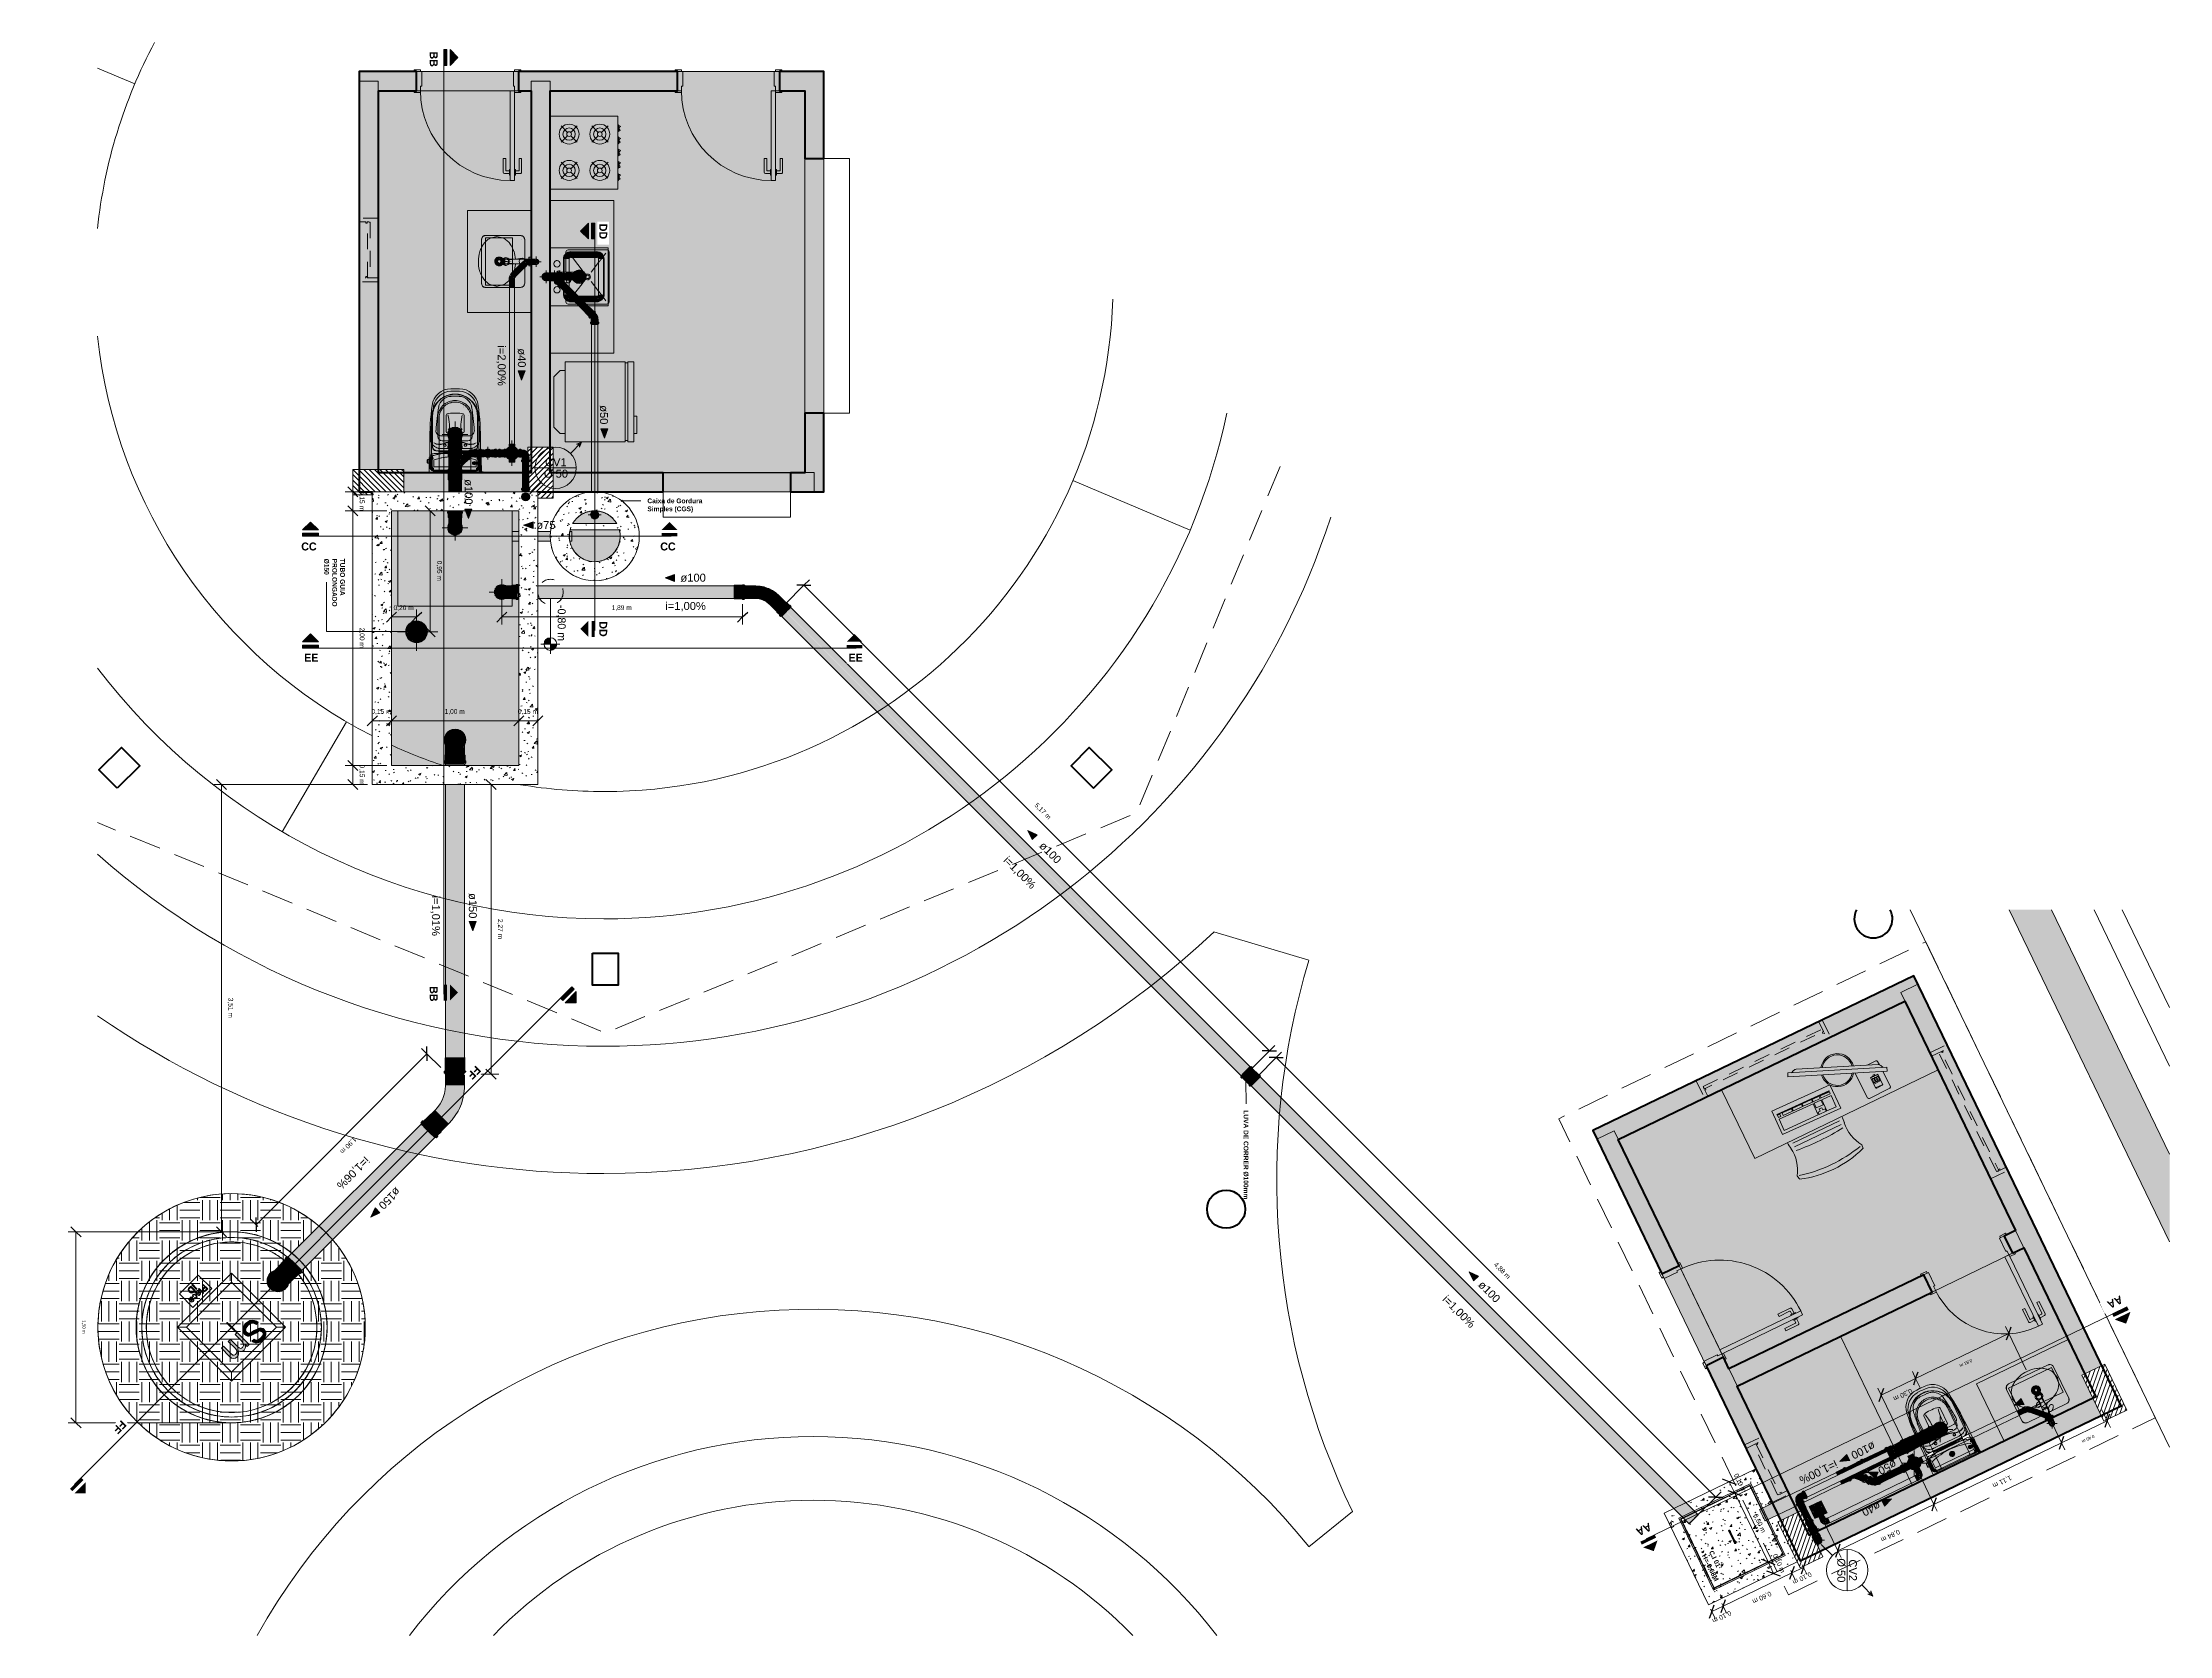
# Model space of a CAD drawing. Header units: metres. Extents: x 1.1 to 88.1, y -3.7 to 23.8.
# Drawn here: x 20.38 to 37.09, y 11.31 to 23.82 of the extents above; entities that cross this region are included whole.
import ezdxf

# ---------------------------------------------------------------- set-up
doc = ezdxf.new("R2010")
doc.units = ezdxf.units.M
for name, pattern in [('IMPORT-DASHED2 _4_', [0.375, 0.25, -0.125]), ('IMPORT-HIDDEN2 _2_', [0.1875, 0.125, -0.0625]), ('Projeção', [0.003969, 0.002381, -0.001587])]:
    doc.linetypes.add(name, pattern=pattern)
doc.layers.add('1095_ARQ_BASE_dwg', color=7, linetype='Continuous', lineweight=5, true_color=0x767676)
doc.layers.add('A-FLOR', color=7, linetype='Continuous', lineweight=9, true_color=0x007f00)
for name, color, linetype, lineweight in [('A-ANNO-DIMS', 7, 'Continuous', 5), ('A-ANNO-DIMS-25', 7, 'Continuous', 5), ('A-ANNO-NOTE', 7, 'Continuous', 5), ('A-DETL', 7, 'Continuous', 5), ('A-DETL-GENF', 7, 'Continuous', 5), ('A-FLOR-OVHD', 7, 'Projeção', 5), ('A-GENM', 7, 'Continuous', 5), ('A-WALL', 7, 'Continuous', 9), ('G-ANNO-DIMS', 7, 'Continuous', 5), ('G-ANNO-SYMB', 7, 'Continuous', 5), ('G-ANNO-TEXT', 7, 'Continuous', 5), ('KIRYA - PAREDE', 7, 'Continuous', 40), ('KIRYA - PAREDE VISTA', 7, 'Continuous', 15), ('KIRYA - PISO', 7, 'Continuous', 5), ('KIRYA - PROJEÇÃO', 7, 'IMPORT-DASHED2 _4_', 5), ('KIRYA - SQUADRIA', 7, 'Continuous', 5), ('LAYOUT-MOBILIA', 7, 'Continuous', 5), ('LAYOUT-WC_COZINHA', 7, 'Continuous', 5), ('M-PIPE-PATT', 7, 'Continuous', 5), ('P-PIPE', 7, 'Continuous', 5), ('P-PIPE-CNTR', 7, 'Continuous', 5), ('P-PIPE-IDEN', 7, 'Continuous', 5), ('P-SANR-FIXT', 7, 'Continuous', 5), ('S-COLS', 7, 'Continuous', 5)]:
    doc.layers.add(name, color=color, linetype=linetype, lineweight=lineweight)
doc.styles.add('Arial_3', font='arial.ttf', dxfattribs={"height": 0.0625})
doc.styles.add('Century Gothic_2', font='GOTHIC.TTF', dxfattribs={"height": 0.025})
doc.styles.add('Century Gothic_3', font='GOTHIC.TTF', dxfattribs={"height": 0.0375})
doc.styles.add('Century Gothic_4', font='GOTHIC.TTF', dxfattribs={"height": 0.0625})
doc.styles.add('Century Gothic_B_1', font='GOTHICB.TTF', dxfattribs={"height": 0.0375})
doc.styles.add('Century Gothic_B_2', font='GOTHICB.TTF', dxfattribs={"height": 0.0625})
doc.dimstyles.new('Setores_1_5', dxfattribs={"dimscale": 0.3048, "dimtxt": 0.039156, "dimasz": 0.260417, "dimexe": 0.19685, "dimexo": 0.123031, "dimgap": 0.143537, "dimtad": 1, "dimrnd": 0.01, "dimzin": 0, "dimdsep": 46, "dimtxsty": 'Century Gothic_3', "dimblk1": 'OBLIQUE', "dimblk2": 'OBLIQUE', "dimsah": 1, "dimcen": 0.09, "dimazin": 0, "dimtfac": 1, "dimtdec": 4, "dimtix": 1, "dimtmove": 0, "dimatfit": 3, "dimfxl": 1, "dimtvp": 1, "dimtolj": 1, "dimtzin": 0, "dimarcsym": 2})
doc.dimstyles.new('Setores_1_mm', dxfattribs={"dimscale": 0.3048, "dimtxt": 0.026104, "dimasz": 0.260417, "dimexe": 0.19685, "dimexo": 0.123031, "dimgap": 0.143537, "dimtad": 1, "dimrnd": 0.01, "dimzin": 0, "dimdsep": 46, "dimtxsty": 'Century Gothic_2', "dimblk1": 'OBLIQUE', "dimblk2": 'OBLIQUE', "dimsah": 1, "dimcen": 0.09, "dimazin": 0, "dimtfac": 1, "dimtdec": 4, "dimtix": 1, "dimtmove": 0, "dimatfit": 3, "dimfxl": 1, "dimtvp": 1, "dimtolj": 1, "dimtzin": 0, "dimarcsym": 2})
pattern_1 = [(135, (-10.004, -25.454), (-0.2245064, 1e-17), [0.15875, -0.15875]), (135, (-10.046, -25.496), (-0.2245064, 1e-17), [0.15875, -0.15875]), (135, (-10.088, -25.538), (-0.2245064, 1e-17), [0.15875, -0.15875]), (225, (-10.116, -25.538), (1e-17, -0.2245064), [0.15875, -0.15875]), (225, (-10.158, -25.496), (1e-17, -0.2245064), [0.15875, -0.15875]), (225, (-10.2, -25.454), (1e-17, -0.2245064), [0.15875, -0.15875])]
pattern_2 = [(294.252, (34.332, 8.85), (-0.0935012, -0.1571769), [0.01905, -0.20955]), (239.252, (34.332, 8.85), (0.1873988, -0.0512553), [0.01524, -0.16764]), (344.703, (34.324, 8.837), (0.093899, -0.208427), [0.01619, -0.17809]), (290.436, (34.378, 8.828), (-0.1556304, -0.2258974), [0.02858, -0.31433]), (340.887, (34.365, 8.809), (0.1197276, -0.3213259), [0.02429, -0.26714]), (235.436, (34.378, 8.828), (0.1197292, -0.321321), [0.02286, -0.25146]), (265.252, (34.355, 8.811), (-0.15797884, -0.09213974), [0.01905, -0.20955]), (210.252, (34.355, 8.811), (0.1390536, -0.1356816), [0.01524, -0.16764]), (315.703, (34.342, 8.803), (-0.0189215, -0.2278175), [0.01619, -0.17809]), (281.752, (34.332, 8.85), (0.07481551, -0.03951008), [0.00838, -0.15723, 0.00838, -0.1618, -0.16828]), (281.752, (34.332, 8.85), (0.07481551, -0.03951008), [-0.33579, 0.00838, -0.15989]), (251.752, (34.332, 8.85), (0.0612062, -0.10370064), [0.00838, -0.08865, 0.00838, -0.15342, -0.06414]), (251.752, (34.332, 8.85), (0.0612062, -0.10370064), [-0.25883, 0.00838, -0.05575]), (211.752, (34.357, 8.901), (-0.06405961, -0.1196365), [0.00838, -0.05512, 0.00838, -0.18974, -0.26289]), (211.752, (34.357, 8.901), (-0.06405961, -0.1196365), [-0.26162, 0.00838, -0.25451]), (201.752, (34.368, 8.924), (-0.04144367, -0.144465), [0.00838, -0.07417, 0.00838, -0.12319, -0.18669]), (201.752, (34.368, 8.924), (-0.04144367, -0.144465), [-0.21412, 0.00838, -0.17831])]
pattern_3 = [(45, (0.06064, -0.04823), (-0.0212132, 0.0212132), [])]

msp = doc.modelspace()

# ---------------------------------------------------------------- texts
at = {"layer": 'A-ANNO-NOTE', "char_height": 0.0625, "attachment_point": 1, "style": 'Arial_3'}
for s, insert, width in [('CV1', (24.33, 20.56), 0.20443), ('Ø 50', (24.321, 20.47), 0.22848)]:
    msp.add_mtext(s, dxfattribs=dict(at, insert=insert, width=width))
at = {"layer": 'A-ANNO-NOTE', "char_height": 0.0625, "attachment_point": 1, "rotation": 270, "style": 'Arial_3'}
for s, insert, width in [('Ø 50', (34.543, 11.921), 0.22848), ('CV2', (34.634, 11.912), 0.20443)]:
    msp.add_mtext(s, dxfattribs=dict(at, insert=insert, width=width))
at = {"layer": 'G-ANNO-DIMS', "insert": (24.492, 19.407), "char_height": 0.0625, "width": 0.3563, "attachment_point": 1, "rotation": 270, "line_spacing_factor": 0.984502, "style": 'Century Gothic_4'}
msp.add_mtext('-0,80 m', dxfattribs=at)
at = {"layer": 'G-ANNO-TEXT', "color": 1, "true_color": 0xff0000, "char_height": 0.0375, "attachment_point": 1, "style": 'Century Gothic_B_1'}
for s, insert, width in [('Caixa de Gordura', (25.134, 20.244), 0.56118), ('Simples (CGS)', (25.134, 20.181), 0.44093)]:
    msp.add_mtext(s, dxfattribs=dict(at, insert=insert, width=width))
for s, insert, width, rotation in [('TUBO GUIA ', (22.758, 19.771), 0.35475, 270), ('LUVA DE CORRER Ø100mm', (29.855, 15.439), 0.82774, 270), ('H=-0,68M', (33.449, 11.958), 0.29262, 296.4087), ('C.I 01', (33.505, 11.986), 0.17637, 296.4087)]:
    msp.add_mtext(s, dxfattribs=dict(at, insert=insert, width=width, rotation=rotation))
at = {"layer": 'P-PIPE-IDEN', "char_height": 0.0625, "attachment_point": 1, "style": 'Arial_3'}
for s, insert, width, rotation in [('i=2,00%', (24.021, 21.446), 0.38281, 270), ('ø40', (24.179, 21.423), 0.18038, 270), ('ø50', (24.824, 20.976), 0.18038, 270), ('ø100', (23.761, 20.395), 0.2385, 270), ('i=1,00%', (27.969, 17.441), 0.38281, 315), ('ø100', (28.251, 17.555), 0.2385, 315), ('i=1,01%', (23.504, 17.126), 0.38281, 270), ('ø150', (23.794, 17.145), 0.2385, 270), ('i=1,06%', (22.957, 15.037), 0.38281, 225), ('ø150', (23.202, 14.795), 0.2385, 225), ('ø100', (31.699, 14.107), 0.2385, 315), ('i=1,00%', (31.418, 13.993), 0.38281, 315), ('ø40', (36.049, 13.172), 0.18038, 340.7118), ('ø100', (34.788, 12.782), 0.2385, 205.7481), ('i=1,00%', (34.489, 12.638), 0.38281, 205.7481), ('ø50', (34.956, 12.639), 0.18038, 205.7488), ('ø40', (34.829, 12.313), 0.18038, 205.7481)]:
    msp.add_mtext(s, dxfattribs=dict(at, insert=insert, width=width, rotation=rotation))
for s, insert, width in [('ø75', (24.262, 20.067), 0.18038), ('ø100', (25.394, 19.653), 0.2385), ('i=1,00%', (25.275, 19.431), 0.38281)]:
    msp.add_mtext(s, dxfattribs=dict(at, insert=insert, width=width))

# ---------------------------------------------------------------- blocks, each defined once
blk = doc.blocks.new('Tampa de concreto com inspeção - Tampa de concreto com inspeção-4043430-TÉRREO')
at = {"layer": 'A-GENM', "color": 254, "true_color": 0xd3d3d3}
for p, q in [((-0.25, 0.25), (-0.3, 0.3)), ((-0.3, 0.3), (-0.25, 0.25)), ((-0.25, 0.25), (0.25, 0.25)), ((-0.25, -0.25), (-0.25, 0.25)), ((0.25, 0.25), (-0.25, 0.25)), ((-0.25, 0.25), (-0.25, -0.25)), ((0.25, 0.25), (0.3, 0.3)), ((0.3, 0.3), (0.25, 0.25)), ((0.25, 0.25), (0.25, -0.25)), ((0.25, -0.25), (0.25, 0.25)), ((-0.25, -0.25), (-0.3, -0.3)), ((-0.3, -0.3), (-0.25, -0.25)), ((0.25, -0.25), (-0.25, -0.25)), ((-0.25, -0.25), (0.25, -0.25)), ((0.3, -0.3), (0.25, -0.25)), ((0.25, -0.25), (0.3, -0.3))]:
    blk.add_line(p, q, dxfattribs=at)
at = {"layer": 'A-GENM', "color": 253, "true_color": 0xaaaaaa}
for p, q in [((0.3, 0.3), (-0.3, 0.3)), ((-0.3, 0.3), (-0.3, -0.3)), ((-0.3, -0.3), (-0.3, 0.3)), ((-0.3, 0.3), (0.3, 0.3)), ((0.3, -0.3), (0.3, 0.3)), ((0.3, 0.3), (0.3, -0.3)), ((-0.003, 0.028), (-0.003, -0.027)), ((0.003, -0.027), (0.003, 0.028)), ((-0.3, -0.3), (0.3, -0.3)), ((0.3, -0.3), (-0.3, -0.3))]:
    blk.add_line(p, q, dxfattribs=at)
at = {"layer": 'A-GENM', "color": 253, "true_color": 0xaaaaaa, "flags": 128}
for points in [[(-0.003, 0.05), (-0.003, 0.048), (-0.003, 0.043), (-0.003, 0.034), (-0.003, 0.028)], [(0.003, 0.028), (0.003, 0.037), (0.003, 0.044), (0.003, 0.049), (0.003, 0.05)], [(-0.003, -0.027), (-0.003, -0.037), (-0.003, -0.044), (-0.003, -0.049), (-0.003, -0.05)], [(0.003, -0.05), (0.003, -0.048), (0.003, -0.043), (0.003, -0.034), (0.003, -0.027)]]:
    blk.add_lwpolyline(points, dxfattribs=at)
at = {"layer": 'A-GENM', "color": 253, "true_color": 0xaaaaaa}
for centre, radius, start, end in [((0, 0), 0.75, 0, 180), ((0, 0), 0.75, 180, 360), ((0, 0.05), 0.003, 135, 180), ((0, 0.05), 0.003, 345, 45), ((0, -0.05), 0.003, 180, 225), ((0, -0.05), 0.003, 315, 10.3332)]:
    blk.add_arc(centre, radius, start, end, dxfattribs=at)
at = {"layer": 'A-GENM', "color": 254, "true_color": 0xd3d3d3}
for centre, radius, start, end in [((0, 0), 0.75, 97.2, 154.8), ((0, 0), 0.75, 39.6, 97.2), ((0, 0), 0.75, 0, 39.6), ((0, 0), 0.75, 154.8, 180), ((-0.515, 0), 0.075, 90, 180), ((-0.515, 0), 0.075, 60, 90), ((-0.515, 0), 0.075, 15, 60), ((-0.515, 0), 0.075, 0, 15), ((0, 0.05), 0.003, 180, 195), ((0, 0.05), 0.003, 195.4604, 210), ((0, 0.05), 0.003, 90, 135), ((0, 0.05), 0.003, 219.0173, 240), ((0, 0.05), 0.003, 241.1998, 270), ((0, 0.05), 0.003, 45, 90), ((0, 0.05), 0.003, 270, 300), ((0, 0.05), 0.003, 305.371, 327.9848), ((0, 0), 0.75, 180, 241.2), ((-0.515, 0), 0.075, 180, 330), ((-0.515, 0), 0.075, 330, 0), ((0, -0.05), 0.003, 137.5873, 164.8123), ((0, -0.05), 0.003, 165, 180), ((0, -0.05), 0.003, 120, 135), ((0, -0.05), 0.003, 225, 240), ((0, -0.05), 0.003, 240, 270), ((0, -0.05), 0.003, 90, 118.3009), ((0, -0.05), 0.003, 34.9446, 90), ((0, -0.05), 0.003, 270, 300), ((0, -0.05), 0.003, 300, 315), ((0, 0), 0.75, 313.2, 360), ((0, 0), 0.75, 241.2, 313.2)]:
    blk.add_arc(centre, radius, start, end, dxfattribs=at)
at = {"layer": 'A-GENM', "color": 254, "true_color": 0xe8e8e8}
for centre, radius, start, end in [((-0.515, 0), 0.075, 75, 180), ((-0.515, 0), 0.075, 60, 75), ((-0.515, 0), 0.075, 30, 60), ((-0.515, 0), 0.075, 0, 30), ((0, 0.05), 0.003, 334.4222, 342.5083), ((-0.515, 0), 0.075, 180, 225), ((-0.515, 0), 0.075, 225, 255), ((-0.515, 0), 0.075, 255, 0), ((0, -0.05), 0.003, 10.3332, 15), ((0, -0.05), 0.003, 15, 24.5621)]:
    blk.add_arc(centre, radius, start, end, dxfattribs=at)
blk = doc.blocks.new('Anél de concreto PERFURADO - Anél de concreto PERFURADO-4043431-TÉRREO')
at = {"layer": 'A-GENM', "color": 7, "true_color": 0xf8f6f4}
for p, q in [((-0.015, 0.75), (-0.014, 0.75)), ((-0.014, 0.75), (-0.013, 0.75)), ((-0.013, 0.75), (-0.011, 0.75)), ((0.014, 0.75), (0.015, 0.75)), ((-0.388, 0.642), (-0.387, 0.642)), ((-0.387, 0.642), (-0.386, 0.643)), ((-0.386, 0.643), (-0.385, 0.644)), ((0.364, 0.656), (0.365, 0.655)), ((0.387, 0.642), (0.388, 0.642)), ((-0.656, 0.364), (-0.655, 0.365)), ((-0.642, 0.387), (-0.642, 0.388)), ((0.642, 0.388), (0.642, 0.387)), ((0.642, 0.387), (0.643, 0.386)), ((0.643, 0.386), (0.644, 0.385)), ((0.75, 0.015), (0.75, 0.014)), ((0.75, -0.014), (0.75, -0.015)), ((-0.655, -0.365), (-0.656, -0.364)), ((-0.642, -0.388), (-0.642, -0.387)), ((0.643, -0.386), (0.642, -0.387)), ((0.642, -0.387), (0.642, -0.388)), ((0.644, -0.385), (0.643, -0.386)), ((-0.387, -0.642), (-0.388, -0.642)), ((-0.386, -0.643), (-0.387, -0.642)), ((-0.385, -0.644), (-0.386, -0.643)), ((0.365, -0.655), (0.364, -0.656)), ((0.388, -0.642), (0.387, -0.642)), ((-0.014, -0.75), (-0.015, -0.75)), ((-0.013, -0.75), (-0.014, -0.75)), ((-0.011, -0.75), (-0.013, -0.75)), ((0.015, -0.75), (0.014, -0.75))]:
    blk.add_line(p, q, dxfattribs=at)
at = {"layer": 'A-GENM', "color": 254, "true_color": 0xe7dfd8}
for p, q in [((-0.657, 0.361), (-0.657, 0.362)), ((-0.657, -0.362), (-0.657, -0.361))]:
    blk.add_line(p, q, dxfattribs=at)
at = {"layer": 'A-GENM', "color": 7, "true_color": 0xfaf9f8}
for p, q in [((-0.75, 0.014), (-0.75, 0.015)), ((-0.75, -0.015), (-0.75, -0.014))]:
    blk.add_line(p, q, dxfattribs=at)
at = {"layer": 'A-GENM', "color": 254, "true_color": 0xd3d3d3}
for radius, start, end in [(0.75, 0, 180), (0.705, 0, 180), (0.67, 19.5652, 180), (0.67, 15.6522, 19.5652), (0.67, 0, 15.6522), (0.75, 180, 205.2), (0.705, 180, 360), (0.67, 180, 285.6522), (0.75, 205.2, 360), (0.67, 305.2174, 356.087), (0.67, 356.087, 0), (0.67, 285.6522, 305.2174)]:
    blk.add_arc((0, 0), radius, start, end, dxfattribs=at)
at = {"layer": 'A-GENM', "color": 7, "true_color": 0xf3f3f3}
for start, end in [(60, 157.5), (101.25, 108.75), (90.0119, 101.25), (86.25, 89.9881), (71.25, 86.25), (120.0119, 135), (112.5, 119.9881), (108.75, 112.5), (67.5, 71.25), (63.75, 67.5), (60.0119, 63.75), (0, 60), (56.25, 59.9881), (41.25, 56.25), (150.0119, 161.25), (135, 149.9881), (37.5, 41.25), (30.0119, 37.5), (15, 29.9881), (157.5, 180), (161.25, 180), (11.25, 15), (180, 209.9881), (180, 360), (0, 11.25), (330.0119, 348.75), (348.75, 360), (210.0119, 225), (225, 239.9881), (300.0119, 329.9881), (240.0119, 269.9881), (270.0119, 292.5), (292.5, 299.9881)]:
    blk.add_arc((0, 0), 0.705, start, end, dxfattribs=at)
at = {"layer": 'A-GENM', "color": 254, "true_color": 0xe8e8e8}
for radius, start, end in [(0.67, 86.087, 129.1304), (0.705, 0, 120), (0.67, 82.1739, 86.087), (0.705, 120, 165), (0.67, 129.1304, 133.0435), (0.67, 66.5217, 82.1739), (0.67, 35.2174, 66.5217), (0.67, 133.0435, 156.5217), (0.67, 23.4783, 35.2174), (0.705, 165, 180), (0.67, 156.5217, 180), (0.67, 15.6522, 23.4783), (0.67, 0, 15.6522), (0.67, 180, 183.913), (0.705, 180, 281.25), (0.67, 183.913, 191.7391), (0.67, 191.7391, 195.6522), (0.705, 315, 0), (0.67, 324.7826, 360), (0.67, 195.6522, 219.1304), (0.67, 219.1304, 230.8696), (0.67, 230.8696, 316.9565), (0.705, 303.75, 315), (0.67, 316.9565, 324.7826), (0.705, 281.25, 303.75)]:
    blk.add_arc((0, 0), radius, start, end, dxfattribs=at)
at = {"layer": 'A-GENM', "color": 254, "true_color": 0xe7dfd8}
for start, end in [(93.6, 118.8536), (91.1462, 93.6), (61.1464, 88.8538), (126, 148.8542), (121.1458, 126), (50.4, 58.8542), (39.6, 50.4), (31.1458, 39.6), (21.6, 28.8536), (1.1465, 21.6), (338.4, 358.8535), (331.1464, 338.4), (211.1458, 230.4), (302.4, 328.8542), (230.4, 238.8542), (241.1464, 268.8538), (271.1462, 298.8536), (301.1458, 302.4)]:
    blk.add_arc((0, 0), 0.75, start, end, dxfattribs=at)
at = {"layer": 'A-GENM', "color": 7, "true_color": 0xf8f6f4}
for start, end in [(90.5734, 90.8764), (90.3861, 90.5726), (90.011, 90.3856), (89.8015, 89.989), (89.6142, 89.8008), (89.4274, 89.6137), (89.2748, 89.4265), (89.1223, 89.274), (88.9238, 89.1214), (120.5733, 120.8756), (120.3862, 120.5718), (119.8037, 120.3847), (119.6151, 119.8011), (119.4278, 119.614), (119.275, 119.427), (119.1224, 119.2745), (118.8536, 119.122), (60.9773, 61.1464), (60.573, 60.8769), (60.3858, 60.5721), (59.8038, 60.3847), (59.6152, 59.8007), (59.4281, 59.6137), (59.2753, 59.4266), (59.1228, 59.2741), (58.9243, 59.1216), (150.9773, 151.1464), (150.573, 150.8769), (150.3858, 150.5721), (149.8038, 150.3847), (149.6152, 149.8007), (149.4281, 149.6137), (149.2753, 149.4266), (149.1228, 149.2741), (148.9243, 149.1216), (30.5733, 30.8756), (30.3862, 30.5718), (29.8037, 30.3847), (29.6151, 29.8011), (29.4278, 29.614), (29.275, 29.427), (29.1224, 29.2745), (28.8536, 29.122), (0.8966, 1.0323), (0.7151, 0.8955), (0.4977, 0.714), (0.2553, 0.4968), (0, 0.2547), (359.7453, 360), (359.5032, 359.7447), (359.286, 359.5023), (359.1045, 359.2849), (358.9677, 359.1034), (208.8536, 209.0227), (209.1231, 209.427), (209.4279, 209.6142), (209.6153, 210.1962), (210.1993, 210.3848), (210.3863, 210.5719), (210.5734, 210.7247), (210.7259, 210.8772), (210.8784, 211.0757), (329.1244, 329.4267), (329.4282, 329.6138), (329.6153, 330.1963), (330.1989, 330.3849), (330.386, 330.5722), (330.573, 330.725), (330.7255, 330.8776), (330.878, 331.1464), (239.1244, 239.4267), (239.4282, 239.6138), (239.6153, 240.1963), (240.1989, 240.3849), (240.386, 240.5722), (240.573, 240.725), (240.7255, 240.8776), (240.878, 241.1464), (298.8536, 299.0227), (299.1231, 299.427), (299.4279, 299.6142), (299.6153, 300.1962), (300.1993, 300.3848), (300.3863, 300.5719), (300.5734, 300.7247), (300.7259, 300.8772), (300.8784, 301.0757), (269.1236, 269.4266), (269.4274, 269.6139), (269.6144, 269.989), (270.011, 270.1985), (270.1992, 270.3858), (270.3863, 270.5726), (270.5735, 270.7252), (270.726, 270.8777), (270.8786, 271.0762)]:
    blk.add_arc((0, 0), 0.75, start, end, dxfattribs=at)
at = {"layer": 'A-GENM', "color": 7, "true_color": 0xefece8}
for start, end in [(151.2, 162), (162, 178.8535), (181.1465, 190.8), (190.8, 194.4), (194.4, 208.8)]:
    blk.add_arc((0, 0), 0.75, start, end, dxfattribs=at)
at = {"layer": 'A-GENM', "color": 7, "true_color": 0xfaf9f8}
for start, end in [(178.9677, 179.1034), (179.1045, 179.2849), (179.286, 179.5023), (179.5032, 179.7447), (179.7453, 180), (180, 180.2547), (180.2553, 180.4968), (180.4977, 180.714), (180.7151, 180.8955), (180.8966, 181.0323)]:
    blk.add_arc((0, 0), 0.75, start, end, dxfattribs=at)
at = {"layer": 'A-GENM', "color": 254, "true_color": 0xe1dad3}
for points, knots in [([(-0.015, 0.75), (-0.015, 0.75), (-0.015, 0.75), (-0.014, 0.75), (-0.013, 0.75), (-0.012, 0.75), (-0.01, 0.75), (-0.008, 0.75), (-0.005, 0.75), (-0.002, 0.75), (0.001, 0.75), (0.004, 0.75), (0.006, 0.75), (0.008, 0.75), (0.01, 0.75), (0.011, 0.75), (0.012, 0.75), (0.014, 0.75), (0.015, 0.75), (0.015, 0.75)], [0, 0, 0, 0, 0.055556, 0.111111, 0.166667, 0.222222, 0.277778, 0.333333, 0.388889, 0.444444, 0.513889, 0.583333, 0.652778, 0.6875, 0.722222, 0.756944, 0.791667, 0.861111, 1, 1, 1, 1]), ([(0.015, 0.75), (0.015, 0.75), (0.015, 0.75), (0.013, 0.75), (0.012, 0.75), (0.01, 0.75), (0.008, 0.75), (0.005, 0.75), (0.002, 0.75), (-0.001, 0.75), (-0.004, 0.75), (-0.006, 0.75), (-0.008, 0.75), (-0.01, 0.75), (-0.011, 0.75), (-0.012, 0.75), (-0.014, 0.75), (-0.015, 0.75), (-0.015, 0.75)], [0, 0, 0, 0, 0.111111, 0.166667, 0.222222, 0.277778, 0.333333, 0.388889, 0.444444, 0.513889, 0.583333, 0.652778, 0.6875, 0.722222, 0.756944, 0.791667, 0.861111, 1, 1, 1, 1]), ([(-0.388, 0.642), (-0.388, 0.642), (-0.388, 0.642), (-0.387, 0.642), (-0.386, 0.643), (-0.385, 0.644), (-0.383, 0.645), (-0.382, 0.646), (-0.379, 0.647), (-0.377, 0.648), (-0.374, 0.65), (-0.372, 0.651), (-0.369, 0.653), (-0.368, 0.654), (-0.367, 0.654), (-0.366, 0.655), (-0.364, 0.656), (-0.363, 0.657), (-0.362, 0.657), (-0.362, 0.657)], [0, 0, 0, 0, 0.055556, 0.111111, 0.166667, 0.222222, 0.277778, 0.333333, 0.388889, 0.444444, 0.513889, 0.583333, 0.652778, 0.6875, 0.722222, 0.756944, 0.791667, 0.861111, 1, 1, 1, 1]), ([(-0.362, 0.657), (-0.362, 0.657), (-0.362, 0.657), (-0.364, 0.656), (-0.365, 0.655), (-0.367, 0.654), (-0.368, 0.653), (-0.371, 0.652), (-0.373, 0.651), (-0.376, 0.649), (-0.378, 0.648), (-0.381, 0.646), (-0.382, 0.645), (-0.383, 0.645), (-0.384, 0.644), (-0.386, 0.643), (-0.387, 0.642), (-0.388, 0.642), (-0.388, 0.642)], [0, 0, 0, 0, 0.111111, 0.166667, 0.222222, 0.277778, 0.333333, 0.388889, 0.444444, 0.513889, 0.583333, 0.652778, 0.6875, 0.722222, 0.756944, 0.791667, 0.861111, 1, 1, 1, 1]), ([(0.362, 0.657), (0.362, 0.657), (0.362, 0.657), (0.363, 0.656), (0.364, 0.656), (0.365, 0.655), (0.367, 0.654), (0.368, 0.653), (0.371, 0.652), (0.373, 0.651), (0.376, 0.649), (0.378, 0.648), (0.381, 0.646), (0.382, 0.645), (0.383, 0.645), (0.384, 0.644), (0.386, 0.643), (0.387, 0.642), (0.388, 0.642), (0.388, 0.642)], [0, 0, 0, 0, 0.055556, 0.111111, 0.166667, 0.222222, 0.277778, 0.333333, 0.388889, 0.444444, 0.513889, 0.583333, 0.652778, 0.6875, 0.722222, 0.756944, 0.791667, 0.861111, 1, 1, 1, 1]), ([(0.388, 0.642), (0.388, 0.642), (0.388, 0.642), (0.386, 0.643), (0.385, 0.644), (0.383, 0.645), (0.382, 0.646), (0.379, 0.647), (0.377, 0.648), (0.374, 0.65), (0.372, 0.651), (0.369, 0.653), (0.368, 0.654), (0.367, 0.654), (0.366, 0.655), (0.364, 0.656), (0.363, 0.657), (0.362, 0.657), (0.362, 0.657)], [0, 0, 0, 0, 0.111111, 0.166667, 0.222222, 0.277778, 0.333333, 0.388889, 0.444444, 0.513889, 0.583333, 0.652778, 0.6875, 0.722222, 0.756944, 0.791667, 0.861111, 1, 1, 1, 1]), ([(-0.657, 0.362), (-0.657, 0.362), (-0.657, 0.362), (-0.656, 0.363), (-0.656, 0.364), (-0.655, 0.365), (-0.654, 0.367), (-0.653, 0.368), (-0.652, 0.371), (-0.651, 0.373), (-0.649, 0.376), (-0.648, 0.378), (-0.646, 0.381), (-0.645, 0.382), (-0.645, 0.383), (-0.644, 0.384), (-0.643, 0.386), (-0.642, 0.387), (-0.642, 0.388), (-0.642, 0.388)], [0, 0, 0, 0, 0.055556, 0.111111, 0.166667, 0.222222, 0.277778, 0.333333, 0.388889, 0.444444, 0.513889, 0.583333, 0.652778, 0.6875, 0.722222, 0.756944, 0.791667, 0.861111, 1, 1, 1, 1]), ([(-0.642, 0.388), (-0.642, 0.388), (-0.642, 0.388), (-0.643, 0.386), (-0.644, 0.385), (-0.645, 0.383), (-0.646, 0.382), (-0.647, 0.379), (-0.648, 0.377), (-0.65, 0.374), (-0.651, 0.372), (-0.653, 0.369), (-0.654, 0.368), (-0.654, 0.367), (-0.655, 0.366), (-0.656, 0.364), (-0.657, 0.363), (-0.657, 0.362), (-0.657, 0.362)], [0, 0, 0, 0, 0.111111, 0.166667, 0.222222, 0.277778, 0.333333, 0.388889, 0.444444, 0.513889, 0.583333, 0.652778, 0.6875, 0.722222, 0.756944, 0.791667, 0.861111, 1, 1, 1, 1]), ([(0.642, 0.388), (0.642, 0.388), (0.642, 0.388), (0.642, 0.387), (0.643, 0.386), (0.644, 0.385), (0.645, 0.383), (0.646, 0.382), (0.647, 0.379), (0.648, 0.377), (0.65, 0.374), (0.651, 0.372), (0.653, 0.369), (0.654, 0.368), (0.654, 0.367), (0.655, 0.366), (0.656, 0.364), (0.657, 0.363), (0.657, 0.362), (0.657, 0.362)], [0, 0, 0, 0, 0.055556, 0.111111, 0.166667, 0.222222, 0.277778, 0.333333, 0.388889, 0.444444, 0.513889, 0.583333, 0.652778, 0.6875, 0.722222, 0.756944, 0.791667, 0.861111, 1, 1, 1, 1]), ([(0.657, 0.362), (0.657, 0.362), (0.657, 0.362), (0.656, 0.364), (0.655, 0.365), (0.654, 0.367), (0.653, 0.368), (0.652, 0.371), (0.651, 0.373), (0.649, 0.376), (0.648, 0.378), (0.646, 0.381), (0.645, 0.382), (0.645, 0.383), (0.644, 0.384), (0.643, 0.386), (0.642, 0.387), (0.642, 0.388), (0.642, 0.388)], [0, 0, 0, 0, 0.111111, 0.166667, 0.222222, 0.277778, 0.333333, 0.388889, 0.444444, 0.513889, 0.583333, 0.652778, 0.6875, 0.722222, 0.756944, 0.791667, 0.861111, 1, 1, 1, 1]), ([(-0.75, 0.007), (-0.75, 0.008), (-0.75, 0.009), (-0.75, 0.012), (-0.75, 0.014), (-0.75, 0.014), (-0.75, 0.015)], [0.2857143, 0.2857143, 0.2857143, 0.2857143, 0.4285714, 0.5714286, 0.7857143, 0.8571429, 0.8571429, 0.8571429, 0.8571429]), ([(-0.75, 0.015), (-0.75, 0.015), (-0.75, 0.015), (-0.75, 0.014), (-0.75, 0.012), (-0.75, 0.009), (-0.75, 0.005), (-0.75, 0.002), (-0.75, 0)], [0, 0, 0, 0, 0.142857, 0.285714, 0.428571, 0.571429, 0.785714, 1, 1, 1, 1]), ([(-0.75, -0.015), (-0.75, -0.014), (-0.75, -0.014), (-0.75, -0.012), (-0.75, -0.009), (-0.75, -0.005), (-0.75, -0.002), (-0.75, 0)], [0.1428571, 0.1428571, 0.1428571, 0.1428571, 0.2857143, 0.4285714, 0.5714286, 0.7857143, 1, 1, 1, 1]), ([(0.75, 0), (0.75, 0.001), (0.75, 0.003), (0.75, 0.007), (0.75, 0.009), (0.75, 0.012), (0.75, 0.014), (0.75, 0.015), (0.75, 0.015)], [0, 0, 0, 0, 0.142857, 0.285714, 0.428571, 0.571429, 0.785714, 1, 1, 1, 1]), ([(0.75, 0.015), (0.75, 0.015), (0.75, 0.015), (0.75, 0.014), (0.75, 0.012), (0.75, 0.009), (0.75, 0.005), (0.75, 0.002), (0.75, 0)], [0, 0, 0, 0, 0.142857, 0.285714, 0.428571, 0.571429, 0.785714, 1, 1, 1, 1]), ([(-0.75, -0.003), (-0.75, -0.004), (-0.75, -0.007), (-0.75, -0.009), (-0.75, -0.012), (-0.75, -0.014), (-0.75, -0.015), (-0.75, -0.015)], [0.1428571, 0.1428571, 0.1428571, 0.1428571, 0.2857143, 0.4285714, 0.5714286, 0.7857143, 1, 1, 1, 1]), ([(0.75, -0.015), (0.75, -0.015), (0.75, -0.015), (0.75, -0.014), (0.75, -0.012), (0.75, -0.009), (0.75, -0.005), (0.75, -0.002), (0.75, 0)], [0, 0, 0, 0, 0.142857, 0.285714, 0.428571, 0.571429, 0.785714, 1, 1, 1, 1]), ([(-0.642, -0.388), (-0.642, -0.388), (-0.642, -0.388), (-0.643, -0.386), (-0.644, -0.385), (-0.645, -0.383), (-0.646, -0.382), (-0.647, -0.379), (-0.648, -0.377), (-0.65, -0.374), (-0.651, -0.372), (-0.653, -0.369), (-0.654, -0.368), (-0.654, -0.367), (-0.655, -0.366), (-0.656, -0.364), (-0.657, -0.363), (-0.657, -0.362), (-0.657, -0.362)], [0, 0, 0, 0, 0.111111, 0.166667, 0.222222, 0.277778, 0.333333, 0.388889, 0.444444, 0.513889, 0.583333, 0.652778, 0.6875, 0.722222, 0.756944, 0.791667, 0.861111, 1, 1, 1, 1]), ([(-0.653, -0.368), (-0.653, -0.369), (-0.652, -0.371), (-0.651, -0.373), (-0.649, -0.376), (-0.648, -0.378), (-0.646, -0.381), (-0.645, -0.382), (-0.645, -0.383), (-0.644, -0.384), (-0.644, -0.385), (-0.644, -0.385)], [0.3333333, 0.3333333, 0.3333333, 0.3333333, 0.3888889, 0.4444444, 0.5138889, 0.5833333, 0.6527778, 0.6875, 0.7222222, 0.7569444, 0.7777778, 0.7777778, 0.7777778, 0.7777778]), ([(-0.644, -0.385), (-0.644, -0.385), (-0.643, -0.386), (-0.643, -0.387), (-0.642, -0.387), (-0.642, -0.387)], [0.7777778, 0.7777778, 0.7777778, 0.7777778, 0.7916667, 0.8611111, 0.8888889, 0.8888889, 0.8888889, 0.8888889]), ([(0.642, -0.388), (0.642, -0.388), (0.642, -0.388), (0.642, -0.387), (0.643, -0.386), (0.644, -0.385), (0.645, -0.383), (0.646, -0.382), (0.647, -0.379), (0.648, -0.377), (0.65, -0.374), (0.651, -0.372), (0.653, -0.369), (0.654, -0.368), (0.654, -0.367), (0.655, -0.366), (0.655, -0.365), (0.655, -0.365)], [0, 0, 0, 0, 0.0555556, 0.1111111, 0.1666667, 0.2222222, 0.2777778, 0.3333333, 0.3888889, 0.4444444, 0.5138889, 0.5833333, 0.6527778, 0.6875, 0.7222222, 0.7569444, 0.7777778, 0.7777778, 0.7777778, 0.7777778]), ([(0.653, -0.368), (0.653, -0.369), (0.652, -0.371), (0.651, -0.373), (0.649, -0.376), (0.648, -0.378), (0.646, -0.381), (0.645, -0.382), (0.645, -0.383), (0.644, -0.384), (0.643, -0.386), (0.642, -0.387), (0.642, -0.388), (0.642, -0.388)], [0.3333333, 0.3333333, 0.3333333, 0.3333333, 0.3888889, 0.4444444, 0.5138889, 0.5833333, 0.6527778, 0.6875, 0.7222222, 0.7569444, 0.7916667, 0.8611111, 1, 1, 1, 1]), ([(0.655, -0.365), (0.655, -0.365), (0.656, -0.364), (0.657, -0.363), (0.657, -0.362), (0.657, -0.362)], [0.7777778, 0.7777778, 0.7777778, 0.7777778, 0.7916667, 0.8611111, 1, 1, 1, 1]), ([(-0.362, -0.657), (-0.362, -0.657), (-0.362, -0.657), (-0.364, -0.656), (-0.365, -0.655), (-0.367, -0.654), (-0.368, -0.653), (-0.371, -0.652), (-0.373, -0.651), (-0.376, -0.649), (-0.378, -0.648), (-0.381, -0.646), (-0.382, -0.645), (-0.383, -0.645), (-0.384, -0.644), (-0.386, -0.643), (-0.387, -0.642), (-0.388, -0.642), (-0.388, -0.642)], [0, 0, 0, 0, 0.111111, 0.166667, 0.222222, 0.277778, 0.333333, 0.388889, 0.444444, 0.513889, 0.583333, 0.652778, 0.6875, 0.722222, 0.756944, 0.791667, 0.861111, 1, 1, 1, 1]), ([(-0.388, -0.642), (-0.388, -0.642), (-0.388, -0.642), (-0.387, -0.642), (-0.386, -0.643), (-0.385, -0.644), (-0.383, -0.645), (-0.382, -0.646), (-0.379, -0.647), (-0.377, -0.648), (-0.374, -0.65), (-0.372, -0.651), (-0.369, -0.653), (-0.368, -0.654), (-0.367, -0.654), (-0.366, -0.655), (-0.364, -0.656), (-0.363, -0.657), (-0.362, -0.657), (-0.362, -0.657)], [0, 0, 0, 0, 0.055556, 0.111111, 0.166667, 0.222222, 0.277778, 0.333333, 0.388889, 0.444444, 0.513889, 0.583333, 0.652778, 0.6875, 0.722222, 0.756944, 0.791667, 0.861111, 1, 1, 1, 1]), ([(0.368, -0.653), (0.368, -0.653), (0.368, -0.654), (0.367, -0.654), (0.366, -0.655), (0.364, -0.656), (0.363, -0.657), (0.362, -0.657), (0.362, -0.657)], [0.6666667, 0.6666667, 0.6666667, 0.6666667, 0.6875, 0.7222222, 0.7569444, 0.7916667, 0.8611111, 1, 1, 1, 1]), ([(0.365, -0.655), (0.365, -0.655), (0.367, -0.654), (0.368, -0.653), (0.371, -0.652), (0.373, -0.651), (0.376, -0.649), (0.378, -0.648), (0.381, -0.646), (0.382, -0.645), (0.383, -0.645), (0.384, -0.644), (0.386, -0.643), (0.387, -0.642), (0.388, -0.642), (0.388, -0.642)], [0.2222222, 0.2222222, 0.2222222, 0.2222222, 0.2777778, 0.3333333, 0.3888889, 0.4444444, 0.5138889, 0.5833333, 0.6527778, 0.6875, 0.7222222, 0.7569444, 0.7916667, 0.8611111, 1, 1, 1, 1]), ([(0.387, -0.642), (0.387, -0.643), (0.386, -0.643), (0.385, -0.644), (0.383, -0.645), (0.382, -0.646), (0.379, -0.647), (0.377, -0.648), (0.374, -0.65), (0.372, -0.651), (0.37, -0.653), (0.369, -0.653), (0.368, -0.653)], [0.1111111, 0.1111111, 0.1111111, 0.1111111, 0.1666667, 0.2222222, 0.2777778, 0.3333333, 0.3888889, 0.4444444, 0.5138889, 0.5833333, 0.6527778, 0.6666667, 0.6666667, 0.6666667, 0.6666667]), ([(0.015, -0.75), (0.015, -0.75), (0.015, -0.75), (0.013, -0.75), (0.012, -0.75), (0.01, -0.75), (0.008, -0.75), (0.005, -0.75), (0.002, -0.75), (-0.001, -0.75), (-0.004, -0.75), (-0.006, -0.75), (-0.008, -0.75), (-0.01, -0.75), (-0.011, -0.75), (-0.012, -0.75), (-0.014, -0.75), (-0.015, -0.75), (-0.015, -0.75)], [0, 0, 0, 0, 0.111111, 0.166667, 0.222222, 0.277778, 0.333333, 0.388889, 0.444444, 0.513889, 0.583333, 0.652778, 0.6875, 0.722222, 0.756944, 0.791667, 0.861111, 1, 1, 1, 1]), ([(-0.008, -0.75), (-0.007, -0.75), (-0.005, -0.75), (-0.002, -0.75), (0.001, -0.75), (0.004, -0.75), (0.006, -0.75), (0.008, -0.75), (0.01, -0.75), (0.011, -0.75), (0.012, -0.75), (0.014, -0.75), (0.015, -0.75), (0.015, -0.75)], [0.3333333, 0.3333333, 0.3333333, 0.3333333, 0.3888889, 0.4444444, 0.5138889, 0.5833333, 0.6527778, 0.6875, 0.7222222, 0.7569444, 0.7916667, 0.8611111, 1, 1, 1, 1])]:
    blk.add_open_spline(points, degree=3, knots=knots, dxfattribs=at)
at = {"layer": 'A-GENM', "color": 9, "true_color": 0xc6b7aa}
for points, knots in [([(-0.015, 0.75), (-0.015, 0.75), (-0.015, 0.75), (-0.014, 0.75), (-0.013, 0.75), (-0.012, 0.75), (-0.01, 0.75), (-0.008, 0.75), (-0.005, 0.75), (-0.002, 0.75), (0.001, 0.75), (0.004, 0.75), (0.006, 0.75), (0.008, 0.75), (0.01, 0.75), (0.011, 0.75), (0.012, 0.75), (0.014, 0.75), (0.015, 0.75), (0.015, 0.75)], [0, 0, 0, 0, 0.055556, 0.111111, 0.166667, 0.222222, 0.277778, 0.333333, 0.388889, 0.444444, 0.513889, 0.583333, 0.652778, 0.6875, 0.722222, 0.756944, 0.791667, 0.861111, 1, 1, 1, 1]), ([(-0.011, 0.75), (-0.012, 0.75), (-0.012, 0.75), (-0.014, 0.75), (-0.015, 0.75), (-0.015, 0.75)], [0.7777778, 0.7777778, 0.7777778, 0.7777778, 0.7916667, 0.8611111, 1, 1, 1, 1]), ([(0.015, 0.75), (0.015, 0.75), (0.015, 0.75), (0.013, 0.75), (0.012, 0.75), (0.01, 0.75), (0.008, 0.75), (0.005, 0.75), (0.002, 0.75), (-0.001, 0.75), (-0.004, 0.75), (-0.006, 0.75), (-0.008, 0.75), (-0.01, 0.75), (-0.011, 0.75), (-0.011, 0.75), (-0.011, 0.75)], [0, 0, 0, 0, 0.1111111, 0.1666667, 0.2222222, 0.2777778, 0.3333333, 0.3888889, 0.4444444, 0.5138889, 0.5833333, 0.6527778, 0.6875, 0.7222222, 0.7569444, 0.7777778, 0.7777778, 0.7777778, 0.7777778]), ([(-0.388, 0.642), (-0.388, 0.642), (-0.388, 0.642), (-0.387, 0.642), (-0.386, 0.643), (-0.385, 0.644), (-0.383, 0.645), (-0.382, 0.646), (-0.379, 0.647), (-0.377, 0.648), (-0.374, 0.65), (-0.372, 0.651), (-0.369, 0.653), (-0.368, 0.654), (-0.367, 0.654), (-0.366, 0.655), (-0.364, 0.656), (-0.363, 0.657), (-0.362, 0.657), (-0.362, 0.657)], [0, 0, 0, 0, 0.055556, 0.111111, 0.166667, 0.222222, 0.277778, 0.333333, 0.388889, 0.444444, 0.513889, 0.583333, 0.652778, 0.6875, 0.722222, 0.756944, 0.791667, 0.861111, 1, 1, 1, 1]), ([(-0.368, 0.653), (-0.369, 0.653), (-0.371, 0.652), (-0.373, 0.651), (-0.376, 0.649), (-0.378, 0.648), (-0.381, 0.646), (-0.382, 0.645), (-0.383, 0.645), (-0.384, 0.644), (-0.386, 0.643), (-0.387, 0.642), (-0.388, 0.642), (-0.388, 0.642)], [0.3333333, 0.3333333, 0.3333333, 0.3333333, 0.3888889, 0.4444444, 0.5138889, 0.5833333, 0.6527778, 0.6875, 0.7222222, 0.7569444, 0.7916667, 0.8611111, 1, 1, 1, 1]), ([(-0.362, 0.657), (-0.362, 0.657), (-0.362, 0.657), (-0.364, 0.656), (-0.365, 0.655), (-0.367, 0.654), (-0.368, 0.654), (-0.368, 0.653)], [0, 0, 0, 0, 0.1111111, 0.1666667, 0.2222222, 0.2777778, 0.3333333, 0.3333333, 0.3333333, 0.3333333]), ([(0.362, 0.657), (0.362, 0.657), (0.362, 0.657), (0.363, 0.656), (0.364, 0.656), (0.365, 0.655), (0.367, 0.654), (0.368, 0.653), (0.371, 0.652), (0.373, 0.651), (0.376, 0.649), (0.378, 0.648), (0.381, 0.646), (0.382, 0.645), (0.383, 0.645), (0.384, 0.644), (0.386, 0.643), (0.387, 0.642), (0.388, 0.642), (0.388, 0.642)], [0, 0, 0, 0, 0.055556, 0.111111, 0.166667, 0.222222, 0.277778, 0.333333, 0.388889, 0.444444, 0.513889, 0.583333, 0.652778, 0.6875, 0.722222, 0.756944, 0.791667, 0.861111, 1, 1, 1, 1]), ([(0.373, 0.651), (0.372, 0.651), (0.371, 0.652), (0.369, 0.653), (0.368, 0.654), (0.367, 0.654), (0.366, 0.655), (0.364, 0.656), (0.363, 0.656), (0.363, 0.656), (0.363, 0.656)], [0.5555556, 0.5555556, 0.5555556, 0.5555556, 0.5833333, 0.6527778, 0.6875, 0.7222222, 0.7569444, 0.7916667, 0.8611111, 0.8888889, 0.8888889, 0.8888889, 0.8888889]), ([(0.385, 0.644), (0.384, 0.644), (0.383, 0.645), (0.382, 0.646), (0.379, 0.647), (0.377, 0.648), (0.375, 0.65), (0.373, 0.65), (0.373, 0.651)], [0.2222222, 0.2222222, 0.2222222, 0.2222222, 0.2777778, 0.3333333, 0.3888889, 0.4444444, 0.5138889, 0.5555556, 0.5555556, 0.5555556, 0.5555556]), ([(0.388, 0.642), (0.388, 0.642), (0.388, 0.642), (0.386, 0.643), (0.385, 0.643), (0.385, 0.644)], [0, 0, 0, 0, 0.1111111, 0.1666667, 0.2222222, 0.2222222, 0.2222222, 0.2222222]), ([(-0.657, 0.362), (-0.657, 0.362), (-0.657, 0.362), (-0.656, 0.363), (-0.656, 0.364), (-0.655, 0.365), (-0.654, 0.367), (-0.653, 0.368), (-0.652, 0.371), (-0.651, 0.373), (-0.649, 0.376), (-0.648, 0.378), (-0.646, 0.381), (-0.645, 0.382), (-0.645, 0.383), (-0.644, 0.384), (-0.643, 0.386), (-0.642, 0.387), (-0.642, 0.388), (-0.642, 0.388)], [0, 0, 0, 0, 0.055556, 0.111111, 0.166667, 0.222222, 0.277778, 0.333333, 0.388889, 0.444444, 0.513889, 0.583333, 0.652778, 0.6875, 0.722222, 0.756944, 0.791667, 0.861111, 1, 1, 1, 1]), ([(-0.653, 0.368), (-0.653, 0.368), (-0.654, 0.368), (-0.654, 0.367), (-0.655, 0.366), (-0.656, 0.364), (-0.656, 0.363), (-0.656, 0.363), (-0.656, 0.363)], [0.6666667, 0.6666667, 0.6666667, 0.6666667, 0.6875, 0.7222222, 0.7569444, 0.7916667, 0.8611111, 0.8888889, 0.8888889, 0.8888889, 0.8888889]), ([(-0.642, 0.388), (-0.642, 0.388), (-0.642, 0.388), (-0.643, 0.386), (-0.644, 0.385), (-0.645, 0.383), (-0.646, 0.382), (-0.647, 0.379), (-0.648, 0.377), (-0.65, 0.374), (-0.651, 0.372), (-0.653, 0.37), (-0.653, 0.369), (-0.653, 0.368)], [0, 0, 0, 0, 0.1111111, 0.1666667, 0.2222222, 0.2777778, 0.3333333, 0.3888889, 0.4444444, 0.5138889, 0.5833333, 0.6527778, 0.6666667, 0.6666667, 0.6666667, 0.6666667]), ([(0.657, 0.362), (0.657, 0.362), (0.657, 0.362), (0.656, 0.364), (0.655, 0.365), (0.654, 0.367), (0.653, 0.368), (0.652, 0.371), (0.651, 0.373), (0.649, 0.376), (0.648, 0.378), (0.646, 0.381), (0.645, 0.382), (0.645, 0.383), (0.644, 0.384), (0.643, 0.386), (0.642, 0.387), (0.642, 0.388), (0.642, 0.388)], [0, 0, 0, 0, 0.111111, 0.166667, 0.222222, 0.277778, 0.333333, 0.388889, 0.444444, 0.513889, 0.583333, 0.652778, 0.6875, 0.722222, 0.756944, 0.791667, 0.861111, 1, 1, 1, 1]), ([(0.648, 0.377), (0.649, 0.376), (0.65, 0.374), (0.651, 0.372), (0.653, 0.369), (0.654, 0.368), (0.654, 0.367), (0.655, 0.366), (0.656, 0.364), (0.657, 0.363), (0.657, 0.362), (0.657, 0.362)], [0.4444444, 0.4444444, 0.4444444, 0.4444444, 0.5138889, 0.5833333, 0.6527778, 0.6875, 0.7222222, 0.7569444, 0.7916667, 0.8611111, 1, 1, 1, 1]), ([(-0.75, 0), (-0.75, 0.001), (-0.75, 0.003), (-0.75, 0.007), (-0.75, 0.009), (-0.75, 0.012), (-0.75, 0.014), (-0.75, 0.015), (-0.75, 0.015)], [0, 0, 0, 0, 0.142857, 0.285714, 0.428571, 0.571429, 0.785714, 1, 1, 1, 1]), ([(-0.75, 0.015), (-0.75, 0.015), (-0.75, 0.015), (-0.75, 0.014), (-0.75, 0.012), (-0.75, 0.009), (-0.75, 0.005), (-0.75, 0.002), (-0.75, 0)], [0, 0, 0, 0, 0.142857, 0.285714, 0.428571, 0.571429, 0.785714, 1, 1, 1, 1]), ([(-0.75, -0.015), (-0.75, -0.015), (-0.75, -0.015), (-0.75, -0.014), (-0.75, -0.012), (-0.75, -0.009), (-0.75, -0.005), (-0.75, -0.002), (-0.75, 0)], [0, 0, 0, 0, 0.142857, 0.285714, 0.428571, 0.571429, 0.785714, 1, 1, 1, 1]), ([(0.75, 0.003), (0.75, 0.004), (0.75, 0.007), (0.75, 0.009), (0.75, 0.012), (0.75, 0.014), (0.75, 0.015), (0.75, 0.015)], [0.1428571, 0.1428571, 0.1428571, 0.1428571, 0.2857143, 0.4285714, 0.5714286, 0.7857143, 1, 1, 1, 1]), ([(0.75, 0.007), (0.75, 0.006), (0.75, 0.004), (0.75, 0.002), (0.75, 0)], [0.7142857, 0.7142857, 0.7142857, 0.7142857, 0.7857143, 1, 1, 1, 1]), ([(-0.75, -0.007), (-0.75, -0.008), (-0.75, -0.009), (-0.75, -0.012), (-0.75, -0.014), (-0.75, -0.015), (-0.75, -0.015)], [0.2857143, 0.2857143, 0.2857143, 0.2857143, 0.4285714, 0.5714286, 0.7857143, 1, 1, 1, 1]), ([(0.75, -0.015), (0.75, -0.014), (0.75, -0.014), (0.75, -0.012), (0.75, -0.009), (0.75, -0.005), (0.75, -0.002), (0.75, 0)], [0.1428571, 0.1428571, 0.1428571, 0.1428571, 0.2857143, 0.4285714, 0.5714286, 0.7857143, 1, 1, 1, 1]), ([(0.75, -0.007), (0.75, -0.008), (0.75, -0.009), (0.75, -0.012), (0.75, -0.014), (0.75, -0.015), (0.75, -0.015)], [0.2857143, 0.2857143, 0.2857143, 0.2857143, 0.4285714, 0.5714286, 0.7857143, 1, 1, 1, 1]), ([(-0.651, -0.373), (-0.651, -0.372), (-0.652, -0.371), (-0.653, -0.369), (-0.654, -0.368), (-0.654, -0.367), (-0.655, -0.366), (-0.656, -0.364), (-0.657, -0.363), (-0.657, -0.362), (-0.657, -0.362)], [0.5555556, 0.5555556, 0.5555556, 0.5555556, 0.5833333, 0.6527778, 0.6875, 0.7222222, 0.7569444, 0.7916667, 0.8611111, 1, 1, 1, 1]), ([(-0.657, -0.362), (-0.657, -0.362), (-0.657, -0.362), (-0.656, -0.363), (-0.656, -0.364), (-0.655, -0.365), (-0.654, -0.367), (-0.653, -0.368), (-0.652, -0.371), (-0.651, -0.373), (-0.649, -0.376), (-0.648, -0.378), (-0.646, -0.38), (-0.646, -0.381), (-0.646, -0.381)], [0, 0, 0, 0, 0.0555556, 0.1111111, 0.1666667, 0.2222222, 0.2777778, 0.3333333, 0.3888889, 0.4444444, 0.5138889, 0.5833333, 0.6527778, 0.6666667, 0.6666667, 0.6666667, 0.6666667]), ([(-0.648, -0.377), (-0.649, -0.376), (-0.65, -0.375), (-0.65, -0.373), (-0.651, -0.373)], [0.4444444, 0.4444444, 0.4444444, 0.4444444, 0.5138889, 0.5555556, 0.5555556, 0.5555556, 0.5555556]), ([(-0.642, -0.388), (-0.642, -0.388), (-0.642, -0.388), (-0.643, -0.386), (-0.644, -0.385), (-0.645, -0.383), (-0.646, -0.382), (-0.647, -0.379), (-0.648, -0.378), (-0.648, -0.377)], [0, 0, 0, 0, 0.1111111, 0.1666667, 0.2222222, 0.2777778, 0.3333333, 0.3888889, 0.4444444, 0.4444444, 0.4444444, 0.4444444]), ([(-0.646, -0.381), (-0.646, -0.382), (-0.645, -0.382), (-0.645, -0.383), (-0.644, -0.384), (-0.644, -0.385), (-0.644, -0.385)], [0.6666667, 0.6666667, 0.6666667, 0.6666667, 0.6875, 0.7222222, 0.7569444, 0.7777778, 0.7777778, 0.7777778, 0.7777778]), ([(-0.644, -0.385), (-0.644, -0.385), (-0.643, -0.386), (-0.642, -0.387), (-0.642, -0.388), (-0.642, -0.388)], [0.7777778, 0.7777778, 0.7777778, 0.7777778, 0.7916667, 0.8611111, 1, 1, 1, 1]), ([(0.642, -0.388), (0.642, -0.388), (0.642, -0.388), (0.642, -0.387), (0.643, -0.386), (0.644, -0.385), (0.645, -0.383), (0.646, -0.382), (0.647, -0.379), (0.648, -0.377), (0.65, -0.374), (0.651, -0.372), (0.653, -0.369), (0.654, -0.368), (0.654, -0.367), (0.655, -0.366), (0.656, -0.364), (0.657, -0.363), (0.657, -0.362), (0.657, -0.362)], [0, 0, 0, 0, 0.055556, 0.111111, 0.166667, 0.222222, 0.277778, 0.333333, 0.388889, 0.444444, 0.513889, 0.583333, 0.652778, 0.6875, 0.722222, 0.756944, 0.791667, 0.861111, 1, 1, 1, 1]), ([(0.653, -0.368), (0.653, -0.369), (0.652, -0.371), (0.651, -0.373), (0.649, -0.376), (0.648, -0.378), (0.646, -0.381), (0.645, -0.382), (0.645, -0.383), (0.644, -0.384), (0.643, -0.386), (0.643, -0.387), (0.642, -0.387), (0.642, -0.387)], [0.3333333, 0.3333333, 0.3333333, 0.3333333, 0.3888889, 0.4444444, 0.5138889, 0.5833333, 0.6527778, 0.6875, 0.7222222, 0.7569444, 0.7916667, 0.8611111, 0.8888889, 0.8888889, 0.8888889, 0.8888889]), ([(0.657, -0.362), (0.657, -0.362), (0.657, -0.362), (0.656, -0.364), (0.655, -0.365), (0.654, -0.367), (0.654, -0.368), (0.653, -0.368)], [0, 0, 0, 0, 0.1111111, 0.1666667, 0.2222222, 0.2777778, 0.3333333, 0.3333333, 0.3333333, 0.3333333]), ([(-0.368, -0.653), (-0.369, -0.653), (-0.371, -0.652), (-0.373, -0.651), (-0.376, -0.649), (-0.378, -0.648), (-0.381, -0.646), (-0.382, -0.645), (-0.383, -0.645), (-0.384, -0.644), (-0.386, -0.643), (-0.387, -0.642), (-0.388, -0.642), (-0.388, -0.642)], [0.3333333, 0.3333333, 0.3333333, 0.3333333, 0.3888889, 0.4444444, 0.5138889, 0.5833333, 0.6527778, 0.6875, 0.7222222, 0.7569444, 0.7916667, 0.8611111, 1, 1, 1, 1]), ([(-0.388, -0.642), (-0.388, -0.642), (-0.388, -0.642), (-0.387, -0.642), (-0.386, -0.643), (-0.385, -0.644), (-0.383, -0.645), (-0.382, -0.646), (-0.379, -0.647), (-0.377, -0.648), (-0.374, -0.65), (-0.372, -0.651), (-0.369, -0.653), (-0.368, -0.654), (-0.367, -0.654), (-0.366, -0.655), (-0.365, -0.655), (-0.365, -0.655)], [0, 0, 0, 0, 0.0555556, 0.1111111, 0.1666667, 0.2222222, 0.2777778, 0.3333333, 0.3888889, 0.4444444, 0.5138889, 0.5833333, 0.6527778, 0.6875, 0.7222222, 0.7569444, 0.7777778, 0.7777778, 0.7777778, 0.7777778]), ([(-0.362, -0.657), (-0.362, -0.657), (-0.362, -0.657), (-0.364, -0.656), (-0.365, -0.655), (-0.367, -0.654), (-0.368, -0.654), (-0.368, -0.653)], [0, 0, 0, 0, 0.1111111, 0.1666667, 0.2222222, 0.2777778, 0.3333333, 0.3333333, 0.3333333, 0.3333333]), ([(-0.365, -0.655), (-0.365, -0.655), (-0.364, -0.656), (-0.363, -0.657), (-0.362, -0.657), (-0.362, -0.657)], [0.7777778, 0.7777778, 0.7777778, 0.7777778, 0.7916667, 0.8611111, 1, 1, 1, 1]), ([(0.373, -0.651), (0.372, -0.651), (0.371, -0.652), (0.369, -0.653), (0.368, -0.654), (0.367, -0.654), (0.366, -0.655), (0.364, -0.656), (0.363, -0.657), (0.362, -0.657), (0.362, -0.657)], [0.5555556, 0.5555556, 0.5555556, 0.5555556, 0.5833333, 0.6527778, 0.6875, 0.7222222, 0.7569444, 0.7916667, 0.8611111, 1, 1, 1, 1]), ([(0.365, -0.655), (0.365, -0.655), (0.367, -0.654), (0.368, -0.653), (0.371, -0.652), (0.373, -0.651), (0.376, -0.649), (0.378, -0.648), (0.381, -0.646), (0.382, -0.645), (0.383, -0.645), (0.384, -0.644), (0.386, -0.643), (0.387, -0.642), (0.388, -0.642), (0.388, -0.642)], [0.2222222, 0.2222222, 0.2222222, 0.2222222, 0.2777778, 0.3333333, 0.3888889, 0.4444444, 0.5138889, 0.5833333, 0.6527778, 0.6875, 0.7222222, 0.7569444, 0.7916667, 0.8611111, 1, 1, 1, 1]), ([(0.377, -0.648), (0.376, -0.649), (0.375, -0.65), (0.373, -0.65), (0.373, -0.651)], [0.4444444, 0.4444444, 0.4444444, 0.4444444, 0.5138889, 0.5555556, 0.5555556, 0.5555556, 0.5555556]), ([(0.388, -0.642), (0.388, -0.642), (0.388, -0.642), (0.386, -0.643), (0.385, -0.643), (0.385, -0.644)], [0, 0, 0, 0, 0.1111111, 0.1666667, 0.2222222, 0.2222222, 0.2222222, 0.2222222]), ([(-0.011, -0.75), (-0.012, -0.75), (-0.012, -0.75), (-0.014, -0.75), (-0.015, -0.75), (-0.015, -0.75)], [0.7777778, 0.7777778, 0.7777778, 0.7777778, 0.7916667, 0.8611111, 1, 1, 1, 1]), ([(-0.008, -0.75), (-0.008, -0.75), (-0.009, -0.75), (-0.01, -0.75), (-0.011, -0.75), (-0.011, -0.75), (-0.011, -0.75)], [0.6666667, 0.6666667, 0.6666667, 0.6666667, 0.6875, 0.7222222, 0.7569444, 0.7777778, 0.7777778, 0.7777778, 0.7777778]), ([(-0.003, -0.75), (-0.003, -0.75), (-0.005, -0.75), (-0.006, -0.75), (-0.007, -0.75), (-0.008, -0.75)], [0.5555556, 0.5555556, 0.5555556, 0.5555556, 0.5833333, 0.6527778, 0.6666667, 0.6666667, 0.6666667, 0.6666667]), ([(0.003, -0.75), (0.002, -0.75), (0, -0.75), (-0.002, -0.75), (-0.003, -0.75)], [0.4444444, 0.4444444, 0.4444444, 0.4444444, 0.5138889, 0.5555556, 0.5555556, 0.5555556, 0.5555556]), ([(-0.003, -0.75), (-0.002, -0.75), (0, -0.75), (0.002, -0.75), (0.003, -0.75)], [0.4444444, 0.4444444, 0.4444444, 0.4444444, 0.5138889, 0.5555556, 0.5555556, 0.5555556, 0.5555556]), ([(0.015, -0.75), (0.015, -0.75), (0.015, -0.75), (0.013, -0.75), (0.012, -0.75), (0.01, -0.75), (0.008, -0.75), (0.005, -0.75), (0.003, -0.75), (0.003, -0.75)], [0, 0, 0, 0, 0.1111111, 0.1666667, 0.2222222, 0.2777778, 0.3333333, 0.3888889, 0.4444444, 0.4444444, 0.4444444, 0.4444444]), ([(0.003, -0.75), (0.003, -0.75), (0.005, -0.75), (0.006, -0.75), (0.007, -0.75), (0.008, -0.75)], [0.5555556, 0.5555556, 0.5555556, 0.5555556, 0.5833333, 0.6527778, 0.6666667, 0.6666667, 0.6666667, 0.6666667]), ([(0.008, -0.75), (0.008, -0.75), (0.009, -0.75), (0.01, -0.75), (0.011, -0.75), (0.011, -0.75), (0.011, -0.75)], [0.6666667, 0.6666667, 0.6666667, 0.6666667, 0.6875, 0.7222222, 0.7569444, 0.7777778, 0.7777778, 0.7777778, 0.7777778]), ([(0.011, -0.75), (0.012, -0.75), (0.012, -0.75), (0.013, -0.75), (0.014, -0.75), (0.014, -0.75)], [0.7777778, 0.7777778, 0.7777778, 0.7777778, 0.7916667, 0.8611111, 0.8888889, 0.8888889, 0.8888889, 0.8888889])]:
    blk.add_open_spline(points, degree=3, knots=knots, dxfattribs=at)
at = {"layer": 'A-GENM', "color": 7, "true_color": 0xf3f3f3}
for points, knots in [([(0.015, 0.705), (0.015, 0.705), (0.015, 0.705), (0.013, 0.705), (0.012, 0.705), (0.01, 0.705), (0.008, 0.705), (0.005, 0.705), (0.002, 0.705), (-0.001, 0.705), (-0.004, 0.705), (-0.006, 0.705), (-0.008, 0.705), (-0.01, 0.705), (-0.011, 0.705), (-0.012, 0.705), (-0.014, 0.705), (-0.015, 0.705), (-0.015, 0.705)], [0, 0, 0, 0, 0.111111, 0.166667, 0.222222, 0.277778, 0.333333, 0.388889, 0.444444, 0.513889, 0.583333, 0.652778, 0.6875, 0.722222, 0.756944, 0.791667, 0.861111, 1, 1, 1, 1]), ([(-0.015, 0.705), (-0.015, 0.705), (-0.015, 0.705), (-0.014, 0.705), (-0.013, 0.705), (-0.012, 0.705), (-0.01, 0.705), (-0.008, 0.705), (-0.005, 0.705), (-0.002, 0.705), (0.001, 0.705), (0.004, 0.705), (0.006, 0.705), (0.008, 0.705), (0.01, 0.705), (0.011, 0.705), (0.011, 0.705), (0.011, 0.705)], [0, 0, 0, 0, 0.0555556, 0.1111111, 0.1666667, 0.2222222, 0.2777778, 0.3333333, 0.3888889, 0.4444444, 0.5138889, 0.5833333, 0.6527778, 0.6875, 0.7222222, 0.7569444, 0.7777778, 0.7777778, 0.7777778, 0.7777778]), ([(0.011, 0.705), (0.012, 0.705), (0.012, 0.705), (0.014, 0.705), (0.015, 0.705), (0.015, 0.705)], [0.7777778, 0.7777778, 0.7777778, 0.7777778, 0.7916667, 0.8611111, 1, 1, 1, 1]), ([(-0.339, 0.618), (-0.339, 0.618), (-0.34, 0.618), (-0.341, 0.617), (-0.342, 0.616), (-0.344, 0.615), (-0.346, 0.614), (-0.348, 0.613), (-0.35, 0.612), (-0.353, 0.61), (-0.356, 0.609), (-0.358, 0.607), (-0.36, 0.606), (-0.361, 0.606), (-0.362, 0.605), (-0.363, 0.604), (-0.365, 0.603), (-0.365, 0.603), (-0.365, 0.603)], [0, 0, 0, 0, 0.111111, 0.166667, 0.222222, 0.277778, 0.333333, 0.388889, 0.444444, 0.513889, 0.583333, 0.652778, 0.6875, 0.722222, 0.756944, 0.791667, 0.861111, 1, 1, 1, 1]), ([(-0.365, 0.603), (-0.365, 0.603), (-0.365, 0.603), (-0.365, 0.603), (-0.364, 0.604), (-0.362, 0.605), (-0.361, 0.606), (-0.359, 0.607), (-0.357, 0.608), (-0.355, 0.609), (-0.352, 0.611), (-0.349, 0.612), (-0.347, 0.614), (-0.345, 0.615), (-0.344, 0.615), (-0.343, 0.616), (-0.342, 0.617), (-0.34, 0.618), (-0.339, 0.618), (-0.339, 0.618)], [0, 0, 0, 0, 0.055556, 0.111111, 0.166667, 0.222222, 0.277778, 0.333333, 0.388889, 0.444444, 0.513889, 0.583333, 0.652778, 0.6875, 0.722222, 0.756944, 0.791667, 0.861111, 1, 1, 1, 1]), ([(0.365, 0.603), (0.365, 0.603), (0.365, 0.603), (0.364, 0.604), (0.362, 0.605), (0.361, 0.606), (0.359, 0.607), (0.357, 0.608), (0.355, 0.609), (0.352, 0.611), (0.349, 0.612), (0.347, 0.614), (0.345, 0.615), (0.344, 0.615), (0.343, 0.616), (0.342, 0.617), (0.34, 0.618), (0.339, 0.618), (0.339, 0.618)], [0, 0, 0, 0, 0.111111, 0.166667, 0.222222, 0.277778, 0.333333, 0.388889, 0.444444, 0.513889, 0.583333, 0.652778, 0.6875, 0.722222, 0.756944, 0.791667, 0.861111, 1, 1, 1, 1]), ([(0.339, 0.618), (0.339, 0.618), (0.34, 0.618), (0.34, 0.618), (0.341, 0.617), (0.342, 0.616), (0.344, 0.615), (0.346, 0.614), (0.348, 0.613), (0.35, 0.612), (0.353, 0.61), (0.356, 0.609), (0.358, 0.607), (0.36, 0.606), (0.361, 0.606), (0.362, 0.605), (0.363, 0.604), (0.365, 0.603), (0.365, 0.603), (0.365, 0.603)], [0, 0, 0, 0, 0.055556, 0.111111, 0.166667, 0.222222, 0.277778, 0.333333, 0.388889, 0.444444, 0.513889, 0.583333, 0.652778, 0.6875, 0.722222, 0.756944, 0.791667, 0.861111, 1, 1, 1, 1]), ([(-0.603, 0.365), (-0.603, 0.365), (-0.603, 0.365), (-0.604, 0.364), (-0.605, 0.362), (-0.606, 0.361), (-0.607, 0.359), (-0.608, 0.357), (-0.609, 0.355), (-0.611, 0.352), (-0.612, 0.349), (-0.614, 0.347), (-0.615, 0.345), (-0.615, 0.344), (-0.616, 0.343), (-0.617, 0.342), (-0.618, 0.34), (-0.618, 0.339), (-0.618, 0.339)], [0, 0, 0, 0, 0.111111, 0.166667, 0.222222, 0.277778, 0.333333, 0.388889, 0.444444, 0.513889, 0.583333, 0.652778, 0.6875, 0.722222, 0.756944, 0.791667, 0.861111, 1, 1, 1, 1]), ([(-0.618, 0.339), (-0.618, 0.339), (-0.618, 0.34), (-0.618, 0.34), (-0.617, 0.341), (-0.616, 0.342), (-0.615, 0.344), (-0.614, 0.346), (-0.613, 0.348), (-0.612, 0.35), (-0.61, 0.353), (-0.609, 0.356), (-0.607, 0.358), (-0.606, 0.36), (-0.606, 0.361), (-0.605, 0.362), (-0.604, 0.363), (-0.603, 0.365), (-0.603, 0.365), (-0.603, 0.365)], [0, 0, 0, 0, 0.055556, 0.111111, 0.166667, 0.222222, 0.277778, 0.333333, 0.388889, 0.444444, 0.513889, 0.583333, 0.652778, 0.6875, 0.722222, 0.756944, 0.791667, 0.861111, 1, 1, 1, 1]), ([(0.618, 0.339), (0.618, 0.339), (0.618, 0.34), (0.617, 0.341), (0.616, 0.342), (0.615, 0.344), (0.614, 0.346), (0.613, 0.348), (0.612, 0.35), (0.61, 0.353), (0.609, 0.356), (0.607, 0.358), (0.606, 0.36), (0.606, 0.361), (0.605, 0.362), (0.604, 0.363), (0.603, 0.365), (0.603, 0.365), (0.603, 0.365)], [0, 0, 0, 0, 0.111111, 0.166667, 0.222222, 0.277778, 0.333333, 0.388889, 0.444444, 0.513889, 0.583333, 0.652778, 0.6875, 0.722222, 0.756944, 0.791667, 0.861111, 1, 1, 1, 1]), ([(0.603, 0.365), (0.603, 0.365), (0.603, 0.365), (0.603, 0.365), (0.604, 0.364), (0.605, 0.362), (0.606, 0.361), (0.607, 0.359), (0.608, 0.357), (0.609, 0.355), (0.611, 0.352), (0.612, 0.349), (0.614, 0.347), (0.615, 0.345), (0.615, 0.344), (0.616, 0.343), (0.617, 0.342), (0.618, 0.34), (0.618, 0.339), (0.618, 0.339)], [0, 0, 0, 0, 0.055556, 0.111111, 0.166667, 0.222222, 0.277778, 0.333333, 0.388889, 0.444444, 0.513889, 0.583333, 0.652778, 0.6875, 0.722222, 0.756944, 0.791667, 0.861111, 1, 1, 1, 1]), ([(-0.705, 0.007), (-0.705, 0.008), (-0.705, 0.009), (-0.705, 0.012), (-0.705, 0.014), (-0.705, 0.015), (-0.705, 0.015)], [0.2857143, 0.2857143, 0.2857143, 0.2857143, 0.4285714, 0.5714286, 0.7857143, 1, 1, 1, 1]), ([(-0.705, 0.009), (-0.705, 0.008), (-0.705, 0.006), (-0.705, 0.004), (-0.705, 0.003)], [0.5714286, 0.5714286, 0.5714286, 0.5714286, 0.7857143, 0.8571429, 0.8571429, 0.8571429, 0.8571429]), ([(0.705, 0), (0.705, 0.001), (0.705, 0.003), (0.705, 0.007), (0.705, 0.009), (0.705, 0.012), (0.705, 0.014), (0.705, 0.015), (0.705, 0.015)], [0, 0, 0, 0, 0.142857, 0.285714, 0.428571, 0.571429, 0.785714, 1, 1, 1, 1]), ([(0.705, 0.015), (0.705, 0.015), (0.705, 0.015), (0.705, 0.014), (0.705, 0.012), (0.705, 0.009), (0.705, 0.005), (0.705, 0.002), (0.705, 0)], [0, 0, 0, 0, 0.142857, 0.285714, 0.428571, 0.571429, 0.785714, 1, 1, 1, 1]), ([(-0.705, 0), (-0.705, -0.001), (-0.705, -0.003), (-0.705, -0.007), (-0.705, -0.009), (-0.705, -0.012), (-0.705, -0.014), (-0.705, -0.015), (-0.705, -0.015)], [0, 0, 0, 0, 0.142857, 0.285714, 0.428571, 0.571429, 0.785714, 1, 1, 1, 1]), ([(-0.705, -0.015), (-0.705, -0.015), (-0.705, -0.015), (-0.705, -0.014), (-0.705, -0.012), (-0.705, -0.009), (-0.705, -0.005), (-0.705, -0.002), (-0.705, 0)], [0, 0, 0, 0, 0.142857, 0.285714, 0.428571, 0.571429, 0.785714, 1, 1, 1, 1]), ([(0.705, 0), (0.705, -0.001), (0.705, -0.003), (0.705, -0.007), (0.705, -0.009), (0.705, -0.012), (0.705, -0.014), (0.705, -0.015), (0.705, -0.015)], [0, 0, 0, 0, 0.142857, 0.285714, 0.428571, 0.571429, 0.785714, 1, 1, 1, 1]), ([(0.705, -0.015), (0.705, -0.015), (0.705, -0.015), (0.705, -0.014), (0.705, -0.012), (0.705, -0.009), (0.705, -0.005), (0.705, -0.002), (0.705, 0)], [0, 0, 0, 0, 0.142857, 0.285714, 0.428571, 0.571429, 0.785714, 1, 1, 1, 1]), ([(-0.618, -0.339), (-0.618, -0.339), (-0.618, -0.34), (-0.618, -0.34), (-0.617, -0.341), (-0.616, -0.342), (-0.615, -0.344), (-0.614, -0.346), (-0.613, -0.348), (-0.612, -0.35), (-0.61, -0.353), (-0.609, -0.356), (-0.607, -0.358), (-0.606, -0.36), (-0.606, -0.361), (-0.605, -0.362), (-0.604, -0.363), (-0.603, -0.365), (-0.603, -0.365), (-0.603, -0.365)], [0, 0, 0, 0, 0.055556, 0.111111, 0.166667, 0.222222, 0.277778, 0.333333, 0.388889, 0.444444, 0.513889, 0.583333, 0.652778, 0.6875, 0.722222, 0.756944, 0.791667, 0.861111, 1, 1, 1, 1]), ([(-0.603, -0.365), (-0.603, -0.365), (-0.603, -0.365), (-0.604, -0.364), (-0.605, -0.362), (-0.606, -0.361), (-0.607, -0.359), (-0.608, -0.357), (-0.609, -0.355), (-0.611, -0.352), (-0.612, -0.349), (-0.614, -0.347), (-0.615, -0.345), (-0.615, -0.344), (-0.616, -0.343), (-0.617, -0.342), (-0.618, -0.34), (-0.618, -0.339), (-0.618, -0.339)], [0, 0, 0, 0, 0.111111, 0.166667, 0.222222, 0.277778, 0.333333, 0.388889, 0.444444, 0.513889, 0.583333, 0.652778, 0.6875, 0.722222, 0.756944, 0.791667, 0.861111, 1, 1, 1, 1]), ([(0.603, -0.365), (0.603, -0.365), (0.603, -0.365), (0.603, -0.365), (0.604, -0.364), (0.605, -0.362), (0.606, -0.361), (0.607, -0.359), (0.608, -0.357), (0.609, -0.355), (0.611, -0.352), (0.612, -0.349), (0.614, -0.347), (0.615, -0.345), (0.615, -0.344), (0.616, -0.343), (0.617, -0.342), (0.618, -0.34), (0.618, -0.339), (0.618, -0.339)], [0, 0, 0, 0, 0.055556, 0.111111, 0.166667, 0.222222, 0.277778, 0.333333, 0.388889, 0.444444, 0.513889, 0.583333, 0.652778, 0.6875, 0.722222, 0.756944, 0.791667, 0.861111, 1, 1, 1, 1]), ([(0.618, -0.339), (0.618, -0.339), (0.618, -0.34), (0.617, -0.341), (0.616, -0.342), (0.615, -0.344), (0.614, -0.346), (0.613, -0.348), (0.612, -0.35), (0.61, -0.353), (0.609, -0.356), (0.607, -0.358), (0.606, -0.36), (0.606, -0.361), (0.605, -0.362), (0.604, -0.363), (0.603, -0.365), (0.603, -0.365), (0.603, -0.365)], [0, 0, 0, 0, 0.111111, 0.166667, 0.222222, 0.277778, 0.333333, 0.388889, 0.444444, 0.513889, 0.583333, 0.652778, 0.6875, 0.722222, 0.756944, 0.791667, 0.861111, 1, 1, 1, 1]), ([(-0.365, -0.603), (-0.365, -0.603), (-0.365, -0.603), (-0.365, -0.603), (-0.364, -0.604), (-0.362, -0.605), (-0.361, -0.606), (-0.359, -0.607), (-0.357, -0.608), (-0.355, -0.609), (-0.352, -0.611), (-0.349, -0.612), (-0.347, -0.614), (-0.345, -0.615), (-0.344, -0.615), (-0.343, -0.616), (-0.342, -0.617), (-0.34, -0.618), (-0.339, -0.618), (-0.339, -0.618)], [0, 0, 0, 0, 0.055556, 0.111111, 0.166667, 0.222222, 0.277778, 0.333333, 0.388889, 0.444444, 0.513889, 0.583333, 0.652778, 0.6875, 0.722222, 0.756944, 0.791667, 0.861111, 1, 1, 1, 1]), ([(-0.339, -0.618), (-0.339, -0.618), (-0.34, -0.618), (-0.341, -0.617), (-0.342, -0.616), (-0.344, -0.615), (-0.346, -0.614), (-0.348, -0.613), (-0.35, -0.612), (-0.353, -0.61), (-0.356, -0.609), (-0.358, -0.607), (-0.36, -0.606), (-0.361, -0.606), (-0.362, -0.605), (-0.363, -0.604), (-0.365, -0.603), (-0.365, -0.603), (-0.365, -0.603)], [0, 0, 0, 0, 0.111111, 0.166667, 0.222222, 0.277778, 0.333333, 0.388889, 0.444444, 0.513889, 0.583333, 0.652778, 0.6875, 0.722222, 0.756944, 0.791667, 0.861111, 1, 1, 1, 1]), ([(0.339, -0.618), (0.339, -0.618), (0.34, -0.618), (0.34, -0.618), (0.341, -0.617), (0.342, -0.616), (0.344, -0.615), (0.346, -0.614), (0.348, -0.613), (0.35, -0.612), (0.353, -0.61), (0.356, -0.609), (0.358, -0.607), (0.36, -0.606), (0.361, -0.606), (0.362, -0.605), (0.363, -0.604), (0.365, -0.603), (0.365, -0.603), (0.365, -0.603)], [0, 0, 0, 0, 0.055556, 0.111111, 0.166667, 0.222222, 0.277778, 0.333333, 0.388889, 0.444444, 0.513889, 0.583333, 0.652778, 0.6875, 0.722222, 0.756944, 0.791667, 0.861111, 1, 1, 1, 1]), ([(0.365, -0.603), (0.365, -0.603), (0.365, -0.603), (0.364, -0.604), (0.362, -0.605), (0.361, -0.606), (0.359, -0.607), (0.357, -0.608), (0.355, -0.609), (0.352, -0.611), (0.349, -0.612), (0.347, -0.614), (0.345, -0.615), (0.344, -0.615), (0.343, -0.616), (0.342, -0.617), (0.34, -0.618), (0.339, -0.618), (0.339, -0.618)], [0, 0, 0, 0, 0.111111, 0.166667, 0.222222, 0.277778, 0.333333, 0.388889, 0.444444, 0.513889, 0.583333, 0.652778, 0.6875, 0.722222, 0.756944, 0.791667, 0.861111, 1, 1, 1, 1]), ([(-0.015, -0.705), (-0.015, -0.705), (-0.015, -0.705), (-0.014, -0.705), (-0.013, -0.705), (-0.012, -0.705), (-0.01, -0.705), (-0.008, -0.705), (-0.005, -0.705), (-0.002, -0.705), (0.001, -0.705), (0.004, -0.705), (0.006, -0.705), (0.008, -0.705), (0.01, -0.705), (0.011, -0.705), (0.012, -0.705), (0.014, -0.705), (0.015, -0.705), (0.015, -0.705)], [0, 0, 0, 0, 0.055556, 0.111111, 0.166667, 0.222222, 0.277778, 0.333333, 0.388889, 0.444444, 0.513889, 0.583333, 0.652778, 0.6875, 0.722222, 0.756944, 0.791667, 0.861111, 1, 1, 1, 1]), ([(0.015, -0.705), (0.015, -0.705), (0.015, -0.705), (0.013, -0.705), (0.012, -0.705), (0.01, -0.705), (0.008, -0.705), (0.005, -0.705), (0.002, -0.705), (-0.001, -0.705), (-0.004, -0.705), (-0.006, -0.705), (-0.008, -0.705), (-0.01, -0.705), (-0.011, -0.705), (-0.012, -0.705), (-0.014, -0.705), (-0.015, -0.705), (-0.015, -0.705)], [0, 0, 0, 0, 0.111111, 0.166667, 0.222222, 0.277778, 0.333333, 0.388889, 0.444444, 0.513889, 0.583333, 0.652778, 0.6875, 0.722222, 0.756944, 0.791667, 0.861111, 1, 1, 1, 1])]:
    blk.add_open_spline(points, degree=3, knots=knots, dxfattribs=at)
at = {"layer": 'A-GENM', "color": 254, "true_color": 0xe8e8e8}
for points in [[(-0.014, 0.705), (-0.015, 0.705), (-0.015, 0.705), (-0.015, 0.705)], [(-0.015, 0.705), (-0.015, 0.705), (-0.015, 0.705), (-0.014, 0.705), (-0.013, 0.705), (-0.012, 0.705), (-0.011, 0.705)], [(0.008, 0.705), (0.007, 0.705), (0.005, 0.705), (0.003, 0.705), (0.003, 0.705)], [(0.014, 0.705), (0.014, 0.705), (0.013, 0.705), (0.012, 0.705), (0.01, 0.705), (0.008, 0.705), (0.008, 0.705)], [(0.015, 0.705), (0.015, 0.705), (0.015, 0.705), (0.014, 0.705)], [(-0.365, 0.603), (-0.364, 0.604), (-0.364, 0.604), (-0.362, 0.605), (-0.361, 0.606), (-0.359, 0.607), (-0.357, 0.608), (-0.355, 0.609), (-0.355, 0.609)], [(-0.365, 0.603), (-0.365, 0.603), (-0.365, 0.603), (-0.365, 0.603)], [(-0.365, 0.603), (-0.365, 0.603), (-0.365, 0.603), (-0.365, 0.603), (-0.365, 0.603)], [(-0.346, 0.614), (-0.347, 0.614), (-0.348, 0.613), (-0.349, 0.612), (-0.35, 0.612)], [(-0.343, 0.616), (-0.343, 0.616), (-0.344, 0.615), (-0.345, 0.615), (-0.346, 0.614)], [(-0.34, 0.617), (-0.34, 0.617), (-0.341, 0.617), (-0.342, 0.616), (-0.343, 0.616)], [(-0.339, 0.618), (-0.339, 0.618), (-0.34, 0.618), (-0.34, 0.617)], [(0.339, 0.618), (0.339, 0.618), (0.34, 0.618), (0.34, 0.618), (0.341, 0.617), (0.342, 0.616), (0.343, 0.616)], [(0.343, 0.616), (0.343, 0.616), (0.344, 0.615), (0.345, 0.615), (0.346, 0.614)], [(0.346, 0.614), (0.347, 0.614), (0.348, 0.613), (0.349, 0.612), (0.35, 0.612)], [(0.362, 0.605), (0.362, 0.605), (0.361, 0.606), (0.36, 0.606), (0.359, 0.607)], [(-0.617, 0.34), (-0.618, 0.34), (-0.618, 0.339), (-0.618, 0.339)], [(-0.603, 0.365), (-0.603, 0.365), (-0.603, 0.365), (-0.603, 0.365)], [(0.617, 0.34), (0.618, 0.34), (0.618, 0.339), (0.618, 0.339)], [(-0.705, 0.012), (-0.705, 0.013), (-0.705, 0.014), (-0.705, 0.015), (-0.705, 0.015)], [(-0.705, 0.015), (-0.705, 0.015), (-0.705, 0.015), (-0.705, 0.015)], [(-0.705, 0.015), (-0.705, 0.014), (-0.705, 0.014), (-0.705, 0.014)], [(-0.705, 0.014), (-0.705, 0.013), (-0.705, 0.012), (-0.705, 0.012)], [(-0.705, 0.007), (-0.705, 0.008), (-0.705, 0.009), (-0.705, 0.011), (-0.705, 0.012)], [(-0.705, 0.003), (-0.705, 0.004), (-0.705, 0.005), (-0.705, 0.007)], [(-0.705, 0), (-0.705, 0.001), (-0.705, 0.002), (-0.705, 0.003)], [(-0.705, 0), (-0.705, -0.001), (-0.705, -0.003), (-0.705, -0.007), (-0.705, -0.009), (-0.705, -0.011), (-0.705, -0.012)], [(-0.705, -0.012), (-0.705, -0.012), (-0.705, -0.013), (-0.705, -0.014)], [(-0.705, -0.015), (-0.705, -0.015), (-0.705, -0.015), (-0.705, -0.015)], [(0.705, 0), (0.705, -0.001), (0.705, -0.002), (0.705, -0.003)], [(0.705, -0.003), (0.705, -0.002), (0.705, -0.001), (0.705, 0)], [(0.705, -0.015), (0.705, -0.015), (0.705, -0.015), (0.705, -0.015)], [(-0.618, -0.339), (-0.618, -0.339), (-0.618, -0.34), (-0.618, -0.34), (-0.617, -0.341), (-0.616, -0.342), (-0.616, -0.343)], [(-0.616, -0.343), (-0.616, -0.343), (-0.615, -0.344), (-0.615, -0.345), (-0.614, -0.346)], [(-0.607, -0.359), (-0.607, -0.358), (-0.608, -0.357), (-0.609, -0.355), (-0.609, -0.355)], [(-0.605, -0.362), (-0.605, -0.362), (-0.606, -0.361), (-0.606, -0.36), (-0.607, -0.359)], [(-0.603, -0.365), (-0.603, -0.365), (-0.603, -0.365), (-0.603, -0.365)], [(0.617, -0.34), (0.617, -0.34), (0.617, -0.341), (0.616, -0.342), (0.615, -0.344), (0.614, -0.346), (0.613, -0.348), (0.612, -0.349), (0.612, -0.35)], [(0.618, -0.339), (0.618, -0.339), (0.618, -0.34), (0.617, -0.34)], [(-0.346, -0.614), (-0.347, -0.614), (-0.348, -0.613), (-0.349, -0.612), (-0.35, -0.612)], [(-0.34, -0.617), (-0.34, -0.617), (-0.341, -0.617), (-0.342, -0.616), (-0.344, -0.615), (-0.345, -0.615), (-0.346, -0.614)], [(-0.339, -0.618), (-0.339, -0.618), (-0.34, -0.618), (-0.34, -0.617)], [(0.339, -0.618), (0.339, -0.618), (0.34, -0.618), (0.34, -0.618), (0.34, -0.617)], [(0.34, -0.617), (0.34, -0.617), (0.341, -0.617), (0.342, -0.616), (0.344, -0.615), (0.346, -0.614), (0.348, -0.613), (0.349, -0.612), (0.35, -0.612)], [(0.365, -0.603), (0.365, -0.603), (0.365, -0.603), (0.365, -0.603)], [(-0.015, -0.705), (-0.015, -0.705), (-0.015, -0.705), (-0.014, -0.705), (-0.014, -0.705)], [(-0.014, -0.705), (-0.014, -0.705), (-0.013, -0.705), (-0.012, -0.705), (-0.011, -0.705)], [(0.014, -0.705), (0.015, -0.705), (0.015, -0.705), (0.015, -0.705)]]:
    blk.add_open_spline(points, degree=3, dxfattribs=at)
for points, knots in [([(-0.008, 0.705), (-0.008, 0.705), (-0.009, 0.705), (-0.01, 0.705), (-0.011, 0.705), (-0.012, 0.705), (-0.013, 0.705), (-0.014, 0.705), (-0.014, 0.705)], [0.6666667, 0.6666667, 0.6666667, 0.6666667, 0.6875, 0.7222222, 0.7569444, 0.7916667, 0.8611111, 0.8888889, 0.8888889, 0.8888889, 0.8888889]), ([(-0.011, 0.705), (-0.011, 0.705), (-0.01, 0.705), (-0.008, 0.705), (-0.005, 0.705), (-0.002, 0.705), (0, 0.705), (0.002, 0.705), (0.003, 0.705)], [0.2222222, 0.2222222, 0.2222222, 0.2222222, 0.2777778, 0.3333333, 0.3888889, 0.4444444, 0.5138889, 0.5555556, 0.5555556, 0.5555556, 0.5555556]), ([(0.003, 0.705), (0.002, 0.705), (-0.001, 0.705), (-0.004, 0.705), (-0.006, 0.705), (-0.007, 0.705), (-0.008, 0.705)], [0.4444444, 0.4444444, 0.4444444, 0.4444444, 0.5138889, 0.5833333, 0.6527778, 0.6666667, 0.6666667, 0.6666667, 0.6666667]), ([(0.003, 0.705), (0.003, 0.705), (0.005, 0.705), (0.006, 0.705), (0.008, 0.705), (0.01, 0.705), (0.011, 0.705), (0.012, 0.705), (0.014, 0.705), (0.015, 0.705), (0.015, 0.705)], [0.5555556, 0.5555556, 0.5555556, 0.5555556, 0.5833333, 0.6527778, 0.6875, 0.7222222, 0.7569444, 0.7916667, 0.8611111, 1, 1, 1, 1]), ([(-0.362, 0.605), (-0.363, 0.605), (-0.363, 0.604), (-0.364, 0.604), (-0.365, 0.603), (-0.365, 0.603)], [0.7777778, 0.7777778, 0.7777778, 0.7777778, 0.7916667, 0.8611111, 0.8888889, 0.8888889, 0.8888889, 0.8888889]), ([(-0.355, 0.609), (-0.355, 0.609), (-0.356, 0.608), (-0.358, 0.607), (-0.36, 0.606), (-0.361, 0.606), (-0.362, 0.605), (-0.362, 0.605), (-0.362, 0.605)], [0.5555556, 0.5555556, 0.5555556, 0.5555556, 0.5833333, 0.6527778, 0.6875, 0.7222222, 0.7569444, 0.7777778, 0.7777778, 0.7777778, 0.7777778]), ([(-0.35, 0.612), (-0.351, 0.611), (-0.353, 0.61), (-0.354, 0.61), (-0.355, 0.609)], [0.4444444, 0.4444444, 0.4444444, 0.4444444, 0.5138889, 0.5555556, 0.5555556, 0.5555556, 0.5555556]), ([(-0.355, 0.609), (-0.354, 0.61), (-0.352, 0.611), (-0.351, 0.612), (-0.35, 0.612)], [0.4444444, 0.4444444, 0.4444444, 0.4444444, 0.5138889, 0.5555556, 0.5555556, 0.5555556, 0.5555556]), ([(-0.35, 0.612), (-0.35, 0.612), (-0.349, 0.613), (-0.347, 0.614), (-0.346, 0.614), (-0.346, 0.614)], [0.5555556, 0.5555556, 0.5555556, 0.5555556, 0.5833333, 0.6527778, 0.6666667, 0.6666667, 0.6666667, 0.6666667]), ([(-0.346, 0.614), (-0.346, 0.614), (-0.345, 0.615), (-0.344, 0.615), (-0.343, 0.616), (-0.342, 0.617), (-0.34, 0.618), (-0.339, 0.618), (-0.339, 0.618)], [0.6666667, 0.6666667, 0.6666667, 0.6666667, 0.6875, 0.7222222, 0.7569444, 0.7916667, 0.8611111, 1, 1, 1, 1]), ([(0.359, 0.607), (0.358, 0.607), (0.357, 0.608), (0.355, 0.609), (0.352, 0.611), (0.349, 0.612), (0.347, 0.614), (0.345, 0.615), (0.344, 0.615), (0.343, 0.616), (0.342, 0.617), (0.34, 0.618), (0.339, 0.618), (0.339, 0.618)], [0.3333333, 0.3333333, 0.3333333, 0.3333333, 0.3888889, 0.4444444, 0.5138889, 0.5833333, 0.6527778, 0.6875, 0.7222222, 0.7569444, 0.7916667, 0.8611111, 1, 1, 1, 1]), ([(0.35, 0.612), (0.351, 0.611), (0.353, 0.61), (0.354, 0.61), (0.355, 0.609)], [0.4444444, 0.4444444, 0.4444444, 0.4444444, 0.5138889, 0.5555556, 0.5555556, 0.5555556, 0.5555556]), ([(0.355, 0.609), (0.355, 0.609), (0.356, 0.608), (0.358, 0.607), (0.36, 0.606), (0.361, 0.606), (0.362, 0.605), (0.362, 0.605), (0.362, 0.605)], [0.5555556, 0.5555556, 0.5555556, 0.5555556, 0.5833333, 0.6527778, 0.6875, 0.7222222, 0.7569444, 0.7777778, 0.7777778, 0.7777778, 0.7777778]), ([(0.365, 0.603), (0.365, 0.603), (0.365, 0.603), (0.364, 0.604), (0.363, 0.604), (0.362, 0.605)], [0, 0, 0, 0, 0.1111111, 0.1666667, 0.2222222, 0.2222222, 0.2222222, 0.2222222]), ([(0.362, 0.605), (0.363, 0.605), (0.363, 0.604), (0.365, 0.603), (0.365, 0.603), (0.365, 0.603)], [0.7777778, 0.7777778, 0.7777778, 0.7777778, 0.7916667, 0.8611111, 1, 1, 1, 1]), ([(-0.618, 0.339), (-0.618, 0.339), (-0.618, 0.34), (-0.618, 0.34), (-0.617, 0.341), (-0.616, 0.342), (-0.615, 0.344), (-0.614, 0.346), (-0.613, 0.348), (-0.612, 0.35), (-0.61, 0.353), (-0.609, 0.356), (-0.607, 0.358), (-0.606, 0.36), (-0.606, 0.361), (-0.605, 0.362), (-0.604, 0.363), (-0.604, 0.364), (-0.603, 0.365), (-0.603, 0.365)], [0, 0, 0, 0, 0.0555556, 0.1111111, 0.1666667, 0.2222222, 0.2777778, 0.3333333, 0.3888889, 0.4444444, 0.5138889, 0.5833333, 0.6527778, 0.6875, 0.7222222, 0.7569444, 0.7916667, 0.8611111, 0.8888889, 0.8888889, 0.8888889, 0.8888889]), ([(-0.614, 0.346), (-0.614, 0.346), (-0.615, 0.345), (-0.615, 0.344), (-0.616, 0.343), (-0.617, 0.342), (-0.617, 0.341), (-0.617, 0.34), (-0.617, 0.34)], [0.6666667, 0.6666667, 0.6666667, 0.6666667, 0.6875, 0.7222222, 0.7569444, 0.7916667, 0.8611111, 0.8888889, 0.8888889, 0.8888889, 0.8888889]), ([(-0.603, 0.365), (-0.603, 0.365), (-0.603, 0.365), (-0.604, 0.364), (-0.605, 0.362), (-0.606, 0.361), (-0.607, 0.359), (-0.608, 0.357), (-0.609, 0.355), (-0.611, 0.352), (-0.612, 0.349), (-0.614, 0.347), (-0.614, 0.346), (-0.614, 0.346)], [0, 0, 0, 0, 0.1111111, 0.1666667, 0.2222222, 0.2777778, 0.3333333, 0.3888889, 0.4444444, 0.5138889, 0.5833333, 0.6527778, 0.6666667, 0.6666667, 0.6666667, 0.6666667]), ([(0.618, 0.339), (0.618, 0.339), (0.618, 0.34), (0.617, 0.341), (0.616, 0.342), (0.615, 0.344), (0.614, 0.346), (0.613, 0.348), (0.612, 0.35), (0.61, 0.353), (0.609, 0.356), (0.607, 0.358), (0.606, 0.36), (0.606, 0.361), (0.605, 0.362), (0.604, 0.363), (0.603, 0.365), (0.603, 0.365), (0.603, 0.365)], [0, 0, 0, 0, 0.111111, 0.166667, 0.222222, 0.277778, 0.333333, 0.388889, 0.444444, 0.513889, 0.583333, 0.652778, 0.6875, 0.722222, 0.756944, 0.791667, 0.861111, 1, 1, 1, 1]), ([(0.603, 0.365), (0.603, 0.365), (0.603, 0.365), (0.603, 0.365), (0.604, 0.364), (0.605, 0.362), (0.606, 0.361), (0.607, 0.359), (0.608, 0.357), (0.609, 0.355), (0.611, 0.352), (0.612, 0.349), (0.614, 0.347), (0.614, 0.346), (0.614, 0.346)], [0, 0, 0, 0, 0.0555556, 0.1111111, 0.1666667, 0.2222222, 0.2777778, 0.3333333, 0.3888889, 0.4444444, 0.5138889, 0.5833333, 0.6527778, 0.6666667, 0.6666667, 0.6666667, 0.6666667]), ([(0.614, 0.346), (0.614, 0.346), (0.615, 0.345), (0.615, 0.344), (0.616, 0.343), (0.617, 0.342), (0.617, 0.341), (0.617, 0.34), (0.617, 0.34)], [0.6666667, 0.6666667, 0.6666667, 0.6666667, 0.6875, 0.7222222, 0.7569444, 0.7916667, 0.8611111, 0.8888889, 0.8888889, 0.8888889, 0.8888889]), ([(-0.705, 0.012), (-0.705, 0.011), (-0.705, 0.009), (-0.705, 0.005), (-0.705, 0.002), (-0.705, 0)], [0.4285714, 0.4285714, 0.4285714, 0.4285714, 0.5714286, 0.7857143, 1, 1, 1, 1]), ([(0.705, 0), (0.705, 0.001), (0.705, 0.003), (0.705, 0.007), (0.705, 0.009), (0.705, 0.012), (0.705, 0.014), (0.705, 0.015), (0.705, 0.015)], [0, 0, 0, 0, 0.142857, 0.285714, 0.428571, 0.571429, 0.785714, 1, 1, 1, 1]), ([(0.705, 0.015), (0.705, 0.015), (0.705, 0.015), (0.705, 0.014), (0.705, 0.012), (0.705, 0.009), (0.705, 0.005), (0.705, 0.002), (0.705, 0)], [0, 0, 0, 0, 0.142857, 0.285714, 0.428571, 0.571429, 0.785714, 1, 1, 1, 1]), ([(-0.705, -0.015), (-0.705, -0.014), (-0.705, -0.014), (-0.705, -0.012), (-0.705, -0.009), (-0.705, -0.005), (-0.705, -0.002), (-0.705, 0)], [0.1428571, 0.1428571, 0.1428571, 0.1428571, 0.2857143, 0.4285714, 0.5714286, 0.7857143, 1, 1, 1, 1]), ([(-0.705, -0.014), (-0.705, -0.014), (-0.705, -0.015), (-0.705, -0.015), (-0.705, -0.015)], [0.7142857, 0.7142857, 0.7142857, 0.7142857, 0.7857143, 1, 1, 1, 1]), ([(0.705, -0.003), (0.705, -0.004), (0.705, -0.007), (0.705, -0.009), (0.705, -0.012), (0.705, -0.014), (0.705, -0.014), (0.705, -0.015)], [0.1428571, 0.1428571, 0.1428571, 0.1428571, 0.2857143, 0.4285714, 0.5714286, 0.7857143, 0.8571429, 0.8571429, 0.8571429, 0.8571429]), ([(0.705, -0.015), (0.705, -0.015), (0.705, -0.015), (0.705, -0.014), (0.705, -0.012), (0.705, -0.009), (0.705, -0.006), (0.705, -0.004), (0.705, -0.003)], [0, 0, 0, 0, 0.1428571, 0.2857143, 0.4285714, 0.5714286, 0.7857143, 0.8571429, 0.8571429, 0.8571429, 0.8571429]), ([(-0.609, -0.355), (-0.61, -0.354), (-0.611, -0.352), (-0.612, -0.349), (-0.614, -0.347), (-0.615, -0.345), (-0.615, -0.344), (-0.616, -0.343), (-0.617, -0.342), (-0.618, -0.34), (-0.618, -0.339), (-0.618, -0.339)], [0.4444444, 0.4444444, 0.4444444, 0.4444444, 0.5138889, 0.5833333, 0.6527778, 0.6875, 0.7222222, 0.7569444, 0.7916667, 0.8611111, 1, 1, 1, 1]), ([(-0.614, -0.346), (-0.614, -0.347), (-0.613, -0.348), (-0.612, -0.35), (-0.61, -0.353), (-0.609, -0.356), (-0.607, -0.358), (-0.606, -0.36), (-0.606, -0.361), (-0.605, -0.362), (-0.604, -0.363), (-0.604, -0.364), (-0.603, -0.365), (-0.603, -0.365)], [0.3333333, 0.3333333, 0.3333333, 0.3333333, 0.3888889, 0.4444444, 0.5138889, 0.5833333, 0.6527778, 0.6875, 0.7222222, 0.7569444, 0.7916667, 0.8611111, 0.8888889, 0.8888889, 0.8888889, 0.8888889]), ([(-0.603, -0.365), (-0.603, -0.365), (-0.603, -0.365), (-0.604, -0.364), (-0.604, -0.363), (-0.605, -0.362)], [0, 0, 0, 0, 0.1111111, 0.1666667, 0.2222222, 0.2222222, 0.2222222, 0.2222222]), ([(0.603, -0.365), (0.603, -0.365), (0.603, -0.365), (0.603, -0.365), (0.604, -0.364), (0.605, -0.362), (0.606, -0.361), (0.607, -0.359), (0.608, -0.357), (0.609, -0.355), (0.611, -0.352), (0.612, -0.349), (0.614, -0.347), (0.615, -0.345), (0.615, -0.344), (0.616, -0.343), (0.617, -0.342), (0.618, -0.34), (0.618, -0.339), (0.618, -0.339)], [0, 0, 0, 0, 0.055556, 0.111111, 0.166667, 0.222222, 0.277778, 0.333333, 0.388889, 0.444444, 0.513889, 0.583333, 0.652778, 0.6875, 0.722222, 0.756944, 0.791667, 0.861111, 1, 1, 1, 1]), ([(0.605, -0.362), (0.605, -0.363), (0.604, -0.363), (0.603, -0.365), (0.603, -0.365), (0.603, -0.365)], [0.7777778, 0.7777778, 0.7777778, 0.7777778, 0.7916667, 0.8611111, 1, 1, 1, 1]), ([(0.612, -0.35), (0.611, -0.351), (0.61, -0.353), (0.609, -0.356), (0.607, -0.358), (0.606, -0.36), (0.606, -0.361), (0.605, -0.362), (0.605, -0.362), (0.605, -0.362)], [0.4444444, 0.4444444, 0.4444444, 0.4444444, 0.5138889, 0.5833333, 0.6527778, 0.6875, 0.7222222, 0.7569444, 0.7777778, 0.7777778, 0.7777778, 0.7777778]), ([(-0.365, -0.603), (-0.365, -0.603), (-0.365, -0.603), (-0.365, -0.603), (-0.364, -0.604), (-0.362, -0.605), (-0.361, -0.606), (-0.359, -0.607), (-0.357, -0.608), (-0.355, -0.609), (-0.352, -0.611), (-0.349, -0.612), (-0.347, -0.614), (-0.346, -0.614), (-0.346, -0.614)], [0, 0, 0, 0, 0.0555556, 0.1111111, 0.1666667, 0.2222222, 0.2777778, 0.3333333, 0.3888889, 0.4444444, 0.5138889, 0.5833333, 0.6527778, 0.6666667, 0.6666667, 0.6666667, 0.6666667]), ([(-0.355, -0.609), (-0.355, -0.609), (-0.356, -0.608), (-0.358, -0.607), (-0.36, -0.606), (-0.361, -0.606), (-0.362, -0.605), (-0.363, -0.604), (-0.365, -0.603), (-0.365, -0.603), (-0.365, -0.603)], [0.5555556, 0.5555556, 0.5555556, 0.5555556, 0.5833333, 0.6527778, 0.6875, 0.7222222, 0.7569444, 0.7916667, 0.8611111, 1, 1, 1, 1]), ([(-0.35, -0.612), (-0.351, -0.611), (-0.353, -0.61), (-0.354, -0.61), (-0.355, -0.609)], [0.4444444, 0.4444444, 0.4444444, 0.4444444, 0.5138889, 0.5555556, 0.5555556, 0.5555556, 0.5555556]), ([(-0.346, -0.614), (-0.346, -0.614), (-0.345, -0.615), (-0.344, -0.615), (-0.343, -0.616), (-0.343, -0.616), (-0.343, -0.616)], [0.6666667, 0.6666667, 0.6666667, 0.6666667, 0.6875, 0.7222222, 0.7569444, 0.7777778, 0.7777778, 0.7777778, 0.7777778]), ([(-0.343, -0.616), (-0.342, -0.616), (-0.342, -0.617), (-0.34, -0.618), (-0.339, -0.618), (-0.339, -0.618)], [0.7777778, 0.7777778, 0.7777778, 0.7777778, 0.7916667, 0.8611111, 1, 1, 1, 1]), ([(0.346, -0.614), (0.346, -0.614), (0.345, -0.615), (0.344, -0.615), (0.343, -0.616), (0.342, -0.617), (0.34, -0.618), (0.339, -0.618), (0.339, -0.618)], [0.6666667, 0.6666667, 0.6666667, 0.6666667, 0.6875, 0.7222222, 0.7569444, 0.7916667, 0.8611111, 1, 1, 1, 1]), ([(0.35, -0.612), (0.35, -0.612), (0.349, -0.613), (0.347, -0.614), (0.346, -0.614), (0.346, -0.614)], [0.5555556, 0.5555556, 0.5555556, 0.5555556, 0.5833333, 0.6527778, 0.6666667, 0.6666667, 0.6666667, 0.6666667]), ([(0.35, -0.612), (0.351, -0.611), (0.353, -0.61), (0.356, -0.609), (0.358, -0.607), (0.36, -0.606), (0.361, -0.606), (0.362, -0.605), (0.362, -0.605), (0.362, -0.605)], [0.4444444, 0.4444444, 0.4444444, 0.4444444, 0.5138889, 0.5833333, 0.6527778, 0.6875, 0.7222222, 0.7569444, 0.7777778, 0.7777778, 0.7777778, 0.7777778]), ([(0.362, -0.605), (0.362, -0.605), (0.361, -0.606), (0.359, -0.607), (0.357, -0.608), (0.355, -0.609), (0.352, -0.611), (0.351, -0.612), (0.35, -0.612)], [0.2222222, 0.2222222, 0.2222222, 0.2222222, 0.2777778, 0.3333333, 0.3888889, 0.4444444, 0.5138889, 0.5555556, 0.5555556, 0.5555556, 0.5555556]), ([(0.362, -0.605), (0.363, -0.605), (0.363, -0.604), (0.364, -0.604), (0.365, -0.603), (0.365, -0.603)], [0.7777778, 0.7777778, 0.7777778, 0.7777778, 0.7916667, 0.8611111, 0.8888889, 0.8888889, 0.8888889, 0.8888889]), ([(0.365, -0.603), (0.365, -0.603), (0.365, -0.603), (0.364, -0.604), (0.363, -0.604), (0.362, -0.605)], [0, 0, 0, 0, 0.1111111, 0.1666667, 0.2222222, 0.2222222, 0.2222222, 0.2222222]), ([(-0.011, -0.705), (-0.012, -0.705), (-0.012, -0.705), (-0.014, -0.705), (-0.015, -0.705), (-0.015, -0.705)], [0.7777778, 0.7777778, 0.7777778, 0.7777778, 0.7916667, 0.8611111, 1, 1, 1, 1]), ([(-0.011, -0.705), (-0.011, -0.705), (-0.01, -0.705), (-0.008, -0.705), (-0.005, -0.705), (-0.002, -0.705), (0, -0.705), (0.002, -0.705), (0.003, -0.705)], [0.2222222, 0.2222222, 0.2222222, 0.2222222, 0.2777778, 0.3333333, 0.3888889, 0.4444444, 0.5138889, 0.5555556, 0.5555556, 0.5555556, 0.5555556]), ([(-0.008, -0.705), (-0.008, -0.705), (-0.009, -0.705), (-0.01, -0.705), (-0.011, -0.705), (-0.011, -0.705), (-0.011, -0.705)], [0.6666667, 0.6666667, 0.6666667, 0.6666667, 0.6875, 0.7222222, 0.7569444, 0.7777778, 0.7777778, 0.7777778, 0.7777778]), ([(0.008, -0.705), (0.007, -0.705), (0.005, -0.705), (0.002, -0.705), (-0.001, -0.705), (-0.004, -0.705), (-0.006, -0.705), (-0.007, -0.705), (-0.008, -0.705)], [0.3333333, 0.3333333, 0.3333333, 0.3333333, 0.3888889, 0.4444444, 0.5138889, 0.5833333, 0.6527778, 0.6666667, 0.6666667, 0.6666667, 0.6666667]), ([(0.003, -0.705), (0.003, -0.705), (0.005, -0.705), (0.006, -0.705), (0.008, -0.705), (0.01, -0.705), (0.011, -0.705), (0.012, -0.705), (0.013, -0.705), (0.014, -0.705), (0.014, -0.705)], [0.5555556, 0.5555556, 0.5555556, 0.5555556, 0.5833333, 0.6527778, 0.6875, 0.7222222, 0.7569444, 0.7916667, 0.8611111, 0.8888889, 0.8888889, 0.8888889, 0.8888889]), ([(0.015, -0.705), (0.015, -0.705), (0.015, -0.705), (0.013, -0.705), (0.012, -0.705), (0.01, -0.705), (0.008, -0.705), (0.008, -0.705)], [0, 0, 0, 0, 0.1111111, 0.1666667, 0.2222222, 0.2777778, 0.3333333, 0.3333333, 0.3333333, 0.3333333])]:
    blk.add_open_spline(points, degree=3, knots=knots, dxfattribs=at)
at = {"layer": 'A-GENM', "color": 9, "true_color": 0xc6b7aa}
for points in [[(0.363, 0.656), (0.362, 0.657), (0.362, 0.657), (0.362, 0.657)], [(-0.656, 0.363), (-0.657, 0.362), (-0.657, 0.362), (-0.657, 0.362)], [(0.642, 0.388), (0.642, 0.388), (0.642, 0.388), (0.642, 0.387), (0.642, 0.387)], [(0.642, 0.387), (0.643, 0.387), (0.643, 0.386), (0.644, 0.385), (0.645, 0.383), (0.645, 0.382), (0.646, 0.381)], [(0.646, 0.381), (0.646, 0.381), (0.647, 0.379), (0.648, 0.378), (0.648, 0.377)], [(-0.75, 0), (-0.75, -0.001), (-0.75, -0.003), (-0.75, -0.005), (-0.75, -0.007)], [(0.75, 0.015), (0.75, 0.015), (0.75, 0.015), (0.75, 0.014), (0.75, 0.012), (0.75, 0.009), (0.75, 0.008), (0.75, 0.007)], [(0.75, 0), (0.75, 0.001), (0.75, 0.002), (0.75, 0.003)], [(0.75, 0), (0.75, -0.001), (0.75, -0.002), (0.75, -0.003)], [(0.75, -0.003), (0.75, -0.004), (0.75, -0.005), (0.75, -0.007)], [(0.75, -0.015), (0.75, -0.015), (0.75, -0.015), (0.75, -0.015)], [(0.642, -0.387), (0.642, -0.388), (0.642, -0.388), (0.642, -0.388)], [(0.362, -0.657), (0.362, -0.657), (0.362, -0.657), (0.363, -0.656), (0.364, -0.656), (0.365, -0.655), (0.365, -0.655)], [(0.381, -0.646), (0.381, -0.646), (0.379, -0.647), (0.378, -0.648), (0.377, -0.648)], [(0.385, -0.644), (0.384, -0.644), (0.383, -0.645), (0.382, -0.645), (0.381, -0.646)], [(-0.015, -0.75), (-0.015, -0.75), (-0.015, -0.75), (-0.014, -0.75), (-0.013, -0.75), (-0.012, -0.75), (-0.01, -0.75), (-0.008, -0.75), (-0.005, -0.75), (-0.003, -0.75), (-0.003, -0.75)], [(0.014, -0.75), (0.015, -0.75), (0.015, -0.75), (0.015, -0.75)]]:
    blk.add_open_spline(points, degree=3, dxfattribs=at)
at = {"layer": 'A-GENM', "color": 254, "true_color": 0xe1dad3}
for points in [[(-0.75, 0.015), (-0.75, 0.015), (-0.75, 0.015), (-0.75, 0.015)], [(-0.75, 0), (-0.75, 0.001), (-0.75, 0.003), (-0.75, 0.005), (-0.75, 0.007)], [(-0.75, 0), (-0.75, -0.001), (-0.75, -0.002), (-0.75, -0.003)], [(-0.75, -0.015), (-0.75, -0.015), (-0.75, -0.015), (-0.75, -0.015)], [(0.75, 0), (0.75, -0.001), (0.75, -0.003), (0.75, -0.007), (0.75, -0.009), (0.75, -0.011), (0.75, -0.012)], [(0.75, -0.012), (0.75, -0.013), (0.75, -0.014), (0.75, -0.015), (0.75, -0.015)], [(-0.657, -0.362), (-0.657, -0.362), (-0.657, -0.362), (-0.656, -0.363), (-0.656, -0.364), (-0.655, -0.365), (-0.654, -0.367), (-0.654, -0.368), (-0.653, -0.368)], [(-0.642, -0.387), (-0.642, -0.388), (-0.642, -0.388), (-0.642, -0.388)], [(0.656, -0.363), (0.656, -0.363), (0.656, -0.364), (0.655, -0.365), (0.654, -0.367), (0.654, -0.368), (0.653, -0.368)], [(0.657, -0.362), (0.657, -0.362), (0.657, -0.362), (0.656, -0.363)], [(0.362, -0.657), (0.362, -0.657), (0.362, -0.657), (0.363, -0.656), (0.364, -0.656), (0.365, -0.655), (0.365, -0.655)], [(0.388, -0.642), (0.388, -0.642), (0.388, -0.642), (0.387, -0.642)], [(-0.015, -0.75), (-0.015, -0.75), (-0.015, -0.75), (-0.014, -0.75), (-0.013, -0.75), (-0.012, -0.75), (-0.01, -0.75), (-0.008, -0.75), (-0.008, -0.75)]]:
    blk.add_open_spline(points, degree=3, dxfattribs=at)
at = {"layer": 'A-GENM', "color": 7, "true_color": 0xf3f3f3}
for points in [[(-0.705, 0.015), (-0.705, 0.015), (-0.705, 0.015), (-0.705, 0.014), (-0.705, 0.012), (-0.705, 0.012)], [(-0.705, 0.012), (-0.705, 0.011), (-0.705, 0.01), (-0.705, 0.009)], [(-0.705, 0), (-0.705, 0.001), (-0.705, 0.003), (-0.705, 0.005), (-0.705, 0.007)], [(-0.705, 0.003), (-0.705, 0.002), (-0.705, 0.001), (-0.705, 0)]]:
    blk.add_open_spline(points, degree=3, dxfattribs=at)
blk = doc.blocks.new('Tubo PVC- Série Normal - DN 100 - Tubo PVC- Série Normal - DN 100-4018563-TÉRREO')
at = {"layer": 'A-GENM', "color": 253, "true_color": 0xaaaaaa}
for radius, start, end in [(0.075, 0, 180), (0.073, 0, 180), (0.075, 180, 0), (0.073, 180, 0)]:
    blk.add_arc((0, 0), radius, start, end, dxfattribs=at)
at = {"layer": 'A-GENM', "color": 254, "true_color": 0xe8e8e8}
for start, end in [(15, 180), (0, 15), (180, 240), (240, 255), (255, 270), (270, 0)]:
    blk.add_arc((0, 0), 0.075, start, end, dxfattribs=at)
at = {"layer": 'A-GENM', "color": 254, "true_color": 0xd3d3d3}
for start, end in [(0, 180), (180, 0)]:
    blk.add_arc((0, 0), 0.073, start, end, dxfattribs=at)
blk = doc.blocks.new('Solo de proteção - Solo de proteção-4043433-TÉRREO')
at = {"layer": 'A-GENM', "true_color": 0xd4bfaa}
h = blk.add_hatch(dxfattribs=at)
h.set_pattern_fill('FP_1', color=9, style=0, pattern_type=2)
h.set_pattern_definition(pattern_1)
h.paths.add_polyline_path([(0.762, 0.722), (0.68, 0.8), (0.589, 0.869), (0.492, 0.928), (0.389, 0.975), (0.281, 1.012), (0.17, 1.036), (0.057, 1.048), (-0.057, 1.048), (-0.17, 1.036), (-0.281, 1.012), (-0.389, 0.975), (-0.492, 0.928), (-0.589, 0.869), (-0.68, 0.8), (-0.762, 0.722), (-0.836, 0.635), (-0.9, 0.541), (-0.953, 0.441), (-0.995, 0.335), (-1.025, 0.226), (-1.044, 0.114), (-1.046, 0.075), (-0.746, 0.075), (-0.744, 0.094), (-0.737, 0.141), (-0.726, 0.187), (-0.713, 0.232), (-0.697, 0.276), (-0.679, 0.319), (-0.657, 0.361), (-0.633, 0.402), (-0.607, 0.441), (-0.578, 0.478), (-0.547, 0.513), (-0.513, 0.547), (-0.474, 0.581), (-0.441, 0.607), (-0.402, 0.633), (-0.361, 0.657), (-0.319, 0.679), (-0.276, 0.697), (-0.232, 0.713), (-0.187, 0.726), (-0.141, 0.737), (-0.094, 0.744), (-0.047, 0.749), (0, 0.75), (0.049, 0.748), (0.094, 0.744), (0.141, 0.737), (0.187, 0.726), (0.232, 0.713), (0.276, 0.697), (0.319, 0.679), (0.361, 0.657), (0.402, 0.633), (0.441, 0.607), (0.478, 0.578), (0.513, 0.547), (0.547, 0.513), (0.578, 0.478), (0.607, 0.441), (0.634, 0.401), (0.657, 0.361), (0.679, 0.319), (0.697, 0.276), (0.713, 0.232), (0.726, 0.187), (0.737, 0.141), (0.744, 0.094), (0.749, 0.047), (0.75, 0), (0.749, -0.047), (0.744, -0.094), (0.737, -0.141), (0.726, -0.187), (0.713, -0.232), (0.697, -0.276), (0.679, -0.319), (0.657, -0.361), (0.633, -0.402), (0.607, -0.441), (0.578, -0.478), (0.547, -0.513), (0.513, -0.547), (0.478, -0.578), (0.438, -0.609), (0.402, -0.633), (0.361, -0.657), (0.319, -0.679), (0.276, -0.697), (0.232, -0.713), (0.187, -0.726), (0.141, -0.737), (0.094, -0.744), (0.047, -0.749), (0, -0.75), (-0.047, -0.749), (-0.094, -0.744), (-0.144, -0.736), (-0.187, -0.726), (-0.232, -0.713), (-0.276, -0.697), (-0.323, -0.677), (-0.361, -0.657), (-0.402, -0.633), (-0.441, -0.607), (-0.478, -0.578), (-0.513, -0.547), (-0.547, -0.513), (-0.578, -0.478), (-0.607, -0.441), (-0.633, -0.402), (-0.657, -0.361), (-0.679, -0.319), (-0.697, -0.276), (-0.715, -0.227), (-0.727, -0.184), (-0.737, -0.141), (-0.744, -0.094), (-0.746, -0.075), (-1.046, -0.075), (-1.044, -0.114), (-1.025, -0.226), (-0.995, -0.335), (-0.953, -0.441), (-0.9, -0.541), (-0.836, -0.635), (-0.762, -0.722), (-0.68, -0.8), (-0.589, -0.869), (-0.492, -0.928), (-0.389, -0.975), (-0.281, -1.012), (-0.17, -1.036), (-0.057, -1.048), (0.057, -1.048), (0.17, -1.036), (0.281, -1.012), (0.389, -0.975), (0.492, -0.928), (0.589, -0.869), (0.68, -0.8), (0.762, -0.722), (0.836, -0.635), (0.9, -0.541), (0.953, -0.441), (0.995, -0.335), (1.025, -0.226), (1.044, -0.114), (1.05, 0), (1.044, 0.114), (1.025, 0.226), (0.995, 0.335), (0.953, 0.441), (0.9, 0.541), (0.836, 0.635), (0.768, 0.715)])
h = blk.add_hatch(dxfattribs=at)
h.set_pattern_fill('FP_1', color=9, style=0, pattern_type=2)
h.set_pattern_definition(pattern_1)
h.paths.add_polyline_path([(0.547, 0.513), (0.513, 0.547), (0.478, 0.578), (0.441, 0.607), (0.402, 0.633), (0.388, 0.642), (0.365, 0.603), (0.348, 0.613), (0.34, 0.618), (0.362, 0.657), (0.361, 0.657), (0.319, 0.679), (0.276, 0.697), (0.227, 0.715), (0.187, 0.726), (0.141, 0.737), (0.094, 0.744), (0.044, 0.749), (0.015, 0.75), (0.015, 0.705), (-0.005, 0.705), (-0.015, 0.705), (-0.015, 0.75), (-0.047, 0.749), (-0.094, 0.744), (-0.141, 0.737), (-0.187, 0.726), (-0.232, 0.713), (-0.276, 0.697), (-0.319, 0.679), (-0.362, 0.657), (-0.339, 0.618), (-0.357, 0.608), (-0.365, 0.603), (-0.388, 0.642), (-0.402, 0.633), (-0.441, 0.607), (-0.478, 0.578), (-0.513, 0.547), (-0.547, 0.513), (-0.578, 0.478), (-0.609, 0.438), (-0.633, 0.402), (-0.642, 0.388), (-0.603, 0.365), (-0.613, 0.348), (-0.618, 0.34), (-0.657, 0.362), (-0.657, 0.361), (-0.679, 0.319), (-0.697, 0.276), (-0.713, 0.232), (-0.726, 0.187), (-0.737, 0.141), (-0.744, 0.09), (-0.746, 0.075), (-0.705, 0.075), (-0.705, 0.078), (-0.698, 0.078), (-0.697, 0.085), (-0.68, 0.085), (-0.68, 0.078), (-0.665, 0.078), (-0.663, 0.093), (-0.655, 0.14), (-0.645, 0.183), (-0.631, 0.224), (-0.615, 0.267), (-0.595, 0.308), (-0.572, 0.348), (-0.547, 0.386), (-0.52, 0.423), (-0.49, 0.457), (-0.457, 0.49), (-0.421, 0.521), (-0.383, 0.549), (-0.347, 0.573), (-0.308, 0.595), (-0.267, 0.615), (-0.224, 0.631), (-0.181, 0.645), (-0.135, 0.656), (-0.091, 0.664), (-0.046, 0.668), (0.003, 0.67), (0.046, 0.668), (0.095, 0.663), (0.136, 0.656), (0.181, 0.645), (0.224, 0.631), (0.267, 0.615), (0.308, 0.595), (0.348, 0.572), (0.386, 0.547), (0.423, 0.52), (0.457, 0.49), (0.49, 0.457), (0.521, 0.421), (0.549, 0.383), (0.573, 0.347), (0.595, 0.308), (0.615, 0.267), (0.633, 0.22), (0.645, 0.181), (0.656, 0.135), (0.664, 0.091), (0.668, 0.046), (0.67, 0), (0.668, -0.046), (0.663, -0.095), (0.656, -0.136), (0.645, -0.181), (0.631, -0.224), (0.615, -0.267), (0.595, -0.308), (0.572, -0.348), (0.547, -0.386), (0.52, -0.423), (0.49, -0.457), (0.457, -0.49), (0.421, -0.521), (0.383, -0.549), (0.347, -0.573), (0.308, -0.595), (0.267, -0.615), (0.224, -0.631), (0.181, -0.645), (0.135, -0.656), (0.091, -0.664), (0.046, -0.668), (0, -0.67), (-0.046, -0.668), (-0.095, -0.663), (-0.136, -0.656), (-0.181, -0.645), (-0.224, -0.631), (-0.267, -0.615), (-0.308, -0.595), (-0.348, -0.572), (-0.386, -0.547), (-0.423, -0.52), (-0.457, -0.49), (-0.49, -0.457), (-0.521, -0.421), (-0.549, -0.383), (-0.573, -0.347), (-0.595, -0.308), (-0.615, -0.267), (-0.631, -0.224), (-0.645, -0.181), (-0.656, -0.136), (-0.664, -0.087), (-0.665, -0.078), (-0.68, -0.078), (-0.68, -0.085), (-0.697, -0.085), (-0.698, -0.078), (-0.705, -0.078), (-0.705, -0.075), (-0.746, -0.075), (-0.744, -0.094), (-0.737, -0.141), (-0.726, -0.187), (-0.713, -0.232), (-0.697, -0.276), (-0.677, -0.323), (-0.657, -0.362), (-0.618, -0.339), (-0.608, -0.357), (-0.603, -0.365), (-0.642, -0.388), (-0.633, -0.402), (-0.607, -0.441), (-0.578, -0.478), (-0.547, -0.513), (-0.513, -0.547), (-0.478, -0.578), (-0.441, -0.607), (-0.398, -0.636), (-0.388, -0.641), (-0.365, -0.603), (-0.348, -0.613), (-0.34, -0.618), (-0.362, -0.657), (-0.361, -0.657), (-0.319, -0.679), (-0.276, -0.697), (-0.232, -0.713), (-0.187, -0.726), (-0.141, -0.737), (-0.094, -0.744), (-0.044, -0.749), (-0.015, -0.75), (-0.015, -0.705), (0.005, -0.705), (0.015, -0.705), (0.015, -0.75), (0.047, -0.749), (0.094, -0.744), (0.141, -0.737), (0.187, -0.726), (0.232, -0.713), (0.276, -0.697), (0.319, -0.679), (0.362, -0.657), (0.339, -0.618), (0.357, -0.608), (0.365, -0.603), (0.388, -0.642), (0.402, -0.633), (0.441, -0.607), (0.478, -0.578), (0.514, -0.546), (0.547, -0.513), (0.581, -0.474), (0.607, -0.441), (0.633, -0.402), (0.641, -0.388), (0.603, -0.365), (0.613, -0.348), (0.618, -0.34), (0.657, -0.362), (0.657, -0.361), (0.679, -0.319), (0.697, -0.276), (0.713, -0.232), (0.726, -0.187), (0.737, -0.141), (0.744, -0.094), (0.749, -0.044), (0.749, -0.015), (0.705, -0.015), (0.705, 0.004), (0.705, 0.015), (0.75, 0.015), (0.748, 0.049), (0.744, 0.094), (0.736, 0.144), (0.726, 0.187), (0.713, 0.232), (0.697, 0.276), (0.679, 0.319), (0.657, 0.362), (0.618, 0.339), (0.608, 0.357), (0.603, 0.365), (0.642, 0.388), (0.633, 0.402), (0.607, 0.441), (0.578, 0.478), (0.55, 0.51)])
h.paths.add_polyline_path([(0.3, 0.3), (-0.3, 0.3), (-0.3, -0.3), (0.3, -0.3), (0.3, 0.267)])
h.paths.add_polyline_path([(0.25, 0.25), (0.25, -0.25), (-0.25, -0.25), (-0.25, 0.25), (0.133, 0.25)])
h.paths.add_polyline_path([(0.002, 0.052), (0.001, 0.053), (-0.001, 0.053), (-0.002, 0.052), (-0.003, 0.05), (-0.003, 0.048), (-0.003, 0.038), (-0.003, 0.028), (-0.003, 0.025), (-0.003, -0.05), (-0.002, -0.052), (-0.001, -0.053), (0.001, -0.053), (0.002, -0.052), (0.003, -0.051), (0.003, -0.048), (0.003, -0.047), (0.003, -0.035), (0.003, -0.03), (0.003, -0.022), (0.003, 0.041), (0.003, 0.043), (0.003, 0.049), (0.003, 0.049), (0.003, 0.051), (0.002, 0.052)])
h.paths.add_polyline_path([(-0.002, 0.051), (-0.003, 0.05), (-0.003, 0.05)])
h.paths.add_polyline_path([(0.002, -0.048), (0.003, -0.05), (0.003, -0.05), (0.002, -0.048)])
h.paths.add_polyline_path([(0.105, -0.325), (-0.105, -0.325), (-0.105, -0.475), (0.105, -0.475), (0.105, -0.327)])
h.paths.add_polyline_path([(0.082, -0.361), (0.084, -0.365), (0.084, -0.371), (0.084, -0.384), (0.084, -0.39), (0.085, -0.395), (0.079, -0.395), (0.078, -0.39), (0.071, -0.394), (0.065, -0.396), (0.056, -0.393), (0.052, -0.385), (0.054, -0.38), (0.057, -0.376), (0.062, -0.374), (0.078, -0.371), (0.076, -0.365), (0.069, -0.363), (0.063, -0.365), (0.06, -0.369), (0.053, -0.368), (0.056, -0.362), (0.061, -0.358), (0.07, -0.357), (0.077, -0.358), (0.081, -0.36)])
h.paths.add_polyline_path([(0.078, -0.378), (0.062, -0.38), (0.06, -0.382), (0.059, -0.385), (0.061, -0.388), (0.066, -0.389), (0.072, -0.388), (0.077, -0.384), (0.078, -0.379)])
h.paths.add_polyline_path([(0.043, -0.36), (0.048, -0.369), (0.041, -0.37), (0.038, -0.365), (0.033, -0.363), (0.026, -0.366), (0.023, -0.376), (0.026, -0.386), (0.033, -0.389), (0.039, -0.387), (0.042, -0.381), (0.049, -0.382), (0.043, -0.392), (0.034, -0.396), (0.022, -0.39), (0.017, -0.376), (0.019, -0.366), (0.025, -0.359), (0.033, -0.357), (0.04, -0.359)])
h.paths.add_polyline_path([(0.008, -0.361), (0.01, -0.365), (0.01, -0.375), (0.01, -0.388), (0.01, -0.39), (0.012, -0.395), (0.005, -0.395), (0.004, -0.39), (-0.003, -0.394), (-0.009, -0.396), (-0.018, -0.393), (-0.021, -0.385), (-0.02, -0.38), (-0.017, -0.376), (-0.012, -0.374), (0.004, -0.371), (0.002, -0.365), (-0.005, -0.363), (-0.011, -0.365), (-0.014, -0.369), (-0.021, -0.368), (-0.018, -0.362), (-0.012, -0.358), (-0.004, -0.357), (0.004, -0.358), (0.007, -0.36)])
h.paths.add_polyline_path([(-0.029, -0.345), (-0.029, -0.395), (-0.035, -0.395), (-0.035, -0.345)])
h.paths.add_polyline_path([(0.004, -0.378), (-0.012, -0.38), (-0.014, -0.382), (-0.015, -0.385), (-0.013, -0.388), (-0.007, -0.389), (-0.001, -0.388), (0.003, -0.384), (0.004, -0.379)])
h.paths.add_polyline_path([(0.031, -0.41), (0.037, -0.418), (0.039, -0.43), (0.038, -0.441), (0.034, -0.448), (0.03, -0.452), (0.023, -0.455), (0.016, -0.456), (-0.002, -0.456), (-0.002, -0.406), (0.015, -0.406), (0.024, -0.406), (0.031, -0.41)])
h.paths.add_polyline_path([(0.03, -0.418), (0.024, -0.413), (0.015, -0.412), (0.004, -0.412), (0.004, -0.449), (0.015, -0.449), (0.023, -0.449), (0.028, -0.446), (0.031, -0.44), (0.033, -0.43), (0.03, -0.42)])
h.paths.add_polyline_path([(-0.049, -0.347), (-0.045, -0.352), (-0.043, -0.359), (-0.047, -0.37), (-0.062, -0.374), (-0.075, -0.374), (-0.075, -0.395), (-0.081, -0.395), (-0.081, -0.345), (-0.062, -0.345), (-0.055, -0.345), (-0.051, -0.347)])
h.paths.add_polyline_path([(-0.051, -0.354), (-0.055, -0.351), (-0.062, -0.351), (-0.075, -0.351), (-0.075, -0.368), (-0.062, -0.368), (-0.052, -0.366), (-0.05, -0.359), (-0.051, -0.356)])
h.paths.add_polyline_path([(-0.015, -0.406), (-0.015, -0.456), (-0.021, -0.456), (-0.021, -0.406)])
h = blk.add_hatch(dxfattribs=at)
h.set_pattern_fill('FP_1', color=9, style=0, pattern_type=2)
h.set_pattern_definition(pattern_1)
h.paths.add_polyline_path([(0.49, 0.457), (0.457, 0.49), (0.421, 0.521), (0.383, 0.549), (0.347, 0.573), (0.308, 0.595), (0.267, 0.615), (0.224, 0.631), (0.181, 0.645), (0.135, 0.656), (0.091, 0.664), (0.046, 0.668), (0, 0.67), (-0.046, 0.668), (-0.095, 0.663), (-0.139, 0.655), (-0.181, 0.645), (-0.224, 0.631), (-0.267, 0.615), (-0.308, 0.595), (-0.348, 0.572), (-0.386, 0.547), (-0.423, 0.52), (-0.457, 0.49), (-0.49, 0.457), (-0.521, 0.421), (-0.549, 0.383), (-0.573, 0.347), (-0.595, 0.308), (-0.615, 0.267), (-0.631, 0.224), (-0.645, 0.181), (-0.656, 0.136), (-0.664, 0.089), (-0.665, 0.078), (-0.634, 0.078), (-0.632, 0.075), (-0.555, 0.075), (-0.553, 0.076), (-0.536, 0.082), (-0.528, 0.084), (-0.523, 0.085), (-0.518, 0.085), (-0.515, 0.085), (-0.508, 0.085), (-0.506, 0.084), (-0.498, 0.083), (-0.492, 0.082), (-0.472, 0.074), (-0.455, 0.06), (-0.441, 0.043), (-0.433, 0.021), (-0.43, -0.001), (-0.433, -0.022), (-0.441, -0.043), (-0.455, -0.06), (-0.472, -0.074), (-0.493, -0.082), (-0.506, -0.084), (-0.508, -0.085), (-0.512, -0.085), (-0.515, -0.085), (-0.522, -0.085), (-0.525, -0.084), (-0.539, -0.082), (-0.553, -0.076), (-0.555, -0.075), (-0.632, -0.075), (-0.634, -0.078), (-0.665, -0.078), (-0.663, -0.093), (-0.655, -0.14), (-0.645, -0.183), (-0.63, -0.227), (-0.615, -0.267), (-0.595, -0.308), (-0.572, -0.348), (-0.547, -0.386), (-0.52, -0.423), (-0.49, -0.457), (-0.457, -0.49), (-0.421, -0.521), (-0.383, -0.549), (-0.347, -0.573), (-0.308, -0.595), (-0.267, -0.615), (-0.22, -0.633), (-0.18, -0.645), (-0.135, -0.656), (-0.091, -0.664), (-0.046, -0.668), (0, -0.67), (0.046, -0.668), (0.095, -0.663), (0.136, -0.656), (0.181, -0.645), (0.224, -0.631), (0.267, -0.615), (0.308, -0.595), (0.348, -0.572), (0.386, -0.547), (0.423, -0.52), (0.457, -0.49), (0.49, -0.457), (0.521, -0.421), (0.549, -0.383), (0.573, -0.347), (0.595, -0.308), (0.615, -0.267), (0.631, -0.224), (0.645, -0.181), (0.657, -0.133), (0.664, -0.091), (0.668, -0.046), (0.67, 0), (0.668, 0.046), (0.663, 0.095), (0.656, 0.136), (0.645, 0.181), (0.631, 0.224), (0.615, 0.267), (0.595, 0.308), (0.572, 0.348), (0.547, 0.386), (0.52, 0.423), (0.49, 0.457)])
h.paths.add_polyline_path([(0.3, 0.3), (0.3, -0.3), (-0.3, -0.3), (-0.3, 0.3), (0.3, 0.3)])
h.paths.add_polyline_path([(0.25, 0.25), (-0.25, 0.25), (-0.25, -0.25), (0.25, -0.25), (0.25, 0.25)])
h.paths.add_polyline_path([(0.163, 0.185), (0.171, 0.171), (0.173, 0.151), (0.173, 0.06), (0.15, 0.06), (0.15, 0.141), (0.148, 0.16), (0.141, 0.169), (0.128, 0.173), (0.116, 0.171), (0.106, 0.164), (0.099, 0.152), (0.097, 0.135), (0.097, 0.06), (0.074, 0.06), (0.074, 0.144), (0.073, 0.157), (0.069, 0.166), (0.062, 0.171), (0.052, 0.173), (0.035, 0.168), (0.024, 0.154), (0.021, 0.127), (0.021, 0.06), (-0.002, 0.06), (-0.002, 0.193), (0.021, 0.193), (0.021, 0.171), (0.036, 0.189), (0.046, 0.194), (0.058, 0.196), (0.071, 0.194), (0.081, 0.189), (0.088, 0.18), (0.093, 0.169), (0.112, 0.189), (0.121, 0.194), (0.133, 0.196), (0.15, 0.193), (0.159, 0.187)])
h.paths.add_polyline_path([(-0.055, 0.229), (-0.045, 0.218), (-0.039, 0.205), (-0.036, 0.19), (-0.059, 0.19), (-0.063, 0.203), (-0.071, 0.213), (-0.085, 0.219), (-0.104, 0.221), (-0.123, 0.219), (-0.136, 0.213), (-0.144, 0.205), (-0.146, 0.195), (-0.144, 0.186), (-0.139, 0.179), (-0.125, 0.172), (-0.089, 0.162), (-0.062, 0.155), (-0.049, 0.147), (-0.04, 0.137), (-0.035, 0.125), (-0.033, 0.111), (-0.035, 0.097), (-0.041, 0.084), (-0.051, 0.073), (-0.065, 0.064), (-0.081, 0.059), (-0.099, 0.057), (-0.121, 0.059), (-0.139, 0.065), (-0.154, 0.075), (-0.165, 0.088), (-0.172, 0.104), (-0.174, 0.122), (-0.152, 0.122), (-0.145, 0.1), (-0.137, 0.091), (-0.127, 0.085), (-0.1, 0.08), (-0.076, 0.084), (-0.061, 0.095), (-0.056, 0.11), (-0.06, 0.125), (-0.075, 0.135), (-0.108, 0.143), (-0.144, 0.155), (-0.155, 0.163), (-0.162, 0.171), (-0.167, 0.182), (-0.169, 0.194), (-0.167, 0.207), (-0.161, 0.219), (-0.151, 0.23), (-0.138, 0.237), (-0.122, 0.242), (-0.105, 0.244), (-0.085, 0.242), (-0.069, 0.237), (-0.055, 0.229)])
h.paths.add_polyline_path([(0.002, 0.052), (0.003, 0.05), (0.003, 0.047), (0.003, 0.03), (0.003, 0.022), (0.003, -0.043), (0.003, -0.047), (0.003, -0.049), (0.003, -0.051), (0.002, -0.052), (0.001, -0.053), (-0.001, -0.053), (-0.002, -0.052), (-0.003, -0.05), (-0.003, -0.048), (-0.003, -0.042), (-0.003, 0.031), (-0.003, 0.05), (-0.002, 0.052), (-0.001, 0.053), (0.001, 0.053), (0.002, 0.052)])
h.paths.add_polyline_path([(0.105, -0.325), (0.105, -0.475), (-0.105, -0.475), (-0.105, -0.325), (0.087, -0.325)])
h = blk.add_hatch(dxfattribs=at)
h.set_pattern_fill('FP_1', color=9, style=0, pattern_type=2)
h.set_pattern_definition(pattern_1)
h.paths.add_polyline_path([(0.388, 0.642), (0.362, 0.657), (0.339, 0.618), (0.357, 0.608), (0.365, 0.603), (0.387, 0.641)])
h.paths.add_polyline_path([(0.642, 0.388), (0.603, 0.365), (0.613, 0.348), (0.618, 0.34), (0.657, 0.362), (0.642, 0.388)])
h.paths.add_polyline_path([(0.015, 0.75), (-0.003, 0.75), (-0.015, 0.75), (-0.015, 0.705), (0.005, 0.705), (0.015, 0.705), (0.015, 0.749)])
h.paths.add_polyline_path([(0.75, 0.015), (0.705, 0.015), (0.705, -0.004), (0.705, -0.015), (0.75, -0.015), (0.75, 0.003), (0.75, 0.015)])
h.paths.add_polyline_path([(0.657, -0.362), (0.618, -0.339), (0.608, -0.357), (0.603, -0.365), (0.642, -0.388), (0.657, -0.362)])
h.paths.add_polyline_path([(-0.362, 0.657), (-0.388, 0.641), (-0.365, 0.603), (-0.348, 0.613), (-0.34, 0.618), (-0.362, 0.657)])
h.paths.add_polyline_path([(0.365, -0.603), (0.348, -0.613), (0.34, -0.618), (0.362, -0.657), (0.388, -0.642), (0.365, -0.603)])
h.paths.add_polyline_path([(-0.603, 0.365), (-0.642, 0.388), (-0.657, 0.362), (-0.618, 0.339), (-0.608, 0.357), (-0.603, 0.365)])
h.paths.add_polyline_path([(0.015, -0.705), (-0.005, -0.705), (-0.015, -0.705), (-0.015, -0.75), (0.003, -0.75), (0.015, -0.75), (0.015, -0.705)])
h.paths.add_polyline_path([(-0.339, -0.618), (-0.357, -0.608), (-0.365, -0.603), (-0.388, -0.642), (-0.362, -0.657), (-0.339, -0.618)])
h.paths.add_polyline_path([(-0.618, -0.339), (-0.657, -0.362), (-0.642, -0.388), (-0.603, -0.365), (-0.613, -0.348), (-0.617, -0.34)])
h = blk.add_hatch(dxfattribs=at)
h.set_pattern_fill('FP_1', color=9, style=0, pattern_type=2)
h.set_pattern_definition(pattern_1)
h.paths.add_polyline_path([(0.163, 0.185), (0.15, 0.193), (0.133, 0.196), (0.121, 0.194), (0.111, 0.189), (0.093, 0.169), (0.088, 0.18), (0.081, 0.189), (0.071, 0.194), (0.058, 0.196), (0.046, 0.194), (0.036, 0.189), (0.021, 0.171), (0.021, 0.193), (-0.002, 0.193), (-0.002, 0.06), (0.021, 0.06), (0.021, 0.127), (0.024, 0.154), (0.035, 0.168), (0.052, 0.173), (0.062, 0.171), (0.069, 0.166), (0.073, 0.157), (0.074, 0.144), (0.074, 0.06), (0.097, 0.06), (0.097, 0.135), (0.099, 0.152), (0.106, 0.164), (0.116, 0.171), (0.128, 0.173), (0.141, 0.169), (0.148, 0.16), (0.15, 0.141), (0.15, 0.06), (0.173, 0.06), (0.173, 0.151), (0.171, 0.171), (0.166, 0.178)])
h.paths.add_polyline_path([(-0.055, 0.229), (-0.07, 0.237), (-0.085, 0.242), (-0.105, 0.244), (-0.122, 0.242), (-0.138, 0.237), (-0.152, 0.229), (-0.161, 0.219), (-0.167, 0.207), (-0.169, 0.194), (-0.167, 0.182), (-0.162, 0.171), (-0.154, 0.162), (-0.143, 0.155), (-0.108, 0.143), (-0.075, 0.135), (-0.06, 0.125), (-0.056, 0.11), (-0.061, 0.095), (-0.076, 0.084), (-0.1, 0.08), (-0.127, 0.085), (-0.137, 0.092), (-0.145, 0.1), (-0.152, 0.122), (-0.174, 0.122), (-0.172, 0.104), (-0.164, 0.087), (-0.154, 0.074), (-0.139, 0.065), (-0.12, 0.059), (-0.099, 0.057), (-0.081, 0.059), (-0.065, 0.064), (-0.051, 0.073), (-0.041, 0.084), (-0.035, 0.097), (-0.033, 0.111), (-0.035, 0.125), (-0.04, 0.137), (-0.049, 0.147), (-0.062, 0.155), (-0.102, 0.166), (-0.126, 0.173), (-0.139, 0.179), (-0.144, 0.186), (-0.146, 0.195), (-0.144, 0.205), (-0.136, 0.213), (-0.123, 0.219), (-0.104, 0.221), (-0.085, 0.219), (-0.071, 0.213), (-0.063, 0.203), (-0.059, 0.19), (-0.036, 0.19), (-0.039, 0.205), (-0.045, 0.218), (-0.046, 0.22)])
h = blk.add_hatch(dxfattribs=at)
h.set_pattern_fill('FP_1', color=9, style=0, pattern_type=2)
h.set_pattern_definition(pattern_1)
h.paths.add_polyline_path([(-0.003, -0.027), (-0.003, -0.029), (-0.003, -0.028)])
h.paths.add_polyline_path([(0.002, -0.048), (0.003, -0.05), (0.003, -0.049), (0.003, -0.048)])
h.paths.add_polyline_path([(-0.003, -0.049), (-0.003, -0.05), (-0.003, -0.05)])
h.paths.add_polyline_path([(0.082, -0.361), (0.077, -0.358), (0.07, -0.357), (0.061, -0.358), (0.056, -0.362), (0.053, -0.368), (0.06, -0.369), (0.063, -0.365), (0.069, -0.363), (0.076, -0.365), (0.078, -0.371), (0.061, -0.374), (0.057, -0.376), (0.054, -0.38), (0.052, -0.385), (0.056, -0.393), (0.065, -0.395), (0.071, -0.394), (0.078, -0.39), (0.079, -0.395), (0.085, -0.395), (0.084, -0.389), (0.084, -0.365)])
h.paths.add_polyline_path([(0.078, -0.378), (0.078, -0.379), (0.077, -0.384), (0.072, -0.388), (0.066, -0.389), (0.06, -0.388), (0.059, -0.385), (0.06, -0.382), (0.062, -0.38), (0.077, -0.378)])
h.paths.add_polyline_path([(0.043, -0.36), (0.033, -0.357), (0.025, -0.359), (0.019, -0.366), (0.017, -0.376), (0.022, -0.391), (0.034, -0.396), (0.044, -0.392), (0.049, -0.382), (0.042, -0.381), (0.039, -0.387), (0.033, -0.389), (0.026, -0.386), (0.023, -0.376), (0.026, -0.366), (0.033, -0.363), (0.039, -0.365), (0.041, -0.37), (0.048, -0.369), (0.043, -0.36)])
h.paths.add_polyline_path([(0.008, -0.361), (0.004, -0.358), (-0.004, -0.357), (-0.012, -0.358), (-0.018, -0.362), (-0.021, -0.368), (-0.014, -0.369), (-0.011, -0.365), (-0.005, -0.363), (0.002, -0.365), (0.004, -0.371), (-0.013, -0.374), (-0.017, -0.376), (-0.02, -0.38), (-0.021, -0.385), (-0.018, -0.393), (-0.009, -0.396), (-0.002, -0.394), (0.004, -0.39), (0.005, -0.395), (0.012, -0.395), (0.01, -0.389), (0.01, -0.365)])
h.paths.add_polyline_path([(0.004, -0.378), (0.004, -0.379), (0.003, -0.384), (-0.001, -0.388), (-0.008, -0.389), (-0.013, -0.388), (-0.015, -0.385), (-0.014, -0.382), (-0.012, -0.38), (0.003, -0.378)])
h.paths.add_polyline_path([(-0.029, -0.345), (-0.035, -0.345), (-0.035, -0.395), (-0.029, -0.395), (-0.029, -0.351)])
h.paths.add_polyline_path([(0.031, -0.41), (0.024, -0.406), (0.015, -0.406), (-0.002, -0.406), (-0.002, -0.456), (0.016, -0.456), (0.024, -0.455), (0.03, -0.452), (0.034, -0.448), (0.038, -0.441), (0.039, -0.43), (0.037, -0.418), (0.034, -0.414)])
h.paths.add_polyline_path([(0.03, -0.418), (0.033, -0.43), (0.031, -0.44), (0.028, -0.446), (0.023, -0.449), (0.015, -0.449), (0.004, -0.449), (0.004, -0.412), (0.015, -0.412), (0.024, -0.413), (0.026, -0.415)])
h.paths.add_polyline_path([(-0.049, -0.347), (-0.055, -0.345), (-0.062, -0.345), (-0.081, -0.345), (-0.081, -0.395), (-0.075, -0.395), (-0.075, -0.374), (-0.062, -0.374), (-0.047, -0.37), (-0.043, -0.359), (-0.045, -0.352), (-0.047, -0.35)])
h.paths.add_polyline_path([(-0.051, -0.354), (-0.05, -0.359), (-0.052, -0.366), (-0.062, -0.368), (-0.075, -0.368), (-0.075, -0.351), (-0.058, -0.351), (-0.055, -0.351), (-0.054, -0.352)])
h.paths.add_polyline_path([(-0.015, -0.406), (-0.021, -0.406), (-0.021, -0.456), (-0.015, -0.456), (-0.015, -0.418)])
at = {"layer": 'A-GENM', "color": 7, "true_color": 0xf8f6f4}
for p, q in [((-0.015, 0.75), (-0.014, 0.75)), ((-0.014, 0.75), (-0.013, 0.75)), ((-0.013, 0.75), (-0.011, 0.75)), ((0.014, 0.75), (0.015, 0.75)), ((-0.388, 0.642), (-0.387, 0.642)), ((-0.387, 0.642), (-0.386, 0.643)), ((-0.386, 0.643), (-0.385, 0.644)), ((0.364, 0.656), (0.365, 0.655)), ((0.387, 0.642), (0.388, 0.642)), ((-0.656, 0.364), (-0.655, 0.365)), ((-0.642, 0.387), (-0.642, 0.388)), ((0.642, 0.388), (0.642, 0.387)), ((0.642, 0.387), (0.643, 0.386)), ((0.643, 0.386), (0.644, 0.385)), ((0.75, 0.015), (0.75, 0.014)), ((0.75, -0.014), (0.75, -0.015)), ((-0.655, -0.365), (-0.656, -0.364)), ((-0.642, -0.388), (-0.642, -0.387)), ((0.643, -0.386), (0.642, -0.387)), ((0.642, -0.387), (0.642, -0.388)), ((0.644, -0.385), (0.643, -0.386)), ((-0.387, -0.642), (-0.388, -0.642)), ((-0.386, -0.643), (-0.387, -0.642)), ((-0.385, -0.644), (-0.386, -0.643)), ((0.365, -0.655), (0.364, -0.656)), ((0.388, -0.642), (0.387, -0.642)), ((-0.014, -0.75), (-0.015, -0.75)), ((-0.013, -0.75), (-0.014, -0.75)), ((-0.011, -0.75), (-0.013, -0.75)), ((0.015, -0.75), (0.014, -0.75))]:
    blk.add_line(p, q, dxfattribs=at)
at = {"layer": 'A-GENM', "color": 254, "true_color": 0xe7dfd8}
for p, q in [((-0.657, 0.361), (-0.657, 0.362)), ((-0.657, -0.362), (-0.657, -0.361))]:
    blk.add_line(p, q, dxfattribs=at)
at = {"layer": 'A-GENM', "color": 7, "true_color": 0xfaf9f8}
for p, q in [((-0.75, 0.014), (-0.75, 0.015)), ((-0.75, -0.015), (-0.75, -0.014))]:
    blk.add_line(p, q, dxfattribs=at)
at = {"layer": 'A-GENM', "color": 253, "true_color": 0xaaaaaa}
for start, end in [(0, 180), (180, 360)]:
    blk.add_arc((0, 0), 1.05, start, end, dxfattribs=at)
at = {"layer": 'A-GENM', "color": 9, "true_color": 0xc6b7aa}
for start, end in [(86.8966, 124.1379), (43.4483, 86.8966), (124.1379, 155.1724), (0, 43.4483), (155.1724, 180), (180, 304.1379), (310.3448, 360), (304.1379, 310.3448)]:
    blk.add_arc((0, 0), 1.05, start, end, dxfattribs=at)
at = {"layer": 'A-GENM', "color": 254, "true_color": 0xe7dfd8}
for start, end in [(91.1462, 118.8536), (61.1464, 88.8538), (121.1458, 148.8542), (31.1458, 58.8542), (1.1465, 28.8536), (331.1464, 358.8535), (211.1458, 238.8542), (301.1458, 328.8542), (241.1464, 268.8538), (271.1462, 298.8536)]:
    blk.add_arc((0, 0), 0.75, start, end, dxfattribs=at)
at = {"layer": 'A-GENM', "color": 254, "true_color": 0xd3d3d3}
for start, end in [(0, 118.8), (118.8, 147.6), (147.6, 180), (356.4, 0), (180, 190.8), (190.8, 306), (306, 356.4)]:
    blk.add_arc((0, 0), 0.75, start, end, dxfattribs=at)
at = {"layer": 'A-GENM', "color": 7, "true_color": 0xf8f6f4}
for start, end in [(90.5734, 90.8764), (90.3861, 90.5726), (90.011, 90.3856), (89.8015, 89.989), (89.6142, 89.8008), (89.4274, 89.6137), (89.2748, 89.4265), (89.1223, 89.274), (88.9238, 89.1214), (120.5733, 120.8756), (120.3862, 120.5718), (119.8037, 120.3847), (119.6151, 119.8011), (119.4278, 119.614), (119.275, 119.427), (119.1224, 119.2745), (118.8536, 119.122), (60.9773, 61.1464), (60.573, 60.8769), (60.3858, 60.5721), (59.8038, 60.3847), (59.6152, 59.8007), (59.4281, 59.6137), (59.2753, 59.4266), (59.1228, 59.2741), (58.9243, 59.1216), (150.9773, 151.1464), (150.573, 150.8769), (150.3858, 150.5721), (149.8038, 150.3847), (149.6152, 149.8007), (149.4281, 149.6137), (149.2753, 149.4266), (149.1228, 149.2741), (148.9243, 149.1216), (30.5733, 30.8756), (30.3862, 30.5718), (29.8037, 30.3847), (29.6151, 29.8011), (29.4278, 29.614), (29.275, 29.427), (29.1224, 29.2745), (28.8536, 29.122), (0.8966, 1.0323), (0.7151, 0.8955), (0.4977, 0.714), (0.2553, 0.4968), (0, 0.2547), (359.7453, 360), (359.5032, 359.7447), (359.286, 359.5023), (359.1045, 359.2849), (358.9677, 359.1034), (208.8536, 209.0227), (209.1231, 209.427), (209.4279, 209.6142), (209.6153, 210.1962), (210.1993, 210.3848), (210.3863, 210.5719), (210.5734, 210.7247), (210.7259, 210.8772), (210.8784, 211.0757), (329.1244, 329.4267), (329.4282, 329.6138), (329.6153, 330.1963), (330.1989, 330.3849), (330.386, 330.5722), (330.573, 330.725), (330.7255, 330.8776), (330.878, 331.1464), (239.1244, 239.4267), (239.4282, 239.6138), (239.6153, 240.1963), (240.1989, 240.3849), (240.386, 240.5722), (240.573, 240.725), (240.7255, 240.8776), (240.878, 241.1464), (298.8536, 299.0227), (299.1231, 299.427), (299.4279, 299.6142), (299.6153, 300.1962), (300.1993, 300.3848), (300.3863, 300.5719), (300.5734, 300.7247), (300.7259, 300.8772), (300.8784, 301.0757), (269.1236, 269.4266), (269.4274, 269.6139), (269.6144, 269.989), (270.011, 270.1985), (270.1992, 270.3858), (270.3863, 270.5726), (270.5735, 270.7252), (270.726, 270.8777), (270.8786, 271.0762)]:
    blk.add_arc((0, 0), 0.75, start, end, dxfattribs=at)
at = {"layer": 'A-GENM', "color": 7, "true_color": 0xefece8}
for start, end in [(151.2, 178.8535), (181.1465, 208.8)]:
    blk.add_arc((0, 0), 0.75, start, end, dxfattribs=at)
at = {"layer": 'A-GENM', "color": 7, "true_color": 0xfaf9f8}
for start, end in [(178.9677, 179.1034), (179.1045, 179.2849), (179.286, 179.5023), (179.5032, 179.7447), (179.7453, 180), (180, 180.2547), (180.2553, 180.4968), (180.4977, 180.714), (180.7151, 180.8955), (180.8966, 181.0323)]:
    blk.add_arc((0, 0), 0.75, start, end, dxfattribs=at)
blk = doc.blocks.new('Placa ID - Placa ID-3500128-TÉRREO')
at = {"layer": 'A-GENM', "color": 253, "true_color": 0xaaaaaa}
for p, q in [((0.105, 0.075), (-0.105, 0.075)), ((-0.105, 0.075), (-0.105, -0.075)), ((-0.062, 0.055), (-0.081, 0.055)), ((-0.081, 0.055), (-0.081, 0.005)), ((-0.081, 0.005), (-0.075, 0.005)), ((-0.075, 0.032), (-0.075, 0.049)), ((-0.075, 0.049), (-0.062, 0.049)), ((-0.062, 0.032), (-0.075, 0.032)), ((-0.075, 0.005), (-0.075, 0.026)), ((-0.075, 0.026), (-0.062, 0.026)), ((-0.055, 0.055), (-0.062, 0.055)), ((-0.062, 0.049), (-0.055, 0.049)), ((-0.052, 0.034), (-0.062, 0.032)), ((-0.062, 0.026), (-0.047, 0.03)), ((-0.049, 0.053), (-0.055, 0.055)), ((-0.055, 0.049), (-0.051, 0.046)), ((-0.05, 0.041), (-0.052, 0.034)), ((-0.051, 0.046), (-0.05, 0.041)), ((-0.045, 0.048), (-0.049, 0.053)), ((-0.047, 0.03), (-0.043, 0.041)), ((-0.043, 0.041), (-0.045, 0.048)), ((-0.029, 0.055), (-0.035, 0.055)), ((-0.035, 0.055), (-0.035, 0.005)), ((-0.035, 0.005), (-0.029, 0.005)), ((-0.029, 0.005), (-0.029, 0.055)), ((-0.018, 0.038), (-0.021, 0.032)), ((-0.021, 0.032), (-0.014, 0.031)), ((-0.02, 0.02), (-0.021, 0.015)), ((-0.021, 0.015), (-0.018, 0.007)), ((-0.017, 0.024), (-0.02, 0.02)), ((-0.012, 0.042), (-0.018, 0.038)), ((-0.018, 0.007), (-0.009, 0.004)), ((-0.013, 0.026), (-0.017, 0.024)), ((-0.015, 0.015), (-0.014, 0.018)), ((-0.013, 0.012), (-0.015, 0.015)), ((-0.014, 0.031), (-0.011, 0.035)), ((-0.014, 0.018), (-0.012, 0.02)), ((-0.007, 0.027), (-0.013, 0.026)), ((-0.008, 0.011), (-0.013, 0.012)), ((-0.004, 0.043), (-0.012, 0.042)), ((-0.012, 0.02), (-0.006, 0.021)), ((-0.011, 0.035), (-0.005, 0.037)), ((-0.009, 0.004), (-0.002, 0.006)), ((-0.001, 0.012), (-0.008, 0.011)), ((0.004, 0.029), (-0.007, 0.027)), ((-0.006, 0.021), (0.004, 0.022)), ((-0.005, 0.037), (0.002, 0.035)), ((0.004, 0.042), (-0.004, 0.043)), ((-0.002, 0.006), (0.004, 0.01)), ((0.003, 0.016), (-0.001, 0.012)), ((0.002, 0.035), (0.004, 0.029)), ((0.004, 0.021), (0.003, 0.016)), ((0.008, 0.039), (0.004, 0.042)), ((0.004, 0.022), (0.004, 0.021)), ((0.004, 0.01), (0.005, 0.005)), ((0.005, 0.005), (0.012, 0.005)), ((0.01, 0.035), (0.008, 0.039)), ((0.01, 0.029), (0.01, 0.035)), ((0.01, 0.021), (0.01, 0.029)), ((0.01, 0.011), (0.01, 0.021)), ((0.012, 0.005), (0.01, 0.011)), ((0.019, 0.034), (0.017, 0.024)), ((0.017, 0.024), (0.022, 0.009)), ((0.025, 0.041), (0.019, 0.034)), ((0.022, 0.009), (0.034, 0.004)), ((0.023, 0.024), (0.026, 0.034)), ((0.026, 0.014), (0.023, 0.024)), ((0.033, 0.043), (0.025, 0.041)), ((0.026, 0.034), (0.033, 0.037)), ((0.033, 0.011), (0.026, 0.014)), ((0.043, 0.04), (0.033, 0.043)), ((0.033, 0.037), (0.039, 0.035)), ((0.039, 0.013), (0.033, 0.011)), ((0.034, 0.004), (0.043, 0.008)), ((0.039, 0.035), (0.041, 0.03)), ((0.042, 0.019), (0.039, 0.013)), ((0.041, 0.03), (0.048, 0.031)), ((0.049, 0.018), (0.042, 0.019)), ((0.048, 0.031), (0.043, 0.04)), ((0.043, 0.008), (0.049, 0.018)), ((0.054, 0.02), (0.052, 0.015)), ((0.052, 0.015), (0.056, 0.007)), ((0.056, 0.038), (0.053, 0.032)), ((0.053, 0.032), (0.06, 0.031)), ((0.057, 0.024), (0.054, 0.02)), ((0.061, 0.042), (0.056, 0.038)), ((0.056, 0.007), (0.065, 0.004)), ((0.061, 0.026), (0.057, 0.024)), ((0.059, 0.015), (0.06, 0.018)), ((0.061, 0.012), (0.059, 0.015)), ((0.06, 0.031), (0.063, 0.035)), ((0.06, 0.018), (0.062, 0.02)), ((0.07, 0.043), (0.061, 0.042)), ((0.067, 0.027), (0.061, 0.026)), ((0.066, 0.011), (0.061, 0.012)), ((0.062, 0.02), (0.067, 0.021)), ((0.063, 0.035), (0.069, 0.037)), ((0.065, 0.004), (0.071, 0.006)), ((0.072, 0.012), (0.066, 0.011)), ((0.078, 0.029), (0.067, 0.027)), ((0.067, 0.021), (0.078, 0.022)), ((0.069, 0.037), (0.076, 0.035)), ((0.077, 0.042), (0.07, 0.043)), ((0.071, 0.006), (0.078, 0.01)), ((0.077, 0.016), (0.072, 0.012)), ((0.076, 0.035), (0.078, 0.029)), ((0.082, 0.039), (0.077, 0.042)), ((0.078, 0.021), (0.077, 0.016)), ((0.078, 0.022), (0.078, 0.021)), ((0.078, 0.01), (0.079, 0.005)), ((0.079, 0.005), (0.085, 0.005)), ((0.084, 0.035), (0.082, 0.039)), ((0.084, 0.029), (0.084, 0.035)), ((0.084, 0.021), (0.084, 0.029)), ((0.084, 0.011), (0.084, 0.021)), ((0.085, 0.005), (0.084, 0.011)), ((0.105, -0.075), (0.105, 0.075)), ((-0.105, -0.075), (0.105, -0.075)), ((-0.015, -0.006), (-0.021, -0.006)), ((-0.021, -0.006), (-0.021, -0.056)), ((-0.021, -0.056), (-0.015, -0.056)), ((-0.015, -0.056), (-0.015, -0.006)), ((0.015, -0.006), (-0.002, -0.006)), ((-0.002, -0.006), (-0.002, -0.056)), ((-0.002, -0.056), (0.016, -0.056)), ((0.004, -0.049), (0.004, -0.012)), ((0.004, -0.012), (0.015, -0.012)), ((0.015, -0.049), (0.004, -0.049)), ((0.024, -0.006), (0.015, -0.006)), ((0.015, -0.012), (0.024, -0.013)), ((0.023, -0.049), (0.015, -0.049)), ((0.016, -0.056), (0.024, -0.055)), ((0.028, -0.046), (0.023, -0.049)), ((0.031, -0.01), (0.024, -0.006)), ((0.024, -0.013), (0.03, -0.018)), ((0.024, -0.055), (0.03, -0.052)), ((0.031, -0.04), (0.028, -0.046)), ((0.03, -0.018), (0.033, -0.03)), ((0.03, -0.052), (0.034, -0.048)), ((0.037, -0.018), (0.031, -0.01)), ((0.033, -0.03), (0.031, -0.04)), ((0.034, -0.048), (0.038, -0.041)), ((0.039, -0.03), (0.037, -0.018)), ((0.038, -0.041), (0.039, -0.03))]:
    blk.add_line(p, q, dxfattribs=at)
at = {"layer": 'A-GENM', "color": 254, "true_color": 0xd3d3d3}
for p, q in [((-0.105, -0.075), (-0.105, 0.075)), ((-0.105, 0.075), (0.105, 0.075)), ((-0.081, 0.005), (-0.081, 0.055)), ((-0.081, 0.055), (-0.062, 0.055)), ((-0.075, 0.005), (-0.081, 0.005)), ((-0.062, 0.049), (-0.075, 0.049)), ((-0.075, 0.049), (-0.075, 0.032)), ((-0.075, 0.032), (-0.062, 0.032)), ((-0.062, 0.026), (-0.075, 0.026)), ((-0.075, 0.026), (-0.075, 0.005)), ((-0.062, 0.055), (-0.055, 0.055)), ((-0.055, 0.049), (-0.062, 0.049)), ((-0.062, 0.032), (-0.052, 0.034)), ((-0.047, 0.03), (-0.062, 0.026)), ((-0.055, 0.055), (-0.049, 0.053)), ((-0.051, 0.046), (-0.055, 0.049)), ((-0.052, 0.034), (-0.05, 0.041)), ((-0.05, 0.041), (-0.051, 0.046)), ((-0.049, 0.053), (-0.045, 0.048)), ((-0.043, 0.041), (-0.047, 0.03)), ((-0.045, 0.048), (-0.043, 0.041)), ((-0.035, 0.005), (-0.035, 0.055)), ((-0.035, 0.055), (-0.029, 0.055)), ((-0.029, 0.005), (-0.035, 0.005)), ((-0.029, 0.055), (-0.029, 0.005)), ((-0.021, 0.032), (-0.018, 0.038)), ((-0.014, 0.031), (-0.021, 0.032)), ((-0.021, 0.015), (-0.02, 0.02)), ((-0.018, 0.007), (-0.021, 0.015)), ((-0.02, 0.02), (-0.017, 0.024)), ((-0.018, 0.038), (-0.012, 0.042)), ((-0.009, 0.004), (-0.018, 0.007)), ((-0.017, 0.024), (-0.013, 0.026)), ((-0.014, 0.018), (-0.015, 0.015)), ((-0.015, 0.015), (-0.013, 0.012)), ((-0.011, 0.035), (-0.014, 0.031)), ((-0.012, 0.02), (-0.014, 0.018)), ((-0.013, 0.026), (-0.007, 0.027)), ((-0.013, 0.012), (-0.008, 0.011)), ((-0.012, 0.042), (-0.004, 0.043)), ((-0.006, 0.021), (-0.012, 0.02)), ((-0.005, 0.037), (-0.011, 0.035)), ((-0.002, 0.006), (-0.009, 0.004)), ((-0.008, 0.011), (-0.001, 0.012)), ((-0.007, 0.027), (0.004, 0.029)), ((0.004, 0.022), (-0.006, 0.021)), ((0.002, 0.035), (-0.005, 0.037)), ((-0.004, 0.043), (0.004, 0.042)), ((0.004, 0.01), (-0.002, 0.006)), ((-0.001, 0.012), (0.003, 0.016)), ((0.004, 0.029), (0.002, 0.035)), ((0.003, 0.016), (0.004, 0.021)), ((0.004, 0.042), (0.008, 0.039)), ((0.004, 0.021), (0.004, 0.022)), ((0.005, 0.005), (0.004, 0.01)), ((0.012, 0.005), (0.005, 0.005)), ((0.008, 0.039), (0.01, 0.035)), ((0.01, 0.035), (0.01, 0.029)), ((0.01, 0.029), (0.01, 0.021)), ((0.01, 0.021), (0.01, 0.011)), ((0.01, 0.011), (0.012, 0.005)), ((0.017, 0.024), (0.019, 0.034)), ((0.022, 0.009), (0.017, 0.024)), ((0.019, 0.034), (0.025, 0.041)), ((0.034, 0.004), (0.022, 0.009)), ((0.026, 0.034), (0.023, 0.024)), ((0.023, 0.024), (0.026, 0.014)), ((0.025, 0.041), (0.033, 0.043)), ((0.033, 0.037), (0.026, 0.034)), ((0.026, 0.014), (0.033, 0.011)), ((0.033, 0.043), (0.043, 0.04)), ((0.039, 0.035), (0.033, 0.037)), ((0.033, 0.011), (0.039, 0.013)), ((0.043, 0.008), (0.034, 0.004)), ((0.041, 0.03), (0.039, 0.035)), ((0.039, 0.013), (0.042, 0.019)), ((0.048, 0.031), (0.041, 0.03)), ((0.042, 0.019), (0.049, 0.018)), ((0.043, 0.04), (0.048, 0.031)), ((0.049, 0.018), (0.043, 0.008)), ((0.052, 0.015), (0.054, 0.02)), ((0.056, 0.007), (0.052, 0.015)), ((0.053, 0.032), (0.056, 0.038)), ((0.06, 0.031), (0.053, 0.032)), ((0.054, 0.02), (0.057, 0.024)), ((0.056, 0.038), (0.061, 0.042)), ((0.065, 0.004), (0.056, 0.007)), ((0.057, 0.024), (0.061, 0.026)), ((0.06, 0.018), (0.059, 0.015)), ((0.059, 0.015), (0.061, 0.012)), ((0.063, 0.035), (0.06, 0.031)), ((0.062, 0.02), (0.06, 0.018)), ((0.061, 0.042), (0.07, 0.043)), ((0.061, 0.026), (0.067, 0.027)), ((0.061, 0.012), (0.066, 0.011)), ((0.067, 0.021), (0.062, 0.02)), ((0.069, 0.037), (0.063, 0.035)), ((0.071, 0.006), (0.065, 0.004)), ((0.066, 0.011), (0.072, 0.012)), ((0.067, 0.027), (0.078, 0.029)), ((0.078, 0.022), (0.067, 0.021)), ((0.076, 0.035), (0.069, 0.037)), ((0.07, 0.043), (0.077, 0.042)), ((0.078, 0.01), (0.071, 0.006)), ((0.072, 0.012), (0.077, 0.016)), ((0.078, 0.029), (0.076, 0.035)), ((0.077, 0.042), (0.082, 0.039)), ((0.077, 0.016), (0.078, 0.021)), ((0.078, 0.021), (0.078, 0.022)), ((0.079, 0.005), (0.078, 0.01)), ((0.085, 0.005), (0.079, 0.005)), ((0.082, 0.039), (0.084, 0.035)), ((0.084, 0.035), (0.084, 0.029)), ((0.084, 0.029), (0.084, 0.021)), ((0.084, 0.021), (0.084, 0.011)), ((0.084, 0.011), (0.085, 0.005)), ((0.105, 0.075), (0.105, -0.075)), ((0.105, -0.075), (-0.105, -0.075)), ((-0.021, -0.056), (-0.021, -0.006)), ((-0.021, -0.006), (-0.015, -0.006)), ((-0.015, -0.056), (-0.021, -0.056)), ((-0.015, -0.006), (-0.015, -0.056)), ((-0.002, -0.056), (-0.002, -0.006)), ((-0.002, -0.006), (0.015, -0.006)), ((0.016, -0.056), (-0.002, -0.056)), ((0.015, -0.012), (0.004, -0.012)), ((0.004, -0.012), (0.004, -0.049)), ((0.004, -0.049), (0.015, -0.049)), ((0.015, -0.006), (0.024, -0.006)), ((0.024, -0.013), (0.015, -0.012)), ((0.015, -0.049), (0.023, -0.049)), ((0.024, -0.055), (0.016, -0.056)), ((0.023, -0.049), (0.028, -0.046)), ((0.024, -0.006), (0.031, -0.01)), ((0.03, -0.018), (0.024, -0.013)), ((0.03, -0.052), (0.024, -0.055)), ((0.028, -0.046), (0.031, -0.04)), ((0.033, -0.03), (0.03, -0.018)), ((0.034, -0.048), (0.03, -0.052)), ((0.031, -0.01), (0.037, -0.018)), ((0.031, -0.04), (0.033, -0.03)), ((0.038, -0.041), (0.034, -0.048)), ((0.037, -0.018), (0.039, -0.03)), ((0.039, -0.03), (0.038, -0.041))]:
    blk.add_line(p, q, dxfattribs=at)
blk = doc.blocks.new('Alvenaria prismática - Alvenaria prismática-4026785-TÉRREO')
at = {"layer": 'A-GENM', "color": 254, "true_color": 0xcfcecd}
for p, q in [((0.8, 0.4), (0, 0.4)), ((0, 0.4), (0, -0.375)), ((0.8, -0.4), (0.8, 0.4)), ((0.087, -0.313), (0.087, 0.313)), ((0.087, 0.313), (0.713, 0.313)), ((0.713, 0.313), (0.713, -0.313)), ((0.713, -0.313), (0.087, -0.313))]:
    blk.add_line(p, q, dxfattribs=at)
at = {"layer": 'A-GENM', "color": 254, "true_color": 0xe6e6e5}
for p, q in [((0, -0.375), (0, 0.4)), ((0, 0.4), (0.8, 0.4)), ((0.8, 0.4), (0.8, -0.4))]:
    blk.add_line(p, q, dxfattribs=at)
at = {"layer": 'A-GENM', "color": 7, "true_color": 0xf2f2f1}
for p, q in [((0.713, 0.313), (0.087, 0.313)), ((0.087, 0.313), (0.087, -0.313)), ((0.713, -0.313), (0.713, 0.313)), ((0.087, -0.313), (0.713, -0.313))]:
    blk.add_line(p, q, dxfattribs=at)
blk = doc.blocks.new('Revestimento Impemeabilizante _inspeção_ - Revestimento Impemeabilizante _inspeção_-4026786-TÉRREO')
at = {"layer": 'A-GENM', "color": 7, "true_color": 0xf2f2f1}
for p, q in [((0.097, -0.303), (0.097, 0.303)), ((0.097, 0.303), (0.703, 0.303)), ((0.1, 0.3), (0.1, -0.3)), ((0.7, -0.3), (0.7, 0.3)), ((0.703, 0.303), (0.703, -0.303)), ((0.703, -0.303), (0.097, -0.303)), ((0.1, -0.3), (0.7, -0.3))]:
    blk.add_line(p, q, dxfattribs=at)
at = {"layer": 'A-GENM', "color": 254, "true_color": 0xcfcecd}
for p, q in [((0.097, 0.303), (0.703, 0.303)), ((0.097, -0.303), (0.097, 0.303)), ((0.1, -0.3), (0.1, 0.3)), ((0.1, 0.3), (0.7, 0.3)), ((0.7, 0.3), (0.7, -0.3)), ((0.703, 0.303), (0.703, -0.303)), ((0.703, -0.303), (0.097, -0.303)), ((0.7, -0.3), (0.1, -0.3))]:
    blk.add_line(p, q, dxfattribs=at)
at = {"layer": 'A-GENM', "color": 254, "true_color": 0xe6e6e5}
blk.add_line((0.7, 0.3), (0.1, 0.3), dxfattribs=at)
blk = doc.blocks.new('Argamassa Impermeável _Inspeção_ - Argamassa Impermeável _Inspeção_-4026787-TÉRREO')
at = {"layer": 'A-GENM', "color": 7, "true_color": 0xf2f2f1}
for p, q in [((0.087, -0.313), (0.087, 0.313)), ((0.087, 0.313), (0.713, 0.313)), ((0.703, 0.303), (0.097, 0.303)), ((0.097, 0.303), (0.097, -0.303)), ((0.703, -0.303), (0.703, 0.303)), ((0.713, 0.313), (0.713, -0.313)), ((0.713, -0.313), (0.087, -0.313)), ((0.097, -0.303), (0.703, -0.303))]:
    blk.add_line(p, q, dxfattribs=at)
at = {"layer": 'A-GENM', "color": 254, "true_color": 0xcfcecd}
for p, q in [((0.087, 0.313), (0.713, 0.313)), ((0.087, -0.313), (0.087, 0.313)), ((0.097, -0.303), (0.097, 0.303)), ((0.097, 0.303), (0.703, 0.303)), ((0.703, 0.303), (0.703, -0.303)), ((0.713, 0.313), (0.713, -0.313)), ((0.713, -0.313), (0.087, -0.313)), ((0.703, -0.303), (0.097, -0.303))]:
    blk.add_line(p, q, dxfattribs=at)
blk = doc.blocks.new('Laje Concreto _Inspeção_ - Laje Concreto _Inspeção_-3637257-TÉRREO')
at = {"layer": 'A-GENM', "true_color": 0xeaeaea}
h = blk.add_hatch(dxfattribs=at)
h.set_pattern_fill('FP_2', color=254, style=0, pattern_type=2)
h.set_pattern_definition(pattern_2)
h.paths.add_polyline_path([(0, 0.4), (0, -0.375), (0.35, -0.375), (0.35, -0.4), (0.4, -0.4), (0.4, -0.287), (0.407, -0.287), (0.437, -0.286), (0.485, -0.287), (0.5, -0.287), (0.5, -0.4), (0.8, -0.4), (0.8, 0.211), (0.672, 0.166), (0.669, 0.173), (0.659, 0.202), (0.643, 0.247), (0.639, 0.261), (0.8, 0.317), (0.8, 0.4), (0.167, 0.4)])
h.paths.add_polyline_path([(0.2, 0.313), (0.3, 0.313), (0.3, 0.3), (0.2, 0.3), (0.2, 0.312)])
h.paths.add_polyline_path([(0.35, 0.313), (0.45, 0.313), (0.45, 0.3), (0.35, 0.3), (0.35, 0.312)])
h.paths.add_polyline_path([(0.342, 0.002), (0.344, 0.004), (0.345, 0.004), (0.346, 0.005), (0.348, 0.005), (0.354, 0.005), (0.355, 0.005), (0.36, 0.005), (0.373, 0.005), (0.377, 0.005), (0.428, 0.005), (0.433, 0.005), (0.442, 0.005), (0.446, 0.005), (0.452, 0.005), (0.453, 0.005), (0.454, 0.005), (0.455, 0.005), (0.456, 0.004), (0.457, 0.004), (0.458, 0.001), (0.458, 0.001), (0.458, -0.001), (0.458, -0.002), (0.458, -0.002), (0.457, -0.004), (0.455, -0.005), (0.455, -0.005), (0.449, -0.005), (0.38, -0.005), (0.345, -0.005), (0.344, -0.004), (0.343, -0.003), (0.342, -0.002), (0.342, -0.001), (0.342, 0.001), (0.342, 0.002)])
h.paths.add_polyline_path([(0.5, 0.313), (0.6, 0.313), (0.6, 0.3), (0.5, 0.3), (0.5, 0.312)])
h = blk.add_hatch(dxfattribs=at)
h.set_pattern_fill('FP_2', color=254, style=0, pattern_type=2)
h.set_pattern_definition(pattern_2)
h.paths.add_polyline_path([(0.2, 0.313), (0.2, 0.3), (0.3, 0.3), (0.3, 0.313), (0.202, 0.313)])
h.paths.add_polyline_path([(0.35, 0.313), (0.35, 0.3), (0.45, 0.3), (0.45, 0.313), (0.352, 0.313)])
h.paths.add_polyline_path([(0.5, 0.313), (0.5, 0.3), (0.6, 0.3), (0.6, 0.313), (0.502, 0.313)])
h = blk.add_hatch(dxfattribs=at)
h.set_pattern_fill('FP_2', color=254, style=0, pattern_type=2)
h.set_pattern_definition(pattern_2)
h.paths.add_polyline_path([(0.372, 0.005), (0.369, 0.004), (0.371, 0.005)])
h.paths.add_polyline_path([(0.348, 0.005), (0.351, 0.004), (0.349, 0.004), (0.346, 0.004), (0.348, 0.005)])
h.paths.add_polyline_path([(0.342, 0.002), (0.342, 0), (0.342, -0.001), (0.342, -0.001), (0.343, -0.003), (0.344, -0.004), (0.344, -0.004), (0.346, -0.005), (0.348, -0.005), (0.455, -0.005), (0.456, -0.004), (0.457, -0.004), (0.458, -0.002), (0.458, 0), (0.458, 0), (0.458, 0.001), (0.458, 0.002), (0.456, 0.004), (0.456, 0.004), (0.454, 0.005), (0.452, 0.005), (0.446, 0.005), (0.446, 0.005), (0.44, 0.005), (0.427, 0.005), (0.424, 0.005), (0.372, 0.005), (0.365, 0.005), (0.358, 0.005), (0.354, 0.005), (0.348, 0.005), (0.348, 0.005), (0.346, 0.005), (0.344, 0.004), (0.344, 0.004), (0.343, 0.004)])
h.paths.add_polyline_path([(0.448, 0.004), (0.452, 0.005), (0.453, 0.005), (0.455, 0.004), (0.45, 0.004), (0.449, 0.004)])
h = blk.add_hatch(dxfattribs=at)
h.set_pattern_fill('FP_2', color=254, style=0, pattern_type=2)
h.set_pattern_definition(pattern_2)
h.paths.add_polyline_path([(0.344, 0.004), (0.349, 0.004), (0.348, 0.005), (0.345, 0.004)])
h.paths.add_polyline_path([(0.451, 0.004), (0.455, 0.004), (0.452, 0.005), (0.451, 0.005)])
h = blk.add_hatch(dxfattribs=at)
h.set_pattern_fill('FP_2', color=254, style=0, pattern_type=2)
h.set_pattern_definition(pattern_2)
h.paths.add_polyline_path([(0.451, 0.005), (0.451, 0.005), (0.452, 0.005)])
at = {"layer": 'A-GENM', "color": 253, "true_color": 0xaaaaaa}
for p, q in [((0.8, 0.4), (0, 0.4)), ((0, 0.4), (0, -0.375)), ((0.8, -0.4), (0.8, 0.4)), ((0.35, -0.4), (0.8, -0.4))]:
    blk.add_line(p, q, dxfattribs=at)
at = {"layer": 'A-GENM', "color": 254, "true_color": 0xcfcecd}
for p, q in [((0, -0.375), (0, 0.4)), ((0, 0.4), (0.8, 0.4)), ((0.8, 0.4), (0.8, -0.4))]:
    blk.add_line(p, q, dxfattribs=at)
blk = doc.blocks.new('Laje Concreto _Inspeção_ - Laje Concreto _Inspeção_-3637258-TÉRREO')
at = {"layer": 'A-GENM', "true_color": 0xeaeaea}
h = blk.add_hatch(dxfattribs=at)
h.set_pattern_fill('FP_2', color=254, style=0, pattern_type=2)
h.set_pattern_definition(pattern_2)
h.paths.add_polyline_path([(0, 0.4), (0, -0.375), (0.35, -0.375), (0.35, -0.4), (0.4, -0.4), (0.4, -0.303), (0.097, -0.303), (0.097, 0.303), (0.2, 0.303), (0.2, 0.313), (0.3, 0.313), (0.3, 0.303), (0.35, 0.303), (0.35, 0.313), (0.45, 0.313), (0.45, 0.303), (0.5, 0.303), (0.5, 0.313), (0.6, 0.313), (0.6, 0.303), (0.703, 0.303), (0.703, 0.283), (0.8, 0.317), (0.8, 0.4), (0.129, 0.4)])
h.paths.add_polyline_path([(0.703, 0.177), (0.703, -0.303), (0.5, -0.303), (0.5, -0.4), (0.8, -0.4), (0.8, 0.211), (0.707, 0.179)])
h = blk.add_hatch(dxfattribs=at)
h.set_pattern_fill('FP_2', color=254, style=0, pattern_type=2)
h.set_pattern_definition(pattern_2)
h.paths.add_polyline_path([(0.097, 0.303), (0.097, -0.303), (0.4, -0.303), (0.4, -0.3), (0.1, -0.3), (0.1, 0.3), (0.2, 0.3), (0.2, 0.303), (0.101, 0.303)])
h.paths.add_polyline_path([(0.3, 0.303), (0.3, 0.3), (0.35, 0.3), (0.35, 0.303), (0.301, 0.303)])
h.paths.add_polyline_path([(0.45, 0.303), (0.45, 0.3), (0.5, 0.3), (0.5, 0.303), (0.451, 0.303)])
h.paths.add_polyline_path([(0.6, 0.303), (0.6, 0.3), (0.7, 0.3), (0.7, 0.282), (0.703, 0.283), (0.703, 0.303), (0.601, 0.303)])
h.paths.add_polyline_path([(0.7, 0.176), (0.7, -0.3), (0.5, -0.3), (0.5, -0.303), (0.703, -0.303), (0.703, 0.177), (0.702, 0.177)])
h = blk.add_hatch(dxfattribs=at)
h.set_pattern_fill('FP_2', color=254, style=0, pattern_type=2)
h.set_pattern_definition(pattern_2)
h.paths.add_polyline_path([(0.1, 0.3), (0.1, -0.3), (0.4, -0.3), (0.4, -0.287), (0.407, -0.287), (0.437, -0.286), (0.485, -0.287), (0.5, -0.287), (0.5, -0.3), (0.7, -0.3), (0.7, 0.176), (0.672, 0.166), (0.669, 0.173), (0.656, 0.209), (0.643, 0.247), (0.639, 0.261), (0.7, 0.282), (0.7, 0.3), (0.103, 0.3)])
h.paths.add_polyline_path([(0.342, 0.003), (0.344, 0.004), (0.345, 0.004), (0.346, 0.005), (0.348, 0.005), (0.354, 0.005), (0.355, 0.005), (0.36, 0.005), (0.373, 0.005), (0.377, 0.005), (0.428, 0.005), (0.433, 0.005), (0.442, 0.005), (0.446, 0.005), (0.452, 0.005), (0.453, 0.005), (0.454, 0.005), (0.455, 0.005), (0.456, 0.004), (0.457, 0.004), (0.458, 0.001), (0.458, 0.001), (0.458, -0.001), (0.458, -0.002), (0.458, -0.002), (0.457, -0.004), (0.455, -0.005), (0.455, -0.005), (0.449, -0.005), (0.38, -0.005), (0.345, -0.005), (0.344, -0.004), (0.343, -0.003), (0.342, -0.002), (0.342, -0.001), (0.342, 0.001), (0.342, 0.002)])
h = blk.add_hatch(dxfattribs=at)
h.set_pattern_fill('FP_2', color=254, style=0, pattern_type=2)
h.set_pattern_definition(pattern_2)
h.paths.add_polyline_path([(0.2, 0.313), (0.2, 0.303), (0.3, 0.303), (0.3, 0.313), (0.202, 0.313)])
h.paths.add_polyline_path([(0.35, 0.313), (0.35, 0.303), (0.45, 0.303), (0.45, 0.313), (0.352, 0.313)])
h.paths.add_polyline_path([(0.5, 0.313), (0.5, 0.303), (0.6, 0.303), (0.6, 0.313), (0.502, 0.313)])
h = blk.add_hatch(dxfattribs=at)
h.set_pattern_fill('FP_2', color=254, style=0, pattern_type=2)
h.set_pattern_definition(pattern_2)
h.paths.add_polyline_path([(0.2, 0.303), (0.2, 0.3), (0.3, 0.3), (0.3, 0.303), (0.2, 0.303)])
h.paths.add_polyline_path([(0.35, 0.303), (0.35, 0.3), (0.45, 0.3), (0.45, 0.303), (0.35, 0.303)])
h.paths.add_polyline_path([(0.5, 0.303), (0.5, 0.3), (0.6, 0.3), (0.6, 0.303), (0.5, 0.303)])
h = blk.add_hatch(dxfattribs=at)
h.set_pattern_fill('FP_2', color=254, style=0, pattern_type=2)
h.set_pattern_definition(pattern_2)
h.paths.add_polyline_path([(0.342, 0.003), (0.342, 0), (0.342, -0.001), (0.342, -0.001), (0.343, -0.003), (0.344, -0.004), (0.344, -0.004), (0.346, -0.005), (0.348, -0.005), (0.455, -0.005), (0.456, -0.004), (0.457, -0.004), (0.458, -0.002), (0.458, 0), (0.458, 0), (0.458, 0.001), (0.458, 0.003), (0.456, 0.004), (0.456, 0.004), (0.454, 0.005), (0.452, 0.005), (0.446, 0.005), (0.446, 0.005), (0.44, 0.005), (0.427, 0.005), (0.424, 0.005), (0.372, 0.005), (0.365, 0.005), (0.358, 0.005), (0.354, 0.005), (0.348, 0.005), (0.348, 0.005), (0.346, 0.005), (0.344, 0.004), (0.344, 0.004), (0.343, 0.004)])
at = {"layer": 'A-GENM', "color": 254, "true_color": 0xe6e6e5}
for p, q in [((0.8, 0.4), (0, 0.4)), ((0, 0.4), (0, -0.375)), ((0.8, -0.4), (0.8, 0.4))]:
    blk.add_line(p, q, dxfattribs=at)
at = {"layer": 'A-GENM', "color": 7, "true_color": 0xebebea}
for p, q in [((0, -0.375), (0, 0.4)), ((0, 0.4), (0.8, 0.4)), ((0.8, 0.4), (0.8, -0.4))]:
    blk.add_line(p, q, dxfattribs=at)
blk = doc.blocks.new('Argamassa Impermeável Rampa _Inspeção_ - Argamassa Impermeável Rampa _Inspeção_-3637259-TÉRREO')
at = {"layer": 'A-GENM', "color": 254, "true_color": 0xe6e6e5}
for p, q in [((0.1, -0.3), (0.1, 0.3)), ((0.7, 0.3), (0.1, 0.3)), ((0.7, 0.3), (0.7, -0.3)), ((0.7, -0.3), (0.1, -0.3))]:
    blk.add_line(p, q, dxfattribs=at)
at = {"layer": 'A-GENM', "color": 7, "true_color": 0xf2f2f1}
for p, q in [((0.1, 0.3), (0.1, -0.3)), ((0.7, -0.3), (0.7, 0.3)), ((0.1, -0.3), (0.7, -0.3))]:
    blk.add_line(p, q, dxfattribs=at)
blk = doc.blocks.new('Pilar retangular - 20 x 40 cm-4048671-TÉRREO')
at = {"layer": 'S-COLS', "true_color": 0xaaaaaa}
h = blk.add_hatch(dxfattribs=at)
h.set_pattern_fill('FP_3', color=253, style=0, pattern_type=2)
h.set_pattern_definition(pattern_3)
h.paths.add_polyline_path([(0.1, 0.2), (-0.1, 0.2), (-0.1, 0.09), (-0.099, 0.089), (-0.094, 0.082), (-0.091, 0.074), (-0.09, 0.067), (-0.091, 0.058), (-0.094, 0.051), (-0.091, 0.045), (-0.09, 0.039), (-0.09, 0.028), (-0.094, 0.02), (-0.094, 0.003), (-0.094, 0.002), (-0.091, -0.003), (-0.09, -0.009), (-0.09, -0.02), (-0.091, -0.022), (-0.091, -0.024), (-0.09, -0.032), (-0.091, -0.041), (-0.094, -0.049), (-0.097, -0.051), (-0.097, -0.055), (-0.097, -0.061), (-0.095, -0.063), (-0.095, -0.086), (-0.09, -0.086), (-0.09, -0.096), (-0.095, -0.097), (-0.095, -0.103), (-0.097, -0.103), (-0.097, -0.2), (0.1, -0.2), (0.1, 0.14)])
at = {"layer": 'A-DETL-GENF', "color": 253, "true_color": 0xaaaaaa}
for p, q in [((0.1, 0.2), (-0.1, 0.2)), ((-0.1, 0.2), (-0.1, -0.2)), ((0.1, -0.2), (0.1, 0.2)), ((-0.1, -0.2), (0.1, -0.2))]:
    blk.add_line(p, q, dxfattribs=at)
blk = doc.blocks.new('Pilar retangular - 20 x 40 cm-V1-TÉRREO')
at = {"layer": 'S-COLS', "true_color": 0xaaaaaa}
h = blk.add_hatch(dxfattribs=at)
h.set_pattern_fill('FP_3', color=253, style=0, pattern_type=2)
h.set_pattern_definition(pattern_3)
h.paths.add_polyline_path([(0.1, -0.172), (0.1, -0.047), (0.075, -0.047), (0.075, 0.2), (-0.1, 0.2), (-0.1, -0.2), (0.1, -0.2)])
at = {"layer": 'A-DETL-GENF', "color": 253, "true_color": 0xaaaaaa}
for p, q in [((0.075, 0.2), (-0.1, 0.2)), ((-0.1, 0.2), (-0.1, -0.2)), ((0.1, -0.2), (0.1, -0.047)), ((-0.1, -0.2), (0.1, -0.2))]:
    blk.add_line(p, q, dxfattribs=at)
blk = doc.blocks.new('Pilar retangular - 20 x 40 cm-V2-TÉRREO')
at = {"layer": 'S-COLS', "true_color": 0xaaaaaa}
h = blk.add_hatch(dxfattribs=at)
h.set_pattern_fill('FP_3', color=253, style=0, pattern_type=2)
h.set_pattern_definition(pattern_3)
h.paths.add_polyline_path([(-0.079, 0.2), (-0.1, 0.2), (-0.1, -0.2), (0.1, -0.2), (0.1, -0.153), (0.096, -0.145), (0.093, -0.135), (0.092, -0.126), (0.092, -0.123), (0.09, -0.121), (0.09, -0.098), (0.085, -0.098), (0.085, -0.088), (0.09, -0.086), (0.09, -0.081), (0.092, -0.081), (0.092, 0.119), (0.09, 0.119), (0.09, 0.125), (0.086, 0.126), (0.085, 0.136), (0.09, 0.136), (0.09, 0.15), (0.022, 0.15), (0.022, 0.2)])
at = {"layer": 'A-DETL-GENF', "color": 253, "true_color": 0xaaaaaa}
for p, q in [((0.022, 0.2), (-0.1, 0.2)), ((-0.1, 0.2), (-0.1, -0.2)), ((0.1, 0.2), (0.087, 0.2)), ((0.1, 0.163), (0.1, 0.2)), ((0.1, -0.2), (0.1, 0.15)), ((-0.1, -0.2), (0.1, -0.2))]:
    blk.add_line(p, q, dxfattribs=at)
blk = doc.blocks.new('Cap - Serie Normal - Esgoto - MEP - Tigre - Standard-3964077-TÉRREO')
at = {"layer": 'P-PIPE', "true_color": 0xe06060}
h = blk.add_hatch(color=13, dxfattribs=at)
h.paths.add_polyline_path([(15.636, 19.112), (15.658, 19.115), (15.679, 19.123), (15.697, 19.138), (15.71, 19.155), (15.718, 19.175), (15.721, 19.197), (15.718, 19.219), (15.71, 19.24), (15.696, 19.258), (15.679, 19.271), (15.658, 19.28), (15.636, 19.283), (15.614, 19.279), (15.593, 19.271), (15.575, 19.257), (15.562, 19.24), (15.554, 19.219), (15.551, 19.197), (15.554, 19.175), (15.562, 19.155), (15.576, 19.137), (15.594, 19.123), (15.614, 19.115), (15.626, 19.113)])
h.paths.add_polyline_path([(15.636, 19.119), (15.617, 19.121), (15.616, 19.122), (15.608, 19.125), (15.597, 19.129), (15.589, 19.136), (15.58, 19.142), (15.568, 19.159), (15.56, 19.177), (15.558, 19.197), (15.559, 19.213), (15.56, 19.218), (15.568, 19.236), (15.581, 19.253), (15.597, 19.265), (15.612, 19.271), (15.617, 19.273), (15.628, 19.275), (15.636, 19.276), (15.654, 19.273), (15.656, 19.273), (15.664, 19.27), (15.675, 19.265), (15.683, 19.259), (15.693, 19.251), (15.704, 19.235), (15.712, 19.217), (15.714, 19.197), (15.712, 19.182), (15.712, 19.177), (15.704, 19.158), (15.691, 19.142), (15.675, 19.129), (15.66, 19.123), (15.655, 19.122), (15.643, 19.12), (15.641, 19.12)])
for points in [[(15.636, 19.119), (15.636, 19.122), (15.621, 19.124), (15.607, 19.128), (15.594, 19.135), (15.583, 19.144), (15.574, 19.156), (15.567, 19.169), (15.562, 19.183), (15.561, 19.197), (15.562, 19.212), (15.567, 19.226), (15.574, 19.239), (15.583, 19.25), (15.594, 19.26), (15.608, 19.267), (15.621, 19.271), (15.636, 19.272), (15.636, 19.276), (15.617, 19.273), (15.616, 19.273), (15.608, 19.27), (15.597, 19.265), (15.59, 19.26), (15.581, 19.253), (15.568, 19.236), (15.564, 19.226), (15.56, 19.218), (15.559, 19.209), (15.558, 19.197), (15.558, 19.192), (15.561, 19.175), (15.564, 19.169), (15.567, 19.162), (15.568, 19.158), (15.581, 19.142), (15.597, 19.129), (15.611, 19.123), (15.616, 19.122), (15.623, 19.12)], [(15.636, 19.122), (15.636, 19.272), (15.621, 19.271), (15.607, 19.267), (15.594, 19.26), (15.583, 19.25), (15.574, 19.239), (15.567, 19.226), (15.562, 19.212), (15.561, 19.197), (15.563, 19.182), (15.567, 19.169), (15.574, 19.156), (15.583, 19.144), (15.594, 19.135), (15.608, 19.128), (15.621, 19.124)], [(15.636, 19.119), (15.654, 19.121), (15.656, 19.122), (15.662, 19.124), (15.675, 19.129), (15.682, 19.135), (15.691, 19.142), (15.704, 19.159), (15.708, 19.169), (15.712, 19.177), (15.713, 19.186), (15.714, 19.197), (15.714, 19.202), (15.711, 19.219), (15.708, 19.226), (15.705, 19.233), (15.703, 19.237), (15.691, 19.253), (15.675, 19.265), (15.661, 19.271), (15.656, 19.273), (15.649, 19.274), (15.636, 19.276), (15.636, 19.272), (15.651, 19.271), (15.665, 19.267), (15.678, 19.26), (15.689, 19.25), (15.698, 19.239), (15.705, 19.226), (15.709, 19.212), (15.711, 19.197), (15.709, 19.182), (15.705, 19.169), (15.698, 19.156), (15.689, 19.144), (15.678, 19.135), (15.665, 19.128), (15.651, 19.124), (15.636, 19.122), (15.636, 19.12)], [(15.636, 19.122), (15.651, 19.124), (15.665, 19.128), (15.678, 19.135), (15.689, 19.144), (15.698, 19.156), (15.705, 19.169), (15.709, 19.183), (15.711, 19.197), (15.709, 19.212), (15.705, 19.226), (15.698, 19.239), (15.689, 19.25), (15.678, 19.26), (15.665, 19.267), (15.651, 19.271), (15.636, 19.272), (15.636, 19.133)]]:
    blk.add_hatch(color=13, dxfattribs=at).paths.add_polyline_path(points)
at = {"layer": 'P-PIPE', "flags": 128}
for points in [[(15.636, 19.276), (15.618, 19.274), (15.602, 19.268), (15.587, 19.258), (15.575, 19.246), (15.565, 19.231), (15.56, 19.214), (15.558, 19.197), (15.56, 19.18), (15.566, 19.163), (15.575, 19.148), (15.587, 19.136), (15.602, 19.127), (15.619, 19.121), (15.636, 19.119)], [(15.636, 19.119), (15.653, 19.121), (15.67, 19.127), (15.685, 19.136), (15.697, 19.149), (15.706, 19.163), (15.712, 19.18), (15.714, 19.197), (15.712, 19.215), (15.706, 19.231), (15.697, 19.246), (15.684, 19.259), (15.67, 19.268), (15.653, 19.274), (15.636, 19.276)]]:
    blk.add_lwpolyline(points, dxfattribs=at)
at = {"layer": 'P-PIPE'}
for start, end in [(90, 270), (270, 90)]:
    blk.add_arc((15.636, 19.197), 0.0853, start, end, dxfattribs=at)
blk = doc.blocks.new('1095_ARQ_BASE_dwg_A$C0A671FCF-4006144-TÉRREO')
at = {"layer": 'LAYOUT-WC_COZINHA', "color": 253, "true_color": 0xaaaaaa}
for p, q in [((0, 0.012), (0, 0.398)), ((0.075, 0.41), (0.104, 0.41)), ((0.08, 0.424), (0.099, 0.424)), ((0.129, 0.405), (0.239, 0.405)), ((0.11, 0), (0.063, 0)), ((0.239, 0.005), (0.129, 0.005))]:
    blk.add_line(p, q, dxfattribs=at)
at = {"layer": 'LAYOUT-WC_COZINHA', "color": 254, "true_color": 0xcfcecd}
for p, q in [((0.15, 0.37), (0.15, 0.33)), ((0.15, 0.315), (0.15, 0.309)), ((0.15, 0.101), (0.15, 0.095)), ((0.15, 0.08), (0.15, 0.04)), ((0.408, 0.02), (0.412, 0.021))]:
    blk.add_line(p, q, dxfattribs=at)
at = {"layer": 'LAYOUT-WC_COZINHA', "color": 254, "true_color": 0xe1e0de}
for p, q in [((0.15, 0.33), (0.15, 0.326)), ((0.15, 0.325), (0.15, 0.315)), ((0.15, 0.309), (0.15, 0.308)), ((0.29, 0.244), (0.29, 0.315)), ((0.313, 0.247), (0.313, 0.269)), ((0.313, 0.141), (0.313, 0.247)), ((0.323, 0.276), (0.452, 0.276)), ((0.469, 0.198), (0.469, 0.212)), ((0.15, 0.102), (0.15, 0.101)), ((0.15, 0.095), (0.15, 0.08)), ((0.29, 0.095), (0.29, 0.117)), ((0.323, 0.134), (0.441, 0.134)), ((0.441, 0.134), (0.452, 0.134))]:
    blk.add_line(p, q, dxfattribs=at)
at = {"layer": 'LAYOUT-WC_COZINHA', "color": 254, "true_color": 0xeae9e7}
for p, q in [((0.15, 0.308), (0.15, 0.272)), ((0.15, 0.271), (0.15, 0.242)), ((0.15, 0.242), (0.15, 0.116)), ((0.19, 0.319), (0.19, 0.315)), ((0.29, 0.315), (0.29, 0.316)), ((0.15, 0.115), (0.15, 0.102)), ((0.19, 0.095), (0.19, 0.091)), ((0.29, 0.094), (0.29, 0.095))]:
    blk.add_line(p, q, dxfattribs=at)
at = {"layer": 'LAYOUT-WC_COZINHA', "color": 254, "true_color": 0xe1e1e1}
blk.add_line((0.017, 0), (0.012, 0), dxfattribs=at)
at = {"layer": 'LAYOUT-WC_COZINHA', "color": 254, "true_color": 0xcfcfcf}
blk.add_line((0.063, 0), (0.017, 0), dxfattribs=at)
at = {"layer": 'LAYOUT-WC_COZINHA', "color": 253, "true_color": 0xaaaaaa, "flags": 128}
for points in [[(0.012, 0.41), (0.075, 0.41), (0.075, 0.419), (0.104, 0.419), (0.104, 0.41), (0.11, 0.41)], [(0.64, 0.238), (0.64, 0.213), (0.64, 0.198), (0.64, 0.172)], [(0.66, 0.238), (0.66, 0.213), (0.66, 0.198), (0.66, 0.172)]]:
    blk.add_lwpolyline(points, dxfattribs=at)
at = {"layer": 'LAYOUT-WC_COZINHA', "color": 254, "true_color": 0xe1e0de, "flags": 128}
for points in [[(0.19, 0.315), (0.19, 0.213), (0.19, 0.198), (0.19, 0.095)], [(0.29, 0.117), (0.29, 0.198), (0.29, 0.213), (0.29, 0.244)], [(0.335, 0.198), (0.335, 0.213), (0.335, 0.252), (0.345, 0.261)], [(0.345, 0.149), (0.335, 0.158), (0.335, 0.198)], [(0.6, 0.172), (0.6, 0.198), (0.6, 0.213), (0.6, 0.238)]]:
    blk.add_lwpolyline(points, dxfattribs=at)
at = {"layer": 'LAYOUT-WC_COZINHA', "color": 253, "true_color": 0xaaaaaa}
for centre, radius, start, end in [((0.012, 0.398), 0.012, 90, 180), ((0.08, 0.419), 0.005, 90, 180), ((0.099, 0.419), 0.005, 360, 90), ((0.11, 0.37), 0.04, 61.045, 90), ((0.11, 0.37), 0.04, 32.2259, 61.045), ((0.27, 0.319), 0.08, 88.1443, 114.0952), ((0.239, -1.864), 2.269, 82.6563, 90), ((0.207, -1.617), 2.016, 84.8515, 88.1443), ((0.207, -1.617), 2.016, 80.9502, 81.7962), ((0.494, 0.232), 0.146, 2.3498, 78.0127), ((0.51, 0.238), 0.15, 0, 82.6563), ((0.494, 0.178), 0.146, 281.9873, 357.6502), ((0.51, 0.172), 0.15, 277.3437, 360), ((0.11, 0.04), 0.04, 270, 298.955), ((0.11, 0.04), 0.04, 298.955, 327.8243), ((0.27, 0.091), 0.08, 245.8449, 271.8557), ((0.239, 2.274), 2.269, 270, 277.3437), ((0.207, 2.027), 2.016, 271.8557, 275.1575), ((0.207, 2.027), 2.016, 278.2116, 279.0498)]:
    blk.add_arc(centre, radius, start, end, dxfattribs=at)
at = {"layer": 'LAYOUT-WC_COZINHA', "color": 254, "true_color": 0xcfcecd}
for centre, radius, start, end in [((0.11, 0.37), 0.04, 29.0979, 32.2259), ((0.11, 0.37), 0.04, 27.5938, 28.2695), ((0.11, 0.37), 0.04, 26.2607, 27.1945), ((0.11, 0.37), 0.04, 20.8502, 25.7705), ((0.11, 0.37), 0.04, 0, 20.3483), ((0.27, 0.319), 0.08, 118.9443, 127.2596), ((0.27, 0.319), 0.08, 114.0952, 118.7628), ((0.207, -1.617), 2.016, 84.1993, 84.8515), ((0.207, -1.617), 2.016, 84.0278, 84.1951), ((0.207, -1.617), 2.016, 83.7862, 84.0227), ((0.207, -1.617), 2.016, 83.3482, 83.7842), ((0.207, -1.617), 2.016, 81.7989, 83.3482), ((0.11, 0.04), 0.04, 327.8243, 330.9523), ((0.11, 0.04), 0.04, 332.4563, 333.3894), ((0.11, 0.04), 0.04, 331.493, 332.1682), ((0.11, 0.04), 0.04, 333.7894, 0), ((0.27, 0.091), 0.08, 232.7118, 241.0366), ((0.27, 0.091), 0.08, 241.2372, 245.8449), ((0.207, 2.027), 2.016, 275.1575, 275.7172), ((0.207, 2.027), 2.016, 275.8212, 275.9863), ((0.207, 2.027), 2.016, 275.9928, 276.2248), ((0.207, 2.027), 2.016, 276.2269, 278.2116)]:
    blk.add_arc(centre, radius, start, end, dxfattribs=at)
at = {"layer": 'LAYOUT-WC_COZINHA', "color": 254, "true_color": 0xe1e0de}
for centre, radius, start, end in [((0.27, 0.319), 0.08, 166.6546, 170.3759), ((0.27, 0.319), 0.08, 134.9128, 166.6169), ((0.27, 0.319), 0.08, 134.0721, 134.8419), ((0.27, 0.319), 0.08, 132.6863, 133.7701), ((0.27, 0.319), 0.08, 131.7106, 132.5965), ((0.27, 0.319), 0.08, 130.9894, 131.6325), ((0.27, 0.319), 0.08, 127.3269, 130.5273), ((0.27, 0.319), 0.08, 130.562, 130.9301), ((0.33, 0.316), 0.04, 144.0776, 156.5917), ((0.33, 0.316), 0.04, 133.1833, 143.8423), ((0.33, 0.316), 0.04, 86.3667, 133.1833), ((0.207, -1.617), 1.976, 83.6584, 86.3667), ((0.207, -1.617), 1.976, 80.9502, 83.6584), ((0.494, 0.232), 0.106, 76.6725, 78.0127), ((0.494, 0.232), 0.106, 17.4824, 76.6059), ((0.27, 0.319), 0.08, 170.5404, 171.4031), ((0.218, 0.287), 0.0106, 142.6346, 162.4482), ((0.221, 0.286), 0.0134, 162.4482, 179.4159), ((0.221, 0.286), 0.0134, 180, 197.5518), ((0.218, 0.285), 0.0106, 197.5518, 217.3654), ((0.217, 0.288), 0.00838, 119.9828, 142.6346), ((0.217, 0.284), 0.00838, 217.3654, 241.5225), ((0.216, 0.29), 0.00607, 90, 118.4775), ((0.216, 0.282), 0.00607, 241.5225, 270), ((0.216, 0.29), 0.00607, 61.5225, 90), ((0.216, 0.282), 0.00607, 270, 298.4775), ((0.215, 0.288), 0.00838, 37.3654, 61.5225), ((0.215, 0.284), 0.00838, 298.4775, 310.5561), ((0.215, 0.284), 0.00838, 310.5561, 322.6346), ((0.213, 0.287), 0.0106, 17.5518, 37.3654), ((0.213, 0.285), 0.0106, 322.6346, 332.5414), ((0.213, 0.285), 0.0106, 332.5414, 342.4482), ((0.21, 0.286), 0.0134, 0, 17.5518), ((0.21, 0.286), 0.0134, 351.2241, 0), ((0.21, 0.286), 0.0134, 342.4482, 351.2241), ((0.33, 0.316), 0.04, 156.5917, 158.2911), ((0.323, 0.266), 0.01, 90, 164.1688), ((0.37, 0.562), 0.312, 264.8948, 285.623), ((0.452, 0.266), 0.01, 18.5221, 90), ((0.319, 0.221), 0.15, 356.6619, 18.5221), ((0.319, 0.189), 0.15, 341.4779, 3.3381), ((0.494, 0.232), 0.106, 2.3498, 17.4824), ((0.494, 0.178), 0.106, 350.6453, 357.6502), ((0.27, 0.091), 0.08, 188.5752, 193.3268), ((0.27, 0.091), 0.08, 193.3559, 195.3093), ((0.27, 0.091), 0.08, 195.3093, 224.0756), ((0.218, 0.125), 0.0106, 142.6346, 162.4482), ((0.221, 0.124), 0.0134, 162.4482, 180), ((0.221, 0.124), 0.0134, 180.4751, 197.5518), ((0.218, 0.123), 0.0106, 197.5518, 217.3654), ((0.217, 0.126), 0.00838, 118.4775, 142.6346), ((0.217, 0.122), 0.00838, 217.3654, 239.9141), ((0.216, 0.128), 0.00607, 90, 118.4775), ((0.216, 0.12), 0.00607, 241.5225, 255.7612), ((0.27, 0.091), 0.08, 224.1429, 225.1306), ((0.216, 0.12), 0.00607, 255.7612, 270), ((0.27, 0.091), 0.08, 225.1981, 225.9279), ((0.27, 0.091), 0.08, 225.9279, 226.1936), ((0.27, 0.091), 0.08, 226.2778, 227.3672), ((0.216, 0.128), 0.00607, 61.5225, 90), ((0.216, 0.12), 0.00607, 270, 284.2388), ((0.27, 0.091), 0.08, 227.4415, 228.3312), ((0.216, 0.12), 0.00607, 284.2388, 298.4775), ((0.27, 0.091), 0.08, 228.3884, 229.0336), ((0.27, 0.091), 0.08, 229.0676, 232.6368), ((0.215, 0.126), 0.00838, 37.3654, 61.5225), ((0.215, 0.122), 0.00838, 298.4775, 322.6346), ((0.213, 0.125), 0.0106, 27.4586, 37.3654), ((0.213, 0.123), 0.0106, 322.6346, 342.4482), ((0.213, 0.125), 0.0106, 17.5518, 27.4586), ((0.21, 0.124), 0.0134, 8.7759, 17.5518), ((0.21, 0.124), 0.0134, 360, 8.7759), ((0.21, 0.124), 0.0134, 342.4482, 360), ((0.33, 0.094), 0.04, 201.6647, 215.8695), ((0.33, 0.094), 0.04, 216.1045, 250.225), ((0.323, 0.144), 0.01, 195.8312, 270), ((0.33, 0.094), 0.04, 250.225, 273.6333), ((0.207, 2.027), 1.976, 273.6333, 279.0498), ((0.37, -0.152), 0.312, 81.2864, 95.1052), ((0.37, -0.152), 0.312, 78.6172, 81.2864), ((0.37, -0.152), 0.312, 74.377, 78.5919), ((0.452, 0.144), 0.01, 270, 341.4779), ((0.494, 0.178), 0.106, 281.9873, 324.8907), ((0.494, 0.178), 0.106, 324.8968, 342.5176), ((0.494, 0.178), 0.106, 342.5176, 350.612)]:
    blk.add_arc(centre, radius, start, end, dxfattribs=at)
at = {"layer": 'LAYOUT-WC_COZINHA', "color": 254, "true_color": 0xeae9e7}
for centre, radius, start, end in [((0.27, 0.319), 0.08, 171.4031, 174.9763), ((0.27, 0.319), 0.08, 174.9948, 180), ((0.33, 0.316), 0.04, 158.2911, 175.0728), ((0.33, 0.316), 0.04, 175.219, 180), ((0.27, 0.091), 0.08, 180, 184.9844), ((0.27, 0.091), 0.08, 185.0072, 188.5752), ((0.33, 0.094), 0.04, 180, 184.2706), ((0.33, 0.094), 0.04, 184.7332, 201.6647)]:
    blk.add_arc(centre, radius, start, end, dxfattribs=at)
at = {"layer": 'LAYOUT-WC_COZINHA', "color": 253, "true_color": 0xafafaf}
for start, end in [(181.4683, 183.8979), (184.7067, 189.5047)]:
    blk.add_arc((0.012, 0.012), 0.012, start, end, dxfattribs=at)
at = {"layer": 'LAYOUT-WC_COZINHA', "color": 254, "true_color": 0xcdcdcd}
for start, end in [(192.03, 195.6905), (197.0067, 205.5921), (206.6298, 233.4851)]:
    blk.add_arc((0.012, 0.012), 0.012, start, end, dxfattribs=at)
at = {"layer": 'LAYOUT-WC_COZINHA', "color": 254, "true_color": 0xe1e1e1}
for start, end in [(233.4851, 249.1473), (249.2761, 270)]:
    blk.add_arc((0.012, 0.012), 0.012, start, end, dxfattribs=at)
blk = doc.blocks.new('1095_ARQ_BASE_dwg_A$C331B23C5-4006145-TÉRREO')
at = {"layer": 'LAYOUT-WC_COZINHA', "color": 253, "true_color": 0xaaaaaa}
blk.add_line((0, 0.8), (0, 0.434), dxfattribs=at)
at = {"layer": 'LAYOUT-WC_COZINHA', "color": 254, "true_color": 0xd4d4d4}
for p, q in [((0, 0.434), (0, 0.433)), ((0, 0.433), (0, 0.43)), ((0, 0.37), (0, 0.365))]:
    blk.add_line(p, q, dxfattribs=at)
at = {"layer": 'LAYOUT-WC_COZINHA', "color": 254, "true_color": 0xe9e9e9}
for p, q in [((0, 0.43), (0, 0.421)), ((0, 0.378), (0, 0.37))]:
    blk.add_line(p, q, dxfattribs=at)
at = {"layer": 'LAYOUT-WC_COZINHA', "color": 254, "true_color": 0xcecece}
for p, q in [((0.069, 0.424), (0.114, 0.419)), ((0.12, 0.381), (0.072, 0.375))]:
    blk.add_line(p, q, dxfattribs=at)
at = {"layer": 'LAYOUT-WC_COZINHA', "color": 254, "true_color": 0xe6e6e6}
for p, q in [((0.114, 0.419), (0.143, 0.416)), ((0.145, 0.384), (0.12, 0.381)), ((0.124, 0.419), (0.124, 0.418)), ((0.124, 0.418), (0.124, 0.418))]:
    blk.add_line(p, q, dxfattribs=at)
at = {"layer": 'LAYOUT-WC_COZINHA', "color": 7, "true_color": 0xf2f2f2}
blk.add_line((0.143, 0.416), (0.145, 0.416), dxfattribs=at)
at = {"layer": 'LAYOUT-WC_COZINHA', "color": 254, "true_color": 0xe3e3e3}
blk.add_line((0.147, 0.384), (0.145, 0.384), dxfattribs=at)
at = {"layer": 'LAYOUT-WC_COZINHA', "color": 7, "true_color": 0xeeeeee}
for p, q in [((0.174, 0.387), (0.147, 0.384)), ((0.173, 0.405), (0.173, 0.405)), ((0.173, 0.405), (0.173, 0.401)), ((0.173, 0.4), (0.173, 0.396)), ((0.173, 0.396), (0.173, 0.395)), ((0.173, 0.395), (0.174, 0.387))]:
    blk.add_line(p, q, dxfattribs=at)
at = {"layer": 'LAYOUT-WC_COZINHA', "color": 253, "true_color": 0xaaaaaa, "flags": 128}
blk.add_lwpolyline([(0, 0.365), (0, 0), (0.5, 0), (0.5, 0.8), (0, 0.8)], dxfattribs=at)
at = {"layer": 'LAYOUT-WC_COZINHA', "color": 254, "true_color": 0xcecece, "flags": 128}
for points in [[(0.216, 0.582), (0.269, 0.596), (0.322, 0.582)], [(0.322, 0.218), (0.269, 0.204), (0.216, 0.218)]]:
    blk.add_lwpolyline(points, dxfattribs=at)
at = {"layer": 'LAYOUT-WC_COZINHA', "color": 7, "true_color": 0xeeeeee, "flags": 128}
blk.add_lwpolyline([(0.145, 0.416), (0.173, 0.413), (0.173, 0.405)], dxfattribs=at)
at = {"layer": 'LAYOUT-WC_COZINHA', "color": 254, "true_color": 0xcecece}
for centre, radius, start, end in [((0.329, 0.418), 0.202, 143.388, 162.8939), ((0.292, 0.445), 0.157, 131.2637, 143.388), ((0.292, 0.445), 0.157, 119.1394, 131.2637), ((0.246, 0.445), 0.157, 36.612, 60.8606), ((0.193, 0.405), 0.223, 29.0232, 36.612), ((0.193, 0.405), 0.223, 28.6167, 28.9363), ((0.193, 0.405), 0.223, 28.3482, 28.5485), ((0.069, 0.4), 0.025, 50.7413, 129.2587), ((0.069, 0.4), 0.025, 232.4411, 234.2881), ((0.069, 0.4), 0.025, 234.6817, 307.5589), ((0.386, 0.4), 0.263, 162.8939, 175.896), ((0.386, 0.4), 0.263, 184.2164, 197.1061), ((0.199, 0.4), 0.0307, 114.4898, 140.8118), ((0.199, 0.4), 0.0307, 220.487, 233.5995), ((0.199, 0.4), 0.0307, 234.1244, 310.711), ((0.199, 0.4), 0.0307, 47.1523, 114.4798), ((0.199, 0.4), 0.0217, 98.1818, 115.668), ((0.199, 0.4), 0.0217, 247.6619, 286.7186), ((0.199, 0.4), 0.0217, 73.2814, 98.1818), ((0.329, 0.382), 0.202, 197.1061, 206.8591), ((0.329, 0.382), 0.202, 206.8591, 216.612), ((0.292, 0.355), 0.157, 216.612, 240.8606), ((0.246, 0.355), 0.157, 299.1394, 323.388), ((0.21, 0.382), 0.202, 323.388, 331.86), ((0.21, 0.382), 0.202, 331.9349, 332.288), ((0.21, 0.382), 0.202, 332.336, 332.5571)]:
    blk.add_arc(centre, radius, start, end, dxfattribs=at)
at = {"layer": 'LAYOUT-WC_COZINHA', "color": 253, "true_color": 0xaaaaaa}
for centre, radius, start, end in [((0.193, 0.405), 0.223, 17.1061, 28.2365), ((0.152, 0.4), 0.263, 342.8939, 360), ((0.216, 0.412), 0.199, 356.4126, 17.1061), ((0.21, 0.382), 0.202, 332.6489, 342.8939)]:
    blk.add_arc(centre, radius, start, end, dxfattribs=at)
at = {"layer": 'LAYOUT-WC_COZINHA', "color": 254, "true_color": 0xe9e9e9}
for centre, radius, start, end in [((0.069, 0.4), 0.025, 170.7157, 180), ((0.069, 0.4), 0.025, 180.6222, 182.218), ((0.069, 0.4), 0.025, 182.5243, 192.1202), ((0.069, 0.4), 0.025, 155.1782, 170.6649), ((0.069, 0.4), 0.025, 192.4776, 215.3822), ((0.069, 0.4), 0.025, 150, 154.8022), ((0.069, 0.4), 0.025, 142.135, 147.5856), ((0.069, 0.4), 0.025, 147.8207, 149.8753), ((0.069, 0.4), 0.025, 216.362, 217.865), ((0.199, 0.4), 0.0307, 20.1634, 28.0729), ((0.199, 0.4), 0.0307, 331.6902, 337.1969), ((0.199, 0.4), 0.0307, 337.5652, 339.459), ((0.199, 0.4), 0.0307, 13.8248, 19.7294), ((0.199, 0.4), 0.0307, 339.8621, 13.3667)]:
    blk.add_arc(centre, radius, start, end, dxfattribs=at)
at = {"layer": 'LAYOUT-WC_COZINHA', "color": 7, "true_color": 0xf2f2f2}
for centre, radius, start, end in [((0.069, 0.4), 0.025, 139.9347, 140.6811), ((0.069, 0.4), 0.025, 218.4246, 220.0653), ((0.069, 0.4), 0.025, 221.2525, 222.4231), ((0.069, 0.4), 0.025, 319.3677, 322.0059), ((0.069, 0.4), 0.025, 317.5769, 318.6785), ((0.069, 0.4), 0.025, 30.3214, 38.4862), ((0.069, 0.4), 0.025, 38.9325, 40.0303), ((0.069, 0.4), 0.025, 322.5647, 329.6097), ((0.069, 0.4), 0.025, 18.6139, 30), ((0.069, 0.4), 0.025, 330, 332.1739), ((0.069, 0.4), 0.025, 336.8992, 359.3778), ((0.069, 0.4), 0.025, 332.6378, 336.4749), ((0.069, 0.4), 0.025, 0, 17.7504), ((0.199, 0.4), 0.0217, 328.0945, 335.3559), ((0.199, 0.4), 0.0217, 23.7536, 30.6071), ((0.199, 0.4), 0.0217, 0, 3.4546), ((0.199, 0.4), 0.0217, 356.0402, 359.2792), ((0.199, 0.4), 0.0307, 36.9969, 40.3931), ((0.199, 0.4), 0.0307, 318.6959, 322.1214), ((0.199, 0.4), 0.0307, 322.5389, 324.3462), ((0.199, 0.4), 0.0307, 34.934, 36.4148)]:
    blk.add_arc(centre, radius, start, end, dxfattribs=at)
at = {"layer": 'LAYOUT-WC_COZINHA', "color": 254, "true_color": 0xe6e6e6}
for centre, radius, start, end in [((0.069, 0.4), 0.025, 131.7333, 137.3248), ((0.069, 0.4), 0.025, 137.6418, 139.2768), ((0.069, 0.4), 0.025, 222.6752, 224.0581), ((0.069, 0.4), 0.025, 224.2136, 230.0375), ((0.069, 0.4), 0.025, 129.9625, 131.3908), ((0.069, 0.4), 0.025, 230.7559, 231.9311), ((0.069, 0.4), 0.025, 40.7232, 50.7413), ((0.069, 0.4), 0.025, 307.5589, 317.5769), ((0.199, 0.4), 0.0217, 71.7287, 73.2814), ((0.199, 0.4), 0.0217, 287.5709, 289.0606), ((0.199, 0.4), 0.0217, 65.7113, 71.1591), ((0.199, 0.4), 0.0217, 290.8348, 294.5455), ((0.199, 0.4), 0.0217, 32.7273, 65.4545), ((0.199, 0.4), 0.0217, 294.9668, 305.1203), ((0.199, 0.4), 0.0217, 305.4552, 308.5867), ((0.199, 0.4), 0.0217, 309.084, 312.6654), ((0.199, 0.4), 0.0217, 313.4386, 326.9006), ((0.199, 0.4), 0.0217, 13.5744, 23.7536), ((0.199, 0.4), 0.0217, 335.3559, 344.8903), ((0.199, 0.4), 0.0307, 310.711, 318.4733), ((0.199, 0.4), 0.0307, 42.8223, 47.1523), ((0.199, 0.4), 0.0217, 3.4546, 13.2054), ((0.199, 0.4), 0.0217, 344.9773, 353.4079), ((0.199, 0.4), 0.0217, 354.1553, 356.0402), ((0.199, 0.4), 0.0307, 40.7258, 42.8223), ((0.199, 0.4), 0.0307, 30.3287, 34.934), ((0.199, 0.4), 0.0307, 324.3462, 328.9187)]:
    blk.add_arc(centre, radius, start, end, dxfattribs=at)
at = {"layer": 'LAYOUT-WC_COZINHA', "color": 7, "true_color": 0xeeeeee}
for radius, start, end in [(0.0307, 153.3898, 155.2876), (0.0307, 206.7207, 212.7407), (0.0307, 149.5187, 152.7181), (0.0307, 148.1984, 149.2975), (0.0217, 168.165, 178.8289), (0.0217, 179.4978, 191.7604), (0.0217, 139.9923, 163.1351), (0.0217, 163.6364, 167.5129), (0.0217, 192.0076, 196.3636), (0.0217, 196.6953, 220.5334), (0.0217, 134.8058, 139.2976), (0.0217, 220.8274, 226.2816), (0.0217, 133.0736, 134.6143), (0.0217, 226.8385, 228.3846), (0.0307, 329.581, 331.2682), (0.0307, 28.0729, 29.506)]:
    blk.add_arc((0.199, 0.4), radius, start, end, dxfattribs=at)
at = {"layer": 'LAYOUT-WC_COZINHA', "color": 254, "true_color": 0xe3e3e3}
for radius, start, end in [(0.0307, 142.3839, 148.1984), (0.0307, 212.965, 220.2452), (0.0307, 140.8118, 142.14), (0.0217, 131.492, 133.0736), (0.0217, 119.8445, 130.7862), (0.0217, 229.1651, 247.3524), (0.0217, 115.668, 119.4841)]:
    blk.add_arc((0.199, 0.4), radius, start, end, dxfattribs=at)
blk = doc.blocks.new('1095_ARQ_BASE_dwg__U15-4006146-TÉRREO')
at = {"layer": 'KIRYA - SQUADRIA', "color": 253, "true_color": 0xaaaaaa}
for p, q in [((-0.676, 0.53), (-0.676, 0.55)), ((-0.629, 0.53), (-0.629, 0.55)), ((0, -0.15), (0, 0))]:
    blk.add_line(p, q, dxfattribs=at)
at = {"layer": 'KIRYA - SQUADRIA', "color": 253, "true_color": 0xaaaaaa, "flags": 128}
for points in [[(-0.725, 0.54), (-0.725, 0.433), (-0.705, 0.433), (-0.705, 0.525)], [(-0.67, 0.562), (-0.676, 0.562), (-0.676, 0.55), (-0.715, 0.55)], [(-0.7, -0.15), (-0.7, 0), (-0.635, 0), (-0.635, 0.605), (-0.67, 0.605), (-0.67, 0.015)], [(-0.7, 0.53), (-0.676, 0.53), (-0.676, 0.519), (-0.67, 0.519)], [(-0.635, 0.562), (-0.629, 0.562), (-0.629, 0.55), (-0.59, 0.55)], [(-0.605, 0.53), (-0.629, 0.53), (-0.629, 0.519), (-0.635, 0.519)], [(-0.58, 0.54), (-0.58, 0.433), (-0.6, 0.433), (-0.6, 0.525)], [(-0.67, 0), (-0.72, 0), (-0.72, 0.015), (-0.67, 0.015), (-0.67, -0.035), (-0.66, -0.035), (-0.66, -0.15), (-0.72, -0.15), (-0.72, -0.165), (-0.67, -0.165), (-0.67, -0.15)], [(-0.015, 0), (-0.03, 0), (0.02, 0), (0.02, 0.015), (-0.03, 0.015), (-0.03, -0.035), (-0.04, -0.035), (-0.04, -0.15), (0.02, -0.15), (0.02, -0.165), (-0.03, -0.165), (-0.03, -0.15)]]:
    blk.add_lwpolyline(points, dxfattribs=at)
at = {"layer": 'KIRYA - SQUADRIA', "color": 253, "true_color": 0xaaaaaa}
for centre, radius, start, end in [((-0.715, 0.54), 0.01, 90, 180), ((-0.7, 0.525), 0.005, 90, 180), ((-0.635, 0), 0.605, 0, 90), ((-0.605, 0.525), 0.005, 0, 90), ((-0.59, 0.54), 0.01, 360, 90)]:
    blk.add_arc(centre, radius, start, end, dxfattribs=at)
blk = doc.blocks.new('1095_ARQ_BASE_dwg__U16-4006147-TÉRREO')
at = {"layer": 'KIRYA - SQUADRIA', "color": 253, "true_color": 0xaaaaaa}
for p, q in [((0.8, 0.15), (0.8, 0)), ((0.024, -0.63), (0.024, -0.65)), ((0.071, -0.63), (0.071, -0.65))]:
    blk.add_line(p, q, dxfattribs=at)
at = {"layer": 'KIRYA - SQUADRIA', "color": 253, "true_color": 0xaaaaaa, "flags": 128}
for points in [[(0.03, 0), (-0.02, 0), (-0.02, -0.015), (0.03, -0.015), (0.03, 0.035), (0.04, 0.035), (0.04, 0.15), (-0.02, 0.15), (-0.02, 0.165), (0.03, 0.165), (0.03, 0.15)], [(0, 0.15), (0, 0), (0.065, 0), (0.065, -0.705), (0.03, -0.705), (0.03, -0.015)], [(0.82, 0), (0.77, 0), (0.82, 0), (0.82, -0.015), (0.77, -0.015), (0.77, 0.035), (0.76, 0.035), (0.76, 0.15), (0.82, 0.15), (0.82, 0.165), (0.77, 0.165), (0.77, 0.15)], [(-0.025, -0.64), (-0.025, -0.533), (-0.005, -0.533), (-0.005, -0.625)], [(0.03, -0.662), (0.024, -0.662), (0.024, -0.65), (-0.015, -0.65)], [(0, -0.63), (0.024, -0.63), (0.024, -0.619), (0.03, -0.619)], [(0.095, -0.63), (0.071, -0.63), (0.071, -0.619), (0.065, -0.619)], [(0.065, -0.662), (0.071, -0.662), (0.071, -0.65), (0.11, -0.65)], [(0.12, -0.64), (0.12, -0.533), (0.1, -0.533), (0.1, -0.625)]]:
    blk.add_lwpolyline(points, dxfattribs=at)
at = {"layer": 'KIRYA - SQUADRIA', "color": 253, "true_color": 0xaaaaaa}
for centre, radius, start, end in [((0.065, 0), 0.705, 270, 0), ((-0.015, -0.64), 0.01, 180, 270), ((0, -0.625), 0.005, 180, 270), ((0.095, -0.625), 0.005, 270, 360), ((0.11, -0.64), 0.01, 270, 0)]:
    blk.add_arc(centre, radius, start, end, dxfattribs=at)
blk = doc.blocks.new('1095_ARQ_BASE_dwg_A$C052F64AC-4006148-TÉRREO')
at = {"layer": 'LAYOUT-MOBILIA', "color": 253, "true_color": 0xaaaaaa}
for p, q in [((0.794, 0.869), (0.8, 0.9)), ((1.359, 0.869), (1.352, 0.9)), ((0.394, 0.553), (0.397, 0.421)), ((0.584, 0.567), (0.404, 0.563)), ((0.446, 0.513), (0.498, 0.514)), ((0.496, 0.518), (0.447, 0.516)), ((0.599, 0.337), (0.594, 0.557)), ((1.278, 0.654), (0.871, 0.654)), ((1.278, 0.622), (0.871, 0.622)), ((0.39, 0.373), (0.381, 0.395)), ((0.398, 0.362), (0.399, 0.333)), ((0.406, 0.357), (1.002, 0.11)), ((0.441, 0.479), (0.504, 0.48)), ((0.442, 0.425), (0.505, 0.426)), ((0.448, 0.466), (0.448, 0.442)), ((0.46, 0.442), (0.459, 0.467)), ((0.467, 0.467), (0.467, 0.442)), ((0.478, 0.442), (0.478, 0.467)), ((0.485, 0.467), (0.486, 0.443)), ((0.497, 0.443), (0.497, 0.467)), ((0.409, 0.323), (0.485, 0.325)), ((0.018, 0), (1.582, 0)), ((1.025, 0.11), (1.047, 0.119))]:
    blk.add_line(p, q, dxfattribs=at)
at = {"layer": 'LAYOUT-MOBILIA', "color": 253, "true_color": 0xaaaaaa, "flags": 128}
for points in [[(0, 0.6), (0, 0), (1.6, 0), (1.6, 0.6), (0, 0.6), (0, 0), (1.6, 0), (1.6, 0.6), (0, 0.6), (1.6, 0.6)], [(0.441, 0.51), (0.442, 0.423), (0.468, 0.423)], [(0.48, 0.423), (0.505, 0.424), (0.503, 0.511)]]:
    blk.add_lwpolyline(points, dxfattribs=at)
for points in [[(0.816, 0.335), (1.316, 0.324), (1.321, 0.526), (0.82, 0.538)], [(0.924, 0.414), (0.844, 0.416), (0.847, 0.512), (0.926, 0.51)], [(0.933, 0.51), (0.994, 0.508), (0.993, 0.488), (0.974, 0.488), (0.973, 0.469), (0.952, 0.47), (0.952, 0.488), (0.933, 0.489)], [(1.293, 0.406), (0.999, 0.412), (1.001, 0.508), (1.295, 0.502)], [(1.086, 0.135), (0.365, 0.434), (0.354, 0.406), (1.074, 0.107)], [(0.469, 0.414), (0.479, 0.414), (0.48, 0.424), (0.467, 0.424)], [(0.844, 0.4), (0.924, 0.398), (0.923, 0.381), (0.844, 0.383)], [(1.292, 0.364), (0.844, 0.374), (0.844, 0.377), (1.292, 0.367)], [(0.991, 0.378), (0.931, 0.379), (0.932, 0.4), (0.992, 0.398)], [(0.992, 0.412), (0.932, 0.414), (0.933, 0.453), (0.993, 0.452)], [(1.078, 0.376), (0.998, 0.377), (0.998, 0.398), (1.078, 0.396)], [(1.164, 0.374), (1.084, 0.376), (1.085, 0.396), (1.164, 0.395)], [(1.25, 0.372), (1.17, 0.374), (1.171, 0.394), (1.251, 0.393)], [(1.292, 0.371), (1.271, 0.371), (1.271, 0.392), (1.293, 0.392)]]:
    blk.add_lwpolyline(points, close=True, dxfattribs=at)
at = {"layer": 'LAYOUT-MOBILIA', "color": 253, "true_color": 0xaaaaaa}
for centre, radius, start, end in [((0.538, 0.696), 0.309, 352.0694, 34.0108), ((1.077, 0.084), 0.861, 71.3244, 108.7233), ((1.077, -0.222), 1.127, 76.3103, 103.5431), ((1.615, 0.696), 0.309, 146.0369, 187.9783), ((1.077, -1.185), 1.881, 83.8635, 96.2925), ((0.404, 0.553), 0.01, 91.2281, 181.2281), ((0.447, 0.51), 0.0065, 91.2281, 181.2281), ((0.446, 0.508), 0.005, 91.2281, 181.2281), ((0.497, 0.511), 0.0065, 1.2281, 91.2281), ((0.498, 0.509), 0.005, 1.2281, 91.2281), ((0.584, 0.557), 0.01, 1.2281, 91.2281), ((1.139, 0.6), 0.3, 169.7332, 180.0239), ((1.014, 0.6), 0.3, 0.0239, 10.3145), ((0.418, 0.385), 0.03, 202.4859, 247.4859), ((0.453, 0.466), 0.00562, 1.2281, 181.2281), ((0.454, 0.442), 0.00562, 181.2281, 1.2281), ((0.472, 0.467), 0.00563, 1.2281, 181.2281), ((0.473, 0.442), 0.00562, 181.2281, 1.2281), ((0.491, 0.467), 0.00562, 1.2281, 181.2281), ((0.491, 0.443), 0.00562, 181.2281, 1.2281), ((0.589, 0.337), 0.01, 0.6253, 1.2281), ((0.714, 0.257), 0.13, 350.8283, 144.1436), ((0.714, 0.257), 0.12, 351.9634, 143.0084), ((0.409, 0.333), 0.01, 181.2281, 271.2281), ((0.714, 0.257), 0.13, 168.5734, 326.3984), ((0.714, 0.257), 0.12, 169.5106, 325.4612), ((1.014, 0.138), 0.03, 247.4859, 292.4859)]:
    blk.add_arc(centre, radius, start, end, dxfattribs=at)
blk = doc.blocks.new('1095_ARQ_BASE_dwg_A$C245F1D6E-4006149-TÉRREO')
at = {"layer": 'LAYOUT-WC_COZINHA', "color": 252, "true_color": 0x949494}
for p, q in [((0.568, 0.5), (0.371, 0.5)), ((0.387, 0.055), (0.387, 0.36)), ((0.404, 0.377), (0.419, 0.377)), ((0.413, 0.352), (0.427, 0.341)), ((0.428, 0.377), (0.554, 0.377)), ((0.428, 0.341), (0.429, 0.339)), ((0.429, 0.339), (0.433, 0.337)), ((0.433, 0.337), (0.436, 0.334)), ((0.553, 0.369), (0.552, 0.357)), ((0.555, 0.389), (0.553, 0.37)), ((0.56, 0.426), (0.56, 0.417)), ((0.625, 0.377), (0.627, 0.377)), ((0.627, 0.408), (0.627, 0.395)), ((0.627, 0.389), (0.627, 0.37)), ((0.627, 0.369), (0.627, 0.351)), ((0.828, 0.5), (0.632, 0.5)), ((0.637, 0.37), (0.637, 0.389)), ((0.637, 0.377), (0.772, 0.377)), ((0.637, 0.351), (0.637, 0.369)), ((0.767, 0.337), (0.76, 0.331)), ((0.773, 0.341), (0.767, 0.337)), ((0.787, 0.352), (0.773, 0.341)), ((0.781, 0.377), (0.795, 0.377)), ((0.812, 0.36), (0.812, 0.055)), ((0.436, 0.334), (0.441, 0.33)), ((0.441, 0.33), (0.448, 0.325)), ((0.755, 0.327), (0.752, 0.325)), ((0.76, 0.331), (0.755, 0.327)), ((0.437, 0.082), (0.413, 0.063)), ((0.462, 0.101), (0.443, 0.086)), ((0.464, 0.103), (0.462, 0.101)), ((0.469, 0.106), (0.464, 0.103)), ((0.473, 0.109), (0.469, 0.106)), ((0.485, 0.118), (0.473, 0.109)), ((0.488, 0.121), (0.485, 0.119)), ((0.712, 0.121), (0.72, 0.115)), ((0.72, 0.115), (0.726, 0.11)), ((0.727, 0.109), (0.731, 0.106)), ((0.731, 0.106), (0.736, 0.103)), ((0.736, 0.103), (0.738, 0.101)), ((0.738, 0.101), (0.74, 0.1)), ((0.74, 0.099), (0.757, 0.086)), ((0.763, 0.082), (0.787, 0.063))]:
    blk.add_line(p, q, dxfattribs=at)
at = {"layer": 'LAYOUT-WC_COZINHA', "color": 252, "true_color": 0x898989}
for p, q in [((0.419, 0.377), (0.428, 0.377)), ((0.555, 0.395), (0.555, 0.389)), ((0.627, 0.395), (0.627, 0.389)), ((0.637, 0.389), (0.637, 0.395)), ((0.772, 0.377), (0.781, 0.377)), ((0.443, 0.086), (0.437, 0.082)), ((0.757, 0.086), (0.763, 0.082))]:
    blk.add_line(p, q, dxfattribs=at)
at = {"layer": 'LAYOUT-WC_COZINHA', "color": 253, "true_color": 0xaaaaaa}
for p, q in [((0.627, 0.351), (0.627, 0.349)), ((0.637, 0.311), (0.637, 0.351)), ((1.2, 0.5), (0.828, 0.5)), ((0.448, 0.325), (0.557, 0.241)), ((0.564, 0.179), (0.488, 0.121)), ((0.627, 0.332), (0.627, 0.319)), ((0.636, 0.179), (0.712, 0.121)), ((0.752, 0.325), (0.643, 0.241)), ((0.795, 0.037), (0.404, 0.037))]:
    blk.add_line(p, q, dxfattribs=at)
at = {"layer": 'LAYOUT-WC_COZINHA', "color": 253, "true_color": 0xaaaaaa, "flags": 128}
blk.add_lwpolyline([(0.371, 0.5), (0, 0.5), (0, 0), (1.2, 0), (1.2, 0.5)], dxfattribs=at)
at = {"layer": 'LAYOUT-WC_COZINHA', "color": 252, "true_color": 0x949494, "flags": 128}
for points in [[(0.569, 0.421), (0.563, 0.419), (0.558, 0.416), (0.557, 0.413), (0.556, 0.406), (0.555, 0.395)], [(0.637, 0.395), (0.637, 0.421), (0.637, 0.435)]]:
    blk.add_lwpolyline(points, dxfattribs=at)
at = {"layer": 'LAYOUT-WC_COZINHA', "color": 252, "true_color": 0x949494}
for centre, radius, start, end in [((0.404, 0.36), 0.017, 90, 180), ((0.577, 0.435), 0.0349, 95.8135, 233.8295), ((0.569, 0.356), 0.0173, 143.8495, 166.8746), ((0.567, 0.358), 0.0153, 181.4802, 206.3179), ((0.569, 0.356), 0.0173, 128.0359, 143.77), ((0.577, 0.435), 0.0189, 94.3399, 207.2633), ((0.569, 0.356), 0.0173, 120.6654, 126.8649), ((0.577, 0.34), 0.035, 92.674, 118.9173), ((0.632, 0.435), 0.0145, 290.161, 119.7462), ((0.632, 0.435), 0.005, 0.0037, 132.2838), ((0.795, 0.36), 0.017, 360, 90), ((0.404, 0.054), 0.017, 180, 214.2041), ((0.795, 0.054), 0.017, 325.7959, 360)]:
    blk.add_arc(centre, radius, start, end, dxfattribs=at)
at = {"layer": 'LAYOUT-WC_COZINHA', "color": 253, "true_color": 0xaaaaaa}
for centre, radius, start, end in [((0.567, 0.358), 0.0153, 206.3179, 244.5116), ((0.577, 0.379), 0.039, 245.0813, 256.9252), ((0.6, 0.207), 0.0226, 139.1576, 0), ((0.6, 0.207), 0.0138, 116.5613, 0), ((0.6, 0.207), 0.0138, 0, 66.416), ((0.6, 0.207), 0.0226, 0, 41.1931), ((0.404, 0.054), 0.017, 214.2041, 270), ((0.795, 0.054), 0.017, 270, 325.7959)]:
    blk.add_arc(centre, radius, start, end, dxfattribs=at)
blk = doc.blocks.new('1095_ARQ_BASE_dwg_A$C249D7A9F-4006150-TÉRREO')
at = {"layer": 'LAYOUT-WC_COZINHA', "color": 253, "true_color": 0xaaaaaa}
for p, q in [((0.134, 0.416), (0.084, 0.466)), ((0.134, 0.39), (0.084, 0.339)), ((0.211, 0.466), (0.16, 0.416)), ((0.211, 0.339), (0.16, 0.39)), ((0.419, 0.416), (0.368, 0.466)), ((0.419, 0.389), (0.368, 0.339)), ((0.496, 0.466), (0.445, 0.415)), ((0.496, 0.339), (0.445, 0.39)), ((0.134, 0.174), (0.086, 0.222)), ((0.213, 0.225), (0.161, 0.173)), ((0.419, 0.174), (0.368, 0.225)), ((0.496, 0.225), (0.445, 0.174)), ((0.085, 0.017), (0.085, 0.019)), ((0.135, 0.148), (0.086, 0.098)), ((0.105, 0.017), (0.105, 0.019)), ((0.213, 0.095), (0.16, 0.148)), ((0.181, 0.017), (0.181, 0.019)), ((0.201, 0.017), (0.201, 0.019)), ((0.278, 0.017), (0.278, 0.019)), ((0.298, 0.017), (0.298, 0.019)), ((0.419, 0.148), (0.368, 0.097)), ((0.374, 0.017), (0.374, 0.019)), ((0.394, 0.017), (0.394, 0.019)), ((0.496, 0.097), (0.445, 0.148)), ((0.468, 0.017), (0.468, 0.019)), ((0.488, 0.017), (0.488, 0.019))]:
    blk.add_line(p, q, dxfattribs=at)
at = {"layer": 'LAYOUT-WC_COZINHA', "color": 253, "true_color": 0xaaaaaa, "flags": 128}
for points in [[(0.573, 0.551), (0.573, 0.019), (0, 0.019), (0, 0.551)], [(0.121, 0.017), (0.121, 0.015), (0.068, 0.015), (0.068, 0.017)], [(0.218, 0.017), (0.218, 0.015), (0.165, 0.015), (0.165, 0.017)], [(0.314, 0.017), (0.314, 0.015), (0.261, 0.015), (0.261, 0.017)], [(0.41, 0.017), (0.41, 0.015), (0.357, 0.015), (0.357, 0.017)], [(0.504, 0.017), (0.504, 0.015), (0.452, 0.015), (0.452, 0.017)]]:
    blk.add_lwpolyline(points, close=True, dxfattribs=at)
at = {"layer": 'LAYOUT-WC_COZINHA', "color": 253, "true_color": 0xaaaaaa}
for centre, radius in [((0.147, 0.403), 0.0783), ((0.147, 0.403), 0.0483), ((0.147, 0.403), 0.0183), ((0.432, 0.403), 0.0783), ((0.432, 0.403), 0.0483), ((0.432, 0.403), 0.0183), ((0.147, 0.162), 0.0783), ((0.147, 0.162), 0.0483), ((0.147, 0.162), 0.0183), ((0.432, 0.162), 0.0783), ((0.432, 0.162), 0.0483), ((0.432, 0.162), 0.0183)]:
    blk.add_circle(centre, radius, dxfattribs=at)
for centre, radius, start, end in [((0.095, 0.015), 0.0214, 179.7773, 222.1915), ((0.094, -0.009), 0.0182, 30.0718, 146.8642), ((0.095, 0.015), 0.0214, 314.7446, 0.2227), ((0.191, 0.015), 0.0214, 179.7773, 222.1915), ((0.191, -0.009), 0.0182, 30.0718, 146.8642), ((0.191, 0.015), 0.0214, 314.7446, 0.2227), ((0.288, 0.015), 0.0214, 179.7773, 222.1915), ((0.287, -0.009), 0.0182, 30.0718, 146.8642), ((0.288, 0.015), 0.0214, 314.7446, 0.2227), ((0.384, 0.015), 0.0214, 179.7773, 222.1915), ((0.383, -0.009), 0.0182, 30.0718, 146.8642), ((0.384, 0.015), 0.0214, 314.7446, 0.2227), ((0.478, 0.015), 0.0214, 179.7773, 222.1915), ((0.477, -0.009), 0.0182, 30.0718, 146.8642), ((0.478, 0.015), 0.0214, 314.7446, 0.2227)]:
    blk.add_arc(centre, radius, start, end, dxfattribs=at)
blk = doc.blocks.new('1095_ARQ_BASE_dwg_A$C7E1C57F4-4006151-TÉRREO')
at = {"layer": 'LAYOUT-WC_COZINHA', "color": 253, "true_color": 0xaaaaaa}
for p, q in [((0.62, 0.09), (0.01, 0.09)), ((0.01, 0.07), (0.62, 0.07)), ((0.067, 0.022), (0.202, 0.022))]:
    blk.add_line(p, q, dxfattribs=at)
at = {"layer": 'LAYOUT-WC_COZINHA', "color": 253, "true_color": 0xaaaaaa, "flags": 128}
blk.add_lwpolyline([(0.562, 0.562), (0.562, 0.602), (0.512, 0.652), (0.117, 0.652), (0.067, 0.602), (0.067, 0.562), (0, 0.562), (0, 0.09), (0.01, 0.09), (0.01, 0.07), (0, 0.07), (0, 0.022), (0.067, 0.022), (0.067, 0), (0.202, 0), (0.202, 0.022), (0.63, 0.022), (0.63, 0.07), (0.62, 0.07), (0.62, 0.09), (0.63, 0.09), (0.63, 0.562), (0.562, 0.562), (0.067, 0.562)], dxfattribs=at)
blk = doc.blocks.new('1095_ARQ_BASE_dwg__U14-4006152-TÉRREO')
at = {"layer": 'KIRYA - SQUADRIA', "color": 253, "true_color": 0xaaaaaa}
for p, q in [((0.024, 0.63), (0.024, 0.65)), ((0.071, 0.63), (0.071, 0.65)), ((0.8, -0.15), (0.8, 0))]:
    blk.add_line(p, q, dxfattribs=at)
at = {"layer": 'KIRYA - SQUADRIA', "color": 253, "true_color": 0xaaaaaa, "flags": 128}
for points in [[(0, -0.15), (0, 0), (0.065, 0), (0.065, 0.705), (0.03, 0.705), (0.03, 0.015)], [(-0.025, 0.64), (-0.025, 0.533), (-0.005, 0.533), (-0.005, 0.625)], [(0.03, 0.662), (0.024, 0.662), (0.024, 0.65), (-0.015, 0.65)], [(0, 0.63), (0.024, 0.63), (0.024, 0.619), (0.03, 0.619)], [(0.065, 0.662), (0.071, 0.662), (0.071, 0.65), (0.11, 0.65)], [(0.095, 0.63), (0.071, 0.63), (0.071, 0.619), (0.065, 0.619)], [(0.12, 0.64), (0.12, 0.533), (0.1, 0.533), (0.1, 0.625)], [(0.03, 0), (-0.02, 0), (-0.02, 0.015), (0.03, 0.015), (0.03, -0.035), (0.04, -0.035), (0.04, -0.15), (-0.02, -0.15), (-0.02, -0.165), (0.03, -0.165), (0.03, -0.15)], [(0.82, 0), (0.77, 0), (0.82, 0), (0.82, 0.015), (0.77, 0.015), (0.77, -0.035), (0.76, -0.035), (0.76, -0.15), (0.82, -0.15), (0.82, -0.165), (0.77, -0.165), (0.77, -0.15)]]:
    blk.add_lwpolyline(points, dxfattribs=at)
at = {"layer": 'KIRYA - SQUADRIA', "color": 253, "true_color": 0xaaaaaa}
for centre, radius, start, end in [((0.065, 0), 0.705, 360, 90), ((-0.015, 0.64), 0.01, 90, 180), ((0, 0.625), 0.005, 90, 180), ((0.095, 0.625), 0.005, 0, 90), ((0.11, 0.64), 0.01, 0, 90)]:
    blk.add_arc(centre, radius, start, end, dxfattribs=at)
blk = doc.blocks.new('1095_ARQ_BASE_dwg_A$C0A671FCF-V3-TÉRREO')
at = {"layer": 'LAYOUT-WC_COZINHA', "color": 253, "true_color": 0xaaaaaa}
for p, q in [((0, 0.025), (0, 0.398)), ((0.075, 0.41), (0.104, 0.41)), ((0.08, 0.424), (0.099, 0.424)), ((0.129, 0.405), (0.239, 0.405)), ((0.11, 0), (0.063, 0)), ((0.239, 0.005), (0.129, 0.005))]:
    blk.add_line(p, q, dxfattribs=at)
at = {"layer": 'LAYOUT-WC_COZINHA', "color": 254, "true_color": 0xcfcecd}
for p, q in [((0.15, 0.37), (0.15, 0.344)), ((0.15, 0.344), (0.15, 0.33)), ((0.15, 0.315), (0.15, 0.308)), ((0.15, 0.102), (0.15, 0.095)), ((0.15, 0.08), (0.15, 0.04)), ((0.408, 0.02), (0.411, 0.021))]:
    blk.add_line(p, q, dxfattribs=at)
at = {"layer": 'LAYOUT-WC_COZINHA', "color": 254, "true_color": 0xe1e0de}
for p, q in [((0.15, 0.33), (0.15, 0.315)), ((0.15, 0.308), (0.15, 0.307)), ((0.29, 0.244), (0.29, 0.315)), ((0.29, 0.095), (0.29, 0.186)), ((0.313, 0.141), (0.313, 0.269)), ((0.323, 0.276), (0.452, 0.276)), ((0.469, 0.198), (0.469, 0.212)), ((0.15, 0.103), (0.15, 0.102)), ((0.15, 0.095), (0.15, 0.08)), ((0.323, 0.134), (0.441, 0.134)), ((0.441, 0.134), (0.452, 0.134))]:
    blk.add_line(p, q, dxfattribs=at)
at = {"layer": 'LAYOUT-WC_COZINHA', "color": 254, "true_color": 0xeae9e7}
for p, q in [((0.15, 0.307), (0.15, 0.272)), ((0.15, 0.271), (0.15, 0.103)), ((0.19, 0.319), (0.19, 0.315)), ((0.29, 0.315), (0.29, 0.316)), ((0.19, 0.095), (0.19, 0.091)), ((0.29, 0.094), (0.29, 0.095))]:
    blk.add_line(p, q, dxfattribs=at)
at = {"layer": 'LAYOUT-WC_COZINHA', "color": 254, "true_color": 0xcfcfcf}
for p, q in [((0, 0.018), (0, 0.025)), ((0.054, 0), (0.017, 0)), ((0.063, 0), (0.054, 0))]:
    blk.add_line(p, q, dxfattribs=at)
at = {"layer": 'LAYOUT-WC_COZINHA', "color": 253, "true_color": 0xa6a6a6}
blk.add_line((0, 0.015), (0, 0.018), dxfattribs=at)
at = {"layer": 'LAYOUT-WC_COZINHA', "color": 254, "true_color": 0xcdcdcd}
for p, q in [((0, 0.014), (0, 0.015)), ((0, 0.012), (0, 0.014))]:
    blk.add_line(p, q, dxfattribs=at)
at = {"layer": 'LAYOUT-WC_COZINHA', "color": 254, "true_color": 0xe1e1e1}
blk.add_line((0.017, 0), (0.012, 0), dxfattribs=at)
at = {"layer": 'LAYOUT-WC_COZINHA', "color": 253, "true_color": 0xaaaaaa, "flags": 128}
for points in [[(0.012, 0.41), (0.075, 0.41), (0.075, 0.419), (0.104, 0.419), (0.104, 0.41), (0.11, 0.41)], [(0.64, 0.238), (0.64, 0.213), (0.64, 0.198), (0.64, 0.172)], [(0.66, 0.238), (0.66, 0.213), (0.66, 0.198), (0.66, 0.172)]]:
    blk.add_lwpolyline(points, dxfattribs=at)
at = {"layer": 'LAYOUT-WC_COZINHA', "color": 254, "true_color": 0xe1e0de, "flags": 128}
for points in [[(0.19, 0.315), (0.19, 0.213), (0.19, 0.198), (0.19, 0.095)], [(0.29, 0.186), (0.29, 0.198), (0.29, 0.213), (0.29, 0.244)], [(0.345, 0.149), (0.335, 0.158), (0.335, 0.198), (0.335, 0.213), (0.335, 0.252), (0.345, 0.261)], [(0.6, 0.172), (0.6, 0.198), (0.6, 0.213), (0.6, 0.238)]]:
    blk.add_lwpolyline(points, dxfattribs=at)
at = {"layer": 'LAYOUT-WC_COZINHA', "color": 253, "true_color": 0xaaaaaa}
for centre, radius, start, end in [((0.012, 0.398), 0.012, 90, 180), ((0.08, 0.419), 0.005, 90, 180), ((0.099, 0.419), 0.005, 360, 90), ((0.11, 0.37), 0.04, 61.045, 90), ((0.11, 0.37), 0.04, 32.2008, 61.045), ((0.27, 0.319), 0.08, 88.1443, 114.1252), ((0.239, -1.864), 2.269, 82.6563, 90), ((0.207, -1.617), 2.016, 84.847, 88.1443), ((0.207, -1.617), 2.016, 80.9502, 81.8029), ((0.494, 0.232), 0.146, 2.3498, 78.0127), ((0.51, 0.238), 0.15, 0, 82.6563), ((0.494, 0.178), 0.146, 281.9873, 357.6502), ((0.51, 0.172), 0.15, 277.3437, 360), ((0.11, 0.04), 0.04, 270, 298.955), ((0.11, 0.04), 0.04, 298.955, 327.7992), ((0.27, 0.091), 0.08, 245.8748, 271.8557), ((0.239, 2.274), 2.269, 270, 277.3437), ((0.207, 2.027), 2.016, 271.8557, 275.153), ((0.207, 2.027), 2.016, 278.2082, 279.0498)]:
    blk.add_arc(centre, radius, start, end, dxfattribs=at)
at = {"layer": 'LAYOUT-WC_COZINHA', "color": 254, "true_color": 0xcfcecd}
for centre, radius, start, end in [((0.11, 0.37), 0.04, 29.0728, 32.2008), ((0.11, 0.37), 0.04, 27.5688, 28.2441), ((0.11, 0.37), 0.04, 20.8251, 27.169), ((0.11, 0.37), 0.04, 0, 20.3483), ((0.27, 0.319), 0.08, 118.9626, 127.2777), ((0.27, 0.319), 0.08, 114.1252, 118.7628), ((0.207, -1.617), 2.016, 84.1948, 84.847), ((0.207, -1.617), 2.016, 84.0232, 84.1906), ((0.207, -1.617), 2.016, 83.7816, 84.0182), ((0.207, -1.617), 2.016, 81.8055, 83.7797), ((0.11, 0.04), 0.04, 327.7992, 330.9272), ((0.11, 0.04), 0.04, 332.4312, 333.3639), ((0.11, 0.04), 0.04, 331.4679, 332.1429), ((0.11, 0.04), 0.04, 333.7643, 339.1749), ((0.11, 0.04), 0.04, 339.6517, 0), ((0.27, 0.091), 0.08, 232.7299, 241.055), ((0.27, 0.091), 0.08, 241.2372, 245.8748), ((0.207, 2.027), 2.016, 275.153, 275.7127), ((0.207, 2.027), 2.016, 275.8168, 275.9818), ((0.207, 2.027), 2.016, 275.9884, 276.2203), ((0.207, 2.027), 2.016, 276.2225, 278.2082)]:
    blk.add_arc(centre, radius, start, end, dxfattribs=at)
at = {"layer": 'LAYOUT-WC_COZINHA', "color": 254, "true_color": 0xe1e0de}
for centre, radius, start, end in [((0.27, 0.319), 0.08, 166.7539, 170.666), ((0.27, 0.319), 0.08, 134.927, 166.6498), ((0.27, 0.319), 0.08, 134.0721, 134.8557), ((0.27, 0.319), 0.08, 132.7049, 133.7883), ((0.27, 0.319), 0.08, 131.7291, 132.6146), ((0.27, 0.319), 0.08, 131.0078, 131.6507), ((0.27, 0.319), 0.08, 127.3451, 130.5454), ((0.27, 0.319), 0.08, 130.5803, 130.9483), ((0.33, 0.316), 0.04, 144.1041, 156.5917), ((0.33, 0.316), 0.04, 133.1833, 143.867), ((0.33, 0.316), 0.04, 109.775, 133.1833), ((0.33, 0.316), 0.04, 86.3667, 109.775), ((0.207, -1.617), 1.976, 80.9502, 86.3667), ((0.494, 0.232), 0.106, 2.3498, 78.0127), ((0.27, 0.319), 0.08, 170.8667, 171.4139), ((0.218, 0.287), 0.0106, 142.6346, 162.4482), ((0.221, 0.286), 0.0134, 162.4482, 171.2241), ((0.221, 0.286), 0.0134, 171.2241, 180), ((0.221, 0.286), 0.0134, 180.6306, 188.7759), ((0.221, 0.286), 0.0134, 188.7759, 197.5518), ((0.218, 0.285), 0.0106, 197.5518, 207.4586), ((0.218, 0.285), 0.0106, 207.4586, 217.3654), ((0.217, 0.288), 0.00838, 120.7167, 142.6346), ((0.217, 0.284), 0.00838, 217.3654, 229.4439), ((0.217, 0.284), 0.00838, 230.7858, 241.5225), ((0.216, 0.29), 0.00607, 90, 118.4775), ((0.216, 0.282), 0.00607, 241.5225, 255.7612), ((0.216, 0.282), 0.00607, 255.7612, 270), ((0.216, 0.29), 0.00607, 61.5225, 90), ((0.216, 0.282), 0.00607, 270, 284.2388), ((0.216, 0.282), 0.00607, 284.2388, 298.4775), ((0.215, 0.288), 0.00838, 37.3654, 61.5225), ((0.215, 0.284), 0.00838, 298.4775, 310.5561), ((0.215, 0.284), 0.00838, 310.5561, 322.6346), ((0.213, 0.287), 0.0106, 27.4586, 37.3654), ((0.213, 0.285), 0.0106, 322.6346, 342.4482), ((0.213, 0.287), 0.0106, 17.5518, 27.4586), ((0.21, 0.286), 0.0134, 8.7759, 17.5518), ((0.21, 0.286), 0.0134, 0, 8.7759), ((0.21, 0.286), 0.0134, 342.4482, 0), ((0.33, 0.316), 0.04, 156.5917, 158.3132), ((0.323, 0.266), 0.01, 90, 164.1688), ((0.37, 0.562), 0.312, 264.8948, 271.8042), ((0.37, 0.562), 0.312, 271.8042, 285.623), ((0.452, 0.266), 0.01, 18.5221, 90), ((0.319, 0.221), 0.15, 356.6619, 18.5221), ((0.319, 0.189), 0.15, 341.4779, 3.3381), ((0.494, 0.178), 0.106, 281.9873, 357.6502), ((0.27, 0.091), 0.08, 188.5861, 189.1286), ((0.27, 0.091), 0.08, 189.334, 193.2461), ((0.27, 0.091), 0.08, 193.344, 210.6186), ((0.27, 0.091), 0.08, 210.6186, 224.0893), ((0.218, 0.125), 0.0106, 142.6346, 162.4482), ((0.221, 0.124), 0.0134, 162.4482, 179.3694), ((0.221, 0.124), 0.0134, 180, 197.5518), ((0.218, 0.123), 0.0106, 197.5518, 217.3654), ((0.217, 0.126), 0.00838, 130.5561, 142.6346), ((0.217, 0.122), 0.00838, 217.3654, 239.2833), ((0.217, 0.126), 0.00838, 118.4775, 129.2142), ((0.216, 0.128), 0.00607, 90, 118.4775), ((0.216, 0.12), 0.00607, 241.5225, 270), ((0.27, 0.091), 0.08, 224.1572, 225.1443), ((0.27, 0.091), 0.08, 225.2123, 226.2117), ((0.27, 0.091), 0.08, 226.2966, 227.3854), ((0.216, 0.128), 0.00607, 61.5225, 90), ((0.216, 0.12), 0.00607, 270, 298.4775), ((0.27, 0.091), 0.08, 227.4602, 228.3493), ((0.27, 0.091), 0.08, 228.4069, 229.0517), ((0.27, 0.091), 0.08, 229.086, 232.6549), ((0.215, 0.126), 0.00838, 37.3654, 61.5225), ((0.215, 0.122), 0.00838, 298.4775, 322.6346), ((0.213, 0.125), 0.0106, 17.5518, 37.3654), ((0.213, 0.123), 0.0106, 322.6346, 342.4482), ((0.21, 0.124), 0.0134, 360, 17.5518), ((0.21, 0.124), 0.0134, 342.4482, 360), ((0.33, 0.094), 0.04, 201.6868, 203.4083), ((0.33, 0.094), 0.04, 203.4083, 215.8959), ((0.33, 0.094), 0.04, 216.133, 273.6333), ((0.323, 0.144), 0.01, 195.8312, 270), ((0.207, 2.027), 1.976, 273.6333, 276.3416), ((0.37, -0.152), 0.312, 81.2864, 95.1052), ((0.37, -0.152), 0.312, 78.6134, 81.2864), ((0.207, 2.027), 1.976, 276.3416, 279.0498), ((0.37, -0.152), 0.312, 74.377, 78.5833), ((0.452, 0.144), 0.01, 270, 341.4779)]:
    blk.add_arc(centre, radius, start, end, dxfattribs=at)
at = {"layer": 'LAYOUT-WC_COZINHA', "color": 254, "true_color": 0xeae9e7}
for centre, radius, start, end in [((0.27, 0.319), 0.08, 171.4139, 175.0331), ((0.27, 0.319), 0.08, 175.1318, 180), ((0.33, 0.316), 0.04, 158.3132, 175.0845), ((0.33, 0.316), 0.04, 175.1759, 180), ((0.27, 0.091), 0.08, 180, 184.8682), ((0.27, 0.091), 0.08, 184.9669, 188.5861), ((0.33, 0.094), 0.04, 180, 186.1802), ((0.33, 0.094), 0.04, 186.5178, 201.6868)]:
    blk.add_arc(centre, radius, start, end, dxfattribs=at)
at = {"layer": 'LAYOUT-WC_COZINHA', "color": 254, "true_color": 0xcdcdcd}
for start, end in [(180, 183.9775), (185.3015, 189.4096), (190.6091, 205.8327), (207.2761, 232.8769)]:
    blk.add_arc((0.012, 0.012), 0.012, start, end, dxfattribs=at)
at = {"layer": 'LAYOUT-WC_COZINHA', "color": 254, "true_color": 0xe1e1e1}
blk.add_arc((0.012, 0.012), 0.012, 232.8769, 270, dxfattribs=at)
blk = doc.blocks.new('1095_ARQ_BASE_dwg_A$C331B23C5-V4-TÉRREO')
at = {"layer": 'LAYOUT-WC_COZINHA', "color": 253, "true_color": 0xaaaaaa}
blk.add_line((0, 0.8), (0, 0.435), dxfattribs=at)
at = {"layer": 'LAYOUT-WC_COZINHA', "color": 254, "true_color": 0xd4d4d4}
for p, q in [((0, 0.435), (0, 0.43)), ((0, 0.37), (0, 0.365))]:
    blk.add_line(p, q, dxfattribs=at)
at = {"layer": 'LAYOUT-WC_COZINHA', "color": 254, "true_color": 0xe9e9e9}
for p, q in [((0, 0.43), (0, 0.423)), ((0, 0.381), (0, 0.37))]:
    blk.add_line(p, q, dxfattribs=at)
at = {"layer": 'LAYOUT-WC_COZINHA', "color": 7, "true_color": 0xf4f4f4}
for p, q in [((0, 0.423), (0, 0.422)), ((0, 0.382), (0, 0.381))]:
    blk.add_line(p, q, dxfattribs=at)
at = {"layer": 'LAYOUT-WC_COZINHA', "color": 254, "true_color": 0xcecece}
for p, q in [((0.069, 0.424), (0.112, 0.419)), ((0.122, 0.381), (0.072, 0.375))]:
    blk.add_line(p, q, dxfattribs=at)
at = {"layer": 'LAYOUT-WC_COZINHA', "color": 254, "true_color": 0xe6e6e6}
for p, q in [((0.112, 0.419), (0.141, 0.416)), ((0.149, 0.384), (0.122, 0.381)), ((0.124, 0.419), (0.124, 0.419))]:
    blk.add_line(p, q, dxfattribs=at)
at = {"layer": 'LAYOUT-WC_COZINHA', "color": 7, "true_color": 0xf2f2f2}
for p, q in [((0.173, 0.406), (0.173, 0.405)), ((0.173, 0.405), (0.173, 0.402)), ((0.173, 0.398), (0.173, 0.396)), ((0.173, 0.396), (0.173, 0.395)), ((0.173, 0.395), (0.174, 0.391))]:
    blk.add_line(p, q, dxfattribs=at)
at = {"layer": 'LAYOUT-WC_COZINHA', "color": 7, "true_color": 0xf1f1f1}
for p, q in [((0.173, 0.402), (0.173, 0.401)), ((0.173, 0.401), (0.173, 0.398))]:
    blk.add_line(p, q, dxfattribs=at)
at = {"layer": 'LAYOUT-WC_COZINHA', "color": 253, "true_color": 0xaaaaaa, "flags": 128}
blk.add_lwpolyline([(0, 0.365), (0, 0), (0.5, 0), (0.5, 0.8), (0, 0.8)], dxfattribs=at)
at = {"layer": 'LAYOUT-WC_COZINHA', "color": 254, "true_color": 0xcecece, "flags": 128}
for points in [[(0.216, 0.582), (0.269, 0.596), (0.322, 0.582)], [(0.322, 0.218), (0.269, 0.204), (0.216, 0.218)]]:
    blk.add_lwpolyline(points, dxfattribs=at)
at = {"layer": 'LAYOUT-WC_COZINHA', "color": 7, "true_color": 0xf2f2f2, "flags": 128}
for points in [[(0.141, 0.416), (0.173, 0.413), (0.173, 0.406)], [(0.174, 0.391), (0.174, 0.387), (0.149, 0.384)]]:
    blk.add_lwpolyline(points, dxfattribs=at)
at = {"layer": 'LAYOUT-WC_COZINHA', "color": 254, "true_color": 0xcecece}
for centre, radius, start, end in [((0.329, 0.418), 0.202, 143.388, 162.8939), ((0.292, 0.445), 0.157, 119.1394, 143.388), ((0.246, 0.445), 0.157, 36.612, 60.8606), ((0.193, 0.405), 0.223, 29.0235, 36.612), ((0.193, 0.405), 0.223, 28.617, 28.9363), ((0.193, 0.405), 0.223, 28.3484, 28.5485), ((0.069, 0.4), 0.025, 51.5912, 127.5999), ((0.069, 0.4), 0.025, 231.9279, 308.4088), ((0.386, 0.4), 0.263, 169.5107, 175.8391), ((0.386, 0.4), 0.263, 184.1595, 197.1061), ((0.386, 0.4), 0.263, 162.8939, 169.5107), ((0.199, 0.4), 0.0307, 48.1036, 140.1852), ((0.199, 0.4), 0.0307, 219.8486, 290.357), ((0.199, 0.4), 0.0217, 73.2814, 114.003), ((0.199, 0.4), 0.0217, 245.997, 286.7186), ((0.199, 0.4), 0.0307, 290.357, 311.6278), ((0.329, 0.382), 0.202, 197.1061, 216.612), ((0.292, 0.355), 0.157, 216.612, 240.8606), ((0.246, 0.355), 0.157, 299.1394, 313.7788), ((0.246, 0.355), 0.157, 313.911, 323.388), ((0.21, 0.382), 0.202, 323.388, 331.3022), ((0.21, 0.382), 0.202, 331.3968, 331.86), ((0.21, 0.382), 0.202, 331.9346, 332.288), ((0.21, 0.382), 0.202, 332.3358, 332.5571)]:
    blk.add_arc(centre, radius, start, end, dxfattribs=at)
at = {"layer": 'LAYOUT-WC_COZINHA', "color": 253, "true_color": 0xaaaaaa}
for centre, radius, start, end in [((0.193, 0.405), 0.223, 17.1061, 28.2366), ((0.152, 0.4), 0.263, 342.8939, 360), ((0.216, 0.412), 0.199, 356.4126, 17.1061), ((0.21, 0.382), 0.202, 332.6489, 342.8939)]:
    blk.add_arc(centre, radius, start, end, dxfattribs=at)
at = {"layer": 'LAYOUT-WC_COZINHA', "color": 254, "true_color": 0xe9e9e9}
for centre, radius, start, end in [((0.069, 0.4), 0.025, 196.1902, 200.5985), ((0.069, 0.4), 0.025, 201.2719, 210), ((0.069, 0.4), 0.025, 150, 156.3198), ((0.069, 0.4), 0.025, 146.9819, 150), ((0.069, 0.4), 0.025, 210, 214.5322), ((0.069, 0.4), 0.025, 142.135, 146.7357), ((0.069, 0.4), 0.025, 215.5049, 217.865), ((0.199, 0.4), 0.0307, 22.5756, 27.8546), ((0.199, 0.4), 0.0307, 332.1701, 337.5653), ((0.199, 0.4), 0.0307, 20.4264, 22.17), ((0.199, 0.4), 0.0307, 337.7653, 339.7262), ((0.199, 0.4), 0.0307, 14.706, 20.0059), ((0.199, 0.4), 0.0307, 340.1427, 345.5553), ((0.199, 0.4), 0.0307, 346.5897, 13.856)]:
    blk.add_arc(centre, radius, start, end, dxfattribs=at)
at = {"layer": 'LAYOUT-WC_COZINHA', "color": 7, "true_color": 0xf1f1f1}
for centre, radius, start, end in [((0.069, 0.4), 0.025, 138.775, 139.7858), ((0.069, 0.4), 0.025, 220.1274, 221.2505), ((0.199, 0.4), 0.0217, 173.2534, 178.1372), ((0.199, 0.4), 0.0217, 178.4355, 185.3229)]:
    blk.add_arc(centre, radius, start, end, dxfattribs=at)
at = {"layer": 'LAYOUT-WC_COZINHA', "color": 254, "true_color": 0xe6e6e6}
for centre, radius, start, end in [((0.069, 0.4), 0.025, 132.6271, 136.7918), ((0.069, 0.4), 0.025, 223.2082, 224.211), ((0.069, 0.4), 0.025, 224.4555, 229.4591), ((0.069, 0.4), 0.025, 130.5409, 131.7363), ((0.069, 0.4), 0.025, 128.857, 129.9625), ((0.069, 0.4), 0.025, 230.0375, 231.5912), ((0.069, 0.4), 0.025, 41.5731, 50.8029), ((0.069, 0.4), 0.025, 308.4088, 309.7507), ((0.069, 0.4), 0.025, 310.5409, 318.4269), ((0.386, 0.4), 0.263, 175.9819, 176.1275), ((0.199, 0.4), 0.0307, 141.7572, 147.5717), ((0.199, 0.4), 0.0307, 212.3234, 219.6049), ((0.199, 0.4), 0.0307, 140.1852, 141.515), ((0.199, 0.4), 0.0217, 130.9091, 132.2515), ((0.199, 0.4), 0.0217, 118.1796, 130.4247), ((0.199, 0.4), 0.0217, 229.5753, 245.675), ((0.199, 0.4), 0.0217, 114.003, 117.8315), ((0.199, 0.4), 0.0217, 71.8638, 73.2814), ((0.199, 0.4), 0.0217, 286.7186, 294.5455), ((0.199, 0.4), 0.0217, 66.1697, 71.229), ((0.199, 0.4), 0.0217, 48.3929, 65.4545), ((0.199, 0.4), 0.0217, 295.2355, 312.4279), ((0.199, 0.4), 0.0217, 32.7273, 46.5614), ((0.199, 0.4), 0.0217, 313.4386, 320.9454), ((0.199, 0.4), 0.0217, 321.4832, 327.2727), ((0.199, 0.4), 0.0217, 31.4837, 32.3731), ((0.199, 0.4), 0.0217, 327.6269, 328.5163), ((0.199, 0.4), 0.0307, 42.8223, 48.1036), ((0.199, 0.4), 0.0217, 14.3421, 24.1989), ((0.199, 0.4), 0.0217, 335.8011, 345.6579), ((0.199, 0.4), 0.0307, 311.6278, 318.4733), ((0.199, 0.4), 0.0217, 3.7072, 13.9138), ((0.199, 0.4), 0.0217, 345.6823, 356.2928), ((0.199, 0.4), 0.0307, 41.0507, 42.8223), ((0.199, 0.4), 0.0307, 30.597, 35.2738), ((0.199, 0.4), 0.0307, 324.689, 329.3898)]:
    blk.add_arc(centre, radius, start, end, dxfattribs=at)
at = {"layer": 'LAYOUT-WC_COZINHA', "color": 254, "true_color": 0xe3e3e3}
for start, end in [(137.3248, 138.4269), (221.5731, 222.6752)]:
    blk.add_arc((0.069, 0.4), 0.025, start, end, dxfattribs=at)
at = {"layer": 'LAYOUT-WC_COZINHA', "color": 7, "true_color": 0xf2f2f2}
for centre, radius, start, end in [((0.069, 0.4), 0.025, 39.7824, 40.8827), ((0.069, 0.4), 0.025, 318.4269, 319.526), ((0.069, 0.4), 0.025, 0, 39.3498), ((0.069, 0.4), 0.025, 323.4076, 330), ((0.069, 0.4), 0.025, 320.2176, 322.8426), ((0.069, 0.4), 0.025, 330.3315, 332.7961), ((0.069, 0.4), 0.025, 337.5185, 0), ((0.069, 0.4), 0.025, 333.2566, 337.0971), ((0.199, 0.4), 0.0307, 152.7631, 155.2876), ((0.199, 0.4), 0.0307, 206.0822, 210.3128), ((0.199, 0.4), 0.0307, 148.8921, 152.0956), ((0.199, 0.4), 0.0307, 147.5717, 148.6722), ((0.199, 0.4), 0.0307, 210.9783, 212.1008), ((0.199, 0.4), 0.0217, 167.4734, 173.2534), ((0.199, 0.4), 0.0217, 185.3229, 191.0687), ((0.199, 0.4), 0.0217, 139.1785, 166.8213), ((0.199, 0.4), 0.0217, 191.316, 195.9158), ((0.199, 0.4), 0.0217, 196.3636, 205.0205), ((0.199, 0.4), 0.0217, 205.2498, 219.7112), ((0.199, 0.4), 0.0217, 219.9982, 225.455), ((0.199, 0.4), 0.0217, 133.9837, 138.4798), ((0.199, 0.4), 0.0217, 132.2515, 133.7936), ((0.199, 0.4), 0.0217, 226.0163, 227.5609), ((0.199, 0.4), 0.0217, 24.1989, 31.3275), ((0.199, 0.4), 0.0217, 328.6725, 335.3555), ((0.199, 0.4), 0.0217, 0, 3.7072), ((0.199, 0.4), 0.0217, 356.2928, 0), ((0.199, 0.4), 0.0307, 37.4711, 40.9269), ((0.199, 0.4), 0.0307, 319.2245, 322.5936), ((0.199, 0.4), 0.0307, 35.2738, 37.0371), ((0.199, 0.4), 0.0307, 323.1499, 324.689)]:
    blk.add_arc(centre, radius, start, end, dxfattribs=at)
at = {"layer": 'LAYOUT-WC_COZINHA', "color": 7, "true_color": 0xeeeeee}
for start, end in [(28.3412, 30.0997), (329.9567, 331.5467)]:
    blk.add_arc((0.199, 0.4), 0.0307, start, end, dxfattribs=at)
blk = doc.blocks.new('1095_ARQ_BASE_dwg-4006143-TÉRREO')
at = {"layer": 'KIRYA - PISO', "true_color": 0xe2e2e2}
blk.add_hatch(color=254, dxfattribs=at).paths.add_polyline_path([(24.402, 26.147), (23.712, 26.147), (21.793, 25.221), (21.793, 24.888), (24.366, 26.129)])
at = {"layer": 'KIRYA - PAREDE', "color": 254, "true_color": 0xd4d4d4}
for p, q in [((25.777, 25.239), (25.779, 25.235)), ((25.805, 25.181), (25.807, 25.178)), ((25.807, 25.178), (25.807, 25.177)), ((16.668, 13.278), (16.672, 13.278)), ((16.732, 13.278), (16.737, 13.278))]:
    blk.add_line(p, q, dxfattribs=at)
at = {"layer": 'KIRYA - PAREDE', "color": 254, "true_color": 0xe9e9e9}
for p, q in [((25.779, 25.235), (25.783, 25.227)), ((25.801, 25.189), (25.805, 25.181)), ((16.673, 13.278), (16.683, 13.278)), ((16.726, 13.278), (16.732, 13.278))]:
    blk.add_line(p, q, dxfattribs=at)
at = {"layer": 'KIRYA - PAREDE', "color": 253, "true_color": 0xaaaaaa}
for p, q in [((25.807, 25.177), (26.672, 23.384)), ((18.511, 13.331), (18.511, 14.315))]:
    blk.add_line(p, q, dxfattribs=at)
at = {"layer": 'KIRYA - PAREDE', "color": 252, "true_color": 0x949494}
for p, q in [((16.791, 13.428), (16.594, 13.428)), ((17.051, 13.428), (16.854, 13.428))]:
    blk.add_line(p, q, dxfattribs=at)
at = {"layer": 'KIRYA - PAREDE', "color": 7, "true_color": 0xf4f4f4}
for p, q in [((16.683, 13.278), (16.685, 13.278)), ((16.725, 13.278), (16.726, 13.278))]:
    blk.add_line(p, q, dxfattribs=at)
at = {"layer": 'KIRYA - PAREDE', "color": 254, "true_color": 0xcfcfcf}
for p, q in [((18.361, 12.901), (18.361, 12.893)), ((18.361, 12.868), (18.361, 12.861))]:
    blk.add_line(p, q, dxfattribs=at)
at = {"layer": 'KIRYA - PAREDE', "color": 253, "true_color": 0xa6a6a6}
for p, q in [((18.361, 12.893), (18.361, 12.891)), ((18.361, 12.871), (18.361, 12.868))]:
    blk.add_line(p, q, dxfattribs=at)
at = {"layer": 'KIRYA - PAREDE', "color": 254, "true_color": 0xcdcdcd}
for p, q in [((18.361, 12.891), (18.361, 12.89)), ((18.361, 12.889), (18.361, 12.886)), ((18.361, 12.886), (18.361, 12.876)), ((18.361, 12.875), (18.361, 12.872)), ((18.361, 12.872), (18.361, 12.871))]:
    blk.add_line(p, q, dxfattribs=at)
at = {"layer": 'KIRYA - PAREDE', "color": 253, "true_color": 0xaaaaaa, "flags": 128}
for points in [[(25.374, 22.508), (26.905, 23.246), (25.688, 25.768), (24.247, 25.073), (22.311, 24.139), (23.527, 21.617), (24.653, 22.16), (24.588, 22.295), (23.597, 21.817), (22.511, 24.069), (24.313, 24.938), (24.356, 24.848), (24.491, 24.913)], [(24.491, 24.913), (24.448, 25.003), (25.619, 25.568), (25.777, 25.239)], [(26.697, 23.332), (26.705, 23.316), (25.534, 22.751), (24.795, 24.282), (24.66, 24.217), (25.399, 22.686), (25.308, 22.643), (25.374, 22.508)], [(16.594, 13.428), (15.361, 13.428), (15.361, 14.428), (15.211, 14.428), (15.211, 13.278), (15.211, 13.178)], [(18.511, 14.315), (18.361, 14.315), (18.361, 13.428), (17.051, 13.428)], [(15.211, 13.178), (15.361, 13.178), (15.361, 13.278), (16.668, 13.278)], [(16.737, 13.278), (18.361, 13.278), (18.361, 12.901)], [(18.361, 12.861), (18.361, 12.078), (15.361, 12.078), (15.361, 12.378), (15.211, 12.378)], [(15.211, 12.378), (15.211, 11.928), (18.511, 11.928), (18.511, 12.031)]]:
    blk.add_lwpolyline(points, dxfattribs=at)
for points in [[(20.838, 17.696), (20.695, 17.839), (20.519, 17.662), (20.662, 17.519)], [(15.211, 15.228), (15.361, 15.228), (15.361, 15.428), (15.892, 15.428), (15.892, 15.578), (15.211, 15.578)], [(17.892, 15.578), (17.892, 15.428), (18.361, 15.428), (18.361, 15.315), (18.511, 15.315), (18.511, 15.578)], [(22.135, 13.76), (22.135, 13.962), (22.385, 13.962), (22.385, 13.76)], [(20.838, 10.026), (20.695, 9.883), (20.519, 10.06), (20.662, 10.203)]]:
    blk.add_lwpolyline(points, close=True, dxfattribs=at)
at = {"layer": 'KIRYA - PAREDE', "color": 253, "true_color": 0xaaaaaa}
blk.add_circle((24.145, 18.737), 0.15, dxfattribs=at)
for start, end in [(0, 118.3697), (241.6303, 0)]:
    blk.add_arc((21.864, 23.821), 0.15, start, end, dxfattribs=at)
at = {"layer": 'KIRYA - PAREDE VISTA', "color": 253, "true_color": 0xaaaaaa}
for p, q in [((15.211, 14.438), (15.211, 15.228)), ((15.361, 12.378), (15.361, 13.178))]:
    blk.add_line(p, q, dxfattribs=at)
at = {"layer": 'KIRYA - PAREDE VISTA', "color": 253, "true_color": 0xaaaaaa, "flags": 128}
for points in [[(17.892, 15.428), (15.892, 15.428), (15.892, 15.778), (17.892, 15.778)], [(18.361, 14.315), (18.711, 14.315), (18.711, 15.315), (18.361, 15.315)]]:
    blk.add_lwpolyline(points, close=True, dxfattribs=at)
at = {"layer": 'KIRYA - PISO', "color": 253, "true_color": 0xaaaaaa}
for p, q in [((21.793, 25.776), (22.561, 26.147)), ((21.793, 24.111), (26.014, 26.147)), ((21.793, 24.888), (24.402, 26.147)), ((21.793, 25.221), (23.712, 26.147)), ((21.793, 25.554), (23.021, 26.147)), ((24.491, 24.913), (24.795, 24.282)), ((26.314, 24.127), (25.143, 23.562)), ((24.588, 22.295), (25.308, 22.643)), ((26.795, 19.387), (26.519, 19.729)), ((22.19, 19.386), (21.967, 18.641)), ((18.423, 17.533), (18.813, 18.454)), ((20.318, 11.828), (21.181, 11.323)), ((15.307, 10.164), (15.183, 9.871))]:
    blk.add_line(p, q, dxfattribs=at)
for centre, radius, start, end in [((23.913, 25.134), 6, 253.3162, 295.7481), ((16.865, 13.849), 6, 360, 72.1002), ((29.93, 15.492), 5, 128.8323, 240.8131), ((16.865, 13.849), 5, 360, 78.1411), ((16.865, 13.849), 7, 360, 43.2125), ((29.93, 15.492), 4, 127.5552, 232.4382), ((29.93, 15.492), 4, 127.5537, 232.4383), ((29.93, 15.492), 3.5, 134.1514, 225.846), ((16.865, 13.849), 4, 360, 88.109), ((16.865, 13.849), 5, 307.2959, 360), ((16.865, 13.849), 4, 350.5849, 360), ((16.865, 13.849), 6, 318.4787, 360), ((16.865, 13.849), 7, 325.3717, 0), ((16.865, 13.849), 4, 335.3516, 341.6233), ((16.865, 13.849), 4, 276.0669, 332.963), ((16.865, 13.849), 4, 241.9283, 263.9331)]:
    blk.add_arc(centre, radius, start, end, dxfattribs=at)
at = {"layer": 'KIRYA - PROJEÇÃO', "color": 253, "true_color": 0xaaaaaa, "flags": 128}
blk.add_lwpolyline([(27.172, 23.153), (25.782, 26.035), (22.044, 24.232), (23.434, 21.35)], close=True, dxfattribs=at)
blk.add_lwpolyline([(18.312, 19.16), (21.033, 18.033), (22.761, 13.861), (21.108, 9.871)], dxfattribs=at)
at = {"layer": 'KIRYA - SQUADRIA', "color": 253, "linetype": 'IMPORT-HIDDEN2 _2_', "true_color": 0xaaaaaa}
for p, q in [((23.815, 24.864), (22.878, 24.413)), ((23.88, 24.729), (22.943, 24.278)), ((23.123, 22.455), (22.671, 23.391)), ((23.258, 22.52), (22.807, 23.457)), ((26.355, 23.147), (25.958, 22.956)), ((26.42, 23.012), (26.023, 22.821)), ((16.391, 12.078), (16.831, 12.078)), ((16.391, 11.928), (16.831, 11.928))]:
    blk.add_line(p, q, dxfattribs=at)
at = {"layer": 'KIRYA - SQUADRIA', "color": 253, "linetype": 'IMPORT-HIDDEN2 _2_', "true_color": 0xaaaaaa, "flags": 128}
for points in [[(23.849, 24.787), (22.918, 24.337), (22.909, 24.355), (23.841, 24.805)], [(23.842, 24.878), (23.815, 24.864), (23.838, 24.817), (23.829, 24.813), (23.833, 24.804), (23.842, 24.808), (23.88, 24.729), (23.907, 24.742)], [(22.916, 24.265), (22.851, 24.4), (22.878, 24.413), (22.901, 24.365), (22.91, 24.37), (22.914, 24.361), (22.905, 24.356), (22.943, 24.278)], [(22.658, 23.418), (22.793, 23.484), (22.807, 23.457), (22.759, 23.434), (22.764, 23.425), (22.755, 23.42), (22.75, 23.429), (22.671, 23.391)], [(23.181, 22.485), (22.731, 23.417), (22.749, 23.425), (23.199, 22.494)], [(26.389, 23.069), (25.998, 22.881), (25.989, 22.899), (26.38, 23.087)], [(26.382, 23.16), (26.355, 23.147), (26.377, 23.1), (26.368, 23.096), (26.373, 23.087), (26.382, 23.091), (26.42, 23.012), (26.447, 23.025)], [(25.996, 22.808), (25.931, 22.943), (25.958, 22.956), (25.981, 22.909), (25.99, 22.913), (25.994, 22.904), (25.985, 22.9), (26.023, 22.821)], [(23.271, 22.493), (23.258, 22.52), (23.211, 22.497), (23.207, 22.506), (23.198, 22.502), (23.202, 22.493), (23.123, 22.455), (23.136, 22.428)], [(16.361, 11.928), (16.391, 11.928), (16.391, 11.98), (16.401, 11.98), (16.401, 11.99), (16.391, 11.99), (16.391, 12.078), (16.361, 12.078)], [(16.861, 12.078), (16.861, 11.928), (16.831, 11.928), (16.831, 11.98), (16.821, 11.98), (16.821, 11.99), (16.831, 11.99), (16.831, 12.078)], [(16.393, 12.013), (16.827, 12.013), (16.827, 11.993), (16.393, 11.993)]]:
    blk.add_lwpolyline(points, close=True, dxfattribs=at)
for name, p, rotation in [('1095_ARQ_BASE_dwg_A$C331B23C5-4006145-TÉRREO', (25.619, 25.568), 205.7481327013867), ('1095_ARQ_BASE_dwg__U15-4006146-TÉRREO', (24.795, 24.282), 295.7481327013867), ('1095_ARQ_BASE_dwg_A$C0A671FCF-4006144-TÉRREO', (26.056, 24.662), 205.7481327013867), ('1095_ARQ_BASE_dwg_A$C052F64AC-4006148-TÉRREO', (22.511, 24.069), 295.7481327013867), ('1095_ARQ_BASE_dwg__U16-4006147-TÉRREO', (25.308, 22.643), 205.7481327013867), ('1095_ARQ_BASE_dwg__U14-4006152-TÉRREO', (15.361, 15.228), 270), ('1095_ARQ_BASE_dwg_A$C7E1C57F4-4006151-TÉRREO', (18.119, 14.107), 180), ('1095_ARQ_BASE_dwg_A$C249D7A9F-4006150-TÉRREO', (16.134, 13.979), 180), ('1095_ARQ_BASE_dwg_A$C245F1D6E-4006149-TÉRREO', (17.423, 13.928), 180), ('1095_ARQ_BASE_dwg__U14-4006152-TÉRREO', (15.361, 13.178), 270), ('1095_ARQ_BASE_dwg_A$C331B23C5-V4-TÉRREO', (16.302, 13.278), 270), ('1095_ARQ_BASE_dwg_A$C0A671FCF-V3-TÉRREO', (18.361, 12.886), 180)]:
    blk.add_blockref(name, p, dxfattribs=dict(rotation=rotation))
blk = doc.blocks.new('UT_Bacia com caixa acoplada - UT_Bacia com caixa acoplada-3248018-TÉRREO')
at = {"layer": 'P-SANR-FIXT', "true_color": 0x7f7f7f, "transparency": 33554560}
blk.add_hatch(color=8, dxfattribs=at).paths.add_polyline_path([(-0.206, 0), (-0.213, 0), (-0.213, -0.005), (-0.188, -0.005), (-0.188, 0), (-0.205, 0)])
at = {"layer": 'P-SANR-FIXT', "true_color": 0xf4f2f0, "transparency": 33554560}
for points in [[(-0.165, -0.012), (-0.174, -0.013), (-0.183, -0.017), (-0.19, -0.023), (-0.196, -0.031), (-0.199, -0.038), (-0.2, -0.047), (-0.175, -0.047), (-0.172, -0.04), (-0.165, -0.037), (-0.165, -0.013)], [(-0.175, -0.047), (-0.2, -0.047), (-0.2, -0.099), (-0.175, -0.099), (-0.175, -0.054)], [(-0.199, -0.099), (-0.2, -0.099), (-0.197, -0.113), (-0.195, -0.117), (-0.188, -0.125), (-0.175, -0.133), (-0.168, -0.109), (-0.173, -0.105), (-0.175, -0.099), (-0.198, -0.099)], [(-0.188, -0.125), (-0.178, -0.131), (-0.187, -0.126), (-0.188, -0.125)], [(-0.184, -0.021), (-0.186, -0.021), (-0.186, -0.024), (-0.184, -0.023), (-0.184, -0.022)], [(-0.186, -0.024), (-0.186, -0.024), (-0.186, -0.429), (-0.184, -0.429), (-0.184, -0.024), (-0.185, -0.024)], [(-0.181, -0.02), (-0.183, -0.02), (-0.184, -0.02), (-0.184, -0.021), (-0.184, -0.021), (-0.179, -0.021), (-0.179, -0.02), (-0.181, -0.02)], [(-0.18, -0.021), (-0.184, -0.021), (-0.184, -0.024), (-0.179, -0.024), (-0.179, -0.021)], [(-0.18, -0.024), (-0.184, -0.024), (-0.184, -0.429), (-0.179, -0.429), (-0.179, -0.024)], [(-0.171, -0.02), (-0.179, -0.02), (-0.179, -0.021), (0.179, -0.021), (0.179, -0.02), (-0.167, -0.02)], [(-0.168, -0.109), (-0.175, -0.133), (-0.141, -0.142), (-0.103, -0.15), (-0.071, -0.155), (-0.036, -0.158), (0, -0.159), (0.036, -0.158), (0.074, -0.154), (0.11, -0.149), (0.144, -0.141), (0.175, -0.133), (0.168, -0.109), (0.135, -0.118), (0.102, -0.125), (0.068, -0.13), (0.034, -0.133), (0, -0.134), (-0.034, -0.133), (-0.068, -0.13), (-0.102, -0.125), (-0.135, -0.118), (-0.147, -0.115)], [(-0.165, -0.012), (-0.165, -0.037), (0.165, -0.037), (0.165, -0.012), (-0.115, -0.012)], [(-0.115, -0.02), (-0.125, -0.02), (-0.125, -0.021), (-0.125, -0.021), (-0.11, -0.021), (-0.109, -0.02), (-0.109, -0.02), (-0.108, -0.02)], [(-0.114, -0.16), (-0.125, -0.16), (-0.125, -0.17), (-0.11, -0.17), (-0.11, -0.16)], [(0, -0.066), (-0.005, -0.066), (-0.01, -0.068), (-0.014, -0.072), (-0.017, -0.076), (-0.019, -0.081), (-0.02, -0.086), (-0.019, -0.091), (-0.017, -0.096), (-0.014, -0.1), (-0.009, -0.103), (-0.005, -0.105), (0, -0.106), (0.005, -0.105), (0.01, -0.103), (0.015, -0.099), (0.018, -0.096), (0.02, -0.091), (0.02, -0.086), (0.02, -0.081), (0.018, -0.076), (0.014, -0.072), (0.01, -0.068), (0.005, -0.066)], [(0.108, -0.02), (0.109, -0.02), (0.11, -0.021), (0.11, -0.021), (0.125, -0.021), (0.125, -0.021), (0.125, -0.02), (0.124, -0.02)], [(0.11, -0.16), (0.11, -0.16), (0.11, -0.17), (0.125, -0.17), (0.125, -0.16), (0.114, -0.16)], [(0.165, -0.012), (0.165, -0.037), (0.172, -0.04), (0.175, -0.047), (0.2, -0.047), (0.199, -0.038), (0.195, -0.03), (0.19, -0.023), (0.182, -0.017), (0.173, -0.013), (0.171, -0.013)], [(0.198, -0.099), (0.175, -0.099), (0.173, -0.105), (0.168, -0.109), (0.175, -0.133), (0.188, -0.125), (0.191, -0.122), (0.197, -0.113), (0.2, -0.099), (0.199, -0.099)], [(0.175, -0.047), (0.175, -0.099), (0.2, -0.099), (0.2, -0.047), (0.181, -0.047)], [(0.181, -0.02), (0.179, -0.02), (0.179, -0.021), (0.184, -0.021), (0.184, -0.02), (0.183, -0.02), (0.182, -0.02)], [(0.182, -0.021), (0.179, -0.021), (0.179, -0.024), (0.184, -0.023), (0.184, -0.021), (0.182, -0.021)], [(0.18, -0.024), (0.179, -0.024), (0.179, -0.429), (0.184, -0.429), (0.184, -0.024), (0.181, -0.024)], [(0.186, -0.021), (0.184, -0.021), (0.184, -0.024), (0.186, -0.023), (0.186, -0.021)], [(0.184, -0.024), (0.184, -0.429), (0.186, -0.429), (0.186, -0.024), (0.185, -0.024)], [(-0.15, -0.171), (-0.163, -0.174), (-0.173, -0.184), (-0.177, -0.197), (-0.174, -0.197), (-0.171, -0.185), (-0.162, -0.176), (-0.15, -0.173)], [(-0.177, -0.197), (-0.177, -0.197), (-0.177, -0.201)], [(-0.174, -0.197), (-0.177, -0.197), (-0.177, -0.441), (-0.174, -0.441), (-0.174, -0.201)], [(-0.15, -0.173), (-0.162, -0.177), (-0.171, -0.185), (-0.174, -0.197), (-0.169, -0.197), (-0.167, -0.19), (-0.163, -0.184), (-0.157, -0.18), (-0.15, -0.178), (-0.15, -0.174)], [(-0.169, -0.197), (-0.174, -0.197), (-0.174, -0.441), (-0.169, -0.441), (-0.169, -0.201)], [(-0.164, -0.176), (-0.169, -0.18), (-0.168, -0.179), (-0.165, -0.176)], [(-0.129, -0.22), (-0.148, -0.224), (-0.166, -0.233), (-0.165, -0.235), (-0.148, -0.226), (-0.129, -0.222), (-0.109, -0.222), (-0.089, -0.228), (-0.069, -0.235), (-0.044, -0.241), (-0.023, -0.244), (0, -0.245), (0.023, -0.244), (0.046, -0.24), (0.069, -0.235), (0.091, -0.227), (0.109, -0.222), (0.129, -0.222), (0.148, -0.226), (0.165, -0.235), (0.166, -0.233), (0.148, -0.224), (0.129, -0.22), (0.109, -0.22), (0.09, -0.225), (0.068, -0.233), (0.046, -0.238), (0.023, -0.242), (-0.002, -0.243), (-0.023, -0.241), (-0.046, -0.238), (-0.069, -0.233), (-0.091, -0.225), (-0.109, -0.22), (-0.121, -0.22)], [(-0.15, -0.17), (-0.15, -0.171), (-0.147, -0.17)], [(-0.15, -0.171), (-0.15, -0.173), (0.15, -0.173), (0.15, -0.171), (-0.147, -0.171)], [(-0.115, -0.173), (-0.15, -0.173), (-0.15, -0.178), (0.15, -0.178), (0.15, -0.173), (-0.083, -0.173)], [(0.004, -0.249), (-0.1, -0.249), (-0.108, -0.25), (-0.115, -0.252), (-0.122, -0.257), (-0.128, -0.263), (-0.132, -0.269), (-0.134, -0.276), (-0.135, -0.284), (0.135, -0.284), (0.134, -0.276), (0.131, -0.268), (0.127, -0.262), (0.122, -0.257), (0.115, -0.252), (0.108, -0.25), (0.098, -0.249), (0.012, -0.249)], [(-0.126, -0.284), (-0.135, -0.284), (-0.135, -0.431), (0.135, -0.431), (0.135, -0.284), (-0.123, -0.284)], [(0.15, -0.171), (0.15, -0.173), (0.162, -0.176), (0.171, -0.185), (0.174, -0.197), (0.177, -0.197), (0.173, -0.184), (0.163, -0.174), (0.156, -0.172)], [(0.15, -0.173), (0.15, -0.178), (0.158, -0.18), (0.163, -0.184), (0.168, -0.19), (0.169, -0.197), (0.174, -0.197), (0.171, -0.185), (0.162, -0.176), (0.151, -0.174)], [(0.164, -0.176), (0.169, -0.18), (0.167, -0.178), (0.165, -0.176)], [(0.169, -0.197), (0.169, -0.441), (0.174, -0.441), (0.174, -0.197), (0.17, -0.197)], [(0.174, -0.197), (0.174, -0.441), (0.177, -0.441), (0.177, -0.197)], [(0.177, -0.197), (0.177, -0.197), (0.177, -0.201)], [(-0.184, -0.429), (-0.186, -0.429), (-0.184, -0.454), (-0.183, -0.465), (-0.175, -0.491), (-0.167, -0.511), (-0.155, -0.532), (-0.138, -0.553), (-0.123, -0.568), (-0.102, -0.584), (-0.079, -0.597), (-0.058, -0.605), (-0.034, -0.612), (-0.01, -0.614), (0.012, -0.615), (0.038, -0.611), (0.062, -0.604), (0.083, -0.596), (0.105, -0.583), (0.123, -0.568), (0.141, -0.55), (0.155, -0.532), (0.167, -0.511), (0.176, -0.488), (0.183, -0.465), (0.186, -0.429), (0.184, -0.429), (0.182, -0.454), (0.177, -0.478), (0.17, -0.499), (0.158, -0.523), (0.146, -0.541), (0.13, -0.559), (0.111, -0.576), (0.09, -0.589), (0.068, -0.6), (0.046, -0.607), (0.022, -0.612), (-0.001, -0.613), (-0.024, -0.611), (-0.049, -0.606), (-0.071, -0.599), (-0.093, -0.587), (-0.113, -0.574), (-0.131, -0.558), (-0.147, -0.54), (-0.16, -0.519), (-0.171, -0.497), (-0.178, -0.475), (-0.183, -0.453), (-0.184, -0.434)], [(-0.183, -0.429), (-0.184, -0.429), (-0.182, -0.454), (-0.177, -0.478), (-0.17, -0.499), (-0.159, -0.521), (-0.146, -0.541), (-0.129, -0.56), (-0.11, -0.576), (-0.092, -0.589), (-0.069, -0.6), (-0.046, -0.607), (-0.022, -0.612), (0, -0.613), (0.025, -0.611), (0.049, -0.606), (0.072, -0.598), (0.093, -0.587), (0.114, -0.574), (0.131, -0.558), (0.147, -0.539), (0.16, -0.52), (0.171, -0.497), (0.178, -0.476), (0.183, -0.453), (0.184, -0.429), (0.179, -0.429), (0.178, -0.452), (0.172, -0.477), (0.165, -0.499), (0.154, -0.52), (0.141, -0.539), (0.126, -0.556), (0.107, -0.572), (0.088, -0.585), (0.067, -0.595), (0.045, -0.602), (0.022, -0.607), (-0.002, -0.608), (-0.024, -0.606), (-0.047, -0.602), (-0.069, -0.594), (-0.09, -0.584), (-0.11, -0.57), (-0.128, -0.554), (-0.143, -0.537), (-0.156, -0.516), (-0.166, -0.495), (-0.173, -0.475), (-0.178, -0.452), (-0.179, -0.429), (-0.182, -0.429)], [(-0.174, -0.441), (-0.177, -0.441), (-0.175, -0.466), (-0.171, -0.487), (-0.163, -0.509), (-0.152, -0.531), (-0.14, -0.549), (-0.125, -0.566), (-0.106, -0.582), (-0.087, -0.595), (-0.067, -0.605), (-0.044, -0.612), (-0.023, -0.616), (0, -0.618), (0.023, -0.616), (0.046, -0.612), (0.068, -0.604), (0.088, -0.594), (0.107, -0.581), (0.125, -0.566), (0.141, -0.547), (0.154, -0.528), (0.164, -0.507), (0.171, -0.485), (0.175, -0.464), (0.177, -0.441), (0.174, -0.441), (0.172, -0.466), (0.168, -0.486), (0.16, -0.509), (0.151, -0.528), (0.138, -0.547), (0.123, -0.564), (0.104, -0.58), (0.086, -0.592), (0.065, -0.602), (0.044, -0.609), (0.022, -0.614), (-0.001, -0.615), (-0.023, -0.614), (-0.046, -0.609), (-0.067, -0.602), (-0.088, -0.591), (-0.107, -0.578), (-0.123, -0.564), (-0.139, -0.546), (-0.151, -0.528), (-0.161, -0.506), (-0.168, -0.485), (-0.172, -0.464), (-0.174, -0.445)], [(-0.169, -0.441), (-0.174, -0.441), (-0.172, -0.466), (-0.168, -0.487), (-0.16, -0.509), (-0.151, -0.528), (-0.138, -0.547), (-0.123, -0.564), (-0.106, -0.579), (-0.086, -0.592), (-0.065, -0.602), (-0.044, -0.609), (-0.023, -0.614), (0, -0.615), (0.023, -0.614), (0.046, -0.609), (0.067, -0.602), (0.087, -0.592), (0.107, -0.578), (0.123, -0.564), (0.138, -0.547), (0.151, -0.528), (0.161, -0.506), (0.168, -0.485), (0.172, -0.464), (0.174, -0.441), (0.169, -0.441), (0.168, -0.463), (0.163, -0.485), (0.156, -0.506), (0.146, -0.526), (0.134, -0.544), (0.12, -0.561), (0.103, -0.575), (0.085, -0.587), (0.065, -0.597), (0.044, -0.604), (0.022, -0.609), (0, -0.61), (-0.022, -0.609), (-0.044, -0.604), (-0.065, -0.597), (-0.085, -0.587), (-0.103, -0.575), (-0.12, -0.561), (-0.135, -0.543), (-0.146, -0.526), (-0.156, -0.506), (-0.163, -0.485), (-0.168, -0.463), (-0.169, -0.445)], [(-0.123, -0.429), (-0.125, -0.429), (-0.124, -0.448), (-0.119, -0.468), (-0.112, -0.486), (-0.101, -0.504), (-0.088, -0.518), (-0.073, -0.531), (-0.056, -0.541), (-0.038, -0.548), (-0.018, -0.553), (0, -0.554), (0.02, -0.553), (0.039, -0.548), (0.058, -0.54), (0.074, -0.53), (0.09, -0.516), (0.101, -0.503), (0.112, -0.486), (0.12, -0.466), (0.124, -0.447), (0.125, -0.429), (0.11, -0.429), (0.108, -0.446), (0.104, -0.464), (0.098, -0.479), (0.088, -0.494), (0.076, -0.508), (0.065, -0.518), (0.049, -0.527), (0.032, -0.534), (0.017, -0.537), (0, -0.539), (-0.018, -0.537), (-0.034, -0.533), (-0.051, -0.526), (-0.066, -0.517), (-0.078, -0.506), (-0.089, -0.492), (-0.098, -0.477), (-0.105, -0.461), (-0.108, -0.445), (-0.11, -0.429), (-0.122, -0.429)]]:
    blk.add_hatch(color=7, dxfattribs=at).paths.add_polyline_path(points)
h = blk.add_hatch(color=7, dxfattribs=at)
h.paths.add_polyline_path([(-0.165, -0.012), (-0.175, -0.014), (-0.183, -0.018), (-0.19, -0.023), (-0.195, -0.03), (-0.199, -0.039), (-0.2, -0.049), (-0.2, -0.099), (-0.197, -0.113), (-0.188, -0.125), (-0.175, -0.133), (-0.14, -0.142), (-0.102, -0.15), (-0.069, -0.155), (-0.036, -0.158), (0, -0.159), (0.04, -0.158), (0.075, -0.154), (0.111, -0.148), (0.144, -0.141), (0.176, -0.132), (0.188, -0.125), (0.197, -0.113), (0.2, -0.099), (0.2, -0.047), (0.198, -0.037), (0.195, -0.029), (0.189, -0.022), (0.182, -0.017), (0.173, -0.014), (0.165, -0.012), (-0.161, -0.012)])
h.paths.add_polyline_path([(-0.135, -0.045), (0.165, -0.045), (0.167, -0.046), (0.167, -0.047), (0.167, -0.099), (0.167, -0.1), (0.165, -0.101), (0.125, -0.112), (0.084, -0.12), (0.042, -0.125), (-0.002, -0.126), (-0.042, -0.125), (-0.086, -0.12), (-0.128, -0.111), (-0.166, -0.101), (-0.167, -0.1), (-0.167, -0.099), (-0.167, -0.047), (-0.166, -0.046), (-0.165, -0.045), (-0.135, -0.045)])
h = blk.add_hatch(color=7, dxfattribs=at)
h.paths.add_polyline_path([(-0.185, -0.021), (-0.184, -0.021), (-0.184, -0.021), (-0.185, -0.021)])
h.paths.add_polyline_path([(-0.185, -0.02), (-0.186, -0.021), (-0.185, -0.021), (-0.185, -0.021), (-0.184, -0.02)])
h.paths.add_polyline_path([(-0.186, -0.02), (-0.186, -0.021), (-0.186, -0.021), (-0.186, -0.02)])
h = blk.add_hatch(color=7, dxfattribs=at)
h.paths.add_polyline_path([(-0.178, -0.021), (-0.179, -0.021), (-0.179, -0.429), (-0.178, -0.452), (-0.172, -0.477), (-0.165, -0.499), (-0.155, -0.519), (-0.142, -0.538), (-0.126, -0.557), (-0.107, -0.572), (-0.088, -0.585), (-0.067, -0.595), (-0.045, -0.602), (-0.022, -0.607), (0.002, -0.608), (0.024, -0.606), (0.047, -0.602), (0.069, -0.594), (0.09, -0.584), (0.11, -0.57), (0.127, -0.555), (0.142, -0.537), (0.156, -0.516), (0.166, -0.495), (0.173, -0.475), (0.178, -0.452), (0.179, -0.429), (0.179, -0.021), (-0.175, -0.021)])
h.paths.add_polyline_path([(-0.15, -0.06), (-0.138, -0.067), (-0.138, -0.081), (-0.15, -0.087), (-0.162, -0.081), (-0.162, -0.067), (-0.153, -0.062)])
h.paths.add_polyline_path([(-0.15, -0.064), (-0.153, -0.065), (-0.155, -0.065), (-0.157, -0.067), (-0.159, -0.069), (-0.16, -0.071), (-0.16, -0.074), (-0.16, -0.076), (-0.159, -0.079), (-0.157, -0.081), (-0.155, -0.083), (-0.153, -0.084), (-0.15, -0.084), (-0.147, -0.083), (-0.145, -0.083), (-0.143, -0.081), (-0.141, -0.079), (-0.14, -0.076), (-0.14, -0.074), (-0.14, -0.071), (-0.141, -0.069), (-0.143, -0.067), (-0.145, -0.065), (-0.147, -0.064), (-0.15, -0.064)])
h.paths.add_polyline_path([(0, -0.066), (0.005, -0.066), (0.01, -0.068), (0.015, -0.072), (0.018, -0.076), (0.02, -0.081), (0.02, -0.086), (0.02, -0.091), (0.018, -0.096), (0.014, -0.1), (0.01, -0.103), (0.005, -0.105), (0, -0.106), (-0.005, -0.105), (-0.01, -0.103), (-0.014, -0.099), (-0.017, -0.096), (-0.019, -0.091), (-0.02, -0.086), (-0.019, -0.081), (-0.017, -0.076), (-0.014, -0.072), (-0.01, -0.068), (-0.005, -0.066), (0, -0.066)])
h.paths.add_polyline_path([(-0.115, -0.16), (-0.09, -0.16), (-0.09, -0.161), (0.09, -0.161), (0.09, -0.16), (0.126, -0.16), (0.126, -0.17), (0.09, -0.17), (0.09, -0.169), (-0.09, -0.169), (-0.09, -0.17), (-0.126, -0.17), (-0.126, -0.16)])
h.paths.add_polyline_path([(-0.051, -0.249), (0.1, -0.249), (0.108, -0.25), (0.115, -0.252), (0.122, -0.257), (0.127, -0.262), (0.132, -0.269), (0.134, -0.276), (0.135, -0.284), (0.135, -0.431), (0.133, -0.455), (0.127, -0.478), (0.117, -0.499), (0.103, -0.519), (0.087, -0.535), (0.068, -0.548), (0.046, -0.558), (0.022, -0.565), (0, -0.566), (-0.023, -0.564), (-0.046, -0.558), (-0.068, -0.548), (-0.087, -0.535), (-0.103, -0.518), (-0.117, -0.499), (-0.127, -0.478), (-0.133, -0.455), (-0.135, -0.431), (-0.135, -0.284), (-0.134, -0.276), (-0.132, -0.269), (-0.127, -0.262), (-0.122, -0.257), (-0.115, -0.252), (-0.108, -0.25), (-0.099, -0.249), (-0.052, -0.249)])
h = blk.add_hatch(color=7, dxfattribs=at)
h.paths.add_polyline_path([(-0.165, -0.037), (-0.172, -0.04), (-0.175, -0.047), (-0.175, -0.099), (-0.173, -0.105), (-0.168, -0.109), (-0.135, -0.118), (-0.102, -0.125), (-0.068, -0.13), (-0.034, -0.133), (0, -0.134), (0.034, -0.133), (0.068, -0.13), (0.102, -0.125), (0.139, -0.117), (0.168, -0.109), (0.173, -0.105), (0.175, -0.099), (0.175, -0.047), (0.172, -0.04), (0.165, -0.037), (-0.115, -0.037)])
h.paths.add_polyline_path([(0, -0.066), (0.005, -0.066), (0.01, -0.068), (0.015, -0.072), (0.018, -0.076), (0.02, -0.081), (0.02, -0.086), (0.02, -0.091), (0.018, -0.096), (0.014, -0.1), (0.01, -0.103), (0.005, -0.105), (0, -0.106), (-0.005, -0.105), (-0.01, -0.103), (-0.014, -0.099), (-0.017, -0.096), (-0.019, -0.091), (-0.02, -0.086), (-0.019, -0.081), (-0.017, -0.076), (-0.014, -0.072), (-0.01, -0.068), (-0.005, -0.066)])
h = blk.add_hatch(color=7, dxfattribs=at)
h.paths.add_polyline_path([(-0.122, -0.045), (-0.166, -0.045), (-0.166, -0.046), (-0.167, -0.046), (-0.167, -0.047), (-0.167, -0.1), (-0.165, -0.101), (-0.125, -0.112), (-0.083, -0.12), (-0.042, -0.125), (0.003, -0.126), (0.042, -0.125), (0.084, -0.12), (0.125, -0.112), (0.166, -0.101), (0.167, -0.1), (0.167, -0.099), (0.167, -0.047), (0.167, -0.046), (0.165, -0.045), (-0.12, -0.045)])
h.paths.add_polyline_path([(0, -0.066), (0.005, -0.066), (0.01, -0.068), (0.015, -0.072), (0.018, -0.076), (0.02, -0.081), (0.02, -0.086), (0.02, -0.091), (0.018, -0.096), (0.014, -0.1), (0.01, -0.103), (0.005, -0.105), (0, -0.106), (-0.005, -0.105), (-0.01, -0.103), (-0.014, -0.099), (-0.017, -0.096), (-0.019, -0.091), (-0.02, -0.086), (-0.019, -0.081), (-0.017, -0.076), (-0.014, -0.072), (-0.01, -0.068), (-0.005, -0.066)])
h = blk.add_hatch(color=7, dxfattribs=at)
h.paths.add_polyline_path([(-0.15, -0.06), (-0.162, -0.067), (-0.162, -0.081), (-0.15, -0.087), (-0.138, -0.081), (-0.138, -0.067), (-0.15, -0.06)])
h.paths.add_polyline_path([(-0.15, -0.064), (-0.147, -0.065), (-0.145, -0.066), (-0.143, -0.067), (-0.141, -0.069), (-0.14, -0.071), (-0.14, -0.074), (-0.14, -0.076), (-0.141, -0.079), (-0.143, -0.081), (-0.145, -0.083), (-0.148, -0.084), (-0.15, -0.084), (-0.153, -0.084), (-0.155, -0.083), (-0.157, -0.081), (-0.159, -0.079), (-0.16, -0.076), (-0.16, -0.074), (-0.16, -0.071), (-0.159, -0.069), (-0.157, -0.067), (-0.155, -0.065), (-0.153, -0.064)])
h.paths.add_polyline_path([(0, -0.066), (-0.005, -0.066), (-0.01, -0.068), (-0.014, -0.072), (-0.017, -0.076), (-0.019, -0.081), (-0.02, -0.086), (-0.019, -0.091), (-0.017, -0.096), (-0.014, -0.1), (-0.009, -0.103), (-0.005, -0.105), (0, -0.106), (0.005, -0.105), (0.01, -0.103), (0.015, -0.099), (0.018, -0.096), (0.02, -0.091), (0.02, -0.086), (0.02, -0.081), (0.018, -0.076), (0.014, -0.072), (0.01, -0.068), (0.005, -0.066)])
h.paths.add_polyline_path([(-0.106, -0.16), (-0.126, -0.16), (-0.126, -0.17), (-0.09, -0.17), (-0.09, -0.169), (0.09, -0.169), (0.09, -0.17), (0.126, -0.17), (0.126, -0.16), (0.09, -0.16), (0.09, -0.161), (-0.09, -0.161), (-0.09, -0.16), (-0.102, -0.16)])
at = {"layer": 'P-SANR-FIXT', "true_color": 0xf4f4f4, "transparency": 33554560}
for points in [[(-0.114, -0.16), (-0.126, -0.16), (-0.126, -0.17), (-0.114, -0.17), (-0.114, -0.16)], [(-0.114, -0.16), (-0.114, -0.17), (-0.102, -0.17), (-0.102, -0.16)], [(-0.102, -0.16), (-0.102, -0.17), (-0.09, -0.17), (-0.09, -0.16)], [(-0.051, -0.161), (-0.09, -0.161), (-0.09, -0.169), (0.09, -0.169), (0.09, -0.161), (-0.019, -0.161)], [(0, -0.066), (-0.005, -0.066), (-0.01, -0.068), (-0.014, -0.072), (-0.017, -0.076), (-0.019, -0.081), (-0.02, -0.086), (-0.019, -0.091), (-0.017, -0.096), (-0.014, -0.1), (-0.009, -0.103), (-0.005, -0.105), (0, -0.106), (0.005, -0.105), (0.01, -0.103), (0.015, -0.099), (0.018, -0.096), (0.02, -0.091), (0.02, -0.086), (0.02, -0.081), (0.018, -0.076), (0.014, -0.072), (0.01, -0.068), (0.005, -0.066)], [(0, -0.071), (-0.004, -0.071), (-0.007, -0.073), (-0.01, -0.075), (-0.013, -0.078), (-0.014, -0.082), (-0.015, -0.086), (-0.014, -0.09), (-0.013, -0.093), (-0.01, -0.096), (-0.007, -0.099), (-0.004, -0.1), (0, -0.101), (0.004, -0.1), (0.008, -0.099), (0.011, -0.096), (0.013, -0.093), (0.015, -0.09), (0.015, -0.086), (0.015, -0.082), (0.013, -0.078), (0.011, -0.075), (0.008, -0.073), (0.004, -0.071)], [(0.09, -0.16), (0.09, -0.17), (0.102, -0.17), (0.102, -0.16)], [(0.102, -0.16), (0.102, -0.17), (0.114, -0.17), (0.114, -0.16)], [(0.126, -0.16), (0.114, -0.16), (0.114, -0.17), (0.126, -0.17), (0.126, -0.16)]]:
    blk.add_hatch(color=7, dxfattribs=at).paths.add_polyline_path(points)
at = {"layer": 'P-SANR-FIXT', "true_color": 0xf4f2f0, "transparency": 33554560}
h = blk.add_hatch(color=7, dxfattribs=at)
h.paths.add_polyline_path([(-0.125, -0.021), (-0.125, -0.16), (-0.11, -0.16), (-0.11, -0.021), (-0.115, -0.021)])
h.paths.add_polyline_path([(-0.122, -0.17), (-0.125, -0.171), (-0.125, -0.429), (-0.11, -0.429), (-0.11, -0.17), (-0.12, -0.17)])
h = blk.add_hatch(color=7, dxfattribs=at)
h.paths.add_polyline_path([(0.125, -0.021), (0.11, -0.022), (0.11, -0.16), (0.125, -0.16), (0.125, -0.022)])
h.paths.add_polyline_path([(0.115, -0.17), (0.11, -0.171), (0.11, -0.429), (0.125, -0.429), (0.125, -0.17), (0.12, -0.17)])
h = blk.add_hatch(color=7, dxfattribs=at)
h.paths.add_polyline_path([(0.185, -0.021), (0.185, -0.021), (0.185, -0.021), (0.185, -0.021)])
h.paths.add_polyline_path([(0.184, -0.02), (0.184, -0.02), (0.184, -0.02), (0.184, -0.02)])
h.paths.add_polyline_path([(0.186, -0.021), (0.186, -0.021), (0.186, -0.021)])
h.paths.add_polyline_path([(0.185, -0.021), (0.184, -0.021), (0.184, -0.021)])
h = blk.add_hatch(color=7, dxfattribs=at)
h.paths.add_polyline_path([(-0.147, -0.178), (-0.15, -0.178), (-0.157, -0.18), (-0.163, -0.184), (-0.168, -0.19), (-0.169, -0.197), (-0.169, -0.445), (-0.168, -0.463), (-0.163, -0.485), (-0.156, -0.506), (-0.146, -0.526), (-0.134, -0.544), (-0.12, -0.561), (-0.103, -0.575), (-0.085, -0.587), (-0.065, -0.597), (-0.044, -0.604), (-0.022, -0.609), (0, -0.61), (0.022, -0.609), (0.044, -0.604), (0.065, -0.597), (0.085, -0.587), (0.103, -0.575), (0.12, -0.561), (0.135, -0.543), (0.146, -0.526), (0.156, -0.506), (0.163, -0.485), (0.168, -0.463), (0.169, -0.441), (0.169, -0.197), (0.168, -0.19), (0.163, -0.184), (0.157, -0.18), (0.15, -0.178), (-0.115, -0.178)])
h.paths.add_polyline_path([(-0.129, -0.22), (-0.109, -0.22), (-0.09, -0.225), (-0.068, -0.233), (-0.046, -0.238), (-0.023, -0.242), (0, -0.243), (0.023, -0.242), (0.046, -0.238), (0.068, -0.233), (0.09, -0.225), (0.109, -0.22), (0.129, -0.22), (0.148, -0.224), (0.166, -0.233), (0.165, -0.235), (0.148, -0.226), (0.129, -0.222), (0.109, -0.222), (0.091, -0.227), (0.069, -0.235), (0.046, -0.24), (0.023, -0.244), (0, -0.245), (-0.023, -0.244), (-0.046, -0.24), (-0.069, -0.235), (-0.091, -0.227), (-0.109, -0.222), (-0.129, -0.222), (-0.148, -0.226), (-0.165, -0.235), (-0.166, -0.233), (-0.148, -0.224)])
h = blk.add_hatch(color=7, dxfattribs=at)
h.paths.add_polyline_path([(-0.177, -0.441), (-0.177, -0.441), (-0.176, -0.445)])
h.paths.add_polyline_path([(-0.171, -0.487), (-0.166, -0.5), (-0.166, -0.5), (-0.169, -0.491)])
h.paths.add_polyline_path([(0.171, -0.487), (0.166, -0.5), (0.168, -0.494), (0.169, -0.492)])
h.paths.add_polyline_path([(-0.163, -0.509), (-0.155, -0.526), (-0.162, -0.512)])
h.paths.add_polyline_path([(0, -0.618), (0.012, -0.617), (0.012, -0.617)])
h.paths.add_polyline_path([(-0.023, -0.616), (-0.012, -0.617), (0, -0.618), (-0.023, -0.616)])
h.paths.add_polyline_path([(-0.046, -0.612), (-0.033, -0.614), (-0.044, -0.612)])
h.paths.add_polyline_path([(-0.068, -0.604), (-0.053, -0.61), (-0.055, -0.609), (-0.067, -0.604)])
h.paths.add_polyline_path([(-0.088, -0.594), (-0.07, -0.603), (-0.087, -0.595), (-0.088, -0.594)])
h.paths.add_polyline_path([(-0.107, -0.581), (-0.094, -0.59), (-0.094, -0.59), (-0.106, -0.582)])
h.paths.add_polyline_path([(-0.14, -0.549), (-0.13, -0.561), (-0.13, -0.56), (-0.138, -0.55)])
h.paths.add_polyline_path([(0.046, -0.612), (0.024, -0.616), (0.038, -0.614), (0.045, -0.612)])
h.paths.add_polyline_path([(0.088, -0.594), (0.076, -0.6), (0.082, -0.597), (0.087, -0.595)])
h.paths.add_polyline_path([(0.125, -0.566), (0.115, -0.575), (0.12, -0.571), (0.123, -0.568)])
h = blk.add_hatch(color=7, dxfattribs=at)
h.paths.add_polyline_path([(-0.134, -0.431), (-0.135, -0.431), (-0.133, -0.455), (-0.126, -0.479), (-0.117, -0.499), (-0.103, -0.518), (-0.087, -0.535), (-0.068, -0.548), (-0.051, -0.556), (-0.046, -0.558), (-0.039, -0.561), (-0.021, -0.565), (-0.014, -0.566), (0.001, -0.566), (0.023, -0.564), (0.039, -0.561), (0.046, -0.558), (0.065, -0.55), (0.069, -0.548), (0.087, -0.535), (0.103, -0.518), (0.117, -0.499), (0.127, -0.478), (0.133, -0.455), (0.135, -0.431), (-0.133, -0.431)])
h.paths.add_polyline_path([(-0.036, -0.561), (-0.019, -0.565), (-0.02, -0.564), (-0.035, -0.561)])
h.paths.add_polyline_path([(0, -0.566), (-0.017, -0.565), (-0.013, -0.565)])
h.paths.add_polyline_path([(0, -0.566), (-0.011, -0.565), (-0.009, -0.565)])
h.paths.add_polyline_path([(0.017, -0.564), (0, -0.566), (0.011, -0.565), (0.017, -0.564)])
h.paths.add_polyline_path([(0.022, -0.564), (0, -0.566), (0.018, -0.565), (0.021, -0.564)])
h = blk.add_hatch(color=7, dxfattribs=at)
h.paths.add_polyline_path([(-0.119, -0.468), (-0.113, -0.483), (-0.116, -0.474), (-0.118, -0.47)])
h.paths.add_polyline_path([(-0.02, -0.553), (-0.004, -0.554), (-0.009, -0.553), (-0.018, -0.553)])
h.paths.add_polyline_path([(-0.057, -0.541), (-0.045, -0.546), (-0.05, -0.543), (-0.056, -0.541)])
h = blk.add_hatch(color=7, dxfattribs=at)
h.paths.add_polyline_path([(-0.11, -0.429), (-0.108, -0.452), (-0.108, -0.447), (-0.11, -0.431)])
h.paths.add_polyline_path([(-0.071, -0.512), (-0.061, -0.52), (-0.066, -0.517), (-0.07, -0.514)])
h.paths.add_polyline_path([(-0.083, -0.5), (-0.074, -0.51), (-0.077, -0.506), (-0.083, -0.501)])
at = {"layer": 'P-SANR-FIXT', "color": 8, "true_color": 0x7a7a7a}
for p, q in [((-0.213, 0), (-0.213, -0.005)), ((-0.188, -0.005), (-0.188, 0)), ((-0.191, 0), (-0.213, 0)), ((-0.213, -0.005), (-0.191, -0.005)), ((-0.188, 0), (-0.191, 0)), ((-0.191, -0.005), (-0.188, -0.005)), ((-0.126, -0.16), (-0.126, -0.17)), ((-0.09, -0.161), (-0.09, -0.16)), ((-0.09, -0.162), (-0.09, -0.161)), ((-0.09, -0.168), (-0.09, -0.162)), ((0.09, -0.16), (0.09, -0.161)), ((0.09, -0.162), (0.09, -0.161)), ((0.09, -0.168), (0.09, -0.162)), ((0.126, -0.17), (0.126, -0.16)), ((-0.126, -0.17), (-0.126, -0.17)), ((-0.09, -0.169), (-0.09, -0.168)), ((-0.09, -0.17), (-0.09, -0.169)), ((-0.09, -0.17), (-0.09, -0.17)), ((0.09, -0.169), (0.09, -0.168)), ((0.09, -0.169), (0.09, -0.17))]:
    blk.add_line(p, q, dxfattribs=at)
at = {"layer": 'P-SANR-FIXT', "color": 8, "true_color": 0x7c7c7c}
for p, q in [((-0.21, 0), (-0.213, 0)), ((-0.213, -0.005), (-0.21, -0.005)), ((-0.188, 0), (-0.19, 0)), ((-0.19, -0.005), (-0.188, -0.005))]:
    blk.add_line(p, q, dxfattribs=at)
at = {"layer": 'P-SANR-FIXT', "color": 9, "true_color": 0xb8b8b8}
for p, q in [((-0.209, 0), (-0.21, 0)), ((-0.21, -0.005), (-0.209, -0.005)), ((-0.205, 0), (-0.209, 0)), ((-0.195, 0), (-0.205, 0)), ((-0.191, 0), (-0.195, 0)), ((-0.19, 0), (-0.191, 0)), ((-0.191, -0.005), (-0.19, -0.005))]:
    blk.add_line(p, q, dxfattribs=at)
at = {"layer": 'P-SANR-FIXT', "color": 9, "true_color": 0xc7c7c7}
for p, q in [((-0.209, -0.005), (-0.209, -0.005)), ((-0.209, -0.005), (-0.207, -0.005)), ((-0.193, -0.005), (-0.191, -0.005)), ((-0.191, -0.005), (-0.191, -0.005))]:
    blk.add_line(p, q, dxfattribs=at)
at = {"layer": 'P-SANR-FIXT', "color": 254, "true_color": 0xdddddd}
for p, q in [((-0.206, -0.005), (-0.205, -0.005)), ((-0.195, -0.005), (-0.194, -0.005))]:
    blk.add_line(p, q, dxfattribs=at)
at = {"layer": 'P-SANR-FIXT', "color": 254, "true_color": 0xcecece}
for p, q in [((-0.205, -0.005), (-0.204, -0.005)), ((-0.203, -0.005), (-0.2, -0.005)), ((-0.2, -0.005), (-0.197, -0.005)), ((-0.196, -0.005), (-0.195, -0.005))]:
    blk.add_line(p, q, dxfattribs=at)
at = {"layer": 'P-SANR-FIXT'}
for p, q in [((-0.2, -0.047), (-0.2, -0.099)), ((-0.186, -0.126), (-0.186, -0.429)), ((0.165, -0.012), (-0.165, -0.012)), ((-0.114, -0.16), (-0.126, -0.16)), ((-0.126, -0.16), (-0.126, -0.17)), ((-0.114, -0.17), (-0.114, -0.16)), ((-0.102, -0.16), (-0.114, -0.16)), ((-0.114, -0.16), (-0.114, -0.17)), ((-0.09, -0.16), (-0.102, -0.16)), ((-0.102, -0.16), (-0.102, -0.17)), ((-0.102, -0.17), (-0.102, -0.16)), ((-0.09, -0.17), (-0.09, -0.16)), ((0.09, -0.161), (-0.09, -0.161)), ((0.102, -0.16), (0.09, -0.16)), ((0.09, -0.16), (0.09, -0.17)), ((0.102, -0.17), (0.102, -0.16)), ((0.114, -0.16), (0.102, -0.16)), ((0.102, -0.16), (0.102, -0.17)), ((0.126, -0.16), (0.114, -0.16)), ((0.114, -0.16), (0.114, -0.17)), ((0.114, -0.17), (0.114, -0.16)), ((0.126, -0.17), (0.126, -0.16)), ((0.186, -0.429), (0.186, -0.126)), ((0.2, -0.099), (0.2, -0.047)), ((-0.177, -0.197), (-0.177, -0.441)), ((-0.165, -0.235), (-0.166, -0.233)), ((0.15, -0.17), (-0.15, -0.17)), ((-0.126, -0.17), (-0.114, -0.17)), ((-0.114, -0.17), (-0.102, -0.17)), ((-0.102, -0.17), (-0.09, -0.17)), ((-0.09, -0.169), (0.09, -0.169)), ((0.09, -0.17), (0.102, -0.17)), ((0.102, -0.17), (0.114, -0.17)), ((0.114, -0.17), (0.126, -0.17)), ((0.166, -0.233), (0.165, -0.235)), ((0.177, -0.441), (0.177, -0.197))]:
    blk.add_line(p, q, dxfattribs=at)
at = {"layer": 'P-SANR-FIXT', "color": 8, "true_color": 0x7a7978}
for p, q in [((-0.2, -0.047), (-0.2, -0.099)), ((-0.2, -0.099), (-0.2, -0.047)), ((-0.167, -0.047), (-0.167, -0.099)), ((-0.167, -0.047), (-0.167, -0.099)), ((0.165, -0.012), (-0.165, -0.012)), ((-0.165, -0.012), (0.165, -0.012)), ((0.165, -0.045), (-0.165, -0.045)), ((0.165, -0.045), (-0.165, -0.045)), ((-0.125, -0.145), (-0.125, -0.16)), ((0.125, -0.16), (0.125, -0.145)), ((0.167, -0.099), (0.167, -0.047)), ((0.167, -0.099), (0.167, -0.047)), ((0.2, -0.099), (0.2, -0.047)), ((0.2, -0.047), (0.2, -0.099)), ((-0.172, -0.184), (-0.173, -0.184)), ((-0.166, -0.233), (-0.165, -0.235)), ((-0.163, -0.174), (-0.164, -0.175)), ((-0.135, -0.431), (-0.135, -0.284)), ((-0.1, -0.249), (-0.052, -0.249)), ((-0.051, -0.249), (0, -0.249)), ((0, -0.249), (0.076, -0.249)), ((0.076, -0.249), (0.1, -0.249)), ((0.135, -0.284), (0.135, -0.431)), ((0.164, -0.175), (0.163, -0.174)), ((0.165, -0.235), (0.166, -0.233)), ((0.173, -0.184), (0.172, -0.184)), ((-0.171, -0.485), (-0.17, -0.487)), ((0.17, -0.487), (0.171, -0.485)), ((-0.164, -0.506), (-0.162, -0.51)), ((-0.154, -0.527), (-0.151, -0.532)), ((-0.141, -0.547), (-0.138, -0.551)), ((-0.125, -0.565), (-0.123, -0.567)), ((-0.048, -0.611), (-0.045, -0.612)), ((-0.026, -0.615), (-0.021, -0.616)), ((-0.003, -0.617), (0.003, -0.617)), ((0, -0.566), (0, -0.566)), ((0, -0.566), (0, -0.566)), ((0.021, -0.616), (0.026, -0.615)), ((0.045, -0.612), (0.047, -0.611)), ((0.108, -0.581), (0.119, -0.571)), ((0.123, -0.567), (0.125, -0.565)), ((0.138, -0.551), (0.141, -0.547)), ((0.151, -0.532), (0.154, -0.527)), ((0.162, -0.51), (0.164, -0.506))]:
    blk.add_line(p, q, dxfattribs=at)
at = {"layer": 'P-SANR-FIXT', "color": 253, "true_color": 0xb7b5b4}
for p, q in [((-0.186, -0.021), (-0.186, -0.02)), ((-0.186, -0.021), (-0.186, -0.024)), ((-0.186, -0.024), (-0.186, -0.038)), ((-0.186, -0.038), (-0.186, -0.109)), ((-0.186, -0.109), (-0.186, -0.123)), ((-0.186, -0.123), (-0.186, -0.126)), ((-0.185, -0.02), (-0.185, -0.02)), ((-0.183, -0.02), (-0.185, -0.02)), ((0.179, -0.02), (-0.179, -0.02)), ((0.181, -0.02), (0.179, -0.02)), ((0.183, -0.02), (0.181, -0.02)), ((0.186, -0.023), (0.186, -0.021)), ((0.186, -0.038), (0.186, -0.024)), ((0.186, -0.109), (0.186, -0.038)), ((0.186, -0.123), (0.186, -0.109)), ((0.186, -0.126), (0.186, -0.123)), ((-0.125, -0.171), (-0.125, -0.173)), ((-0.125, -0.173), (-0.125, -0.174)), ((-0.125, -0.174), (-0.125, -0.174)), ((-0.125, -0.174), (-0.125, -0.175)), ((-0.125, -0.175), (-0.125, -0.176)), ((-0.125, -0.176), (-0.125, -0.177)), ((-0.125, -0.177), (-0.125, -0.261)), ((-0.125, -0.262), (-0.125, -0.429)), ((0.125, -0.174), (0.125, -0.171)), ((0.125, -0.175), (0.125, -0.174)), ((0.125, -0.174), (0.125, -0.174)), ((0.125, -0.176), (0.125, -0.175)), ((0.125, -0.177), (0.125, -0.176)), ((0.125, -0.178), (0.125, -0.177)), ((0.125, -0.261), (0.125, -0.178)), ((0.125, -0.429), (0.125, -0.262)), ((-0.125, -0.429), (-0.124, -0.443)), ((0.105, -0.497), (0.106, -0.494)), ((0.119, -0.468), (0.12, -0.466)), ((0.12, -0.466), (0.122, -0.455)), ((0.125, -0.431), (0.125, -0.429)), ((0.125, -0.441), (0.125, -0.431)), ((-0.085, -0.521), (-0.079, -0.526)), ((-0.079, -0.526), (-0.075, -0.529)), ((-0.05, -0.543), (-0.045, -0.546)), ((0.022, -0.552), (0.025, -0.552)), ((0.026, -0.552), (0.033, -0.549)), ((0.078, -0.527), (0.084, -0.522)), ((0.084, -0.522), (0.087, -0.519)), ((0.093, -0.512), (0.099, -0.505)), ((0.099, -0.505), (0.101, -0.503))]:
    blk.add_line(p, q, dxfattribs=at)
at = {"layer": 'P-SANR-FIXT', "color": 254, "true_color": 0xd5d3d2}
for p, q in [((-0.167, -0.099), (-0.167, -0.047)), ((-0.167, -0.099), (-0.167, -0.047)), ((-0.165, -0.045), (0.165, -0.045)), ((-0.165, -0.045), (0.165, -0.045)), ((-0.125, -0.02), (-0.124, -0.02)), ((-0.125, -0.021), (-0.125, -0.021)), ((-0.125, -0.022), (-0.125, -0.024)), ((-0.125, -0.024), (-0.125, -0.045)), ((-0.125, -0.045), (-0.125, -0.112)), ((-0.125, -0.112), (-0.125, -0.145)), ((-0.124, -0.02), (-0.124, -0.02)), ((-0.108, -0.02), (-0.124, -0.02)), ((0.124, -0.02), (0.108, -0.02)), ((0.124, -0.02), (0.124, -0.02)), ((0.125, -0.021), (0.125, -0.021)), ((0.125, -0.024), (0.125, -0.022)), ((0.125, -0.045), (0.125, -0.024)), ((0.125, -0.112), (0.125, -0.045)), ((0.125, -0.141), (0.125, -0.112)), ((0.125, -0.145), (0.125, -0.142)), ((0.167, -0.047), (0.167, -0.099)), ((0.167, -0.047), (0.167, -0.099)), ((0.169, -0.02), (0.178, -0.02)), ((0.178, -0.02), (0.179, -0.02)), ((-0.124, -0.443), (-0.124, -0.448)), ((-0.121, -0.461), (-0.119, -0.468)), ((-0.119, -0.468), (-0.119, -0.469)), ((-0.114, -0.48), (-0.11, -0.488)), ((-0.104, -0.498), (-0.099, -0.506)), ((0.101, -0.502), (0.105, -0.497)), ((0.122, -0.455), (0.124, -0.447)), ((-0.091, -0.515), (-0.085, -0.521)), ((-0.075, -0.529), (-0.068, -0.533)), ((-0.058, -0.54), (-0.057, -0.54)), ((-0.057, -0.54), (-0.05, -0.543)), ((-0.007, -0.554), (0, -0.554)), ((0, -0.554), (0.001, -0.554)), ((0.013, -0.553), (0.019, -0.552)), ((0.019, -0.552), (0.022, -0.552)), ((0.033, -0.549), (0.038, -0.548)), ((0.039, -0.548), (0.042, -0.547)), ((0.053, -0.542), (0.061, -0.538)), ((0.071, -0.532), (0.078, -0.527)), ((0.087, -0.519), (0.088, -0.518)), ((0.088, -0.517), (0.093, -0.512)), ((0.101, -0.503), (0.101, -0.503))]:
    blk.add_line(p, q, dxfattribs=at)
at = {"layer": 'P-SANR-FIXT', "color": 254, "true_color": 0xe4e2e1}
for p, q in [((-0.125, -0.021), (-0.125, -0.021)), ((0.124, -0.02), (0.125, -0.02)), ((0.125, -0.02), (0.125, -0.021))]:
    blk.add_line(p, q, dxfattribs=at)
at = {"layer": 'P-SANR-FIXT', "color": 253, "true_color": 0xb7b6b6}
for p, q in [((-0.125, -0.16), (-0.125, -0.16)), ((-0.125, -0.16), (-0.125, -0.161)), ((-0.125, -0.161), (-0.125, -0.162)), ((-0.125, -0.162), (-0.125, -0.164)), ((-0.125, -0.164), (-0.125, -0.165)), ((-0.125, -0.165), (-0.125, -0.166)), ((-0.125, -0.166), (-0.125, -0.168)), ((0.125, -0.161), (0.125, -0.16)), ((0.125, -0.16), (0.125, -0.16)), ((0.125, -0.162), (0.125, -0.161)), ((0.125, -0.164), (0.125, -0.162)), ((0.125, -0.165), (0.125, -0.164)), ((0.125, -0.166), (0.125, -0.165)), ((0.125, -0.168), (0.125, -0.166)), ((-0.125, -0.168), (-0.125, -0.169)), ((-0.125, -0.169), (-0.125, -0.17)), ((-0.125, -0.17), (-0.125, -0.17)), ((0.125, -0.169), (0.125, -0.168)), ((0.125, -0.17), (0.125, -0.169)), ((0.125, -0.17), (0.125, -0.17))]:
    blk.add_line(p, q, dxfattribs=at)
at = {"layer": 'P-SANR-FIXT', "color": 9, "true_color": 0xb7b7b7}
for p, q in [((-0.114, -0.17), (-0.114, -0.16)), ((-0.114, -0.16), (-0.114, -0.17)), ((-0.102, -0.16), (-0.102, -0.17)), ((-0.102, -0.17), (-0.102, -0.16)), ((-0.09, -0.162), (-0.09, -0.161)), ((-0.09, -0.162), (-0.09, -0.161)), ((-0.09, -0.168), (-0.09, -0.162)), ((-0.09, -0.168), (-0.09, -0.162)), ((0.09, -0.161), (0.09, -0.162)), ((0.09, -0.162), (0.09, -0.161)), ((0.09, -0.162), (0.09, -0.168)), ((0.09, -0.168), (0.09, -0.162)), ((0.102, -0.17), (0.102, -0.16)), ((0.102, -0.16), (0.102, -0.17)), ((0.114, -0.16), (0.114, -0.161)), ((0.114, -0.16), (0.114, -0.16)), ((0.114, -0.16), (0.114, -0.16)), ((0.114, -0.17), (0.114, -0.16)), ((0.114, -0.161), (0.114, -0.162)), ((0.114, -0.162), (0.114, -0.165)), ((0.114, -0.165), (0.114, -0.166)), ((0.114, -0.166), (0.114, -0.168)), ((-0.09, -0.169), (-0.09, -0.168)), ((-0.09, -0.169), (-0.09, -0.168)), ((0.09, -0.168), (0.09, -0.169)), ((0.09, -0.169), (0.09, -0.168)), ((0.114, -0.168), (0.114, -0.169)), ((0.114, -0.169), (0.114, -0.17)), ((0.114, -0.17), (0.114, -0.17)), ((0.114, -0.17), (0.114, -0.17))]:
    blk.add_line(p, q, dxfattribs=at)
at = {"layer": 'P-SANR-FIXT', "color": 254, "true_color": 0xe4e4e4}
for p, q in [((-0.09, -0.161), (-0.09, -0.161)), ((0.09, -0.161), (0.09, -0.161)), ((-0.09, -0.169), (-0.09, -0.169)), ((0.09, -0.169), (0.09, -0.169))]:
    blk.add_line(p, q, dxfattribs=at)
at = {"layer": 'P-SANR-FIXT', "color": 254, "true_color": 0xd5d5d5}
for p, q in [((-0.09, -0.161), (-0.09, -0.161)), ((0.09, -0.161), (0.09, -0.161)), ((-0.09, -0.169), (-0.09, -0.169)), ((0.09, -0.169), (0.09, -0.169))]:
    blk.add_line(p, q, dxfattribs=at)
at = {"layer": 'P-SANR-FIXT', "flags": 128}
for points in [[(-0.191, -0.024), (-0.195, -0.029), (-0.199, -0.039), (-0.2, -0.047)], [(-0.2, -0.099), (-0.198, -0.111), (-0.192, -0.121), (-0.184, -0.129), (-0.175, -0.133)], [(-0.165, -0.012), (-0.177, -0.014), (-0.187, -0.02), (-0.191, -0.024)], [(-0.175, -0.133), (-0.129, -0.145), (-0.081, -0.154), (-0.033, -0.158), (0.016, -0.159), (0.064, -0.156), (0.112, -0.148), (0.159, -0.137), (0.175, -0.133)], [(0.188, -0.022), (0.184, -0.018), (0.173, -0.013), (0.165, -0.012)], [(0.175, -0.133), (0.186, -0.127), (0.194, -0.119), (0.199, -0.108), (0.2, -0.099)], [(0.2, -0.047), (0.198, -0.036), (0.192, -0.025), (0.188, -0.022)], [(-0.173, -0.184), (-0.174, -0.186), (-0.177, -0.196), (-0.177, -0.197)], [(-0.164, -0.175), (-0.169, -0.178), (-0.172, -0.184)], [(-0.15, -0.17), (-0.16, -0.172), (-0.163, -0.174)], [(0.163, -0.174), (0.161, -0.173), (0.151, -0.17), (0.15, -0.17)], [(0.172, -0.183), (0.169, -0.179), (0.164, -0.175)], [(0.177, -0.197), (0.175, -0.187), (0.173, -0.184)], [(-0.186, -0.429), (-0.184, -0.456), (-0.178, -0.482), (-0.169, -0.508), (-0.155, -0.531), (-0.139, -0.553), (-0.119, -0.572), (-0.114, -0.575)], [(-0.177, -0.441), (-0.175, -0.467), (-0.171, -0.485)], [(-0.17, -0.487), (-0.169, -0.493), (-0.164, -0.506)], [(0.119, -0.571), (0.128, -0.564), (0.147, -0.543), (0.162, -0.521), (0.173, -0.496), (0.181, -0.471), (0.186, -0.444), (0.186, -0.429)], [(0.164, -0.506), (0.169, -0.493), (0.17, -0.487)], [(0.171, -0.485), (0.175, -0.467), (0.177, -0.441)], [(-0.162, -0.51), (-0.159, -0.518), (-0.154, -0.527)], [(-0.151, -0.532), (-0.146, -0.541), (-0.141, -0.547)], [(-0.138, -0.551), (-0.129, -0.561), (-0.125, -0.565)], [(-0.123, -0.567), (-0.11, -0.579), (-0.088, -0.594), (-0.064, -0.606), (-0.048, -0.611)], [(-0.045, -0.612), (-0.039, -0.613), (-0.026, -0.615)], [(-0.021, -0.616), (-0.013, -0.617), (-0.003, -0.617)], [(0.003, -0.617), (0.013, -0.617), (0.021, -0.616)], [(0.026, -0.615), (0.039, -0.613), (0.045, -0.612)], [(0.047, -0.611), (0.065, -0.605), (0.088, -0.594), (0.11, -0.579), (0.123, -0.567)], [(0.125, -0.565), (0.13, -0.561), (0.138, -0.551)], [(0.141, -0.547), (0.146, -0.54), (0.151, -0.532)], [(0.154, -0.527), (0.159, -0.518), (0.162, -0.51)]]:
    blk.add_lwpolyline(points, dxfattribs=at)
at = {"layer": 'P-SANR-FIXT', "color": 253, "true_color": 0xb7b5b4, "flags": 128}
for points in [[(-0.185, -0.02), (-0.183, -0.02), (-0.179, -0.02)], [(-0.179, -0.02), (-0.182, -0.02), (-0.183, -0.02)], [(0.179, -0.02), (0.183, -0.02), (0.185, -0.02)], [(0.185, -0.02), (0.183, -0.02), (0.183, -0.02)], [(0.185, -0.02), (0.186, -0.021), (0.186, -0.021)], [(-0.124, -0.449), (-0.123, -0.451), (-0.121, -0.461)], [(-0.119, -0.469), (-0.118, -0.472), (-0.114, -0.48)], [(-0.11, -0.488), (-0.108, -0.493), (-0.104, -0.498)], [(0.106, -0.494), (0.111, -0.486), (0.119, -0.468)], [(0.124, -0.447), (0.124, -0.444), (0.125, -0.441)], [(-0.099, -0.506), (-0.095, -0.511), (-0.091, -0.514)], [(-0.068, -0.533), (-0.061, -0.539), (-0.058, -0.54)], [(-0.045, -0.546), (-0.04, -0.548), (-0.019, -0.553), (-0.007, -0.554)], [(0.001, -0.554), (0.003, -0.554), (0.013, -0.553)], [(0.042, -0.547), (0.047, -0.545), (0.053, -0.542)], [(0.061, -0.538), (0.067, -0.535), (0.071, -0.532)]]:
    blk.add_lwpolyline(points, dxfattribs=at)
at = {"layer": 'P-SANR-FIXT', "color": 254, "true_color": 0xd5d3d2, "flags": 128}
for points in [[(-0.179, -0.02), (-0.177, -0.02), (-0.169, -0.02)], [(-0.169, -0.02), (-0.153, -0.02), (-0.134, -0.02), (-0.121, -0.02)], [(0.121, -0.02), (0.142, -0.02), (0.16, -0.02), (0.169, -0.02)]]:
    blk.add_lwpolyline(points, dxfattribs=at)
at = {"layer": 'P-SANR-FIXT', "color": 254, "true_color": 0xe4e2e1, "flags": 128}
for points in [[(-0.124, -0.02), (-0.123, -0.02), (-0.121, -0.02)], [(0.121, -0.02), (0.123, -0.02), (0.124, -0.02)]]:
    blk.add_lwpolyline(points, dxfattribs=at)
at = {"layer": 'P-SANR-FIXT', "color": 8, "true_color": 0x7a7978, "flags": 128}
blk.add_lwpolyline([(-0.114, -0.575), (-0.097, -0.587), (-0.073, -0.6), (-0.048, -0.609), (-0.021, -0.614), (0.006, -0.615), (0.033, -0.612), (0.059, -0.605), (0.084, -0.595), (0.107, -0.581)], dxfattribs=at)
at = {"layer": 'P-SANR-FIXT', "color": 8, "true_color": 0x7a7978}
for centre, radius, start, end in [((-0.165, -0.047), 0.0348, 165.0581, 180), ((-0.165, -0.047), 0.0348, 165.0463, 180), ((-0.165, -0.099), 0.0348, 180, 188.9202), ((-0.165, -0.099), 0.0348, 180, 252.7728), ((-0.165, -0.047), 0.0348, 150, 165), ((-0.165, -0.047), 0.0348, 150, 165), ((-0.165, -0.047), 0.0348, 105, 149.6796), ((-0.165, -0.047), 0.0348, 105, 149.7445), ((-0.165, -0.099), 0.0348, 216.4349, 228.5152), ((0, 0.433), 0.592, 252.7728, 287.2272), ((0, 0.433), 0.592, 252.7728, 274.2724), ((-0.165, -0.047), 0.0348, 90, 104.929), ((-0.165, -0.047), 0.0348, 90, 104.9433), ((-0.165, -0.047), 0.0022, 135, 180), ((-0.165, -0.047), 0.0022, 135, 180), ((-0.165, -0.099), 0.0022, 180, 252.7728), ((-0.165, -0.099), 0.0022, 180, 252.7728), ((-0.165, -0.047), 0.0022, 90, 120), ((-0.165, -0.047), 0.0022, 90, 129.0375), ((0, 0.433), 0.559, 252.7728, 270), ((0, 0.433), 0.559, 252.7728, 270), ((0, 0.433), 0.559, 270.0057, 287.2272), ((0, 0.433), 0.559, 270.0057, 287.2272), ((0, 0.433), 0.592, 274.2805, 287.2272), ((0.165, -0.047), 0.0348, 80.0728, 90), ((0.165, -0.047), 0.0348, 75.0463, 90), ((0.165, -0.047), 0.0022, 60, 90), ((0.165, -0.047), 0.0022, 50.9625, 90), ((0.165, -0.099), 0.0022, 287.2272, 0), ((0.165, -0.099), 0.0022, 287.2272, 0), ((0.165, -0.047), 0.0022, 0, 45), ((0.165, -0.047), 0.0022, 0, 45), ((0.165, -0.047), 0.0348, 75.0581, 79.6012), ((0.165, -0.047), 0.0348, 60, 75), ((0.165, -0.047), 0.0348, 60, 75), ((0.165, -0.099), 0.0348, 287.2272, 0), ((0.165, -0.099), 0.0348, 287.2272, 296.1702), ((0.165, -0.047), 0.0348, 15, 59.6796), ((0.165, -0.047), 0.0348, 15, 59.7445), ((0.165, -0.099), 0.0348, 323.5651, 335.7424), ((0.165, -0.047), 0.0348, 0, 14.929), ((0.165, -0.047), 0.0348, 0, 14.9433), ((-0.121, -0.303), 0.0834, 68.4075, 122.9655), ((-0.121, -0.303), 0.0814, 68.4075, 122.9655), ((-0.1, -0.284), 0.035, 90, 180), ((0, 0.002), 0.247, 248.4075, 291.5925), ((0, 0.002), 0.245, 248.4075, 291.5925), ((0.121, -0.303), 0.0834, 57.0345, 111.5925), ((0.121, -0.303), 0.0814, 57.0345, 111.5925), ((0.1, -0.284), 0.035, 0, 90), ((0, -0.431), 0.135, 180, 230.0039), ((0, -0.431), 0.135, 309.9961, 0), ((0, -0.431), 0.135, 230.0365, 270.0069), ((0, -0.431), 0.135, 269.9931, 309.9635)]:
    blk.add_arc(centre, radius, start, end, dxfattribs=at)
at = {"layer": 'P-SANR-FIXT', "color": 253, "true_color": 0xb7b5b4}
for centre, radius, start, end in [((-0.165, -0.099), 0.0348, 188.9978, 204.2576), ((-0.165, -0.099), 0.0348, 204.2919, 216.4349), ((-0.165, -0.099), 0.0348, 228.5152, 252.75), ((-0.165, -0.047), 0.0022, 135, 180), ((-0.165, -0.099), 0.0022, 180, 209.1091), ((-0.165, -0.099), 0.0022, 216.3864, 252.7728), ((-0.165, -0.099), 0.0022, 223.6637, 252.7728), ((0.165, -0.047), 0.0022, 60, 90), ((0.165, -0.099), 0.0022, 287.2272, 323.6136), ((0.165, -0.099), 0.0022, 287.2272, 316.3363), ((0.165, -0.047), 0.0022, 0, 30), ((0.165, -0.099), 0.0022, 330.8909, 0), ((0.165, -0.099), 0.0348, 296.2249, 323.5651), ((0.165, -0.099), 0.0348, 335.7424, 0)]:
    blk.add_arc(centre, radius, start, end, dxfattribs=at)
at = {"layer": 'P-SANR-FIXT', "color": 254, "true_color": 0xd5d3d2}
for centre, radius, start, end in [((-0.165, -0.047), 0.0022, 140.2351, 180), ((-0.165, -0.099), 0.0022, 180, 212.1175), ((-0.165, -0.047), 0.0022, 90, 120), ((-0.165, -0.047), 0.0022, 90, 125.3514), ((0, 0.433), 0.559, 252.7728, 257.0796), ((0, 0.433), 0.559, 252.7728, 270), ((0, 0.433), 0.559, 257.0796, 270), ((0, 0.433), 0.559, 270.0057, 282.9204), ((0, 0.433), 0.559, 270.0057, 278.6136), ((0, 0.433), 0.559, 278.6136, 287.2272), ((0, 0.433), 0.559, 282.9204, 287.2272), ((0.165, -0.047), 0.0022, 50.9625, 90), ((0.165, -0.047), 0.0022, 30, 45), ((0.165, -0.047), 0.0022, 0, 45), ((0.165, -0.099), 0.0022, 327.8825, 0)]:
    blk.add_arc(centre, radius, start, end, dxfattribs=at)
at = {"layer": 'P-SANR-FIXT'}
for centre, radius, start, end in [((0, -0.086), 0.02, 0, 180), ((0, -0.086), 0.02, 0, 180), ((0, -0.086), 0.02, 180, 0), ((0, -0.086), 0.02, 180, 360), ((0, -0.086), 0.015, 0, 180), ((0, -0.086), 0.015, 180, 360), ((-0.121, -0.303), 0.0834, 68.4075, 122.9655), ((-0.121, -0.303), 0.0814, 68.4075, 122.9655), ((0, 0.002), 0.247, 248.4075, 291.5925), ((0, 0.002), 0.245, 248.4075, 291.5925), ((0.121, -0.303), 0.0834, 57.0345, 111.5925), ((0.121, -0.303), 0.0814, 57.0345, 111.5925)]:
    blk.add_arc(centre, radius, start, end, dxfattribs=at)
at = {"layer": 'P-SANR-FIXT', "color": 253, "true_color": 0xb7b6b6}
for start, end in [(0, 180), (0, 180), (180, 255), (180, 255), (270, 0), (270, 0)]:
    blk.add_arc((0, -0.086), 0.02, start, end, dxfattribs=at)
at = {"layer": 'P-SANR-FIXT', "color": 8, "true_color": 0x7a7a7a}
for start, end in [(0, 180), (180, 0)]:
    blk.add_arc((0, -0.086), 0.015, start, end, dxfattribs=at)
at = {"layer": 'P-SANR-FIXT', "color": 253, "true_color": 0xb7b6b5}
blk.add_arc((0, -0.086), 0.02, 255, 270, dxfattribs=at)
blk.add_arc((0, -0.086), 0.02, 255, 270, dxfattribs=at)
blk = doc.blocks.new('AN_ESG_Anel de vedação para VS - ESG_Anel de vedação para VS-3247885-TÉRREO')
at = {"layer": 'P-PIPE', "true_color": 0x009be6}
h = blk.add_hatch(color=142, dxfattribs=at)
h.paths.add_polyline_path([(0, 0.05), (-0.014, 0.048), (-0.025, 0.043), (-0.036, 0.035), (-0.043, 0.025), (-0.048, 0.013), (-0.05, 0), (-0.048, -0.013), (-0.043, -0.025), (-0.035, -0.035), (-0.025, -0.043), (-0.013, -0.048), (0, -0.05), (0.013, -0.048), (0.025, -0.043), (0.035, -0.035), (0.043, -0.025), (0.048, -0.013), (0.05, 0), (0.048, 0.013), (0.043, 0.025), (0.035, 0.036), (0.025, 0.043), (0.012, 0.048), (0.001, 0.05)])
h.paths.add_polyline_path([(0, 0.041), (0.011, 0.04), (0.021, 0.036), (0.029, 0.029), (0.036, 0.021), (0.04, 0.011), (0.041, 0), (0.04, -0.011), (0.036, -0.021), (0.029, -0.029), (0.021, -0.036), (0.011, -0.04), (0, -0.042), (-0.011, -0.04), (-0.021, -0.036), (-0.029, -0.029), (-0.036, -0.021), (-0.04, -0.011), (-0.042, 0), (-0.04, 0.011), (-0.036, 0.021), (-0.029, 0.03), (-0.021, 0.036), (-0.01, 0.04), (-0.001, 0.041)])
at = {"layer": 'P-PIPE', "color": 253, "true_color": 0xb7b5b4}
for radius, start, end in [(0.05, 120, 180), (0.0415, 157.5923, 180), (0.0415, 60, 157.023), (0.05, 45.397, 119.6794), (0.0415, 46.4462, 59.8426), (0.0415, 23.2112, 45.9016), (0.05, 0, 45), (0.0415, 22.4077, 22.977), (0.0415, 0, 22.169), (0.05, 180, 329.6127), (0.0415, 180, 0), (0.05, 330, 0)]:
    blk.add_arc((0, 0), radius, start, end, dxfattribs=at)
blk = doc.blocks.new('USO_ESG_Cuba lavatório retângular - Uso geral-4012784-TÉRREO')
at = {"layer": 'P-SANR-FIXT', "true_color": 0xf3f3f3, "transparency": 33554560}
for points in [[(-0.173, -0.052), (-0.173, -0.05), (-0.181, -0.051), (-0.189, -0.054), (-0.196, -0.06), (-0.201, -0.066), (-0.204, -0.074), (-0.205, -0.082), (-0.2, -0.082), (-0.196, -0.069), (-0.187, -0.059), (-0.173, -0.055), (-0.173, -0.053)], [(-0.2, -0.357), (-0.2, -0.082), (-0.205, -0.082), (-0.205, -0.357), (-0.201, -0.357)], [(-0.173, -0.072), (-0.177, -0.073), (-0.181, -0.075), (-0.176, -0.072)], [(0.173, -0.055), (0.173, -0.05), (-0.173, -0.05), (-0.173, -0.055), (0.138, -0.055)], [(0.205, -0.082), (0.204, -0.074), (0.201, -0.066), (0.195, -0.059), (0.189, -0.054), (0.181, -0.051), (0.173, -0.05), (0.173, -0.055), (0.187, -0.059), (0.196, -0.069), (0.2, -0.082), (0.205, -0.082)], [(0.184, -0.082), (0.182, -0.078), (0.181, -0.075), (0.183, -0.079)], [(0.205, -0.355), (0.205, -0.082), (0.2, -0.082), (0.2, -0.357), (0.205, -0.357)], [(-0.173, -0.384), (-0.187, -0.381), (-0.196, -0.371), (-0.2, -0.357), (-0.205, -0.357), (-0.204, -0.366), (-0.201, -0.373), (-0.195, -0.38), (-0.189, -0.385), (-0.181, -0.388), (-0.173, -0.389), (-0.173, -0.386)], [(-0.181, -0.365), (-0.184, -0.358), (-0.182, -0.362)], [(0.173, -0.386), (0.173, -0.384), (-0.173, -0.384), (-0.173, -0.389), (0.173, -0.389), (0.173, -0.387)], [(0.205, -0.357), (0.2, -0.357), (0.196, -0.371), (0.187, -0.381), (0.173, -0.384), (0.173, -0.389), (0.181, -0.388), (0.189, -0.385), (0.196, -0.379), (0.201, -0.373), (0.204, -0.366), (0.204, -0.362)], [(0.181, -0.365), (0.173, -0.368), (0.177, -0.367)]]:
    blk.add_hatch(color=7, dxfattribs=at).paths.add_polyline_path(points)
h = blk.add_hatch(color=7, dxfattribs=at)
h.paths.add_polyline_path([(0.2, -0.355), (0.2, -0.082), (0.196, -0.069), (0.187, -0.059), (0.173, -0.055), (-0.173, -0.055), (-0.187, -0.059), (-0.196, -0.069), (-0.2, -0.082), (-0.2, -0.357), (-0.196, -0.371), (-0.187, -0.381), (-0.173, -0.384), (0.173, -0.384), (0.187, -0.381), (0.196, -0.371), (0.2, -0.357)])
h.paths.add_polyline_path([(0.187, -0.228), (0.187, -0.358), (-0.186, -0.358), (-0.186, -0.145), (0.187, -0.145), (0.187, -0.164)])
h = blk.add_hatch(color=7, dxfattribs=at)
h.paths.add_polyline_path([(0.187, -0.358), (0.187, -0.145), (-0.186, -0.145), (-0.186, -0.358), (0.187, -0.358)])
h.paths.add_polyline_path([(0.031, -0.25), (0.029, -0.261), (0.023, -0.269), (0.022, -0.27), (0.018, -0.274), (0.009, -0.279), (0, -0.28), (-0.009, -0.279), (-0.018, -0.274), (-0.024, -0.268), (-0.025, -0.266), (-0.029, -0.26), (-0.031, -0.25), (-0.029, -0.239), (-0.023, -0.231), (-0.022, -0.23), (-0.018, -0.226), (-0.009, -0.221), (0.001, -0.22), (0.009, -0.221), (0.018, -0.226), (0.024, -0.232), (0.026, -0.236), (0.029, -0.24), (0.03, -0.248)])
h = blk.add_hatch(color=7, dxfattribs=at)
h.paths.add_polyline_path([(0.031, -0.25), (0.028, -0.239), (0.026, -0.236), (0.029, -0.241), (0.03, -0.25)])
h.paths.add_polyline_path([(0.024, -0.232), (0.023, -0.231), (0.023, -0.232)])
h.paths.add_polyline_path([(-0.022, -0.23), (-0.023, -0.231), (-0.023, -0.231), (-0.022, -0.23)])
h.paths.add_polyline_path([(-0.025, -0.233), (-0.029, -0.24), (-0.031, -0.25), (-0.03, -0.25), (-0.029, -0.241), (-0.025, -0.234)])
h = blk.add_hatch(color=7, dxfattribs=at)
h.paths.add_polyline_path([(0.031, -0.25), (0.03, -0.25), (0.028, -0.26), (0.026, -0.265), (0.029, -0.26), (0.03, -0.254)])
h.paths.add_polyline_path([(-0.025, -0.267), (-0.029, -0.259), (-0.03, -0.25), (-0.031, -0.25), (-0.029, -0.261), (-0.026, -0.265)])
h = blk.add_hatch(color=7, dxfattribs=at)
h.paths.add_polyline_path([(0.009, -0.222), (0.005, -0.221), (0.001, -0.221), (0.009, -0.222)])
h.paths.add_polyline_path([(0.03, -0.25), (0.029, -0.241), (0.024, -0.232), (0.023, -0.231), (0.022, -0.23), (0.015, -0.225), (0.009, -0.223), (0.018, -0.227), (0.024, -0.233), (0.028, -0.241), (0.029, -0.25), (0.03, -0.25)])
h.paths.add_polyline_path([(0, -0.221), (-0.006, -0.221), (-0.009, -0.222), (-0.001, -0.221)])
h.paths.add_polyline_path([(-0.009, -0.222), (-0.015, -0.225), (-0.023, -0.232), (-0.024, -0.233), (-0.025, -0.234), (-0.029, -0.241), (-0.03, -0.25), (-0.029, -0.25), (-0.027, -0.241), (-0.023, -0.232), (-0.017, -0.226), (-0.009, -0.222)])
h = blk.add_hatch(color=7, dxfattribs=at)
h.paths.add_polyline_path([(0.009, -0.278), (0.001, -0.279), (0.006, -0.279), (0.009, -0.278)])
h.paths.add_polyline_path([(0.03, -0.25), (0.029, -0.25), (0.027, -0.26), (0.023, -0.268), (0.017, -0.274), (0.009, -0.277), (0.015, -0.275), (0.024, -0.268), (0.026, -0.264), (0.029, -0.259), (0.03, -0.253)])
h.paths.add_polyline_path([(0, -0.279), (-0.009, -0.278), (-0.005, -0.279)])
h.paths.add_polyline_path([(-0.009, -0.278), (-0.018, -0.273), (-0.024, -0.267), (-0.028, -0.259), (-0.029, -0.25), (-0.03, -0.25), (-0.028, -0.26), (-0.024, -0.268), (-0.022, -0.27), (-0.015, -0.275), (-0.009, -0.278)])
h = blk.add_hatch(color=7, dxfattribs=at)
h.paths.add_polyline_path([(0.025, -0.234), (0.024, -0.232), (0.024, -0.233), (0.024, -0.233)])
h.paths.add_polyline_path([(0.022, -0.23), (0.018, -0.226), (0.009, -0.221), (0, -0.22), (-0.009, -0.221), (-0.018, -0.226), (-0.022, -0.23), (-0.015, -0.225), (-0.005, -0.221), (0.005, -0.221), (0.016, -0.225), (0.019, -0.228)])
h.paths.add_polyline_path([(0.022, -0.27), (0.015, -0.275), (0.005, -0.279), (-0.005, -0.279), (-0.015, -0.275), (-0.022, -0.27), (-0.018, -0.274), (-0.009, -0.279), (0.001, -0.28), (0.009, -0.279), (0.018, -0.274)])
h.paths.add_polyline_path([(-0.024, -0.232), (-0.024, -0.232), (-0.024, -0.232)])
at = {"layer": 'P-SANR-FIXT'}
for p, q in [((-0.205, -0.082), (-0.205, -0.357)), ((-0.186, -0.145), (-0.186, -0.358)), ((0.187, -0.145), (-0.186, -0.145)), ((0.173, -0.05), (-0.173, -0.05)), ((0.187, -0.358), (0.187, -0.145)), ((0.205, -0.357), (0.205, -0.082)), ((-0.186, -0.358), (0.187, -0.358)), ((-0.173, -0.389), (0.173, -0.389))]:
    blk.add_line(p, q, dxfattribs=at)
at = {"layer": 'P-SANR-FIXT', "color": 8, "true_color": 0x797979}
for p, q in [((-0.186, -0.145), (0.187, -0.145)), ((0.187, -0.358), (-0.186, -0.358))]:
    blk.add_line(p, q, dxfattribs=at)
at = {"layer": 'P-SANR-FIXT', "color": 8, "true_color": 0x808080}
blk.add_line((-0.028, -0.255), (-0.029, -0.25), dxfattribs=at)
at = {"layer": 'P-SANR-FIXT', "flags": 128}
for points in [[(-0.173, -0.05), (-0.184, -0.052), (-0.194, -0.058), (-0.201, -0.066), (-0.205, -0.077), (-0.205, -0.082)], [(0.205, -0.082), (0.203, -0.071), (0.197, -0.061), (0.189, -0.054), (0.178, -0.051), (0.173, -0.05)], [(-0.205, -0.357), (-0.203, -0.368), (-0.197, -0.378), (-0.189, -0.385), (-0.178, -0.389), (-0.173, -0.389)], [(0.173, -0.389), (0.184, -0.387), (0.194, -0.382), (0.201, -0.373), (0.205, -0.362), (0.205, -0.357)]]:
    blk.add_lwpolyline(points, dxfattribs=at)
at = {"layer": 'P-SANR-FIXT', "color": 8, "true_color": 0x808080, "flags": 128}
for points in [[(-0.029, -0.25), (-0.027, -0.24), (-0.021, -0.23), (-0.013, -0.224), (-0.009, -0.223)], [(-0.009, -0.277), (-0.017, -0.273), (-0.025, -0.265), (-0.028, -0.255)], [(-0.009, -0.223), (-0.003, -0.221), (0.008, -0.222), (0.017, -0.227), (0.025, -0.235), (0.028, -0.245), (0.029, -0.25)], [(0.029, -0.25), (0.027, -0.26), (0.021, -0.27), (0.013, -0.276), (0.003, -0.279), (-0.008, -0.278), (-0.009, -0.278)]]:
    blk.add_lwpolyline(points, dxfattribs=at)
at = {"layer": 'P-SANR-FIXT', "color": 8, "true_color": 0x808080}
for radius, start, end in [(0.03, 0, 180), (0.03, 180, 324), (0.029, 158.0128, 163.318), (0.029, 196.682, 201.9872), (0.029, 140.4198, 146.5502), (0.029, 213.4498, 219.5802), (0.029, 123.4498, 129.5802), (0.029, 230.4198, 236.5502), (0.016, 158.0625, 180), (0.016, 180, 201.9375), (0.015, 360, 180), (0.016, 136.108, 157.5), (0.015, 180, 0), (0.016, 202.5, 223.892), (0.029, 108.1978, 111.9872), (0.016, 112.5, 133.892), (0.016, 226.108, 247.5), (0.029, 248.0128, 251.8022), (0.029, 106.682, 107.3532), (0.029, 252.6468, 253.318), (0.016, 68.0625, 111.9375), (0.016, 248.0625, 291.9375), (0.016, 46.108, 67.5), (0.016, 292.5, 313.892), (0.029, 68.0128, 73.318), (0.029, 286.682, 291.9872), (0.016, 22.5, 43.892), (0.016, 316.108, 337.5), (0.016, 0, 21.9375), (0.016, 338.0625, 0), (0.029, 50.4198, 56.5502), (0.029, 303.4498, 309.5802), (0.029, 33.4498, 39.5802), (0.029, 320.4198, 326.5502), (0.03, 324, 342), (0.029, 16.682, 21.9872), (0.029, 338.0128, 343.318), (0.03, 342, 0)]:
    blk.add_arc((0, -0.25), radius, start, end, dxfattribs=at)
at = {"layer": 'P-SANR-FIXT'}
for radius, start, end in [(0.03, 0, 180), (0.03, 180, 360), (0.015, 0, 180), (0.015, 180, 360)]:
    blk.add_arc((0, -0.25), radius, start, end, dxfattribs=at)
at = {"layer": 'P-SANR-FIXT', "color": 9, "true_color": 0xb9b9b9}
for start, end in [(163.318, 180), (180, 196.682), (146.5502, 158.0128), (201.9872, 213.4498), (129.9756, 140.4198), (219.5802, 230.4198), (111.9872, 123.1686), (236.8314, 248.0128), (92.4621, 106.682), (253.318, 267.5379), (73.318, 87.6131), (272.3869, 286.682), (56.5502, 68.0128), (291.9872, 303.4498), (309.5802, 314.9081), (45.0919, 50.0244), (39.5802, 44.6524), (315.3476, 320.4198), (21.9872, 33.4498), (326.5502, 338.0128), (0, 16.682), (343.318, 0)]:
    blk.add_arc((0, -0.25), 0.029, start, end, dxfattribs=at)
at = {"layer": 'P-SANR-FIXT', "color": 9, "true_color": 0xbfbfbf}
for start, end in [(158.0625, 180), (180, 201.9375), (136.108, 157.3615), (202.5, 223.892), (112.5, 133.892), (226.108, 247.5), (68.0625, 111.9375), (248.0625, 291.9375), (46.108, 67.5), (292.5, 313.892), (22.5, 43.892), (316.108, 337.5), (0, 21.9375), (338.0625, 0)]:
    blk.add_arc((0, -0.25), 0.016, start, end, dxfattribs=at)
at = {"layer": 'P-SANR-FIXT', "color": 7, "true_color": 0xefefef}
blk.add_arc((0, -0.25), 0.016, 157.3615, 157.5, dxfattribs=at)
at = {"layer": 'P-SANR-FIXT', "color": 254, "true_color": 0xd7d7d7}
for start, end in [(87.6131, 92.4621), (267.5379, 272.3869)]:
    blk.add_arc((0, -0.25), 0.029, start, end, dxfattribs=at)
at = {"layer": 'P-SANR-FIXT'}
for points, knots in [([(-0.031, -0.25), (-0.031, -0.248), (-0.031, -0.246), (-0.03, -0.242), (-0.029, -0.239), (-0.027, -0.236), (-0.026, -0.234), (-0.025, -0.233)], [0, 0, 0, 0, 0.0555556, 0.0833333, 0.1111111, 0.1666667, 0.1944444, 0.1944444, 0.1944444, 0.1944444]), ([(-0.025, -0.267), (-0.026, -0.266), (-0.028, -0.262), (-0.03, -0.257), (-0.031, -0.252), (-0.031, -0.25)], [0.8058571, 0.8058571, 0.8058571, 0.8058571, 0.8611111, 0.9305556, 1, 1, 1, 1]), ([(-0.024, -0.232), (-0.024, -0.232), (-0.023, -0.231), (-0.022, -0.23), (-0.022, -0.23)], [0.21021383, 0.21021383, 0.21021383, 0.21021383, 0.22222222, 0.2433382, 0.2433382, 0.2433382, 0.2433382]), ([(0.024, -0.268), (0.023, -0.269), (0.023, -0.269), (0.023, -0.27), (0.022, -0.27)], [0.21495278, 0.21495278, 0.21495278, 0.21495278, 0.22222222, 0.23536804, 0.23536804, 0.23536804, 0.23536804]), ([(0.026, -0.234), (0.026, -0.235), (0.028, -0.238), (0.03, -0.243), (0.031, -0.248), (0.031, -0.25)], [0.8213406, 0.8213406, 0.8213406, 0.8213406, 0.8611111, 0.9305556, 1, 1, 1, 1]), ([(0.031, -0.25), (0.031, -0.252), (0.03, -0.254), (0.03, -0.258), (0.029, -0.261), (0.027, -0.264), (0.026, -0.265), (0.026, -0.266)], [0, 0, 0, 0, 0.0555556, 0.0833333, 0.1111111, 0.1666667, 0.1786594, 0.1786594, 0.1786594, 0.1786594])]:
    blk.add_open_spline(points, degree=3, knots=knots, dxfattribs=at)
at = {"layer": 'P-SANR-FIXT', "color": 8, "true_color": 0x808080}
for points in [[(-0.025, -0.233), (-0.025, -0.233), (-0.025, -0.233), (-0.024, -0.232)], [(-0.024, -0.268), (-0.025, -0.267), (-0.025, -0.267), (-0.025, -0.267)], [(-0.024, -0.232), (-0.024, -0.232), (-0.024, -0.232), (-0.024, -0.232)], [(0.024, -0.232), (0.025, -0.233), (0.025, -0.234), (0.026, -0.234)], [(0.024, -0.268), (0.024, -0.268), (0.024, -0.268), (0.024, -0.268)]]:
    blk.add_open_spline(points, degree=3, dxfattribs=at)
for points, knots in [([(-0.024, -0.268), (-0.024, -0.268), (-0.024, -0.268), (-0.024, -0.268), (-0.024, -0.268)], [0.789786175, 0.789786175, 0.789786175, 0.789786175, 0.791666667, 0.794972725, 0.794972725, 0.794972725, 0.794972725]), ([(-0.022, -0.23), (-0.022, -0.23), (-0.021, -0.229), (-0.02, -0.228), (-0.018, -0.227), (-0.017, -0.226)], [0.2433382, 0.2433382, 0.2433382, 0.2433382, 0.25, 0.27777778, 0.30355507, 0.30355507, 0.30355507, 0.30355507]), ([(-0.017, -0.274), (-0.018, -0.273), (-0.02, -0.272), (-0.021, -0.271), (-0.022, -0.27)], [0.69644493, 0.69644493, 0.69644493, 0.69644493, 0.72222222, 0.75694444, 0.75694444, 0.75694444, 0.75694444]), ([(-0.017, -0.226), (-0.017, -0.225), (-0.015, -0.225), (-0.013, -0.223), (-0.011, -0.223), (-0.01, -0.222), (-0.009, -0.222)], [0.30555556, 0.30555556, 0.30555556, 0.30555556, 0.33333333, 0.36111111, 0.38888889, 0.40227827, 0.40227827, 0.40227827, 0.40227827]), ([(-0.009, -0.278), (-0.011, -0.277), (-0.013, -0.276), (-0.016, -0.275), (-0.017, -0.274), (-0.017, -0.274)], [0.59772173, 0.59772173, 0.59772173, 0.59772173, 0.65277778, 0.6875, 0.69363916, 0.69363916, 0.69363916, 0.69363916]), ([(-0.009, -0.222), (-0.008, -0.222), (-0.007, -0.222), (-0.005, -0.221), (-0.002, -0.221), (0.001, -0.221), (0.004, -0.221), (0.009, -0.222), (0.013, -0.223), (0.016, -0.225), (0.017, -0.226), (0.017, -0.226)], [0.4063899, 0.4063899, 0.4063899, 0.4063899, 0.4166667, 0.4444444, 0.4791667, 0.5138889, 0.5486111, 0.5833333, 0.6527778, 0.6875, 0.6952136, 0.6952136, 0.6952136, 0.6952136]), ([(0.017, -0.274), (0.016, -0.275), (0.014, -0.276), (0.01, -0.278), (0.006, -0.279), (0.002, -0.279), (-0.001, -0.279), (-0.005, -0.279), (-0.007, -0.278), (-0.008, -0.278), (-0.009, -0.278)], [0.3055556, 0.3055556, 0.3055556, 0.3055556, 0.3333333, 0.3888889, 0.4444444, 0.4791667, 0.5138889, 0.5486111, 0.5833333, 0.5936101, 0.5936101, 0.5936101, 0.5936101]), ([(0.017, -0.226), (0.018, -0.227), (0.02, -0.228), (0.021, -0.229), (0.022, -0.23), (0.022, -0.23)], [0.69829283, 0.69829283, 0.69829283, 0.69829283, 0.72222222, 0.75694444, 0.76463196, 0.76463196, 0.76463196, 0.76463196]), ([(0.022, -0.27), (0.022, -0.27), (0.021, -0.271), (0.019, -0.272), (0.018, -0.273), (0.017, -0.274)], [0.23536804, 0.23536804, 0.23536804, 0.23536804, 0.25, 0.27777778, 0.30170717, 0.30170717, 0.30170717, 0.30170717]), ([(0.024, -0.232), (0.024, -0.232), (0.024, -0.232), (0.024, -0.232), (0.024, -0.232)], [0.78504722, 0.78504722, 0.78504722, 0.78504722, 0.79166667, 0.79615626, 0.79615626, 0.79615626, 0.79615626]), ([(0.026, -0.266), (0.025, -0.266), (0.025, -0.267), (0.024, -0.267), (0.024, -0.268)], [0.17865945, 0.17865945, 0.17865945, 0.17865945, 0.19444444, 0.20289016, 0.20289016, 0.20289016, 0.20289016])]:
    blk.add_open_spline(points, degree=3, knots=knots, dxfattribs=at)
at = {"layer": 'P-SANR-FIXT'}
for points in [[(-0.022, -0.27), (-0.023, -0.27), (-0.023, -0.269), (-0.024, -0.268)], [(0.022, -0.23), (0.023, -0.231), (0.023, -0.231), (0.024, -0.232)]]:
    blk.add_open_spline(points, degree=3, dxfattribs=at)
blk = doc.blocks.new('USO_ESG_Sifão de Uso Geral - Sifão para lavatório-4012786-TÉRREO')
at = {"layer": 'P-SANR-FIXT'}
for p, q in [((-0.033, -0.015), (-0.035, 0)), ((0.035, 0), (0.033, -0.015)), ((0, 0), (-0.035, 0)), ((0, -0.015), (-0.033, -0.015)), ((0, -0.017), (-0.031, -0.017)), ((-0.019, -0.017), (-0.019, -0.05)), ((0.035, 0), (0, 0)), ((0.033, -0.015), (0, -0.015)), ((0.031, -0.017), (0, -0.017)), ((0.019, -0.05), (0.019, -0.017))]:
    blk.add_line(p, q, dxfattribs=at)
at = {"layer": 'P-SANR-FIXT', "color": 8, "true_color": 0x808080}
for p, q in [((-0.03, 0), (-0.035, 0)), ((-0.019, -0.017), (-0.031, -0.017)), ((-0.03, 0), (-0.009, 0)), ((-0.03, 0), (-0.019, 0)), ((-0.029, -0.014), (-0.03, -0.014)), ((-0.029, -0.014), (-0.03, -0.014)), ((0.016, -0.014), (-0.029, -0.014)), ((-0.019, -0.014), (-0.029, -0.014)), ((-0.01, -0.014), (-0.019, -0.014)), ((-0.019, -0.014), (-0.019, -0.016)), ((-0.019, -0.014), (-0.018, -0.014)), ((-0.019, -0.016), (-0.019, -0.017)), ((-0.018, -0.014), (-0.013, -0.014)), ((-0.018, -0.017), (-0.017, -0.017)), ((-0.013, -0.014), (-0.01, -0.014)), ((-0.009, 0), (0, 0)), ((0, -0.014), (-0.009, -0.014)), ((-0.009, -0.014), (0.01, -0.014)), ((-0.008, -0.017), (-0.006, -0.017)), ((0, 0), (0.03, 0)), ((0.01, -0.014), (0, -0.014)), ((0.006, -0.017), (0.008, -0.017)), ((0.016, -0.014), (0.01, -0.014)), ((0.01, -0.014), (0.016, -0.014)), ((0.019, -0.014), (0.016, -0.014)), ((0.03, -0.014), (0.016, -0.014)), ((0.016, -0.014), (0.016, -0.014)), ((0.016, -0.014), (0.019, -0.014)), ((0.017, -0.017), (0.018, -0.017)), ((0.03, -0.014), (0.019, -0.014)), ((0.019, -0.016), (0.019, -0.014)), ((0.031, -0.017), (0.019, -0.017)), ((0.024, 0), (0.03, 0)), ((0.035, 0), (0.03, 0)), ((-0.024, -0.244), (-0.025, -0.25))]:
    blk.add_line(p, q, dxfattribs=at)
at = {"layer": 'P-SANR-FIXT', "color": 9, "true_color": 0xbfbfbf}
for p, q in [((-0.019, -0.015), (-0.033, -0.015)), ((-0.019, 0), (-0.03, 0)), ((-0.019, 0), (-0.018, 0)), ((-0.018, -0.014), (-0.019, -0.014)), ((-0.019, -0.014), (-0.016, -0.014)), ((-0.019, -0.017), (-0.018, -0.017)), ((-0.019, -0.017), (-0.019, -0.017)), ((-0.019, -0.017), (-0.019, -0.017)), ((-0.019, -0.017), (-0.017, -0.017)), ((-0.017, -0.014), (-0.018, -0.014)), ((-0.016, -0.014), (-0.017, -0.014)), ((-0.017, -0.017), (-0.014, -0.017)), ((-0.017, -0.017), (-0.017, -0.017)), ((-0.017, -0.017), (-0.016, -0.017)), ((-0.016, -0.014), (-0.016, -0.014)), ((-0.016, -0.014), (-0.016, -0.014)), ((-0.01, -0.014), (-0.015, -0.014)), ((-0.01, -0.014), (-0.015, -0.014)), ((-0.013, -0.017), (-0.01, -0.017)), ((-0.008, -0.014), (-0.01, -0.014)), ((-0.008, -0.014), (-0.01, -0.014)), ((-0.01, -0.017), (-0.008, -0.017)), ((0.01, -0.014), (-0.008, -0.014)), ((0.01, -0.014), (-0.008, -0.014)), ((-0.006, -0.017), (-0.005, -0.017)), ((-0.005, -0.017), (0, -0.017)), ((0, -0.017), (0.005, -0.017)), ((0.005, -0.017), (0.006, -0.017)), ((0.008, -0.017), (0.01, -0.017)), ((0.016, -0.014), (0.01, -0.014)), ((0.016, -0.014), (0.01, -0.014)), ((0.01, -0.017), (0.013, -0.017)), ((0.013, -0.017), (0.017, -0.017)), ((0.016, -0.014), (0.016, -0.014)), ((0.016, -0.014), (0.019, -0.014)), ((0.016, -0.014), (0.016, -0.014)), ((0.016, -0.014), (0.016, -0.014)), ((0.016, -0.017), (0.017, -0.017)), ((0.018, -0.014), (0.017, -0.014)), ((0.017, -0.017), (0.019, -0.017)), ((0.017, -0.017), (0.017, -0.017)), ((0.019, -0.014), (0.018, -0.014)), ((0.018, -0.017), (0.019, -0.017)), ((0.033, -0.015), (0.019, -0.015)), ((0.019, -0.017), (0.019, -0.017)), ((0.019, -0.017), (0.019, -0.017)), ((0.022, 0), (0.024, 0)), ((0.03, 0), (0.024, 0))]:
    blk.add_line(p, q, dxfattribs=at)
at = {"layer": 'P-SANR-FIXT', "color": 254, "true_color": 0xdfdfdf}
for p, q in [((-0.018, 0), (-0.019, 0)), ((-0.017, -0.014), (-0.019, -0.014)), ((-0.019, -0.014), (-0.019, -0.014)), ((-0.018, -0.017), (-0.019, -0.017)), ((-0.018, 0), (-0.017, 0)), ((-0.017, -0.017), (-0.018, -0.017)), ((-0.017, 0), (-0.015, 0)), ((-0.016, -0.014), (-0.017, -0.014)), ((-0.016, -0.017), (-0.017, -0.017)), ((-0.013, -0.014), (-0.016, -0.014)), ((-0.016, -0.014), (-0.016, -0.014)), ((-0.016, -0.014), (-0.016, -0.014)), ((-0.016, -0.014), (-0.01, -0.014)), ((-0.016, -0.017), (-0.016, -0.017)), ((-0.016, -0.017), (-0.014, -0.017)), ((-0.015, 0), (-0.013, 0)), ((-0.014, -0.017), (-0.014, -0.017)), ((-0.01, -0.014), (-0.013, -0.014)), ((-0.013, -0.017), (-0.012, -0.017)), ((-0.012, -0.017), (-0.01, -0.017)), ((-0.01, -0.017), (-0.008, -0.017)), ((-0.008, -0.014), (-0.009, -0.014)), ((-0.009, -0.014), (-0.008, -0.014)), ((-0.005, -0.014), (-0.008, -0.014)), ((-0.008, -0.014), (0.005, -0.014)), ((-0.008, -0.017), (-0.005, -0.017)), ((0, -0.014), (-0.005, -0.014)), ((-0.005, -0.017), (-0.004, -0.017)), ((-0.004, -0.017), (0, -0.017)), ((0.005, -0.014), (0, -0.014)), ((0, -0.017), (0.004, -0.017)), ((0.004, -0.017), (0.005, -0.017)), ((0.01, -0.014), (0.005, -0.014)), ((0.005, -0.014), (0.01, -0.014)), ((0.005, -0.017), (0.008, -0.017)), ((0.008, -0.017), (0.01, -0.017)), ((0.013, -0.014), (0.01, -0.014)), ((0.01, -0.014), (0.016, -0.014)), ((0.01, -0.017), (0.011, -0.017)), ((0.012, -0.017), (0.013, -0.017)), ((0.016, -0.014), (0.013, -0.014)), ((0.013, -0.017), (0.014, -0.017)), ((0.014, -0.017), (0.016, -0.017)), ((0.016, -0.014), (0.016, -0.014)), ((0.017, -0.014), (0.016, -0.014)), ((0.016, -0.014), (0.016, -0.014)), ((0.016, -0.017), (0.016, -0.017)), ((0.017, -0.017), (0.016, -0.017)), ((0.017, 0), (0.021, 0)), ((0.019, -0.014), (0.017, -0.014)), ((0.018, -0.017), (0.017, -0.017)), ((0.019, -0.017), (0.018, -0.017)), ((0.019, -0.014), (0.019, -0.014)), ((0.021, 0), (0.022, 0)), ((0.024, 0), (0.022, 0))]:
    blk.add_line(p, q, dxfattribs=at)
at = {"layer": 'P-SANR-FIXT', "color": 7, "true_color": 0xefefef}
for p, q in [((-0.019, -0.015), (-0.019, -0.015)), ((-0.017, 0), (-0.018, 0)), ((-0.017, -0.015), (-0.018, -0.015)), ((-0.015, 0), (-0.017, 0)), ((-0.016, -0.014), (-0.016, -0.014)), ((-0.014, -0.017), (-0.016, -0.017)), ((-0.016, -0.017), (-0.016, -0.017)), ((-0.009, 0), (-0.015, 0)), ((-0.014, -0.014), (-0.015, -0.014)), ((-0.01, -0.014), (-0.014, -0.014)), ((-0.011, -0.017), (-0.014, -0.017)), ((-0.014, -0.017), (-0.014, -0.017)), ((-0.01, -0.017), (-0.011, -0.017)), ((-0.008, -0.014), (-0.01, -0.014)), ((-0.008, -0.017), (-0.01, -0.017)), ((-0.008, 0), (-0.009, 0)), ((0, 0), (-0.008, 0)), ((-0.005, -0.014), (-0.008, -0.014)), ((-0.005, -0.017), (-0.008, -0.017)), ((0.005, -0.014), (-0.005, -0.014)), ((-0.004, -0.017), (-0.005, -0.017)), ((0, -0.017), (-0.004, -0.017)), ((0.008, 0), (0, 0)), ((0.003, -0.017), (0, -0.017)), ((0.005, -0.017), (0.004, -0.017)), ((0.004, -0.017), (0.004, -0.017)), ((0.008, -0.014), (0.005, -0.014)), ((0.008, -0.017), (0.005, -0.017)), ((0.017, 0), (0.008, 0)), ((0.01, -0.014), (0.008, -0.014)), ((0.009, -0.017), (0.008, -0.017)), ((0.014, -0.014), (0.01, -0.014)), ((0.011, -0.017), (0.01, -0.017)), ((0.014, -0.017), (0.011, -0.017)), ((0.015, -0.014), (0.014, -0.014)), ((0.016, -0.017), (0.014, -0.017)), ((0.014, -0.017), (0.014, -0.017)), ((0.016, -0.014), (0.016, -0.014)), ((0.016, -0.017), (0.016, -0.017)), ((0.021, 0), (0.017, 0)), ((0.018, -0.015), (0.017, -0.015)), ((0.019, -0.015), (0.019, -0.015)), ((0.022, 0), (0.022, 0))]:
    blk.add_line(p, q, dxfattribs=at)
at = {"layer": 'P-SANR-FIXT', "color": 8, "true_color": 0x797979}
for p, q in [((-0.019, -0.051), (-0.019, -0.205)), ((0.019, -0.053), (0.019, -0.051)), ((0.019, -0.205), (0.019, -0.053)), ((-0.027, -0.209), (-0.024, -0.206)), ((-0.024, -0.205), (-0.022, -0.205)), ((-0.024, -0.213), (-0.024, -0.216)), ((-0.023, -0.213), (-0.024, -0.213)), ((-0.014, -0.216), (-0.024, -0.216)), ((-0.022, -0.223), (-0.024, -0.225)), ((-0.019, -0.213), (-0.023, -0.213)), ((-0.022, -0.216), (-0.022, -0.23)), ((-0.014, -0.213), (-0.019, -0.213)), ((0, -0.213), (-0.014, -0.213)), ((0, -0.216), (-0.014, -0.216)), ((0.023, -0.213), (0, -0.213)), ((0.024, -0.216), (0, -0.216)), ((0, -0.285), (0.008, -0.284)), ((0.022, -0.23), (0.022, -0.216)), ((0.024, -0.213), (0.023, -0.213)), ((0.024, -0.216), (0.024, -0.213))]:
    blk.add_line(p, q, dxfattribs=at)
at = {"layer": 'P-SANR-FIXT', "color": 7, "true_color": 0xf7f7f7}
for p, q in [((-0.014, -0.015), (-0.016, -0.015)), ((-0.016, -0.015), (-0.016, -0.015)), ((-0.011, -0.015), (-0.014, -0.015)), ((-0.014, -0.015), (-0.014, -0.015)), ((-0.01, -0.015), (-0.011, -0.015)), ((-0.009, -0.015), (-0.01, -0.015)), ((-0.008, -0.015), (-0.009, -0.015)), ((-0.005, -0.015), (-0.008, -0.015)), ((-0.004, -0.015), (-0.005, -0.015)), ((0, -0.015), (-0.004, -0.015)), ((0.004, -0.015), (0, -0.015)), ((0.005, -0.015), (0.004, -0.015)), ((0.008, -0.015), (0.005, -0.015)), ((0.01, -0.015), (0.008, -0.015)), ((0.011, -0.015), (0.01, -0.015)), ((0.014, -0.015), (0.011, -0.015)), ((0.016, -0.015), (0.014, -0.015)), ((0.014, -0.015), (0.014, -0.015)), ((0.016, -0.015), (0.016, -0.015))]:
    blk.add_line(p, q, dxfattribs=at)
at = {"layer": 'P-SANR-FIXT', "color": 9, "true_color": 0xbcbcbc}
for p, q in [((-0.034, -0.248), (-0.034, -0.25)), ((-0.034, -0.25), (-0.034, -0.251)), ((-0.034, -0.258), (-0.033, -0.259)), ((-0.033, -0.259), (-0.033, -0.26)), ((-0.033, -0.26), (-0.033, -0.26)), ((-0.03, -0.267), (-0.029, -0.268)), ((-0.024, -0.226), (-0.026, -0.227)), ((-0.023, -0.216), (-0.024, -0.216)), ((-0.024, -0.225), (-0.024, -0.226)), ((-0.022, -0.216), (-0.019, -0.216)), ((-0.019, -0.221), (-0.022, -0.223)), ((-0.022, -0.223), (-0.022, -0.223)), ((-0.019, -0.205), (-0.018, -0.205)), ((-0.019, -0.216), (0, -0.216)), ((-0.018, -0.205), (0, -0.205)), ((-0.018, -0.279), (-0.017, -0.28)), ((-0.012, -0.217), (-0.016, -0.219)), ((-0.009, -0.217), (-0.011, -0.217)), ((-0.01, -0.283), (-0.009, -0.283)), ((-0.009, -0.283), (-0.008, -0.284)), ((-0.006, -0.216), (-0.008, -0.216)), ((0, -0.215), (-0.006, -0.216)), ((0, -0.205), (0.018, -0.205)), ((0, -0.216), (0.016, -0.216)), ((0.008, -0.216), (0.006, -0.216)), ((0.008, -0.284), (0.009, -0.283)), ((0.016, -0.216), (0.019, -0.216)), ((0.017, -0.22), (0.016, -0.219)), ((0.016, -0.281), (0.017, -0.28)), ((0.017, -0.28), (0.018, -0.279)), ((0.018, -0.205), (0.019, -0.205)), ((0.019, -0.205), (0.021, -0.205)), ((0.019, -0.216), (0.022, -0.216)), ((0.022, -0.224), (0.019, -0.221)), ((0.021, -0.205), (0.022, -0.205)), ((0.022, -0.205), (0.024, -0.206)), ((0.024, -0.216), (0.023, -0.216)), ((0.024, -0.275), (0.024, -0.274)), ((0.025, -0.274), (0.025, -0.273)), ((0.03, -0.232), (0.029, -0.232)), ((0.033, -0.241), (0.033, -0.24)), ((0.034, -0.242), (0.033, -0.241)), ((0.034, -0.25), (0.034, -0.249)), ((0.034, -0.252), (0.034, -0.25))]:
    blk.add_line(p, q, dxfattribs=at)
at = {"layer": 'P-SANR-FIXT', "color": 254, "true_color": 0xdddddd}
for p, q in [((-0.007, -0.213), (-0.024, -0.213)), ((-0.02, -0.216), (-0.023, -0.216)), ((-0.022, -0.216), (-0.019, -0.216)), ((-0.019, -0.205), (-0.018, -0.205)), ((-0.019, -0.205), (-0.018, -0.205)), ((-0.014, -0.216), (-0.019, -0.216)), ((-0.019, -0.216), (-0.006, -0.216)), ((-0.016, -0.219), (-0.019, -0.221)), ((-0.018, -0.205), (-0.016, -0.205)), ((-0.017, -0.205), (-0.016, -0.205)), ((-0.011, -0.205), (-0.016, -0.205)), ((-0.011, -0.205), (-0.016, -0.205)), ((0, -0.216), (-0.014, -0.216)), ((-0.004, -0.205), (-0.011, -0.205)), ((-0.004, -0.205), (-0.011, -0.205)), ((-0.008, -0.216), (-0.009, -0.217)), ((0, -0.213), (-0.007, -0.213)), ((-0.006, -0.216), (0, -0.216)), ((0.024, -0.213), (0, -0.213)), ((0.016, -0.216), (0, -0.216)), ((0, -0.216), (0.011, -0.216)), ((0.011, -0.205), (0.004, -0.205)), ((0.011, -0.205), (0.004, -0.205)), ((0.011, -0.217), (0.008, -0.216)), ((0.014, -0.205), (0.011, -0.205)), ((0.014, -0.205), (0.011, -0.205)), ((0.011, -0.216), (0.016, -0.216)), ((0.016, -0.205), (0.014, -0.205)), ((0.016, -0.205), (0.014, -0.205)), ((0.016, -0.205), (0.016, -0.205)), ((0.016, -0.205), (0.017, -0.205)), ((0.016, -0.205), (0.018, -0.205)), ((0.019, -0.216), (0.016, -0.216)), ((0.016, -0.216), (0.019, -0.216)), ((0.019, -0.221), (0.017, -0.22)), ((0.018, -0.205), (0.019, -0.205)), ((0.018, -0.205), (0.019, -0.205)), ((0.019, -0.216), (0.022, -0.216)), ((0.023, -0.216), (0.02, -0.216))]:
    blk.add_line(p, q, dxfattribs=at)
at = {"layer": 'P-SANR-FIXT', "color": 7, "true_color": 0xeeeeee}
for p, q in [((-0.016, -0.205), (-0.011, -0.205)), ((-0.011, -0.205), (-0.004, -0.205)), ((0.004, -0.205), (0.011, -0.205)), ((0.011, -0.205), (0.015, -0.205)), ((0.012, -0.205), (0.016, -0.205)), ((0.016, -0.205), (0.016, -0.205)), ((0.016, -0.205), (0.016, -0.205))]:
    blk.add_line(p, q, dxfattribs=at)
at = {"layer": 'P-SANR-FIXT', "color": 7, "true_color": 0xededed}
for p, q in [((-0.004, -0.205), (0, -0.205)), ((-0.004, -0.205), (0, -0.205)), ((0, -0.205), (0.004, -0.205)), ((0, -0.205), (0.004, -0.205))]:
    blk.add_line(p, q, dxfattribs=at)
at = {"layer": 'P-SANR-FIXT', "color": 254, "true_color": 0xdcdcdc}
for p, q in [((0, -0.205), (-0.004, -0.205)), ((0, -0.205), (-0.004, -0.205)), ((0.004, -0.205), (0, -0.205)), ((0.004, -0.205), (0, -0.205))]:
    blk.add_line(p, q, dxfattribs=at)
at = {"layer": 'P-SANR-FIXT', "flags": 128}
for points in [[(-0.031, -0.017), (-0.033, -0.015), (-0.033, -0.015)], [(0.033, -0.015), (0.032, -0.017), (0.031, -0.017)]]:
    blk.add_lwpolyline(points, dxfattribs=at)
at = {"layer": 'P-SANR-FIXT', "color": 8, "true_color": 0x797979, "flags": 128}
for points in [[(-0.034, -0.251), (-0.035, -0.254), (-0.034, -0.258)], [(-0.026, -0.227), (-0.03, -0.231), (-0.034, -0.242), (-0.034, -0.248)], [(-0.033, -0.26), (-0.031, -0.265), (-0.03, -0.267)], [(-0.029, -0.268), (-0.025, -0.275), (-0.018, -0.279)], [(-0.024, -0.213), (-0.026, -0.211), (-0.027, -0.209)], [(0, -0.205), (-0.009, -0.205), (-0.016, -0.205), (-0.021, -0.205), (-0.022, -0.205)], [(-0.017, -0.28), (-0.015, -0.281), (-0.01, -0.283)], [(-0.008, -0.284), (-0.004, -0.285), (0, -0.285)], [(0.022, -0.205), (0.02, -0.205), (0.014, -0.205), (0.006, -0.205), (0, -0.205)], [(0.009, -0.283), (0.012, -0.283), (0.016, -0.281)], [(0.018, -0.279), (0.022, -0.277), (0.024, -0.275)], [(0.029, -0.232), (0.025, -0.225), (0.022, -0.224)], [(0.027, -0.209), (0.026, -0.212), (0.024, -0.213)], [(0.025, -0.206), (0.026, -0.207), (0.027, -0.209)], [(0.025, -0.273), (0.03, -0.269), (0.034, -0.258), (0.034, -0.252)], [(0.033, -0.24), (0.031, -0.235), (0.03, -0.233)], [(0.034, -0.249), (0.035, -0.246), (0.034, -0.242)]]:
    blk.add_lwpolyline(points, dxfattribs=at)
at = {"layer": 'P-SANR-FIXT', "color": 8, "true_color": 0x808080, "flags": 128}
for points in [[(-0.025, -0.25), (-0.023, -0.26), (-0.018, -0.268), (-0.009, -0.274), (0, -0.275)], [(0, -0.225), (-0.01, -0.227), (-0.018, -0.232), (-0.024, -0.24), (-0.024, -0.244)], [(0.015, -0.23), (0.009, -0.226), (0, -0.225)], [(0, -0.275), (0.01, -0.273), (0.018, -0.268), (0.024, -0.26), (0.025, -0.25)], [(0.025, -0.25), (0.023, -0.24), (0.018, -0.232), (0.016, -0.23)]]:
    blk.add_lwpolyline(points, dxfattribs=at)
at = {"layer": 'P-SANR-FIXT', "color": 9, "true_color": 0xbcbcbc, "flags": 128}
for points in [[(-0.022, -0.205), (-0.02, -0.205), (-0.019, -0.205)], [(0.006, -0.216), (0.004, -0.215), (0, -0.215)], [(0.016, -0.219), (0.015, -0.219), (0.011, -0.217)]]:
    blk.add_lwpolyline(points, dxfattribs=at)
at = {"layer": 'P-SANR-FIXT', "color": 7, "true_color": 0xeeeeee, "flags": 128}
for points in [[(-0.016, -0.205), (-0.014, -0.205), (-0.011, -0.205)], [(-0.011, -0.205), (-0.006, -0.205), (-0.004, -0.205)], [(0.004, -0.205), (0.009, -0.205), (0.011, -0.205)]]:
    blk.add_lwpolyline(points, dxfattribs=at)
at = {"layer": 'P-SANR-FIXT', "color": 8, "true_color": 0x797979}
for start, end in [(129.8989, 195), (195, 225), (225, 255), (255, 270), (270, 285), (285, 315), (315, 50.1011)]:
    blk.add_arc((0, -0.25), 0.0348, start, end, dxfattribs=at)
at = {"layer": 'P-SANR-FIXT', "color": 9, "true_color": 0xbfbfbf}
for radius, start, end in [(0.0282, 162, 198), (0.0282, 144, 161.7096), (0.0282, 198.2904, 216), (0.0254, 170.2142, 182.9376), (0.0254, 153.9261, 164.2656), (0.0254, 195.7344, 207.2994), (0.0282, 134.7801, 143.4192), (0.0282, 216.5808, 233.4192), (0.0254, 211.7769, 217.2227), (0.0254, 138.1989, 147.6377), (0.0282, 128.2586, 134.1087), (0.0254, 217.6992, 220.2999), (0.0189, 118.4416, 241.5584), (0.0175, 159.3212, 270), (0.0282, 108.2904, 126), (0.0282, 126.819, 127.7785), (0.0254, 127.6992, 130.6125), (0.0254, 229.3875, 232.3008), (0.0282, 234, 251.7096), (0.0175, 90, 158.7858), (0.0165, 158.2368, 201.7632), (0.016, 158.0625, 201.9375), (0.0254, 121.1818, 126.9501), (0.0165, 112.5, 157.5), (0.016, 136.108, 157.3615), (0.0165, 202.5, 247.5), (0.016, 202.5, 223.892), (0.0254, 233.0499, 238.8182), (0.013, 90, 270), (0.013, 90, 270), (0.0254, 109.2249, 114.8393), (0.016, 112.5, 133.892), (0.016, 226.108, 247.5), (0.0254, 245.1607, 250.7751), (0.0282, 90, 107.9132), (0.0282, 108, 108.2863), (0.0189, 90, 117.9468), (0.0189, 242.0532, 270), (0.0282, 251.7137, 270), (0.0254, 105.9663, 108.8642), (0.0254, 251.1358, 254.0337), (0.0165, 90, 111.7632), (0.016, 90, 111.9375), (0.0165, 248.2368, 270), (0.016, 248.0625, 270), (0.0282, 72.0868, 90), (0.0189, 270, 90), (0.0175, 26.2794, 90), (0.0165, 68.2368, 90), (0.016, 68.0625, 90), (0.013, 270, 90), (0.013, 270, 90), (0.0175, 270, 333.7206), (0.0165, 270, 291.7632), (0.016, 270, 291.9375), (0.0282, 270, 288), (0.0165, 22.5, 67.5), (0.016, 46.108, 67.5), (0.0165, 292.5, 337.5), (0.016, 292.5, 313.892), (0.0254, 71.1358, 74.0337), (0.0254, 285.9663, 288.8642), (0.0254, 65.1607, 70.7751), (0.0254, 289.2249, 294.8393), (0.0282, 54, 71.7096), (0.0282, 288.2904, 306), (0.016, 22.5, 43.892), (0.016, 316.108, 337.5), (0.0254, 52.3008, 58.8182), (0.0254, 301.1818, 306.9501), (0.0165, 338.2368, 21.7632), (0.016, 338.0625, 21.9375), (0.0254, 50.2217, 51.7593), (0.0175, 334.0503, 25.9497), (0.0254, 307.6992, 310.6125), (0.0282, 52.2215, 53.181), (0.0282, 45.8913, 51.7414), (0.0282, 306.5808, 323.4192), (0.0254, 31.6401, 41.2742), (0.0254, 318.1989, 327.6377), (0.0282, 36.5808, 45.2199), (0.0282, 18.2904, 36), (0.0254, 16.0169, 25.1661), (0.0254, 333.9261, 344.2656), (0.0282, 324.0694, 339.3483), (0.0254, 350.2142, 13.5384), (0.0282, 339.67, 341.7096), (0.0282, 342, 18)]:
    blk.add_arc((0, -0.25), radius, start, end, dxfattribs=at)
at = {"layer": 'P-SANR-FIXT', "color": 8, "true_color": 0x808080}
for radius, start, end in [(0.0254, 165.0929, 170.2142), (0.0254, 164.2656, 165), (0.0254, 182.9376, 194.9071), (0.0254, 195, 195.7344), (0.0254, 147.6377, 153.9261), (0.0254, 207.2994, 211.7769), (0.0254, 131.4241, 137.941), (0.0189, 118.4416, 241.5584), (0.0254, 220.2999, 229.3875), (0.016, 158.0625, 201.9375), (0.016, 136.108, 157.5), (0.016, 202.5, 223.892), (0.0254, 114.8393, 121.1818), (0.0254, 238.8182, 245.1607), (0.016, 112.5, 133.892), (0.016, 226.108, 247.5), (0.0189, 90, 117.9468), (0.0189, 242.0532, 270), (0.0254, 105, 105.9663), (0.0254, 90, 104.9071), (0.0254, 254.0337, 255), (0.0254, 255.0929, 270), (0.016, 90, 111.9375), (0.016, 248.0625, 270), (0.0254, 75.0929, 90), (0.0189, 337.5, 90), (0.016, 68.0625, 90), (0.016, 270, 291.9375), (0.0189, 270, 292.5), (0.0254, 270, 284.9071), (0.016, 46.108, 67.5), (0.016, 292.5, 313.892), (0.0254, 74.0337, 75), (0.0189, 292.5, 337.5), (0.0254, 285, 285.9663), (0.0254, 58.8182, 65.1607), (0.0254, 294.8393, 301.1818), (0.016, 22.5, 43.892), (0.016, 316.108, 337.5), (0.016, 338.0625, 21.9375), (0.0254, 41.2742, 50.2217), (0.0254, 311.4241, 317.941), (0.0254, 327.6377, 333.9261), (0.0254, 25.1661, 31.6401), (0.0254, 15, 16.0169), (0.0254, 344.2656, 345), (0.0254, 13.5384, 14.9071), (0.0254, 345.0929, 350.2142)]:
    blk.add_arc((0, -0.25), radius, start, end, dxfattribs=at)
at = {"layer": 'P-SANR-FIXT', "color": 9, "true_color": 0xbcbcbc}
for start, end in [(117.1164, 129.8989), (99.7014, 116.6462), (90, 99.6582), (80.3418, 90), (63.3538, 80.2986), (50.1011, 63.0331)]:
    blk.add_arc((0, -0.25), 0.0348, start, end, dxfattribs=at)
at = {"layer": 'P-SANR-FIXT', "color": 254, "true_color": 0xdfdfdf}
for start, end in [(158.2368, 180), (180, 195), (195, 201.7632), (112.5, 157.5), (202.5, 247.5), (90, 111.7632), (248.2368, 270), (75, 90), (270, 291.7632), (68.2368, 75), (22.5, 67.5), (292.5, 337.5), (338.2368, 21.7632)]:
    blk.add_arc((0, -0.25), 0.0165, start, end, dxfattribs=at)
at = {"layer": 'P-SANR-FIXT', "color": 7, "true_color": 0xefefef}
blk.add_arc((0, -0.25), 0.016, 157.3615, 157.5, dxfattribs=at)
at = {"layer": 'P-SANR-FIXT', "color": 9, "true_color": 0xbcbcbc}
for points, knots in [([(-0.016, -0.222), (-0.016, -0.222), (-0.017, -0.223), (-0.018, -0.224), (-0.018, -0.224), (-0.019, -0.224), (-0.019, -0.225), (-0.019, -0.225), (-0.019, -0.225), (-0.02, -0.226), (-0.021, -0.227), (-0.021, -0.228), (-0.021, -0.228), (-0.022, -0.228), (-0.022, -0.229), (-0.022, -0.229), (-0.022, -0.229), (-0.022, -0.229), (-0.022, -0.229), (-0.022, -0.23)], [0.25, 0.25, 0.25, 0.25, 0.2777778, 0.3055556, 0.3194444, 0.3263889, 0.3333333, 0.3402778, 0.3472222, 0.3611111, 0.3888889, 0.4166667, 0.4305556, 0.4375, 0.4444444, 0.4513889, 0.4583333, 0.4722222, 0.4836173, 0.4836173, 0.4836173, 0.4836173]), ([(-0.014, -0.221), (-0.015, -0.221), (-0.015, -0.221), (-0.015, -0.221), (-0.015, -0.221)], [0.22222222, 0.22222222, 0.22222222, 0.22222222, 0.23611111, 0.24347379, 0.24347379, 0.24347379, 0.24347379]), ([(0, -0.216), (-0.001, -0.217), (-0.003, -0.217), (-0.006, -0.217), (-0.008, -0.218), (-0.01, -0.218), (-0.011, -0.219), (-0.013, -0.22), (-0.014, -0.22), (-0.014, -0.221), (-0.014, -0.221)], [0, 0, 0, 0, 0.0555556, 0.0833333, 0.1111111, 0.1388889, 0.1666667, 0.1944444, 0.2083333, 0.2222222, 0.2222222, 0.2222222, 0.2222222]), ([(0.014, -0.221), (0.014, -0.221), (0.014, -0.22), (0.013, -0.22), (0.011, -0.219), (0.01, -0.218), (0.008, -0.218), (0.006, -0.217), (0.003, -0.217), (0.001, -0.217), (0, -0.216)], [0.7802781, 0.7802781, 0.7802781, 0.7802781, 0.7916667, 0.8055556, 0.8333333, 0.8611111, 0.8888889, 0.9166667, 0.9444444, 1, 1, 1, 1]), ([(0.015, -0.221), (0.015, -0.221), (0.015, -0.221), (0.015, -0.221), (0.014, -0.221)], [0.75652621, 0.75652621, 0.75652621, 0.75652621, 0.76388889, 0.77777778, 0.77777778, 0.77777778, 0.77777778]), ([(0.022, -0.23), (0.022, -0.229), (0.022, -0.229), (0.022, -0.229), (0.022, -0.229), (0.022, -0.229), (0.022, -0.228), (0.021, -0.228), (0.021, -0.228), (0.021, -0.227), (0.02, -0.226), (0.019, -0.225), (0.019, -0.225), (0.019, -0.225), (0.019, -0.224), (0.018, -0.224), (0.018, -0.224), (0.017, -0.223), (0.016, -0.222), (0.016, -0.222)], [0.5163827, 0.5163827, 0.5163827, 0.5163827, 0.5277778, 0.5416667, 0.5486111, 0.5555556, 0.5625, 0.5694444, 0.5833333, 0.6111111, 0.6388889, 0.6527778, 0.6597222, 0.6666667, 0.6736111, 0.6805556, 0.6944444, 0.7222222, 0.75, 0.75, 0.75, 0.75])]:
    blk.add_open_spline(points, degree=3, knots=knots, dxfattribs=at)
at = {"layer": 'P-SANR-FIXT', "color": 9, "true_color": 0xb9b9b9}
for points, knots in [([(-0.022, -0.23), (-0.022, -0.23), (-0.022, -0.231), (-0.022, -0.231), (-0.022, -0.231)], [0.51491904, 0.51491904, 0.51491904, 0.51491904, 0.52777778, 0.55555556, 0.55555556, 0.55555556, 0.55555556]), ([(-0.022, -0.231), (-0.022, -0.231), (-0.022, -0.231), (-0.021, -0.231), (-0.021, -0.231)], [0.5671807, 0.5671807, 0.5671807, 0.5671807, 0.58333333, 0.58970584, 0.58970584, 0.58970584, 0.58970584]), ([(0.021, -0.231), (0.021, -0.231), (0.022, -0.231), (0.022, -0.231), (0.022, -0.231), (0.022, -0.23), (0.022, -0.23)], [0.41029416, 0.41029416, 0.41029416, 0.41029416, 0.41666667, 0.44444444, 0.47222222, 0.48508096, 0.48508096, 0.48508096, 0.48508096])]:
    blk.add_open_spline(points, degree=3, knots=knots, dxfattribs=at)
at = {"layer": 'P-SANR-FIXT', "color": 8, "true_color": 0x797979}
for points, knots in [([(-0.022, -0.23), (-0.022, -0.23), (-0.022, -0.23), (-0.022, -0.23), (-0.022, -0.23)], [0.49207116, 0.49207116, 0.49207116, 0.49207116, 0.5, 0.50708702, 0.50708702, 0.50708702, 0.50708702]), ([(0.022, -0.23), (0.022, -0.23), (0.022, -0.23), (0.022, -0.23), (0.022, -0.23)], [0.48922007, 0.48922007, 0.48922007, 0.48922007, 0.5, 0.50792884, 0.50792884, 0.50792884, 0.50792884])]:
    blk.add_open_spline(points, degree=3, knots=knots, dxfattribs=at)
at = {"layer": 'P-SANR-FIXT', "color": 8, "true_color": 0x808080}
for points, knots in [([(-0.021, -0.231), (-0.021, -0.231), (-0.021, -0.231), (-0.02, -0.231), (-0.02, -0.23), (-0.02, -0.23), (-0.019, -0.23), (-0.019, -0.23), (-0.019, -0.23), (-0.018, -0.23), (-0.017, -0.229), (-0.016, -0.228), (-0.016, -0.228), (-0.015, -0.228)], [0.5897058, 0.5897058, 0.5897058, 0.5897058, 0.6111111, 0.6388889, 0.6527778, 0.6597222, 0.6666667, 0.6736111, 0.6805556, 0.6944444, 0.7222222, 0.75, 0.7638889, 0.7638889, 0.7638889, 0.7638889]), ([(-0.015, -0.228), (-0.014, -0.228), (-0.014, -0.227), (-0.014, -0.227), (-0.013, -0.227), (-0.011, -0.226), (-0.01, -0.226), (-0.009, -0.225), (-0.008, -0.225), (-0.007, -0.225), (-0.006, -0.225), (-0.003, -0.224), (-0.001, -0.224), (0, -0.224)], [0.7777778, 0.7777778, 0.7777778, 0.7777778, 0.7847222, 0.7916667, 0.8055556, 0.8333333, 0.8611111, 0.875, 0.8888889, 0.9027778, 0.9166667, 0.9444444, 1, 1, 1, 1]), ([(0, -0.224), (0.001, -0.224), (0.003, -0.224), (0.006, -0.225), (0.007, -0.225), (0.008, -0.225), (0.009, -0.225), (0.01, -0.226), (0.011, -0.226), (0.013, -0.227), (0.014, -0.227), (0.014, -0.227), (0.015, -0.228), (0.015, -0.228), (0.015, -0.228), (0.015, -0.228)], [0, 0, 0, 0, 0.0555556, 0.0833333, 0.0972222, 0.1111111, 0.125, 0.1388889, 0.1666667, 0.1944444, 0.2083333, 0.2152778, 0.2222222, 0.2291667, 0.2361111, 0.2361111, 0.2361111, 0.2361111]), ([(0.015, -0.228), (0.016, -0.228), (0.016, -0.228), (0.017, -0.229), (0.018, -0.23), (0.019, -0.23), (0.019, -0.23), (0.019, -0.23), (0.02, -0.23), (0.02, -0.23), (0.02, -0.231), (0.021, -0.231), (0.021, -0.231), (0.021, -0.231)], [0.2361111, 0.2361111, 0.2361111, 0.2361111, 0.25, 0.2777778, 0.3055556, 0.3194444, 0.3263889, 0.3333333, 0.3402778, 0.3472222, 0.3611111, 0.3888889, 0.4102942, 0.4102942, 0.4102942, 0.4102942])]:
    blk.add_open_spline(points, degree=3, knots=knots, dxfattribs=at)
blk.add_open_spline([(-0.015, -0.228), (-0.015, -0.228), (-0.015, -0.228), (-0.015, -0.228), (-0.015, -0.228)], degree=3, dxfattribs=at)
blk = doc.blocks.new('Cuba para Pia de Cozinha - Standard-2652003-TÉRREO')
at = {"layer": 'P-SANR-FIXT', "true_color": 0x7f7f7f, "transparency": 33554560}
h = blk.add_hatch(color=8, dxfattribs=at)
h.paths.add_polyline_path([(-0.228, 0.227), (-0.228, -0.228), (0.228, -0.228), (0.228, 0.227), (-0.115, 0.227)])
h.paths.add_polyline_path([(-0.19, 0.033), (-0.19, 0.066), (-0.189, 0.076), (-0.186, 0.085), (-0.182, 0.094), (-0.175, 0.102), (-0.168, 0.108), (-0.159, 0.113), (-0.149, 0.116), (-0.14, 0.117), (0.14, 0.117), (0.15, 0.116), (0.159, 0.113), (0.168, 0.108), (0.176, 0.102), (0.182, 0.094), (0.187, 0.085), (0.19, 0.076), (0.19, 0.066), (0.19, -0.139), (0.19, -0.149), (0.187, -0.158), (0.182, -0.167), (0.176, -0.175), (0.168, -0.181), (0.159, -0.186), (0.15, -0.189), (0.14, -0.19), (-0.14, -0.19), (-0.149, -0.189), (-0.159, -0.186), (-0.168, -0.181), (-0.175, -0.175), (-0.182, -0.167), (-0.187, -0.158), (-0.189, -0.149), (-0.19, -0.139), (-0.19, -0.03)])
h = blk.add_hatch(color=8, dxfattribs=at)
h.paths.add_polyline_path([(-0.127, 0.174), (-0.124, 0.163), (-0.117, 0.154), (-0.107, 0.149), (-0.096, 0.149), (-0.086, 0.154), (-0.079, 0.163), (-0.076, 0.174), (-0.079, 0.185), (-0.086, 0.194), (-0.096, 0.199), (-0.107, 0.199), (-0.117, 0.194), (-0.124, 0.185)])
h.paths.add_polyline_path([(0.076, 0.174), (0.079, 0.163), (0.086, 0.154), (0.096, 0.149), (0.107, 0.149), (0.117, 0.154), (0.124, 0.163), (0.127, 0.174), (0.124, 0.185), (0.117, 0.194), (0.107, 0.199), (0.096, 0.199), (0.086, 0.194), (0.079, 0.185)])
for points in [[(-0.013, 0.174), (-0.011, 0.168), (-0.007, 0.164), (-0.003, 0.161), (0.003, 0.161), (0.008, 0.164), (0.011, 0.168), (0.013, 0.174), (0.011, 0.179), (0.008, 0.184), (0.003, 0.186), (-0.003, 0.186), (-0.008, 0.183), (-0.011, 0.179), (-0.012, 0.176)], [(-0.01, 0.159), (-0.009, 0.11), (0, 0.11), (0, 0.183), (-0.004, 0.182), (-0.007, 0.18), (-0.009, 0.176), (-0.009, 0.168), (-0.009, 0.166), (-0.009, 0.16)], [(0, 0.16), (0, 0.11), (0.009, 0.11), (0.009, 0.16), (0.009, 0.168), (0.009, 0.176), (0.007, 0.18), (0.004, 0.182), (0, 0.183), (0, 0.162)], [(-0.197, 0.066), (-0.19, 0.066), (-0.189, 0.076), (-0.186, 0.085), (-0.182, 0.094), (-0.175, 0.102), (-0.168, 0.108), (-0.159, 0.113), (-0.149, 0.116), (-0.14, 0.117), (-0.14, 0.123), (-0.151, 0.122), (-0.162, 0.118), (-0.172, 0.113), (-0.18, 0.106), (-0.187, 0.097), (-0.192, 0.088), (-0.196, 0.076)], [(-0.197, -0.094), (-0.197, -0.139), (-0.19, -0.139), (-0.19, 0.066), (-0.197, 0.066), (-0.197, -0.03)], [(-0.19, 0.066), (-0.174, 0.066), (-0.173, 0.075), (-0.169, 0.083), (-0.163, 0.09), (-0.157, 0.096), (-0.148, 0.099), (-0.14, 0.1), (-0.14, 0.117), (-0.15, 0.116), (-0.16, 0.112), (-0.168, 0.108), (-0.176, 0.101), (-0.182, 0.093), (-0.187, 0.085), (-0.189, 0.076)], [(-0.19, -0.139), (-0.174, -0.139), (-0.174, 0.066), (-0.19, 0.066), (-0.19, -0.094)], [(-0.174, 0.066), (-0.155, 0.066), (-0.154, 0.072), (-0.15, 0.077), (-0.145, 0.08), (-0.14, 0.081), (-0.14, 0.1), (-0.149, 0.099), (-0.157, 0.096), (-0.164, 0.09), (-0.169, 0.082), (-0.173, 0.075), (-0.173, 0.073)], [(-0.174, 0.066), (-0.174, -0.139), (-0.155, -0.139), (-0.155, 0.066), (-0.173, 0.066)], [(-0.155, 0.066), (-0.152, 0.066), (-0.151, 0.071), (-0.148, 0.075), (-0.144, 0.078), (-0.14, 0.079), (-0.14, 0.081), (-0.145, 0.08), (-0.15, 0.077), (-0.154, 0.072), (-0.154, 0.069)], [(-0.155, -0.132), (-0.155, -0.139), (-0.152, -0.139), (-0.152, 0.066), (-0.155, 0.066), (-0.155, -0.094)], [(-0.14, 0.123), (-0.14, 0.117), (0.14, 0.117), (0.14, 0.123), (-0.118, 0.123)], [(-0.14, 0.106), (-0.14, 0.1), (0.14, 0.1), (0.14, 0.117), (-0.14, 0.117), (-0.14, 0.107)], [(-0.14, 0.099), (-0.14, 0.081), (0.14, 0.081), (0.14, 0.1), (-0.14, 0.1), (-0.14, 0.099)], [(-0.14, 0.081), (-0.14, 0.079), (0.14, 0.079), (0.14, 0.081), (-0.133, 0.081)], [(-0.025, 0), (-0.025, -0.007), (-0.022, -0.013), (-0.017, -0.018), (-0.013, -0.022), (-0.007, -0.025), (0, -0.025), (0.007, -0.024), (0.013, -0.022), (0.018, -0.018), (0.022, -0.013), (0.025, -0.007), (0.025, 0), (0.025, 0.007), (0.022, 0.013), (0.018, 0.018), (0.013, 0.022), (0.007, 0.025), (-0.001, 0.025), (-0.007, 0.024), (-0.013, 0.022), (-0.018, 0.017), (-0.022, 0.013), (-0.025, 0.007), (-0.025, 0.001)], [(-0.01, 0.047), (-0.009, 0.022), (-0.007, 0.019), (-0.004, 0.016), (0, 0.015), (0, 0.088), (-0.009, 0.088), (-0.009, 0.049)], [(-0.009, 0.088), (0, 0.088), (0, 0.11), (-0.009, 0.11), (-0.009, 0.097)], [(0, 0.097), (0, 0.088), (0.009, 0.088), (0.009, 0.11), (0, 0.11)], [(0, 0.074), (0, 0.015), (0.004, 0.016), (0.007, 0.019), (0.009, 0.022), (0.01, 0.033), (0.009, 0.088), (0, 0.088)], [(0.14, 0.123), (0.14, 0.117), (0.15, 0.116), (0.159, 0.113), (0.168, 0.108), (0.176, 0.102), (0.182, 0.094), (0.187, 0.085), (0.19, 0.076), (0.19, 0.066), (0.197, 0.066), (0.196, 0.077), (0.192, 0.088), (0.187, 0.098), (0.18, 0.106), (0.171, 0.114), (0.162, 0.119), (0.15, 0.122), (0.144, 0.123)], [(0.14, 0.1), (0.149, 0.099), (0.157, 0.096), (0.164, 0.09), (0.169, 0.083), (0.173, 0.075), (0.174, 0.066), (0.19, 0.066), (0.189, 0.076), (0.186, 0.086), (0.182, 0.094), (0.175, 0.103), (0.167, 0.109), (0.159, 0.113), (0.15, 0.116), (0.14, 0.117), (0.14, 0.107)], [(0.14, 0.091), (0.14, 0.081), (0.146, 0.08), (0.151, 0.077), (0.154, 0.072), (0.155, 0.066), (0.174, 0.066), (0.173, 0.075), (0.169, 0.083), (0.164, 0.09), (0.157, 0.096), (0.149, 0.099), (0.14, 0.1), (0.14, 0.093)], [(0.14, 0.081), (0.14, 0.079), (0.145, 0.078), (0.149, 0.075), (0.151, 0.071), (0.152, 0.066), (0.155, 0.066), (0.154, 0.072), (0.151, 0.077), (0.146, 0.08), (0.14, 0.081)], [(0.152, 0.033), (0.152, -0.139), (0.155, -0.139), (0.155, 0.066), (0.152, 0.066)], [(0.155, 0.066), (0.155, -0.139), (0.174, -0.139), (0.174, 0.066), (0.159, 0.066)], [(0.174, -0.03), (0.174, -0.139), (0.19, -0.139), (0.19, 0.066), (0.174, 0.066), (0.174, 0.033)], [(0.19, 0.066), (0.19, -0.139), (0.197, -0.139), (0.197, 0.066)], [(-0.197, -0.139), (-0.195, -0.15), (-0.192, -0.161), (-0.186, -0.171), (-0.18, -0.179), (-0.171, -0.186), (-0.161, -0.191), (-0.149, -0.195), (-0.14, -0.196), (-0.14, -0.19), (-0.149, -0.189), (-0.159, -0.186), (-0.168, -0.181), (-0.175, -0.175), (-0.182, -0.167), (-0.187, -0.158), (-0.189, -0.149), (-0.19, -0.139)], [(-0.19, -0.139), (-0.189, -0.149), (-0.186, -0.159), (-0.181, -0.167), (-0.174, -0.176), (-0.166, -0.182), (-0.159, -0.186), (-0.149, -0.189), (-0.14, -0.19), (-0.14, -0.173), (-0.149, -0.172), (-0.157, -0.168), (-0.164, -0.162), (-0.169, -0.156), (-0.173, -0.148), (-0.174, -0.139), (-0.189, -0.139)], [(-0.174, -0.139), (-0.172, -0.148), (-0.169, -0.156), (-0.164, -0.163), (-0.156, -0.169), (-0.148, -0.172), (-0.14, -0.173), (-0.14, -0.154), (-0.145, -0.153), (-0.15, -0.15), (-0.154, -0.145), (-0.155, -0.139), (-0.173, -0.139)], [(-0.155, -0.139), (-0.154, -0.145), (-0.15, -0.15), (-0.145, -0.153), (-0.14, -0.154), (-0.14, -0.151), (-0.144, -0.15), (-0.148, -0.148), (-0.151, -0.143), (-0.152, -0.139), (-0.154, -0.139)], [(-0.14, -0.154), (0.14, -0.154), (0.14, -0.151), (-0.14, -0.151), (-0.14, -0.153)], [(-0.14, -0.154), (-0.14, -0.173), (0.14, -0.173), (0.14, -0.154), (-0.115, -0.154)], [(0.14, -0.154), (0.146, -0.153), (0.151, -0.15), (0.154, -0.145), (0.155, -0.139), (0.152, -0.139), (0.151, -0.144), (0.149, -0.148), (0.144, -0.15), (0.14, -0.151), (0.14, -0.153)], [(0.14, -0.164), (0.14, -0.173), (0.149, -0.172), (0.157, -0.168), (0.164, -0.163), (0.17, -0.155), (0.173, -0.148), (0.174, -0.139), (0.155, -0.139), (0.154, -0.145), (0.151, -0.15), (0.146, -0.153), (0.14, -0.154), (0.14, -0.163)], [(0.14, -0.173), (0.14, -0.19), (0.15, -0.188), (0.16, -0.185), (0.168, -0.181), (0.177, -0.174), (0.183, -0.166), (0.187, -0.158), (0.19, -0.149), (0.19, -0.139), (0.174, -0.139), (0.173, -0.148), (0.169, -0.156), (0.163, -0.163), (0.157, -0.168), (0.149, -0.172)], [(0.14, -0.196), (0.152, -0.195), (0.162, -0.191), (0.172, -0.186), (0.18, -0.179), (0.187, -0.17), (0.192, -0.161), (0.196, -0.149), (0.197, -0.139), (0.19, -0.139), (0.19, -0.149), (0.187, -0.158), (0.182, -0.167), (0.176, -0.175), (0.168, -0.181), (0.159, -0.186), (0.15, -0.189), (0.14, -0.19)], [(-0.14, -0.179), (-0.14, -0.19), (0.14, -0.19), (0.14, -0.173), (-0.14, -0.173)], [(-0.14, -0.196), (0.14, -0.196), (0.14, -0.19), (-0.14, -0.19)]]:
    blk.add_hatch(color=8, dxfattribs=at).paths.add_polyline_path(points)
at = {"layer": 'P-SANR-FIXT'}
for p, q in [((0.228, 0.227), (-0.228, 0.227)), ((-0.228, 0.227), (-0.228, -0.228)), ((0.228, -0.228), (0.228, 0.227)), ((-0.19, -0.139), (-0.19, 0.066)), ((-0.152, 0.066), (-0.152, -0.139)), ((-0.14, 0.117), (-0.009, 0.117)), ((-0.009, 0.079), (-0.14, 0.079)), ((-0.01, 0.11), (-0.01, 0.088)), ((0.009, 0.117), (0.14, 0.117)), ((0.14, 0.079), (0.009, 0.079)), ((0.01, 0.088), (0.01, 0.11)), ((0.152, -0.139), (0.152, 0.066)), ((0.19, 0.066), (0.19, -0.139)), ((-0.14, -0.151), (0.14, -0.151)), ((-0.228, -0.228), (0.228, -0.228)), ((0.14, -0.19), (-0.14, -0.19))]:
    blk.add_line(p, q, dxfattribs=at)
at = {"layer": 'P-SANR-FIXT', "color": 250, "true_color": 0x3f3f3f}
for p, q in [((-0.228, -0.228), (-0.228, 0.227)), ((-0.228, 0.227), (0.228, 0.227)), ((0.228, 0.227), (0.228, -0.228)), ((-0.197, -0.139), (-0.197, 0.066)), ((-0.19, 0.066), (-0.19, -0.139)), ((-0.19, 0.066), (-0.19, -0.139)), ((-0.152, 0.066), (-0.152, -0.139)), ((-0.14, 0.123), (-0.009, 0.123)), ((-0.009, 0.117), (-0.14, 0.117)), ((-0.009, 0.117), (-0.14, 0.117)), ((-0.009, 0.079), (-0.14, 0.079)), ((-0.009, 0.117), (0.009, 0.117)), ((0.009, 0.079), (-0.009, 0.079)), ((0.009, 0.123), (0.14, 0.123)), ((0.14, 0.117), (0.009, 0.117)), ((0.14, 0.117), (0.009, 0.117)), ((0.14, 0.079), (0.009, 0.079)), ((0.152, -0.139), (0.152, 0.066)), ((0.19, -0.139), (0.19, 0.066)), ((0.19, -0.139), (0.19, 0.066)), ((0.197, 0.066), (0.197, -0.139)), ((-0.14, -0.151), (0.14, -0.151)), ((0.228, -0.228), (-0.228, -0.228)), ((-0.14, -0.19), (0.14, -0.19)), ((-0.14, -0.19), (0.14, -0.19)), ((0.14, -0.196), (-0.14, -0.196))]:
    blk.add_line(p, q, dxfattribs=at)
at = {"layer": 'P-SANR-FIXT', "color": 251, "true_color": 0x5f5f5f}
for p, q in [((-0.197, 0.066), (-0.197, -0.139)), ((-0.009, 0.123), (-0.14, 0.123)), ((-0.009, 0.123), (-0.008, 0.123)), ((0.009, 0.117), (-0.009, 0.117)), ((0.009, 0.117), (-0.009, 0.117)), ((0.009, 0.079), (-0.009, 0.079)), ((-0.008, 0.123), (0.008, 0.123)), ((0.008, 0.123), (0.009, 0.123)), ((0.14, 0.123), (0.009, 0.123)), ((0.197, -0.139), (0.197, 0.066)), ((-0.14, -0.196), (0.14, -0.196))]:
    blk.add_line(p, q, dxfattribs=at)
at = {"layer": 'P-SANR-FIXT', "color": 8, "true_color": 0x6f6f6f}
for p, q in [((-0.008, 0.123), (-0.009, 0.123)), ((0.008, 0.123), (-0.008, 0.123)), ((0.009, 0.123), (0.008, 0.123))]:
    blk.add_line(p, q, dxfattribs=at)
at = {"layer": 'P-SANR-FIXT', "flags": 128}
for points in [[(-0.01, 0.174), (-0.01, 0.172), (-0.01, 0.166), (-0.01, 0.157), (-0.01, 0.145), (-0.01, 0.13), (-0.01, 0.115), (-0.01, 0.11)], [(0.01, 0.11), (0.01, 0.126), (0.01, 0.141), (0.01, 0.154), (0.01, 0.164), (0.01, 0.171), (0.01, 0.174), (0.01, 0.174)], [(-0.01, 0.088), (-0.01, 0.072), (-0.01, 0.058), (-0.01, 0.045), (-0.01, 0.035), (-0.01, 0.028), (-0.01, 0.025), (-0.01, 0.025)], [(0.01, 0.025), (0.01, 0.027), (0.01, 0.032), (0.01, 0.042), (0.01, 0.054), (0.01, 0.068), (0.01, 0.083), (0.01, 0.088)]]:
    blk.add_lwpolyline(points, dxfattribs=at)
at = {"layer": 'P-SANR-FIXT'}
for centre, radius, start, end in [((-0.102, 0.174), 0.0254, 0, 180), ((-0.102, 0.174), 0.0254, 180, 360), ((0, 0.174), 0.0127, 0, 180), ((0, 0.174), 0.0127, 180, 221.258), ((0, 0.174), 0.0127, 318.742, 0), ((0.102, 0.174), 0.0254, 0, 180), ((0.102, 0.174), 0.0254, 180, 360), ((-0.14, 0.066), 0.0508, 90, 180), ((-0.14, 0.066), 0.0127, 90, 180), ((0, 0), 0.0254, 111.73, 180), ((0, 0), 0.0254, 0, 68.27), ((0.14, 0.066), 0.0508, 0, 90), ((0.14, 0.066), 0.0127, 360, 90), ((-0.14, -0.139), 0.0508, 180, 270), ((-0.14, -0.139), 0.0127, 180, 270), ((0, 0), 0.0254, 180, 360), ((0.14, -0.139), 0.0127, 270, 0), ((0.14, -0.139), 0.0508, 270, 360)]:
    blk.add_arc(centre, radius, start, end, dxfattribs=at)
at = {"layer": 'P-SANR-FIXT', "color": 251, "true_color": 0x5f5f5f}
for centre, radius, start, end in [((-0.102, 0.174), 0.0254, 0, 180), ((-0.102, 0.174), 0.0254, 180, 360), ((0, 0.174), 0.00953, 90, 221.4559), ((0, 0.174), 0.00953, 223.4098, 235.1737), ((0, 0.174), 0.00953, 317.6478, 90), ((0, 0.174), 0.00953, 270, 316.5902), ((0.102, 0.174), 0.0254, 51.8781, 180), ((0.102, 0.174), 0.0254, 180, 360), ((0.102, 0.174), 0.0254, 0, 51.4286), ((-0.14, 0.066), 0.0572, 157.709, 180), ((-0.14, 0.066), 0.0572, 90, 157.5), ((0, 0.174), 0.0127, 221.258, 303.0789), ((0, 0), 0.0254, 108.2409, 111.73), ((0, 0), 0.0254, 72.07, 107.93), ((0, 0.174), 0.00953, 235.5642, 270), ((0, 0.174), 0.0127, 303.7305, 318.742), ((0, 0), 0.0254, 68.27, 71.7591), ((0.14, 0.066), 0.0571, 47.7549, 90), ((0.14, 0.066), 0.0571, 22.5, 47.5125), ((0.14, 0.066), 0.0571, 360, 22.32), ((-0.14, -0.139), 0.0572, 180, 224.9879), ((0.14, -0.139), 0.0572, 270, 360), ((-0.14, -0.139), 0.0572, 225, 270)]:
    blk.add_arc(centre, radius, start, end, dxfattribs=at)
at = {"layer": 'P-SANR-FIXT', "color": 250, "true_color": 0x3f3f3f}
for centre, radius, start, end in [((0, 0.174), 0.0127, 0, 180), ((0, 0.174), 0.0127, 180, 221.258), ((0, 0.174), 0.0127, 318.742, 0), ((-0.14, 0.066), 0.0572, 157.709, 180), ((-0.14, 0.066), 0.0572, 90, 157.5), ((-0.14, 0.066), 0.0508, 90, 180), ((-0.14, 0.066), 0.0508, 90, 180), ((-0.14, 0.066), 0.0127, 90, 180), ((0, 0), 0.0254, 135, 180), ((0, 0), 0.0254, 111.73, 135), ((0, 0.174), 0.0127, 221.258, 303.0789), ((0, 0.025), 0.00953, 175.6579, 270), ((0, 0.025), 0.00953, 142.8133, 175.123), ((0, 0), 0.0254, 108.2409, 111.73), ((0, 0), 0.0254, 72.07, 107.93), ((0, 0.025), 0.00953, 121.584, 141.4286), ((0, 0.025), 0.00953, 113.492, 120.7616), ((0, 0.025), 0.00952, 90, 113.4003), ((0, 0.025), 0.00953, 66.5997, 90), ((0, 0.025), 0.00953, 270, 4.3421), ((0, 0.025), 0.00952, 59.2384, 66.508), ((0, 0.025), 0.00952, 38.5714, 58.416), ((0, 0.174), 0.0127, 303.7305, 318.742), ((0, 0.025), 0.00952, 4.877, 37.1867), ((0, 0), 0.0254, 68.27, 71.7591), ((0, 0), 0.0254, 15, 68.27), ((0, 0), 0.0254, 0, 15), ((0.14, 0.066), 0.0571, 47.7549, 90), ((0.14, 0.066), 0.0508, 360, 90), ((0.14, 0.066), 0.0508, 360, 90), ((0.14, 0.066), 0.0127, 360, 90), ((0.14, 0.066), 0.0571, 45, 47.5125), ((0.14, 0.066), 0.0571, 22.5, 45), ((0.14, 0.066), 0.0571, 0, 22.32), ((-0.14, -0.139), 0.0572, 180, 224.9879), ((-0.14, -0.139), 0.0508, 180, 270), ((-0.14, -0.139), 0.0508, 180, 270), ((-0.14, -0.139), 0.0127, 180, 270), ((0, 0), 0.0254, 180, 210), ((0, 0), 0.0254, 210, 225), ((0, 0), 0.0254, 225, 240), ((0, 0), 0.0254, 240, 270), ((0, 0), 0.0254, 270, 300), ((0, 0), 0.0254, 300, 315), ((0, 0), 0.0254, 315, 330), ((0, 0), 0.0254, 330, 345), ((0, 0), 0.0254, 345, 360), ((0.14, -0.139), 0.0572, 270, 360), ((0.14, -0.139), 0.0127, 270, 0), ((0.14, -0.139), 0.0508, 270, 360), ((0.14, -0.139), 0.0508, 270, 360), ((-0.14, -0.139), 0.0572, 225, 270)]:
    blk.add_arc(centre, radius, start, end, dxfattribs=at)
blk = doc.blocks.new('Caixa Sifonada Montada_100x150x50 Completa - Caixas e Ralos - Esgoto - MEP - Tigre - Porta-grelha e grelha redondos brancos - 100x150x50-4034846-TÉRREO')
at = {"layer": 'P-SANR-FIXT', "true_color": 0xe6e6e6, "transparency": 33554560}
for points in [[(-0.104, 0), (-0.104, 0.027), (-0.109, 0.027), (-0.109, 0)], [(-0.102, 0), (-0.102, 0.031), (-0.104, 0.027), (-0.104, 0)], [(-0.092, 0), (-0.092, 0.031), (-0.102, 0.031), (-0.102, 0), (-0.094, 0)], [(-0.091, 0), (-0.091, 0.027), (-0.092, 0.031), (-0.092, 0)], [(-0.052, 0), (-0.051, 0.011), (-0.048, 0.019), (-0.045, 0.026), (-0.045, 0.027), (-0.091, 0.027), (-0.091, 0), (-0.078, 0)], [(0.049, 0), (0.052, 0), (0.051, 0.012), (0.047, 0.023), (0.041, 0.032), (0.032, 0.041), (0.023, 0.047), (0.012, 0.051), (0, 0.052), (-0.012, 0.051), (-0.023, 0.047), (-0.032, 0.041), (-0.041, 0.032), (-0.047, 0.023), (-0.051, 0.012), (-0.052, 0), (-0.049, 0), (-0.048, 0.011), (-0.044, 0.021), (-0.038, 0.03), (-0.03, 0.038), (-0.021, 0.044), (-0.011, 0.048), (0, 0.049), (0.011, 0.048), (0.021, 0.044), (0.03, 0.038), (0.038, 0.03), (0.044, 0.021), (0.048, 0.011), (0.049, 0)], [(-0.052, 0), (-0.05, 0), (-0.048, 0.013), (-0.046, 0.02), (-0.045, 0.023), (-0.039, 0.031), (-0.036, 0.034), (-0.035, 0.035), (-0.032, 0.038), (-0.03, 0.04), (-0.021, 0.045), (-0.011, 0.049), (0, 0.05), (0.013, 0.048), (0.017, 0.047), (0.023, 0.045), (0.031, 0.039), (0.034, 0.036), (0.035, 0.035), (0.038, 0.032), (0.04, 0.03), (0.045, 0.021), (0.049, 0.011), (0.05, 0), (0.052, 0), (0.051, 0.012), (0.047, 0.023), (0.04, 0.033), (0.032, 0.041), (0.023, 0.047), (0.011, 0.051), (0, 0.052), (-0.012, 0.051), (-0.023, 0.047), (-0.033, 0.04), (-0.041, 0.032), (-0.047, 0.022), (-0.051, 0.012), (-0.052, 0)], [(0.071, 0), (0.071, 0.022), (0.047, 0.022), (0.049, 0.017), (0.05, 0.012), (0.051, 0.008), (0.052, 0)], [(0.071, 0), (0.071, 0.02), (0.053, 0.02), (0.053, 0)], [(-0.104, -0.027), (-0.104, 0), (-0.109, 0), (-0.109, -0.027), (-0.105, -0.027)], [(-0.102, -0.031), (-0.102, 0), (-0.104, 0), (-0.104, -0.027), (-0.103, -0.03)], [(-0.102, -0.031), (-0.092, -0.031), (-0.092, 0), (-0.102, 0), (-0.102, -0.03)], [(-0.092, -0.031), (-0.091, -0.026), (-0.091, 0), (-0.092, 0), (-0.092, -0.03)], [(-0.091, -0.027), (-0.045, -0.027), (-0.048, -0.021), (-0.049, -0.016), (-0.051, -0.009), (-0.052, 0), (-0.091, 0), (-0.091, -0.026)], [(0, -0.052), (0.012, -0.051), (0.023, -0.047), (0.032, -0.041), (0.041, -0.032), (0.047, -0.023), (0.051, -0.012), (0.052, 0), (0.049, 0), (0.048, -0.011), (0.044, -0.021), (0.038, -0.03), (0.03, -0.038), (0.021, -0.044), (0.011, -0.048), (-0.001, -0.049), (-0.011, -0.048), (-0.021, -0.044), (-0.03, -0.038), (-0.038, -0.03), (-0.044, -0.021), (-0.048, -0.011), (-0.049, 0), (-0.052, 0), (-0.051, -0.012), (-0.046, -0.024), (-0.041, -0.032), (-0.032, -0.041), (-0.023, -0.047), (-0.012, -0.051)], [(0, -0.052), (0.012, -0.051), (0.023, -0.047), (0.033, -0.04), (0.041, -0.032), (0.047, -0.023), (0.051, -0.012), (0.052, 0), (0.05, 0), (0.048, -0.013), (0.046, -0.02), (0.045, -0.023), (0.039, -0.031), (0.036, -0.034), (0.035, -0.035), (0.032, -0.038), (0.03, -0.04), (0.021, -0.045), (0.011, -0.049), (0, -0.05), (-0.013, -0.048), (-0.017, -0.047), (-0.023, -0.045), (-0.031, -0.039), (-0.034, -0.036), (-0.035, -0.035), (-0.038, -0.032), (-0.04, -0.03), (-0.045, -0.021), (-0.049, -0.011), (-0.05, 0), (-0.052, 0), (-0.051, -0.012), (-0.046, -0.024), (-0.04, -0.033), (-0.032, -0.041), (-0.022, -0.047), (-0.011, -0.051), (-0.008, -0.051)], [(0, -0.071), (0.02, -0.071), (0.02, -0.053), (-0.02, -0.053), (-0.02, -0.071), (0, -0.071)], [(0.071, -0.022), (0.071, 0), (0.052, 0), (0.051, -0.008), (0.05, -0.014), (0.048, -0.022), (0.051, -0.022)], [(0.06, -0.02), (0.071, -0.02), (0.071, 0), (0.053, 0), (0.053, -0.02)]]:
    blk.add_hatch(color=254, dxfattribs=at).paths.add_polyline_path(points)
h = blk.add_hatch(color=254, dxfattribs=at)
h.paths.add_polyline_path([(-0.044, -0.024), (-0.047, -0.016), (-0.047, -0.018), (-0.044, -0.024)])
h.paths.add_polyline_path([(-0.048, -0.011), (-0.05, -0.005), (-0.049, -0.01), (-0.049, -0.011)])
h.paths.add_polyline_path([(-0.05, 0), (-0.049, 0.01), (-0.049, 0.009), (-0.05, 0)])
h.paths.add_polyline_path([(-0.048, 0.014), (-0.046, 0.02), (-0.047, 0.016), (-0.048, 0.015)])
h = blk.add_hatch(color=254, dxfattribs=at)
h.paths.add_polyline_path([(0, -0.048), (0.013, -0.047), (0.024, -0.042), (0.034, -0.034), (0.042, -0.024), (0.047, -0.013), (0.048, 0), (0.047, 0.013), (0.042, 0.024), (0.034, 0.034), (0.024, 0.042), (0.013, 0.047), (0, 0.048), (-0.013, 0.047), (-0.024, 0.042), (-0.034, 0.034), (-0.042, 0.024), (-0.047, 0.013), (-0.048, 0), (-0.047, -0.013), (-0.042, -0.024), (-0.034, -0.034), (-0.024, -0.042), (-0.013, -0.047)])
h.paths.add_polyline_path([(0.001, -0.044), (0, -0.044), (-0.008, -0.035), (-0.014, -0.03), (-0.035, -0.013), (-0.036, -0.011), (-0.044, 0), (-0.044, 0.001), (-0.043, 0.001), (-0.043, 0.001), (-0.03, -0.012), (-0.014, -0.024), (-0.01, -0.028), (-0.007, -0.031), (-0.001, -0.039), (0.002, -0.043), (0.001, -0.044), (0.001, -0.044)])
h.paths.add_polyline_path([(0.011, -0.043), (0.011, -0.042), (-0.001, -0.03), (-0.008, -0.024), (-0.031, -0.005), (-0.035, 0), (-0.043, 0.011), (-0.042, 0.012), (-0.042, 0.012), (-0.041, 0.012), (-0.026, -0.003), (0.001, -0.027), (0.003, -0.028), (0.012, -0.042), (0.012, -0.043), (0.012, -0.043)])
h.paths.add_polyline_path([(-0.014, -0.042), (-0.014, -0.042), (-0.03, -0.028), (-0.041, -0.015), (-0.041, -0.015), (-0.04, -0.014), (-0.04, -0.014), (-0.039, -0.014), (-0.032, -0.021), (-0.02, -0.031), (-0.017, -0.035), (-0.013, -0.041), (-0.013, -0.042), (-0.013, -0.042)])
h.paths.add_polyline_path([(0.02, -0.039), (0.019, -0.039), (0.006, -0.024), (0.003, -0.022), (-0.026, 0.002), (-0.028, 0.006), (-0.039, 0.02), (-0.039, 0.021), (-0.039, 0.021), (-0.038, 0.021), (-0.038, 0.021), (-0.022, 0.005), (-0.014, -0.002), (0.004, -0.017), (0.008, -0.021), (0.011, -0.025), (0.021, -0.038), (0.021, -0.039), (0.02, -0.039)])
h.paths.add_polyline_path([(0.028, -0.035), (0.027, -0.034), (0.011, -0.019), (0.004, -0.012), (-0.014, 0.004), (-0.019, 0.009), (-0.025, 0.015), (-0.034, 0.027), (-0.034, 0.028), (-0.033, 0.028), (-0.033, 0.028), (-0.02, 0.015), (-0.003, 0), (0.002, -0.004), (0.015, -0.016), (0.028, -0.033), (0.028, -0.034), (0.028, -0.034), (0.028, -0.035)])
h.paths.add_polyline_path([(0.033, -0.028), (0.033, -0.028), (0.02, -0.015), (0.003, 0), (-0.002, 0.004), (-0.015, 0.016), (-0.028, 0.033), (-0.028, 0.034), (-0.028, 0.034), (-0.027, 0.035), (-0.027, 0.034), (-0.011, 0.019), (-0.003, 0.012), (0.017, -0.007), (0.019, -0.008), (0.025, -0.015), (0.034, -0.027), (0.034, -0.028), (0.034, -0.028)])
h.paths.add_polyline_path([(0.038, -0.021), (0.038, -0.021), (0.022, -0.005), (0.017, 0), (-0.003, 0.017), (-0.008, 0.021), (-0.011, 0.025), (-0.021, 0.038), (-0.021, 0.039), (-0.02, 0.039), (-0.019, 0.039), (-0.006, 0.025), (-0.003, 0.022), (0.026, -0.002), (0.029, -0.006), (0.04, -0.02), (0.039, -0.021), (0.039, -0.021)])
h.paths.add_polyline_path([(0.042, -0.012), (0.041, -0.012), (0.026, 0.003), (-0.001, 0.027), (-0.003, 0.028), (-0.012, 0.042), (-0.012, 0.043), (-0.011, 0.043), (-0.011, 0.042), (0.001, 0.03), (0.008, 0.025), (0.031, 0.005), (0.035, 0), (0.043, -0.011), (0.042, -0.012), (0.042, -0.012)])
h.paths.add_polyline_path([(0.043, -0.001), (0.043, -0.001), (0.03, 0.012), (0.015, 0.023), (0.011, 0.028), (0.007, 0.031), (0.002, 0.039), (-0.002, 0.044), (-0.001, 0.044), (-0.001, 0.044), (0, 0.044), (0.009, 0.035), (0.017, 0.028), (0.035, 0.013), (0.036, 0.011), (0.044, 0), (0.044, -0.001), (0.044, -0.001)])
h.paths.add_polyline_path([(0.04, 0.014), (0.039, 0.014), (0.032, 0.021), (0.02, 0.031), (0.017, 0.035), (0.013, 0.041), (0.013, 0.042), (0.014, 0.042), (0.014, 0.042), (0.03, 0.028), (0.042, 0.016), (0.041, 0.015), (0.041, 0.014)])
h = blk.add_hatch(color=254, dxfattribs=at)
h.paths.add_polyline_path([(0.047, 0.016), (0.045, 0.023), (0.044, 0.023), (0.047, 0.016)])
h.paths.add_polyline_path([(-0.047, 0.016), (-0.045, 0.023), (-0.045, 0.021), (-0.047, 0.016)])
h.paths.add_polyline_path([(0.041, 0.027), (0.039, 0.031), (0.038, 0.032), (0.041, 0.028)])
h.paths.add_polyline_path([(-0.041, 0.027), (-0.038, 0.032), (-0.04, 0.03), (-0.041, 0.027)])
h.paths.add_polyline_path([(0.033, 0.037), (0.03, 0.04), (0.029, 0.04), (0.033, 0.037)])
h.paths.add_polyline_path([(-0.033, 0.037), (-0.03, 0.04), (-0.031, 0.039), (-0.033, 0.037)])
h.paths.add_polyline_path([(0.023, 0.044), (0.021, 0.045), (0.018, 0.046), (0.023, 0.044)])
h.paths.add_polyline_path([(-0.023, 0.044), (-0.02, 0.046), (-0.023, 0.045), (-0.023, 0.044)])
h.paths.add_polyline_path([(0.012, 0.048), (0.011, 0.049), (0.012, 0.048)])
h = blk.add_hatch(color=254, dxfattribs=at)
h.paths.add_polyline_path([(-0.03, -0.04), (-0.03, -0.04), (-0.031, -0.039), (-0.03, -0.04)])
h.paths.add_polyline_path([(-0.034, 0.037), (-0.03, 0.04), (-0.03, 0.04), (-0.033, 0.037)])
h = blk.add_hatch(color=254, dxfattribs=at)
h.paths.add_polyline_path([(0.022, -0.071), (0.022, -0.047), (0.017, -0.049), (0.011, -0.051), (0.004, -0.052), (-0.004, -0.052), (-0.013, -0.05), (-0.019, -0.048), (-0.022, -0.047), (-0.022, -0.071), (0.021, -0.071)])
h.paths.add_polyline_path([(0.022, 0.047), (0.022, 0.071), (-0.022, 0.071), (-0.022, 0.047), (-0.017, 0.049), (-0.011, 0.051), (-0.004, 0.052), (0.004, 0.052), (0.013, 0.05), (0.019, 0.048), (0.022, 0.047)])
h = blk.add_hatch(color=254, dxfattribs=at)
h.paths.add_polyline_path([(0.016, -0.047), (0.023, -0.045), (0.023, -0.044), (0.017, -0.047)])
h.paths.add_polyline_path([(-0.016, -0.047), (-0.023, -0.045), (-0.021, -0.045), (-0.017, -0.047)])
h.paths.add_polyline_path([(0.027, -0.041), (0.031, -0.039), (0.032, -0.038), (0.027, -0.041)])
h.paths.add_polyline_path([(-0.027, -0.041), (-0.032, -0.038), (-0.03, -0.04), (-0.027, -0.041)])
h.paths.add_polyline_path([(0.037, -0.033), (0.04, -0.03), (0.04, -0.03), (0.037, -0.033)])
h.paths.add_polyline_path([(-0.037, -0.033), (-0.04, -0.029), (-0.038, -0.032), (-0.037, -0.033)])
h.paths.add_polyline_path([(0.044, -0.023), (0.045, -0.021), (0.045, -0.02), (0.044, -0.023)])
h.paths.add_polyline_path([(-0.044, -0.023), (-0.046, -0.02), (-0.045, -0.023), (-0.044, -0.023)])
h.paths.add_polyline_path([(0.048, -0.012), (0.049, -0.011), (0.048, -0.012)])
at = {"layer": 'P-SANR-FIXT'}
for p, q in [((-0.104, 0.027), (-0.109, 0.027)), ((-0.109, 0), (-0.109, 0.027)), ((-0.102, 0.031), (-0.104, 0.027)), ((-0.104, 0), (-0.104, 0.027)), ((-0.092, 0.031), (-0.102, 0.031)), ((-0.102, 0), (-0.102, 0.031)), ((-0.091, 0.027), (-0.092, 0.031)), ((-0.092, 0), (-0.092, 0.031)), ((-0.044, 0.027), (-0.091, 0.027)), ((-0.091, 0), (-0.091, 0.027)), ((-0.032, -0.004), (-0.043, 0.011)), ((-0.043, 0.001), (-0.033, -0.009)), ((-0.041, 0.012), (-0.028, -0.002)), ((-0.028, 0.006), (-0.039, 0.019)), ((-0.038, 0.021), (-0.025, 0.008)), ((-0.025, 0.015), (-0.034, 0.027)), ((-0.033, 0.028), (-0.027, 0.022)), ((-0.026, 0.03), (-0.028, 0.033)), ((-0.027, 0.034), (-0.018, 0.026)), ((-0.022, 0.071), (-0.022, 0.047)), ((0.022, 0.071), (-0.022, 0.071)), ((-0.011, 0.025), (-0.021, 0.038)), ((-0.019, 0.039), (-0.008, 0.027)), ((-0.019, 0.002), (0.004, -0.017)), ((-0.013, 0.009), (0.002, -0.004)), ((0.004, -0.012), (-0.013, 0.002)), ((-0.003, 0.028), (-0.012, 0.041)), ((-0.011, 0.042), (-0.001, 0.033)), ((-0.003, 0.022), (0.023, 0.001)), ((0.019, -0.002), (-0.003, 0.017)), ((-0.003, 0.012), (0.013, -0.002)), ((0.013, -0.009), (-0.002, 0.004)), ((0, 0.044), (0.007, 0.037)), ((0.026, 0.003), (0, 0.026)), ((0.003, 0.028), (0.03, 0.006)), ((0.011, 0.033), (0.034, 0.014)), ((0.017, 0.035), (0.013, 0.041)), ((0.014, 0.042), (0.026, 0.032)), ((0.03, 0.012), (0.021, 0.019)), ((0.022, 0.047), (0.022, 0.071)), ((0.041, -0.012), (0.028, 0.002)), ((0.03, 0.028), (0.041, 0.016)), ((0.032, 0.004), (0.043, -0.011)), ((0.043, -0.001), (0.033, 0.009)), ((0.036, 0.011), (0.044, 0)), ((0.071, 0.022), (0.047, 0.022)), ((0.071, 0), (0.071, 0.022)), ((-0.109, -0.027), (-0.109, 0)), ((-0.109, -0.027), (-0.104, -0.027)), ((-0.104, -0.027), (-0.104, 0)), ((-0.104, -0.027), (-0.102, -0.031)), ((-0.102, -0.031), (-0.102, 0)), ((-0.102, -0.031), (-0.092, -0.031)), ((-0.092, -0.031), (-0.092, 0)), ((-0.092, -0.031), (-0.091, -0.027)), ((-0.091, -0.027), (-0.091, 0)), ((-0.091, -0.027), (-0.044, -0.027)), ((-0.036, -0.011), (-0.044, 0)), ((-0.03, -0.028), (-0.041, -0.016)), ((-0.011, -0.033), (-0.033, -0.014)), ((-0.003, -0.028), (-0.03, -0.005)), ((-0.03, -0.012), (-0.02, -0.019)), ((-0.026, -0.003), (0, -0.025)), ((-0.014, -0.042), (-0.026, -0.032)), ((0.003, -0.022), (-0.023, -0.001)), ((-0.022, -0.047), (-0.022, -0.071)), ((0.022, -0.071), (-0.022, -0.071)), ((-0.017, -0.035), (-0.013, -0.041)), ((0, -0.044), (-0.006, -0.037)), ((0.011, -0.042), (0.001, -0.032)), ((0.003, -0.028), (0.012, -0.041)), ((0.019, -0.039), (0.009, -0.027)), ((0.011, -0.025), (0.021, -0.038)), ((0.027, -0.034), (0.018, -0.026)), ((0.022, -0.071), (0.022, -0.047)), ((0.038, -0.021), (0.025, -0.007)), ((0.025, -0.015), (0.034, -0.027)), ((0.026, -0.03), (0.028, -0.033)), ((0.033, -0.028), (0.027, -0.022)), ((0.029, -0.006), (0.039, -0.019)), ((0.047, -0.022), (0.071, -0.022)), ((0.071, -0.022), (0.071, 0))]:
    blk.add_line(p, q, dxfattribs=at)
at = {"layer": 'P-SANR-FIXT', "color": 8, "true_color": 0x737373}
for p, q in [((-0.109, 0.025), (-0.109, 0.027)), ((-0.109, 0.024), (-0.109, 0.023)), ((-0.109, 0.021), (-0.109, 0.019)), ((-0.109, 0.016), (-0.109, 0.015)), ((-0.109, 0.015), (-0.109, 0.014)), ((-0.109, 0.009), (-0.109, 0.007)), ((-0.109, 0), (-0.109, 0)), ((-0.059, 0.023), (-0.059, 0.024)), ((-0.059, 0.019), (-0.059, 0.021)), ((-0.059, 0.014), (-0.059, 0.016)), ((-0.059, 0.007), (-0.059, 0.009)), ((-0.059, 0), (-0.059, 0)), ((-0.041, 0.029), (-0.038, 0.032)), ((-0.033, 0.037), (-0.031, 0.039)), ((-0.02, 0.071), (-0.022, 0.071)), ((-0.018, 0.053), (-0.018, 0.053)), ((-0.014, 0.053), (-0.014, 0.053)), ((-0.008, 0.053), (-0.008, 0.053)), ((-0.007, 0.053), (-0.007, 0.053)), ((0.007, 0.053), (0.007, 0.053)), ((0.008, 0.053), (0.008, 0.053)), ((0.018, 0.053), (0.018, 0.053)), ((0.021, 0.071), (0.02, 0.071)), ((0.022, 0.071), (0.021, 0.071)), ((0.053, 0.014), (0.053, 0.02)), ((0.053, 0.008), (0.053, 0.014)), ((0.053, 0.008), (0.053, 0.014)), ((0.053, 0), (0.053, 0.008)), ((0.053, 0), (0.053, 0.008)), ((0.071, 0.02), (0.071, 0.022)), ((0.071, 0.02), (0.071, 0)), ((-0.109, -0.007), (-0.109, -0.009)), ((-0.109, -0.014), (-0.109, -0.016)), ((-0.109, -0.019), (-0.109, -0.021)), ((-0.109, -0.023), (-0.109, -0.024)), ((-0.109, -0.027), (-0.109, -0.025)), ((-0.059, -0.009), (-0.059, -0.007)), ((-0.059, -0.016), (-0.059, -0.014)), ((-0.059, -0.021), (-0.059, -0.019)), ((-0.059, -0.024), (-0.059, -0.023)), ((-0.038, -0.032), (-0.041, -0.029)), ((-0.031, -0.039), (-0.033, -0.037)), ((-0.021, -0.071), (-0.022, -0.071)), ((-0.02, -0.071), (-0.021, -0.071)), ((-0.008, -0.053), (-0.02, -0.053)), ((-0.008, -0.053), (-0.02, -0.053)), ((0.02, -0.071), (-0.02, -0.071)), ((0, -0.071), (-0.02, -0.071)), ((0, -0.053), (-0.007, -0.053)), ((0, -0.053), (-0.007, -0.053)), ((0.007, -0.053), (0, -0.053)), ((0.007, -0.053), (0, -0.053)), ((0.008, -0.071), (0, -0.071)), ((0.02, -0.053), (0.008, -0.053)), ((0.02, -0.053), (0.008, -0.053)), ((0.02, -0.071), (0.008, -0.071)), ((0.022, -0.071), (0.02, -0.071)), ((0.053, -0.008), (0.053, 0)), ((0.053, -0.008), (0.053, 0)), ((0.053, -0.014), (0.053, -0.008)), ((0.053, -0.014), (0.053, -0.008)), ((0.053, -0.02), (0.053, -0.014)), ((0.071, 0), (0.071, -0.02)), ((0.071, -0.022), (0.071, -0.02))]:
    blk.add_line(p, q, dxfattribs=at)
at = {"layer": 'P-SANR-FIXT', "color": 253, "true_color": 0xacacac}
for p, q in [((-0.104, 0.025), (-0.104, 0.027)), ((-0.102, 0.025), (-0.102, 0.031)), ((-0.092, 0.025), (-0.092, 0.031)), ((-0.091, 0.025), (-0.091, 0.027)), ((-0.043, 0.025), (-0.041, 0.029)), ((-0.034, 0.037), (-0.033, 0.037)), ((-0.031, 0.039), (-0.03, 0.04)), ((0.071, 0), (0.071, 0.02)), ((-0.104, -0.027), (-0.104, -0.025)), ((-0.102, -0.031), (-0.102, -0.025)), ((-0.092, -0.031), (-0.092, -0.025)), ((-0.091, -0.027), (-0.091, -0.025)), ((-0.041, -0.029), (-0.043, -0.025)), ((-0.033, -0.037), (-0.034, -0.037)), ((-0.03, -0.04), (-0.031, -0.039)), ((-0.015, -0.071), (-0.02, -0.071)), ((0.02, -0.071), (-0.014, -0.071)), ((0.071, -0.02), (0.071, 0))]:
    blk.add_line(p, q, dxfattribs=at)
at = {"layer": 'P-SANR-FIXT', "color": 253, "true_color": 0xacacac, "flags": 128}
for points in [[(-0.038, 0.032), (-0.037, 0.033), (-0.036, 0.035)], [(-0.036, -0.035), (-0.037, -0.033), (-0.038, -0.032)]]:
    blk.add_lwpolyline(points, dxfattribs=at)
at = {"layer": 'P-SANR-FIXT'}
for centre, radius, start, end in [((0, 0), 0.052, 0, 180), ((0, 0), 0.0488, 0, 180), ((0, 0), 0.0485, 0, 180), ((-0.043, 0), 0.00103, 44, 216.7536), ((-0.042, 0.011), 0.000944, 44, 216.7536), ((-0.038, 0.02), 0.00107, 44, 218), ((-0.033, 0.027), 0.000994, 44, 218), ((-0.027, 0.034), 0.000956, 45, 216.7536), ((0.004, 0.031), 0.0408, 218, 230), ((0.138, 0.181), 0.229, 224, 229), ((0.103, 0.126), 0.161, 216.7536, 229), ((0.047, 0.071), 0.0913, 218, 229), ((0.033, 0.064), 0.0808, 224, 230), ((-0.02, 0.038), 0.00088, 43, 216.7536), ((0.186, 0.23), 0.289, 225, 229), ((-0.011, 0.042), 0.000921, 43, 216), ((0.028, 0.054), 0.0488, 216.7536, 230), ((0.037, 0.07), 0.062, 223, 230), ((0.01, 0.038), 0.0162, 216, 230), ((-0.001, 0.043), 0.000962, 43, 215.4513), ((0.441, 0.358), 0.543, 215.4513, 216.5417), ((0.035, 0.067), 0.0503, 223, 230), ((0.047, 0.066), 0.0523, 216.5417, 226.3633), ((0.04, 0.069), 0.0461, 223, 230), ((0.103, 0.125), 0.134, 226.3633, 232), ((0.014, 0.041), 0.00104, 49, 215), ((0.041, 0.051), 0.0288, 215, 235), ((-0.004, -0.031), 0.0408, 38, 50), ((-0.031, -0.052), 0.0969, 43.1036, 55), ((-0.006, -0.005), 0.0483, 43, 49), ((0.011, -0.015), 0.0241, 44, 50), ((0.013, -0.01), 0.0273, 44, 52), ((0.023, -0.003), 0.0113, 36.7536, 50), ((0.024, 0.002), 0.015, 36.7536, 50), ((0.04, 0.015), 0.00124, 223.1036, 43), ((0.043, 0), 0.00103, 224, 36.7536), ((0, 0), 0.052, 180, 0), ((0, 0), 0.0488, 180, 0), ((0, 0), 0.0484, 180, 0), ((-0.04, -0.015), 0.00124, 43.1036, 223), ((0.031, 0.052), 0.0969, 223.1036, 235), ((-0.024, -0.002), 0.015, 216.7536, 230), ((-0.013, 0.01), 0.0273, 224, 232), ((-0.023, 0.003), 0.0113, 216.7536, 230), ((0.006, 0.005), 0.0483, 223, 229), ((-0.011, 0.015), 0.0241, 224, 230), ((-0.041, -0.051), 0.0288, 35, 55), ((-0.103, -0.125), 0.134, 46.3633, 52), ((-0.014, -0.041), 0.00104, 229, 35), ((-0.04, -0.068), 0.0461, 43, 50), ((-0.047, -0.066), 0.0523, 36.5417, 46.3633), ((-0.441, -0.358), 0.543, 35.4513, 36.5417), ((-0.035, -0.067), 0.0503, 43, 50), ((-0.01, -0.038), 0.0162, 36, 50), ((0.001, -0.043), 0.000962, 223, 35.4513), ((-0.103, -0.126), 0.161, 36.7536, 49), ((-0.037, -0.07), 0.062, 43, 50), ((-0.186, -0.23), 0.289, 45, 49), ((-0.028, -0.054), 0.0488, 36.7536, 50), ((0.011, -0.042), 0.000921, 223, 36), ((-0.047, -0.071), 0.0913, 38, 49), ((-0.137, -0.181), 0.229, 44, 49), ((-0.033, -0.064), 0.0808, 44, 50), ((0.02, -0.038), 0.00088, 223, 36.7536), ((0.028, -0.034), 0.000956, 225, 36.7536), ((0.033, -0.027), 0.000994, 224, 38), ((0.038, -0.02), 0.00107, 224, 38), ((0.042, -0.011), 0.000944, 224, 36.7536)]:
    blk.add_arc(centre, radius, start, end, dxfattribs=at)
at = {"layer": 'P-SANR-FIXT', "color": 8, "true_color": 0x737373}
for radius, start, end in [(0.052, 51.4286, 180), (0.052, 154.2857, 180), (0.05, 165.9658, 179.7973), (0.05, 166.6543, 168.2769), (0.05, 165.7961, 166.7268), (0.052, 141.4286, 154.2857), (0.05, 151.8925, 161.4352), (0.05, 152.3783, 156.3787), (0.05, 153.8659, 155.6908), (0.05, 137.7422, 146.5822), (0.052, 115.7143, 141.4286), (0.05, 140.7982, 143.2915), (0.05, 123.4286, 132.2578), (0.05, 108.5648, 118.1075), (0.052, 102.8571, 115.7143), (0.052, 77.1429, 102.8571), (0.05, 75.9658, 104.0342), (0.052, 64.2857, 77.1429), (0.05, 69.4865, 71.4352), (0.05, 61.8925, 69.4286), (0.052, 51.4286, 64.2857), (0.05, 47.7422, 56.5714), (0.052, 38.5714, 51.4286), (0.052, 25.7143, 51.4286), (0.05, 33.4178, 42.2578), (0.052, 12.8571, 38.5714), (0.05, 18.5648, 28.1075), (0.052, 360, 25.7143), (0.05, 0.2027, 14.0342), (0.052, 0, 12.8571), (0.052, 180, 0), (0.052, 180, 205.7143), (0.05, 180, 194.0342), (0.05, 191.7231, 193.3457), (0.05, 193.2732, 194.2039), (0.05, 198.5648, 208.1075), (0.052, 205.7143, 231.4286), (0.05, 203.6213, 207.6217), (0.05, 204.3092, 206.1341), (0.05, 213.4178, 222.2578), (0.05, 216.7085, 219.2018), (0.05, 227.7422, 236.5714), (0.052, 231.4286, 347.1429), (0.05, 241.8925, 251.4352), (0.05, 255.9658, 270), (0.05, 270, 284.0342), (0.05, 288.5648, 290.5135), (0.05, 290.5714, 298.1075), (0.05, 303.4286, 312.2578), (0.05, 317.7422, 326.5822), (0.05, 331.8925, 341.4352), (0.05, 345.9658, 0), (0.052, 347.1429, 0)]:
    blk.add_arc((0, 0), radius, start, end, dxfattribs=at)
at = {"layer": 'P-SANR-FIXT', "color": 9, "true_color": 0xc9c9c9}
for start, end in [(168.2889, 179.7973), (168.0066, 179.7972), (156.3928, 161.4352), (151.8925, 152.364), (144.684, 146.5822), (138.3762, 139.9506), (138.3225, 139.2808), (137.327, 137.9783), (126.8511, 127.7968), (126.9072, 127.7301), (180, 191.7111), (180, 191.9934), (198.5648, 199.3317), (199.5602, 203.6072), (207.636, 208.1075), (213.4178, 215.316), (220.0494, 221.6238), (220.7192, 221.6775), (222.0217, 222.673), (232.2032, 233.1489), (232.2699, 233.0928)]:
    blk.add_arc((0, 0), 0.05, start, end, dxfattribs=at)
at = {"layer": 'P-SANR-FIXT', "color": 253, "true_color": 0xacacac}
for start, end in [(168.2769, 179.798), (165.9658, 168.2889), (166.7268, 167.1357), (167.1463, 168.0066), (156.3787, 163.2307), (155.6908, 161.1569), (152.364, 156.3928), (151.8646, 153.8659), (149.4992, 152.3783), (139.9506, 144.684), (143.2915, 146.0817), (139.2808, 140.7982), (127.7968, 131.8536), (127.7301, 131.544), (123.4286, 126.8511), (108.5648, 118.1075), (75.9658, 104.0342), (69.4865, 71.4352), (61.8925, 69.4286), (47.7422, 56.5714), (33.4178, 42.2578), (18.5648, 28.1075), (0.2027, 14.0342), (180, 191.7231), (191.7111, 194.0342), (191.9934, 192.8537), (192.8643, 193.2732), (196.7693, 203.6213), (198.8431, 199.2767), (199.5127, 204.3092), (203.6072, 207.636), (206.1341, 208.1354), (207.6217, 210.5008), (213.9183, 216.7085), (215.316, 220.0494), (219.2018, 220.7192), (228.1464, 232.2032), (228.456, 232.2699), (233.1489, 236.5714), (241.8925, 251.4352), (255.9658, 284.0342), (288.5648, 290.5135), (290.5714, 298.1075), (303.4286, 312.2578), (317.7422, 326.5822), (331.8925, 341.4352), (345.9658, 0)]:
    blk.add_arc((0, 0), 0.05, start, end, dxfattribs=at)
at = {"layer": 'P-SANR-FIXT'}
for points, knots in [([(-0.052, 0), (-0.052, 0.002), (-0.052, 0.004), (-0.051, 0.007), (-0.051, 0.009), (-0.051, 0.01), (-0.051, 0.011)], [0.0020818, 0.0020818, 0.0020818, 0.0020818, 0.0555556, 0.0833333, 0.1111111, 0.1294314, 0.1294314, 0.1294314, 0.1294314]), ([(-0.05, 0.013), (-0.05, 0.013), (-0.05, 0.014), (-0.05, 0.015), (-0.049, 0.017), (-0.049, 0.017), (-0.049, 0.018), (-0.048, 0.019), (-0.048, 0.021), (-0.047, 0.022), (-0.047, 0.023), (-0.046, 0.023), (-0.046, 0.024), (-0.046, 0.025), (-0.045, 0.025), (-0.045, 0.026), (-0.045, 0.027), (-0.045, 0.027), (-0.044, 0.027), (-0.045, 0.027), (-0.045, 0.027), (-0.045, 0.027)], [0.1644409, 0.1644409, 0.1644409, 0.1644409, 0.1666667, 0.1944444, 0.2083333, 0.2222222, 0.2361111, 0.25, 0.2777778, 0.3055556, 0.3194444, 0.3333333, 0.3472222, 0.3611111, 0.3888889, 0.4166667, 0.4444444, 0.4722222, 0.5, 0.5277778, 0.5555556, 0.5555556, 0.5555556, 0.5555556]), ([(-0.001, 0.052), (-0.002, 0.052), (-0.004, 0.052), (-0.007, 0.052), (-0.009, 0.051), (-0.01, 0.051), (-0.011, 0.051), (-0.012, 0.051), (-0.013, 0.05), (-0.014, 0.05), (-0.015, 0.05), (-0.016, 0.049), (-0.017, 0.049), (-0.017, 0.049), (-0.018, 0.049), (-0.019, 0.048), (-0.02, 0.048), (-0.021, 0.048), (-0.021, 0.047), (-0.022, 0.047), (-0.022, 0.047), (-0.022, 0.047)], [-0.4816975, -0.4816975, -0.4816975, -0.4816975, -0.4444444, -0.3888889, -0.3611111, -0.3472222, -0.3333333, -0.3194444, -0.3055556, -0.2777778, -0.25, -0.2361111, -0.2222222, -0.2083333, -0.1944444, -0.1666667, -0.1388889, -0.1111111, -0.0833333, -0.0555556, 0, 0, 0, 0]), ([(0.022, 0.047), (0.022, 0.047), (0.022, 0.047), (0.021, 0.047), (0.021, 0.048), (0.02, 0.048), (0.019, 0.048), (0.018, 0.049), (0.017, 0.049), (0.017, 0.049), (0.016, 0.049), (0.015, 0.05), (0.014, 0.05), (0.013, 0.05), (0.012, 0.051), (0.011, 0.051), (0.01, 0.051), (0.009, 0.051), (0.007, 0.052), (0.004, 0.052), (0.002, 0.052), (0.001, 0.052)], [-1, -1, -1, -1, -0.9444444, -0.9166667, -0.8888889, -0.8611111, -0.8333333, -0.8055556, -0.7916667, -0.7777778, -0.7638889, -0.75, -0.7222222, -0.6944444, -0.6805556, -0.6666667, -0.6527778, -0.6388889, -0.6111111, -0.5555556, -0.5183707, -0.5183707, -0.5183707, -0.5183707]), ([(0.047, 0.022), (0.047, 0.022), (0.047, 0.022), (0.047, 0.022), (0.047, 0.022), (0.047, 0.022), (0.047, 0.021), (0.048, 0.021), (0.048, 0.02), (0.048, 0.019), (0.048, 0.019), (0.049, 0.019), (0.049, 0.018), (0.049, 0.017), (0.05, 0.016), (0.05, 0.015), (0.05, 0.014), (0.05, 0.013), (0.05, 0.013), (0.05, 0.013), (0.05, 0.012)], [0.4444444, 0.4444444, 0.4444444, 0.4444444, 0.4722222, 0.5, 0.5277778, 0.5555556, 0.5833333, 0.6111111, 0.6388889, 0.6527778, 0.6666667, 0.6805556, 0.6944444, 0.7222222, 0.75, 0.7638889, 0.7777778, 0.7916667, 0.8055556, 0.8082672, 0.8082672, 0.8082672, 0.8082672]), ([(0.051, 0.011), (0.051, 0.01), (0.051, 0.009), (0.051, 0.008), (0.052, 0.006), (0.052, 0.003), (0.052, 0.001), (0.052, 0)], [0.8392632, 0.8392632, 0.8392632, 0.8392632, 0.8611111, 0.8888889, 0.9166667, 0.9444444, 0.9974314, 0.9974314, 0.9974314, 0.9974314]), ([(-0.051, -0.011), (-0.051, -0.01), (-0.051, -0.009), (-0.051, -0.007), (-0.052, -0.004), (-0.052, -0.002), (-0.052, 0)], [0.8705686, 0.8705686, 0.8705686, 0.8705686, 0.8888889, 0.9166667, 0.9444444, 1, 1, 1, 1]), ([(-0.045, -0.027), (-0.045, -0.027), (-0.045, -0.027), (-0.044, -0.027), (-0.045, -0.027), (-0.045, -0.027), (-0.045, -0.026), (-0.045, -0.025), (-0.046, -0.025), (-0.046, -0.024), (-0.046, -0.023), (-0.047, -0.023), (-0.047, -0.022), (-0.048, -0.021), (-0.048, -0.019), (-0.049, -0.018), (-0.049, -0.017), (-0.049, -0.017), (-0.05, -0.015), (-0.05, -0.014), (-0.05, -0.013), (-0.05, -0.013)], [0.4444444, 0.4444444, 0.4444444, 0.4444444, 0.4722222, 0.5, 0.5277778, 0.5555556, 0.5833333, 0.6111111, 0.6388889, 0.6527778, 0.6666667, 0.6805556, 0.6944444, 0.7222222, 0.75, 0.7638889, 0.7777778, 0.7916667, 0.8055556, 0.8333333, 0.8355591, 0.8355591, 0.8355591, 0.8355591]), ([(-0.022, -0.047), (-0.022, -0.047), (-0.022, -0.047), (-0.021, -0.047), (-0.021, -0.048), (-0.02, -0.048), (-0.019, -0.048), (-0.018, -0.049), (-0.017, -0.049), (-0.017, -0.049), (-0.016, -0.049), (-0.015, -0.05), (-0.014, -0.05), (-0.013, -0.05), (-0.012, -0.051), (-0.011, -0.051), (-0.01, -0.051), (-0.009, -0.051), (-0.007, -0.052), (-0.004, -0.052), (-0.002, -0.052), (-0.001, -0.052)], [-1, -1, -1, -1, -0.9444444, -0.9166667, -0.8888889, -0.8611111, -0.8333333, -0.8055556, -0.7916667, -0.7777778, -0.7638889, -0.75, -0.7222222, -0.6944444, -0.6805556, -0.6666667, -0.6527778, -0.6388889, -0.6111111, -0.5555556, -0.5183707, -0.5183707, -0.5183707, -0.5183707]), ([(0.001, -0.052), (0.002, -0.052), (0.004, -0.052), (0.007, -0.052), (0.009, -0.051), (0.01, -0.051), (0.011, -0.051), (0.012, -0.051), (0.013, -0.05), (0.014, -0.05), (0.015, -0.05), (0.016, -0.049), (0.017, -0.049), (0.017, -0.049), (0.018, -0.049), (0.019, -0.048), (0.02, -0.048), (0.021, -0.048), (0.021, -0.047), (0.022, -0.047), (0.022, -0.047), (0.022, -0.047)], [-0.4816975, -0.4816975, -0.4816975, -0.4816975, -0.4444444, -0.3888889, -0.3611111, -0.3472222, -0.3333333, -0.3194444, -0.3055556, -0.2777778, -0.25, -0.2361111, -0.2222222, -0.2083333, -0.1944444, -0.1666667, -0.1388889, -0.1111111, -0.0833333, -0.0555556, 0, 0, 0, 0]), ([(0.05, -0.013), (0.05, -0.013), (0.05, -0.013), (0.05, -0.013), (0.05, -0.014), (0.05, -0.015), (0.05, -0.016), (0.049, -0.017), (0.049, -0.018), (0.049, -0.019), (0.048, -0.019), (0.048, -0.019), (0.048, -0.02), (0.048, -0.021), (0.047, -0.021), (0.047, -0.022), (0.047, -0.022), (0.047, -0.022), (0.047, -0.022), (0.047, -0.022), (0.047, -0.022)], [0.1917328, 0.1917328, 0.1917328, 0.1917328, 0.1944444, 0.2083333, 0.2222222, 0.2361111, 0.25, 0.2777778, 0.3055556, 0.3194444, 0.3333333, 0.3472222, 0.3611111, 0.3888889, 0.4166667, 0.4444444, 0.4722222, 0.5, 0.5277778, 0.5555556, 0.5555556, 0.5555556, 0.5555556]), ([(0.052, 0), (0.052, -0.001), (0.052, -0.003), (0.052, -0.006), (0.051, -0.008), (0.051, -0.009), (0.051, -0.01), (0.051, -0.011)], [0, 0, 0, 0, 0.0555556, 0.0833333, 0.1111111, 0.1388889, 0.1607368, 0.1607368, 0.1607368, 0.1607368])]:
    blk.add_open_spline(points, degree=3, knots=knots, dxfattribs=at)
at = {"layer": 'P-SANR-FIXT', "color": 8, "true_color": 0x737373}
for points, knots in [([(-0.051, 0.009), (-0.051, 0.009), (-0.051, 0.007), (-0.052, 0.004), (-0.052, 0.002), (-0.052, 0)], [0.8888889, 0.8888889, 0.8888889, 0.8888889, 0.9166667, 0.9444444, 0.9979177, 0.9979177, 0.9979177, 0.9979177]), ([(-0.049, 0.017), (-0.049, 0.017), (-0.049, 0.017), (-0.05, 0.015), (-0.05, 0.014), (-0.05, 0.013), (-0.05, 0.013)], [0.77777778, 0.77777778, 0.77777778, 0.77777778, 0.79166667, 0.80555556, 0.83333333, 0.83552967, 0.83552967, 0.83552967, 0.83552967]), ([(-0.046, 0.023), (-0.047, 0.023), (-0.047, 0.023), (-0.047, 0.022), (-0.048, 0.021), (-0.048, 0.019), (-0.049, 0.018), (-0.049, 0.018), (-0.049, 0.017)], [0.6666667, 0.6666667, 0.6666667, 0.6666667, 0.6805556, 0.6944444, 0.7222222, 0.75, 0.7638889, 0.7777778, 0.7777778, 0.7777778, 0.7777778]), ([(-0.045, 0.027), (-0.045, 0.026), (-0.045, 0.026), (-0.045, 0.025), (-0.046, 0.025), (-0.046, 0.024), (-0.046, 0.024), (-0.046, 0.023)], [0.5555556, 0.5555556, 0.5555556, 0.5555556, 0.5833333, 0.6111111, 0.6388889, 0.6527778, 0.6666667, 0.6666667, 0.6666667, 0.6666667]), ([(-0.022, 0.047), (-0.022, 0.047), (-0.022, 0.047), (-0.021, 0.047), (-0.021, 0.048), (-0.02, 0.048), (-0.019, 0.048), (-0.018, 0.049), (-0.017, 0.049), (-0.017, 0.049), (-0.016, 0.049), (-0.015, 0.05), (-0.014, 0.05), (-0.013, 0.05), (-0.012, 0.051), (-0.011, 0.051), (-0.01, 0.051), (-0.009, 0.051), (-0.007, 0.052), (-0.004, 0.052), (-0.002, 0.052), (-0.001, 0.052)], [-1, -1, -1, -1, -0.9444444, -0.9166667, -0.8888889, -0.8611111, -0.8333333, -0.8055556, -0.7916667, -0.7777778, -0.7638889, -0.75, -0.7222222, -0.6944444, -0.6805556, -0.6666667, -0.6527778, -0.6388889, -0.6111111, -0.5555556, -0.5183025, -0.5183025, -0.5183025, -0.5183025]), ([(0.001, 0.052), (0.002, 0.052), (0.004, 0.052), (0.007, 0.052), (0.009, 0.051), (0.01, 0.051), (0.011, 0.051), (0.012, 0.051), (0.013, 0.05), (0.014, 0.05), (0.015, 0.05), (0.016, 0.049), (0.017, 0.049), (0.017, 0.049), (0.018, 0.049), (0.019, 0.048), (0.02, 0.048), (0.02, 0.048), (0.021, 0.048)], [-0.4816293, -0.4816293, -0.4816293, -0.4816293, -0.4444444, -0.3888889, -0.3611111, -0.3472222, -0.3333333, -0.3194444, -0.3055556, -0.2777778, -0.25, -0.2361111, -0.2222222, -0.2083333, -0.1944444, -0.1666667, -0.1388889, -0.1111111, -0.1111111, -0.1111111, -0.1111111]), ([(0.021, 0.048), (0.021, 0.048), (0.021, 0.047), (0.022, 0.047), (0.022, 0.047), (0.022, 0.047)], [-0.1111111, -0.1111111, -0.1111111, -0.1111111, -0.0833333, -0.0555556, 0, 0, 0, 0]), ([(0.048, 0.019), (0.048, 0.019), (0.048, 0.019), (0.048, 0.02), (0.048, 0.021), (0.047, 0.021), (0.047, 0.022), (0.047, 0.022)], [0.3333333, 0.3333333, 0.3333333, 0.3333333, 0.3472222, 0.3611111, 0.3888889, 0.4166667, 0.4444444, 0.4444444, 0.4444444, 0.4444444]), ([(0.05, 0.014), (0.05, 0.014), (0.05, 0.015), (0.05, 0.016), (0.049, 0.017), (0.049, 0.018), (0.049, 0.019), (0.048, 0.019), (0.048, 0.019)], [0.2222222, 0.2222222, 0.2222222, 0.2222222, 0.2361111, 0.25, 0.2777778, 0.3055556, 0.3194444, 0.3333333, 0.3333333, 0.3333333, 0.3333333]), ([(0.05, 0.012), (0.05, 0.013), (0.05, 0.013), (0.05, 0.013), (0.05, 0.014), (0.05, 0.014)], [0.19167917, 0.19167917, 0.19167917, 0.19167917, 0.19444444, 0.20833333, 0.22222222, 0.22222222, 0.22222222, 0.22222222]), ([(0.051, 0.008), (0.051, 0.008), (0.051, 0.009), (0.051, 0.01), (0.051, 0.011)], [0.11111111, 0.11111111, 0.11111111, 0.11111111, 0.13888889, 0.16064366, 0.16064366, 0.16064366, 0.16064366]), ([(0.052, 0), (0.052, 0.001), (0.052, 0.003), (0.052, 0.006), (0.052, 0.007), (0.051, 0.008)], [0.002568, 0.002568, 0.002568, 0.002568, 0.0555556, 0.0833333, 0.1111111, 0.1111111, 0.1111111, 0.1111111]), ([(-0.052, 0), (-0.052, -0.002), (-0.052, -0.004), (-0.051, -0.007), (-0.051, -0.009), (-0.051, -0.009)], [0, 0, 0, 0, 0.0555556, 0.0833333, 0.1111111, 0.1111111, 0.1111111, 0.1111111]), ([(-0.05, -0.013), (-0.05, -0.013), (-0.05, -0.014), (-0.05, -0.015), (-0.049, -0.017), (-0.049, -0.017), (-0.049, -0.017)], [0.16447033, 0.16447033, 0.16447033, 0.16447033, 0.16666667, 0.19444444, 0.20833333, 0.22222222, 0.22222222, 0.22222222, 0.22222222]), ([(-0.049, -0.017), (-0.049, -0.018), (-0.049, -0.018), (-0.048, -0.019), (-0.048, -0.021), (-0.047, -0.022), (-0.047, -0.023), (-0.047, -0.023), (-0.046, -0.023)], [0.2222222, 0.2222222, 0.2222222, 0.2222222, 0.2361111, 0.25, 0.2777778, 0.3055556, 0.3194444, 0.3333333, 0.3333333, 0.3333333, 0.3333333]), ([(-0.046, -0.023), (-0.046, -0.024), (-0.046, -0.024), (-0.046, -0.025), (-0.045, -0.025), (-0.045, -0.026), (-0.045, -0.026), (-0.045, -0.027)], [0.3333333, 0.3333333, 0.3333333, 0.3333333, 0.3472222, 0.3611111, 0.3888889, 0.4166667, 0.4444444, 0.4444444, 0.4444444, 0.4444444]), ([(-0.001, -0.052), (-0.002, -0.052), (-0.004, -0.052), (-0.007, -0.052), (-0.009, -0.051), (-0.01, -0.051), (-0.011, -0.051), (-0.012, -0.051), (-0.013, -0.05), (-0.014, -0.05), (-0.015, -0.05), (-0.016, -0.049), (-0.017, -0.049), (-0.017, -0.049), (-0.018, -0.049), (-0.019, -0.048), (-0.02, -0.048), (-0.021, -0.048), (-0.021, -0.047), (-0.022, -0.047), (-0.022, -0.047), (-0.022, -0.047)], [-0.4816293, -0.4816293, -0.4816293, -0.4816293, -0.4444444, -0.3888889, -0.3611111, -0.3472222, -0.3333333, -0.3194444, -0.3055556, -0.2777778, -0.25, -0.2361111, -0.2222222, -0.2083333, -0.1944444, -0.1666667, -0.1388889, -0.1111111, -0.0833333, -0.0555556, 0, 0, 0, 0]), ([(0.022, -0.047), (0.022, -0.047), (0.022, -0.047), (0.021, -0.047), (0.021, -0.048), (0.02, -0.048), (0.019, -0.048), (0.018, -0.049), (0.017, -0.049), (0.017, -0.049), (0.016, -0.049), (0.015, -0.05), (0.014, -0.05), (0.013, -0.05), (0.012, -0.051), (0.011, -0.051), (0.01, -0.051), (0.009, -0.051), (0.007, -0.052), (0.004, -0.052), (0.002, -0.052), (0.001, -0.052)], [-1, -1, -1, -1, -0.9444444, -0.9166667, -0.8888889, -0.8611111, -0.8333333, -0.8055556, -0.7916667, -0.7777778, -0.7638889, -0.75, -0.7222222, -0.6944444, -0.6805556, -0.6666667, -0.6527778, -0.6388889, -0.6111111, -0.5555556, -0.5183025, -0.5183025, -0.5183025, -0.5183025]), ([(0.047, -0.022), (0.047, -0.022), (0.047, -0.021), (0.048, -0.021), (0.048, -0.02), (0.048, -0.019), (0.048, -0.019), (0.048, -0.019)], [0.5555556, 0.5555556, 0.5555556, 0.5555556, 0.5833333, 0.6111111, 0.6388889, 0.6527778, 0.6666667, 0.6666667, 0.6666667, 0.6666667]), ([(0.048, -0.019), (0.048, -0.019), (0.049, -0.019), (0.049, -0.018), (0.049, -0.017), (0.05, -0.016), (0.05, -0.015), (0.05, -0.014), (0.05, -0.014)], [0.6666667, 0.6666667, 0.6666667, 0.6666667, 0.6805556, 0.6944444, 0.7222222, 0.75, 0.7638889, 0.7777778, 0.7777778, 0.7777778, 0.7777778]), ([(0.05, -0.014), (0.05, -0.014), (0.05, -0.013), (0.05, -0.013), (0.05, -0.013), (0.05, -0.013)], [0.77777778, 0.77777778, 0.77777778, 0.77777778, 0.79166667, 0.80555556, 0.80832083, 0.80832083, 0.80832083, 0.80832083]), ([(0.051, -0.008), (0.052, -0.007), (0.052, -0.006), (0.052, -0.003), (0.052, -0.001), (0.052, 0)], [0.8888889, 0.8888889, 0.8888889, 0.8888889, 0.9166667, 0.9444444, 1, 1, 1, 1]), ([(0.051, -0.011), (0.051, -0.01), (0.051, -0.009), (0.051, -0.008), (0.051, -0.008)], [0.83935634, 0.83935634, 0.83935634, 0.83935634, 0.86111111, 0.88888889, 0.88888889, 0.88888889, 0.88888889])]:
    blk.add_open_spline(points, degree=3, knots=knots, dxfattribs=at)
at = {"layer": 'P-SANR-FIXT', "color": 9, "true_color": 0xc9c9c9}
for points in [[(-0.052, 0), (-0.052, 0), (-0.052, 0), (-0.052, 0)], [(-0.05, 0.013), (-0.05, 0.013), (-0.051, 0.012), (-0.051, 0.012)], [(-0.051, 0.011), (-0.051, 0.011), (-0.051, 0.011), (-0.051, 0.011)], [(-0.001, 0.052), (-0.001, 0.052), (-0.001, 0.052), (0, 0.052)], [(0, 0.052), (0, 0.052), (0, 0.052), (0, 0.052)], [(0, 0.052), (0, 0.052), (0, 0.052), (0, 0.052)], [(0, 0.052), (0.001, 0.052), (0.001, 0.052), (0.001, 0.052)], [(0.051, 0.012), (0.051, 0.012), (0.051, 0.012), (0.05, 0.012)], [(0.052, 0), (0.052, 0), (0.052, 0), (0.052, 0)], [(-0.051, -0.011), (-0.051, -0.011), (-0.051, -0.011), (-0.051, -0.011)], [(-0.051, -0.012), (-0.051, -0.012), (-0.05, -0.013), (-0.05, -0.013)], [(0, -0.052), (-0.001, -0.052), (-0.001, -0.052), (-0.001, -0.052)], [(0.001, -0.052), (0.001, -0.052), (0.001, -0.052), (0, -0.052)], [(0, -0.052), (0, -0.052), (0, -0.052), (0, -0.052)], [(0, -0.052), (0, -0.052), (0, -0.052), (0, -0.052)], [(0.05, -0.013), (0.051, -0.012), (0.051, -0.012), (0.051, -0.012)]]:
    blk.add_open_spline(points, degree=3, dxfattribs=at)
at = {"layer": 'P-SANR-FIXT', "color": 253, "true_color": 0xacacac}
for points in [[(-0.052, 0), (-0.052, 0), (-0.052, 0), (-0.052, 0)], [(-0.051, 0.012), (-0.051, 0.012), (-0.05, 0.013), (-0.05, 0.013)], [(-0.051, 0.011), (-0.051, 0.011), (-0.051, 0.011), (-0.051, 0.011)], [(0, 0.052), (-0.001, 0.052), (-0.001, 0.052), (-0.001, 0.052)], [(0.001, 0.052), (0.001, 0.052), (0.001, 0.052), (0, 0.052)], [(0.05, 0.012), (0.051, 0.012), (0.051, 0.012), (0.051, 0.012)], [(0.052, 0), (0.052, 0), (0.052, 0), (0.052, 0)], [(-0.051, -0.011), (-0.051, -0.011), (-0.051, -0.011), (-0.051, -0.011)], [(-0.05, -0.013), (-0.05, -0.013), (-0.051, -0.012), (-0.051, -0.012)], [(-0.001, -0.052), (-0.001, -0.052), (-0.001, -0.052), (0, -0.052)], [(0, -0.052), (0.001, -0.052), (0.001, -0.052), (0.001, -0.052)], [(0.051, -0.012), (0.051, -0.012), (0.051, -0.012), (0.05, -0.013)]]:
    blk.add_open_spline(points, degree=3, dxfattribs=at)
at = {"layer": 'P-SANR-FIXT', "color": 8, "true_color": 0x737373}
for points in [[(-0.051, 0.011), (-0.051, 0.01), (-0.051, 0.01), (-0.051, 0.009)], [(-0.051, -0.009), (-0.051, -0.01), (-0.051, -0.01), (-0.051, -0.011)]]:
    blk.add_open_spline(points, degree=3, dxfattribs=at)
at = {"layer": 'P-SANR-FIXT', "color": 253, "true_color": 0xacacac}
for points, knots in [([(0, 0.052), (0, 0.052), (0, 0.052), (0, 0.052), (0, 0.052)], [-0.50505429, -0.50505429, -0.50505429, -0.50505429, -0.5, -0.49503153, -0.49503153, -0.49503153, -0.49503153]), ([(0.051, 0.011), (0.051, 0.011), (0.051, 0.011), (0.051, 0.011), (0.051, 0.011)], [0.82810618, 0.82810618, 0.82810618, 0.82810618, 0.83333333, 0.83926325, 0.83926325, 0.83926325, 0.83926325]), ([(0, -0.052), (0, -0.052), (0, -0.052), (0, -0.052), (0, -0.052)], [-0.50505429, -0.50505429, -0.50505429, -0.50505429, -0.5, -0.49503153, -0.49503153, -0.49503153, -0.49503153]), ([(0.051, -0.011), (0.051, -0.011), (0.051, -0.011), (0.051, -0.011), (0.051, -0.011)], [0.16073675, 0.16073675, 0.16073675, 0.16073675, 0.16666667, 0.17189382, 0.17189382, 0.17189382, 0.17189382])]:
    blk.add_open_spline(points, degree=3, knots=knots, dxfattribs=at)
at = {"layer": 'P-SANR-FIXT', "color": 9, "true_color": 0xc9c9c9}
for points, knots in [([(0.051, 0.011), (0.051, 0.011), (0.051, 0.011), (0.051, 0.011), (0.051, 0.011)], [0.16064366, 0.16064366, 0.16064366, 0.16064366, 0.16666667, 0.17180392, 0.17180392, 0.17180392, 0.17180392]), ([(0.051, -0.011), (0.051, -0.011), (0.051, -0.011), (0.051, -0.011), (0.051, -0.011)], [0.82819608, 0.82819608, 0.82819608, 0.82819608, 0.83333333, 0.83935634, 0.83935634, 0.83935634, 0.83935634])]:
    blk.add_open_spline(points, degree=3, knots=knots, dxfattribs=at)
blk = doc.blocks.new('Joelho 45_90 - Serie Normal - Esgoto - MEP - Tigre - Standard-3946279-TÉRREO')
at = {"layer": 'P-PIPE', "true_color": 0xe06060}
h = blk.add_hatch(color=13, dxfattribs=at)
h.paths.add_polyline_path([(16.55, 22.122), (16.55, 22.124), (16.535, 22.124), (16.535, 22.123)])
h.paths.add_polyline_path([(16.546, 22.103), (16.55, 22.103), (16.55, 22.122), (16.535, 22.123), (16.535, 22.103)])
for points in [[(16.535, 22.103), (16.535, 22.103), (16.535, 22.105)], [(16.535, 22.081), (16.55, 22.082), (16.55, 22.103), (16.535, 22.103), (16.535, 22.082)], [(16.535, 22.081), (16.535, 22.081), (16.535, 22.082)], [(16.552, 22.103), (16.552, 22.108), (16.552, 22.11), (16.552, 22.111), (16.552, 22.113), (16.552, 22.116), (16.552, 22.116), (16.552, 22.117), (16.552, 22.121), (16.552, 22.122), (16.552, 22.122), (16.55, 22.124), (16.55, 22.103)], [(16.55, 22.082), (16.552, 22.083), (16.552, 22.083), (16.552, 22.085), (16.552, 22.089), (16.552, 22.09), (16.552, 22.091), (16.552, 22.093), (16.552, 22.096), (16.552, 22.097), (16.552, 22.098), (16.552, 22.103), (16.55, 22.103), (16.55, 22.083)], [(16.594, 22.103), (16.595, 22.103), (16.594, 22.11), (16.59, 22.117), (16.584, 22.121), (16.577, 22.124), (16.57, 22.124), (16.567, 22.123), (16.574, 22.123), (16.58, 22.122), (16.581, 22.121), (16.585, 22.119), (16.588, 22.117), (16.592, 22.112), (16.593, 22.108), (16.594, 22.106)], [(16.578, 22.082), (16.585, 22.085), (16.59, 22.089), (16.594, 22.095), (16.595, 22.103), (16.594, 22.103), (16.593, 22.098), (16.591, 22.092), (16.588, 22.088), (16.583, 22.085), (16.579, 22.083), (16.573, 22.083), (16.568, 22.083), (16.57, 22.082), (16.577, 22.082)]]:
    blk.add_hatch(color=13, dxfattribs=at).paths.add_polyline_path(points)
h = blk.add_hatch(color=13, dxfattribs=at)
h.paths.add_polyline_path([(16.552, 22.103), (16.552, 22.105), (16.553, 22.109), (16.552, 22.109), (16.552, 22.108), (16.552, 22.103)])
h.paths.add_polyline_path([(16.552, 22.111), (16.553, 22.113), (16.553, 22.113), (16.553, 22.115), (16.552, 22.115), (16.552, 22.113), (16.552, 22.111)])
h.paths.add_polyline_path([(16.552, 22.116), (16.553, 22.116), (16.553, 22.116), (16.553, 22.117), (16.553, 22.118), (16.553, 22.12), (16.552, 22.12), (16.552, 22.116), (16.552, 22.116)])
h.paths.add_polyline_path([(16.552, 22.12), (16.553, 22.122), (16.552, 22.122), (16.552, 22.12)])
h.paths.add_polyline_path([(16.553, 22.122), (16.553, 22.123), (16.552, 22.122), (16.552, 22.122)])
h = blk.add_hatch(color=13, dxfattribs=at)
h.paths.add_polyline_path([(16.552, 22.103), (16.553, 22.103), (16.553, 22.107), (16.552, 22.106)])
h.paths.add_polyline_path([(16.553, 22.113), (16.553, 22.116), (16.552, 22.116), (16.552, 22.116), (16.552, 22.115), (16.553, 22.115), (16.553, 22.114)])
h.paths.add_polyline_path([(16.553, 22.11), (16.553, 22.113), (16.552, 22.11), (16.552, 22.109), (16.553, 22.109), (16.553, 22.109)])
h.paths.add_polyline_path([(16.553, 22.12), (16.553, 22.122), (16.552, 22.121), (16.552, 22.12)])
h.paths.add_polyline_path([(16.553, 22.117), (16.553, 22.118), (16.553, 22.12), (16.552, 22.118)])
h.paths.add_polyline_path([(16.553, 22.122), (16.553, 22.122), (16.553, 22.122)])
h = blk.add_hatch(color=13, dxfattribs=at)
h.paths.add_polyline_path([(16.552, 22.083), (16.553, 22.083), (16.553, 22.083), (16.552, 22.083)])
h.paths.add_polyline_path([(16.553, 22.085), (16.553, 22.088), (16.552, 22.088)])
h.paths.add_polyline_path([(16.553, 22.084), (16.553, 22.085), (16.552, 22.085), (16.552, 22.084)])
h.paths.add_polyline_path([(16.552, 22.089), (16.552, 22.089), (16.553, 22.089), (16.553, 22.091), (16.552, 22.091), (16.552, 22.089)])
h.paths.add_polyline_path([(16.553, 22.093), (16.553, 22.097), (16.552, 22.096), (16.552, 22.095), (16.553, 22.093)])
h.paths.add_polyline_path([(16.553, 22.098), (16.553, 22.103), (16.552, 22.103), (16.553, 22.099)])
h = blk.add_hatch(color=13, dxfattribs=at)
h.paths.add_polyline_path([(16.552, 22.083), (16.553, 22.083), (16.553, 22.083), (16.552, 22.083), (16.552, 22.083)])
h.paths.add_polyline_path([(16.552, 22.083), (16.553, 22.083), (16.553, 22.084), (16.552, 22.084), (16.552, 22.085), (16.552, 22.083), (16.552, 22.083)])
h.paths.add_polyline_path([(16.552, 22.085), (16.553, 22.085), (16.553, 22.088), (16.553, 22.088), (16.553, 22.089), (16.552, 22.089), (16.552, 22.089), (16.552, 22.088), (16.552, 22.085)])
h.paths.add_polyline_path([(16.552, 22.091), (16.553, 22.091), (16.553, 22.093), (16.552, 22.095), (16.552, 22.092), (16.552, 22.091)])
h.paths.add_polyline_path([(16.552, 22.097), (16.553, 22.097), (16.553, 22.098), (16.553, 22.099), (16.552, 22.099), (16.552, 22.101), (16.552, 22.097)])
h = blk.add_hatch(color=13, dxfattribs=at)
h.paths.add_polyline_path([(16.585, 22.103), (16.588, 22.103), (16.588, 22.107), (16.586, 22.107), (16.586, 22.107), (16.585, 22.103)])
h.paths.add_polyline_path([(16.575, 22.103), (16.585, 22.103), (16.583, 22.106), (16.583, 22.107), (16.583, 22.107), (16.583, 22.108), (16.583, 22.108), (16.583, 22.107), (16.584, 22.107), (16.585, 22.108), (16.586, 22.107), (16.586, 22.108), (16.587, 22.108), (16.587, 22.108), (16.59, 22.108), (16.591, 22.107), (16.59, 22.103), (16.592, 22.103), (16.591, 22.112), (16.591, 22.113), (16.591, 22.112), (16.591, 22.113), (16.589, 22.115), (16.59, 22.114), (16.588, 22.116), (16.588, 22.117), (16.588, 22.117), (16.587, 22.117), (16.586, 22.117), (16.584, 22.119), (16.583, 22.12), (16.581, 22.12), (16.581, 22.12), (16.581, 22.12), (16.581, 22.119), (16.581, 22.119), (16.58, 22.119), (16.581, 22.118), (16.582, 22.118), (16.583, 22.118), (16.584, 22.118), (16.585, 22.117), (16.585, 22.116), (16.584, 22.116), (16.584, 22.114), (16.586, 22.113), (16.587, 22.114), (16.587, 22.114), (16.588, 22.114), (16.59, 22.112), (16.589, 22.11), (16.589, 22.11), (16.588, 22.11), (16.587, 22.11), (16.586, 22.111), (16.585, 22.109), (16.585, 22.109), (16.583, 22.109), (16.582, 22.111), (16.582, 22.111), (16.58, 22.112), (16.58, 22.11), (16.581, 22.11), (16.581, 22.109), (16.58, 22.108), (16.579, 22.108), (16.579, 22.107), (16.577, 22.108), (16.575, 22.108), (16.575, 22.108), (16.574, 22.108), (16.574, 22.107), (16.575, 22.107), (16.573, 22.103)])
h.paths.add_polyline_path([(16.553, 22.103), (16.568, 22.103), (16.564, 22.107), (16.565, 22.107), (16.563, 22.108), (16.562, 22.108), (16.56, 22.107), (16.56, 22.107), (16.558, 22.108), (16.559, 22.109), (16.561, 22.111), (16.561, 22.112), (16.56, 22.113), (16.558, 22.112), (16.558, 22.112), (16.553, 22.113), (16.553, 22.112), (16.553, 22.113), (16.553, 22.108), (16.555, 22.108), (16.553, 22.107), (16.553, 22.106)])
h.paths.add_polyline_path([(16.568, 22.103), (16.573, 22.103), (16.572, 22.108), (16.57, 22.108), (16.569, 22.108), (16.565, 22.107)])
h.paths.add_polyline_path([(16.582, 22.103), (16.58, 22.107), (16.582, 22.106)])
h.paths.add_polyline_path([(16.593, 22.107), (16.593, 22.108), (16.591, 22.111), (16.592, 22.107)])
h.paths.add_polyline_path([(16.573, 22.114), (16.574, 22.114), (16.575, 22.115), (16.578, 22.114), (16.577, 22.114), (16.577, 22.112), (16.576, 22.113), (16.575, 22.112), (16.573, 22.112), (16.573, 22.114)])
h.paths.add_polyline_path([(16.578, 22.109), (16.58, 22.111), (16.579, 22.111), (16.58, 22.113), (16.579, 22.114), (16.579, 22.115), (16.577, 22.116), (16.575, 22.116), (16.573, 22.117), (16.572, 22.118), (16.57, 22.118), (16.567, 22.118), (16.566, 22.117), (16.568, 22.116), (16.57, 22.116), (16.573, 22.114), (16.572, 22.113), (16.572, 22.113), (16.571, 22.113), (16.567, 22.114), (16.565, 22.114), (16.563, 22.112), (16.569, 22.11), (16.572, 22.112), (16.573, 22.112), (16.573, 22.112), (16.574, 22.112), (16.574, 22.111), (16.574, 22.111), (16.576, 22.109), (16.577, 22.109)])
h.paths.add_polyline_path([(16.584, 22.112), (16.584, 22.112), (16.584, 22.114), (16.581, 22.114), (16.581, 22.114), (16.583, 22.112), (16.584, 22.113)])
h.paths.add_polyline_path([(16.553, 22.113), (16.554, 22.115), (16.555, 22.115), (16.558, 22.115), (16.559, 22.114), (16.561, 22.114), (16.561, 22.115), (16.561, 22.115), (16.56, 22.117), (16.559, 22.117), (16.556, 22.117), (16.554, 22.116), (16.553, 22.116), (16.553, 22.114)])
h.paths.add_polyline_path([(16.573, 22.121), (16.572, 22.121), (16.572, 22.121), (16.573, 22.121)])
h.paths.add_polyline_path([(16.576, 22.119), (16.576, 22.119), (16.579, 22.119), (16.577, 22.12), (16.578, 22.121), (16.579, 22.121), (16.582, 22.121), (16.579, 22.122), (16.572, 22.123), (16.57, 22.122), (16.573, 22.121), (16.575, 22.119)])
h.paths.add_polyline_path([(16.577, 22.118), (16.575, 22.119), (16.572, 22.119), (16.572, 22.118), (16.575, 22.118)])
h.paths.add_polyline_path([(16.579, 22.115), (16.579, 22.116), (16.581, 22.116), (16.58, 22.118), (16.577, 22.118), (16.577, 22.118), (16.578, 22.117)])
h.paths.add_polyline_path([(16.553, 22.12), (16.567, 22.12), (16.571, 22.119), (16.572, 22.119), (16.571, 22.12), (16.566, 22.121), (16.565, 22.121), (16.562, 22.121), (16.561, 22.121), (16.558, 22.121), (16.557, 22.12), (16.553, 22.122)])
h.paths.add_polyline_path([(16.553, 22.117), (16.557, 22.117), (16.558, 22.118), (16.553, 22.12), (16.553, 22.117)])
h.paths.add_polyline_path([(16.56, 22.117), (16.562, 22.117), (16.56, 22.119), (16.558, 22.12), (16.56, 22.117)])
h.paths.add_polyline_path([(16.577, 22.122), (16.575, 22.122), (16.575, 22.122), (16.577, 22.122)])
h.paths.add_polyline_path([(16.567, 22.122), (16.567, 22.122), (16.568, 22.122), (16.567, 22.122), (16.564, 22.122), (16.566, 22.122)])
h.paths.add_polyline_path([(16.553, 22.122), (16.555, 22.122), (16.573, 22.123), (16.571, 22.123), (16.553, 22.122), (16.553, 22.122)])
h = blk.add_hatch(color=13, dxfattribs=at)
h.paths.add_polyline_path([(16.582, 22.103), (16.582, 22.107), (16.583, 22.107), (16.583, 22.106)])
h.paths.add_polyline_path([(16.577, 22.118), (16.573, 22.118), (16.575, 22.116), (16.579, 22.115), (16.577, 22.117)])
h.paths.add_polyline_path([(16.58, 22.113), (16.582, 22.111), (16.582, 22.111), (16.584, 22.109), (16.585, 22.109), (16.585, 22.109), (16.585, 22.11), (16.586, 22.11), (16.587, 22.11), (16.587, 22.11), (16.588, 22.11), (16.589, 22.11), (16.589, 22.11), (16.589, 22.113), (16.588, 22.114), (16.587, 22.114), (16.586, 22.113), (16.584, 22.114), (16.584, 22.116), (16.585, 22.116), (16.585, 22.117), (16.583, 22.118), (16.582, 22.118), (16.58, 22.118), (16.58, 22.119), (16.579, 22.119), (16.579, 22.119), (16.578, 22.119), (16.577, 22.119), (16.576, 22.119), (16.577, 22.118), (16.58, 22.118), (16.581, 22.116), (16.579, 22.116), (16.579, 22.115), (16.58, 22.114)])
h.paths.add_polyline_path([(16.572, 22.119), (16.575, 22.119), (16.575, 22.119), (16.576, 22.119), (16.573, 22.121), (16.572, 22.121), (16.572, 22.121), (16.572, 22.122), (16.569, 22.123), (16.553, 22.122), (16.553, 22.122), (16.557, 22.12), (16.558, 22.121), (16.558, 22.121), (16.561, 22.121), (16.561, 22.121), (16.562, 22.121), (16.57, 22.121), (16.571, 22.12), (16.572, 22.119)])
h.paths.add_polyline_path([(16.573, 22.103), (16.575, 22.107), (16.573, 22.108), (16.574, 22.108), (16.574, 22.109), (16.575, 22.108), (16.575, 22.108), (16.575, 22.108), (16.575, 22.108), (16.578, 22.107), (16.579, 22.107), (16.579, 22.107), (16.579, 22.107), (16.579, 22.108), (16.58, 22.108), (16.58, 22.108), (16.58, 22.107), (16.58, 22.107), (16.58, 22.106), (16.578, 22.103), (16.585, 22.103), (16.585, 22.104), (16.586, 22.107), (16.585, 22.108), (16.584, 22.107), (16.583, 22.108), (16.582, 22.108), (16.582, 22.108), (16.581, 22.109), (16.58, 22.111), (16.58, 22.113), (16.579, 22.111), (16.579, 22.11), (16.578, 22.109), (16.576, 22.109), (16.573, 22.112), (16.572, 22.111), (16.569, 22.11), (16.563, 22.112), (16.566, 22.114), (16.567, 22.114), (16.571, 22.113), (16.573, 22.114), (16.57, 22.116), (16.567, 22.116), (16.566, 22.117), (16.568, 22.118), (16.568, 22.118), (16.572, 22.118), (16.572, 22.119), (16.572, 22.119), (16.571, 22.119), (16.568, 22.119), (16.566, 22.12), (16.564, 22.12), (16.561, 22.12), (16.558, 22.12), (16.561, 22.118), (16.562, 22.117), (16.56, 22.117), (16.56, 22.118), (16.56, 22.118), (16.558, 22.12), (16.557, 22.12), (16.553, 22.12), (16.559, 22.117), (16.557, 22.117), (16.553, 22.117), (16.553, 22.116), (16.554, 22.116), (16.556, 22.117), (16.56, 22.117), (16.561, 22.115), (16.561, 22.115), (16.561, 22.114), (16.56, 22.114), (16.56, 22.113), (16.561, 22.112), (16.561, 22.112), (16.561, 22.111), (16.56, 22.11), (16.559, 22.109), (16.558, 22.108), (16.559, 22.107), (16.561, 22.108), (16.562, 22.108), (16.562, 22.108), (16.564, 22.108), (16.565, 22.107), (16.57, 22.108), (16.571, 22.108), (16.572, 22.107)])
h.paths.add_polyline_path([(16.563, 22.103), (16.568, 22.103), (16.564, 22.107), (16.564, 22.104)])
h.paths.add_polyline_path([(16.594, 22.103), (16.594, 22.103), (16.593, 22.108), (16.593, 22.108), (16.593, 22.11), (16.591, 22.113), (16.591, 22.112), (16.59, 22.113), (16.591, 22.111), (16.591, 22.111), (16.592, 22.103), (16.593, 22.103)])
h.paths.add_polyline_path([(16.588, 22.103), (16.59, 22.103), (16.591, 22.108), (16.589, 22.108), (16.587, 22.108), (16.587, 22.108), (16.586, 22.108), (16.586, 22.107), (16.587, 22.107), (16.588, 22.107), (16.588, 22.106)])
h.paths.add_polyline_path([(16.593, 22.107), (16.592, 22.108), (16.592, 22.108), (16.592, 22.11), (16.593, 22.108), (16.593, 22.107)])
h.paths.add_polyline_path([(16.553, 22.107), (16.553, 22.108), (16.555, 22.108), (16.553, 22.108), (16.553, 22.108)])
h.paths.add_polyline_path([(16.574, 22.112), (16.577, 22.112), (16.577, 22.112), (16.577, 22.114), (16.575, 22.115), (16.574, 22.114), (16.574, 22.112)])
h.paths.add_polyline_path([(16.583, 22.112), (16.583, 22.113), (16.583, 22.112), (16.581, 22.114), (16.582, 22.115), (16.584, 22.114), (16.584, 22.112), (16.584, 22.112)])
h.paths.add_polyline_path([(16.557, 22.112), (16.56, 22.113), (16.559, 22.114), (16.558, 22.115), (16.555, 22.115), (16.554, 22.115), (16.553, 22.113), (16.553, 22.113)])
h.paths.add_polyline_path([(16.591, 22.113), (16.589, 22.116), (16.587, 22.117), (16.59, 22.114), (16.59, 22.114), (16.59, 22.115), (16.591, 22.113)])
h.paths.add_polyline_path([(16.584, 22.12), (16.582, 22.12), (16.579, 22.121), (16.578, 22.121), (16.578, 22.121), (16.577, 22.12), (16.579, 22.119), (16.581, 22.119), (16.581, 22.119), (16.581, 22.12), (16.581, 22.12), (16.582, 22.12), (16.584, 22.12), (16.584, 22.12)])
h.paths.add_polyline_path([(16.588, 22.117), (16.587, 22.117), (16.585, 22.119), (16.585, 22.119), (16.587, 22.117)])
h.paths.add_polyline_path([(16.575, 22.121), (16.573, 22.121), (16.573, 22.121)])
h.paths.add_polyline_path([(16.566, 22.122), (16.566, 22.122), (16.565, 22.122), (16.565, 22.122), (16.567, 22.122), (16.568, 22.122), (16.567, 22.122)])
h.paths.add_polyline_path([(16.577, 22.122), (16.577, 22.122), (16.576, 22.122), (16.575, 22.122), (16.577, 22.122)])
h.paths.add_polyline_path([(16.579, 22.122), (16.576, 22.122), (16.571, 22.123), (16.578, 22.122)])
h.paths.add_polyline_path([(16.557, 22.123), (16.558, 22.123), (16.557, 22.123)])
h = blk.add_hatch(color=13, dxfattribs=at)
h.paths.add_polyline_path([(16.553, 22.083), (16.567, 22.083), (16.557, 22.083), (16.553, 22.083), (16.553, 22.083)])
h.paths.add_polyline_path([(16.576, 22.086), (16.577, 22.087), (16.581, 22.088), (16.581, 22.09), (16.579, 22.09), (16.579, 22.09), (16.579, 22.092), (16.579, 22.092), (16.58, 22.093), (16.579, 22.095), (16.58, 22.095), (16.578, 22.096), (16.575, 22.096), (16.574, 22.095), (16.573, 22.095), (16.572, 22.095), (16.571, 22.096), (16.57, 22.096), (16.569, 22.095), (16.569, 22.096), (16.563, 22.093), (16.566, 22.092), (16.567, 22.091), (16.57, 22.092), (16.572, 22.092), (16.573, 22.091), (16.57, 22.089), (16.568, 22.09), (16.566, 22.088), (16.567, 22.087), (16.569, 22.087), (16.571, 22.088), (16.572, 22.087), (16.571, 22.087), (16.569, 22.086), (16.569, 22.086), (16.566, 22.085), (16.564, 22.085), (16.561, 22.085), (16.553, 22.085), (16.553, 22.084), (16.557, 22.085), (16.558, 22.085), (16.559, 22.085), (16.561, 22.085), (16.562, 22.084), (16.57, 22.085), (16.571, 22.086), (16.572, 22.086), (16.573, 22.086), (16.575, 22.086)])
h.paths.add_polyline_path([(16.57, 22.083), (16.577, 22.083), (16.58, 22.084), (16.581, 22.084), (16.581, 22.085), (16.579, 22.084), (16.579, 22.084), (16.578, 22.085), (16.578, 22.085), (16.578, 22.086), (16.577, 22.086), (16.575, 22.086), (16.573, 22.084), (16.573, 22.084), (16.572, 22.084), (16.57, 22.083)])
h.paths.add_polyline_path([(16.573, 22.083), (16.577, 22.084), (16.576, 22.083), (16.573, 22.083)])
h.paths.add_polyline_path([(16.567, 22.083), (16.568, 22.084), (16.566, 22.084), (16.565, 22.083), (16.566, 22.083)])
h.paths.add_polyline_path([(16.572, 22.084), (16.573, 22.084), (16.572, 22.084), (16.572, 22.084)])
h.paths.add_polyline_path([(16.582, 22.103), (16.582, 22.101), (16.582, 22.101), (16.582, 22.099), (16.58, 22.099), (16.58, 22.1), (16.581, 22.101)])
h.paths.add_polyline_path([(16.581, 22.085), (16.583, 22.085), (16.584, 22.085), (16.584, 22.085), (16.588, 22.088), (16.588, 22.088), (16.588, 22.089), (16.588, 22.089), (16.588, 22.089), (16.59, 22.092), (16.59, 22.092), (16.59, 22.091), (16.591, 22.093), (16.591, 22.093), (16.59, 22.093), (16.591, 22.094), (16.591, 22.094), (16.591, 22.095), (16.593, 22.097), (16.592, 22.098), (16.592, 22.098), (16.591, 22.098), (16.589, 22.097), (16.589, 22.098), (16.588, 22.103), (16.587, 22.098), (16.587, 22.098), (16.587, 22.097), (16.586, 22.097), (16.586, 22.098), (16.585, 22.098), (16.583, 22.098), (16.583, 22.098), (16.583, 22.098), (16.582, 22.097), (16.583, 22.099), (16.583, 22.099), (16.583, 22.099), (16.585, 22.103), (16.578, 22.103), (16.577, 22.102), (16.576, 22.098), (16.577, 22.098), (16.579, 22.098), (16.579, 22.097), (16.58, 22.097), (16.581, 22.096), (16.581, 22.095), (16.58, 22.095), (16.58, 22.093), (16.582, 22.095), (16.582, 22.095), (16.584, 22.096), (16.585, 22.096), (16.586, 22.094), (16.587, 22.094), (16.589, 22.096), (16.59, 22.093), (16.588, 22.092), (16.587, 22.091), (16.586, 22.093), (16.585, 22.092), (16.584, 22.091), (16.584, 22.089), (16.586, 22.09), (16.585, 22.088), (16.583, 22.087), (16.581, 22.087), (16.579, 22.086), (16.581, 22.087), (16.581, 22.085), (16.581, 22.085)])
h.paths.add_polyline_path([(16.553, 22.085), (16.559, 22.088), (16.553, 22.088), (16.553, 22.085)])
h.paths.add_polyline_path([(16.558, 22.085), (16.558, 22.085), (16.561, 22.088), (16.562, 22.088), (16.56, 22.088), (16.56, 22.088), (16.56, 22.087), (16.558, 22.085)])
h.paths.add_polyline_path([(16.577, 22.087), (16.573, 22.088), (16.575, 22.09), (16.578, 22.09), (16.579, 22.09), (16.577, 22.088)])
h.paths.add_polyline_path([(16.553, 22.093), (16.559, 22.093), (16.559, 22.093), (16.561, 22.093), (16.561, 22.093), (16.561, 22.094), (16.561, 22.095), (16.559, 22.096), (16.558, 22.097), (16.56, 22.099), (16.561, 22.098), (16.561, 22.098), (16.563, 22.098), (16.562, 22.098), (16.562, 22.095), (16.564, 22.098), (16.565, 22.098), (16.565, 22.098), (16.564, 22.098), (16.564, 22.098), (16.563, 22.103), (16.553, 22.103), (16.553, 22.098), (16.555, 22.097), (16.555, 22.097), (16.553, 22.097), (16.553, 22.096)])
h.paths.add_polyline_path([(16.56, 22.089), (16.561, 22.091), (16.561, 22.091), (16.561, 22.092), (16.559, 22.092), (16.558, 22.091), (16.555, 22.09), (16.554, 22.091), (16.553, 22.093), (16.553, 22.089), (16.554, 22.089), (16.556, 22.089), (16.56, 22.089)])
h.paths.add_polyline_path([(16.575, 22.091), (16.575, 22.091), (16.574, 22.091), (16.573, 22.092), (16.575, 22.093), (16.577, 22.093), (16.577, 22.092), (16.577, 22.091), (16.577, 22.091), (16.575, 22.091)])
h.paths.add_polyline_path([(16.582, 22.091), (16.584, 22.092), (16.585, 22.093), (16.583, 22.093), (16.581, 22.091), (16.581, 22.091)])
h.paths.add_polyline_path([(16.57, 22.097), (16.57, 22.097), (16.574, 22.098), (16.575, 22.097), (16.575, 22.097), (16.576, 22.098), (16.575, 22.099), (16.573, 22.099), (16.573, 22.103), (16.568, 22.103), (16.567, 22.098), (16.57, 22.097)])
h.paths.add_polyline_path([(16.592, 22.098), (16.592, 22.103), (16.59, 22.103), (16.591, 22.098), (16.592, 22.098)])
h = blk.add_hatch(color=13, dxfattribs=at)
h.paths.add_polyline_path([(16.569, 22.083), (16.572, 22.084), (16.572, 22.084), (16.573, 22.084), (16.575, 22.086), (16.572, 22.086), (16.571, 22.085), (16.566, 22.084), (16.566, 22.084), (16.564, 22.084), (16.562, 22.084), (16.56, 22.085), (16.558, 22.085), (16.558, 22.085), (16.557, 22.085), (16.553, 22.083), (16.553, 22.083), (16.553, 22.083), (16.569, 22.083)])
h.paths.add_polyline_path([(16.574, 22.083), (16.572, 22.083), (16.573, 22.083)])
h.paths.add_polyline_path([(16.573, 22.083), (16.577, 22.084), (16.575, 22.084), (16.573, 22.083)])
h.paths.add_polyline_path([(16.567, 22.083), (16.565, 22.084), (16.567, 22.084), (16.568, 22.084), (16.567, 22.083)])
h.paths.add_polyline_path([(16.584, 22.085), (16.588, 22.088), (16.587, 22.088), (16.586, 22.088), (16.584, 22.085)])
h.paths.add_polyline_path([(16.579, 22.084), (16.582, 22.084), (16.584, 22.086), (16.586, 22.088), (16.586, 22.088), (16.584, 22.086), (16.583, 22.085), (16.581, 22.085), (16.581, 22.085), (16.581, 22.086), (16.581, 22.087), (16.578, 22.086), (16.577, 22.085), (16.578, 22.085), (16.579, 22.084), (16.582, 22.085), (16.58, 22.084)])
h.paths.add_polyline_path([(16.574, 22.084), (16.573, 22.084), (16.573, 22.084)])
h.paths.add_polyline_path([(16.588, 22.103), (16.589, 22.098), (16.59, 22.097), (16.591, 22.098), (16.592, 22.098), (16.592, 22.098), (16.593, 22.098), (16.593, 22.097), (16.591, 22.095), (16.591, 22.096), (16.591, 22.093), (16.591, 22.093), (16.593, 22.097), (16.593, 22.098), (16.594, 22.099), (16.594, 22.103), (16.592, 22.103), (16.591, 22.098), (16.59, 22.103)])
h.paths.add_polyline_path([(16.582, 22.103), (16.583, 22.099), (16.583, 22.099), (16.582, 22.099), (16.582, 22.101), (16.581, 22.101)])
h.paths.add_polyline_path([(16.578, 22.103), (16.573, 22.103), (16.573, 22.099), (16.575, 22.099), (16.576, 22.098), (16.577, 22.102)])
h.paths.add_polyline_path([(16.562, 22.085), (16.569, 22.086), (16.569, 22.087), (16.571, 22.087), (16.572, 22.087), (16.57, 22.088), (16.57, 22.088), (16.568, 22.087), (16.567, 22.088), (16.566, 22.088), (16.568, 22.089), (16.57, 22.089), (16.573, 22.091), (16.57, 22.092), (16.568, 22.092), (16.567, 22.091), (16.565, 22.092), (16.563, 22.093), (16.569, 22.096), (16.569, 22.095), (16.571, 22.096), (16.572, 22.095), (16.574, 22.095), (16.576, 22.096), (16.577, 22.096), (16.578, 22.096), (16.579, 22.095), (16.579, 22.094), (16.58, 22.093), (16.581, 22.096), (16.582, 22.097), (16.584, 22.097), (16.584, 22.098), (16.585, 22.098), (16.586, 22.098), (16.586, 22.097), (16.587, 22.097), (16.587, 22.097), (16.587, 22.098), (16.587, 22.098), (16.588, 22.103), (16.578, 22.103), (16.58, 22.099), (16.58, 22.099), (16.58, 22.099), (16.58, 22.098), (16.579, 22.098), (16.579, 22.098), (16.579, 22.098), (16.578, 22.098), (16.577, 22.098), (16.576, 22.098), (16.575, 22.097), (16.573, 22.098), (16.572, 22.098), (16.569, 22.097), (16.567, 22.098), (16.568, 22.103), (16.563, 22.103), (16.564, 22.102), (16.564, 22.099), (16.564, 22.098), (16.561, 22.094), (16.561, 22.093), (16.56, 22.093), (16.559, 22.093), (16.557, 22.093), (16.553, 22.093), (16.554, 22.091), (16.555, 22.09), (16.558, 22.091), (16.56, 22.092), (16.561, 22.091), (16.561, 22.092), (16.561, 22.091), (16.561, 22.09), (16.56, 22.089), (16.559, 22.089), (16.556, 22.089), (16.554, 22.089), (16.553, 22.089), (16.553, 22.088), (16.557, 22.088), (16.558, 22.088), (16.553, 22.085), (16.558, 22.086), (16.56, 22.088), (16.562, 22.088), (16.56, 22.087), (16.558, 22.085), (16.561, 22.085)])
h.paths.add_polyline_path([(16.578, 22.086), (16.581, 22.087), (16.582, 22.088), (16.583, 22.087), (16.585, 22.088), (16.585, 22.09), (16.584, 22.089), (16.584, 22.091), (16.586, 22.093), (16.587, 22.091), (16.589, 22.092), (16.59, 22.093), (16.589, 22.096), (16.586, 22.094), (16.586, 22.094), (16.585, 22.096), (16.583, 22.096), (16.582, 22.095), (16.582, 22.094), (16.58, 22.093), (16.579, 22.09), (16.579, 22.09), (16.581, 22.09), (16.581, 22.088), (16.581, 22.087), (16.577, 22.087), (16.576, 22.086), (16.578, 22.086)])
h.paths.add_polyline_path([(16.577, 22.087), (16.578, 22.09), (16.575, 22.09), (16.573, 22.088), (16.575, 22.087)])
h.paths.add_polyline_path([(16.587, 22.089), (16.589, 22.089), (16.589, 22.091), (16.59, 22.092), (16.588, 22.09), (16.587, 22.089)])
h.paths.add_polyline_path([(16.582, 22.091), (16.582, 22.091), (16.581, 22.091), (16.583, 22.093), (16.584, 22.093), (16.585, 22.093), (16.584, 22.092), (16.582, 22.091)])
h.paths.add_polyline_path([(16.575, 22.091), (16.577, 22.091), (16.577, 22.093), (16.575, 22.093), (16.574, 22.091), (16.575, 22.091)])
h.paths.add_polyline_path([(16.561, 22.095), (16.561, 22.097), (16.561, 22.097), (16.561, 22.098), (16.559, 22.098), (16.558, 22.097), (16.559, 22.097), (16.559, 22.097), (16.56, 22.096)])
h.paths.add_polyline_path([(16.553, 22.097), (16.555, 22.098), (16.553, 22.098), (16.553, 22.098)])
at = {"layer": 'P-PIPE'}
for p, q in [((16.55, 22.124), (16.535, 22.124)), ((16.535, 22.081), (16.55, 22.081)), ((16.552, 22.123), (16.55, 22.124)), ((16.55, 22.124), (16.55, 22.103)), ((16.553, 22.123), (16.55, 22.123)), ((16.55, 22.103), (16.55, 22.081)), ((16.55, 22.083), (16.553, 22.083)), ((16.55, 22.081), (16.552, 22.083)), ((16.553, 22.123), (16.552, 22.123)), ((16.552, 22.123), (16.552, 22.122)), ((16.552, 22.116), (16.552, 22.115)), ((16.552, 22.111), (16.552, 22.109)), ((16.552, 22.097), (16.552, 22.095)), ((16.552, 22.091), (16.552, 22.089)), ((16.552, 22.083), (16.553, 22.083)), ((16.552, 22.083), (16.552, 22.083)), ((16.553, 22.116), (16.553, 22.117)), ((16.553, 22.117), (16.553, 22.116)), ((16.553, 22.107), (16.553, 22.108)), ((16.553, 22.108), (16.553, 22.107)), ((16.553, 22.097), (16.553, 22.098)), ((16.553, 22.098), (16.553, 22.097)), ((16.553, 22.088), (16.553, 22.089)), ((16.553, 22.089), (16.553, 22.088))]:
    blk.add_line(p, q, dxfattribs=at)
at = {"layer": 'P-PIPE', "color": 9, "true_color": 0xbfbfbf}
for p, q in [((16.535, 22.124), (16.535, 22.123)), ((16.535, 22.122), (16.535, 22.123)), ((16.535, 22.118), (16.535, 22.122)), ((16.535, 22.118), (16.535, 22.122)), ((16.535, 22.085), (16.535, 22.087)), ((16.535, 22.085), (16.535, 22.087)), ((16.535, 22.083), (16.535, 22.084)), ((16.535, 22.083), (16.535, 22.081))]:
    blk.add_line(p, q, dxfattribs=at)
at = {"layer": 'P-PIPE', "color": 8, "true_color": 0x808080}
for p, q in [((16.535, 22.124), (16.535, 22.114)), ((16.535, 22.114), (16.535, 22.103)), ((16.535, 22.103), (16.535, 22.088)), ((16.535, 22.088), (16.535, 22.081))]:
    blk.add_line(p, q, dxfattribs=at)
at = {"layer": 'P-PIPE', "color": 254, "true_color": 0xdfdfdf}
for p, q in [((16.535, 22.123), (16.535, 22.122)), ((16.535, 22.122), (16.535, 22.121)), ((16.535, 22.121), (16.535, 22.118)), ((16.535, 22.088), (16.535, 22.083))]:
    blk.add_line(p, q, dxfattribs=at)
at = {"layer": 'P-PIPE', "flags": 128}
for points in [[(16.574, 22.123), (16.574, 22.123), (16.574, 22.123), (16.574, 22.123), (16.574, 22.123), (16.573, 22.123), (16.573, 22.123), (16.573, 22.123), (16.573, 22.123), (16.573, 22.123), (16.572, 22.123), (16.572, 22.123), (16.571, 22.123), (16.571, 22.123), (16.571, 22.123), (16.57, 22.123), (16.57, 22.123), (16.569, 22.123), (16.569, 22.123), (16.568, 22.123), (16.567, 22.123), (16.567, 22.123), (16.566, 22.123), (16.566, 22.123), (16.565, 22.123), (16.564, 22.123), (16.563, 22.123), (16.563, 22.123), (16.562, 22.123), (16.561, 22.123), (16.56, 22.123), (16.56, 22.123), (16.559, 22.123), (16.558, 22.123), (16.557, 22.123), (16.556, 22.123), (16.556, 22.123), (16.555, 22.123), (16.554, 22.123), (16.553, 22.123), (16.553, 22.123)], [(16.574, 22.123), (16.574, 22.123), (16.574, 22.123), (16.574, 22.123), (16.574, 22.123), (16.573, 22.123), (16.573, 22.123), (16.573, 22.123), (16.573, 22.123), (16.573, 22.123), (16.572, 22.123), (16.572, 22.123), (16.571, 22.123), (16.571, 22.123), (16.571, 22.123), (16.57, 22.123), (16.57, 22.123), (16.569, 22.123), (16.569, 22.123), (16.568, 22.123), (16.567, 22.123), (16.567, 22.123), (16.566, 22.123), (16.566, 22.123), (16.565, 22.123), (16.564, 22.123), (16.563, 22.123), (16.563, 22.123), (16.562, 22.123), (16.561, 22.123), (16.56, 22.123), (16.56, 22.123), (16.559, 22.123), (16.558, 22.123), (16.557, 22.123), (16.556, 22.123), (16.556, 22.123), (16.555, 22.123), (16.554, 22.123), (16.553, 22.123), (16.553, 22.123)], [(16.553, 22.083), (16.554, 22.083), (16.555, 22.083), (16.555, 22.083), (16.556, 22.083), (16.557, 22.083), (16.558, 22.083), (16.559, 22.083), (16.559, 22.083), (16.56, 22.083), (16.561, 22.083), (16.562, 22.083), (16.563, 22.083), (16.563, 22.083), (16.564, 22.083), (16.565, 22.083), (16.565, 22.083), (16.566, 22.083), (16.567, 22.083), (16.567, 22.083), (16.568, 22.083), (16.568, 22.083), (16.569, 22.083), (16.57, 22.083), (16.57, 22.083), (16.571, 22.083), (16.571, 22.083), (16.571, 22.083), (16.572, 22.083), (16.572, 22.083), (16.572, 22.083), (16.573, 22.083), (16.573, 22.083), (16.573, 22.083), (16.573, 22.083), (16.574, 22.083), (16.574, 22.083), (16.574, 22.083), (16.574, 22.083), (16.574, 22.083), (16.574, 22.083)], [(16.553, 22.083), (16.554, 22.083), (16.555, 22.083), (16.555, 22.083), (16.556, 22.083), (16.557, 22.083), (16.558, 22.083), (16.559, 22.083), (16.559, 22.083), (16.56, 22.083), (16.561, 22.083), (16.562, 22.083), (16.563, 22.083), (16.563, 22.083), (16.564, 22.083), (16.565, 22.083), (16.565, 22.083), (16.566, 22.083), (16.567, 22.083), (16.567, 22.083), (16.568, 22.083), (16.568, 22.083), (16.569, 22.083), (16.57, 22.083), (16.57, 22.083), (16.571, 22.083), (16.571, 22.083), (16.571, 22.083), (16.572, 22.083), (16.572, 22.083), (16.572, 22.083), (16.573, 22.083), (16.573, 22.083), (16.573, 22.083), (16.573, 22.083), (16.574, 22.083), (16.574, 22.083), (16.574, 22.083), (16.574, 22.083), (16.574, 22.083), (16.574, 22.083)]]:
    blk.add_lwpolyline(points, dxfattribs=at)
at = {"layer": 'P-PIPE'}
for radius, start, end in [(0.0213, 0, 108.8849), (0.0213, 101.982, 110.0424), (0.0213, 251.1151, 0), (0.0213, 249.9576, 258.018), (0.0213, 83.3174, 96.6953), (0.0213, 263.3047, 276.6826), (0.02, 84.8992, 90), (0.02, 84.8992, 90), (0.02, 270, 275.1008), (0.02, 270, 275.1008), (0.0213, 41.9789, 78.0272), (0.0213, 281.9728, 318.0211), (0.02, 73.3249, 75), (0.02, 73.3249, 75), (0.02, 285, 286.6751), (0.02, 285, 286.6751), (0.02, 45, 46.6752), (0.02, 45, 46.6752), (0.02, 313.3248, 315), (0.02, 313.3248, 315), (0.0213, 23.5692, 36.6911), (0.0213, 323.3089, 336.4308), (0.02, 14.1176, 16.6752), (0.02, 14.1176, 16.6752), (0.02, 343.3248, 345.8824), (0.02, 343.3248, 345.8824), (0.0213, 0, 18.0241), (0.0213, 341.9759, 0)]:
    blk.add_arc((16.574, 22.103), radius, start, end, dxfattribs=at)
blk = doc.blocks.new('Joelho 45_90 - Serie Normal - Esgoto - MEP - Tigre - Standard-4013515-TÉRREO')
at = {"layer": 'P-PIPE', "true_color": 0xe06060}
for points in [[(15.888, 20.695), (15.915, 20.695), (15.909, 20.697), (15.897, 20.706), (15.888, 20.718), (15.888, 20.695)], [(15.988, 20.695), (15.988, 20.718), (15.978, 20.706), (15.966, 20.697), (15.961, 20.695), (15.988, 20.695)], [(15.938, 20.643), (15.938, 20.654), (15.881, 20.654), (15.881, 20.643), (15.926, 20.643)], [(15.886, 20.641), (15.887, 20.641), (15.895, 20.641), (15.904, 20.641), (15.938, 20.641), (15.938, 20.643), (15.881, 20.643), (15.886, 20.641)], [(15.892, 20.688), (15.938, 20.688), (15.938, 20.689), (15.929, 20.69), (15.889, 20.69), (15.886, 20.688), (15.892, 20.688)], [(15.921, 20.69), (15.929, 20.69), (15.923, 20.691), (15.915, 20.695), (15.888, 20.695), (15.889, 20.69), (15.921, 20.69)], [(15.938, 20.643), (15.994, 20.643), (15.995, 20.654), (15.938, 20.654), (15.938, 20.648)], [(15.99, 20.641), (15.994, 20.643), (15.938, 20.643), (15.938, 20.641), (15.956, 20.641), (15.989, 20.641)], [(15.964, 20.69), (15.987, 20.69), (15.988, 20.695), (15.961, 20.695), (15.953, 20.691), (15.947, 20.69), (15.963, 20.69)]]:
    blk.add_hatch(color=13, dxfattribs=at).paths.add_polyline_path(points)
h = blk.add_hatch(color=13, dxfattribs=at)
h.paths.add_polyline_path([(15.918, 20.636), (15.938, 20.636), (15.938, 20.641), (15.92, 20.641), (15.885, 20.641), (15.885, 20.636), (15.912, 20.636)])
h.paths.add_polyline_path([(15.895, 20.654), (15.938, 20.654), (15.938, 20.688), (15.886, 20.688), (15.885, 20.654), (15.894, 20.654)])
h = blk.add_hatch(color=13, dxfattribs=at)
h.paths.add_polyline_path([(15.944, 20.688), (15.99, 20.688), (15.987, 20.69), (15.945, 20.69), (15.938, 20.689), (15.938, 20.688), (15.942, 20.688)])
h.paths.add_polyline_path([(15.987, 20.689), (15.987, 20.689), (15.987, 20.69)])
h = blk.add_hatch(color=13, dxfattribs=at)
h.paths.add_polyline_path([(15.957, 20.636), (15.991, 20.636), (15.991, 20.641), (15.989, 20.641), (15.989, 20.641), (15.981, 20.641), (15.972, 20.641), (15.938, 20.641), (15.938, 20.636), (15.956, 20.636)])
h.paths.add_polyline_path([(15.953, 20.654), (15.99, 20.654), (15.99, 20.688), (15.938, 20.688), (15.938, 20.654), (15.953, 20.654)])
at = {"layer": 'P-PIPE', "color": 253, "true_color": 0xb7b5b4}
for p, q in [((15.888, 20.709), (15.888, 20.719)), ((15.881, 20.654), (15.881, 20.643)), ((15.938, 20.654), (15.881, 20.654)), ((15.881, 20.643), (15.885, 20.641)), ((15.938, 20.643), (15.881, 20.643)), ((15.888, 20.69), (15.885, 20.688)), ((15.885, 20.688), (15.885, 20.654)), ((15.904, 20.688), (15.885, 20.688)), ((15.886, 20.641), (15.885, 20.641)), ((15.885, 20.641), (15.885, 20.636)), ((15.885, 20.636), (15.938, 20.636)), ((15.888, 20.695), (15.888, 20.709)), ((15.888, 20.695), (15.888, 20.69)), ((15.888, 20.69), (15.931, 20.69)), ((15.892, 20.641), (15.892, 20.641)), ((15.893, 20.641), (15.892, 20.641)), ((15.906, 20.641), (15.903, 20.641)), ((15.938, 20.688), (15.904, 20.688)), ((15.921, 20.641), (15.917, 20.641)), ((15.972, 20.688), (15.938, 20.688)), ((15.995, 20.654), (15.938, 20.654)), ((15.995, 20.643), (15.938, 20.643)), ((15.938, 20.636), (15.991, 20.636)), ((15.945, 20.69), (15.988, 20.69)), ((15.959, 20.641), (15.954, 20.641)), ((15.973, 20.641), (15.97, 20.641)), ((15.991, 20.688), (15.972, 20.688)), ((15.984, 20.641), (15.983, 20.641)), ((15.984, 20.641), (15.984, 20.641)), ((15.988, 20.696), (15.988, 20.695)), ((15.988, 20.69), (15.988, 20.695)), ((15.991, 20.688), (15.988, 20.69)), ((15.991, 20.641), (15.99, 20.641)), ((15.991, 20.654), (15.991, 20.688)), ((15.991, 20.641), (15.995, 20.643)), ((15.991, 20.636), (15.991, 20.641)), ((15.995, 20.643), (15.995, 20.654))]:
    blk.add_line(p, q, dxfattribs=at)
at = {"layer": 'P-PIPE', "color": 253, "true_color": 0xb7b5b4, "flags": 128}
blk.add_lwpolyline([(15.988, 20.719), (15.988, 20.718), (15.988, 20.705), (15.988, 20.697)], dxfattribs=at)
blk = doc.blocks.new('Luva Simples para Conexão - Serie Normal - Esgoto - MEP - Tigre - Standard-3574011-TÉRREO')
at = {"layer": 'P-PIPE', "true_color": 0xf5ebeb}
for points in [[(0.005, -0.012), (0.005, 0.053), (0, 0.053), (0, -0.053), (0.005, -0.053), (0.005, -0.014)], [(0.007, -0.029), (0.006, 0.057), (0.005, 0.053), (0.006, -0.054), (0.007, -0.057), (0.007, -0.036)], [(0.008, -0.009), (0.007, 0.057), (0.007, 0.057), (0.007, -0.057), (0.008, -0.057), (0.008, -0.01)], [(0.015, 0.036), (0.015, 0.057), (0.008, 0.057), (0.008, -0.057), (0.015, -0.057), (0.015, 0.03)], [(0.018, -0.019), (0.018, 0.057), (0.015, 0.057), (0.015, -0.057), (0.018, -0.057), (0.018, -0.029)], [(0.084, 0.027), (0.084, 0.053), (0.018, 0.053), (0.018, -0.053), (0.084, -0.053), (0.084, 0.014)]]:
    blk.add_hatch(color=7, dxfattribs=at).paths.add_polyline_path(points)
at = {"layer": 'P-PIPE', "color": 254, "true_color": 0xd5d3d2}
for p, q in [((0.005, 0.053), (0, 0.053)), ((0, 0.053), (0, -0.053)), ((0.006, 0.057), (0.005, 0.053)), ((0.005, 0.053), (0.005, -0.053)), ((0.007, -0.01), (0.007, 0.057)), ((0, -0.053), (0.004, -0.053)), ((0.004, -0.053), (0.005, -0.053)), ((0.005, -0.053), (0.007, -0.057)), ((0.007, -0.057), (0.007, -0.01))]:
    blk.add_line(p, q, dxfattribs=at)
at = {"layer": 'P-PIPE', "color": 253, "true_color": 0xb7b5b4}
for p, q in [((0.015, 0.057), (0.008, 0.057)), ((0.008, -0.057), (0.015, -0.057))]:
    blk.add_line(p, q, dxfattribs=at)
at = {"layer": 'P-PIPE'}
for p, q in [((0.018, 0.057), (0.015, 0.057)), ((0.018, -0.057), (0.018, 0.057)), ((0.084, 0.053), (0.018, 0.053)), ((0.084, -0.053), (0.084, 0.053)), ((0.015, -0.057), (0.018, -0.057)), ((0.018, -0.053), (0.084, -0.053))]:
    blk.add_line(p, q, dxfattribs=at)
blk = doc.blocks.new('Luva Simples para Conexão - Serie Normal - Esgoto - MEP - Tigre - Standard-V5-TÉRREO')
at = {"layer": 'P-PIPE', "true_color": 0xf5ebeb}
h = blk.add_hatch(color=7, dxfattribs=at)
h.paths.add_polyline_path([(15.938, 20.689), (15.953, 20.691), (15.967, 20.697), (15.979, 20.707), (15.988, 20.719), (15.993, 20.732), (15.995, 20.747), (15.993, 20.762), (15.988, 20.775), (15.979, 20.787), (15.966, 20.797), (15.953, 20.802), (15.938, 20.804), (15.923, 20.802), (15.909, 20.796), (15.897, 20.787), (15.888, 20.775), (15.882, 20.762), (15.88, 20.747), (15.882, 20.732), (15.888, 20.718), (15.898, 20.706), (15.91, 20.697), (15.923, 20.691), (15.938, 20.689)])
h.paths.add_polyline_path([(15.938, 20.694), (15.924, 20.696), (15.911, 20.701), (15.9, 20.709), (15.892, 20.721), (15.887, 20.734), (15.885, 20.747), (15.887, 20.76), (15.892, 20.773), (15.9, 20.784), (15.911, 20.793), (15.925, 20.798), (15.938, 20.8), (15.952, 20.798), (15.964, 20.793), (15.976, 20.784), (15.984, 20.773), (15.989, 20.76), (15.991, 20.747), (15.989, 20.733), (15.983, 20.72), (15.975, 20.709), (15.964, 20.701), (15.951, 20.695), (15.939, 20.694)])
h = blk.add_hatch(color=7, dxfattribs=at)
h.paths.add_polyline_path([(15.938, 20.694), (15.953, 20.696), (15.965, 20.701), (15.975, 20.709), (15.984, 20.721), (15.989, 20.733), (15.991, 20.747), (15.989, 20.76), (15.984, 20.773), (15.975, 20.784), (15.964, 20.793), (15.952, 20.798), (15.938, 20.8), (15.924, 20.798), (15.911, 20.792), (15.9, 20.784), (15.892, 20.773), (15.887, 20.76), (15.885, 20.747), (15.887, 20.733), (15.892, 20.72), (15.901, 20.709), (15.912, 20.7), (15.924, 20.695), (15.936, 20.694)])
h.paths.add_polyline_path([(15.938, 20.697), (15.924, 20.699), (15.913, 20.703), (15.902, 20.712), (15.894, 20.722), (15.89, 20.734), (15.888, 20.747), (15.89, 20.76), (15.895, 20.772), (15.903, 20.783), (15.913, 20.79), (15.926, 20.795), (15.938, 20.797), (15.951, 20.795), (15.963, 20.79), (15.974, 20.781), (15.981, 20.772), (15.986, 20.76), (15.988, 20.747), (15.986, 20.734), (15.981, 20.721), (15.973, 20.711), (15.963, 20.703), (15.951, 20.698), (15.943, 20.697)])
at = {"layer": 'P-PIPE', "color": 253, "true_color": 0xb7b5b4}
for radius, start, end in [(0.0574, 90, 224.8396), (0.0574, 167.9795, 169.7106), (0.0575, 170, 173.3548), (0.0574, 186.6465, 192.0246), (0.0531, 90, 207.7221), (0.053, 208.0687, 239.7767), (0.0574, 126.6469, 131.7418), (0.0574, 107.9788, 113.3552), (0.0575, 300, 90), (0.0531, 315, 90), (0.0574, 66.6448, 72.0212), (0.0574, 48.2582, 53.3531), (0.0574, 10.2894, 12.0205), (0.0575, 347.9754, 353.3535), (0.0574, 6.6452, 10), (0.0575, 225, 240.8671), (0.0575, 227.9781, 233.3544), (0.0575, 240.8896, 269.7049), (0.0531, 240, 270), (0.0575, 246.6461, 252.0232), (0.0531, 270, 291.5479), (0.0575, 270.2951, 298.9141), (0.0574, 287.9768, 293.3539), (0.0531, 291.7582, 314.8834), (0.0575, 299.1329, 299.7337), (0.0575, 306.6456, 311.7215)]:
    blk.add_arc((15.938, 20.747), radius, start, end, dxfattribs=at)
blk = doc.blocks.new('Joelho 45_90 - Serie Normal - Esgoto - MEP - Tigre - Standard-4013537-TÉRREO')
at = {"layer": 'P-PIPE', "true_color": 0xe06060}
h = blk.add_hatch(color=13, dxfattribs=at)
h.paths.add_polyline_path([(-0.032, 0.027), (-0.039, 0.027), (-0.039, 0.014), (-0.022, 0.009), (-0.016, 0.008), (-0.016, 0.027), (-0.032, 0.027)])
h.paths.add_polyline_path([(-0.052, 0.027), (-0.056, 0.027), (-0.056, 0.018), (-0.05, 0.017), (-0.05, 0.027), (-0.051, 0.027)])
h = blk.add_hatch(color=13, dxfattribs=at)
h.paths.add_polyline_path([(-0.056, 0.018), (-0.056, -0.027), (-0.053, -0.027), (-0.051, -0.025), (-0.05, -0.024), (-0.05, 0.017), (-0.052, 0.017)])
h.paths.add_polyline_path([(-0.039, 0.014), (-0.039, -0.02), (-0.035, -0.018), (-0.016, -0.018), (-0.016, 0.008), (-0.028, 0.011), (-0.039, 0.013)])
h = blk.add_hatch(color=13, dxfattribs=at)
h.paths.add_polyline_path([(-0.056, 0.018), (-0.056, 0.018), (-0.051, 0.017)])
h.paths.add_polyline_path([(-0.039, 0.014), (-0.039, 0.013), (-0.022, 0.009), (-0.028, 0.011), (-0.038, 0.013)])
h.paths.add_polyline_path([(-0.028, -0.018), (-0.036, -0.019), (-0.039, -0.02), (-0.039, -0.027), (-0.016, -0.027), (-0.016, -0.018), (-0.023, -0.018)])
h.paths.add_polyline_path([(-0.05, -0.024), (-0.051, -0.025), (-0.05, -0.024)])
h.paths.add_polyline_path([(-0.05, -0.025), (-0.053, -0.027), (-0.05, -0.027), (-0.05, -0.025)])
for points in [[(-0.049, 0.032), (-0.05, 0.026), (-0.05, 0.023), (-0.05, 0.017), (-0.05, 0.017), (-0.049, 0.017), (-0.049, 0.031)], [(-0.05, 0.017), (-0.05, 0.001), (-0.05, -0.005), (-0.05, -0.024), (-0.049, -0.023), (-0.049, 0.016), (-0.05, 0.017)], [(-0.043, 0.032), (-0.049, 0.032), (-0.049, 0.016), (-0.039, 0.014), (-0.039, 0.032), (-0.04, 0.032)], [(-0.049, 0.016), (-0.049, -0.023), (-0.048, -0.022), (-0.039, -0.02), (-0.039, 0.014), (-0.048, 0.016)], [(-0.016, 0.027), (-0.016, 0.008), (-0.014, 0.008), (-0.014, 0.025), (-0.015, 0.026)], [(-0.016, 0.008), (-0.016, -0.018), (-0.014, -0.018), (-0.014, 0.007), (-0.015, 0.008)], [(-0.011, 0.025), (-0.014, 0.025), (-0.014, 0.007), (-0.011, 0.007), (-0.011, 0.025)], [(-0.014, 0.007), (-0.014, -0.018), (-0.011, -0.018), (-0.011, 0.007), (-0.012, 0.007)], [(-0.001, 0.035), (-0.01, 0.025), (0.005, 0.01), (0.005, 0.028), (-0.001, 0.034)], [(-0.01, 0.025), (-0.01, 0.007), (0.005, 0.004), (0.005, 0.01), (-0.01, 0.025)], [(0.005, 0.028), (0.005, 0.01), (0.013, 0.002), (0.034, -0.001), (0.034, -0.001), (0.005, 0.028)], [(0.013, 0.002), (0.023, -0.008), (0.025, -0.008), (0.025, -0.009), (0.026, -0.009), (0.034, -0.001), (0.019, 0.001)], [(0.013, 0.002), (0.013, 0.002), (0.013, 0.002)], [(-0.004, -0.008), (-0.01, -0.008), (-0.01, -0.018), (0.005, -0.018), (0.005, -0.008), (-0.003, -0.008)], [(0.023, -0.008), (0.023, -0.008), (0.025, -0.01), (0.026, -0.009), (0.025, -0.009), (0.025, -0.008), (0.023, -0.008)]]:
    blk.add_hatch(color=13, dxfattribs=at).paths.add_polyline_path(points)
h = blk.add_hatch(color=13, dxfattribs=at)
h.paths.add_polyline_path([(-0.05, 0.017), (-0.05, 0.017), (-0.05, 0.017)])
h.paths.add_polyline_path([(-0.049, -0.023), (-0.05, -0.024), (-0.05, -0.024), (-0.05, -0.025), (-0.05, -0.028), (-0.049, -0.026), (-0.049, -0.024)])
h.paths.add_polyline_path([(-0.049, -0.027), (-0.05, -0.028), (-0.049, -0.032), (-0.049, -0.027)])
h = blk.add_hatch(color=13, dxfattribs=at)
h.paths.add_polyline_path([(-0.049, 0.016), (-0.049, 0.016), (-0.047, 0.016)])
h.paths.add_polyline_path([(-0.039, -0.02), (-0.048, -0.022), (-0.049, -0.023), (-0.049, -0.026), (-0.049, -0.027), (-0.049, -0.032), (-0.039, -0.032), (-0.039, -0.02)])
h = blk.add_hatch(color=13, dxfattribs=at)
h.paths.add_polyline_path([(-0.016, 0.008), (-0.016, 0.008), (-0.015, 0.008)])
h.paths.add_polyline_path([(-0.014, -0.018), (-0.016, -0.019), (-0.016, -0.027), (-0.014, -0.025), (-0.014, -0.018)])
h = blk.add_hatch(color=13, dxfattribs=at)
h.paths.add_polyline_path([(-0.014, 0.007), (-0.014, 0.007), (-0.013, 0.007)])
h.paths.add_polyline_path([(-0.014, -0.018), (-0.014, -0.025), (-0.011, -0.025), (-0.011, -0.018), (-0.013, -0.018)])
h = blk.add_hatch(color=13, dxfattribs=at)
h.paths.add_polyline_path([(-0.01, 0.007), (-0.01, 0.007), (-0.01, 0.007)])
h.paths.add_polyline_path([(-0.011, 0.025), (-0.011, 0.007), (-0.01, 0.007), (-0.01, 0.025)])
h.paths.add_polyline_path([(0.005, 0.01), (0.005, 0.003), (0.013, 0.002), (0.005, 0.01)])
h.paths.add_polyline_path([(-0.005, -0.018), (-0.01, -0.019), (-0.01, -0.025), (0, -0.024), (0.005, -0.022), (0.005, -0.018), (-0.004, -0.018)])
h = blk.add_hatch(color=13, dxfattribs=at)
h.paths.add_polyline_path([(-0.011, 0.007), (-0.011, -0.008), (-0.01, -0.008), (-0.01, 0.007)])
h.paths.add_polyline_path([(0.005, 0.003), (0.005, -0.008), (0.023, -0.008), (0.013, 0.002), (0.007, 0.003)])
h.paths.add_polyline_path([(0.005, -0.018), (0.005, -0.018), (0.006, -0.018)])
h.paths.add_polyline_path([(-0.011, -0.018), (-0.011, -0.018), (-0.01, -0.018)])
h = blk.add_hatch(color=13, dxfattribs=at)
h.paths.add_polyline_path([(-0.01, 0.007), (-0.01, -0.008), (0.005, -0.008), (0.005, 0.003), (-0.01, 0.007)])
h.paths.add_polyline_path([(-0.011, 0.007), (-0.011, 0.007), (-0.01, 0.007)])
h.paths.add_polyline_path([(0.005, 0.003), (0.005, 0.003), (0.013, 0.002), (0.013, 0.002), (0.007, 0.003)])
h.paths.add_polyline_path([(0.011, -0.018), (0.005, -0.019), (0.005, -0.022), (0.009, -0.021), (0.013, -0.018), (0.012, -0.018)])
h.paths.add_polyline_path([(-0.011, -0.018), (-0.011, -0.025), (-0.01, -0.025), (-0.01, -0.018)])
h = blk.add_hatch(color=13, dxfattribs=at)
h.paths.add_polyline_path([(0.009, -0.008), (0.005, -0.008), (0.005, -0.018), (0.014, -0.018), (0.018, -0.016), (0.025, -0.01), (0.023, -0.008), (0.012, -0.008)])
h.paths.add_polyline_path([(-0.01, -0.008), (-0.011, -0.008), (-0.011, -0.018), (-0.01, -0.018), (-0.01, -0.008)])
at = {"layer": 'P-PIPE', "color": 254, "true_color": 0xd5d3d2}
for p, q in [((-0.05, 0.027), (-0.056, 0.027)), ((-0.056, 0.027), (-0.056, 0.021)), ((-0.056, 0.021), (-0.056, 0.019)), ((-0.056, 0.019), (-0.056, 0.018)), ((-0.049, 0.032), (-0.05, 0.027)), ((-0.05, 0.025), (-0.05, 0.025)), ((-0.05, 0.022), (-0.05, 0.02)), ((-0.04, 0.032), (-0.049, 0.032)), ((-0.049, 0.017), (-0.049, 0.032)), ((-0.039, 0.032), (-0.04, 0.032)), ((-0.039, 0.032), (-0.039, 0.032)), ((-0.039, 0.014), (-0.039, 0.032)), ((-0.016, 0.027), (-0.039, 0.027)), ((-0.014, 0.025), (-0.016, 0.027)), ((-0.016, 0.027), (-0.016, 0.022)), ((-0.016, 0.021), (-0.016, 0.011)), ((-0.016, 0.01), (-0.016, 0.009)), ((-0.016, 0.009), (-0.016, 0.008)), ((-0.011, 0.025), (-0.014, 0.025)), ((-0.014, 0.025), (-0.014, 0.021)), ((-0.014, 0.021), (-0.014, 0.019)), ((-0.014, 0.019), (-0.014, 0.008)), ((-0.014, 0.008), (-0.014, 0.008)), ((-0.01, 0.025), (-0.011, 0.025)), ((0.005, 0.01), (0.012, 0.003)), ((0.012, 0.003), (0.005, 0.01)), ((0.012, 0.003), (0.013, 0.002)), ((0.013, 0.002), (0.012, 0.003)), ((-0.014, -0.025), (-0.011, -0.025)), ((-0.01, -0.025), (0.003, -0.023)), ((0.004, -0.023), (0.005, -0.022))]:
    blk.add_line(p, q, dxfattribs=at)
at = {"layer": 'P-PIPE', "color": 8, "true_color": 0x7a7978}
for p, q in [((-0.056, 0.018), (-0.056, 0)), ((-0.05, 0.014), (-0.05, 0.013)), ((-0.05, 0.013), (-0.05, 0.013)), ((-0.05, 0.005), (-0.05, 0.003)), ((-0.049, -0.016), (-0.049, 0.016)), ((-0.039, -0.02), (-0.039, 0.014)), ((-0.016, 0.008), (-0.016, -0.019)), ((-0.014, 0.007), (-0.014, -0.019)), ((0.013, 0.002), (0.023, -0.008)), ((0.023, -0.008), (0.013, 0.002)), ((-0.056, 0), (-0.056, -0.027)), ((-0.056, -0.027), (-0.053, -0.027)), ((-0.05, -0.003), (-0.05, -0.005)), ((-0.05, -0.005), (-0.05, -0.005)), ((-0.05, -0.013), (-0.05, -0.014)), ((-0.05, -0.013), (-0.05, -0.013)), ((-0.05, -0.02), (-0.05, -0.021)), ((-0.05, -0.021), (-0.05, -0.022)), ((-0.049, -0.023), (-0.049, -0.016)), ((0.026, -0.009), (0.034, -0.001))]:
    blk.add_line(p, q, dxfattribs=at)
at = {"layer": 'P-PIPE', "color": 254, "true_color": 0xe4e2e1}
for p, q in [((-0.001, 0.035), (-0.01, 0.025)), ((-0.01, 0.025), (-0.008, 0.023)), ((-0.01, 0.025), (-0.01, 0.025)), ((-0.008, 0.023), (-0.01, 0.025)), ((-0.008, 0.023), (0.005, 0.011)), ((0.005, 0.011), (-0.008, 0.023))]:
    blk.add_line(p, q, dxfattribs=at)
at = {"layer": 'P-PIPE', "color": 253, "true_color": 0xb7b5b4}
for p, q in [((-0.053, -0.027), (-0.05, -0.027)), ((-0.05, -0.025), (-0.05, -0.025)), ((-0.05, -0.027), (-0.05, -0.028)), ((-0.05, -0.028), (-0.05, -0.028)), ((-0.05, -0.029), (-0.049, -0.032)), ((-0.049, -0.027), (-0.049, -0.023)), ((-0.049, -0.032), (-0.049, -0.027)), ((-0.049, -0.032), (-0.039, -0.032)), ((-0.039, -0.022), (-0.039, -0.02)), ((-0.039, -0.032), (-0.039, -0.023)), ((-0.039, -0.027), (-0.036, -0.027)), ((-0.036, -0.027), (-0.034, -0.027)), ((-0.033, -0.027), (-0.016, -0.027)), ((-0.016, -0.019), (-0.016, -0.021)), ((-0.016, -0.021), (-0.016, -0.022)), ((-0.016, -0.022), (-0.016, -0.023)), ((-0.016, -0.022), (-0.016, -0.022)), ((-0.016, -0.023), (-0.016, -0.024)), ((-0.016, -0.024), (-0.016, -0.025)), ((-0.016, -0.027), (-0.014, -0.025)), ((-0.016, -0.025), (-0.016, -0.027)), ((-0.014, -0.019), (-0.014, -0.022)), ((-0.014, -0.022), (-0.014, -0.023)), ((-0.014, -0.022), (-0.014, -0.022)), ((-0.014, -0.022), (-0.014, -0.022)), ((-0.014, -0.023), (-0.014, -0.024)), ((-0.014, -0.024), (-0.014, -0.025)), ((0.005, -0.022), (0.006, -0.022)), ((0.007, -0.021), (0.013, -0.019)), ((0.007, -0.022), (0.007, -0.021))]:
    blk.add_line(p, q, dxfattribs=at)
at = {"layer": 'P-PIPE', "color": 253, "true_color": 0xb7b6b6}
for p, q in [((0.014, -0.018), (0.014, -0.018)), ((0.014, -0.018), (0.015, -0.018)), ((0.015, -0.018), (0.016, -0.017)), ((0.016, -0.017), (0.02, -0.014)), ((0.02, -0.014), (0.023, -0.012)), ((0.023, -0.008), (0.024, -0.008)), ((0.024, -0.008), (0.023, -0.008)), ((0.024, -0.008), (0.024, -0.009)), ((0.024, -0.009), (0.024, -0.008)), ((0.024, -0.009), (0.025, -0.01)), ((0.025, -0.01), (0.024, -0.009)), ((0.024, -0.011), (0.025, -0.01)), ((0.025, -0.01), (0.026, -0.01)), ((0.026, -0.01), (0.026, -0.009))]:
    blk.add_line(p, q, dxfattribs=at)
blk = doc.blocks.new('Luva Simples para Conexão - Serie Normal - Esgoto - MEP - Tigre - Standard-V6-TÉRREO')
at = {"layer": 'P-PIPE', "true_color": 0xf5ebeb}
h = blk.add_hatch(color=7, dxfattribs=at)
h.paths.add_polyline_path([(15.954, 19.964), (15.955, 19.964), (15.955, 19.964)])
h.paths.add_polyline_path([(15.969, 19.972), (15.971, 19.973), (15.971, 19.973)])
h.paths.add_polyline_path([(15.989, 20.003), (15.99, 20.003), (15.99, 20.005)])
h.paths.add_polyline_path([(15.99, 20.02), (15.99, 20.022), (15.99, 20.02)])
at = {"layer": 'P-PIPE'}
for radius, start, end in [(0.0575, 177.4599, 182.5365), (0.0574, 162.4236, 165.5176), (0.0574, 194.4776, 197.5868), (0.0575, 222.4201, 225.5192), (0.0575, 237.4611, 242.5377), (0.0574, 254.4792, 257.5834), (0.0574, 282.4166, 285.5208), (0.0574, 297.4623, 302.5389), (0.0574, 314.4808, 317.5799), (0.0575, 14.4824, 17.5764), (0.0574, 342.4132, 345.5224), (0.0574, 357.4635, 2.5401)]:
    blk.add_arc((15.938, 20.014), radius, start, end, dxfattribs=at)
blk = doc.blocks.new('Luva Simples para Conexão - Serie Normal - Esgoto - MEP - Tigre - Standard-3963417-TÉRREO')
at = {"layer": 'P-PIPE', "true_color": 0xf5ebeb}
h = blk.add_hatch(color=7, dxfattribs=at)
h.paths.add_polyline_path([(15.863, 18.307), (15.863, 18.307), (15.862, 18.309), (15.856, 18.324), (15.853, 18.339), (15.853, 18.355), (15.856, 18.37), (15.863, 18.386), (15.87, 18.398), (15.881, 18.41), (15.894, 18.419), (15.908, 18.426), (15.923, 18.43), (15.921, 18.43), (15.907, 18.426), (15.893, 18.419), (15.88, 18.409), (15.87, 18.398), (15.862, 18.385), (15.856, 18.37), (15.853, 18.355), (15.853, 18.337), (15.856, 18.323), (15.862, 18.307)])
h.paths.add_polyline_path([(15.862, 18.328), (15.86, 18.339), (15.861, 18.331)])
h.paths.add_polyline_path([(15.859, 18.347), (15.862, 18.365), (15.861, 18.362), (15.859, 18.347)])
h.paths.add_polyline_path([(15.863, 18.37), (15.864, 18.373), (15.866, 18.377), (15.865, 18.376)])
h.paths.add_polyline_path([(15.871, 18.388), (15.879, 18.398), (15.872, 18.39)])
h.paths.add_polyline_path([(15.882, 18.402), (15.897, 18.413), (15.894, 18.412), (15.882, 18.402)])
h.paths.add_polyline_path([(15.902, 18.416), (15.905, 18.417), (15.909, 18.419), (15.907, 18.419), (15.904, 18.417)])
h.paths.add_polyline_path([(15.92, 18.423), (15.935, 18.425), (15.922, 18.424)])
h = blk.add_hatch(color=7, dxfattribs=at)
h.paths.add_polyline_path([(16.013, 18.307), (16.014, 18.309), (16.02, 18.323), (16.023, 18.34), (16.023, 18.356), (16.02, 18.371), (16.013, 18.386), (16.006, 18.398), (15.995, 18.41), (15.983, 18.419), (15.968, 18.426), (15.953, 18.431), (15.954, 18.43), (15.969, 18.426), (15.983, 18.419), (15.995, 18.409), (16.006, 18.398), (16.014, 18.384), (16.02, 18.37), (16.023, 18.354), (16.022, 18.339), (16.02, 18.323), (16.013, 18.308), (16.013, 18.307)])
h.paths.add_polyline_path([(16.014, 18.328), (16.015, 18.332), (16.015, 18.331), (16.014, 18.33)])
h.paths.add_polyline_path([(16.016, 18.347), (16.015, 18.362), (16.015, 18.362), (16.016, 18.347)])
h.paths.add_polyline_path([(16.012, 18.37), (16.01, 18.377), (16.01, 18.377), (16.011, 18.373)])
h.paths.add_polyline_path([(16.005, 18.388), (16.003, 18.391), (16.003, 18.39), (16.004, 18.389)])
h.paths.add_polyline_path([(15.993, 18.402), (15.981, 18.412), (15.982, 18.412), (15.993, 18.402)])
h.paths.add_polyline_path([(15.974, 18.416), (15.968, 18.419), (15.968, 18.419), (15.972, 18.417)])
h.paths.add_polyline_path([(15.956, 18.423), (15.953, 18.424), (15.953, 18.423), (15.955, 18.423)])
at = {"layer": 'P-PIPE'}
for radius, start, end in [(0.0852, 90, 208.1452), (0.0852, 147.8199, 151.354), (0.0783, 154.3448, 160.6532), (0.0782, 140.5548, 147.3929), (0.0852, 133.9572, 137.1727), (0.0782, 122.6058, 129.4427), (0.0853, 118.0334, 120.712), (0.0783, 109.3455, 115.6539), (0.0852, 103.3654, 107.068), (0.0782, 95.5561, 102.3935), (0.0853, 331.8548, 90), (0.0782, 77.6065, 84.4439), (0.0853, 72.932, 76.6346), (0.0782, 64.3461, 70.6545), (0.0852, 59.288, 61.9666), (0.0782, 50.5573, 57.3942), (0.0853, 42.8273, 46.0428), (0.0783, 32.6071, 39.4452), (0.0783, 19.3468, 25.6552), (0.0853, 28.646, 32.1801), (0.0853, 178.1228, 181.8788), (0.0853, 164.6384, 166.3871), (0.0852, 193.6067, 195.3642), (0.0782, 167.6052, 174.4415), (0.0783, 185.5536, 192.3923), (0.0783, 5.5585, 12.3948), (0.0783, 347.6077, 354.4464), (0.0852, 13.6129, 15.3616), (0.0853, 344.6358, 346.3933), (0.0852, 358.1212, 1.8772)]:
    blk.add_arc((15.938, 18.347), radius, start, end, dxfattribs=at)
blk = doc.blocks.new('Joelho 45_90 - Serie Normal - Esgoto - MEP - Tigre - Standard-2541-TÉRREO')
at = {"layer": 'P-PIPE', "true_color": 0xe06060}
h = blk.add_hatch(color=13, dxfattribs=at)
h.paths.add_polyline_path([(16.13, 20.622), (16.13, 20.623), (16.13, 20.626), (16.125, 20.626), (16.125, 20.622), (16.13, 20.622)])
h.paths.add_polyline_path([(16.125, 20.599), (16.13, 20.599), (16.13, 20.622), (16.125, 20.622), (16.125, 20.599)])
h.paths.add_polyline_path([(16.142, 20.599), (16.164, 20.599), (16.165, 20.605), (16.165, 20.625), (16.142, 20.626), (16.142, 20.599)])
h = blk.add_hatch(color=13, dxfattribs=at)
h.paths.add_polyline_path([(16.126, 20.572), (16.131, 20.572), (16.131, 20.573), (16.13, 20.583), (16.13, 20.588), (16.13, 20.599), (16.125, 20.599), (16.125, 20.573), (16.126, 20.572)])
h.paths.add_polyline_path([(16.142, 20.572), (16.165, 20.572), (16.165, 20.594), (16.164, 20.599), (16.142, 20.599), (16.142, 20.572)])
for points in [[(16.125, 20.572), (16.126, 20.572), (16.125, 20.573), (16.125, 20.572)], [(16.126, 20.572), (16.126, 20.572), (16.126, 20.572), (16.126, 20.572)], [(16.132, 20.599), (16.132, 20.63), (16.131, 20.625), (16.13, 20.614), (16.13, 20.609), (16.13, 20.599)], [(16.132, 20.567), (16.132, 20.599), (16.13, 20.599), (16.131, 20.572), (16.131, 20.569)], [(16.142, 20.599), (16.142, 20.631), (16.132, 20.63), (16.132, 20.599)], [(16.142, 20.567), (16.142, 20.599), (16.132, 20.599), (16.132, 20.567), (16.135, 20.567)], [(16.165, 20.603), (16.166, 20.608), (16.167, 20.611), (16.167, 20.623), (16.165, 20.625), (16.165, 20.603)], [(16.165, 20.572), (16.167, 20.574), (16.167, 20.587), (16.166, 20.588), (16.166, 20.59), (16.165, 20.591), (16.165, 20.592), (16.165, 20.573)], [(16.167, 20.611), (16.167, 20.612), (16.169, 20.615), (16.17, 20.617), (16.17, 20.623), (16.167, 20.623), (16.167, 20.612)], [(16.167, 20.574), (16.17, 20.574), (16.17, 20.581), (16.168, 20.583), (16.167, 20.586), (16.167, 20.574)], [(16.17, 20.617), (16.174, 20.622), (16.177, 20.624), (16.17, 20.623), (16.17, 20.617)], [(16.177, 20.574), (16.173, 20.577), (16.17, 20.581), (16.17, 20.574), (16.176, 20.574)]]:
    blk.add_hatch(color=13, dxfattribs=at).paths.add_polyline_path(points)
at = {"layer": 'P-PIPE'}
for p, q in [((16.131, 20.626), (16.125, 20.626)), ((16.125, 20.626), (16.125, 20.599)), ((16.125, 20.599), (16.125, 20.573)), ((16.126, 20.572), (16.131, 20.572)), ((16.132, 20.631), (16.13, 20.626)), ((16.13, 20.626), (16.13, 20.625)), ((16.13, 20.622), (16.13, 20.622)), ((16.13, 20.617), (16.13, 20.615)), ((16.13, 20.609), (16.13, 20.607)), ((16.13, 20.599), (16.13, 20.599)), ((16.13, 20.599), (16.13, 20.598)), ((16.13, 20.59), (16.13, 20.588)), ((16.13, 20.582), (16.13, 20.581)), ((16.13, 20.576), (16.13, 20.575)), ((16.13, 20.572), (16.132, 20.567)), ((16.13, 20.572), (16.13, 20.572)), ((16.142, 20.631), (16.132, 20.631)), ((16.132, 20.599), (16.132, 20.631)), ((16.132, 20.567), (16.132, 20.599)), ((16.132, 20.567), (16.142, 20.567)), ((16.142, 20.599), (16.142, 20.631)), ((16.165, 20.626), (16.142, 20.626)), ((16.142, 20.567), (16.142, 20.599)), ((16.142, 20.572), (16.165, 20.572)), ((16.167, 20.624), (16.165, 20.626)), ((16.165, 20.626), (16.165, 20.603)), ((16.165, 20.594), (16.165, 20.572)), ((16.165, 20.572), (16.167, 20.574)), ((16.17, 20.624), (16.167, 20.624)), ((16.167, 20.624), (16.167, 20.611)), ((16.167, 20.586), (16.167, 20.574)), ((16.167, 20.574), (16.17, 20.574)), ((16.17, 20.624), (16.177, 20.624))]:
    blk.add_line(p, q, dxfattribs=at)
at = {"layer": 'P-PIPE', "color": 253, "true_color": 0xb7b5b4}
for p, q in [((16.125, 20.573), (16.125, 20.572)), ((16.125, 20.572), (16.126, 20.572)), ((16.126, 20.572), (16.126, 20.572))]:
    blk.add_line(p, q, dxfattribs=at)
at = {"layer": 'P-PIPE', "flags": 128}
blk.add_lwpolyline([(16.177, 20.574), (16.17, 20.574), (16.17, 20.574)], dxfattribs=at)
blk = doc.blocks.new('Luva Simples para Conexão - Serie Normal - Esgoto - MEP - Tigre - Standard-2666-TÉRREO')
at = {"layer": 'P-PIPE', "true_color": 0xf5ebeb}
h = blk.add_hatch(color=7, dxfattribs=at)
h.paths.add_polyline_path([(16.196, 20.567), (16.2, 20.567), (16.192, 20.567), (16.196, 20.567)])
h.paths.add_polyline_path([(16.203, 20.568), (16.205, 20.568), (16.207, 20.569), (16.204, 20.568)])
h.paths.add_polyline_path([(16.189, 20.568), (16.185, 20.569), (16.188, 20.568)])
h.paths.add_polyline_path([(16.18, 20.571), (16.173, 20.577), (16.174, 20.576), (16.18, 20.571)])
h.paths.add_polyline_path([(16.171, 20.58), (16.168, 20.585), (16.169, 20.582), (16.17, 20.581)])
h.paths.add_polyline_path([(16.164, 20.599), (16.166, 20.608), (16.165, 20.607), (16.164, 20.599)])
h.paths.add_polyline_path([(16.166, 20.589), (16.165, 20.592), (16.166, 20.589), (16.166, 20.589)])
h.paths.add_polyline_path([(16.167, 20.611), (16.17, 20.616), (16.168, 20.614), (16.167, 20.612)])
h.paths.add_polyline_path([(16.172, 20.62), (16.175, 20.622), (16.173, 20.62), (16.173, 20.62)])
h.paths.add_polyline_path([(16.18, 20.626), (16.189, 20.63), (16.187, 20.629), (16.18, 20.626)])
h.paths.add_polyline_path([(16.212, 20.626), (16.204, 20.629), (16.203, 20.629), (16.212, 20.626)])
h.paths.add_polyline_path([(16.196, 20.63), (16.2, 20.63), (16.196, 20.63), (16.192, 20.63)])
at = {"layer": 'P-PIPE'}
for start, end in [(161.9863, 179.6804), (180, 198.0137), (143.3217, 156.6868), (203.3132, 216.6783), (120.2463, 138.0211), (221.9789, 239.7537), (101.982, 120), (240, 258.018), (83.3174, 96.6826), (263.3174, 276.6826), (60.2314, 78.018), (281.982, 299.7686), (52.462, 60), (300, 307.538)]:
    blk.add_arc((16.196, 20.599), 0.0318, start, end, dxfattribs=at)
blk = doc.blocks.new('Joelho 45_90 - Serie Normal - Esgoto - MEP - Tigre - Standard-4017114-TÉRREO')
at = {"layer": 'P-PIPE', "true_color": 0xe06060}
for points in [[(16.196, 20.574), (16.217, 20.574), (16.222, 20.574), (16.222, 20.599), (16.221, 20.599), (16.22, 20.591), (16.217, 20.586), (16.214, 20.581), (16.208, 20.577), (16.202, 20.574), (16.197, 20.574)], [(16.221, 20.599), (16.222, 20.599), (16.222, 20.623), (16.211, 20.624), (16.198, 20.623), (16.202, 20.623), (16.208, 20.62), (16.214, 20.616), (16.218, 20.611), (16.22, 20.605), (16.221, 20.599)], [(16.225, 20.599), (16.225, 20.623), (16.222, 20.623), (16.222, 20.599)], [(16.222, 20.574), (16.225, 20.574), (16.225, 20.599), (16.222, 20.599), (16.222, 20.574)], [(16.225, 20.599), (16.227, 20.599), (16.227, 20.625), (16.225, 20.623), (16.225, 20.599)], [(16.227, 20.572), (16.227, 20.599), (16.225, 20.599), (16.225, 20.574), (16.225, 20.574)], [(16.26, 20.599), (16.26, 20.63), (16.25, 20.631), (16.25, 20.599), (16.259, 20.599)], [(16.25, 20.567), (16.26, 20.567), (16.26, 20.599), (16.25, 20.599), (16.25, 20.568)], [(16.261, 20.599), (16.261, 20.626), (16.26, 20.63), (16.26, 20.599)], [(16.26, 20.567), (16.261, 20.573), (16.261, 20.575), (16.261, 20.58), (16.261, 20.588), (16.261, 20.599), (16.26, 20.599), (16.26, 20.569)]]:
    blk.add_hatch(color=13, dxfattribs=at).paths.add_polyline_path(points)
h = blk.add_hatch(color=13, dxfattribs=at)
h.paths.add_polyline_path([(16.228, 20.599), (16.25, 20.599), (16.25, 20.626), (16.227, 20.625), (16.227, 20.599)])
h.paths.add_polyline_path([(16.267, 20.599), (16.267, 20.626), (16.261, 20.626), (16.261, 20.625), (16.261, 20.614), (16.261, 20.609), (16.261, 20.599)])
h = blk.add_hatch(color=13, dxfattribs=at)
h.paths.add_polyline_path([(16.267, 20.572), (16.267, 20.599), (16.261, 20.599), (16.261, 20.572), (16.262, 20.572)])
h.paths.add_polyline_path([(16.25, 20.572), (16.25, 20.599), (16.227, 20.599), (16.227, 20.572), (16.244, 20.572)])
at = {"layer": 'P-PIPE'}
for p, q in [((16.225, 20.624), (16.222, 20.624)), ((16.222, 20.574), (16.225, 20.574)), ((16.227, 20.626), (16.225, 20.624)), ((16.225, 20.599), (16.225, 20.624)), ((16.225, 20.574), (16.225, 20.599)), ((16.225, 20.574), (16.227, 20.572)), ((16.25, 20.626), (16.227, 20.626)), ((16.227, 20.626), (16.227, 20.599)), ((16.227, 20.599), (16.227, 20.572)), ((16.227, 20.572), (16.25, 20.572)), ((16.26, 20.631), (16.25, 20.631)), ((16.25, 20.631), (16.25, 20.599)), ((16.25, 20.599), (16.25, 20.567)), ((16.25, 20.567), (16.26, 20.567)), ((16.261, 20.626), (16.26, 20.631)), ((16.26, 20.631), (16.26, 20.599)), ((16.26, 20.599), (16.26, 20.567)), ((16.26, 20.567), (16.261, 20.572)), ((16.261, 20.626), (16.261, 20.625)), ((16.267, 20.626), (16.261, 20.626)), ((16.261, 20.622), (16.261, 20.622)), ((16.261, 20.617), (16.261, 20.615)), ((16.261, 20.609), (16.261, 20.607)), ((16.261, 20.599), (16.261, 20.599)), ((16.261, 20.599), (16.261, 20.598)), ((16.261, 20.591), (16.261, 20.589)), ((16.261, 20.584), (16.261, 20.582)), ((16.261, 20.578), (16.261, 20.576)), ((16.261, 20.574), (16.261, 20.573)), ((16.261, 20.572), (16.267, 20.572)), ((16.267, 20.599), (16.267, 20.626)), ((16.267, 20.572), (16.267, 20.599))]:
    blk.add_line(p, q, dxfattribs=at)
at = {"layer": 'P-PIPE', "flags": 128}
for points in [[(16.222, 20.624), (16.212, 20.624), (16.204, 20.624), (16.198, 20.624), (16.196, 20.624)], [(16.196, 20.574), (16.198, 20.574), (16.203, 20.574), (16.212, 20.574), (16.222, 20.574), (16.222, 20.574)]]:
    blk.add_lwpolyline(points, dxfattribs=at)
blk = doc.blocks.new('Luva Simples para Conexão - Serie Normal - Esgoto - MEP - Tigre - Standard-V7-TÉRREO')
at = {"layer": 'P-PIPE', "true_color": 0xf5ebeb}
for points in [[(16.169, 20.599), (16.17, 20.606), (16.173, 20.613), (16.177, 20.618), (16.182, 20.622), (16.189, 20.625), (16.196, 20.626), (16.203, 20.625), (16.206, 20.624), (16.212, 20.624), (16.215, 20.624), (16.212, 20.626), (16.201, 20.63), (16.19, 20.63), (16.18, 20.626), (16.172, 20.619), (16.166, 20.61), (16.164, 20.599)], [(16.201, 20.567), (16.212, 20.571), (16.215, 20.574), (16.206, 20.574), (16.202, 20.572), (16.196, 20.572), (16.189, 20.572), (16.182, 20.576), (16.177, 20.579), (16.172, 20.585), (16.17, 20.592), (16.169, 20.599), (16.164, 20.599), (16.166, 20.588), (16.172, 20.578), (16.18, 20.571), (16.19, 20.567), (16.196, 20.567)], [(16.196, 20.571), (16.203, 20.572), (16.206, 20.574), (16.202, 20.574), (16.195, 20.574), (16.189, 20.575), (16.183, 20.577), (16.178, 20.581), (16.174, 20.587), (16.172, 20.592), (16.171, 20.599), (16.172, 20.606), (16.174, 20.611), (16.179, 20.617), (16.184, 20.62), (16.189, 20.623), (16.196, 20.624), (16.206, 20.624), (16.202, 20.625), (16.195, 20.626), (16.189, 20.625), (16.182, 20.622), (16.177, 20.618), (16.172, 20.612), (16.17, 20.605), (16.169, 20.598), (16.17, 20.592), (16.173, 20.585), (16.177, 20.579), (16.182, 20.575), (16.189, 20.572), (16.191, 20.572)]]:
    blk.add_hatch(color=7, dxfattribs=at).paths.add_polyline_path(points)
at = {"layer": 'P-PIPE'}
for radius, start, end in [(0.0318, 52.7556, 180), (0.0318, 161.9863, 179.6804), (0.0318, 180, 198.0137), (0.0318, 180, 307.1621), (0.0318, 143.3217, 156.6996), (0.0318, 203.3004, 216.6783), (0.0272, 67.5086, 180), (0.0272, 180, 292.5195), (0.0272, 156.6447, 162.0207), (0.0272, 197.9793, 203.3553), (0.0318, 120.2463, 138.0303), (0.0318, 221.9697, 239.7537), (0.0272, 137.9732, 143.3527), (0.0272, 216.6473, 222.0268), (0.0318, 101.982, 120), (0.0318, 240, 258.018), (0.0272, 96.6452, 102.0198), (0.0272, 257.9802, 263.3548), (0.0318, 83.3174, 96.6953), (0.0318, 263.3047, 276.6826), (0.0272, 77.975, 83.3533), (0.0272, 276.6467, 282.025), (0.0318, 60.2314, 78.0272), (0.0318, 281.9728, 299.7686), (0.0318, 52.3139, 60), (0.0318, 300, 307.5417)]:
    blk.add_arc((16.196, 20.599), radius, start, end, dxfattribs=at)
blk = doc.blocks.new('STED_Sumidouro Circular - Sumidouro Circular-4043424-TÉRREO')
at = {"layer": 'P-SANR-FIXT', "true_color": 0x7f7f7f, "transparency": 33554560}
for points in [[(-0.055, 0.229), (-0.07, 0.237), (-0.085, 0.242), (-0.105, 0.244), (-0.122, 0.242), (-0.138, 0.237), (-0.151, 0.23), (-0.161, 0.219), (-0.167, 0.207), (-0.169, 0.194), (-0.167, 0.182), (-0.162, 0.171), (-0.154, 0.162), (-0.143, 0.155), (-0.108, 0.143), (-0.075, 0.135), (-0.06, 0.125), (-0.056, 0.11), (-0.061, 0.095), (-0.076, 0.084), (-0.1, 0.08), (-0.127, 0.085), (-0.137, 0.092), (-0.145, 0.1), (-0.152, 0.122), (-0.174, 0.122), (-0.172, 0.104), (-0.165, 0.088), (-0.154, 0.074), (-0.139, 0.065), (-0.121, 0.059), (-0.099, 0.057), (-0.081, 0.059), (-0.065, 0.064), (-0.051, 0.073), (-0.041, 0.084), (-0.035, 0.097), (-0.033, 0.111), (-0.035, 0.125), (-0.04, 0.137), (-0.049, 0.147), (-0.062, 0.155), (-0.102, 0.166), (-0.126, 0.173), (-0.139, 0.179), (-0.144, 0.186), (-0.146, 0.195), (-0.144, 0.205), (-0.136, 0.213), (-0.123, 0.219), (-0.104, 0.221), (-0.085, 0.219), (-0.071, 0.213), (-0.063, 0.203), (-0.059, 0.19), (-0.036, 0.19), (-0.039, 0.205), (-0.045, 0.218)], [(0.163, 0.185), (0.15, 0.193), (0.133, 0.196), (0.121, 0.194), (0.111, 0.189), (0.093, 0.169), (0.088, 0.18), (0.081, 0.189), (0.071, 0.194), (0.058, 0.196), (0.046, 0.194), (0.036, 0.189), (0.021, 0.171), (0.021, 0.193), (-0.002, 0.193), (-0.002, 0.06), (0.021, 0.06), (0.021, 0.127), (0.024, 0.154), (0.035, 0.168), (0.052, 0.173), (0.062, 0.171), (0.069, 0.166), (0.073, 0.157), (0.074, 0.144), (0.074, 0.06), (0.097, 0.06), (0.097, 0.135), (0.099, 0.152), (0.106, 0.164), (0.116, 0.171), (0.128, 0.173), (0.141, 0.169), (0.148, 0.16), (0.15, 0.141), (0.15, 0.06), (0.173, 0.06), (0.173, 0.151), (0.171, 0.171)]]:
    blk.add_hatch(color=8, dxfattribs=at).paths.add_polyline_path(points)
at = {"layer": 'P-SANR-FIXT'}
for p, q in [((-0.167, 0.207), (-0.169, 0.194)), ((-0.169, 0.194), (-0.167, 0.182)), ((-0.161, 0.219), (-0.167, 0.207)), ((-0.167, 0.182), (-0.162, 0.171)), ((-0.162, 0.171), (-0.154, 0.162)), ((-0.151, 0.23), (-0.161, 0.219)), ((-0.138, 0.237), (-0.151, 0.23)), ((-0.146, 0.195), (-0.144, 0.205)), ((-0.144, 0.186), (-0.146, 0.195)), ((-0.144, 0.205), (-0.136, 0.213)), ((-0.139, 0.179), (-0.144, 0.186)), ((-0.126, 0.173), (-0.139, 0.179)), ((-0.122, 0.242), (-0.138, 0.237)), ((-0.136, 0.213), (-0.123, 0.219)), ((-0.102, 0.166), (-0.126, 0.173)), ((-0.123, 0.219), (-0.104, 0.221)), ((-0.105, 0.244), (-0.122, 0.242)), ((-0.085, 0.242), (-0.105, 0.244)), ((-0.104, 0.221), (-0.085, 0.219)), ((-0.069, 0.237), (-0.085, 0.242)), ((-0.085, 0.219), (-0.071, 0.213)), ((-0.071, 0.213), (-0.063, 0.203)), ((-0.055, 0.229), (-0.069, 0.237)), ((-0.063, 0.203), (-0.059, 0.19)), ((-0.059, 0.19), (-0.036, 0.19)), ((-0.045, 0.218), (-0.055, 0.229)), ((-0.039, 0.205), (-0.045, 0.218)), ((-0.036, 0.19), (-0.039, 0.205)), ((0.021, 0.193), (-0.002, 0.193)), ((-0.002, 0.193), (-0.002, 0.06)), ((0.021, 0.171), (0.021, 0.193)), ((0.036, 0.189), (0.021, 0.171)), ((0.024, 0.154), (0.035, 0.168)), ((0.035, 0.168), (0.052, 0.173)), ((0.046, 0.194), (0.036, 0.189)), ((0.058, 0.196), (0.046, 0.194)), ((0.052, 0.173), (0.062, 0.171)), ((0.071, 0.194), (0.058, 0.196)), ((0.062, 0.171), (0.069, 0.166)), ((0.081, 0.189), (0.071, 0.194)), ((0.088, 0.18), (0.081, 0.189)), ((0.093, 0.169), (0.088, 0.18)), ((0.111, 0.189), (0.093, 0.169)), ((0.106, 0.164), (0.116, 0.171)), ((0.121, 0.194), (0.111, 0.189)), ((0.116, 0.171), (0.128, 0.173)), ((0.133, 0.196), (0.121, 0.194)), ((0.128, 0.173), (0.141, 0.169)), ((0.15, 0.193), (0.133, 0.196)), ((0.141, 0.169), (0.148, 0.16)), ((0.163, 0.185), (0.15, 0.193)), ((0.171, 0.171), (0.163, 0.185)), ((0.173, 0.151), (0.171, 0.171)), ((-0.174, 0.122), (-0.172, 0.104)), ((-0.152, 0.122), (-0.174, 0.122)), ((-0.172, 0.104), (-0.165, 0.088)), ((-0.165, 0.088), (-0.154, 0.074)), ((-0.154, 0.162), (-0.143, 0.155)), ((-0.154, 0.074), (-0.139, 0.065)), ((-0.145, 0.1), (-0.152, 0.122)), ((-0.137, 0.092), (-0.145, 0.1)), ((-0.143, 0.155), (-0.108, 0.143)), ((-0.139, 0.065), (-0.121, 0.059)), ((-0.127, 0.085), (-0.137, 0.092)), ((-0.1, 0.08), (-0.127, 0.085)), ((-0.121, 0.059), (-0.099, 0.057)), ((-0.108, 0.143), (-0.075, 0.135)), ((-0.062, 0.155), (-0.102, 0.166)), ((-0.076, 0.084), (-0.1, 0.08)), ((-0.099, 0.057), (-0.081, 0.059)), ((-0.081, 0.059), (-0.065, 0.064)), ((-0.061, 0.095), (-0.076, 0.084)), ((-0.075, 0.135), (-0.06, 0.125)), ((-0.065, 0.064), (-0.051, 0.073)), ((-0.049, 0.147), (-0.062, 0.155)), ((-0.056, 0.11), (-0.061, 0.095)), ((-0.06, 0.125), (-0.056, 0.11)), ((-0.051, 0.073), (-0.041, 0.084)), ((-0.04, 0.137), (-0.049, 0.147)), ((-0.041, 0.084), (-0.035, 0.097)), ((-0.035, 0.125), (-0.04, 0.137)), ((-0.033, 0.111), (-0.035, 0.125)), ((-0.035, 0.097), (-0.033, 0.111)), ((-0.002, 0.06), (0.021, 0.06)), ((0.021, 0.127), (0.024, 0.154)), ((0.021, 0.06), (0.021, 0.127)), ((0.069, 0.166), (0.073, 0.157)), ((0.073, 0.157), (0.074, 0.144)), ((0.074, 0.144), (0.074, 0.06)), ((0.074, 0.06), (0.097, 0.06)), ((0.097, 0.135), (0.099, 0.152)), ((0.097, 0.06), (0.097, 0.135)), ((0.099, 0.152), (0.106, 0.164)), ((0.148, 0.16), (0.15, 0.141)), ((0.15, 0.141), (0.15, 0.06)), ((0.15, 0.06), (0.173, 0.06)), ((0.173, 0.06), (0.173, 0.151))]:
    blk.add_line(p, q, dxfattribs=at)
at = {"layer": 'P-SANR-FIXT', "color": 250, "true_color": 0x3f3f3f}
for p, q in [((-0.169, 0.194), (-0.167, 0.207)), ((-0.167, 0.182), (-0.169, 0.194)), ((-0.167, 0.207), (-0.161, 0.219)), ((-0.162, 0.171), (-0.167, 0.182)), ((-0.154, 0.162), (-0.162, 0.171)), ((-0.161, 0.219), (-0.151, 0.23)), ((-0.151, 0.23), (-0.138, 0.237)), ((-0.144, 0.205), (-0.146, 0.195)), ((-0.146, 0.195), (-0.144, 0.186)), ((-0.136, 0.213), (-0.144, 0.205)), ((-0.144, 0.186), (-0.139, 0.179)), ((-0.139, 0.179), (-0.126, 0.173)), ((-0.138, 0.237), (-0.122, 0.242)), ((-0.123, 0.219), (-0.136, 0.213)), ((-0.126, 0.173), (-0.102, 0.166)), ((-0.104, 0.221), (-0.123, 0.219)), ((-0.122, 0.242), (-0.105, 0.244)), ((-0.105, 0.244), (-0.085, 0.242)), ((-0.085, 0.219), (-0.104, 0.221)), ((-0.085, 0.242), (-0.069, 0.237)), ((-0.071, 0.213), (-0.085, 0.219)), ((-0.063, 0.203), (-0.071, 0.213)), ((-0.069, 0.237), (-0.055, 0.229)), ((-0.059, 0.19), (-0.063, 0.203)), ((-0.036, 0.19), (-0.059, 0.19)), ((-0.055, 0.229), (-0.045, 0.218)), ((-0.045, 0.218), (-0.039, 0.205)), ((-0.039, 0.205), (-0.036, 0.19)), ((-0.002, 0.06), (-0.002, 0.193)), ((-0.002, 0.193), (0.021, 0.193)), ((0.021, 0.193), (0.021, 0.171)), ((0.021, 0.171), (0.036, 0.189)), ((0.035, 0.168), (0.024, 0.154)), ((0.052, 0.173), (0.035, 0.168)), ((0.036, 0.189), (0.046, 0.194)), ((0.046, 0.194), (0.058, 0.196)), ((0.062, 0.171), (0.052, 0.173)), ((0.058, 0.196), (0.071, 0.194)), ((0.069, 0.166), (0.062, 0.171)), ((0.071, 0.194), (0.081, 0.189)), ((0.081, 0.189), (0.088, 0.18)), ((0.088, 0.18), (0.093, 0.169)), ((0.093, 0.169), (0.111, 0.189)), ((0.116, 0.171), (0.106, 0.164)), ((0.111, 0.189), (0.121, 0.194)), ((0.128, 0.173), (0.116, 0.171)), ((0.121, 0.194), (0.133, 0.196)), ((0.141, 0.169), (0.128, 0.173)), ((0.133, 0.196), (0.15, 0.193)), ((0.148, 0.16), (0.141, 0.169)), ((0.15, 0.193), (0.163, 0.185)), ((0.163, 0.185), (0.171, 0.171)), ((0.171, 0.171), (0.173, 0.151)), ((-0.174, 0.122), (-0.152, 0.122)), ((-0.172, 0.104), (-0.174, 0.122)), ((-0.165, 0.088), (-0.172, 0.104)), ((-0.154, 0.074), (-0.165, 0.088)), ((-0.143, 0.155), (-0.154, 0.162)), ((-0.139, 0.065), (-0.154, 0.074)), ((-0.152, 0.122), (-0.145, 0.1)), ((-0.145, 0.1), (-0.137, 0.092)), ((-0.108, 0.143), (-0.143, 0.155)), ((-0.121, 0.059), (-0.139, 0.065)), ((-0.137, 0.092), (-0.127, 0.085)), ((-0.127, 0.085), (-0.1, 0.08)), ((-0.099, 0.057), (-0.121, 0.059)), ((-0.075, 0.135), (-0.108, 0.143)), ((-0.102, 0.166), (-0.062, 0.155)), ((-0.1, 0.08), (-0.076, 0.084)), ((-0.081, 0.059), (-0.099, 0.057)), ((-0.065, 0.064), (-0.081, 0.059)), ((-0.076, 0.084), (-0.061, 0.095)), ((-0.06, 0.125), (-0.075, 0.135)), ((-0.051, 0.073), (-0.065, 0.064)), ((-0.062, 0.155), (-0.049, 0.147)), ((-0.061, 0.095), (-0.056, 0.11)), ((-0.056, 0.11), (-0.06, 0.125)), ((-0.041, 0.084), (-0.051, 0.073)), ((-0.049, 0.147), (-0.04, 0.137)), ((-0.035, 0.097), (-0.041, 0.084)), ((-0.04, 0.137), (-0.035, 0.125)), ((-0.035, 0.125), (-0.033, 0.111)), ((-0.033, 0.111), (-0.035, 0.097)), ((0.021, 0.06), (-0.002, 0.06)), ((0.024, 0.154), (0.021, 0.127)), ((0.021, 0.127), (0.021, 0.06)), ((0.073, 0.157), (0.069, 0.166)), ((0.074, 0.144), (0.073, 0.157)), ((0.074, 0.06), (0.074, 0.144)), ((0.097, 0.06), (0.074, 0.06)), ((0.099, 0.152), (0.097, 0.135)), ((0.097, 0.135), (0.097, 0.06)), ((0.106, 0.164), (0.099, 0.152)), ((0.15, 0.141), (0.148, 0.16)), ((0.15, 0.06), (0.15, 0.141)), ((0.173, 0.06), (0.15, 0.06)), ((0.173, 0.151), (0.173, 0.06))]:
    blk.add_line(p, q, dxfattribs=at)
blk = doc.blocks.new('ESG_Serie Normal_Te de Juncao - Standard-4017606-TÉRREO')
at = {"layer": 'P-PIPE', "true_color": 0xf5ebeb}
for points in [[(14.607, 14.16), (14.63, 14.182), (14.576, 14.235), (14.522, 14.181), (14.523, 14.181), (14.525, 14.182), (14.528, 14.182), (14.535, 14.184), (14.551, 14.184), (14.567, 14.182), (14.581, 14.177), (14.595, 14.17), (14.607, 14.16)], [(14.631, 14.183), (14.664, 14.216), (14.608, 14.272), (14.575, 14.238), (14.62, 14.193)], [(14.63, 14.182), (14.631, 14.183), (14.575, 14.238), (14.576, 14.235), (14.628, 14.183)], [(14.664, 14.216), (14.675, 14.227), (14.615, 14.287), (14.604, 14.276), (14.654, 14.226)], [(14.675, 14.227), (14.676, 14.229), (14.621, 14.284), (14.615, 14.287), (14.67, 14.233)], [(14.676, 14.229), (14.681, 14.233), (14.625, 14.289), (14.621, 14.284), (14.675, 14.23)], [(14.686, 14.128), (14.719, 14.161), (14.664, 14.216), (14.631, 14.183), (14.684, 14.13)], [(14.724, 14.156), (14.735, 14.168), (14.675, 14.227), (14.664, 14.216), (14.723, 14.157)], [(14.735, 14.168), (14.731, 14.174), (14.676, 14.229), (14.675, 14.227), (14.733, 14.17)], [(14.732, 14.173), (14.736, 14.178), (14.681, 14.233), (14.676, 14.229), (14.731, 14.174)], [(14.628, 14.074), (14.683, 14.129), (14.63, 14.182), (14.607, 14.159), (14.618, 14.147), (14.625, 14.133), (14.63, 14.119), (14.632, 14.103), (14.631, 14.087), (14.629, 14.077), (14.629, 14.077), (14.628, 14.075)], [(14.686, 14.128), (14.631, 14.183), (14.63, 14.182), (14.683, 14.129)]]:
    blk.add_hatch(color=7, dxfattribs=at).paths.add_polyline_path(points)
h = blk.add_hatch(color=7, dxfattribs=at)
h.paths.add_polyline_path([(14.478, 14.148), (14.482, 14.154), (14.482, 14.154), (14.478, 14.149)])
h.paths.add_polyline_path([(14.607, 14.159), (14.607, 14.16), (14.595, 14.17), (14.59, 14.172), (14.604, 14.161)])
h.paths.add_polyline_path([(14.49, 14.162), (14.496, 14.167), (14.493, 14.165), (14.491, 14.163)])
h.paths.add_polyline_path([(14.588, 14.173), (14.581, 14.177), (14.569, 14.181), (14.586, 14.174)])
h.paths.add_polyline_path([(14.505, 14.173), (14.523, 14.181), (14.52, 14.18), (14.506, 14.174)])
h.paths.add_polyline_path([(14.569, 14.181), (14.566, 14.182), (14.551, 14.184), (14.548, 14.184), (14.567, 14.182)])
h.paths.add_polyline_path([(14.528, 14.182), (14.544, 14.184), (14.535, 14.184)])
h = blk.add_hatch(color=7, dxfattribs=at)
h.paths.add_polyline_path([(14.557, 14.015), (14.559, 14.015), (14.558, 14.015)])
h.paths.add_polyline_path([(14.573, 14.019), (14.575, 14.019), (14.574, 14.019)])
h.paths.add_polyline_path([(14.596, 14.03), (14.602, 14.035), (14.602, 14.035), (14.597, 14.031)])
h.paths.add_polyline_path([(14.61, 14.043), (14.613, 14.046), (14.615, 14.049), (14.61, 14.043)])
h.paths.add_polyline_path([(14.621, 14.058), (14.621, 14.058), (14.628, 14.072), (14.628, 14.075), (14.621, 14.058)])
h.paths.add_polyline_path([(14.629, 14.08), (14.631, 14.088), (14.632, 14.097), (14.63, 14.087)])
h.paths.add_polyline_path([(14.632, 14.1), (14.632, 14.103), (14.63, 14.119), (14.629, 14.121), (14.631, 14.103)])
h.paths.add_polyline_path([(14.629, 14.121), (14.625, 14.134), (14.622, 14.139), (14.624, 14.133)])
h.paths.add_polyline_path([(14.62, 14.142), (14.616, 14.149), (14.607, 14.159), (14.616, 14.147)])
at = {"layer": 'P-PIPE'}
for p, q in [((14.576, 14.235), (14.522, 14.181)), ((14.608, 14.272), (14.575, 14.239)), ((14.575, 14.239), (14.576, 14.235)), ((14.631, 14.183), (14.575, 14.239)), ((14.576, 14.235), (14.63, 14.182)), ((14.63, 14.182), (14.576, 14.235)), ((14.615, 14.288), (14.604, 14.276)), ((14.604, 14.276), (14.664, 14.216)), ((14.621, 14.284), (14.615, 14.288)), ((14.675, 14.227), (14.615, 14.288)), ((14.625, 14.289), (14.621, 14.284)), ((14.676, 14.229), (14.621, 14.284)), ((14.681, 14.233), (14.625, 14.289)), ((14.664, 14.216), (14.724, 14.156)), ((14.735, 14.167), (14.675, 14.227)), ((14.732, 14.173), (14.676, 14.229)), ((14.736, 14.178), (14.681, 14.233)), ((14.628, 14.074), (14.683, 14.129)), ((14.63, 14.182), (14.683, 14.129)), ((14.683, 14.129), (14.63, 14.182)), ((14.686, 14.128), (14.631, 14.183)), ((14.683, 14.129), (14.686, 14.128)), ((14.686, 14.128), (14.719, 14.161)), ((14.724, 14.156), (14.735, 14.167)), ((14.732, 14.173), (14.736, 14.178)), ((14.735, 14.167), (14.732, 14.173))]:
    blk.add_line(p, q, dxfattribs=at)
for start, end in [(170.8947, 173.4349), (159.0149, 161.8236), (138.4801, 144.5713), (123.6759, 132.1983), (106.5754, 119.4609), (102.8195, 105), (91.7133, 103.2217), (88.9551, 92.1733), (60.8014, 89.5449), (73.0358, 75.7097), (58.3636, 62.067), (45, 59.536), (305.3054, 311.5199), (30.464, 45), (317.8017, 326.3241), (27.933, 31.6364), (0.4551, 29.1986), (330.5391, 343.4246), (14.2903, 16.9642), (345, 347.1805), (346.7783, 358.2867), (357.8267, 1.0449), (276.5651, 279.1053), (288.1764, 290.9851)]:
    blk.add_arc((14.547, 14.099), 0.085, start, end, dxfattribs=at)
blk = doc.blocks.new('STED_Serie Normal_CAP - Standard-4017611-TÉRREO')
at = {"layer": 'P-PIPE', "true_color": 0xf5ebeb}
h = blk.add_hatch(color=7, dxfattribs=at)
h.paths.add_polyline_path([(14.547, 14.014), (14.569, 14.017), (14.589, 14.025), (14.607, 14.039), (14.621, 14.057), (14.629, 14.077), (14.632, 14.1), (14.629, 14.121), (14.62, 14.142), (14.607, 14.159), (14.588, 14.173), (14.569, 14.181), (14.547, 14.184), (14.525, 14.181), (14.504, 14.173), (14.486, 14.159), (14.473, 14.141), (14.464, 14.121), (14.461, 14.099), (14.464, 14.077), (14.473, 14.056), (14.486, 14.039), (14.504, 14.025), (14.525, 14.017), (14.538, 14.015)])
h.paths.add_polyline_path([(14.547, 14.021), (14.526, 14.024), (14.507, 14.032), (14.491, 14.044), (14.484, 14.053), (14.479, 14.06), (14.471, 14.079), (14.468, 14.1), (14.471, 14.12), (14.477, 14.135), (14.479, 14.138), (14.487, 14.149), (14.492, 14.155), (14.505, 14.165), (14.507, 14.167), (14.514, 14.17), (14.527, 14.175), (14.536, 14.176), (14.548, 14.177), (14.567, 14.175), (14.586, 14.167), (14.602, 14.154), (14.61, 14.145), (14.614, 14.138), (14.622, 14.119), (14.625, 14.099), (14.622, 14.079), (14.616, 14.063), (14.614, 14.06), (14.606, 14.05), (14.601, 14.043), (14.588, 14.033), (14.586, 14.031), (14.58, 14.029), (14.567, 14.024), (14.557, 14.022), (14.547, 14.021)])
for points in [[(14.547, 14.021), (14.567, 14.024), (14.583, 14.03), (14.586, 14.031), (14.595, 14.039), (14.602, 14.044), (14.6, 14.046), (14.588, 14.037), (14.575, 14.03), (14.561, 14.026), (14.547, 14.024), (14.532, 14.026), (14.518, 14.03), (14.505, 14.037), (14.494, 14.046), (14.484, 14.057), (14.477, 14.07), (14.473, 14.084), (14.472, 14.1), (14.473, 14.114), (14.477, 14.128), (14.484, 14.141), (14.494, 14.152), (14.491, 14.154), (14.481, 14.141), (14.479, 14.138), (14.477, 14.134), (14.471, 14.119), (14.47, 14.112), (14.468, 14.099), (14.471, 14.079), (14.474, 14.07), (14.479, 14.059), (14.486, 14.05), (14.491, 14.044), (14.495, 14.04), (14.507, 14.031), (14.518, 14.027), (14.523, 14.025), (14.527, 14.023), (14.543, 14.021)], [(14.547, 14.024), (14.561, 14.026), (14.575, 14.03), (14.588, 14.037), (14.6, 14.046), (14.494, 14.152), (14.484, 14.141), (14.477, 14.128), (14.473, 14.114), (14.472, 14.099), (14.473, 14.084), (14.477, 14.07), (14.484, 14.057), (14.494, 14.046), (14.505, 14.037), (14.518, 14.03), (14.532, 14.026)], [(14.602, 14.044), (14.613, 14.057), (14.614, 14.06), (14.616, 14.064), (14.622, 14.079), (14.623, 14.086), (14.625, 14.1), (14.622, 14.119), (14.619, 14.128), (14.614, 14.138), (14.607, 14.149), (14.602, 14.154), (14.598, 14.158), (14.586, 14.167), (14.575, 14.171), (14.57, 14.173), (14.566, 14.175), (14.547, 14.177), (14.526, 14.175), (14.511, 14.168), (14.507, 14.167), (14.498, 14.16), (14.491, 14.154), (14.494, 14.152), (14.505, 14.161), (14.518, 14.168), (14.532, 14.173), (14.547, 14.174), (14.561, 14.173), (14.575, 14.168), (14.588, 14.161), (14.6, 14.152), (14.609, 14.141), (14.616, 14.128), (14.62, 14.114), (14.622, 14.099), (14.62, 14.084), (14.616, 14.07), (14.609, 14.057), (14.6, 14.046), (14.601, 14.044)], [(14.6, 14.046), (14.609, 14.057), (14.616, 14.07), (14.62, 14.084), (14.622, 14.1), (14.62, 14.114), (14.616, 14.128), (14.609, 14.141), (14.6, 14.152), (14.588, 14.161), (14.575, 14.168), (14.561, 14.173), (14.547, 14.174), (14.532, 14.173), (14.518, 14.168), (14.505, 14.161), (14.494, 14.152), (14.595, 14.051)]]:
    blk.add_hatch(color=7, dxfattribs=at).paths.add_polyline_path(points)
at = {"layer": 'P-PIPE', "flags": 128}
for points in [[(14.491, 14.154), (14.48, 14.141), (14.473, 14.125), (14.469, 14.108), (14.469, 14.09), (14.473, 14.073), (14.48, 14.057), (14.491, 14.044), (14.505, 14.033), (14.521, 14.025), (14.538, 14.021), (14.556, 14.021), (14.573, 14.025), (14.589, 14.033), (14.602, 14.044)], [(14.602, 14.044), (14.613, 14.058), (14.62, 14.073), (14.624, 14.09), (14.624, 14.108), (14.62, 14.125), (14.613, 14.141), (14.602, 14.155), (14.588, 14.166), (14.572, 14.173), (14.555, 14.177), (14.537, 14.177), (14.52, 14.173), (14.505, 14.165), (14.491, 14.154)]]:
    blk.add_lwpolyline(points, dxfattribs=at)
at = {"layer": 'P-PIPE'}
for start, end in [(135, 315), (315, 135)]:
    blk.add_arc((14.547, 14.099), 0.0852, start, end, dxfattribs=at)
blk = doc.blocks.new('Válvula de Escoamento - Pia Americana - ERIKBIM - Pia Americana - 4 1_2_ - 1 1_2_-3081695-TÉRREO')
at = {"layer": 'P-PIPE', "true_color": 0xe06060}
h = blk.add_hatch(color=13, dxfattribs=at)
h.paths.add_polyline_path([(-0.054, 0), (-0.044, 0), (-0.043, 0.011), (-0.038, 0.022), (-0.031, 0.031), (-0.022, 0.038), (-0.011, 0.043), (-0.01, 0.043), (-0.01, 0.053), (-0.012, 0.052), (-0.023, 0.048), (-0.033, 0.042), (-0.042, 0.033), (-0.048, 0.023), (-0.052, 0.012), (-0.054, 0.001)])
h.paths.add_polyline_path([(0.009, 0.053), (0.01, 0.043), (0.011, 0.043), (0.022, 0.038), (0.031, 0.031), (0.038, 0.022), (0.043, 0.011), (0.044, 0), (0.054, 0), (0.052, 0.012), (0.048, 0.023), (0.042, 0.033), (0.033, 0.042), (0.023, 0.048), (0.012, 0.052), (0.01, 0.053)])
h = blk.add_hatch(color=13, dxfattribs=at)
h.paths.add_polyline_path([(-0.044, 0), (-0.041, 0), (-0.039, 0.011), (-0.035, 0.02), (-0.029, 0.029), (-0.02, 0.035), (-0.01, 0.04), (-0.01, 0.043), (-0.012, 0.042), (-0.022, 0.038), (-0.031, 0.031), (-0.038, 0.021), (-0.043, 0.011), (-0.044, 0.001)])
h.paths.add_polyline_path([(0.009, 0.039), (0.01, 0.039), (0.011, 0.039), (0.02, 0.035), (0.029, 0.029), (0.035, 0.02), (0.039, 0.01), (0.04, 0), (0.044, 0), (0.042, 0.012), (0.038, 0.022), (0.031, 0.031), (0.021, 0.038), (0.011, 0.043), (0.009, 0.043), (0.009, 0.039)])
h = blk.add_hatch(color=13, dxfattribs=at)
h.paths.add_polyline_path([(-0.041, 0), (-0.039, 0), (-0.038, 0.007), (-0.037, 0.011), (-0.035, 0.016), (-0.033, 0.021), (-0.031, 0.023), (-0.026, 0.028), (-0.024, 0.031), (-0.018, 0.034), (-0.01, 0.038), (-0.01, 0.039), (-0.011, 0.039), (-0.021, 0.034), (-0.029, 0.028), (-0.035, 0.02), (-0.039, 0.01), (-0.04, 0.001)])
h.paths.add_polyline_path([(-0.035, 0), (-0.025, 0), (-0.025, 0.001), (-0.034, 0.001), (-0.035, 0.001), (-0.035, 0)])
h.paths.add_polyline_path([(-0.033, 0.012), (-0.032, 0.012), (-0.032, 0.011), (-0.024, 0.008), (-0.023, 0.011), (-0.031, 0.014), (-0.032, 0.014), (-0.033, 0.013)])
h.paths.add_polyline_path([(-0.025, 0.024), (-0.025, 0.023), (-0.019, 0.017), (-0.017, 0.018), (-0.017, 0.019), (-0.024, 0.025), (-0.024, 0.025), (-0.025, 0.025), (-0.025, 0.024)])
h.paths.add_polyline_path([(-0.014, 0.031), (-0.014, 0.031), (-0.011, 0.023), (-0.009, 0.023), (-0.01, 0.028), (-0.012, 0.032), (-0.012, 0.033), (-0.013, 0.033), (-0.014, 0.032)])
h.paths.add_polyline_path([(0.009, 0.023), (0.011, 0.023), (0.014, 0.031), (0.014, 0.032), (0.013, 0.033), (0.012, 0.033), (0.011, 0.032), (0.009, 0.027), (0.009, 0.024)])
h.paths.add_polyline_path([(0.009, 0.039), (0.01, 0.038), (0.011, 0.037), (0.019, 0.034), (0.025, 0.03), (0.029, 0.025), (0.032, 0.021), (0.035, 0.018), (0.037, 0.011), (0.038, 0.008), (0.039, 0.003), (0.039, 0), (0.04, 0), (0.039, 0.011), (0.034, 0.021), (0.028, 0.029), (0.02, 0.035), (0.01, 0.039)])
h.paths.add_polyline_path([(0.017, 0.019), (0.018, 0.017), (0.019, 0.017), (0.025, 0.024), (0.025, 0.024), (0.025, 0.025), (0.024, 0.025), (0.023, 0.025), (0.018, 0.02)])
h.paths.add_polyline_path([(0.023, 0.011), (0.024, 0.008), (0.033, 0.012), (0.033, 0.012), (0.033, 0.014), (0.032, 0.014), (0.031, 0.014), (0.023, 0.011)])
h.paths.add_polyline_path([(0.025, 0.001), (0.025, 0), (0.035, 0), (0.035, 0.001), (0.034, 0.001), (0.031, 0.001), (0.025, 0.001)])
h = blk.add_hatch(color=13, dxfattribs=at)
h.paths.add_polyline_path([(-0.039, 0), (-0.038, 0), (-0.036, 0.011), (-0.032, 0.02), (-0.027, 0.027), (-0.019, 0.033), (-0.01, 0.037), (-0.01, 0.038), (-0.011, 0.037), (-0.019, 0.034), (-0.022, 0.032), (-0.026, 0.028), (-0.03, 0.025), (-0.033, 0.021), (-0.036, 0.016), (-0.037, 0.012), (-0.038, 0.008), (-0.039, 0.001)])
h.paths.add_polyline_path([(0.009, 0.038), (0.01, 0.037), (0.011, 0.036), (0.019, 0.033), (0.022, 0.031), (0.027, 0.027), (0.033, 0.018), (0.037, 0.009), (0.038, 0), (0.039, 0), (0.038, 0.007), (0.037, 0.011), (0.035, 0.016), (0.033, 0.021), (0.028, 0.027), (0.024, 0.031), (0.019, 0.034), (0.01, 0.038)])
h = blk.add_hatch(color=13, dxfattribs=at)
h.paths.add_polyline_path([(-0.038, 0), (-0.037, 0), (-0.036, 0.01), (-0.032, 0.019), (-0.026, 0.026), (-0.018, 0.033), (-0.01, 0.036), (-0.01, 0.037), (-0.011, 0.036), (-0.02, 0.033), (-0.027, 0.027), (-0.033, 0.018), (-0.037, 0.01), (-0.038, 0.001)])
h.paths.add_polyline_path([(0.009, 0.037), (0.01, 0.036), (0.019, 0.032), (0.027, 0.026), (0.033, 0.018), (0.036, 0.01), (0.037, 0), (0.038, 0), (0.036, 0.011), (0.032, 0.02), (0.027, 0.027), (0.019, 0.033), (0.01, 0.037)])
h = blk.add_hatch(color=13, dxfattribs=at)
h.paths.add_polyline_path([(-0.037, 0), (-0.035, 0), (-0.035, 0.001), (-0.034, 0.001), (-0.032, 0.001), (-0.025, 0.001), (-0.024, 0.007), (-0.024, 0.008), (-0.032, 0.012), (-0.033, 0.012), (-0.033, 0.013), (-0.032, 0.014), (-0.031, 0.014), (-0.023, 0.011), (-0.021, 0.013), (-0.019, 0.017), (-0.025, 0.023), (-0.025, 0.024), (-0.025, 0.025), (-0.024, 0.025), (-0.023, 0.025), (-0.017, 0.019), (-0.012, 0.022), (-0.011, 0.023), (-0.014, 0.031), (-0.014, 0.032), (-0.013, 0.033), (-0.012, 0.033), (-0.011, 0.032), (-0.009, 0.027), (-0.01, 0.036), (-0.019, 0.032), (-0.027, 0.026), (-0.033, 0.018), (-0.036, 0.009), (-0.037, 0.001)])
h.paths.add_polyline_path([(0.009, 0.027), (0.012, 0.032), (0.012, 0.033), (0.013, 0.033), (0.014, 0.032), (0.014, 0.031), (0.011, 0.023), (0.013, 0.021), (0.017, 0.019), (0.023, 0.025), (0.024, 0.025), (0.025, 0.025), (0.025, 0.024), (0.025, 0.023), (0.019, 0.017), (0.022, 0.012), (0.023, 0.011), (0.031, 0.014), (0.032, 0.014), (0.033, 0.013), (0.033, 0.012), (0.032, 0.011), (0.024, 0.008), (0.025, 0.007), (0.025, 0.001), (0.034, 0.001), (0.035, 0.001), (0.035, 0), (0.037, 0), (0.036, 0.01), (0.032, 0.019), (0.026, 0.027), (0.018, 0.033), (0.009, 0.036), (0.009, 0.029)])
h = blk.add_hatch(color=13, dxfattribs=at)
h.paths.add_polyline_path([(-0.025, 0), (-0.023, 0), (-0.023, 0.001), (-0.023, 0.002), (-0.025, 0.001)])
h.paths.add_polyline_path([(-0.024, 0.008), (-0.022, 0.007), (-0.021, 0.008), (-0.021, 0.009), (-0.021, 0.01), (-0.023, 0.011), (-0.024, 0.009)])
h.paths.add_polyline_path([(-0.019, 0.017), (-0.017, 0.015), (-0.016, 0.015), (-0.016, 0.016), (-0.015, 0.017), (-0.016, 0.018), (-0.017, 0.019), (-0.018, 0.017)])
h.paths.add_polyline_path([(-0.011, 0.023), (-0.01, 0.021), (-0.009, 0.02), (-0.008, 0.021), (-0.009, 0.022), (-0.009, 0.023), (-0.01, 0.023)])
h.paths.add_polyline_path([(-0.01, 0.038), (0.001, 0.039), (0.009, 0.038), (0.009, 0.039), (-0.001, 0.04), (-0.01, 0.039), (-0.01, 0.038)])
h.paths.add_polyline_path([(-0.009, 0.027), (-0.009, 0.023), (-0.008, 0.024), (-0.009, 0.027)])
h.paths.add_polyline_path([(-0.002, 0.032), (-0.002, 0.025), (0.001, 0.025), (0.001, 0.025), (0.001, 0.034), (0.001, 0.035), (0, 0.035), (-0.001, 0.035), (-0.002, 0.034), (-0.002, 0.033)])
h.paths.add_polyline_path([(0.009, 0.023), (0.009, 0.022), (0.009, 0.021), (0.009, 0.021), (0.01, 0.021), (0.011, 0.023), (0.009, 0.023)])
h.paths.add_polyline_path([(0.008, 0.024), (0.009, 0.023), (0.009, 0.027), (0.008, 0.024)])
h.paths.add_polyline_path([(0.015, 0.017), (0.016, 0.016), (0.016, 0.015), (0.017, 0.015), (0.019, 0.017), (0.017, 0.018), (0.017, 0.019), (0.015, 0.017)])
h.paths.add_polyline_path([(0.02, 0.009), (0.021, 0.008), (0.021, 0.007), (0.022, 0.007), (0.024, 0.008), (0.023, 0.011), (0.021, 0.01), (0.021, 0.009)])
h.paths.add_polyline_path([(0.022, 0.002), (0.023, 0.002), (0.023, 0.001), (0.022, 0.001), (0.022, 0), (0.025, 0), (0.025, 0.001), (0.022, 0.002)])
h = blk.add_hatch(color=13, dxfattribs=at)
h.paths.add_polyline_path([(-0.02, 0.002), (-0.023, 0.001), (-0.022, 0.001), (-0.022, 0), (-0.02, 0), (-0.02, 0.001)])
h.paths.add_polyline_path([(-0.025, 0.001), (-0.022, 0.002), (-0.02, 0.002), (-0.018, 0.008), (-0.014, 0.014), (-0.007, 0.019), (-0.009, 0.02), (-0.01, 0.021), (-0.01, 0.021), (-0.011, 0.023), (-0.013, 0.021), (-0.017, 0.019), (-0.015, 0.017), (-0.015, 0.016), (-0.016, 0.016), (-0.017, 0.015), (-0.018, 0.016), (-0.019, 0.017), (-0.022, 0.012), (-0.023, 0.011), (-0.021, 0.01), (-0.02, 0.009), (-0.021, 0.008), (-0.022, 0.007), (-0.023, 0.008), (-0.024, 0.008), (-0.025, 0.007), (-0.025, 0.002)])
h.paths.add_polyline_path([(-0.01, 0.032), (-0.009, 0.027), (-0.008, 0.024), (-0.007, 0.025), (-0.002, 0.025), (-0.001, 0.034), (-0.001, 0.035), (0, 0.035), (0.001, 0.035), (0.001, 0.034), (0.001, 0.025), (0.007, 0.024), (0.008, 0.024), (0.009, 0.027), (0.009, 0.036), (-0.001, 0.037), (-0.01, 0.036), (-0.01, 0.032)])
h.paths.add_polyline_path([(0.02, 0.002), (0.02, 0), (0.022, 0), (0.023, 0.001), (0.023, 0.001)])
h.paths.add_polyline_path([(0.007, 0.018), (0.008, 0.018), (0.014, 0.014), (0.018, 0.008), (0.02, 0.002), (0.025, 0.001), (0.024, 0.007), (0.024, 0.008), (0.022, 0.007), (0.021, 0.008), (0.02, 0.009), (0.021, 0.01), (0.021, 0.01), (0.023, 0.011), (0.022, 0.013), (0.019, 0.017), (0.017, 0.015), (0.016, 0.015), (0.016, 0.016), (0.015, 0.017), (0.016, 0.018), (0.017, 0.019), (0.012, 0.022), (0.011, 0.023), (0.01, 0.021), (0.009, 0.02), (0.008, 0.02), (0.007, 0.019)])
for points in [[(-0.02, 0), (-0.006, 0), (-0.003, 0.005), (0.003, 0.005), (0.005, 0.002), (0.006, 0), (0.02, 0), (0.018, 0.008), (0.014, 0.014), (0.007, 0.018), (0.004, 0.016), (0, 0.015), (-0.004, 0.016), (-0.007, 0.018), (-0.008, 0.018), (-0.014, 0.014), (-0.018, 0.008), (-0.02, 0)], [(-0.01, 0.047), (-0.009, 0.043), (0, 0.044), (0.009, 0.043), (0.009, 0.053), (0, 0.054), (-0.009, 0.053), (-0.01, 0.047)], [(-0.01, 0.043), (-0.009, 0.039), (0, 0.04), (0.009, 0.039), (0.009, 0.043), (0, 0.044), (-0.009, 0.043)], [(-0.01, 0.036), (0.001, 0.037), (0.009, 0.036), (0.009, 0.037), (0, 0.038), (-0.01, 0.037), (-0.01, 0.036)], [(-0.008, 0.021), (-0.007, 0.018), (0, 0.02), (0.007, 0.019), (0.008, 0.021), (0.008, 0.021), (0.007, 0.022), (0.008, 0.024), (0.007, 0.025), (0.001, 0.025), (0.001, 0.023), (0.001, 0.022), (0, 0.022), (-0.001, 0.023), (-0.002, 0.024), (-0.002, 0.025), (-0.007, 0.024), (-0.008, 0.024), (-0.007, 0.022), (-0.008, 0.021), (-0.008, 0.021)], [(-0.007, 0.018), (-0.004, 0.016), (0, 0.015), (0.004, 0.016), (0.007, 0.019), (0, 0.02), (-0.007, 0.019)], [(-0.006, 0), (-0.003, 0), (0, 0.003), (0.003, 0), (0.006, 0), (0.003, 0.005), (-0.003, 0.005), (-0.004, 0.004), (-0.005, 0.001)], [(-0.003, 0), (0.003, 0), (0, 0.003), (-0.002, 0.001)], [(-0.054, 0), (-0.052, -0.012), (-0.048, -0.023), (-0.042, -0.033), (-0.033, -0.042), (-0.023, -0.048), (-0.012, -0.052), (0, -0.054), (0.012, -0.052), (0.023, -0.048), (0.033, -0.042), (0.042, -0.033), (0.048, -0.023), (0.052, -0.012), (0.054, 0), (0.044, 0), (0.043, -0.011), (0.038, -0.022), (0.031, -0.031), (0.022, -0.038), (0.011, -0.043), (0, -0.044), (-0.011, -0.043), (-0.022, -0.038), (-0.032, -0.03), (-0.038, -0.022), (-0.043, -0.011), (-0.044, 0)], [(-0.044, 0), (-0.042, -0.012), (-0.038, -0.022), (-0.031, -0.031), (-0.022, -0.038), (-0.011, -0.043), (0, -0.044), (0.012, -0.042), (0.022, -0.038), (0.032, -0.03), (0.038, -0.021), (0.043, -0.011), (0.044, 0), (0.04, 0), (0.039, -0.011), (0.035, -0.02), (0.029, -0.029), (0.02, -0.035), (0.01, -0.039), (0, -0.041), (-0.011, -0.039), (-0.02, -0.035), (-0.029, -0.029), (-0.035, -0.02), (-0.039, -0.01), (-0.041, 0), (-0.043, 0)], [(-0.039, 0), (-0.038, -0.007), (-0.037, -0.011), (-0.035, -0.016), (-0.033, -0.021), (-0.028, -0.027), (-0.024, -0.03), (-0.019, -0.034), (-0.009, -0.038), (0.001, -0.039), (0.011, -0.037), (0.019, -0.034), (0.022, -0.032), (0.026, -0.028), (0.03, -0.025), (0.033, -0.021), (0.036, -0.016), (0.037, -0.012), (0.038, -0.009), (0.039, -0.004), (0.039, 0), (0.038, 0), (0.036, -0.011), (0.032, -0.02), (0.027, -0.027), (0.019, -0.033), (0.01, -0.037), (0, -0.038), (-0.011, -0.036), (-0.019, -0.033), (-0.022, -0.031), (-0.027, -0.027), (-0.033, -0.018), (-0.037, -0.009), (-0.038, 0), (-0.039, 0)], [(-0.038, 0), (-0.036, -0.011), (-0.032, -0.02), (-0.027, -0.027), (-0.019, -0.033), (-0.01, -0.037), (0, -0.038), (0.011, -0.036), (0.02, -0.033), (0.027, -0.027), (0.033, -0.018), (0.037, -0.01), (0.038, 0), (0.037, 0), (0.036, -0.01), (0.032, -0.019), (0.026, -0.026), (0.018, -0.033), (0.01, -0.036), (0, -0.037), (-0.01, -0.036), (-0.019, -0.032), (-0.027, -0.026), (-0.033, -0.018), (-0.036, -0.01), (-0.037, 0), (-0.038, 0)], [(-0.037, 0), (-0.036, -0.01), (-0.032, -0.019), (-0.026, -0.027), (-0.018, -0.033), (-0.009, -0.036), (0, -0.037), (0.01, -0.036), (0.019, -0.032), (0.027, -0.026), (0.033, -0.018), (0.036, -0.009), (0.037, 0), (0.035, 0), (0.035, -0.001), (0.034, -0.001), (0.031, -0.002), (0.025, -0.002), (0.024, -0.007), (0.024, -0.008), (0.032, -0.012), (0.033, -0.012), (0.033, -0.013), (0.032, -0.014), (0.031, -0.014), (0.023, -0.011), (0.021, -0.013), (0.019, -0.017), (0.025, -0.023), (0.025, -0.024), (0.025, -0.025), (0.024, -0.025), (0.023, -0.025), (0.017, -0.019), (0.012, -0.022), (0.011, -0.023), (0.015, -0.031), (0.014, -0.032), (0.014, -0.033), (0.013, -0.032), (0.012, -0.032), (0.008, -0.024), (0.007, -0.025), (0.001, -0.025), (0.001, -0.034), (0.001, -0.035), (0, -0.035), (-0.001, -0.035), (-0.002, -0.034), (-0.002, -0.025), (-0.007, -0.024), (-0.008, -0.024), (-0.012, -0.032), (-0.012, -0.033), (-0.013, -0.033), (-0.014, -0.032), (-0.014, -0.031), (-0.011, -0.023), (-0.013, -0.021), (-0.017, -0.019), (-0.023, -0.025), (-0.024, -0.025), (-0.025, -0.025), (-0.025, -0.024), (-0.025, -0.023), (-0.019, -0.017), (-0.022, -0.012), (-0.023, -0.011), (-0.031, -0.015), (-0.032, -0.014), (-0.033, -0.014), (-0.032, -0.013), (-0.032, -0.012), (-0.024, -0.008), (-0.025, -0.007), (-0.025, -0.002), (-0.034, -0.001), (-0.035, -0.001), (-0.035, 0), (-0.037, 0)], [(-0.02, 0), (-0.018, -0.008), (-0.014, -0.014), (-0.007, -0.018), (0, -0.02), (0.008, -0.018), (0.014, -0.014), (0.018, -0.008), (0.02, 0), (0.006, 0), (0.005, -0.003), (0.003, -0.005), (-0.003, -0.005), (-0.005, -0.002), (-0.006, 0), (-0.02, 0)], [(-0.006, 0), (-0.003, -0.005), (0.003, -0.005), (0.005, -0.003), (0.006, 0), (0.003, 0), (0, -0.003), (-0.003, 0), (-0.005, 0)], [(-0.003, 0), (0, -0.003), (0.003, 0), (-0.002, 0)]]:
    blk.add_hatch(color=13, dxfattribs=at).paths.add_polyline_path(points)
h = blk.add_hatch(color=13, dxfattribs=at)
h.paths.add_polyline_path([(0.009, 0.038), (0.009, 0.038), (0.009, 0.038)])
h.paths.add_polyline_path([(-0.01, 0.037), (0, 0.038), (0.009, 0.037), (0.009, 0.038), (0.005, 0.038), (-0.001, 0.039), (-0.01, 0.038), (-0.01, 0.037)])
h = blk.add_hatch(color=13, dxfattribs=at)
h.paths.add_polyline_path([(-0.009, 0.023), (-0.009, 0.022), (-0.008, 0.021), (-0.007, 0.021), (-0.007, 0.022), (-0.008, 0.024), (-0.009, 0.024)])
h.paths.add_polyline_path([(-0.002, 0.025), (-0.001, 0.023), (-0.001, 0.022), (0.001, 0.023), (0.001, 0.024), (0.001, 0.025), (-0.001, 0.025)])
h.paths.add_polyline_path([(0.007, 0.022), (0.008, 0.021), (0.008, 0.021), (0.009, 0.023), (0.009, 0.023), (0.008, 0.024), (0.007, 0.022)])
h = blk.add_hatch(color=13, dxfattribs=at)
h.paths.add_polyline_path([(-0.041, 0), (-0.039, -0.011), (-0.034, -0.021), (-0.028, -0.029), (-0.02, -0.035), (-0.01, -0.039), (0.001, -0.04), (0.011, -0.039), (0.021, -0.034), (0.029, -0.028), (0.035, -0.02), (0.039, -0.01), (0.04, 0), (0.039, 0), (0.038, -0.007), (0.037, -0.011), (0.035, -0.016), (0.033, -0.021), (0.031, -0.023), (0.026, -0.028), (0.024, -0.031), (0.018, -0.034), (0.008, -0.038), (0.005, -0.038), (-0.001, -0.039), (-0.011, -0.037), (-0.019, -0.034), (-0.025, -0.03), (-0.029, -0.025), (-0.032, -0.021), (-0.035, -0.018), (-0.037, -0.011), (-0.038, -0.008), (-0.039, -0.003), (-0.039, 0), (-0.04, 0)])
h.paths.add_polyline_path([(-0.035, 0), (-0.035, -0.001), (-0.034, -0.001), (-0.034, -0.002), (-0.025, -0.002), (-0.025, 0), (-0.035, 0)])
h.paths.add_polyline_path([(-0.033, -0.013), (-0.032, -0.014), (-0.032, -0.015), (-0.031, -0.015), (-0.023, -0.011), (-0.024, -0.008), (-0.032, -0.012), (-0.033, -0.013)])
h.paths.add_polyline_path([(-0.025, -0.024), (-0.025, -0.025), (-0.024, -0.025), (-0.023, -0.025), (-0.022, -0.024), (-0.017, -0.019), (-0.018, -0.018), (-0.019, -0.017), (-0.025, -0.024)])
h.paths.add_polyline_path([(-0.014, -0.031), (-0.014, -0.032), (-0.013, -0.033), (-0.012, -0.033), (-0.011, -0.032), (-0.008, -0.024), (-0.011, -0.023), (-0.014, -0.031)])
h.paths.add_polyline_path([(-0.002, -0.03), (-0.001, -0.034), (-0.001, -0.035), (0, -0.035), (0.001, -0.035), (0.001, -0.034), (0.001, -0.025), (0, -0.025), (-0.002, -0.025), (-0.002, -0.029)])
h.paths.add_polyline_path([(0.008, -0.024), (0.012, -0.032), (0.013, -0.033), (0.014, -0.032), (0.015, -0.032), (0.015, -0.03), (0.011, -0.023), (0.009, -0.024)])
h.paths.add_polyline_path([(0.017, -0.019), (0.024, -0.025), (0.024, -0.025), (0.025, -0.025), (0.025, -0.024), (0.025, -0.023), (0.019, -0.017), (0.018, -0.018)])
h.paths.add_polyline_path([(0.023, -0.011), (0.031, -0.014), (0.032, -0.014), (0.033, -0.013), (0.033, -0.012), (0.032, -0.011), (0.024, -0.008), (0.023, -0.01)])
h.paths.add_polyline_path([(0.025, -0.002), (0.034, -0.001), (0.035, -0.001), (0.035, 0), (0.025, 0)])
h = blk.add_hatch(color=13, dxfattribs=at)
h.paths.add_polyline_path([(0.02, -0.002), (0.023, -0.001), (0.022, -0.001), (0.022, 0), (0.02, 0)])
h.paths.add_polyline_path([(-0.02, -0.002), (-0.02, 0), (-0.022, 0), (-0.023, -0.001), (-0.023, -0.002), (-0.022, -0.002)])
h.paths.add_polyline_path([(-0.025, -0.002), (-0.024, -0.008), (-0.024, -0.008), (-0.022, -0.008), (-0.021, -0.008), (-0.02, -0.009), (-0.02, -0.01), (-0.021, -0.011), (-0.023, -0.011), (-0.021, -0.013), (-0.019, -0.017), (-0.017, -0.015), (-0.016, -0.015), (-0.016, -0.016), (-0.015, -0.017), (-0.016, -0.018), (-0.017, -0.019), (-0.012, -0.022), (-0.011, -0.023), (-0.01, -0.021), (-0.009, -0.02), (-0.008, -0.021), (-0.007, -0.022), (-0.007, -0.023), (-0.008, -0.024), (-0.007, -0.025), (-0.002, -0.025), (-0.001, -0.023), (-0.001, -0.022), (0, -0.022), (0.001, -0.023), (0.001, -0.024), (0.001, -0.025), (0.008, -0.024), (0.008, -0.024), (0.008, -0.022), (0.008, -0.021), (0.009, -0.02), (0.01, -0.02), (0.011, -0.021), (0.011, -0.023), (0.013, -0.021), (0.017, -0.019), (0.015, -0.017), (0.015, -0.016), (0.016, -0.016), (0.017, -0.015), (0.018, -0.016), (0.019, -0.017), (0.022, -0.012), (0.023, -0.011), (0.021, -0.01), (0.02, -0.009), (0.021, -0.008), (0.022, -0.007), (0.023, -0.007), (0.024, -0.008), (0.025, -0.007), (0.025, -0.002), (0.022, -0.002), (0.02, -0.002), (0.018, -0.008), (0.014, -0.014), (0.007, -0.019), (0, -0.02), (-0.008, -0.018), (-0.014, -0.014), (-0.018, -0.008), (-0.02, -0.002), (-0.025, -0.002)])
h = blk.add_hatch(color=13, dxfattribs=at)
h.paths.add_polyline_path([(-0.025, 0), (-0.025, -0.002), (-0.023, -0.001), (-0.022, -0.001), (-0.023, 0), (-0.025, 0)])
h.paths.add_polyline_path([(-0.024, -0.008), (-0.023, -0.011), (-0.021, -0.01), (-0.02, -0.009), (-0.021, -0.008), (-0.021, -0.008), (-0.022, -0.008), (-0.023, -0.008)])
h.paths.add_polyline_path([(-0.019, -0.017), (-0.017, -0.018), (-0.017, -0.019), (-0.015, -0.017), (-0.015, -0.016), (-0.016, -0.016), (-0.017, -0.015), (-0.018, -0.016), (-0.018, -0.016)])
h.paths.add_polyline_path([(-0.011, -0.023), (-0.008, -0.024), (-0.007, -0.022), (-0.008, -0.021), (-0.009, -0.021), (-0.01, -0.021), (-0.011, -0.023)])
h.paths.add_polyline_path([(-0.002, -0.025), (0.001, -0.025), (0.001, -0.025), (0.001, -0.023), (0.001, -0.022), (-0.001, -0.023), (-0.002, -0.024), (-0.002, -0.025)])
h.paths.add_polyline_path([(0.008, -0.022), (0.008, -0.024), (0.011, -0.023), (0.01, -0.021), (0.009, -0.02), (0.008, -0.021), (0.008, -0.021), (0.008, -0.021)])
h.paths.add_polyline_path([(0.015, -0.017), (0.016, -0.018), (0.017, -0.019), (0.018, -0.017), (0.019, -0.017), (0.017, -0.015), (0.016, -0.015), (0.016, -0.016), (0.015, -0.016)])
h.paths.add_polyline_path([(0.02, -0.009), (0.021, -0.01), (0.023, -0.011), (0.024, -0.008), (0.022, -0.007), (0.021, -0.008), (0.02, -0.009)])
h.paths.add_polyline_path([(0.022, -0.002), (0.025, -0.002), (0.025, 0), (0.022, 0), (0.023, -0.001), (0.023, -0.002), (0.022, -0.002)])
at = {"layer": 'P-PIPE', "color": 250, "true_color": 0x3f3f3f}
for p, q in [((-0.025, 0.001), (-0.024, 0.001)), ((-0.023, 0.008), (-0.024, 0.008)), ((-0.022, 0.011), (-0.021, 0.01)), ((-0.018, 0.016), (-0.019, 0.017)), ((-0.017, 0.019), (-0.016, 0.018)), ((-0.01, 0.022), (-0.011, 0.023)), ((-0.009, 0.037), (-0.01, 0.037)), ((-0.009, 0.039), (-0.009, 0.039)), ((-0.009, 0.027), (-0.008, 0.024)), ((-0.002, 0.029), (-0.002, 0.034)), ((-0.002, 0.025), (-0.002, 0.029)), ((0.001, 0.034), (0.001, 0.029)), ((0.001, 0.029), (0.001, 0.025)), ((0.008, 0.024), (0.009, 0.027)), ((0.009, 0.039), (0.009, 0.039)), ((0.009, 0.038), (0.009, 0.038)), ((0.011, 0.023), (0.01, 0.021)), ((0.016, 0.018), (0.017, 0.019)), ((0.019, 0.016), (0.018, 0.016)), ((0.021, 0.01), (0.023, 0.011)), ((0.024, 0.008), (0.023, 0.007)), ((0.024, 0.001), (0.025, 0.001)), ((-0.024, -0.002), (-0.025, -0.002)), ((-0.024, -0.008), (-0.023, -0.008)), ((-0.021, -0.011), (-0.023, -0.011)), ((-0.019, -0.017), (-0.018, -0.016)), ((-0.016, -0.018), (-0.017, -0.019)), ((-0.011, -0.023), (-0.01, -0.021)), ((-0.007, -0.023), (-0.008, -0.024)), ((-0.002, -0.025), (-0.002, -0.024)), ((0.001, -0.024), (0.001, -0.025)), ((0.008, -0.024), (0.008, -0.023)), ((0.011, -0.021), (0.011, -0.023)), ((0.017, -0.019), (0.016, -0.018)), ((0.018, -0.016), (0.019, -0.017)), ((0.023, -0.011), (0.021, -0.01)), ((0.023, -0.007), (0.024, -0.008)), ((0.025, -0.002), (0.024, -0.002))]:
    blk.add_line(p, q, dxfattribs=at)
at = {"layer": 'P-PIPE'}
for p, q in [((-0.011, 0.032), (-0.009, 0.027)), ((0.009, 0.027), (0.011, 0.032))]:
    blk.add_line(p, q, dxfattribs=at)
at = {"layer": 'P-PIPE', "color": 251, "true_color": 0x5f5f5f}
for p, q in [((-0.008, 0.024), (-0.008, 0.024)), ((-0.008, 0.023), (-0.007, 0.023)), ((-0.002, 0.024), (-0.002, 0.025)), ((0.001, 0.025), (0.001, 0.024)), ((0.007, 0.023), (0.008, 0.023)), ((0.008, 0.023), (0.008, 0.024))]:
    blk.add_line(p, q, dxfattribs=at)
at = {"layer": 'P-PIPE', "flags": 128}
for points in [[(-0.041, 0), (-0.039, 0.012), (-0.033, 0.024), (-0.024, 0.033), (-0.013, 0.038), (-0.01, 0.039)], [(-0.01, 0.037), (-0.013, 0.037), (-0.024, 0.031), (-0.032, 0.022), (-0.038, 0.011), (-0.039, 0)], [(-0.034, 0.001), (-0.029, 0.001), (-0.025, 0.001)], [(-0.024, 0.008), (-0.027, 0.009), (-0.032, 0.011)], [(-0.031, 0.014), (-0.026, 0.012), (-0.023, 0.011)], [(-0.019, 0.017), (-0.021, 0.019), (-0.025, 0.023)], [(-0.023, 0.025), (-0.019, 0.021), (-0.017, 0.019)], [(-0.011, 0.023), (-0.012, 0.026), (-0.014, 0.031)], [(0.009, 0.039), (0.012, 0.039), (0.023, 0.033), (0.032, 0.024), (0.038, 0.013), (0.04, 0.001), (0.04, 0)], [(0.039, 0), (0.037, 0.012), (0.031, 0.023), (0.022, 0.032), (0.011, 0.037), (0.009, 0.038)], [(0.014, 0.031), (0.012, 0.026), (0.011, 0.023)], [(0.017, 0.019), (0.019, 0.021), (0.023, 0.025)], [(0.025, 0.023), (0.021, 0.019), (0.019, 0.017)], [(0.023, 0.011), (0.026, 0.012), (0.031, 0.014)], [(0.032, 0.011), (0.027, 0.009), (0.024, 0.008)], [(0.025, 0.001), (0.029, 0.001), (0.034, 0.001)], [(0.04, 0), (0.039, -0.012), (0.033, -0.024), (0.024, -0.033), (0.013, -0.038), (0, -0.041), (-0.012, -0.039), (-0.023, -0.033), (-0.032, -0.024), (-0.038, -0.013), (-0.041, -0.001), (-0.041, 0)], [(-0.039, 0), (-0.037, -0.012), (-0.031, -0.023), (-0.022, -0.032), (-0.011, -0.037), (0.001, -0.039), (0.013, -0.037), (0.024, -0.031), (0.032, -0.022), (0.038, -0.011), (0.039, 0)], [(-0.025, -0.002), (-0.029, -0.002), (-0.034, -0.002)], [(-0.032, -0.012), (-0.027, -0.01), (-0.024, -0.008)], [(-0.023, -0.011), (-0.026, -0.013), (-0.031, -0.015)], [(-0.025, -0.023), (-0.021, -0.019), (-0.019, -0.017)], [(-0.017, -0.019), (-0.019, -0.021), (-0.023, -0.025)], [(-0.014, -0.031), (-0.012, -0.026), (-0.011, -0.023)], [(-0.008, -0.024), (-0.009, -0.027), (-0.011, -0.032)], [(-0.002, -0.034), (-0.002, -0.029), (-0.002, -0.025)], [(0.001, -0.025), (0.001, -0.029), (0.001, -0.034)], [(0.012, -0.032), (0.01, -0.027), (0.008, -0.024)], [(0.011, -0.023), (0.013, -0.026), (0.015, -0.031)], [(0.023, -0.025), (0.019, -0.021), (0.017, -0.019)], [(0.019, -0.017), (0.021, -0.019), (0.025, -0.023)], [(0.031, -0.014), (0.026, -0.012), (0.023, -0.011)], [(0.024, -0.008), (0.027, -0.009), (0.032, -0.011)], [(0.034, -0.002), (0.029, -0.002), (0.025, -0.002)]]:
    blk.add_lwpolyline(points, dxfattribs=at)
at = {"layer": 'P-PIPE', "color": 250, "true_color": 0x3f3f3f, "flags": 128}
for points in [[(-0.009, 0.039), (0, 0.04), (0.009, 0.039)], [(0.009, 0.038), (-0.001, 0.039), (-0.009, 0.038)], [(0.006, 0), (0.005, 0.004), (0.002, 0.006), (-0.002, 0.006), (-0.005, 0.004), (-0.006, 0)], [(-0.006, 0), (-0.005, -0.004), (-0.002, -0.006), (0.002, -0.006), (0.005, -0.004), (0.006, 0)]]:
    blk.add_lwpolyline(points, dxfattribs=at)
at = {"layer": 'P-PIPE'}
for radius, start, end in [(0.0537, 100.0599, 180), (0.039, 178.2955, 180), (0.0373, 105, 180), (0.039, 148.8469, 151.0218), (0.039, 133.8691, 136.0088), (0.039, 118.9986, 121.0153), (0.0382, 120, 120.8403), (0.0382, 120, 120.8403), (0.0537, 0, 79.9401), (0.0373, 0, 75), (0.039, 43.9456, 46.7147), (0.039, 28.9559, 31.77), (0.039, 13.9532, 16.0557), (0.0537, 180, 0), (0.039, 193.9532, 196.0557), (0.0373, 180, 0), (0.039, 208.9559, 211.77), (0.039, 223.9456, 226.7147), (0.039, 258.75, 259.2506), (0.039, 280.7494, 281.25), (0.0382, 300.1595, 300.8403), (0.0382, 300.1595, 300.8403), (0.039, 298.9986, 301.0153), (0.039, 313.8691, 316.0088), (0.039, 328.8469, 331.0218), (0.039, 358.2955, 0)]:
    blk.add_arc((0, 0), radius, start, end, dxfattribs=at)
at = {"layer": 'P-PIPE', "color": 250, "true_color": 0x3f3f3f}
for radius, start, end in [(0.0225, 178.1126, 180), (0.0225, 178.1126, 180), (0.0225, 156.8771, 159.8963), (0.0225, 156.8771, 159.8963), (0.0199, 111.3876, 180), (0.0373, 103.422, 104.764), (0.0537, 82.5116, 99.7954), (0.0225, 112.2092, 113.1226), (0.0225, 112.2092, 113.1226), (0.039, 100.7494, 101.25), (0.0373, 98.3892, 103.0088), (0.0373, 76.9912, 98.1635), (0.0537, 80.2046, 82.3364), (0.039, 78.75, 79.2506), (0.0199, 4.5899, 68.6124), (0.0373, 75.236, 76.578), (0.0225, 66.8771, 67.7908), (0.0225, 66.8771, 67.7908), (0.0199, 0, 4.264), (0.0225, 20.1036, 23.1226), (0.0225, 20.1036, 23.1226), (0.0225, 360, 1.8874), (0.0225, 360, 1.8874), (0.0225, 180, 181.8874), (0.0225, 180, 181.8874), (0.0225, 201.6206, 203.6483), (0.0225, 201.6206, 203.6483), (0.0199, 180, 290.2432), (0.0225, 246.8771, 249.8963), (0.0225, 246.8771, 249.8963), (0.0225, 268.0383, 271.9616), (0.0225, 268.0383, 271.9616), (0.0199, 290.5534, 0), (0.0225, 291.6206, 293.6483), (0.0225, 291.6206, 293.6483), (0.0225, 336.8771, 339.8963), (0.0225, 336.8771, 339.8963), (0.0225, 358.1126, 0), (0.0225, 358.1126, 0)]:
    blk.add_arc((0, 0), radius, start, end, dxfattribs=at)
at = {"layer": 'P-PIPE', "color": 251, "true_color": 0x5f5f5f}
for radius, start, end in [(0.0225, 110.1036, 111.2446), (0.0225, 110.1036, 111.2446), (0.0199, 106.2271, 111.3876), (0.0199, 69.4948, 105.0335), (0.0225, 88.0383, 91.9616), (0.0225, 88.0383, 91.9616), (0.0225, 68.7554, 69.8963), (0.0225, 68.7554, 69.8963)]:
    blk.add_arc((0, 0), radius, start, end, dxfattribs=at)
at = {"layer": 'P-PIPE'}
for points, knots in [([(-0.035, 0), (-0.035, 0), (-0.035, 0.001), (-0.035, 0.001), (-0.035, 0.001), (-0.034, 0.001), (-0.034, 0.001), (-0.034, 0.001)], [-1, -1, -1, -1, -0.785714, -0.571429, -0.285714, -0.142857, 0, 0, 0, 0]), ([(-0.032, 0.011), (-0.032, 0.011), (-0.032, 0.011), (-0.032, 0.012), (-0.033, 0.012), (-0.033, 0.012), (-0.033, 0.012), (-0.033, 0.012), (-0.033, 0.013), (-0.033, 0.013), (-0.032, 0.014), (-0.032, 0.014), (-0.031, 0.014), (-0.031, 0.014), (-0.031, 0.014)], [-1, -1, -1, -1, -0.916667, -0.875, -0.833333, -0.791667, -0.75, -0.666667, -0.555556, -0.444444, -0.333333, -0.222222, -0.111111, 0, 0, 0, 0]), ([(-0.025, 0.023), (-0.025, 0.023), (-0.025, 0.023), (-0.025, 0.023), (-0.025, 0.023), (-0.025, 0.024), (-0.025, 0.024), (-0.025, 0.024), (-0.025, 0.025), (-0.025, 0.025), (-0.024, 0.025), (-0.024, 0.025), (-0.023, 0.025), (-0.023, 0.025), (-0.023, 0.025)], [-1, -1, -1, -1, -0.916667, -0.875, -0.833333, -0.791667, -0.75, -0.666667, -0.555556, -0.444444, -0.333333, -0.222222, -0.111111, 0, 0, 0, 0]), ([(-0.014, 0.031), (-0.014, 0.031), (-0.014, 0.031), (-0.014, 0.031), (-0.014, 0.032), (-0.014, 0.032), (-0.014, 0.032), (-0.014, 0.032), (-0.013, 0.033), (-0.013, 0.033), (-0.012, 0.033), (-0.012, 0.033), (-0.012, 0.032), (-0.011, 0.032), (-0.011, 0.032)], [-1, -1, -1, -1, -0.916667, -0.875, -0.833333, -0.791667, -0.75, -0.666667, -0.555556, -0.444444, -0.333333, -0.222222, -0.111111, 0, 0, 0, 0]), ([(0.011, 0.032), (0.011, 0.032), (0.011, 0.032), (0.012, 0.032), (0.012, 0.033), (0.012, 0.033), (0.012, 0.033), (0.012, 0.033), (0.013, 0.033), (0.013, 0.033), (0.014, 0.032), (0.014, 0.032), (0.014, 0.031), (0.014, 0.031), (0.014, 0.031)], [-1, -1, -1, -1, -0.916667, -0.875, -0.833333, -0.791667, -0.75, -0.666667, -0.555556, -0.444444, -0.333333, -0.222222, -0.111111, 0, 0, 0, 0]), ([(0.023, 0.025), (0.023, 0.025), (0.023, 0.025), (0.023, 0.025), (0.023, 0.025), (0.024, 0.025), (0.024, 0.025), (0.024, 0.025), (0.025, 0.025), (0.025, 0.025), (0.025, 0.024), (0.025, 0.024), (0.025, 0.023), (0.025, 0.023), (0.025, 0.023)], [-1, -1, -1, -1, -0.916667, -0.875, -0.833333, -0.791667, -0.75, -0.666667, -0.555556, -0.444444, -0.333333, -0.222222, -0.111111, 0, 0, 0, 0]), ([(0.031, 0.014), (0.031, 0.014), (0.031, 0.014), (0.031, 0.014), (0.032, 0.014), (0.032, 0.014), (0.032, 0.014), (0.032, 0.014), (0.033, 0.013), (0.033, 0.013), (0.033, 0.012), (0.033, 0.012), (0.032, 0.012), (0.032, 0.011), (0.032, 0.011)], [-1, -1, -1, -1, -0.916667, -0.875, -0.833333, -0.791667, -0.75, -0.666667, -0.555556, -0.444444, -0.333333, -0.222222, -0.111111, 0, 0, 0, 0]), ([(0.034, 0.001), (0.034, 0.001), (0.034, 0.001), (0.035, 0.001), (0.035, 0.001), (0.035, 0), (0.035, 0)], [-1, -1, -1, -1, -0.785714, -0.571429, -0.285714, 0, 0, 0, 0]), ([(-0.034, -0.002), (-0.034, -0.002), (-0.034, -0.001), (-0.035, -0.001), (-0.035, -0.001), (-0.035, 0), (-0.035, 0)], [-1, -1, -1, -1, -0.785714, -0.571429, -0.285714, 0, 0, 0, 0]), ([(-0.031, -0.015), (-0.031, -0.015), (-0.031, -0.015), (-0.031, -0.015), (-0.031, -0.015), (-0.031, -0.015), (-0.032, -0.015), (-0.032, -0.014), (-0.032, -0.014), (-0.033, -0.014), (-0.033, -0.013), (-0.032, -0.013), (-0.032, -0.012), (-0.032, -0.012), (-0.032, -0.012)], [-1, -1, -1, -1, -0.916667, -0.875, -0.833333, -0.791667, -0.75, -0.666667, -0.555556, -0.444444, -0.333333, -0.222222, -0.111111, 0, 0, 0, 0]), ([(-0.023, -0.025), (-0.023, -0.025), (-0.023, -0.025), (-0.023, -0.025), (-0.023, -0.025), (-0.024, -0.025), (-0.024, -0.025), (-0.024, -0.025), (-0.025, -0.025), (-0.025, -0.025), (-0.025, -0.024), (-0.025, -0.024), (-0.025, -0.023), (-0.025, -0.023), (-0.025, -0.023)], [-1, -1, -1, -1, -0.916667, -0.875, -0.833333, -0.791667, -0.75, -0.666667, -0.555556, -0.444444, -0.333333, -0.222222, -0.111111, 0, 0, 0, 0]), ([(-0.011, -0.032), (-0.011, -0.032), (-0.011, -0.032), (-0.012, -0.032), (-0.012, -0.033), (-0.012, -0.033), (-0.012, -0.033), (-0.012, -0.033), (-0.013, -0.033), (-0.013, -0.033), (-0.014, -0.032), (-0.014, -0.032), (-0.014, -0.031), (-0.014, -0.031), (-0.014, -0.031)], [-1, -1, -1, -1, -0.916667, -0.875, -0.833333, -0.791667, -0.75, -0.666667, -0.555556, -0.444444, -0.333333, -0.222222, -0.111111, 0, 0, 0, 0]), ([(0.001, -0.034), (0.001, -0.034), (0.001, -0.034), (0.001, -0.034), (0.001, -0.035), (0.001, -0.035), (0.001, -0.035), (0.001, -0.035), (0, -0.035), (0, -0.035), (-0.001, -0.035), (-0.001, -0.035), (-0.001, -0.034), (-0.002, -0.034), (-0.002, -0.034)], [-1, -1, -1, -1, -0.916667, -0.875, -0.833333, -0.791667, -0.75, -0.666667, -0.555556, -0.444444, -0.333333, -0.222222, -0.111111, 0, 0, 0, 0]), ([(0.015, -0.031), (0.015, -0.031), (0.015, -0.031), (0.015, -0.031), (0.015, -0.031), (0.015, -0.031), (0.015, -0.032), (0.014, -0.032), (0.014, -0.032), (0.014, -0.033), (0.013, -0.033), (0.013, -0.032), (0.012, -0.032), (0.012, -0.032), (0.012, -0.032)], [-1, -1, -1, -1, -0.916667, -0.875, -0.833333, -0.791667, -0.75, -0.666667, -0.555556, -0.444444, -0.333333, -0.222222, -0.111111, 0, 0, 0, 0]), ([(0.025, -0.023), (0.025, -0.023), (0.025, -0.023), (0.025, -0.023), (0.025, -0.023), (0.025, -0.024), (0.025, -0.024), (0.025, -0.024), (0.025, -0.025), (0.025, -0.025), (0.024, -0.025), (0.024, -0.025), (0.023, -0.025), (0.023, -0.025), (0.023, -0.025)], [-1, -1, -1, -1, -0.916667, -0.875, -0.833333, -0.791667, -0.75, -0.666667, -0.555556, -0.444444, -0.333333, -0.222222, -0.111111, 0, 0, 0, 0]), ([(0.032, -0.011), (0.032, -0.011), (0.032, -0.011), (0.032, -0.012), (0.033, -0.012), (0.033, -0.012), (0.033, -0.012), (0.033, -0.012), (0.033, -0.013), (0.033, -0.013), (0.032, -0.014), (0.032, -0.014), (0.031, -0.014), (0.031, -0.014), (0.031, -0.014)], [-1, -1, -1, -1, -0.916667, -0.875, -0.833333, -0.791667, -0.75, -0.666667, -0.555556, -0.444444, -0.333333, -0.222222, -0.111111, 0, 0, 0, 0]), ([(0.035, 0), (0.035, 0), (0.035, -0.001), (0.035, -0.001), (0.035, -0.001), (0.034, -0.001), (0.034, -0.002), (0.034, -0.002)], [-1, -1, -1, -1, -0.785714, -0.571429, -0.285714, -0.142857, 0, 0, 0, 0])]:
    blk.add_open_spline(points, degree=3, knots=knots, dxfattribs=at)
at = {"layer": 'P-PIPE', "color": 250, "true_color": 0x3f3f3f}
for points, knots in [([(-0.021, 0.01), (-0.021, 0.01), (-0.021, 0.01), (-0.021, 0.01), (-0.021, 0.01), (-0.021, 0.01), (-0.021, 0.009), (-0.02, 0.009), (-0.02, 0.009), (-0.021, 0.008), (-0.021, 0.008), (-0.021, 0.008), (-0.022, 0.007), (-0.022, 0.007), (-0.022, 0.007), (-0.022, 0.007), (-0.023, 0.007)], [-1, -1, -1, -1, -0.916667, -0.875, -0.833333, -0.791667, -0.75, -0.666667, -0.555556, -0.444444, -0.333333, -0.277778, -0.222222, -0.166667, -0.111111, 0, 0, 0, 0]), ([(-0.023, 0.001), (-0.023, 0.001), (-0.023, 0.001), (-0.023, 0.001), (-0.023, 0.001), (-0.023, 0.001), (-0.022, 0.001), (-0.022, 0), (-0.022, 0)], [-0.8571429, -0.8571429, -0.8571429, -0.8571429, -0.7857143, -0.6785714, -0.5714286, -0.4285714, -0.2857143, 0, 0, 0, 0]), ([(-0.015, 0.016), (-0.015, 0.016), (-0.015, 0.016), (-0.016, 0.015), (-0.016, 0.015), (-0.017, 0.015), (-0.017, 0.015), (-0.017, 0.015), (-0.017, 0.015), (-0.017, 0.015)], [-0.6666667, -0.6666667, -0.6666667, -0.6666667, -0.5555556, -0.4444444, -0.3333333, -0.2777778, -0.2222222, -0.1666667, -0.1111111, -0.1111111, -0.1111111, -0.1111111]), ([(-0.015, 0.018), (-0.015, 0.017), (-0.015, 0.017), (-0.015, 0.017), (-0.015, 0.017), (-0.015, 0.017), (-0.015, 0.017), (-0.015, 0.017)], [-0.9166667, -0.9166667, -0.9166667, -0.9166667, -0.875, -0.8333333, -0.7916667, -0.75, -0.7109396, -0.7109396, -0.7109396, -0.7109396]), ([(-0.009, 0.02), (-0.009, 0.02), (-0.009, 0.02), (-0.009, 0.021), (-0.01, 0.021), (-0.01, 0.021), (-0.01, 0.021), (-0.01, 0.021), (-0.01, 0.021)], [-0.4444444, -0.4444444, -0.4444444, -0.4444444, -0.3333333, -0.2777778, -0.2222222, -0.1666667, -0.1111111, 0, 0, 0, 0]), ([(-0.002, 0.034), (-0.002, 0.034), (-0.001, 0.034), (-0.001, 0.034), (-0.001, 0.035), (-0.001, 0.035), (-0.001, 0.035), (-0.001, 0.035), (0, 0.035), (0, 0.035)], [-1, -1, -1, -1, -0.9166667, -0.875, -0.8333333, -0.7916667, -0.75, -0.6666667, -0.5555556, -0.5555556, -0.5555556, -0.5555556]), ([(0.01, 0.021), (0.01, 0.021), (0.01, 0.021), (0.01, 0.021), (0.01, 0.021), (0.009, 0.021), (0.009, 0.02), (0.009, 0.02), (0.009, 0.02)], [-0.9166667, -0.9166667, -0.9166667, -0.9166667, -0.875, -0.8333333, -0.7916667, -0.75, -0.6666667, -0.5555556, -0.5555556, -0.5555556, -0.5555556]), ([(0.018, 0.016), (0.018, 0.016), (0.018, 0.015), (0.017, 0.015), (0.017, 0.015), (0.017, 0.015), (0.017, 0.015), (0.016, 0.015), (0.016, 0.015), (0.015, 0.016), (0.015, 0.016), (0.015, 0.017), (0.015, 0.017), (0.015, 0.017), (0.015, 0.017), (0.015, 0.017)], [-1, -1, -1, -1, -0.9166667, -0.875, -0.8333333, -0.7916667, -0.75, -0.6666667, -0.5555556, -0.4444444, -0.3333333, -0.2777778, -0.2222222, -0.1666667, -0.1111111, -0.1111111, -0.1111111, -0.1111111]), ([(0.022, 0.007), (0.022, 0.007), (0.022, 0.007), (0.022, 0.007), (0.022, 0.007), (0.022, 0.007), (0.021, 0.008), (0.021, 0.008), (0.021, 0.008), (0.02, 0.009), (0.02, 0.009), (0.021, 0.009), (0.021, 0.01), (0.021, 0.01), (0.021, 0.01), (0.021, 0.01)], [-0.9546305, -0.9546305, -0.9546305, -0.9546305, -0.9166667, -0.875, -0.8333333, -0.7916667, -0.75, -0.6666667, -0.5555556, -0.4444444, -0.3333333, -0.2777778, -0.2222222, -0.1666667, -0.1111111, -0.1111111, -0.1111111, -0.1111111]), ([(0.022, 0), (0.022, 0), (0.022, 0), (0.022, 0.001), (0.023, 0.001), (0.023, 0.001), (0.023, 0.001), (0.024, 0.001), (0.024, 0.001)], [-1, -1, -1, -1, -0.857143, -0.571429, -0.428571, -0.285714, -0.142857, 0, 0, 0, 0]), ([(-0.022, 0), (-0.022, 0), (-0.022, 0), (-0.022, -0.001), (-0.023, -0.001), (-0.023, -0.001), (-0.023, -0.001), (-0.024, -0.002), (-0.024, -0.002)], [-1, -1, -1, -1, -0.857143, -0.571429, -0.428571, -0.285714, -0.142857, 0, 0, 0, 0]), ([(-0.022, -0.008), (-0.022, -0.008), (-0.022, -0.008), (-0.022, -0.008), (-0.022, -0.008), (-0.021, -0.008), (-0.021, -0.008), (-0.021, -0.008), (-0.021, -0.008), (-0.021, -0.008)], [-1, -1, -1, -1, -0.9166667, -0.875, -0.8333333, -0.7916667, -0.75, -0.6666667, -0.5555556, -0.5555556, -0.5555556, -0.5555556]), ([(-0.02, -0.01), (-0.021, -0.01), (-0.021, -0.01), (-0.021, -0.01), (-0.021, -0.011), (-0.021, -0.011)], [-0.2222222, -0.2222222, -0.2222222, -0.2222222, -0.1666667, -0.1111111, 0, 0, 0, 0]), ([(-0.02, -0.009), (-0.02, -0.009), (-0.02, -0.009), (-0.02, -0.01), (-0.02, -0.01)], [-0.4444444, -0.4444444, -0.4444444, -0.4444444, -0.3333333, -0.2777778, -0.2777778, -0.2777778, -0.2777778]), ([(-0.018, -0.015), (-0.017, -0.015), (-0.017, -0.015), (-0.017, -0.015), (-0.017, -0.015), (-0.017, -0.015), (-0.016, -0.015), (-0.016, -0.015), (-0.015, -0.016), (-0.015, -0.016), (-0.015, -0.017), (-0.015, -0.017), (-0.015, -0.017), (-0.015, -0.017), (-0.016, -0.018), (-0.016, -0.018)], [-0.9166667, -0.9166667, -0.9166667, -0.9166667, -0.875, -0.8333333, -0.7916667, -0.75, -0.6666667, -0.5555556, -0.4444444, -0.3333333, -0.2777778, -0.2222222, -0.1666667, -0.1111111, 0, 0, 0, 0]), ([(-0.01, -0.021), (-0.01, -0.021), (-0.01, -0.021), (-0.01, -0.021), (-0.01, -0.021), (-0.01, -0.021), (-0.009, -0.021), (-0.009, -0.02), (-0.009, -0.02), (-0.008, -0.021), (-0.008, -0.021), (-0.008, -0.021), (-0.007, -0.022), (-0.007, -0.022), (-0.007, -0.022), (-0.007, -0.022), (-0.007, -0.023)], [-1, -1, -1, -1, -0.916667, -0.875, -0.833333, -0.791667, -0.75, -0.666667, -0.555556, -0.444444, -0.333333, -0.277778, -0.222222, -0.166667, -0.111111, 0, 0, 0, 0]), ([(-0.001, -0.023), (-0.001, -0.023), (-0.001, -0.023), (-0.001, -0.023), (-0.001, -0.023), (-0.001, -0.022), (0, -0.022), (0, -0.022), (0.001, -0.022), (0.001, -0.023), (0.001, -0.023), (0.001, -0.023), (0.001, -0.023), (0.001, -0.024), (0.001, -0.024)], [-0.875, -0.875, -0.875, -0.875, -0.8333333, -0.7916667, -0.75, -0.6666667, -0.5555556, -0.4444444, -0.3333333, -0.2777778, -0.2222222, -0.1666667, -0.1111111, 0, 0, 0, 0]), ([(0.008, -0.022), (0.008, -0.022), (0.008, -0.022), (0.008, -0.022), (0.008, -0.021), (0.008, -0.021), (0.008, -0.021), (0.008, -0.021), (0.009, -0.02), (0.009, -0.02), (0.009, -0.02)], [-0.9166667, -0.9166667, -0.9166667, -0.9166667, -0.875, -0.8333333, -0.7916667, -0.75, -0.6666667, -0.5555556, -0.4444444, -0.3333333, -0.3333333, -0.3333333, -0.3333333]), ([(0.01, -0.02), (0.01, -0.021), (0.01, -0.021), (0.01, -0.021), (0.011, -0.021), (0.011, -0.021)], [-0.2222222, -0.2222222, -0.2222222, -0.2222222, -0.1666667, -0.1111111, 0, 0, 0, 0]), ([(0.015, -0.018), (0.015, -0.017), (0.015, -0.017), (0.015, -0.017), (0.015, -0.017), (0.015, -0.017), (0.015, -0.016), (0.015, -0.016), (0.016, -0.015), (0.016, -0.015), (0.017, -0.015), (0.017, -0.015), (0.017, -0.015), (0.017, -0.015), (0.018, -0.016), (0.018, -0.016)], [-0.9166667, -0.9166667, -0.9166667, -0.9166667, -0.875, -0.8333333, -0.7916667, -0.75, -0.6666667, -0.5555556, -0.4444444, -0.3333333, -0.2777778, -0.2222222, -0.1666667, -0.1111111, 0, 0, 0, 0]), ([(0.021, -0.01), (0.021, -0.01), (0.021, -0.01), (0.021, -0.01), (0.021, -0.01), (0.021, -0.01), (0.021, -0.009), (0.02, -0.009), (0.02, -0.009), (0.021, -0.008), (0.021, -0.008), (0.021, -0.008), (0.022, -0.007), (0.022, -0.007), (0.022, -0.007), (0.022, -0.007), (0.023, -0.007)], [-1, -1, -1, -1, -0.916667, -0.875, -0.833333, -0.791667, -0.75, -0.666667, -0.555556, -0.444444, -0.333333, -0.277778, -0.222222, -0.166667, -0.111111, 0, 0, 0, 0]), ([(0.024, -0.002), (0.024, -0.002), (0.023, -0.001), (0.023, -0.001), (0.023, -0.001), (0.023, -0.001), (0.022, -0.001), (0.022, 0), (0.022, 0)], [-1, -1, -1, -1, -0.785714, -0.678571, -0.571429, -0.428571, -0.285714, 0, 0, 0, 0])]:
    blk.add_open_spline(points, degree=3, knots=knots, dxfattribs=at)
for points in [[(-0.017, 0.015), (-0.018, 0.015), (-0.018, 0.016), (-0.018, 0.016)], [(0, 0.035), (0, 0.035), (0.001, 0.035), (0.001, 0.035), (0.001, 0.034), (0.001, 0.034), (0.001, 0.034)], [(0.024, 0.001), (0.024, 0.001), (0.023, 0.001), (0.023, 0.001)], [(-0.024, -0.002), (-0.024, -0.002), (-0.023, -0.001), (-0.023, -0.001)], [(-0.021, -0.008), (-0.02, -0.009), (-0.02, -0.009), (-0.02, -0.009)], [(-0.002, -0.024), (-0.002, -0.024), (-0.001, -0.023), (-0.001, -0.023)], [(0.008, -0.022), (0.008, -0.022), (0.008, -0.022), (0.008, -0.022)], [(0.009, -0.02), (0.01, -0.02), (0.01, -0.02), (0.01, -0.02)], [(0.023, -0.001), (0.023, -0.001), (0.024, -0.002), (0.024, -0.002)]]:
    blk.add_open_spline(points, degree=3, dxfattribs=at)
at = {"layer": 'P-PIPE', "color": 251, "true_color": 0x5f5f5f}
for points, knots in [([(-0.007, 0.023), (-0.007, 0.022), (-0.007, 0.022), (-0.007, 0.022), (-0.007, 0.022), (-0.007, 0.022), (-0.008, 0.021), (-0.008, 0.021), (-0.008, 0.021)], [-1, -1, -1, -1, -0.9166667, -0.875, -0.8333333, -0.7916667, -0.75, -0.6666667, -0.6666667, -0.6666667, -0.6666667]), ([(0, 0.022), (0, 0.022), (-0.001, 0.022), (-0.001, 0.023), (-0.001, 0.023), (-0.001, 0.023), (-0.001, 0.023), (-0.002, 0.024), (-0.002, 0.024)], [-0.4444444, -0.4444444, -0.4444444, -0.4444444, -0.3333333, -0.2777778, -0.2222222, -0.1666667, -0.1111111, 0, 0, 0, 0]), ([(0.001, 0.024), (0.001, 0.024), (0.001, 0.023), (0.001, 0.023), (0.001, 0.023), (0.001, 0.023), (0.001, 0.023), (0.001, 0.022), (0, 0.022), (0, 0.022)], [-1, -1, -1, -1, -0.9166667, -0.875, -0.8333333, -0.7916667, -0.75, -0.6666667, -0.5555556, -0.5555556, -0.5555556, -0.5555556]), ([(0.008, 0.021), (0.008, 0.021), (0.008, 0.021), (0.008, 0.021), (0.007, 0.022), (0.007, 0.022), (0.007, 0.022), (0.007, 0.022), (0.007, 0.022)], [-0.4444444, -0.4444444, -0.4444444, -0.4444444, -0.3333333, -0.2777778, -0.2222222, -0.1666667, -0.1111111, -0.0453622, -0.0453622, -0.0453622, -0.0453622])]:
    blk.add_open_spline(points, degree=3, knots=knots, dxfattribs=at)
blk = doc.blocks.new('Curva 90 Curta - Serie Normal - Esgoto - MEP - Tigre - Standard-4021088-TÉRREO')
at = {"layer": 'P-PIPE', "true_color": 0xe06060}
for points in [[(16.857, 21.994), (16.86, 21.994), (16.86, 21.999), (16.86, 22.009), (16.854, 22.009), (16.854, 21.994)], [(16.854, 21.985), (16.859, 21.985), (16.86, 21.994), (16.854, 21.994), (16.854, 21.986)], [(16.86, 21.975), (16.859, 21.985), (16.854, 21.985), (16.854, 21.975), (16.859, 21.975)], [(16.854, 21.96), (16.86, 21.96), (16.86, 21.973), (16.86, 21.975), (16.854, 21.975), (16.854, 21.96)], [(16.86, 21.997), (16.865, 22.008), (16.865, 22.009), (16.86, 22.009), (16.86, 21.997)], [(16.865, 21.96), (16.864, 21.962), (16.86, 21.972), (16.86, 21.96), (16.865, 21.96)]]:
    blk.add_hatch(color=13, dxfattribs=at).paths.add_polyline_path(points)
at = {"layer": 'P-PIPE'}
for p, q in [((16.86, 22.01), (16.854, 22.01)), ((16.854, 21.96), (16.86, 21.96)), ((16.86, 22.01), (16.865, 22.01)), ((16.865, 21.96), (16.86, 21.96))]:
    blk.add_line(p, q, dxfattribs=at)
blk = doc.blocks.new('Curva 90 Curta - Serie Normal - Esgoto - MEP - Tigre - Standard-4021060-TÉRREO')
at = {"layer": 'P-PIPE', "true_color": 0xe06060}
h = blk.add_hatch(color=13, dxfattribs=at)
h.paths.add_polyline_path([(16.811, 21.994), (16.811, 21.994), (16.811, 22.009), (16.8, 22.009), (16.796, 22.009), (16.796, 21.994), (16.807, 21.994)])
h.paths.add_polyline_path([(16.79, 21.995), (16.79, 22.009), (16.779, 22.009), (16.783, 22.006), (16.787, 22), (16.789, 21.997)])
h = blk.add_hatch(color=13, dxfattribs=at)
h.paths.add_polyline_path([(16.779, 21.96), (16.79, 21.96), (16.79, 21.974), (16.787, 21.968), (16.781, 21.961), (16.779, 21.96)])
h.paths.add_polyline_path([(16.796, 21.96), (16.811, 21.96), (16.811, 21.975), (16.796, 21.975), (16.796, 21.96)])
h = blk.add_hatch(color=13, dxfattribs=at)
h.paths.add_polyline_path([(16.796, 21.994), (16.796, 22.009), (16.79, 22.009), (16.79, 21.994), (16.79, 21.994), (16.795, 21.994)])
h.paths.add_polyline_path([(16.798, 21.985), (16.811, 21.985), (16.811, 21.994), (16.796, 21.994), (16.796, 21.985)])
for points in [[(16.792, 21.985), (16.796, 21.985), (16.796, 21.994), (16.79, 21.994), (16.791, 21.992), (16.791, 21.986)], [(16.79, 21.975), (16.796, 21.975), (16.796, 21.985), (16.792, 21.985), (16.79, 21.975), (16.79, 21.975)], [(16.812, 21.994), (16.812, 22.01), (16.811, 22.009), (16.812, 21.994), (16.812, 21.994)], [(16.812, 21.985), (16.812, 21.985), (16.812, 21.994), (16.811, 21.994), (16.811, 21.985), (16.812, 21.985)], [(16.811, 21.975), (16.812, 21.975), (16.812, 21.985), (16.811, 21.985), (16.811, 21.976)], [(16.812, 21.96), (16.812, 21.964), (16.812, 21.975), (16.811, 21.975), (16.811, 21.96), (16.812, 21.96)], [(16.812, 21.994), (16.815, 21.994), (16.814, 22.011), (16.812, 22.01), (16.812, 22.005), (16.812, 21.997)], [(16.813, 21.985), (16.815, 21.985), (16.815, 21.994), (16.812, 21.994), (16.812, 21.985)], [(16.815, 21.975), (16.815, 21.975), (16.815, 21.985), (16.812, 21.985), (16.812, 21.975), (16.814, 21.975)], [(16.814, 21.958), (16.815, 21.975), (16.812, 21.975), (16.812, 21.959), (16.814, 21.958)], [(16.83, 21.985), (16.834, 21.985), (16.834, 21.994), (16.815, 21.994), (16.815, 21.985), (16.828, 21.985)], [(16.834, 21.975), (16.834, 21.985), (16.815, 21.985), (16.815, 21.975), (16.831, 21.975)], [(16.837, 21.994), (16.847, 21.994), (16.846, 22.016), (16.836, 22.017), (16.837, 22.012), (16.837, 21.994)], [(16.836, 21.953), (16.846, 21.953), (16.847, 21.969), (16.847, 21.975), (16.837, 21.975), (16.837, 21.954)], [(16.847, 21.985), (16.847, 21.994), (16.837, 21.994), (16.837, 21.985), (16.847, 21.985)], [(16.843, 21.975), (16.847, 21.975), (16.847, 21.985), (16.837, 21.985), (16.837, 21.975), (16.841, 21.975)], [(16.848, 21.994), (16.848, 22.011), (16.846, 22.016), (16.847, 22), (16.847, 21.994), (16.848, 21.994)], [(16.846, 21.953), (16.848, 21.959), (16.848, 21.967), (16.848, 21.975), (16.847, 21.975), (16.847, 21.955)], [(16.848, 21.985), (16.848, 21.985), (16.848, 21.994), (16.847, 21.994), (16.847, 21.985), (16.848, 21.985)], [(16.847, 21.975), (16.848, 21.975), (16.848, 21.985), (16.847, 21.985), (16.847, 21.976)]]:
    blk.add_hatch(color=13, dxfattribs=at).paths.add_polyline_path(points)
h = blk.add_hatch(color=13, dxfattribs=at)
h.paths.add_polyline_path([(16.795, 21.96), (16.796, 21.96), (16.796, 21.975), (16.79, 21.975), (16.79, 21.974), (16.79, 21.96)])
h.paths.add_polyline_path([(16.796, 21.975), (16.811, 21.975), (16.811, 21.985), (16.796, 21.985), (16.796, 21.975)])
h = blk.add_hatch(color=13, dxfattribs=at)
h.paths.add_polyline_path([(16.852, 21.985), (16.854, 21.985), (16.854, 21.994), (16.848, 21.994), (16.848, 21.985)])
h.paths.add_polyline_path([(16.834, 21.994), (16.834, 22.011), (16.814, 22.011), (16.815, 21.994), (16.831, 21.994)])
h.paths.add_polyline_path([(16.834, 21.985), (16.837, 21.985), (16.837, 21.994), (16.834, 21.994), (16.834, 21.986)])
h = blk.add_hatch(color=13, dxfattribs=at)
h.paths.add_polyline_path([(16.834, 21.958), (16.834, 21.975), (16.815, 21.975), (16.815, 21.958), (16.831, 21.958)])
h.paths.add_polyline_path([(16.837, 21.975), (16.837, 21.985), (16.834, 21.985), (16.834, 21.975), (16.837, 21.975)])
h.paths.add_polyline_path([(16.848, 21.975), (16.854, 21.975), (16.854, 21.985), (16.848, 21.985), (16.848, 21.975)])
h = blk.add_hatch(color=13, dxfattribs=at)
h.paths.add_polyline_path([(16.854, 21.994), (16.853, 22.012), (16.848, 22.012), (16.848, 22.01), (16.848, 22.002), (16.848, 21.994), (16.85, 21.994)])
h.paths.add_polyline_path([(16.834, 21.994), (16.837, 21.994), (16.836, 22.011), (16.834, 22.011), (16.834, 21.994)])
h = blk.add_hatch(color=13, dxfattribs=at)
h.paths.add_polyline_path([(16.853, 21.958), (16.854, 21.961), (16.854, 21.975), (16.848, 21.975), (16.848, 21.958)])
h.paths.add_polyline_path([(16.836, 21.958), (16.837, 21.963), (16.837, 21.975), (16.834, 21.975), (16.834, 21.958)])
h = blk.add_hatch(color=13, dxfattribs=at)
h.paths.add_polyline_path([(16.836, 21.953), (16.837, 21.957), (16.836, 21.958), (16.836, 21.958), (16.836, 21.954)])
h.paths.add_polyline_path([(16.837, 21.994), (16.837, 21.994), (16.836, 22.016), (16.836, 22.011), (16.836, 22.011), (16.837, 22.007), (16.837, 21.994)])
at = {"layer": 'P-PIPE', "color": 251, "true_color": 0x5f5f5f}
for p, q in [((16.79, 22.01), (16.796, 22.01)), ((16.796, 21.96), (16.79, 21.96))]:
    blk.add_line(p, q, dxfattribs=at)
at = {"layer": 'P-PIPE', "color": 250, "true_color": 0x3f3f3f}
for p, q in [((16.812, 22.01), (16.811, 22.01)), ((16.811, 21.96), (16.812, 21.96)), ((16.814, 22.012), (16.812, 22.01)), ((16.812, 21.959), (16.814, 21.958)), ((16.816, 22.012), (16.814, 22.012)), ((16.815, 21.958), (16.816, 21.958)), ((16.834, 22.012), (16.816, 22.012)), ((16.816, 21.958), (16.834, 21.958))]:
    blk.add_line(p, q, dxfattribs=at)
at = {"layer": 'P-PIPE'}
for p, q in [((16.837, 22.012), (16.834, 22.012)), ((16.834, 21.958), (16.837, 21.958)), ((16.846, 22.017), (16.836, 22.017)), ((16.836, 21.953), (16.846, 21.953)), ((16.848, 22.012), (16.846, 22.017)), ((16.846, 21.953), (16.848, 21.958)), ((16.853, 22.012), (16.848, 22.012)), ((16.848, 21.958), (16.853, 21.958))]:
    blk.add_line(p, q, dxfattribs=at)
at = {"layer": 'P-PIPE', "color": 250, "true_color": 0x3f3f3f, "flags": 128}
for points in [[(16.779, 22.01), (16.788, 22.01), (16.79, 22.01)], [(16.79, 21.96), (16.784, 21.96), (16.779, 21.96)], [(16.796, 22.01), (16.802, 22.01), (16.811, 22.01)], [(16.811, 21.96), (16.797, 21.96), (16.796, 21.96)]]:
    blk.add_lwpolyline(points, dxfattribs=at)
at = {"layer": 'P-PIPE', "color": 250, "true_color": 0x3f3f3f}
for centre, major_axis, start_param, end_param in [((16.812, 21.985), (0, 0.025), 6.021386, 6.283185), ((16.812, 21.985), (0, 0.025), 5.249386, 6.283185), ((16.812, 21.985), (0, 0.025), 5.249386, 6.021386), ((16.812, 21.985), (0, 0.025), 5.096445, 5.235988), ((16.812, 21.985), (0, 0.025), 5.096445, 5.235988), ((16.812, 21.985), (0, 0.025), 4.18879, 4.328333), ((16.812, 21.985), (0, 0.025), 4.18879, 4.328333), ((16.812, 21.985), (0, 0.025), 3.141593, 4.175392), ((16.812, 21.985), (0, 0.025), 3.141593, 4.175392), ((16.814, 21.985), (0, 0.027), 5.063917, 6.457718), ((16.814, 21.985), (0, 0.027), 3.141593, 4.014257), ((16.814, 21.985), (0, 0.027), 2.96706, 3.141593), ((16.836, 21.985), (0, 0.032), 4.976494, 5.011125), ((16.836, 21.985), (0, 0.032), 4.712389, 4.972476), ((16.836, 21.985), (0, 0.027), 4.712389, 4.997116), ((16.836, 21.985), (0, 0.032), 4.452302, 4.712389), ((16.836, 21.985), (0, 0.027), 4.427662, 4.712389), ((16.836, 21.985), (0, 0.032), 4.413653, 4.448284), ((16.846, 21.985), (0, 0.032), 4.937247, 5.011377), ((16.846, 21.985), (0, 0.032), 4.712389, 4.934342), ((16.846, 21.985), (0, 0.032), 4.413401, 4.712389), ((16.848, 21.985), (0, 0.027), 5.031295, 5.061455), ((16.848, 21.985), (0, 0.027), 4.363323, 4.393483), ((16.853, 21.985), (0, 0.027), 4.712389, 5.066632), ((16.853, 21.985), (0, 0.027), 4.358146, 4.712389)]:
    blk.add_ellipse(centre, major_axis=major_axis, ratio=0.01, start_param=start_param, end_param=end_param, dxfattribs=at)
at = {"layer": 'P-PIPE', "color": 251, "true_color": 0x5f5f5f}
for centre, major_axis, start_param, end_param in [((16.812, 21.985), (0, 0.025), 4.712389, 5.096445), ((16.812, 21.985), (0, 0.025), 4.712389, 5.096445), ((16.812, 21.985), (0, 0.025), 4.328333, 4.712389), ((16.812, 21.985), (0, 0.025), 4.328333, 4.712389), ((16.814, 21.985), (0, 0.027), 4.712389, 5.061455), ((16.814, 21.985), (0, 0.027), 4.363323, 4.712389), ((16.814, 21.985), (0, 0.027), 4.014257, 4.360861)]:
    blk.add_ellipse(centre, major_axis=major_axis, ratio=0.01, start_param=start_param, end_param=end_param, dxfattribs=at)
at = {"layer": 'P-PIPE'}
for centre, major_axis, start_param, end_param in [((16.836, 21.985), (0, 0.032), 5.011125, 6.852804), ((16.836, 21.985), (0, 0.032), 2.571974, 4.413653), ((16.836, 21.985), (0, 0.027), 5.759587, 6.021386), ((16.836, 21.985), (0, 0.027), 5.462262, 5.759526), ((16.836, 21.985), (0, 0.027), 5.185018, 5.286795), ((16.836, 21.985), (0, 0.027), 4.137983, 4.239759), ((16.836, 21.985), (0, 0.027), 3.665251, 3.962516), ((16.836, 21.985), (0, 0.027), 3.403392, 3.665191), ((16.846, 21.985), (0, 0.032), 5.011377, 6.457718), ((16.846, 21.985), (0, 0.032), 2.96706, 4.413401), ((16.848, 21.985), (0, 0.027), 6.061209, 6.283185), ((16.848, 21.985), (0, 0.027), 5.733986, 5.759502), ((16.848, 21.985), (0, 0.027), 5.360546, 5.44064), ((16.848, 21.985), (0, 0.027), 5.066793, 5.111447), ((16.848, 21.985), (0, 0.027), 4.313331, 4.357985), ((16.848, 21.985), (0, 0.027), 4.014257, 4.064232), ((16.848, 21.985), (0, 0.027), 3.984138, 4.007488), ((16.848, 21.985), (0, 0.027), 3.665276, 3.690792), ((16.848, 21.985), (0, 0.027), 3.141593, 3.316126), ((16.853, 21.985), (0, 0.027), 5.066632, 6.283185), ((16.853, 21.985), (0, 0.027), 3.141593, 4.358146)]:
    blk.add_ellipse(centre, major_axis=major_axis, ratio=0.01, start_param=start_param, end_param=end_param, dxfattribs=at)
blk = doc.blocks.new('Joelho 45_90 - Serie Normal - Esgoto - MEP - Tigre - Standard-4021176-TÉRREO')
at = {"layer": 'P-PIPE', "true_color": 0xe06060}
h = blk.add_hatch(color=13, dxfattribs=at)
h.paths.add_polyline_path([(16.689, 21.985), (16.695, 21.985), (16.695, 22.012), (16.689, 22.012), (16.689, 22.008), (16.689, 21.992)])
h.paths.add_polyline_path([(16.706, 21.985), (16.726, 21.985), (16.726, 21.987), (16.729, 21.993), (16.729, 22.011), (16.706, 22.011), (16.706, 21.987)])
h = blk.add_hatch(color=13, dxfattribs=at)
h.paths.add_polyline_path([(16.689, 21.958), (16.695, 21.958), (16.695, 21.959), (16.695, 21.976), (16.695, 21.98), (16.695, 21.985), (16.689, 21.985), (16.689, 21.958)])
h.paths.add_polyline_path([(16.706, 21.958), (16.729, 21.958), (16.729, 21.975), (16.729, 21.977), (16.726, 21.982), (16.726, 21.985), (16.706, 21.985), (16.706, 21.958)])
h = blk.add_hatch(color=13, dxfattribs=at)
h.paths.add_polyline_path([(16.696, 21.985), (16.696, 22.012), (16.695, 22.008), (16.695, 21.997), (16.695, 21.989), (16.695, 21.985)])
h.paths.add_polyline_path([(16.695, 22.008), (16.696, 22.012), (16.696, 22.016), (16.695, 22.01), (16.695, 22.008)])
h = blk.add_hatch(color=13, dxfattribs=at)
h.paths.add_polyline_path([(16.696, 21.953), (16.696, 21.957), (16.695, 21.96), (16.695, 21.957)])
h.paths.add_polyline_path([(16.696, 21.957), (16.696, 21.985), (16.695, 21.984), (16.695, 21.961)])
for points in [[(16.704, 21.985), (16.706, 21.985), (16.706, 22.017), (16.696, 22.016), (16.696, 22), (16.696, 21.985)], [(16.706, 21.953), (16.706, 21.957), (16.706, 21.985), (16.696, 21.985), (16.696, 21.953), (16.704, 21.953)], [(16.729, 21.985), (16.729, 21.985), (16.729, 21.992), (16.726, 21.987), (16.726, 21.985), (16.729, 21.985)], [(16.729, 21.976), (16.729, 21.985), (16.726, 21.985), (16.726, 21.982), (16.729, 21.977)], [(16.729, 21.993), (16.731, 21.994), (16.731, 22.009), (16.729, 22.011), (16.729, 21.994)], [(16.729, 21.985), (16.73, 21.989), (16.731, 21.99), (16.731, 21.994), (16.729, 21.992), (16.729, 21.985)], [(16.731, 21.985), (16.731, 21.985), (16.731, 21.99), (16.73, 21.989), (16.729, 21.985), (16.731, 21.985)], [(16.731, 21.975), (16.731, 21.979), (16.73, 21.981), (16.729, 21.985), (16.729, 21.976), (16.731, 21.975)], [(16.731, 21.979), (16.731, 21.985), (16.729, 21.985), (16.73, 21.98), (16.731, 21.979)], [(16.729, 21.958), (16.731, 21.96), (16.731, 21.975), (16.729, 21.976), (16.729, 21.959)], [(16.731, 21.99), (16.733, 21.992), (16.734, 21.993), (16.734, 21.996), (16.733, 21.996), (16.731, 21.994), (16.731, 21.992)], [(16.734, 21.985), (16.734, 21.993), (16.732, 21.992), (16.731, 21.99), (16.731, 21.985), (16.732, 21.985)], [(16.734, 21.976), (16.734, 21.985), (16.731, 21.985), (16.731, 21.979), (16.733, 21.977), (16.734, 21.977)], [(16.734, 21.973), (16.734, 21.976), (16.733, 21.977), (16.731, 21.979), (16.731, 21.975), (16.733, 21.973)], [(16.747, 21.994), (16.76, 21.994), (16.783, 21.994), (16.781, 21.997), (16.777, 22.002), (16.772, 22.006), (16.766, 22.009), (16.76, 22.01), (16.734, 22.009), (16.735, 21.996), (16.739, 21.997), (16.744, 21.996), (16.747, 21.994)], [(16.744, 21.985), (16.751, 21.985), (16.751, 21.988), (16.749, 21.992), (16.747, 21.994), (16.736, 21.994), (16.734, 21.992), (16.734, 21.985), (16.742, 21.985)], [(16.74, 21.975), (16.747, 21.976), (16.749, 21.977), (16.751, 21.982), (16.751, 21.985), (16.734, 21.985), (16.734, 21.976), (16.737, 21.975), (16.739, 21.975)], [(16.76, 21.96), (16.766, 21.96), (16.772, 21.963), (16.778, 21.967), (16.782, 21.973), (16.782, 21.975), (16.75, 21.975), (16.747, 21.975), (16.744, 21.973), (16.739, 21.972), (16.734, 21.973), (16.734, 21.96), (16.745, 21.96), (16.758, 21.96)], [(16.747, 21.994), (16.747, 21.994), (16.746, 21.994)]]:
    blk.add_hatch(color=13, dxfattribs=at).paths.add_polyline_path(points)
h = blk.add_hatch(color=13, dxfattribs=at)
h.paths.add_polyline_path([(16.734, 22.006), (16.734, 22.009), (16.731, 22.009), (16.731, 22.006)])
h.paths.add_polyline_path([(16.734, 22.001), (16.734, 22.006), (16.731, 22.006), (16.731, 22.001)])
h.paths.add_polyline_path([(16.731, 21.994), (16.733, 21.996), (16.734, 21.996), (16.734, 22.001), (16.731, 22.001), (16.731, 21.996)])
h = blk.add_hatch(color=13, dxfattribs=at)
h.paths.add_polyline_path([(16.734, 21.96), (16.734, 21.963), (16.731, 21.963), (16.731, 21.96)])
h.paths.add_polyline_path([(16.734, 21.963), (16.734, 21.969), (16.731, 21.969), (16.731, 21.963)])
h.paths.add_polyline_path([(16.734, 21.969), (16.734, 21.973), (16.733, 21.973), (16.731, 21.975), (16.731, 21.969)])
h = blk.add_hatch(color=13, dxfattribs=at)
h.paths.add_polyline_path([(16.747, 21.994), (16.744, 21.996), (16.739, 21.997), (16.734, 21.996), (16.734, 21.993), (16.737, 21.994), (16.745, 21.994), (16.746, 21.994)])
h.paths.add_polyline_path([(16.784, 21.985), (16.785, 21.985), (16.784, 21.992), (16.782, 21.994), (16.75, 21.994), (16.747, 21.994), (16.749, 21.992), (16.751, 21.987), (16.751, 21.985), (16.784, 21.985)])
h = blk.add_hatch(color=13, dxfattribs=at)
h.paths.add_polyline_path([(16.739, 21.972), (16.744, 21.973), (16.747, 21.975), (16.744, 21.975), (16.737, 21.975), (16.734, 21.976), (16.734, 21.973), (16.737, 21.972)])
h.paths.add_polyline_path([(16.754, 21.975), (16.783, 21.975), (16.784, 21.979), (16.785, 21.985), (16.751, 21.985), (16.751, 21.981), (16.749, 21.977), (16.747, 21.975), (16.752, 21.975), (16.753, 21.975)])
at = {"layer": 'P-PIPE', "color": 250, "true_color": 0x3f3f3f}
for p, q in [((16.695, 22.012), (16.689, 22.012)), ((16.689, 21.958), (16.695, 21.958)), ((16.696, 22.017), (16.695, 22.012)), ((16.695, 21.958), (16.696, 21.953)), ((16.706, 22.017), (16.696, 22.017)), ((16.696, 21.953), (16.706, 21.953)), ((16.729, 22.012), (16.706, 22.012)), ((16.706, 21.958), (16.729, 21.958)), ((16.731, 22.01), (16.729, 22.012)), ((16.729, 21.958), (16.731, 21.96)), ((16.734, 22.01), (16.731, 22.01)), ((16.731, 21.96), (16.734, 21.96))]:
    blk.add_line(p, q, dxfattribs=at)
at = {"layer": 'P-PIPE', "color": 250, "true_color": 0x3f3f3f, "flags": 128}
for points in [[(16.76, 22.01), (16.758, 22.01), (16.752, 22.01), (16.744, 22.01), (16.734, 22.01), (16.734, 22.01)], [(16.734, 21.96), (16.744, 21.96), (16.752, 21.96), (16.758, 21.96), (16.76, 21.96)]]:
    blk.add_lwpolyline(points, dxfattribs=at)
at = {"layer": 'P-PIPE', "color": 250, "true_color": 0x3f3f3f}
for start, end in [(60, 75), (22.3574, 75), (285, 315), (285, 315), (22.3574, 60), (315.592, 337.6426), (315.592, 337.6426)]:
    blk.add_arc((16.76, 21.985), 0.025, start, end, dxfattribs=at)
at = {"layer": 'P-PIPE', "color": 251, "true_color": 0x5f5f5f}
for start, end in [(14.3099, 21.9586), (14.3099, 21.9586), (338.0414, 345.6901), (338.0414, 345.6901), (0, 14.0206), (0, 14.0206), (345.9794, 0), (345.9794, 0)]:
    blk.add_arc((16.76, 21.985), 0.025, start, end, dxfattribs=at)
at = {"layer": 'P-PIPE', "color": 250, "true_color": 0x3f3f3f}
for centre, major_axis, start_param, end_param in [((16.689, 21.985), (0, 0.027), 4.712389, 6.649809), ((16.689, 21.985), (0, 0.025), 5.759587, 6.283185), ((16.689, 21.985), (0, 0.027), 2.774969, 4.712389), ((16.689, 21.985), (0, 0.025), 3.926991, 3.937324), ((16.689, 21.985), (0, 0.025), 3.141593, 3.665191), ((16.695, 21.985), (0, 0.027), 6.061163, 6.321656), ((16.695, 21.985), (0, 0.027), 5.734863, 5.759587), ((16.695, 21.985), (0, 0.027), 5.360331, 5.440861), ((16.695, 21.985), (0, 0.027), 5.03122, 5.111659), ((16.695, 21.985), (0, 0.027), 4.687501, 4.712389), ((16.695, 21.985), (0, 0.027), 4.712389, 4.737277), ((16.695, 21.985), (0, 0.027), 4.313119, 4.393558), ((16.695, 21.985), (0, 0.027), 4.014257, 4.064447), ((16.695, 21.985), (0, 0.027), 3.983917, 4.00719), ((16.695, 21.985), (0, 0.027), 3.665191, 3.689915), ((16.695, 21.985), (0, 0.027), 3.103122, 3.316126), ((16.696, 21.985), (0, 0.032), 4.712389, 6.457718), ((16.696, 21.985), (0, 0.032), 0.174533, 0.217213), ((16.696, 21.985), (0, 0.032), 2.924379, 4.712389), ((16.706, 21.985), (0, 0.032), 4.712389, 6.283185), ((16.706, 21.985), (0, 0.032), 3.141593, 4.712389), ((16.729, 21.985), (0, 0.027), 5.01922, 6.457718), ((16.729, 21.985), (0, 0.027), 2.96706, 4.405558), ((16.731, 21.985), (0, 0.025), 5.121997, 6.45152), ((16.731, 21.985), (0, 0.025), 2.973258, 4.302781)]:
    blk.add_ellipse(centre, major_axis=major_axis, ratio=0.01, start_param=start_param, end_param=end_param, dxfattribs=at)
at = {"layer": 'P-PIPE', "color": 251, "true_color": 0x5f5f5f}
for centre, major_axis, start_param, end_param in [((16.729, 21.985), (0, 0.027), 4.712389, 5.011679), ((16.729, 21.985), (0, 0.027), 4.523948, 4.712389), ((16.729, 21.985), (0, 0.027), 4.405558, 4.513696), ((16.731, 21.985), (0, 0.025), 5.061455, 5.121997), ((16.731, 21.985), (0, 0.025), 4.936896, 5.058496), ((16.731, 21.985), (0, 0.025), 4.302781, 4.487882)]:
    blk.add_ellipse(centre, major_axis=major_axis, ratio=0.01, start_param=start_param, end_param=end_param, dxfattribs=at)
at = {"layer": 'P-PIPE', "color": 8, "true_color": 0x6f6f6f}
for start_param, end_param in [(4.712389, 4.936896), (4.497653, 4.712389)]:
    blk.add_ellipse((16.731, 21.985), major_axis=(0, 0.025), ratio=0.01, start_param=start_param, end_param=end_param, dxfattribs=at)
blk = doc.blocks.new('Joelho 45_90 - Serie Normal - Esgoto - MEP - Tigre - Standard-4021261-TÉRREO')
at = {"layer": 'P-PIPE', "true_color": 0xe06060}
for points in [[(16.654, 21.953), (16.663, 21.954), (16.67, 21.957), (16.673, 21.96), (16.663, 21.959), (16.661, 21.958), (16.653, 21.958), (16.647, 21.958), (16.64, 21.961), (16.634, 21.966), (16.63, 21.971), (16.627, 21.978), (16.627, 21.985), (16.627, 21.992), (16.63, 21.999), (16.634, 22.004), (16.641, 22.008), (16.647, 22.011), (16.654, 22.012), (16.661, 22.011), (16.664, 22.009), (16.673, 22.01), (16.67, 22.012), (16.662, 22.015), (16.654, 22.017), (16.644, 22.015), (16.638, 22.012), (16.63, 22.007), (16.626, 22.001), (16.623, 21.993), (16.622, 21.985), (16.623, 21.976), (16.626, 21.969), (16.631, 21.962), (16.638, 21.957), (16.645, 21.954), (16.649, 21.953)], [(16.629, 21.985), (16.63, 21.994), (16.634, 22.001), (16.642, 22.006), (16.65, 22.009), (16.653, 22.009), (16.657, 22.01), (16.663, 22.01), (16.658, 22.011), (16.649, 22.011), (16.64, 22.008), (16.633, 22.002), (16.628, 21.993), (16.627, 21.985)], [(16.648, 21.985), (16.68, 21.985), (16.68, 22.01), (16.659, 22.009), (16.659, 22.01), (16.654, 22.01), (16.649, 22.009), (16.641, 22.006), (16.634, 22.001), (16.63, 21.993), (16.629, 21.985), (16.644, 21.985)], [(16.68, 21.96), (16.68, 21.963), (16.68, 21.985), (16.629, 21.985), (16.63, 21.975), (16.634, 21.969), (16.642, 21.963), (16.649, 21.96), (16.652, 21.96), (16.656, 21.96), (16.663, 21.96), (16.673, 21.96)], [(16.685, 21.985), (16.685, 22.01), (16.68, 22.01), (16.68, 22.006), (16.68, 21.985)], [(16.68, 21.96), (16.685, 21.96), (16.685, 21.985), (16.68, 21.985), (16.68, 21.96)], [(16.689, 21.985), (16.689, 22.01), (16.685, 22.009), (16.685, 21.985), (16.689, 21.985)], [(16.689, 21.96), (16.689, 21.96), (16.689, 21.978), (16.689, 21.985), (16.685, 21.985), (16.685, 21.96)]]:
    blk.add_hatch(color=13, dxfattribs=at).paths.add_polyline_path(points)
h = blk.add_hatch(color=13, dxfattribs=at)
h.paths.add_polyline_path([(16.649, 21.958), (16.658, 21.958), (16.663, 21.96), (16.654, 21.96), (16.651, 21.96), (16.649, 21.96), (16.641, 21.963), (16.634, 21.969), (16.63, 21.976), (16.629, 21.985), (16.627, 21.985), (16.628, 21.975), (16.633, 21.967), (16.64, 21.961), (16.648, 21.958)])
h.paths.add_polyline_path([(16.663, 21.96), (16.663, 21.96), (16.663, 21.96)])
at = {"layer": 'P-PIPE'}
for p, q in [((16.685, 22.01), (16.68, 22.01)), ((16.68, 21.96), (16.685, 21.96))]:
    blk.add_line(p, q, dxfattribs=at)
at = {"layer": 'P-PIPE', "color": 250, "true_color": 0x3f3f3f}
for p, q in [((16.689, 22.01), (16.685, 22.01)), ((16.685, 21.96), (16.689, 21.96))]:
    blk.add_line(p, q, dxfattribs=at)
at = {"layer": 'P-PIPE', "flags": 128}
for points in [[(16.68, 22.01), (16.67, 22.01), (16.661, 22.01), (16.656, 22.01), (16.654, 22.01), (16.654, 22.01)], [(16.654, 21.96), (16.655, 21.96), (16.661, 21.96), (16.669, 21.96), (16.679, 21.96), (16.68, 21.96)]]:
    blk.add_lwpolyline(points, dxfattribs=at)
at = {"layer": 'P-PIPE'}
for radius, start, end in [(0.032, 51.9855, 180), (0.032, 180, 308.0145), (0.032, 156.6462, 162.0233), (0.032, 197.9767, 203.3538), (0.027, 69.2168, 180), (0.027, 161.9759, 180), (0.027, 180, 198.0241), (0.027, 180, 290.7832), (0.032, 137.9784, 143.3543), (0.032, 216.6457, 222.0216), (0.027, 143.3089, 156.6868), (0.027, 203.3132, 216.6911), (0.025, 148.0837, 149.9879), (0.025, 210.0121, 211.9421), (0.027, 101.9728, 138.0211), (0.027, 221.9789, 258.0272), (0.032, 96.6467, 102.025), (0.032, 257.975, 263.3533), (0.025, 97.3573, 100), (0.027, 83.3047, 96.6826), (0.027, 263.3174, 276.6953), (0.032, 77.9802, 83.3548), (0.032, 276.6452, 282.0198), (0.027, 68.0013, 78.018), (0.027, 281.982, 291.9987)]:
    blk.add_arc((16.654, 21.985), radius, start, end, dxfattribs=at)
for start_param, end_param in [(4.712389, 6.283185), (4.712389, 6.283185), (3.141593, 4.712389), (3.141593, 4.712389)]:
    blk.add_ellipse((16.68, 21.985), major_axis=(0, 0.025), ratio=0.01, start_param=start_param, end_param=end_param, dxfattribs=at)
blk = doc.blocks.new('Luva Simples para Conexão - Serie Normal - Esgoto - MEP - Tigre - Standard-V8-TÉRREO')
at = {"layer": 'P-PIPE', "true_color": 0xf5ebeb}
h = blk.add_hatch(color=7, dxfattribs=at)
h.paths.add_polyline_path([(16.76, 21.953), (16.768, 21.954), (16.776, 21.957), (16.783, 21.963), (16.787, 21.969), (16.79, 21.974), (16.79, 21.975), (16.785, 21.975), (16.783, 21.971), (16.779, 21.965), (16.773, 21.961), (16.766, 21.958), (16.76, 21.957), (16.752, 21.959), (16.749, 21.96), (16.743, 21.96), (16.741, 21.96), (16.745, 21.957), (16.752, 21.954), (16.753, 21.954)])
h.paths.add_polyline_path([(16.79, 21.994), (16.79, 21.995), (16.787, 22), (16.782, 22.007), (16.776, 22.012), (16.767, 22.015), (16.76, 22.016), (16.752, 22.015), (16.743, 22.011), (16.741, 22.01), (16.75, 22.01), (16.753, 22.011), (16.76, 22.012), (16.767, 22.011), (16.774, 22.008), (16.779, 22.004), (16.783, 21.998), (16.785, 21.994), (16.789, 21.994)])
h = blk.add_hatch(color=7, dxfattribs=at)
h.paths.add_polyline_path([(16.76, 21.957), (16.767, 21.958), (16.774, 21.961), (16.779, 21.965), (16.783, 21.971), (16.785, 21.975), (16.783, 21.975), (16.781, 21.972), (16.777, 21.967), (16.772, 21.963), (16.766, 21.96), (16.76, 21.96), (16.75, 21.96), (16.754, 21.958), (16.756, 21.958)])
h.paths.add_polyline_path([(16.785, 21.994), (16.783, 21.998), (16.779, 22.004), (16.773, 22.008), (16.767, 22.011), (16.76, 22.012), (16.752, 22.011), (16.749, 22.009), (16.754, 22.009), (16.761, 22.009), (16.766, 22.009), (16.772, 22.006), (16.778, 22.002), (16.782, 21.996), (16.783, 21.994), (16.784, 21.994)])
for points in [[(16.783, 21.975), (16.785, 21.975), (16.786, 21.978), (16.787, 21.985), (16.786, 21.992), (16.785, 21.994), (16.783, 21.994), (16.784, 21.991), (16.785, 21.985), (16.784, 21.978), (16.783, 21.975)], [(16.79, 21.975), (16.79, 21.975), (16.791, 21.977), (16.791, 21.986), (16.79, 21.994), (16.79, 21.994), (16.79, 21.994), (16.79, 21.975)]]:
    blk.add_hatch(color=7, dxfattribs=at).paths.add_polyline_path(points)
h = blk.add_hatch(color=7, dxfattribs=at)
h.paths.add_polyline_path([(16.79, 21.974), (16.79, 21.975), (16.79, 21.975)])
h.paths.add_polyline_path([(16.79, 21.994), (16.79, 21.994), (16.79, 21.995), (16.79, 21.994)])
h.paths.add_polyline_path([(16.785, 21.975), (16.79, 21.975), (16.79, 21.994), (16.785, 21.994), (16.786, 21.991), (16.787, 21.985), (16.786, 21.977), (16.785, 21.975)])
at = {"layer": 'P-PIPE', "color": 250, "true_color": 0x3f3f3f}
for radius, start, end in [(0.0318, 19.2782, 127.5419), (0.0318, 232.5904, 340.7218), (0.0272, 20.4198, 112.4923), (0.0272, 247.5077, 315), (0.0318, 96.6467, 102.025), (0.0318, 257.975, 263.3533), (0.0318, 77.9802, 83.3548), (0.0318, 276.6452, 282.0198), (0.0272, 315, 339.5802), (0.0318, 36.6473, 42.0268), (0.0318, 317.9732, 323.3527), (0.0318, 20.2691, 23.3553), (0.0318, 336.6447, 339.7309)]:
    blk.add_arc((16.76, 21.985), radius, start, end, dxfattribs=at)
at = {"layer": 'P-PIPE', "color": 251, "true_color": 0x5f5f5f}
for radius, start, end in [(0.0272, 0, 19.7818), (0.0272, 340.2182, 0), (0.0318, 17.2376, 19.2782), (0.0318, 17.9793, 20), (0.0318, 340.7218, 342.7624), (0.0318, 340, 342.0207)]:
    blk.add_arc((16.76, 21.985), radius, start, end, dxfattribs=at)
at = {"layer": 'P-PIPE', "color": 8, "true_color": 0x6f6f6f}
for start, end in [(15.2521, 17.2376), (0, 15), (345, 0), (342.7624, 344.7479)]:
    blk.add_arc((16.76, 21.985), 0.0318, start, end, dxfattribs=at)
blk = doc.blocks.new('Joelho 45_90 - Serie Normal - Esgoto - MEP - Tigre - Standard-V9-TÉRREO')
at = {"layer": 'P-PIPE', "true_color": 0xe06060}
h = blk.add_hatch(color=13, dxfattribs=at)
h.paths.add_polyline_path([(16.654, 21.958), (16.654, 21.958), (16.652, 21.958), (16.653, 21.958)])
h.paths.add_polyline_path([(16.648, 21.958), (16.645, 21.959), (16.647, 21.958)])
h.paths.add_polyline_path([(16.659, 21.958), (16.661, 21.958), (16.661, 21.959), (16.66, 21.958)])
h.paths.add_polyline_path([(16.64, 21.961), (16.64, 21.961), (16.634, 21.966), (16.634, 21.965), (16.64, 21.961)])
h.paths.add_polyline_path([(16.632, 21.969), (16.63, 21.972), (16.63, 21.971), (16.631, 21.97)])
h.paths.add_polyline_path([(16.627, 21.985), (16.628, 21.993), (16.627, 21.991), (16.627, 21.989)])
h.paths.add_polyline_path([(16.628, 21.976), (16.627, 21.978), (16.627, 21.978), (16.628, 21.976)])
h.paths.add_polyline_path([(16.629, 21.995), (16.631, 21.999), (16.63, 21.997), (16.629, 21.996)])
h.paths.add_polyline_path([(16.634, 22.003), (16.636, 22.005), (16.634, 22.003)])
h.paths.add_polyline_path([(16.64, 22.008), (16.648, 22.011), (16.647, 22.011), (16.641, 22.008)])
h.paths.add_polyline_path([(16.663, 22.009), (16.66, 22.011), (16.66, 22.011), (16.663, 22.009)])
h.paths.add_polyline_path([(16.657, 22.011), (16.653, 22.011), (16.65, 22.011), (16.654, 22.011)])
for points in [[(16.659, 21.953), (16.659, 21.953), (16.657, 21.953)], [(16.66, 22.016), (16.659, 22.016), (16.659, 22.016)], [(16.678, 21.96), (16.678, 21.96), (16.676, 21.96)]]:
    blk.add_hatch(color=13, dxfattribs=at).paths.add_polyline_path(points)
at = {"layer": 'P-PIPE'}
for start, end in [(156.6447, 162.0207), (197.9793, 203.3553), (137.9732, 143.3527), (216.6473, 222.0268), (96.6452, 102.0198), (257.9802, 263.3548), (77.975, 83.3533), (276.6467, 282.025)]:
    blk.add_arc((16.654, 21.985), 0.032, start, end, dxfattribs=at)
blk = doc.blocks.new('Joelho 45_90 - Serie Normal - Esgoto - MEP - Tigre - Standard-4021435-TÉRREO')
at = {"layer": 'P-PIPE', "true_color": 0xe06060}
for points in [[(16.672, 22.01), (16.674, 22.011), (16.679, 22.012), (16.683, 22.011), (16.685, 22.011), (16.685, 22.016), (16.679, 22.016), (16.672, 22.012), (16.671, 22.011), (16.672, 22.011)], [(16.685, 22.01), (16.685, 22.011), (16.683, 22.011), (16.683, 22.012), (16.678, 22.012), (16.683, 22.011)], [(16.678, 21.958), (16.683, 21.958), (16.685, 21.958), (16.685, 21.96), (16.683, 21.958)], [(16.685, 21.953), (16.685, 21.953), (16.682, 21.953)], [(16.685, 22.016), (16.685, 22.016), (16.683, 22.016)], [(16.695, 22.012), (16.696, 22.016), (16.69, 22.017), (16.685, 22.016), (16.687, 22.016), (16.695, 22.012)], [(16.689, 22.01), (16.689, 22.012), (16.695, 22.012), (16.695, 22.012), (16.687, 22.016), (16.685, 22.016), (16.685, 22.011), (16.686, 22.011), (16.688, 22.01), (16.689, 22.01)], [(16.689, 22.01), (16.689, 22.01), (16.687, 22.011), (16.685, 22.011), (16.685, 22.01), (16.689, 22.01)], [(16.685, 21.958), (16.686, 21.958), (16.688, 21.959), (16.689, 21.96), (16.685, 21.96), (16.685, 21.958)], [(16.685, 21.953), (16.687, 21.953), (16.695, 21.957), (16.694, 21.958), (16.689, 21.958), (16.689, 21.959), (16.687, 21.958), (16.685, 21.958), (16.685, 21.955)], [(16.69, 21.953), (16.696, 21.954), (16.695, 21.957), (16.687, 21.953), (16.685, 21.953), (16.689, 21.953)]]:
    blk.add_hatch(color=13, dxfattribs=at).paths.add_polyline_path(points)
h = blk.add_hatch(color=13, dxfattribs=at)
h.paths.add_polyline_path([(16.683, 21.953), (16.683, 21.953), (16.683, 21.956)])
h.paths.add_polyline_path([(16.679, 21.953), (16.685, 21.953), (16.685, 21.958), (16.683, 21.958), (16.682, 21.958), (16.678, 21.958), (16.673, 21.959), (16.672, 21.959), (16.671, 21.958), (16.672, 21.957), (16.679, 21.953)])
h = blk.add_hatch(color=13, dxfattribs=at)
h.paths.add_polyline_path([(16.678, 21.958), (16.683, 21.958), (16.685, 21.96), (16.673, 21.959), (16.672, 21.959), (16.674, 21.958), (16.676, 21.958)])
h.paths.add_polyline_path([(16.678, 22.01), (16.685, 22.01), (16.683, 22.011), (16.678, 22.011), (16.673, 22.01), (16.672, 22.01), (16.673, 22.01), (16.678, 22.01)])
at = {"layer": 'P-PIPE'}
for p, q in [((16.685, 22.012), (16.678, 22.012)), ((16.678, 21.958), (16.685, 21.958)), ((16.685, 22.017), (16.683, 22.017)), ((16.683, 21.953), (16.685, 21.953))]:
    blk.add_line(p, q, dxfattribs=at)
at = {"layer": 'P-PIPE', "color": 250, "true_color": 0x3f3f3f}
for p, q in [((16.69, 22.017), (16.685, 22.017)), ((16.695, 22.012), (16.685, 22.012)), ((16.685, 21.958), (16.695, 21.958)), ((16.685, 21.953), (16.69, 21.953)), ((16.707, 22.012), (16.706, 22.012)), ((16.706, 21.958), (16.707, 21.958))]:
    blk.add_line(p, q, dxfattribs=at)
at = {"layer": 'P-PIPE'}
for centre, major_axis, start_param, end_param in [((16.683, 21.985), (0, 0.032), 6.205159, 6.863162), ((16.683, 21.985), (0, 0.032), 2.561616, 3.219619), ((16.678, 21.985), (0, 0.027), 2.822811, 3.503911), ((16.678, 21.985), (0, 0.027), 5.920867, 6.585735), ((16.682, 21.985), (0, 0.027), 6.142296, 6.303396), ((16.682, 21.985), (0, 0.027), 3.121382, 3.282482)]:
    blk.add_ellipse(centre, major_axis=major_axis, ratio=0.707107, start_param=start_param, end_param=end_param, dxfattribs=at)
at = {"layer": 'P-PIPE', "color": 250, "true_color": 0x3f3f3f}
for centre, major_axis, start_param, end_param in [((16.683, 21.985), (0, 0.032), 5.759587, 6.205159), ((16.682, 21.985), (0, 0.027), 6.078423, 6.142296), ((16.682, 21.985), (0, 0.027), 3.282482, 3.346355), ((16.683, 21.985), (0, 0.032), 3.219619, 3.665191), ((16.69, 21.985), (0, 0.032), 6.042751, 6.283185), ((16.69, 21.985), (0, 0.032), 3.141593, 3.382027), ((16.707, 21.985), (0, 0.027), 6.19884, 6.316668), ((16.707, 21.985), (0, 0.027), 3.10811, 3.225938)]:
    blk.add_ellipse(centre, major_axis=major_axis, ratio=0.707107, start_param=start_param, end_param=end_param, dxfattribs=at)
blk = doc.blocks.new('Luva Simples para Conexão - Serie Normal - Esgoto - MEP - Tigre - Standard-V10-TÉRREO')
at = {"layer": 'P-PIPE', "true_color": 0xf5ebeb}
h = blk.add_hatch(color=7, dxfattribs=at)
h.paths.add_polyline_path([(16.706, 22.014), (16.706, 22.014), (16.706, 22.012)])
h.paths.add_polyline_path([(16.731, 22.009), (16.737, 22.009), (16.734, 22.012), (16.723, 22.016), (16.712, 22.016), (16.706, 22.014), (16.706, 22.011), (16.716, 22.012), (16.718, 22.012), (16.724, 22.011), (16.729, 22.011), (16.731, 22.009)])
blk.add_hatch(color=7, dxfattribs=at).paths.add_polyline_path([(16.723, 21.953), (16.734, 21.957), (16.737, 21.96), (16.731, 21.96), (16.729, 21.958), (16.72, 21.958), (16.717, 21.957), (16.713, 21.958), (16.706, 21.958), (16.706, 21.956), (16.712, 21.953), (16.72, 21.953)])
h = blk.add_hatch(color=7, dxfattribs=at)
h.paths.add_polyline_path([(16.718, 21.957), (16.72, 21.958), (16.716, 21.958), (16.718, 21.957)])
h.paths.add_polyline_path([(16.722, 22.011), (16.718, 22.012), (16.714, 22.011), (16.72, 22.011)])
at = {"layer": 'P-PIPE', "color": 250, "true_color": 0x3f3f3f}
for radius, start, end in [(0.0318, 101.982, 112.3162), (0.0318, 52.4107, 112.4109), (0.0318, 247.5891, 307.7317), (0.0318, 247.6838, 258.018), (0.0272, 96.6452, 100), (0.0272, 260, 263.3548), (0.0318, 83.3174, 96.6953), (0.0272, 81.2672, 97.4735), (0.0272, 262.5265, 278.7328), (0.0318, 263.3047, 276.6826), (0.0272, 79.1512, 83.3533), (0.0272, 276.6467, 280.8488), (0.0318, 52.0696, 78.0272), (0.0318, 281.9728, 308.0931)]:
    blk.add_arc((16.718, 21.985), radius, start, end, dxfattribs=at)
blk = doc.blocks.new('Joelho 45_90 - Serie Normal - Esgoto - MEP - Tigre - Standard-V11-TÉRREO')
at = {"layer": 'P-PIPE', "true_color": 0xe06060}
h = blk.add_hatch(color=13, dxfattribs=at)
h.paths.add_polyline_path([(16.737, 22.009), (16.737, 22.01), (16.736, 22.011), (16.736, 22.011), (16.737, 22.01)])
h.paths.add_polyline_path([(16.723, 22.011), (16.723, 22.011), (16.723, 22.011)])
h.paths.add_polyline_path([(16.706, 22.014), (16.706, 22.014), (16.706, 22.014)])
h.paths.add_polyline_path([(16.729, 22.014), (16.726, 22.015), (16.725, 22.015), (16.729, 22.014)])
h.paths.add_polyline_path([(16.714, 22.016), (16.718, 22.016), (16.715, 22.016), (16.714, 22.016)])
h = blk.add_hatch(color=13, dxfattribs=at)
h.paths.add_polyline_path([(16.721, 21.953), (16.723, 21.953), (16.712, 21.953), (16.706, 21.956), (16.706, 21.955), (16.71, 21.953), (16.72, 21.953)])
h.paths.add_polyline_path([(16.724, 21.953), (16.732, 21.956), (16.733, 21.957), (16.726, 21.954)])
h.paths.add_polyline_path([(16.723, 21.958), (16.723, 21.958), (16.721, 21.958)])
for points in [[(16.718, 21.948), (16.723, 21.953), (16.72, 21.953), (16.714, 21.953), (16.718, 21.949)], [(16.722, 21.945), (16.736, 21.959), (16.731, 21.955), (16.723, 21.953), (16.718, 21.948), (16.721, 21.946)]]:
    blk.add_hatch(color=13, dxfattribs=at).paths.add_polyline_path(points)
at = {"layer": 'P-PIPE', "color": 250, "true_color": 0x3f3f3f}
for p, q in [((16.723, 21.953), (16.718, 21.948)), ((16.718, 21.948), (16.723, 21.953)), ((16.718, 21.948), (16.722, 21.945))]:
    blk.add_line(p, q, dxfattribs=at)
at = {"layer": 'P-PIPE', "color": 250, "true_color": 0x3f3f3f, "flags": 128}
blk.add_lwpolyline([(16.718, 21.948), (16.718, 21.949), (16.717, 21.95), (16.716, 21.951), (16.716, 21.951), (16.715, 21.952), (16.714, 21.953), (16.714, 21.953)], dxfattribs=at)
at = {"layer": 'P-PIPE', "color": 250, "true_color": 0x3f3f3f}
for start, end in [(101.2402, 111.6996), (105.6256, 111.7657), (248.0238, 299.6482), (248.1579, 273.0211), (87.1211, 97.1201), (83.0824, 93.0303), (278.3089, 291.5677), (60, 77.7484), (68.1683, 77.2984), (296.9759, 309.024), (56.982, 57.691), (52.0202, 57.1394), (302.9467, 308.6858)]:
    blk.add_arc((16.718, 21.984), 0.032, start, end, dxfattribs=at)
blk = doc.blocks.new('Luva Simples para Conexão - Serie Normal - Esgoto - MEP - Tigre - Standard-V12-TÉRREO')
at = {"layer": 'P-PIPE', "true_color": 0xf5ebeb}
for points in [[(16.725, 21.94), (16.743, 21.958), (16.74, 21.96), (16.737, 21.96), (16.736, 21.958), (16.721, 21.943), (16.724, 21.941)], [(16.722, 21.936), (16.744, 21.957), (16.743, 21.958), (16.724, 21.939), (16.723, 21.937)], [(16.729, 21.928), (16.752, 21.951), (16.746, 21.956), (16.744, 21.957), (16.722, 21.936), (16.727, 21.93)], [(16.764, 21.899), (16.784, 21.918), (16.752, 21.951), (16.732, 21.931), (16.764, 21.9)], [(16.752, 21.951), (16.754, 21.953), (16.752, 21.954), (16.746, 21.956), (16.752, 21.951)], [(16.79, 21.924), (16.796, 21.931), (16.796, 21.945), (16.79, 21.951), (16.79, 21.931)]]:
    blk.add_hatch(color=7, dxfattribs=at).paths.add_polyline_path(points)
h = blk.add_hatch(color=7, dxfattribs=at)
h.paths.add_polyline_path([(16.784, 21.918), (16.79, 21.924), (16.79, 21.951), (16.781, 21.96), (16.779, 21.959), (16.776, 21.957), (16.768, 21.954), (16.759, 21.953), (16.754, 21.953), (16.752, 21.951), (16.77, 21.933)])
h.paths.add_polyline_path([(16.796, 21.931), (16.803, 21.938), (16.796, 21.945), (16.796, 21.933)])
at = {"layer": 'P-PIPE', "color": 250, "true_color": 0x3f3f3f}
for p, q in [((16.737, 21.959), (16.721, 21.943)), ((16.721, 21.943), (16.724, 21.939)), ((16.722, 21.935), (16.744, 21.957)), ((16.724, 21.939), (16.722, 21.935)), ((16.722, 21.935), (16.729, 21.928)), ((16.743, 21.958), (16.724, 21.939)), ((16.729, 21.928), (16.752, 21.951)), ((16.732, 21.931), (16.764, 21.899)), ((16.752, 21.951), (16.754, 21.953)), ((16.764, 21.899), (16.784, 21.918)), ((16.79, 21.951), (16.781, 21.96)), ((16.784, 21.918), (16.79, 21.924)), ((16.803, 21.938), (16.796, 21.945)), ((16.796, 21.931), (16.803, 21.938))]:
    blk.add_line(p, q, dxfattribs=at)
at = {"layer": 'P-PIPE', "color": 251, "true_color": 0x5f5f5f}
for p, q in [((16.796, 21.945), (16.79, 21.951)), ((16.79, 21.924), (16.796, 21.931))]:
    blk.add_line(p, q, dxfattribs=at)
blk = doc.blocks.new('ESG_Caixa de Inspeção de Alvenaria - Caixa de Inspeção de Alvenaria-4026781-TÉRREO')
at = {"layer": 'P-SANR-FIXT', "true_color": 0x787878, "transparency": 33554560}
h = blk.add_hatch(color=8, dxfattribs=at)
h.paths.add_polyline_path([(-0.058, 0.003), (-0.058, 0.001), (-0.058, 0), (-0.025, 0), (-0.025, 0.005), (-0.034, 0.005), (-0.042, 0.005), (-0.045, 0.005), (-0.052, 0.005), (-0.052, 0.005), (-0.054, 0.005), (-0.055, 0.005), (-0.056, 0.004), (-0.057, 0.004)])
h.paths.add_polyline_path([(-0.056, 0.004), (-0.051, 0.005), (-0.052, 0.005), (-0.055, 0.004)])
for points in [[(-0.058, 0), (-0.058, -0.001), (-0.057, -0.003), (-0.057, -0.004), (-0.056, -0.004), (-0.055, -0.005), (-0.052, -0.005), (-0.025, -0.005), (-0.025, 0), (-0.058, 0)], [(-0.025, 0.005), (-0.025, 0), (0.025, 0), (0.025, 0.005), (-0.025, 0.005)], [(-0.025, 0), (-0.025, -0.005), (0.025, -0.005), (0.025, 0), (-0.005, 0)], [(0.025, 0), (0.025, -0.005), (0.055, -0.005), (0.056, -0.004), (0.057, -0.004), (0.058, -0.002), (0.058, -0.001), (0.058, 0), (0.034, 0)]]:
    blk.add_hatch(color=8, dxfattribs=at).paths.add_polyline_path(points)
h = blk.add_hatch(color=8, dxfattribs=at)
h.paths.add_polyline_path([(0.025, 0.005), (0.025, 0.005), (0.028, 0.005)])
h.paths.add_polyline_path([(0.052, 0.005), (0.051, 0.004), (0.056, 0.004), (0.053, 0.005)])
h.paths.add_polyline_path([(0.025, 0.005), (0.025, 0), (0.058, 0), (0.058, 0.001), (0.058, 0.003), (0.057, 0.004), (0.056, 0.004), (0.054, 0.005), (0.052, 0.005), (0.046, 0.005), (0.045, 0.005), (0.04, 0.005), (0.028, 0.005), (0.025, 0.005)])
at = {"layer": 'P-SANR-FIXT'}
for p, q in [((-0.2, 0.313), (-0.2, 0.3)), ((-0.1, 0.313), (-0.2, 0.313)), ((-0.2, 0.3), (-0.1, 0.3)), ((-0.1, 0.3), (-0.1, 0.313)), ((-0.05, 0.313), (-0.05, 0.3)), ((0.05, 0.313), (-0.05, 0.313)), ((-0.05, 0.3), (0.05, 0.3)), ((0.05, 0.3), (0.05, 0.313)), ((0.1, 0.313), (0.1, 0.3)), ((0.2, 0.313), (0.1, 0.313)), ((0.1, 0.3), (0.2, 0.3)), ((0.2, 0.3), (0.2, 0.313)), ((-0.055, 0.004), (-0.053, 0.005)), ((-0.053, 0.005), (-0.053, 0.005)), ((0.025, 0.005), (-0.025, 0.005)), ((0.053, 0.005), (0.054, 0.005)), ((0.053, 0.005), (0.053, 0.005)), ((-0.053, -0.005), (-0.054, -0.005)), ((-0.053, -0.005), (-0.053, -0.005)), ((-0.025, -0.005), (0.025, -0.005)), ((0.053, -0.005), (0.053, -0.005))]:
    blk.add_line(p, q, dxfattribs=at)
at = {"layer": 'P-SANR-FIXT', "color": 8, "true_color": 0x808080}
for p, q in [((-0.102, 0.313), (-0.2, 0.313)), ((-0.2, 0.3), (-0.137, 0.3)), ((-0.137, 0.3), (-0.1, 0.3)), ((-0.1, 0.313), (-0.102, 0.313)), ((0.05, 0.313), (-0.05, 0.313)), ((-0.05, 0.3), (0.05, 0.3)), ((0.198, 0.313), (0.1, 0.313)), ((0.1, 0.3), (0.2, 0.3)), ((0.2, 0.313), (0.198, 0.313))]:
    blk.add_line(p, q, dxfattribs=at)
at = {"layer": 'P-SANR-FIXT', "color": 250, "true_color": 0x3c3c3c}
for p, q in [((0.054, 0.005), (0.055, 0.004)), ((0.055, 0.004), (0.055, 0.004)), ((-0.055, -0.004), (-0.056, -0.004)), ((0.054, -0.005), (0.054, -0.005))]:
    blk.add_line(p, q, dxfattribs=at)
at = {"layer": 'P-SANR-FIXT', "color": 251, "true_color": 0x5a5a5a}
blk.add_line((-0.054, -0.005), (-0.055, -0.004), dxfattribs=at)
at = {"layer": 'P-SANR-FIXT', "flags": 128}
for points in [[(-0.058, 0), (-0.056, 0.004), (-0.055, 0.004)], [(-0.056, -0.004), (-0.057, -0.003), (-0.058, 0)], [(-0.025, 0.005), (-0.035, 0.005), (-0.044, 0.005), (-0.051, 0.005), (-0.053, 0.005), (-0.053, 0.005)], [(0.053, 0.005), (0.051, 0.005), (0.046, 0.005), (0.037, 0.005), (0.027, 0.005), (0.025, 0.005)], [(0.058, 0), (0.056, -0.004), (0.054, -0.005)], [(0.056, 0.004), (0.057, 0.003), (0.058, 0)], [(-0.053, -0.005), (-0.051, -0.005), (-0.046, -0.005), (-0.037, -0.005), (-0.027, -0.005), (-0.025, -0.005)], [(0.025, -0.005), (0.035, -0.005), (0.044, -0.005), (0.051, -0.005), (0.053, -0.005), (0.053, -0.005)]]:
    blk.add_lwpolyline(points, dxfattribs=at)
at = {"layer": 'P-SANR-FIXT'}
for centre, start_param, end_param in [((-0.053, 0), 6.061654, 7.853982), ((-0.053, 0), 1.570796, 3.141593), ((0.053, 0), 4.712389, 6.50833), ((0.053, 0), 3.076094, 4.712389)]:
    blk.add_ellipse(centre, major_axis=(0, 0.005), ratio=0.998268, start_param=start_param, end_param=end_param, dxfattribs=at)
at = {"layer": 'P-SANR-FIXT', "color": 251, "true_color": 0x5a5a5a}
for centre, start_param, end_param in [((-0.053, 0), 5.828085, 6.021386), ((0.053, 0), 0.261799, 0.4551)]:
    blk.add_ellipse(centre, major_axis=(0, 0.005), ratio=0.998268, start_param=start_param, end_param=end_param, dxfattribs=at)
at = {"layer": 'P-SANR-FIXT', "color": 250, "true_color": 0x3c3c3c}
for centre, start_param, end_param in [((-0.053, 0), 5.497787, 5.828085), ((-0.053, 0), 5.247695, 5.472494), ((-0.053, 0), 4.712389, 5.235988), ((-0.053, 0), 4.18879, 4.712389), ((0.053, 0), 1.047198, 1.570796), ((0.053, 0), 1.570796, 2.356194), ((0.053, 0), 0.810691, 1.03549), ((0.053, 0), 0.523599, 0.785398), ((-0.053, 0), 3.141593, 3.403392), ((-0.053, 0), 3.464594, 3.665191), ((-0.053, 0), 3.685746, 3.913758), ((-0.053, 0), 3.926991, 4.18879), ((0.053, 0), 2.444559, 3.027558)]:
    blk.add_ellipse(centre, major_axis=(0, 0.005), ratio=0.998268, start_param=start_param, end_param=end_param, dxfattribs=at)
blk = doc.blocks.new('Curva 45_90 Longa - Serie Normal - Esgoto - MEP - Tigre - Standard-4027132-TÉRREO')
at = {"layer": 'P-PIPE', "true_color": 0xe06060}
for points in [[(18.295, 19.459), (18.295, 19.459), (18.295, 19.462), (18.294, 19.488), (18.294, 19.534), (18.295, 19.559), (18.214, 19.559), (18.214, 19.552), (18.214, 19.515), (18.214, 19.467), (18.214, 19.459), (18.295, 19.459)], [(18.411, 19.41), (18.413, 19.412), (18.429, 19.428), (18.464, 19.463), (18.482, 19.481), (18.463, 19.498), (18.442, 19.514), (18.42, 19.527), (18.396, 19.538), (18.372, 19.547), (18.346, 19.553), (18.321, 19.557), (18.295, 19.559), (18.295, 19.556), (18.294, 19.534), (18.294, 19.484), (18.295, 19.459), (18.316, 19.457), (18.337, 19.453), (18.358, 19.446), (18.377, 19.436), (18.395, 19.424), (18.411, 19.411)], [(18.466, 19.355), (18.471, 19.36), (18.5, 19.389), (18.53, 19.42), (18.537, 19.426), (18.482, 19.481), (18.48, 19.479), (18.464, 19.463), (18.427, 19.426), (18.411, 19.41), (18.466, 19.355)], [(18.466, 19.351), (18.471, 19.357), (18.492, 19.378), (18.527, 19.413), (18.541, 19.426), (18.537, 19.426), (18.532, 19.421), (18.503, 19.393), (18.476, 19.366), (18.466, 19.355)], [(18.494, 19.318), (18.499, 19.324), (18.52, 19.345), (18.555, 19.379), (18.575, 19.399), (18.567, 19.406), (18.561, 19.401), (18.532, 19.372), (18.495, 19.334), (18.486, 19.325), (18.493, 19.319)], [(18.494, 19.318), (18.498, 19.32), (18.499, 19.321), (18.5, 19.322), (18.527, 19.349), (18.53, 19.352), (18.569, 19.391), (18.571, 19.392), (18.571, 19.393), (18.573, 19.394), (18.575, 19.398), (18.569, 19.393), (18.547, 19.372), (18.509, 19.333), (18.494, 19.318)], [(18.502, 19.316), (18.504, 19.318), (18.509, 19.323), (18.536, 19.351), (18.566, 19.38), (18.575, 19.388), (18.575, 19.388), (18.575, 19.389), (18.558, 19.372), (18.519, 19.333), (18.502, 19.316)]]:
    blk.add_hatch(color=13, dxfattribs=at).paths.add_polyline_path(points)
h = blk.add_hatch(color=13, dxfattribs=at)
h.paths.add_polyline_path([(18.502, 19.316), (18.507, 19.321), (18.534, 19.348), (18.569, 19.383), (18.577, 19.39), (18.573, 19.394), (18.571, 19.393), (18.57, 19.392), (18.543, 19.365), (18.541, 19.363), (18.502, 19.324), (18.5, 19.322), (18.499, 19.321), (18.498, 19.32), (18.499, 19.318)])
h.paths.add_polyline_path([(18.489, 19.329), (18.504, 19.344), (18.537, 19.377), (18.564, 19.403), (18.541, 19.426), (18.535, 19.421), (18.516, 19.402), (18.479, 19.365), (18.466, 19.351), (18.487, 19.33)])
at = {"layer": 'P-PIPE'}
for p, q in [((18.295, 19.559), (18.214, 19.559)), ((18.214, 19.459), (18.295, 19.459)), ((18.411, 19.41), (18.466, 19.355)), ((18.537, 19.426), (18.482, 19.481)), ((18.541, 19.426), (18.537, 19.426)), ((18.564, 19.403), (18.541, 19.426)), ((18.575, 19.399), (18.567, 19.406)), ((18.577, 19.39), (18.572, 19.395)), ((18.573, 19.394), (18.575, 19.399)), ((18.466, 19.355), (18.466, 19.351)), ((18.466, 19.351), (18.489, 19.329)), ((18.486, 19.325), (18.494, 19.318)), ((18.494, 19.318), (18.498, 19.32)), ((18.498, 19.32), (18.502, 19.316))]:
    blk.add_line(p, q, dxfattribs=at)
at = {"layer": 'P-PIPE', "flags": 128}
for points in [[(18.396, 19.538), (18.366, 19.549), (18.334, 19.556), (18.302, 19.558), (18.295, 19.559)], [(18.295, 19.459), (18.32, 19.457), (18.345, 19.451), (18.358, 19.446)], [(18.358, 19.446), (18.381, 19.434), (18.401, 19.42), (18.411, 19.41)], [(18.482, 19.481), (18.458, 19.502), (18.431, 19.521), (18.403, 19.536), (18.396, 19.538)]]:
    blk.add_lwpolyline(points, dxfattribs=at)
at = {"layer": 'P-PIPE'}
for centre, major_axis, start_param, end_param in [((18.214, 19.509), (0, 0.05), 0, 0.257657), ((18.214, 19.509), (0, 0.05), 0.390616, 0.519457), ((18.214, 19.509), (0, 0.05), 0.522875, 0.781256), ((18.214, 19.509), (0, 0.05), 2.746811, 2.875651), ((18.214, 19.509), (0, 0.05), 3.00861, 3.137451), ((18.502, 19.391), (0.0354, 0.0354), 0.004142, 3.145735), ((18.502, 19.391), (0.0354, 0.0354), 0.004142, 3.145735), ((18.504, 19.389), (0.0374, 0.0374), 0.004142, 3.145735), ((18.527, 19.366), (0.0405, 0.0405), 0.004142, 3.145735), ((18.534, 19.358), (0.0405, 0.0405), 0.004142, 3.145735), ((18.539, 19.353), (0.0374, 0.0374), 0.004142, 3.145735), ((18.535, 19.357), (0.0374, 0.0374), 0.650313, 0.733592), ((18.535, 19.357), (0.0374, 0.0374), 0.353208, 0.405174), ((18.539, 19.353), (0.0354, 0.0354), 0.265941, 0.394805), ((18.535, 19.357), (0.0374, 0.0374), 0.004142, 0.063407), ((18.539, 19.353), (0.0354, 0.0354), 0.004142, 0.13299), ((18.539, 19.353), (0.0374, 0.0374), 5.969329, 6.283185), ((18.535, 19.357), (0.0374, 0.0374), 3.141593, 3.145735), ((18.535, 19.357), (0.0374, 0.0374), 2.744702, 2.796669), ((18.539, 19.353), (0.0374, 0.0374), 3.145735, 3.457057), ((18.539, 19.353), (0.0354, 0.0354), 2.883935, 3.141593), ((18.535, 19.357), (0.0374, 0.0374), 2.410371, 2.499563), ((18.539, 19.353), (0.0354, 0.0354), 2.622136, 2.751), ((18.539, 19.353), (0.0354, 0.0354), 2.352319, 2.360336), ((18.535, 19.357), (0.0374, 0.0374), 2.078948, 2.098537), ((18.535, 19.357), (0.0374, 0.0374), 2.098577, 2.118106), ((18.535, 19.357), (0.0374, 0.0374), 1.697507, 1.780772), ((18.535, 19.357), (0.0374, 0.0374), 1.363192, 1.452369), ((18.535, 19.357), (0.0374, 0.0374), 1.051391, 1.071014), ((18.535, 19.357), (0.0374, 0.0374), 1.031592, 1.051339)]:
    blk.add_ellipse(centre, major_axis=major_axis, ratio=0.01, start_param=start_param, end_param=end_param, dxfattribs=at)
blk = doc.blocks.new('Luva Simples para Conexão - Serie Normal - Esgoto - MEP - Tigre - Standard-V13-TÉRREO')
at = {"layer": 'P-PIPE', "true_color": 0xf5ebeb}
blk.add_hatch(color=7, dxfattribs=at).paths.add_polyline_path([(16.315, 19.56), (16.315, 19.56), (16.314, 19.56)])
at = {"layer": 'P-PIPE'}
for radius, start, end in [(0.0574, 132.4201, 135.5192), (0.0574, 104.4776, 107.5868), (0.0574, 87.4599, 92.5365), (0.0574, 72.4236, 75.5176), (0.0575, 164.5962, 167.5834), (0.0574, 192.4166, 195.5208), (0.0575, 147.4611, 152.5377), (0.0574, 207.4623, 212.5389), (0.0575, 224.4808, 227.5799), (0.0574, 252.4132, 255.5224), (0.0575, 267.4635, 272.5401), (0.0574, 284.4824, 287.5764)]:
    blk.add_arc((16.305, 19.509), radius, start, end, dxfattribs=at)
blk = doc.blocks.new('Luva de Correr - Serie Normal - Esgoto - MEP - Tigre - Standard-3866752-TÉRREO')
at = {"layer": 'P-PIPE', "true_color": 0xe06060}
for points in [[(22.114, 15.705), (22.129, 15.721), (22.15, 15.742), (22.146, 15.746), (22.113, 15.712), (22.109, 15.708), (22.114, 15.705)], [(22.111, 15.701), (22.126, 15.716), (22.151, 15.741), (22.15, 15.742), (22.116, 15.707), (22.114, 15.704), (22.112, 15.702)], [(22.12, 15.692), (22.133, 15.706), (22.159, 15.733), (22.151, 15.741), (22.114, 15.703), (22.111, 15.701), (22.116, 15.696)], [(22.12, 15.692), (22.123, 15.695), (22.136, 15.708), (22.16, 15.732), (22.159, 15.733), (22.122, 15.694), (22.12, 15.692)], [(22.176, 15.642), (22.189, 15.655), (22.213, 15.679), (22.16, 15.732), (22.125, 15.696), (22.123, 15.695), (22.176, 15.643)], [(22.15, 15.742), (22.186, 15.777), (22.188, 15.779), (22.184, 15.783), (22.179, 15.778), (22.15, 15.75), (22.146, 15.746)], [(22.151, 15.741), (22.189, 15.779), (22.192, 15.781), (22.187, 15.778), (22.173, 15.764), (22.15, 15.742)], [(22.159, 15.733), (22.198, 15.77), (22.2, 15.773), (22.192, 15.781), (22.177, 15.767), (22.151, 15.741), (22.156, 15.736)], [(22.16, 15.732), (22.196, 15.767), (22.199, 15.77), (22.2, 15.773), (22.183, 15.756), (22.159, 15.733)], [(22.213, 15.679), (22.248, 15.715), (22.25, 15.716), (22.198, 15.769), (22.181, 15.753), (22.16, 15.732), (22.199, 15.693)], [(22.222, 15.67), (22.26, 15.708), (22.262, 15.711), (22.254, 15.719), (22.24, 15.705), (22.213, 15.679), (22.22, 15.672)], [(22.213, 15.679), (22.251, 15.717), (22.254, 15.719), (22.249, 15.715), (22.237, 15.704), (22.213, 15.679)], [(22.222, 15.67), (22.258, 15.705), (22.26, 15.707), (22.262, 15.711), (22.245, 15.694), (22.222, 15.67), (22.222, 15.67)], [(22.226, 15.666), (22.26, 15.699), (22.264, 15.703), (22.26, 15.706), (22.243, 15.691), (22.222, 15.67)], [(22.182, 15.63), (22.195, 15.644), (22.222, 15.67), (22.213, 15.679), (22.176, 15.641), (22.173, 15.638), (22.179, 15.632)], [(22.173, 15.638), (22.189, 15.654), (22.213, 15.679), (22.213, 15.679), (22.178, 15.644), (22.175, 15.641)], [(22.182, 15.63), (22.186, 15.632), (22.202, 15.649), (22.222, 15.67), (22.222, 15.67), (22.184, 15.632), (22.182, 15.63)], [(22.189, 15.628), (22.194, 15.633), (22.22, 15.659), (22.226, 15.666), (22.222, 15.67), (22.188, 15.634), (22.186, 15.632), (22.189, 15.629)], [(22.189, 15.628), (22.191, 15.63), (22.196, 15.635), (22.224, 15.663), (22.253, 15.692), (22.262, 15.701), (22.262, 15.701), (22.263, 15.702), (22.245, 15.685), (22.207, 15.646), (22.189, 15.628)]]:
    blk.add_hatch(color=13, dxfattribs=at).paths.add_polyline_path(points)
at = {"layer": 'P-PIPE'}
for p, q in [((22.109, 15.708), (22.113, 15.704)), ((22.188, 15.779), (22.185, 15.783)), ((22.192, 15.782), (22.188, 15.779)), ((22.201, 15.773), (22.193, 15.782)), ((22.198, 15.769), (22.201, 15.773)), ((22.251, 15.717), (22.198, 15.769)), ((22.255, 15.72), (22.251, 15.717)), ((22.263, 15.711), (22.255, 15.72)), ((22.261, 15.707), (22.263, 15.711)), ((22.264, 15.703), (22.261, 15.707)), ((22.113, 15.704), (22.111, 15.7)), ((22.111, 15.7), (22.119, 15.691)), ((22.119, 15.691), (22.123, 15.694)), ((22.123, 15.694), (22.175, 15.642)), ((22.176, 15.642), (22.173, 15.638)), ((22.173, 15.638), (22.181, 15.629)), ((22.181, 15.629), (22.185, 15.632)), ((22.185, 15.632), (22.189, 15.628))]:
    blk.add_line(p, q, dxfattribs=at)
for centre, major_axis, start_param, end_param in [((22.147, 15.745), (0.0376, 0.0376), 1.574938, 3.145735), ((22.152, 15.741), (0.0409, 0.0409), 1.574938, 3.315488), ((22.151, 15.742), (0.0376, 0.0376), 1.574938, 3.141593), ((22.16, 15.732), (0.0409, 0.0409), 1.574938, 3.320267), ((22.161, 15.732), (0.0376, 0.0376), 1.574938, 3.307997), ((22.147, 15.745), (0.0376, 0.0376), 0.004142, 1.574938), ((22.151, 15.742), (0.0376, 0.0376), 0, 1.574938), ((22.152, 15.741), (0.0409, 0.0409), 6.112794, 7.858124), ((22.16, 15.732), (0.0409, 0.0409), 6.112794, 7.858124), ((22.161, 15.732), (0.0376, 0.0376), 6.112794, 7.858124), ((22.214, 15.679), (0.0409, 0.0409), 6.112794, 7.858124), ((22.213, 15.679), (0.0376, 0.0376), 0, 1.574938), ((22.222, 15.67), (0.0409, 0.0409), 6.112794, 7.858124), ((22.223, 15.669), (0.0376, 0.0376), 6.112794, 7.858124), ((22.214, 15.679), (0.0409, 0.0409), 1.574938, 3.304487), ((22.213, 15.679), (0.0376, 0.0376), 1.574938, 3.141593), ((22.222, 15.67), (0.0409, 0.0409), 1.574938, 3.320267), ((22.223, 15.669), (0.0376, 0.0376), 1.574938, 3.312802), ((22.227, 15.666), (0.0376, 0.0376), 1.574938, 3.473347), ((22.227, 15.666), (0.0354, 0.0354), 2.883935, 3.141593), ((22.227, 15.666), (0.0354, 0.0354), 2.622136, 2.750976), ((22.227, 15.666), (0.0354, 0.0354), 2.360336, 2.620618), ((22.227, 15.666), (0.0376, 0.0376), 0.004142, 1.574938), ((22.227, 15.666), (0.0354, 0.0354), 0.527741, 0.784731), ((22.227, 15.666), (0.0354, 0.0354), 0.265941, 0.394782), ((22.227, 15.666), (0.0354, 0.0354), 0.004142, 0.132982), ((22.227, 15.666), (0.0376, 0.0376), 5.952709, 6.283185)]:
    blk.add_ellipse(centre, major_axis=major_axis, ratio=0.009999, start_param=start_param, end_param=end_param, dxfattribs=at)
blk = doc.blocks.new('Luva Simples para Conexão - Serie Normal - Esgoto - MEP - Tigre - Standard-V14-TÉRREO')
at = {"layer": 'P-PIPE', "true_color": 0xf5ebeb}
h = blk.add_hatch(color=7, dxfattribs=at)
h.paths.add_polyline_path([(18.151, 19.456), (18.196, 19.456), (18.196, 19.475), (18.196, 19.524), (18.196, 19.562), (18.131, 19.562), (18.131, 19.555), (18.13, 19.523), (18.131, 19.471), (18.131, 19.456)])
h.paths.add_polyline_path([(18.196, 19.509), (18.196, 19.509), (18.151, 19.509)])
for points in [[(18.208, 19.451), (18.208, 19.46), (18.207, 19.489), (18.207, 19.537), (18.208, 19.566), (18.197, 19.566), (18.197, 19.564), (18.196, 19.545), (18.196, 19.494), (18.197, 19.453), (18.197, 19.451)], [(18.214, 19.456), (18.214, 19.456), (18.214, 19.463), (18.214, 19.503), (18.214, 19.549), (18.214, 19.562), (18.209, 19.562), (18.209, 19.553), (18.209, 19.524), (18.209, 19.475), (18.209, 19.456), (18.214, 19.456)], [(18.214, 19.456), (18.214, 19.459), (18.214, 19.465), (18.214, 19.5), (18.214, 19.549), (18.214, 19.559), (18.215, 19.559), (18.214, 19.56), (18.214, 19.535), (18.214, 19.477), (18.214, 19.456)]]:
    blk.add_hatch(color=7, dxfattribs=at).paths.add_polyline_path(points)
h = blk.add_hatch(color=7, dxfattribs=at)
h.paths.add_polyline_path([(18.208, 19.451), (18.209, 19.456), (18.209, 19.463), (18.209, 19.494), (18.209, 19.518), (18.207, 19.519), (18.208, 19.46), (18.208, 19.455)])
h.paths.add_polyline_path([(18.209, 19.518), (18.209, 19.56), (18.209, 19.562), (18.208, 19.566), (18.208, 19.558), (18.207, 19.528), (18.207, 19.519)])
at = {"layer": 'P-PIPE'}
for p, q in [((18.197, 19.562), (18.131, 19.562)), ((18.208, 19.566), (18.197, 19.566)), ((18.209, 19.562), (18.208, 19.566)), ((18.214, 19.562), (18.209, 19.562)), ((18.131, 19.456), (18.197, 19.456)), ((18.197, 19.451), (18.208, 19.451)), ((18.208, 19.451), (18.209, 19.456)), ((18.209, 19.456), (18.214, 19.456))]:
    blk.add_line(p, q, dxfattribs=at)
for centre, major_axis, start_param, end_param in [((18.131, 19.509), (0, 0.0531), 6.279043, 9.420636), ((18.197, 19.509), (0, 0.0575), 6.279043, 9.420636), ((18.208, 19.509), (0, 0.0575), 6.279043, 9.420636), ((18.209, 19.509), (0, 0.0531), 6.279043, 9.420636), ((18.214, 19.509), (0, 0.0531), 6.279043, 9.420636), ((18.214, 19.509), (0, 0.053), 5.959189, 6.279043), ((18.214, 19.509), (0, 0.05), 0, 0.257657), ((18.214, 19.509), (0, 0.05), 0.390616, 0.519457), ((18.214, 19.509), (0, 0.05), 0.522875, 0.781256), ((18.214, 19.509), (0, 0.05), 2.746811, 2.875651), ((18.214, 19.509), (0, 0.05), 3.00861, 3.137451), ((18.214, 19.509), (0, 0.053), 3.141593, 3.464163)]:
    blk.add_ellipse(centre, major_axis=major_axis, ratio=0.01, start_param=start_param, end_param=end_param, dxfattribs=at)
blk = doc.blocks.new('Ralo Quadrado Montado com Prolongador - Caixas e Ralos - Esgoto - MEP - Tigre - Com Prolongador - Branco c_ grelha branca - 100x53x40-4033876-TÉRREO')
at = {"layer": 'P-SANR-FIXT', "true_color": 0xe6e6e6, "transparency": 33554560}
h = blk.add_hatch(color=254, dxfattribs=at)
h.paths.add_polyline_path([(-0.051, 0.051), (-0.051, -0.051), (0.051, -0.051), (0.051, 0.051), (-0.05, 0.051)])
h.paths.add_polyline_path([(-0.05, 0.05), (0.05, 0.05), (0.05, -0.05), (-0.05, -0.05), (-0.05, 0.05)])
h = blk.add_hatch(color=254, dxfattribs=at)
h.paths.add_polyline_path([(-0.05, 0.05), (-0.05, -0.05), (0.05, -0.05), (0.05, 0.05), (-0.05, 0.05)])
h.paths.add_polyline_path([(-0.045, 0.045), (0.045, 0.045), (0.045, -0.045), (-0.045, -0.045), (-0.045, 0.043)])
h = blk.add_hatch(color=254, dxfattribs=at)
h.paths.add_polyline_path([(-0.05, 0.05), (-0.05, -0.05), (0.05, -0.05), (0.05, 0.05), (-0.047, 0.05)])
h.paths.add_polyline_path([(-0.039, 0.02), (-0.039, 0.021), (-0.038, 0.021), (-0.038, 0.021), (-0.022, 0.005), (-0.014, -0.002), (0.004, -0.017), (0.008, -0.021), (0.011, -0.025), (0.021, -0.038), (0.021, -0.039), (0.02, -0.039), (0.019, -0.039), (0.006, -0.025), (0.003, -0.022), (-0.026, 0.002), (-0.028, 0.006), (-0.039, 0.02), (-0.039, 0.02)])
h.paths.add_polyline_path([(0.001, -0.044), (0.011, -0.043), (0.011, -0.042), (-0.001, -0.03), (-0.003, -0.028), (-0.031, -0.005), (-0.032, -0.004), (-0.043, 0.011), (-0.044, 0.001), (-0.043, 0.001), (-0.043, 0.001), (-0.03, -0.012), (-0.015, -0.023), (-0.01, -0.028), (-0.007, -0.031), (-0.001, -0.039), (0.002, -0.044), (0.001, -0.044), (0.001, -0.044)])
h.paths.add_polyline_path([(-0.043, 0.011), (-0.042, 0.012), (-0.041, 0.012), (-0.041, 0.012), (-0.026, -0.003), (0.002, -0.027), (0.003, -0.028), (0.012, -0.042), (0.012, -0.043), (0.012, -0.043), (0, -0.044), (0, -0.044), (-0.008, -0.035), (-0.011, -0.033), (-0.035, -0.013), (-0.036, -0.011), (-0.044, 0), (-0.043, 0.011)])
h.paths.add_polyline_path([(-0.034, 0.028), (-0.034, 0.028), (-0.033, 0.028), (-0.033, 0.028), (-0.019, 0.015), (-0.01, 0.006), (0.002, -0.004), (0.015, -0.016), (0.028, -0.033), (0.028, -0.034), (0.028, -0.034), (0.027, -0.035), (0.027, -0.034), (0.011, -0.019), (0.004, -0.012), (-0.013, 0.002), (-0.019, 0.009), (-0.028, 0.019), (-0.034, 0.027)])
h.paths.add_polyline_path([(-0.029, 0.034), (-0.028, 0.034), (-0.027, 0.035), (-0.027, 0.034), (-0.011, 0.019), (0.009, 0.001), (0.013, -0.002), (0.019, -0.008), (0.025, -0.015), (0.034, -0.027), (0.034, -0.028), (0.033, -0.028), (0.033, -0.028), (0.02, -0.015), (0.013, -0.009), (-0.002, 0.004), (-0.015, 0.016), (-0.028, 0.033), (-0.029, 0.034)])
h.paths.add_polyline_path([(-0.021, 0.039), (-0.02, 0.039), (-0.02, 0.039), (-0.019, 0.039), (-0.006, 0.025), (-0.002, 0.022), (0.026, -0.002), (0.028, -0.006), (0.039, -0.02), (0.039, -0.021), (0.039, -0.021), (0.038, -0.021), (0.038, -0.021), (0.022, -0.005), (0.019, -0.002), (-0.004, 0.018), (-0.008, 0.021), (-0.014, 0.028), (-0.021, 0.038)])
h.paths.add_polyline_path([(-0.041, -0.015), (-0.04, -0.014), (-0.04, -0.014), (-0.039, -0.014), (-0.032, -0.021), (-0.02, -0.031), (-0.017, -0.035), (-0.013, -0.041), (-0.013, -0.042), (-0.014, -0.042), (-0.014, -0.042), (-0.03, -0.028), (-0.041, -0.015), (-0.041, -0.015)])
h.paths.add_polyline_path([(-0.001, 0.044), (-0.011, 0.043), (-0.011, 0.042), (0.001, 0.03), (0.003, 0.028), (0.031, 0.005), (0.032, 0.004), (0.043, -0.011), (0.044, -0.001), (0.043, -0.001), (0.043, -0.001), (0.03, 0.012), (0.015, 0.023), (0.01, 0.028), (0.007, 0.031), (0.001, 0.039), (-0.002, 0.044), (-0.001, 0.044), (-0.001, 0.044)])
h.paths.add_polyline_path([(-0.012, 0.042), (-0.012, 0.043), (-0.012, 0.043), (0, 0.044), (0, 0.044), (0.008, 0.035), (0.011, 0.033), (0.035, 0.013), (0.036, 0.011), (0.044, 0), (0.042, -0.012), (0.042, -0.012), (0.041, -0.012), (0.026, 0.003), (-0.002, 0.027), (-0.003, 0.029), (-0.012, 0.042)])
h.paths.add_polyline_path([(0.013, 0.042), (0.013, 0.042), (0.014, 0.042), (0.014, 0.042), (0.03, 0.028), (0.041, 0.016), (0.041, 0.015), (0.04, 0.014), (0.04, 0.014), (0.039, 0.014), (0.032, 0.021), (0.02, 0.031), (0.017, 0.035), (0.013, 0.041)])
h = blk.add_hatch(color=254, dxfattribs=at)
h.paths.add_polyline_path([(-0.05, 0.02), (-0.05, 0), (-0.047, 0), (-0.047, 0.02), (-0.048, 0.02)])
h.paths.add_polyline_path([(-0.045, 0.02), (-0.045, 0), (-0.04, 0), (-0.04, 0.02), (-0.044, 0.02)])
h = blk.add_hatch(color=254, dxfattribs=at)
h.paths.add_polyline_path([(-0.045, 0.045), (-0.045, 0.009), (-0.04, 0.008), (-0.04, -0.009), (-0.045, -0.009), (-0.045, -0.045), (0.045, -0.045), (0.045, 0.045), (-0.043, 0.045)])
h.paths.add_polyline_path([(-0.024, 0.039), (-0.024, 0.039), (-0.023, 0.038)])
for points in [[(-0.04, 0.018), (-0.04, 0), (-0.005, 0), (-0.006, 0.005), (-0.007, 0.009), (-0.011, 0.013), (-0.015, 0.016), (-0.019, 0.017), (-0.023, 0.018), (-0.031, 0.018), (-0.04, 0.018)], [(-0.04, 0), (-0.04, -0.018), (-0.03, -0.018), (-0.021, -0.018), (-0.018, -0.017), (-0.014, -0.015), (-0.01, -0.013), (-0.007, -0.008), (-0.005, -0.004), (-0.005, 0), (-0.04, 0)]]:
    blk.add_hatch(color=254, dxfattribs=at).paths.add_polyline_path(points)
h = blk.add_hatch(color=254, dxfattribs=at)
h.paths.add_polyline_path([(-0.05, 0), (-0.05, -0.02), (-0.047, -0.02), (-0.047, 0), (-0.049, 0)])
h.paths.add_polyline_path([(-0.045, 0), (-0.045, -0.02), (-0.04, -0.02), (-0.041, 0), (-0.044, 0)])
at = {"layer": 'P-SANR-FIXT', "color": 8, "true_color": 0x737373}
for p, q in [((-0.051, -0.051), (-0.051, 0.051)), ((0.051, 0.051), (-0.051, 0.051)), ((-0.05, 0.05), (-0.05, -0.05)), ((-0.05, 0.05), (0.05, 0.05)), ((-0.05, 0.05), (-0.05, -0.05)), ((0.05, 0.05), (-0.05, 0.05)), ((-0.045, 0.012), (-0.045, -0.005)), ((-0.043, 0.011), (-0.032, -0.004)), ((-0.033, -0.009), (-0.043, 0.001)), ((-0.04, 0.02), (-0.042, 0.02)), ((-0.028, -0.002), (-0.041, 0.012)), ((-0.04, 0.009), (-0.041, 0.009)), ((-0.04, 0.017), (-0.04, 0.02)), ((-0.038, 0.018), (-0.04, 0.018)), ((-0.04, 0.016), (-0.04, 0.016)), ((-0.04, 0.011), (-0.04, 0.016)), ((-0.04, 0.011), (-0.04, 0.008)), ((-0.04, 0), (-0.04, 0.008)), ((-0.039, 0.019), (-0.028, 0.006)), ((-0.025, 0.008), (-0.038, 0.021)), ((-0.034, 0.027), (-0.025, 0.015)), ((-0.027, 0.022), (-0.033, 0.028)), ((-0.028, 0.033), (-0.026, 0.03)), ((-0.018, 0.026), (-0.027, 0.034)), ((-0.021, 0.038), (-0.011, 0.025)), ((-0.009, 0.027), (-0.019, 0.039)), ((0.004, -0.017), (-0.019, 0.002)), ((0.002, -0.004), (-0.013, 0.009)), ((-0.013, 0.002), (0.004, -0.012)), ((0.012, 0.045), (-0.012, 0.045)), ((-0.012, 0.041), (-0.003, 0.028)), ((-0.001, 0.032), (-0.011, 0.042)), ((-0.004, 0.017), (0.019, -0.002)), ((0.013, -0.002), (-0.004, 0.012)), ((0.023, 0.001), (-0.003, 0.022)), ((-0.002, 0.004), (0.013, -0.009)), ((0.006, 0.037), (0, 0.044)), ((0, 0.026), (0.026, 0.003)), ((0.03, 0.005), (0.003, 0.028)), ((0.033, 0.014), (0.011, 0.033)), ((0.013, 0.041), (0.017, 0.035)), ((0.026, 0.032), (0.014, 0.042)), ((0.02, 0.019), (0.03, 0.012)), ((0.028, 0.002), (0.041, -0.012)), ((0.041, 0.016), (0.03, 0.028)), ((0.043, -0.011), (0.032, 0.004)), ((0.033, 0.009), (0.043, -0.001)), ((0.044, 0), (0.036, 0.011)), ((0.045, 0.005), (0.045, 0.012)), ((0.045, -0.012), (0.045, 0.005)), ((0.05, -0.05), (0.05, 0.05)), ((0.05, -0.05), (0.05, 0.05)), ((0.051, 0.051), (0.051, -0.051)), ((0.051, -0.051), (-0.051, -0.051)), ((-0.05, -0.05), (0.05, -0.05)), ((-0.05, -0.05), (0.05, -0.05)), ((-0.045, -0.005), (-0.045, -0.012)), ((-0.044, 0), (-0.036, -0.011)), ((-0.042, -0.02), (-0.04, -0.02)), ((-0.041, -0.016), (-0.03, -0.028)), ((-0.04, -0.001), (-0.04, 0)), ((-0.04, -0.001), (-0.04, -0.005)), ((-0.04, -0.014), (-0.04, -0.005)), ((-0.04, -0.005), (-0.04, -0.005)), ((-0.04, -0.014), (-0.04, -0.017)), ((-0.04, -0.02), (-0.04, -0.017)), ((-0.04, -0.018), (-0.04, -0.018)), ((-0.04, -0.02), (-0.04, -0.02)), ((-0.033, -0.014), (-0.011, -0.033)), ((-0.03, -0.005), (-0.003, -0.028)), ((-0.02, -0.019), (-0.03, -0.012)), ((0, -0.025), (-0.026, -0.003)), ((-0.026, -0.032), (-0.014, -0.042)), ((-0.023, -0.001), (0.003, -0.022)), ((-0.013, -0.041), (-0.017, -0.035)), ((-0.012, -0.045), (0.012, -0.045)), ((-0.006, -0.037), (0, -0.044)), ((0.001, -0.032), (0.011, -0.042)), ((0.012, -0.041), (0.003, -0.028)), ((0.009, -0.027), (0.019, -0.039)), ((0.021, -0.038), (0.011, -0.025)), ((0.018, -0.026), (0.027, -0.034)), ((0.025, -0.008), (0.038, -0.021)), ((0.034, -0.027), (0.025, -0.015)), ((0.028, -0.033), (0.026, -0.03)), ((0.027, -0.022), (0.033, -0.028)), ((0.039, -0.019), (0.028, -0.006))]:
    blk.add_line(p, q, dxfattribs=at)
at = {"layer": 'P-SANR-FIXT', "color": 253, "true_color": 0xacacac}
for p, q in [((-0.051, 0.051), (-0.051, -0.051)), ((0.051, 0.051), (-0.051, 0.051)), ((-0.05, -0.05), (-0.05, 0.05)), ((0.05, 0.05), (-0.05, 0.05)), ((-0.05, 0.05), (0.05, 0.05)), ((-0.05, -0.05), (-0.05, 0.05)), ((-0.045, 0.045), (-0.045, 0.043)), ((-0.043, 0.045), (-0.045, 0.045)), ((-0.045, 0.043), (-0.045, 0.036)), ((-0.045, 0.036), (-0.045, 0.021)), ((-0.045, 0.019), (-0.045, 0.012)), ((-0.045, 0), (-0.045, 0.012)), ((-0.043, 0.009), (-0.045, 0.009)), ((-0.042, 0.02), (-0.044, 0.02)), ((-0.036, 0.045), (-0.043, 0.045)), ((-0.041, 0.009), (-0.043, 0.009)), ((-0.04, 0.019), (-0.04, 0.02)), ((-0.04, 0.018), (-0.04, 0.019)), ((-0.04, 0.018), (-0.04, 0.018)), ((-0.04, 0.017), (-0.04, 0.016)), ((-0.04, 0.016), (-0.04, 0.015)), ((-0.04, 0.015), (-0.04, 0.011)), ((-0.04, 0.009), (-0.04, 0.011)), ((-0.04, 0.011), (-0.04, 0.008)), ((-0.04, 0.008), (-0.04, 0.009)), ((-0.04, 0.008), (-0.04, 0.005)), ((-0.04, 0.005), (-0.04, 0)), ((-0.021, 0.045), (-0.036, 0.045)), ((-0.012, 0.045), (-0.019, 0.045)), ((0.012, 0.045), (-0.012, 0.045)), ((0.019, 0.045), (0.012, 0.045)), ((0.026, 0.045), (0.021, 0.045)), ((0.045, 0.045), (0.026, 0.045)), ((0.045, 0.03), (0.045, 0.045)), ((0.045, 0.021), (0.045, 0.029)), ((0.045, 0.012), (0.045, 0.019)), ((0.045, 0.012), (0.045, 0.005)), ((0.045, 0.005), (0.045, -0.012)), ((0.05, 0.05), (0.05, -0.05)), ((0.05, 0.05), (0.05, -0.05)), ((0.051, -0.051), (0.051, 0.051)), ((-0.051, -0.051), (0.051, -0.051)), ((0.05, -0.05), (-0.05, -0.05)), ((0.05, -0.05), (-0.05, -0.05)), ((-0.045, -0.005), (-0.045, 0)), ((-0.045, -0.012), (-0.045, -0.005)), ((-0.045, -0.009), (-0.044, -0.009)), ((-0.045, -0.012), (-0.045, -0.019)), ((-0.045, -0.021), (-0.045, -0.029)), ((-0.045, -0.03), (-0.045, -0.045)), ((-0.045, -0.045), (-0.026, -0.045)), ((-0.044, -0.009), (-0.043, -0.009)), ((-0.044, -0.02), (-0.043, -0.02)), ((-0.042, -0.009), (-0.04, -0.009)), ((-0.042, -0.02), (-0.042, -0.02)), ((-0.04, 0), (-0.04, -0.001)), ((-0.04, -0.005), (-0.04, -0.001)), ((-0.04, -0.001), (-0.04, -0.005)), ((-0.04, -0.005), (-0.04, -0.005)), ((-0.04, -0.005), (-0.04, -0.005)), ((-0.04, -0.005), (-0.04, -0.014)), ((-0.04, -0.017), (-0.04, -0.014)), ((-0.04, -0.014), (-0.04, -0.017)), ((-0.04, -0.017), (-0.04, -0.018)), ((-0.04, -0.019), (-0.04, -0.018)), ((-0.04, -0.02), (-0.04, -0.019)), ((-0.026, -0.045), (-0.021, -0.045)), ((-0.019, -0.045), (-0.012, -0.045)), ((0.012, -0.045), (-0.012, -0.045)), ((0.012, -0.045), (0.019, -0.045)), ((0.021, -0.045), (0.036, -0.045)), ((0.036, -0.045), (0.043, -0.045)), ((0.043, -0.045), (0.045, -0.045)), ((0.045, -0.019), (0.045, -0.012)), ((0.045, -0.036), (0.045, -0.021)), ((0.045, -0.043), (0.045, -0.036)), ((0.045, -0.045), (0.045, -0.043))]:
    blk.add_line(p, q, dxfattribs=at)
at = {"layer": 'P-SANR-FIXT', "color": 9, "true_color": 0xc9c9c9}
for p, q in [((-0.047, 0.02), (-0.05, 0.02)), ((-0.047, 0.047), (-0.047, 0.047)), ((-0.047, 0.047), (-0.047, 0.047)), ((-0.047, 0.047), (-0.047, 0.047)), ((-0.047, 0.047), (-0.047, 0.047)), ((-0.047, 0.043), (-0.047, 0.046)), ((-0.047, 0.046), (-0.047, 0.043)), ((-0.047, 0.037), (-0.047, 0.043)), ((-0.047, 0.043), (-0.047, 0.037)), ((-0.047, 0.015), (-0.047, 0.036)), ((-0.047, 0.036), (-0.047, 0.02)), ((-0.047, 0.02), (-0.047, 0.015)), ((-0.047, 0.012), (-0.047, 0)), ((-0.047, -0.012), (-0.047, 0.012)), ((-0.043, 0.047), (-0.046, 0.047)), ((-0.043, 0.047), (-0.046, 0.047)), ((-0.045, 0.043), (-0.045, 0.045)), ((-0.043, 0.045), (-0.045, 0.045)), ((-0.045, 0.036), (-0.045, 0.043)), ((-0.045, 0.021), (-0.045, 0.036)), ((-0.045, 0.021), (-0.045, 0.019)), ((-0.044, 0.02), (-0.045, 0.02)), ((-0.045, 0.012), (-0.045, 0.019)), ((-0.045, 0.009), (-0.045, 0.012)), ((-0.045, 0.009), (-0.045, 0.012)), ((-0.036, 0.047), (-0.043, 0.047)), ((-0.036, 0.047), (-0.043, 0.047)), ((-0.036, 0.045), (-0.043, 0.045)), ((-0.04, 0.017), (-0.04, 0.018)), ((-0.04, 0.018), (-0.04, 0.018)), ((-0.04, 0.017), (-0.04, 0.016)), ((-0.04, 0.016), (-0.04, 0.016)), ((-0.04, 0.016), (-0.04, 0.015)), ((-0.04, 0.013), (-0.04, 0.015)), ((-0.04, 0.015), (-0.04, 0.011)), ((-0.04, 0.011), (-0.04, 0.013)), ((-0.04, 0.005), (-0.04, 0.008)), ((-0.04, 0.008), (-0.04, 0.005)), ((-0.04, 0), (-0.04, 0.005)), ((-0.04, 0.005), (-0.04, 0)), ((-0.027, 0.047), (-0.036, 0.047)), ((-0.027, 0.047), (-0.036, 0.047)), ((-0.021, 0.045), (-0.036, 0.045)), ((-0.015, 0.047), (-0.027, 0.047)), ((-0.015, 0.047), (-0.027, 0.047)), ((-0.019, 0.045), (-0.021, 0.045)), ((-0.012, 0.045), (-0.019, 0.045)), ((0.012, 0.047), (-0.012, 0.047)), ((0.012, 0.047), (-0.012, 0.047)), ((0.019, 0.045), (0.012, 0.045)), ((0.027, 0.047), (0.015, 0.047)), ((0.027, 0.047), (0.015, 0.047)), ((0.021, 0.045), (0.019, 0.045)), ((0.026, 0.045), (0.021, 0.045)), ((0.045, 0.045), (0.026, 0.045)), ((0.038, 0.047), (0.027, 0.047)), ((0.038, 0.047), (0.027, 0.047)), ((0.047, 0.047), (0.038, 0.047)), ((0.047, 0.047), (0.038, 0.047)), ((0.045, 0.045), (0.045, 0.03)), ((0.045, 0.029), (0.045, 0.021)), ((0.045, 0.019), (0.045, 0.021)), ((0.045, 0.019), (0.045, 0.012)), ((0.047, 0.047), (0.047, 0.04)), ((0.047, 0.04), (0.047, 0.047)), ((0.047, 0.039), (0.047, 0.027)), ((0.047, 0.027), (0.047, 0.039)), ((0.047, 0.027), (0.047, 0.015)), ((0.047, 0.015), (0.047, 0.027)), ((0.047, 0.012), (0.047, -0.012)), ((0.047, -0.012), (0.047, 0.012)), ((-0.05, -0.02), (-0.047, -0.02)), ((-0.047, 0), (-0.047, -0.012)), ((-0.047, -0.015), (-0.047, -0.02)), ((-0.047, -0.027), (-0.047, -0.015)), ((-0.047, -0.02), (-0.047, -0.027)), ((-0.047, -0.039), (-0.047, -0.027)), ((-0.047, -0.027), (-0.047, -0.039)), ((-0.047, -0.047), (-0.047, -0.04)), ((-0.047, -0.04), (-0.047, -0.047)), ((-0.038, -0.047), (-0.047, -0.047)), ((-0.047, -0.047), (-0.038, -0.047)), ((-0.045, -0.012), (-0.045, -0.009)), ((-0.045, -0.012), (-0.045, -0.009)), ((-0.045, -0.013), (-0.045, -0.012)), ((-0.045, -0.019), (-0.045, -0.013)), ((-0.045, -0.019), (-0.045, -0.021)), ((-0.045, -0.02), (-0.044, -0.02)), ((-0.045, -0.029), (-0.045, -0.021)), ((-0.045, -0.045), (-0.045, -0.03)), ((-0.026, -0.045), (-0.045, -0.045)), ((-0.04, -0.001), (-0.04, 0)), ((-0.04, 0), (-0.04, -0.001)), ((-0.04, -0.009), (-0.04, -0.005)), ((-0.04, -0.005), (-0.04, -0.014)), ((-0.04, -0.013), (-0.04, -0.009)), ((-0.04, -0.014), (-0.04, -0.013)), ((-0.04, -0.018), (-0.04, -0.017)), ((-0.04, -0.017), (-0.04, -0.018)), ((-0.027, -0.047), (-0.038, -0.047)), ((-0.038, -0.047), (-0.027, -0.047)), ((-0.015, -0.047), (-0.027, -0.047)), ((-0.027, -0.047), (-0.015, -0.047)), ((-0.021, -0.045), (-0.026, -0.045)), ((-0.021, -0.045), (-0.019, -0.045)), ((-0.012, -0.045), (-0.019, -0.045)), ((0.012, -0.047), (-0.012, -0.047)), ((-0.012, -0.047), (0.012, -0.047)), ((0.019, -0.045), (0.012, -0.045)), ((0.027, -0.047), (0.015, -0.047)), ((0.015, -0.047), (0.027, -0.047)), ((0.019, -0.045), (0.02, -0.045)), ((0.02, -0.045), (0.021, -0.045)), ((0.036, -0.045), (0.021, -0.045)), ((0.036, -0.047), (0.028, -0.047)), ((0.028, -0.047), (0.036, -0.047)), ((0.043, -0.045), (0.036, -0.045)), ((0.043, -0.047), (0.036, -0.047)), ((0.036, -0.047), (0.043, -0.047)), ((0.045, -0.045), (0.043, -0.045)), ((0.046, -0.047), (0.043, -0.047)), ((0.043, -0.047), (0.046, -0.047)), ((0.045, -0.012), (0.045, -0.019)), ((0.045, -0.021), (0.045, -0.019)), ((0.045, -0.021), (0.045, -0.036)), ((0.045, -0.036), (0.045, -0.043)), ((0.045, -0.043), (0.045, -0.045)), ((0.047, -0.015), (0.047, -0.036)), ((0.047, -0.036), (0.047, -0.015)), ((0.047, -0.037), (0.047, -0.043)), ((0.047, -0.043), (0.047, -0.037)), ((0.047, -0.043), (0.047, -0.046)), ((0.047, -0.046), (0.047, -0.043)), ((0.047, -0.047), (0.047, -0.047)), ((0.047, -0.047), (0.047, -0.047)), ((0.047, -0.047), (0.047, -0.047)), ((0.047, -0.047), (0.047, -0.047))]:
    blk.add_line(p, q, dxfattribs=at)
at = {"layer": 'P-SANR-FIXT', "color": 254, "true_color": 0xe2e2e2}
for p, q in [((-0.05, 0.02), (-0.05, 0)), ((-0.045, 0.02), (-0.045, 0.02)), ((-0.05, 0), (-0.05, -0.02)), ((-0.045, -0.02), (-0.045, -0.02))]:
    blk.add_line(p, q, dxfattribs=at)
at = {"layer": 'P-SANR-FIXT', "color": 254, "true_color": 0xd7d7d7}
for p, q in [((-0.05, 0.02), (-0.05, 0)), ((-0.047, 0.02), (-0.047, 0.015)), ((-0.047, 0.02), (-0.047, 0.015)), ((-0.047, 0.015), (-0.047, 0.012)), ((-0.047, 0.012), (-0.047, 0.015)), ((-0.047, 0.012), (-0.047, 0)), ((-0.047, 0.012), (-0.047, 0)), ((-0.045, 0.02), (-0.045, 0.021)), ((-0.045, 0.019), (-0.045, 0.02)), ((-0.045, 0.012), (-0.045, 0.019)), ((-0.045, 0.012), (-0.045, 0.019)), ((-0.019, 0.045), (-0.021, 0.045)), ((-0.012, 0.047), (-0.015, 0.047)), ((-0.012, 0.047), (-0.015, 0.047)), ((0.015, 0.047), (0.012, 0.047)), ((0.015, 0.047), (0.012, 0.047)), ((0.021, 0.045), (0.019, 0.045)), ((0.045, 0.021), (0.045, 0.019)), ((0.047, 0.015), (0.047, 0.013)), ((0.047, 0.013), (0.047, 0.015)), ((-0.05, 0), (-0.05, -0.02)), ((-0.047, 0), (-0.047, -0.01)), ((-0.047, 0), (-0.047, -0.012)), ((-0.047, -0.01), (-0.047, -0.012)), ((-0.047, -0.012), (-0.047, -0.015)), ((-0.047, -0.015), (-0.047, -0.012)), ((-0.047, -0.015), (-0.047, -0.02)), ((-0.047, -0.015), (-0.047, -0.02)), ((-0.045, -0.019), (-0.045, -0.012)), ((-0.045, -0.019), (-0.045, -0.012)), ((-0.045, -0.02), (-0.045, -0.019)), ((-0.045, -0.02), (-0.045, -0.02)), ((-0.045, -0.021), (-0.045, -0.02)), ((-0.019, -0.045), (-0.021, -0.045)), ((-0.012, -0.047), (-0.015, -0.047)), ((-0.015, -0.047), (-0.012, -0.047)), ((0.015, -0.047), (0.012, -0.047)), ((0.012, -0.047), (0.015, -0.047)), ((0.02, -0.045), (0.019, -0.045)), ((0.021, -0.045), (0.02, -0.045)), ((0.045, -0.019), (0.045, -0.021)), ((0.047, -0.012), (0.047, -0.015)), ((0.047, -0.015), (0.047, -0.012))]:
    blk.add_line(p, q, dxfattribs=at)
at = {"layer": 'P-SANR-FIXT', "color": 254, "true_color": 0xdedede}
for p, q in [((-0.047, 0.015), (-0.047, 0.012)), ((-0.047, 0.015), (-0.047, 0.012)), ((-0.045, 0.019), (-0.045, 0.02)), ((-0.045, 0.019), (-0.045, 0.02)), ((-0.047, -0.012), (-0.047, -0.015)), ((-0.047, -0.012), (-0.047, -0.015)), ((-0.045, -0.02), (-0.045, -0.019)), ((-0.045, -0.02), (-0.045, -0.019))]:
    blk.add_line(p, q, dxfattribs=at)
at = {"layer": 'P-SANR-FIXT'}
for p, q in [((-0.032, -0.004), (-0.043, 0.011)), ((-0.043, 0.001), (-0.033, -0.009)), ((-0.041, 0.012), (-0.028, -0.002)), ((-0.04, 0.008), (-0.04, 0.011)), ((-0.028, 0.006), (-0.039, 0.019)), ((-0.038, 0.021), (-0.025, 0.008)), ((-0.035, 0.018), (-0.038, 0.018)), ((-0.025, 0.015), (-0.034, 0.027)), ((-0.033, 0.028), (-0.027, 0.022)), ((-0.026, 0.03), (-0.028, 0.033)), ((-0.027, 0.034), (-0.018, 0.026)), ((-0.011, 0.025), (-0.021, 0.038)), ((-0.019, 0.039), (-0.009, 0.027)), ((-0.019, 0.002), (0.004, -0.017)), ((-0.013, 0.009), (0.002, -0.004)), ((0.004, -0.012), (-0.013, 0.002)), ((-0.003, 0.028), (-0.012, 0.041)), ((-0.011, 0.042), (-0.001, 0.032)), ((0.019, -0.002), (-0.004, 0.017)), ((-0.004, 0.012), (0.013, -0.002)), ((-0.003, 0.022), (0.023, 0.001)), ((0.013, -0.009), (-0.002, 0.004)), ((0, 0.044), (0.006, 0.037)), ((0.026, 0.003), (0, 0.026)), ((0.003, 0.028), (0.03, 0.005)), ((0.011, 0.033), (0.033, 0.014)), ((0.017, 0.035), (0.013, 0.041)), ((0.014, 0.042), (0.026, 0.032)), ((0.03, 0.012), (0.02, 0.019)), ((0.041, -0.012), (0.028, 0.002)), ((0.03, 0.028), (0.041, 0.016)), ((0.032, 0.004), (0.043, -0.011)), ((0.043, -0.001), (0.033, 0.009)), ((0.036, 0.011), (0.044, 0)), ((-0.036, -0.011), (-0.044, 0)), ((-0.03, -0.028), (-0.041, -0.016)), ((-0.04, -0.005), (-0.04, -0.001)), ((-0.04, -0.017), (-0.04, -0.014)), ((-0.04, -0.018), (-0.036, -0.018)), ((-0.011, -0.033), (-0.033, -0.014)), ((-0.003, -0.028), (-0.03, -0.005)), ((-0.03, -0.012), (-0.02, -0.019)), ((-0.026, -0.003), (0, -0.025)), ((-0.014, -0.042), (-0.026, -0.032)), ((0.003, -0.022), (-0.023, -0.001)), ((-0.017, -0.035), (-0.013, -0.041)), ((0, -0.044), (-0.006, -0.037)), ((0.011, -0.042), (0.001, -0.032)), ((0.003, -0.028), (0.012, -0.041)), ((0.019, -0.039), (0.009, -0.027)), ((0.011, -0.025), (0.021, -0.038)), ((0.027, -0.034), (0.018, -0.026)), ((0.038, -0.021), (0.025, -0.008)), ((0.025, -0.015), (0.034, -0.027)), ((0.026, -0.03), (0.028, -0.033)), ((0.033, -0.028), (0.027, -0.022)), ((0.028, -0.006), (0.039, -0.019))]:
    blk.add_line(p, q, dxfattribs=at)
at = {"layer": 'P-SANR-FIXT', "color": 8, "true_color": 0x737373, "flags": 128}
for points in [[(-0.027, 0.018), (-0.03, 0.018), (-0.035, 0.018)], [(-0.036, -0.018), (-0.032, -0.018), (-0.029, -0.018)]]:
    blk.add_lwpolyline(points, dxfattribs=at)
at = {"layer": 'P-SANR-FIXT', "flags": 128}
for points in [[(-0.023, 0.018), (-0.025, 0.018), (-0.027, 0.018)], [(-0.029, -0.018), (-0.026, -0.018), (-0.023, -0.018), (-0.023, -0.018)]]:
    blk.add_lwpolyline(points, dxfattribs=at)
at = {"layer": 'P-SANR-FIXT', "color": 8, "true_color": 0x737373}
for centre, radius, start, end in [((-0.043, 0), 0.00103, 58.3961, 159.1691), ((-0.043, 0), 0.00103, 173.5652, 216.7536), ((-0.042, 0.011), 0.000944, 44, 216.7536), ((-0.043, 0), 0.00103, 44, 58.3961), ((-0.038, 0.02), 0.00107, 44, 218), ((-0.023, 0), 0.0177, 152.3812, 159.7844), ((-0.033, 0.027), 0.000994, 44, 218), ((-0.023, 0), 0.0177, 127.3439, 131.738), ((-0.023, 0), 0.0177, 122.1387, 126.577), ((-0.028, 0.034), 0.000956, 45, 216.7536), ((0.004, 0.031), 0.0408, 218, 230), ((0.138, 0.181), 0.229, 224, 229), ((-0.023, 0), 0.0177, 98.3489, 102.9108), ((0.103, 0.126), 0.161, 216.7536, 229), ((-0.023, 0), 0.0177, 93.7661, 97.5424), ((0.047, 0.071), 0.0913, 218, 229), ((0.033, 0.064), 0.0808, 224, 230), ((-0.023, 0), 0.0177, 90, 93.0772), ((-0.02, 0.038), 0.00088, 43, 216.7536), ((0.186, 0.23), 0.289, 225, 229), ((-0.023, 0), 0.0177, 58.9227, 75), ((-0.011, 0.042), 0.000921, 100.6667, 216), ((-0.011, 0.042), 0.000921, 43, 86.25), ((0.028, 0.054), 0.0488, 216.7536, 230), ((0.037, 0.07), 0.062, 223, 230), ((-0.023, 0), 0.0177, 30.2774, 34.1195), ((-0.023, 0), 0.0177, 15, 30), ((-0.023, 0), 0.0177, 7.204, 15), ((0.01, 0.038), 0.0162, 216, 230), ((-0.001, 0.043), 0.000962, 43, 215.4513), ((0.441, 0.358), 0.543, 215.4513, 216.5417), ((0.035, 0.067), 0.0503, 223, 230), ((0.047, 0.066), 0.0523, 216.5417, 226.3633), ((0.04, 0.068), 0.0461, 223, 230), ((0.103, 0.125), 0.134, 226.3633, 232), ((0.014, 0.041), 0.00104, 49, 215), ((0.041, 0.051), 0.0288, 215, 235), ((-0.004, -0.031), 0.0408, 38, 50), ((-0.031, -0.052), 0.0969, 43.1036, 55), ((-0.006, -0.005), 0.0483, 43, 49), ((0.011, -0.015), 0.0241, 44, 50), ((0.013, -0.01), 0.0273, 44, 52), ((0.023, -0.003), 0.0113, 36.7536, 50), ((0.024, 0.002), 0.015, 36.7536, 50), ((0.04, 0.015), 0.00124, 223.1036, 43), ((0.043, 0), 0.00103, 353.5652, 36.7536), ((-0.04, -0.015), 0.00124, 43.1036, 178.0259), ((-0.04, -0.015), 0.00124, 178.0259, 223), ((-0.023, 0), 0.0177, 184.7277, 194.638), ((-0.023, 0), 0.0177, 195.5412, 207.0572), ((0.031, 0.052), 0.0969, 223.1036, 235), ((-0.024, -0.002), 0.015, 216.7536, 230), ((-0.013, 0.01), 0.0273, 224, 232), ((-0.023, 0), 0.0177, 234.1739, 258.6159), ((-0.023, 0.003), 0.0113, 216.7536, 230), ((0.006, 0.005), 0.0483, 223, 229), ((-0.011, 0.015), 0.0241, 224, 230), ((-0.023, 0), 0.0177, 258.9803, 264.9201), ((-0.041, -0.051), 0.0288, 35, 55), ((-0.023, 0), 0.0177, 267.2782, 271.2859), ((-0.103, -0.125), 0.134, 49.1816, 52), ((-0.023, 0), 0.0177, 285, 289.1872), ((-0.103, -0.125), 0.134, 46.3633, 49.1816), ((-0.014, -0.041), 0.00104, 229, 325.8333), ((-0.023, 0), 0.0177, 303.805, 318.8423), ((-0.014, -0.041), 0.00104, 325.8333, 35), ((-0.04, -0.068), 0.0461, 43, 50), ((-0.047, -0.066), 0.0523, 36.5417, 46.3633), ((-0.023, 0), 0.0177, 332.7786, 346.7336), ((-0.441, -0.358), 0.543, 35.4513, 36.5417), ((-0.035, -0.067), 0.0503, 43, 50), ((-0.01, -0.038), 0.0162, 36, 50), ((0.001, -0.043), 0.000962, 223, 280.4838), ((0.001, -0.043), 0.000962, 280.4838, 35.4513), ((-0.103, -0.126), 0.161, 36.7536, 49), ((-0.037, -0.07), 0.062, 43, 50), ((-0.186, -0.23), 0.289, 45, 49), ((-0.028, -0.054), 0.0488, 36.7536, 50), ((0.011, -0.042), 0.000921, 223, 266.25), ((0.011, -0.042), 0.000921, 21.5833, 36), ((0.011, -0.042), 0.000921, 280.6667, 21.5833), ((-0.047, -0.071), 0.0913, 38, 49), ((-0.138, -0.181), 0.229, 44, 49), ((-0.033, -0.064), 0.0808, 44, 50), ((0.02, -0.038), 0.00088, 223, 36.7536), ((0.028, -0.034), 0.000956, 225, 36.7536), ((0.033, -0.027), 0.000994, 224, 38), ((0.038, -0.02), 0.00107, 224, 38), ((0.042, -0.011), 0.000944, 224, 36.7536), ((0.043, 0), 0.00103, 224, 339.1691)]:
    blk.add_arc(centre, radius, start, end, dxfattribs=at)
at = {"layer": 'P-SANR-FIXT'}
for centre, radius, start, end in [((-0.043, 0), 0.00103, 159.1691, 173.5652), ((-0.043, 0), 0.00103, 44, 216.7536), ((-0.042, 0.011), 0.000944, 44, 216.7536), ((-0.038, 0.02), 0.00107, 44, 218), ((-0.033, 0.027), 0.000994, 44, 218), ((-0.028, 0.034), 0.000956, 45, 216.7536), ((0.004, 0.031), 0.0408, 218, 230), ((0.138, 0.181), 0.229, 224, 229), ((0.103, 0.126), 0.161, 216.7536, 229), ((0.047, 0.071), 0.0913, 218, 229), ((0.033, 0.064), 0.0808, 224, 230), ((-0.02, 0.038), 0.00088, 43, 216.7536), ((0.186, 0.23), 0.289, 225, 229), ((-0.023, 0), 0.0177, 34.1584, 58.9227), ((-0.011, 0.042), 0.000921, 86.25, 100.6667), ((-0.011, 0.042), 0.000921, 43, 216), ((0.028, 0.054), 0.0488, 216.7536, 230), ((0.037, 0.07), 0.062, 223, 230), ((-0.023, 0), 0.0177, 0, 7.204), ((0.01, 0.038), 0.0162, 216, 230), ((-0.001, 0.043), 0.000962, 43, 215.4513), ((0.441, 0.358), 0.543, 215.4513, 216.5417), ((0.035, 0.067), 0.0503, 223, 230), ((0.047, 0.066), 0.0523, 216.5417, 226.3633), ((0.04, 0.068), 0.0461, 223, 230), ((0.103, 0.125), 0.134, 226.3633, 232), ((0.014, 0.041), 0.00104, 49, 215), ((0.041, 0.051), 0.0288, 215, 235), ((-0.004, -0.031), 0.0408, 38, 50), ((-0.031, -0.052), 0.0969, 43.1036, 55), ((-0.006, -0.005), 0.0483, 43, 49), ((0.011, -0.015), 0.0241, 44, 50), ((0.013, -0.01), 0.0273, 44, 52), ((0.023, -0.003), 0.0113, 36.7536, 50), ((0.024, 0.002), 0.015, 36.7536, 50), ((0.04, 0.015), 0.00124, 223.1036, 43), ((0.043, 0), 0.00103, 224, 36.7536), ((-0.04, -0.015), 0.00124, 43.1036, 223), ((0.031, 0.052), 0.0969, 223.1036, 235), ((-0.024, -0.002), 0.015, 216.7536, 230), ((-0.013, 0.01), 0.0273, 224, 232), ((-0.023, 0.003), 0.0113, 216.7536, 230), ((0.006, 0.005), 0.0483, 223, 229), ((-0.011, 0.015), 0.0241, 224, 230), ((-0.041, -0.051), 0.0288, 35, 55), ((-0.103, -0.125), 0.134, 46.3633, 52), ((-0.023, 0), 0.0177, 289.1872, 303.805), ((-0.014, -0.041), 0.00104, 229, 35), ((-0.04, -0.068), 0.0461, 43, 50), ((-0.047, -0.066), 0.0523, 36.5417, 46.3633), ((-0.023, 0), 0.0177, 318.8423, 332.7786), ((-0.023, 0), 0.0177, 346.7336, 0), ((-0.441, -0.358), 0.543, 35.4513, 36.5417), ((-0.035, -0.067), 0.0503, 43, 50), ((-0.01, -0.038), 0.0162, 36, 50), ((0.001, -0.043), 0.000962, 223, 35.4513), ((-0.103, -0.126), 0.161, 36.7536, 49), ((-0.037, -0.07), 0.062, 43, 50), ((-0.186, -0.23), 0.289, 45, 49), ((-0.028, -0.054), 0.0488, 36.7536, 50), ((0.011, -0.042), 0.000921, 223, 36), ((0.011, -0.042), 0.000921, 266.25, 280.6667), ((-0.047, -0.071), 0.0913, 38, 49), ((-0.138, -0.181), 0.229, 44, 49), ((-0.033, -0.064), 0.0808, 44, 50), ((0.02, -0.038), 0.00088, 223, 36.7536), ((0.028, -0.034), 0.000956, 225, 36.7536), ((0.033, -0.027), 0.000994, 224, 38), ((0.038, -0.02), 0.00107, 224, 38), ((0.042, -0.011), 0.000944, 224, 36.7536), ((0.043, 0), 0.00103, 339.1691, 353.5652)]:
    blk.add_arc(centre, radius, start, end, dxfattribs=at)
at = {"layer": 'P-SANR-FIXT', "color": 253, "true_color": 0xacacac}
for start, end in [(159.7844, 164.1549), (165.362, 179.8763), (131.738, 147.9702), (150.6566, 152.3533), (109.0996, 122.1387), (103.7627, 108.8149), (86.2339, 89.0371), (75, 86.2339), (30, 30.2774), (180, 184.7277), (211.9703, 220.2939), (220.7655, 232.0669), (266.2339, 267.2782), (264.9201, 266.2339), (271.2859, 273.7149), (274.4244, 285)]:
    blk.add_arc((-0.023, 0), 0.0177, start, end, dxfattribs=at)
at = {"layer": 'P-SANR-FIXT', "color": 9, "true_color": 0xc9c9c9}
for start, end in [(147.9732, 150), (208.3289, 211.9703)]:
    blk.add_arc((-0.023, 0), 0.0177, start, end, dxfattribs=at)
blk = doc.blocks.new('UT_Bacia com caixa acoplada - UT_Bacia com caixa acoplada-V15-TÉRREO')
at = {"layer": 'P-SANR-FIXT', "true_color": 0x7f7f7f, "transparency": 33554560}
blk.add_hatch(color=8, dxfattribs=at).paths.add_polyline_path([(-0.188, 0), (-0.213, 0), (-0.212, -0.005), (-0.188, -0.005), (-0.188, 0)])
at = {"layer": 'P-SANR-FIXT', "true_color": 0xf4f2f0, "transparency": 33554560}
for points in [[(-0.165, -0.012), (-0.175, -0.014), (-0.183, -0.017), (-0.19, -0.023), (-0.195, -0.03), (-0.199, -0.038), (-0.2, -0.047), (-0.175, -0.047), (-0.172, -0.04), (-0.165, -0.037), (-0.165, -0.013)], [(-0.175, -0.047), (-0.2, -0.047), (-0.2, -0.099), (-0.175, -0.099)], [(-0.175, -0.099), (-0.2, -0.099), (-0.196, -0.114), (-0.195, -0.117), (-0.188, -0.125), (-0.175, -0.133), (-0.168, -0.109), (-0.173, -0.105), (-0.175, -0.101)], [(-0.188, -0.125), (-0.182, -0.129), (-0.187, -0.126), (-0.188, -0.125)], [(-0.184, -0.021), (-0.186, -0.021), (-0.186, -0.024), (-0.184, -0.023), (-0.184, -0.022)], [(-0.184, -0.024), (-0.186, -0.024), (-0.186, -0.429), (-0.184, -0.429), (-0.184, -0.024)], [(-0.179, -0.02), (-0.183, -0.02), (-0.184, -0.021), (-0.184, -0.021), (-0.179, -0.021), (-0.179, -0.02)], [(-0.179, -0.021), (-0.184, -0.021), (-0.184, -0.024), (-0.179, -0.024), (-0.179, -0.022)], [(-0.179, -0.024), (-0.184, -0.024), (-0.184, -0.429), (-0.179, -0.429), (-0.179, -0.024)], [(0.179, -0.02), (-0.179, -0.02), (-0.179, -0.021), (0.179, -0.021), (0.179, -0.02)], [(0.168, -0.109), (0.135, -0.118), (0.101, -0.125), (0.068, -0.13), (0.034, -0.133), (0, -0.134), (-0.034, -0.133), (-0.068, -0.13), (-0.102, -0.125), (-0.135, -0.118), (-0.168, -0.109), (-0.175, -0.133), (-0.141, -0.142), (-0.106, -0.149), (-0.067, -0.155), (-0.036, -0.158), (0, -0.159), (0.036, -0.158), (0.071, -0.155), (0.108, -0.149), (0.145, -0.141), (0.175, -0.133), (0.17, -0.114)], [(0.165, -0.012), (-0.165, -0.012), (-0.165, -0.037), (0.165, -0.037), (0.165, -0.013)], [(-0.108, -0.02), (-0.125, -0.02), (-0.125, -0.021), (-0.125, -0.021), (-0.11, -0.021), (-0.109, -0.02), (-0.109, -0.02), (-0.108, -0.02)], [(-0.11, -0.16), (-0.125, -0.16), (-0.125, -0.17), (-0.11, -0.17), (-0.11, -0.16)], [(0.01, -0.068), (0.005, -0.066), (0, -0.066), (-0.006, -0.067), (-0.01, -0.068), (-0.014, -0.072), (-0.017, -0.076), (-0.019, -0.081), (-0.02, -0.086), (-0.019, -0.091), (-0.016, -0.097), (-0.014, -0.1), (-0.01, -0.103), (-0.005, -0.105), (0, -0.106), (0.006, -0.105), (0.011, -0.102), (0.014, -0.1), (0.018, -0.096), (0.02, -0.091), (0.02, -0.086), (0.02, -0.081), (0.018, -0.076), (0.014, -0.072), (0.011, -0.069)], [(0.125, -0.02), (0.124, -0.02), (0.109, -0.02), (0.11, -0.021), (0.11, -0.021), (0.125, -0.021), (0.125, -0.021), (0.125, -0.02)], [(0.125, -0.16), (0.11, -0.16), (0.11, -0.17), (0.125, -0.17), (0.125, -0.16)], [(0.182, -0.017), (0.174, -0.013), (0.165, -0.012), (0.165, -0.037), (0.172, -0.04), (0.175, -0.047), (0.2, -0.047), (0.199, -0.038), (0.195, -0.03), (0.19, -0.023), (0.184, -0.018)], [(0.2, -0.099), (0.175, -0.099), (0.173, -0.105), (0.168, -0.109), (0.175, -0.133), (0.188, -0.125), (0.191, -0.122), (0.197, -0.113), (0.2, -0.099)], [(0.2, -0.047), (0.175, -0.047), (0.175, -0.099), (0.2, -0.099), (0.2, -0.048)], [(0.183, -0.02), (0.179, -0.02), (0.179, -0.021), (0.184, -0.021), (0.184, -0.02)], [(0.184, -0.021), (0.179, -0.021), (0.179, -0.024), (0.184, -0.024), (0.184, -0.022)], [(0.184, -0.024), (0.179, -0.024), (0.179, -0.429), (0.184, -0.429), (0.184, -0.024)], [(0.186, -0.021), (0.184, -0.021), (0.184, -0.024), (0.186, -0.023), (0.186, -0.023)], [(0.186, -0.024), (0.184, -0.024), (0.184, -0.429), (0.186, -0.429), (0.186, -0.024)], [(-0.15, -0.171), (-0.163, -0.174), (-0.173, -0.184), (-0.177, -0.197), (-0.174, -0.197), (-0.171, -0.185), (-0.162, -0.176), (-0.15, -0.173)], [(-0.177, -0.197), (-0.177, -0.197), (-0.177, -0.203)], [(-0.174, -0.197), (-0.177, -0.197), (-0.177, -0.441), (-0.174, -0.441), (-0.174, -0.198)], [(-0.15, -0.173), (-0.162, -0.176), (-0.171, -0.185), (-0.174, -0.197), (-0.169, -0.197), (-0.168, -0.19), (-0.163, -0.184), (-0.157, -0.18), (-0.15, -0.178), (-0.15, -0.174)], [(-0.169, -0.197), (-0.174, -0.197), (-0.174, -0.441), (-0.169, -0.441), (-0.169, -0.212)], [(-0.164, -0.176), (-0.168, -0.179), (-0.168, -0.179), (-0.165, -0.176)], [(0.148, -0.224), (0.129, -0.22), (0.109, -0.22), (0.087, -0.227), (0.066, -0.233), (0.043, -0.239), (0.023, -0.242), (0, -0.243), (-0.023, -0.242), (-0.046, -0.238), (-0.069, -0.233), (-0.09, -0.225), (-0.109, -0.22), (-0.129, -0.22), (-0.148, -0.224), (-0.166, -0.233), (-0.165, -0.235), (-0.148, -0.226), (-0.129, -0.222), (-0.109, -0.222), (-0.091, -0.227), (-0.069, -0.235), (-0.046, -0.24), (-0.023, -0.244), (0, -0.245), (0.026, -0.243), (0.049, -0.24), (0.071, -0.234), (0.093, -0.227), (0.109, -0.222), (0.129, -0.222), (0.148, -0.226), (0.165, -0.235), (0.166, -0.233), (0.154, -0.227)], [(0.15, -0.171), (-0.15, -0.171), (-0.15, -0.173), (0.15, -0.173)], [(0.15, -0.173), (-0.15, -0.173), (-0.15, -0.178), (0.15, -0.178), (0.15, -0.174)], [(0.115, -0.252), (0.108, -0.25), (0.098, -0.249), (-0.102, -0.249), (-0.109, -0.25), (-0.116, -0.253), (-0.123, -0.257), (-0.127, -0.262), (-0.132, -0.269), (-0.134, -0.276), (-0.135, -0.284), (0.135, -0.284), (0.134, -0.275), (0.131, -0.268), (0.127, -0.262), (0.122, -0.257), (0.12, -0.255)], [(0.135, -0.284), (-0.135, -0.284), (-0.135, -0.431), (0.135, -0.431), (0.135, -0.297)], [(0.163, -0.174), (0.15, -0.171), (0.15, -0.173), (0.162, -0.176), (0.171, -0.185), (0.174, -0.197), (0.177, -0.197), (0.173, -0.184), (0.166, -0.177)], [(0.162, -0.176), (0.15, -0.173), (0.15, -0.178), (0.157, -0.18), (0.163, -0.184), (0.168, -0.19), (0.169, -0.197), (0.174, -0.197), (0.171, -0.185), (0.165, -0.179)], [(0.164, -0.176), (0.168, -0.179), (0.167, -0.178)], [(0.174, -0.197), (0.169, -0.197), (0.169, -0.441), (0.174, -0.441), (0.174, -0.197)], [(0.177, -0.197), (0.174, -0.197), (0.174, -0.441), (0.177, -0.441), (0.177, -0.199)], [(0.177, -0.197), (0.177, -0.197), (0.177, -0.197)], [(0.186, -0.429), (0.184, -0.429), (0.182, -0.455), (0.178, -0.477), (0.17, -0.499), (0.159, -0.522), (0.146, -0.541), (0.129, -0.56), (0.112, -0.575), (0.09, -0.589), (0.069, -0.599), (0.046, -0.607), (0.024, -0.611), (-0.001, -0.613), (-0.026, -0.611), (-0.05, -0.606), (-0.07, -0.599), (-0.094, -0.587), (-0.114, -0.574), (-0.131, -0.558), (-0.146, -0.54), (-0.16, -0.519), (-0.171, -0.498), (-0.178, -0.475), (-0.183, -0.453), (-0.184, -0.429), (-0.186, -0.429), (-0.183, -0.463), (-0.183, -0.465), (-0.175, -0.491), (-0.166, -0.512), (-0.154, -0.533), (-0.138, -0.553), (-0.121, -0.57), (-0.103, -0.584), (-0.08, -0.597), (-0.059, -0.605), (-0.036, -0.611), (-0.01, -0.614), (0.013, -0.614), (0.038, -0.611), (0.061, -0.605), (0.084, -0.595), (0.105, -0.582), (0.124, -0.567), (0.14, -0.552), (0.155, -0.531), (0.167, -0.511), (0.176, -0.487), (0.183, -0.465), (0.186, -0.43)], [(0.184, -0.429), (0.179, -0.429), (0.177, -0.453), (0.173, -0.477), (0.165, -0.499), (0.154, -0.52), (0.141, -0.539), (0.126, -0.556), (0.107, -0.572), (0.09, -0.584), (0.069, -0.594), (0.045, -0.602), (0.023, -0.607), (-0.002, -0.608), (-0.026, -0.606), (-0.046, -0.602), (-0.069, -0.594), (-0.09, -0.584), (-0.11, -0.57), (-0.128, -0.555), (-0.143, -0.537), (-0.156, -0.518), (-0.166, -0.496), (-0.173, -0.475), (-0.178, -0.451), (-0.179, -0.429), (-0.184, -0.429), (-0.182, -0.454), (-0.177, -0.478), (-0.17, -0.499), (-0.158, -0.523), (-0.145, -0.542), (-0.129, -0.56), (-0.111, -0.576), (-0.091, -0.589), (-0.069, -0.599), (-0.046, -0.607), (-0.023, -0.611), (0.001, -0.613), (0.025, -0.611), (0.048, -0.606), (0.072, -0.598), (0.093, -0.588), (0.113, -0.574), (0.132, -0.558), (0.146, -0.541), (0.159, -0.521), (0.17, -0.499), (0.178, -0.476), (0.183, -0.451), (0.184, -0.429)], [(0.177, -0.441), (0.174, -0.441), (0.172, -0.465), (0.168, -0.486), (0.161, -0.508), (0.15, -0.529), (0.137, -0.548), (0.123, -0.564), (0.104, -0.58), (0.087, -0.592), (0.067, -0.602), (0.045, -0.609), (0.023, -0.614), (-0.001, -0.615), (-0.024, -0.613), (-0.045, -0.609), (-0.067, -0.602), (-0.088, -0.591), (-0.106, -0.579), (-0.123, -0.564), (-0.138, -0.547), (-0.151, -0.528), (-0.161, -0.507), (-0.168, -0.486), (-0.173, -0.462), (-0.174, -0.441), (-0.177, -0.441), (-0.175, -0.466), (-0.171, -0.487), (-0.163, -0.509), (-0.152, -0.531), (-0.139, -0.55), (-0.123, -0.567), (-0.107, -0.581), (-0.088, -0.594), (-0.068, -0.604), (-0.046, -0.612), (-0.023, -0.616), (0, -0.618), (0.024, -0.616), (0.047, -0.611), (0.068, -0.604), (0.09, -0.593), (0.109, -0.58), (0.126, -0.565), (0.141, -0.547), (0.153, -0.529), (0.164, -0.507), (0.171, -0.487), (0.175, -0.464), (0.177, -0.442)], [(0.174, -0.441), (0.169, -0.441), (0.168, -0.463), (0.163, -0.485), (0.156, -0.506), (0.146, -0.526), (0.134, -0.544), (0.12, -0.561), (0.103, -0.575), (0.085, -0.587), (0.065, -0.597), (0.042, -0.605), (0.022, -0.609), (0, -0.61), (-0.022, -0.609), (-0.044, -0.604), (-0.065, -0.597), (-0.085, -0.587), (-0.103, -0.575), (-0.12, -0.561), (-0.134, -0.544), (-0.146, -0.526), (-0.156, -0.506), (-0.163, -0.485), (-0.168, -0.463), (-0.169, -0.441), (-0.174, -0.441), (-0.172, -0.465), (-0.168, -0.487), (-0.16, -0.509), (-0.151, -0.528), (-0.137, -0.548), (-0.122, -0.565), (-0.105, -0.58), (-0.087, -0.592), (-0.067, -0.602), (-0.045, -0.609), (-0.022, -0.614), (0.001, -0.615), (0.023, -0.614), (0.047, -0.608), (0.067, -0.602), (0.087, -0.592), (0.106, -0.579), (0.124, -0.563), (0.138, -0.547), (0.151, -0.528), (0.161, -0.506), (0.168, -0.484), (0.172, -0.464), (0.174, -0.441)], [(0.125, -0.429), (0.11, -0.429), (0.108, -0.446), (0.104, -0.464), (0.098, -0.479), (0.089, -0.493), (0.076, -0.508), (0.064, -0.518), (0.049, -0.527), (0.032, -0.534), (0.017, -0.537), (0, -0.539), (-0.018, -0.537), (-0.034, -0.533), (-0.05, -0.527), (-0.065, -0.518), (-0.078, -0.506), (-0.089, -0.492), (-0.098, -0.477), (-0.105, -0.462), (-0.109, -0.445), (-0.11, -0.429), (-0.125, -0.429), (-0.124, -0.448), (-0.119, -0.469), (-0.111, -0.487), (-0.101, -0.503), (-0.089, -0.518), (-0.074, -0.53), (-0.056, -0.541), (-0.039, -0.548), (-0.02, -0.553), (0.002, -0.554), (0.021, -0.552), (0.04, -0.548), (0.058, -0.54), (0.075, -0.53), (0.089, -0.518), (0.102, -0.501), (0.112, -0.486), (0.12, -0.466), (0.124, -0.448), (0.125, -0.429)], [(-0.119, -0.468), (-0.112, -0.485), (-0.116, -0.475), (-0.119, -0.469)]]:
    blk.add_hatch(color=7, dxfattribs=at).paths.add_polyline_path(points)
h = blk.add_hatch(color=7, dxfattribs=at)
h.paths.add_polyline_path([(0.182, -0.017), (0.174, -0.014), (0.164, -0.012), (-0.166, -0.013), (-0.175, -0.014), (-0.183, -0.018), (-0.19, -0.023), (-0.195, -0.03), (-0.199, -0.038), (-0.2, -0.049), (-0.2, -0.1), (-0.196, -0.114), (-0.188, -0.125), (-0.175, -0.132), (-0.141, -0.142), (-0.106, -0.149), (-0.067, -0.155), (-0.036, -0.158), (0, -0.159), (0.036, -0.158), (0.071, -0.155), (0.111, -0.148), (0.145, -0.141), (0.176, -0.132), (0.188, -0.125), (0.197, -0.113), (0.2, -0.098), (0.2, -0.047), (0.198, -0.037), (0.195, -0.029), (0.189, -0.022), (0.182, -0.017)])
h.paths.add_polyline_path([(0.167, -0.046), (0.167, -0.047), (0.167, -0.099), (0.167, -0.1), (0.166, -0.101), (0.122, -0.113), (0.084, -0.12), (0.04, -0.125), (-0.002, -0.126), (-0.045, -0.124), (-0.084, -0.12), (-0.125, -0.112), (-0.166, -0.101), (-0.167, -0.1), (-0.167, -0.099), (-0.167, -0.047), (-0.166, -0.046), (-0.165, -0.045), (0.165, -0.045), (0.166, -0.046)])
h = blk.add_hatch(color=7, dxfattribs=at)
h.paths.add_polyline_path([(-0.185, -0.021), (-0.184, -0.021), (-0.184, -0.021), (-0.184, -0.021)])
h.paths.add_polyline_path([(-0.184, -0.02), (-0.185, -0.02), (-0.186, -0.021), (-0.185, -0.021), (-0.185, -0.021), (-0.184, -0.02)])
h.paths.add_polyline_path([(-0.186, -0.02), (-0.186, -0.021), (-0.186, -0.021), (-0.186, -0.021)])
h = blk.add_hatch(color=7, dxfattribs=at)
h.paths.add_polyline_path([(0.179, -0.021), (-0.179, -0.021), (-0.179, -0.431), (-0.177, -0.454), (-0.173, -0.477), (-0.165, -0.499), (-0.155, -0.519), (-0.142, -0.538), (-0.127, -0.556), (-0.109, -0.571), (-0.089, -0.584), (-0.069, -0.594), (-0.045, -0.602), (-0.023, -0.606), (0.002, -0.608), (0.025, -0.606), (0.046, -0.602), (0.071, -0.593), (0.091, -0.583), (0.111, -0.57), (0.128, -0.555), (0.143, -0.537), (0.155, -0.518), (0.166, -0.496), (0.173, -0.475), (0.178, -0.451), (0.179, -0.425), (0.179, -0.022)])
h.paths.add_polyline_path([(0.01, -0.068), (0.014, -0.072), (0.018, -0.076), (0.02, -0.081), (0.02, -0.086), (0.02, -0.091), (0.018, -0.096), (0.014, -0.1), (0.01, -0.103), (0.005, -0.105), (0, -0.106), (-0.005, -0.105), (-0.01, -0.103), (-0.014, -0.1), (-0.017, -0.096), (-0.019, -0.091), (-0.02, -0.086), (-0.019, -0.081), (-0.017, -0.076), (-0.014, -0.072), (-0.01, -0.068), (-0.005, -0.066), (0, -0.066), (0.005, -0.066)])
h.paths.add_polyline_path([(0.126, -0.16), (0.126, -0.17), (0.09, -0.17), (0.09, -0.169), (-0.09, -0.169), (-0.09, -0.17), (-0.126, -0.17), (-0.126, -0.16), (-0.09, -0.16), (-0.09, -0.161), (0.09, -0.161), (0.09, -0.16), (0.126, -0.16)])
h.paths.add_polyline_path([(-0.15, -0.06), (-0.138, -0.067), (-0.138, -0.081), (-0.15, -0.087), (-0.162, -0.081), (-0.162, -0.067), (-0.151, -0.061)])
h.paths.add_polyline_path([(-0.145, -0.065), (-0.147, -0.064), (-0.15, -0.064), (-0.153, -0.065), (-0.155, -0.065), (-0.158, -0.068), (-0.159, -0.069), (-0.16, -0.072), (-0.16, -0.074), (-0.16, -0.076), (-0.159, -0.079), (-0.157, -0.081), (-0.155, -0.083), (-0.153, -0.084), (-0.15, -0.084), (-0.147, -0.084), (-0.145, -0.083), (-0.143, -0.081), (-0.141, -0.079), (-0.14, -0.076), (-0.14, -0.074), (-0.14, -0.071), (-0.141, -0.069), (-0.143, -0.067), (-0.145, -0.066)])
h.paths.add_polyline_path([(0.115, -0.252), (0.122, -0.257), (0.127, -0.262), (0.132, -0.269), (0.134, -0.277), (0.135, -0.284), (0.135, -0.431), (0.133, -0.455), (0.127, -0.478), (0.117, -0.499), (0.103, -0.518), (0.087, -0.535), (0.068, -0.548), (0.046, -0.558), (0.022, -0.565), (-0.002, -0.566), (-0.024, -0.564), (-0.046, -0.558), (-0.068, -0.548), (-0.087, -0.535), (-0.103, -0.518), (-0.117, -0.499), (-0.127, -0.478), (-0.133, -0.455), (-0.135, -0.431), (-0.135, -0.282), (-0.134, -0.276), (-0.132, -0.269), (-0.127, -0.262), (-0.121, -0.256), (-0.115, -0.252), (-0.108, -0.25), (-0.099, -0.249), (0.102, -0.249), (0.108, -0.25), (0.114, -0.252)])
h = blk.add_hatch(color=7, dxfattribs=at)
h.paths.add_polyline_path([(0.172, -0.04), (0.165, -0.037), (-0.165, -0.037), (-0.172, -0.04), (-0.175, -0.047), (-0.175, -0.099), (-0.173, -0.105), (-0.168, -0.109), (-0.135, -0.118), (-0.102, -0.125), (-0.068, -0.13), (-0.034, -0.133), (0, -0.134), (0.034, -0.133), (0.068, -0.13), (0.102, -0.125), (0.136, -0.118), (0.168, -0.109), (0.173, -0.105), (0.175, -0.099), (0.175, -0.047), (0.173, -0.041)])
h.paths.add_polyline_path([(0.01, -0.068), (0.014, -0.072), (0.018, -0.076), (0.02, -0.081), (0.02, -0.086), (0.02, -0.091), (0.018, -0.096), (0.014, -0.1), (0.01, -0.103), (0.005, -0.105), (0, -0.106), (-0.005, -0.105), (-0.01, -0.103), (-0.014, -0.1), (-0.017, -0.096), (-0.019, -0.091), (-0.02, -0.086), (-0.019, -0.081), (-0.017, -0.076), (-0.014, -0.072), (-0.01, -0.068), (-0.004, -0.066), (0, -0.066), (0.005, -0.066)])
h = blk.add_hatch(color=7, dxfattribs=at)
h.paths.add_polyline_path([(0.167, -0.046), (0.165, -0.045), (-0.166, -0.045), (-0.166, -0.046), (-0.167, -0.046), (-0.167, -0.047), (-0.167, -0.1), (-0.166, -0.101), (-0.125, -0.112), (-0.084, -0.12), (-0.039, -0.125), (0.004, -0.126), (0.042, -0.125), (0.084, -0.12), (0.126, -0.112), (0.166, -0.101), (0.167, -0.1), (0.167, -0.099), (0.167, -0.047), (0.167, -0.046)])
h.paths.add_polyline_path([(0.01, -0.068), (0.014, -0.072), (0.018, -0.076), (0.02, -0.081), (0.02, -0.086), (0.02, -0.091), (0.018, -0.096), (0.014, -0.1), (0.01, -0.103), (0.005, -0.105), (0, -0.106), (-0.005, -0.105), (-0.01, -0.103), (-0.014, -0.1), (-0.017, -0.096), (-0.019, -0.091), (-0.02, -0.086), (-0.019, -0.081), (-0.017, -0.076), (-0.014, -0.072), (-0.01, -0.068), (-0.005, -0.066), (0, -0.066), (0.005, -0.066)])
h = blk.add_hatch(color=7, dxfattribs=at)
h.paths.add_polyline_path([(0.01, -0.068), (0.005, -0.066), (0, -0.066), (-0.006, -0.067), (-0.01, -0.068), (-0.014, -0.072), (-0.017, -0.076), (-0.019, -0.081), (-0.02, -0.086), (-0.019, -0.091), (-0.016, -0.097), (-0.014, -0.1), (-0.01, -0.103), (-0.005, -0.105), (0, -0.106), (0.006, -0.105), (0.011, -0.102), (0.014, -0.1), (0.018, -0.096), (0.02, -0.091), (0.02, -0.085), (0.02, -0.081), (0.018, -0.076), (0.014, -0.072), (0.011, -0.069)])
h.paths.add_polyline_path([(0.126, -0.16), (0.09, -0.16), (0.09, -0.161), (-0.09, -0.161), (-0.09, -0.16), (-0.126, -0.16), (-0.126, -0.17), (-0.09, -0.17), (-0.09, -0.169), (0.09, -0.169), (0.09, -0.17), (0.126, -0.17), (0.126, -0.16)])
h.paths.add_polyline_path([(-0.15, -0.06), (-0.162, -0.067), (-0.162, -0.081), (-0.15, -0.087), (-0.138, -0.08), (-0.138, -0.067), (-0.15, -0.06)])
h.paths.add_polyline_path([(-0.145, -0.065), (-0.143, -0.067), (-0.141, -0.069), (-0.14, -0.071), (-0.14, -0.074), (-0.141, -0.077), (-0.142, -0.079), (-0.143, -0.081), (-0.145, -0.083), (-0.148, -0.084), (-0.15, -0.084), (-0.153, -0.084), (-0.155, -0.083), (-0.157, -0.081), (-0.159, -0.079), (-0.16, -0.076), (-0.16, -0.074), (-0.16, -0.071), (-0.158, -0.068), (-0.157, -0.067), (-0.155, -0.065), (-0.152, -0.064), (-0.15, -0.064), (-0.147, -0.065)])
at = {"layer": 'P-SANR-FIXT', "true_color": 0xf4f4f4, "transparency": 33554560}
for points in [[(-0.114, -0.16), (-0.126, -0.16), (-0.126, -0.17), (-0.114, -0.17), (-0.114, -0.16)], [(-0.102, -0.16), (-0.114, -0.16), (-0.114, -0.17), (-0.102, -0.17), (-0.102, -0.16)], [(-0.09, -0.16), (-0.102, -0.16), (-0.102, -0.17), (-0.09, -0.17), (-0.09, -0.16)], [(0.09, -0.161), (-0.09, -0.161), (-0.09, -0.169), (0.09, -0.169), (0.09, -0.161)], [(0.01, -0.068), (0.005, -0.066), (0, -0.066), (-0.005, -0.066), (-0.01, -0.068), (-0.014, -0.072), (-0.017, -0.076), (-0.019, -0.081), (-0.02, -0.086), (-0.019, -0.091), (-0.017, -0.096), (-0.014, -0.1), (-0.01, -0.103), (-0.005, -0.105), (0, -0.106), (0.006, -0.105), (0.01, -0.103), (0.014, -0.1), (0.018, -0.096), (0.02, -0.091), (0.02, -0.086), (0.02, -0.081), (0.018, -0.076), (0.014, -0.072)], [(0.008, -0.073), (0.004, -0.071), (0, -0.071), (-0.004, -0.071), (-0.007, -0.073), (-0.01, -0.075), (-0.013, -0.078), (-0.014, -0.082), (-0.015, -0.086), (-0.014, -0.09), (-0.013, -0.093), (-0.01, -0.096), (-0.007, -0.099), (-0.004, -0.1), (0, -0.101), (0.004, -0.1), (0.008, -0.099), (0.011, -0.096), (0.013, -0.093), (0.015, -0.09), (0.015, -0.086), (0.015, -0.082), (0.013, -0.078), (0.011, -0.075)], [(0.102, -0.16), (0.09, -0.16), (0.09, -0.17), (0.102, -0.17), (0.102, -0.16)], [(0.114, -0.16), (0.102, -0.16), (0.102, -0.17), (0.114, -0.17), (0.114, -0.16)], [(0.126, -0.16), (0.114, -0.16), (0.114, -0.17), (0.126, -0.17), (0.126, -0.16)]]:
    blk.add_hatch(color=7, dxfattribs=at).paths.add_polyline_path(points)
at = {"layer": 'P-SANR-FIXT', "true_color": 0xf4f2f0, "transparency": 33554560}
h = blk.add_hatch(color=7, dxfattribs=at)
h.paths.add_polyline_path([(-0.11, -0.021), (-0.125, -0.022), (-0.125, -0.16), (-0.11, -0.16), (-0.11, -0.022)])
h.paths.add_polyline_path([(-0.11, -0.17), (-0.125, -0.171), (-0.125, -0.429), (-0.11, -0.429), (-0.11, -0.17)])
h = blk.add_hatch(color=7, dxfattribs=at)
h.paths.add_polyline_path([(0.125, -0.021), (0.11, -0.022), (0.11, -0.16), (0.125, -0.159), (0.125, -0.022)])
h.paths.add_polyline_path([(0.125, -0.17), (0.11, -0.171), (0.11, -0.429), (0.125, -0.429), (0.125, -0.17)])
h = blk.add_hatch(color=7, dxfattribs=at)
h.paths.add_polyline_path([(0.186, -0.021), (0.185, -0.021), (0.186, -0.021), (0.186, -0.021)])
h.paths.add_polyline_path([(0.185, -0.021), (0.184, -0.021), (0.185, -0.021)])
h.paths.add_polyline_path([(0.185, -0.021), (0.184, -0.02), (0.184, -0.02)])
h.paths.add_polyline_path([(0.186, -0.021), (0.185, -0.021), (0.185, -0.021), (0.185, -0.021)])
h = blk.add_hatch(color=7, dxfattribs=at)
h.paths.add_polyline_path([(0.157, -0.18), (0.15, -0.178), (-0.15, -0.178), (-0.157, -0.18), (-0.163, -0.184), (-0.168, -0.19), (-0.169, -0.197), (-0.169, -0.441), (-0.168, -0.463), (-0.163, -0.486), (-0.156, -0.506), (-0.146, -0.526), (-0.134, -0.544), (-0.118, -0.562), (-0.103, -0.575), (-0.085, -0.587), (-0.065, -0.597), (-0.044, -0.604), (-0.021, -0.609), (0, -0.61), (0.022, -0.609), (0.044, -0.604), (0.066, -0.596), (0.085, -0.587), (0.103, -0.575), (0.12, -0.561), (0.134, -0.544), (0.146, -0.526), (0.156, -0.506), (0.163, -0.485), (0.168, -0.463), (0.169, -0.441), (0.169, -0.196), (0.168, -0.19), (0.163, -0.184)])
h.paths.add_polyline_path([(0.148, -0.224), (0.166, -0.233), (0.165, -0.235), (0.148, -0.226), (0.129, -0.222), (0.109, -0.222), (0.089, -0.228), (0.069, -0.235), (0.046, -0.24), (0.023, -0.244), (0, -0.245), (-0.023, -0.244), (-0.046, -0.24), (-0.069, -0.235), (-0.091, -0.227), (-0.109, -0.222), (-0.129, -0.222), (-0.148, -0.226), (-0.165, -0.235), (-0.166, -0.233), (-0.148, -0.224), (-0.129, -0.22), (-0.109, -0.22), (-0.09, -0.225), (-0.068, -0.233), (-0.046, -0.238), (-0.023, -0.242), (0, -0.243), (0.023, -0.242), (0.046, -0.238), (0.068, -0.233), (0.09, -0.225), (0.109, -0.22), (0.129, -0.22)])
h = blk.add_hatch(color=7, dxfattribs=at)
h.paths.add_polyline_path([(0.177, -0.441), (0.177, -0.441), (0.177, -0.442)])
h.paths.add_polyline_path([(0.171, -0.487), (0.164, -0.507), (0.167, -0.497), (0.17, -0.487)])
h.paths.add_polyline_path([(0.125, -0.566), (0.111, -0.578), (0.12, -0.571), (0.122, -0.569)])
h.paths.add_polyline_path([(-0.177, -0.441), (-0.177, -0.441), (-0.176, -0.446)])
h.paths.add_polyline_path([(0.088, -0.594), (0.076, -0.601), (0.08, -0.598), (0.088, -0.594)])
h.paths.add_polyline_path([(-0.163, -0.509), (-0.154, -0.527), (-0.162, -0.511)])
h.paths.add_polyline_path([(-0.171, -0.487), (-0.166, -0.501), (-0.166, -0.501), (-0.17, -0.489)])
h.paths.add_polyline_path([(-0.046, -0.612), (-0.063, -0.606), (-0.057, -0.608), (-0.046, -0.611)])
h.paths.add_polyline_path([(0, -0.618), (-0.016, -0.617), (-0.008, -0.617), (-0.001, -0.618)])
h.paths.add_polyline_path([(0.046, -0.612), (0.031, -0.615), (0.038, -0.613), (0.044, -0.612)])
h.paths.add_polyline_path([(-0.107, -0.581), (-0.098, -0.588), (-0.093, -0.591), (-0.107, -0.581)])
h.paths.add_polyline_path([(-0.14, -0.549), (-0.13, -0.561), (-0.13, -0.561), (-0.139, -0.55)])
h = blk.add_hatch(color=7, dxfattribs=at)
h.paths.add_polyline_path([(0, -0.566), (0.015, -0.565), (0.017, -0.565), (0.003, -0.566)])
h.paths.add_polyline_path([(0.135, -0.431), (-0.135, -0.431), (-0.133, -0.456), (-0.127, -0.478), (-0.117, -0.499), (-0.103, -0.518), (-0.087, -0.535), (-0.068, -0.548), (-0.05, -0.556), (-0.046, -0.558), (-0.039, -0.561), (-0.021, -0.565), (-0.014, -0.566), (0, -0.566), (0.023, -0.564), (0.039, -0.561), (0.046, -0.558), (0.065, -0.55), (0.068, -0.548), (0.087, -0.535), (0.103, -0.518), (0.117, -0.499), (0.127, -0.478), (0.133, -0.455), (0.135, -0.432)])
h.paths.add_polyline_path([(0, -0.566), (-0.017, -0.565), (-0.013, -0.565), (-0.002, -0.566)])
h.paths.add_polyline_path([(0, -0.566), (-0.013, -0.565), (-0.007, -0.566), (-0.002, -0.566)])
h.paths.add_polyline_path([(0, -0.566), (0.012, -0.565), (0.011, -0.565), (0.003, -0.566)])
h = blk.add_hatch(color=7, dxfattribs=at)
h.paths.add_polyline_path([(-0.071, -0.512), (-0.064, -0.518), (-0.064, -0.518), (-0.07, -0.513)])
h.paths.add_polyline_path([(-0.083, -0.5), (-0.075, -0.509), (-0.077, -0.507), (-0.081, -0.502)])
h.paths.add_polyline_path([(-0.11, -0.429), (-0.108, -0.449), (-0.108, -0.446), (-0.11, -0.431)])
at = {"layer": 'P-SANR-FIXT', "color": 8, "true_color": 0x7a7a7a}
for p, q in [((-0.213, 0), (-0.213, -0.005)), ((-0.188, -0.005), (-0.188, 0)), ((-0.188, 0), (-0.213, 0)), ((-0.213, -0.005), (-0.188, -0.005)), ((-0.126, -0.16), (-0.126, -0.17)), ((-0.09, -0.161), (-0.09, -0.16)), ((-0.09, -0.162), (-0.09, -0.161)), ((-0.09, -0.168), (-0.09, -0.162)), ((0.09, -0.16), (0.09, -0.161)), ((0.09, -0.162), (0.09, -0.161)), ((0.09, -0.168), (0.09, -0.162)), ((0.126, -0.17), (0.126, -0.16)), ((-0.09, -0.169), (-0.09, -0.168)), ((-0.09, -0.17), (-0.09, -0.169)), ((0.09, -0.169), (0.09, -0.168)), ((0.09, -0.169), (0.09, -0.17))]:
    blk.add_line(p, q, dxfattribs=at)
at = {"layer": 'P-SANR-FIXT', "color": 8, "true_color": 0x7c7c7c}
for p, q in [((-0.211, 0), (-0.213, 0)), ((-0.213, -0.005), (-0.21, -0.005)), ((-0.21, 0), (-0.211, 0)), ((-0.188, 0), (-0.19, 0)), ((-0.19, -0.005), (-0.188, -0.005)), ((-0.188, -0.005), (-0.188, -0.005))]:
    blk.add_line(p, q, dxfattribs=at)
at = {"layer": 'P-SANR-FIXT', "color": 253, "true_color": 0x9a9a9a}
for p, q in [((-0.209, 0), (-0.21, 0)), ((-0.206, 0), (-0.209, 0)), ((-0.203, 0), (-0.205, 0)), ((-0.191, 0), (-0.195, 0)), ((-0.19, 0), (-0.191, 0))]:
    blk.add_line(p, q, dxfattribs=at)
at = {"layer": 'P-SANR-FIXT', "color": 9, "true_color": 0xb8b8b8}
for p, q in [((-0.21, 0), (-0.21, 0)), ((-0.21, -0.005), (-0.209, -0.005)), ((-0.205, 0), (-0.206, 0)), ((-0.195, 0), (-0.203, 0)), ((-0.191, -0.005), (-0.19, -0.005)), ((-0.19, 0), (-0.19, 0))]:
    blk.add_line(p, q, dxfattribs=at)
at = {"layer": 'P-SANR-FIXT', "color": 9, "true_color": 0xc7c7c7}
for p, q in [((-0.209, -0.005), (-0.209, -0.005)), ((-0.209, -0.005), (-0.207, -0.005)), ((-0.192, -0.005), (-0.191, -0.005))]:
    blk.add_line(p, q, dxfattribs=at)
at = {"layer": 'P-SANR-FIXT', "color": 254, "true_color": 0xcecece}
for p, q in [((-0.206, -0.005), (-0.205, -0.005)), ((-0.203, -0.005), (-0.198, -0.005)), ((-0.198, -0.005), (-0.197, -0.005)), ((-0.196, -0.005), (-0.195, -0.005)), ((-0.195, -0.005), (-0.194, -0.005))]:
    blk.add_line(p, q, dxfattribs=at)
at = {"layer": 'P-SANR-FIXT', "color": 253, "true_color": 0xb1b1b1}
blk.add_line((-0.205, -0.005), (-0.204, -0.005), dxfattribs=at)
at = {"layer": 'P-SANR-FIXT'}
for p, q in [((-0.2, -0.047), (-0.2, -0.099)), ((-0.186, -0.126), (-0.186, -0.429)), ((0.165, -0.012), (-0.165, -0.012)), ((-0.114, -0.16), (-0.126, -0.16)), ((-0.126, -0.16), (-0.126, -0.17)), ((-0.114, -0.17), (-0.114, -0.16)), ((-0.102, -0.16), (-0.114, -0.16)), ((-0.114, -0.16), (-0.114, -0.17)), ((-0.09, -0.16), (-0.102, -0.16)), ((-0.102, -0.16), (-0.102, -0.17)), ((-0.102, -0.17), (-0.102, -0.16)), ((-0.09, -0.17), (-0.09, -0.16)), ((0.09, -0.161), (-0.09, -0.161)), ((0.102, -0.16), (0.09, -0.16)), ((0.09, -0.16), (0.09, -0.17)), ((0.102, -0.17), (0.102, -0.16)), ((0.114, -0.16), (0.102, -0.16)), ((0.102, -0.16), (0.102, -0.17)), ((0.126, -0.16), (0.114, -0.16)), ((0.114, -0.16), (0.114, -0.17)), ((0.114, -0.17), (0.114, -0.16)), ((0.126, -0.17), (0.126, -0.16)), ((0.186, -0.429), (0.186, -0.126)), ((0.2, -0.099), (0.2, -0.047)), ((-0.177, -0.197), (-0.177, -0.441)), ((-0.165, -0.235), (-0.166, -0.233)), ((0.15, -0.17), (-0.15, -0.17)), ((-0.126, -0.17), (-0.114, -0.17)), ((-0.114, -0.17), (-0.102, -0.17)), ((-0.102, -0.17), (-0.09, -0.17)), ((-0.09, -0.169), (0.09, -0.169)), ((0.09, -0.17), (0.102, -0.17)), ((0.102, -0.17), (0.114, -0.17)), ((0.114, -0.17), (0.126, -0.17)), ((0.166, -0.233), (0.165, -0.235)), ((0.177, -0.441), (0.177, -0.197))]:
    blk.add_line(p, q, dxfattribs=at)
at = {"layer": 'P-SANR-FIXT', "color": 8, "true_color": 0x7a7978}
for p, q in [((-0.2, -0.047), (-0.2, -0.099)), ((-0.2, -0.099), (-0.2, -0.047)), ((-0.167, -0.047), (-0.167, -0.099)), ((-0.167, -0.047), (-0.167, -0.099)), ((0.165, -0.012), (-0.165, -0.012)), ((-0.165, -0.012), (0.165, -0.012)), ((0.165, -0.045), (-0.165, -0.045)), ((0.165, -0.045), (-0.165, -0.045)), ((-0.125, -0.145), (-0.125, -0.16)), ((0.125, -0.16), (0.125, -0.145)), ((0.167, -0.099), (0.167, -0.047)), ((0.167, -0.099), (0.167, -0.047)), ((0.2, -0.099), (0.2, -0.047)), ((0.2, -0.047), (0.2, -0.099)), ((-0.172, -0.184), (-0.173, -0.184)), ((-0.166, -0.233), (-0.165, -0.235)), ((-0.163, -0.174), (-0.164, -0.175)), ((-0.135, -0.431), (-0.135, -0.284)), ((-0.1, -0.249), (0, -0.249)), ((0, -0.249), (0.1, -0.249)), ((0.135, -0.284), (0.135, -0.431)), ((0.164, -0.175), (0.163, -0.174)), ((0.165, -0.235), (0.166, -0.233)), ((0.173, -0.184), (0.172, -0.184)), ((-0.171, -0.485), (-0.17, -0.487)), ((0.17, -0.487), (0.171, -0.485)), ((-0.164, -0.506), (-0.162, -0.51)), ((-0.154, -0.527), (-0.151, -0.532)), ((-0.141, -0.547), (-0.138, -0.551)), ((-0.125, -0.565), (-0.123, -0.567)), ((-0.048, -0.611), (-0.045, -0.612)), ((-0.026, -0.615), (-0.021, -0.616)), ((-0.009, -0.614), (-0.001, -0.615)), ((-0.003, -0.617), (0.003, -0.617)), ((0, -0.566), (0, -0.566)), ((0, -0.566), (0, -0.566)), ((0.021, -0.616), (0.026, -0.615)), ((0.045, -0.612), (0.047, -0.611)), ((0.108, -0.581), (0.119, -0.571)), ((0.123, -0.567), (0.125, -0.565)), ((0.138, -0.551), (0.141, -0.547)), ((0.151, -0.531), (0.154, -0.527)), ((0.162, -0.51), (0.164, -0.506))]:
    blk.add_line(p, q, dxfattribs=at)
at = {"layer": 'P-SANR-FIXT', "color": 253, "true_color": 0xa9a9a9}
for p, q in [((-0.193, -0.005), (-0.192, -0.005)), ((-0.191, -0.005), (-0.191, -0.005))]:
    blk.add_line(p, q, dxfattribs=at)
at = {"layer": 'P-SANR-FIXT', "color": 253, "true_color": 0xb7b5b4}
for p, q in [((-0.186, -0.021), (-0.186, -0.02)), ((-0.186, -0.021), (-0.186, -0.024)), ((-0.186, -0.024), (-0.186, -0.038)), ((-0.186, -0.038), (-0.186, -0.109)), ((-0.186, -0.109), (-0.186, -0.123)), ((-0.186, -0.123), (-0.186, -0.126)), ((-0.185, -0.02), (-0.185, -0.02)), ((-0.183, -0.02), (-0.185, -0.02)), ((0.172, -0.02), (-0.179, -0.02)), ((0.179, -0.02), (0.172, -0.02)), ((0.181, -0.02), (0.179, -0.02)), ((0.183, -0.02), (0.181, -0.02)), ((0.186, -0.023), (0.186, -0.021)), ((0.186, -0.038), (0.186, -0.024)), ((0.186, -0.109), (0.186, -0.038)), ((0.186, -0.123), (0.186, -0.109)), ((0.186, -0.126), (0.186, -0.123)), ((-0.125, -0.171), (-0.125, -0.173)), ((-0.125, -0.174), (-0.125, -0.174)), ((-0.125, -0.174), (-0.125, -0.175)), ((-0.125, -0.175), (-0.125, -0.176)), ((-0.125, -0.176), (-0.125, -0.177)), ((-0.125, -0.177), (-0.125, -0.22)), ((-0.125, -0.22), (-0.125, -0.261)), ((-0.125, -0.262), (-0.125, -0.429)), ((0.125, -0.173), (0.125, -0.171)), ((0.125, -0.175), (0.125, -0.174)), ((0.125, -0.174), (0.125, -0.174)), ((0.125, -0.176), (0.125, -0.175)), ((0.125, -0.177), (0.125, -0.176)), ((0.125, -0.178), (0.125, -0.177)), ((0.125, -0.261), (0.125, -0.178)), ((0.125, -0.429), (0.125, -0.262)), ((-0.125, -0.429), (-0.124, -0.443)), ((0.119, -0.468), (0.12, -0.466)), ((0.12, -0.466), (0.122, -0.455)), ((0.125, -0.431), (0.125, -0.429)), ((0.125, -0.441), (0.125, -0.431)), ((-0.085, -0.521), (-0.079, -0.526)), ((-0.079, -0.526), (-0.075, -0.529)), ((-0.068, -0.533), (-0.066, -0.535)), ((-0.051, -0.543), (-0.045, -0.546)), ((-0.019, -0.553), (-0.007, -0.554)), ((0.022, -0.552), (0.025, -0.552)), ((0.026, -0.552), (0.033, -0.549)), ((0.078, -0.527), (0.084, -0.522)), ((0.084, -0.522), (0.087, -0.519)), ((0.093, -0.512), (0.099, -0.505)), ((0.099, -0.505), (0.101, -0.503))]:
    blk.add_line(p, q, dxfattribs=at)
at = {"layer": 'P-SANR-FIXT', "color": 254, "true_color": 0xd5d3d2}
for p, q in [((-0.167, -0.099), (-0.167, -0.047)), ((-0.167, -0.099), (-0.167, -0.047)), ((-0.165, -0.045), (0.165, -0.045)), ((-0.165, -0.045), (0.165, -0.045)), ((-0.125, -0.02), (-0.124, -0.02)), ((-0.125, -0.021), (-0.125, -0.021)), ((-0.125, -0.022), (-0.125, -0.024)), ((-0.125, -0.024), (-0.125, -0.045)), ((-0.125, -0.045), (-0.125, -0.112)), ((-0.125, -0.112), (-0.125, -0.145)), ((-0.124, -0.02), (-0.124, -0.02)), ((-0.108, -0.02), (-0.124, -0.02)), ((0.124, -0.02), (0.108, -0.02)), ((0.124, -0.02), (0.124, -0.02)), ((0.125, -0.023), (0.125, -0.022)), ((0.125, -0.045), (0.125, -0.024)), ((0.125, -0.112), (0.125, -0.045)), ((0.125, -0.132), (0.125, -0.112)), ((0.125, -0.141), (0.125, -0.132)), ((0.125, -0.144), (0.125, -0.142)), ((0.125, -0.145), (0.125, -0.144)), ((0.167, -0.047), (0.167, -0.099)), ((0.167, -0.047), (0.167, -0.099)), ((0.169, -0.02), (0.172, -0.02)), ((0.172, -0.02), (0.178, -0.02)), ((0.178, -0.02), (0.179, -0.02)), ((-0.124, -0.443), (-0.124, -0.448)), ((-0.121, -0.461), (-0.119, -0.467)), ((-0.119, -0.468), (-0.119, -0.469)), ((-0.114, -0.48), (-0.11, -0.488)), ((-0.104, -0.498), (-0.099, -0.506)), ((0.101, -0.502), (0.105, -0.497)), ((0.122, -0.455), (0.124, -0.447)), ((-0.091, -0.515), (-0.085, -0.521)), ((-0.075, -0.529), (-0.068, -0.533)), ((-0.058, -0.54), (-0.057, -0.54)), ((-0.057, -0.54), (-0.051, -0.543)), ((-0.007, -0.554), (0, -0.554)), ((0, -0.554), (0.001, -0.554)), ((0.013, -0.553), (0.019, -0.552)), ((0.019, -0.552), (0.022, -0.552)), ((0.033, -0.549), (0.038, -0.548)), ((0.039, -0.548), (0.042, -0.547)), ((0.053, -0.542), (0.061, -0.538)), ((0.071, -0.532), (0.078, -0.527)), ((0.087, -0.519), (0.093, -0.512)), ((0.101, -0.503), (0.101, -0.503))]:
    blk.add_line(p, q, dxfattribs=at)
at = {"layer": 'P-SANR-FIXT', "color": 254, "true_color": 0xe4e2e1}
for p, q in [((-0.125, -0.021), (-0.125, -0.02)), ((-0.125, -0.021), (-0.125, -0.021)), ((0.124, -0.02), (0.125, -0.02)), ((0.125, -0.02), (0.125, -0.021))]:
    blk.add_line(p, q, dxfattribs=at)
at = {"layer": 'P-SANR-FIXT', "color": 253, "true_color": 0xb7b6b6}
for p, q in [((-0.125, -0.16), (-0.125, -0.16)), ((-0.125, -0.16), (-0.125, -0.161)), ((-0.125, -0.161), (-0.125, -0.162)), ((-0.125, -0.162), (-0.125, -0.164)), ((-0.125, -0.164), (-0.125, -0.165)), ((-0.125, -0.165), (-0.125, -0.166)), ((-0.125, -0.166), (-0.125, -0.168)), ((0.125, -0.161), (0.125, -0.16)), ((0.125, -0.16), (0.125, -0.16)), ((0.125, -0.162), (0.125, -0.161)), ((0.125, -0.164), (0.125, -0.162)), ((0.125, -0.165), (0.125, -0.164)), ((0.125, -0.166), (0.125, -0.165)), ((0.125, -0.168), (0.125, -0.166)), ((-0.125, -0.168), (-0.125, -0.169)), ((-0.125, -0.169), (-0.125, -0.17)), ((-0.125, -0.17), (-0.125, -0.17)), ((0.125, -0.169), (0.125, -0.168)), ((0.125, -0.17), (0.125, -0.169)), ((0.125, -0.17), (0.125, -0.17))]:
    blk.add_line(p, q, dxfattribs=at)
at = {"layer": 'P-SANR-FIXT', "color": 9, "true_color": 0xb7b7b7}
for p, q in [((-0.114, -0.17), (-0.114, -0.16)), ((-0.114, -0.16), (-0.114, -0.162)), ((-0.114, -0.16), (-0.114, -0.16)), ((-0.114, -0.162), (-0.114, -0.166)), ((-0.114, -0.166), (-0.114, -0.169)), ((-0.102, -0.16), (-0.102, -0.17)), ((-0.102, -0.16), (-0.102, -0.16)), ((-0.102, -0.165), (-0.102, -0.16)), ((-0.102, -0.168), (-0.102, -0.165)), ((-0.09, -0.162), (-0.09, -0.161)), ((-0.09, -0.162), (-0.09, -0.161)), ((-0.09, -0.168), (-0.09, -0.162)), ((-0.09, -0.168), (-0.09, -0.162)), ((0.09, -0.161), (0.09, -0.162)), ((0.09, -0.162), (0.09, -0.161)), ((0.09, -0.162), (0.09, -0.168)), ((0.09, -0.168), (0.09, -0.162)), ((0.102, -0.17), (0.102, -0.16)), ((0.102, -0.16), (0.102, -0.161)), ((0.102, -0.16), (0.102, -0.16)), ((0.102, -0.161), (0.102, -0.164)), ((0.102, -0.164), (0.102, -0.17)), ((0.114, -0.16), (0.114, -0.17)), ((0.114, -0.16), (0.114, -0.16)), ((0.114, -0.166), (0.114, -0.16)), ((0.114, -0.169), (0.114, -0.166)), ((-0.114, -0.169), (-0.114, -0.17)), ((-0.114, -0.17), (-0.114, -0.17)), ((-0.102, -0.17), (-0.102, -0.168)), ((-0.09, -0.169), (-0.09, -0.168)), ((-0.09, -0.169), (-0.09, -0.168)), ((0.09, -0.168), (0.09, -0.169)), ((0.09, -0.169), (0.09, -0.168)), ((0.102, -0.17), (0.102, -0.17)), ((0.102, -0.17), (0.102, -0.17)), ((0.114, -0.17), (0.114, -0.169)), ((0.114, -0.17), (0.114, -0.17))]:
    blk.add_line(p, q, dxfattribs=at)
at = {"layer": 'P-SANR-FIXT', "color": 254, "true_color": 0xe4e4e4}
for p, q in [((-0.09, -0.161), (-0.09, -0.161)), ((0.09, -0.161), (0.09, -0.161)), ((-0.09, -0.169), (-0.09, -0.169)), ((0.09, -0.169), (0.09, -0.169))]:
    blk.add_line(p, q, dxfattribs=at)
at = {"layer": 'P-SANR-FIXT', "color": 254, "true_color": 0xd5d5d5}
for p, q in [((-0.09, -0.161), (-0.09, -0.161)), ((0.09, -0.161), (0.09, -0.161)), ((-0.09, -0.169), (-0.09, -0.169)), ((0.09, -0.169), (0.09, -0.169))]:
    blk.add_line(p, q, dxfattribs=at)
at = {"layer": 'P-SANR-FIXT', "flags": 128}
for points in [[(-0.165, -0.012), (-0.177, -0.014), (-0.187, -0.02), (-0.195, -0.029), (-0.199, -0.039), (-0.2, -0.047)], [(-0.2, -0.099), (-0.198, -0.111), (-0.192, -0.121), (-0.184, -0.129), (-0.175, -0.133)], [(-0.175, -0.133), (-0.129, -0.145), (-0.081, -0.154), (-0.033, -0.158), (0.016, -0.159), (0.064, -0.156), (0.112, -0.148), (0.159, -0.137), (0.175, -0.133)], [(0.2, -0.047), (0.198, -0.036), (0.192, -0.025), (0.184, -0.018), (0.173, -0.013), (0.165, -0.012)], [(0.175, -0.133), (0.186, -0.127), (0.194, -0.119), (0.199, -0.108), (0.2, -0.099)], [(-0.173, -0.184), (-0.174, -0.186), (-0.177, -0.196), (-0.177, -0.197)], [(-0.164, -0.175), (-0.169, -0.178), (-0.172, -0.184)], [(-0.15, -0.17), (-0.16, -0.172), (-0.163, -0.174)], [(0.163, -0.174), (0.161, -0.173), (0.151, -0.17), (0.15, -0.17)], [(0.172, -0.183), (0.169, -0.179), (0.164, -0.175)], [(0.177, -0.197), (0.175, -0.187), (0.173, -0.184)], [(-0.186, -0.429), (-0.184, -0.456), (-0.178, -0.482), (-0.169, -0.508), (-0.155, -0.531), (-0.139, -0.553), (-0.119, -0.572), (-0.114, -0.575)], [(-0.177, -0.441), (-0.175, -0.467), (-0.171, -0.485)], [(-0.17, -0.487), (-0.169, -0.493), (-0.164, -0.506)], [(0.119, -0.571), (0.128, -0.564), (0.147, -0.543), (0.162, -0.521), (0.173, -0.496), (0.181, -0.471), (0.186, -0.444), (0.186, -0.429)], [(0.164, -0.506), (0.169, -0.493), (0.17, -0.487)], [(0.171, -0.485), (0.175, -0.467), (0.177, -0.441)], [(-0.162, -0.51), (-0.159, -0.518), (-0.154, -0.527)], [(-0.151, -0.532), (-0.146, -0.541), (-0.141, -0.547)], [(-0.138, -0.551), (-0.129, -0.561), (-0.125, -0.565)], [(-0.123, -0.567), (-0.11, -0.579), (-0.088, -0.594), (-0.064, -0.606), (-0.048, -0.611)], [(-0.045, -0.612), (-0.039, -0.613), (-0.026, -0.615)], [(-0.021, -0.616), (-0.013, -0.617), (-0.003, -0.617)], [(0.003, -0.617), (0.013, -0.617), (0.021, -0.616)], [(0.026, -0.615), (0.039, -0.613), (0.045, -0.612)], [(0.047, -0.611), (0.065, -0.605), (0.088, -0.594), (0.11, -0.579), (0.123, -0.567)], [(0.125, -0.565), (0.13, -0.561), (0.138, -0.551)], [(0.141, -0.547), (0.146, -0.54), (0.151, -0.531)], [(0.154, -0.527), (0.159, -0.518), (0.162, -0.51)]]:
    blk.add_lwpolyline(points, dxfattribs=at)
at = {"layer": 'P-SANR-FIXT', "color": 253, "true_color": 0xb7b5b4, "flags": 128}
for points in [[(-0.185, -0.02), (-0.183, -0.02), (-0.179, -0.02)], [(-0.179, -0.02), (-0.182, -0.02), (-0.183, -0.02)], [(0.179, -0.02), (0.183, -0.02), (0.185, -0.02)], [(0.185, -0.02), (0.183, -0.02), (0.183, -0.02)], [(0.185, -0.02), (0.186, -0.021), (0.186, -0.021)], [(-0.124, -0.449), (-0.123, -0.451), (-0.121, -0.461)], [(-0.119, -0.469), (-0.118, -0.472), (-0.114, -0.48)], [(-0.11, -0.488), (-0.108, -0.493), (-0.104, -0.498)], [(0.105, -0.497), (0.111, -0.486), (0.119, -0.468)], [(0.124, -0.447), (0.124, -0.444), (0.125, -0.441)], [(-0.099, -0.506), (-0.095, -0.511), (-0.091, -0.514)], [(-0.065, -0.535), (-0.061, -0.539), (-0.058, -0.54)], [(-0.045, -0.546), (-0.04, -0.548), (-0.019, -0.553)], [(0.001, -0.554), (0.003, -0.554), (0.013, -0.553)], [(0.042, -0.547), (0.047, -0.545), (0.053, -0.542)], [(0.061, -0.538), (0.067, -0.535), (0.071, -0.532)]]:
    blk.add_lwpolyline(points, dxfattribs=at)
at = {"layer": 'P-SANR-FIXT', "color": 254, "true_color": 0xd5d3d2, "flags": 128}
for points in [[(-0.179, -0.02), (-0.177, -0.02), (-0.169, -0.02)], [(-0.169, -0.02), (-0.153, -0.02), (-0.134, -0.02), (-0.121, -0.02)], [(0.121, -0.02), (0.142, -0.02), (0.16, -0.02), (0.169, -0.02)]]:
    blk.add_lwpolyline(points, dxfattribs=at)
at = {"layer": 'P-SANR-FIXT', "color": 254, "true_color": 0xe4e2e1, "flags": 128}
for points in [[(-0.124, -0.02), (-0.123, -0.02), (-0.121, -0.02)], [(0.121, -0.02), (0.123, -0.02), (0.124, -0.02)]]:
    blk.add_lwpolyline(points, dxfattribs=at)
at = {"layer": 'P-SANR-FIXT', "color": 8, "true_color": 0x7a7978, "flags": 128}
for points in [[(-0.114, -0.575), (-0.097, -0.587), (-0.073, -0.6), (-0.048, -0.609), (-0.021, -0.614), (-0.01, -0.614)], [(0, -0.615), (0.006, -0.615), (0.025, -0.613)], [(0.026, -0.613), (0.033, -0.612), (0.059, -0.605), (0.084, -0.595), (0.107, -0.581)]]:
    blk.add_lwpolyline(points, dxfattribs=at)
at = {"layer": 'P-SANR-FIXT', "color": 8, "true_color": 0x7a7978}
for centre, radius, start, end in [((-0.165, -0.047), 0.0348, 165.0581, 180), ((-0.165, -0.047), 0.0348, 165.0463, 180), ((-0.165, -0.099), 0.0348, 180, 188.9572), ((-0.165, -0.099), 0.0348, 180, 252.7728), ((-0.165, -0.047), 0.0348, 150, 165), ((-0.165, -0.047), 0.0348, 150, 165), ((-0.165, -0.047), 0.0348, 105, 149.7445), ((-0.165, -0.047), 0.0348, 117.0852, 149.6796), ((-0.165, -0.099), 0.0348, 216.3517, 228.5152), ((-0.165, -0.047), 0.0348, 105, 116.5107), ((0, 0.433), 0.592, 252.7728, 274.4914), ((0, 0.433), 0.592, 252.7728, 283.4165), ((-0.165, -0.047), 0.0348, 90, 104.929), ((-0.165, -0.047), 0.0348, 90, 104.9433), ((-0.165, -0.047), 0.0022, 135, 180), ((-0.165, -0.047), 0.0022, 135, 180), ((-0.165, -0.099), 0.0022, 180, 252.7728), ((-0.165, -0.099), 0.0022, 180, 252.7728), ((-0.165, -0.047), 0.0022, 90, 120), ((-0.165, -0.047), 0.0022, 90, 129.0375), ((0, 0.433), 0.559, 252.7728, 270), ((0, 0.433), 0.559, 252.7728, 270), ((0, 0.433), 0.559, 270.0057, 287.2272), ((0, 0.433), 0.559, 270.0057, 287.2272), ((0, 0.433), 0.592, 274.4939, 287.2272), ((0, 0.433), 0.592, 283.4436, 287.2272), ((0.165, -0.047), 0.0348, 75.0581, 90), ((0.165, -0.047), 0.0348, 75.0463, 90), ((0.165, -0.047), 0.0022, 52.2285, 90), ((0.165, -0.047), 0.0022, 50.9625, 90), ((0.165, -0.099), 0.0022, 287.2272, 0), ((0.165, -0.099), 0.0022, 287.2272, 0), ((0.165, -0.047), 0.0022, 0, 45), ((0.165, -0.047), 0.0022, 0, 45), ((0.165, -0.047), 0.0348, 60, 75), ((0.165, -0.047), 0.0348, 60, 75), ((0.165, -0.099), 0.0348, 287.2272, 330.4476), ((0.165, -0.099), 0.0348, 287.2272, 296.0873), ((0.165, -0.047), 0.0348, 15, 59.6796), ((0.165, -0.047), 0.0348, 15, 59.7445), ((0.165, -0.099), 0.0348, 323.6012, 330.4432), ((0.165, -0.099), 0.0348, 330.571, 0), ((0.165, -0.099), 0.0348, 330.8412, 335.7424), ((0.165, -0.047), 0.0348, 0, 14.929), ((0.165, -0.047), 0.0348, 0, 14.9433), ((-0.121, -0.303), 0.0834, 68.4075, 122.9655), ((-0.121, -0.303), 0.0814, 68.4075, 122.9655), ((-0.1, -0.284), 0.035, 90, 180), ((0, 0.002), 0.247, 248.4075, 291.5925), ((0, 0.002), 0.245, 248.4075, 291.5925), ((0.121, -0.303), 0.0834, 57.0345, 111.5925), ((0.121, -0.303), 0.0814, 57.0345, 111.5925), ((0.1, -0.284), 0.035, 0, 90), ((0, -0.431), 0.135, 180, 230.0039), ((0, -0.431), 0.135, 309.9961, 0), ((0, -0.431), 0.135, 230.0365, 270.0069), ((0, -0.431), 0.135, 269.9931, 309.9635)]:
    blk.add_arc(centre, radius, start, end, dxfattribs=at)
at = {"layer": 'P-SANR-FIXT', "color": 253, "true_color": 0xb7b5b4}
for centre, radius, start, end in [((-0.165, -0.099), 0.0348, 188.9978, 204.2576), ((-0.165, -0.099), 0.0348, 204.2576, 216.3517), ((-0.165, -0.099), 0.0348, 228.5152, 252.7728), ((-0.165, -0.047), 0.0022, 135, 180), ((-0.165, -0.099), 0.0022, 180, 209.1091), ((-0.165, -0.099), 0.0022, 216.3864, 252.7728), ((-0.165, -0.099), 0.0022, 223.6637, 252.7728), ((0.165, -0.047), 0.0022, 52.2285, 90), ((0.165, -0.099), 0.0022, 287.2272, 323.6136), ((0.165, -0.099), 0.0022, 287.2272, 316.3363), ((0.165, -0.047), 0.0022, 0, 30), ((0.165, -0.099), 0.0022, 330.8909, 0), ((0.165, -0.099), 0.0348, 296.2249, 311.453), ((0.165, -0.099), 0.0348, 311.4848, 323.6012), ((0.165, -0.099), 0.0348, 335.7442, 0)]:
    blk.add_arc(centre, radius, start, end, dxfattribs=at)
at = {"layer": 'P-SANR-FIXT', "color": 254, "true_color": 0xd5d3d2}
for centre, radius, start, end in [((-0.165, -0.047), 0.0022, 140.2351, 180), ((-0.165, -0.099), 0.0022, 180, 212.1175), ((-0.165, -0.047), 0.0022, 90, 120), ((-0.165, -0.047), 0.0022, 90, 125.3514), ((0, 0.433), 0.559, 252.7728, 270), ((0, 0.433), 0.559, 252.7728, 270), ((0, 0.433), 0.559, 270.0057, 287.2272), ((0, 0.433), 0.559, 270.0057, 287.2272), ((0.165, -0.047), 0.0022, 50.9625, 90), ((0.165, -0.047), 0.0022, 30, 45), ((0.165, -0.047), 0.0022, 0, 35.3514), ((0.165, -0.099), 0.0022, 327.8825, 0)]:
    blk.add_arc(centre, radius, start, end, dxfattribs=at)
at = {"layer": 'P-SANR-FIXT'}
for centre, radius, start, end in [((0, -0.086), 0.02, 0, 180), ((0, -0.086), 0.02, 0, 180), ((0, -0.086), 0.02, 180, 0), ((0, -0.086), 0.02, 180, 360), ((0, -0.086), 0.015, 0, 180), ((0, -0.086), 0.015, 180, 360), ((-0.121, -0.303), 0.0834, 68.4075, 122.9655), ((-0.121, -0.303), 0.0814, 68.4075, 122.9655), ((0, 0.002), 0.247, 248.4075, 291.5925), ((0, 0.002), 0.245, 248.4075, 291.5925), ((0.121, -0.303), 0.0834, 57.0345, 111.5925), ((0.121, -0.303), 0.0814, 57.0345, 111.5925)]:
    blk.add_arc(centre, radius, start, end, dxfattribs=at)
at = {"layer": 'P-SANR-FIXT', "color": 253, "true_color": 0xb7b6b6}
for start, end in [(15, 180), (0, 180), (180, 255), (180, 255), (270, 0), (270, 345), (0, 15), (345, 0)]:
    blk.add_arc((0, -0.086), 0.02, start, end, dxfattribs=at)
at = {"layer": 'P-SANR-FIXT', "color": 8, "true_color": 0x7a7a7a}
for start, end in [(0, 180), (180, 0)]:
    blk.add_arc((0, -0.086), 0.015, start, end, dxfattribs=at)
at = {"layer": 'P-SANR-FIXT', "color": 253, "true_color": 0xb7b6b5}
blk.add_arc((0, -0.086), 0.02, 255, 270, dxfattribs=at)
blk.add_arc((0, -0.086), 0.02, 255, 270, dxfattribs=at)
blk = doc.blocks.new('AN_ESG_Anel de vedação para VS - ESG_Anel de vedação para VS-V16-TÉRREO')
at = {"layer": 'P-PIPE', "true_color": 0x009be6}
h = blk.add_hatch(color=142, dxfattribs=at)
h.paths.add_polyline_path([(0.025, 0.043), (0.012, 0.048), (-0.001, 0.05), (-0.014, 0.048), (-0.025, 0.043), (-0.036, 0.035), (-0.043, 0.025), (-0.048, 0.012), (-0.05, 0), (-0.048, -0.013), (-0.043, -0.025), (-0.035, -0.035), (-0.025, -0.043), (-0.012, -0.048), (0, -0.05), (0.013, -0.048), (0.025, -0.043), (0.035, -0.035), (0.043, -0.025), (0.048, -0.013), (0.05, 0), (0.048, 0.013), (0.043, 0.026), (0.035, 0.036), (0.027, 0.042)])
h.paths.add_polyline_path([(0.021, 0.036), (0.029, 0.029), (0.036, 0.021), (0.04, 0.011), (0.041, 0), (0.04, -0.011), (0.036, -0.021), (0.029, -0.029), (0.021, -0.036), (0.011, -0.04), (0, -0.041), (-0.011, -0.04), (-0.021, -0.036), (-0.029, -0.029), (-0.036, -0.02), (-0.04, -0.011), (-0.041, 0.001), (-0.04, 0.011), (-0.036, 0.021), (-0.029, 0.029), (-0.021, 0.036), (-0.01, 0.04), (0, 0.041), (0.011, 0.04), (0.019, 0.037)])
at = {"layer": 'P-PIPE', "color": 253, "true_color": 0xb7b5b4}
for radius, start, end in [(0.05, 165, 180), (0.05, 120, 165), (0.0415, 157.5923, 180), (0.0415, 60, 157.4582), (0.05, 51.3559, 119.6794), (0.0415, 46.4462, 59.8426), (0.0415, 23.2112, 45.9016), (0.05, 0, 51.0158), (0.0415, 22.4077, 22.977), (0.0415, 0, 22.169), (0.05, 180, 219.926), (0.0415, 180, 195), (0.0415, 195, 0), (0.05, 219.9348, 270), (0.05, 270, 360)]:
    blk.add_arc((0, 0), radius, start, end, dxfattribs=at)
blk = doc.blocks.new('Celite_Flexivel_Metais - 300mm Aço Inox - 1_2_-3637235-TÉRREO')
at = {"layer": 'P-SANR-FIXT', "true_color": 0xf4f4f4, "transparency": 33554560}
h = blk.add_hatch(color=7, dxfattribs=at)
h.paths.add_polyline_path([(0, 0.06), (0.012, 0.067), (0.012, 0.081), (0, 0.087), (-0.012, 0.081), (-0.012, 0.067), (-0.001, 0.061)])
h.paths.add_polyline_path([(-0.005, 0.065), (-0.007, 0.067), (-0.009, 0.069), (-0.01, 0.071), (-0.01, 0.074), (-0.009, 0.077), (-0.009, 0.079), (-0.007, 0.081), (-0.005, 0.083), (-0.002, 0.084), (0, 0.084), (0.003, 0.084), (0.005, 0.083), (0.007, 0.081), (0.009, 0.079), (0.01, 0.076), (0.01, 0.074), (0.01, 0.071), (0.009, 0.069), (0.007, 0.067), (0.005, 0.065), (0.003, 0.064), (0, 0.064), (-0.003, 0.064)])
for points in [[(-0.005, 0.065), (-0.003, 0.064), (0, 0.064), (0.003, 0.065), (0.005, 0.065), (0.008, 0.068), (0.009, 0.069), (0.01, 0.072), (0.01, 0.074), (0.01, 0.076), (0.009, 0.079), (0.007, 0.081), (0.005, 0.083), (0.003, 0.084), (0, 0.084), (-0.003, 0.084), (-0.005, 0.083), (-0.007, 0.081), (-0.009, 0.079), (-0.01, 0.076), (-0.01, 0.074), (-0.01, 0.071), (-0.009, 0.069), (-0.007, 0.067), (-0.005, 0.066)], [(-0.004, 0.068), (-0.001, 0.067), (0.001, 0.067), (0.002, 0.067), (0.004, 0.068), (0.005, 0.069), (0.006, 0.07), (0.007, 0.073), (0.007, 0.075), (0.006, 0.077), (0.006, 0.078), (0.004, 0.079), (0.003, 0.08), (0.001, 0.081), (0, 0.081), (-0.002, 0.08), (-0.004, 0.08), (-0.005, 0.079), (-0.006, 0.077), (-0.007, 0.075), (-0.007, 0.073), (-0.007, 0.072), (-0.006, 0.07), (-0.005, 0.069), (-0.004, 0.068)], [(0.007, 0.074), (0.012, 0.074), (0.012, 0.081), (0.003, 0.081), (0.002, 0.081), (0.005, 0.078), (0.006, 0.077), (0.007, 0.076), (0.007, 0.075)], [(0.012, 0.074), (0.02, 0.074), (0.02, 0.081), (0.012, 0.081), (0.012, 0.075)], [(0.012, 0.067), (0.02, 0.067), (0.02, 0.074), (0.012, 0.074), (0.012, 0.067)], [(0.02, 0.074), (0.03, 0.074), (0.03, 0.081), (0.02, 0.081), (0.02, 0.075)], [(0.02, 0.067), (0.03, 0.067), (0.03, 0.074), (0.02, 0.074), (0.02, 0.067)], [(0.05, 0.054), (0.05, 0.072), (0.046, 0.075), (0.043, 0.078), (0.035, 0.08), (0.03, 0.081), (0.03, 0.074), (0.038, 0.072), (0.044, 0.068), (0.048, 0.062), (0.05, 0.055)], [(0.043, 0.054), (0.05, 0.054), (0.048, 0.062), (0.044, 0.068), (0.037, 0.073), (0.03, 0.074), (0.03, 0.067), (0.034, 0.066), (0.036, 0.066), (0.039, 0.064), (0.043, 0.059), (0.043, 0.054)], [(0.03, 0), (0.07, 0), (0.07, 0.005), (0.03, 0.005)], [(0.04, 0), (0.06, 0), (0.06, 0.005), (0.04, 0.005), (0.04, 0.001)], [(0.041, 0.005), (0.05, 0.005), (0.05, 0.017), (0.041, 0.017), (0.041, 0.005)], [(0.043, 0.027), (0.045, 0.03), (0.049, 0.039), (0.05, 0.049), (0.05, 0.054), (0.043, 0.054), (0.043, 0.027)], [(0.043, 0.017), (0.05, 0.017), (0.05, 0.046), (0.049, 0.038), (0.045, 0.029), (0.043, 0.027), (0.043, 0.017)], [(0.043, 0.005), (0.057, 0.005), (0.057, 0.017), (0.043, 0.017), (0.043, 0.005)], [(0.05, 0.054), (0.057, 0.054), (0.056, 0.061), (0.053, 0.067), (0.05, 0.072), (0.05, 0.055)], [(0.05, 0.017), (0.057, 0.017), (0.057, 0.054), (0.05, 0.054), (0.05, 0.021)], [(0.05, 0.005), (0.059, 0.005), (0.059, 0.017), (0.05, 0.017), (0.05, 0.007)]]:
    blk.add_hatch(color=7, dxfattribs=at).paths.add_polyline_path(points)
h = blk.add_hatch(color=7, dxfattribs=at)
h.paths.add_polyline_path([(-0.004, 0.066), (-0.002, 0.066), (0.001, 0.065), (0.003, 0.066), (0.004, 0.066), (0.006, 0.068), (0.007, 0.07), (0.008, 0.072), (0.009, 0.075), (0.008, 0.076), (0.007, 0.079), (0.006, 0.08), (0.004, 0.082), (0.002, 0.082), (-0.001, 0.082), (-0.003, 0.082), (-0.005, 0.081), (-0.006, 0.08), (-0.007, 0.078), (-0.008, 0.075), (-0.009, 0.073), (-0.008, 0.072), (-0.007, 0.07), (-0.006, 0.067), (-0.004, 0.066)])
h.paths.add_polyline_path([(-0.004, 0.068), (-0.006, 0.07), (-0.006, 0.07), (-0.007, 0.073), (-0.007, 0.074), (-0.007, 0.076), (-0.006, 0.078), (-0.005, 0.079), (-0.004, 0.08), (-0.001, 0.081), (0, 0.081), (0.002, 0.08), (0.004, 0.079), (0.006, 0.078), (0.006, 0.077), (0.007, 0.076), (0.007, 0.073), (0.007, 0.072), (0.006, 0.07), (0.004, 0.068), (0.003, 0.068), (0.002, 0.067), (-0.001, 0.067), (-0.002, 0.067), (-0.003, 0.068)])
h = blk.add_hatch(color=7, dxfattribs=at)
h.paths.add_polyline_path([(-0.003, 0.068), (0.002, 0.067), (0.003, 0.067), (0.003, 0.068), (0.002, 0.067), (-0.003, 0.068)])
h.paths.add_polyline_path([(0.002, 0.067), (0.003, 0.067), (0.009, 0.067), (0.012, 0.067), (0.012, 0.074), (0.007, 0.074), (0.006, 0.07), (0.004, 0.068), (0.003, 0.067), (0.002, 0.067)])
at = {"layer": 'P-SANR-FIXT', "color": 253, "true_color": 0xb7b5b4}
for p, q in [((0, 0.087), (-0.012, 0.081)), ((-0.012, 0.081), (-0.012, 0.067)), ((-0.012, 0.067), (0, 0.06)), ((0.012, 0.081), (0, 0.087)), ((0, 0.06), (0.012, 0.067)), ((0.012, 0.067), (0.012, 0.081)), ((0.042, 0.06), (0.043, 0.054)), ((0.043, 0.054), (0.043, 0.031)), ((0.043, 0.031), (0.043, 0.027)), ((0.049, 0.073), (0.046, 0.075)), ((0.05, 0.072), (0.049, 0.073))]:
    blk.add_line(p, q, dxfattribs=at)
at = {"layer": 'P-SANR-FIXT', "color": 254, "true_color": 0xe4e3e3}
for p, q in [((-0.012, 0.081), (0, 0.087)), ((-0.012, 0.067), (-0.012, 0.081)), ((0, 0.06), (-0.012, 0.067)), ((0, 0.087), (0.012, 0.081)), ((0.012, 0.067), (0, 0.06)), ((0.005, 0.081), (0.007, 0.081)), ((0.007, 0.067), (0.005, 0.067)), ((0.007, 0.081), (0.011, 0.081)), ((0.011, 0.067), (0.007, 0.067)), ((0.012, 0.081), (0.012, 0.067))]:
    blk.add_line(p, q, dxfattribs=at)
at = {"layer": 'P-SANR-FIXT', "color": 7, "true_color": 0xecebeb}
for p, q in [((-0.007, 0.074), (-0.005, 0.078)), ((-0.007, 0.073), (-0.007, 0.074)), ((-0.005, 0.069), (-0.007, 0.073)), ((-0.005, 0.079), (-0.001, 0.081)), ((-0.002, 0.068), (-0.005, 0.069)), ((0, 0.067), (-0.002, 0.068)), ((0, 0.081), (0, 0.081)), ((0, 0.081), (0.002, 0.081)), ((0.002, 0.081), (0.003, 0.081)), ((0.003, 0.067), (0.002, 0.067)), ((0.003, 0.081), (0.005, 0.081)), ((0.004, 0.067), (0.003, 0.067)), ((0.005, 0.067), (0.004, 0.067)), ((0.004, 0.067), (0.004, 0.067))]:
    blk.add_line(p, q, dxfattribs=at)
at = {"layer": 'P-SANR-FIXT', "color": 254, "true_color": 0xd5d3d2}
for p, q in [((0.011, 0.081), (0.015, 0.081)), ((0.017, 0.067), (0.011, 0.067)), ((0.015, 0.081), (0.016, 0.081)), ((0.017, 0.081), (0.02, 0.081)), ((0.02, 0.067), (0.017, 0.067)), ((0.029, 0.081), (0.02, 0.081)), ((0.02, 0.067), (0.029, 0.067)), ((0.03, 0.081), (0.029, 0.081)), ((0.03, 0.081), (0.03, 0.081)), ((0.03, 0.067), (0.03, 0.067)), ((0.03, 0.067), (0.03, 0.067)), ((0.031, 0.067), (0.031, 0.066)), ((0.032, 0.081), (0.032, 0.081)), ((0.032, 0.066), (0.032, 0.066)), ((0.033, 0.08), (0.033, 0.081)), ((0.034, 0.08), (0.033, 0.08)), ((0.033, 0.066), (0.033, 0.066)), ((0.033, 0.066), (0.034, 0.066)), ((0.036, 0.08), (0.034, 0.08)), ((0.034, 0.066), (0.034, 0.066)), ((0.034, 0.066), (0.036, 0.065))]:
    blk.add_line(p, q, dxfattribs=at)
at = {"layer": 'P-SANR-FIXT'}
for p, q in [((0.03, 0.005), (0.03, 0)), ((0.07, 0.005), (0.03, 0.005)), ((0.041, 0.017), (0.05, 0.017)), ((0.041, 0.005), (0.041, 0.017)), ((0.043, 0.027), (0.043, 0.017)), ((0.05, 0.017), (0.059, 0.017)), ((0.05, 0.017), (0.05, 0.005)), ((0.057, 0.017), (0.057, 0.054)), ((0.059, 0.005), (0.059, 0.017)), ((0.07, 0), (0.07, 0.005)), ((0.03, 0), (0.07, 0))]:
    blk.add_line(p, q, dxfattribs=at)
at = {"layer": 'P-SANR-FIXT', "color": 8, "true_color": 0x7a7a7a}
for p, q in [((0.037, 0.005), (0.03, 0.005)), ((0.043, 0.017), (0.041, 0.017)), ((0.041, 0.005), (0.041, 0.017)), ((0.043, 0.017), (0.05, 0.017)), ((0.048, 0.017), (0.05, 0.017)), ((0.05, 0.017), (0.057, 0.017)), ((0.05, 0.017), (0.052, 0.017)), ((0.052, 0.017), (0.057, 0.017)), ((0.059, 0.017), (0.057, 0.017)), ((0.059, 0.005), (0.059, 0.017)), ((0.07, 0.005), (0.063, 0.005)), ((0.03, 0), (0.037, 0)), ((0.063, 0), (0.07, 0))]:
    blk.add_line(p, q, dxfattribs=at)
at = {"layer": 'P-SANR-FIXT', "color": 8, "true_color": 0x7c7c7c}
for p, q in [((0.04, 0.005), (0.037, 0.005)), ((0.04, 0.005), (0.041, 0.005)), ((0.04, 0.005), (0.041, 0.005)), ((0.042, 0.005), (0.041, 0.005)), ((0.042, 0.005), (0.043, 0.005)), ((0.049, 0.005), (0.042, 0.005)), ((0.044, 0.005), (0.045, 0.005)), ((0.045, 0.005), (0.047, 0.005)), ((0.047, 0.005), (0.049, 0.005)), ((0.05, 0.005), (0.049, 0.005)), ((0.051, 0.005), (0.05, 0.005)), ((0.051, 0.005), (0.053, 0.005)), ((0.058, 0.005), (0.051, 0.005)), ((0.053, 0.005), (0.055, 0.005)), ((0.055, 0.005), (0.056, 0.005)), ((0.057, 0.005), (0.058, 0.005)), ((0.059, 0.005), (0.058, 0.005)), ((0.059, 0.005), (0.06, 0.005)), ((0.059, 0.005), (0.06, 0.005)), ((0.063, 0.005), (0.06, 0.005)), ((0.037, 0), (0.04, 0)), ((0.041, 0), (0.04, 0)), ((0.041, 0), (0.04, 0)), ((0.045, 0), (0.041, 0)), ((0.045, 0), (0.041, 0)), ((0.05, 0), (0.045, 0)), ((0.055, 0), (0.045, 0)), ((0.055, 0), (0.05, 0)), ((0.059, 0), (0.055, 0)), ((0.059, 0), (0.055, 0)), ((0.06, 0), (0.059, 0)), ((0.06, 0), (0.059, 0)), ((0.06, 0), (0.063, 0))]:
    blk.add_line(p, q, dxfattribs=at)
at = {"layer": 'P-SANR-FIXT', "color": 9, "true_color": 0xb8b8b8}
for p, q in [((0.041, 0.005), (0.04, 0.005)), ((0.06, 0.005), (0.059, 0.005)), ((0.04, 0), (0.04, 0)), ((0.045, 0), (0.053, 0)), ((0.055, 0), (0.056, 0)), ((0.06, 0), (0.06, 0))]:
    blk.add_line(p, q, dxfattribs=at)
at = {"layer": 'P-SANR-FIXT', "color": 9, "true_color": 0xc7c7c7}
for p, q in [((0.042, 0.005), (0.041, 0.005)), ((0.041, 0.005), (0.042, 0.005)), ((0.059, 0.005), (0.057, 0.005)), ((0.058, 0.005), (0.059, 0.005)), ((0.059, 0.005), (0.059, 0.005)), ((0.059, 0.005), (0.059, 0.005))]:
    blk.add_line(p, q, dxfattribs=at)
at = {"layer": 'P-SANR-FIXT', "color": 253, "true_color": 0xa9a9a9}
for p, q in [((0.041, 0.005), (0.041, 0.005)), ((0.041, 0.005), (0.041, 0.005)), ((0.043, 0.005), (0.042, 0.005)), ((0.043, 0.005), (0.044, 0.005)), ((0.044, 0.005), (0.045, 0.005)), ((0.044, 0.005), (0.045, 0.005)), ((0.045, 0.005), (0.046, 0.005)), ((0.045, 0.005), (0.046, 0.005)), ((0.047, 0.005), (0.048, 0.005)), ((0.047, 0.005), (0.048, 0.005)), ((0.048, 0.005), (0.049, 0.005)), ((0.048, 0.005), (0.049, 0.005)), ((0.049, 0.005), (0.051, 0.005)), ((0.051, 0.005), (0.053, 0.005)), ((0.051, 0.005), (0.053, 0.005)), ((0.053, 0.005), (0.055, 0.005)), ((0.053, 0.005), (0.055, 0.005)), ((0.055, 0.005), (0.056, 0.005)), ((0.055, 0.005), (0.056, 0.005)), ((0.056, 0.005), (0.057, 0.005))]:
    blk.add_line(p, q, dxfattribs=at)
at = {"layer": 'P-SANR-FIXT', "color": 253, "true_color": 0x9a9a9a}
for p, q in [((0.041, 0.005), (0.041, 0.005)), ((0.041, 0.005), (0.042, 0.005)), ((0.041, 0.005), (0.042, 0.005)), ((0.041, 0.005), (0.041, 0.005)), ((0.042, 0.005), (0.043, 0.005)), ((0.042, 0.005), (0.043, 0.005)), ((0.043, 0.005), (0.043, 0.005)), ((0.044, 0.005), (0.043, 0.005)), ((0.044, 0.005), (0.043, 0.005)), ((0.045, 0.005), (0.044, 0.005)), ((0.045, 0.005), (0.044, 0.005)), ((0.046, 0.005), (0.045, 0.005)), ((0.046, 0.005), (0.045, 0.005)), ((0.053, 0.005), (0.047, 0.005)), ((0.053, 0.005), (0.047, 0.005)), ((0.049, 0.005), (0.051, 0.005)), ((0.055, 0.005), (0.053, 0.005)), ((0.055, 0.005), (0.053, 0.005)), ((0.056, 0.005), (0.055, 0.005)), ((0.056, 0.005), (0.055, 0.005)), ((0.057, 0.005), (0.056, 0.005)), ((0.057, 0.005), (0.056, 0.005)), ((0.057, 0.005), (0.058, 0.005)), ((0.057, 0.005), (0.058, 0.005)), ((0.058, 0.005), (0.059, 0.005)), ((0.058, 0.005), (0.059, 0.005)), ((0.059, 0.005), (0.059, 0.005)), ((0.059, 0.005), (0.059, 0.005)), ((0.04, 0), (0.041, 0)), ((0.041, 0), (0.045, 0)), ((0.053, 0), (0.055, 0)), ((0.056, 0), (0.059, 0)), ((0.059, 0), (0.06, 0))]:
    blk.add_line(p, q, dxfattribs=at)
at = {"layer": 'P-SANR-FIXT', "color": 9, "true_color": 0xb7b7b7}
for p, q in [((0.043, 0.017), (0.044, 0.017)), ((0.043, 0.017), (0.044, 0.017)), ((0.043, 0.017), (0.044, 0.017)), ((0.044, 0.017), (0.048, 0.017)), ((0.044, 0.017), (0.048, 0.017)), ((0.044, 0.017), (0.048, 0.017)), ((0.048, 0.017), (0.05, 0.017)), ((0.048, 0.017), (0.05, 0.017)), ((0.05, 0.017), (0.052, 0.017)), ((0.05, 0.017), (0.052, 0.017)), ((0.052, 0.017), (0.054, 0.017)), ((0.052, 0.017), (0.057, 0.017)), ((0.055, 0.017), (0.056, 0.017)), ((0.057, 0.017), (0.057, 0.017))]:
    blk.add_line(p, q, dxfattribs=at)
at = {"layer": 'P-SANR-FIXT', "color": 254, "true_color": 0xd5d5d5}
for p, q in [((0.044, 0.017), (0.043, 0.017)), ((0.048, 0.017), (0.044, 0.017)), ((0.05, 0.017), (0.048, 0.017)), ((0.052, 0.017), (0.05, 0.017)), ((0.057, 0.017), (0.052, 0.017)), ((0.054, 0.017), (0.055, 0.017)), ((0.056, 0.017), (0.057, 0.017))]:
    blk.add_line(p, q, dxfattribs=at)
at = {"layer": 'P-SANR-FIXT', "color": 254, "true_color": 0xcecece}
for p, q in [((0.045, 0.005), (0.044, 0.005)), ((0.046, 0.005), (0.045, 0.005)), ((0.048, 0.005), (0.047, 0.005)), ((0.053, 0.005), (0.048, 0.005)), ((0.049, 0.005), (0.05, 0.005)), ((0.05, 0.005), (0.051, 0.005)), ((0.056, 0.005), (0.055, 0.005))]:
    blk.add_line(p, q, dxfattribs=at)
at = {"layer": 'P-SANR-FIXT', "color": 254, "true_color": 0xe4e4e4}
blk.add_line((0.05, 0.005), (0.05, 0.017), dxfattribs=at)
at = {"layer": 'P-SANR-FIXT', "color": 253, "true_color": 0xb1b1b1}
blk.add_line((0.055, 0.005), (0.054, 0.005), dxfattribs=at)
at = {"layer": 'P-SANR-FIXT', "color": 7, "true_color": 0xecebeb, "flags": 128}
blk.add_lwpolyline([(0.002, 0.067), (0.001, 0.067), (0, 0.067)], dxfattribs=at)
at = {"layer": 'P-SANR-FIXT', "color": 254, "true_color": 0xd5d3d2, "flags": 128}
blk.add_lwpolyline([(0.031, 0.081), (0.031, 0.081), (0.031, 0.081)], dxfattribs=at)
at = {"layer": 'P-SANR-FIXT', "color": 253, "true_color": 0xb7b5b4, "flags": 128}
for points in [[(0.046, 0.075), (0.041, 0.079), (0.036, 0.08)], [(0.036, 0.065), (0.037, 0.065), (0.042, 0.06)]]:
    blk.add_lwpolyline(points, dxfattribs=at)
at = {"layer": 'P-SANR-FIXT', "flags": 128}
blk.add_lwpolyline([(0.057, 0.054), (0.055, 0.064), (0.05, 0.072)], dxfattribs=at)
at = {"layer": 'P-SANR-FIXT', "color": 7, "true_color": 0xecebeb}
for radius, start, end in [(0.01, 90, 193.9582), (0.01, 90, 193.9582), (0.01, 195, 270), (0.01, 195, 270), (0.00865, 135, 180), (0.00865, 180, 191.0297), (0.00865, 192.4829, 208.1002), (0.007, 150, 164.3224), (0.007, 150, 164.3224), (0.007, 165, 180), (0.007, 165, 180), (0.007, 180, 285), (0.007, 180, 285), (0.00865, 210, 240), (0.00865, 65.6627, 133.17), (0.007, 136.1597, 150), (0.007, 136.1597, 150), (0.007, 75.6776, 135), (0.007, 75.6776, 135), (0.00865, 241.2141, 288.3623), (0.01, 300, 90), (0.01, 45, 90), (0.01, 270, 297.9599), (0.01, 270, 297.9599), (0.007, 30, 75), (0.007, 30, 75), (0.007, 285.4369, 300), (0.007, 285.4369, 300), (0.00865, 290.6627, 299.1433), (0.00865, 45, 63.9703), (0.007, 301.2584, 0), (0.00865, 300, 0), (0.007, 301.2584, 0), (0.01, 300, 45), (0.00865, 0, 43.7859), (0.007, 360, 29.3224), (0.007, 360, 29.3224)]:
    blk.add_arc((0, 0.074), radius, start, end, dxfattribs=at)
at = {"layer": 'P-SANR-FIXT', "color": 254, "true_color": 0xe4e3e3}
for radius, start, end in [(0.01, 90, 193.9582), (0.01, 195, 255), (0.00865, 135, 180), (0.00865, 180, 191.0297), (0.00865, 192.4829, 208.1002), (0.007, 136.1597, 164.3224), (0.007, 165, 180), (0.007, 180, 285), (0.00865, 210, 240), (0.00865, 65.6627, 133.17), (0.007, 90, 135), (0.00865, 241.2141, 285), (0.01, 255, 270), (0.01, 60, 90), (0.007, 75.6776, 90), (0.01, 270, 297.9599), (0.007, 30, 75), (0.007, 285.4369, 300), (0.00865, 285, 288.3623), (0.00865, 290.6627, 299.1433), (0.00865, 45, 63.9703), (0.00865, 300, 0), (0.007, 301.2584, 0), (0.01, 300, 60), (0.00865, 0, 43.7859), (0.007, 0, 29.3224)]:
    blk.add_arc((0, 0.074), radius, start, end, dxfattribs=at)
at = {"layer": 'P-SANR-FIXT', "color": 253, "true_color": 0xb7b5b4}
for start, end in [(90, 193.9582), (195, 270), (30, 90), (270, 297.9599), (300, 30)]:
    blk.add_arc((0, 0.074), 0.01, start, end, dxfattribs=at)
blk = doc.blocks.new('USO_ESG_Cuba lavatório retângular - Uso geral-V17-TÉRREO')
at = {"layer": 'P-SANR-FIXT', "true_color": 0xf3f3f3, "transparency": 33554560}
for points in [[(-0.173, -0.05), (-0.181, -0.051), (-0.19, -0.055), (-0.196, -0.06), (-0.201, -0.066), (-0.204, -0.075), (-0.205, -0.082), (-0.2, -0.082), (-0.196, -0.069), (-0.187, -0.059), (-0.173, -0.055), (-0.173, -0.05)], [(-0.2, -0.082), (-0.205, -0.082), (-0.205, -0.357), (-0.2, -0.357), (-0.2, -0.185)], [(-0.173, -0.072), (-0.177, -0.073), (-0.181, -0.075), (-0.176, -0.072)], [(0.173, -0.05), (-0.173, -0.05), (-0.173, -0.055), (0.173, -0.055), (0.173, -0.05)], [(0.189, -0.054), (0.18, -0.051), (0.173, -0.05), (0.173, -0.055), (0.187, -0.059), (0.196, -0.069), (0.2, -0.082), (0.205, -0.082), (0.204, -0.074), (0.2, -0.065), (0.196, -0.06)], [(0.181, -0.075), (0.184, -0.082), (0.182, -0.078)], [(0.205, -0.082), (0.2, -0.082), (0.2, -0.357), (0.205, -0.357), (0.205, -0.082)], [(-0.2, -0.357), (-0.205, -0.357), (-0.204, -0.366), (-0.201, -0.373), (-0.196, -0.38), (-0.189, -0.385), (-0.181, -0.388), (-0.173, -0.389), (-0.173, -0.384), (-0.187, -0.381), (-0.196, -0.371), (-0.198, -0.364)], [(-0.184, -0.357), (-0.182, -0.362), (-0.181, -0.365), (-0.184, -0.358)], [(0.173, -0.384), (-0.173, -0.384), (-0.173, -0.389), (0.173, -0.389), (0.173, -0.386)], [(0.205, -0.357), (0.2, -0.357), (0.196, -0.371), (0.187, -0.381), (0.173, -0.384), (0.173, -0.389), (0.182, -0.388), (0.19, -0.384), (0.196, -0.38), (0.201, -0.373), (0.204, -0.366), (0.205, -0.358)], [(0.181, -0.365), (0.176, -0.367), (0.177, -0.367)]]:
    blk.add_hatch(color=7, dxfattribs=at).paths.add_polyline_path(points)
h = blk.add_hatch(color=7, dxfattribs=at)
h.paths.add_polyline_path([(0.187, -0.059), (0.173, -0.055), (-0.173, -0.055), (-0.187, -0.059), (-0.196, -0.069), (-0.2, -0.082), (-0.2, -0.357), (-0.196, -0.371), (-0.187, -0.381), (-0.173, -0.384), (0.173, -0.384), (0.187, -0.381), (0.196, -0.371), (0.2, -0.357), (0.2, -0.082), (0.196, -0.069), (0.195, -0.067)])
h.paths.add_polyline_path([(0.187, -0.145), (0.187, -0.358), (-0.186, -0.358), (-0.186, -0.145), (0.166, -0.145)])
h = blk.add_hatch(color=7, dxfattribs=at)
h.paths.add_polyline_path([(0.187, -0.145), (-0.186, -0.145), (-0.186, -0.358), (0.187, -0.358), (0.187, -0.155)])
h.paths.add_polyline_path([(0.009, -0.221), (0.018, -0.226), (0.024, -0.232), (0.025, -0.234), (0.029, -0.24), (0.031, -0.25), (0.029, -0.26), (0.023, -0.269), (0.022, -0.27), (0.018, -0.274), (0.009, -0.279), (0, -0.28), (-0.009, -0.279), (-0.018, -0.274), (-0.024, -0.268), (-0.025, -0.267), (-0.029, -0.26), (-0.031, -0.25), (-0.029, -0.24), (-0.023, -0.231), (-0.021, -0.229), (-0.018, -0.226), (-0.009, -0.221), (0, -0.22), (0.008, -0.221)])
h = blk.add_hatch(color=7, dxfattribs=at)
h.paths.add_polyline_path([(0.025, -0.234), (0.029, -0.241), (0.03, -0.25), (0.031, -0.25), (0.029, -0.24), (0.026, -0.235)])
h.paths.add_polyline_path([(-0.022, -0.23), (-0.023, -0.231), (-0.023, -0.231), (-0.022, -0.23)])
h.paths.add_polyline_path([(-0.025, -0.233), (-0.029, -0.24), (-0.031, -0.25), (-0.03, -0.25), (-0.028, -0.24), (-0.025, -0.234)])
h = blk.add_hatch(color=7, dxfattribs=at)
h.paths.add_polyline_path([(0.031, -0.25), (0.03, -0.25), (0.028, -0.26), (0.026, -0.264), (0.029, -0.259), (0.031, -0.25)])
h.paths.add_polyline_path([(-0.03, -0.25), (-0.031, -0.25), (-0.029, -0.26), (-0.025, -0.266), (-0.029, -0.259), (-0.03, -0.251)])
h.paths.add_polyline_path([(-0.024, -0.268), (-0.023, -0.269), (-0.023, -0.269), (-0.024, -0.268)])
h = blk.add_hatch(color=7, dxfattribs=at)
h.paths.add_polyline_path([(0.015, -0.225), (0.009, -0.223), (0.018, -0.227), (0.024, -0.233), (0.028, -0.242), (0.029, -0.25), (0.03, -0.25), (0.028, -0.24), (0.024, -0.232), (0.023, -0.231), (0.022, -0.23), (0.017, -0.226)])
h.paths.add_polyline_path([(0.009, -0.222), (0.005, -0.221), (0.001, -0.221), (0.009, -0.222)])
h.paths.add_polyline_path([(0, -0.221), (-0.005, -0.221), (-0.008, -0.222), (-0.001, -0.221)])
h.paths.add_polyline_path([(-0.009, -0.222), (-0.015, -0.225), (-0.023, -0.231), (-0.025, -0.233), (-0.025, -0.234), (-0.029, -0.241), (-0.03, -0.25), (-0.029, -0.25), (-0.027, -0.241), (-0.023, -0.233), (-0.017, -0.226), (-0.009, -0.222)])
h = blk.add_hatch(color=7, dxfattribs=at)
h.paths.add_polyline_path([(-0.009, -0.278), (-0.018, -0.273), (-0.024, -0.267), (-0.028, -0.259), (-0.029, -0.25), (-0.03, -0.25), (-0.028, -0.26), (-0.024, -0.268), (-0.022, -0.27), (-0.015, -0.275), (-0.009, -0.278)])
h.paths.add_polyline_path([(0, -0.279), (-0.009, -0.278), (-0.005, -0.279), (-0.002, -0.279)])
h.paths.add_polyline_path([(0.009, -0.278), (0, -0.279), (0.005, -0.279), (0.009, -0.278)])
h.paths.add_polyline_path([(0.03, -0.25), (0.029, -0.25), (0.027, -0.26), (0.023, -0.267), (0.017, -0.274), (0.01, -0.277), (0.015, -0.275), (0.024, -0.268), (0.026, -0.264), (0.029, -0.259), (0.03, -0.25)])
h = blk.add_hatch(color=7, dxfattribs=at)
h.paths.add_polyline_path([(0.009, -0.221), (0, -0.22), (-0.009, -0.221), (-0.018, -0.226), (-0.021, -0.229), (-0.015, -0.225), (-0.005, -0.221), (0.005, -0.221), (0.015, -0.225), (0.02, -0.229), (0.017, -0.226), (0.012, -0.223)])
h.paths.add_polyline_path([(-0.024, -0.232), (-0.024, -0.232), (-0.024, -0.232)])
h.paths.add_polyline_path([(0.022, -0.27), (0.015, -0.275), (0.005, -0.279), (-0.005, -0.279), (-0.015, -0.275), (-0.022, -0.27), (-0.017, -0.274), (-0.009, -0.279), (0, -0.28), (0.009, -0.279), (0.018, -0.274)])
at = {"layer": 'P-SANR-FIXT'}
for p, q in [((-0.205, -0.082), (-0.205, -0.357)), ((-0.186, -0.145), (-0.186, -0.358)), ((0.187, -0.145), (-0.186, -0.145)), ((0.173, -0.05), (-0.173, -0.05)), ((0.187, -0.358), (0.187, -0.145)), ((0.205, -0.357), (0.205, -0.082)), ((-0.186, -0.358), (0.187, -0.358)), ((-0.173, -0.389), (0.173, -0.389))]:
    blk.add_line(p, q, dxfattribs=at)
at = {"layer": 'P-SANR-FIXT', "color": 8, "true_color": 0x797979}
for p, q in [((-0.186, -0.145), (0.187, -0.145)), ((0.187, -0.358), (-0.186, -0.358))]:
    blk.add_line(p, q, dxfattribs=at)
at = {"layer": 'P-SANR-FIXT', "color": 8, "true_color": 0x808080}
blk.add_line((-0.029, -0.25), (-0.027, -0.242), dxfattribs=at)
at = {"layer": 'P-SANR-FIXT', "color": 7, "true_color": 0xefefef}
blk.add_line((-0.006, -0.265), (-0.006, -0.265), dxfattribs=at)
at = {"layer": 'P-SANR-FIXT', "flags": 128}
for points in [[(-0.173, -0.05), (-0.184, -0.052), (-0.194, -0.058), (-0.201, -0.066), (-0.205, -0.077), (-0.205, -0.082)], [(0.205, -0.082), (0.203, -0.071), (0.197, -0.061), (0.189, -0.054), (0.178, -0.051), (0.173, -0.05)], [(-0.205, -0.357), (-0.203, -0.368), (-0.197, -0.378), (-0.189, -0.385), (-0.178, -0.389), (-0.173, -0.389)], [(0.173, -0.389), (0.184, -0.387), (0.194, -0.382), (0.201, -0.373), (0.205, -0.362), (0.205, -0.357)]]:
    blk.add_lwpolyline(points, dxfattribs=at)
at = {"layer": 'P-SANR-FIXT', "color": 8, "true_color": 0x808080, "flags": 128}
for points in [[(0.029, -0.25), (0.027, -0.26), (0.021, -0.27), (0.013, -0.276), (0.003, -0.279), (-0.008, -0.278), (-0.017, -0.273), (-0.025, -0.265), (-0.028, -0.255), (-0.029, -0.25)], [(-0.027, -0.241), (-0.027, -0.24), (-0.021, -0.23), (-0.013, -0.224), (-0.003, -0.221), (0.008, -0.222), (0.017, -0.227), (0.025, -0.235), (0.028, -0.245), (0.029, -0.25)]]:
    blk.add_lwpolyline(points, dxfattribs=at)
at = {"layer": 'P-SANR-FIXT', "color": 8, "true_color": 0x808080}
for radius, start, end in [(0.03, 0, 180), (0.03, 180, 0), (0.029, 158.0128, 162.6468), (0.029, 162.7258, 163.318), (0.029, 197.3532, 201.9872), (0.029, 140.4198, 146.5502), (0.029, 213.4498, 219.5802), (0.029, 123.4498, 129.5802), (0.029, 230.4198, 236.5502), (0.016, 158.0625, 180), (0.016, 180, 201.9375), (0.015, 360, 180), (0.016, 134.0494, 157.5), (0.015, 180, 0), (0.016, 202.5, 223.892), (0.029, 107.3532, 111.9872), (0.016, 112.5, 133.892), (0.016, 225, 247.5631), (0.029, 248.0128, 253.318), (0.016, 68.0625, 111.9375), (0.016, 248.0625, 291.9375), (0.016, 45, 67.5), (0.016, 292.5, 313.892), (0.029, 68.0128, 73.318), (0.029, 287.3532, 291.9872), (0.016, 315, 337.5), (0.016, 22.5, 43.892), (0.016, 0, 21.9375), (0.016, 338.0625, 0), (0.029, 50.4198, 56.5502), (0.029, 303.4498, 309.5802), (0.029, 33.4498, 39.5802), (0.029, 320.4198, 326.5502), (0.029, 18.6935, 21.9872), (0.029, 338.0128, 343.318), (0.029, 17.3532, 18.1978)]:
    blk.add_arc((0, -0.25), radius, start, end, dxfattribs=at)
at = {"layer": 'P-SANR-FIXT'}
for radius, start, end in [(0.03, 0, 180), (0.03, 180, 360), (0.015, 0, 180), (0.015, 180, 360)]:
    blk.add_arc((0, -0.25), radius, start, end, dxfattribs=at)
at = {"layer": 'P-SANR-FIXT', "color": 9, "true_color": 0xb9b9b9}
for start, end in [(163.318, 180), (180, 196.682), (146.5502, 158.0128), (201.9872, 209.2488), (210, 213.4498), (129.5802, 140.4198), (219.5802, 230.4198), (111.9872, 123.1686), (236.8314, 247.8638), (92.4621, 106.682), (253.318, 267.5379), (73.318, 87.6131), (272.3869, 286.682), (56.5502, 68.0128), (291.9872, 303.4498), (45.0919, 50.4198), (309.5802, 314.9081), (39.5802, 44.6524), (315.3476, 320.4198), (30, 33.4498), (326.5502, 338.0128), (21.9872, 29.2668), (0, 16.682), (343.318, 0)]:
    blk.add_arc((0, -0.25), 0.029, start, end, dxfattribs=at)
at = {"layer": 'P-SANR-FIXT', "color": 9, "true_color": 0xbfbfbf}
for start, end in [(158.0625, 180), (180, 201.9375), (134.0494, 157.5), (202.5, 223.892), (112.5, 133.892), (225, 247.5), (68.0625, 111.9375), (248.0625, 291.9375), (45, 67.5), (292.5, 313.892), (315, 337.5), (22.5, 43.892), (0, 21.9375), (338.0625, 0)]:
    blk.add_arc((0, -0.25), 0.016, start, end, dxfattribs=at)
at = {"layer": 'P-SANR-FIXT', "color": 254, "true_color": 0xd7d7d7}
for start, end in [(87.6131, 92.4621), (267.5379, 270), (270, 272.3869)]:
    blk.add_arc((0, -0.25), 0.029, start, end, dxfattribs=at)
at = {"layer": 'P-SANR-FIXT'}
for points, knots in [([(-0.031, -0.25), (-0.031, -0.248), (-0.031, -0.246), (-0.03, -0.242), (-0.029, -0.239), (-0.027, -0.236), (-0.026, -0.234), (-0.025, -0.233)], [0, 0, 0, 0, 0.0555556, 0.0833333, 0.1111111, 0.1666667, 0.1944444, 0.1944444, 0.1944444, 0.1944444]), ([(-0.025, -0.267), (-0.026, -0.266), (-0.028, -0.262), (-0.03, -0.257), (-0.031, -0.252), (-0.031, -0.25)], [0.8058571, 0.8058571, 0.8058571, 0.8058571, 0.8611111, 0.9305556, 1, 1, 1, 1]), ([(-0.024, -0.232), (-0.024, -0.232), (-0.023, -0.231), (-0.022, -0.23), (-0.022, -0.23)], [0.21021383, 0.21021383, 0.21021383, 0.21021383, 0.22222222, 0.2433382, 0.2433382, 0.2433382, 0.2433382]), ([(0.024, -0.268), (0.023, -0.269), (0.023, -0.269), (0.023, -0.27), (0.022, -0.27)], [0.21495278, 0.21495278, 0.21495278, 0.21495278, 0.22222222, 0.23536804, 0.23536804, 0.23536804, 0.23536804]), ([(0.026, -0.234), (0.026, -0.235), (0.028, -0.238), (0.03, -0.243), (0.031, -0.248), (0.031, -0.25)], [0.8213406, 0.8213406, 0.8213406, 0.8213406, 0.8611111, 0.9305556, 1, 1, 1, 1]), ([(0.031, -0.25), (0.031, -0.252), (0.03, -0.254), (0.03, -0.258), (0.029, -0.261), (0.027, -0.264), (0.026, -0.265), (0.026, -0.266)], [0, 0, 0, 0, 0.0555556, 0.0833333, 0.1111111, 0.1666667, 0.1786594, 0.1786594, 0.1786594, 0.1786594])]:
    blk.add_open_spline(points, degree=3, knots=knots, dxfattribs=at)
at = {"layer": 'P-SANR-FIXT', "color": 8, "true_color": 0x808080}
for points in [[(-0.025, -0.233), (-0.025, -0.233), (-0.025, -0.233), (-0.024, -0.232)], [(-0.024, -0.268), (-0.025, -0.267), (-0.025, -0.267), (-0.025, -0.267)], [(-0.024, -0.232), (-0.024, -0.232), (-0.024, -0.232), (-0.024, -0.232)], [(-0.017, -0.226), (-0.017, -0.225), (-0.015, -0.225), (-0.013, -0.223), (-0.011, -0.223), (-0.01, -0.222)], [(-0.01, -0.222), (-0.01, -0.222), (-0.009, -0.222), (-0.009, -0.222)], [(0.024, -0.232), (0.025, -0.233), (0.025, -0.234), (0.026, -0.234)], [(0.024, -0.268), (0.024, -0.268), (0.024, -0.268), (0.024, -0.268)]]:
    blk.add_open_spline(points, degree=3, dxfattribs=at)
for points, knots in [([(-0.024, -0.268), (-0.024, -0.268), (-0.024, -0.268), (-0.024, -0.268), (-0.024, -0.268)], [0.789786175, 0.789786175, 0.789786175, 0.789786175, 0.791666667, 0.794972725, 0.794972725, 0.794972725, 0.794972725]), ([(-0.022, -0.23), (-0.022, -0.23), (-0.021, -0.229), (-0.02, -0.228), (-0.018, -0.227), (-0.017, -0.226)], [0.2433382, 0.2433382, 0.2433382, 0.2433382, 0.25, 0.27777778, 0.30355507, 0.30355507, 0.30355507, 0.30355507]), ([(-0.017, -0.274), (-0.018, -0.273), (-0.02, -0.272), (-0.021, -0.271), (-0.022, -0.27)], [0.69644493, 0.69644493, 0.69644493, 0.69644493, 0.72222222, 0.75694444, 0.75694444, 0.75694444, 0.75694444]), ([(-0.009, -0.278), (-0.011, -0.277), (-0.013, -0.276), (-0.016, -0.275), (-0.017, -0.274), (-0.017, -0.274)], [0.59772173, 0.59772173, 0.59772173, 0.59772173, 0.65277778, 0.6875, 0.69363916, 0.69363916, 0.69363916, 0.69363916]), ([(-0.009, -0.222), (-0.008, -0.222), (-0.007, -0.222), (-0.005, -0.221), (-0.002, -0.221), (0.001, -0.221), (0.004, -0.221), (0.009, -0.222), (0.013, -0.223), (0.016, -0.225), (0.017, -0.226), (0.017, -0.226)], [0.4063899, 0.4063899, 0.4063899, 0.4063899, 0.4166667, 0.4444444, 0.4791667, 0.5138889, 0.5486111, 0.5833333, 0.6527778, 0.6875, 0.6952136, 0.6952136, 0.6952136, 0.6952136]), ([(0.009, -0.278), (0.008, -0.278), (0.005, -0.279), (0.002, -0.279), (-0.001, -0.279), (-0.005, -0.279), (-0.007, -0.278), (-0.008, -0.278), (-0.009, -0.278)], [0.4045765, 0.4045765, 0.4045765, 0.4045765, 0.4444444, 0.4791667, 0.5138889, 0.5486111, 0.5833333, 0.5936101, 0.5936101, 0.5936101, 0.5936101]), ([(0.017, -0.274), (0.016, -0.275), (0.014, -0.276), (0.011, -0.277), (0.009, -0.278), (0.009, -0.278)], [0.30555556, 0.30555556, 0.30555556, 0.30555556, 0.33333333, 0.38888889, 0.40034934, 0.40034934, 0.40034934, 0.40034934]), ([(0.017, -0.226), (0.018, -0.227), (0.02, -0.228), (0.021, -0.229), (0.022, -0.23), (0.022, -0.23)], [0.69829283, 0.69829283, 0.69829283, 0.69829283, 0.72222222, 0.75694444, 0.76463196, 0.76463196, 0.76463196, 0.76463196]), ([(0.022, -0.27), (0.022, -0.27), (0.021, -0.271), (0.019, -0.272), (0.018, -0.273), (0.017, -0.274)], [0.23536804, 0.23536804, 0.23536804, 0.23536804, 0.25, 0.27777778, 0.30170717, 0.30170717, 0.30170717, 0.30170717]), ([(0.024, -0.232), (0.024, -0.232), (0.024, -0.232), (0.024, -0.232), (0.024, -0.232)], [0.78504722, 0.78504722, 0.78504722, 0.78504722, 0.79166667, 0.79615626, 0.79615626, 0.79615626, 0.79615626]), ([(0.026, -0.266), (0.025, -0.266), (0.025, -0.267), (0.024, -0.267), (0.024, -0.268)], [0.17865945, 0.17865945, 0.17865945, 0.17865945, 0.19444444, 0.20289016, 0.20289016, 0.20289016, 0.20289016])]:
    blk.add_open_spline(points, degree=3, knots=knots, dxfattribs=at)
at = {"layer": 'P-SANR-FIXT'}
for points in [[(-0.022, -0.27), (-0.023, -0.27), (-0.023, -0.269), (-0.024, -0.268)], [(0.022, -0.23), (0.023, -0.231), (0.023, -0.231), (0.024, -0.232)]]:
    blk.add_open_spline(points, degree=3, dxfattribs=at)
blk = doc.blocks.new('USO_ESG_Sifão de Uso Geral - Sifão para lavatório-V18-TÉRREO')
at = {"layer": 'P-SANR-FIXT'}
for p, q in [((-0.033, -0.015), (-0.035, 0)), ((0.035, 0), (0.033, -0.015)), ((0, 0), (-0.035, 0)), ((0, -0.015), (-0.033, -0.015)), ((0, -0.017), (-0.031, -0.017)), ((-0.019, -0.017), (-0.019, -0.05)), ((0.035, 0), (0, 0)), ((0.033, -0.015), (0, -0.015)), ((0.031, -0.017), (0, -0.017)), ((0.019, -0.05), (0.019, -0.017))]:
    blk.add_line(p, q, dxfattribs=at)
at = {"layer": 'P-SANR-FIXT', "color": 8, "true_color": 0x808080}
for p, q in [((-0.03, 0), (-0.035, 0)), ((-0.019, -0.017), (-0.031, -0.017)), ((-0.03, 0), (0, 0)), ((-0.03, 0), (-0.021, 0)), ((-0.029, -0.014), (-0.03, -0.014)), ((-0.029, -0.014), (-0.03, -0.014)), ((0.029, -0.014), (-0.029, -0.014)), ((-0.019, -0.014), (-0.029, -0.014)), ((-0.01, -0.014), (-0.019, -0.014)), ((-0.019, -0.014), (-0.019, -0.015)), ((-0.019, -0.014), (-0.01, -0.014)), ((-0.019, -0.015), (-0.019, -0.016)), ((-0.019, -0.016), (-0.019, -0.017)), ((-0.019, -0.017), (-0.019, -0.017)), ((-0.018, -0.017), (-0.017, -0.017)), ((0, -0.014), (-0.009, -0.014)), ((-0.009, -0.014), (0.01, -0.014)), ((-0.008, -0.017), (-0.006, -0.017)), ((0, 0), (0.03, 0)), ((0.01, -0.014), (0, -0.014)), ((0.006, -0.017), (0.008, -0.017)), ((0.019, -0.014), (0.01, -0.014)), ((0.01, -0.014), (0.019, -0.014)), ((0.013, -0.017), (0.013, -0.017)), ((0.017, -0.017), (0.018, -0.017)), ((0.029, -0.014), (0.019, -0.014)), ((0.019, -0.016), (0.019, -0.014)), ((0.025, -0.017), (0.019, -0.017)), ((0.021, 0), (0.03, 0)), ((0.031, -0.017), (0.025, -0.017)), ((0.03, -0.014), (0.029, -0.014)), ((0.03, -0.014), (0.029, -0.014)), ((0.033, 0), (0.03, 0)), ((0.035, 0), (0.033, 0))]:
    blk.add_line(p, q, dxfattribs=at)
at = {"layer": 'P-SANR-FIXT', "color": 9, "true_color": 0xbfbfbf}
for p, q in [((-0.019, -0.015), (-0.033, -0.015)), ((-0.022, 0), (-0.03, 0)), ((-0.018, -0.014), (-0.019, -0.014)), ((-0.019, -0.014), (-0.016, -0.014)), ((-0.019, -0.017), (-0.019, -0.017)), ((-0.019, -0.017), (-0.019, -0.017)), ((-0.019, -0.017), (-0.017, -0.017)), ((-0.019, -0.017), (-0.018, -0.017)), ((-0.017, -0.014), (-0.018, -0.014)), ((-0.016, -0.014), (-0.017, -0.014)), ((-0.017, -0.017), (-0.016, -0.017)), ((-0.017, -0.017), (-0.014, -0.017)), ((-0.017, -0.017), (-0.017, -0.017)), ((-0.016, -0.014), (-0.016, -0.014)), ((-0.016, -0.014), (-0.016, -0.014)), ((-0.011, -0.014), (-0.015, -0.014)), ((-0.01, -0.014), (-0.015, -0.014)), ((-0.013, -0.017), (-0.01, -0.017)), ((-0.01, -0.014), (-0.011, -0.014)), ((-0.008, -0.014), (-0.01, -0.014)), ((-0.008, -0.014), (-0.01, -0.014)), ((-0.01, -0.017), (-0.008, -0.017)), ((-0.004, -0.014), (-0.008, -0.014)), ((0.008, -0.014), (-0.008, -0.014)), ((-0.006, -0.017), (-0.005, -0.017)), ((-0.005, -0.017), (0, -0.017)), ((0.004, -0.014), (-0.004, -0.014)), ((0, -0.017), (0.005, -0.017)), ((0.008, -0.014), (0.004, -0.014)), ((0.005, -0.017), (0.006, -0.017)), ((0.01, -0.014), (0.008, -0.014)), ((0.01, -0.014), (0.008, -0.014)), ((0.008, -0.017), (0.01, -0.017)), ((0.011, -0.014), (0.01, -0.014)), ((0.015, -0.014), (0.01, -0.014)), ((0.01, -0.017), (0.013, -0.017)), ((0.015, -0.014), (0.011, -0.014)), ((0.013, -0.017), (0.017, -0.017)), ((0.016, -0.014), (0.016, -0.014)), ((0.016, -0.014), (0.019, -0.014)), ((0.016, -0.017), (0.017, -0.017)), ((0.018, -0.014), (0.017, -0.014)), ((0.017, -0.017), (0.019, -0.017)), ((0.017, -0.017), (0.017, -0.017)), ((0.019, -0.014), (0.018, -0.014)), ((0.018, -0.017), (0.019, -0.017)), ((0.033, -0.015), (0.019, -0.015)), ((0.019, -0.017), (0.019, -0.017)), ((0.019, -0.017), (0.019, -0.017)), ((0.03, 0), (0.021, 0)), ((0.033, 0), (0.033, 0))]:
    blk.add_line(p, q, dxfattribs=at)
at = {"layer": 'P-SANR-FIXT', "color": 254, "true_color": 0xdfdfdf}
for p, q in [((-0.017, -0.014), (-0.019, -0.014)), ((-0.019, -0.014), (-0.019, -0.014)), ((-0.018, -0.017), (-0.019, -0.017)), ((-0.017, -0.017), (-0.018, -0.017)), ((-0.016, -0.014), (-0.017, -0.014)), ((-0.016, -0.017), (-0.017, -0.017)), ((-0.013, -0.014), (-0.016, -0.014)), ((-0.016, -0.014), (-0.016, -0.014)), ((-0.016, -0.014), (-0.016, -0.014)), ((-0.016, -0.014), (-0.01, -0.014)), ((-0.016, -0.017), (-0.016, -0.017)), ((-0.016, -0.017), (-0.014, -0.017)), ((-0.014, -0.017), (-0.014, -0.017)), ((-0.01, -0.014), (-0.013, -0.014)), ((-0.013, -0.017), (-0.012, -0.017)), ((-0.012, -0.017), (-0.01, -0.017)), ((-0.01, -0.017), (-0.008, -0.017)), ((-0.008, -0.014), (-0.009, -0.014)), ((-0.009, -0.014), (-0.008, -0.014)), ((-0.005, -0.014), (-0.008, -0.014)), ((-0.008, -0.014), (0.008, -0.014)), ((-0.008, -0.017), (-0.005, -0.017)), ((0, -0.014), (-0.005, -0.014)), ((-0.005, -0.017), (-0.004, -0.017)), ((-0.004, -0.017), (0, -0.017)), ((0.005, -0.014), (0, -0.014)), ((0, -0.017), (0.004, -0.017)), ((0.004, -0.017), (0.005, -0.017)), ((0.008, -0.014), (0.005, -0.014)), ((0.005, -0.017), (0.008, -0.017)), ((0.01, -0.014), (0.008, -0.014)), ((0.008, -0.014), (0.01, -0.014)), ((0.008, -0.017), (0.01, -0.017)), ((0.013, -0.014), (0.01, -0.014)), ((0.01, -0.014), (0.016, -0.014)), ((0.01, -0.017), (0.011, -0.017)), ((0.012, -0.017), (0.013, -0.017)), ((0.016, -0.014), (0.013, -0.014)), ((0.013, -0.017), (0.014, -0.017)), ((0.014, -0.017), (0.016, -0.017)), ((0.017, -0.014), (0.016, -0.014)), ((0.016, -0.017), (0.016, -0.017)), ((0.017, -0.017), (0.016, -0.017)), ((0.019, -0.014), (0.017, -0.014)), ((0.018, -0.017), (0.017, -0.017)), ((0.019, -0.017), (0.018, -0.017)), ((0.019, -0.014), (0.019, -0.014))]:
    blk.add_line(p, q, dxfattribs=at)
at = {"layer": 'P-SANR-FIXT', "color": 7, "true_color": 0xefefef}
for p, q in [((-0.019, -0.015), (-0.019, -0.015)), ((-0.017, -0.015), (-0.018, -0.015)), ((-0.016, -0.014), (-0.016, -0.014)), ((-0.014, -0.017), (-0.016, -0.017)), ((-0.016, -0.017), (-0.016, -0.017)), ((-0.015, -0.014), (-0.015, -0.014)), ((-0.014, -0.014), (-0.015, -0.014)), ((-0.01, -0.014), (-0.014, -0.014)), ((-0.011, -0.017), (-0.014, -0.017)), ((-0.014, -0.017), (-0.014, -0.017)), ((-0.01, -0.017), (-0.011, -0.017)), ((-0.008, -0.014), (-0.01, -0.014)), ((-0.008, -0.017), (-0.01, -0.017)), ((-0.01, -0.017), (-0.01, -0.017)), ((-0.005, -0.014), (-0.008, -0.014)), ((-0.005, -0.017), (-0.008, -0.017)), ((0.005, -0.014), (-0.005, -0.014)), ((-0.004, -0.017), (-0.005, -0.017)), ((0, -0.017), (-0.004, -0.017)), ((0.004, -0.017), (0, -0.017)), ((0.005, -0.017), (0.004, -0.017)), ((0.008, -0.014), (0.005, -0.014)), ((0.007, -0.017), (0.005, -0.017)), ((0.01, -0.014), (0.008, -0.014)), ((0.009, -0.017), (0.008, -0.017)), ((0.008, -0.017), (0.008, -0.017)), ((0.014, -0.014), (0.01, -0.014)), ((0.011, -0.017), (0.01, -0.017)), ((0.013, -0.017), (0.011, -0.017)), ((0.015, -0.014), (0.014, -0.014)), ((0.016, -0.017), (0.014, -0.017)), ((0.014, -0.017), (0.014, -0.017)), ((0.016, -0.017), (0.016, -0.017)), ((0.018, -0.015), (0.017, -0.015)), ((0.019, -0.015), (0.019, -0.015)), ((0.025, -0.017), (0.025, -0.017)), ((-0.006, -0.265), (-0.006, -0.265))]:
    blk.add_line(p, q, dxfattribs=at)
at = {"layer": 'P-SANR-FIXT', "color": 8, "true_color": 0x797979}
for p, q in [((-0.019, -0.051), (-0.019, -0.205)), ((0.019, -0.205), (0.019, -0.051)), ((-0.027, -0.209), (-0.024, -0.206)), ((-0.024, -0.205), (-0.022, -0.205)), ((-0.024, -0.213), (-0.024, -0.216)), ((-0.017, -0.213), (-0.024, -0.213)), ((0, -0.216), (-0.024, -0.216)), ((-0.022, -0.223), (-0.024, -0.225)), ((-0.022, -0.216), (-0.022, -0.23)), ((0, -0.213), (-0.017, -0.213)), ((0.024, -0.213), (0, -0.213)), ((0.024, -0.216), (0, -0.216)), ((0, -0.285), (0.005, -0.284)), ((0.005, -0.284), (0.008, -0.284)), ((0.022, -0.23), (0.022, -0.216)), ((0.024, -0.216), (0.024, -0.213))]:
    blk.add_line(p, q, dxfattribs=at)
at = {"layer": 'P-SANR-FIXT', "color": 7, "true_color": 0xf7f7f7}
for p, q in [((-0.014, -0.015), (-0.016, -0.015)), ((-0.016, -0.015), (-0.016, -0.015)), ((-0.011, -0.015), (-0.014, -0.015)), ((-0.014, -0.015), (-0.014, -0.015)), ((-0.01, -0.015), (-0.011, -0.015)), ((-0.009, -0.015), (-0.01, -0.015)), ((-0.008, -0.015), (-0.009, -0.015)), ((-0.005, -0.015), (-0.008, -0.015)), ((-0.004, -0.015), (-0.005, -0.015)), ((0, -0.015), (-0.004, -0.015)), ((0.004, -0.015), (0, -0.015)), ((0.005, -0.015), (0.004, -0.015)), ((0.008, -0.015), (0.005, -0.015)), ((0.009, -0.015), (0.008, -0.015)), ((0.01, -0.015), (0.009, -0.015)), ((0.009, -0.015), (0.009, -0.015)), ((0.011, -0.015), (0.01, -0.015)), ((0.014, -0.015), (0.011, -0.015)), ((0.016, -0.015), (0.014, -0.015)), ((0.014, -0.015), (0.014, -0.015)), ((0.016, -0.015), (0.016, -0.015))]:
    blk.add_line(p, q, dxfattribs=at)
at = {"layer": 'P-SANR-FIXT', "color": 7, "true_color": 0xfefefe}
blk.add_line((0.009, -0.015), (0.009, -0.015), dxfattribs=at)
at = {"layer": 'P-SANR-FIXT', "color": 9, "true_color": 0xbcbcbc}
for p, q in [((-0.034, -0.248), (-0.034, -0.25)), ((-0.034, -0.258), (-0.033, -0.259)), ((-0.033, -0.259), (-0.033, -0.26)), ((-0.03, -0.268), (-0.029, -0.268)), ((-0.024, -0.226), (-0.026, -0.227)), ((-0.023, -0.216), (-0.024, -0.216)), ((-0.024, -0.225), (-0.024, -0.226)), ((-0.022, -0.205), (-0.02, -0.205)), ((-0.022, -0.216), (-0.019, -0.216)), ((-0.019, -0.221), (-0.022, -0.223)), ((-0.022, -0.223), (-0.022, -0.223)), ((-0.02, -0.205), (-0.019, -0.205)), ((-0.019, -0.205), (-0.018, -0.205)), ((-0.019, -0.216), (-0.016, -0.216)), ((-0.018, -0.205), (-0.013, -0.205)), ((-0.018, -0.279), (-0.017, -0.28)), ((-0.016, -0.216), (0, -0.216)), ((-0.012, -0.217), (-0.016, -0.219)), ((-0.013, -0.205), (0, -0.205)), ((-0.009, -0.217), (-0.011, -0.217)), ((-0.01, -0.283), (-0.009, -0.283)), ((-0.009, -0.283), (-0.008, -0.284)), ((-0.006, -0.216), (-0.008, -0.216)), ((0, -0.215), (-0.006, -0.216)), ((0, -0.205), (0.018, -0.205)), ((0, -0.216), (0.016, -0.216)), ((0.008, -0.216), (0.006, -0.216)), ((0.008, -0.284), (0.009, -0.283)), ((0.016, -0.216), (0.019, -0.216)), ((0.017, -0.22), (0.016, -0.219)), ((0.016, -0.281), (0.017, -0.28)), ((0.017, -0.28), (0.018, -0.279)), ((0.018, -0.205), (0.019, -0.205)), ((0.019, -0.205), (0.021, -0.205)), ((0.019, -0.216), (0.022, -0.216)), ((0.022, -0.224), (0.019, -0.221)), ((0.021, -0.205), (0.022, -0.205)), ((0.022, -0.205), (0.024, -0.206)), ((0.024, -0.216), (0.023, -0.216)), ((0.024, -0.275), (0.024, -0.274)), ((0.025, -0.274), (0.025, -0.273)), ((0.03, -0.232), (0.029, -0.232)), ((0.033, -0.241), (0.033, -0.24)), ((0.034, -0.242), (0.033, -0.241)), ((0.034, -0.25), (0.034, -0.249)), ((0.034, -0.252), (0.034, -0.25))]:
    blk.add_line(p, q, dxfattribs=at)
at = {"layer": 'P-SANR-FIXT', "color": 254, "true_color": 0xdddddd}
for p, q in [((-0.017, -0.213), (-0.024, -0.213)), ((-0.02, -0.216), (-0.023, -0.216)), ((-0.022, -0.216), (-0.019, -0.216)), ((-0.016, -0.216), (-0.019, -0.216)), ((-0.019, -0.216), (-0.016, -0.216)), ((-0.016, -0.22), (-0.019, -0.221)), ((0, -0.213), (-0.017, -0.213)), ((0, -0.216), (-0.016, -0.216)), ((-0.016, -0.216), (0, -0.216)), ((-0.016, -0.219), (-0.016, -0.22)), ((-0.008, -0.216), (-0.009, -0.217)), ((0.024, -0.213), (0, -0.213)), ((0.016, -0.216), (0, -0.216)), ((0, -0.216), (0.016, -0.216)), ((0.011, -0.217), (0.008, -0.216)), ((0.019, -0.216), (0.016, -0.216)), ((0.016, -0.216), (0.019, -0.216)), ((0.019, -0.221), (0.017, -0.22)), ((0.019, -0.216), (0.022, -0.216)), ((0.023, -0.216), (0.02, -0.216))]:
    blk.add_line(p, q, dxfattribs=at)
at = {"layer": 'P-SANR-FIXT', "color": 254, "true_color": 0xdcdcdc}
for p, q in [((-0.019, -0.205), (-0.018, -0.205)), ((-0.019, -0.205), (-0.018, -0.205)), ((-0.018, -0.205), (-0.016, -0.205)), ((-0.017, -0.205), (-0.016, -0.205)), ((-0.013, -0.205), (-0.016, -0.205)), ((-0.013, -0.205), (-0.016, -0.205)), ((-0.011, -0.205), (-0.013, -0.205)), ((-0.011, -0.205), (-0.013, -0.205)), ((-0.004, -0.205), (-0.011, -0.205)), ((-0.008, -0.205), (-0.011, -0.205)), ((-0.004, -0.205), (-0.008, -0.205)), ((0, -0.205), (-0.004, -0.205)), ((0, -0.205), (-0.004, -0.205)), ((0.004, -0.205), (0, -0.205)), ((0.004, -0.205), (0, -0.205)), ((0.005, -0.205), (0.004, -0.205)), ((0.005, -0.205), (0.004, -0.205)), ((0.009, -0.205), (0.005, -0.205)), ((0.009, -0.205), (0.005, -0.205)), ((0.011, -0.205), (0.01, -0.205)), ((0.011, -0.205), (0.01, -0.205)), ((0.016, -0.205), (0.011, -0.205)), ((0.016, -0.205), (0.011, -0.205)), ((0.016, -0.205), (0.017, -0.205)), ((0.016, -0.205), (0.018, -0.205)), ((0.018, -0.205), (0.019, -0.205)), ((0.018, -0.205), (0.019, -0.205))]:
    blk.add_line(p, q, dxfattribs=at)
at = {"layer": 'P-SANR-FIXT', "color": 7, "true_color": 0xececec}
for p, q in [((-0.016, -0.205), (-0.014, -0.205)), ((-0.016, -0.205), (-0.013, -0.205)), ((-0.014, -0.205), (-0.013, -0.205)), ((-0.013, -0.205), (-0.011, -0.205)), ((-0.013, -0.205), (-0.011, -0.205)), ((-0.011, -0.205), (-0.004, -0.205)), ((-0.004, -0.205), (0, -0.205)), ((-0.004, -0.205), (0, -0.205)), ((0, -0.205), (0.004, -0.205)), ((0, -0.205), (0.004, -0.205)), ((0.004, -0.205), (0.005, -0.205)), ((0.004, -0.205), (0.011, -0.205)), ((0.01, -0.205), (0.011, -0.205)), ((0.011, -0.205), (0.016, -0.205)), ((0.012, -0.205), (0.016, -0.205))]:
    blk.add_line(p, q, dxfattribs=at)
at = {"layer": 'P-SANR-FIXT', "flags": 128}
for points in [[(-0.031, -0.017), (-0.033, -0.015), (-0.033, -0.015)], [(0.033, -0.015), (0.032, -0.017), (0.031, -0.017)]]:
    blk.add_lwpolyline(points, dxfattribs=at)
at = {"layer": 'P-SANR-FIXT', "color": 8, "true_color": 0x797979, "flags": 128}
for points in [[(-0.034, -0.25), (-0.035, -0.254), (-0.034, -0.258)], [(-0.026, -0.227), (-0.03, -0.231), (-0.034, -0.242), (-0.034, -0.248)], [(-0.033, -0.26), (-0.031, -0.265), (-0.03, -0.267)], [(-0.029, -0.268), (-0.025, -0.275), (-0.018, -0.279)], [(-0.024, -0.213), (-0.026, -0.211), (-0.027, -0.209)], [(0, -0.205), (-0.009, -0.205), (-0.016, -0.205), (-0.021, -0.205), (-0.022, -0.205)], [(-0.017, -0.28), (-0.015, -0.281), (-0.01, -0.283)], [(-0.008, -0.284), (-0.004, -0.285), (0, -0.285)], [(0.022, -0.205), (0.02, -0.205), (0.014, -0.205), (0.006, -0.205), (0, -0.205)], [(0.009, -0.283), (0.012, -0.283), (0.016, -0.281)], [(0.018, -0.279), (0.022, -0.277), (0.024, -0.275)], [(0.029, -0.232), (0.025, -0.225), (0.022, -0.224)], [(0.027, -0.209), (0.026, -0.212), (0.024, -0.213)], [(0.025, -0.206), (0.026, -0.207), (0.027, -0.209)], [(0.025, -0.273), (0.03, -0.269), (0.034, -0.258), (0.034, -0.252)], [(0.033, -0.24), (0.031, -0.235), (0.03, -0.233)], [(0.034, -0.249), (0.035, -0.246), (0.034, -0.242)]]:
    blk.add_lwpolyline(points, dxfattribs=at)
at = {"layer": 'P-SANR-FIXT', "color": 8, "true_color": 0x808080, "flags": 128}
for points in [[(0, -0.225), (-0.01, -0.227), (-0.018, -0.232), (-0.024, -0.24), (-0.025, -0.25)], [(-0.025, -0.25), (-0.023, -0.26), (-0.018, -0.268), (-0.009, -0.274), (0, -0.275)], [(0.025, -0.25), (0.023, -0.24), (0.018, -0.232), (0.009, -0.226), (0, -0.225)], [(0, -0.275), (0.01, -0.273), (0.018, -0.268), (0.024, -0.26), (0.025, -0.25)]]:
    blk.add_lwpolyline(points, dxfattribs=at)
at = {"layer": 'P-SANR-FIXT', "color": 7, "true_color": 0xececec, "flags": 128}
for points in [[(-0.011, -0.205), (-0.006, -0.205), (-0.004, -0.205)], [(0.005, -0.205), (0.009, -0.205), (0.009, -0.205)]]:
    blk.add_lwpolyline(points, dxfattribs=at)
at = {"layer": 'P-SANR-FIXT', "color": 9, "true_color": 0xbcbcbc, "flags": 128}
for points in [[(0.006, -0.216), (0.004, -0.215), (0, -0.215)], [(0.016, -0.219), (0.015, -0.219), (0.011, -0.217)]]:
    blk.add_lwpolyline(points, dxfattribs=at)
at = {"layer": 'P-SANR-FIXT', "color": 8, "true_color": 0x797979}
for start, end in [(129.8989, 270), (270, 277.989), (278.1023, 50.1011)]:
    blk.add_arc((0, -0.25), 0.0348, start, end, dxfattribs=at)
at = {"layer": 'P-SANR-FIXT', "color": 9, "true_color": 0xbfbfbf}
for radius, start, end in [(0.0282, 163.133, 198), (0.0282, 144, 161.7096), (0.0282, 162, 162.9734), (0.0282, 198.2904, 216), (0.0254, 170.2142, 182.9941), (0.0254, 153.9261, 163.927), (0.0254, 195.8416, 207.2994), (0.0282, 126.819, 143.4192), (0.0282, 216.5808, 233.4192), (0.0254, 211.7769, 217.2227), (0.0254, 138.1989, 147.6509), (0.0254, 217.6992, 220.2999), (0.0189, 117.9468, 247.5), (0.0175, 125.11, 180), (0.0175, 180, 225), (0.0282, 108.5574, 126), (0.0254, 121.2848, 131.4241), (0.0254, 229.3875, 238.7729), (0.0282, 234, 251.7096), (0.0165, 158.2368, 201.7632), (0.016, 158.0625, 180), (0.016, 180, 201.9375), (0.0165, 135, 157.5), (0.016, 134.0494, 157.5), (0.0165, 202.5, 210), (0.016, 202.5, 223.892), (0.0165, 210, 247.4923), (0.013, 90, 195), (0.013, 90, 225), (0.013, 195, 247.5), (0.0165, 112.5, 135), (0.0175, 225, 270), (0.0254, 109.2249, 114.8393), (0.016, 112.5, 133.892), (0.016, 225, 247.5), (0.0254, 245.1607, 250.7751), (0.0175, 90, 124.9373), (0.0282, 90, 107.9132), (0.0189, 90, 117.7906), (0.013, 225, 247.5), (0.0282, 252, 270), (0.0254, 105.9663, 108.8642), (0.0254, 251.1358, 254.0337), (0.0189, 247.5, 270), (0.0165, 90, 111.7632), (0.016, 90, 111.9375), (0.0165, 248.2368, 255), (0.016, 248.0625, 270), (0.0254, 100.6598, 101.1513), (0.013, 248.3555, 270), (0.013, 248.3555, 270), (0.0165, 255, 270), (0.0282, 72.0868, 90), (0.0189, 62.0532, 90), (0.0175, 270, 90), (0.0165, 68.2368, 90), (0.016, 68.0625, 90), (0.013, 15, 90), (0.013, 45, 90), (0.013, 270, 45), (0.013, 270, 15), (0.0189, 270, 360), (0.0165, 270, 291.7632), (0.016, 270, 291.9375), (0.0282, 270, 288), (0.0165, 61.6232, 67.5), (0.016, 45, 67.5), (0.0165, 292.5, 319.1713), (0.016, 292.5, 313.892), (0.0254, 71.1358, 74.0337), (0.0254, 285.9663, 288.8642), (0.0254, 65.1607, 70.7751), (0.0165, 45, 61.0417), (0.0254, 289.2249, 294.8393), (0.0282, 54, 71.7096), (0.0189, 0, 61.3534), (0.0282, 288.2904, 306), (0.016, 315, 337.5), (0.0165, 22.5, 45), (0.016, 22.5, 43.892), (0.0254, 50.2217, 58.7729), (0.0165, 320.0714, 337.5), (0.0254, 301.2848, 311.4241), (0.0165, 338.2368, 21.7632), (0.016, 338.0625, 21.9375), (0.0282, 36.5808, 53.181), (0.0282, 306.5808, 323.4192), (0.0254, 31.6549, 41.2742), (0.0254, 318.1989, 327.6509), (0.0282, 18.2904, 36), (0.0254, 18.8642, 25.1661), (0.0254, 333.9261, 344.227), (0.0282, 324.0694, 341.7096), (0.0254, 16.0169, 18.0953), (0.0254, 350.2142, 13.534), (0.0282, 342, 18)]:
    blk.add_arc((0, -0.25), radius, start, end, dxfattribs=at)
at = {"layer": 'P-SANR-FIXT', "color": 8, "true_color": 0x808080}
for radius, start, end in [(0.0254, 165.0929, 170.2142), (0.0254, 164.227, 165), (0.0254, 182.9941, 194.9071), (0.0254, 147.6509, 153.9261), (0.0254, 207.2994, 211.7769), (0.0254, 131.4241, 137.941), (0.0189, 117.9468, 270), (0.0254, 220.2999, 229.3875), (0.016, 158.0625, 201.9375), (0.016, 134.0494, 157.5), (0.016, 202.5, 223.892), (0.0254, 114.8393, 121.2848), (0.0254, 238.7729, 245.1607), (0.016, 112.5, 133.892), (0.016, 225, 247.5631), (0.0189, 90, 117.7906), (0.0254, 105, 105.9663), (0.0254, 101.1513, 104.9071), (0.0254, 254.0337, 255), (0.0254, 255.0929, 270), (0.016, 90, 111.9375), (0.016, 248.0625, 270), (0.0254, 90, 100.6598), (0.0254, 75.0929, 90), (0.0189, 62.0532, 90), (0.0189, 270, 61.3534), (0.016, 68.0625, 90), (0.016, 270, 291.9375), (0.0254, 270, 284.9071), (0.016, 45, 67.5), (0.016, 292.5, 313.892), (0.0254, 74.0337, 75), (0.0254, 285, 285.9663), (0.0254, 58.7729, 65.1607), (0.016, 315, 337.5), (0.0254, 294.8393, 301.2848), (0.016, 22.5, 43.892), (0.016, 338.0625, 21.9375), (0.0254, 41.2742, 50.2217), (0.0254, 311.4241, 317.941), (0.0254, 327.6509, 333.9261), (0.0254, 25.1661, 31.6549), (0.0254, 15, 16.0169), (0.0254, 344.227, 345), (0.0254, 13.534, 14.9071), (0.0254, 345.0929, 350.2142)]:
    blk.add_arc((0, -0.25), radius, start, end, dxfattribs=at)
at = {"layer": 'P-SANR-FIXT', "color": 9, "true_color": 0xbcbcbc}
for start, end in [(127.8823, 129.8989), (120, 127.5476), (117.1164, 120), (99.7014, 116.6462), (90, 99.6582), (80.3418, 90), (63.3538, 80.2986), (50.1011, 62.7418)]:
    blk.add_arc((0, -0.25), 0.0348, start, end, dxfattribs=at)
at = {"layer": 'P-SANR-FIXT', "color": 254, "true_color": 0xdfdfdf}
for radius, start, end in [(0.0165, 158.2368, 201.7632), (0.0165, 150, 157.5), (0.0165, 202.5, 225), (0.0165, 112.5, 150), (0.0165, 225, 247.4923), (0.0282, 108, 108.5574), (0.0165, 90, 111.7632), (0.0165, 248.2368, 270), (0.0165, 68.2368, 90), (0.0165, 270, 291.7632), (0.0165, 61.6232, 67.5), (0.0165, 292.5, 319.1713), (0.0165, 22.5, 61.0417), (0.0165, 320.0714, 337.5), (0.0165, 338.2368, 21.7632)]:
    blk.add_arc((0, -0.25), radius, start, end, dxfattribs=at)
at = {"layer": 'P-SANR-FIXT', "color": 9, "true_color": 0xbcbcbc}
for points, knots in [([(-0.016, -0.222), (-0.016, -0.222), (-0.017, -0.223), (-0.018, -0.224), (-0.018, -0.224), (-0.019, -0.224), (-0.019, -0.225), (-0.019, -0.225), (-0.019, -0.225), (-0.02, -0.226), (-0.021, -0.227), (-0.021, -0.228), (-0.021, -0.228), (-0.022, -0.228), (-0.022, -0.229), (-0.022, -0.229), (-0.022, -0.229), (-0.022, -0.229), (-0.022, -0.229), (-0.022, -0.23)], [0.25, 0.25, 0.25, 0.25, 0.2777778, 0.3055556, 0.3194444, 0.3263889, 0.3333333, 0.3402778, 0.3472222, 0.3611111, 0.3888889, 0.4166667, 0.4305556, 0.4375, 0.4444444, 0.4513889, 0.4583333, 0.4722222, 0.4836173, 0.4836173, 0.4836173, 0.4836173]), ([(-0.001, -0.216), (-0.002, -0.217), (-0.004, -0.217), (-0.006, -0.217), (-0.008, -0.218), (-0.01, -0.218), (-0.011, -0.219), (-0.013, -0.22), (-0.014, -0.22), (-0.014, -0.221), (-0.015, -0.221), (-0.015, -0.221), (-0.015, -0.221)], [0.0068401, 0.0068401, 0.0068401, 0.0068401, 0.0555556, 0.0833333, 0.1111111, 0.1388889, 0.1666667, 0.1944444, 0.2083333, 0.2222222, 0.2361111, 0.2434738, 0.2434738, 0.2434738, 0.2434738]), ([(0.014, -0.221), (0.014, -0.221), (0.014, -0.22), (0.013, -0.22), (0.011, -0.219), (0.01, -0.218), (0.008, -0.218), (0.006, -0.217), (0.004, -0.217), (0.002, -0.217), (0, -0.216)], [0.7802781, 0.7802781, 0.7802781, 0.7802781, 0.7916667, 0.8055556, 0.8333333, 0.8611111, 0.8888889, 0.9166667, 0.9444444, 0.9958684, 0.9958684, 0.9958684, 0.9958684]), ([(0.015, -0.221), (0.015, -0.221), (0.015, -0.221), (0.015, -0.221), (0.014, -0.221)], [0.75652621, 0.75652621, 0.75652621, 0.75652621, 0.76388889, 0.77777778, 0.77777778, 0.77777778, 0.77777778]), ([(0.022, -0.23), (0.022, -0.229), (0.022, -0.229), (0.022, -0.229), (0.022, -0.229), (0.022, -0.229), (0.022, -0.228), (0.021, -0.228), (0.021, -0.228), (0.021, -0.227), (0.02, -0.226), (0.019, -0.225), (0.019, -0.225), (0.019, -0.225), (0.019, -0.224), (0.018, -0.224), (0.018, -0.224), (0.017, -0.223), (0.016, -0.222), (0.016, -0.222), (0.016, -0.222)], [0.5163827, 0.5163827, 0.5163827, 0.5163827, 0.5277778, 0.5416667, 0.5486111, 0.5555556, 0.5625, 0.5694444, 0.5833333, 0.6111111, 0.6388889, 0.6527778, 0.6597222, 0.6666667, 0.6736111, 0.6805556, 0.6944444, 0.7222222, 0.75, 0.7540218, 0.7540218, 0.7540218, 0.7540218])]:
    blk.add_open_spline(points, degree=3, knots=knots, dxfattribs=at)
at = {"layer": 'P-SANR-FIXT', "color": 9, "true_color": 0xb9b9b9}
for points, knots in [([(-0.022, -0.23), (-0.022, -0.23), (-0.022, -0.231), (-0.022, -0.231), (-0.022, -0.231)], [0.51491904, 0.51491904, 0.51491904, 0.51491904, 0.52777778, 0.55555556, 0.55555556, 0.55555556, 0.55555556]), ([(-0.022, -0.231), (-0.022, -0.231), (-0.022, -0.231), (-0.021, -0.231), (-0.021, -0.231)], [0.5671807, 0.5671807, 0.5671807, 0.5671807, 0.58333333, 0.58970584, 0.58970584, 0.58970584, 0.58970584]), ([(0.021, -0.231), (0.021, -0.231), (0.022, -0.231), (0.022, -0.231), (0.022, -0.231), (0.022, -0.23), (0.022, -0.23)], [0.41029416, 0.41029416, 0.41029416, 0.41029416, 0.41666667, 0.44444444, 0.47222222, 0.48508096, 0.48508096, 0.48508096, 0.48508096])]:
    blk.add_open_spline(points, degree=3, knots=knots, dxfattribs=at)
at = {"layer": 'P-SANR-FIXT', "color": 8, "true_color": 0x797979}
for points, knots in [([(-0.022, -0.23), (-0.022, -0.23), (-0.022, -0.23), (-0.022, -0.23), (-0.022, -0.23)], [0.49207116, 0.49207116, 0.49207116, 0.49207116, 0.5, 0.50708702, 0.50708702, 0.50708702, 0.50708702]), ([(0.022, -0.23), (0.022, -0.23), (0.022, -0.23), (0.022, -0.23), (0.022, -0.23)], [0.48922007, 0.48922007, 0.48922007, 0.48922007, 0.5, 0.50792884, 0.50792884, 0.50792884, 0.50792884])]:
    blk.add_open_spline(points, degree=3, knots=knots, dxfattribs=at)
at = {"layer": 'P-SANR-FIXT', "color": 8, "true_color": 0x808080}
for points, knots in [([(-0.021, -0.231), (-0.021, -0.231), (-0.021, -0.231), (-0.02, -0.231), (-0.02, -0.23), (-0.02, -0.23), (-0.019, -0.23), (-0.019, -0.23), (-0.019, -0.23), (-0.018, -0.23), (-0.017, -0.229), (-0.016, -0.228), (-0.015, -0.228), (-0.015, -0.228), (-0.015, -0.228), (-0.014, -0.227), (-0.014, -0.227), (-0.013, -0.227), (-0.011, -0.226), (-0.01, -0.226), (-0.009, -0.225), (-0.008, -0.225), (-0.007, -0.225), (-0.006, -0.225), (-0.003, -0.224), (-0.001, -0.224), (0, -0.224)], [0.5897058, 0.5897058, 0.5897058, 0.5897058, 0.6111111, 0.6388889, 0.6527778, 0.6597222, 0.6666667, 0.6736111, 0.6805556, 0.6944444, 0.7222222, 0.75, 0.7638889, 0.7708333, 0.7777778, 0.7847222, 0.7916667, 0.8055556, 0.8333333, 0.8611111, 0.875, 0.8888889, 0.9027778, 0.9166667, 0.9444444, 1, 1, 1, 1]), ([(0, -0.224), (0.001, -0.224), (0.003, -0.224), (0.006, -0.225), (0.007, -0.225), (0.008, -0.225), (0.009, -0.225), (0.01, -0.226), (0.011, -0.226), (0.013, -0.227), (0.014, -0.227), (0.014, -0.227), (0.015, -0.228), (0.015, -0.228), (0.015, -0.228), (0.016, -0.228), (0.017, -0.229), (0.018, -0.23), (0.019, -0.23), (0.019, -0.23), (0.019, -0.23), (0.02, -0.23), (0.02, -0.23), (0.02, -0.231), (0.021, -0.231), (0.021, -0.231), (0.021, -0.231)], [0, 0, 0, 0, 0.0555556, 0.0833333, 0.0972222, 0.1111111, 0.125, 0.1388889, 0.1666667, 0.1944444, 0.2083333, 0.2152778, 0.2222222, 0.2291667, 0.2361111, 0.25, 0.2777778, 0.3055556, 0.3194444, 0.3263889, 0.3333333, 0.3402778, 0.3472222, 0.3611111, 0.3888889, 0.4102942, 0.4102942, 0.4102942, 0.4102942])]:
    blk.add_open_spline(points, degree=3, knots=knots, dxfattribs=at)
blk = doc.blocks.new('Caixa Sifonada Montada_100x150x50 Completa - Caixas e Ralos - Esgoto - MEP - Tigre - Porta-grelha e grelha redondos brancos - 100x150x50-4033589-TÉRREO')
at = {"layer": 'P-SANR-FIXT', "true_color": 0xe6e6e6, "transparency": 33554560}
for points in [[(-0.109, 0), (-0.104, 0), (-0.104, 0.027), (-0.109, 0.027), (-0.109, 0.003)], [(-0.104, 0), (-0.102, 0), (-0.102, 0.031), (-0.104, 0.027), (-0.104, 0.006)], [(-0.102, 0), (-0.092, 0), (-0.092, 0.031), (-0.102, 0.031), (-0.102, 0.001)], [(-0.092, 0), (-0.091, 0), (-0.092, 0.028), (-0.092, 0.031), (-0.092, 0)], [(-0.091, 0), (-0.052, 0), (-0.051, 0.011), (-0.049, 0.017), (-0.046, 0.025), (-0.045, 0.027), (-0.091, 0.027), (-0.091, 0.002)], [(-0.052, 0), (-0.049, 0), (-0.048, 0.011), (-0.044, 0.021), (-0.038, 0.03), (-0.03, 0.038), (-0.021, 0.044), (-0.011, 0.048), (0, 0.049), (0.011, 0.048), (0.021, 0.044), (0.03, 0.038), (0.038, 0.03), (0.044, 0.021), (0.048, 0.011), (0.049, 0), (0.052, 0), (0.051, 0.012), (0.047, 0.023), (0.041, 0.032), (0.032, 0.041), (0.023, 0.047), (0.012, 0.051), (0, 0.052), (-0.012, 0.051), (-0.023, 0.047), (-0.032, 0.041), (-0.041, 0.032), (-0.047, 0.023), (-0.051, 0.012)], [(-0.052, 0), (-0.05, 0), (-0.049, 0.011), (-0.044, 0.023), (-0.037, 0.034), (-0.027, 0.042), (-0.016, 0.048), (-0.003, 0.05), (0.009, 0.05), (0.022, 0.045), (0.033, 0.038), (0.041, 0.029), (0.047, 0.017), (0.049, 0.012), (0.049, 0.01), (0.05, 0.005), (0.05, 0.004), (0.05, 0.001), (0.05, 0), (0.052, 0), (0.05, 0.013), (0.047, 0.023), (0.041, 0.032), (0.032, 0.041), (0.022, 0.047), (0.011, 0.051), (0, 0.052), (-0.012, 0.051), (-0.023, 0.046), (-0.032, 0.041), (-0.041, 0.032), (-0.047, 0.023), (-0.051, 0.01), (-0.052, 0.001)], [(-0.02, 0.053), (0.02, 0.053), (0.02, 0.071), (-0.02, 0.071), (-0.02, 0.053)], [(0.052, 0), (0.071, 0), (0.071, 0.022), (0.047, 0.022), (0.049, 0.016), (0.05, 0.012), (0.052, 0.006), (0.052, 0.001)], [(-0.109, -0.027), (-0.104, -0.027), (-0.104, 0), (-0.109, 0), (-0.109, -0.026)], [(-0.102, -0.031), (-0.102, 0), (-0.104, 0), (-0.104, -0.028), (-0.103, -0.03)], [(-0.102, -0.031), (-0.092, -0.031), (-0.092, 0), (-0.102, 0), (-0.102, -0.03)], [(-0.092, -0.031), (-0.091, -0.026), (-0.091, 0), (-0.092, 0), (-0.092, -0.03)], [(-0.091, -0.027), (-0.045, -0.026), (-0.047, -0.022), (-0.049, -0.016), (-0.051, -0.009), (-0.052, 0), (-0.091, 0), (-0.091, -0.026)], [(-0.023, -0.047), (-0.012, -0.051), (0, -0.052), (0.012, -0.051), (0.023, -0.047), (0.032, -0.041), (0.041, -0.032), (0.047, -0.023), (0.051, -0.012), (0.052, 0), (0.049, 0), (0.048, -0.011), (0.044, -0.021), (0.038, -0.03), (0.03, -0.038), (0.021, -0.044), (0.011, -0.048), (0, -0.049), (-0.011, -0.048), (-0.021, -0.044), (-0.03, -0.038), (-0.038, -0.03), (-0.044, -0.021), (-0.048, -0.011), (-0.049, 0), (-0.052, 0), (-0.051, -0.012), (-0.047, -0.023), (-0.041, -0.032), (-0.032, -0.041)], [(-0.023, -0.047), (-0.01, -0.051), (0.001, -0.052), (0.012, -0.051), (0.023, -0.047), (0.032, -0.041), (0.041, -0.032), (0.047, -0.022), (0.051, -0.012), (0.052, 0), (0.05, 0), (0.049, -0.011), (0.045, -0.022), (0.039, -0.032), (0.03, -0.04), (0.021, -0.045), (0.01, -0.049), (-0.001, -0.05), (-0.011, -0.049), (-0.022, -0.045), (-0.032, -0.039), (-0.04, -0.03), (-0.045, -0.021), (-0.049, -0.01), (-0.05, 0), (-0.052, 0), (-0.05, -0.012), (-0.047, -0.023), (-0.041, -0.032), (-0.032, -0.041), (-0.023, -0.047)], [(-0.03, -0.04), (-0.03, -0.039), (-0.033, -0.037), (-0.041, -0.028), (-0.043, -0.024), (-0.043, -0.025), (-0.037, -0.033), (-0.031, -0.039)], [(0.047, -0.022), (0.051, -0.022), (0.071, -0.022), (0.071, 0), (0.052, 0), (0.051, -0.008), (0.05, -0.014), (0.048, -0.02)]]:
    blk.add_hatch(color=254, dxfattribs=at).paths.add_polyline_path(points)
h = blk.add_hatch(color=254, dxfattribs=at)
h.paths.add_polyline_path([(-0.05, 0), (-0.05, 0), (-0.05, 0.001)])
h.paths.add_polyline_path([(0.05, 0), (0.05, 0), (0.05, 0.001), (0.05, 0)])
h.paths.add_polyline_path([(0.049, 0.008), (0.049, 0.012), (0.048, 0.011), (0.049, 0.008)])
h.paths.add_polyline_path([(0.045, 0.021), (0.044, 0.023), (0.045, 0.021)])
h = blk.add_hatch(color=254, dxfattribs=at)
h.paths.add_polyline_path([(-0.043, -0.025), (-0.043, -0.024), (-0.047, -0.015), (-0.049, -0.006), (-0.049, -0.01), (-0.047, -0.017), (-0.044, -0.024)])
h.paths.add_polyline_path([(-0.05, -0.002), (-0.05, 0.002), (-0.05, -0.001)])
h = blk.add_hatch(color=254, dxfattribs=at)
h.paths.add_polyline_path([(-0.024, -0.042), (-0.013, -0.047), (0, -0.048), (0.013, -0.047), (0.024, -0.042), (0.034, -0.034), (0.042, -0.024), (0.047, -0.013), (0.048, 0), (0.047, 0.013), (0.042, 0.024), (0.034, 0.034), (0.024, 0.042), (0.013, 0.047), (0, 0.048), (-0.013, 0.047), (-0.024, 0.042), (-0.035, 0.034), (-0.042, 0.024), (-0.047, 0.012), (-0.048, 0), (-0.047, -0.013), (-0.042, -0.024), (-0.034, -0.034)])
h.paths.add_polyline_path([(-0.014, -0.042), (-0.014, -0.042), (-0.03, -0.028), (-0.041, -0.015), (-0.041, -0.015), (-0.04, -0.014), (-0.04, -0.014), (-0.039, -0.014), (-0.03, -0.023), (-0.02, -0.031), (-0.017, -0.035), (-0.013, -0.041), (-0.013, -0.042), (-0.014, -0.042), (-0.014, -0.042)])
h.paths.add_polyline_path([(0, -0.044), (0, -0.044), (-0.008, -0.035), (-0.013, -0.031), (-0.035, -0.013), (-0.037, -0.01), (-0.044, 0), (-0.044, 0.001), (-0.043, 0.001), (-0.043, 0.001), (-0.03, -0.012), (-0.015, -0.023), (-0.01, -0.028), (-0.007, -0.031), (-0.001, -0.039), (0.002, -0.043), (0.001, -0.044), (0.001, -0.044), (0, -0.044)])
h.paths.add_polyline_path([(0.011, -0.043), (0.011, -0.042), (-0.001, -0.03), (-0.008, -0.024), (-0.031, -0.005), (-0.033, -0.002), (-0.043, 0.011), (-0.042, 0.012), (-0.042, 0.012), (-0.041, 0.012), (-0.026, -0.003), (0.001, -0.027), (0.003, -0.028), (0.012, -0.042), (0.012, -0.043), (0.011, -0.043), (0.011, -0.043)])
h.paths.add_polyline_path([(0.02, -0.039), (0.019, -0.039), (0.006, -0.025), (0.003, -0.022), (-0.026, 0.002), (-0.029, 0.006), (-0.039, 0.02), (-0.039, 0.021), (-0.039, 0.021), (-0.038, 0.021), (-0.038, 0.021), (-0.022, 0.005), (-0.01, -0.005), (0.004, -0.017), (0.008, -0.021), (0.011, -0.025), (0.021, -0.038), (0.021, -0.039), (0.02, -0.039), (0.02, -0.039)])
h.paths.add_polyline_path([(0.027, -0.034), (0.027, -0.034), (0.011, -0.019), (-0.001, -0.008), (-0.013, 0.002), (-0.019, 0.009), (-0.025, 0.015), (-0.034, 0.027), (-0.034, 0.028), (-0.033, 0.028), (-0.033, 0.028), (-0.02, 0.015), (-0.013, 0.009), (0.002, -0.004), (0.015, -0.016), (0.028, -0.033), (0.028, -0.034), (0.028, -0.034), (0.027, -0.034)])
h.paths.add_polyline_path([(0.033, -0.028), (0.033, -0.028), (0.02, -0.015), (0.003, 0), (-0.002, 0.004), (-0.015, 0.016), (-0.028, 0.033), (-0.028, 0.034), (-0.028, 0.034), (-0.027, 0.035), (-0.027, 0.034), (-0.011, 0.019), (0.005, 0.004), (0.013, -0.002), (0.019, -0.008), (0.025, -0.015), (0.034, -0.027), (0.034, -0.028), (0.033, -0.028), (0.033, -0.028)])
h.paths.add_polyline_path([(0.038, -0.021), (0.038, -0.021), (0.022, -0.005), (0.019, -0.002), (-0.007, 0.02), (-0.008, 0.021), (-0.011, 0.025), (-0.021, 0.038), (-0.021, 0.039), (-0.02, 0.039), (-0.019, 0.039), (-0.006, 0.025), (-0.003, 0.022), (0.026, -0.002), (0.029, -0.006), (0.04, -0.02), (0.039, -0.021), (0.039, -0.021), (0.038, -0.021)])
h.paths.add_polyline_path([(0.041, -0.012), (0.041, -0.012), (0.026, 0.003), (-0.001, 0.027), (-0.003, 0.028), (-0.012, 0.042), (-0.012, 0.043), (-0.011, 0.043), (-0.011, 0.042), (0.001, 0.03), (0.003, 0.028), (0.031, 0.005), (0.035, 0), (0.043, -0.011), (0.042, -0.012), (0.042, -0.012), (0.042, -0.012)])
h.paths.add_polyline_path([(0.043, -0.001), (0.043, -0.001), (0.03, 0.012), (0.015, 0.024), (0.011, 0.028), (0.007, 0.031), (0.002, 0.039), (-0.002, 0.044), (-0.001, 0.044), (-0.001, 0.044), (0, 0.044), (0.009, 0.035), (0.017, 0.028), (0.035, 0.013), (0.036, 0.011), (0.044, 0), (0.044, -0.001), (0.043, -0.001), (0.043, -0.001)])
h.paths.add_polyline_path([(0.04, 0.014), (0.039, 0.014), (0.032, 0.021), (0.02, 0.031), (0.017, 0.035), (0.013, 0.041), (0.013, 0.042), (0.014, 0.042), (0.014, 0.042), (0.03, 0.028), (0.042, 0.016), (0.041, 0.015), (0.041, 0.014), (0.04, 0.014)])
h = blk.add_hatch(color=254, dxfattribs=at)
h.paths.add_polyline_path([(-0.022, -0.071), (0.022, -0.071), (0.022, -0.047), (0.017, -0.049), (0.009, -0.051), (0.002, -0.052), (-0.005, -0.052), (-0.012, -0.05), (-0.017, -0.049), (-0.022, -0.047), (-0.022, -0.069)])
h.paths.add_polyline_path([(-0.022, 0.047), (-0.017, 0.049), (-0.009, 0.051), (-0.003, 0.052), (0.005, 0.052), (0.012, 0.05), (0.017, 0.049), (0.022, 0.047), (0.022, 0.071), (-0.022, 0.071), (-0.022, 0.047)])
h = blk.add_hatch(color=254, dxfattribs=at)
h.paths.add_polyline_path([(-0.022, -0.045), (-0.011, -0.049), (0.001, -0.05), (0.012, -0.048), (0.022, -0.045), (0.032, -0.039), (0.039, -0.031), (0.045, -0.022), (0.045, -0.022), (0.038, -0.032), (0.028, -0.041), (0.016, -0.047), (0.004, -0.049), (-0.01, -0.048), (-0.022, -0.044), (-0.033, -0.037), (-0.041, -0.028), (-0.046, -0.019), (-0.044, -0.023), (-0.038, -0.032), (-0.031, -0.039), (-0.022, -0.045)])
h.paths.add_polyline_path([(-0.047, -0.015), (-0.049, -0.008), (-0.049, -0.012), (-0.048, -0.014)])
h.paths.add_polyline_path([(-0.05, -0.002), (-0.05, 0), (-0.05, 0), (-0.05, -0.001)])
h.paths.add_polyline_path([(0.045, -0.022), (0.045, -0.022), (0.049, -0.011), (0.049, -0.011), (0.045, -0.022)])
h.paths.add_polyline_path([(0.049, -0.007), (0.05, 0), (0.05, 0), (0.049, -0.007)])
at = {"layer": 'P-SANR-FIXT'}
for p, q in [((-0.104, 0.027), (-0.109, 0.027)), ((-0.109, 0), (-0.109, 0.027)), ((-0.102, 0.031), (-0.104, 0.027)), ((-0.104, 0), (-0.104, 0.027)), ((-0.092, 0.031), (-0.102, 0.031)), ((-0.102, 0), (-0.102, 0.031)), ((-0.091, 0.027), (-0.092, 0.031)), ((-0.092, 0), (-0.092, 0.031)), ((-0.044, 0.027), (-0.091, 0.027)), ((-0.091, 0), (-0.091, 0.027)), ((-0.032, -0.004), (-0.043, 0.011)), ((-0.043, 0.001), (-0.033, -0.009)), ((-0.041, 0.012), (-0.028, -0.002)), ((-0.028, 0.006), (-0.039, 0.019)), ((-0.038, 0.021), (-0.025, 0.008)), ((-0.025, 0.015), (-0.034, 0.027)), ((-0.033, 0.028), (-0.027, 0.022)), ((-0.026, 0.03), (-0.028, 0.033)), ((-0.027, 0.034), (-0.018, 0.026)), ((-0.022, 0.071), (-0.022, 0.047)), ((0.022, 0.071), (-0.022, 0.071)), ((-0.011, 0.025), (-0.021, 0.038)), ((-0.019, 0.039), (-0.008, 0.027)), ((-0.019, 0.002), (0.004, -0.017)), ((-0.013, 0.009), (0.002, -0.004)), ((0.004, -0.012), (-0.013, 0.002)), ((-0.003, 0.028), (-0.012, 0.041)), ((-0.011, 0.042), (-0.001, 0.033)), ((-0.003, 0.022), (0.023, 0.001)), ((0.019, -0.002), (-0.003, 0.017)), ((-0.003, 0.012), (0.013, -0.002)), ((0.013, -0.009), (-0.002, 0.004)), ((0, 0.044), (0.007, 0.037)), ((0.026, 0.003), (0, 0.026)), ((0.003, 0.028), (0.03, 0.006)), ((0.011, 0.033), (0.034, 0.014)), ((0.017, 0.035), (0.013, 0.041)), ((0.014, 0.042), (0.026, 0.032)), ((0.03, 0.012), (0.021, 0.019)), ((0.022, 0.047), (0.022, 0.071)), ((0.041, -0.012), (0.028, 0.002)), ((0.03, 0.028), (0.041, 0.016)), ((0.032, 0.004), (0.043, -0.011)), ((0.043, -0.001), (0.033, 0.009)), ((0.036, 0.011), (0.044, 0)), ((0.071, 0.022), (0.047, 0.022)), ((0.071, 0), (0.071, 0.022)), ((-0.109, -0.027), (-0.109, 0)), ((-0.109, -0.027), (-0.104, -0.027)), ((-0.104, -0.027), (-0.104, 0)), ((-0.104, -0.027), (-0.102, -0.031)), ((-0.102, -0.031), (-0.102, 0)), ((-0.102, -0.031), (-0.092, -0.031)), ((-0.092, -0.031), (-0.092, 0)), ((-0.092, -0.031), (-0.091, -0.027)), ((-0.091, -0.027), (-0.091, 0)), ((-0.091, -0.027), (-0.044, -0.027)), ((-0.036, -0.011), (-0.044, 0)), ((-0.03, -0.028), (-0.041, -0.016)), ((-0.011, -0.033), (-0.033, -0.014)), ((-0.003, -0.028), (-0.03, -0.005)), ((-0.03, -0.012), (-0.02, -0.019)), ((-0.026, -0.003), (0, -0.025)), ((-0.014, -0.042), (-0.026, -0.032)), ((0.003, -0.022), (-0.023, -0.001)), ((-0.022, -0.047), (-0.022, -0.071)), ((0.022, -0.071), (-0.022, -0.071)), ((-0.017, -0.035), (-0.013, -0.041)), ((0, -0.044), (-0.006, -0.037)), ((0.011, -0.042), (0.001, -0.032)), ((0.003, -0.028), (0.012, -0.041)), ((0.019, -0.039), (0.009, -0.027)), ((0.011, -0.025), (0.021, -0.038)), ((0.027, -0.034), (0.018, -0.026)), ((0.022, -0.071), (0.022, -0.047)), ((0.038, -0.021), (0.025, -0.007)), ((0.025, -0.015), (0.034, -0.027)), ((0.026, -0.03), (0.028, -0.033)), ((0.033, -0.028), (0.027, -0.022)), ((0.029, -0.006), (0.039, -0.019)), ((0.047, -0.022), (0.071, -0.022)), ((0.071, -0.022), (0.071, 0))]:
    blk.add_line(p, q, dxfattribs=at)
at = {"layer": 'P-SANR-FIXT', "color": 8, "true_color": 0x737373}
for p, q in [((-0.109, 0.025), (-0.109, 0.027)), ((-0.109, 0.024), (-0.109, 0.023)), ((-0.109, 0.021), (-0.109, 0.019)), ((-0.109, 0.016), (-0.109, 0.014)), ((-0.109, 0.009), (-0.109, 0.007)), ((-0.059, 0.023), (-0.059, 0.024)), ((-0.059, 0.019), (-0.059, 0.021)), ((-0.059, 0.014), (-0.059, 0.016)), ((-0.059, 0.007), (-0.059, 0.009)), ((-0.02, 0.071), (-0.022, 0.071)), ((-0.02, 0.071), (0.02, 0.071)), ((-0.02, 0.071), (0.02, 0.071)), ((-0.008, 0.053), (-0.02, 0.053)), ((-0.008, 0.053), (-0.02, 0.053)), ((0, 0.053), (-0.007, 0.053)), ((0, 0.053), (-0.007, 0.053)), ((0.007, 0.053), (0, 0.053)), ((0.007, 0.053), (0, 0.053)), ((0.02, 0.053), (0.008, 0.053)), ((0.02, 0.053), (0.008, 0.053)), ((0.022, 0.071), (0.02, 0.071)), ((0.053, 0.018), (0.053, 0.018)), ((0.053, 0.008), (0.053, 0.008)), ((0.053, 0.007), (0.053, 0.008)), ((0.071, 0.02), (0.071, 0.022)), ((-0.109, -0.007), (-0.109, -0.009)), ((-0.109, -0.014), (-0.109, -0.016)), ((-0.109, -0.019), (-0.109, -0.021)), ((-0.109, -0.023), (-0.109, -0.024)), ((-0.109, -0.027), (-0.109, -0.025)), ((-0.059, -0.009), (-0.059, -0.007)), ((-0.059, -0.016), (-0.059, -0.014)), ((-0.059, -0.021), (-0.059, -0.019)), ((-0.059, -0.024), (-0.059, -0.023)), ((-0.043, -0.025), (-0.043, -0.024)), ((-0.038, -0.032), (-0.041, -0.029)), ((-0.031, -0.039), (-0.033, -0.037)), ((-0.029, -0.04), (-0.03, -0.04)), ((-0.02, -0.071), (-0.022, -0.071)), ((-0.018, -0.053), (-0.018, -0.053)), ((-0.018, -0.071), (-0.018, -0.071)), ((-0.008, -0.053), (-0.008, -0.053)), ((-0.007, -0.071), (-0.008, -0.071)), ((-0.007, -0.053), (-0.007, -0.053)), ((0.007, -0.053), (0.007, -0.053)), ((0.008, -0.071), (0.007, -0.071)), ((0.008, -0.053), (0.008, -0.053)), ((0.018, -0.053), (0.018, -0.053)), ((0.018, -0.071), (0.018, -0.071)), ((0.022, -0.071), (0.02, -0.071)), ((0.053, -0.008), (0.053, -0.007)), ((0.053, -0.009), (0.053, -0.008)), ((0.053, -0.018), (0.053, -0.018)), ((0.071, -0.022), (0.071, -0.02))]:
    blk.add_line(p, q, dxfattribs=at)
at = {"layer": 'P-SANR-FIXT', "color": 253, "true_color": 0xacacac}
for p, q in [((-0.104, 0.025), (-0.104, 0.027)), ((-0.102, 0.025), (-0.102, 0.031)), ((-0.092, 0.025), (-0.092, 0.031)), ((-0.091, 0.025), (-0.091, 0.027)), ((-0.043, 0.025), (-0.043, 0.026)), ((0.02, 0.071), (-0.02, 0.071)), ((-0.104, -0.027), (-0.104, -0.025)), ((-0.102, -0.031), (-0.102, -0.025)), ((-0.092, -0.031), (-0.092, -0.025)), ((-0.091, -0.027), (-0.091, -0.025)), ((-0.043, -0.025), (-0.043, -0.025)), ((-0.041, -0.029), (-0.043, -0.025)), ((-0.037, -0.033), (-0.038, -0.032)), ((-0.033, -0.037), (-0.037, -0.033)), ((-0.03, -0.04), (-0.031, -0.039))]:
    blk.add_line(p, q, dxfattribs=at)
at = {"layer": 'P-SANR-FIXT'}
for centre, radius, start, end in [((0, 0), 0.052, 0, 180), ((0, 0), 0.0488, 0, 180), ((0, 0), 0.0485, 0, 180), ((-0.043, 0), 0.00103, 44, 216.7536), ((-0.042, 0.011), 0.000944, 44, 216.7536), ((-0.038, 0.02), 0.00107, 44, 218), ((-0.033, 0.027), 0.000994, 44, 218), ((-0.027, 0.034), 0.000956, 45, 216.7536), ((0.004, 0.031), 0.0408, 218, 230), ((0.138, 0.181), 0.229, 224, 229), ((0.103, 0.126), 0.161, 216.7536, 229), ((0.047, 0.071), 0.0913, 218, 229), ((0.033, 0.064), 0.0808, 224, 230), ((-0.02, 0.038), 0.00088, 43, 216.7536), ((0.186, 0.23), 0.289, 225, 229), ((-0.011, 0.042), 0.000921, 43, 216), ((0.028, 0.054), 0.0488, 216.7536, 230), ((0.037, 0.07), 0.062, 223, 230), ((0.01, 0.038), 0.0162, 216, 230), ((-0.001, 0.043), 0.000962, 43, 215.4513), ((0.441, 0.358), 0.543, 215.4513, 216.5417), ((0.035, 0.067), 0.0503, 223, 230), ((0.047, 0.066), 0.0523, 216.5417, 226.3633), ((0.04, 0.069), 0.0461, 223, 230), ((0.103, 0.125), 0.134, 226.3633, 232), ((0.014, 0.041), 0.00104, 49, 215), ((0.041, 0.051), 0.0288, 215, 235), ((-0.004, -0.031), 0.0408, 38, 50), ((-0.031, -0.052), 0.0969, 43.1036, 55), ((-0.006, -0.005), 0.0483, 43, 49), ((0.011, -0.015), 0.0241, 44, 50), ((0.013, -0.01), 0.0273, 44, 52), ((0.023, -0.003), 0.0113, 36.7536, 50), ((0.024, 0.002), 0.015, 36.7536, 50), ((0.04, 0.015), 0.00124, 223.1036, 43), ((0.043, 0), 0.00103, 224, 36.7536), ((0, 0), 0.052, 180, 0), ((0, 0), 0.0488, 180, 0), ((0, 0), 0.0484, 180, 0), ((-0.04, -0.015), 0.00124, 43.1036, 223), ((0.031, 0.052), 0.0969, 223.1036, 235), ((-0.024, -0.002), 0.015, 216.7536, 230), ((-0.013, 0.01), 0.0273, 224, 232), ((-0.023, 0.003), 0.0113, 216.7536, 230), ((0.006, 0.005), 0.0483, 223, 229), ((-0.011, 0.015), 0.0241, 224, 230), ((-0.041, -0.051), 0.0288, 35, 55), ((-0.103, -0.125), 0.134, 46.3633, 52), ((-0.014, -0.041), 0.00104, 229, 35), ((-0.04, -0.068), 0.0461, 43, 50), ((-0.047, -0.066), 0.0523, 36.5417, 46.3633), ((-0.441, -0.358), 0.543, 35.4513, 36.5417), ((-0.035, -0.067), 0.0503, 43, 50), ((-0.01, -0.038), 0.0162, 36, 50), ((0.001, -0.043), 0.000962, 223, 35.4513), ((-0.103, -0.126), 0.161, 36.7536, 49), ((-0.037, -0.07), 0.062, 43, 50), ((-0.186, -0.23), 0.289, 45, 49), ((-0.028, -0.054), 0.0488, 36.7536, 50), ((0.011, -0.042), 0.000921, 223, 36), ((-0.047, -0.071), 0.0913, 38, 49), ((-0.137, -0.181), 0.229, 44, 49), ((-0.033, -0.064), 0.0808, 44, 50), ((0.02, -0.038), 0.00088, 223, 36.7536), ((0.028, -0.034), 0.000956, 225, 36.7536), ((0.033, -0.027), 0.000994, 224, 38), ((0.038, -0.02), 0.00107, 224, 38), ((0.042, -0.011), 0.000944, 224, 36.7536)]:
    blk.add_arc(centre, radius, start, end, dxfattribs=at)
at = {"layer": 'P-SANR-FIXT', "color": 8, "true_color": 0x737373}
for radius, start, end in [(0.052, 0, 180), (0.052, 360, 180), (0.05, 173.4754, 180), (0.05, 165.3262, 167.1429), (0.05, 164.3672, 166.7268), (0.05, 24.2671, 27.7158), (0.05, 9.1104, 15.5084), (0.05, 360, 2.5935), (0.052, 180, 0), (0.052, 180, 0), (0.05, 180, 182.1536), (0.05, 186.2451, 197.5358), (0.05, 191.7231, 195.3441), (0.05, 193.2732, 195.6328), (0.05, 199.746, 349.2987), (0.05, 203.6213, 207.6217), (0.05, 204.3092, 205.7082), (0.05, 216.7085, 219.2018), (0.05, 352.1425, 0)]:
    blk.add_arc((0, 0), radius, start, end, dxfattribs=at)
at = {"layer": 'P-SANR-FIXT', "color": 253, "true_color": 0xacacac}
for centre, radius, start, end in [((0, 0), 0.05, 169.8331, 180), ((0, 0), 0.05, 165.3262, 167.1429), ((0, 0), 0.05, 157.6739, 164.4203), ((0, 0), 0.05, 149.4992, 149.9937), ((0, 0), 0.05, 24.2671, 27.7158), ((0, 0), 0.05, 9.1104, 15.5084), ((0, 0), 0.05, 360, 2.5935), ((0, 0), 0.05, 180, 182.4962), ((0, 0), 0.05, 184.9856, 191.7231), ((0, 0), 0.05, 191.7111, 195.3547), ((0, 0), 0.05, 191.9934, 192.8537), ((0, 0), 0.05, 195.3441, 203.6213), ((0, 0), 0.05, 195.6328, 197.5294), ((0, 0), 0.05, 199.9598, 204.3092), ((0, 0), 0.05, 203.6072, 207.636), ((0, 0), 0.05, 206.5464, 208.1354), ((0, 0), 0.05, 207.6217, 210.5008), ((0, 0), 0.05, 211.3585, 216.7085), ((0, 0), 0.05, 215.316, 220.0494), ((0, 0), 0.05, 219.2018, 220.7192), ((0, 0), 0.05, 224.7979, 232.2699), ((0, 0), 0.05, 228.1464, 232.2032), ((0, 0), 0.05, 233.1489, 270), ((-0.055, 0), 0.0469, 301.7545, 302.6017), ((0, 0), 0.05, 270, 295.7143), ((0, 0), 0.05, 295.7143, 321.4286), ((0, 0), 0.05, 321.4286, 347.1429), ((0, 0), 0.05, 347.1429, 349.2987), ((0, 0), 0.05, 352.1425, 0)]:
    blk.add_arc(centre, radius, start, end, dxfattribs=at)
at = {"layer": 'P-SANR-FIXT', "color": 9, "true_color": 0xc9c9c9}
for start, end in [(173.4754, 180), (173.8747, 180), (180, 182.1536), (180, 182.109), (186.2451, 191.7111), (186.4993, 191.9934), (195.3547, 197.5358), (199.746, 203.6072), (207.636, 209.9605), (208.1354, 210.0035), (210.3915, 215.316), (210.401, 211.3585), (220.0494, 221.6238), (220.7192, 221.6775), (221.6728, 228.1464), (222.0217, 224.7979), (232.2032, 233.1489), (232.2699, 233.0928)]:
    blk.add_arc((0, 0), 0.05, start, end, dxfattribs=at)
at = {"layer": 'P-SANR-FIXT'}
for points, knots in [([(-0.052, 0), (-0.052, 0.002), (-0.052, 0.004), (-0.051, 0.007), (-0.051, 0.009), (-0.051, 0.01), (-0.051, 0.011)], [0, 0, 0, 0, 0.0555556, 0.0833333, 0.1111111, 0.1294314, 0.1294314, 0.1294314, 0.1294314]), ([(-0.05, 0.013), (-0.05, 0.013), (-0.05, 0.014), (-0.05, 0.015), (-0.049, 0.017), (-0.049, 0.017), (-0.049, 0.018), (-0.048, 0.019), (-0.048, 0.021), (-0.047, 0.022), (-0.047, 0.023), (-0.046, 0.023), (-0.046, 0.024), (-0.046, 0.025), (-0.045, 0.025), (-0.045, 0.026), (-0.045, 0.027), (-0.045, 0.027), (-0.044, 0.027), (-0.045, 0.027), (-0.045, 0.027), (-0.045, 0.027)], [0.1644409, 0.1644409, 0.1644409, 0.1644409, 0.1666667, 0.1944444, 0.2083333, 0.2222222, 0.2361111, 0.25, 0.2777778, 0.3055556, 0.3194444, 0.3333333, 0.3472222, 0.3611111, 0.3888889, 0.4166667, 0.4444444, 0.4722222, 0.5, 0.5277778, 0.5555556, 0.5555556, 0.5555556, 0.5555556]), ([(-0.001, 0.052), (-0.002, 0.052), (-0.004, 0.052), (-0.007, 0.052), (-0.009, 0.051), (-0.01, 0.051), (-0.011, 0.051), (-0.012, 0.051), (-0.013, 0.05), (-0.014, 0.05), (-0.015, 0.05), (-0.016, 0.049), (-0.017, 0.049), (-0.017, 0.049), (-0.018, 0.049), (-0.019, 0.048), (-0.02, 0.048), (-0.021, 0.048), (-0.021, 0.047), (-0.022, 0.047), (-0.022, 0.047), (-0.022, 0.047)], [-0.4816975, -0.4816975, -0.4816975, -0.4816975, -0.4444444, -0.3888889, -0.3611111, -0.3472222, -0.3333333, -0.3194444, -0.3055556, -0.2777778, -0.25, -0.2361111, -0.2222222, -0.2083333, -0.1944444, -0.1666667, -0.1388889, -0.1111111, -0.0833333, -0.0555556, 0, 0, 0, 0]), ([(0.022, 0.047), (0.022, 0.047), (0.022, 0.047), (0.021, 0.047), (0.021, 0.048), (0.02, 0.048), (0.019, 0.048), (0.018, 0.049), (0.017, 0.049), (0.017, 0.049), (0.016, 0.049), (0.015, 0.05), (0.014, 0.05), (0.013, 0.05), (0.012, 0.051), (0.011, 0.051), (0.01, 0.051), (0.009, 0.051), (0.007, 0.052), (0.004, 0.052), (0.002, 0.052), (0.001, 0.052)], [-1, -1, -1, -1, -0.9444444, -0.9166667, -0.8888889, -0.8611111, -0.8333333, -0.8055556, -0.7916667, -0.7777778, -0.7638889, -0.75, -0.7222222, -0.6944444, -0.6805556, -0.6666667, -0.6527778, -0.6388889, -0.6111111, -0.5555556, -0.5183707, -0.5183707, -0.5183707, -0.5183707]), ([(0.047, 0.022), (0.047, 0.022), (0.047, 0.022), (0.047, 0.022), (0.047, 0.022), (0.047, 0.022), (0.047, 0.021), (0.048, 0.021), (0.048, 0.02), (0.048, 0.019), (0.048, 0.019), (0.049, 0.019), (0.049, 0.018), (0.049, 0.017), (0.05, 0.016), (0.05, 0.015), (0.05, 0.014), (0.05, 0.013), (0.05, 0.013), (0.05, 0.013), (0.05, 0.012)], [0.4444444, 0.4444444, 0.4444444, 0.4444444, 0.4722222, 0.5, 0.5277778, 0.5555556, 0.5833333, 0.6111111, 0.6388889, 0.6527778, 0.6666667, 0.6805556, 0.6944444, 0.7222222, 0.75, 0.7638889, 0.7777778, 0.7916667, 0.8055556, 0.8082672, 0.8082672, 0.8082672, 0.8082672]), ([(0.051, 0.011), (0.051, 0.01), (0.051, 0.009), (0.051, 0.008), (0.052, 0.006), (0.052, 0.003), (0.052, 0.001), (0.052, 0)], [0.8392632, 0.8392632, 0.8392632, 0.8392632, 0.8611111, 0.8888889, 0.9166667, 0.9444444, 1, 1, 1, 1]), ([(-0.051, -0.011), (-0.051, -0.01), (-0.051, -0.009), (-0.051, -0.007), (-0.052, -0.004), (-0.052, -0.002), (-0.052, 0)], [0.8705686, 0.8705686, 0.8705686, 0.8705686, 0.8888889, 0.9166667, 0.9444444, 1, 1, 1, 1]), ([(-0.045, -0.027), (-0.045, -0.027), (-0.045, -0.027), (-0.044, -0.027), (-0.045, -0.027), (-0.045, -0.027), (-0.045, -0.026), (-0.045, -0.025), (-0.046, -0.025), (-0.046, -0.024), (-0.046, -0.023), (-0.047, -0.023), (-0.047, -0.022), (-0.048, -0.021), (-0.048, -0.019), (-0.049, -0.018), (-0.049, -0.017), (-0.049, -0.017), (-0.05, -0.015), (-0.05, -0.014), (-0.05, -0.013), (-0.05, -0.013)], [0.4444444, 0.4444444, 0.4444444, 0.4444444, 0.4722222, 0.5, 0.5277778, 0.5555556, 0.5833333, 0.6111111, 0.6388889, 0.6527778, 0.6666667, 0.6805556, 0.6944444, 0.7222222, 0.75, 0.7638889, 0.7777778, 0.7916667, 0.8055556, 0.8333333, 0.8355591, 0.8355591, 0.8355591, 0.8355591]), ([(-0.022, -0.047), (-0.022, -0.047), (-0.022, -0.047), (-0.021, -0.047), (-0.021, -0.048), (-0.02, -0.048), (-0.019, -0.048), (-0.018, -0.049), (-0.017, -0.049), (-0.017, -0.049), (-0.016, -0.049), (-0.015, -0.05), (-0.014, -0.05), (-0.013, -0.05), (-0.012, -0.051), (-0.011, -0.051), (-0.01, -0.051), (-0.009, -0.051), (-0.007, -0.052), (-0.004, -0.052), (-0.002, -0.052), (-0.001, -0.052)], [-1, -1, -1, -1, -0.9444444, -0.9166667, -0.8888889, -0.8611111, -0.8333333, -0.8055556, -0.7916667, -0.7777778, -0.7638889, -0.75, -0.7222222, -0.6944444, -0.6805556, -0.6666667, -0.6527778, -0.6388889, -0.6111111, -0.5555556, -0.5183707, -0.5183707, -0.5183707, -0.5183707]), ([(0.001, -0.052), (0.002, -0.052), (0.004, -0.052), (0.007, -0.052), (0.009, -0.051), (0.01, -0.051), (0.011, -0.051), (0.012, -0.051), (0.013, -0.05), (0.014, -0.05), (0.015, -0.05), (0.016, -0.049), (0.017, -0.049), (0.017, -0.049), (0.018, -0.049), (0.019, -0.048), (0.02, -0.048), (0.021, -0.048), (0.021, -0.047), (0.022, -0.047), (0.022, -0.047), (0.022, -0.047)], [-0.4816975, -0.4816975, -0.4816975, -0.4816975, -0.4444444, -0.3888889, -0.3611111, -0.3472222, -0.3333333, -0.3194444, -0.3055556, -0.2777778, -0.25, -0.2361111, -0.2222222, -0.2083333, -0.1944444, -0.1666667, -0.1388889, -0.1111111, -0.0833333, -0.0555556, 0, 0, 0, 0]), ([(0.05, -0.013), (0.05, -0.013), (0.05, -0.013), (0.05, -0.013), (0.05, -0.014), (0.05, -0.015), (0.05, -0.016), (0.049, -0.017), (0.049, -0.018), (0.049, -0.019), (0.048, -0.019), (0.048, -0.019), (0.048, -0.02), (0.048, -0.021), (0.047, -0.021), (0.047, -0.022), (0.047, -0.022), (0.047, -0.022), (0.047, -0.022), (0.047, -0.022), (0.047, -0.022)], [0.1917328, 0.1917328, 0.1917328, 0.1917328, 0.1944444, 0.2083333, 0.2222222, 0.2361111, 0.25, 0.2777778, 0.3055556, 0.3194444, 0.3333333, 0.3472222, 0.3611111, 0.3888889, 0.4166667, 0.4444444, 0.4722222, 0.5, 0.5277778, 0.5555556, 0.5555556, 0.5555556, 0.5555556]), ([(0.052, 0), (0.052, -0.001), (0.052, -0.003), (0.052, -0.006), (0.051, -0.008), (0.051, -0.009), (0.051, -0.01), (0.051, -0.011)], [0, 0, 0, 0, 0.0555556, 0.0833333, 0.1111111, 0.1388889, 0.1607368, 0.1607368, 0.1607368, 0.1607368])]:
    blk.add_open_spline(points, degree=3, knots=knots, dxfattribs=at)
at = {"layer": 'P-SANR-FIXT', "color": 8, "true_color": 0x737373}
for points, knots in [([(-0.051, 0.009), (-0.051, 0.009), (-0.051, 0.007), (-0.052, 0.004), (-0.052, 0.002), (-0.052, 0)], [0.8888889, 0.8888889, 0.8888889, 0.8888889, 0.9166667, 0.9444444, 1, 1, 1, 1]), ([(-0.049, 0.017), (-0.049, 0.017), (-0.049, 0.017), (-0.05, 0.015), (-0.05, 0.014), (-0.05, 0.013), (-0.05, 0.013)], [0.77777778, 0.77777778, 0.77777778, 0.77777778, 0.79166667, 0.80555556, 0.83333333, 0.83552967, 0.83552967, 0.83552967, 0.83552967]), ([(-0.046, 0.023), (-0.047, 0.023), (-0.047, 0.023), (-0.047, 0.022), (-0.048, 0.021), (-0.048, 0.019), (-0.049, 0.018), (-0.049, 0.018), (-0.049, 0.017)], [0.6666667, 0.6666667, 0.6666667, 0.6666667, 0.6805556, 0.6944444, 0.7222222, 0.75, 0.7638889, 0.7777778, 0.7777778, 0.7777778, 0.7777778]), ([(-0.045, 0.027), (-0.045, 0.026), (-0.045, 0.026), (-0.045, 0.025), (-0.046, 0.025), (-0.046, 0.024), (-0.046, 0.024), (-0.046, 0.023)], [0.5555556, 0.5555556, 0.5555556, 0.5555556, 0.5833333, 0.6111111, 0.6388889, 0.6527778, 0.6666667, 0.6666667, 0.6666667, 0.6666667]), ([(-0.022, 0.047), (-0.022, 0.047), (-0.022, 0.047), (-0.021, 0.047), (-0.021, 0.048), (-0.02, 0.048), (-0.019, 0.048), (-0.018, 0.049), (-0.017, 0.049), (-0.017, 0.049), (-0.016, 0.049), (-0.015, 0.05), (-0.014, 0.05), (-0.013, 0.05), (-0.012, 0.051), (-0.011, 0.051), (-0.01, 0.051), (-0.009, 0.051), (-0.008, 0.051), (-0.008, 0.051)], [-1, -1, -1, -1, -0.9444444, -0.9166667, -0.8888889, -0.8611111, -0.8333333, -0.8055556, -0.7916667, -0.7777778, -0.7638889, -0.75, -0.7222222, -0.6944444, -0.6805556, -0.6666667, -0.6527778, -0.6388889, -0.6111111, -0.6111111, -0.6111111, -0.6111111]), ([(-0.008, 0.051), (-0.006, 0.052), (-0.004, 0.052), (-0.002, 0.052), (-0.001, 0.052)], [-0.61111111, -0.61111111, -0.61111111, -0.61111111, -0.55555556, -0.51830252, -0.51830252, -0.51830252, -0.51830252]), ([(0.001, 0.052), (0.002, 0.052), (0.004, 0.052), (0.007, 0.052), (0.009, 0.051), (0.01, 0.051), (0.011, 0.051), (0.012, 0.051), (0.013, 0.05), (0.014, 0.05), (0.015, 0.05), (0.016, 0.049), (0.017, 0.049), (0.017, 0.049), (0.018, 0.049), (0.019, 0.048), (0.02, 0.048), (0.021, 0.048), (0.021, 0.047), (0.022, 0.047), (0.022, 0.047), (0.022, 0.047)], [-0.4816293, -0.4816293, -0.4816293, -0.4816293, -0.4444444, -0.3888889, -0.3611111, -0.3472222, -0.3333333, -0.3194444, -0.3055556, -0.2777778, -0.25, -0.2361111, -0.2222222, -0.2083333, -0.1944444, -0.1666667, -0.1388889, -0.1111111, -0.0833333, -0.0555556, 0, 0, 0, 0]), ([(0.048, 0.019), (0.048, 0.019), (0.048, 0.019), (0.048, 0.02), (0.048, 0.021), (0.047, 0.021), (0.047, 0.022), (0.047, 0.022)], [0.3333333, 0.3333333, 0.3333333, 0.3333333, 0.3472222, 0.3611111, 0.3888889, 0.4166667, 0.4444444, 0.4444444, 0.4444444, 0.4444444]), ([(0.05, 0.014), (0.05, 0.014), (0.05, 0.015), (0.05, 0.016), (0.049, 0.017), (0.049, 0.018), (0.049, 0.019), (0.048, 0.019), (0.048, 0.019)], [0.2222222, 0.2222222, 0.2222222, 0.2222222, 0.2361111, 0.25, 0.2777778, 0.3055556, 0.3194444, 0.3333333, 0.3333333, 0.3333333, 0.3333333]), ([(0.05, 0.012), (0.05, 0.013), (0.05, 0.013), (0.05, 0.013), (0.05, 0.014), (0.05, 0.014)], [0.19167917, 0.19167917, 0.19167917, 0.19167917, 0.19444444, 0.20833333, 0.22222222, 0.22222222, 0.22222222, 0.22222222]), ([(0.051, 0.008), (0.051, 0.008), (0.051, 0.009), (0.051, 0.01), (0.051, 0.011)], [0.11111111, 0.11111111, 0.11111111, 0.11111111, 0.13888889, 0.16064366, 0.16064366, 0.16064366, 0.16064366]), ([(0.052, 0), (0.052, 0.001), (0.052, 0.003), (0.052, 0.006), (0.052, 0.007), (0.051, 0.008)], [0, 0, 0, 0, 0.0555556, 0.0833333, 0.1111111, 0.1111111, 0.1111111, 0.1111111]), ([(-0.052, 0), (-0.052, -0.002), (-0.052, -0.004), (-0.051, -0.007), (-0.051, -0.009), (-0.051, -0.009)], [0, 0, 0, 0, 0.0555556, 0.0833333, 0.1111111, 0.1111111, 0.1111111, 0.1111111]), ([(-0.05, -0.013), (-0.05, -0.013), (-0.05, -0.014), (-0.05, -0.015), (-0.049, -0.017), (-0.049, -0.017), (-0.049, -0.017)], [0.16447033, 0.16447033, 0.16447033, 0.16447033, 0.16666667, 0.19444444, 0.20833333, 0.22222222, 0.22222222, 0.22222222, 0.22222222]), ([(-0.049, -0.017), (-0.049, -0.018), (-0.049, -0.018), (-0.048, -0.019), (-0.048, -0.021), (-0.047, -0.022), (-0.047, -0.023), (-0.047, -0.023), (-0.046, -0.023)], [0.2222222, 0.2222222, 0.2222222, 0.2222222, 0.2361111, 0.25, 0.2777778, 0.3055556, 0.3194444, 0.3333333, 0.3333333, 0.3333333, 0.3333333]), ([(-0.046, -0.023), (-0.046, -0.024), (-0.046, -0.024), (-0.046, -0.025), (-0.045, -0.025), (-0.045, -0.026), (-0.045, -0.026), (-0.045, -0.027)], [0.3333333, 0.3333333, 0.3333333, 0.3333333, 0.3472222, 0.3611111, 0.3888889, 0.4166667, 0.4444444, 0.4444444, 0.4444444, 0.4444444]), ([(-0.001, -0.052), (-0.002, -0.052), (-0.004, -0.052), (-0.007, -0.052), (-0.009, -0.051), (-0.01, -0.051), (-0.011, -0.051), (-0.012, -0.051), (-0.013, -0.05), (-0.014, -0.05), (-0.015, -0.05), (-0.016, -0.049), (-0.017, -0.049), (-0.017, -0.049), (-0.018, -0.049), (-0.019, -0.048), (-0.02, -0.048), (-0.021, -0.048), (-0.021, -0.047), (-0.022, -0.047), (-0.022, -0.047), (-0.022, -0.047)], [-0.4816293, -0.4816293, -0.4816293, -0.4816293, -0.4444444, -0.3888889, -0.3611111, -0.3472222, -0.3333333, -0.3194444, -0.3055556, -0.2777778, -0.25, -0.2361111, -0.2222222, -0.2083333, -0.1944444, -0.1666667, -0.1388889, -0.1111111, -0.0833333, -0.0555556, 0, 0, 0, 0]), ([(0.021, -0.047), (0.021, -0.047), (0.021, -0.048), (0.021, -0.048), (0.02, -0.048), (0.019, -0.048), (0.018, -0.049), (0.017, -0.049), (0.017, -0.049), (0.016, -0.049), (0.015, -0.05), (0.014, -0.05), (0.013, -0.05), (0.012, -0.051), (0.011, -0.051), (0.01, -0.051), (0.009, -0.051), (0.007, -0.052), (0.004, -0.052), (0.002, -0.052), (0.001, -0.052)], [-0.9264269, -0.9264269, -0.9264269, -0.9264269, -0.9166667, -0.8888889, -0.8611111, -0.8333333, -0.8055556, -0.7916667, -0.7777778, -0.7638889, -0.75, -0.7222222, -0.6944444, -0.6805556, -0.6666667, -0.6527778, -0.6388889, -0.6111111, -0.5555556, -0.5183025, -0.5183025, -0.5183025, -0.5183025]), ([(0.047, -0.022), (0.047, -0.022), (0.047, -0.021), (0.048, -0.021), (0.048, -0.02), (0.048, -0.019), (0.048, -0.019), (0.048, -0.019)], [0.5555556, 0.5555556, 0.5555556, 0.5555556, 0.5833333, 0.6111111, 0.6388889, 0.6527778, 0.6666667, 0.6666667, 0.6666667, 0.6666667]), ([(0.048, -0.019), (0.048, -0.019), (0.049, -0.019), (0.049, -0.018), (0.049, -0.017), (0.05, -0.016), (0.05, -0.015), (0.05, -0.014), (0.05, -0.014)], [0.6666667, 0.6666667, 0.6666667, 0.6666667, 0.6805556, 0.6944444, 0.7222222, 0.75, 0.7638889, 0.7777778, 0.7777778, 0.7777778, 0.7777778]), ([(0.05, -0.014), (0.05, -0.014), (0.05, -0.013), (0.05, -0.013), (0.05, -0.013), (0.05, -0.013)], [0.77777778, 0.77777778, 0.77777778, 0.77777778, 0.79166667, 0.80555556, 0.80832083, 0.80832083, 0.80832083, 0.80832083]), ([(0.051, -0.008), (0.052, -0.007), (0.052, -0.006), (0.052, -0.003), (0.052, -0.001), (0.052, 0)], [0.8888889, 0.8888889, 0.8888889, 0.8888889, 0.9166667, 0.9444444, 1, 1, 1, 1]), ([(0.051, -0.011), (0.051, -0.01), (0.051, -0.009), (0.051, -0.008), (0.051, -0.008)], [0.83935634, 0.83935634, 0.83935634, 0.83935634, 0.86111111, 0.88888889, 0.88888889, 0.88888889, 0.88888889])]:
    blk.add_open_spline(points, degree=3, knots=knots, dxfattribs=at)
at = {"layer": 'P-SANR-FIXT', "color": 9, "true_color": 0xc9c9c9}
for points in [[(-0.05, 0.013), (-0.05, 0.013), (-0.051, 0.012), (-0.051, 0.012)], [(-0.051, 0.011), (-0.051, 0.011), (-0.051, 0.011), (-0.051, 0.011)], [(-0.001, 0.052), (-0.001, 0.052), (-0.001, 0.052), (0, 0.052)], [(0, 0.052), (0, 0.052), (0, 0.052), (0, 0.052)], [(0, 0.052), (0, 0.052), (0, 0.052), (0, 0.052)], [(0, 0.052), (0.001, 0.052), (0.001, 0.052), (0.001, 0.052)], [(0.051, 0.012), (0.051, 0.012), (0.051, 0.012), (0.05, 0.012)], [(-0.051, -0.011), (-0.051, -0.011), (-0.051, -0.011), (-0.051, -0.011)], [(-0.051, -0.012), (-0.051, -0.012), (-0.05, -0.013), (-0.05, -0.013)], [(0, -0.052), (-0.001, -0.052), (-0.001, -0.052), (-0.001, -0.052)], [(0.001, -0.052), (0.001, -0.052), (0.001, -0.052), (0, -0.052)], [(0, -0.052), (0, -0.052), (0, -0.052), (0, -0.052)], [(0, -0.052), (0, -0.052), (0, -0.052), (0, -0.052)], [(0.05, -0.013), (0.051, -0.012), (0.051, -0.012), (0.051, -0.012)]]:
    blk.add_open_spline(points, degree=3, dxfattribs=at)
at = {"layer": 'P-SANR-FIXT', "color": 253, "true_color": 0xacacac}
for points in [[(-0.051, 0.012), (-0.051, 0.012), (-0.05, 0.013), (-0.05, 0.013)], [(-0.051, 0.011), (-0.051, 0.011), (-0.051, 0.011), (-0.051, 0.011)], [(0, 0.052), (-0.001, 0.052), (-0.001, 0.052), (-0.001, 0.052)], [(0.001, 0.052), (0.001, 0.052), (0.001, 0.052), (0, 0.052)], [(0.05, 0.012), (0.051, 0.012), (0.051, 0.012), (0.051, 0.012)], [(-0.051, -0.011), (-0.051, -0.011), (-0.051, -0.011), (-0.051, -0.011)], [(-0.05, -0.013), (-0.05, -0.013), (-0.051, -0.012), (-0.051, -0.012)], [(-0.001, -0.052), (-0.001, -0.052), (-0.001, -0.052), (0, -0.052)], [(0, -0.052), (0.001, -0.052), (0.001, -0.052), (0.001, -0.052)], [(0.051, -0.012), (0.051, -0.012), (0.051, -0.012), (0.05, -0.013)]]:
    blk.add_open_spline(points, degree=3, dxfattribs=at)
at = {"layer": 'P-SANR-FIXT', "color": 8, "true_color": 0x737373}
for points in [[(-0.051, 0.011), (-0.051, 0.01), (-0.051, 0.01), (-0.051, 0.009)], [(-0.051, -0.009), (-0.051, -0.01), (-0.051, -0.01), (-0.051, -0.011)], [(0.022, -0.047), (0.022, -0.047), (0.022, -0.047), (0.022, -0.047)]]:
    blk.add_open_spline(points, degree=3, dxfattribs=at)
at = {"layer": 'P-SANR-FIXT', "color": 253, "true_color": 0xacacac}
for points, knots in [([(0, 0.052), (0, 0.052), (0, 0.052), (0, 0.052), (0, 0.052)], [-0.50505429, -0.50505429, -0.50505429, -0.50505429, -0.5, -0.49503153, -0.49503153, -0.49503153, -0.49503153]), ([(0.051, 0.011), (0.051, 0.011), (0.051, 0.011), (0.051, 0.011), (0.051, 0.011)], [0.82810618, 0.82810618, 0.82810618, 0.82810618, 0.83333333, 0.83926325, 0.83926325, 0.83926325, 0.83926325]), ([(0, -0.052), (0, -0.052), (0, -0.052), (0, -0.052), (0, -0.052)], [-0.50505429, -0.50505429, -0.50505429, -0.50505429, -0.5, -0.49503153, -0.49503153, -0.49503153, -0.49503153]), ([(0.051, -0.011), (0.051, -0.011), (0.051, -0.011), (0.051, -0.011), (0.051, -0.011)], [0.16073675, 0.16073675, 0.16073675, 0.16073675, 0.16666667, 0.17189382, 0.17189382, 0.17189382, 0.17189382])]:
    blk.add_open_spline(points, degree=3, knots=knots, dxfattribs=at)
at = {"layer": 'P-SANR-FIXT', "color": 9, "true_color": 0xc9c9c9}
for points, knots in [([(0.051, 0.011), (0.051, 0.011), (0.051, 0.011), (0.051, 0.011), (0.051, 0.011)], [0.16064366, 0.16064366, 0.16064366, 0.16064366, 0.16666667, 0.17180392, 0.17180392, 0.17180392, 0.17180392]), ([(0.051, -0.011), (0.051, -0.011), (0.051, -0.011), (0.051, -0.011), (0.051, -0.011)], [0.82819608, 0.82819608, 0.82819608, 0.82819608, 0.83333333, 0.83935634, 0.83935634, 0.83935634, 0.83935634])]:
    blk.add_open_spline(points, degree=3, knots=knots, dxfattribs=at)
blk = doc.blocks.new('Prolongamento para Caixa Sifonada - Caixas e Ralos - Esgoto - MEP - Tigre - 100 x 100 mm-4033878-TÉRREO')
at = {"layer": 'P-SANR-FIXT', "true_color": 0xe6e6e6, "transparency": 33554560}
h = blk.add_hatch(color=254, dxfattribs=at)
h.paths.add_polyline_path([(-0.043, 0.025), (-0.048, 0.013), (-0.05, 0), (-0.048, -0.013), (-0.043, -0.025), (-0.035, -0.035), (-0.025, -0.043), (-0.013, -0.048), (0, -0.05), (0.013, -0.048), (0.025, -0.043), (0.035, -0.035), (0.043, -0.025), (0.048, -0.013), (0.05, 0), (0.048, 0.014), (0.043, 0.025), (0.035, 0.035), (0.025, 0.043), (0.013, 0.048), (0, 0.05), (-0.013, 0.048), (-0.025, 0.043), (-0.035, 0.035), (-0.043, 0.025)])
h.paths.add_polyline_path([(-0.042, 0.024), (-0.035, 0.035), (-0.025, 0.042), (-0.013, 0.047), (0, 0.049), (0.013, 0.047), (0.024, 0.042), (0.035, 0.034), (0.042, 0.024), (0.047, 0.012), (0.049, 0), (0.047, -0.014), (0.042, -0.025), (0.035, -0.035), (0.024, -0.042), (0.013, -0.047), (0, -0.049), (-0.013, -0.047), (-0.025, -0.042), (-0.035, -0.034), (-0.042, -0.025), (-0.047, -0.012), (-0.049, 0), (-0.047, 0.014), (-0.043, 0.024)])
at = {"layer": 'P-SANR-FIXT', "color": 253, "true_color": 0xacacac}
for radius, start, end in [(0.05, 154.1188, 180), (0.049, 165.2046, 180), (0.049, 155.8295, 165), (0.05, 147.2317, 153.7424), (0.049, 148.084, 155.4212), (0.05, 139.1916, 146.6186), (0.049, 139.4836, 147.4282), (0.05, 131.4584, 138.5136), (0.049, 135, 138.7585), (0.049, 131.2116, 135), (0.05, 123.3542, 130.6071), (0.049, 122.5427, 130.301), (0.05, 120, 123.0241), (0.049, 120, 122.1896), (0.05, 116.1001, 120), (0.049, 114.408, 120), (0.05, 111.0495, 115.9293), (0.049, 108.93, 114.2227), (0.05, 105, 110.9856), (0.049, 105, 108.8607), (0.05, 69.2614, 105), (0.049, 75.2046, 104.7954), (0.049, 71.4071, 75), (0.049, 64.2548, 71.2878), (0.05, 62.667, 69.1514), (0.049, 45, 63.6078), (0.05, 45, 62.0705), (0.049, 28.3741, 45), (0.05, 30, 45), (0.049, 18.9738, 27.5372), (0.05, 21.0898, 28.9852), (0.049, 15, 18.7625), (0.05, 15, 20.895), (0.049, 0, 14.5977), (0.05, 0, 15), (0.05, 180, 200.8856), (0.049, 180, 194.7954), (0.049, 195, 198.7522), (0.05, 201.0803, 208.9746), (0.049, 198.9635, 207.5258), (0.049, 208.3627, 225), (0.05, 210, 242.0544), (0.049, 225, 243.5903), (0.05, 242.6508, 249.1355), (0.049, 244.2372, 251.2706), (0.05, 249.2455, 290.9999), (0.049, 251.39, 255), (0.049, 255.2046, 284.7954), (0.049, 285, 288.8762), (0.049, 288.9455, 294.2374), (0.05, 291.0638, 295.9428), (0.049, 294.4226, 302.1981), (0.05, 296.1135, 303.032), (0.049, 302.5511, 310.3063), (0.05, 303.362, 310.6121), (0.049, 311.2166, 318.7603), (0.05, 311.463, 315), (0.05, 315, 318.5153), (0.049, 319.4851, 327.4267), (0.05, 319.193, 326.6172), (0.049, 328.0823, 335.416), (0.05, 327.2301, 333.7376), (0.05, 334.1139, 0), (0.049, 335.8241, 345), (0.049, 345.2046, 0)]:
    blk.add_arc((0, 0), radius, start, end, dxfattribs=at)
at = {"layer": 'P-SANR-FIXT', "color": 9, "true_color": 0xc9c9c9}
for radius, start, end in [(0.05, 154.1188, 180), (0.049, 165.2046, 180), (0.049, 155.8295, 165), (0.05, 147.2317, 153.7424), (0.049, 148.084, 155.4212), (0.05, 139.1916, 146.6186), (0.049, 139.4836, 147.4282), (0.049, 131.2116, 138.7585), (0.05, 131.4584, 138.5136), (0.05, 123.3542, 130.6071), (0.049, 122.5427, 130.301), (0.05, 116.1001, 123.0241), (0.049, 114.408, 122.1896), (0.05, 111.0495, 115.9293), (0.049, 108.93, 114.2227), (0.05, 105, 110.9856), (0.049, 105, 108.8607), (0.05, 69.2614, 105), (0.049, 75.2046, 104.7954), (0.049, 71.4071, 75), (0.049, 64.2548, 71.2878), (0.05, 62.667, 69.1514), (0.049, 30, 63.6078), (0.05, 30, 62.0705), (0.049, 28.3741, 30), (0.049, 18.9738, 27.5372), (0.05, 21.0898, 28.9852), (0.049, 15, 18.7625), (0.05, 0, 20.895), (0.049, 14.5977, 15), (0.049, 0, 14.5977), (0.05, 180, 200.8856), (0.049, 180, 194.7954), (0.049, 195, 198.7522), (0.05, 201.0803, 208.9746), (0.049, 198.9635, 207.5258), (0.049, 208.3627, 210), (0.05, 210, 225), (0.049, 210, 243.5903), (0.05, 225, 242.0544), (0.05, 242.6508, 249.1355), (0.049, 244.2372, 251.2706), (0.05, 249.2455, 285), (0.049, 251.39, 255), (0.049, 255.2046, 284.7954), (0.049, 285, 288.8762), (0.05, 285, 290.9999), (0.049, 288.9455, 294.2374), (0.05, 291.0638, 295.9428), (0.049, 294.4226, 302.1981), (0.05, 296.1135, 303.032), (0.049, 302.5511, 310.3063), (0.05, 303.362, 310.6121), (0.049, 311.2166, 318.7603), (0.05, 311.463, 318.5153), (0.049, 319.4851, 327.4267), (0.05, 319.193, 326.6172), (0.049, 330, 335.416), (0.05, 327.2301, 333.7376), (0.049, 328.0823, 330), (0.05, 334.1139, 0), (0.049, 335.8241, 345), (0.049, 345.2046, 0)]:
    blk.add_arc((0, 0), radius, start, end, dxfattribs=at)
at = {"layer": 'P-SANR-FIXT', "color": 254, "true_color": 0xd7d7d7}
blk.add_arc((0, 0), 0.049, 14.5977, 15, dxfattribs=at)
blk = doc.blocks.new('Porta Grelha - Caixas e Ralos - Esgoto - MEP - Tigre1 - Porta Grelha Quadrado p_ Grelha Quadrada Branca - 100mm-2715202-TÉRREO')
at = {"layer": 'P-SANR-FIXT', "true_color": 0xe6e6e6, "transparency": 33554560}
h = blk.add_hatch(color=254, dxfattribs=at)
h.paths.add_polyline_path([(-0.053, 0.052), (-0.053, -0.053), (0.052, -0.053), (0.052, 0.052), (-0.042, 0.052)])
h.paths.add_polyline_path([(-0.05, 0.05), (0.05, 0.05), (0.05, -0.05), (-0.05, -0.05), (-0.05, 0.035)])
h = blk.add_hatch(color=254, dxfattribs=at)
h.paths.add_polyline_path([(-0.05, 0.05), (-0.05, -0.05), (0.05, -0.05), (0.05, 0.05), (-0.047, 0.05)])
h.paths.add_polyline_path([(-0.04, 0.023), (-0.032, 0.034), (-0.023, 0.04), (-0.012, 0.045), (0.001, 0.046), (0.012, 0.045), (0.023, 0.04), (0.033, 0.032), (0.04, 0.023), (0.045, 0.012), (0.046, 0), (0.045, -0.013), (0.04, -0.024), (0.032, -0.034), (0.022, -0.041), (0.012, -0.045), (-0.001, -0.046), (-0.012, -0.045), (-0.023, -0.04), (-0.033, -0.032), (-0.04, -0.023), (-0.045, -0.012), (-0.046, 0), (-0.045, 0.013), (-0.04, 0.023)])
at = {"layer": 'P-SANR-FIXT'}
for p, q in [((-0.053, -0.053), (-0.053, 0.052)), ((0.052, 0.052), (-0.053, 0.052)), ((-0.05, 0.05), (-0.05, -0.05)), ((-0.05, 0.05), (0.05, 0.05)), ((0.05, -0.05), (0.05, 0.05)), ((0.052, 0.052), (0.052, -0.053)), ((0.052, -0.053), (-0.053, -0.053)), ((-0.05, -0.05), (0.05, -0.05))]:
    blk.add_line(p, q, dxfattribs=at)
at = {"layer": 'P-SANR-FIXT', "color": 8, "true_color": 0x737373}
for p, q in [((-0.053, 0.052), (-0.053, -0.053)), ((0.052, 0.052), (-0.053, 0.052)), ((0.052, -0.053), (0.052, 0.052)), ((-0.053, -0.053), (0.052, -0.053))]:
    blk.add_line(p, q, dxfattribs=at)
at = {"layer": 'P-SANR-FIXT', "color": 253, "true_color": 0xacacac}
for p, q in [((-0.05, -0.05), (-0.05, 0.05)), ((-0.05, 0.05), (0.05, 0.05)), ((0.05, 0.05), (0.05, -0.05)), ((0.05, -0.05), (-0.05, -0.05))]:
    blk.add_line(p, q, dxfattribs=at)
for start, end in [(160.4861, 190.8761), (150.5066, 159.9911), (140.2786, 149.6319), (130.5399, 139.4249), (120.3338, 129.4678), (109.8018, 119.8976), (101.734, 109.5772), (90, 101.151), (79.5307, 90), (68.577, 79.2258), (24.6102, 67.7925), (11.4361, 23.5956), (340.4796, 10.9022), (191.4101, 203.5817), (204.5963, 247.7714), (248.5556, 259.182), (259.4867, 270), (270, 281.1902), (281.365, 289.595), (289.8195, 299.9101), (300.3437, 309.4741), (310.5457, 319.4271), (320.2805, 329.6302), (330.504, 339.9848)]:
    blk.add_arc((0, 0), 0.0465, start, end, dxfattribs=at)
at = {"layer": 'P-SANR-FIXT', "color": 8, "true_color": 0x737373}
for start, end in [(160.4861, 190.8761), (150.5066, 159.9911), (140.2786, 149.6319), (130.5399, 139.4249), (120.3338, 129.4678), (109.8018, 119.8976), (101.734, 109.5772), (90, 101.151), (79.5307, 90), (68.577, 79.2258), (24.6102, 67.7925), (11.4361, 23.5956), (340.4796, 10.9022), (191.4101, 203.5817), (204.5963, 247.7714), (248.5556, 259.182), (259.4867, 270), (270, 281.1902), (281.365, 289.595), (289.8195, 299.9101), (300.3437, 309.4741), (310.5457, 319.4271), (320.2805, 329.6302), (330.504, 339.9848)]:
    blk.add_arc((0, 0), 0.0465, start, end, dxfattribs=at)
blk = doc.blocks.new('Joelho 45_90 - Serie Normal - Esgoto - MEP - Tigre - Standard-4029965-TÉRREO')
at = {"layer": 'P-PIPE', "true_color": 0xe06060}
for points in [[(27.551, 12.907), (27.552, 12.908), (27.547, 12.928), (27.547, 12.931), (27.536, 12.954), (27.536, 12.956), (27.529, 12.953), (27.532, 12.946), (27.55, 12.91), (27.551, 12.907)], [(27.552, 12.908), (27.556, 12.91), (27.552, 12.923), (27.551, 12.927), (27.551, 12.928), (27.551, 12.931), (27.551, 12.937), (27.552, 12.943), (27.553, 12.946), (27.553, 12.948), (27.554, 12.95), (27.561, 12.963), (27.569, 12.973), (27.572, 12.975), (27.573, 12.976), (27.577, 12.978), (27.581, 12.981), (27.588, 12.983), (27.59, 12.984), (27.591, 12.984), (27.595, 12.985), (27.608, 12.986), (27.622, 12.982), (27.624, 12.981), (27.626, 12.981), (27.629, 12.979), (27.634, 12.976), (27.639, 12.972), (27.641, 12.971), (27.642, 12.969), (27.644, 12.967), (27.651, 12.956), (27.655, 12.958), (27.643, 12.974), (27.627, 12.985), (27.608, 12.99), (27.588, 12.988), (27.57, 12.979), (27.556, 12.965), (27.548, 12.947), (27.547, 12.927), (27.552, 12.909)], [(27.573, 12.863), (27.579, 12.866), (27.576, 12.871), (27.566, 12.89), (27.564, 12.892), (27.552, 12.908), (27.551, 12.907), (27.571, 12.865), (27.573, 12.863)], [(27.6, 12.876), (27.62, 12.878), (27.638, 12.887), (27.651, 12.901), (27.659, 12.919), (27.661, 12.939), (27.655, 12.958), (27.651, 12.956), (27.656, 12.942), (27.656, 12.94), (27.656, 12.938), (27.656, 12.935), (27.656, 12.928), (27.655, 12.922), (27.655, 12.92), (27.654, 12.918), (27.653, 12.915), (27.647, 12.903), (27.638, 12.893), (27.636, 12.891), (27.635, 12.89), (27.631, 12.888), (27.626, 12.885), (27.62, 12.883), (27.618, 12.882), (27.615, 12.882), (27.613, 12.881), (27.6, 12.88), (27.586, 12.883), (27.583, 12.885), (27.582, 12.885), (27.579, 12.887), (27.574, 12.89), (27.568, 12.894), (27.567, 12.895), (27.566, 12.897), (27.564, 12.898), (27.556, 12.91), (27.552, 12.908), (27.564, 12.892), (27.58, 12.881), (27.598, 12.876)]]:
    blk.add_hatch(color=13, dxfattribs=at).paths.add_polyline_path(points)
h = blk.add_hatch(color=13, dxfattribs=at)
h.paths.add_polyline_path([(27.552, 12.926), (27.551, 12.93), (27.551, 12.927), (27.552, 12.926)])
h.paths.add_polyline_path([(27.547, 12.931), (27.548, 12.947), (27.556, 12.965), (27.536, 12.956), (27.538, 12.949), (27.547, 12.932)])
h.paths.add_polyline_path([(27.552, 12.943), (27.553, 12.947), (27.553, 12.945), (27.552, 12.944)])
h = blk.add_hatch(color=13, dxfattribs=at)
h.paths.add_polyline_path([(27.6, 12.88), (27.614, 12.881), (27.627, 12.885), (27.639, 12.893), (27.648, 12.904), (27.654, 12.916), (27.657, 12.929), (27.656, 12.943), (27.651, 12.956), (27.644, 12.967), (27.634, 12.977), (27.621, 12.983), (27.608, 12.986), (27.594, 12.985), (27.581, 12.981), (27.569, 12.973), (27.56, 12.962), (27.554, 12.949), (27.551, 12.937), (27.552, 12.923), (27.556, 12.91), (27.564, 12.898), (27.575, 12.889), (27.587, 12.883), (27.598, 12.881)])
h.paths.add_polyline_path([(27.604, 12.883), (27.601, 12.883), (27.6, 12.883), (27.592, 12.884), (27.59, 12.885), (27.588, 12.886), (27.587, 12.886), (27.581, 12.889), (27.578, 12.89), (27.577, 12.891), (27.575, 12.892), (27.572, 12.895), (27.568, 12.898), (27.567, 12.899), (27.566, 12.9), (27.562, 12.906), (27.56, 12.909), (27.56, 12.91), (27.559, 12.911), (27.557, 12.916), (27.556, 12.92), (27.555, 12.922), (27.555, 12.924), (27.554, 12.932), (27.554, 12.934), (27.554, 12.936), (27.554, 12.937), (27.555, 12.941), (27.556, 12.947), (27.556, 12.948), (27.557, 12.949), (27.56, 12.956), (27.561, 12.958), (27.562, 12.959), (27.563, 12.961), (27.567, 12.966), (27.568, 12.968), (27.571, 12.97), (27.571, 12.971), (27.578, 12.976), (27.579, 12.976), (27.581, 12.977), (27.582, 12.978), (27.587, 12.979), (27.591, 12.981), (27.594, 12.982), (27.595, 12.982), (27.603, 12.983), (27.605, 12.983), (27.607, 12.983), (27.608, 12.983), (27.615, 12.982), (27.618, 12.981), (27.619, 12.981), (27.62, 12.98), (27.628, 12.977), (27.63, 12.976), (27.63, 12.975), (27.632, 12.974), (27.635, 12.971), (27.639, 12.968), (27.641, 12.966), (27.642, 12.966), (27.645, 12.961), (27.647, 12.958), (27.648, 12.956), (27.649, 12.955), (27.65, 12.95), (27.652, 12.946), (27.653, 12.943), (27.653, 12.942), (27.654, 12.934), (27.654, 12.932), (27.654, 12.93), (27.654, 12.929), (27.652, 12.922), (27.652, 12.92), (27.651, 12.917), (27.651, 12.916), (27.647, 12.909), (27.647, 12.908), (27.646, 12.906), (27.645, 12.905), (27.64, 12.899), (27.638, 12.897), (27.637, 12.896), (27.636, 12.895), (27.63, 12.89), (27.628, 12.889), (27.626, 12.888), (27.625, 12.888), (27.618, 12.885), (27.617, 12.885), (27.614, 12.884), (27.613, 12.884), (27.605, 12.883)])
h = blk.add_hatch(color=13, dxfattribs=at)
h.paths.add_polyline_path([(27.579, 12.866), (27.6, 12.876), (27.599, 12.876), (27.58, 12.881), (27.567, 12.889), (27.578, 12.867), (27.579, 12.866)])
h.paths.add_polyline_path([(27.584, 12.884), (27.581, 12.886), (27.583, 12.885), (27.583, 12.884)])
h.paths.add_polyline_path([(27.57, 12.893), (27.566, 12.896), (27.567, 12.895), (27.568, 12.894)])
at = {"layer": 'P-PIPE', "color": 253, "true_color": 0xb7b5b4}
for p, q in [((27.536, 12.956), (27.529, 12.953)), ((27.573, 12.863), (27.579, 12.866))]:
    blk.add_line(p, q, dxfattribs=at)
at = {"layer": 'P-PIPE', "color": 253, "true_color": 0xb7b5b4, "flags": 128}
for points in [[(27.536, 12.956), (27.548, 12.962), (27.557, 12.966)], [(27.601, 12.876), (27.6, 12.876), (27.588, 12.87), (27.579, 12.866)]]:
    blk.add_lwpolyline(points, dxfattribs=at)
at = {"layer": 'P-PIPE', "color": 253, "true_color": 0xb7b5b4}
for radius, start, end in [(0.0573, 105.9336, 205.7481), (0.0573, 169.0579, 182.4352), (0.0573, 187.7243, 190.7481), (0.0573, 190.7481, 205.7481), (0.0573, 127.722, 163.7697), (0.0528, 125.4268, 205.7481), (0.0529, 182.3938, 187.7712), (0.0528, 163.7256, 169.1026), (0.0573, 205.7481, 223.772), (0.0573, 205.7481, 238.9616), (0.0528, 205.7481, 234.0067), (0.0529, 223.725, 229.1025), (0.0573, 229.061, 242.4384), (0.0529, 125.7481, 127.7718), (0.0573, 109.0548, 122.4321), (0.0529, 25.7481, 125.2682), (0.0528, 122.394, 125.4183), (0.0529, 234.3592, 250.7481), (0.0573, 239.0404, 268.0786), (0.0528, 242.3936, 245.7481), (0.0528, 245.8505, 247.7707), (0.0573, 247.7266, 250.6836), (0.0573, 250.7481, 267.7809), (0.0528, 103.7261, 109.1028), (0.0528, 250.9449, 265.7481), (0.0573, 25.7481, 105.7481), (0.0573, 67.7198, 103.7674), (0.0529, 265.949, 280.7481), (0.0573, 268.1995, 291.1848), (0.0573, 267.9857, 283.7742), (0.0529, 280.8697, 292.8517), (0.0529, 283.7245, 289.1023), (0.0573, 289.0642, 291.0354), (0.0528, 62.3941, 67.7723), (0.0573, 291.4552, 323.8881), (0.0529, 293.0378, 310.6266), (0.0573, 291.2083, 302.4415), (0.0573, 49.0516, 62.4289), (0.0529, 302.3935, 307.7702), (0.0529, 43.7258, 49.1029), (0.0529, 310.7481, 325.7481), (0.0573, 307.7289, 324.0492), (0.0573, 25.7481, 43.7643), (0.0529, 326.0236, 340.5514), (0.0573, 324.3413, 325.0098), (0.0573, 324.1723, 324.8717), (0.0573, 325.7481, 25.7481), (0.0529, 340.7481, 25.7481), (0.0573, 325.1459, 343.7765), (0.0573, 325.1796, 325.7481), (0.0573, 13.0947, 25.7481), (0.0529, 343.724, 349.1022), (0.0528, 2.3933, 7.7704), (0.0573, 7.732, 13.0872), (0.0573, 349.0673, 2.4446)]:
    blk.add_arc((27.604, 12.933), radius, start, end, dxfattribs=at)
for centre, start_param, end_param in [((27.551, 12.908), 0, 0.785398), ((27.557, 12.911), 0, 1.092174), ((27.557, 12.911), 0, 1.092174), ((27.551, 12.908), 2.356194, 2.481656), ((27.557, 12.911), 2.049419, 2.356194), ((27.557, 12.911), 2.049419, 2.377092), ((27.551, 12.908), 2.489928, 2.607314), ((27.551, 12.908), 2.617994, 3.075082), ((27.557, 12.911), 2.356194, 2.377092), ((27.557, 12.911), 2.379593, 3.141593), ((27.557, 12.911), 2.379593, 2.617994), ((27.557, 12.911), 2.617994, 2.879793), ((27.557, 12.911), 2.879793, 3.141593)]:
    blk.add_ellipse(centre, major_axis=(-0.0217, 0.045), ratio=0.01, start_param=start_param, end_param=end_param, dxfattribs=at)
blk = doc.blocks.new('Luva Simples para Conexão - Serie Normal - Esgoto - MEP - Tigre - Standard-V19-TÉRREO')
at = {"layer": 'P-PIPE', "true_color": 0xf5ebeb}
h = blk.add_hatch(color=7, dxfattribs=at)
h.paths.add_polyline_path([(27.475, 12.871), (27.491, 12.878), (27.468, 12.926), (27.453, 12.919), (27.456, 12.913), (27.474, 12.875)])
h.paths.add_polyline_path([(27.505, 12.885), (27.535, 12.9), (27.512, 12.946), (27.512, 12.948), (27.482, 12.933), (27.504, 12.887)])
for points in [[(27.491, 12.878), (27.505, 12.885), (27.482, 12.933), (27.468, 12.926), (27.49, 12.879)], [(27.514, 12.831), (27.528, 12.837), (27.505, 12.885), (27.491, 12.878), (27.513, 12.832)], [(27.535, 12.9), (27.545, 12.904), (27.522, 12.953), (27.521, 12.956), (27.51, 12.952), (27.511, 12.949), (27.522, 12.927), (27.534, 12.902)], [(27.545, 12.904), (27.546, 12.905), (27.525, 12.95), (27.523, 12.953), (27.521, 12.956), (27.53, 12.935), (27.544, 12.905)], [(27.546, 12.905), (27.551, 12.907), (27.531, 12.949), (27.528, 12.955), (27.524, 12.952), (27.533, 12.933), (27.545, 12.907)], [(27.574, 12.86), (27.573, 12.863), (27.57, 12.869), (27.552, 12.904), (27.534, 12.942), (27.53, 12.953), (27.53, 12.953), (27.529, 12.953), (27.539, 12.931), (27.565, 12.879), (27.574, 12.861)], [(27.56, 12.848), (27.57, 12.854), (27.561, 12.872), (27.545, 12.904), (27.535, 12.9), (27.558, 12.853), (27.559, 12.85)], [(27.57, 12.854), (27.57, 12.854), (27.569, 12.858), (27.559, 12.878), (27.546, 12.905), (27.545, 12.904), (27.568, 12.857), (27.568, 12.857)], [(27.569, 12.858), (27.574, 12.86), (27.571, 12.866), (27.552, 12.904), (27.551, 12.907), (27.546, 12.905), (27.568, 12.86), (27.569, 12.858)]]:
    blk.add_hatch(color=7, dxfattribs=at).paths.add_polyline_path(points)
h = blk.add_hatch(color=7, dxfattribs=at)
h.paths.add_polyline_path([(27.499, 12.823), (27.514, 12.831), (27.491, 12.878), (27.475, 12.871), (27.497, 12.827), (27.499, 12.824)])
h.paths.add_polyline_path([(27.528, 12.837), (27.558, 12.852), (27.548, 12.871), (27.535, 12.9), (27.505, 12.885), (27.528, 12.838)])
at = {"layer": 'P-PIPE', "color": 253, "true_color": 0xb7b5b4}
for p, q in [((27.467, 12.926), (27.453, 12.919)), ((27.468, 12.926), (27.467, 12.926)), ((27.512, 12.948), (27.482, 12.933)), ((27.52, 12.956), (27.51, 12.952)), ((27.523, 12.953), (27.52, 12.956)), ((27.528, 12.955), (27.523, 12.953)), ((27.499, 12.823), (27.514, 12.831)), ((27.528, 12.837), (27.558, 12.852)), ((27.56, 12.848), (27.57, 12.853)), ((27.569, 12.857), (27.574, 12.86)), ((27.57, 12.853), (27.569, 12.857))]:
    blk.add_line(p, q, dxfattribs=at)
at = {"layer": 'P-PIPE', "color": 254, "true_color": 0xd5d3d2}
for p, q in [((27.482, 12.933), (27.468, 12.926)), ((27.514, 12.831), (27.522, 12.834)), ((27.522, 12.834), (27.528, 12.837))]:
    blk.add_line(p, q, dxfattribs=at)
at = {"layer": 'P-PIPE', "color": 253, "true_color": 0xb7b5b4}
for centre, major_axis, start_param, end_param in [((27.476, 12.871), (-0.023, 0.0478), 0, 1.570796), ((27.476, 12.871), (-0.023, 0.0478), 1.570796, 3.141593), ((27.535, 12.9), (-0.025, 0.0517), 0, 1.570796), ((27.545, 12.905), (-0.025, 0.0517), 6.108652, 6.283185), ((27.545, 12.905), (-0.025, 0.0517), 0, 0.174533), ((27.545, 12.905), (-0.025, 0.0517), 0.174533, 1.570796), ((27.546, 12.905), (-0.023, 0.0478), 6.108652, 6.435273), ((27.546, 12.905), (-0.023, 0.0478), 0.174533, 1.570796), ((27.551, 12.908), (-0.023, 0.0478), 5.960015, 7.853982), ((27.551, 12.908), (-0.0217, 0.045), 0, 0.785398), ((27.535, 12.9), (-0.025, 0.0517), 1.570796, 1.832596), ((27.535, 12.9), (-0.025, 0.0517), 1.832596, 2.004375), ((27.545, 12.905), (-0.025, 0.0517), 1.570796, 2.139829), ((27.535, 12.9), (-0.025, 0.0517), 2.006887, 2.350832), ((27.546, 12.905), (-0.023, 0.0478), 1.570796, 2.027068), ((27.551, 12.908), (-0.023, 0.0478), 1.570796, 2.795688), ((27.546, 12.905), (-0.023, 0.0478), 2.029748, 2.17882), ((27.545, 12.905), (-0.025, 0.0517), 2.146206, 2.680345), ((27.546, 12.905), (-0.023, 0.0478), 2.183107, 2.192092), ((27.546, 12.905), (-0.023, 0.0478), 2.202751, 2.898218), ((27.551, 12.908), (-0.0217, 0.045), 2.356194, 2.481656), ((27.551, 12.908), (-0.0217, 0.045), 2.489928, 2.607314), ((27.551, 12.908), (-0.0217, 0.045), 2.617994, 3.075082), ((27.535, 12.9), (-0.025, 0.0517), 2.356194, 2.677152), ((27.535, 12.9), (-0.025, 0.0517), 2.677778, 3.141593), ((27.545, 12.905), (-0.025, 0.0517), 2.685203, 3.316126), ((27.546, 12.905), (-0.023, 0.0478), 2.901656, 3.311245), ((27.551, 12.908), (-0.023, 0.0478), 2.81583, 2.870971), ((27.551, 12.908), (-0.023, 0.0478), 3.412214, 3.466825), ((27.551, 12.908), (-0.023, 0.0478), 2.879793, 3.403392)]:
    blk.add_ellipse(centre, major_axis=major_axis, ratio=0.01, start_param=start_param, end_param=end_param, dxfattribs=at)
blk = doc.blocks.new('Joelho 45_90 - Serie Normal - Esgoto - MEP - Tigre - Standard-V20-TÉRREO')
at = {"layer": 'P-PIPE', "true_color": 0xe06060}
for points in [[(28.453, 12.992), (28.472, 13.002), (28.465, 13.015), (28.446, 13.006), (28.452, 12.993)], [(28.455, 12.991), (28.455, 12.992), (28.455, 12.992), (28.457, 12.992), (28.46, 12.994), (28.461, 12.994), (28.463, 12.995), (28.464, 12.996), (28.466, 12.997), (28.467, 12.998), (28.468, 12.998), (28.472, 13), (28.472, 13.002), (28.453, 12.992), (28.454, 12.992)], [(28.484, 12.959), (28.491, 12.961), (28.491, 12.962), (28.485, 12.96), (28.48, 12.96), (28.475, 12.961), (28.47, 12.964), (28.467, 12.967), (28.463, 12.973), (28.461, 12.977), (28.462, 12.974), (28.465, 12.968), (28.471, 12.962), (28.477, 12.96), (28.483, 12.959)], [(28.472, 13.002), (28.49, 13.011), (28.484, 13.024), (28.465, 13.015), (28.471, 13.003)], [(28.491, 12.961), (28.498, 12.966), (28.501, 12.972), (28.503, 12.979), (28.502, 12.986), (28.499, 12.993), (28.497, 12.994), (28.5, 12.989), (28.502, 12.983), (28.502, 12.982), (28.502, 12.977), (28.501, 12.974), (28.498, 12.968), (28.495, 12.965), (28.491, 12.962)]]:
    blk.add_hatch(color=13, dxfattribs=at).paths.add_polyline_path(points)
h = blk.add_hatch(color=13, dxfattribs=at)
h.paths.add_polyline_path([(28.455, 12.99), (28.455, 12.991), (28.455, 12.991), (28.454, 12.991), (28.455, 12.991)])
h.paths.add_polyline_path([(28.455, 12.991), (28.455, 12.991), (28.456, 12.991), (28.457, 12.992), (28.457, 12.992), (28.455, 12.992), (28.455, 12.991), (28.455, 12.991)])
h.paths.add_polyline_path([(28.457, 12.992), (28.457, 12.992), (28.461, 12.993), (28.46, 12.994), (28.459, 12.994), (28.457, 12.992)])
h.paths.add_polyline_path([(28.462, 12.995), (28.462, 12.995), (28.464, 12.995), (28.465, 12.996), (28.465, 12.996), (28.463, 12.996), (28.462, 12.995)])
h.paths.add_polyline_path([(28.468, 12.997), (28.468, 12.997), (28.468, 12.997), (28.472, 12.999), (28.467, 12.998), (28.467, 12.997), (28.468, 12.997)])
h = blk.add_hatch(color=13, dxfattribs=at)
h.paths.add_polyline_path([(28.455, 12.991), (28.455, 12.991), (28.455, 12.991), (28.455, 12.991), (28.455, 12.991)])
h.paths.add_polyline_path([(28.456, 12.991), (28.457, 12.991), (28.455, 12.991)])
h.paths.add_polyline_path([(28.457, 12.992), (28.46, 12.993), (28.459, 12.993), (28.457, 12.992), (28.457, 12.992)])
h.paths.add_polyline_path([(28.46, 12.993), (28.464, 12.995), (28.462, 12.995), (28.46, 12.994), (28.461, 12.993)])
h.paths.add_polyline_path([(28.464, 12.995), (28.468, 12.997), (28.467, 12.997), (28.465, 12.996), (28.466, 12.996), (28.465, 12.996)])
h.paths.add_polyline_path([(28.468, 12.997), (28.473, 12.999), (28.472, 13), (28.468, 12.997)])
h = blk.add_hatch(color=13, dxfattribs=at)
h.paths.add_polyline_path([(28.485, 12.973), (28.485, 12.973), (28.483, 12.973), (28.483, 12.972), (28.482, 12.972), (28.482, 12.971), (28.482, 12.971), (28.481, 12.973), (28.483, 12.973)])
h.paths.add_polyline_path([(28.475, 12.97), (28.477, 12.972), (28.477, 12.972), (28.478, 12.973), (28.476, 12.976), (28.476, 12.976), (28.475, 12.976), (28.475, 12.977), (28.475, 12.978), (28.474, 12.978), (28.474, 12.98), (28.474, 12.981), (28.473, 12.981), (28.473, 12.982), (28.469, 12.985), (28.468, 12.983), (28.469, 12.981), (28.471, 12.979), (28.471, 12.977), (28.471, 12.976), (28.468, 12.978), (28.467, 12.98), (28.465, 12.981), (28.465, 12.979), (28.466, 12.977), (28.466, 12.977), (28.467, 12.976), (28.467, 12.975), (28.466, 12.976), (28.465, 12.977), (28.463, 12.98), (28.462, 12.982), (28.461, 12.984), (28.459, 12.988), (28.457, 12.992), (28.456, 12.991), (28.459, 12.987), (28.458, 12.987), (28.459, 12.986), (28.46, 12.984), (28.46, 12.982), (28.464, 12.976), (28.465, 12.975), (28.466, 12.975), (28.467, 12.974), (28.468, 12.971), (28.469, 12.971), (28.468, 12.974), (28.471, 12.973), (28.472, 12.971), (28.473, 12.97), (28.473, 12.97)])
h.paths.add_polyline_path([(28.469, 12.969), (28.469, 12.97), (28.468, 12.972), (28.465, 12.972), (28.464, 12.974), (28.464, 12.974), (28.462, 12.976), (28.466, 12.969), (28.467, 12.967), (28.469, 12.966), (28.469, 12.966), (28.467, 12.968), (28.467, 12.968), (28.467, 12.969), (28.468, 12.969), (28.469, 12.969)])
h.paths.add_polyline_path([(28.48, 12.96), (28.48, 12.961), (28.48, 12.961), (28.481, 12.961), (28.483, 12.961), (28.483, 12.961), (28.485, 12.961), (28.486, 12.961), (28.485, 12.962), (28.485, 12.962), (28.484, 12.964), (28.484, 12.965), (28.488, 12.967), (28.484, 12.966), (28.483, 12.966), (28.482, 12.966), (28.482, 12.969), (28.481, 12.969), (28.481, 12.97), (28.481, 12.97), (28.482, 12.97), (28.482, 12.97), (28.483, 12.97), (28.487, 12.97), (28.483, 12.977), (28.482, 12.977), (28.479, 12.976), (28.479, 12.975), (28.48, 12.973), (28.479, 12.973), (28.48, 12.973), (28.48, 12.973), (28.479, 12.971), (28.477, 12.971), (28.476, 12.97), (28.477, 12.97), (28.478, 12.97), (28.478, 12.97), (28.48, 12.969), (28.481, 12.967), (28.479, 12.965), (28.48, 12.965), (28.482, 12.963), (28.48, 12.962), (28.478, 12.963), (28.477, 12.963), (28.478, 12.964), (28.478, 12.965), (28.476, 12.966), (28.474, 12.965), (28.475, 12.964), (28.473, 12.964), (28.472, 12.965), (28.471, 12.967), (28.469, 12.968), (28.47, 12.967), (28.469, 12.966), (28.469, 12.966), (28.469, 12.966), (28.47, 12.964), (28.471, 12.964), (28.471, 12.964), (28.475, 12.962), (28.475, 12.962), (28.475, 12.961), (28.475, 12.962), (28.475, 12.962), (28.479, 12.961), (28.479, 12.961), (28.477, 12.961), (28.479, 12.961)])
h.paths.add_polyline_path([(28.485, 12.962), (28.49, 12.963), (28.489, 12.965), (28.485, 12.962)])
h.paths.add_polyline_path([(28.479, 12.966), (28.477, 12.968), (28.475, 12.969), (28.475, 12.967), (28.476, 12.966)])
h.paths.add_polyline_path([(28.471, 12.967), (28.473, 12.968), (28.473, 12.97), (28.469, 12.971), (28.47, 12.969)])
h.paths.add_polyline_path([(28.466, 12.969), (28.465, 12.97), (28.465, 12.971), (28.466, 12.97)])
h.paths.add_polyline_path([(28.473, 12.972), (28.472, 12.974), (28.472, 12.975), (28.472, 12.976), (28.474, 12.975), (28.474, 12.973), (28.473, 12.972)])
h.paths.add_polyline_path([(28.464, 12.972), (28.459, 12.981), (28.455, 12.991), (28.455, 12.991), (28.455, 12.99), (28.462, 12.976), (28.463, 12.973)])
h.paths.add_polyline_path([(28.465, 12.973), (28.465, 12.974), (28.464, 12.974), (28.465, 12.973)])
h.paths.add_polyline_path([(28.479, 12.976), (28.478, 12.978), (28.478, 12.979), (28.482, 12.981), (28.479, 12.985), (28.477, 12.985), (28.477, 12.985), (28.475, 12.984), (28.475, 12.982), (28.475, 12.981), (28.477, 12.978), (28.477, 12.977), (28.478, 12.976)])
h.paths.add_polyline_path([(28.462, 12.977), (28.461, 12.979), (28.461, 12.979), (28.462, 12.978), (28.462, 12.977)])
h.paths.add_polyline_path([(28.463, 12.984), (28.463, 12.985), (28.463, 12.986), (28.462, 12.986), (28.461, 12.987), (28.461, 12.986), (28.463, 12.985)])
h.paths.add_polyline_path([(28.466, 12.986), (28.466, 12.988), (28.466, 12.988), (28.464, 12.99), (28.462, 12.992), (28.462, 12.992), (28.463, 12.993), (28.463, 12.993), (28.463, 12.995), (28.461, 12.993), (28.461, 12.992), (28.461, 12.99), (28.463, 12.987), (28.465, 12.987)])
h.paths.add_polyline_path([(28.474, 12.987), (28.474, 12.987), (28.474, 12.987), (28.477, 12.99), (28.473, 12.999), (28.469, 12.997), (28.469, 12.995), (28.468, 12.997), (28.464, 12.995), (28.466, 12.991), (28.467, 12.988), (28.468, 12.987), (28.469, 12.988), (28.47, 12.99), (28.47, 12.991), (28.47, 12.992), (28.472, 12.991), (28.473, 12.99), (28.472, 12.99), (28.472, 12.988), (28.471, 12.988), (28.471, 12.988), (28.47, 12.988), (28.471, 12.987)])
h.paths.add_polyline_path([(28.462, 12.988), (28.462, 12.988), (28.46, 12.992), (28.46, 12.993), (28.457, 12.992), (28.461, 12.988)])
h = blk.add_hatch(color=13, dxfattribs=at)
h.paths.add_polyline_path([(28.48, 12.96), (28.485, 12.961), (28.486, 12.961), (28.488, 12.961), (28.491, 12.962), (28.49, 12.963), (28.485, 12.962), (28.485, 12.962), (28.486, 12.961), (28.485, 12.961), (28.482, 12.961), (28.482, 12.961), (28.481, 12.961), (28.48, 12.96)])
h.paths.add_polyline_path([(28.48, 12.96), (28.478, 12.961), (28.479, 12.961), (28.476, 12.962), (28.475, 12.962), (28.475, 12.961), (28.477, 12.961), (28.479, 12.96)])
h.paths.add_polyline_path([(28.475, 12.962), (28.475, 12.962), (28.473, 12.963), (28.471, 12.963), (28.475, 12.962)])
h.paths.add_polyline_path([(28.48, 12.962), (28.482, 12.963), (28.479, 12.965), (28.479, 12.965), (28.48, 12.967), (28.48, 12.969), (28.478, 12.97), (28.478, 12.969), (28.475, 12.97), (28.473, 12.97), (28.473, 12.97), (28.473, 12.968), (28.472, 12.968), (28.471, 12.967), (28.472, 12.966), (28.472, 12.965), (28.474, 12.964), (28.475, 12.964), (28.474, 12.965), (28.476, 12.966), (28.478, 12.964), (28.477, 12.963), (28.478, 12.962), (28.479, 12.962)])
h.paths.add_polyline_path([(28.474, 12.962), (28.474, 12.963), (28.472, 12.963), (28.47, 12.964), (28.469, 12.966), (28.469, 12.966), (28.469, 12.967), (28.47, 12.967), (28.468, 12.969), (28.468, 12.969), (28.467, 12.969), (28.467, 12.967), (28.469, 12.965), (28.472, 12.963), (28.474, 12.962)])
h.paths.add_polyline_path([(28.485, 12.962), (28.489, 12.965), (28.488, 12.967), (28.484, 12.965), (28.484, 12.964), (28.485, 12.962)])
h.paths.add_polyline_path([(28.479, 12.966), (28.479, 12.966), (28.476, 12.966), (28.475, 12.967), (28.474, 12.969), (28.477, 12.968), (28.477, 12.967), (28.478, 12.967), (28.479, 12.966)])
h.paths.add_polyline_path([(28.485, 12.973), (28.482, 12.97), (28.482, 12.972), (28.483, 12.972), (28.483, 12.973)])
h.paths.add_polyline_path([(28.483, 12.977), (28.482, 12.981), (28.478, 12.979), (28.479, 12.977), (28.479, 12.976), (28.483, 12.977)])
h.paths.add_polyline_path([(28.484, 12.966), (28.484, 12.966), (28.488, 12.967), (28.483, 12.977), (28.482, 12.973), (28.481, 12.973), (28.481, 12.973), (28.48, 12.972), (28.479, 12.973), (28.48, 12.974), (28.479, 12.975), (28.479, 12.976), (28.478, 12.976), (28.477, 12.977), (28.477, 12.978), (28.475, 12.982), (28.475, 12.984), (28.475, 12.984), (28.475, 12.984), (28.479, 12.985), (28.477, 12.99), (28.474, 12.987), (28.473, 12.987), (28.469, 12.988), (28.468, 12.987), (28.467, 12.988), (28.466, 12.988), (28.465, 12.987), (28.465, 12.987), (28.463, 12.987), (28.463, 12.988), (28.463, 12.988), (28.461, 12.991), (28.461, 12.992), (28.46, 12.993), (28.46, 12.993), (28.461, 12.989), (28.462, 12.988), (28.457, 12.991), (28.459, 12.987), (28.461, 12.987), (28.463, 12.986), (28.463, 12.984), (28.462, 12.986), (28.46, 12.987), (28.462, 12.982), (28.465, 12.978), (28.466, 12.976), (28.466, 12.976), (28.467, 12.975), (28.467, 12.977), (28.465, 12.979), (28.465, 12.981), (28.468, 12.98), (28.468, 12.978), (28.471, 12.976), (28.471, 12.979), (28.47, 12.98), (28.468, 12.982), (28.468, 12.983), (28.469, 12.985), (28.473, 12.982), (28.473, 12.981), (28.474, 12.98), (28.474, 12.978), (28.475, 12.977), (28.475, 12.977), (28.475, 12.976), (28.477, 12.975), (28.477, 12.975), (28.478, 12.973), (28.477, 12.972), (28.476, 12.972), (28.476, 12.971), (28.479, 12.971), (28.482, 12.97), (28.482, 12.969), (28.482, 12.969), (28.483, 12.967), (28.483, 12.967), (28.483, 12.966), (28.483, 12.966)])
h.paths.add_polyline_path([(28.471, 12.967), (28.471, 12.967), (28.469, 12.971), (28.468, 12.971), (28.469, 12.969), (28.47, 12.968)])
h.paths.add_polyline_path([(28.465, 12.973), (28.465, 12.973), (28.465, 12.972), (28.465, 12.972)])
h.paths.add_polyline_path([(28.462, 12.976), (28.464, 12.974), (28.465, 12.974), (28.465, 12.973), (28.468, 12.972), (28.466, 12.975), (28.464, 12.976), (28.462, 12.979), (28.461, 12.98), (28.46, 12.983), (28.46, 12.984), (28.458, 12.987), (28.459, 12.987), (28.459, 12.987), (28.455, 12.991), (28.455, 12.991), (28.456, 12.988), (28.462, 12.976)])
h.paths.add_polyline_path([(28.466, 12.968), (28.463, 12.974), (28.463, 12.974), (28.466, 12.968), (28.466, 12.968)])
h.paths.add_polyline_path([(28.466, 12.969), (28.465, 12.971), (28.465, 12.971), (28.466, 12.969)])
h.paths.add_polyline_path([(28.473, 12.97), (28.472, 12.971), (28.471, 12.973), (28.468, 12.974), (28.469, 12.972), (28.469, 12.971), (28.471, 12.971)])
h.paths.add_polyline_path([(28.473, 12.972), (28.474, 12.973), (28.473, 12.975), (28.472, 12.976), (28.472, 12.974), (28.473, 12.972)])
h.paths.add_polyline_path([(28.462, 12.977), (28.461, 12.979), (28.461, 12.98), (28.462, 12.978)])
h.paths.add_polyline_path([(28.467, 12.988), (28.467, 12.989), (28.466, 12.992), (28.464, 12.995), (28.462, 12.992), (28.462, 12.992), (28.464, 12.989), (28.467, 12.988)])
h.paths.add_polyline_path([(28.472, 12.988), (28.472, 12.991), (28.471, 12.992), (28.47, 12.992), (28.47, 12.991), (28.47, 12.99), (28.471, 12.989)])
h.paths.add_polyline_path([(28.469, 12.995), (28.468, 12.997), (28.468, 12.997), (28.469, 12.995)])
h = blk.add_hatch(color=13, dxfattribs=at)
h.paths.add_polyline_path([(28.488, 13.007), (28.488, 13.008), (28.49, 13.008), (28.49, 13.008), (28.49, 13.011), (28.488, 13.01), (28.488, 13.008)])
h.paths.add_polyline_path([(28.472, 13), (28.476, 13.002), (28.477, 13.002), (28.479, 13.003), (28.48, 13.003), (28.482, 13.005), (28.484, 13.005), (28.484, 13.006), (28.485, 13.006), (28.488, 13.007), (28.488, 13.01), (28.472, 13.002), (28.472, 13)])
h = blk.add_hatch(color=13, dxfattribs=at)
h.paths.add_polyline_path([(28.472, 13), (28.475, 13.001), (28.475, 13.001), (28.478, 13.002), (28.478, 13.002), (28.478, 13.002), (28.476, 13.002), (28.473, 13)])
h.paths.add_polyline_path([(28.48, 13.003), (28.482, 13.003), (28.483, 13.005), (28.481, 13.004), (28.479, 13.003), (28.48, 13.003)])
h.paths.add_polyline_path([(28.485, 13.005), (28.485, 13.005), (28.486, 13.006), (28.487, 13.006), (28.488, 13.007), (28.485, 13.006), (28.484, 13.005)])
h.paths.add_polyline_path([(28.488, 13.007), (28.49, 13.008), (28.49, 13.007), (28.49, 13.008), (28.49, 13.009), (28.488, 13.007), (28.488, 13.007)])
h.paths.add_polyline_path([(28.49, 13.008), (28.491, 13.008), (28.49, 13.008), (28.49, 13.008), (28.49, 13.008)])
h = blk.add_hatch(color=13, dxfattribs=at)
h.paths.add_polyline_path([(28.473, 12.999), (28.477, 13.001), (28.472, 13)])
h.paths.add_polyline_path([(28.482, 13.003), (28.485, 13.005), (28.484, 13.006), (28.483, 13.004), (28.482, 13.004)])
h.paths.add_polyline_path([(28.478, 13.002), (28.48, 13.003), (28.479, 13.003), (28.478, 13.002), (28.478, 13.002)])
h.paths.add_polyline_path([(28.488, 13.007), (28.49, 13.008), (28.489, 13.007)])
h.paths.add_polyline_path([(28.486, 13.005), (28.488, 13.007), (28.488, 13.007), (28.486, 13.005)])
h.paths.add_polyline_path([(28.49, 13.007), (28.49, 13.008), (28.49, 13.008), (28.49, 13.008)])
h = blk.add_hatch(color=13, dxfattribs=at)
h.paths.add_polyline_path([(28.49, 12.963), (28.497, 12.969), (28.498, 12.969), (28.498, 12.969), (28.498, 12.969), (28.499, 12.971), (28.499, 12.971), (28.5, 12.973), (28.5, 12.974), (28.501, 12.974), (28.5, 12.975), (28.5, 12.976), (28.501, 12.978), (28.501, 12.98), (28.501, 12.981), (28.501, 12.981), (28.5, 12.981), (28.499, 12.981), (28.499, 12.981), (28.499, 12.982), (28.499, 12.98), (28.499, 12.979), (28.5, 12.979), (28.5, 12.978), (28.5, 12.976), (28.499, 12.976), (28.498, 12.977), (28.497, 12.976), (28.497, 12.973), (28.497, 12.973), (28.498, 12.973), (28.498, 12.972), (28.497, 12.97), (28.495, 12.969), (28.495, 12.97), (28.494, 12.97), (28.494, 12.972), (28.494, 12.973), (28.493, 12.973), (28.493, 12.973), (28.492, 12.974), (28.492, 12.976), (28.492, 12.977), (28.492, 12.978), (28.492, 12.978), (28.492, 12.977), (28.491, 12.977), (28.488, 12.977), (28.488, 12.978), (28.487, 12.98), (28.487, 12.981), (28.487, 12.981), (28.487, 12.982), (28.486, 12.982), (28.486, 12.981), (28.482, 12.981), (28.488, 12.967), (28.492, 12.97), (28.491, 12.97), (28.491, 12.97), (28.491, 12.971), (28.492, 12.971), (28.492, 12.971), (28.492, 12.97), (28.494, 12.968), (28.493, 12.967), (28.489, 12.965)])
h.paths.add_polyline_path([(28.494, 12.965), (28.495, 12.966), (28.496, 12.968), (28.494, 12.966)])
h.paths.add_polyline_path([(28.487, 12.97), (28.489, 12.973), (28.49, 12.973), (28.489, 12.974), (28.49, 12.975), (28.491, 12.974), (28.49, 12.973), (28.491, 12.972), (28.491, 12.971), (28.489, 12.971)])
h.paths.add_polyline_path([(28.485, 12.973), (28.488, 12.976), (28.489, 12.975), (28.486, 12.973), (28.487, 12.973)])
h.paths.add_polyline_path([(28.495, 12.975), (28.496, 12.975), (28.496, 12.976), (28.496, 12.978), (28.495, 12.979), (28.494, 12.976), (28.495, 12.975)])
h.paths.add_polyline_path([(28.495, 12.988), (28.495, 12.988), (28.497, 12.984), (28.497, 12.986), (28.496, 12.989), (28.495, 12.989)])
h.paths.add_polyline_path([(28.492, 12.985), (28.493, 12.984), (28.493, 12.984), (28.494, 12.982), (28.492, 12.982), (28.492, 12.983), (28.491, 12.984), (28.491, 12.984), (28.49, 12.985), (28.491, 12.985)])
h.paths.add_polyline_path([(28.491, 12.978), (28.491, 12.979), (28.493, 12.979), (28.495, 12.981), (28.495, 12.982), (28.494, 12.984), (28.495, 12.988), (28.495, 12.988), (28.494, 12.99), (28.492, 12.993), (28.492, 12.993), (28.491, 12.994), (28.491, 12.991), (28.492, 12.99), (28.492, 12.986), (28.49, 12.987), (28.489, 12.991), (28.488, 12.993), (28.486, 12.994), (28.486, 12.988), (28.489, 12.986), (28.49, 12.985), (28.489, 12.981), (28.49, 12.979), (28.491, 12.978)])
h.paths.add_polyline_path([(28.497, 12.98), (28.498, 12.981), (28.497, 12.984), (28.497, 12.984), (28.495, 12.981), (28.496, 12.98)])
h.paths.add_polyline_path([(28.502, 12.98), (28.501, 12.984), (28.499, 12.991), (28.498, 12.992), (28.498, 12.989), (28.497, 12.986), (28.499, 12.983), (28.499, 12.985), (28.5, 12.985), (28.501, 12.983), (28.501, 12.98)])
h.paths.add_polyline_path([(28.479, 12.985), (28.482, 12.991), (28.482, 12.991), (28.482, 12.992), (28.482, 12.993), (28.48, 12.994), (28.48, 12.994), (28.48, 12.997), (28.484, 12.995), (28.485, 12.996), (28.485, 12.997), (28.484, 12.998), (28.483, 13.001), (28.482, 13.003), (28.478, 13.001), (28.478, 12.999), (28.477, 13.001), (28.473, 12.999), (28.479, 12.986)])
h.paths.add_polyline_path([(28.482, 12.981), (28.483, 12.982), (28.483, 12.982), (28.485, 12.985), (28.485, 12.986), (28.484, 12.987), (28.482, 12.99), (28.479, 12.985)])
h.paths.add_polyline_path([(28.5, 12.986), (28.5, 12.987), (28.5, 12.988), (28.5, 12.986)])
h.paths.add_polyline_path([(28.498, 12.989), (28.498, 12.99), (28.497, 12.99), (28.498, 12.989)])
h.paths.add_polyline_path([(28.5, 12.989), (28.498, 12.992), (28.49, 13.008), (28.49, 13.007), (28.491, 13.007), (28.499, 12.99)])
h.paths.add_polyline_path([(28.496, 12.989), (28.496, 12.991), (28.495, 12.995), (28.494, 12.996), (28.493, 12.999), (28.492, 13), (28.491, 13.003), (28.491, 13.003), (28.49, 13.007), (28.488, 13.007), (28.494, 12.994), (28.495, 12.99), (28.496, 12.99)])
h.paths.add_polyline_path([(28.496, 12.994), (28.496, 12.994), (28.496, 12.995), (28.495, 12.996), (28.496, 12.995), (28.496, 12.994)])
h.paths.add_polyline_path([(28.487, 12.997), (28.487, 12.997), (28.488, 12.999), (28.488, 12.999), (28.487, 13.003), (28.485, 13.004), (28.485, 13.005), (28.482, 13.003), (28.484, 13.003), (28.484, 13.003), (28.485, 13.003), (28.486, 13), (28.485, 12.998), (28.485, 12.997)])
h.paths.add_polyline_path([(28.49, 12.997), (28.49, 13), (28.489, 13), (28.489, 12.999), (28.489, 12.999), (28.489, 12.999), (28.489, 12.998)])
h.paths.add_polyline_path([(28.489, 13), (28.489, 13), (28.488, 13.007), (28.486, 13.005), (28.487, 13.003)])
h = blk.add_hatch(color=13, dxfattribs=at)
h.paths.add_polyline_path([(28.491, 12.962), (28.495, 12.965), (28.496, 12.966), (28.496, 12.966), (28.498, 12.969), (28.498, 12.969), (28.498, 12.97), (28.497, 12.969), (28.497, 12.968), (28.49, 12.963), (28.49, 12.963)])
h.paths.add_polyline_path([(28.489, 12.965), (28.493, 12.967), (28.493, 12.969), (28.492, 12.971), (28.492, 12.971), (28.492, 12.971), (28.491, 12.971), (28.491, 12.97), (28.492, 12.97), (28.492, 12.969), (28.488, 12.967)])
h.paths.add_polyline_path([(28.494, 12.965), (28.494, 12.966), (28.495, 12.966), (28.496, 12.968), (28.495, 12.966), (28.494, 12.965)])
h.paths.add_polyline_path([(28.498, 12.969), (28.5, 12.973), (28.5, 12.974), (28.499, 12.971), (28.499, 12.971), (28.499, 12.971), (28.498, 12.969)])
h.paths.add_polyline_path([(28.497, 12.986), (28.498, 12.989), (28.497, 12.99), (28.498, 12.99), (28.498, 12.99), (28.498, 12.992), (28.498, 12.993), (28.49, 13.007), (28.49, 13.007), (28.491, 13.003), (28.491, 13.003), (28.492, 13), (28.494, 12.999), (28.496, 12.992), (28.496, 12.991), (28.496, 12.989), (28.497, 12.986), (28.497, 12.986)])
h.paths.add_polyline_path([(28.497, 12.984), (28.495, 12.988), (28.495, 12.986), (28.494, 12.984), (28.495, 12.982), (28.497, 12.984)])
h.paths.add_polyline_path([(28.495, 12.969), (28.498, 12.97), (28.498, 12.972), (28.498, 12.973), (28.497, 12.973), (28.497, 12.976), (28.498, 12.976), (28.499, 12.975), (28.5, 12.976), (28.499, 12.979), (28.499, 12.979), (28.499, 12.981), (28.499, 12.982), (28.498, 12.984), (28.498, 12.985), (28.497, 12.985), (28.497, 12.984), (28.498, 12.981), (28.497, 12.979), (28.496, 12.981), (28.495, 12.981), (28.495, 12.981), (28.493, 12.979), (28.493, 12.976), (28.492, 12.976), (28.492, 12.974), (28.493, 12.973), (28.494, 12.973), (28.494, 12.972), (28.494, 12.972), (28.494, 12.97), (28.495, 12.97), (28.495, 12.97)])
h.paths.add_polyline_path([(28.485, 12.973), (28.487, 12.973), (28.487, 12.974), (28.489, 12.975), (28.489, 12.973), (28.489, 12.973), (28.487, 12.973)])
h.paths.add_polyline_path([(28.487, 12.97), (28.491, 12.971), (28.491, 12.972), (28.49, 12.973), (28.491, 12.974), (28.49, 12.975), (28.491, 12.977), (28.492, 12.977), (28.491, 12.979), (28.491, 12.978), (28.49, 12.98), (28.489, 12.981), (28.489, 12.985), (28.489, 12.986), (28.486, 12.988), (28.486, 12.988), (28.486, 12.994), (28.488, 12.992), (28.489, 12.991), (28.49, 12.987), (28.491, 12.986), (28.492, 12.986), (28.492, 12.99), (28.491, 12.991), (28.491, 12.994), (28.493, 12.992), (28.495, 12.988), (28.496, 12.989), (28.496, 12.99), (28.495, 12.99), (28.494, 12.992), (28.494, 12.995), (28.493, 12.997), (28.492, 12.999), (28.491, 13.002), (28.49, 12.998), (28.49, 12.997), (28.489, 12.999), (28.489, 12.999), (28.489, 12.999), (28.49, 13), (28.49, 13.002), (28.489, 13.004), (28.488, 13.007), (28.488, 13.001), (28.486, 13.005), (28.486, 13.005), (28.485, 13.005), (28.485, 13.004), (28.487, 13.003), (28.488, 12.999), (28.487, 12.997), (28.485, 12.997), (28.485, 12.995), (28.484, 12.995), (28.482, 12.995), (28.481, 12.997), (28.48, 12.997), (28.48, 12.994), (28.482, 12.993), (28.482, 12.991), (28.482, 12.99), (28.484, 12.988), (28.485, 12.986), (28.485, 12.984), (28.483, 12.982), (28.483, 12.981), (28.486, 12.981), (28.486, 12.982), (28.486, 12.983), (28.486, 12.982), (28.487, 12.982), (28.487, 12.981), (28.487, 12.981), (28.488, 12.979), (28.488, 12.978), (28.489, 12.978), (28.489, 12.977), (28.49, 12.977), (28.488, 12.976), (28.488, 12.976), (28.487, 12.976), (28.483, 12.977), (28.485, 12.973)])
h.paths.add_polyline_path([(28.502, 12.979), (28.502, 12.98), (28.501, 12.983), (28.5, 12.984), (28.5, 12.985), (28.499, 12.985), (28.499, 12.983), (28.499, 12.981), (28.5, 12.981), (28.5, 12.981), (28.501, 12.981), (28.501, 12.981), (28.501, 12.979), (28.502, 12.979)])
h.paths.add_polyline_path([(28.501, 12.974), (28.501, 12.974), (28.501, 12.976), (28.501, 12.977), (28.501, 12.975)])
h.paths.add_polyline_path([(28.495, 12.975), (28.494, 12.977), (28.495, 12.979), (28.496, 12.978), (28.496, 12.976), (28.495, 12.975)])
h.paths.add_polyline_path([(28.492, 12.982), (28.494, 12.982), (28.493, 12.984), (28.492, 12.985), (28.492, 12.985), (28.49, 12.985), (28.492, 12.983)])
h.paths.add_polyline_path([(28.501, 12.984), (28.501, 12.986), (28.499, 12.991), (28.501, 12.984)])
h.paths.add_polyline_path([(28.479, 12.985), (28.481, 12.99), (28.477, 12.99), (28.479, 12.986)])
h.paths.add_polyline_path([(28.5, 12.986), (28.5, 12.986), (28.5, 12.987), (28.5, 12.986)])
h.paths.add_polyline_path([(28.498, 12.988), (28.498, 12.988), (28.498, 12.989), (28.498, 12.988), (28.498, 12.988)])
h.paths.add_polyline_path([(28.496, 12.994), (28.495, 12.995), (28.496, 12.996), (28.497, 12.995), (28.496, 12.994)])
h.paths.add_polyline_path([(28.485, 12.997), (28.485, 12.997), (28.486, 13), (28.485, 13.003), (28.484, 13.003), (28.482, 13.003), (28.483, 12.999), (28.485, 12.997)])
h.paths.add_polyline_path([(28.478, 13.001), (28.478, 13.001), (28.478, 13.002), (28.477, 13.001), (28.477, 13.001)])
at = {"layer": 'P-PIPE', "color": 8, "true_color": 0x808080}
for p, q in [((28.465, 13.015), (28.446, 13.006)), ((28.484, 13.024), (28.465, 13.015))]:
    blk.add_line(p, q, dxfattribs=at)
at = {"layer": 'P-PIPE'}
for p, q in [((28.446, 13.006), (28.452, 12.992)), ((28.452, 12.992), (28.472, 13.002)), ((28.452, 12.992), (28.454, 12.991)), ((28.453, 12.993), (28.455, 12.99)), ((28.454, 12.991), (28.455, 12.99)), ((28.455, 12.991), (28.454, 12.991)), ((28.462, 12.995), (28.46, 12.994)), ((28.46, 12.993), (28.46, 12.993)), ((28.46, 12.993), (28.46, 12.993)), ((28.467, 12.997), (28.465, 12.996)), ((28.468, 12.997), (28.469, 12.997)), ((28.469, 12.997), (28.468, 12.997)), ((28.472, 13.002), (28.491, 13.011)), ((28.473, 13), (28.472, 13)), ((28.477, 13.001), (28.478, 13.002)), ((28.478, 13.002), (28.477, 13.001)), ((28.48, 13.003), (28.478, 13.003)), ((28.484, 13.006), (28.483, 13.005)), ((28.491, 13.011), (28.484, 13.024)), ((28.485, 13.005), (28.486, 13.005)), ((28.486, 13.005), (28.485, 13.005)), ((28.49, 13.008), (28.491, 13.011)), ((28.491, 13.008), (28.49, 13.01)), ((28.491, 13.008), (28.49, 13.008)), ((28.49, 13.008), (28.49, 13.008)), ((28.49, 13.007), (28.49, 13.007)), ((28.49, 13.007), (28.49, 13.007))]:
    blk.add_line(p, q, dxfattribs=at)
at = {"layer": 'P-PIPE', "flags": 128}
for points in [[(28.455, 12.99), (28.455, 12.99), (28.455, 12.989), (28.456, 12.988), (28.456, 12.987), (28.457, 12.987), (28.457, 12.986), (28.457, 12.985), (28.458, 12.984), (28.458, 12.984), (28.458, 12.983), (28.459, 12.982), (28.459, 12.982), (28.459, 12.981), (28.46, 12.98), (28.46, 12.98), (28.46, 12.979), (28.46, 12.978), (28.461, 12.978), (28.461, 12.977), (28.461, 12.977), (28.462, 12.976), (28.462, 12.976), (28.462, 12.975), (28.462, 12.975), (28.462, 12.974), (28.463, 12.974), (28.463, 12.974), (28.463, 12.973), (28.463, 12.973), (28.463, 12.973), (28.463, 12.972), (28.463, 12.972), (28.464, 12.972), (28.464, 12.972), (28.464, 12.972), (28.464, 12.972), (28.464, 12.972), (28.464, 12.971), (28.464, 12.971), (28.464, 12.971)], [(28.455, 12.99), (28.455, 12.99), (28.455, 12.989), (28.456, 12.988), (28.456, 12.987), (28.457, 12.987), (28.457, 12.986), (28.457, 12.985), (28.458, 12.984), (28.458, 12.984), (28.458, 12.983), (28.459, 12.982), (28.459, 12.982), (28.459, 12.981), (28.46, 12.98), (28.46, 12.98), (28.46, 12.979), (28.46, 12.978), (28.461, 12.978), (28.461, 12.977), (28.461, 12.977), (28.462, 12.976), (28.462, 12.976), (28.462, 12.975), (28.462, 12.975), (28.462, 12.974), (28.463, 12.974), (28.463, 12.974), (28.463, 12.973), (28.463, 12.973), (28.463, 12.973), (28.463, 12.972), (28.463, 12.972), (28.464, 12.972), (28.464, 12.972), (28.464, 12.972), (28.464, 12.972), (28.464, 12.972), (28.464, 12.971), (28.464, 12.971), (28.464, 12.971)], [(28.5, 12.989), (28.5, 12.989), (28.5, 12.989), (28.5, 12.989), (28.5, 12.989), (28.5, 12.989), (28.5, 12.989), (28.5, 12.99), (28.499, 12.99), (28.499, 12.99), (28.499, 12.99), (28.499, 12.991), (28.499, 12.991), (28.499, 12.991), (28.498, 12.992), (28.498, 12.992), (28.498, 12.993), (28.498, 12.993), (28.498, 12.994), (28.497, 12.994), (28.497, 12.995), (28.497, 12.995), (28.497, 12.996), (28.496, 12.996), (28.496, 12.997), (28.496, 12.998), (28.495, 12.998), (28.495, 12.999), (28.495, 13), (28.494, 13), (28.494, 13.001), (28.494, 13.002), (28.493, 13.002), (28.493, 13.003), (28.493, 13.004), (28.492, 13.005), (28.492, 13.005), (28.492, 13.006), (28.491, 13.007), (28.491, 13.008), (28.491, 13.008)], [(28.5, 12.989), (28.5, 12.989), (28.5, 12.989), (28.5, 12.989), (28.5, 12.989), (28.5, 12.989), (28.5, 12.989), (28.5, 12.99), (28.499, 12.99), (28.499, 12.99), (28.499, 12.99), (28.499, 12.991), (28.499, 12.991), (28.499, 12.991), (28.498, 12.992), (28.498, 12.992), (28.498, 12.993), (28.498, 12.993), (28.498, 12.994), (28.497, 12.994), (28.497, 12.995), (28.497, 12.995), (28.497, 12.996), (28.496, 12.996), (28.496, 12.997), (28.496, 12.998), (28.495, 12.998), (28.495, 12.999), (28.495, 13), (28.494, 13), (28.494, 13.001), (28.494, 13.002), (28.493, 13.002), (28.493, 13.003), (28.493, 13.004), (28.492, 13.005), (28.492, 13.005), (28.492, 13.006), (28.491, 13.007), (28.491, 13.008), (28.491, 13.008)]]:
    blk.add_lwpolyline(points, dxfattribs=at)
at = {"layer": 'P-PIPE'}
for radius, start, end in [(0.0213, 185.7057, 193.7753), (0.0213, 186.8498, 295.7481), (0.0213, 199.0656, 212.4434), (0.02, 205.7481, 210.849), (0.02, 205.7481, 210.849), (0.0213, 217.7302, 253.7784), (0.02, 220.7481, 222.4233), (0.02, 220.7481, 222.4233), (0.02, 249.073, 250.7481), (0.02, 249.073, 250.7481), (0.0213, 259.0698, 272.0545), (0.02, 279.073, 282.4233), (0.0213, 277.7344, 295.7481), (0.02, 279.073, 282.4233), (0.0213, 295.7481, 44.6465), (0.0213, 295.7481, 313.7619), (0.02, 309.073, 312.4233), (0.02, 309.073, 312.4233), (0.0213, 38.2235, 45.7905), (0.0213, 319.0486, 332.4265), (0.0213, 19.0528, 32.4307), (0.02, 20.6473, 25.7481), (0.02, 20.6473, 25.7481), (0.02, 9.073, 10.7481), (0.02, 9.073, 10.7481), (0.02, 340.7481, 342.4233), (0.02, 340.7481, 342.4233), (0.0213, 337.7179, 13.7661)]:
    blk.add_arc((28.482, 12.98), radius, start, end, dxfattribs=at)
blk = doc.blocks.new('Joelho 45_90 - Serie Normal - Esgoto - MEP - Tigre - Standard-4032057-TÉRREO')
at = {"layer": 'P-PIPE', "true_color": 0xe06060}
h = blk.add_hatch(color=13, dxfattribs=at)
h.paths.add_polyline_path([(16.561, 22.123), (16.561, 22.123), (16.56, 22.123)])
h.paths.add_polyline_path([(16.56, 22.123), (16.561, 22.123), (16.563, 22.124), (16.561, 22.124), (16.555, 22.124), (16.551, 22.123), (16.552, 22.123), (16.56, 22.123)])
h = blk.add_hatch(color=13, dxfattribs=at)
h.paths.add_polyline_path([(16.555, 22.081), (16.563, 22.082), (16.561, 22.083), (16.552, 22.083), (16.551, 22.082), (16.553, 22.082)])
h.paths.add_polyline_path([(16.561, 22.083), (16.561, 22.083), (16.56, 22.083)])
for points in [[(16.568, 22.082), (16.569, 22.082), (16.568, 22.082), (16.566, 22.083), (16.561, 22.083), (16.563, 22.082), (16.568, 22.082)], [(16.566, 22.123), (16.569, 22.123), (16.568, 22.124), (16.563, 22.124), (16.562, 22.123), (16.565, 22.123)]]:
    blk.add_hatch(color=13, dxfattribs=at).paths.add_polyline_path(points)
h = blk.add_hatch(color=13, dxfattribs=at)
h.paths.add_polyline_path([(16.574, 22.081), (16.575, 22.082), (16.571, 22.082), (16.574, 22.081)])
h.paths.add_polyline_path([(16.578, 22.082), (16.579, 22.082), (16.579, 22.082)])
h.paths.add_polyline_path([(16.585, 22.084), (16.589, 22.088), (16.589, 22.088), (16.585, 22.085)])
h.paths.add_polyline_path([(16.591, 22.09), (16.593, 22.093), (16.592, 22.093), (16.591, 22.09)])
h.paths.add_polyline_path([(16.594, 22.096), (16.595, 22.098), (16.594, 22.097)])
h.paths.add_polyline_path([(16.593, 22.111), (16.592, 22.114), (16.592, 22.114), (16.593, 22.111)])
h.paths.add_polyline_path([(16.59, 22.117), (16.589, 22.118), (16.589, 22.117)])
h.paths.add_polyline_path([(16.571, 22.124), (16.574, 22.124), (16.574, 22.124), (16.571, 22.124)])
at = {"layer": 'P-PIPE'}
for p, q in [((16.566, 22.124), (16.555, 22.124)), ((16.555, 22.081), (16.566, 22.081)), ((16.567, 22.123), (16.566, 22.123)), ((16.566, 22.083), (16.567, 22.083))]:
    blk.add_line(p, q, dxfattribs=at)
for start, end in [(101.982, 110.0424), (249.9576, 258.018), (83.3174, 96.6953), (263.3047, 276.6826), (41.9789, 78.0272), (281.9728, 318.0211), (23.5692, 36.6911), (323.3089, 336.4308), (0, 18.0241), (341.9759, 0)]:
    blk.add_arc((16.574, 22.103), 0.0213, start, end, dxfattribs=at)
for centre, major_axis, start_param, end_param in [((16.555, 22.103), (0, 0.0213), 0, 0.261799), ((16.555, 22.103), (0, 0.0213), 2.879793, 3.141593), ((16.566, 22.103), (0, 0.0213), 6.064356, 6.577242), ((16.566, 22.103), (0, 0.0213), 2.847536, 3.360422), ((16.567, 22.103), (0, 0.02), 0.018682, 0.075906), ((16.567, 22.103), (0, 0.02), 3.065687, 3.122911)]:
    blk.add_ellipse(centre, major_axis=major_axis, ratio=0.707107, start_param=start_param, end_param=end_param, dxfattribs=at)
blk = doc.blocks.new('Joelho 45_90 - Serie Normal - Esgoto - MEP - Tigre - Standard-4032201-TÉRREO')
at = {"layer": 'P-PIPE', "true_color": 0xe06060}
for points in [[(16.485, 22.103), (16.486, 22.103), (16.487, 22.111), (16.491, 22.117), (16.496, 22.121), (16.495, 22.121), (16.491, 22.117), (16.488, 22.113), (16.486, 22.108), (16.485, 22.103)], [(16.49, 22.089), (16.491, 22.089), (16.487, 22.096), (16.486, 22.103), (16.485, 22.103), (16.486, 22.096), (16.488, 22.091), (16.49, 22.089)], [(16.486, 22.103), (16.487, 22.103), (16.488, 22.109), (16.489, 22.111), (16.491, 22.114), (16.493, 22.117), (16.498, 22.12), (16.499, 22.121), (16.496, 22.121), (16.491, 22.116), (16.487, 22.11), (16.486, 22.103)], [(16.491, 22.089), (16.493, 22.089), (16.489, 22.094), (16.488, 22.098), (16.487, 22.103), (16.486, 22.103), (16.487, 22.095), (16.491, 22.089)], [(16.487, 22.103), (16.487, 22.103), (16.487, 22.103)], [(16.494, 22.086), (16.494, 22.086), (16.491, 22.089), (16.49, 22.089), (16.492, 22.087), (16.493, 22.086), (16.494, 22.086)], [(16.496, 22.086), (16.496, 22.086), (16.492, 22.089), (16.491, 22.089), (16.495, 22.086), (16.496, 22.086)], [(16.506, 22.081), (16.511, 22.082), (16.502, 22.082), (16.496, 22.084), (16.494, 22.086), (16.493, 22.086), (16.496, 22.084), (16.5, 22.082), (16.506, 22.081)], [(16.496, 22.121), (16.496, 22.121), (16.497, 22.121), (16.502, 22.123), (16.5, 22.123), (16.495, 22.121)], [(16.511, 22.082), (16.512, 22.082), (16.511, 22.083), (16.504, 22.083), (16.502, 22.083), (16.496, 22.086), (16.495, 22.086), (16.497, 22.084), (16.503, 22.082), (16.51, 22.082)], [(16.496, 22.121), (16.5, 22.121), (16.502, 22.122), (16.508, 22.123), (16.511, 22.123), (16.512, 22.123), (16.51, 22.124), (16.504, 22.124), (16.496, 22.121)], [(16.5, 22.103), (16.5, 22.103), (16.501, 22.11), (16.503, 22.116), (16.503, 22.116), (16.501, 22.109), (16.5, 22.106), (16.5, 22.105)], [(16.504, 22.089), (16.501, 22.096), (16.5, 22.103), (16.5, 22.103), (16.501, 22.095), (16.504, 22.089)], [(16.502, 22.083), (16.502, 22.083), (16.502, 22.083)], [(16.506, 22.086), (16.506, 22.086), (16.504, 22.089), (16.503, 22.089), (16.506, 22.086)], [(16.506, 22.086), (16.506, 22.086), (16.504, 22.088), (16.504, 22.088), (16.505, 22.086), (16.506, 22.086)], [(16.507, 22.086), (16.506, 22.086), (16.507, 22.086)], [(16.518, 22.082), (16.518, 22.085), (16.517, 22.086), (16.507, 22.086), (16.508, 22.084), (16.513, 22.082), (16.514, 22.082)], [(16.507, 22.085), (16.507, 22.086), (16.507, 22.085)], [(16.508, 22.121), (16.518, 22.121), (16.518, 22.124), (16.513, 22.124), (16.508, 22.121)], [(16.518, 22.085), (16.518, 22.086), (16.517, 22.086)], [(16.518, 22.121), (16.519, 22.122), (16.521, 22.123), (16.521, 22.124), (16.518, 22.124), (16.518, 22.121)], [(16.518, 22.119), (16.519, 22.12), (16.52, 22.121), (16.518, 22.121), (16.518, 22.12)]]:
    blk.add_hatch(color=13, dxfattribs=at).paths.add_polyline_path(points)
h = blk.add_hatch(color=13, dxfattribs=at)
h.paths.add_polyline_path([(16.497, 22.12), (16.494, 22.117), (16.495, 22.118), (16.496, 22.119), (16.497, 22.12)])
h.paths.add_polyline_path([(16.49, 22.113), (16.492, 22.115), (16.492, 22.115), (16.492, 22.115), (16.493, 22.114), (16.491, 22.114), (16.491, 22.113), (16.49, 22.113)])
h.paths.add_polyline_path([(16.487, 22.103), (16.491, 22.103), (16.492, 22.108), (16.491, 22.109), (16.491, 22.11), (16.492, 22.111), (16.494, 22.113), (16.495, 22.114), (16.494, 22.115), (16.495, 22.117), (16.496, 22.116), (16.498, 22.117), (16.499, 22.118), (16.499, 22.119), (16.497, 22.119), (16.5, 22.121), (16.499, 22.12), (16.497, 22.12), (16.495, 22.117), (16.494, 22.117), (16.492, 22.115), (16.49, 22.113), (16.488, 22.109), (16.488, 22.109), (16.49, 22.111), (16.49, 22.111), (16.49, 22.109), (16.489, 22.109), (16.488, 22.108), (16.488, 22.106), (16.487, 22.103)])
h.paths.add_polyline_path([(16.499, 22.109), (16.501, 22.113), (16.5, 22.113), (16.497, 22.112), (16.495, 22.109), (16.497, 22.109), (16.499, 22.109)])
h.paths.add_polyline_path([(16.5, 22.108), (16.5, 22.109), (16.499, 22.109), (16.5, 22.108)])
h.paths.add_polyline_path([(16.492, 22.108), (16.494, 22.109), (16.493, 22.11), (16.493, 22.109), (16.492, 22.108), (16.492, 22.108)])
h.paths.add_polyline_path([(16.497, 22.114), (16.498, 22.114), (16.498, 22.115), (16.497, 22.114), (16.497, 22.114)])
h.paths.add_polyline_path([(16.503, 22.116), (16.503, 22.116), (16.503, 22.117), (16.504, 22.117), (16.502, 22.118), (16.503, 22.119), (16.5, 22.118), (16.5, 22.117), (16.502, 22.117), (16.502, 22.116), (16.502, 22.116)])
h.paths.add_polyline_path([(16.502, 22.12), (16.503, 22.121), (16.502, 22.121), (16.502, 22.12), (16.502, 22.12)])
h = blk.add_hatch(color=13, dxfattribs=at)
h.paths.add_polyline_path([(16.493, 22.089), (16.495, 22.089), (16.493, 22.091), (16.492, 22.091), (16.491, 22.092), (16.491, 22.093), (16.491, 22.093), (16.493, 22.091), (16.494, 22.091), (16.494, 22.092), (16.498, 22.091), (16.498, 22.091), (16.499, 22.091), (16.5, 22.092), (16.501, 22.093), (16.501, 22.093), (16.497, 22.092), (16.497, 22.092), (16.494, 22.093), (16.493, 22.094), (16.493, 22.094), (16.491, 22.097), (16.49, 22.097), (16.49, 22.097), (16.491, 22.098), (16.491, 22.098), (16.491, 22.103), (16.487, 22.103), (16.488, 22.098), (16.488, 22.097), (16.489, 22.094), (16.491, 22.092), (16.493, 22.089), (16.493, 22.089), (16.493, 22.089)])
h.paths.add_polyline_path([(16.503, 22.089), (16.503, 22.089), (16.502, 22.089), (16.502, 22.089), (16.503, 22.089)])
h.paths.add_polyline_path([(16.49, 22.094), (16.489, 22.095), (16.488, 22.097), (16.49, 22.097), (16.49, 22.095)])
h.paths.add_polyline_path([(16.493, 22.095), (16.493, 22.095), (16.494, 22.095), (16.495, 22.097), (16.492, 22.098), (16.492, 22.096), (16.493, 22.095)])
h.paths.add_polyline_path([(16.497, 22.096), (16.498, 22.096), (16.5, 22.097), (16.499, 22.098), (16.496, 22.097), (16.496, 22.096), (16.496, 22.096)])
h = blk.add_hatch(color=13, dxfattribs=at)
h.paths.add_polyline_path([(16.491, 22.103), (16.499, 22.103), (16.5, 22.108), (16.499, 22.109), (16.496, 22.109), (16.495, 22.11), (16.497, 22.112), (16.501, 22.113), (16.503, 22.117), (16.501, 22.116), (16.501, 22.117), (16.5, 22.117), (16.5, 22.118), (16.503, 22.119), (16.508, 22.121), (16.503, 22.121), (16.502, 22.12), (16.502, 22.12), (16.502, 22.12), (16.502, 22.121), (16.5, 22.121), (16.499, 22.12), (16.497, 22.119), (16.499, 22.119), (16.499, 22.118), (16.496, 22.116), (16.495, 22.117), (16.494, 22.115), (16.494, 22.114), (16.494, 22.113), (16.493, 22.111), (16.491, 22.11), (16.491, 22.109), (16.491, 22.108), (16.492, 22.108), (16.493, 22.11), (16.494, 22.109), (16.494, 22.109), (16.492, 22.108), (16.491, 22.105)])
h.paths.add_polyline_path([(16.488, 22.109), (16.49, 22.109), (16.49, 22.11), (16.49, 22.111), (16.49, 22.111), (16.488, 22.109)])
h.paths.add_polyline_path([(16.5, 22.109), (16.501, 22.111), (16.501, 22.112), (16.499, 22.109), (16.5, 22.109)])
h.paths.add_polyline_path([(16.49, 22.113), (16.49, 22.113), (16.492, 22.114), (16.492, 22.114), (16.493, 22.115), (16.492, 22.115), (16.492, 22.115), (16.492, 22.115), (16.49, 22.113)])
h.paths.add_polyline_path([(16.497, 22.114), (16.497, 22.114), (16.497, 22.114), (16.497, 22.114), (16.498, 22.115), (16.498, 22.114), (16.497, 22.114), (16.497, 22.114)])
h.paths.add_polyline_path([(16.493, 22.116), (16.494, 22.117), (16.495, 22.117), (16.496, 22.118), (16.496, 22.118), (16.493, 22.116)])
h.paths.add_polyline_path([(16.504, 22.117), (16.505, 22.119), (16.506, 22.12), (16.502, 22.118), (16.504, 22.117)])
h = blk.add_hatch(color=13, dxfattribs=at)
h.paths.add_polyline_path([(16.501, 22.093), (16.5, 22.097), (16.497, 22.096), (16.496, 22.096), (16.496, 22.096), (16.495, 22.096), (16.494, 22.095), (16.493, 22.095), (16.493, 22.095), (16.492, 22.097), (16.492, 22.098), (16.493, 22.097), (16.496, 22.096), (16.496, 22.097), (16.5, 22.098), (16.499, 22.101), (16.499, 22.103), (16.491, 22.103), (16.491, 22.098), (16.491, 22.098), (16.49, 22.097), (16.493, 22.094), (16.493, 22.093), (16.495, 22.092), (16.497, 22.092), (16.497, 22.092), (16.501, 22.093)])
h.paths.add_polyline_path([(16.498, 22.089), (16.502, 22.089), (16.502, 22.089), (16.503, 22.09), (16.502, 22.092), (16.501, 22.093), (16.5, 22.091), (16.5, 22.091), (16.498, 22.091), (16.497, 22.091), (16.496, 22.091), (16.496, 22.092), (16.494, 22.092), (16.494, 22.091), (16.493, 22.091), (16.492, 22.093), (16.491, 22.093), (16.491, 22.093), (16.492, 22.091), (16.493, 22.091), (16.493, 22.091), (16.495, 22.089), (16.498, 22.089)])
h.paths.add_polyline_path([(16.493, 22.089), (16.493, 22.089), (16.493, 22.089)])
h.paths.add_polyline_path([(16.49, 22.094), (16.49, 22.097), (16.488, 22.097), (16.489, 22.095), (16.49, 22.094)])
h.paths.add_polyline_path([(16.488, 22.097), (16.488, 22.097), (16.488, 22.098)])
h = blk.add_hatch(color=13, dxfattribs=at)
h.paths.add_polyline_path([(16.502, 22.086), (16.506, 22.086), (16.503, 22.088), (16.503, 22.088), (16.503, 22.087), (16.501, 22.086), (16.5, 22.086), (16.501, 22.086)])
h.paths.add_polyline_path([(16.499, 22.086), (16.499, 22.086), (16.496, 22.088), (16.495, 22.089), (16.494, 22.088), (16.494, 22.088), (16.493, 22.088), (16.494, 22.088), (16.499, 22.086)])
h.paths.add_polyline_path([(16.502, 22.089), (16.502, 22.089), (16.501, 22.089)])
h.paths.add_polyline_path([(16.499, 22.089), (16.499, 22.089), (16.499, 22.089)])
h = blk.add_hatch(color=13, dxfattribs=at)
h.paths.add_polyline_path([(16.498, 22.086), (16.498, 22.086), (16.495, 22.087), (16.494, 22.088), (16.494, 22.088), (16.496, 22.087), (16.497, 22.086), (16.497, 22.086)])
h.paths.add_polyline_path([(16.499, 22.086), (16.5, 22.086), (16.5, 22.086), (16.502, 22.087), (16.503, 22.087), (16.503, 22.088), (16.503, 22.089), (16.503, 22.089), (16.495, 22.089), (16.496, 22.087), (16.499, 22.086)])
h.paths.add_polyline_path([(16.495, 22.088), (16.494, 22.088), (16.495, 22.089), (16.494, 22.089), (16.494, 22.088)])
h = blk.add_hatch(color=13, dxfattribs=at)
h.paths.add_polyline_path([(16.507, 22.083), (16.506, 22.083), (16.508, 22.083), (16.5, 22.085), (16.504, 22.083), (16.507, 22.083)])
h.paths.add_polyline_path([(16.509, 22.083), (16.509, 22.084), (16.508, 22.084), (16.509, 22.083)])
h.paths.add_polyline_path([(16.503, 22.084), (16.503, 22.084), (16.504, 22.084), (16.503, 22.084), (16.504, 22.085), (16.505, 22.084), (16.505, 22.085), (16.505, 22.085), (16.5, 22.086), (16.499, 22.086), (16.497, 22.086), (16.497, 22.085), (16.499, 22.085), (16.502, 22.084)])
h = blk.add_hatch(color=13, dxfattribs=at)
h.paths.add_polyline_path([(16.499, 22.103), (16.5, 22.103), (16.5, 22.108), (16.499, 22.105)])
h.paths.add_polyline_path([(16.5, 22.109), (16.5, 22.109), (16.501, 22.109), (16.501, 22.11), (16.501, 22.111), (16.501, 22.113), (16.5, 22.109)])
h.paths.add_polyline_path([(16.501, 22.113), (16.503, 22.115), (16.503, 22.115), (16.503, 22.117), (16.502, 22.114), (16.501, 22.113)])
h.paths.add_polyline_path([(16.506, 22.12), (16.507, 22.12), (16.508, 22.121), (16.507, 22.12)])
h.paths.add_polyline_path([(16.504, 22.117), (16.506, 22.12), (16.505, 22.119), (16.504, 22.117), (16.504, 22.117)])
h = blk.add_hatch(color=13, dxfattribs=at)
h.paths.add_polyline_path([(16.501, 22.093), (16.5, 22.097), (16.5, 22.097), (16.5, 22.097), (16.501, 22.094), (16.501, 22.094)])
h.paths.add_polyline_path([(16.503, 22.089), (16.503, 22.09), (16.503, 22.091), (16.502, 22.091), (16.502, 22.091), (16.502, 22.091), (16.503, 22.089), (16.503, 22.089)])
h.paths.add_polyline_path([(16.5, 22.098), (16.5, 22.101), (16.5, 22.103), (16.499, 22.103), (16.5, 22.098)])
h = blk.add_hatch(color=13, dxfattribs=at)
h.paths.add_polyline_path([(16.507, 22.083), (16.507, 22.083), (16.507, 22.083)])
h.paths.add_polyline_path([(16.511, 22.083), (16.509, 22.083), (16.509, 22.084), (16.505, 22.085), (16.505, 22.085), (16.505, 22.085), (16.505, 22.084), (16.504, 22.085), (16.503, 22.084), (16.504, 22.084), (16.503, 22.083), (16.51, 22.083)])
h.paths.add_polyline_path([(16.503, 22.083), (16.502, 22.083), (16.502, 22.083)])
h.paths.add_polyline_path([(16.502, 22.084), (16.502, 22.084), (16.501, 22.084)])
h.paths.add_polyline_path([(16.503, 22.085), (16.506, 22.086), (16.506, 22.086), (16.501, 22.086), (16.503, 22.085)])
h.paths.add_polyline_path([(16.5, 22.086), (16.499, 22.086), (16.499, 22.086)])
h = blk.add_hatch(color=13, dxfattribs=at)
h.paths.add_polyline_path([(16.511, 22.103), (16.512, 22.11), (16.514, 22.115), (16.516, 22.119), (16.518, 22.121), (16.508, 22.121), (16.504, 22.116), (16.501, 22.109), (16.5, 22.103)])
h.paths.add_polyline_path([(16.521, 22.123), (16.522, 22.123), (16.524, 22.124), (16.521, 22.124), (16.521, 22.123)])
h = blk.add_hatch(color=13, dxfattribs=at)
h.paths.add_polyline_path([(16.504, 22.121), (16.508, 22.121), (16.509, 22.122), (16.508, 22.122), (16.507, 22.122), (16.509, 22.123), (16.503, 22.122), (16.505, 22.122), (16.503, 22.121), (16.504, 22.121)])
h.paths.add_polyline_path([(16.5, 22.121), (16.501, 22.121), (16.501, 22.121), (16.501, 22.121), (16.5, 22.121)])
h = blk.add_hatch(color=13, dxfattribs=at)
h.paths.add_polyline_path([(16.5, 22.103), (16.5, 22.103), (16.501, 22.109), (16.5, 22.109), (16.5, 22.107), (16.5, 22.105), (16.5, 22.104)])
h.paths.add_polyline_path([(16.501, 22.111), (16.503, 22.115), (16.502, 22.115), (16.501, 22.113), (16.501, 22.111)])
h.paths.add_polyline_path([(16.504, 22.116), (16.507, 22.12), (16.506, 22.12), (16.504, 22.117), (16.504, 22.117), (16.503, 22.117), (16.504, 22.116)])
h = blk.add_hatch(color=13, dxfattribs=at)
h.paths.add_polyline_path([(16.526, 22.081), (16.522, 22.082), (16.521, 22.083), (16.521, 22.082), (16.525, 22.081)])
h.paths.add_polyline_path([(16.514, 22.089), (16.515, 22.089), (16.512, 22.094), (16.511, 22.097), (16.511, 22.103), (16.5, 22.103), (16.501, 22.095), (16.504, 22.089), (16.507, 22.089)])
h = blk.add_hatch(color=13, dxfattribs=at)
h.paths.add_polyline_path([(16.504, 22.089), (16.504, 22.089), (16.503, 22.089), (16.503, 22.089), (16.503, 22.089)])
h.paths.add_polyline_path([(16.503, 22.091), (16.501, 22.095), (16.501, 22.092), (16.502, 22.091), (16.503, 22.091)])
h.paths.add_polyline_path([(16.5, 22.097), (16.5, 22.097), (16.5, 22.097), (16.5, 22.1), (16.5, 22.101), (16.5, 22.097)])
h = blk.add_hatch(color=13, dxfattribs=at)
h.paths.add_polyline_path([(16.503, 22.121), (16.503, 22.121), (16.503, 22.122), (16.505, 22.122), (16.503, 22.122), (16.503, 22.122), (16.501, 22.121), (16.502, 22.121), (16.502, 22.121), (16.502, 22.121)])
h.paths.add_polyline_path([(16.505, 22.121), (16.509, 22.122), (16.51, 22.122), (16.505, 22.121)])
h = blk.add_hatch(color=13, dxfattribs=at)
h.paths.add_polyline_path([(16.521, 22.082), (16.521, 22.083), (16.518, 22.084), (16.518, 22.082), (16.521, 22.082)])
h.paths.add_polyline_path([(16.507, 22.086), (16.517, 22.086), (16.515, 22.089), (16.504, 22.089), (16.506, 22.086)])
h = blk.add_hatch(color=13, dxfattribs=at)
h.paths.add_polyline_path([(16.526, 22.081), (16.53, 22.082), (16.53, 22.083), (16.525, 22.083), (16.522, 22.084), (16.521, 22.084), (16.521, 22.083), (16.522, 22.082), (16.525, 22.081)])
h.paths.add_polyline_path([(16.516, 22.089), (16.516, 22.089), (16.513, 22.094), (16.512, 22.098), (16.512, 22.103), (16.513, 22.109), (16.514, 22.114), (16.516, 22.117), (16.518, 22.12), (16.518, 22.121), (16.515, 22.118), (16.513, 22.113), (16.511, 22.108), (16.511, 22.101), (16.512, 22.097), (16.513, 22.091), (16.515, 22.089), (16.516, 22.089)])
h.paths.add_polyline_path([(16.521, 22.121), (16.522, 22.122), (16.528, 22.123), (16.531, 22.123), (16.529, 22.123), (16.526, 22.124), (16.522, 22.123), (16.521, 22.122), (16.521, 22.121)])
h = blk.add_hatch(color=13, dxfattribs=at)
h.paths.add_polyline_path([(16.521, 22.083), (16.521, 22.084), (16.518, 22.086), (16.518, 22.084), (16.52, 22.083)])
h.paths.add_polyline_path([(16.518, 22.086), (16.518, 22.086), (16.516, 22.089), (16.515, 22.089), (16.515, 22.088), (16.517, 22.086)])
h = blk.add_hatch(color=13, dxfattribs=at)
h.paths.add_polyline_path([(16.518, 22.086), (16.518, 22.086), (16.518, 22.086)])
h.paths.add_polyline_path([(16.519, 22.121), (16.521, 22.121), (16.521, 22.121), (16.521, 22.122), (16.518, 22.121), (16.519, 22.121)])
at = {"layer": 'P-PIPE', "color": 8, "true_color": 0x808080}
for p, q in [((16.504, 22.124), (16.503, 22.124)), ((16.505, 22.122), (16.504, 22.122)), ((16.505, 22.122), (16.505, 22.122)), ((16.505, 22.088), (16.506, 22.087)), ((16.519, 22.124), (16.518, 22.124)), ((16.518, 22.081), (16.518, 22.081)), ((16.518, 22.081), (16.521, 22.081)), ((16.521, 22.124), (16.519, 22.124))]:
    blk.add_line(p, q, dxfattribs=at)
at = {"layer": 'P-PIPE', "color": 9, "true_color": 0xbfbfbf}
for p, q in [((16.504, 22.089), (16.504, 22.089)), ((16.505, 22.118), (16.505, 22.118)), ((16.526, 22.124), (16.521, 22.124)), ((16.521, 22.081), (16.526, 22.081))]:
    blk.add_line(p, q, dxfattribs=at)
at = {"layer": 'P-PIPE'}
for p, q in [((16.509, 22.081), (16.51, 22.082)), ((16.518, 22.124), (16.515, 22.124)), ((16.515, 22.081), (16.518, 22.081))]:
    blk.add_line(p, q, dxfattribs=at)
at = {"layer": 'P-PIPE', "color": 8, "true_color": 0x808080, "flags": 128}
blk.add_lwpolyline([(16.505, 22.122), (16.506, 22.123), (16.508, 22.123), (16.51, 22.123), (16.511, 22.123)], dxfattribs=at)
blk.add_lwpolyline([(16.505, 22.122), (16.506, 22.123), (16.508, 22.123), (16.51, 22.123), (16.511, 22.123)], dxfattribs=at)
at = {"layer": 'P-PIPE', "flags": 128}
blk.add_lwpolyline([(16.508, 22.083), (16.509, 22.083), (16.511, 22.083)], dxfattribs=at)
blk.add_lwpolyline([(16.508, 22.083), (16.509, 22.083), (16.511, 22.083)], dxfattribs=at)
at = {"layer": 'P-PIPE', "color": 9, "true_color": 0xbfbfbf}
for centre, major_axis, ratio, start_param, end_param in [((16.506, 22.103), (-0.0028, 0.0211), 0.998144, 1.166618, 1.283197), ((16.506, 22.103), (-0.0028, 0.0211), 0.998144, 1.290173, 1.428417), ((16.506, 22.103), (-0.0028, 0.0211), 0.998144, 1.428417, 1.486676), ((16.506, 22.103), (-0.0028, 0.0211), 0.998144, 1.523581, 1.950622), ((16.506, 22.103), (-0.0028, 0.0211), 0.998144, 1.486993, 1.517183), ((16.506, 22.103), (-0.0028, 0.0211), 0.998144, 0.904818, 1.086828), ((16.507, 22.103), (-0.0028, 0.0211), 0.998144, 1.100212, 1.288936), ((16.506, 22.103), (-0.0028, 0.0211), 0.998144, 1.09141, 1.166618), ((16.507, 22.103), (-0.0028, 0.0211), 0.998144, 1.295769, 1.428417), ((16.507, 22.103), (-0.0028, 0.0211), 0.998144, 1.428417, 1.493306), ((16.507, 22.103), (-0.0028, 0.0211), 0.998144, 1.494007, 1.525004), ((16.507, 22.103), (-0.0028, 0.0211), 0.998144, 1.530204, 1.777483), ((16.507, 22.103), (-0.0028, 0.0211), 0.998144, 0.730285, 1.095161), ((16.507, 22.103), (-0.0028, 0.0211), 0.998144, 1.789128, 2.001115), ((16.506, 22.103), (-0.0028, 0.0211), 0.998144, 0.565667, 0.88339), ((16.507, 22.103), (-0.0027, 0.0198), 0.998144, 1.137381, 1.195855), ((16.507, 22.103), (-0.0027, 0.0198), 0.998144, 1.137381, 1.195855), ((16.507, 22.103), (-0.0027, 0.0198), 0.998144, 1.66098, 1.690217), ((16.507, 22.103), (-0.0027, 0.0198), 0.998144, 1.698284, 1.734297), ((16.507, 22.103), (-0.0027, 0.0198), 0.998144, 1.698284, 1.734297), ((16.507, 22.103), (-0.0027, 0.0198), 0.998144, 1.66098, 1.690217), ((16.506, 22.103), (-0.0028, 0.0211), 0.998144, 1.952016, 1.987926), ((16.506, 22.103), (-0.0028, 0.0211), 0.998144, 1.990924, 2.092351), ((16.507, 22.103), (-0.0028, 0.0211), 0.998144, 2.002977, 2.096666), ((16.506, 22.103), (-0.0028, 0.0211), 0.998144, 2.115628, 2.126467), ((16.507, 22.103), (-0.0028, 0.0211), 0.998144, 0.5652, 0.724354), ((16.507, 22.103), (-0.0028, 0.0211), 0.998144, 2.117663, 2.126549), ((16.507, 22.103), (-0.0027, 0.0198), 0.998144, 0.714479, 0.751456), ((16.507, 22.103), (-0.0027, 0.0198), 0.998144, 0.714479, 0.751456), ((16.506, 22.103), (-0.0028, 0.0211), 0.998144, 0.440542, 0.54729), ((16.507, 22.103), (-0.0027, 0.0198), 0.998144, 0.613782, 0.668385), ((16.507, 22.103), (-0.0027, 0.0198), 0.998144, 0.643019, 0.668385), ((16.507, 22.103), (-0.0027, 0.0198), 0.998144, 0.613782, 0.643019), ((16.507, 22.103), (-0.0028, 0.0211), 0.998144, 0.446557, 0.548391), ((16.506, 22.103), (-0.0028, 0.0211), 0.998144, 0.397865, 0.434701), ((16.507, 22.103), (-0.0028, 0.0211), 0.998144, 0.40609, 0.441195), ((16.515, 22.103), (0, 0.0213), 0.707107, 1.209511, 1.44394), ((16.513, 22.103), (0, 0.02), 0.707107, 1.250406, 1.326014), ((16.513, 22.103), (0, 0.02), 0.707107, 1.250406, 1.296777), ((16.513, 22.103), (0, 0.02), 0.707107, 1.296777, 1.326014), ((16.515, 22.103), (0, 0.0213), 0.707107, 1.447967, 1.558576), ((16.515, 22.103), (0, 0.0213), 0.707107, 1.558576, 1.667685), ((16.515, 22.103), (0, 0.0213), 0.707107, 1.680305, 1.902463), ((16.513, 22.103), (0, 0.02), 0.707107, 1.791139, 1.848032), ((16.513, 22.103), (0, 0.02), 0.707107, 1.791139, 1.820376), ((16.513, 22.103), (0, 0.02), 0.707107, 1.820376, 1.848032), ((16.514, 22.103), (0, 0.02), 0.707107, 1.870383, 1.953355), ((16.515, 22.103), (0, 0.0213), 0.707107, 0.885241, 1.20949), ((16.514, 22.103), (0, 0.02), 0.707107, 1.162843, 1.209511), ((16.514, 22.103), (0, 0.02), 0.707107, 1.210463, 1.250833), ((16.515, 22.103), (0, 0.0213), 0.707107, 1.907642, 2.141027), ((16.513, 22.103), (0, 0.02), 0.707107, 2.050051, 2.082175), ((16.513, 22.103), (0, 0.02), 0.707107, 2.050051, 2.082175), ((16.513, 22.103), (0, 0.02), 0.707107, 0.743941, 0.814152), ((16.513, 22.103), (0, 0.02), 0.707107, 0.743941, 0.814152), ((16.514, 22.103), (0, 0.02), 0.707107, 0.832675, 0.920162), ((16.515, 22.103), (0, 0.0213), 0.707107, 2.161911, 2.240519), ((16.514, 22.103), (0, 0.02), 0.707107, 2.202946, 2.293006), ((16.513, 22.103), (0, 0.02), 0.707107, 2.31248, 2.335212), ((16.513, 22.103), (0, 0.02), 0.707107, 2.31248, 2.335212), ((16.515, 22.103), (0, 0.0213), 0.707107, 0.747022, 0.860445), ((16.514, 22.103), (0, 0.02), 0.707107, 0.67331, 0.770358), ((16.515, 22.103), (0, 0.0213), 0.707107, 2.256708, 2.279245), ((16.515, 22.103), (0, 0.0213), 0.707107, 0.593301, 0.707584), ((16.514, 22.103), (0, 0.02), 0.707107, 0.520583, 0.62835), ((16.515, 22.103), (0, 0.0213), 0.707107, 0.548531, 0.590034), ((16.526, 22.103), (0, 0.0213), 0.707107, 1.271256, 1.457999), ((16.526, 22.103), (0, 0.0213), 0.707107, 1.470066, 1.558576), ((16.526, 22.103), (0, 0.0213), 0.707107, 1.558576, 1.656561), ((16.526, 22.103), (0, 0.0213), 0.707107, 1.666706, 1.692135), ((16.526, 22.103), (0, 0.0213), 0.707107, 1.704136, 1.842028), ((16.526, 22.103), (0, 0.0213), 0.707107, 1.851716, 1.91803), ((16.526, 22.103), (0, 0.0213), 0.707107, 1.073584, 1.219698), ((16.526, 22.103), (0, 0.0213), 0.707107, 1.230819, 1.261659), ((16.526, 22.103), (0, 0.02), 0.707107, 1.250406, 1.296777), ((16.526, 22.103), (0, 0.02), 0.707107, 1.308717, 1.451858), ((16.526, 22.103), (0, 0.02), 0.707107, 1.463508, 1.558576), ((16.526, 22.103), (0, 0.02), 0.707107, 1.570918, 1.663135), ((16.526, 22.103), (0, 0.02), 0.707107, 1.672932, 1.701214), ((16.526, 22.103), (0, 0.02), 0.707107, 1.712796, 1.820376), ((16.526, 22.103), (0, 0.02), 0.707107, 1.833145, 1.861854), ((16.526, 22.103), (0, 0.02), 0.707107, 1.871093, 1.943003), ((16.526, 22.103), (0, 0.0213), 0.707107, 1.929047, 2.012267), ((16.526, 22.103), (0, 0.0213), 0.707107, 2.019751, 2.082175), ((16.526, 22.103), (0, 0.0213), 0.707107, 0.881599, 0.979586), ((16.526, 22.103), (0, 0.0213), 0.707107, 0.988765, 1.06637), ((16.526, 22.103), (0, 0.02), 0.707107, 1.046483, 1.196789), ((16.526, 22.103), (0, 0.02), 0.707107, 1.207341, 1.241271), ((16.526, 22.103), (0, 0.02), 0.707107, 1.953451, 2.043006), ((16.526, 22.103), (0, 0.02), 0.707107, 2.050051, 2.096817), ((16.526, 22.103), (0, 0.0213), 0.707107, 2.082175, 2.127238), ((16.526, 22.103), (0, 0.0213), 0.707107, 2.1593, 2.250036), ((16.526, 22.103), (0, 0.0213), 0.707107, 0.745902, 0.876448), ((16.526, 22.103), (0, 0.02), 0.707107, 0.943412, 1.032833), ((16.526, 22.103), (0, 0.02), 0.707107, 1.034978, 1.043821), ((16.526, 22.103), (0, 0.02), 0.707107, 2.150159, 2.171496), ((16.526, 22.103), (0, 0.02), 0.707107, 2.17998, 2.198878), ((16.526, 22.103), (0, 0.0213), 0.707107, 2.261016, 2.284286), ((16.526, 22.103), (0, 0.02), 0.707107, 0.82928, 0.935148), ((16.526, 22.103), (0, 0.02), 0.707107, 2.204153, 2.301386), ((16.526, 22.103), (0, 0.0213), 0.707107, 0.589927, 0.712425), ((16.526, 22.103), (0, 0.0213), 0.707107, 0.71556, 0.739555), ((16.526, 22.103), (0, 0.02), 0.707107, 0.666246, 0.773178), ((16.526, 22.103), (0, 0.02), 0.707107, 2.31248, 2.337466), ((16.526, 22.103), (0, 0.02), 0.707107, 0.633933, 0.661478), ((16.526, 22.103), (0, 0.0213), 0.707107, 0.551377, 0.58919), ((16.526, 22.103), (0, 0.02), 0.707107, 0.593816, 0.631651), ((16.526, 22.103), (0, 0.0213), 0.707107, 0.249579, 0.343104), ((16.526, 22.103), (0, 0.02), 0.707107, 2.775196, 2.847009), ((16.526, 22.103), (0, 0.0213), 0.707107, 2.798854, 2.861462), ((16.526, 22.103), (0, 0.0213), 0.707107, 0.019085, 0.24237), ((16.526, 22.103), (0, 0.02), 0.707107, 0, 0.249579), ((16.526, 22.103), (0, 0.0213), 0.707107, 2.867573, 3.129373), ((16.526, 22.103), (0, 0.02), 0.707107, 3.004548, 3.129373), ((16.526, 22.103), (0, 0.0213), 0.707107, 5.948772, 6.283185), ((16.526, 22.103), (0, 0.0213), 0.707107, 3.129373, 3.141593), ((16.526, 22.103), (0, 0.0213), 0.707107, 3.141593, 3.208464), ((16.526, 22.103), (0, 0.0213), 0.707107, 3.223086, 3.391172), ((16.526, 22.103), (0, 0.0213), 0.707107, 3.391172, 3.472319)]:
    blk.add_ellipse(centre, major_axis=major_axis, ratio=ratio, start_param=start_param, end_param=end_param, dxfattribs=at)
at = {"layer": 'P-PIPE', "color": 8, "true_color": 0x808080}
for centre, major_axis, ratio, start_param, end_param in [((16.506, 22.103), (-0.0028, 0.0211), 0.998144, 2.140513, 2.34402), ((16.507, 22.103), (-0.0028, 0.0211), 0.998144, 2.146365, 2.35965), ((16.507, 22.103), (-0.0027, 0.0198), 0.998144, 2.213815, 2.238282), ((16.507, 22.103), (-0.0027, 0.0198), 0.998144, 2.213815, 2.238282), ((16.506, 22.103), (-0.0028, 0.0211), 0.998144, 0.11942, 0.38122), ((16.507, 22.103), (-0.0028, 0.0211), 0.998144, 0.325437, 0.40609), ((16.507, 22.103), (-0.0028, 0.0211), 0.998144, 0.088777, 0.31937), ((16.507, 22.103), (-0.0027, 0.0198), 0.998144, 6.140806, 6.444878), ((16.507, 22.103), (-0.0027, 0.0198), 0.998144, 6.140806, 6.444878), ((16.507, 22.103), (-0.0028, 0.0211), 0.998144, 5.925884, 6.36315), ((16.507, 22.103), (-0.0027, 0.0198), 0.998144, 6.262283, 6.315339), ((16.515, 22.103), (0, 0.0213), 0.707107, 2.315171, 2.430205), ((16.514, 22.103), (0, 0.02), 0.707107, 2.376377, 2.513783), ((16.515, 22.103), (0, 0.0213), 0.707107, 2.434008, 2.490083), ((16.514, 22.103), (0, 0.02), 0.707107, 2.526872, 2.57842), ((16.515, 22.103), (0, 0.0213), 0.707107, 0.511379, 0.548531), ((16.515, 22.103), (0, 0.0213), 0.707107, 0.233337, 0.486963), ((16.515, 22.103), (0, 0.0213), 0.707107, 0.074693, 0.228988), ((16.526, 22.103), (0, 0.0213), 0.707107, 2.284286, 2.308951), ((16.526, 22.103), (0, 0.0213), 0.707107, 2.314612, 2.447406), ((16.515, 22.103), (0, 0.0213), 0.707107, 6.183413, 6.218032), ((16.526, 22.103), (0, 0.0213), 0.707107, 2.450848, 2.499253), ((16.526, 22.103), (0, 0.02), 0.707107, 2.412426, 2.52895), ((16.526, 22.103), (0, 0.0213), 0.707107, 2.61435, 2.637101), ((16.526, 22.103), (0, 0.0213), 0.707107, 2.653077, 2.798854)]:
    blk.add_ellipse(centre, major_axis=major_axis, ratio=ratio, start_param=start_param, end_param=end_param, dxfattribs=at)
at = {"layer": 'P-PIPE'}
for centre, major_axis, ratio, start_param, end_param in [((16.506, 22.103), (-0.0028, 0.0211), 0.998144, 2.35123, 2.989729), ((16.507, 22.103), (-0.0028, 0.0211), 0.998144, 2.366195, 3.24192), ((16.507, 22.103), (-0.0027, 0.0198), 0.998144, 2.708177, 2.766652), ((16.507, 22.103), (-0.0027, 0.0198), 0.998144, 2.708177, 2.766652), ((16.513, 22.103), (0, 0.02), 0.707107, 2.579891, 2.605774), ((16.515, 22.103), (0, 0.0213), 0.707107, 2.490083, 3.27832), ((16.514, 22.103), (0, 0.02), 0.707107, 2.57842, 2.605701), ((16.513, 22.103), (0, 0.02), 0.707107, 2.579891, 2.605774), ((16.506, 22.103), (-0.0028, 0.0211), 0.998144, 2.999213, 3.177938), ((16.506, 22.103), (-0.0028, 0.0211), 0.998144, 3.243679, 3.285978), ((16.515, 22.103), (0, 0.0213), 0.707107, 6.218032, 6.357879), ((16.526, 22.103), (0, 0.0213), 0.707107, 2.499253, 2.592028)]:
    blk.add_ellipse(centre, major_axis=major_axis, ratio=ratio, start_param=start_param, end_param=end_param, dxfattribs=at)
at = {"layer": 'P-PIPE', "color": 254, "true_color": 0xdfdfdf}
for major_axis, start_param, end_param in [((0, 0.0213), 0.520353, 0.543582), ((0, 0.0213), 0.410605, 0.503029), ((0, 0.0213), 0.343104, 0.39737), ((0, 0.02), 0.366524, 0.398623)]:
    blk.add_ellipse((16.526, 22.103), major_axis=major_axis, ratio=0.707107, start_param=start_param, end_param=end_param, dxfattribs=at)
at = {"layer": 'P-PIPE', "color": 7, "true_color": 0xefefef}
blk.add_ellipse((16.526, 22.103), major_axis=(0, 0.02), ratio=0.707107, start_param=0.439447, end_param=0.492602, dxfattribs=at)
blk = doc.blocks.new('Joelho 45_90 - Serie Normal - Esgoto - MEP - Tigre - Standard-4033307-TÉRREO')
at = {"layer": 'P-PIPE', "true_color": 0xe06060}
for points in [[(28.461, 12.976), (28.458, 12.981), (28.458, 12.983), (28.453, 12.992), (28.454, 12.991), (28.455, 12.987), (28.46, 12.976)], [(28.461, 12.975), (28.461, 12.977), (28.46, 12.979), (28.458, 12.982), (28.458, 12.981), (28.461, 12.975)], [(28.498, 12.994), (28.493, 13.006), (28.49, 13.009), (28.49, 13.008), (28.495, 13), (28.496, 12.999), (28.498, 12.994)], [(28.498, 12.993), (28.498, 12.995), (28.496, 12.999), (28.495, 12.999), (28.497, 12.995), (28.498, 12.993)]]:
    blk.add_hatch(color=13, dxfattribs=at).paths.add_polyline_path(points)
h = blk.add_hatch(color=13, dxfattribs=at)
h.paths.add_polyline_path([(28.48, 12.959), (28.483, 12.959), (28.478, 12.959)])
h.paths.add_polyline_path([(28.484, 12.959), (28.486, 12.959), (28.491, 12.961), (28.496, 12.965), (28.496, 12.964), (28.491, 12.961), (28.486, 12.959)])
h.paths.add_polyline_path([(28.477, 12.96), (28.469, 12.963), (28.465, 12.966), (28.466, 12.965), (28.471, 12.962), (28.475, 12.96)])
h.paths.add_polyline_path([(28.497, 12.966), (28.5, 12.969), (28.5, 12.969), (28.498, 12.966)])
h.paths.add_polyline_path([(28.464, 12.968), (28.462, 12.972), (28.463, 12.97), (28.464, 12.968)])
h.paths.add_polyline_path([(28.501, 12.972), (28.502, 12.974), (28.502, 12.973)])
h.paths.add_polyline_path([(28.461, 12.975), (28.461, 12.977), (28.461, 12.975)])
h.paths.add_polyline_path([(28.501, 12.986), (28.501, 12.986), (28.501, 12.986)])
h.paths.add_polyline_path([(28.502, 12.988), (28.5, 12.99), (28.501, 12.989), (28.501, 12.988)])
h.paths.add_polyline_path([(28.498, 12.993), (28.497, 12.995), (28.498, 12.994)])
at = {"layer": 'P-PIPE'}
for p, q in [((28.454, 12.988), (28.459, 12.978)), ((28.46, 12.979), (28.461, 12.978)), ((28.497, 12.997), (28.493, 13.006)), ((28.502, 12.973), (28.502, 12.973))]:
    blk.add_line(p, q, dxfattribs=at)
for centre, major_axis, ratio, start_param, end_param in [((28.474, 12.997), (0.0192, 0.0093), 0.707107, 2.848331, 3.141593), ((28.478, 12.987), (0.0192, 0.0093), 0.707107, 2.814145, 3.315607), ((28.479, 12.986), (0.018, 0.0087), 0.707107, 3.009179, 3.124487), ((28.482, 12.98), (-0.0201, 0.007), 1, 0.42407, 0.588559), ((28.478, 12.987), (0.0192, 0.0093), 0.707107, 3.324608, 3.361337), ((28.482, 12.98), (-0.0201, 0.007), 1, 0.574738, 0.671353), ((28.482, 12.98), (-0.0201, 0.007), 1, 0.633247, 2.356445), ((28.482, 12.98), (-0.0201, 0.007), 1, 0.899394, 0.99678), ((28.482, 12.98), (-0.0201, 0.007), 1, 1.621256, 1.719615), ((28.482, 12.98), (-0.0201, 0.007), 1, 1.946214, 2.044215), ((28.474, 12.997), (0.0192, 0.0093), 0.707107, 6.282666, 6.544466), ((28.482, 12.98), (-0.0201, 0.007), 1, 2.356444, 2.692985), ((28.478, 12.987), (0.0192, 0.0093), 0.707107, 6.067619, 6.581595), ((28.482, 12.98), (-0.0201, 0.007), 1, 4.165847, 4.265729), ((28.482, 12.98), (-0.0201, 0.007), 1, 2.669595, 2.765151), ((28.482, 12.98), (-0.0201, 0.007), 1, 2.744129, 3.016411), ((28.482, 12.98), (-0.0201, 0.007), 1, 3.846863, 4.007915), ((28.482, 12.98), (-0.0201, 0.007), 1, 2.995695, 3.141593), ((28.482, 12.98), (-0.0201, 0.007), 1, 3.089041, 3.706732)]:
    blk.add_ellipse(centre, major_axis=major_axis, ratio=ratio, start_param=start_param, end_param=end_param, dxfattribs=at)
blk = doc.blocks.new('Joelho 45_90 - Serie Normal - Esgoto - MEP - Tigre - Standard-V21-TÉRREO')
at = {"layer": 'P-PIPE', "true_color": 0xe06060}
for points in [[(28.435, 13.034), (28.435, 13.039), (28.435, 13.04), (28.435, 13.041), (28.434, 13.036), (28.435, 13.034)], [(28.438, 13.022), (28.438, 13.024), (28.436, 13.03), (28.435, 13.032), (28.435, 13.034), (28.434, 13.036), (28.434, 13.03), (28.438, 13.022), (28.438, 13.022)], [(28.435, 13.04), (28.436, 13.042), (28.439, 13.047), (28.442, 13.051), (28.446, 13.053), (28.445, 13.055), (28.439, 13.05), (28.435, 13.044), (28.435, 13.041), (28.435, 13.04)], [(28.441, 13.033), (28.446, 13.038), (28.452, 13.042), (28.451, 13.042), (28.445, 13.038), (28.441, 13.033)], [(28.465, 13.053), (28.464, 13.054), (28.46, 13.056), (28.453, 13.057), (28.445, 13.055), (28.446, 13.053), (28.451, 13.055), (28.457, 13.055), (28.461, 13.054), (28.465, 13.053)], [(28.452, 13.042), (28.459, 13.044), (28.466, 13.044), (28.464, 13.045), (28.457, 13.044), (28.454, 13.043), (28.451, 13.042)], [(28.47, 13.048), (28.469, 13.051), (28.466, 13.053), (28.464, 13.054), (28.465, 13.053), (28.467, 13.051), (28.47, 13.048), (28.47, 13.048)], [(28.473, 13.034), (28.473, 13.035), (28.472, 13.037), (28.468, 13.035), (28.472, 13.035)], [(28.475, 13.04), (28.475, 13.042), (28.472, 13.048), (28.469, 13.05), (28.471, 13.047), (28.473, 13.043), (28.475, 13.041), (28.475, 13.04)], [(28.47, 13.043), (28.469, 13.044), (28.469, 13.044), (28.47, 13.043)], [(28.471, 13.043), (28.47, 13.044), (28.47, 13.043), (28.471, 13.043)], [(28.473, 13.035), (28.476, 13.036), (28.475, 13.039), (28.472, 13.037), (28.473, 13.035)], [(28.475, 13.039), (28.476, 13.039), (28.476, 13.04), (28.474, 13.041), (28.475, 13.039)], [(28.438, 13.021), (28.44, 13.022), (28.438, 13.026), (28.438, 13.021)], [(28.439, 13.028), (28.44, 13.03), (28.44, 13.031), (28.439, 13.029), (28.439, 13.028)], [(28.442, 13.02), (28.444, 13.021), (28.443, 13.023), (28.441, 13.022), (28.442, 13.02)], [(28.444, 13.021), (28.445, 13.023), (28.447, 13.025), (28.443, 13.023), (28.444, 13.021)]]:
    blk.add_hatch(color=13, dxfattribs=at).paths.add_polyline_path(points)
h = blk.add_hatch(color=13, dxfattribs=at)
h.paths.add_polyline_path([(28.44, 13.032), (28.44, 13.034), (28.44, 13.034), (28.44, 13.034), (28.44, 13.033)])
h.paths.add_polyline_path([(28.439, 13.035), (28.438, 13.036), (28.438, 13.037), (28.438, 13.037), (28.438, 13.036), (28.438, 13.036), (28.438, 13.035), (28.438, 13.035)])
h.paths.add_polyline_path([(28.437, 13.036), (28.437, 13.036), (28.437, 13.037), (28.437, 13.039), (28.437, 13.039), (28.437, 13.038), (28.436, 13.037), (28.437, 13.037)])
h.paths.add_polyline_path([(28.443, 13.037), (28.444, 13.038), (28.444, 13.038), (28.444, 13.038), (28.446, 13.041), (28.445, 13.042), (28.444, 13.043), (28.444, 13.043), (28.442, 13.041), (28.442, 13.041), (28.441, 13.039), (28.44, 13.039), (28.44, 13.038), (28.44, 13.037), (28.443, 13.037)])
h.paths.add_polyline_path([(28.438, 13.047), (28.441, 13.05), (28.442, 13.049), (28.445, 13.05), (28.447, 13.051), (28.446, 13.053), (28.442, 13.051), (28.439, 13.047)])
h.paths.add_polyline_path([(28.438, 13.047), (28.438, 13.045), (28.44, 13.048), (28.44, 13.046), (28.439, 13.043), (28.439, 13.043), (28.44, 13.044), (28.44, 13.045), (28.441, 13.046), (28.442, 13.046), (28.443, 13.049), (28.442, 13.048), (28.442, 13.049), (28.441, 13.049), (28.439, 13.047)])
h.paths.add_polyline_path([(28.436, 13.038), (28.438, 13.042), (28.437, 13.043), (28.437, 13.044), (28.437, 13.044), (28.437, 13.044), (28.436, 13.043), (28.435, 13.04), (28.436, 13.038)])
h.paths.add_polyline_path([(28.446, 13.039), (28.447, 13.04), (28.446, 13.04), (28.446, 13.04)])
h.paths.add_polyline_path([(28.436, 13.04), (28.436, 13.04), (28.436, 13.041), (28.436, 13.04)])
h.paths.add_polyline_path([(28.44, 13.04), (28.442, 13.044), (28.441, 13.044), (28.44, 13.044), (28.438, 13.042), (28.44, 13.04)])
h.paths.add_polyline_path([(28.443, 13.045), (28.443, 13.049), (28.442, 13.046), (28.442, 13.045), (28.442, 13.045), (28.443, 13.045)])
h = blk.add_hatch(color=13, dxfattribs=at)
h.paths.add_polyline_path([(28.437, 13.03), (28.437, 13.031), (28.437, 13.032), (28.436, 13.032), (28.437, 13.03)])
h.paths.add_polyline_path([(28.436, 13.035), (28.436, 13.034), (28.437, 13.036), (28.436, 13.037), (28.436, 13.037), (28.436, 13.036), (28.436, 13.036)])
h.paths.add_polyline_path([(28.436, 13.032), (28.436, 13.034), (28.436, 13.036), (28.435, 13.036), (28.436, 13.039), (28.435, 13.04), (28.435, 13.036), (28.435, 13.033), (28.436, 13.032)])
h = blk.add_hatch(color=13, dxfattribs=at)
h.paths.add_polyline_path([(28.438, 13.026), (28.439, 13.028), (28.439, 13.03), (28.44, 13.031), (28.437, 13.036), (28.436, 13.034), (28.436, 13.035), (28.436, 13.032), (28.438, 13.027)])
h.paths.add_polyline_path([(28.437, 13.03), (28.436, 13.032), (28.437, 13.031), (28.437, 13.03)])
h.paths.add_polyline_path([(28.436, 13.035), (28.436, 13.036), (28.436, 13.038), (28.436, 13.038), (28.436, 13.037), (28.436, 13.038), (28.435, 13.036), (28.436, 13.035)])
h = blk.add_hatch(color=13, dxfattribs=at)
h.paths.add_polyline_path([(28.438, 13.024), (28.438, 13.024), (28.438, 13.024)])
h.paths.add_polyline_path([(28.438, 13.025), (28.438, 13.026), (28.438, 13.026), (28.437, 13.027), (28.438, 13.025)])
h.paths.add_polyline_path([(28.437, 13.025), (28.436, 13.029), (28.435, 13.033), (28.435, 13.033), (28.437, 13.026), (28.437, 13.025)])
h = blk.add_hatch(color=13, dxfattribs=at)
h.paths.add_polyline_path([(28.44, 13.031), (28.44, 13.033), (28.44, 13.034), (28.44, 13.034), (28.441, 13.033), (28.442, 13.035), (28.443, 13.037), (28.44, 13.037), (28.441, 13.04), (28.441, 13.039), (28.441, 13.04), (28.442, 13.041), (28.444, 13.043), (28.445, 13.043), (28.447, 13.04), (28.451, 13.043), (28.447, 13.051), (28.443, 13.049), (28.443, 13.045), (28.442, 13.045), (28.442, 13.046), (28.442, 13.046), (28.44, 13.045), (28.44, 13.044), (28.441, 13.044), (28.442, 13.044), (28.441, 13.042), (28.441, 13.042), (28.44, 13.041), (28.438, 13.042), (28.44, 13.045), (28.44, 13.047), (28.44, 13.048), (28.438, 13.044), (28.438, 13.045), (28.437, 13.044), (28.437, 13.043), (28.438, 13.042), (28.438, 13.041), (28.437, 13.038), (28.437, 13.036), (28.438, 13.035)])
h.paths.add_polyline_path([(28.439, 13.035), (28.438, 13.035), (28.438, 13.037), (28.438, 13.037), (28.438, 13.036), (28.439, 13.035)])
h.paths.add_polyline_path([(28.443, 13.037), (28.443, 13.037), (28.446, 13.04), (28.446, 13.041), (28.443, 13.037)])
h.paths.add_polyline_path([(28.436, 13.037), (28.437, 13.04), (28.436, 13.038)])
h.paths.add_polyline_path([(28.436, 13.04), (28.436, 13.041), (28.436, 13.04), (28.436, 13.04)])
h.paths.add_polyline_path([(28.438, 13.047), (28.441, 13.049), (28.441, 13.05), (28.439, 13.047)])
h.paths.add_polyline_path([(28.443, 13.048), (28.443, 13.048), (28.443, 13.05), (28.442, 13.049), (28.442, 13.049), (28.442, 13.048), (28.443, 13.049), (28.443, 13.048)])
h = blk.add_hatch(color=13, dxfattribs=at)
h.paths.add_polyline_path([(28.438, 13.024), (28.438, 13.025), (28.438, 13.026), (28.438, 13.026), (28.438, 13.026), (28.438, 13.027), (28.436, 13.032), (28.437, 13.028), (28.438, 13.024)])
h.paths.add_polyline_path([(28.436, 13.029), (28.436, 13.029), (28.436, 13.03)])
h = blk.add_hatch(color=13, dxfattribs=at)
h.paths.add_polyline_path([(28.44, 13.031), (28.44, 13.031), (28.44, 13.032), (28.44, 13.032), (28.44, 13.031), (28.44, 13.031)])
h.paths.add_polyline_path([(28.441, 13.033), (28.441, 13.033), (28.442, 13.034), (28.442, 13.034), (28.442, 13.035), (28.442, 13.035), (28.441, 13.033), (28.441, 13.033)])
h.paths.add_polyline_path([(28.443, 13.037), (28.446, 13.039), (28.446, 13.039), (28.446, 13.039), (28.444, 13.037), (28.443, 13.037)])
h.paths.add_polyline_path([(28.447, 13.04), (28.451, 13.042), (28.451, 13.043), (28.447, 13.04)])
h = blk.add_hatch(color=13, dxfattribs=at)
h.paths.add_polyline_path([(28.44, 13.03), (28.441, 13.033), (28.44, 13.033), (28.44, 13.032), (28.44, 13.031)])
h.paths.add_polyline_path([(28.442, 13.034), (28.445, 13.038), (28.443, 13.036), (28.442, 13.035)])
h.paths.add_polyline_path([(28.446, 13.039), (28.449, 13.04), (28.45, 13.042), (28.446, 13.039), (28.446, 13.039)])
h = blk.add_hatch(color=13, dxfattribs=at)
h.paths.add_polyline_path([(28.444, 13.009), (28.443, 13.014), (28.443, 13.018), (28.444, 13.021), (28.442, 13.02), (28.442, 13.019), (28.44, 13.018), (28.443, 13.01)])
h.paths.add_polyline_path([(28.443, 13.023), (28.448, 13.026), (28.453, 13.03), (28.456, 13.032), (28.452, 13.042), (28.445, 13.037), (28.441, 13.033), (28.44, 13.03), (28.443, 13.024)])
h = blk.add_hatch(color=13, dxfattribs=at)
h.paths.add_polyline_path([(28.446, 13.006), (28.446, 13.006), (28.445, 13.01), (28.444, 13.014), (28.444, 13.017), (28.446, 13.021), (28.444, 13.021), (28.443, 13.017), (28.443, 13.013), (28.444, 13.009), (28.446, 13.006)])
h.paths.add_polyline_path([(28.483, 13.024), (28.483, 13.024), (28.482, 13.028), (28.479, 13.031), (28.476, 13.034), (28.472, 13.034), (28.471, 13.034), (28.476, 13.032), (28.479, 13.03), (28.481, 13.026), (28.483, 13.024)])
h.paths.add_polyline_path([(28.447, 13.025), (28.451, 13.027), (28.454, 13.029), (28.458, 13.032), (28.463, 13.033), (28.465, 13.034), (28.466, 13.035), (28.461, 13.034), (28.455, 13.031), (28.451, 13.029), (28.447, 13.025)])
h = blk.add_hatch(color=13, dxfattribs=at)
h.paths.add_polyline_path([(28.444, 13.021), (28.446, 13.022), (28.449, 13.026), (28.449, 13.026), (28.447, 13.025), (28.444, 13.021)])
h.paths.add_polyline_path([(28.464, 13.034), (28.468, 13.034), (28.472, 13.034), (28.472, 13.035), (28.471, 13.035), (28.467, 13.035), (28.465, 13.034)])
h = blk.add_hatch(color=13, dxfattribs=at)
h.paths.add_polyline_path([(28.456, 13.044), (28.456, 13.045), (28.456, 13.045), (28.456, 13.044)])
h.paths.add_polyline_path([(28.466, 13.045), (28.465, 13.046), (28.465, 13.046), (28.465, 13.045), (28.466, 13.045)])
h.paths.add_polyline_path([(28.461, 13.045), (28.457, 13.049), (28.455, 13.049), (28.455, 13.049), (28.455, 13.049), (28.456, 13.046), (28.461, 13.045)])
h.paths.add_polyline_path([(28.461, 13.046), (28.463, 13.047), (28.461, 13.049), (28.461, 13.05), (28.461, 13.051), (28.46, 13.053), (28.462, 13.053), (28.464, 13.052), (28.465, 13.052), (28.465, 13.053), (28.462, 13.054), (28.458, 13.055), (28.455, 13.055), (28.452, 13.055), (28.452, 13.055), (28.449, 13.055), (28.446, 13.053), (28.447, 13.051), (28.452, 13.051), (28.452, 13.052), (28.453, 13.054), (28.454, 13.054), (28.454, 13.053), (28.454, 13.053), (28.456, 13.052), (28.456, 13.053), (28.457, 13.053), (28.455, 13.054), (28.456, 13.054), (28.458, 13.054), (28.46, 13.053), (28.458, 13.052), (28.456, 13.051), (28.456, 13.051), (28.456, 13.05), (28.459, 13.05), (28.461, 13.05), (28.46, 13.049), (28.461, 13.046)])
h.paths.add_polyline_path([(28.465, 13.047), (28.465, 13.049), (28.465, 13.049), (28.464, 13.049), (28.464, 13.049), (28.464, 13.049), (28.465, 13.049), (28.465, 13.047)])
h.paths.add_polyline_path([(28.466, 13.049), (28.466, 13.049), (28.465, 13.051), (28.463, 13.051), (28.463, 13.051), (28.465, 13.05), (28.466, 13.049)])
h.paths.add_polyline_path([(28.453, 13.05), (28.453, 13.051), (28.453, 13.051), (28.453, 13.051), (28.452, 13.051), (28.452, 13.051), (28.452, 13.051), (28.453, 13.05)])
h.paths.add_polyline_path([(28.463, 13.053), (28.462, 13.053), (28.463, 13.053), (28.463, 13.053)])
h.paths.add_polyline_path([(28.453, 13.055), (28.452, 13.055), (28.452, 13.055), (28.456, 13.055), (28.456, 13.055), (28.453, 13.055)])
h = blk.add_hatch(color=13, dxfattribs=at)
h.paths.add_polyline_path([(28.451, 13.043), (28.456, 13.044), (28.456, 13.045), (28.456, 13.045), (28.457, 13.045), (28.46, 13.045), (28.461, 13.045), (28.459, 13.046), (28.456, 13.046), (28.455, 13.047), (28.455, 13.049), (28.455, 13.049), (28.452, 13.051), (28.447, 13.051), (28.451, 13.044)])
h.paths.add_polyline_path([(28.469, 13.044), (28.466, 13.049), (28.465, 13.049), (28.465, 13.05), (28.465, 13.05), (28.46, 13.052), (28.461, 13.05), (28.461, 13.05), (28.461, 13.049), (28.462, 13.049), (28.463, 13.047), (28.462, 13.047), (28.462, 13.047), (28.461, 13.045), (28.465, 13.045), (28.465, 13.046), (28.466, 13.046), (28.466, 13.045), (28.468, 13.044)])
h.paths.add_polyline_path([(28.461, 13.045), (28.46, 13.049), (28.461, 13.05), (28.456, 13.05), (28.456, 13.051), (28.457, 13.052), (28.459, 13.052), (28.459, 13.053), (28.456, 13.053), (28.456, 13.052), (28.454, 13.053), (28.453, 13.051), (28.453, 13.051), (28.453, 13.051), (28.454, 13.05), (28.455, 13.049), (28.456, 13.049), (28.456, 13.049), (28.456, 13.049), (28.461, 13.045)])
h.paths.add_polyline_path([(28.465, 13.047), (28.464, 13.049), (28.463, 13.049), (28.463, 13.05), (28.465, 13.049), (28.465, 13.048)])
h.paths.add_polyline_path([(28.466, 13.051), (28.465, 13.052), (28.464, 13.052), (28.462, 13.052), (28.463, 13.051), (28.466, 13.051)])
h.paths.add_polyline_path([(28.452, 13.051), (28.453, 13.051), (28.454, 13.053), (28.454, 13.053), (28.454, 13.054), (28.453, 13.054), (28.452, 13.052), (28.452, 13.052)])
h.paths.add_polyline_path([(28.46, 13.053), (28.46, 13.053), (28.458, 13.054), (28.455, 13.054), (28.455, 13.054), (28.456, 13.054), (28.457, 13.053), (28.46, 13.053)])
h.paths.add_polyline_path([(28.463, 13.053), (28.463, 13.053), (28.462, 13.053), (28.463, 13.053)])
h.paths.add_polyline_path([(28.462, 13.054), (28.461, 13.054), (28.462, 13.054)])
h.paths.add_polyline_path([(28.456, 13.055), (28.452, 13.055), (28.453, 13.055), (28.456, 13.055), (28.456, 13.055)])
h.paths.add_polyline_path([(28.459, 13.055), (28.459, 13.055), (28.459, 13.055), (28.457, 13.055), (28.458, 13.055), (28.458, 13.055)])
h = blk.add_hatch(color=13, dxfattribs=at)
h.paths.add_polyline_path([(28.451, 13.042), (28.454, 13.043), (28.456, 13.044), (28.454, 13.044), (28.451, 13.043)])
h.paths.add_polyline_path([(28.469, 13.044), (28.468, 13.044), (28.466, 13.045), (28.467, 13.044), (28.468, 13.044)])
h.paths.add_polyline_path([(28.461, 13.045), (28.463, 13.045), (28.463, 13.045), (28.465, 13.045), (28.465, 13.045), (28.463, 13.045), (28.461, 13.045)])
h.paths.add_polyline_path([(28.457, 13.044), (28.459, 13.045), (28.457, 13.045), (28.457, 13.044)])
h = blk.add_hatch(color=13, dxfattribs=at)
h.paths.add_polyline_path([(28.452, 13.042), (28.457, 13.044), (28.457, 13.045), (28.456, 13.044), (28.455, 13.044), (28.452, 13.042)])
h.paths.add_polyline_path([(28.469, 13.044), (28.468, 13.044), (28.466, 13.045), (28.466, 13.045), (28.465, 13.045), (28.465, 13.045), (28.465, 13.045), (28.469, 13.044)])
h.paths.add_polyline_path([(28.459, 13.044), (28.463, 13.045), (28.463, 13.045), (28.461, 13.045), (28.46, 13.045)])
h = blk.add_hatch(color=13, dxfattribs=at)
h.paths.add_polyline_path([(28.482, 13.028), (28.477, 13.037), (28.476, 13.036), (28.476, 13.036), (28.473, 13.034), (28.477, 13.033), (28.48, 13.031), (28.481, 13.029)])
h.paths.add_polyline_path([(28.456, 13.032), (28.463, 13.034), (28.468, 13.035), (28.472, 13.038), (28.469, 13.044), (28.466, 13.044), (28.459, 13.044), (28.452, 13.042), (28.455, 13.035)])
h = blk.add_hatch(color=13, dxfattribs=at)
h.paths.add_polyline_path([(28.473, 13.042), (28.473, 13.043), (28.473, 13.042), (28.473, 13.042), (28.473, 13.042)])
h.paths.add_polyline_path([(28.47, 13.046), (28.47, 13.046), (28.469, 13.047), (28.469, 13.047), (28.47, 13.046)])
h.paths.add_polyline_path([(28.466, 13.05), (28.466, 13.05), (28.466, 13.05), (28.467, 13.049), (28.467, 13.049), (28.467, 13.05)])
h.paths.add_polyline_path([(28.471, 13.046), (28.471, 13.047), (28.47, 13.048), (28.467, 13.051), (28.465, 13.053), (28.465, 13.052), (28.465, 13.051), (28.466, 13.051), (28.467, 13.05), (28.47, 13.047), (28.471, 13.046)])
h = blk.add_hatch(color=13, dxfattribs=at)
h.paths.add_polyline_path([(28.473, 13.042), (28.473, 13.043), (28.473, 13.043), (28.471, 13.047), (28.468, 13.049), (28.468, 13.049), (28.467, 13.049), (28.467, 13.049), (28.466, 13.049), (28.469, 13.044), (28.471, 13.043), (28.472, 13.042)])
h.paths.add_polyline_path([(28.47, 13.046), (28.469, 13.047), (28.469, 13.047), (28.469, 13.047), (28.469, 13.048), (28.47, 13.046)])
h.paths.add_polyline_path([(28.471, 13.047), (28.47, 13.049), (28.47, 13.048), (28.471, 13.047)])
h.paths.add_polyline_path([(28.469, 13.049), (28.469, 13.049), (28.469, 13.049)])
h.paths.add_polyline_path([(28.466, 13.05), (28.466, 13.051), (28.466, 13.051), (28.465, 13.051), (28.466, 13.051), (28.466, 13.05)])
h = blk.add_hatch(color=13, dxfattribs=at)
h.paths.add_polyline_path([(28.476, 13.036), (28.477, 13.037), (28.476, 13.039), (28.475, 13.039), (28.476, 13.036)])
h.paths.add_polyline_path([(28.472, 13.037), (28.475, 13.039), (28.473, 13.042), (28.471, 13.043), (28.469, 13.044), (28.472, 13.037)])
h = blk.add_hatch(color=13, dxfattribs=at)
h.paths.add_polyline_path([(28.474, 13.041), (28.472, 13.045), (28.474, 13.041), (28.474, 13.041)])
h.paths.add_polyline_path([(28.471, 13.046), (28.471, 13.047), (28.471, 13.046)])
h = blk.add_hatch(color=13, dxfattribs=at)
h.paths.add_polyline_path([(28.473, 13.042), (28.473, 13.042), (28.473, 13.044), (28.473, 13.043), (28.473, 13.042)])
h.paths.add_polyline_path([(28.474, 13.043), (28.471, 13.047), (28.471, 13.047), (28.472, 13.045), (28.473, 13.043)])
h = blk.add_hatch(color=13, dxfattribs=at)
h.paths.add_polyline_path([(28.44, 13.018), (28.442, 13.02), (28.44, 13.022), (28.438, 13.021), (28.439, 13.019)])
h.paths.add_polyline_path([(28.44, 13.022), (28.443, 13.024), (28.44, 13.03), (28.438, 13.026), (28.44, 13.022)])
h = blk.add_hatch(color=13, dxfattribs=at)
h.paths.add_polyline_path([(28.439, 13.027), (28.439, 13.028), (28.439, 13.029), (28.439, 13.028)])
h.paths.add_polyline_path([(28.439, 13.029), (28.44, 13.031), (28.439, 13.031), (28.439, 13.029)])
at = {"layer": 'P-PIPE', "color": 9, "true_color": 0xbfbfbf}
for p, q in [((28.468, 13.044), (28.467, 13.044)), ((28.469, 13.044), (28.468, 13.044)), ((28.479, 13.034), (28.478, 13.037)), ((28.481, 13.029), (28.479, 13.033)), ((28.439, 13.018), (28.444, 13.009)), ((28.44, 13.031), (28.44, 13.031)), ((28.482, 13.028), (28.482, 13.029))]:
    blk.add_line(p, q, dxfattribs=at)
at = {"layer": 'P-PIPE', "color": 8, "true_color": 0x808080}
for p, q in [((28.478, 13.037), (28.477, 13.037)), ((28.439, 13.019), (28.439, 13.018)), ((28.44, 13.031), (28.44, 13.03))]:
    blk.add_line(p, q, dxfattribs=at)
at = {"layer": 'P-PIPE', "flags": 128}
for points in [[(28.475, 13.04), (28.473, 13.043), (28.473, 13.044)], [(28.475, 13.04), (28.473, 13.043), (28.473, 13.044)], [(28.437, 13.027), (28.438, 13.025), (28.439, 13.023)], [(28.437, 13.027), (28.438, 13.025), (28.439, 13.023)]]:
    blk.add_lwpolyline(points, dxfattribs=at)
at = {"layer": 'P-PIPE', "color": 8, "true_color": 0x808080}
for radius, start, end in [(0.0213, 164.3572, 176.2281), (0.0213, 163.7296, 175.7481), (0.0213, 52.9428, 64.3542), (0.0213, 55.7481, 64.8111), (0.0213, 53.2407, 55.6991), (0.0213, 47.8106, 52.4542), (0.0213, 48.6649, 52.8018), (0.02, 40.7481, 43.1728), (0.02, 40.7481, 43.1728)]:
    blk.add_arc((28.455, 13.035), radius, start, end, dxfattribs=at)
at = {"layer": 'P-PIPE'}
for radius, start, end in [(0.0213, 177.3421, 218.8013), (0.0213, 177.1756, 193.7753), (0.02, 187.9309, 190.7481), (0.02, 187.9309, 190.7481), (0.0213, 12.695, 47.8106), (0.0213, 37.7209, 48.6649), (0.0213, 19.1601, 32.4307), (0.0213, 12.4375, 13.7661), (0.0213, 199.0656, 212.4434), (0.0213, 217.7302, 219.0588)]:
    blk.add_arc((28.455, 13.035), radius, start, end, dxfattribs=at)
at = {"layer": 'P-PIPE', "color": 9, "true_color": 0xbfbfbf}
for radius, start, end in [(0.0213, 155.7481, 163.4936), (0.0213, 160.7481, 162.8373), (0.0213, 153.9554, 155.0082), (0.0213, 157.7271, 160.0417), (0.0213, 139.8243, 153.8031), (0.0213, 145.7481, 152.1704), (0.02, 158.2607, 162.4233), (0.02, 158.2607, 160.7481), (0.02, 160.7481, 162.4233), (0.0213, 139.86, 145.1359), (0.0213, 135.7481, 139.3819), (0.0213, 126.104, 135.0136), (0.0213, 126.0007, 133.7723), (0.02, 128.8732, 132.4233), (0.02, 128.8732, 132.4233), (0.0213, 124.3651, 126.0148), (0.0213, 124.1793, 125.9242), (0.0213, 115.7481, 124.2626), (0.0213, 115.7481, 124.0924), (0.0213, 112.8731, 115.7481), (0.0213, 112.8957, 115.7481), (0.0213, 101.666, 112.5365), (0.0213, 101.7777, 112.5612), (0.02, 100.7481, 102.5857), (0.02, 100.7481, 102.5857), (0.0213, 75.7481, 100.6926), (0.0213, 97.724, 100.7481), (0.02, 99.073, 100.2653), (0.02, 99.073, 100.2653), (0.0213, 86.2212, 92.3145), (0.0213, 79.0571, 85.7481), (0.0213, 73.3724, 74.9941), (0.0213, 66.6473, 72.5227), (0.0213, 67.227, 72.7925), (0.02, 70.7481, 71.728), (0.02, 70.7481, 71.728), (0.0213, 64.3542, 66.3791), (0.0213, 64.8111, 66.9408)]:
    blk.add_arc((28.455, 13.035), radius, start, end, dxfattribs=at)
for centre, major_axis, start_param, end_param in [((28.457, 13.03), (0.018, 0.0087), 2.31278, 2.385432), ((28.458, 13.028), (0.0192, 0.0093), 2.268928, 2.353046), ((28.457, 13.03), (0.018, 0.0087), 2.31278, 2.385432), ((28.458, 13.029), (0.018, 0.0087), 2.395376, 2.417053), ((28.458, 13.028), (0.0192, 0.0093), 2.120577, 2.221209), ((28.458, 13.029), (0.018, 0.0087), 2.210384, 2.265908), ((28.457, 13.03), (0.018, 0.0087), 2.094395, 2.136267), ((28.457, 13.03), (0.018, 0.0087), 2.074685, 2.094395), ((28.457, 13.03), (0.018, 0.0087), 2.074685, 2.136267), ((28.458, 13.028), (0.0192, 0.0093), 2.020278, 2.105139), ((28.458, 13.028), (0.0192, 0.0093), 1.937201, 2.001819), ((28.458, 13.029), (0.018, 0.0087), 1.884549, 1.946181), ((28.457, 13.03), (0.018, 0.0087), 1.799871, 1.861833), ((28.458, 13.028), (0.0192, 0.0093), 1.750108, 1.919862), ((28.457, 13.03), (0.018, 0.0087), 1.832596, 1.861833), ((28.457, 13.03), (0.018, 0.0087), 1.799871, 1.832596), ((28.458, 13.028), (0.0192, 0.0093), 1.570796, 1.734325), ((28.457, 13.03), (0.018, 0.0087), 1.532307, 1.570796), ((28.457, 13.03), (0.018, 0.0087), 1.570796, 1.595573), ((28.457, 13.03), (0.018, 0.0087), 1.570796, 1.595573), ((28.457, 13.03), (0.018, 0.0087), 1.532307, 1.570796), ((28.458, 13.029), (0.018, 0.0087), 1.532615, 1.570796), ((28.458, 13.028), (0.0192, 0.0093), 1.353018, 1.532369), ((28.458, 13.028), (0.0192, 0.0093), 1.535434, 1.570796), ((28.463, 13.019), (0.0192, 0.0093), 1.570796, 1.74361), ((28.463, 13.019), (0.018, 0.0087), 1.570796, 1.755853), ((28.457, 13.03), (0.018, 0.0087), 1.324499, 1.341068), ((28.457, 13.03), (0.018, 0.0087), 1.324499, 1.341068), ((28.457, 13.03), (0.018, 0.0087), 1.279643, 1.300569), ((28.457, 13.03), (0.018, 0.0087), 1.279643, 1.300569), ((28.458, 13.028), (0.0192, 0.0093), 1.160684, 1.338485), ((28.463, 13.019), (0.0192, 0.0093), 1.551746, 1.570796), ((28.458, 13.029), (0.018, 0.0087), 1.163196, 1.257044), ((28.463, 13.019), (0.0192, 0.0093), 1.355089, 1.545684), ((28.463, 13.019), (0.018, 0.0087), 1.341068, 1.54525), ((28.463, 13.019), (0.018, 0.0087), 1.550507, 1.570796), ((28.458, 13.028), (0.0192, 0.0093), 0.980165, 1.147318), ((28.463, 13.019), (0.0192, 0.0093), 1.161803, 1.308997), ((28.463, 13.019), (0.0192, 0.0093), 1.317601, 1.350712), ((28.463, 13.019), (0.018, 0.0087), 1.308997, 1.337344), ((28.463, 13.019), (0.018, 0.0087), 1.171555, 1.295972), ((28.458, 13.029), (0.018, 0.0087), 0.801155, 0.928729), ((28.458, 13.028), (0.0192, 0.0093), 0.872665, 0.970868), ((28.463, 13.019), (0.0192, 0.0093), 1.084086, 1.158606), ((28.458, 13.028), (0.0192, 0.0093), 0.729286, 0.828576), ((28.458, 13.029), (0.018, 0.0087), 0.650666, 0.767034), ((28.463, 13.019), (0.0192, 0.0093), 1.031325, 1.080751), ((28.458, 13.028), (0.0192, 0.0093), 0.707584, 0.727295), ((28.458, 13.029), (0.018, 0.0087), 0.603391, 0.648077), ((28.463, 13.019), (0.018, 0.0087), 0.717883, 0.785398), ((28.463, 13.019), (0.018, 0.0087), 0.523599, 0.71697), ((28.463, 13.019), (0.0192, 0.0093), 0.086885, 0.725113), ((28.463, 13.019), (0.018, 0.0087), 0, 0.510664), ((28.458, 13.028), (0.0192, 0.0093), 6.166936, 6.246088), ((28.458, 13.028), (0.0192, 0.0093), 3.177463, 3.238487), ((28.458, 13.028), (0.0192, 0.0093), 2.359241, 2.382683), ((28.458, 13.029), (0.018, 0.0087), 2.434008, 2.455719), ((28.463, 13.019), (0.018, 0.0087), 2.398693, 3.141593), ((28.463, 13.019), (0.0192, 0.0093), 2.404796, 2.617994), ((28.463, 13.019), (0.0192, 0.0093), 2.617994, 2.839579), ((28.463, 13.019), (0.0192, 0.0093), 2.852458, 3.111389), ((28.463, 13.019), (0.0192, 0.0093), 3.114258, 3.141593), ((28.463, 13.019), (0.0192, 0.0093), 3.141593, 3.376057), ((28.463, 13.019), (0.018, 0.0087), 2.356194, 2.393813), ((28.463, 13.019), (0.0192, 0.0093), 2.016619, 2.094395), ((28.463, 13.019), (0.0192, 0.0093), 1.938902, 2.012394), ((28.463, 13.019), (0.018, 0.0087), 1.799871, 1.960895), ((28.463, 13.019), (0.0192, 0.0093), 1.832596, 1.934895), ((28.463, 13.019), (0.0192, 0.0093), 1.748402, 1.780272), ((28.463, 13.019), (0.0192, 0.0093), 1.78589, 1.832596), ((28.463, 13.019), (0.018, 0.0087), 1.759947, 1.795092), ((28.463, 13.019), (0.0192, 0.0093), 6.021386, 6.353694)]:
    blk.add_ellipse(centre, major_axis=major_axis, ratio=0.707107, start_param=start_param, end_param=end_param, dxfattribs=at)
at = {"layer": 'P-PIPE', "color": 7, "true_color": 0xefefef}
for major_axis, start_param, end_param in [((0.018, 0.0087), 1.14351, 1.167824), ((0.018, 0.0087), 1.051205, 1.119676), ((0.0192, 0.0093), 0.984001, 1.018378), ((0.018, 0.0087), 1.020837, 1.047198), ((0.018, 0.0087), 0.938811, 1.01488), ((0.0192, 0.0093), 0.957961, 0.982122), ((0.0192, 0.0093), 0.85601, 0.937613), ((0.018, 0.0087), 0.813189, 0.937769), ((0.0192, 0.0093), 0.736797, 0.804826), ((0.0192, 0.0093), 0.817361, 0.832599), ((0.0192, 0.0093), 0.833101, 0.854867), ((0.0192, 0.0093), 2.356194, 2.390235), ((0.0192, 0.0093), 2.290139, 2.32886), ((0.0192, 0.0093), 2.162627, 2.21919), ((0.018, 0.0087), 2.160418, 2.287707), ((0.0192, 0.0093), 2.238817, 2.259721), ((0.018, 0.0087), 2.31278, 2.347933), ((0.0192, 0.0093), 2.110268, 2.130684), ((0.018, 0.0087), 2.094395, 2.122775), ((0.018, 0.0087), 1.993041, 2.035792), ((0.018, 0.0087), 2.046842, 2.084076)]:
    blk.add_ellipse((28.463, 13.019), major_axis=major_axis, ratio=0.707107, start_param=start_param, end_param=end_param, dxfattribs=at)
at = {"layer": 'P-PIPE', "color": 8, "true_color": 0x808080}
for centre, major_axis, start_param, end_param in [((28.458, 13.028), (0.0192, 0.0093), 0.6494, 0.689916), ((28.458, 13.029), (0.018, 0.0087), 0.560227, 0.603391), ((28.457, 13.03), (0.018, 0.0087), 0.523599, 0.550205), ((28.458, 13.028), (0.0192, 0.0093), 0.474302, 0.641675), ((28.457, 13.03), (0.018, 0.0087), 0.523599, 0.550205), ((28.458, 13.029), (0.018, 0.0087), 0.523671, 0.552143), ((28.458, 13.028), (0.0192, 0.0093), 0.38479, 0.470866), ((28.458, 13.028), (0.0192, 0.0093), 0.083039, 0.118137), ((28.458, 13.028), (0.0192, 0.0093), 0.014622, 0.056402), ((28.458, 13.028), (0.0192, 0.0093), 6.247315, 6.283185), ((28.458, 13.028), (0.0192, 0.0093), 2.581788, 2.642542), ((28.458, 13.028), (0.0192, 0.0093), 3.022965, 3.12697), ((28.458, 13.028), (0.0192, 0.0093), 2.434008, 2.57481), ((28.458, 13.029), (0.018, 0.0087), 2.511794, 2.617921), ((28.458, 13.028), (0.0192, 0.0093), 3.141593, 3.177463), ((28.458, 13.028), (0.0192, 0.0093), 2.393267, 2.417203), ((28.458, 13.029), (0.018, 0.0087), 2.465961, 2.497477)]:
    blk.add_ellipse(centre, major_axis=major_axis, ratio=0.707107, start_param=start_param, end_param=end_param, dxfattribs=at)
at = {"layer": 'P-PIPE'}
for start_param, end_param in [(0.174533, 0.38479), (2.642542, 2.988789)]:
    blk.add_ellipse((28.458, 13.028), major_axis=(0.0192, 0.0093), ratio=0.707107, start_param=start_param, end_param=end_param, dxfattribs=at)
blk = doc.blocks.new('Joelho 45_90 - Serie Normal - Esgoto - MEP - Tigre - Standard-4033684-TÉRREO')
at = {"layer": 'P-PIPE', "true_color": 0xe06060}
for points in [[(28.271, 13.064), (28.284, 13.071), (28.282, 13.074), (28.276, 13.086), (28.268, 13.104), (28.265, 13.109), (28.252, 13.102), (28.253, 13.099), (28.261, 13.083), (28.27, 13.065), (28.27, 13.064)], [(28.284, 13.071), (28.285, 13.073), (28.285, 13.073), (28.285, 13.074), (28.284, 13.074), (28.284, 13.075), (28.283, 13.077), (28.283, 13.077), (28.282, 13.078), (28.28, 13.082), (28.28, 13.082), (28.278, 13.086), (28.278, 13.087), (28.277, 13.089), (28.276, 13.091), (28.275, 13.094), (28.274, 13.095), (28.273, 13.095), (28.271, 13.1), (28.27, 13.104), (28.27, 13.104), (28.269, 13.105), (28.268, 13.106), (28.268, 13.108), (28.268, 13.108), (28.268, 13.108), (28.268, 13.109), (28.266, 13.109), (28.267, 13.106), (28.273, 13.093), (28.28, 13.077), (28.284, 13.071)], [(28.271, 13.11), (28.274, 13.111), (28.278, 13.112), (28.275, 13.111), (28.272, 13.11)], [(28.289, 13.071), (28.29, 13.075), (28.299, 13.101), (28.303, 13.111), (28.301, 13.111), (28.3, 13.11), (28.3, 13.109), (28.3, 13.108), (28.3, 13.108), (28.299, 13.106), (28.299, 13.105), (28.299, 13.105), (28.297, 13.1), (28.295, 13.096), (28.295, 13.095), (28.294, 13.093), (28.294, 13.091), (28.293, 13.088), (28.292, 13.087), (28.292, 13.086), (28.29, 13.081), (28.29, 13.078), (28.289, 13.077), (28.289, 13.077), (28.288, 13.075), (28.288, 13.074), (28.288, 13.073), (28.288, 13.073), (28.288, 13.073), (28.288, 13.072)], [(28.303, 13.066), (28.304, 13.069), (28.31, 13.087), (28.317, 13.106), (28.303, 13.111), (28.301, 13.106), (28.292, 13.08), (28.289, 13.071), (28.301, 13.067)], [(28.298, 13.111), (28.292, 13.112), (28.293, 13.112), (28.297, 13.111)]]:
    blk.add_hatch(color=13, dxfattribs=at).paths.add_polyline_path(points)
h = blk.add_hatch(color=13, dxfattribs=at)
h.paths.add_polyline_path([(28.285, 13.073), (28.285, 13.073), (28.285, 13.074), (28.285, 13.073), (28.285, 13.073), (28.285, 13.073)])
h.paths.add_polyline_path([(28.285, 13.073), (28.286, 13.073), (28.286, 13.073), (28.285, 13.073)])
h.paths.add_polyline_path([(28.284, 13.074), (28.285, 13.075), (28.284, 13.076), (28.283, 13.076), (28.284, 13.075), (28.284, 13.074)])
h.paths.add_polyline_path([(28.283, 13.077), (28.283, 13.078), (28.283, 13.078), (28.283, 13.078), (28.282, 13.079), (28.281, 13.082), (28.281, 13.081), (28.283, 13.077), (28.283, 13.077)])
h.paths.add_polyline_path([(28.28, 13.082), (28.281, 13.082), (28.278, 13.087), (28.278, 13.087), (28.278, 13.086), (28.28, 13.083)])
h.paths.add_polyline_path([(28.277, 13.088), (28.277, 13.091), (28.275, 13.093), (28.275, 13.093), (28.276, 13.09), (28.277, 13.089)])
h.paths.add_polyline_path([(28.274, 13.094), (28.274, 13.095), (28.275, 13.095), (28.275, 13.095), (28.274, 13.096), (28.274, 13.096), (28.273, 13.098), (28.273, 13.098), (28.273, 13.1), (28.272, 13.1), (28.274, 13.095), (28.274, 13.094)])
h.paths.add_polyline_path([(28.272, 13.1), (28.271, 13.101), (28.27, 13.104), (28.27, 13.104), (28.27, 13.103), (28.272, 13.1)])
h.paths.add_polyline_path([(28.269, 13.105), (28.269, 13.105), (28.27, 13.107), (28.269, 13.107), (28.269, 13.107), (28.269, 13.106), (28.269, 13.105)])
h.paths.add_polyline_path([(28.268, 13.108), (28.269, 13.108), (28.268, 13.108), (28.268, 13.108), (28.268, 13.108)])
h.paths.add_polyline_path([(28.268, 13.109), (28.269, 13.109), (28.269, 13.109), (28.268, 13.109)])
h = blk.add_hatch(color=13, dxfattribs=at)
h.paths.add_polyline_path([(28.285, 13.073), (28.285, 13.073), (28.285, 13.073)])
h.paths.add_polyline_path([(28.285, 13.074), (28.285, 13.074), (28.285, 13.075), (28.284, 13.074), (28.285, 13.074)])
h.paths.add_polyline_path([(28.285, 13.075), (28.283, 13.078), (28.283, 13.077), (28.283, 13.076), (28.284, 13.076)])
h.paths.add_polyline_path([(28.283, 13.078), (28.283, 13.079), (28.282, 13.08), (28.282, 13.079)])
h.paths.add_polyline_path([(28.281, 13.081), (28.281, 13.082), (28.279, 13.086), (28.28, 13.084), (28.281, 13.081)])
h.paths.add_polyline_path([(28.277, 13.091), (28.275, 13.095), (28.274, 13.095), (28.274, 13.094), (28.275, 13.093), (28.276, 13.093), (28.276, 13.092)])
h.paths.add_polyline_path([(28.278, 13.087), (28.279, 13.087), (28.279, 13.087), (28.277, 13.09), (28.277, 13.088), (28.278, 13.087)])
h.paths.add_polyline_path([(28.273, 13.1), (28.271, 13.103), (28.271, 13.102), (28.272, 13.1), (28.273, 13.1)])
h.paths.add_polyline_path([(28.274, 13.096), (28.274, 13.098), (28.273, 13.098), (28.274, 13.096)])
h.paths.add_polyline_path([(28.27, 13.107), (28.269, 13.108), (28.268, 13.108), (28.269, 13.107), (28.269, 13.107)])
h.paths.add_polyline_path([(28.271, 13.104), (28.27, 13.106), (28.27, 13.104), (28.27, 13.104), (28.271, 13.104)])
h.paths.add_polyline_path([(28.269, 13.108), (28.269, 13.108), (28.269, 13.109), (28.268, 13.108), (28.268, 13.108)])
h = blk.add_hatch(color=13, dxfattribs=at)
h.paths.add_polyline_path([(28.287, 13.073), (28.287, 13.074), (28.286, 13.073)])
h.paths.add_polyline_path([(28.287, 13.075), (28.288, 13.078), (28.287, 13.079), (28.287, 13.078)])
h.paths.add_polyline_path([(28.286, 13.074), (28.287, 13.074), (28.287, 13.076), (28.286, 13.079), (28.285, 13.079), (28.283, 13.079), (28.283, 13.078), (28.285, 13.079), (28.285, 13.075), (28.286, 13.075), (28.286, 13.074)])
h.paths.add_polyline_path([(28.286, 13.073), (28.286, 13.074), (28.286, 13.074), (28.286, 13.073)])
h.paths.add_polyline_path([(28.285, 13.086), (28.282, 13.088), (28.285, 13.089), (28.285, 13.089), (28.285, 13.088), (28.286, 13.088), (28.285, 13.087), (28.286, 13.087), (28.286, 13.089), (28.287, 13.089), (28.286, 13.09), (28.285, 13.093), (28.291, 13.094), (28.293, 13.092), (28.295, 13.096), (28.292, 13.096), (28.292, 13.096), (28.291, 13.096), (28.291, 13.096), (28.289, 13.096), (28.287, 13.096), (28.288, 13.097), (28.289, 13.097), (28.288, 13.097), (28.292, 13.097), (28.292, 13.097), (28.293, 13.097), (28.293, 13.097), (28.294, 13.097), (28.295, 13.097), (28.298, 13.105), (28.296, 13.105), (28.296, 13.106), (28.297, 13.106), (28.297, 13.106), (28.298, 13.105), (28.299, 13.11), (28.299, 13.11), (28.3, 13.11), (28.3, 13.111), (28.294, 13.112), (28.292, 13.112), (28.283, 13.113), (28.279, 13.112), (28.281, 13.111), (28.281, 13.112), (28.282, 13.112), (28.284, 13.112), (28.284, 13.112), (28.282, 13.112), (28.29, 13.112), (28.287, 13.111), (28.286, 13.112), (28.284, 13.111), (28.283, 13.111), (28.285, 13.11), (28.289, 13.111), (28.29, 13.11), (28.29, 13.11), (28.291, 13.109), (28.284, 13.109), (28.283, 13.109), (28.281, 13.111), (28.28, 13.111), (28.278, 13.11), (28.278, 13.109), (28.278, 13.108), (28.28, 13.108), (28.284, 13.109), (28.284, 13.109), (28.283, 13.104), (28.281, 13.104), (28.281, 13.104), (28.281, 13.104), (28.281, 13.104), (28.281, 13.103), (28.283, 13.103), (28.284, 13.1), (28.285, 13.1), (28.285, 13.1), (28.286, 13.098), (28.285, 13.098), (28.284, 13.096), (28.283, 13.096), (28.284, 13.093), (28.279, 13.093), (28.277, 13.091), (28.278, 13.089), (28.281, 13.088), (28.282, 13.088), (28.279, 13.086), (28.279, 13.086), (28.285, 13.086)])
h.paths.add_polyline_path([(28.289, 13.079), (28.291, 13.086), (28.285, 13.086), (28.287, 13.082), (28.286, 13.079), (28.287, 13.079), (28.288, 13.079)])
h.paths.add_polyline_path([(28.281, 13.082), (28.287, 13.082), (28.285, 13.086), (28.284, 13.084)])
h.paths.add_polyline_path([(28.291, 13.087), (28.293, 13.092), (28.291, 13.09), (28.289, 13.088), (28.289, 13.088), (28.291, 13.087)])
h.paths.add_polyline_path([(28.275, 13.095), (28.277, 13.096), (28.277, 13.096), (28.275, 13.096), (28.275, 13.096), (28.274, 13.096), (28.275, 13.095)])
h.paths.add_polyline_path([(28.28, 13.095), (28.28, 13.095), (28.282, 13.096), (28.282, 13.096), (28.279, 13.096), (28.279, 13.096), (28.278, 13.096), (28.278, 13.095), (28.279, 13.095)])
h.paths.add_polyline_path([(28.287, 13.097), (28.288, 13.097), (28.288, 13.097)])
h.paths.add_polyline_path([(28.278, 13.1), (28.278, 13.1), (28.279, 13.1), (28.279, 13.101), (28.28, 13.101), (28.28, 13.101), (28.279, 13.101), (28.279, 13.101), (28.279, 13.101), (28.279, 13.101), (28.278, 13.101), (28.278, 13.1)])
h.paths.add_polyline_path([(28.291, 13.1), (28.291, 13.101), (28.289, 13.101), (28.289, 13.101), (28.289, 13.101), (28.29, 13.102), (28.292, 13.101), (28.292, 13.101)])
h.paths.add_polyline_path([(28.286, 13.103), (28.284, 13.103), (28.284, 13.104), (28.288, 13.105), (28.288, 13.104), (28.288, 13.103), (28.286, 13.103)])
h.paths.add_polyline_path([(28.271, 13.103), (28.273, 13.104), (28.271, 13.104), (28.271, 13.104), (28.271, 13.104)])
h.paths.add_polyline_path([(28.278, 13.105), (28.278, 13.105), (28.279, 13.105), (28.279, 13.107), (28.279, 13.106), (28.278, 13.106), (28.277, 13.105), (28.277, 13.105), (28.278, 13.105)])
h.paths.add_polyline_path([(28.292, 13.105), (28.291, 13.105), (28.29, 13.106), (28.29, 13.106), (28.29, 13.106), (28.291, 13.107), (28.291, 13.106), (28.292, 13.106), (28.292, 13.105), (28.292, 13.105)])
h.paths.add_polyline_path([(28.27, 13.107), (28.277, 13.111), (28.271, 13.109), (28.27, 13.108)])
h.paths.add_polyline_path([(28.274, 13.106), (28.276, 13.108), (28.279, 13.108), (28.275, 13.108), (28.27, 13.107), (28.274, 13.106)])
h.paths.add_polyline_path([(28.295, 13.107), (28.293, 13.108), (28.292, 13.109), (28.292, 13.109), (28.292, 13.109), (28.293, 13.109), (28.294, 13.109), (28.293, 13.11), (28.293, 13.11), (28.292, 13.111), (28.296, 13.111), (28.298, 13.11), (28.298, 13.11), (28.299, 13.108), (28.296, 13.108)])
h.paths.add_polyline_path([(28.269, 13.108), (28.269, 13.108), (28.269, 13.108)])
h = blk.add_hatch(color=13, dxfattribs=at)
h.paths.add_polyline_path([(28.286, 13.073), (28.287, 13.074), (28.286, 13.074), (28.286, 13.073)])
h.paths.add_polyline_path([(28.286, 13.073), (28.286, 13.074), (28.286, 13.073)])
h.paths.add_polyline_path([(28.286, 13.074), (28.286, 13.074), (28.286, 13.075), (28.287, 13.075), (28.287, 13.079), (28.288, 13.078), (28.288, 13.079), (28.288, 13.079), (28.287, 13.079), (28.286, 13.079), (28.285, 13.075), (28.285, 13.074)])
h.paths.add_polyline_path([(28.285, 13.075), (28.285, 13.079), (28.283, 13.078), (28.285, 13.075)])
h.paths.add_polyline_path([(28.283, 13.079), (28.286, 13.08), (28.287, 13.082), (28.285, 13.086), (28.284, 13.086), (28.279, 13.086), (28.283, 13.079)])
h.paths.add_polyline_path([(28.29, 13.082), (28.285, 13.086), (28.287, 13.082), (28.29, 13.082)])
h.paths.add_polyline_path([(28.281, 13.097), (28.282, 13.097), (28.282, 13.097)])
h.paths.add_polyline_path([(28.277, 13.091), (28.279, 13.086), (28.282, 13.088), (28.282, 13.088), (28.279, 13.089), (28.278, 13.089)])
h.paths.add_polyline_path([(28.285, 13.086), (28.288, 13.086), (28.291, 13.086), (28.291, 13.087), (28.289, 13.088), (28.289, 13.088), (28.289, 13.089), (28.291, 13.09), (28.292, 13.09), (28.292, 13.091), (28.293, 13.091), (28.293, 13.092), (28.292, 13.093), (28.292, 13.093), (28.292, 13.093), (28.29, 13.094), (28.285, 13.093), (28.285, 13.093), (28.286, 13.096), (28.285, 13.097), (28.285, 13.098), (28.283, 13.098), (28.285, 13.1), (28.285, 13.1), (28.286, 13.103), (28.288, 13.103), (28.289, 13.105), (28.29, 13.106), (28.29, 13.105), (28.292, 13.105), (28.292, 13.106), (28.291, 13.106), (28.291, 13.107), (28.29, 13.106), (28.284, 13.109), (28.291, 13.11), (28.29, 13.11), (28.288, 13.111), (28.288, 13.111), (28.285, 13.11), (28.283, 13.111), (28.284, 13.112), (28.281, 13.112), (28.28, 13.111), (28.279, 13.112), (28.28, 13.112), (28.275, 13.111), (28.269, 13.109), (28.269, 13.108), (28.269, 13.108), (28.271, 13.104), (28.272, 13.104), (28.273, 13.104), (28.271, 13.103), (28.275, 13.096), (28.276, 13.097), (28.276, 13.096), (28.277, 13.096), (28.281, 13.097), (28.282, 13.096), (28.282, 13.096), (28.281, 13.096), (28.28, 13.095), (28.276, 13.095), (28.275, 13.095), (28.277, 13.091), (28.278, 13.093), (28.279, 13.093), (28.279, 13.094), (28.28, 13.094), (28.285, 13.093), (28.284, 13.089), (28.283, 13.088), (28.284, 13.089), (28.284, 13.087), (28.285, 13.087), (28.285, 13.089), (28.286, 13.089), (28.288, 13.088), (28.285, 13.086)])
h.paths.add_polyline_path([(28.29, 13.096), (28.291, 13.096), (28.291, 13.097), (28.287, 13.096), (28.288, 13.096), (28.289, 13.096), (28.289, 13.096)])
h.paths.add_polyline_path([(28.295, 13.096), (28.295, 13.097), (28.294, 13.097), (28.293, 13.097), (28.293, 13.096), (28.294, 13.096)])
h.paths.add_polyline_path([(28.278, 13.1), (28.277, 13.1), (28.278, 13.1), (28.278, 13.101), (28.279, 13.101), (28.28, 13.101), (28.28, 13.1), (28.278, 13.1)])
h.paths.add_polyline_path([(28.291, 13.1), (28.292, 13.101), (28.292, 13.101), (28.291, 13.101), (28.29, 13.102), (28.29, 13.101), (28.289, 13.101), (28.289, 13.101), (28.291, 13.101)])
h.paths.add_polyline_path([(28.281, 13.103), (28.281, 13.104), (28.281, 13.104), (28.28, 13.105), (28.285, 13.104), (28.285, 13.104), (28.283, 13.103)])
h.paths.add_polyline_path([(28.275, 13.105), (28.275, 13.105), (28.275, 13.105)])
h.paths.add_polyline_path([(28.275, 13.105), (28.277, 13.105), (28.278, 13.106), (28.279, 13.106), (28.279, 13.106), (28.279, 13.107), (28.279, 13.105), (28.276, 13.105)])
h.paths.add_polyline_path([(28.298, 13.105), (28.298, 13.105), (28.297, 13.106), (28.296, 13.105), (28.297, 13.105)])
h.paths.add_polyline_path([(28.27, 13.107), (28.271, 13.109), (28.276, 13.111), (28.275, 13.11), (28.27, 13.107)])
h.paths.add_polyline_path([(28.273, 13.106), (28.273, 13.106), (28.27, 13.107), (28.276, 13.108), (28.278, 13.108), (28.278, 13.111), (28.282, 13.11), (28.284, 13.109), (28.275, 13.107), (28.274, 13.106), (28.273, 13.106)])
h.paths.add_polyline_path([(28.295, 13.107), (28.295, 13.108), (28.298, 13.108), (28.293, 13.109), (28.292, 13.109), (28.293, 13.108), (28.293, 13.108)])
h.paths.add_polyline_path([(28.299, 13.108), (28.298, 13.11), (28.292, 13.111), (28.293, 13.11), (28.293, 13.11), (28.298, 13.108)])
h.paths.add_polyline_path([(28.3, 13.11), (28.299, 13.11), (28.299, 13.11)])
h.paths.add_polyline_path([(28.3, 13.11), (28.3, 13.111), (28.3, 13.111)])
h.paths.add_polyline_path([(28.288, 13.111), (28.29, 13.112), (28.286, 13.112), (28.282, 13.112), (28.286, 13.112), (28.286, 13.112)])
h = blk.add_hatch(color=13, dxfattribs=at)
h.paths.add_polyline_path([(28.288, 13.073), (28.288, 13.074), (28.288, 13.074), (28.287, 13.074), (28.287, 13.073), (28.287, 13.073)])
h.paths.add_polyline_path([(28.288, 13.074), (28.289, 13.075), (28.288, 13.076), (28.287, 13.075), (28.287, 13.075)])
h.paths.add_polyline_path([(28.289, 13.078), (28.29, 13.078), (28.291, 13.082), (28.288, 13.078), (28.289, 13.078)])
h.paths.add_polyline_path([(28.291, 13.082), (28.291, 13.083), (28.292, 13.087), (28.292, 13.087), (28.292, 13.087), (28.292, 13.087), (28.291, 13.086), (28.291, 13.085), (28.29, 13.082), (28.291, 13.082)])
h.paths.add_polyline_path([(28.293, 13.089), (28.294, 13.092), (28.295, 13.094), (28.293, 13.091), (28.293, 13.089), (28.293, 13.089)])
h.paths.add_polyline_path([(28.295, 13.095), (28.296, 13.097), (28.297, 13.101), (28.295, 13.096), (28.295, 13.095)])
h.paths.add_polyline_path([(28.297, 13.101), (28.297, 13.101), (28.299, 13.105), (28.299, 13.105), (28.298, 13.105), (28.298, 13.105), (28.298, 13.105), (28.297, 13.103), (28.296, 13.101)])
h.paths.add_polyline_path([(28.299, 13.106), (28.3, 13.108), (28.3, 13.109), (28.299, 13.108), (28.299, 13.107), (28.299, 13.107)])
h.paths.add_polyline_path([(28.3, 13.109), (28.301, 13.11), (28.3, 13.11), (28.3, 13.11), (28.3, 13.109)])
h.paths.add_polyline_path([(28.3, 13.11), (28.3, 13.111), (28.3, 13.111)])
h = blk.add_hatch(color=13, dxfattribs=at)
h.paths.add_polyline_path([(28.288, 13.073), (28.287, 13.073), (28.287, 13.073)])
h.paths.add_polyline_path([(28.287, 13.074), (28.288, 13.074), (28.288, 13.074), (28.287, 13.075), (28.287, 13.075), (28.287, 13.074), (28.287, 13.074)])
h.paths.add_polyline_path([(28.287, 13.075), (28.289, 13.077), (28.289, 13.078), (28.288, 13.078), (28.288, 13.076)])
h.paths.add_polyline_path([(28.289, 13.079), (28.29, 13.081), (28.291, 13.082), (28.29, 13.082), (28.289, 13.08)])
h.paths.add_polyline_path([(28.29, 13.082), (28.291, 13.086), (28.291, 13.086), (28.291, 13.085)])
h.paths.add_polyline_path([(28.292, 13.087), (28.293, 13.089), (28.293, 13.09), (28.293, 13.089), (28.293, 13.091), (28.291, 13.087), (28.292, 13.087)])
h.paths.add_polyline_path([(28.293, 13.092), (28.295, 13.094), (28.295, 13.096), (28.295, 13.096), (28.294, 13.096), (28.293, 13.093)])
h.paths.add_polyline_path([(28.296, 13.101), (28.298, 13.105), (28.298, 13.105), (28.297, 13.103)])
h.paths.add_polyline_path([(28.295, 13.097), (28.296, 13.099), (28.297, 13.101), (28.296, 13.101), (28.295, 13.097)])
h.paths.add_polyline_path([(28.299, 13.108), (28.3, 13.109), (28.3, 13.109), (28.299, 13.11), (28.299, 13.109)])
h.paths.add_polyline_path([(28.298, 13.105), (28.299, 13.105), (28.299, 13.107), (28.299, 13.107), (28.299, 13.108), (28.298, 13.105), (28.298, 13.105)])
h.paths.add_polyline_path([(28.3, 13.11), (28.301, 13.11), (28.3, 13.111), (28.3, 13.11)])
at = {"layer": 'P-PIPE', "color": 8, "true_color": 0x797979}
for p, q in [((28.266, 13.109), (28.252, 13.102)), ((28.268, 13.109), (28.266, 13.109)), ((28.269, 13.109), (28.267, 13.108)), ((28.269, 13.109), (28.268, 13.109)), ((28.271, 13.064), (28.284, 13.071)), ((28.284, 13.072), (28.286, 13.073)), ((28.284, 13.071), (28.285, 13.073)), ((28.285, 13.073), (28.286, 13.073)), ((28.286, 13.073), (28.287, 13.073)), ((28.286, 13.073), (28.287, 13.073)), ((28.287, 13.073), (28.289, 13.072)), ((28.287, 13.073), (28.288, 13.073)), ((28.288, 13.073), (28.289, 13.071)), ((28.289, 13.071), (28.303, 13.066)), ((28.302, 13.11), (28.3, 13.111)), ((28.301, 13.111), (28.3, 13.111)), ((28.303, 13.111), (28.301, 13.111)), ((28.317, 13.106), (28.303, 13.111))]:
    blk.add_line(p, q, dxfattribs=at)
at = {"layer": 'P-PIPE', "color": 8, "true_color": 0x797979, "flags": 128}
blk.add_lwpolyline([(28.3, 13.111), (28.288, 13.113), (28.275, 13.111), (28.269, 13.109)], dxfattribs=at)
blk.add_lwpolyline([(28.3, 13.111), (28.288, 13.113), (28.275, 13.111), (28.269, 13.109)], dxfattribs=at)
at = {"layer": 'P-PIPE', "color": 8, "true_color": 0x797979}
for centre, major_axis, ratio, start_param, end_param in [((28.261, 13.083), (-0.0093, 0.0192), 0.020643, 0, 3.141593), ((28.275, 13.09), (-0.0093, 0.0192), 0.020643, 0, 3.141593), ((28.277, 13.091), (-0.0087, 0.018), 0.020643, 0.349066, 0.387408), ((28.277, 13.091), (-0.0087, 0.018), 0.020643, 0.261799, 0.331053), ((28.277, 13.091), (-0.0087, 0.018), 0.020643, 0.261799, 0.331053), ((28.277, 13.091), (-0.0087, 0.018), 0.020643, 0.639615, 0.726496), ((28.277, 13.091), (-0.0087, 0.018), 0.020643, 0.756161, 0.814636), ((28.277, 13.091), (-0.0087, 0.018), 0.020643, 0.756161, 0.814636), ((28.277, 13.091), (-0.0087, 0.018), 0.020643, 1.27976, 1.338234), ((28.277, 13.091), (-0.0087, 0.018), 0.020643, 1.27976, 1.338234), ((28.277, 13.091), (-0.0087, 0.018), 0.020643, 1.361011, 1.458595), ((28.277, 13.091), (-0.0087, 0.018), 0.020643, 1.686804, 1.786722), ((28.277, 13.091), (-0.0087, 0.018), 0.020643, 1.832596, 1.859741), ((28.277, 13.091), (-0.0087, 0.018), 0.020643, 1.832596, 1.859741), ((28.277, 13.091), (-0.0087, 0.018), 0.020643, 2.053051, 2.094395), ((28.277, 13.091), (-0.0087, 0.018), 0.020643, 2.326958, 2.385432), ((28.277, 13.091), (-0.0087, 0.018), 0.020643, 2.326958, 2.385432), ((28.277, 13.091), (-0.0087, 0.018), 0.020643, 2.408178, 2.502005), ((28.277, 13.091), (-0.0087, 0.018), 0.020643, 2.733992, 2.848664), ((28.293, 13.092), (0.0066, 0.0189), 0.01459, 3.141593, 3.156199), ((28.293, 13.092), (0.0066, 0.0189), 0.01459, 3.141593, 3.156199), ((28.293, 13.092), (0.0066, 0.0189), 0.01459, 2.341565, 2.400039), ((28.293, 13.092), (0.0066, 0.0189), 0.01459, 2.341565, 2.400039), ((28.294, 13.092), (0.0066, 0.0189), 0.01459, 2.748572, 2.910477), ((28.294, 13.092), (0.0066, 0.0189), 0.01459, 3.132108, 3.156199), ((28.296, 13.091), (0.007, 0.0201), 0.01459, 0.014607, 3.156199), ((28.294, 13.092), (0.0066, 0.0189), 0.01459, 2.417561, 2.516584), ((28.293, 13.092), (0.0066, 0.0189), 0.01459, 1.817967, 1.87644), ((28.293, 13.092), (0.0066, 0.0189), 0.01459, 1.817967, 1.87644), ((28.294, 13.092), (0.0066, 0.0189), 0.01459, 1.700525, 1.801231), ((28.293, 13.092), (0.0066, 0.0189), 0.01459, 1.294367, 1.352841), ((28.293, 13.092), (0.0066, 0.0189), 0.01459, 1.294367, 1.352841), ((28.294, 13.092), (0.0066, 0.0189), 0.01459, 1.370398, 1.454772), ((28.293, 13.092), (0.0066, 0.0189), 0.01459, 0.770768, 0.829242), ((28.293, 13.092), (0.0066, 0.0189), 0.01459, 0.770768, 0.829242), ((28.294, 13.092), (0.0066, 0.0189), 0.01459, 0.664983, 0.74152), ((28.294, 13.092), (0.0066, 0.0189), 0.01459, 0.363673, 0.407106), ((28.31, 13.086), (0.007, 0.0201), 0.01459, 0.014607, 3.156199), ((28.31, 13.086), (0.007, 0.0201), 0.01459, 3.156199, 3.476389), ((28.31, 13.086), (0.0066, 0.0189), 0.01459, 2.632601, 2.755517), ((28.31, 13.086), (0.0066, 0.0189), 0.01459, 2.8944, 3.141593), ((28.31, 13.086), (0.007, 0.0201), 0.01459, 5.952735, 6.283185), ((28.31, 13.086), (0.0066, 0.0189), 0.01459, 0.014607, 0.162687)]:
    blk.add_ellipse(centre, major_axis=major_axis, ratio=ratio, start_param=start_param, end_param=end_param, dxfattribs=at)
blk = doc.blocks.new('Joelho 45_90 - Serie Normal - Esgoto - MEP - Tigre - Standard-4033688-TÉRREO')
at = {"layer": 'P-PIPE', "true_color": 0xe06060}
for points in [[(28.426, 13.023), (28.429, 13.033), (28.431, 13.041), (28.43, 13.044), (28.418, 13.048), (28.411, 13.028), (28.422, 13.025)], [(28.418, 13.048), (28.426, 13.052), (28.422, 13.06), (28.418, 13.048)], [(28.43, 13.044), (28.426, 13.052), (28.418, 13.048), (28.419, 13.048)], [(28.426, 13.052), (28.429, 13.054), (28.424, 13.064), (28.422, 13.06), (28.426, 13.052)], [(28.429, 13.053), (28.437, 13.058), (28.439, 13.063), (28.425, 13.068), (28.424, 13.065), (28.424, 13.064), (28.429, 13.053)], [(28.432, 13.043), (28.433, 13.045), (28.429, 13.053), (28.426, 13.052), (28.43, 13.044), (28.431, 13.044)], [(28.426, 13.023), (28.428, 13.024), (28.428, 13.025), (28.429, 13.026), (28.429, 13.029), (28.43, 13.03), (28.43, 13.032), (28.431, 13.034), (28.432, 13.036), (28.432, 13.037), (28.432, 13.038), (28.432, 13.039), (28.431, 13.041), (28.426, 13.025)], [(28.433, 13.045), (28.437, 13.057), (28.429, 13.053), (28.431, 13.049)], [(28.431, 13.041), (28.432, 13.043), (28.43, 13.044), (28.43, 13.043)], [(28.432, 13.039), (28.434, 13.043), (28.432, 13.043), (28.431, 13.041), (28.432, 13.039)], [(28.434, 13.043), (28.433, 13.045), (28.432, 13.043), (28.434, 13.043)], [(28.433, 13.037), (28.433, 13.039), (28.433, 13.039), (28.434, 13.042), (28.432, 13.039), (28.433, 13.037)], [(28.434, 13.043), (28.435, 13.046), (28.435, 13.047), (28.436, 13.048), (28.436, 13.049), (28.437, 13.051), (28.437, 13.053), (28.438, 13.055), (28.439, 13.056), (28.439, 13.056), (28.44, 13.059), (28.437, 13.057), (28.433, 13.045), (28.434, 13.043)], [(28.433, 13.038), (28.434, 13.042), (28.434, 13.042), (28.434, 13.041), (28.433, 13.038)], [(28.434, 13.042), (28.434, 13.043), (28.434, 13.042)], [(28.434, 13.042), (28.434, 13.043), (28.434, 13.042), (28.434, 13.042), (28.434, 13.042)], [(28.437, 13.057), (28.44, 13.059), (28.44, 13.061), (28.441, 13.061), (28.439, 13.063), (28.437, 13.058)], [(28.469, 13.051), (28.468, 13.051), (28.469, 13.051)], [(28.439, 13.02), (28.438, 13.021), (28.438, 13.021), (28.438, 13.02), (28.439, 13.02)]]:
    blk.add_hatch(color=13, dxfattribs=at).paths.add_polyline_path(points)
h = blk.add_hatch(color=13, dxfattribs=at)
h.paths.add_polyline_path([(28.429, 13.023), (28.428, 13.024), (28.428, 13.024), (28.428, 13.024), (28.429, 13.023)])
h.paths.add_polyline_path([(28.429, 13.024), (28.428, 13.026), (28.428, 13.024), (28.428, 13.024)])
h.paths.add_polyline_path([(28.429, 13.026), (28.43, 13.029), (28.43, 13.029), (28.43, 13.029), (28.43, 13.03), (28.43, 13.03), (28.429, 13.029), (28.429, 13.026), (28.429, 13.026)])
h.paths.add_polyline_path([(28.431, 13.031), (28.432, 13.033), (28.432, 13.035), (28.43, 13.033), (28.43, 13.031), (28.431, 13.031)])
h.paths.add_polyline_path([(28.433, 13.037), (28.433, 13.037), (28.432, 13.039), (28.432, 13.037), (28.432, 13.037), (28.432, 13.037)])
h = blk.add_hatch(color=13, dxfattribs=at)
h.paths.add_polyline_path([(28.429, 13.024), (28.429, 13.024), (28.428, 13.024)])
h.paths.add_polyline_path([(28.429, 13.024), (28.429, 13.026), (28.429, 13.026), (28.429, 13.024)])
h.paths.add_polyline_path([(28.429, 13.026), (28.43, 13.029), (28.43, 13.028), (28.429, 13.026)])
h.paths.add_polyline_path([(28.43, 13.029), (28.431, 13.031), (28.43, 13.031), (28.43, 13.03)])
h.paths.add_polyline_path([(28.432, 13.033), (28.433, 13.037), (28.432, 13.037), (28.432, 13.035), (28.432, 13.033)])
h = blk.add_hatch(color=13, dxfattribs=at)
h.paths.add_polyline_path([(28.434, 13.022), (28.436, 13.021), (28.436, 13.021), (28.434, 13.022)])
h.paths.add_polyline_path([(28.437, 13.021), (28.438, 13.021), (28.437, 13.021), (28.438, 13.022), (28.433, 13.025), (28.433, 13.025), (28.433, 13.026), (28.435, 13.026), (28.433, 13.028), (28.434, 13.028), (28.434, 13.031), (28.434, 13.032), (28.433, 13.037), (28.433, 13.037), (28.43, 13.029), (28.432, 13.029), (28.433, 13.028), (28.432, 13.028), (28.43, 13.029), (28.429, 13.024), (28.433, 13.023), (28.431, 13.023), (28.429, 13.024), (28.429, 13.023), (28.433, 13.022), (28.437, 13.021)])
h.paths.add_polyline_path([(28.438, 13.021), (28.438, 13.022), (28.438, 13.021)])
h.paths.add_polyline_path([(28.438, 13.022), (28.438, 13.023), (28.437, 13.024), (28.436, 13.026), (28.435, 13.027), (28.435, 13.028), (28.435, 13.027), (28.436, 13.024), (28.438, 13.022)])
h = blk.add_hatch(color=13, dxfattribs=at)
h.paths.add_polyline_path([(28.439, 13.02), (28.439, 13.02), (28.439, 13.02)])
h.paths.add_polyline_path([(28.433, 13.037), (28.434, 13.038), (28.433, 13.038), (28.433, 13.037), (28.433, 13.037)])
h = blk.add_hatch(color=13, dxfattribs=at)
h.paths.add_polyline_path([(28.434, 13.043), (28.435, 13.045), (28.435, 13.045), (28.435, 13.045), (28.437, 13.048), (28.436, 13.048), (28.436, 13.049), (28.435, 13.047), (28.434, 13.043)])
h.paths.add_polyline_path([(28.437, 13.05), (28.438, 13.052), (28.438, 13.053), (28.438, 13.054), (28.437, 13.052), (28.437, 13.051)])
h.paths.add_polyline_path([(28.439, 13.055), (28.439, 13.055), (28.44, 13.056), (28.44, 13.056), (28.44, 13.057), (28.44, 13.057), (28.441, 13.059), (28.44, 13.059), (28.439, 13.056), (28.439, 13.055)])
h = blk.add_hatch(color=13, dxfattribs=at)
h.paths.add_polyline_path([(28.435, 13.042), (28.436, 13.047), (28.435, 13.045), (28.434, 13.043), (28.435, 13.042)])
h.paths.add_polyline_path([(28.437, 13.048), (28.437, 13.048), (28.438, 13.051), (28.436, 13.049), (28.436, 13.048), (28.437, 13.048), (28.437, 13.048)])
h.paths.add_polyline_path([(28.438, 13.052), (28.438, 13.052), (28.44, 13.055), (28.439, 13.055), (28.438, 13.054), (28.438, 13.053), (28.438, 13.052)])
h.paths.add_polyline_path([(28.441, 13.059), (28.441, 13.059), (28.44, 13.059), (28.441, 13.059)])
h.paths.add_polyline_path([(28.44, 13.056), (28.44, 13.057), (28.44, 13.056), (28.44, 13.056)])
h = blk.add_hatch(color=13, dxfattribs=at)
h.paths.add_polyline_path([(28.437, 13.024), (28.435, 13.027), (28.436, 13.025), (28.437, 13.025)])
h.paths.add_polyline_path([(28.475, 13.042), (28.473, 13.045), (28.473, 13.045), (28.475, 13.042)])
h.paths.add_polyline_path([(28.471, 13.048), (28.47, 13.05), (28.471, 13.049)])
h = blk.add_hatch(color=13, dxfattribs=at)
h.paths.add_polyline_path([(28.436, 13.046), (28.437, 13.047), (28.437, 13.047), (28.436, 13.046)])
h.paths.add_polyline_path([(28.453, 13.057), (28.453, 13.057), (28.447, 13.059), (28.446, 13.059), (28.452, 13.057)])
h.paths.add_polyline_path([(28.442, 13.052), (28.444, 13.054), (28.445, 13.055), (28.447, 13.056), (28.451, 13.057), (28.453, 13.057), (28.449, 13.058), (28.45, 13.057), (28.445, 13.057), (28.444, 13.057), (28.444, 13.056), (28.445, 13.056), (28.444, 13.055), (28.443, 13.055), (28.443, 13.053), (28.442, 13.052)])
h.paths.add_polyline_path([(28.441, 13.055), (28.442, 13.055), (28.442, 13.056), (28.44, 13.056), (28.44, 13.055), (28.441, 13.055)])
h.paths.add_polyline_path([(28.45, 13.056), (28.452, 13.056), (28.451, 13.057), (28.45, 13.056), (28.45, 13.056)])
h.paths.add_polyline_path([(28.454, 13.057), (28.453, 13.057), (28.454, 13.057)])
h.paths.add_polyline_path([(28.449, 13.058), (28.449, 13.058), (28.448, 13.058), (28.448, 13.058)])
h.paths.add_polyline_path([(28.446, 13.059), (28.446, 13.059), (28.443, 13.06), (28.442, 13.06), (28.446, 13.059)])
h = blk.add_hatch(color=13, dxfattribs=at)
h.paths.add_polyline_path([(28.436, 13.045), (28.436, 13.046), (28.436, 13.045), (28.436, 13.045)])
h.paths.add_polyline_path([(28.446, 13.059), (28.448, 13.058), (28.449, 13.058), (28.449, 13.058), (28.446, 13.059)])
h.paths.add_polyline_path([(28.437, 13.047), (28.439, 13.05), (28.44, 13.051), (28.443, 13.054), (28.443, 13.055), (28.444, 13.055), (28.445, 13.056), (28.444, 13.056), (28.445, 13.057), (28.45, 13.057), (28.45, 13.057), (28.446, 13.055), (28.443, 13.053), (28.443, 13.053), (28.446, 13.055), (28.45, 13.056), (28.45, 13.057), (28.453, 13.057), (28.448, 13.059), (28.446, 13.06), (28.443, 13.06), (28.443, 13.06), (28.444, 13.059), (28.442, 13.06), (28.441, 13.059), (28.44, 13.056), (28.442, 13.055), (28.442, 13.055), (28.439, 13.055), (28.437, 13.047)])
h.paths.add_polyline_path([(28.453, 13.057), (28.45, 13.057), (28.45, 13.058), (28.451, 13.057)])
h.paths.add_polyline_path([(28.454, 13.057), (28.454, 13.057), (28.454, 13.057)])
h = blk.add_hatch(color=13, dxfattribs=at)
h.paths.add_polyline_path([(28.436, 13.045), (28.437, 13.048), (28.437, 13.047), (28.436, 13.045)])
h.paths.add_polyline_path([(28.464, 13.054), (28.463, 13.055), (28.461, 13.056), (28.462, 13.055), (28.464, 13.054)])
h.paths.add_polyline_path([(28.459, 13.056), (28.455, 13.057), (28.456, 13.056), (28.458, 13.056)])
h = blk.add_hatch(color=13, dxfattribs=at)
h.paths.add_polyline_path([(28.44, 13.059), (28.441, 13.06), (28.441, 13.061), (28.44, 13.061), (28.44, 13.059)])
h.paths.add_polyline_path([(28.442, 13.061), (28.442, 13.061), (28.441, 13.061), (28.441, 13.061), (28.441, 13.061)])
h = blk.add_hatch(color=13, dxfattribs=at)
h.paths.add_polyline_path([(28.44, 13.059), (28.441, 13.059), (28.441, 13.06), (28.44, 13.06), (28.44, 13.059)])
h.paths.add_polyline_path([(28.442, 13.061), (28.441, 13.061), (28.441, 13.061)])
h = blk.add_hatch(color=13, dxfattribs=at)
h.paths.add_polyline_path([(28.442, 13.06), (28.443, 13.06), (28.441, 13.061), (28.442, 13.06), (28.442, 13.06)])
h.paths.add_polyline_path([(28.444, 13.061), (28.443, 13.061), (28.444, 13.061)])
h = blk.add_hatch(color=13, dxfattribs=at)
h.paths.add_polyline_path([(28.441, 13.059), (28.442, 13.06), (28.441, 13.06), (28.441, 13.059)])
h.paths.add_polyline_path([(28.443, 13.06), (28.443, 13.061), (28.442, 13.061), (28.442, 13.061), (28.443, 13.06)])
h = blk.add_hatch(color=13, dxfattribs=at)
h.paths.add_polyline_path([(28.437, 13.02), (28.437, 13.021), (28.433, 13.022), (28.437, 13.02)])
h.paths.add_polyline_path([(28.438, 13.022), (28.438, 13.022), (28.438, 13.022)])
h.paths.add_polyline_path([(28.438, 13.021), (28.438, 13.022), (28.436, 13.026), (28.435, 13.028), (28.434, 13.03), (28.434, 13.028), (28.433, 13.028), (28.434, 13.027), (28.434, 13.026), (28.435, 13.025), (28.433, 13.026), (28.434, 13.025), (28.437, 13.022), (28.437, 13.022), (28.438, 13.021), (28.438, 13.021)])
h.paths.add_polyline_path([(28.436, 13.021), (28.436, 13.022), (28.436, 13.022), (28.435, 13.022), (28.436, 13.021)])
h.paths.add_polyline_path([(28.434, 13.022), (28.433, 13.023), (28.429, 13.024), (28.429, 13.024), (28.434, 13.022)])
h.paths.add_polyline_path([(28.432, 13.028), (28.433, 13.028), (28.431, 13.029), (28.43, 13.029), (28.43, 13.029), (28.432, 13.028)])
at = {"layer": 'P-PIPE', "color": 254, "true_color": 0xdddddd}
for p, q in [((28.439, 13.063), (28.426, 13.068)), ((28.441, 13.061), (28.44, 13.063)), ((28.441, 13.061), (28.44, 13.062)), ((28.441, 13.061), (28.441, 13.061)), ((28.442, 13.061), (28.443, 13.061)), ((28.442, 13.061), (28.443, 13.061)), ((28.443, 13.061), (28.443, 13.061)), ((28.443, 13.061), (28.443, 13.061))]:
    blk.add_line(p, q, dxfattribs=at)
at = {"layer": 'P-PIPE', "color": 9, "true_color": 0xbfbfbf}
for p, q in [((28.444, 13.061), (28.444, 13.06)), ((28.444, 13.061), (28.444, 13.06)), ((28.444, 13.06), (28.449, 13.059)), ((28.444, 13.06), (28.449, 13.059)), ((28.451, 13.058), (28.455, 13.057)), ((28.451, 13.058), (28.455, 13.057))]:
    blk.add_line(p, q, dxfattribs=at)
at = {"layer": 'P-PIPE'}
for p, q in [((28.411, 13.028), (28.425, 13.023)), ((28.425, 13.023), (28.428, 13.024)), ((28.427, 13.024), (28.429, 13.023)), ((28.428, 13.024), (28.429, 13.023))]:
    blk.add_line(p, q, dxfattribs=at)
at = {"layer": 'P-PIPE', "color": 8, "true_color": 0x808080}
for p, q in [((28.437, 13.02), (28.437, 13.02)), ((28.437, 13.02), (28.437, 13.02)), ((28.439, 13.02), (28.438, 13.02)), ((28.439, 13.02), (28.438, 13.02))]:
    blk.add_line(p, q, dxfattribs=at)
at = {"layer": 'P-PIPE', "color": 9, "true_color": 0xbfbfbf, "flags": 128}
blk.add_lwpolyline([(28.45, 13.058), (28.45, 13.058), (28.451, 13.058)], dxfattribs=at)
blk.add_lwpolyline([(28.45, 13.058), (28.45, 13.058), (28.451, 13.058)], dxfattribs=at)
at = {"layer": 'P-PIPE', "flags": 128}
blk.add_lwpolyline([(28.437, 13.02), (28.434, 13.022), (28.429, 13.023)], dxfattribs=at)
blk.add_lwpolyline([(28.437, 13.02), (28.434, 13.022), (28.429, 13.023)], dxfattribs=at)
at = {"layer": 'P-PIPE', "color": 8, "true_color": 0x808080}
for start, end in [(163.7331, 175.7127), (55.7127, 64.8121), (62.8486, 64.0675), (58.6928, 62.0392), (53.248, 55.703), (48.6653, 52.8083)]:
    blk.add_arc((28.455, 13.035), 0.0213, start, end, dxfattribs=at)
at = {"layer": 'P-PIPE'}
for start, end in [(177.1844, 193.7627), (178.6894, 184.0665), (37.7082, 48.6653), (19.1616, 32.4267), (18.1987, 22.7395), (12.4425, 13.7534), (198.1987, 202.7343), (199.0615, 212.4395), (217.7174, 219.0638)]:
    blk.add_arc((28.455, 13.035), 0.0213, start, end, dxfattribs=at)
at = {"layer": 'P-PIPE', "color": 9, "true_color": 0xbfbfbf}
for start, end in [(160.7198, 162.8414), (157.7144, 160.0382), (145.7127, 152.1708), (139.8607, 145.1339), (140.1785, 140.7127), (141.1566, 142.736), (126.0003, 133.7596), (124.179, 125.9238), (112.8959, 124.0919), (120.7127, 124.067), (118.6911, 120.7127), (101.7771, 112.5613), (97.7113, 100.7127), (86.2193, 92.3141), (79.053, 85.7127), (81.2087, 82.2495), (78.954, 80.7127), (67.23, 72.7898), (64.8121, 66.9436)]:
    blk.add_arc((28.455, 13.035), 0.0213, start, end, dxfattribs=at)
at = {"layer": 'P-PIPE'}
for centre, major_axis, start_param, end_param in [((28.418, 13.048), (0.007, 0.0201), 1.573525, 3.141593), ((28.433, 13.043), (0.007, 0.0201), 1.694933, 3.316126), ((28.434, 13.043), (0.0066, 0.0189), 2.210384, 2.304207), ((28.434, 13.043), (0.0066, 0.0189), 1.883796, 1.978392), ((28.435, 13.042), (0.0066, 0.0189), 1.845222, 1.869416), ((28.435, 13.042), (0.0066, 0.0189), 1.845222, 1.869416), ((28.434, 13.043), (0.0066, 0.0189), 2.96706, 3.141593), ((28.435, 13.042), (0.0066, 0.0189), 2.326957, 2.385431), ((28.435, 13.042), (0.0066, 0.0189), 2.326957, 2.385431)]:
    blk.add_ellipse(centre, major_axis=major_axis, ratio=0.01459, start_param=start_param, end_param=end_param, dxfattribs=at)
at = {"layer": 'P-PIPE', "color": 8, "true_color": 0x797979}
for start_param, end_param in [(1.436126, 1.528433), (1.542584, 1.562064), (0.947085, 1.43487)]:
    blk.add_ellipse((28.418, 13.048), major_axis=(0.007, 0.0201), ratio=0.01459, start_param=start_param, end_param=end_param, dxfattribs=at)
at = {"layer": 'P-PIPE', "color": 9, "true_color": 0xbcbcbc}
blk.add_ellipse((28.418, 13.048), major_axis=(0.007, 0.0201), ratio=0.01459, start_param=0.667315, end_param=0.934406, dxfattribs=at)
at = {"layer": 'P-PIPE', "color": 254, "true_color": 0xdddddd}
for centre, major_axis, start_param, end_param in [((28.418, 13.048), (0.007, 0.0201), 0.275739, 0.639023), ((28.418, 13.048), (0.007, 0.0201), 0, 0.261799), ((28.433, 13.043), (0.007, 0.0201), 0.617504, 0.754279), ((28.433, 13.043), (0.007, 0.0201), 0.531597, 0.612079), ((28.433, 13.043), (0.007, 0.0201), 6.108652, 6.652001), ((28.433, 13.043), (0.007, 0.0201), 0.379149, 0.493704), ((28.435, 13.042), (0.0066, 0.0189), 0.261799, 0.312391), ((28.435, 13.042), (0.0066, 0.0189), 0.261799, 0.312391), ((28.434, 13.043), (0.0066, 0.0189), 0, 0.230089)]:
    blk.add_ellipse(centre, major_axis=major_axis, ratio=0.01459, start_param=start_param, end_param=end_param, dxfattribs=at)
at = {"layer": 'P-PIPE', "color": 8, "true_color": 0x808080}
for centre, major_axis, start_param, end_param in [((28.433, 13.043), (0.007, 0.0201), 1.570796, 1.689444), ((28.433, 13.043), (0.007, 0.0201), 1.493227, 1.570796), ((28.435, 13.042), (0.0066, 0.0189), 1.797825, 1.832596), ((28.435, 13.042), (0.0066, 0.0189), 1.797825, 1.832596), ((28.434, 13.043), (0.0066, 0.0189), 1.594283, 1.621525)]:
    blk.add_ellipse(centre, major_axis=major_axis, ratio=0.01459, start_param=start_param, end_param=end_param, dxfattribs=at)
at = {"layer": 'P-PIPE', "color": 9, "true_color": 0xbfbfbf}
for centre, major_axis, start_param, end_param in [((28.433, 13.043), (0.007, 0.0201), 1.317177, 1.482977), ((28.433, 13.043), (0.007, 0.0201), 1.180235, 1.275473), ((28.433, 13.043), (0.007, 0.0201), 1.27825, 1.316939), ((28.434, 13.043), (0.0066, 0.0189), 1.546241, 1.570796), ((28.433, 13.043), (0.007, 0.0201), 0.872665, 1.164886), ((28.434, 13.043), (0.0066, 0.0189), 1.163196, 1.210846), ((28.434, 13.043), (0.0066, 0.0189), 1.22173, 1.248362), ((28.435, 13.042), (0.0066, 0.0189), 1.290114, 1.338234), ((28.435, 13.042), (0.0066, 0.0189), 1.290114, 1.338234), ((28.433, 13.043), (0.007, 0.0201), 0.772285, 0.852215), ((28.434, 13.043), (0.0066, 0.0189), 0.837382, 0.929015), ((28.435, 13.042), (0.0066, 0.0189), 0.758685, 0.814636), ((28.435, 13.042), (0.0066, 0.0189), 0.758685, 0.814636)]:
    blk.add_ellipse(centre, major_axis=major_axis, ratio=0.01459, start_param=start_param, end_param=end_param, dxfattribs=at)
blk = doc.blocks.new('Joelho 45_90 - Serie Normal - Esgoto - MEP - Tigre - Standard-V22-TÉRREO')
at = {"layer": 'P-PIPE', "true_color": 0xe06060}
for points in [[(26.663, 12.214), (26.702, 12.232), (26.695, 12.246), (26.657, 12.227), (26.663, 12.214)], [(26.665, 12.212), (26.666, 12.213), (26.666, 12.213), (26.667, 12.213), (26.668, 12.214), (26.67, 12.215), (26.67, 12.215), (26.671, 12.215), (26.676, 12.218), (26.679, 12.219), (26.68, 12.22), (26.682, 12.221), (26.684, 12.222), (26.687, 12.223), (26.688, 12.224), (26.689, 12.224), (26.693, 12.226), (26.693, 12.226), (26.697, 12.228), (26.697, 12.228), (26.698, 12.229), (26.699, 12.229), (26.7, 12.229), (26.701, 12.23), (26.701, 12.23), (26.701, 12.23), (26.702, 12.232), (26.663, 12.214), (26.665, 12.213)], [(26.723, 12.193), (26.722, 12.196), (26.718, 12.206), (26.709, 12.224), (26.705, 12.231), (26.704, 12.229), (26.704, 12.228), (26.704, 12.228), (26.705, 12.227), (26.705, 12.227), (26.706, 12.225), (26.706, 12.224), (26.707, 12.224), (26.708, 12.22), (26.709, 12.22), (26.711, 12.215), (26.711, 12.214), (26.712, 12.213), (26.713, 12.211), (26.714, 12.208), (26.715, 12.207), (26.715, 12.206), (26.717, 12.201), (26.719, 12.198), (26.719, 12.197), (26.72, 12.196), (26.72, 12.195), (26.721, 12.194), (26.721, 12.194), (26.721, 12.194), (26.721, 12.193), (26.723, 12.193)], [(26.723, 12.193), (26.737, 12.199), (26.736, 12.202), (26.728, 12.219), (26.719, 12.237), (26.718, 12.238), (26.705, 12.231), (26.707, 12.228), (26.711, 12.218), (26.72, 12.2), (26.723, 12.193)]]:
    blk.add_hatch(color=13, dxfattribs=at).paths.add_polyline_path(points)
h = blk.add_hatch(color=13, dxfattribs=at)
h.paths.add_polyline_path([(26.665, 12.212), (26.667, 12.212), (26.666, 12.213), (26.666, 12.213), (26.665, 12.213), (26.665, 12.212)])
h.paths.add_polyline_path([(26.666, 12.212), (26.666, 12.212), (26.665, 12.212)])
h.paths.add_polyline_path([(26.668, 12.213), (26.669, 12.214), (26.669, 12.214), (26.667, 12.214), (26.667, 12.213), (26.668, 12.213)])
h.paths.add_polyline_path([(26.671, 12.214), (26.671, 12.215), (26.671, 12.215), (26.673, 12.216), (26.675, 12.216), (26.675, 12.217), (26.671, 12.215), (26.67, 12.215), (26.671, 12.215)])
h.paths.add_polyline_path([(26.675, 12.217), (26.677, 12.218), (26.68, 12.219), (26.679, 12.219), (26.678, 12.219), (26.675, 12.217)])
h.paths.add_polyline_path([(26.682, 12.22), (26.684, 12.221), (26.686, 12.222), (26.686, 12.222), (26.683, 12.222), (26.682, 12.221)])
h.paths.add_polyline_path([(26.688, 12.223), (26.689, 12.223), (26.689, 12.224), (26.69, 12.224), (26.693, 12.225), (26.692, 12.226), (26.688, 12.224), (26.688, 12.223), (26.688, 12.223)])
h.paths.add_polyline_path([(26.693, 12.226), (26.693, 12.226), (26.697, 12.227), (26.697, 12.228), (26.696, 12.228), (26.693, 12.226)])
h.paths.add_polyline_path([(26.699, 12.228), (26.7, 12.229), (26.7, 12.229), (26.699, 12.229), (26.698, 12.228), (26.699, 12.228)])
h.paths.add_polyline_path([(26.701, 12.229), (26.701, 12.229), (26.701, 12.23), (26.7, 12.23), (26.701, 12.229), (26.701, 12.229)])
h.paths.add_polyline_path([(26.701, 12.229), (26.701, 12.229), (26.701, 12.229)])
h = blk.add_hatch(color=13, dxfattribs=at)
h.paths.add_polyline_path([(26.666, 12.212), (26.666, 12.212), (26.666, 12.212), (26.666, 12.212)])
h.paths.add_polyline_path([(26.666, 12.212), (26.668, 12.213), (26.667, 12.213), (26.666, 12.213), (26.667, 12.212)])
h.paths.add_polyline_path([(26.668, 12.213), (26.671, 12.214), (26.671, 12.215), (26.67, 12.215), (26.669, 12.214), (26.669, 12.214)])
h.paths.add_polyline_path([(26.672, 12.215), (26.673, 12.216), (26.671, 12.215)])
h.paths.add_polyline_path([(26.675, 12.216), (26.679, 12.218), (26.676, 12.218), (26.675, 12.217)])
h.paths.add_polyline_path([(26.684, 12.221), (26.688, 12.222), (26.688, 12.223), (26.687, 12.223), (26.686, 12.222), (26.686, 12.222), (26.685, 12.221)])
h.paths.add_polyline_path([(26.68, 12.219), (26.684, 12.221), (26.682, 12.22), (26.68, 12.22), (26.68, 12.219)])
h.paths.add_polyline_path([(26.693, 12.225), (26.696, 12.226), (26.695, 12.226), (26.693, 12.226), (26.693, 12.225)])
h.paths.add_polyline_path([(26.689, 12.223), (26.691, 12.224), (26.689, 12.223)])
h.paths.add_polyline_path([(26.699, 12.228), (26.701, 12.229), (26.7, 12.229), (26.7, 12.229), (26.7, 12.229)])
h.paths.add_polyline_path([(26.697, 12.227), (26.699, 12.228), (26.697, 12.228), (26.697, 12.227), (26.697, 12.227)])
h.paths.add_polyline_path([(26.701, 12.229), (26.701, 12.229), (26.701, 12.229), (26.701, 12.229)])
h = blk.add_hatch(color=13, dxfattribs=at)
h.paths.add_polyline_path([(26.699, 12.189), (26.7, 12.189), (26.699, 12.189), (26.696, 12.19), (26.697, 12.19), (26.7, 12.189), (26.705, 12.189), (26.705, 12.189), (26.71, 12.19), (26.709, 12.19), (26.711, 12.192), (26.711, 12.192), (26.712, 12.193), (26.712, 12.193), (26.711, 12.194), (26.711, 12.196), (26.712, 12.196), (26.716, 12.197), (26.716, 12.197), (26.717, 12.197), (26.717, 12.197), (26.718, 12.198), (26.718, 12.198), (26.716, 12.198), (26.712, 12.197), (26.716, 12.202), (26.711, 12.2), (26.707, 12.2), (26.704, 12.199), (26.703, 12.199), (26.7, 12.197), (26.699, 12.197), (26.698, 12.197), (26.698, 12.196), (26.7, 12.196), (26.702, 12.196), (26.705, 12.196), (26.705, 12.195), (26.704, 12.194), (26.701, 12.194), (26.698, 12.193), (26.702, 12.192), (26.703, 12.192), (26.705, 12.192), (26.707, 12.192), (26.709, 12.192), (26.704, 12.19), (26.703, 12.19), (26.702, 12.19), (26.698, 12.191), (26.695, 12.191), (26.693, 12.191), (26.691, 12.192), (26.691, 12.193), (26.69, 12.192), (26.69, 12.192), (26.689, 12.192), (26.689, 12.191), (26.691, 12.191), (26.691, 12.191), (26.695, 12.19), (26.696, 12.189), (26.697, 12.189)])
h.paths.add_polyline_path([(26.711, 12.19), (26.714, 12.191), (26.715, 12.191), (26.714, 12.191), (26.712, 12.191), (26.712, 12.191), (26.711, 12.19)])
h.paths.add_polyline_path([(26.689, 12.191), (26.687, 12.192), (26.687, 12.192), (26.682, 12.195), (26.682, 12.195), (26.681, 12.196), (26.681, 12.195), (26.681, 12.195), (26.68, 12.195), (26.689, 12.191)])
h.paths.add_polyline_path([(26.697, 12.192), (26.697, 12.193), (26.692, 12.194), (26.694, 12.192), (26.696, 12.192)])
h.paths.add_polyline_path([(26.713, 12.193), (26.714, 12.193), (26.716, 12.194), (26.719, 12.195), (26.717, 12.196), (26.716, 12.196), (26.714, 12.194), (26.713, 12.193)])
h.paths.add_polyline_path([(26.688, 12.193), (26.688, 12.193), (26.69, 12.194), (26.691, 12.195), (26.689, 12.196), (26.687, 12.197), (26.686, 12.2), (26.685, 12.201), (26.684, 12.201), (26.681, 12.204), (26.679, 12.204), (26.68, 12.202), (26.682, 12.201), (26.683, 12.198), (26.68, 12.199), (26.678, 12.202), (26.676, 12.203), (26.674, 12.204), (26.677, 12.2), (26.682, 12.197), (26.684, 12.194), (26.686, 12.194), (26.688, 12.193)])
h.paths.add_polyline_path([(26.695, 12.195), (26.696, 12.196), (26.694, 12.197), (26.691, 12.198), (26.691, 12.195), (26.694, 12.195)])
h.paths.add_polyline_path([(26.686, 12.195), (26.683, 12.196), (26.682, 12.197), (26.683, 12.198), (26.688, 12.195), (26.686, 12.195)])
h.paths.add_polyline_path([(26.679, 12.196), (26.679, 12.197), (26.678, 12.198), (26.673, 12.202), (26.677, 12.198), (26.679, 12.196)])
h.paths.add_polyline_path([(26.71, 12.196), (26.71, 12.196), (26.709, 12.196), (26.71, 12.197), (26.711, 12.199), (26.711, 12.197), (26.711, 12.196), (26.711, 12.196)])
h.paths.add_polyline_path([(26.708, 12.209), (26.708, 12.209), (26.708, 12.209)])
h.paths.add_polyline_path([(26.692, 12.199), (26.692, 12.199), (26.695, 12.198), (26.697, 12.198), (26.697, 12.2), (26.701, 12.201), (26.706, 12.202), (26.708, 12.201), (26.708, 12.2), (26.709, 12.2), (26.711, 12.202), (26.711, 12.2), (26.712, 12.201), (26.714, 12.206), (26.714, 12.207), (26.713, 12.207), (26.708, 12.205), (26.707, 12.205), (26.706, 12.206), (26.705, 12.206), (26.706, 12.206), (26.704, 12.206), (26.699, 12.207), (26.703, 12.208), (26.704, 12.208), (26.707, 12.209), (26.707, 12.209), (26.706, 12.21), (26.705, 12.21), (26.705, 12.21), (26.702, 12.21), (26.697, 12.213), (26.698, 12.217), (26.696, 12.22), (26.696, 12.221), (26.696, 12.222), (26.697, 12.223), (26.699, 12.222), (26.698, 12.224), (26.698, 12.224), (26.696, 12.226), (26.689, 12.223), (26.69, 12.222), (26.692, 12.219), (26.689, 12.221), (26.688, 12.222), (26.68, 12.219), (26.681, 12.218), (26.684, 12.213), (26.684, 12.213), (26.684, 12.213), (26.686, 12.213), (26.688, 12.212), (26.688, 12.211), (26.688, 12.211), (26.692, 12.208), (26.693, 12.208), (26.693, 12.202), (26.693, 12.202)])
h.paths.add_polyline_path([(26.692, 12.198), (26.692, 12.199), (26.688, 12.201), (26.686, 12.201), (26.686, 12.2), (26.691, 12.198)])
h.paths.add_polyline_path([(26.678, 12.212), (26.678, 12.213), (26.679, 12.218), (26.675, 12.216), (26.676, 12.214)])
h.paths.add_polyline_path([(26.688, 12.202), (26.688, 12.203), (26.687, 12.205), (26.686, 12.207), (26.685, 12.207), (26.685, 12.207), (26.685, 12.207), (26.683, 12.21), (26.679, 12.21), (26.679, 12.213), (26.678, 12.212), (26.681, 12.209), (26.683, 12.206), (26.684, 12.206), (26.685, 12.202), (26.688, 12.202)])
h.paths.add_polyline_path([(26.711, 12.202), (26.71, 12.202), (26.711, 12.202)])
h.paths.add_polyline_path([(26.701, 12.202), (26.701, 12.202), (26.699, 12.203), (26.699, 12.205), (26.698, 12.206), (26.698, 12.206), (26.698, 12.206), (26.699, 12.205), (26.701, 12.204), (26.701, 12.204), (26.702, 12.204), (26.702, 12.203), (26.702, 12.203), (26.701, 12.202)])
h.paths.add_polyline_path([(26.673, 12.202), (26.671, 12.205), (26.669, 12.207), (26.669, 12.207), (26.672, 12.206), (26.672, 12.206), (26.673, 12.205), (26.672, 12.207), (26.671, 12.209), (26.668, 12.213), (26.667, 12.212), (26.666, 12.212), (26.666, 12.212), (26.666, 12.212), (26.672, 12.203), (26.673, 12.202)])
h.paths.add_polyline_path([(26.689, 12.206), (26.691, 12.208), (26.688, 12.208), (26.686, 12.208), (26.686, 12.207), (26.687, 12.207), (26.688, 12.207)])
h.paths.add_polyline_path([(26.697, 12.213), (26.701, 12.214), (26.698, 12.217), (26.698, 12.214)])
h.paths.add_polyline_path([(26.674, 12.207), (26.674, 12.207), (26.675, 12.208), (26.674, 12.209), (26.672, 12.212), (26.671, 12.213), (26.671, 12.214), (26.668, 12.213), (26.671, 12.212), (26.671, 12.211), (26.672, 12.209), (26.672, 12.207), (26.673, 12.207)])
h.paths.add_polyline_path([(26.677, 12.207), (26.677, 12.21), (26.675, 12.208), (26.677, 12.207)])
h.paths.add_polyline_path([(26.693, 12.209), (26.692, 12.209), (26.692, 12.209), (26.689, 12.213), (26.689, 12.213), (26.688, 12.214), (26.688, 12.214), (26.686, 12.217), (26.687, 12.217), (26.689, 12.216), (26.689, 12.215), (26.691, 12.214), (26.693, 12.213), (26.697, 12.213), (26.693, 12.209)])
h.paths.add_polyline_path([(26.675, 12.21), (26.675, 12.216), (26.672, 12.214), (26.673, 12.213), (26.675, 12.21)])
h.paths.add_polyline_path([(26.702, 12.212), (26.703, 12.213), (26.703, 12.214), (26.704, 12.214), (26.704, 12.214), (26.702, 12.214), (26.702, 12.214), (26.702, 12.213)])
h.paths.add_polyline_path([(26.707, 12.214), (26.71, 12.215), (26.709, 12.216), (26.705, 12.214), (26.706, 12.214)])
h.paths.add_polyline_path([(26.693, 12.215), (26.692, 12.216), (26.692, 12.219), (26.693, 12.218), (26.693, 12.218), (26.695, 12.217), (26.694, 12.216), (26.693, 12.216)])
h.paths.add_polyline_path([(26.702, 12.229), (26.702, 12.229), (26.702, 12.229)])
h.paths.add_polyline_path([(26.701, 12.226), (26.702, 12.228), (26.703, 12.228), (26.702, 12.229), (26.701, 12.226)])
h.paths.add_polyline_path([(26.7, 12.222), (26.701, 12.223), (26.701, 12.224), (26.702, 12.228), (26.702, 12.228), (26.701, 12.229), (26.697, 12.227), (26.698, 12.225), (26.699, 12.225), (26.699, 12.224), (26.699, 12.224), (26.699, 12.223), (26.699, 12.223), (26.699, 12.223), (26.699, 12.222), (26.7, 12.222)])
h.paths.add_polyline_path([(26.698, 12.217), (26.699, 12.217), (26.702, 12.218), (26.702, 12.218), (26.703, 12.219), (26.703, 12.221), (26.701, 12.221), (26.702, 12.222), (26.701, 12.222), (26.702, 12.222), (26.7, 12.222), (26.7, 12.221), (26.698, 12.217), (26.698, 12.217)])
h.paths.add_polyline_path([(26.703, 12.222), (26.706, 12.223), (26.706, 12.224), (26.703, 12.223), (26.703, 12.224), (26.702, 12.224), (26.703, 12.222), (26.703, 12.222), (26.703, 12.222)])
h.paths.add_polyline_path([(26.702, 12.224), (26.703, 12.224), (26.704, 12.226), (26.701, 12.226), (26.702, 12.224)])
h.paths.add_polyline_path([(26.703, 12.228), (26.703, 12.229), (26.703, 12.228)])
h = blk.add_hatch(color=13, dxfattribs=at)
h.paths.add_polyline_path([(26.699, 12.189), (26.705, 12.189), (26.706, 12.189), (26.698, 12.19), (26.697, 12.19), (26.696, 12.19), (26.699, 12.189), (26.7, 12.189)])
h.paths.add_polyline_path([(26.694, 12.19), (26.696, 12.19), (26.694, 12.19), (26.692, 12.191), (26.691, 12.191), (26.691, 12.191), (26.692, 12.19), (26.694, 12.19)])
h.paths.add_polyline_path([(26.712, 12.192), (26.714, 12.191), (26.715, 12.192), (26.713, 12.191), (26.712, 12.191), (26.712, 12.191), (26.712, 12.191), (26.712, 12.192)])
h.paths.add_polyline_path([(26.71, 12.189), (26.72, 12.193), (26.72, 12.193), (26.72, 12.193), (26.719, 12.195), (26.714, 12.193), (26.711, 12.192), (26.711, 12.192), (26.712, 12.192), (26.709, 12.19), (26.71, 12.189)])
h.paths.add_polyline_path([(26.692, 12.198), (26.696, 12.196), (26.695, 12.195), (26.692, 12.195), (26.691, 12.195), (26.691, 12.196)])
h.paths.add_polyline_path([(26.702, 12.19), (26.704, 12.19), (26.709, 12.192), (26.706, 12.192), (26.704, 12.192), (26.702, 12.192), (26.698, 12.193), (26.701, 12.194), (26.704, 12.194), (26.705, 12.195), (26.702, 12.196), (26.702, 12.196), (26.699, 12.196), (26.698, 12.196), (26.698, 12.197), (26.7, 12.197), (26.703, 12.199), (26.705, 12.199), (26.705, 12.199), (26.707, 12.2), (26.708, 12.2), (26.708, 12.201), (26.706, 12.202), (26.703, 12.201), (26.702, 12.202), (26.702, 12.201), (26.7, 12.201), (26.697, 12.2), (26.697, 12.198), (26.696, 12.198), (26.692, 12.199), (26.692, 12.198), (26.689, 12.199), (26.689, 12.199), (26.689, 12.199), (26.686, 12.2), (26.686, 12.199), (26.687, 12.199), (26.687, 12.197), (26.691, 12.195), (26.69, 12.193), (26.692, 12.192), (26.691, 12.192), (26.693, 12.191), (26.696, 12.191), (26.699, 12.19), (26.7, 12.19)])
h.paths.add_polyline_path([(26.697, 12.213), (26.698, 12.213), (26.698, 12.212), (26.703, 12.21), (26.705, 12.21), (26.705, 12.21), (26.708, 12.21), (26.708, 12.21), (26.705, 12.208), (26.704, 12.208), (26.703, 12.208), (26.698, 12.207), (26.698, 12.207), (26.697, 12.213)])
h.paths.add_polyline_path([(26.698, 12.217), (26.695, 12.216), (26.697, 12.213), (26.698, 12.215)])
h.paths.add_polyline_path([(26.699, 12.217), (26.699, 12.217), (26.7, 12.222), (26.7, 12.223), (26.699, 12.223), (26.699, 12.222), (26.697, 12.223), (26.696, 12.221), (26.696, 12.22), (26.697, 12.22), (26.698, 12.217), (26.698, 12.217)])
h.paths.add_polyline_path([(26.686, 12.217), (26.686, 12.217), (26.686, 12.217)])
h.paths.add_polyline_path([(26.689, 12.191), (26.689, 12.191), (26.69, 12.191), (26.69, 12.192), (26.69, 12.192), (26.69, 12.192), (26.69, 12.192), (26.69, 12.194), (26.687, 12.194), (26.688, 12.193), (26.685, 12.194), (26.684, 12.195), (26.682, 12.197), (26.677, 12.2), (26.674, 12.204), (26.678, 12.202), (26.679, 12.201), (26.68, 12.199), (26.681, 12.198), (26.683, 12.198), (26.682, 12.201), (26.68, 12.202), (26.68, 12.204), (26.682, 12.203), (26.685, 12.201), (26.686, 12.201), (26.686, 12.2), (26.686, 12.201), (26.685, 12.202), (26.685, 12.203), (26.684, 12.206), (26.683, 12.206), (26.681, 12.209), (26.68, 12.21), (26.68, 12.21), (26.684, 12.21), (26.684, 12.208), (26.685, 12.207), (26.686, 12.207), (26.685, 12.207), (26.686, 12.206), (26.688, 12.204), (26.688, 12.203), (26.688, 12.202), (26.688, 12.201), (26.69, 12.2), (26.692, 12.199), (26.693, 12.203), (26.694, 12.203), (26.698, 12.207), (26.698, 12.207), (26.705, 12.206), (26.706, 12.206), (26.707, 12.205), (26.709, 12.205), (26.713, 12.207), (26.714, 12.207), (26.71, 12.215), (26.707, 12.214), (26.705, 12.215), (26.709, 12.216), (26.706, 12.223), (26.702, 12.222), (26.701, 12.221), (26.702, 12.221), (26.702, 12.221), (26.703, 12.22), (26.703, 12.219), (26.702, 12.218), (26.702, 12.219), (26.699, 12.217), (26.697, 12.213), (26.692, 12.214), (26.691, 12.214), (26.689, 12.215), (26.689, 12.216), (26.688, 12.216), (26.686, 12.217), (26.688, 12.213), (26.689, 12.213), (26.692, 12.209), (26.686, 12.213), (26.684, 12.213), (26.683, 12.215), (26.68, 12.218), (26.68, 12.219), (26.679, 12.218), (26.678, 12.213), (26.678, 12.212), (26.678, 12.212), (26.675, 12.216), (26.675, 12.21), (26.672, 12.212), (26.673, 12.212), (26.674, 12.209), (26.675, 12.208), (26.674, 12.207), (26.672, 12.207), (26.672, 12.206), (26.672, 12.205), (26.672, 12.203), (26.674, 12.202), (26.679, 12.197), (26.679, 12.196), (26.681, 12.196), (26.682, 12.195), (26.684, 12.194), (26.687, 12.193), (26.688, 12.192), (26.687, 12.192), (26.689, 12.191)])
h.paths.add_polyline_path([(26.697, 12.192), (26.694, 12.192), (26.694, 12.193), (26.692, 12.194), (26.696, 12.193), (26.697, 12.193), (26.698, 12.193)])
h.paths.add_polyline_path([(26.713, 12.193), (26.714, 12.195), (26.717, 12.196), (26.717, 12.196), (26.718, 12.196), (26.719, 12.195), (26.718, 12.198), (26.717, 12.197), (26.715, 12.197), (26.711, 12.196), (26.711, 12.196), (26.711, 12.194), (26.711, 12.194)])
h.paths.add_polyline_path([(26.686, 12.195), (26.686, 12.195), (26.688, 12.195), (26.685, 12.197), (26.683, 12.197), (26.682, 12.197), (26.686, 12.195)])
h.paths.add_polyline_path([(26.71, 12.196), (26.711, 12.196), (26.711, 12.196), (26.711, 12.197), (26.711, 12.197), (26.71, 12.197), (26.709, 12.196), (26.71, 12.196)])
h.paths.add_polyline_path([(26.716, 12.202), (26.715, 12.205), (26.712, 12.201), (26.711, 12.2), (26.714, 12.201)])
h.paths.add_polyline_path([(26.712, 12.197), (26.717, 12.198), (26.718, 12.198), (26.716, 12.202), (26.712, 12.197)])
h.paths.add_polyline_path([(26.675, 12.199), (26.672, 12.203), (26.672, 12.202), (26.673, 12.201)])
h.paths.add_polyline_path([(26.709, 12.2), (26.709, 12.2), (26.711, 12.2), (26.711, 12.202), (26.711, 12.202), (26.71, 12.202), (26.708, 12.201), (26.708, 12.2)])
h.paths.add_polyline_path([(26.701, 12.202), (26.702, 12.203), (26.702, 12.203), (26.702, 12.203), (26.699, 12.206), (26.699, 12.203), (26.701, 12.202)])
h.paths.add_polyline_path([(26.672, 12.203), (26.672, 12.203), (26.672, 12.205), (26.671, 12.205), (26.672, 12.206), (26.67, 12.207), (26.669, 12.208), (26.67, 12.206), (26.672, 12.204)])
h.paths.add_polyline_path([(26.689, 12.206), (26.686, 12.208), (26.686, 12.209), (26.687, 12.208), (26.688, 12.208), (26.688, 12.209), (26.692, 12.209), (26.692, 12.208), (26.692, 12.208), (26.691, 12.208), (26.689, 12.206)])
h.paths.add_polyline_path([(26.677, 12.207), (26.675, 12.208), (26.675, 12.209), (26.676, 12.209), (26.676, 12.209), (26.678, 12.211), (26.677, 12.209), (26.677, 12.208)])
h.paths.add_polyline_path([(26.672, 12.207), (26.672, 12.207), (26.672, 12.21), (26.671, 12.212), (26.668, 12.213), (26.672, 12.207), (26.672, 12.207)])
h.paths.add_polyline_path([(26.672, 12.212), (26.672, 12.213), (26.672, 12.215), (26.671, 12.214), (26.671, 12.213), (26.672, 12.213)])
h.paths.add_polyline_path([(26.702, 12.212), (26.702, 12.212), (26.702, 12.212), (26.702, 12.214), (26.702, 12.214), (26.702, 12.214), (26.703, 12.215), (26.704, 12.214), (26.702, 12.212)])
h.paths.add_polyline_path([(26.679, 12.213), (26.679, 12.213), (26.68, 12.213), (26.679, 12.213)])
h.paths.add_polyline_path([(26.692, 12.216), (26.694, 12.217), (26.693, 12.218), (26.692, 12.218), (26.692, 12.216)])
h.paths.add_polyline_path([(26.686, 12.217), (26.686, 12.218), (26.685, 12.218)])
h.paths.add_polyline_path([(26.692, 12.219), (26.692, 12.219), (26.689, 12.223), (26.688, 12.223), (26.688, 12.222), (26.689, 12.222), (26.689, 12.22)])
h.paths.add_polyline_path([(26.701, 12.226), (26.702, 12.229), (26.701, 12.229), (26.702, 12.228), (26.701, 12.226)])
h.paths.add_polyline_path([(26.704, 12.226), (26.703, 12.224), (26.703, 12.223), (26.706, 12.224), (26.705, 12.226)])
h.paths.add_polyline_path([(26.701, 12.226), (26.704, 12.226), (26.703, 12.228), (26.702, 12.227), (26.702, 12.227)])
h.paths.add_polyline_path([(26.702, 12.222), (26.702, 12.222), (26.702, 12.223), (26.702, 12.223), (26.702, 12.224), (26.702, 12.224), (26.702, 12.224), (26.701, 12.225), (26.7, 12.222), (26.701, 12.222)])
h.paths.add_polyline_path([(26.699, 12.224), (26.699, 12.224), (26.699, 12.224), (26.699, 12.224), (26.697, 12.226), (26.697, 12.227), (26.696, 12.226), (26.698, 12.224), (26.698, 12.224)])
h.paths.add_polyline_path([(26.703, 12.228), (26.703, 12.228), (26.703, 12.228)])
h = blk.add_hatch(color=13, dxfattribs=at)
h.paths.add_polyline_path([(26.721, 12.193), (26.721, 12.194), (26.721, 12.194), (26.72, 12.193), (26.721, 12.193)])
h.paths.add_polyline_path([(26.72, 12.193), (26.72, 12.193), (26.72, 12.193)])
h.paths.add_polyline_path([(26.72, 12.194), (26.72, 12.195), (26.72, 12.196), (26.719, 12.197), (26.719, 12.195), (26.72, 12.194)])
h.paths.add_polyline_path([(26.718, 12.198), (26.719, 12.198), (26.719, 12.199), (26.717, 12.202), (26.718, 12.198)])
h.paths.add_polyline_path([(26.716, 12.202), (26.717, 12.202), (26.715, 12.207), (26.715, 12.207), (26.714, 12.207), (26.714, 12.207), (26.715, 12.206), (26.716, 12.204), (26.716, 12.202)])
h.paths.add_polyline_path([(26.713, 12.209), (26.714, 12.209), (26.713, 12.212), (26.712, 12.213), (26.712, 12.211), (26.713, 12.209)])
h.paths.add_polyline_path([(26.71, 12.214), (26.71, 12.215), (26.711, 12.215), (26.71, 12.216), (26.708, 12.22), (26.709, 12.216), (26.709, 12.216), (26.71, 12.215)])
h.paths.add_polyline_path([(26.708, 12.22), (26.708, 12.22), (26.706, 12.224), (26.706, 12.224), (26.706, 12.224), (26.706, 12.224), (26.706, 12.223), (26.707, 12.222), (26.707, 12.22)])
h.paths.add_polyline_path([(26.705, 12.225), (26.705, 12.225), (26.706, 12.225), (26.705, 12.227), (26.705, 12.227), (26.704, 12.226), (26.705, 12.226)])
h.paths.add_polyline_path([(26.704, 12.228), (26.704, 12.228), (26.704, 12.228), (26.704, 12.229), (26.704, 12.229), (26.704, 12.228)])
h.paths.add_polyline_path([(26.703, 12.228), (26.703, 12.229), (26.703, 12.228)])
h = blk.add_hatch(color=13, dxfattribs=at)
h.paths.add_polyline_path([(26.72, 12.193), (26.721, 12.193), (26.72, 12.193)])
h.paths.add_polyline_path([(26.72, 12.193), (26.721, 12.194), (26.72, 12.195), (26.72, 12.194), (26.72, 12.194), (26.72, 12.194)])
h.paths.add_polyline_path([(26.719, 12.195), (26.719, 12.197), (26.719, 12.198), (26.718, 12.197), (26.719, 12.195)])
h.paths.add_polyline_path([(26.718, 12.198), (26.718, 12.2), (26.717, 12.202), (26.716, 12.202), (26.717, 12.199)])
h.paths.add_polyline_path([(26.716, 12.202), (26.715, 12.206), (26.714, 12.206), (26.716, 12.202)])
h.paths.add_polyline_path([(26.714, 12.207), (26.714, 12.207), (26.714, 12.207), (26.713, 12.209), (26.713, 12.209), (26.713, 12.209), (26.713, 12.208)])
h.paths.add_polyline_path([(26.712, 12.211), (26.712, 12.213), (26.711, 12.215), (26.71, 12.214), (26.711, 12.212)])
h.paths.add_polyline_path([(26.708, 12.22), (26.706, 12.223), (26.706, 12.223), (26.707, 12.22)])
h.paths.add_polyline_path([(26.709, 12.216), (26.709, 12.217), (26.708, 12.22), (26.708, 12.22), (26.709, 12.217)])
h.paths.add_polyline_path([(26.704, 12.226), (26.705, 12.228), (26.704, 12.228), (26.704, 12.228)])
h.paths.add_polyline_path([(26.706, 12.224), (26.706, 12.224), (26.706, 12.224), (26.706, 12.225), (26.705, 12.225), (26.704, 12.226), (26.706, 12.224)])
h.paths.add_polyline_path([(26.703, 12.228), (26.704, 12.229), (26.703, 12.229), (26.703, 12.228)])
at = {"layer": 'P-PIPE'}
for p, q in [((26.695, 12.246), (26.657, 12.227)), ((26.657, 12.227), (26.663, 12.214)), ((26.702, 12.232), (26.663, 12.214)), ((26.663, 12.214), (26.665, 12.212)), ((26.664, 12.214), (26.666, 12.212)), ((26.665, 12.212), (26.666, 12.212)), ((26.667, 12.213), (26.666, 12.213)), ((26.67, 12.215), (26.669, 12.214)), ((26.671, 12.214), (26.671, 12.215)), ((26.671, 12.215), (26.671, 12.214)), ((26.679, 12.218), (26.68, 12.219)), ((26.68, 12.219), (26.679, 12.218)), ((26.681, 12.22), (26.68, 12.22)), ((26.687, 12.223), (26.686, 12.222)), ((26.688, 12.223), (26.689, 12.223)), ((26.689, 12.223), (26.688, 12.223)), ((26.693, 12.226), (26.693, 12.226)), ((26.702, 12.232), (26.695, 12.246)), ((26.696, 12.227), (26.697, 12.227)), ((26.697, 12.227), (26.696, 12.227)), ((26.698, 12.228), (26.697, 12.228)), ((26.702, 12.229), (26.7, 12.232)), ((26.7, 12.229), (26.7, 12.229)), ((26.701, 12.23), (26.702, 12.232)), ((26.702, 12.229), (26.701, 12.23)), ((26.701, 12.23), (26.701, 12.23)), ((26.701, 12.229), (26.701, 12.229)), ((26.701, 12.229), (26.701, 12.229)), ((26.702, 12.229), (26.702, 12.229)), ((26.702, 12.229), (26.702, 12.229)), ((26.705, 12.23), (26.703, 12.229)), ((26.704, 12.229), (26.703, 12.229)), ((26.705, 12.231), (26.704, 12.229)), ((26.718, 12.238), (26.705, 12.231)), ((26.723, 12.193), (26.737, 12.199)), ((26.72, 12.193), (26.723, 12.194)), ((26.72, 12.193), (26.721, 12.193)), ((26.721, 12.193), (26.723, 12.193))]:
    blk.add_line(p, q, dxfattribs=at)
at = {"layer": 'P-PIPE', "flags": 128}
for points in [[(26.666, 12.212), (26.666, 12.21), (26.667, 12.209), (26.668, 12.207), (26.669, 12.206), (26.67, 12.205), (26.671, 12.203), (26.672, 12.202), (26.673, 12.201), (26.674, 12.2), (26.675, 12.199), (26.677, 12.198), (26.678, 12.197), (26.679, 12.196), (26.681, 12.195), (26.682, 12.194), (26.684, 12.193), (26.685, 12.192), (26.686, 12.192), (26.688, 12.191), (26.69, 12.191), (26.691, 12.19), (26.693, 12.19), (26.694, 12.189), (26.696, 12.189), (26.698, 12.189), (26.699, 12.189), (26.701, 12.189), (26.702, 12.189), (26.704, 12.189), (26.706, 12.189), (26.707, 12.189), (26.709, 12.189), (26.711, 12.189), (26.712, 12.19), (26.714, 12.19), (26.715, 12.191), (26.717, 12.191), (26.718, 12.192), (26.72, 12.192), (26.72, 12.193)], [(26.666, 12.212), (26.666, 12.21), (26.667, 12.209), (26.668, 12.207), (26.669, 12.206), (26.67, 12.205), (26.671, 12.203), (26.672, 12.202), (26.673, 12.201), (26.674, 12.2), (26.675, 12.199), (26.677, 12.198), (26.678, 12.197), (26.679, 12.196), (26.681, 12.195), (26.682, 12.194), (26.684, 12.193), (26.685, 12.192), (26.686, 12.192), (26.688, 12.191), (26.69, 12.191), (26.691, 12.19), (26.693, 12.19), (26.694, 12.189), (26.696, 12.189), (26.698, 12.189), (26.699, 12.189), (26.701, 12.189), (26.702, 12.189), (26.704, 12.189), (26.706, 12.189), (26.707, 12.189), (26.709, 12.189), (26.711, 12.189), (26.712, 12.19), (26.714, 12.19), (26.715, 12.191), (26.717, 12.191), (26.718, 12.192), (26.72, 12.192), (26.72, 12.193)], [(26.703, 12.229), (26.703, 12.229), (26.703, 12.229), (26.703, 12.229), (26.703, 12.229), (26.703, 12.229), (26.703, 12.229), (26.703, 12.229), (26.703, 12.229), (26.703, 12.229), (26.703, 12.229), (26.703, 12.229), (26.702, 12.229), (26.702, 12.229), (26.702, 12.229), (26.702, 12.229), (26.702, 12.229), (26.702, 12.229), (26.702, 12.229), (26.702, 12.229), (26.702, 12.229), (26.702, 12.229), (26.702, 12.229), (26.702, 12.229), (26.702, 12.229), (26.702, 12.229), (26.702, 12.229), (26.702, 12.229), (26.702, 12.229), (26.702, 12.229), (26.702, 12.229), (26.702, 12.229), (26.702, 12.229), (26.702, 12.229), (26.702, 12.229), (26.702, 12.229), (26.702, 12.229), (26.702, 12.229), (26.702, 12.229), (26.702, 12.229), (26.702, 12.229)], [(26.703, 12.229), (26.703, 12.229), (26.703, 12.229), (26.703, 12.229), (26.703, 12.229), (26.703, 12.229), (26.703, 12.229), (26.703, 12.229), (26.703, 12.229), (26.703, 12.229), (26.703, 12.229), (26.703, 12.229), (26.702, 12.229), (26.702, 12.229), (26.702, 12.229), (26.702, 12.229), (26.702, 12.229), (26.702, 12.229), (26.702, 12.229), (26.702, 12.229), (26.702, 12.229), (26.702, 12.229), (26.702, 12.229), (26.702, 12.229), (26.702, 12.229), (26.702, 12.229), (26.702, 12.229), (26.702, 12.229), (26.702, 12.229), (26.702, 12.229), (26.702, 12.229), (26.702, 12.229), (26.702, 12.229), (26.702, 12.229), (26.702, 12.229), (26.702, 12.229), (26.702, 12.229), (26.702, 12.229), (26.702, 12.229), (26.702, 12.229), (26.702, 12.229)]]:
    blk.add_lwpolyline(points, dxfattribs=at)
at = {"layer": 'P-PIPE'}
for centre, major_axis, start_param, end_param in [((26.712, 12.211), (-0.0087, 0.018), 5.953176, 6.021386), ((26.712, 12.211), (-0.0087, 0.018), 5.953176, 6.021386), ((26.712, 12.211), (-0.0087, 0.018), 5.875603, 5.934119), ((26.714, 12.212), (-0.0093, 0.0192), 3.141593, 6.283185), ((26.712, 12.211), (-0.0087, 0.018), 5.549788, 5.643597), ((26.712, 12.211), (-0.0087, 0.018), 5.468551, 5.527025), ((26.712, 12.211), (-0.0087, 0.018), 5.468551, 5.527025), ((26.712, 12.211), (-0.0087, 0.018), 5.201771, 5.235988), ((26.712, 12.211), (-0.0087, 0.018), 4.944953, 5.018237), ((26.712, 12.211), (-0.0087, 0.018), 4.944953, 5.018237), ((26.712, 12.211), (-0.0087, 0.018), 4.828442, 4.922531), ((26.712, 12.211), (-0.0087, 0.018), 4.502631, 4.594839), ((26.712, 12.211), (-0.0087, 0.018), 4.421353, 4.479827), ((26.712, 12.211), (-0.0087, 0.018), 4.421353, 4.479827), ((26.728, 12.218), (-0.0093, 0.0192), 3.141593, 6.283185), ((26.712, 12.211), (-0.0087, 0.018), 3.877555, 3.956228), ((26.712, 12.211), (-0.0087, 0.018), 3.877555, 3.956228), ((26.712, 12.211), (-0.0087, 0.018), 3.781236, 3.873147), ((26.712, 12.211), (-0.0087, 0.018), 3.490659, 3.528609)]:
    blk.add_ellipse(centre, major_axis=major_axis, ratio=0.02081, start_param=start_param, end_param=end_param, dxfattribs=at)
blk = doc.blocks.new('Joelho 45_90 - Serie Normal - Esgoto - MEP - Tigre - Standard-V23-TÉRREO')
at = {"layer": 'P-PIPE', "true_color": 0xe06060}
for points in [[(27.422, 12.53), (27.436, 12.536), (27.435, 12.539), (27.43, 12.549), (27.421, 12.568), (27.417, 12.575), (27.404, 12.568), (27.405, 12.565), (27.413, 12.549), (27.422, 12.53)], [(27.418, 12.578), (27.457, 12.596), (27.45, 12.61), (27.412, 12.591), (27.418, 12.579)], [(27.436, 12.536), (27.437, 12.538), (27.436, 12.539), (27.437, 12.539), (27.436, 12.54), (27.436, 12.541), (27.435, 12.543), (27.435, 12.543), (27.434, 12.544), (27.432, 12.549), (27.43, 12.552), (27.43, 12.553), (27.429, 12.555), (27.428, 12.557), (27.427, 12.56), (27.426, 12.561), (27.426, 12.561), (27.424, 12.566), (27.424, 12.566), (27.422, 12.569), (27.422, 12.57), (27.421, 12.571), (27.421, 12.572), (27.42, 12.573), (27.42, 12.574), (27.42, 12.574), (27.42, 12.574), (27.417, 12.575), (27.419, 12.571), (27.425, 12.56), (27.434, 12.541), (27.436, 12.536)], [(27.42, 12.577), (27.421, 12.577), (27.422, 12.577), (27.422, 12.578), (27.423, 12.578), (27.425, 12.579), (27.425, 12.579), (27.426, 12.58), (27.431, 12.582), (27.435, 12.584), (27.436, 12.584), (27.437, 12.585), (27.439, 12.586), (27.442, 12.587), (27.443, 12.588), (27.444, 12.588), (27.449, 12.59), (27.452, 12.592), (27.453, 12.592), (27.453, 12.593), (27.454, 12.593), (27.455, 12.594), (27.456, 12.594), (27.456, 12.594), (27.456, 12.594), (27.457, 12.596), (27.418, 12.578), (27.42, 12.577)]]:
    blk.add_hatch(color=13, dxfattribs=at).paths.add_polyline_path(points)
h = blk.add_hatch(color=13, dxfattribs=at)
h.paths.add_polyline_path([(27.42, 12.577), (27.422, 12.577), (27.421, 12.577), (27.421, 12.577), (27.42, 12.577)])
h.paths.add_polyline_path([(27.421, 12.576), (27.421, 12.576), (27.421, 12.576)])
h.paths.add_polyline_path([(27.423, 12.577), (27.425, 12.578), (27.424, 12.579), (27.423, 12.578), (27.422, 12.578), (27.423, 12.577)])
h.paths.add_polyline_path([(27.43, 12.58), (27.43, 12.581), (27.429, 12.581), (27.43, 12.581)])
h.paths.add_polyline_path([(27.426, 12.578), (27.427, 12.579), (27.428, 12.58), (27.43, 12.58), (27.428, 12.581), (27.426, 12.579), (27.425, 12.579), (27.426, 12.579), (27.426, 12.579)])
h.paths.add_polyline_path([(27.43, 12.581), (27.432, 12.582), (27.435, 12.583), (27.435, 12.584), (27.434, 12.583), (27.43, 12.581)])
h.paths.add_polyline_path([(27.437, 12.585), (27.439, 12.585), (27.441, 12.586), (27.441, 12.587), (27.438, 12.586), (27.437, 12.585)])
h.paths.add_polyline_path([(27.443, 12.587), (27.444, 12.588), (27.446, 12.588), (27.448, 12.589), (27.448, 12.59), (27.443, 12.588), (27.443, 12.587), (27.443, 12.587)])
h.paths.add_polyline_path([(27.448, 12.59), (27.449, 12.59), (27.45, 12.591), (27.452, 12.591), (27.452, 12.592), (27.451, 12.592), (27.448, 12.59)])
h.paths.add_polyline_path([(27.454, 12.592), (27.455, 12.592), (27.455, 12.593), (27.455, 12.593), (27.454, 12.593), (27.453, 12.592), (27.454, 12.592)])
h.paths.add_polyline_path([(27.456, 12.593), (27.456, 12.593), (27.456, 12.594), (27.456, 12.594), (27.456, 12.593), (27.456, 12.593)])
h.paths.add_polyline_path([(27.457, 12.593), (27.457, 12.594), (27.457, 12.594)])
h = blk.add_hatch(color=13, dxfattribs=at)
h.paths.add_polyline_path([(27.437, 12.552), (27.437, 12.552), (27.437, 12.553), (27.437, 12.552)])
h.paths.add_polyline_path([(27.437, 12.57), (27.437, 12.571), (27.438, 12.571), (27.44, 12.576), (27.44, 12.578), (27.44, 12.578), (27.44, 12.581), (27.44, 12.581), (27.442, 12.578), (27.442, 12.577), (27.442, 12.576), (27.443, 12.571), (27.443, 12.571), (27.437, 12.57)])
h.paths.add_polyline_path([(27.433, 12.571), (27.434, 12.568), (27.437, 12.57), (27.434, 12.571)])
h.paths.add_polyline_path([(27.433, 12.571), (27.433, 12.571), (27.428, 12.573), (27.428, 12.573), (27.427, 12.573), (27.427, 12.572), (27.428, 12.571), (27.427, 12.57), (27.428, 12.569), (27.43, 12.569), (27.43, 12.57), (27.433, 12.571), (27.433, 12.571)])
h.paths.add_polyline_path([(27.438, 12.55), (27.437, 12.552), (27.44, 12.552), (27.44, 12.553), (27.44, 12.553), (27.44, 12.556), (27.442, 12.556), (27.443, 12.558), (27.443, 12.559), (27.443, 12.558), (27.444, 12.559), (27.446, 12.561), (27.447, 12.561), (27.448, 12.561), (27.449, 12.561), (27.45, 12.563), (27.451, 12.565), (27.447, 12.566), (27.447, 12.567), (27.443, 12.571), (27.443, 12.571), (27.444, 12.578), (27.445, 12.58), (27.445, 12.581), (27.443, 12.586), (27.443, 12.587), (27.435, 12.583), (27.436, 12.58), (27.435, 12.578), (27.434, 12.582), (27.427, 12.579), (27.429, 12.575), (27.429, 12.575), (27.429, 12.575), (27.429, 12.575), (27.429, 12.576), (27.431, 12.576), (27.432, 12.575), (27.431, 12.575), (27.433, 12.571), (27.437, 12.57), (27.436, 12.565), (27.436, 12.563), (27.435, 12.562), (27.434, 12.562), (27.434, 12.559), (27.437, 12.561), (27.437, 12.562), (27.441, 12.565), (27.437, 12.559), (27.437, 12.557), (27.435, 12.556), (27.432, 12.553), (27.431, 12.553), (27.432, 12.552), (27.436, 12.551), (27.438, 12.551)])
h.paths.add_polyline_path([(27.443, 12.545), (27.444, 12.545), (27.444, 12.545), (27.444, 12.545), (27.443, 12.543), (27.442, 12.542), (27.444, 12.543), (27.45, 12.548), (27.452, 12.552), (27.454, 12.552), (27.454, 12.554), (27.454, 12.555), (27.456, 12.557), (27.457, 12.56), (27.457, 12.56), (27.458, 12.56), (27.458, 12.562), (27.458, 12.562), (27.458, 12.562), (27.457, 12.562), (27.457, 12.563), (27.456, 12.563), (27.456, 12.561), (27.457, 12.561), (27.456, 12.558), (27.455, 12.557), (27.452, 12.554), (27.451, 12.552), (27.45, 12.55), (27.449, 12.549), (27.446, 12.547), (27.447, 12.55), (27.449, 12.551), (27.451, 12.553), (27.451, 12.554), (27.452, 12.556), (27.449, 12.554), (27.448, 12.554), (27.448, 12.553), (27.446, 12.553), (27.447, 12.555), (27.449, 12.558), (27.449, 12.559), (27.449, 12.559), (27.449, 12.559), (27.448, 12.559), (27.448, 12.558), (27.447, 12.558), (27.444, 12.556), (27.443, 12.555), (27.441, 12.554), (27.437, 12.55), (27.434, 12.548), (27.44, 12.548), (27.437, 12.545), (27.438, 12.546), (27.441, 12.547), (27.441, 12.548), (27.443, 12.547), (27.443, 12.545)])
h.paths.add_polyline_path([(27.437, 12.541), (27.443, 12.545), (27.44, 12.545), (27.437, 12.543), (27.437, 12.543)])
h.paths.add_polyline_path([(27.447, 12.544), (27.448, 12.547), (27.447, 12.545), (27.447, 12.545)])
h.paths.add_polyline_path([(27.442, 12.541), (27.445, 12.543), (27.442, 12.541)])
h.paths.add_polyline_path([(27.436, 12.544), (27.436, 12.544), (27.438, 12.545), (27.437, 12.545), (27.435, 12.544), (27.435, 12.544)])
h.paths.add_polyline_path([(27.441, 12.548), (27.441, 12.548), (27.44, 12.548), (27.44, 12.549), (27.441, 12.549), (27.439, 12.55), (27.441, 12.55), (27.443, 12.55), (27.442, 12.548), (27.441, 12.548)])
h.paths.add_polyline_path([(27.453, 12.555), (27.455, 12.559), (27.455, 12.56), (27.454, 12.561), (27.453, 12.558), (27.452, 12.556)])
h.paths.add_polyline_path([(27.443, 12.559), (27.443, 12.559), (27.442, 12.56), (27.441, 12.559), (27.441, 12.56), (27.441, 12.561), (27.441, 12.565), (27.442, 12.565), (27.443, 12.564), (27.443, 12.562), (27.444, 12.562), (27.443, 12.56)])
h.paths.add_polyline_path([(27.455, 12.564), (27.455, 12.564), (27.456, 12.563), (27.458, 12.565), (27.458, 12.564), (27.459, 12.567), (27.459, 12.569), (27.459, 12.573), (27.46, 12.575), (27.459, 12.577), (27.458, 12.582), (27.457, 12.579), (27.457, 12.578), (27.458, 12.575), (27.457, 12.572), (27.456, 12.574), (27.456, 12.577), (27.454, 12.578), (27.454, 12.576), (27.454, 12.574), (27.454, 12.572), (27.454, 12.571), (27.453, 12.571), (27.453, 12.573), (27.451, 12.576), (27.451, 12.578), (27.45, 12.58), (27.45, 12.581), (27.449, 12.581), (27.448, 12.579), (27.449, 12.576), (27.449, 12.576), (27.449, 12.572), (27.45, 12.57), (27.452, 12.57), (27.452, 12.569), (27.451, 12.565), (27.452, 12.565), (27.454, 12.569), (27.454, 12.569), (27.454, 12.568), (27.455, 12.568), (27.455, 12.565)])
h.paths.add_polyline_path([(27.45, 12.56), (27.453, 12.56), (27.455, 12.564), (27.452, 12.564), (27.451, 12.562), (27.451, 12.562), (27.451, 12.562), (27.45, 12.56)])
h.paths.add_polyline_path([(27.431, 12.565), (27.432, 12.565), (27.434, 12.565), (27.434, 12.567), (27.432, 12.566), (27.432, 12.565)])
h.paths.add_polyline_path([(27.428, 12.561), (27.428, 12.561), (27.43, 12.562), (27.431, 12.565), (27.431, 12.565), (27.427, 12.562), (27.427, 12.561)])
h.paths.add_polyline_path([(27.459, 12.562), (27.459, 12.566), (27.459, 12.565), (27.458, 12.564), (27.459, 12.564), (27.459, 12.563)])
h.paths.add_polyline_path([(27.456, 12.565), (27.457, 12.569), (27.457, 12.57), (27.457, 12.571), (27.458, 12.57), (27.457, 12.567), (27.456, 12.566)])
h.paths.add_polyline_path([(27.46, 12.569), (27.461, 12.572), (27.46, 12.579), (27.46, 12.578), (27.46, 12.571), (27.46, 12.57), (27.46, 12.569)])
h.paths.add_polyline_path([(27.423, 12.569), (27.426, 12.571), (27.426, 12.571), (27.426, 12.572), (27.423, 12.57), (27.423, 12.57), (27.423, 12.569)])
h.paths.add_polyline_path([(27.444, 12.572), (27.447, 12.572), (27.448, 12.574), (27.447, 12.575), (27.447, 12.575), (27.447, 12.575), (27.445, 12.573)])
h.paths.add_polyline_path([(27.424, 12.574), (27.421, 12.575), (27.421, 12.574), (27.421, 12.574), (27.422, 12.575), (27.423, 12.574)])
h.paths.add_polyline_path([(27.423, 12.577), (27.426, 12.576), (27.426, 12.575), (27.425, 12.575), (27.425, 12.574), (27.424, 12.574), (27.423, 12.577)])
h.paths.add_polyline_path([(27.428, 12.573), (27.427, 12.575), (27.427, 12.575), (27.426, 12.576), (27.427, 12.576), (27.426, 12.578), (27.422, 12.576), (27.422, 12.575), (27.425, 12.574), (27.426, 12.573), (27.427, 12.573)])
h.paths.add_polyline_path([(27.421, 12.575), (27.421, 12.575), (27.421, 12.575)])
h.paths.add_polyline_path([(27.42, 12.574), (27.421, 12.575), (27.42, 12.574)])
h.paths.add_polyline_path([(27.437, 12.575), (27.436, 12.576), (27.436, 12.575), (27.435, 12.576), (27.436, 12.577), (27.437, 12.575)])
h.paths.add_polyline_path([(27.45, 12.584), (27.448, 12.589), (27.444, 12.587), (27.449, 12.584), (27.449, 12.585)])
h.paths.add_polyline_path([(27.449, 12.581), (27.45, 12.581), (27.45, 12.582), (27.45, 12.584), (27.448, 12.583), (27.448, 12.584), (27.448, 12.583), (27.449, 12.581)])
h.paths.add_polyline_path([(27.454, 12.582), (27.454, 12.584), (27.453, 12.584), (27.453, 12.584), (27.453, 12.583), (27.453, 12.583), (27.454, 12.582)])
h.paths.add_polyline_path([(27.458, 12.585), (27.458, 12.588), (27.459, 12.586), (27.459, 12.585), (27.458, 12.585)])
h.paths.add_polyline_path([(27.46, 12.582), (27.46, 12.583), (27.46, 12.583), (27.457, 12.593), (27.456, 12.593), (27.456, 12.593), (27.455, 12.592), (27.455, 12.591), (27.457, 12.587), (27.458, 12.584), (27.458, 12.584), (27.459, 12.583)])
h.paths.add_polyline_path([(27.456, 12.584), (27.457, 12.586), (27.455, 12.587), (27.454, 12.59), (27.454, 12.59), (27.454, 12.591), (27.455, 12.592), (27.452, 12.591), (27.453, 12.59), (27.453, 12.588), (27.454, 12.584), (27.456, 12.584)])
h.paths.add_polyline_path([(27.453, 12.585), (27.452, 12.59), (27.451, 12.591), (27.448, 12.589), (27.453, 12.585)])
h = blk.add_hatch(color=13, dxfattribs=at)
h.paths.add_polyline_path([(27.437, 12.538), (27.437, 12.538), (27.437, 12.54), (27.437, 12.539), (27.437, 12.539), (27.437, 12.538)])
h.paths.add_polyline_path([(27.437, 12.538), (27.438, 12.539), (27.437, 12.539), (27.437, 12.539)])
h.paths.add_polyline_path([(27.436, 12.54), (27.437, 12.541), (27.436, 12.542), (27.435, 12.542), (27.436, 12.541), (27.436, 12.54)])
h.paths.add_polyline_path([(27.435, 12.543), (27.435, 12.544), (27.436, 12.544), (27.435, 12.544), (27.435, 12.544), (27.434, 12.546), (27.434, 12.548), (27.433, 12.547), (27.435, 12.543), (27.435, 12.543)])
h.paths.add_polyline_path([(27.433, 12.547), (27.432, 12.549), (27.431, 12.553), (27.43, 12.553), (27.431, 12.551), (27.433, 12.548)])
h.paths.add_polyline_path([(27.43, 12.554), (27.429, 12.557), (27.428, 12.559), (27.428, 12.559), (27.428, 12.556), (27.429, 12.555)])
h.paths.add_polyline_path([(27.427, 12.56), (27.427, 12.561), (27.427, 12.561), (27.427, 12.562), (27.426, 12.562), (27.426, 12.564), (27.425, 12.566), (27.424, 12.565), (27.425, 12.564), (27.425, 12.563), (27.426, 12.561), (27.427, 12.56)])
h.paths.add_polyline_path([(27.424, 12.565), (27.424, 12.567), (27.423, 12.57), (27.422, 12.57), (27.422, 12.569), (27.424, 12.566)])
h.paths.add_polyline_path([(27.422, 12.571), (27.422, 12.572), (27.421, 12.573), (27.421, 12.573), (27.421, 12.572), (27.421, 12.571)])
h.paths.add_polyline_path([(27.42, 12.573), (27.421, 12.574), (27.421, 12.574), (27.42, 12.574), (27.42, 12.574), (27.42, 12.574)])
h = blk.add_hatch(color=13, dxfattribs=at)
h.paths.add_polyline_path([(27.437, 12.539), (27.437, 12.54), (27.437, 12.541), (27.436, 12.54), (27.437, 12.539)])
h.paths.add_polyline_path([(27.437, 12.541), (27.435, 12.544), (27.435, 12.543), (27.435, 12.542), (27.436, 12.542)])
h.paths.add_polyline_path([(27.435, 12.544), (27.435, 12.545), (27.434, 12.546), (27.435, 12.545)])
h.paths.add_polyline_path([(27.433, 12.547), (27.434, 12.548), (27.432, 12.551), (27.432, 12.55), (27.433, 12.547)])
h.paths.add_polyline_path([(27.431, 12.553), (27.429, 12.556), (27.43, 12.554), (27.43, 12.553), (27.431, 12.553)])
h.paths.add_polyline_path([(27.429, 12.557), (27.427, 12.561), (27.427, 12.561), (27.428, 12.558), (27.428, 12.559), (27.429, 12.558)])
h.paths.add_polyline_path([(27.425, 12.566), (27.423, 12.569), (27.424, 12.568), (27.424, 12.565), (27.425, 12.566)])
h.paths.add_polyline_path([(27.427, 12.562), (27.427, 12.562), (27.426, 12.564), (27.427, 12.562)])
h.paths.add_polyline_path([(27.422, 12.572), (27.421, 12.574), (27.42, 12.573), (27.421, 12.573), (27.421, 12.573), (27.421, 12.573)])
h.paths.add_polyline_path([(27.422, 12.57), (27.423, 12.57), (27.422, 12.572), (27.422, 12.57), (27.422, 12.57)])
h.paths.add_polyline_path([(27.42, 12.574), (27.421, 12.574), (27.42, 12.574), (27.42, 12.574), (27.42, 12.574)])
h = blk.add_hatch(color=13, dxfattribs=at)
h.paths.add_polyline_path([(27.421, 12.576), (27.421, 12.576), (27.421, 12.577), (27.421, 12.576)])
h.paths.add_polyline_path([(27.422, 12.576), (27.423, 12.577), (27.422, 12.578), (27.422, 12.577), (27.422, 12.577)])
h.paths.add_polyline_path([(27.423, 12.577), (27.426, 12.579), (27.426, 12.579), (27.425, 12.579), (27.424, 12.579), (27.425, 12.578)])
h.paths.add_polyline_path([(27.427, 12.579), (27.428, 12.58), (27.427, 12.579)])
h.paths.add_polyline_path([(27.43, 12.58), (27.434, 12.582), (27.433, 12.582), (27.43, 12.581), (27.43, 12.581)])
h.paths.add_polyline_path([(27.439, 12.585), (27.443, 12.587), (27.443, 12.587), (27.442, 12.587), (27.441, 12.586), (27.441, 12.586), (27.44, 12.586)])
h.paths.add_polyline_path([(27.435, 12.583), (27.439, 12.585), (27.437, 12.585), (27.435, 12.584), (27.435, 12.583)])
h.paths.add_polyline_path([(27.448, 12.589), (27.451, 12.591), (27.45, 12.591), (27.448, 12.59), (27.448, 12.589)])
h.paths.add_polyline_path([(27.444, 12.587), (27.446, 12.588), (27.444, 12.588)])
h.paths.add_polyline_path([(27.455, 12.592), (27.456, 12.593), (27.455, 12.594), (27.455, 12.593), (27.455, 12.593)])
h.paths.add_polyline_path([(27.452, 12.591), (27.454, 12.592), (27.452, 12.592), (27.452, 12.592), (27.452, 12.591)])
h.paths.add_polyline_path([(27.456, 12.593), (27.457, 12.593), (27.456, 12.594), (27.456, 12.593)])
h = blk.add_hatch(color=13, dxfattribs=at)
h.paths.add_polyline_path([(27.438, 12.539), (27.447, 12.545), (27.447, 12.546), (27.445, 12.544), (27.443, 12.542), (27.442, 12.542), (27.444, 12.545), (27.444, 12.545), (27.444, 12.546), (27.442, 12.545), (27.44, 12.543), (27.437, 12.541), (27.438, 12.54), (27.438, 12.539), (27.438, 12.539)])
h.paths.add_polyline_path([(27.437, 12.541), (27.437, 12.543), (27.438, 12.544), (27.44, 12.545), (27.443, 12.545), (27.443, 12.547), (27.441, 12.548), (27.441, 12.547), (27.437, 12.545), (27.436, 12.544), (27.436, 12.544), (27.436, 12.543)])
h.paths.add_polyline_path([(27.435, 12.544), (27.437, 12.546), (27.44, 12.548), (27.434, 12.548), (27.435, 12.545)])
h.paths.add_polyline_path([(27.459, 12.562), (27.461, 12.573), (27.46, 12.572), (27.46, 12.569), (27.46, 12.57), (27.46, 12.574), (27.46, 12.583), (27.46, 12.582), (27.458, 12.584), (27.458, 12.584), (27.457, 12.585), (27.456, 12.585), (27.456, 12.584), (27.456, 12.584), (27.456, 12.584), (27.454, 12.584), (27.454, 12.585), (27.453, 12.589), (27.453, 12.59), (27.452, 12.591), (27.451, 12.591), (27.452, 12.589), (27.453, 12.585), (27.448, 12.589), (27.45, 12.584), (27.45, 12.58), (27.451, 12.577), (27.451, 12.576), (27.453, 12.573), (27.453, 12.572), (27.453, 12.571), (27.454, 12.571), (27.454, 12.573), (27.454, 12.575), (27.454, 12.577), (27.455, 12.578), (27.456, 12.577), (27.456, 12.574), (27.457, 12.571), (27.458, 12.575), (27.458, 12.576), (27.457, 12.578), (27.457, 12.58), (27.458, 12.582), (27.459, 12.577), (27.459, 12.576), (27.46, 12.575), (27.459, 12.571), (27.459, 12.568), (27.458, 12.566), (27.458, 12.564), (27.457, 12.564), (27.456, 12.563), (27.457, 12.563), (27.457, 12.563), (27.458, 12.562), (27.458, 12.562), (27.458, 12.562)])
h.paths.add_polyline_path([(27.459, 12.562), (27.459, 12.564), (27.458, 12.564), (27.46, 12.567), (27.459, 12.562)])
h.paths.add_polyline_path([(27.454, 12.552), (27.458, 12.56), (27.457, 12.56), (27.455, 12.555), (27.455, 12.555), (27.454, 12.554), (27.454, 12.554), (27.454, 12.554), (27.454, 12.553)])
h.paths.add_polyline_path([(27.447, 12.546), (27.451, 12.55), (27.453, 12.552), (27.452, 12.551), (27.447, 12.546)])
h.paths.add_polyline_path([(27.446, 12.547), (27.45, 12.55), (27.453, 12.555), (27.455, 12.557), (27.456, 12.559), (27.456, 12.561), (27.456, 12.563), (27.455, 12.564), (27.453, 12.562), (27.453, 12.56), (27.451, 12.56), (27.449, 12.559), (27.446, 12.554), (27.446, 12.552), (27.448, 12.553), (27.449, 12.555), (27.452, 12.556), (27.451, 12.553), (27.448, 12.551), (27.446, 12.549), (27.446, 12.547)])
h.paths.add_polyline_path([(27.434, 12.548), (27.438, 12.55), (27.437, 12.551), (27.432, 12.551), (27.434, 12.548)])
h.paths.add_polyline_path([(27.442, 12.548), (27.442, 12.549), (27.442, 12.55), (27.441, 12.549), (27.441, 12.549), (27.441, 12.549), (27.441, 12.548), (27.442, 12.548)])
h.paths.add_polyline_path([(27.438, 12.55), (27.441, 12.554), (27.444, 12.556), (27.444, 12.556), (27.445, 12.557), (27.448, 12.558), (27.448, 12.561), (27.447, 12.561), (27.445, 12.56), (27.443, 12.558), (27.443, 12.558), (27.443, 12.558), (27.443, 12.558), (27.44, 12.556), (27.439, 12.552), (27.437, 12.552), (27.438, 12.551)])
h.paths.add_polyline_path([(27.441, 12.581), (27.441, 12.581), (27.441, 12.581)])
h.paths.add_polyline_path([(27.431, 12.553), (27.432, 12.553), (27.436, 12.557), (27.436, 12.558), (27.438, 12.561), (27.439, 12.561), (27.439, 12.561), (27.442, 12.565), (27.442, 12.565), (27.447, 12.566), (27.451, 12.565), (27.452, 12.568), (27.452, 12.57), (27.45, 12.57), (27.449, 12.57), (27.449, 12.572), (27.449, 12.574), (27.448, 12.579), (27.449, 12.581), (27.449, 12.582), (27.448, 12.583), (27.45, 12.584), (27.448, 12.585), (27.444, 12.587), (27.443, 12.587), (27.443, 12.586), (27.445, 12.581), (27.445, 12.58), (27.444, 12.579), (27.444, 12.578), (27.444, 12.578), (27.444, 12.577), (27.443, 12.571), (27.442, 12.576), (27.442, 12.577), (27.441, 12.58), (27.441, 12.58), (27.44, 12.579), (27.44, 12.578), (27.44, 12.577), (27.44, 12.575), (27.437, 12.57), (27.432, 12.571), (27.429, 12.569), (27.429, 12.569), (27.428, 12.569), (27.427, 12.57), (27.428, 12.571), (27.426, 12.571), (27.426, 12.571), (27.423, 12.569), (27.427, 12.562), (27.428, 12.563), (27.431, 12.565), (27.429, 12.562), (27.427, 12.561), (27.431, 12.554)])
h.paths.add_polyline_path([(27.453, 12.555), (27.452, 12.556), (27.454, 12.561), (27.455, 12.559), (27.453, 12.557)])
h.paths.add_polyline_path([(27.437, 12.57), (27.436, 12.573), (27.434, 12.571), (27.436, 12.57)])
h.paths.add_polyline_path([(27.434, 12.559), (27.434, 12.559), (27.434, 12.562), (27.434, 12.562), (27.435, 12.562), (27.436, 12.563), (27.437, 12.566), (27.437, 12.57), (27.441, 12.565), (27.441, 12.565), (27.437, 12.562), (27.437, 12.562), (27.436, 12.561), (27.436, 12.56), (27.434, 12.559)])
h.paths.add_polyline_path([(27.442, 12.56), (27.443, 12.56), (27.443, 12.561), (27.443, 12.562), (27.442, 12.564), (27.442, 12.56), (27.442, 12.56)])
h.paths.add_polyline_path([(27.45, 12.56), (27.452, 12.565), (27.451, 12.565), (27.449, 12.562), (27.449, 12.56), (27.45, 12.56)])
h.paths.add_polyline_path([(27.455, 12.564), (27.455, 12.568), (27.454, 12.569), (27.453, 12.567), (27.452, 12.564), (27.454, 12.564)])
h.paths.add_polyline_path([(27.431, 12.565), (27.432, 12.565), (27.432, 12.566), (27.433, 12.567), (27.434, 12.568), (27.434, 12.566), (27.434, 12.566), (27.434, 12.565), (27.434, 12.565), (27.431, 12.565)])
h.paths.add_polyline_path([(27.456, 12.565), (27.457, 12.567), (27.458, 12.57), (27.457, 12.571), (27.456, 12.567)])
h.paths.add_polyline_path([(27.423, 12.57), (27.423, 12.57), (27.425, 12.571), (27.425, 12.572), (27.426, 12.572), (27.426, 12.572), (27.427, 12.572), (27.427, 12.573), (27.428, 12.573), (27.426, 12.573), (27.426, 12.574), (27.422, 12.575), (27.422, 12.575), (27.421, 12.574), (27.423, 12.57)])
h.paths.add_polyline_path([(27.444, 12.571), (27.443, 12.571), (27.444, 12.571), (27.445, 12.572), (27.446, 12.574), (27.446, 12.574), (27.446, 12.574), (27.446, 12.576), (27.448, 12.574), (27.447, 12.572), (27.445, 12.572), (27.444, 12.571)])
h.paths.add_polyline_path([(27.433, 12.571), (27.433, 12.571), (27.433, 12.572), (27.431, 12.575), (27.432, 12.575), (27.431, 12.576), (27.429, 12.576), (27.429, 12.574), (27.429, 12.575), (27.428, 12.575), (27.428, 12.575), (27.428, 12.575), (27.428, 12.574), (27.428, 12.574), (27.428, 12.573), (27.433, 12.571)])
h.paths.add_polyline_path([(27.437, 12.574), (27.437, 12.576), (27.436, 12.576), (27.436, 12.577), (27.436, 12.577), (27.435, 12.576), (27.435, 12.576), (27.436, 12.575), (27.437, 12.575)])
h.paths.add_polyline_path([(27.424, 12.574), (27.422, 12.575), (27.421, 12.576), (27.421, 12.575), (27.423, 12.574)])
h.paths.add_polyline_path([(27.425, 12.574), (27.425, 12.576), (27.423, 12.577), (27.424, 12.574), (27.424, 12.574)])
h.paths.add_polyline_path([(27.427, 12.575), (27.427, 12.575), (27.427, 12.575), (27.428, 12.575), (27.428, 12.576), (27.428, 12.576), (27.427, 12.579), (27.426, 12.578), (27.427, 12.576), (27.426, 12.576), (27.426, 12.575)])
h.paths.add_polyline_path([(27.436, 12.577), (27.435, 12.582), (27.435, 12.583), (27.434, 12.582), (27.436, 12.577)])
h.paths.add_polyline_path([(27.454, 12.582), (27.453, 12.583), (27.451, 12.584), (27.453, 12.583), (27.454, 12.584), (27.454, 12.584), (27.454, 12.583)])
h.paths.add_polyline_path([(27.448, 12.583), (27.448, 12.584), (27.448, 12.583)])
h.paths.add_polyline_path([(27.459, 12.584), (27.458, 12.587), (27.458, 12.588), (27.458, 12.587), (27.458, 12.585), (27.459, 12.585), (27.459, 12.584)])
h.paths.add_polyline_path([(27.457, 12.585), (27.457, 12.587), (27.456, 12.588), (27.455, 12.592), (27.454, 12.59), (27.454, 12.589), (27.456, 12.587), (27.457, 12.585)])
at = {"layer": 'P-PIPE'}
for p, q in [((27.417, 12.575), (27.404, 12.568)), ((27.45, 12.61), (27.412, 12.591)), ((27.412, 12.591), (27.418, 12.578)), ((27.42, 12.574), (27.417, 12.575)), ((27.418, 12.578), (27.457, 12.596)), ((27.418, 12.578), (27.42, 12.577)), ((27.42, 12.575), (27.418, 12.573)), ((27.42, 12.578), (27.421, 12.576)), ((27.42, 12.577), (27.421, 12.576)), ((27.42, 12.575), (27.42, 12.574)), ((27.421, 12.576), (27.421, 12.576)), ((27.421, 12.576), (27.421, 12.576)), ((27.422, 12.577), (27.422, 12.577)), ((27.422, 12.53), (27.436, 12.536)), ((27.425, 12.579), (27.424, 12.579)), ((27.426, 12.578), (27.427, 12.579)), ((27.427, 12.579), (27.426, 12.578)), ((27.43, 12.581), (27.43, 12.581)), ((27.434, 12.582), (27.435, 12.583)), ((27.435, 12.583), (27.434, 12.582)), ((27.437, 12.585), (27.435, 12.584)), ((27.435, 12.537), (27.438, 12.539)), ((27.436, 12.536), (27.437, 12.538)), ((27.437, 12.538), (27.438, 12.539)), ((27.439, 12.585), (27.439, 12.585)), ((27.439, 12.585), (27.439, 12.585)), ((27.442, 12.587), (27.441, 12.587)), ((27.443, 12.587), (27.444, 12.587)), ((27.444, 12.587), (27.443, 12.587)), ((27.448, 12.59), (27.448, 12.59)), ((27.457, 12.596), (27.45, 12.61)), ((27.451, 12.591), (27.452, 12.591)), ((27.452, 12.591), (27.451, 12.591)), ((27.453, 12.592), (27.452, 12.592)), ((27.455, 12.594), (27.455, 12.593)), ((27.457, 12.593), (27.456, 12.596)), ((27.456, 12.594), (27.457, 12.596)), ((27.457, 12.593), (27.456, 12.594)), ((27.456, 12.594), (27.456, 12.594)), ((27.456, 12.593), (27.456, 12.593)), ((27.456, 12.593), (27.456, 12.593)), ((27.457, 12.593), (27.457, 12.593)), ((27.457, 12.593), (27.457, 12.593))]:
    blk.add_line(p, q, dxfattribs=at)
at = {"layer": 'P-PIPE', "flags": 128}
for points in [[(27.421, 12.576), (27.421, 12.576), (27.421, 12.576), (27.421, 12.576), (27.421, 12.576), (27.421, 12.576), (27.421, 12.576), (27.421, 12.576), (27.421, 12.576), (27.421, 12.576), (27.421, 12.576), (27.421, 12.576), (27.421, 12.576), (27.421, 12.575), (27.421, 12.575), (27.421, 12.575), (27.421, 12.575), (27.421, 12.575), (27.421, 12.575), (27.421, 12.575), (27.421, 12.575), (27.421, 12.575), (27.421, 12.575), (27.421, 12.575), (27.421, 12.575), (27.421, 12.575), (27.421, 12.575), (27.421, 12.575), (27.421, 12.575), (27.421, 12.575), (27.421, 12.575), (27.421, 12.575), (27.421, 12.575), (27.421, 12.575), (27.42, 12.575), (27.42, 12.575), (27.42, 12.575), (27.42, 12.575), (27.42, 12.575), (27.42, 12.575), (27.42, 12.575)], [(27.421, 12.576), (27.421, 12.576), (27.421, 12.576), (27.421, 12.576), (27.421, 12.576), (27.421, 12.576), (27.421, 12.576), (27.421, 12.576), (27.421, 12.576), (27.421, 12.576), (27.421, 12.576), (27.421, 12.576), (27.421, 12.576), (27.421, 12.575), (27.421, 12.575), (27.421, 12.575), (27.421, 12.575), (27.421, 12.575), (27.421, 12.575), (27.421, 12.575), (27.421, 12.575), (27.421, 12.575), (27.421, 12.575), (27.421, 12.575), (27.421, 12.575), (27.421, 12.575), (27.421, 12.575), (27.421, 12.575), (27.421, 12.575), (27.421, 12.575), (27.421, 12.575), (27.421, 12.575), (27.421, 12.575), (27.421, 12.575), (27.42, 12.575), (27.42, 12.575), (27.42, 12.575), (27.42, 12.575), (27.42, 12.575), (27.42, 12.575), (27.42, 12.575)], [(27.438, 12.539), (27.439, 12.539), (27.441, 12.54), (27.442, 12.541), (27.443, 12.542), (27.445, 12.543), (27.446, 12.544), (27.447, 12.545), (27.448, 12.546), (27.45, 12.547), (27.451, 12.548), (27.452, 12.55), (27.453, 12.551), (27.454, 12.552), (27.455, 12.554), (27.455, 12.555), (27.456, 12.557), (27.457, 12.558), (27.458, 12.56), (27.458, 12.561), (27.459, 12.563), (27.459, 12.564), (27.46, 12.566), (27.46, 12.567), (27.46, 12.569), (27.461, 12.571), (27.461, 12.572), (27.461, 12.574), (27.461, 12.575), (27.461, 12.577), (27.461, 12.579), (27.461, 12.58), (27.46, 12.582), (27.46, 12.584), (27.46, 12.585), (27.459, 12.587), (27.459, 12.588), (27.458, 12.59), (27.458, 12.591), (27.457, 12.593), (27.457, 12.593)], [(27.438, 12.539), (27.439, 12.539), (27.441, 12.54), (27.442, 12.541), (27.443, 12.542), (27.445, 12.543), (27.446, 12.544), (27.447, 12.545), (27.448, 12.546), (27.45, 12.547), (27.451, 12.548), (27.452, 12.55), (27.453, 12.551), (27.454, 12.552), (27.455, 12.554), (27.455, 12.555), (27.456, 12.557), (27.457, 12.558), (27.458, 12.56), (27.458, 12.561), (27.459, 12.563), (27.459, 12.564), (27.46, 12.566), (27.46, 12.567), (27.46, 12.569), (27.461, 12.571), (27.461, 12.572), (27.461, 12.574), (27.461, 12.575), (27.461, 12.577), (27.461, 12.579), (27.461, 12.58), (27.46, 12.582), (27.46, 12.584), (27.46, 12.585), (27.459, 12.587), (27.459, 12.588), (27.458, 12.59), (27.458, 12.591), (27.457, 12.593), (27.457, 12.593)]]:
    blk.add_lwpolyline(points, dxfattribs=at)
at = {"layer": 'P-PIPE'}
for centre, major_axis, start_param, end_param in [((27.413, 12.549), (-0.0093, 0.0192), 0, 0.332447), ((27.413, 12.549), (-0.0093, 0.0192), 3.141593, 6.283185), ((27.413, 12.549), (-0.0087, 0.018), 5.759587, 6.283185), ((27.426, 12.555), (-0.0093, 0.0192), 3.141593, 6.283185), ((27.428, 12.556), (-0.0087, 0.018), 6.269655, 6.283185), ((27.428, 12.556), (-0.0087, 0.018), 5.860663, 5.934119), ((27.429, 12.557), (-0.0087, 0.018), 5.953176, 6.021386), ((27.429, 12.557), (-0.0087, 0.018), 5.953176, 6.021386), ((27.413, 12.549), (-0.0087, 0.018), 3.141593, 3.665191), ((27.428, 12.556), (-0.0087, 0.018), 5.54968, 5.643598), ((27.413, 12.549), (-0.0093, 0.0192), 2.80754, 3.141593), ((27.429, 12.557), (-0.0087, 0.018), 5.468551, 5.527025), ((27.429, 12.557), (-0.0087, 0.018), 5.468551, 5.527025), ((27.429, 12.557), (-0.0087, 0.018), 4.944953, 5.018237), ((27.429, 12.557), (-0.0087, 0.018), 4.944953, 5.018237), ((27.428, 12.556), (-0.0087, 0.018), 4.825638, 4.935775), ((27.428, 12.556), (-0.0087, 0.018), 4.503459, 4.596427), ((27.429, 12.557), (-0.0087, 0.018), 4.421353, 4.479827), ((27.429, 12.557), (-0.0087, 0.018), 4.421353, 4.479827), ((27.429, 12.557), (-0.0087, 0.018), 4.18879, 4.204762), ((27.429, 12.557), (-0.0087, 0.018), 4.18879, 4.204762), ((27.429, 12.557), (-0.0087, 0.018), 3.897754, 3.956228), ((27.429, 12.557), (-0.0087, 0.018), 3.897754, 3.956228), ((27.428, 12.556), (-0.0087, 0.018), 3.784415, 3.875024), ((27.428, 12.556), (-0.0087, 0.018), 3.490659, 3.549193), ((27.429, 12.557), (-0.0087, 0.018), 3.262492, 3.403392), ((27.429, 12.557), (-0.0087, 0.018), 3.262492, 3.403392), ((27.428, 12.556), (-0.0087, 0.018), 3.141593, 3.155123)]:
    blk.add_ellipse(centre, major_axis=major_axis, ratio=0.02081, start_param=start_param, end_param=end_param, dxfattribs=at)
blk = doc.blocks.new('Luva Simples para Conexão - Serie Normal - Esgoto - MEP - Tigre - Standard-V24-TÉRREO')
at = {"layer": 'P-PIPE', "true_color": 0xf5ebeb}
h = blk.add_hatch(color=7, dxfattribs=at)
h.paths.add_polyline_path([(26.832, 12.502), (26.891, 12.531), (26.879, 12.555), (26.82, 12.527), (26.83, 12.506)])
h.paths.add_polyline_path([(26.798, 12.572), (26.857, 12.601), (26.845, 12.625), (26.786, 12.597), (26.792, 12.585), (26.798, 12.572)])
h = blk.add_hatch(color=7, dxfattribs=at)
h.paths.add_polyline_path([(26.893, 12.527), (26.903, 12.532), (26.895, 12.548), (26.889, 12.56), (26.879, 12.555), (26.891, 12.53)])
h.paths.add_polyline_path([(26.857, 12.601), (26.867, 12.605), (26.854, 12.634), (26.854, 12.634), (26.843, 12.63), (26.848, 12.619), (26.854, 12.607)])
h = blk.add_hatch(color=7, dxfattribs=at)
h.paths.add_polyline_path([(26.903, 12.532), (26.902, 12.537), (26.895, 12.551), (26.89, 12.561), (26.889, 12.56), (26.903, 12.532)])
h.paths.add_polyline_path([(26.867, 12.605), (26.868, 12.606), (26.857, 12.631), (26.857, 12.631), (26.854, 12.634), (26.854, 12.633), (26.865, 12.61), (26.866, 12.607)])
h = blk.add_hatch(color=7, dxfattribs=at)
h.paths.add_polyline_path([(26.902, 12.536), (26.907, 12.539), (26.9, 12.552), (26.895, 12.563), (26.89, 12.561), (26.902, 12.537)])
h.paths.add_polyline_path([(26.868, 12.606), (26.873, 12.608), (26.861, 12.633), (26.857, 12.631), (26.857, 12.63), (26.866, 12.61), (26.868, 12.607)])
h = blk.add_hatch(color=7, dxfattribs=at)
h.paths.add_polyline_path([(26.907, 12.539), (26.9, 12.552), (26.907, 12.539)])
h.paths.add_polyline_path([(26.873, 12.608), (26.873, 12.608), (26.863, 12.631), (26.863, 12.631), (26.862, 12.633), (26.866, 12.622), (26.87, 12.615)])
at = {"layer": 'P-PIPE'}
for p, q in [((26.845, 12.626), (26.786, 12.597)), ((26.832, 12.502), (26.891, 12.53)), ((26.853, 12.635), (26.843, 12.63)), ((26.856, 12.631), (26.853, 12.635)), ((26.861, 12.634), (26.856, 12.631)), ((26.893, 12.526), (26.903, 12.531)), ((26.903, 12.536), (26.907, 12.538)), ((26.903, 12.531), (26.903, 12.536))]:
    blk.add_line(p, q, dxfattribs=at)
for centre, major_axis, start_param, end_param in [((26.809, 12.55), (-0.023, 0.0478), 6.165959, 7.354708), ((26.868, 12.578), (-0.025, 0.0517), 6.165154, 7.400712), ((26.878, 12.583), (-0.025, 0.0517), 6.146869, 6.479067), ((26.878, 12.583), (-0.025, 0.0517), 0.212749, 1.112944), ((26.879, 12.584), (-0.023, 0.0478), 6.146869, 7.355216), ((26.884, 12.586), (-0.023, 0.0478), 6.146869, 7.358785), ((26.884, 12.586), (-0.023, 0.0478), 5.935596, 6.146869), ((26.884, 12.586), (-0.0217, 0.045), 6.167883, 6.932267), ((26.868, 12.578), (-0.025, 0.0517), 2.024443, 3.005276), ((26.878, 12.583), (-0.025, 0.0517), 2.02621, 3.005276), ((26.879, 12.584), (-0.023, 0.0478), 2.069257, 3.005276), ((26.884, 12.586), (-0.023, 0.0478), 2.066109, 3.005276), ((26.884, 12.586), (-0.0217, 0.045), 2.481677, 3.005276), ((26.879, 12.584), (-0.023, 0.0478), 3.005276, 3.247493), ((26.878, 12.583), (-0.025, 0.0517), 3.005276, 3.34648), ((26.884, 12.586), (-0.023, 0.0478), 3.005276, 3.49793), ((26.884, 12.586), (-0.0217, 0.045), 3.005276, 3.267075), ((26.809, 12.55), (-0.023, 0.0478), 2.066109, 3.005276), ((26.809, 12.55), (-0.023, 0.0478), 3.005276, 3.267075), ((26.868, 12.578), (-0.025, 0.0517), 3.005276, 3.267075)]:
    blk.add_ellipse(centre, major_axis=major_axis, ratio=0.01, start_param=start_param, end_param=end_param, dxfattribs=at)
blk = doc.blocks.new('Joelho 45_90 - Serie Normal - Esgoto - MEP - Tigre - Standard-4034091-TÉRREO')
at = {"layer": 'P-PIPE', "true_color": 0xe06060}
h = blk.add_hatch(color=13, dxfattribs=at)
h.paths.add_polyline_path([(27.065, 12.498), (27.065, 12.501), (27.067, 12.51), (27.069, 12.518), (27.072, 12.527), (27.076, 12.536), (27.079, 12.542), (27.081, 12.547), (27.082, 12.548), (27.084, 12.549), (27.061, 12.557), (27.059, 12.554), (27.057, 12.548), (27.053, 12.541), (27.048, 12.527), (27.045, 12.515), (27.043, 12.508), (27.043, 12.506), (27.065, 12.498)])
h.paths.add_polyline_path([(27.032, 12.51), (27.033, 12.516), (27.034, 12.52), (27.037, 12.529), (27.042, 12.544), (27.05, 12.559), (27.051, 12.561), (27.045, 12.562), (27.044, 12.561), (27.042, 12.558), (27.038, 12.547), (27.033, 12.534), (27.029, 12.522), (27.027, 12.514), (27.027, 12.512), (27.032, 12.51)])
for points in [[(27.041, 12.502), (27.041, 12.504), (27.042, 12.508), (27.045, 12.519), (27.048, 12.528), (27.054, 12.543), (27.059, 12.555), (27.061, 12.559), (27.063, 12.561), (27.063, 12.562), (27.055, 12.565), (27.053, 12.564), (27.051, 12.56), (27.045, 12.549), (27.041, 12.539), (27.037, 12.528), (27.035, 12.519), (27.033, 12.512), (27.032, 12.508), (27.032, 12.505), (27.035, 12.504)], [(27.032, 12.508), (27.033, 12.515), (27.038, 12.529), (27.041, 12.539), (27.045, 12.549), (27.049, 12.557), (27.05, 12.559), (27.048, 12.555), (27.044, 12.547), (27.039, 12.534), (27.034, 12.52), (27.033, 12.514), (27.032, 12.512), (27.032, 12.51)], [(27.042, 12.502), (27.045, 12.505), (27.045, 12.506), (27.043, 12.507), (27.043, 12.508), (27.044, 12.514), (27.046, 12.522), (27.051, 12.536), (27.055, 12.545), (27.058, 12.552), (27.061, 12.556), (27.061, 12.557), (27.063, 12.556), (27.064, 12.556), (27.064, 12.559), (27.064, 12.561), (27.063, 12.561), (27.061, 12.558), (27.058, 12.554), (27.057, 12.55), (27.051, 12.536), (27.045, 12.52), (27.042, 12.508), (27.041, 12.503), (27.041, 12.502)], [(27.065, 12.498), (27.067, 12.5), (27.067, 12.502), (27.069, 12.511), (27.072, 12.518), (27.076, 12.529), (27.079, 12.536), (27.081, 12.542), (27.083, 12.544), (27.084, 12.546), (27.085, 12.546), (27.084, 12.549), (27.082, 12.548), (27.08, 12.545), (27.076, 12.535), (27.072, 12.525), (27.069, 12.517), (27.066, 12.508), (27.065, 12.504), (27.065, 12.5)], [(27.07, 12.499), (27.07, 12.501), (27.072, 12.51), (27.075, 12.517), (27.077, 12.525), (27.08, 12.533), (27.084, 12.54), (27.086, 12.543), (27.087, 12.545), (27.087, 12.545), (27.085, 12.546), (27.084, 12.546), (27.081, 12.542), (27.077, 12.533), (27.074, 12.524), (27.071, 12.516), (27.069, 12.51), (27.068, 12.504), (27.067, 12.501), (27.067, 12.5), (27.07, 12.499)], [(27.09, 12.496), (27.1, 12.497), (27.11, 12.501), (27.089, 12.545), (27.087, 12.545), (27.084, 12.54), (27.08, 12.533), (27.077, 12.525), (27.074, 12.516), (27.072, 12.507), (27.071, 12.504), (27.07, 12.5), (27.07, 12.499), (27.08, 12.496), (27.087, 12.496)], [(27.11, 12.501), (27.115, 12.503), (27.093, 12.547), (27.089, 12.545), (27.109, 12.502)], [(27.065, 12.498), (27.067, 12.499), (27.066, 12.499)]]:
    blk.add_hatch(color=13, dxfattribs=at).paths.add_polyline_path(points)
h = blk.add_hatch(color=13, dxfattribs=at)
h.paths.add_polyline_path([(27.084, 12.495), (27.085, 12.496), (27.08, 12.496), (27.083, 12.496)])
h.paths.add_polyline_path([(27.09, 12.496), (27.094, 12.496), (27.095, 12.496)])
at = {"layer": 'P-PIPE'}
for p, q in [((27.051, 12.561), (27.046, 12.563)), ((27.052, 12.563), (27.049, 12.559)), ((27.064, 12.561), (27.054, 12.565)), ((27.083, 12.549), (27.061, 12.557)), ((27.085, 12.546), (27.084, 12.549)), ((27.088, 12.545), (27.085, 12.546)), ((27.093, 12.548), (27.088, 12.545)), ((27.088, 12.545), (27.11, 12.501)), ((27.088, 12.545), (27.088, 12.545)), ((27.11, 12.501), (27.088, 12.545)), ((27.027, 12.512), (27.032, 12.51)), ((27.033, 12.513), (27.032, 12.508)), ((27.032, 12.505), (27.042, 12.501)), ((27.043, 12.506), (27.065, 12.498)), ((27.065, 12.498), (27.068, 12.499)), ((27.068, 12.499), (27.07, 12.498)), ((27.11, 12.5), (27.115, 12.503)), ((27.11, 12.501), (27.11, 12.5)), ((27.11, 12.5), (27.11, 12.501))]:
    blk.add_line(p, q, dxfattribs=at)
at = {"layer": 'P-PIPE', "flags": 128}
blk.add_lwpolyline([(27.07, 12.498), (27.084, 12.495), (27.098, 12.496), (27.11, 12.5)], dxfattribs=at)
at = {"layer": 'P-PIPE'}
for centre, major_axis, start_param, end_param in [((27.037, 12.537), (0.0093, 0.0254), 6.181768, 9.32336), ((27.043, 12.535), (0.011, 0.0301), 6.181768, 9.32336), ((27.042, 12.535), (0.0093, 0.0254), 1.581228, 1.674141), ((27.053, 12.531), (0.011, 0.0301), 6.181768, 9.32336), ((27.042, 12.535), (0.0093, 0.0254), 1.264539, 1.345031), ((27.042, 12.535), (0.0093, 0.0254), 0.94578, 0.970586), ((27.042, 12.535), (0.0093, 0.0254), 0.920825, 0.945696), ((27.042, 12.535), (0.0093, 0.0254), 0.454893, 0.626969), ((27.042, 12.535), (0.0093, 0.0254), 0.417286, 0.446361), ((27.042, 12.535), (0.0093, 0.0254), 0.247648, 0.398329), ((27.053, 12.531), (0.0093, 0.0254), 1.428086, 1.519042), ((27.053, 12.531), (0.0093, 0.0254), 0.945813, 1.220064), ((27.053, 12.531), (0.0093, 0.0254), 0.683981, 0.94578), ((27.053, 12.531), (0.0093, 0.0254), 0.372581, 0.491252), ((27.053, 12.531), (0.0093, 0.0254), 6.181768, 6.443567), ((27.053, 12.531), (0.011, 0.0301), 5.718353, 6.181768), ((27.074, 12.524), (0.0093, 0.0254), 6.181768, 9.32336), ((27.076, 12.523), (0.0086, 0.0235), 6.181768, 9.32336), ((27.037, 12.537), (0.0093, 0.0254), 3.040175, 3.141593), ((27.043, 12.535), (0.011, 0.0301), 3.040175, 3.141593), ((27.042, 12.535), (0.0093, 0.0254), 2.31171, 2.392221), ((27.042, 12.535), (0.0093, 0.0254), 2.640893, 2.691109), ((27.042, 12.535), (0.0093, 0.0254), 1.992978, 2.017689), ((27.042, 12.535), (0.0093, 0.0254), 1.967971, 1.992842), ((27.053, 12.531), (0.011, 0.0301), 3.040175, 3.702722), ((27.053, 12.531), (0.0093, 0.0254), 2.467039, 2.566271), ((27.053, 12.531), (0.0093, 0.0254), 2.778376, 2.875962), ((27.053, 12.531), (0.0093, 0.0254), 2.88964, 3.040175), ((27.053, 12.531), (0.0093, 0.0254), 3.040175, 3.141593), ((27.053, 12.531), (0.0093, 0.0254), 1.993054, 2.277254), ((27.053, 12.531), (0.0093, 0.0254), 1.718712, 1.992978), ((27.074, 12.524), (0.0093, 0.0254), 3.040175, 3.389241), ((27.076, 12.523), (0.0086, 0.0235), 3.040175, 3.237533)]:
    blk.add_ellipse(centre, major_axis=major_axis, ratio=0.104793, start_param=start_param, end_param=end_param, dxfattribs=at)
blk = doc.blocks.new('Luva Simples para Conexão - Serie Normal - Esgoto - MEP - Tigre - Standard-V25-TÉRREO')
at = {"layer": 'P-PIPE', "true_color": 0xf5ebeb}
for points in [[(27.116, 12.501), (27.12, 12.503), (27.097, 12.552), (27.092, 12.549), (27.116, 12.501)], [(27.123, 12.5), (27.133, 12.504), (27.105, 12.561), (27.096, 12.556), (27.123, 12.501)], [(27.123, 12.5), (27.096, 12.556), (27.097, 12.551), (27.121, 12.502), (27.122, 12.501)], [(27.131, 12.508), (27.172, 12.528), (27.148, 12.576), (27.107, 12.557), (27.13, 12.509)]]:
    blk.add_hatch(color=7, dxfattribs=at).paths.add_polyline_path(points)
at = {"layer": 'P-PIPE'}
for p, q in [((27.097, 12.552), (27.092, 12.55)), ((27.092, 12.55), (27.116, 12.501)), ((27.105, 12.561), (27.096, 12.557)), ((27.096, 12.557), (27.097, 12.552)), ((27.123, 12.5), (27.096, 12.557)), ((27.097, 12.552), (27.12, 12.503)), ((27.133, 12.504), (27.105, 12.561)), ((27.148, 12.577), (27.107, 12.557)), ((27.172, 12.528), (27.148, 12.577)), ((27.116, 12.501), (27.121, 12.503)), ((27.116, 12.501), (27.116, 12.501)), ((27.12, 12.503), (27.121, 12.503)), ((27.121, 12.503), (27.124, 12.499)), ((27.124, 12.499), (27.123, 12.5)), ((27.124, 12.499), (27.133, 12.504)), ((27.131, 12.508), (27.172, 12.528)), ((27.133, 12.504), (27.133, 12.504)), ((27.172, 12.528), (27.172, 12.528))]:
    blk.add_line(p, q, dxfattribs=at)
blk = doc.blocks.new('Celite_Flexivel_Metais - 300mm Aço Inox - 1_2_-V26-TÉRREO')
at = {"layer": 'P-SANR-FIXT', "true_color": 0xf4f4f4, "transparency": 33554560}
h = blk.add_hatch(color=7, dxfattribs=at)
h.paths.add_polyline_path([(0, 0.06), (0.012, 0.067), (0.012, 0.081), (0, 0.087), (-0.012, 0.081), (-0.012, 0.067), (-0.003, 0.062)])
h.paths.add_polyline_path([(0, 0.064), (-0.003, 0.065), (-0.005, 0.066), (-0.007, 0.067), (-0.009, 0.069), (-0.01, 0.071), (-0.01, 0.074), (-0.01, 0.076), (-0.009, 0.079), (-0.007, 0.081), (-0.005, 0.083), (-0.002, 0.084), (0, 0.084), (0.003, 0.084), (0.005, 0.083), (0.007, 0.081), (0.009, 0.079), (0.01, 0.076), (0.01, 0.074), (0.01, 0.071), (0.009, 0.069), (0.007, 0.067), (0.005, 0.065), (0.003, 0.064)])
for points in [[(0, 0.064), (0.003, 0.065), (0.005, 0.065), (0.007, 0.067), (0.009, 0.069), (0.01, 0.071), (0.01, 0.074), (0.01, 0.076), (0.009, 0.079), (0.007, 0.081), (0.005, 0.083), (0.003, 0.084), (0, 0.084), (-0.003, 0.083), (-0.005, 0.083), (-0.007, 0.081), (-0.009, 0.079), (-0.01, 0.076), (-0.01, 0.074), (-0.01, 0.071), (-0.009, 0.069), (-0.007, 0.067), (-0.005, 0.065), (-0.003, 0.064), (0, 0.064)], [(0, 0.067), (0.003, 0.067), (0.004, 0.068), (0.005, 0.07), (0.006, 0.071), (0.007, 0.072), (0.007, 0.074), (0.007, 0.076), (0.006, 0.077), (0.004, 0.079), (0.003, 0.08), (0.002, 0.081), (0, 0.081), (-0.002, 0.08), (-0.004, 0.079), (-0.005, 0.078), (-0.006, 0.077), (-0.007, 0.076), (-0.007, 0.073), (-0.006, 0.071), (-0.005, 0.07), (-0.004, 0.068), (-0.003, 0.068), (-0.002, 0.067)], [(0.009, 0.074), (0.012, 0.074), (0.012, 0.081), (0.003, 0.081), (0.001, 0.081), (0.005, 0.079), (0.006, 0.077), (0.007, 0.076), (0.007, 0.074), (0.009, 0.074)], [(0.02, 0.074), (0.02, 0.081), (0.012, 0.081), (0.012, 0.074), (0.019, 0.074)], [(0.02, 0.067), (0.02, 0.074), (0.012, 0.074), (0.012, 0.067), (0.02, 0.067)], [(0.03, 0.074), (0.03, 0.081), (0.02, 0.081), (0.02, 0.074), (0.029, 0.074)], [(0.029, 0.067), (0.03, 0.067), (0.03, 0.074), (0.02, 0.074), (0.02, 0.067), (0.028, 0.067)], [(0.05, 0.054), (0.05, 0.072), (0.046, 0.075), (0.043, 0.078), (0.036, 0.08), (0.03, 0.081), (0.03, 0.074), (0.038, 0.072), (0.044, 0.068), (0.048, 0.062), (0.05, 0.054)], [(0.048, 0.054), (0.05, 0.054), (0.048, 0.062), (0.044, 0.068), (0.038, 0.072), (0.03, 0.074), (0.03, 0.067), (0.034, 0.066), (0.037, 0.065), (0.039, 0.064), (0.043, 0.059), (0.043, 0.054), (0.048, 0.054)], [(0.07, 0), (0.07, 0.005), (0.03, 0.005), (0.03, 0), (0.069, 0)], [(0.051, 0), (0.06, 0), (0.06, 0.005), (0.04, 0.005), (0.04, 0), (0.05, 0)], [(0.045, 0.005), (0.05, 0.005), (0.05, 0.017), (0.041, 0.017), (0.041, 0.005), (0.044, 0.005)], [(0.043, 0.027), (0.045, 0.03), (0.049, 0.039), (0.05, 0.047), (0.05, 0.054), (0.043, 0.054), (0.043, 0.027)], [(0.045, 0.017), (0.05, 0.017), (0.05, 0.046), (0.049, 0.038), (0.045, 0.029), (0.043, 0.027), (0.043, 0.017), (0.045, 0.017)], [(0.052, 0.005), (0.057, 0.005), (0.057, 0.017), (0.043, 0.017), (0.043, 0.005), (0.051, 0.005)], [(0.05, 0.054), (0.057, 0.054), (0.056, 0.06), (0.053, 0.067), (0.05, 0.072), (0.05, 0.054)], [(0.053, 0.017), (0.057, 0.017), (0.057, 0.054), (0.05, 0.054), (0.05, 0.017), (0.052, 0.017)], [(0.055, 0.005), (0.059, 0.005), (0.059, 0.017), (0.05, 0.017), (0.05, 0.005), (0.053, 0.005)]]:
    blk.add_hatch(color=7, dxfattribs=at).paths.add_polyline_path(points)
h = blk.add_hatch(color=7, dxfattribs=at)
h.paths.add_polyline_path([(0, 0.065), (0.003, 0.066), (0.005, 0.067), (0.006, 0.068), (0.007, 0.07), (0.008, 0.072), (0.009, 0.074), (0.008, 0.076), (0.007, 0.079), (0.005, 0.081), (0.004, 0.082), (0.002, 0.082), (0, 0.083), (-0.002, 0.082), (-0.005, 0.081), (-0.006, 0.08), (-0.007, 0.078), (-0.008, 0.076), (-0.009, 0.074), (-0.008, 0.071), (-0.007, 0.069), (-0.005, 0.067), (-0.003, 0.066), (-0.002, 0.066)])
h.paths.add_polyline_path([(0, 0.067), (-0.002, 0.067), (-0.004, 0.068), (-0.005, 0.069), (-0.006, 0.071), (-0.007, 0.073), (-0.007, 0.074), (-0.007, 0.076), (-0.006, 0.077), (-0.005, 0.079), (-0.003, 0.08), (-0.001, 0.081), (0, 0.081), (0.003, 0.08), (0.004, 0.079), (0.005, 0.079), (0.006, 0.076), (0.007, 0.076), (0.007, 0.074), (0.006, 0.071), (0.006, 0.07), (0.005, 0.069), (0.003, 0.067), (0.002, 0.067)])
h = blk.add_hatch(color=7, dxfattribs=at)
h.paths.add_polyline_path([(0.003, 0.067), (0.004, 0.068), (0.003, 0.067)])
h.paths.add_polyline_path([(0.003, 0.067), (0.009, 0.067), (0.012, 0.067), (0.012, 0.074), (0.007, 0.074), (0.006, 0.07), (0.004, 0.068), (0.003, 0.067), (0.003, 0.067)])
h.paths.add_polyline_path([(0.008, 0.067), (0.007, 0.068), (0.007, 0.067)])
at = {"layer": 'P-SANR-FIXT', "color": 253, "true_color": 0xb7b5b4}
for p, q in [((0, 0.087), (-0.012, 0.081)), ((-0.012, 0.081), (-0.012, 0.067)), ((-0.012, 0.067), (0, 0.06)), ((0.012, 0.081), (0, 0.087)), ((0, 0.06), (0.012, 0.067)), ((0.012, 0.067), (0.012, 0.081)), ((0.042, 0.06), (0.043, 0.054)), ((0.043, 0.054), (0.043, 0.031)), ((0.043, 0.031), (0.043, 0.027)), ((0.049, 0.073), (0.046, 0.075)), ((0.05, 0.072), (0.049, 0.073))]:
    blk.add_line(p, q, dxfattribs=at)
at = {"layer": 'P-SANR-FIXT', "color": 254, "true_color": 0xe4e3e3}
for p, q in [((-0.012, 0.081), (0, 0.087)), ((-0.012, 0.067), (-0.012, 0.081)), ((0, 0.06), (-0.012, 0.067)), ((0, 0.087), (0.012, 0.081)), ((0.012, 0.067), (0, 0.06)), ((0.005, 0.081), (0.007, 0.081)), ((0.007, 0.067), (0.005, 0.067)), ((0.007, 0.081), (0.011, 0.081)), ((0.011, 0.067), (0.007, 0.067)), ((0.011, 0.081), (0.011, 0.081)), ((0.012, 0.081), (0.012, 0.079)), ((0.012, 0.079), (0.012, 0.067))]:
    blk.add_line(p, q, dxfattribs=at)
at = {"layer": 'P-SANR-FIXT', "color": 7, "true_color": 0xecebeb}
for p, q in [((-0.007, 0.074), (-0.005, 0.078)), ((-0.007, 0.073), (-0.007, 0.074)), ((-0.005, 0.069), (-0.007, 0.073)), ((-0.005, 0.079), (-0.001, 0.081)), ((-0.004, 0.068), (-0.005, 0.069)), ((-0.002, 0.068), (-0.003, 0.068)), ((0, 0.067), (-0.002, 0.068)), ((-0.001, 0.081), (-0.001, 0.081)), ((0, 0.081), (0, 0.081)), ((0, 0.081), (0.002, 0.081)), ((0.002, 0.081), (0.003, 0.081)), ((0.004, 0.067), (0.002, 0.067)), ((0.003, 0.081), (0.005, 0.081)), ((0.005, 0.067), (0.004, 0.067)), ((0.004, 0.067), (0.004, 0.067))]:
    blk.add_line(p, q, dxfattribs=at)
at = {"layer": 'P-SANR-FIXT', "color": 254, "true_color": 0xd5d3d2}
for p, q in [((0.011, 0.081), (0.015, 0.081)), ((0.017, 0.067), (0.011, 0.067)), ((0.015, 0.081), (0.016, 0.081)), ((0.017, 0.081), (0.02, 0.081)), ((0.02, 0.067), (0.017, 0.067)), ((0.028, 0.081), (0.02, 0.081)), ((0.02, 0.067), (0.029, 0.067)), ((0.03, 0.081), (0.029, 0.081)), ((0.029, 0.081), (0.029, 0.081)), ((0.03, 0.081), (0.03, 0.081)), ((0.03, 0.067), (0.03, 0.067)), ((0.03, 0.067), (0.03, 0.067)), ((0.031, 0.067), (0.031, 0.066)), ((0.032, 0.081), (0.032, 0.081)), ((0.032, 0.066), (0.032, 0.066)), ((0.033, 0.08), (0.033, 0.081)), ((0.034, 0.08), (0.033, 0.08)), ((0.033, 0.066), (0.033, 0.066)), ((0.033, 0.066), (0.034, 0.066)), ((0.036, 0.08), (0.034, 0.08)), ((0.034, 0.066), (0.036, 0.065))]:
    blk.add_line(p, q, dxfattribs=at)
at = {"layer": 'P-SANR-FIXT'}
for p, q in [((0.03, 0.005), (0.03, 0)), ((0.07, 0.005), (0.03, 0.005)), ((0.041, 0.017), (0.05, 0.017)), ((0.041, 0.005), (0.041, 0.017)), ((0.043, 0.027), (0.043, 0.017)), ((0.05, 0.017), (0.059, 0.017)), ((0.05, 0.017), (0.05, 0.005)), ((0.057, 0.017), (0.057, 0.054)), ((0.059, 0.005), (0.059, 0.017)), ((0.07, 0), (0.07, 0.005)), ((0.03, 0), (0.07, 0))]:
    blk.add_line(p, q, dxfattribs=at)
at = {"layer": 'P-SANR-FIXT', "color": 8, "true_color": 0x7a7a7a}
for p, q in [((0.037, 0.005), (0.03, 0.005)), ((0.043, 0.017), (0.041, 0.017)), ((0.041, 0.005), (0.041, 0.017)), ((0.043, 0.017), (0.05, 0.017)), ((0.048, 0.017), (0.05, 0.017)), ((0.05, 0.017), (0.057, 0.017)), ((0.05, 0.017), (0.052, 0.017)), ((0.052, 0.017), (0.057, 0.017)), ((0.059, 0.017), (0.057, 0.017)), ((0.059, 0.005), (0.059, 0.017)), ((0.07, 0.005), (0.063, 0.005)), ((0.03, 0), (0.037, 0)), ((0.063, 0), (0.07, 0))]:
    blk.add_line(p, q, dxfattribs=at)
at = {"layer": 'P-SANR-FIXT', "color": 8, "true_color": 0x7c7c7c}
for p, q in [((0.04, 0.005), (0.037, 0.005)), ((0.04, 0.005), (0.041, 0.005)), ((0.04, 0.005), (0.041, 0.005)), ((0.042, 0.005), (0.041, 0.005)), ((0.042, 0.005), (0.043, 0.005)), ((0.049, 0.005), (0.042, 0.005)), ((0.044, 0.005), (0.045, 0.005)), ((0.045, 0.005), (0.047, 0.005)), ((0.047, 0.005), (0.049, 0.005)), ((0.05, 0.005), (0.049, 0.005)), ((0.051, 0.005), (0.05, 0.005)), ((0.051, 0.005), (0.053, 0.005)), ((0.058, 0.005), (0.051, 0.005)), ((0.053, 0.005), (0.055, 0.005)), ((0.055, 0.005), (0.056, 0.005)), ((0.057, 0.005), (0.058, 0.005)), ((0.059, 0.005), (0.058, 0.005)), ((0.059, 0.005), (0.06, 0.005)), ((0.059, 0.005), (0.06, 0.005)), ((0.063, 0.005), (0.06, 0.005)), ((0.037, 0), (0.04, 0)), ((0.041, 0), (0.04, 0)), ((0.041, 0), (0.04, 0)), ((0.045, 0), (0.041, 0)), ((0.045, 0), (0.041, 0)), ((0.055, 0), (0.045, 0)), ((0.055, 0), (0.045, 0)), ((0.057, 0), (0.055, 0)), ((0.059, 0), (0.055, 0)), ((0.059, 0), (0.057, 0)), ((0.06, 0), (0.059, 0)), ((0.06, 0), (0.059, 0)), ((0.06, 0), (0.063, 0)), ((0.06, 0), (0.06, 0))]:
    blk.add_line(p, q, dxfattribs=at)
at = {"layer": 'P-SANR-FIXT', "color": 9, "true_color": 0xb8b8b8}
for p, q in [((0.041, 0.005), (0.04, 0.005)), ((0.06, 0.005), (0.059, 0.005)), ((0.04, 0), (0.041, 0)), ((0.041, 0), (0.045, 0)), ((0.045, 0), (0.055, 0)), ((0.055, 0), (0.059, 0)), ((0.059, 0), (0.06, 0))]:
    blk.add_line(p, q, dxfattribs=at)
at = {"layer": 'P-SANR-FIXT', "color": 9, "true_color": 0xc7c7c7}
for p, q in [((0.043, 0.005), (0.041, 0.005)), ((0.041, 0.005), (0.041, 0.005)), ((0.041, 0.005), (0.041, 0.005)), ((0.041, 0.005), (0.042, 0.005)), ((0.043, 0.005), (0.044, 0.005)), ((0.044, 0.005), (0.045, 0.005)), ((0.044, 0.005), (0.045, 0.005)), ((0.055, 0.005), (0.056, 0.005)), ((0.055, 0.005), (0.056, 0.005)), ((0.056, 0.005), (0.057, 0.005)), ((0.059, 0.005), (0.057, 0.005)), ((0.058, 0.005), (0.059, 0.005)), ((0.059, 0.005), (0.059, 0.005)), ((0.059, 0.005), (0.059, 0.005))]:
    blk.add_line(p, q, dxfattribs=at)
at = {"layer": 'P-SANR-FIXT', "color": 253, "true_color": 0x9a9a9a}
for p, q in [((0.041, 0.005), (0.041, 0.005)), ((0.041, 0.005), (0.042, 0.005)), ((0.041, 0.005), (0.042, 0.005)), ((0.041, 0.005), (0.041, 0.005)), ((0.042, 0.005), (0.043, 0.005)), ((0.042, 0.005), (0.043, 0.005)), ((0.044, 0.005), (0.043, 0.005)), ((0.044, 0.005), (0.043, 0.005)), ((0.045, 0.005), (0.044, 0.005)), ((0.045, 0.005), (0.044, 0.005)), ((0.046, 0.005), (0.045, 0.005)), ((0.046, 0.005), (0.045, 0.005)), ((0.053, 0.005), (0.047, 0.005)), ((0.053, 0.005), (0.047, 0.005)), ((0.049, 0.005), (0.051, 0.005)), ((0.055, 0.005), (0.053, 0.005)), ((0.055, 0.005), (0.053, 0.005)), ((0.056, 0.005), (0.055, 0.005)), ((0.056, 0.005), (0.055, 0.005)), ((0.057, 0.005), (0.056, 0.005)), ((0.057, 0.005), (0.056, 0.005)), ((0.057, 0.005), (0.058, 0.005)), ((0.057, 0.005), (0.058, 0.005)), ((0.058, 0.005), (0.059, 0.005)), ((0.058, 0.005), (0.059, 0.005)), ((0.059, 0.005), (0.059, 0.005)), ((0.059, 0.005), (0.059, 0.005))]:
    blk.add_line(p, q, dxfattribs=at)
at = {"layer": 'P-SANR-FIXT', "color": 9, "true_color": 0xb7b7b7}
for p, q in [((0.043, 0.017), (0.043, 0.017)), ((0.043, 0.017), (0.044, 0.017)), ((0.043, 0.017), (0.044, 0.017)), ((0.043, 0.017), (0.044, 0.017)), ((0.044, 0.017), (0.048, 0.017)), ((0.044, 0.017), (0.046, 0.017)), ((0.044, 0.017), (0.045, 0.017)), ((0.045, 0.017), (0.046, 0.017)), ((0.046, 0.017), (0.048, 0.017)), ((0.046, 0.017), (0.048, 0.017)), ((0.048, 0.017), (0.05, 0.017)), ((0.048, 0.017), (0.05, 0.017)), ((0.05, 0.017), (0.052, 0.017)), ((0.05, 0.017), (0.052, 0.017)), ((0.052, 0.017), (0.055, 0.017)), ((0.052, 0.017), (0.053, 0.017)), ((0.053, 0.017), (0.054, 0.017)), ((0.054, 0.017), (0.055, 0.017)), ((0.055, 0.017), (0.056, 0.017)), ((0.055, 0.017), (0.056, 0.017)), ((0.056, 0.017), (0.057, 0.017)), ((0.057, 0.017), (0.057, 0.017)), ((0.057, 0.017), (0.057, 0.017))]:
    blk.add_line(p, q, dxfattribs=at)
at = {"layer": 'P-SANR-FIXT', "color": 254, "true_color": 0xd5d5d5}
for p, q in [((0.044, 0.017), (0.043, 0.017)), ((0.048, 0.017), (0.044, 0.017)), ((0.05, 0.017), (0.048, 0.017)), ((0.052, 0.017), (0.05, 0.017)), ((0.057, 0.017), (0.052, 0.017)), ((0.056, 0.017), (0.057, 0.017))]:
    blk.add_line(p, q, dxfattribs=at)
at = {"layer": 'P-SANR-FIXT', "color": 254, "true_color": 0xdddddd}
for p, q in [((0.045, 0.005), (0.044, 0.005)), ((0.056, 0.005), (0.055, 0.005))]:
    blk.add_line(p, q, dxfattribs=at)
at = {"layer": 'P-SANR-FIXT', "color": 254, "true_color": 0xcecece}
for p, q in [((0.046, 0.005), (0.045, 0.005)), ((0.053, 0.005), (0.047, 0.005)), ((0.049, 0.005), (0.05, 0.005)), ((0.05, 0.005), (0.051, 0.005)), ((0.055, 0.005), (0.054, 0.005))]:
    blk.add_line(p, q, dxfattribs=at)
at = {"layer": 'P-SANR-FIXT', "color": 253, "true_color": 0xa9a9a9}
for p, q in [((0.045, 0.005), (0.046, 0.005)), ((0.045, 0.005), (0.046, 0.005)), ((0.047, 0.005), (0.049, 0.005)), ((0.047, 0.005), (0.049, 0.005)), ((0.049, 0.005), (0.051, 0.005)), ((0.051, 0.005), (0.053, 0.005)), ((0.051, 0.005), (0.053, 0.005)), ((0.053, 0.005), (0.055, 0.005)), ((0.053, 0.005), (0.055, 0.005))]:
    blk.add_line(p, q, dxfattribs=at)
at = {"layer": 'P-SANR-FIXT', "color": 254, "true_color": 0xe4e4e4}
blk.add_line((0.05, 0.005), (0.05, 0.017), dxfattribs=at)
at = {"layer": 'P-SANR-FIXT', "color": 7, "true_color": 0xecebeb, "flags": 128}
blk.add_lwpolyline([(0.002, 0.067), (0.001, 0.067), (0, 0.067)], dxfattribs=at)
at = {"layer": 'P-SANR-FIXT', "color": 254, "true_color": 0xd5d3d2, "flags": 128}
blk.add_lwpolyline([(0.031, 0.081), (0.031, 0.081), (0.031, 0.081)], dxfattribs=at)
at = {"layer": 'P-SANR-FIXT', "color": 253, "true_color": 0xb7b5b4, "flags": 128}
for points in [[(0.046, 0.075), (0.041, 0.079), (0.036, 0.08)], [(0.036, 0.065), (0.037, 0.065), (0.042, 0.06)]]:
    blk.add_lwpolyline(points, dxfattribs=at)
at = {"layer": 'P-SANR-FIXT', "flags": 128}
blk.add_lwpolyline([(0.057, 0.054), (0.055, 0.064), (0.05, 0.072)], dxfattribs=at)
at = {"layer": 'P-SANR-FIXT', "color": 254, "true_color": 0xe4e3e3}
for radius, start, end in [(0.01, 90, 193.9582), (0.01, 195, 249.823), (0.00865, 135, 180), (0.00865, 180, 191.0297), (0.00865, 192.4829, 208.1002), (0.007, 136.1597, 164.3224), (0.007, 165, 180), (0.007, 180, 241.3697), (0.00865, 210, 240), (0.00865, 65.6627, 133.17), (0.007, 75.6776, 135), (0.00865, 241.2141, 299.1433), (0.007, 243.3277, 285), (0.01, 250.2879, 270), (0.01, 30, 90), (0.01, 270, 29.8808), (0.007, 30, 75), (0.007, 285.4369, 300), (0.00865, 45, 63.9703), (0.00865, 300, 0), (0.007, 301.2584, 0), (0.00865, 0, 43.7859), (0.007, 0, 29.3224)]:
    blk.add_arc((0, 0.074), radius, start, end, dxfattribs=at)
at = {"layer": 'P-SANR-FIXT', "color": 253, "true_color": 0xb7b5b4}
for start, end in [(90, 193.9582), (195, 270), (270, 90)]:
    blk.add_arc((0, 0.074), 0.01, start, end, dxfattribs=at)
at = {"layer": 'P-SANR-FIXT', "color": 7, "true_color": 0xecebeb}
for radius, start, end in [(0.01, 90, 193.9582), (0.01, 135, 193.9582), (0.01, 195, 249.823), (0.01, 195, 210), (0.00865, 150, 180), (0.00865, 180, 191.0297), (0.01, 210, 249.823), (0.00865, 195, 208.1002), (0.00865, 192.4829, 195), (0.01, 120, 135), (0.00865, 135, 150), (0.007, 136.1597, 164.3224), (0.007, 136.1597, 164.3224), (0.007, 165, 180), (0.007, 165, 180), (0.007, 180, 241.3697), (0.007, 180, 241.3697), (0.00865, 210, 240), (0.00865, 75, 133.17), (0.01, 90, 120), (0.007, 75.6776, 135), (0.007, 75.6776, 135), (0.00865, 241.2141, 270), (0.007, 243.3277, 285), (0.007, 243.3277, 285), (0.01, 255, 270), (0.01, 250.2879, 255), (0.01, 250.2879, 270), (0.01, 75, 90), (0.01, 30, 90), (0.01, 270, 29.8808), (0.00865, 270, 299.1433), (0.01, 270, 300), (0.00865, 65.6627, 75), (0.007, 45.4192, 75), (0.007, 45.4192, 75), (0.007, 285.4369, 300), (0.007, 285.4369, 300), (0.01, 30, 75), (0.00865, 60, 63.9703), (0.00865, 45, 60), (0.007, 301.2584, 0), (0.007, 301.2584, 0), (0.00865, 300, 315), (0.007, 30, 45), (0.007, 30, 45), (0.01, 300, 345), (0.00865, 0, 43.7859), (0.007, 360, 29.3224), (0.007, 360, 29.3224), (0.00865, 315, 345), (0.00865, 345, 0), (0.01, 345, 29.8808), (0.01, 29.8808, 30)]:
    blk.add_arc((0, 0.074), radius, start, end, dxfattribs=at)
at = {"layer": 'P-SANR-FIXT', "color": 7, "true_color": 0xf2f1f1}
blk.add_arc((0, 0.074), 0.007, 45, 45.4192, dxfattribs=at)
blk.add_arc((0, 0.074), 0.007, 45, 45.4192, dxfattribs=at)
at = {"layer": 'P-SANR-FIXT', "color": 7, "true_color": 0xf0efef}
blk.add_arc((0, 0.074), 0.01, 29.8808, 30, dxfattribs=at)
blk.add_arc((0, 0.074), 0.01, 29.8808, 30, dxfattribs=at)
blk = doc.blocks.new('Joelho 45_90 - Serie Normal - Esgoto - MEP - Tigre - Standard-4035473-TÉRREO')
at = {"layer": 'P-PIPE', "true_color": 0xe06060}
for points in [[(16.381, 21.975), (16.405, 21.976), (16.406, 21.976), (16.405, 21.978), (16.404, 21.977), (16.404, 21.978), (16.403, 21.978), (16.402, 21.977), (16.4, 21.977), (16.4, 21.977), (16.399, 21.977), (16.395, 21.977), (16.39, 21.977), (16.389, 21.977), (16.387, 21.977), (16.384, 21.977), (16.382, 21.977), (16.381, 21.977), (16.38, 21.977), (16.374, 21.977), (16.371, 21.977), (16.37, 21.977), (16.369, 21.977), (16.367, 21.977), (16.366, 21.978), (16.366, 21.978), (16.366, 21.977), (16.365, 21.978), (16.364, 21.976), (16.369, 21.975), (16.379, 21.975)], [(16.385, 21.96), (16.406, 21.961), (16.406, 21.961), (16.406, 21.976), (16.401, 21.975), (16.378, 21.975), (16.364, 21.976), (16.364, 21.976), (16.364, 21.961), (16.367, 21.961), (16.38, 21.96)], [(16.366, 21.981), (16.366, 21.984), (16.367, 21.989), (16.366, 21.985), (16.366, 21.982)], [(16.368, 21.994), (16.374, 22.003), (16.371, 21.999), (16.369, 21.995)], [(16.408, 21.98), (16.419, 21.991), (16.417, 21.993), (16.402, 22.007), (16.389, 22.021), (16.378, 22.01), (16.383, 22.006), (16.401, 21.987), (16.408, 21.981)], [(16.406, 21.98), (16.408, 21.98), (16.405, 21.984), (16.385, 22.003), (16.378, 22.01), (16.378, 22.008), (16.378, 22.007), (16.379, 22.007), (16.379, 22.007), (16.38, 22.006), (16.381, 22.005), (16.382, 22.004), (16.382, 22.004), (16.385, 22.001), (16.385, 22.001), (16.385, 22), (16.385, 22), (16.388, 21.997), (16.389, 21.996), (16.391, 21.994), (16.392, 21.993), (16.394, 21.991), (16.395, 21.991), (16.396, 21.99), (16.4, 21.986), (16.402, 21.984), (16.403, 21.983), (16.404, 21.982), (16.404, 21.982), (16.405, 21.981), (16.405, 21.98), (16.406, 21.98)]]:
    blk.add_hatch(color=13, dxfattribs=at).paths.add_polyline_path(points)
h = blk.add_hatch(color=13, dxfattribs=at)
h.paths.add_polyline_path([(16.385, 21.978), (16.39, 21.978), (16.39, 21.981), (16.388, 21.979), (16.387, 21.979), (16.386, 21.978), (16.386, 21.978)])
h.paths.add_polyline_path([(16.393, 21.983), (16.391, 21.978), (16.399, 21.978), (16.399, 21.981), (16.397, 21.983), (16.398, 21.986), (16.395, 21.984)])
h.paths.add_polyline_path([(16.385, 21.978), (16.385, 21.979), (16.383, 21.982), (16.384, 21.982), (16.386, 21.984), (16.385, 21.984), (16.387, 21.986), (16.39, 21.984), (16.39, 21.984), (16.39, 21.984), (16.392, 21.984), (16.392, 21.984), (16.39, 21.984), (16.39, 21.985), (16.392, 21.987), (16.393, 21.983), (16.394, 21.986), (16.395, 21.989), (16.394, 21.99), (16.394, 21.989), (16.394, 21.989), (16.394, 21.989), (16.392, 21.987), (16.392, 21.991), (16.392, 21.991), (16.391, 21.993), (16.389, 21.992), (16.389, 21.992), (16.388, 21.992), (16.388, 21.991), (16.387, 21.987), (16.387, 21.987), (16.384, 21.989), (16.383, 21.988), (16.382, 21.988), (16.382, 21.987), (16.38, 21.989), (16.38, 21.989), (16.378, 21.992), (16.378, 21.993), (16.377, 21.995), (16.377, 21.997), (16.377, 21.997), (16.377, 21.996), (16.372, 21.992), (16.374, 21.999), (16.372, 21.997), (16.371, 21.997), (16.372, 21.996), (16.371, 21.994), (16.37, 21.992), (16.37, 21.994), (16.368, 21.991), (16.368, 21.99), (16.367, 21.989), (16.367, 21.99), (16.366, 21.985), (16.365, 21.978), (16.366, 21.979), (16.366, 21.978), (16.371, 21.978), (16.371, 21.98), (16.371, 21.98), (16.371, 21.978), (16.379, 21.978), (16.379, 21.979), (16.381, 21.981), (16.382, 21.985), (16.382, 21.985), (16.382, 21.985), (16.383, 21.985), (16.382, 21.983), (16.382, 21.982), (16.382, 21.982), (16.381, 21.98), (16.38, 21.978), (16.382, 21.978)])
h.paths.add_polyline_path([(16.402, 21.978), (16.404, 21.978), (16.404, 21.979), (16.404, 21.979), (16.403, 21.981), (16.4, 21.981), (16.4, 21.982), (16.4, 21.982), (16.401, 21.983), (16.401, 21.983), (16.4, 21.982), (16.399, 21.981), (16.399, 21.981), (16.401, 21.979)])
h.paths.add_polyline_path([(16.4, 21.978), (16.402, 21.978), (16.401, 21.979), (16.399, 21.98), (16.4, 21.978)])
h.paths.add_polyline_path([(16.368, 21.978), (16.369, 21.985), (16.369, 21.985), (16.37, 21.986), (16.37, 21.987), (16.369, 21.987), (16.369, 21.988), (16.368, 21.988), (16.369, 21.991), (16.371, 21.992), (16.371, 21.992), (16.372, 21.992), (16.371, 21.987), (16.37, 21.987), (16.37, 21.984), (16.37, 21.982), (16.369, 21.981)])
h.paths.add_polyline_path([(16.368, 21.978), (16.366, 21.981), (16.367, 21.986), (16.367, 21.985), (16.367, 21.984)])
h.paths.add_polyline_path([(16.405, 21.979), (16.405, 21.979), (16.404, 21.979), (16.405, 21.979)])
h.paths.add_polyline_path([(16.404, 21.978), (16.405, 21.978), (16.404, 21.979), (16.404, 21.978)])
h.paths.add_polyline_path([(16.377, 21.982), (16.377, 21.983), (16.377, 21.984), (16.377, 21.985), (16.378, 21.985), (16.378, 21.983)])
h.paths.add_polyline_path([(16.372, 21.983), (16.372, 21.985), (16.372, 21.986), (16.372, 21.987), (16.372, 21.986), (16.372, 21.987), (16.373, 21.986), (16.373, 21.985), (16.373, 21.984), (16.372, 21.984)])
h.paths.add_polyline_path([(16.374, 21.987), (16.376, 21.991), (16.377, 21.99), (16.376, 21.988), (16.376, 21.987), (16.374, 21.987)])
h.paths.add_polyline_path([(16.384, 21.99), (16.385, 21.991), (16.386, 21.992), (16.387, 21.992), (16.387, 21.993), (16.386, 21.993), (16.385, 21.992), (16.385, 21.992), (16.385, 21.992), (16.384, 21.991), (16.385, 21.99)])
h.paths.add_polyline_path([(16.368, 21.992), (16.37, 21.995), (16.371, 21.996), (16.371, 21.997), (16.372, 21.998), (16.369, 21.994), (16.368, 21.992)])
h.paths.add_polyline_path([(16.381, 21.993), (16.381, 21.993), (16.382, 21.995), (16.382, 21.996), (16.382, 21.996), (16.381, 21.994)])
h.paths.add_polyline_path([(16.387, 21.995), (16.387, 21.995), (16.387, 21.995), (16.388, 21.996), (16.387, 21.997), (16.387, 21.996), (16.387, 21.995)])
h.paths.add_polyline_path([(16.379, 22.005), (16.378, 22.005), (16.376, 22.005), (16.373, 22.001), (16.375, 22.001), (16.375, 22.001), (16.378, 22.004)])
h.paths.add_polyline_path([(16.375, 22), (16.376, 22), (16.378, 22.001), (16.379, 22.005), (16.376, 22.001), (16.375, 22)])
h.paths.add_polyline_path([(16.381, 22.002), (16.381, 22.002), (16.382, 22.003), (16.381, 22.003), (16.38, 22.003), (16.38, 22.002)])
h.paths.add_polyline_path([(16.377, 22.006), (16.377, 22.006), (16.378, 22.007), (16.377, 22.007), (16.377, 22.007)])
h.paths.add_polyline_path([(16.377, 22.007), (16.377, 22.007), (16.377, 22.008)])
h = blk.add_hatch(color=13, dxfattribs=at)
h.paths.add_polyline_path([(16.385, 21.977), (16.387, 21.977), (16.384, 21.978), (16.384, 21.978), (16.383, 21.978), (16.383, 21.977), (16.384, 21.977)])
h.paths.add_polyline_path([(16.39, 21.977), (16.395, 21.977), (16.389, 21.978), (16.389, 21.977), (16.39, 21.977)])
h.paths.add_polyline_path([(16.375, 21.977), (16.373, 21.978), (16.37, 21.978), (16.37, 21.977), (16.371, 21.977), (16.374, 21.977)])
h.paths.add_polyline_path([(16.38, 21.977), (16.381, 21.978), (16.38, 21.978), (16.381, 21.978), (16.38, 21.978), (16.379, 21.978), (16.378, 21.978), (16.375, 21.978), (16.375, 21.977), (16.379, 21.977), (16.38, 21.977)])
h.paths.add_polyline_path([(16.368, 21.977), (16.369, 21.977), (16.368, 21.978), (16.367, 21.978), (16.367, 21.977)])
h.paths.add_polyline_path([(16.402, 21.977), (16.403, 21.978), (16.402, 21.978), (16.401, 21.978), (16.401, 21.977), (16.402, 21.977)])
h.paths.add_polyline_path([(16.399, 21.977), (16.4, 21.977), (16.4, 21.978), (16.4, 21.978), (16.399, 21.978), (16.398, 21.978), (16.395, 21.978), (16.395, 21.977), (16.399, 21.977)])
h.paths.add_polyline_path([(16.404, 21.977), (16.405, 21.978), (16.404, 21.978), (16.404, 21.978)])
h.paths.add_polyline_path([(16.366, 21.977), (16.366, 21.978), (16.366, 21.978), (16.365, 21.978), (16.365, 21.978)])
h.paths.add_polyline_path([(16.365, 21.978), (16.365, 21.978), (16.365, 21.978), (16.365, 21.978)])
h.paths.add_polyline_path([(16.405, 21.978), (16.405, 21.978), (16.405, 21.978), (16.405, 21.978)])
h = blk.add_hatch(color=13, dxfattribs=at)
h.paths.add_polyline_path([(16.389, 21.977), (16.389, 21.977), (16.389, 21.978), (16.39, 21.978), (16.385, 21.978), (16.387, 21.977)])
h.paths.add_polyline_path([(16.382, 21.977), (16.383, 21.977), (16.383, 21.978), (16.385, 21.978), (16.38, 21.978), (16.38, 21.978), (16.381, 21.977), (16.382, 21.977)])
h.paths.add_polyline_path([(16.395, 21.978), (16.395, 21.978), (16.399, 21.978), (16.399, 21.978), (16.398, 21.978)])
h.paths.add_polyline_path([(16.395, 21.977), (16.395, 21.977), (16.395, 21.978), (16.391, 21.978), (16.392, 21.978), (16.395, 21.977)])
h.paths.add_polyline_path([(16.375, 21.977), (16.375, 21.978), (16.372, 21.978), (16.372, 21.978), (16.375, 21.977)])
h.paths.add_polyline_path([(16.402, 21.978), (16.402, 21.978), (16.403, 21.978), (16.404, 21.978), (16.404, 21.978), (16.402, 21.978)])
h.paths.add_polyline_path([(16.4, 21.977), (16.401, 21.978), (16.401, 21.978), (16.402, 21.978), (16.4, 21.978), (16.4, 21.977)])
h.paths.add_polyline_path([(16.366, 21.978), (16.366, 21.978), (16.366, 21.978), (16.366, 21.978), (16.366, 21.978)])
h.paths.add_polyline_path([(16.368, 21.978), (16.366, 21.978), (16.366, 21.978), (16.367, 21.978), (16.367, 21.978)])
h.paths.add_polyline_path([(16.37, 21.978), (16.368, 21.978), (16.37, 21.977)])
h.paths.add_polyline_path([(16.37, 21.977), (16.371, 21.978), (16.37, 21.978), (16.37, 21.977)])
h.paths.add_polyline_path([(16.405, 21.978), (16.405, 21.978), (16.405, 21.978)])
h.paths.add_polyline_path([(16.365, 21.978), (16.366, 21.978), (16.365, 21.978)])
h.paths.add_polyline_path([(16.378, 21.978), (16.379, 21.978), (16.375, 21.978)])
h = blk.add_hatch(color=13, dxfattribs=at)
h.paths.add_polyline_path([(16.393, 21.983), (16.397, 21.983), (16.399, 21.981), (16.399, 21.982), (16.401, 21.983), (16.395, 21.989), (16.393, 21.984)])
h.paths.add_polyline_path([(16.393, 21.983), (16.395, 21.978), (16.397, 21.983), (16.395, 21.983)])
h.paths.add_polyline_path([(16.385, 21.978), (16.386, 21.978), (16.386, 21.978), (16.387, 21.979), (16.389, 21.98), (16.39, 21.982), (16.39, 21.978), (16.391, 21.978), (16.393, 21.983), (16.39, 21.982), (16.39, 21.984), (16.39, 21.985), (16.391, 21.984), (16.392, 21.984), (16.393, 21.984), (16.392, 21.987), (16.39, 21.985), (16.387, 21.986), (16.388, 21.992), (16.391, 21.993), (16.388, 21.996), (16.387, 21.994), (16.387, 21.992), (16.386, 21.992), (16.386, 21.991), (16.385, 21.99), (16.385, 21.991), (16.386, 21.994), (16.387, 21.995), (16.387, 21.997), (16.387, 21.997), (16.382, 22.003), (16.381, 22.002), (16.38, 22.002), (16.38, 22.003), (16.381, 22.003), (16.378, 22.007), (16.377, 22.007), (16.377, 22.007), (16.377, 22.008), (16.373, 22.002), (16.371, 22), (16.368, 21.994), (16.367, 21.989), (16.368, 21.99), (16.368, 21.991), (16.369, 21.993), (16.368, 21.992), (16.371, 21.997), (16.372, 21.999), (16.371, 21.997), (16.373, 21.998), (16.373, 21.998), (16.374, 21.999), (16.372, 21.992), (16.371, 21.992), (16.371, 21.992), (16.369, 21.99), (16.369, 21.99), (16.368, 21.988), (16.369, 21.987), (16.37, 21.987), (16.371, 21.988), (16.371, 21.989), (16.372, 21.992), (16.372, 21.992), (16.375, 21.989), (16.374, 21.987), (16.376, 21.987), (16.377, 21.989), (16.38, 21.989), (16.38, 21.989), (16.383, 21.988), (16.383, 21.986), (16.387, 21.986), (16.384, 21.981)])
h.paths.add_polyline_path([(16.38, 21.978), (16.381, 21.982), (16.382, 21.982), (16.383, 21.983), (16.382, 21.985), (16.382, 21.985), (16.382, 21.984), (16.382, 21.983), (16.382, 21.983), (16.381, 21.983), (16.381, 21.981), (16.379, 21.979), (16.379, 21.978), (16.38, 21.978)])
h.paths.add_polyline_path([(16.371, 21.978), (16.371, 21.98), (16.371, 21.979), (16.371, 21.978)])
h.paths.add_polyline_path([(16.399, 21.978), (16.4, 21.978), (16.399, 21.98), (16.402, 21.978), (16.404, 21.979), (16.404, 21.979), (16.404, 21.98), (16.403, 21.981), (16.399, 21.981), (16.399, 21.981), (16.399, 21.978)])
h.paths.add_polyline_path([(16.368, 21.978), (16.37, 21.982), (16.37, 21.984), (16.37, 21.987), (16.37, 21.987), (16.369, 21.984), (16.368, 21.983)])
h.paths.add_polyline_path([(16.368, 21.978), (16.367, 21.986), (16.367, 21.986), (16.366, 21.981), (16.368, 21.978)])
h.paths.add_polyline_path([(16.366, 21.978), (16.366, 21.978), (16.366, 21.978)])
h.paths.add_polyline_path([(16.404, 21.978), (16.404, 21.979), (16.405, 21.979), (16.404, 21.979), (16.404, 21.978)])
h.paths.add_polyline_path([(16.405, 21.979), (16.405, 21.98), (16.405, 21.979), (16.405, 21.979)])
h.paths.add_polyline_path([(16.403, 21.981), (16.403, 21.981), (16.401, 21.983), (16.4, 21.981), (16.402, 21.981)])
h.paths.add_polyline_path([(16.377, 21.983), (16.378, 21.983), (16.378, 21.985), (16.377, 21.985), (16.377, 21.983)])
h.paths.add_polyline_path([(16.372, 21.984), (16.373, 21.984), (16.373, 21.985), (16.373, 21.986), (16.371, 21.987), (16.372, 21.985), (16.372, 21.985), (16.372, 21.984)])
h.paths.add_polyline_path([(16.392, 21.987), (16.392, 21.987), (16.394, 21.99), (16.392, 21.992), (16.392, 21.989)])
h.paths.add_polyline_path([(16.377, 21.99), (16.377, 21.99), (16.376, 21.991), (16.377, 21.994), (16.379, 21.993), (16.378, 21.992)])
h.paths.add_polyline_path([(16.384, 21.99), (16.384, 21.991), (16.384, 21.991)])
h.paths.add_polyline_path([(16.37, 21.992), (16.371, 21.994), (16.371, 21.997), (16.371, 21.997), (16.37, 21.996), (16.37, 21.994), (16.37, 21.992)])
h.paths.add_polyline_path([(16.381, 21.993), (16.381, 21.995), (16.382, 21.996), (16.383, 21.995), (16.382, 21.995), (16.381, 21.993)])
h.paths.add_polyline_path([(16.377, 21.996), (16.377, 21.996), (16.377, 21.997), (16.378, 21.997), (16.378, 21.997), (16.379, 21.999), (16.378, 21.997), (16.377, 21.997), (16.377, 21.996)])
h.paths.add_polyline_path([(16.375, 22), (16.376, 22.001), (16.376, 22.001), (16.375, 22.001), (16.373, 22.001), (16.375, 22.004), (16.376, 22.005), (16.379, 22.005), (16.377, 22.001), (16.376, 22), (16.375, 22)])
h = blk.add_hatch(color=13, dxfattribs=at)
h.paths.add_polyline_path([(16.406, 21.98), (16.405, 21.98), (16.405, 21.98), (16.405, 21.98), (16.405, 21.98), (16.406, 21.98)])
h.paths.add_polyline_path([(16.404, 21.98), (16.405, 21.981), (16.404, 21.982), (16.403, 21.982), (16.403, 21.981), (16.404, 21.981)])
h.paths.add_polyline_path([(16.402, 21.983), (16.402, 21.983), (16.402, 21.984), (16.399, 21.986), (16.401, 21.983)])
h.paths.add_polyline_path([(16.398, 21.986), (16.399, 21.987), (16.396, 21.99), (16.395, 21.99), (16.395, 21.99), (16.395, 21.99), (16.394, 21.99), (16.396, 21.989), (16.397, 21.988), (16.398, 21.986)])
h.paths.add_polyline_path([(16.393, 21.992), (16.393, 21.992), (16.393, 21.992), (16.392, 21.994), (16.39, 21.995), (16.391, 21.993), (16.393, 21.992)])
h.paths.add_polyline_path([(16.388, 21.996), (16.388, 21.996), (16.389, 21.997), (16.388, 21.998), (16.385, 22), (16.388, 21.996)])
h.paths.add_polyline_path([(16.384, 22), (16.385, 22.001), (16.382, 22.004), (16.381, 22.004), (16.381, 22.003), (16.381, 22.003), (16.382, 22.003), (16.383, 22.002), (16.384, 22.001)])
h.paths.add_polyline_path([(16.38, 22.005), (16.381, 22.005), (16.38, 22.006), (16.379, 22.007), (16.379, 22.005)])
h.paths.add_polyline_path([(16.378, 22.007), (16.378, 22.007), (16.378, 22.008), (16.378, 22.008), (16.378, 22.007)])
h.paths.add_polyline_path([(16.377, 22.007), (16.377, 22.008), (16.377, 22.008), (16.377, 22.007)])
h = blk.add_hatch(color=13, dxfattribs=at)
h.paths.add_polyline_path([(16.405, 21.979), (16.406, 21.98), (16.405, 21.98)])
h.paths.add_polyline_path([(16.405, 21.98), (16.405, 21.981), (16.404, 21.981), (16.404, 21.981), (16.404, 21.981), (16.404, 21.98)])
h.paths.add_polyline_path([(16.403, 21.981), (16.403, 21.983), (16.402, 21.983), (16.401, 21.983), (16.403, 21.981)])
h.paths.add_polyline_path([(16.401, 21.983), (16.4, 21.985), (16.399, 21.987), (16.398, 21.986), (16.401, 21.984)])
h.paths.add_polyline_path([(16.398, 21.986), (16.398, 21.986), (16.395, 21.989), (16.395, 21.989), (16.398, 21.987)])
h.paths.add_polyline_path([(16.395, 21.99), (16.395, 21.99), (16.395, 21.991), (16.393, 21.992), (16.393, 21.992), (16.393, 21.992), (16.394, 21.99)])
h.paths.add_polyline_path([(16.391, 21.993), (16.39, 21.996), (16.389, 21.996), (16.388, 21.996), (16.39, 21.994)])
h.paths.add_polyline_path([(16.384, 22), (16.382, 22.003), (16.382, 22.003), (16.384, 22.001)])
h.paths.add_polyline_path([(16.387, 21.997), (16.386, 21.999), (16.385, 22.001), (16.384, 22), (16.387, 21.997)])
h.paths.add_polyline_path([(16.379, 22.005), (16.378, 22.007), (16.378, 22.007), (16.379, 22.006)])
h.paths.add_polyline_path([(16.381, 22.003), (16.381, 22.004), (16.38, 22.005), (16.38, 22.005), (16.38, 22.005), (16.381, 22.003)])
h.paths.add_polyline_path([(16.377, 22.007), (16.378, 22.008), (16.378, 22.008), (16.377, 22.007)])
at = {"layer": 'P-PIPE', "color": 8, "true_color": 0x797979}
for p, q in [((16.365, 21.978), (16.364, 21.976)), ((16.364, 21.976), (16.364, 21.961)), ((16.365, 21.979), (16.365, 21.976)), ((16.365, 21.979), (16.365, 21.978)), ((16.378, 22.009), (16.377, 22.008)), ((16.378, 22.008), (16.377, 22.008)), ((16.389, 22.021), (16.378, 22.01)), ((16.378, 22.01), (16.378, 22.008)), ((16.405, 21.979), (16.407, 21.981)), ((16.405, 21.979), (16.406, 21.98)), ((16.405, 21.976), (16.405, 21.979)), ((16.405, 21.979), (16.405, 21.979)), ((16.405, 21.978), (16.405, 21.979)), ((16.405, 21.979), (16.405, 21.979)), ((16.406, 21.976), (16.405, 21.978)), ((16.406, 21.98), (16.408, 21.98)), ((16.406, 21.961), (16.406, 21.976)), ((16.408, 21.98), (16.419, 21.991))]:
    blk.add_line(p, q, dxfattribs=at)
at = {"layer": 'P-PIPE', "color": 8, "true_color": 0x797979, "flags": 128}
blk.add_lwpolyline([(16.377, 22.008), (16.37, 21.997), (16.366, 21.985), (16.365, 21.979)], dxfattribs=at)
blk.add_lwpolyline([(16.377, 22.008), (16.37, 21.997), (16.366, 21.985), (16.365, 21.979)], dxfattribs=at)
at = {"layer": 'P-PIPE', "color": 8, "true_color": 0x797979}
for centre, major_axis, ratio, start_param, end_param in [((16.385, 21.976), (0.0213, 0), 0.019996, 3.141593, 6.283185), ((16.385, 21.961), (-0.0213, 0), 0.019996, 0, 3.141593), ((16.385, 21.978), (0.02, 0), 0.019996, 3.490659, 3.54922), ((16.385, 21.978), (0.02, 0), 0.019996, 3.781208, 3.875098), ((16.385, 21.979), (0.02, 0), 0.019996, 3.908183, 3.956228), ((16.385, 21.979), (0.02, 0), 0.019996, 3.908183, 3.956228), ((16.393, 21.995), (-0.0151, 0.0151), 0.014141, 0.01414, 0.712271), ((16.392, 21.994), (-0.0141, 0.0141), 0.014141, 0.009193, 0.01414), ((16.391, 21.993), (-0.0141, 0.0141), 0.014141, 0.275939, 0.346065), ((16.391, 21.993), (-0.0141, 0.0141), 0.014141, 0.275939, 0.346065), ((16.392, 21.994), (-0.0141, 0.0141), 0.014141, 0.399239, 0.453967), ((16.385, 21.979), (0.02, 0), 0.019996, 4.421353, 4.479827), ((16.385, 21.979), (0.02, 0), 0.019996, 4.421353, 4.479827), ((16.392, 21.994), (-0.0141, 0.0141), 0.014141, 0.652865, 0.741056), ((16.391, 21.993), (-0.0141, 0.0141), 0.014141, 0.799538, 0.828775), ((16.391, 21.993), (-0.0141, 0.0141), 0.014141, 0.799538, 0.828775), ((16.385, 21.978), (0.02, 0), 0.019996, 4.502603, 4.596409), ((16.393, 21.995), (-0.0151, 0.0151), 0.014141, 0.723073, 3.155732), ((16.385, 21.979), (0.02, 0), 0.019996, 4.670597, 4.712389), ((16.385, 21.979), (0.02, 0), 0.019996, 4.670597, 4.712389), ((16.391, 21.993), (-0.0141, 0.0141), 0.014141, 1.2939, 1.352374), ((16.391, 21.993), (-0.0141, 0.0141), 0.014141, 1.2939, 1.352374), ((16.385, 21.978), (0.02, 0), 0.019996, 4.828396, 4.922265), ((16.404, 22.006), (-0.0151, 0.0151), 0.014141, 5.952705, 6.283185), ((16.404, 22.006), (-0.0151, 0.0151), 0.014141, 0.01414, 3.155732), ((16.392, 21.994), (-0.0141, 0.0141), 0.014141, 1.370089, 1.462963), ((16.404, 22.006), (-0.0141, 0.0141), 0.014141, 0.01414, 0.236406), ((16.385, 21.979), (0.02, 0), 0.019996, 4.9447, 4.965274), ((16.385, 21.979), (0.02, 0), 0.019996, 4.974188, 5.003552), ((16.385, 21.979), (0.02, 0), 0.019996, 4.974188, 5.003552), ((16.385, 21.979), (0.02, 0), 0.019996, 4.9447, 4.965274), ((16.392, 21.994), (-0.0141, 0.0141), 0.014141, 1.700062, 1.806774), ((16.391, 21.993), (-0.0141, 0.0141), 0.014141, 1.8175, 1.876099), ((16.391, 21.993), (-0.0141, 0.0141), 0.014141, 1.8175, 1.876099), ((16.392, 21.994), (-0.0141, 0.0141), 0.014141, 2.067341, 2.10838), ((16.385, 21.979), (0.02, 0), 0.019996, 5.468551, 5.527025), ((16.385, 21.979), (0.02, 0), 0.019996, 5.468551, 5.527025), ((16.385, 21.978), (0.02, 0), 0.019996, 5.549771, 5.643597), ((16.391, 21.993), (-0.0141, 0.0141), 0.014141, 2.341098, 2.370334), ((16.391, 21.993), (-0.0141, 0.0141), 0.014141, 2.341098, 2.370334), ((16.392, 21.994), (-0.0141, 0.0141), 0.014141, 2.445361, 2.552229), ((16.385, 21.979), (0.02, 0), 0.019996, 5.759587, 5.772535), ((16.385, 21.979), (0.02, 0), 0.019996, 5.759587, 5.772535), ((16.385, 21.978), (0.02, 0), 0.019996, 5.875585, 5.934119), ((16.392, 21.994), (-0.0141, 0.0141), 0.014141, 2.748105, 2.806667), ((16.391, 21.993), (-0.0141, 0.0141), 0.014141, 2.825187, 2.893933), ((16.391, 21.993), (-0.0141, 0.0141), 0.014141, 2.825187, 2.893933), ((16.385, 21.979), (0.02, 0), 0.019996, 6.166461, 6.283185), ((16.385, 21.979), (-0.02, 0), 0.019996, 3.141593, 3.25397), ((16.391, 21.993), (-0.0141, 0.0141), 0.014141, 3.141593, 3.155732), ((16.385, 21.979), (0.02, 0), 0.019996, 0, 0.112377), ((16.385, 21.979), (-0.02, 0), 0.019996, 3.024868, 3.141593), ((16.391, 21.993), (-0.0141, 0.0141), 0.014141, 3.141593, 3.155732), ((16.392, 21.994), (-0.0141, 0.0141), 0.014141, 3.1324, 3.155732), ((16.404, 22.006), (-0.0141, 0.0141), 0.014141, 2.893933, 3.141593), ((16.404, 22.006), (-0.0151, 0.0151), 0.014141, 3.155732, 3.476335)]:
    blk.add_ellipse(centre, major_axis=major_axis, ratio=ratio, start_param=start_param, end_param=end_param, dxfattribs=at)
blk = doc.blocks.new('Joelho 45_90 - Serie Normal - Esgoto - MEP - Tigre - Standard-4032193-TÉRREO')
at = {"layer": 'P-PIPE', "true_color": 0xe06060}
for points in [[(16.463, 22.089), (16.48, 22.089), (16.469, 22.101), (16.469, 22.101), (16.458, 22.09), (16.459, 22.089), (16.462, 22.089)], [(16.48, 22.086), (16.483, 22.086), (16.48, 22.088), (16.48, 22.088), (16.48, 22.089), (16.459, 22.089), (16.462, 22.086), (16.475, 22.086)], [(16.473, 22.074), (16.484, 22.085), (16.483, 22.086), (16.462, 22.086), (16.469, 22.078)], [(16.48, 22.089), (16.48, 22.092), (16.478, 22.094), (16.476, 22.096), (16.475, 22.096), (16.475, 22.096), (16.472, 22.1), (16.471, 22.1), (16.471, 22.101), (16.469, 22.1), (16.479, 22.09), (16.48, 22.089)], [(16.485, 22.063), (16.485, 22.084), (16.484, 22.085), (16.473, 22.074), (16.485, 22.063)], [(16.482, 22.089), (16.482, 22.089), (16.481, 22.09), (16.48, 22.091), (16.48, 22.091), (16.48, 22.089), (16.481, 22.089)], [(16.48, 22.088), (16.48, 22.088), (16.48, 22.089)], [(16.483, 22.086), (16.485, 22.086), (16.484, 22.086), (16.483, 22.086), (16.483, 22.088), (16.483, 22.088), (16.48, 22.088), (16.483, 22.086)], [(16.485, 22.089), (16.485, 22.092), (16.484, 22.093), (16.482, 22.098), (16.482, 22.102), (16.482, 22.107), (16.485, 22.114), (16.485, 22.114), (16.483, 22.112), (16.481, 22.107), (16.481, 22.101), (16.481, 22.096), (16.484, 22.091), (16.484, 22.091), (16.484, 22.09), (16.485, 22.089)], [(16.483, 22.089), (16.483, 22.089), (16.483, 22.09), (16.483, 22.09), (16.481, 22.091), (16.481, 22.091), (16.481, 22.091), (16.482, 22.089), (16.483, 22.089), (16.483, 22.089)], [(16.483, 22.09), (16.483, 22.09), (16.483, 22.091), (16.482, 22.091), (16.482, 22.092), (16.482, 22.092), (16.483, 22.09), (16.483, 22.09)], [(16.482, 22.091), (16.483, 22.091), (16.482, 22.091)], [(16.485, 22.087), (16.485, 22.087), (16.483, 22.089), (16.483, 22.089), (16.485, 22.087)], [(16.483, 22.088), (16.483, 22.088), (16.483, 22.088), (16.483, 22.088)], [(16.484, 22.085), (16.484, 22.086), (16.483, 22.086), (16.484, 22.085)], [(16.484, 22.09), (16.484, 22.091), (16.484, 22.091)], [(16.485, 22.088), (16.485, 22.089), (16.484, 22.089), (16.485, 22.088)], [(16.485, 22.088), (16.485, 22.088), (16.484, 22.089)], [(16.485, 22.087), (16.485, 22.088), (16.484, 22.089), (16.484, 22.089), (16.485, 22.087)], [(16.485, 22.084), (16.485, 22.086), (16.484, 22.085), (16.485, 22.084)], [(16.485, 22.115), (16.487, 22.117), (16.49, 22.12), (16.488, 22.119), (16.485, 22.115)], [(16.486, 22.087), (16.487, 22.087), (16.485, 22.089), (16.485, 22.088), (16.486, 22.087)], [(16.485, 22.086), (16.486, 22.087), (16.485, 22.088), (16.485, 22.087), (16.485, 22.086)], [(16.485, 22.088), (16.485, 22.088), (16.485, 22.088)], [(16.486, 22.086), (16.487, 22.086), (16.486, 22.087), (16.485, 22.086), (16.486, 22.086)], [(16.498, 22.071), (16.499, 22.073), (16.498, 22.073), (16.497, 22.075), (16.497, 22.075), (16.495, 22.077), (16.494, 22.077), (16.493, 22.079), (16.492, 22.08), (16.49, 22.082), (16.489, 22.082), (16.488, 22.083), (16.485, 22.086), (16.485, 22.086), (16.485, 22.084), (16.498, 22.071)], [(16.485, 22.086), (16.486, 22.086), (16.485, 22.086), (16.485, 22.086)], [(16.485, 22.086), (16.485, 22.086), (16.485, 22.086), (16.485, 22.086)], [(16.488, 22.06), (16.498, 22.071), (16.491, 22.078), (16.485, 22.084), (16.485, 22.063), (16.488, 22.06)], [(16.488, 22.086), (16.488, 22.086), (16.486, 22.087), (16.486, 22.087), (16.488, 22.086)], [(16.502, 22.081), (16.506, 22.081), (16.496, 22.083), (16.491, 22.085), (16.49, 22.086), (16.488, 22.086), (16.492, 22.083), (16.496, 22.081), (16.5, 22.081)]]:
    blk.add_hatch(color=13, dxfattribs=at).paths.add_polyline_path(points)
h = blk.add_hatch(color=13, dxfattribs=at)
h.paths.add_polyline_path([(16.48, 22.092), (16.479, 22.092), (16.478, 22.094), (16.477, 22.095), (16.477, 22.095), (16.478, 22.093), (16.48, 22.092)])
h.paths.add_polyline_path([(16.476, 22.096), (16.476, 22.096), (16.476, 22.097), (16.476, 22.097), (16.475, 22.097), (16.475, 22.097), (16.475, 22.098), (16.474, 22.098), (16.473, 22.099), (16.473, 22.099), (16.475, 22.096), (16.476, 22.096)])
h.paths.add_polyline_path([(16.473, 22.099), (16.472, 22.101), (16.472, 22.101), (16.471, 22.1), (16.473, 22.099)])
h.paths.add_polyline_path([(16.47, 22.101), (16.471, 22.101), (16.471, 22.101), (16.47, 22.101)])
h = blk.add_hatch(color=13, dxfattribs=at)
h.paths.add_polyline_path([(16.48, 22.092), (16.48, 22.093), (16.479, 22.093), (16.48, 22.092)])
h.paths.add_polyline_path([(16.479, 22.094), (16.476, 22.097), (16.476, 22.096), (16.476, 22.096), (16.477, 22.095), (16.477, 22.095), (16.479, 22.094)])
h.paths.add_polyline_path([(16.473, 22.1), (16.472, 22.101), (16.472, 22.1), (16.473, 22.099)])
h.paths.add_polyline_path([(16.475, 22.097), (16.475, 22.097), (16.474, 22.098), (16.475, 22.097)])
h.paths.add_polyline_path([(16.471, 22.101), (16.472, 22.101), (16.471, 22.101), (16.471, 22.101)])
h = blk.add_hatch(color=13, dxfattribs=at)
h.paths.add_polyline_path([(16.476, 22.097), (16.476, 22.097), (16.476, 22.097), (16.477, 22.098), (16.477, 22.1), (16.477, 22.099), (16.476, 22.097)])
h.paths.add_polyline_path([(16.48, 22.098), (16.48, 22.101), (16.48, 22.1), (16.48, 22.099)])
h.paths.add_polyline_path([(16.479, 22.103), (16.479, 22.103), (16.479, 22.107), (16.48, 22.109), (16.477, 22.106), (16.476, 22.105), (16.476, 22.105), (16.477, 22.103), (16.479, 22.103)])
h.paths.add_polyline_path([(16.479, 22.1), (16.479, 22.1), (16.479, 22.103), (16.478, 22.1), (16.479, 22.1)])
h.paths.add_polyline_path([(16.472, 22.101), (16.475, 22.104), (16.474, 22.103), (16.472, 22.101), (16.472, 22.101)])
h.paths.add_polyline_path([(16.48, 22.102), (16.48, 22.105), (16.48, 22.105), (16.479, 22.103), (16.48, 22.103)])
h.paths.add_polyline_path([(16.473, 22.104), (16.478, 22.108), (16.479, 22.109), (16.479, 22.109), (16.473, 22.104)])
h = blk.add_hatch(color=13, dxfattribs=at)
h.paths.add_polyline_path([(16.48, 22.093), (16.48, 22.098), (16.479, 22.1), (16.477, 22.1), (16.476, 22.097), (16.476, 22.097), (16.479, 22.093)])
h.paths.add_polyline_path([(16.475, 22.097), (16.476, 22.098), (16.477, 22.1), (16.478, 22.1), (16.479, 22.103), (16.477, 22.104), (16.476, 22.105), (16.476, 22.105), (16.472, 22.101), (16.475, 22.098)])
h.paths.add_polyline_path([(16.479, 22.1), (16.479, 22.1), (16.48, 22.102), (16.479, 22.103), (16.48, 22.106), (16.48, 22.109), (16.479, 22.106), (16.479, 22.103), (16.479, 22.101)])
h.paths.add_polyline_path([(16.472, 22.101), (16.475, 22.104), (16.476, 22.105), (16.478, 22.108), (16.472, 22.101), (16.472, 22.101)])
h = blk.add_hatch(color=13, dxfattribs=at)
h.paths.add_polyline_path([(16.485, 22.089), (16.485, 22.089), (16.485, 22.09), (16.484, 22.09), (16.484, 22.089), (16.485, 22.089), (16.485, 22.089)])
h.paths.add_polyline_path([(16.483, 22.091), (16.483, 22.091), (16.481, 22.097), (16.48, 22.102), (16.481, 22.107), (16.484, 22.113), (16.485, 22.115), (16.485, 22.115), (16.483, 22.114), (16.48, 22.107), (16.48, 22.099), (16.481, 22.094), (16.482, 22.094), (16.483, 22.091), (16.483, 22.091)])
h = blk.add_hatch(color=13, dxfattribs=at)
h.paths.add_polyline_path([(16.48, 22.094), (16.481, 22.094), (16.48, 22.096), (16.48, 22.097), (16.48, 22.097), (16.48, 22.094), (16.48, 22.094)])
h.paths.add_polyline_path([(16.48, 22.105), (16.48, 22.107), (16.481, 22.108), (16.482, 22.111), (16.48, 22.11), (16.48, 22.109), (16.48, 22.106)])
h.paths.add_polyline_path([(16.48, 22.11), (16.481, 22.11), (16.481, 22.111), (16.48, 22.11), (16.48, 22.11)])
h = blk.add_hatch(color=13, dxfattribs=at)
h.paths.add_polyline_path([(16.484, 22.089), (16.484, 22.089), (16.483, 22.09), (16.483, 22.09), (16.484, 22.089), (16.484, 22.089)])
h.paths.add_polyline_path([(16.482, 22.091), (16.481, 22.093), (16.481, 22.094), (16.48, 22.093), (16.48, 22.093), (16.482, 22.091)])
h = blk.add_hatch(color=13, dxfattribs=at)
h.paths.add_polyline_path([(16.484, 22.089), (16.483, 22.089), (16.484, 22.089), (16.484, 22.089)])
h.paths.add_polyline_path([(16.481, 22.091), (16.482, 22.091), (16.481, 22.092), (16.48, 22.093), (16.48, 22.092), (16.481, 22.091)])
h = blk.add_hatch(color=13, dxfattribs=at)
h.paths.add_polyline_path([(16.485, 22.086), (16.485, 22.086), (16.485, 22.087), (16.484, 22.088), (16.483, 22.088), (16.484, 22.086), (16.485, 22.086), (16.485, 22.086)])
h.paths.add_polyline_path([(16.482, 22.088), (16.483, 22.089), (16.482, 22.089), (16.48, 22.089), (16.48, 22.088), (16.482, 22.088)])
h = blk.add_hatch(color=13, dxfattribs=at)
h.paths.add_polyline_path([(16.485, 22.089), (16.484, 22.089), (16.484, 22.089), (16.484, 22.09), (16.483, 22.091), (16.483, 22.091), (16.485, 22.089)])
h.paths.add_polyline_path([(16.482, 22.092), (16.482, 22.094), (16.481, 22.094), (16.482, 22.092)])
h = blk.add_hatch(color=13, dxfattribs=at)
h.paths.add_polyline_path([(16.488, 22.086), (16.49, 22.086), (16.487, 22.089), (16.485, 22.089), (16.487, 22.086), (16.488, 22.086)])
h.paths.add_polyline_path([(16.495, 22.121), (16.496, 22.121), (16.5, 22.123), (16.496, 22.122), (16.492, 22.121), (16.495, 22.121)])
h = blk.add_hatch(color=13, dxfattribs=at)
h.paths.add_polyline_path([(16.487, 22.089), (16.486, 22.09), (16.485, 22.091), (16.485, 22.089), (16.485, 22.089), (16.486, 22.089)])
h.paths.add_polyline_path([(16.485, 22.112), (16.488, 22.117), (16.492, 22.119), (16.495, 22.121), (16.492, 22.121), (16.491, 22.12), (16.486, 22.116), (16.485, 22.114), (16.485, 22.113)])
h = blk.add_hatch(color=13, dxfattribs=at)
h.paths.add_polyline_path([(16.499, 22.074), (16.499, 22.074), (16.498, 22.075), (16.498, 22.074), (16.499, 22.074)])
h.paths.add_polyline_path([(16.498, 22.075), (16.498, 22.075), (16.496, 22.077), (16.497, 22.076), (16.497, 22.075)])
h.paths.add_polyline_path([(16.495, 22.077), (16.495, 22.077), (16.494, 22.079), (16.494, 22.078), (16.495, 22.077)])
h.paths.add_polyline_path([(16.493, 22.08), (16.49, 22.082), (16.49, 22.082), (16.49, 22.082), (16.491, 22.081), (16.492, 22.08)])
h.paths.add_polyline_path([(16.489, 22.084), (16.489, 22.084), (16.487, 22.086), (16.486, 22.086), (16.489, 22.084)])
h = blk.add_hatch(color=13, dxfattribs=at)
h.paths.add_polyline_path([(16.498, 22.073), (16.499, 22.074), (16.499, 22.074), (16.498, 22.074), (16.498, 22.074), (16.498, 22.073)])
h.paths.add_polyline_path([(16.497, 22.075), (16.498, 22.075), (16.498, 22.075), (16.496, 22.077), (16.496, 22.077), (16.495, 22.077), (16.495, 22.077), (16.495, 22.077), (16.495, 22.076), (16.497, 22.075)])
h.paths.add_polyline_path([(16.494, 22.078), (16.494, 22.078), (16.494, 22.079), (16.493, 22.08), (16.491, 22.081), (16.492, 22.079), (16.494, 22.078)])
h.paths.add_polyline_path([(16.49, 22.082), (16.49, 22.083), (16.489, 22.083), (16.488, 22.084), (16.488, 22.084), (16.486, 22.085), (16.489, 22.082), (16.489, 22.082)])
h = blk.add_hatch(color=13, dxfattribs=at)
h.paths.add_polyline_path([(16.499, 22.081), (16.502, 22.081), (16.498, 22.081)])
h.paths.add_polyline_path([(16.496, 22.081), (16.491, 22.084), (16.488, 22.086), (16.487, 22.086), (16.492, 22.082), (16.495, 22.082)])
h = blk.add_hatch(color=13, dxfattribs=at)
h.paths.add_polyline_path([(16.5, 22.074), (16.505, 22.079), (16.502, 22.076), (16.5, 22.074)])
h.paths.add_polyline_path([(16.499, 22.074), (16.503, 22.077), (16.503, 22.078), (16.502, 22.079), (16.502, 22.08), (16.498, 22.079), (16.498, 22.078), (16.496, 22.077), (16.499, 22.074)])
h.paths.add_polyline_path([(16.495, 22.077), (16.497, 22.078), (16.498, 22.079), (16.498, 22.08), (16.493, 22.082), (16.491, 22.083), (16.491, 22.083), (16.49, 22.083), (16.49, 22.083), (16.495, 22.078)])
h.paths.add_polyline_path([(16.502, 22.08), (16.502, 22.08), (16.505, 22.081), (16.505, 22.081), (16.502, 22.08)])
h.paths.add_polyline_path([(16.502, 22.08), (16.502, 22.08), (16.501, 22.081), (16.499, 22.08), (16.501, 22.08)])
h.paths.add_polyline_path([(16.489, 22.084), (16.489, 22.084), (16.489, 22.084), (16.488, 22.085), (16.487, 22.086), (16.488, 22.085), (16.489, 22.084)])
h = blk.add_hatch(color=13, dxfattribs=at)
h.paths.add_polyline_path([(16.502, 22.08), (16.498, 22.08), (16.499, 22.079), (16.502, 22.08)])
h.paths.add_polyline_path([(16.499, 22.074), (16.507, 22.081), (16.506, 22.081), (16.505, 22.081), (16.502, 22.08), (16.502, 22.078), (16.503, 22.078), (16.502, 22.077), (16.499, 22.074)])
h.paths.add_polyline_path([(16.496, 22.077), (16.496, 22.077), (16.498, 22.078), (16.498, 22.079), (16.498, 22.079), (16.496, 22.078), (16.495, 22.077), (16.496, 22.077)])
h.paths.add_polyline_path([(16.502, 22.08), (16.503, 22.081), (16.502, 22.081)])
h.paths.add_polyline_path([(16.49, 22.083), (16.49, 22.083), (16.491, 22.083), (16.489, 22.084), (16.489, 22.084), (16.49, 22.083)])
at = {"layer": 'P-PIPE', "color": 254, "true_color": 0xdddddd}
for p, q in [((16.464, 22.097), (16.458, 22.09)), ((16.468, 22.101), (16.465, 22.097)), ((16.471, 22.101), (16.468, 22.101)), ((16.471, 22.101), (16.47, 22.101)), ((16.475, 22.106), (16.471, 22.102)), ((16.475, 22.106), (16.471, 22.102)), ((16.471, 22.102), (16.471, 22.101)), ((16.471, 22.102), (16.471, 22.101)), ((16.48, 22.11), (16.476, 22.107)), ((16.476, 22.107), (16.476, 22.106))]:
    blk.add_line(p, q, dxfattribs=at)
at = {"layer": 'P-PIPE', "color": 254, "true_color": 0xd9d9d9}
for p, q in [((16.481, 22.111), (16.48, 22.11)), ((16.481, 22.111), (16.48, 22.11)), ((16.483, 22.113), (16.482, 22.112)), ((16.483, 22.113), (16.482, 22.112))]:
    blk.add_line(p, q, dxfattribs=at)
at = {"layer": 'P-PIPE'}
for p, q in [((16.488, 22.06), (16.499, 22.071)), ((16.498, 22.072), (16.5, 22.074)), ((16.499, 22.073), (16.5, 22.074)), ((16.499, 22.071), (16.499, 22.073)), ((16.504, 22.081), (16.505, 22.081))]:
    blk.add_line(p, q, dxfattribs=at)
at = {"layer": 'P-PIPE', "color": 8, "true_color": 0x808080}
blk.add_line((16.499, 22.123), (16.498, 22.123), dxfattribs=at)
at = {"layer": 'P-PIPE', "color": 254, "true_color": 0xdddddd, "flags": 128}
blk.add_lwpolyline([(16.48, 22.11), (16.476, 22.107), (16.476, 22.106)], dxfattribs=at)
at = {"layer": 'P-PIPE', "color": 254, "true_color": 0xd9d9d9, "flags": 128}
blk.add_lwpolyline([(16.482, 22.112), (16.481, 22.112), (16.481, 22.111)], dxfattribs=at)
blk.add_lwpolyline([(16.482, 22.112), (16.481, 22.112), (16.481, 22.111)], dxfattribs=at)
at = {"layer": 'P-PIPE', "flags": 128}
blk.add_lwpolyline([(16.508, 22.081), (16.504, 22.078), (16.5, 22.074)], dxfattribs=at)
blk.add_lwpolyline([(16.508, 22.081), (16.504, 22.078), (16.5, 22.074)], dxfattribs=at)
at = {"layer": 'P-PIPE', "color": 254, "true_color": 0xdddddd}
for centre, major_axis, ratio, start_param, end_param in [((16.473, 22.075), (-0.0151, 0.0151), 0.014141, 0, 0.037025), ((16.473, 22.075), (-0.0151, 0.0151), 0.014141, 0.113496, 0.298825), ((16.473, 22.075), (-0.0151, 0.0151), 0.014141, 0.310623, 0.359354), ((16.484, 22.086), (-0.0151, 0.0151), 0.014141, 6.145678, 6.283185), ((16.484, 22.086), (-0.0151, 0.0151), 0.014141, 0.024739, 1.148987), ((16.486, 22.088), (-0.0141, 0.0141), 0.014141, 0.298825, 0.368079), ((16.486, 22.088), (-0.0141, 0.0141), 0.014141, 0.298825, 0.368079), ((16.486, 22.088), (-0.0141, 0.0141), 0.014141, 0.822423, 0.848103), ((16.486, 22.088), (-0.0141, 0.0141), 0.014141, 0.822423, 0.848103), ((16.485, 22.087), (-0.0141, 0.0141), 0.014141, 0.874407, 0.961012), ((16.484, 22.086), (-0.0151, 0.0151), 0.014141, 1.163639, 1.306851), ((16.486, 22.088), (-0.0141, 0.0141), 0.014141, 1.084224, 1.127237), ((16.486, 22.088), (-0.0141, 0.0141), 0.014141, 1.084224, 1.127237), ((16.501, 22.102), (-0.0028, 0.0211), 0.998144, 1.414549, 1.446422), ((16.501, 22.102), (-0.0028, 0.0211), 0.998144, 1.452162, 1.475686), ((16.501, 22.102), (-0.0028, 0.0211), 0.998144, 1.488693, 1.526005), ((16.501, 22.102), (-0.0028, 0.0211), 0.998144, 1.526082, 1.562631)]:
    blk.add_ellipse(centre, major_axis=major_axis, ratio=ratio, start_param=start_param, end_param=end_param, dxfattribs=at)
at = {"layer": 'P-PIPE', "color": 9, "true_color": 0xbcbcbc}
for centre, start_param, end_param in [((16.473, 22.075), 0.386849, 0.738001), ((16.484, 22.086), 1.377022, 1.459295), ((16.484, 22.086), 1.478929, 1.504197), ((16.484, 22.086), 1.505061, 1.535354)]:
    blk.add_ellipse(centre, major_axis=(-0.0151, 0.0151), ratio=0.014141, start_param=start_param, end_param=end_param, dxfattribs=at)
at = {"layer": 'P-PIPE', "color": 8, "true_color": 0x797979}
for centre, start_param, end_param in [((16.473, 22.075), 0.758668, 1.607821), ((16.473, 22.075), 1.607821, 2.301143), ((16.484, 22.086), 1.548733, 1.597903), ((16.473, 22.075), 2.31222, 2.381523), ((16.484, 22.086), 1.607821, 1.627971), ((16.473, 22.075), 2.39322, 2.433153), ((16.473, 22.075), 2.454563, 2.489477)]:
    blk.add_ellipse(centre, major_axis=(-0.0151, 0.0151), ratio=0.014141, start_param=start_param, end_param=end_param, dxfattribs=at)
at = {"layer": 'P-PIPE', "color": 254, "true_color": 0xd9d9d9}
for centre, major_axis, start_param, end_param in [((16.501, 22.102), (-0.0028, 0.0211), 1.08849, 1.242688), ((16.502, 22.102), (-0.0028, 0.0211), 1.257382, 1.432603), ((16.501, 22.102), (-0.0028, 0.0211), 1.250659, 1.414549), ((16.502, 22.102), (-0.0028, 0.0211), 1.458568, 1.483209), ((16.501, 22.102), (-0.0028, 0.0211), 1.562631, 1.674665), ((16.501, 22.102), (-0.0028, 0.0211), 1.676072, 1.797558), ((16.501, 22.102), (-0.0028, 0.0211), 1.010112, 1.046943), ((16.501, 22.102), (-0.0028, 0.0211), 1.047412, 1.079976), ((16.502, 22.102), (-0.0028, 0.0211), 1.105678, 1.24956), ((16.502, 22.102), (-0.0028, 0.0211), 1.495204, 1.678494), ((16.502, 22.102), (-0.0028, 0.0211), 1.679431, 1.700538), ((16.502, 22.102), (-0.0028, 0.0211), 1.705926, 1.754631), ((16.501, 22.102), (-0.0028, 0.0211), 1.804275, 1.837996), ((16.502, 22.102), (-0.0028, 0.0211), 0.91514, 1.05625), ((16.501, 22.102), (-0.0028, 0.0211), 0.887684, 0.988935), ((16.502, 22.102), (-0.0028, 0.0211), 1.056531, 1.096461), ((16.502, 22.102), (-0.0027, 0.0198), 1.119127, 1.23903), ((16.502, 22.102), (-0.0027, 0.0198), 1.365432, 1.45602), ((16.502, 22.102), (-0.0027, 0.0198), 1.459935, 1.487878), ((16.502, 22.102), (-0.0027, 0.0198), 1.660216, 1.694155), ((16.502, 22.102), (-0.0027, 0.0198), 1.635385, 1.654684), ((16.502, 22.102), (-0.0027, 0.0198), 1.700538, 1.776498), ((16.502, 22.102), (-0.0028, 0.0211), 1.763141, 1.841319), ((16.502, 22.102), (-0.0028, 0.0211), 1.845835, 1.949878), ((16.501, 22.102), (-0.0028, 0.0211), 1.955662, 1.977916), ((16.501, 22.102), (-0.0028, 0.0211), 0.802835, 0.827874), ((16.501, 22.102), (-0.0028, 0.0211), 0.828425, 0.843625), ((16.501, 22.102), (-0.0028, 0.0211), 0.853563, 0.883831), ((16.502, 22.102), (-0.0028, 0.0211), 0.876192, 0.897393), ((16.501, 22.102), (-0.0028, 0.0211), 0.775002, 0.800136), ((16.502, 22.102), (-0.0028, 0.0211), 0.808039, 0.846826), ((16.502, 22.102), (-0.0027, 0.0198), 0.91514, 0.981901), ((16.502, 22.102), (-0.0027, 0.0198), 0.894102, 0.913915), ((16.502, 22.102), (-0.0027, 0.0198), 1.897185, 1.949696), ((16.502, 22.102), (-0.0028, 0.0211), 2.027619, 2.045252)]:
    blk.add_ellipse(centre, major_axis=major_axis, ratio=0.998144, start_param=start_param, end_param=end_param, dxfattribs=at)
at = {"layer": 'P-PIPE', "color": 254, "true_color": 0xdcdcdc}
for centre, major_axis, ratio, start_param, end_param in [((16.485, 22.087), (-0.0141, 0.0141), 0.014141, 1.212483, 1.236489), ((16.501, 22.102), (-0.0028, 0.0211), 0.998144, 1.837996, 1.875071), ((16.485, 22.087), (-0.0141, 0.0141), 0.014141, 1.277679, 1.310717), ((16.501, 22.102), (-0.0028, 0.0211), 0.998144, 1.886019, 1.906663), ((16.501, 22.102), (-0.0028, 0.0211), 0.998144, 1.909255, 1.939113), ((16.486, 22.088), (-0.0141, 0.0141), 0.014141, 1.32953, 1.346022), ((16.486, 22.088), (-0.0141, 0.0141), 0.014141, 1.32953, 1.346022), ((16.486, 22.088), (-0.0141, 0.0141), 0.014141, 1.358705, 1.392453), ((16.486, 22.088), (-0.0141, 0.0141), 0.014141, 1.358705, 1.392453), ((16.501, 22.102), (-0.0028, 0.0211), 0.998144, 1.978267, 2.052101), ((16.502, 22.102), (-0.0028, 0.0211), 0.998144, 1.994387, 2.027619)]:
    blk.add_ellipse(centre, major_axis=major_axis, ratio=ratio, start_param=start_param, end_param=end_param, dxfattribs=at)
at = {"layer": 'P-PIPE', "color": 9, "true_color": 0xb9b9b9}
for centre, major_axis, ratio, start_param, end_param in [((16.484, 22.086), (-0.0151, 0.0151), 0.014141, 1.343531, 1.374878), ((16.501, 22.102), (-0.0028, 0.0211), 0.998144, 2.108203, 2.13019)]:
    blk.add_ellipse(centre, major_axis=major_axis, ratio=ratio, start_param=start_param, end_param=end_param, dxfattribs=at)
at = {"layer": 'P-PIPE', "color": 9, "true_color": 0xbfbfbf}
for centre, major_axis, start_param, end_param in [((16.502, 22.102), (-0.0028, 0.0211), 0.518928, 0.794809), ((16.501, 22.102), (-0.0028, 0.0211), 0.514102, 0.730152), ((16.502, 22.102), (-0.0027, 0.0198), 0.855277, 0.880012), ((16.502, 22.102), (-0.0027, 0.0198), 1.99543, 2.019851), ((16.502, 22.102), (-0.0028, 0.0211), 2.08041, 2.098907), ((16.502, 22.102), (-0.0027, 0.0198), 0.653341, 0.714491), ((16.502, 22.102), (-0.0027, 0.0198), 0.588188, 0.643805), ((16.502, 22.102), (-0.0028, 0.0211), 0.395489, 0.498455), ((16.502, 22.102), (-0.0027, 0.0198), 0.434679, 0.466428), ((16.502, 22.102), (-0.0028, 0.0211), 0.330925, 0.387378), ((16.502, 22.102), (-0.0027, 0.0198), 0.326388, 0.414313)]:
    blk.add_ellipse(centre, major_axis=major_axis, ratio=0.998144, start_param=start_param, end_param=end_param, dxfattribs=at)
at = {"layer": 'P-PIPE', "color": 8, "true_color": 0x808080}
for centre, major_axis, ratio, start_param, end_param in [((16.502, 22.102), (-0.0028, 0.0211), 0.998144, 2.104986, 2.224137), ((16.501, 22.102), (-0.0028, 0.0211), 0.998144, 2.144661, 2.219689), ((16.485, 22.087), (-0.0141, 0.0141), 0.014141, 1.577319, 1.603075), ((16.485, 22.087), (-0.0141, 0.0141), 0.014141, 1.607821, 1.64159), ((16.501, 22.102), (-0.0028, 0.0211), 0.998144, 2.224137, 2.290647), ((16.502, 22.102), (-0.0027, 0.0198), 0.998144, 2.155462, 2.224137), ((16.502, 22.102), (-0.0028, 0.0211), 0.998144, 2.228372, 2.296329), ((16.502, 22.102), (-0.0027, 0.0198), 0.998144, 2.224137, 2.306334), ((16.502, 22.102), (-0.0028, 0.0211), 0.998144, 6.190728, 6.61411), ((16.501, 22.102), (-0.0028, 0.0211), 0.998144, 6.204631, 6.58217)]:
    blk.add_ellipse(centre, major_axis=major_axis, ratio=ratio, start_param=start_param, end_param=end_param, dxfattribs=at)
at = {"layer": 'P-PIPE'}
for centre, major_axis, ratio, start_param, end_param in [((16.484, 22.086), (-0.0151, 0.0151), 0.014141, 1.673582, 3.150785), ((16.473, 22.075), (-0.0151, 0.0151), 0.014141, 2.508687, 3.178618), ((16.501, 22.102), (-0.0028, 0.0211), 0.998144, 2.300164, 2.573203), ((16.502, 22.102), (-0.0028, 0.0211), 0.998144, 2.305021, 3.262617), ((16.486, 22.088), (-0.0141, 0.0141), 0.014141, 1.840384, 1.901495), ((16.486, 22.088), (-0.0141, 0.0141), 0.014141, 1.840384, 1.901495), ((16.485, 22.087), (-0.0141, 0.0141), 0.014141, 1.909278, 2.008188), ((16.502, 22.102), (-0.0027, 0.0198), 0.998144, 2.420783, 2.552245), ((16.485, 22.087), (-0.0141, 0.0141), 0.014141, 2.249108, 2.35604), ((16.502, 22.102), (-0.0027, 0.0198), 0.998144, 2.682583, 2.811274), ((16.486, 22.088), (-0.0141, 0.0141), 0.014141, 2.363982, 2.408861), ((16.486, 22.088), (-0.0141, 0.0141), 0.014141, 2.363982, 2.408861), ((16.486, 22.088), (-0.0141, 0.0141), 0.014141, 2.645858, 2.655019), ((16.486, 22.088), (-0.0141, 0.0141), 0.014141, 2.645858, 2.655019), ((16.486, 22.088), (-0.0141, 0.0141), 0.014141, 2.849329, 2.916818), ((16.486, 22.088), (-0.0141, 0.0141), 0.014141, 2.849329, 2.916818), ((16.485, 22.087), (-0.0141, 0.0141), 0.014141, 3.004085, 3.150785), ((16.486, 22.088), (-0.0141, 0.0141), 0.014141, 3.141593, 3.178618), ((16.486, 22.088), (-0.0141, 0.0141), 0.014141, 3.141593, 3.178618), ((16.501, 22.102), (-0.0028, 0.0211), 0.998144, 3.052241, 3.271334)]:
    blk.add_ellipse(centre, major_axis=major_axis, ratio=ratio, start_param=start_param, end_param=end_param, dxfattribs=at)
blk = doc.blocks.new('Joelho 45_90 - Serie Normal - Esgoto - MEP - Tigre - Standard-V27-TÉRREO')
at = {"layer": 'P-PIPE', "true_color": 0xe06060}
for points in [[(17.035, 21.628), (17.063, 21.628), (17.067, 21.628), (17.066, 21.628), (17.062, 21.628), (17.062, 21.628), (17.058, 21.628), (17.037, 21.628), (17.012, 21.628), (17.008, 21.628), (17.008, 21.629), (17.003, 21.628), (17.006, 21.628), (17.012, 21.628), (17.027, 21.628)], [(17.03, 21.618), (17.06, 21.618), (17.067, 21.618), (17.067, 21.628), (17.066, 21.628), (17.055, 21.628), (17.035, 21.628), (17.006, 21.628), (17.003, 21.628), (17.003, 21.618), (17.008, 21.618), (17.019, 21.618), (17.024, 21.618)], [(17.03, 21.616), (17.056, 21.617), (17.063, 21.617), (17.065, 21.618), (17.051, 21.618), (17.019, 21.618), (17.005, 21.618), (17.01, 21.617), (17.026, 21.616), (17.03, 21.616)], [(17.01, 21.657), (17.012, 21.659), (17.029, 21.676), (17.045, 21.692), (17.045, 21.692), (17.042, 21.696), (17.032, 21.686), (17.01, 21.664), (17.006, 21.661), (17.009, 21.658)], [(17.03, 21.651), (17.059, 21.651), (17.062, 21.651), (17.06, 21.653), (17.056, 21.653), (17.043, 21.653), (17.019, 21.653), (17.01, 21.653), (17.008, 21.651), (17.012, 21.651), (17.027, 21.651)], [(17.039, 21.656), (17.059, 21.656), (17.06, 21.656), (17.059, 21.667), (17.056, 21.676), (17.051, 21.686), (17.045, 21.692), (17.043, 21.69), (17.027, 21.673), (17.01, 21.657), (17.01, 21.656), (17.015, 21.656), (17.027, 21.656), (17.039, 21.656)]]:
    blk.add_hatch(color=13, dxfattribs=at).paths.add_polyline_path(points)
h = blk.add_hatch(color=13, dxfattribs=at)
h.paths.add_polyline_path([(17.035, 21.611), (17.06, 21.611), (17.062, 21.611), (17.062, 21.617), (17.052, 21.617), (17.038, 21.616), (17.028, 21.616), (17.014, 21.617), (17.008, 21.617), (17.008, 21.611), (17.012, 21.611), (17.031, 21.611)])
h.paths.add_polyline_path([(17.035, 21.628), (17.058, 21.628), (17.062, 21.628), (17.062, 21.651), (17.058, 21.651), (17.043, 21.651), (17.018, 21.651), (17.008, 21.651), (17.008, 21.628), (17.012, 21.628), (17.033, 21.628), (17.035, 21.628)])
h = blk.add_hatch(color=13, dxfattribs=at)
h.paths.add_polyline_path([(17.031, 21.656), (17.011, 21.656), (17.01, 21.656), (17.01, 21.653), (17.014, 21.653), (17.027, 21.653), (17.031, 21.653)])
h.paths.add_polyline_path([(17.039, 21.653), (17.059, 21.653), (17.06, 21.653), (17.06, 21.656), (17.056, 21.656), (17.042, 21.656), (17.031, 21.656), (17.031, 21.653), (17.038, 21.653)])
at = {"layer": 'P-PIPE'}
for p, q in [((17.003, 21.628), (17.003, 21.618)), ((17.003, 21.618), (17.008, 21.617)), ((17.006, 21.661), (17.01, 21.657)), ((17.01, 21.653), (17.008, 21.651)), ((17.008, 21.651), (17.008, 21.611)), ((17.01, 21.656), (17.01, 21.653)), ((17.045, 21.692), (17.041, 21.696)), ((17.06, 21.653), (17.06, 21.656)), ((17.062, 21.651), (17.06, 21.653)), ((17.062, 21.611), (17.062, 21.651)), ((17.062, 21.617), (17.067, 21.618)), ((17.067, 21.618), (17.067, 21.628))]:
    blk.add_line(p, q, dxfattribs=at)
at = {"layer": 'P-PIPE', "flags": 128}
for points in [[(17.01, 21.657), (17.01, 21.657), (17.01, 21.657), (17.01, 21.657), (17.01, 21.657), (17.01, 21.657), (17.01, 21.657), (17.01, 21.657), (17.01, 21.657), (17.01, 21.657), (17.01, 21.657), (17.01, 21.657), (17.01, 21.657), (17.01, 21.657), (17.01, 21.657), (17.01, 21.657), (17.01, 21.657), (17.01, 21.656), (17.01, 21.656), (17.01, 21.656), (17.01, 21.656)], [(17.06, 21.656), (17.06, 21.658), (17.06, 21.66), (17.06, 21.662), (17.059, 21.664), (17.059, 21.667), (17.059, 21.668), (17.058, 21.67), (17.057, 21.672), (17.057, 21.674), (17.056, 21.676), (17.055, 21.678), (17.054, 21.68), (17.053, 21.682), (17.052, 21.683), (17.051, 21.685), (17.05, 21.687), (17.049, 21.688), (17.047, 21.69), (17.046, 21.692), (17.045, 21.692)]]:
    blk.add_lwpolyline(points, dxfattribs=at)
at = {"layer": 'P-PIPE'}
for centre, major_axis, ratio, start_param, end_param in [((17.035, 21.628), (0.032, 0), 0.019996, 2.591349, 3.141593), ((17.035, 21.628), (0.032, 0), 0.019996, 3.141593, 6.283185), ((17.035, 21.618), (0.032, 0), 0.019996, 3.141593, 6.283185), ((17.035, 21.651), (0.027, 0), 0.019996, 3.141593, 6.283185), ((17.035, 21.628), (0.027, 0), 0.019996, 3.141593, 3.403392), ((17.035, 21.617), (0.027, 0), 0.019996, 3.141593, 3.318615), ((17.035, 21.611), (0.027, 0), 0.019996, 3.141593, 6.283185), ((17.027, 21.675), (0.0177, 0.0177), 0.014139, 3.127451, 6.269044), ((17.027, 21.675), (0.0177, 0.0177), 0.014139, 3.127451, 6.269044), ((17.035, 21.653), (-0.025, 0), 0.019996, 0, 3.141593), ((17.035, 21.617), (0.027, 0), 0.019996, 3.490659, 3.540852), ((17.035, 21.628), (0.027, 0), 0.019996, 3.615591, 3.714823), ((17.035, 21.617), (0.027, 0), 0.019996, 3.789523, 3.86998), ((17.035, 21.628), (0.027, 0), 0.019996, 3.904582, 4.18879), ((17.035, 21.617), (0.027, 0), 0.019996, 4.163838, 4.188709), ((17.035, 21.628), (0.027, 0), 0.019996, 4.188824, 4.473044), ((17.035, 21.617), (0.027, 0), 0.019996, 4.18879, 4.213595), ((17.035, 21.617), (0.027, 0), 0.019996, 4.507549, 4.588042), ((17.035, 21.628), (0.027, 0), 0.019996, 4.66282, 4.762052), ((17.035, 21.617), (0.027, 0), 0.019996, 4.836713, 4.917151), ((17.035, 21.628), (0.027, 0), 0.019996, 4.951802, 5.235988), ((17.035, 21.617), (0.027, 0), 0.019996, 5.210984, 5.235855), ((17.035, 21.628), (0.027, 0), 0.019996, 5.236066, 5.520265), ((17.035, 21.617), (0.027, 0), 0.019996, 5.235988, 5.260696), ((17.035, 21.617), (0.027, 0), 0.019996, 5.554721, 5.635231), ((17.035, 21.628), (0.027, 0), 0.019996, 5.710049, 5.809282), ((17.035, 21.617), (0.027, 0), 0.019996, 5.883903, 5.934119), ((17.035, 21.628), (0.027, 0), 0.019996, 5.992246, 6.283185), ((17.035, 21.628), (0.032, 0), 0.019996, 0, 0.550244), ((17.035, 21.617), (0.027, 0), 0.019996, 6.08149, 6.283185)]:
    blk.add_ellipse(centre, major_axis=major_axis, ratio=ratio, start_param=start_param, end_param=end_param, dxfattribs=at)
blk = doc.blocks.new('Luva Simples para Conexão - Serie Normal - Esgoto - MEP - Tigre - Standard-V28-TÉRREO')
at = {"layer": 'P-PIPE', "true_color": 0xf5ebeb}
for points in [[(16.993, 21.671), (16.995, 21.673), (17.012, 21.69), (17.031, 21.709), (17.031, 21.709), (16.999, 21.741), (16.997, 21.739), (16.98, 21.722), (16.961, 21.704), (16.961, 21.703), (16.993, 21.671)], [(16.997, 21.661), (17.001, 21.664), (17.012, 21.675), (17.033, 21.697), (17.042, 21.706), (17.035, 21.713), (17.032, 21.709), (17.012, 21.69), (16.99, 21.668), (16.99, 21.668), (16.996, 21.661)], [(16.99, 21.668), (16.993, 21.67), (17.012, 21.69), (17.034, 21.712), (17.033, 21.712), (17.031, 21.709), (17.028, 21.706), (17.012, 21.689), (16.993, 21.671), (16.99, 21.669), (16.99, 21.668)], [(17.005, 21.659), (17.007, 21.662), (17.024, 21.678), (17.042, 21.697), (17.043, 21.698), (17.039, 21.701), (17.035, 21.697), (17.012, 21.673), (17.001, 21.663), (17.004, 21.66)]]:
    blk.add_hatch(color=7, dxfattribs=at).paths.add_polyline_path(points)
h = blk.add_hatch(color=7, dxfattribs=at)
h.paths.add_polyline_path([(17.002, 21.664), (17.017, 21.678), (17.038, 21.7), (17.04, 21.702), (17.041, 21.705), (17.036, 21.7), (17.012, 21.675), (17, 21.664), (17.002, 21.664)])
h.paths.add_polyline_path([(16.997, 21.661), (17.002, 21.664), (17, 21.664), (16.997, 21.661)])
at = {"layer": 'P-PIPE'}
for p, q in [((17.031, 21.709), (16.999, 21.741)), ((16.961, 21.703), (16.993, 21.671)), ((16.99, 21.668), (16.997, 21.661)), ((16.997, 21.661), (17.001, 21.663)), ((17.001, 21.663), (17.005, 21.659)), ((17.042, 21.706), (17.035, 21.713)), ((17.039, 21.701), (17.042, 21.705)), ((17.043, 21.698), (17.039, 21.701))]:
    blk.add_line(p, q, dxfattribs=at)
for centre, major_axis, start_param, end_param in [((16.98, 21.722), (0.0192, 0.0192), 3.127451, 6.269044), ((16.98, 21.722), (0.0177, 0.0177), 5.539628, 5.745445), ((16.98, 21.722), (0.0177, 0.0177), 5.883375, 6.007245), ((16.98, 21.722), (0.0177, 0.0177), 6.145175, 6.269044), ((16.98, 21.722), (0.0192, 0.0192), 0, 0.384342), ((16.98, 21.722), (0.0192, 0.0192), 2.756544, 3.127451), ((16.98, 21.722), (0.0177, 0.0177), 3.141593, 3.389251), ((16.98, 21.722), (0.0177, 0.0177), 3.527181, 3.65105), ((16.98, 21.722), (0.0177, 0.0177), 3.703955, 3.91285), ((17.012, 21.69), (0.0225, 0.0225), 3.127451, 6.269044), ((17.012, 21.69), (0.0225, 0.0225), 2.603853, 3.127451), ((17.012, 21.69), (0.0192, 0.0192), 3.127451, 6.269044), ((17.019, 21.683), (0.0225, 0.0225), 3.127451, 6.269044), ((17.02, 21.682), (0.0192, 0.0192), 3.127451, 6.269044), ((17.024, 21.678), (0.0192, 0.0192), 3.127451, 6.269044), ((17.012, 21.69), (0.0225, 0.0225), 0, 0.539249)]:
    blk.add_ellipse(centre, major_axis=major_axis, ratio=0.014139, start_param=start_param, end_param=end_param, dxfattribs=at)
blk = doc.blocks.new('Joelho 45_90 - Serie Normal - Esgoto - MEP - Tigre - Standard-4042705-TÉRREO')
at = {"layer": 'P-PIPE', "true_color": 0xe06060}
for points in [[(17.035, 20.083), (17.044, 20.084), (17.051, 20.087), (17.058, 20.093), (17.063, 20.099), (17.066, 20.107), (17.067, 20.115), (17.066, 20.123), (17.063, 20.131), (17.06, 20.134), (17.06, 20.124), (17.061, 20.122), (17.062, 20.115), (17.061, 20.108), (17.058, 20.101), (17.054, 20.096), (17.048, 20.091), (17.042, 20.089), (17.035, 20.088), (17.028, 20.089), (17.021, 20.092), (17.016, 20.096), (17.011, 20.102), (17.009, 20.108), (17.008, 20.116), (17.009, 20.122), (17.01, 20.125), (17.01, 20.134), (17.007, 20.131), (17.004, 20.123), (17.003, 20.115), (17.004, 20.107), (17.007, 20.099), (17.012, 20.092), (17.019, 20.087), (17.027, 20.084), (17.031, 20.083)], [(17.035, 20.088), (17.035, 20.09), (17.029, 20.091), (17.022, 20.094), (17.017, 20.098), (17.013, 20.103), (17.011, 20.109), (17.01, 20.116), (17.01, 20.123), (17.008, 20.12), (17.009, 20.11), (17.012, 20.101), (17.018, 20.094), (17.026, 20.09), (17.029, 20.089)], [(17.035, 20.14), (17.035, 20.14), (17.035, 20.145), (17.01, 20.145), (17.01, 20.14), (17.013, 20.14), (17.029, 20.14)], [(17.01, 20.115), (17.011, 20.122), (17.014, 20.128), (17.017, 20.133), (17.023, 20.137), (17.029, 20.139), (17.035, 20.14), (17.013, 20.14), (17.01, 20.14), (17.01, 20.116)], [(17.035, 20.14), (17.059, 20.14), (17.06, 20.14), (17.06, 20.145), (17.058, 20.145), (17.038, 20.145), (17.035, 20.145), (17.035, 20.14)], [(17.035, 20.088), (17.045, 20.09), (17.052, 20.094), (17.059, 20.102), (17.062, 20.11), (17.062, 20.12), (17.06, 20.124), (17.06, 20.11), (17.056, 20.102), (17.052, 20.097), (17.047, 20.093), (17.041, 20.091), (17.035, 20.09), (17.035, 20.088)]]:
    blk.add_hatch(color=13, dxfattribs=at).paths.add_polyline_path(points)
h = blk.add_hatch(color=13, dxfattribs=at)
h.paths.add_polyline_path([(17.043, 20.091), (17.044, 20.091), (17.043, 20.091)])
h.paths.add_polyline_path([(17.05, 20.095), (17.051, 20.096), (17.051, 20.096), (17.05, 20.095)])
h.paths.add_polyline_path([(17.059, 20.11), (17.06, 20.111), (17.059, 20.11)])
h.paths.add_polyline_path([(17.06, 20.115), (17.06, 20.118), (17.06, 20.14), (17.057, 20.14), (17.038, 20.14), (17.035, 20.14), (17.042, 20.139), (17.048, 20.137), (17.053, 20.132), (17.057, 20.127), (17.059, 20.12), (17.06, 20.115)])
at = {"layer": 'P-PIPE'}
for p, q in [((17.01, 20.145), (17.01, 20.14)), ((17.06, 20.14), (17.06, 20.145))]:
    blk.add_line(p, q, dxfattribs=at)
at = {"layer": 'P-PIPE', "flags": 128}
for points in [[(17.01, 20.14), (17.01, 20.131), (17.01, 20.122), (17.01, 20.117), (17.01, 20.115)], [(17.06, 20.115), (17.06, 20.117), (17.06, 20.122), (17.06, 20.131), (17.06, 20.14)]]:
    blk.add_lwpolyline(points, dxfattribs=at)
at = {"layer": 'P-PIPE'}
for radius, start, end in [(0.032, 141.9977, 270), (0.032, 167.975, 173.3533), (0.032, 186.6452, 192.0198), (0.027, 158.6406, 270), (0.027, 173.3174, 186.6953), (0.027, 157.7836, 168.0272), (0.027, 191.982, 228.0303), (0.032, 227.9732, 233.3527), (0.027, 233.3217, 246.6996), (0.032, 246.6447, 252.0207), (0.027, 251.9863, 270), (0.032, 270, 38.0023), (0.027, 270, 21.3594), (0.027, 270, 288.0137), (0.032, 287.9793, 293.3553), (0.027, 293.3004, 306.6783), (0.027, 311.9697, 348.018), (0.032, 306.6473, 312.0268), (0.027, 11.9728, 22.2164), (0.027, 353.3047, 6.6826), (0.032, 6.6467, 12.025), (0.032, 347.9802, 353.3548)]:
    blk.add_arc((17.035, 20.115), radius, start, end, dxfattribs=at)
for start_param, end_param in [(3.141593, 4.712389), (3.141593, 4.712389), (4.712389, 6.283185), (4.712389, 6.283185)]:
    blk.add_ellipse((17.035, 20.14), major_axis=(0.025, 0), ratio=0.019996, start_param=start_param, end_param=end_param, dxfattribs=at)
blk = doc.blocks.new('Luva Simples para Conexão - Serie Normal - Esgoto - MEP - Tigre - Standard-V29-TÉRREO')
at = {"layer": 'P-PIPE', "true_color": 0xf5ebeb}
for points in [[(17.035, 20.145), (17.035, 20.147), (17.015, 20.145), (17.03, 20.145)], [(17.035, 20.145), (17.058, 20.145), (17.035, 20.147), (17.035, 20.145)]]:
    blk.add_hatch(color=7, dxfattribs=at).paths.add_polyline_path(points)
at = {"layer": 'P-PIPE'}
for start_param, end_param in [(3.685621, 4.712389), (4.712389, 5.739157)]:
    blk.add_ellipse((17.035, 20.146), major_axis=(0.0272, 0), ratio=0.019996, start_param=start_param, end_param=end_param, dxfattribs=at)
blk = doc.blocks.new('Curva 45_90 Longa - Serie Normal - Esgoto - MEP - Tigre - Standard-4043474-TÉRREO')
at = {"layer": 'P-PIPE', "true_color": 0xe06060}
for points in [[(15.938, 15.635), (15.995, 15.635), (16.013, 15.635), (16.013, 15.723), (15.989, 15.722), (15.938, 15.722), (15.873, 15.722), (15.863, 15.722), (15.863, 15.635), (15.867, 15.635), (15.894, 15.635), (15.932, 15.635)], [(15.888, 15.335), (15.913, 15.362), (15.932, 15.386), (15.95, 15.413), (15.967, 15.444), (15.981, 15.473), (15.992, 15.504), (16.001, 15.536), (16.008, 15.569), (16.012, 15.605), (16.013, 15.635), (16.008, 15.635), (15.986, 15.635), (15.925, 15.635), (15.873, 15.635), (15.863, 15.635), (15.861, 15.606), (15.857, 15.58), (15.851, 15.554), (15.842, 15.53), (15.83, 15.506), (15.817, 15.483), (15.799, 15.459), (15.782, 15.441), (15.785, 15.437), (15.803, 15.419), (15.844, 15.378), (15.881, 15.342), (15.888, 15.336)], [(15.829, 15.271), (15.829, 15.276), (15.827, 15.277), (15.813, 15.291), (15.77, 15.334), (15.734, 15.37), (15.723, 15.382), (15.718, 15.381), (15.721, 15.378), (15.738, 15.36), (15.773, 15.325), (15.818, 15.281), (15.828, 15.271)], [(15.829, 15.276), (15.888, 15.335), (15.885, 15.338), (15.869, 15.353), (15.826, 15.396), (15.789, 15.433), (15.782, 15.441), (15.723, 15.382), (15.729, 15.376), (15.741, 15.363), (15.783, 15.321), (15.819, 15.285), (15.828, 15.277)], [(15.792, 15.223), (15.804, 15.235), (15.798, 15.24), (15.782, 15.256), (15.743, 15.295), (15.694, 15.344), (15.685, 15.354), (15.683, 15.356), (15.671, 15.344), (15.672, 15.343), (15.68, 15.335), (15.704, 15.31), (15.747, 15.266), (15.786, 15.228), (15.791, 15.224)], [(15.792, 15.223), (15.791, 15.224), (15.778, 15.236), (15.758, 15.256), (15.708, 15.305), (15.68, 15.335), (15.671, 15.343), (15.675, 15.336), (15.686, 15.325), (15.714, 15.297), (15.719, 15.292), (15.768, 15.244), (15.785, 15.227), (15.791, 15.224)], [(15.804, 15.235), (15.799, 15.241), (15.798, 15.24), (15.796, 15.243), (15.778, 15.26), (15.74, 15.298), (15.698, 15.34), (15.688, 15.351), (15.688, 15.351), (15.683, 15.356), (15.688, 15.35), (15.7, 15.338), (15.743, 15.295), (15.79, 15.248), (15.802, 15.236)]]:
    blk.add_hatch(color=13, dxfattribs=at).paths.add_polyline_path(points)
h = blk.add_hatch(color=13, dxfattribs=at)
h.paths.add_polyline_path([(15.781, 15.223), (15.785, 15.227), (15.782, 15.23), (15.773, 15.238), (15.745, 15.266), (15.739, 15.272), (15.691, 15.32), (15.675, 15.338), (15.67, 15.334), (15.676, 15.328), (15.691, 15.313), (15.73, 15.272), (15.772, 15.232), (15.78, 15.224)])
h.paths.add_polyline_path([(15.799, 15.24), (15.829, 15.271), (15.826, 15.273), (15.812, 15.286), (15.773, 15.325), (15.729, 15.37), (15.718, 15.381), (15.688, 15.351), (15.691, 15.348), (15.707, 15.331), (15.746, 15.292), (15.788, 15.25), (15.798, 15.24)])
at = {"layer": 'P-PIPE'}
for p, q in [((15.863, 15.723), (15.863, 15.635)), ((16.013, 15.635), (16.013, 15.723)), ((15.718, 15.381), (15.688, 15.351)), ((15.723, 15.382), (15.718, 15.381)), ((15.782, 15.441), (15.723, 15.382)), ((15.675, 15.338), (15.67, 15.334)), ((15.683, 15.356), (15.671, 15.344)), ((15.671, 15.344), (15.675, 15.338)), ((15.781, 15.223), (15.785, 15.227)), ((15.785, 15.227), (15.792, 15.223)), ((15.792, 15.223), (15.804, 15.235)), ((15.798, 15.24), (15.829, 15.271)), ((15.829, 15.276), (15.888, 15.335)), ((15.829, 15.271), (15.829, 15.276))]:
    blk.add_line(p, q, dxfattribs=at)
at = {"layer": 'P-PIPE', "flags": 128}
for points in [[(15.863, 15.635), (15.861, 15.602), (15.855, 15.57), (15.845, 15.539), (15.836, 15.518)], [(15.972, 15.453), (15.988, 15.491), (16, 15.53), (16.008, 15.57), (16.012, 15.611), (16.013, 15.635)], [(15.836, 15.518), (15.821, 15.489), (15.801, 15.462), (15.782, 15.441)], [(15.888, 15.335), (15.916, 15.365), (15.94, 15.398), (15.962, 15.433), (15.972, 15.453)]]:
    blk.add_lwpolyline(points, dxfattribs=at)
at = {"layer": 'P-PIPE'}
for centre, major_axis, start_param, end_param in [((15.774, 15.326), (-0.0553, 0.0553), 0.003767, 3.14536), ((15.776, 15.329), (-0.053, 0.053), 0.003767, 3.14536), ((15.776, 15.329), (-0.053, 0.053), 0.003767, 3.14536), ((15.726, 15.278), (-0.0553, 0.0553), 0.003767, 3.14536), ((15.731, 15.284), (-0.0605, 0.0605), 0.003767, 3.14536), ((15.73, 15.282), (-0.0553, 0.0553), 0.003767, 0.245195), ((15.73, 15.282), (-0.0553, 0.0553), 0.313756, 0.479159), ((15.743, 15.296), (-0.0605, 0.0605), 0.003767, 3.14536), ((15.743, 15.296), (-0.0605, 0.0605), 5.88702, 6.283185), ((15.73, 15.282), (-0.0553, 0.0553), 0.557627, 0.775577), ((15.743, 15.296), (-0.0553, 0.0553), 0.265566, 0.279793), ((15.73, 15.282), (-0.0553, 0.0553), 0.789165, 0.802183), ((15.73, 15.282), (-0.0553, 0.0553), 0.77719, 0.789141), ((15.73, 15.282), (-0.0553, 0.0553), 0.810299, 1.020679), ((15.743, 15.296), (-0.0553, 0.0553), 0.527366, 0.536932), ((15.73, 15.282), (-0.0553, 0.0553), 1.099137, 1.264541), ((15.743, 15.296), (-0.0553, 0.0553), 1.041398, 1.057355), ((15.73, 15.282), (-0.0553, 0.0553), 1.343013, 1.553232), ((15.743, 15.296), (-0.0553, 0.0553), 1.30637, 1.322331), ((15.73, 15.282), (-0.0553, 0.0553), 1.574563, 1.587799), ((15.73, 15.282), (-0.0553, 0.0553), 1.561247, 1.574522), ((15.73, 15.282), (-0.0553, 0.0553), 1.59563, 1.806065), ((15.73, 15.282), (-0.0553, 0.0553), 1.884518, 2.049923), ((15.743, 15.296), (-0.0553, 0.0553), 1.826796, 1.842754), ((15.73, 15.282), (-0.0553, 0.0553), 2.128399, 2.338563), ((15.73, 15.282), (-0.0553, 0.0553), 2.34687, 2.359906), ((15.73, 15.282), (-0.0553, 0.0553), 2.359962, 2.373465), ((15.743, 15.296), (-0.0553, 0.0553), 2.091769, 2.107729), ((15.73, 15.282), (-0.0553, 0.0553), 2.380961, 2.591451), ((15.73, 15.282), (-0.0553, 0.0553), 2.669899, 2.835305), ((15.73, 15.282), (-0.0553, 0.0553), 2.904182, 3.14536), ((15.743, 15.296), (-0.0553, 0.0553), 2.612194, 2.621761), ((15.743, 15.296), (-0.0553, 0.0553), 2.869429, 2.88356), ((15.743, 15.296), (-0.0605, 0.0605), 3.14536, 3.537738), ((15.743, 15.296), (-0.0553, 0.0553), 3.134092, 3.14536)]:
    blk.add_ellipse(centre, major_axis=major_axis, ratio=0.010562, start_param=start_param, end_param=end_param, dxfattribs=at)
blk = doc.blocks.new('Luva Simples para Conexão - Serie Normal - Esgoto - MEP - Tigre - Standard-V30-TÉRREO')
at = {"layer": 'P-PIPE', "true_color": 0xf5ebeb}
for points in [[(15.937, 15.746), (16.02, 15.747), (16.023, 15.747), (16.016, 15.748), (16.016, 15.747), (16.009, 15.747), (15.989, 15.747), (15.93, 15.746), (15.877, 15.747), (15.86, 15.747), (15.86, 15.748), (15.853, 15.747), (15.855, 15.747), (15.882, 15.747), (15.926, 15.746)], [(15.945, 15.73), (16.01, 15.73), (16.023, 15.731), (16.023, 15.747), (16.02, 15.747), (15.998, 15.747), (15.937, 15.746), (15.869, 15.747), (15.853, 15.747), (15.853, 15.731), (15.854, 15.73), (15.87, 15.73), (15.914, 15.73), (15.93, 15.73)], [(15.938, 15.728), (15.993, 15.728), (15.993, 15.728), (16.016, 15.729), (16.022, 15.73), (16.002, 15.73), (15.961, 15.73), (15.886, 15.73), (15.854, 15.73), (15.853, 15.731), (15.861, 15.729), (15.878, 15.728), (15.922, 15.728), (15.926, 15.728)], [(15.938, 15.85), (15.998, 15.85), (16.016, 15.851), (16.013, 15.851), (16.005, 15.85), (15.983, 15.85), (15.938, 15.85), (15.873, 15.85), (15.863, 15.851), (15.863, 15.851), (15.86, 15.851), (15.867, 15.85), (15.882, 15.85), (15.926, 15.85)], [(15.938, 15.746), (16.003, 15.747), (16.016, 15.747), (16.016, 15.851), (16.013, 15.851), (15.989, 15.85), (15.938, 15.85), (15.882, 15.85), (15.86, 15.851), (15.86, 15.747), (15.865, 15.747), (15.889, 15.747), (15.937, 15.746)], [(15.938, 15.722), (15.993, 15.722), (16.016, 15.723), (16.016, 15.729), (16.01, 15.728), (16.001, 15.728), (15.953, 15.728), (15.882, 15.728), (15.86, 15.728), (15.86, 15.723), (15.865, 15.722), (15.886, 15.722), (15.926, 15.722)]]:
    blk.add_hatch(color=7, dxfattribs=at).paths.add_polyline_path(points)
at = {"layer": 'P-PIPE'}
for p, q in [((15.853, 15.747), (15.853, 15.731)), ((15.853, 15.731), (15.86, 15.729)), ((15.86, 15.851), (15.86, 15.747)), ((15.86, 15.729), (15.86, 15.723)), ((16.016, 15.747), (16.016, 15.851)), ((16.016, 15.729), (16.023, 15.731)), ((16.016, 15.723), (16.016, 15.729)), ((16.023, 15.731), (16.023, 15.747))]:
    blk.add_line(p, q, dxfattribs=at)
for centre, major_axis, start_param, end_param in [((15.938, 15.747), (0.0852, 0), 3.136788, 6.278381), ((15.938, 15.747), (0.0853, 0), 2.753525, 3.136788), ((15.938, 15.731), (0.0852, 0), 3.136788, 6.278381), ((15.938, 15.851), (0.0783, 0), 3.136788, 6.278381), ((15.938, 15.851), (0.0783, 0), 2.858915, 3.136788), ((15.938, 15.747), (0.0783, 0), 3.136788, 3.381603), ((15.938, 15.729), (0.0783, 0), 3.136788, 6.278381), ((15.938, 15.723), (0.0783, 0), 3.136788, 6.278381), ((15.938, 15.747), (0.0783, 0), 3.398587, 6.278381), ((15.938, 15.851), (0.075, 0), 3.141593, 3.398587), ((15.938, 15.851), (0.075, 0), 3.531876, 3.660387), ((15.938, 15.851), (0.075, 0), 3.793675, 3.922186), ((15.938, 15.851), (0.075, 0), 5.626271, 5.754782), ((15.938, 15.851), (0.075, 0), 5.88807, 6.016581), ((15.938, 15.851), (0.075, 0), 6.14987, 6.278381), ((15.938, 15.851), (0.0783, 0), 0, 0.28004), ((15.938, 15.747), (0.0853, 0), 0, 0.387656)]:
    blk.add_ellipse(centre, major_axis=major_axis, ratio=0.010132, start_param=start_param, end_param=end_param, dxfattribs=at)
blk = doc.blocks.new('Luva Simples para Conexão - Serie Normal - Esgoto - MEP - Tigre - Standard-V31-TÉRREO')
at = {"layer": 'P-PIPE', "true_color": 0xf5ebeb}
h = blk.add_hatch(color=7, dxfattribs=at)
h.paths.add_polyline_path([(16.201, 20.567), (16.202, 20.567), (16.201, 20.567)])
h.paths.add_polyline_path([(16.212, 20.571), (16.212, 20.571), (16.212, 20.571)])
at = {"layer": 'P-PIPE'}
for start, end in [(161.9863, 179.6804), (180, 198.0137), (143.3217, 156.6868), (203.3132, 216.6783), (120.2463, 138.0211), (221.9789, 239.7537), (101.982, 120), (240, 258.018), (83.3174, 96.6826), (263.3174, 276.6826), (60.2314, 78.018), (281.982, 299.7686), (52.462, 60), (300, 307.538)]:
    blk.add_arc((16.196, 20.599), 0.0318, start, end, dxfattribs=at)
blk = doc.blocks.new('Joelho 45_90 - Serie Normal - Esgoto - MEP - Tigre - Standard-4046663-TÉRREO')
at = {"layer": 'P-PIPE', "true_color": 0xe06060}
for points in [[(16.299, 20.624), (16.301, 20.624), (16.301, 20.625), (16.3, 20.624)], [(16.301, 20.572), (16.301, 20.574), (16.299, 20.574), (16.301, 20.572)], [(16.333, 20.599), (16.334, 20.611), (16.334, 20.625), (16.324, 20.625), (16.324, 20.624), (16.326, 20.624), (16.326, 20.599)], [(16.324, 20.572), (16.334, 20.572), (16.334, 20.592), (16.333, 20.599), (16.326, 20.599), (16.326, 20.574), (16.324, 20.573), (16.324, 20.572)], [(16.333, 20.599), (16.334, 20.599), (16.334, 20.604), (16.333, 20.599)], [(16.334, 20.591), (16.334, 20.599), (16.333, 20.599), (16.334, 20.591)], [(16.335, 20.625), (16.334, 20.63), (16.334, 20.625), (16.335, 20.625)], [(16.334, 20.608), (16.335, 20.613), (16.335, 20.621), (16.335, 20.625), (16.334, 20.625), (16.334, 20.61)], [(16.334, 20.599), (16.335, 20.599), (16.335, 20.6), (16.335, 20.612), (16.334, 20.608), (16.334, 20.604), (16.334, 20.599)], [(16.335, 20.585), (16.335, 20.599), (16.334, 20.599), (16.334, 20.589), (16.335, 20.586), (16.335, 20.585)], [(16.334, 20.572), (16.335, 20.572), (16.335, 20.585), (16.334, 20.588), (16.334, 20.589), (16.334, 20.572)], [(16.334, 20.567), (16.335, 20.572), (16.334, 20.572), (16.334, 20.569)], [(16.335, 20.6), (16.336, 20.609), (16.339, 20.617), (16.341, 20.622), (16.341, 20.626), (16.338, 20.62), (16.335, 20.612), (16.335, 20.603)], [(16.341, 20.572), (16.341, 20.576), (16.338, 20.583), (16.336, 20.591), (16.335, 20.597), (16.335, 20.585), (16.339, 20.575), (16.34, 20.573)]]:
    blk.add_hatch(color=13, dxfattribs=at).paths.add_polyline_path(points)
h = blk.add_hatch(color=13, dxfattribs=at)
h.paths.add_polyline_path([(16.335, 20.613), (16.337, 20.618), (16.34, 20.625), (16.34, 20.625), (16.335, 20.625), (16.335, 20.613)])
h.paths.add_polyline_path([(16.307, 20.624), (16.324, 20.624), (16.324, 20.625), (16.307, 20.625), (16.301, 20.625), (16.301, 20.624), (16.307, 20.624)])
h = blk.add_hatch(color=13, dxfattribs=at)
h.paths.add_polyline_path([(16.319, 20.572), (16.324, 20.572), (16.324, 20.574), (16.301, 20.574), (16.301, 20.572), (16.307, 20.572)])
h.paths.add_polyline_path([(16.335, 20.572), (16.34, 20.572), (16.338, 20.578), (16.336, 20.583), (16.335, 20.584), (16.335, 20.576), (16.335, 20.572)])
h = blk.add_hatch(color=13, dxfattribs=at)
h.paths.add_polyline_path([(16.335, 20.612), (16.336, 20.617), (16.336, 20.615), (16.335, 20.613)])
h.paths.add_polyline_path([(16.338, 20.621), (16.341, 20.626), (16.335, 20.626), (16.335, 20.625), (16.34, 20.625), (16.339, 20.622)])
h.paths.add_polyline_path([(16.324, 20.625), (16.324, 20.626), (16.319, 20.625)])
h = blk.add_hatch(color=13, dxfattribs=at)
h.paths.add_polyline_path([(16.341, 20.572), (16.341, 20.572), (16.34, 20.573), (16.34, 20.572), (16.335, 20.572), (16.335, 20.572), (16.34, 20.572)])
h.paths.add_polyline_path([(16.324, 20.572), (16.324, 20.572), (16.319, 20.572)])
h.paths.add_polyline_path([(16.338, 20.577), (16.336, 20.583), (16.337, 20.579), (16.338, 20.577)])
h = blk.add_hatch(color=13, dxfattribs=at)
h.paths.add_polyline_path([(16.334, 20.626), (16.334, 20.63), (16.324, 20.631), (16.324, 20.626)])
h.paths.add_polyline_path([(16.334, 20.625), (16.334, 20.626), (16.324, 20.626), (16.324, 20.625), (16.327, 20.625)])
h = blk.add_hatch(color=13, dxfattribs=at)
h.paths.add_polyline_path([(16.324, 20.567), (16.334, 20.567), (16.334, 20.572), (16.324, 20.572), (16.324, 20.568)])
h.paths.add_polyline_path([(16.334, 20.589), (16.334, 20.593), (16.334, 20.589)])
h = blk.add_hatch(color=13, dxfattribs=at)
h.paths.add_polyline_path([(16.335, 20.6), (16.336, 20.608), (16.336, 20.606), (16.335, 20.6)])
h.paths.add_polyline_path([(16.337, 20.613), (16.339, 20.618), (16.338, 20.615), (16.338, 20.614)])
h = blk.add_hatch(color=13, dxfattribs=at)
h.paths.add_polyline_path([(16.341, 20.576), (16.341, 20.576), (16.338, 20.583), (16.339, 20.58), (16.341, 20.576)])
h.paths.add_polyline_path([(16.337, 20.587), (16.336, 20.592), (16.336, 20.589), (16.336, 20.588)])
at = {"layer": 'P-PIPE', "color": 8, "true_color": 0x737373}
for p, q in [((16.299, 20.624), (16.299, 20.624)), ((16.299, 20.574), (16.299, 20.573)), ((16.301, 20.626), (16.3, 20.624)), ((16.3, 20.573), (16.301, 20.572)), ((16.301, 20.626), (16.301, 20.625)), ((16.301, 20.626), (16.301, 20.625)), ((16.301, 20.624), (16.301, 20.624)), ((16.301, 20.573), (16.301, 20.572)), ((16.301, 20.573), (16.301, 20.573)), ((16.301, 20.572), (16.301, 20.572)), ((16.324, 20.626), (16.324, 20.624)), ((16.324, 20.573), (16.324, 20.572)), ((16.334, 20.625), (16.334, 20.608)), ((16.334, 20.589), (16.334, 20.572)), ((16.335, 20.625), (16.335, 20.625)), ((16.335, 20.617), (16.335, 20.616)), ((16.335, 20.616), (16.335, 20.615)), ((16.335, 20.582), (16.335, 20.581)), ((16.335, 20.581), (16.335, 20.581))]:
    blk.add_line(p, q, dxfattribs=at)
at = {"layer": 'P-PIPE'}
for p, q in [((16.324, 20.626), (16.301, 20.626)), ((16.301, 20.572), (16.324, 20.572)), ((16.334, 20.631), (16.324, 20.631)), ((16.324, 20.631), (16.324, 20.626)), ((16.324, 20.572), (16.324, 20.567)), ((16.324, 20.567), (16.334, 20.567)), ((16.335, 20.626), (16.334, 20.631)), ((16.334, 20.631), (16.334, 20.626)), ((16.334, 20.608), (16.334, 20.606)), ((16.334, 20.591), (16.334, 20.589)), ((16.334, 20.567), (16.335, 20.572)), ((16.334, 20.572), (16.334, 20.567)), ((16.335, 20.626), (16.335, 20.625)), ((16.341, 20.626), (16.335, 20.626)), ((16.335, 20.572), (16.335, 20.572)), ((16.335, 20.572), (16.341, 20.572))]:
    blk.add_line(p, q, dxfattribs=at)
at = {"layer": 'P-PIPE', "color": 253, "true_color": 0xacacac}
for p, q in [((16.334, 20.606), (16.334, 20.599)), ((16.334, 20.599), (16.334, 20.591)), ((16.335, 20.609), (16.335, 20.607)), ((16.335, 20.59), (16.335, 20.589)), ((16.335, 20.589), (16.335, 20.588)), ((16.341, 20.622), (16.341, 20.626)), ((16.341, 20.573), (16.341, 20.575)), ((16.341, 20.572), (16.341, 20.573))]:
    blk.add_line(p, q, dxfattribs=at)
blk = doc.blocks.new('Joelho 45_90 - Serie Normal - Esgoto - MEP - Tigre - Standard-V32-TÉRREO')
at = {"layer": 'P-PIPE', "true_color": 0xe06060}
h = blk.add_hatch(color=13, dxfattribs=at)
h.paths.add_polyline_path([(-0.071, -0.014), (-0.071, -0.027), (-0.066, -0.027), (-0.065, -0.023), (-0.065, -0.017), (-0.065, -0.001), (-0.066, 0.027), (-0.071, 0.027), (-0.071, -0.011)])
h.paths.add_polyline_path([(-0.054, -0.009), (-0.054, -0.027), (-0.031, -0.027), (-0.031, 0.027), (-0.054, 0.027), (-0.054, -0.008)])
for points in [[(-0.066, 0.026), (-0.065, -0.028), (-0.064, -0.032), (-0.064, 0.031), (-0.065, 0.026), (-0.065, 0.026)], [(-0.064, -0.032), (-0.054, -0.032), (-0.054, 0.032), (-0.064, 0.032), (-0.064, -0.03)], [(-0.031, 0.027), (-0.031, -0.027), (-0.029, -0.025), (-0.029, 0.025), (-0.031, 0.027)], [(-0.029, 0.025), (-0.029, -0.025), (-0.026, -0.025), (-0.026, 0.025), (-0.029, 0.025)], [(-0.026, 0.019), (-0.026, -0.025), (-0.015, -0.024), (-0.006, -0.021), (0.003, -0.016), (0.01, -0.01), (0.016, -0.002), (0.021, 0.006), (0.024, 0.016), (0.025, 0.026), (-0.025, 0.026), (-0.025, 0.025), (-0.026, 0.025), (-0.026, 0.019)], [(-0.025, 0.031), (-0.025, 0.026), (0.025, 0.026), (0.025, 0.031), (-0.024, 0.031)]]:
    blk.add_hatch(color=13, dxfattribs=at).paths.add_polyline_path(points)
at = {"layer": 'P-PIPE'}
for p, q in [((-0.031, 0.027), (-0.071, 0.027)), ((-0.071, 0.027), (-0.071, -0.027)), ((-0.064, 0.032), (-0.066, 0.027)), ((-0.066, 0.025), (-0.066, 0.025)), ((-0.066, 0.022), (-0.066, 0.02)), ((-0.066, 0.014), (-0.066, 0.013)), ((-0.066, 0.013), (-0.066, 0.013)), ((-0.066, 0.005), (-0.066, 0.003)), ((-0.054, 0.032), (-0.064, 0.032)), ((-0.064, -0.032), (-0.064, 0.032)), ((-0.054, -0.032), (-0.054, 0.032)), ((-0.029, 0.025), (-0.031, 0.027)), ((-0.031, 0.027), (-0.031, -0.027)), ((-0.026, 0.025), (-0.029, 0.025)), ((-0.029, 0.025), (-0.029, -0.025)), ((-0.025, 0.031), (-0.025, 0.026)), ((-0.025, 0.026), (0.025, 0.026)), ((0.025, 0.026), (-0.025, 0.026)), ((0.025, 0.026), (0.025, 0.031)), ((-0.071, -0.027), (-0.031, -0.027)), ((-0.066, -0.027), (-0.064, -0.032)), ((-0.066, -0.003), (-0.066, -0.005)), ((-0.066, -0.014), (-0.066, -0.014)), ((-0.066, -0.013), (-0.066, -0.014)), ((-0.066, -0.02), (-0.066, -0.022)), ((-0.066, -0.025), (-0.066, -0.025)), ((-0.064, -0.032), (-0.054, -0.032)), ((-0.031, -0.027), (-0.029, -0.025)), ((-0.029, -0.025), (-0.026, -0.025))]:
    blk.add_line(p, q, dxfattribs=at)
at = {"layer": 'P-PIPE', "flags": 128}
for points in [[(-0.026, -0.025), (-0.024, -0.025), (-0.022, -0.025), (-0.02, -0.025), (-0.018, -0.024), (-0.016, -0.024), (-0.014, -0.024), (-0.012, -0.023), (-0.01, -0.022), (-0.008, -0.022), (-0.006, -0.021), (-0.004, -0.02), (-0.002, -0.019), (-0.001, -0.018), (0.001, -0.017), (0.003, -0.016), (0.004, -0.015), (0.006, -0.014), (0.008, -0.012), (0.009, -0.011), (0.011, -0.01), (0.012, -0.008), (0.013, -0.006), (0.015, -0.005), (0.016, -0.003), (0.017, -0.002), (0.018, 0), (0.019, 0.002), (0.02, 0.004), (0.021, 0.006), (0.022, 0.008), (0.022, 0.009), (0.023, 0.011), (0.023, 0.013), (0.024, 0.015), (0.024, 0.017), (0.025, 0.019), (0.025, 0.021), (0.025, 0.023), (0.025, 0.025), (0.025, 0.026)], [(-0.025, 0.026), (-0.025, 0.026), (-0.025, 0.026), (-0.025, 0.026), (-0.025, 0.026), (-0.025, 0.026), (-0.025, 0.026), (-0.025, 0.026), (-0.025, 0.026), (-0.025, 0.026), (-0.025, 0.026), (-0.025, 0.026), (-0.025, 0.026), (-0.025, 0.026), (-0.025, 0.025), (-0.025, 0.025), (-0.025, 0.025), (-0.025, 0.025), (-0.025, 0.025), (-0.025, 0.025), (-0.025, 0.025), (-0.025, 0.025), (-0.025, 0.025), (-0.025, 0.025), (-0.025, 0.025), (-0.025, 0.025), (-0.025, 0.025), (-0.026, 0.025), (-0.026, 0.025), (-0.026, 0.025), (-0.026, 0.025), (-0.026, 0.025), (-0.026, 0.025), (-0.026, 0.025), (-0.026, 0.025), (-0.026, 0.025), (-0.026, 0.025), (-0.026, 0.025), (-0.026, 0.025), (-0.026, 0.025), (-0.026, 0.025)]]:
    blk.add_lwpolyline(points, dxfattribs=at)
blk = doc.blocks.new('Luva Simples para Conexão - Serie Normal - Esgoto - MEP - Tigre - Standard-V33-TÉRREO')
at = {"layer": 'P-PIPE', "true_color": 0xf5ebeb}
for points in [[(0, 0.027), (0, -0.027), (0.005, -0.027), (0.005, 0.027)], [(0.006, 0.032), (0.005, 0.026), (0.005, -0.028), (0.006, -0.031), (0.006, -0.022), (0.006, -0.022), (0.006, 0.022), (0.006, 0.022), (0.006, 0.03)], [(0.017, 0.02), (0.006, 0.02), (0.006, -0.02), (0.017, -0.02), (0.017, 0.02)], [(0.006, 0.02), (0.006, 0.02), (0.006, -0.02), (0.006, -0.02), (0.006, 0.019)], [(0.017, 0.022), (0.017, 0.02), (0.024, 0.02), (0.024, -0.02), (0.017, -0.02), (0.017, -0.022), (0.029, -0.022), (0.027, -0.017), (0.026, -0.012), (0.025, -0.008), (0.025, -0.007), (0.025, 0), (0.025, 0.008), (0.027, 0.014), (0.029, 0.022), (0.02, 0.022)]]:
    blk.add_hatch(color=7, dxfattribs=at).paths.add_polyline_path(points)
h = blk.add_hatch(color=7, dxfattribs=at)
h.paths.add_polyline_path([(0.017, 0.032), (0.006, 0.032), (0.006, 0.022), (0.017, 0.022), (0.017, 0.031)])
h.paths.add_polyline_path([(0.017, -0.022), (0.006, -0.022), (0.006, -0.032), (0.017, -0.032), (0.017, -0.022)])
h = blk.add_hatch(color=7, dxfattribs=at)
h.paths.add_polyline_path([(0.006, 0.022), (0.006, 0.02), (0.017, 0.02), (0.017, 0.022), (0.014, 0.022)])
h.paths.add_polyline_path([(0.017, -0.02), (0.006, -0.02), (0.006, -0.022), (0.017, -0.022), (0.017, -0.02)])
h = blk.add_hatch(color=7, dxfattribs=at)
h.paths.add_polyline_path([(0.006, 0.022), (0.006, 0.02), (0.006, 0.02), (0.006, 0.022), (0.006, 0.022)])
h.paths.add_polyline_path([(0.006, -0.02), (0.006, -0.02), (0.006, -0.022), (0.006, -0.022), (0.006, -0.02)])
h = blk.add_hatch(color=7, dxfattribs=at)
h.paths.add_polyline_path([(0.035, 0.027), (0.033, 0.027), (0.029, 0.021), (0.026, 0.011), (0.025, -0.001), (0.026, -0.012), (0.03, -0.024), (0.033, -0.027), (0.035, -0.027), (0.033, -0.024), (0.028, -0.012), (0.027, 0), (0.029, 0.014), (0.034, 0.025), (0.035, 0.027)])
h.paths.add_polyline_path([(0.017, 0.02), (0.017, -0.02), (0.024, -0.02), (0.024, 0.02), (0.017, 0.02)])
h = blk.add_hatch(color=7, dxfattribs=at)
h.paths.add_polyline_path([(0.027, 0.027), (0.017, 0.027), (0.017, 0.022), (0.029, 0.022), (0.027, 0.017), (0.029, 0.019), (0.03, 0.024), (0.033, 0.027), (0.027, 0.027)])
h.paths.add_polyline_path([(0.025, 0), (0.025, -0.008), (0.026, -0.008), (0.025, 0)])
h.paths.add_polyline_path([(0.026, 0.011), (0.025, 0.006), (0.025, 0.007), (0.026, 0.008)])
h.paths.add_polyline_path([(0.026, -0.012), (0.027, -0.015), (0.029, -0.022), (0.017, -0.022), (0.017, -0.027), (0.033, -0.027), (0.029, -0.021), (0.026, -0.013)])
at = {"layer": 'P-PIPE'}
for p, q in [((0.005, 0.027), (0, 0.027)), ((0, 0.027), (0, -0.027)), ((0.006, 0.032), (0.005, 0.027)), ((0.005, 0.027), (0.005, -0.027)), ((0.017, 0.032), (0.006, 0.032)), ((0.006, 0.022), (0.006, 0.032)), ((0.017, 0.022), (0.017, 0.032)), ((0.033, 0.027), (0.017, 0.027)), ((0, -0.027), (0.005, -0.027)), ((0.005, -0.027), (0.006, -0.032)), ((0.006, -0.032), (0.017, -0.032)), ((0.006, -0.032), (0.006, -0.022)), ((0.017, -0.032), (0.017, -0.022)), ((0.017, -0.027), (0.033, -0.027))]:
    blk.add_line(p, q, dxfattribs=at)
at = {"layer": 'P-PIPE', "color": 8, "true_color": 0x737373}
for p, q in [((0.006, 0.021), (0.006, 0.022)), ((0.006, 0.02), (0.006, 0.021)), ((0.017, 0.02), (0.017, 0.022)), ((0.006, -0.021), (0.006, -0.02)), ((0.006, -0.022), (0.006, -0.021)), ((0.017, -0.022), (0.017, -0.02))]:
    blk.add_line(p, q, dxfattribs=at)
at = {"layer": 'P-PIPE', "color": 253, "true_color": 0xacacac}
for p, q in [((0.006, 0.02), (0.006, 0.02)), ((0.006, 0.019), (0.006, 0.02)), ((0.006, 0.018), (0.006, 0.019)), ((0.006, 0.017), (0.006, 0.018)), ((0.006, 0.014), (0.006, 0.016)), ((0.006, 0.013), (0.006, 0.014)), ((0.006, 0.011), (0.006, 0.013)), ((0.006, 0.008), (0.006, 0.011)), ((0.006, 0.007), (0.006, 0.008)), ((0.006, 0.006), (0.006, 0.007)), ((0.006, 0.004), (0.006, 0.006)), ((0.006, 0), (0.006, 0.004)), ((0.017, 0.019), (0.017, 0.02)), ((0.017, 0.016), (0.017, 0.019)), ((0.017, 0.002), (0.017, 0.016)), ((0.017, -0.002), (0.017, 0.002)), ((0.035, 0.027), (0.033, 0.027)), ((0.006, -0.004), (0.006, 0)), ((0.006, -0.007), (0.006, -0.004)), ((0.006, -0.008), (0.006, -0.007)), ((0.006, -0.011), (0.006, -0.008)), ((0.006, -0.013), (0.006, -0.011)), ((0.006, -0.016), (0.006, -0.013)), ((0.006, -0.018), (0.006, -0.017)), ((0.006, -0.019), (0.006, -0.018)), ((0.006, -0.019), (0.006, -0.019)), ((0.006, -0.02), (0.006, -0.02)), ((0.017, -0.016), (0.017, -0.002)), ((0.017, -0.019), (0.017, -0.016)), ((0.017, -0.02), (0.017, -0.019)), ((0.033, -0.027), (0.035, -0.027))]:
    blk.add_line(p, q, dxfattribs=at)
blk = doc.blocks.new('Joelho 45_90 - Serie Normal - Esgoto - MEP - Tigre - Standard-V34-TÉRREO')
at = {"layer": 'P-PIPE', "true_color": 0xe06060}
for points in [[(16.461, 20.321), (16.493, 20.321), (16.493, 20.322), (16.466, 20.322), (16.465, 20.322)], [(16.462, 20.311), (16.493, 20.311), (16.493, 20.321), (16.461, 20.321), (16.461, 20.311)], [(16.498, 20.321), (16.524, 20.321), (16.519, 20.322), (16.509, 20.322), (16.503, 20.322), (16.493, 20.322), (16.493, 20.321)], [(16.509, 20.311), (16.525, 20.311), (16.524, 20.321), (16.493, 20.321), (16.493, 20.311), (16.501, 20.311)]]:
    blk.add_hatch(color=13, dxfattribs=at).paths.add_polyline_path(points)
h = blk.add_hatch(color=13, dxfattribs=at)
h.paths.add_polyline_path([(16.488, 20.297), (16.493, 20.297), (16.493, 20.311), (16.466, 20.311), (16.466, 20.297), (16.488, 20.297)])
h.paths.add_polyline_path([(16.479, 20.322), (16.493, 20.322), (16.493, 20.328), (16.466, 20.328), (16.466, 20.322), (16.467, 20.322), (16.477, 20.322)])
h = blk.add_hatch(color=13, dxfattribs=at)
h.paths.add_polyline_path([(16.498, 20.297), (16.52, 20.297), (16.52, 20.311), (16.493, 20.311), (16.493, 20.297), (16.497, 20.297)])
h.paths.add_polyline_path([(16.507, 20.322), (16.516, 20.322), (16.52, 20.322), (16.52, 20.328), (16.493, 20.328), (16.493, 20.322), (16.506, 20.322)])
at = {"layer": 'P-PIPE'}
for p, q in [((16.466, 20.322), (16.461, 20.321)), ((16.461, 20.321), (16.461, 20.311)), ((16.461, 20.321), (16.493, 20.321)), ((16.461, 20.311), (16.493, 20.311)), ((16.466, 20.328), (16.466, 20.322)), ((16.493, 20.328), (16.466, 20.328)), ((16.466, 20.322), (16.466, 20.322)), ((16.466, 20.311), (16.466, 20.297)), ((16.47, 20.322), (16.47, 20.322)), ((16.477, 20.322), (16.475, 20.322)), ((16.484, 20.322), (16.482, 20.322)), ((16.493, 20.322), (16.492, 20.322)), ((16.52, 20.328), (16.493, 20.328)), ((16.494, 20.322), (16.493, 20.322)), ((16.493, 20.321), (16.525, 20.321)), ((16.493, 20.311), (16.525, 20.311)), ((16.503, 20.322), (16.501, 20.322)), ((16.511, 20.322), (16.509, 20.322)), ((16.516, 20.322), (16.516, 20.322)), ((16.52, 20.322), (16.519, 20.322)), ((16.52, 20.322), (16.52, 20.328)), ((16.525, 20.321), (16.52, 20.322)), ((16.52, 20.297), (16.52, 20.311)), ((16.525, 20.311), (16.525, 20.321))]:
    blk.add_line(p, q, dxfattribs=at)
blk = doc.blocks.new('Luva Simples para Conexão - Serie Normal - Esgoto - MEP - Tigre - Standard-V35-TÉRREO')
at = {"layer": 'P-PIPE', "true_color": 0xf5ebeb}
h = blk.add_hatch(color=7, dxfattribs=at)
h.paths.add_polyline_path([(16.493, 20.225), (16.501, 20.226), (16.509, 20.229), (16.516, 20.235), (16.52, 20.241), (16.524, 20.248), (16.525, 20.257), (16.524, 20.265), (16.52, 20.273), (16.515, 20.28), (16.509, 20.284), (16.501, 20.287), (16.493, 20.288), (16.485, 20.287), (16.477, 20.284), (16.47, 20.278), (16.465, 20.273), (16.462, 20.265), (16.461, 20.257), (16.462, 20.248), (16.465, 20.241), (16.471, 20.234), (16.477, 20.229), (16.485, 20.226), (16.486, 20.226)])
h.paths.add_polyline_path([(16.493, 20.229), (16.486, 20.23), (16.479, 20.233), (16.474, 20.237), (16.469, 20.243), (16.467, 20.25), (16.466, 20.257), (16.467, 20.264), (16.469, 20.27), (16.474, 20.276), (16.479, 20.28), (16.486, 20.283), (16.493, 20.284), (16.5, 20.283), (16.507, 20.28), (16.512, 20.276), (16.516, 20.27), (16.519, 20.263), (16.52, 20.257), (16.519, 20.25), (16.516, 20.243), (16.512, 20.237), (16.507, 20.233), (16.499, 20.23), (16.498, 20.23)])
h = blk.add_hatch(color=7, dxfattribs=at)
h.paths.add_polyline_path([(16.493, 20.229), (16.5, 20.23), (16.507, 20.233), (16.513, 20.238), (16.517, 20.244), (16.519, 20.25), (16.52, 20.257), (16.519, 20.264), (16.516, 20.271), (16.512, 20.276), (16.507, 20.28), (16.5, 20.283), (16.492, 20.284), (16.486, 20.283), (16.479, 20.28), (16.474, 20.276), (16.469, 20.27), (16.467, 20.264), (16.466, 20.257), (16.467, 20.25), (16.469, 20.243), (16.474, 20.237), (16.479, 20.233), (16.486, 20.23), (16.49, 20.23)])
h.paths.add_polyline_path([(16.493, 20.232), (16.486, 20.233), (16.48, 20.235), (16.475, 20.239), (16.471, 20.244), (16.469, 20.25), (16.468, 20.257), (16.469, 20.263), (16.471, 20.269), (16.475, 20.274), (16.48, 20.278), (16.486, 20.281), (16.493, 20.282), (16.499, 20.281), (16.505, 20.278), (16.511, 20.274), (16.515, 20.269), (16.517, 20.263), (16.518, 20.257), (16.517, 20.25), (16.515, 20.244), (16.511, 20.239), (16.505, 20.235), (16.499, 20.233), (16.498, 20.232)])
at = {"layer": 'P-PIPE'}
for start, end in [(90, 270), (270, 90)]:
    blk.add_arc((16.493, 20.257), 0.0272, start, end, dxfattribs=at)
blk = doc.blocks.new('Luva Simples para Conexão - Serie Normal - Esgoto - MEP - Tigre - Standard-V36-TÉRREO')
at = {"layer": 'P-PIPE', "true_color": 0xf5ebeb}
for points in [[(27.328, 12.8), (27.387, 12.828), (27.367, 12.87), (27.364, 12.876), (27.305, 12.848), (27.308, 12.841), (27.326, 12.804), (27.328, 12.8)], [(27.41, 12.781), (27.409, 12.784), (27.406, 12.789), (27.393, 12.817), (27.37, 12.864), (27.366, 12.874), (27.366, 12.874), (27.365, 12.875), (27.375, 12.852), (27.401, 12.799), (27.41, 12.781)], [(27.312, 12.792), (27.317, 12.794), (27.295, 12.839), (27.294, 12.842), (27.289, 12.84), (27.292, 12.834), (27.309, 12.798), (27.311, 12.794)], [(27.318, 12.795), (27.328, 12.8), (27.306, 12.845), (27.303, 12.852), (27.293, 12.846), (27.302, 12.828), (27.315, 12.8)], [(27.317, 12.794), (27.318, 12.795), (27.295, 12.843), (27.293, 12.846), (27.294, 12.842), (27.303, 12.822), (27.316, 12.795)], [(27.353, 12.748), (27.351, 12.752), (27.351, 12.752), (27.348, 12.759), (27.33, 12.795), (27.31, 12.837), (27.305, 12.848), (27.305, 12.848), (27.303, 12.852), (27.306, 12.846), (27.314, 12.829), (27.334, 12.786), (27.352, 12.75), (27.353, 12.748)], [(27.335, 12.745), (27.34, 12.748), (27.33, 12.768), (27.317, 12.794), (27.312, 12.792), (27.333, 12.748), (27.335, 12.745)], [(27.343, 12.744), (27.333, 12.763), (27.318, 12.795), (27.317, 12.794), (27.338, 12.75), (27.34, 12.748), (27.341, 12.746)], [(27.343, 12.744), (27.353, 12.748), (27.351, 12.752), (27.345, 12.763), (27.328, 12.8), (27.318, 12.795), (27.341, 12.747)], [(27.351, 12.752), (27.41, 12.781), (27.407, 12.787), (27.393, 12.816), (27.387, 12.828), (27.328, 12.8), (27.35, 12.755), (27.351, 12.752)]]:
    blk.add_hatch(color=7, dxfattribs=at).paths.add_polyline_path(points)
at = {"layer": 'P-PIPE'}
for p, q in [((27.364, 12.876), (27.305, 12.848)), ((27.294, 12.842), (27.289, 12.84)), ((27.303, 12.852), (27.293, 12.847)), ((27.293, 12.847), (27.294, 12.842)), ((27.335, 12.745), (27.34, 12.747)), ((27.34, 12.747), (27.343, 12.743)), ((27.343, 12.743), (27.353, 12.748)), ((27.351, 12.752), (27.41, 12.781))]:
    blk.add_line(p, q, dxfattribs=at)
for centre, major_axis, start_param, end_param in [((27.387, 12.829), (-0.023, 0.0478), 5.960015, 7.853982), ((27.387, 12.829), (-0.0217, 0.045), 0, 0.785398), ((27.312, 12.792), (-0.023, 0.0478), 0, 1.570796), ((27.318, 12.795), (-0.025, 0.0517), 6.108652, 7.853982), ((27.317, 12.795), (-0.023, 0.0478), 0, 1.570796), ((27.328, 12.8), (-0.025, 0.0517), 5.909712, 7.853982), ((27.328, 12.8), (-0.023, 0.0478), 0, 1.047198), ((27.312, 12.792), (-0.023, 0.0478), 1.570796, 3.141593), ((27.317, 12.795), (-0.023, 0.0478), 1.570796, 3.21372), ((27.318, 12.795), (-0.025, 0.0517), 1.570796, 3.316126), ((27.328, 12.8), (-0.025, 0.0517), 1.570796, 3.514805), ((27.328, 12.8), (-0.023, 0.0478), 2.094395, 3.141593), ((27.387, 12.829), (-0.023, 0.0478), 1.570796, 3.464763), ((27.387, 12.829), (-0.0217, 0.045), 2.356194, 3.141593)]:
    blk.add_ellipse(centre, major_axis=major_axis, ratio=0.01, start_param=start_param, end_param=end_param, dxfattribs=at)
blk = doc.blocks.new('Joelho 45_90 - Serie Normal - Esgoto - MEP - Tigre - Standard-4047122-TÉRREO')
at = {"layer": 'P-PIPE', "true_color": 0xe06060}
h = blk.add_hatch(color=13, dxfattribs=at)
h.paths.add_polyline_path([(27.198, 12.737), (27.203, 12.74), (27.191, 12.764), (27.186, 12.761), (27.195, 12.743)])
h.paths.add_polyline_path([(27.213, 12.745), (27.234, 12.754), (27.222, 12.778), (27.201, 12.769), (27.213, 12.745)])
for points in [[(27.204, 12.74), (27.213, 12.745), (27.199, 12.773), (27.19, 12.769), (27.202, 12.745)], [(27.203, 12.74), (27.204, 12.74), (27.19, 12.769), (27.192, 12.763), (27.192, 12.762), (27.195, 12.756), (27.199, 12.749), (27.203, 12.74)], [(27.218, 12.712), (27.204, 12.74), (27.203, 12.74), (27.215, 12.715), (27.216, 12.714)], [(27.218, 12.712), (27.227, 12.716), (27.213, 12.745), (27.204, 12.74), (27.217, 12.713)], [(27.234, 12.754), (27.236, 12.755), (27.225, 12.778), (27.222, 12.778), (27.233, 12.755)], [(27.236, 12.755), (27.239, 12.757), (27.228, 12.779), (27.225, 12.778), (27.236, 12.756)], [(27.245, 12.731), (27.246, 12.733), (27.236, 12.755), (27.234, 12.754), (27.245, 12.731)], [(27.246, 12.733), (27.249, 12.735), (27.239, 12.757), (27.236, 12.755), (27.246, 12.733)]]:
    blk.add_hatch(color=13, dxfattribs=at).paths.add_polyline_path(points)
h = blk.add_hatch(color=13, dxfattribs=at)
h.paths.add_polyline_path([(27.21, 12.713), (27.215, 12.716), (27.214, 12.716), (27.21, 12.724), (27.207, 12.731), (27.203, 12.74), (27.198, 12.737), (27.209, 12.714)])
h.paths.add_polyline_path([(27.225, 12.72), (27.245, 12.731), (27.234, 12.754), (27.213, 12.745), (27.225, 12.721)])
h = blk.add_hatch(color=13, dxfattribs=at)
h.paths.add_polyline_path([(27.239, 12.757), (27.24, 12.757), (27.238, 12.762), (27.237, 12.768), (27.238, 12.775), (27.241, 12.781), (27.245, 12.786), (27.25, 12.79), (27.246, 12.788), (27.239, 12.785), (27.23, 12.78), (27.228, 12.779), (27.238, 12.758)])
h.paths.add_polyline_path([(27.284, 12.779), (27.284, 12.779), (27.284, 12.78)])
h = blk.add_hatch(color=13, dxfattribs=at)
h.paths.add_polyline_path([(27.249, 12.735), (27.259, 12.739), (27.271, 12.745), (27.268, 12.744), (27.261, 12.743), (27.255, 12.744), (27.249, 12.747), (27.244, 12.751), (27.24, 12.756), (27.24, 12.757), (27.239, 12.757), (27.249, 12.736)])
h.paths.add_polyline_path([(27.276, 12.748), (27.278, 12.749), (27.278, 12.749), (27.276, 12.748)])
at = {"layer": 'P-PIPE'}
for p, q in [((27.191, 12.764), (27.186, 12.761)), ((27.186, 12.761), (27.198, 12.737)), ((27.199, 12.773), (27.19, 12.769)), ((27.19, 12.769), (27.191, 12.764)), ((27.204, 12.74), (27.19, 12.769)), ((27.192, 12.762), (27.192, 12.763)), ((27.194, 12.758), (27.193, 12.76)), ((27.196, 12.753), (27.196, 12.755)), ((27.198, 12.737), (27.21, 12.713)), ((27.213, 12.745), (27.199, 12.773)), ((27.2, 12.747), (27.199, 12.748)), ((27.222, 12.779), (27.201, 12.769)), ((27.203, 12.739), (27.203, 12.74)), ((27.203, 12.74), (27.203, 12.74)), ((27.218, 12.711), (27.204, 12.74)), ((27.207, 12.73), (27.207, 12.732)), ((27.211, 12.723), (27.21, 12.725)), ((27.21, 12.713), (27.215, 12.715)), ((27.227, 12.716), (27.213, 12.745)), ((27.213, 12.719), (27.213, 12.719)), ((27.215, 12.715), (27.214, 12.716)), ((27.215, 12.715), (27.218, 12.711)), ((27.218, 12.711), (27.227, 12.716)), ((27.225, 12.778), (27.222, 12.779)), ((27.234, 12.754), (27.222, 12.779)), ((27.228, 12.779), (27.225, 12.778)), ((27.225, 12.778), (27.236, 12.755)), ((27.225, 12.72), (27.246, 12.73)), ((27.246, 12.73), (27.234, 12.754)), ((27.236, 12.755), (27.247, 12.733)), ((27.246, 12.73), (27.247, 12.733)), ((27.247, 12.733), (27.249, 12.734))]:
    blk.add_line(p, q, dxfattribs=at)
at = {"layer": 'P-PIPE', "flags": 128}
for points in [[(27.251, 12.791), (27.249, 12.79), (27.244, 12.787), (27.237, 12.784), (27.228, 12.779), (27.228, 12.779)], [(27.249, 12.734), (27.258, 12.739), (27.266, 12.742), (27.271, 12.745), (27.273, 12.746), (27.273, 12.746)]]:
    blk.add_lwpolyline(points, dxfattribs=at)
at = {"layer": 'P-PIPE'}
for start, end in [(95.3629, 100.7481), (95.3629, 100.7481), (80.3629, 87.8891), (80.3629, 87.8891), (65.3629, 72.8891), (65.3629, 72.8891), (50.3629, 57.8891), (50.3629, 57.8891), (310.7481, 312.8891), (310.7481, 312.8891), (35.3629, 42.8891), (35.3629, 42.8891), (320.3629, 327.8891), (320.3629, 327.8891), (25.7481, 27.8891), (25.7481, 27.8891), (20.3629, 25.7481), (20.3629, 25.7481), (335.3629, 342.8891), (335.3629, 342.8891), (5.3629, 12.8891), (5.3629, 12.8891), (350.3629, 357.8891), (350.3629, 357.8891)]:
    blk.add_arc((27.262, 12.768), 0.025, start, end, dxfattribs=at)
blk = doc.blocks.new('Joelho 45_90 - Serie Normal - Esgoto - MEP - Tigre - Standard-4047469-TÉRREO')
at = {"layer": 'P-PIPE', "true_color": 0xe06060}
h = blk.add_hatch(color=13, dxfattribs=at)
h.paths.add_polyline_path([(-0.031, 0.027), (-0.054, 0.027), (-0.054, -0.027), (-0.031, -0.027), (-0.031, 0.026)])
h.paths.add_polyline_path([(-0.066, 0.027), (-0.071, 0.027), (-0.071, -0.027), (-0.066, -0.027), (-0.065, -0.023), (-0.065, -0.018), (-0.065, -0.001), (-0.066, 0.027)])
for points in [[(-0.064, 0.032), (-0.065, 0.026), (-0.065, 0.023), (-0.065, 0.017), (-0.065, 0.001), (-0.066, -0.005), (-0.065, -0.027), (-0.064, -0.032), (-0.064, 0.031)], [(-0.054, 0.032), (-0.064, 0.032), (-0.064, -0.032), (-0.054, -0.032), (-0.054, 0.031)], [(-0.031, 0.027), (-0.031, -0.027), (-0.029, -0.025), (-0.029, 0.025)], [(-0.026, 0.025), (-0.029, 0.025), (-0.029, -0.025), (-0.026, -0.025), (-0.026, 0.025)], [(0.025, 0.026), (-0.025, 0.026), (-0.026, 0.025), (-0.026, 0.025), (-0.026, -0.025), (-0.015, -0.024), (-0.006, -0.021), (0.003, -0.016), (0.011, -0.009), (0.017, -0.002), (0.021, 0.006), (0.024, 0.016), (0.025, 0.026)], [(0.025, 0.031), (-0.025, 0.031), (-0.025, 0.026), (0.025, 0.026), (0.025, 0.031)]]:
    blk.add_hatch(color=13, dxfattribs=at).paths.add_polyline_path(points)
at = {"layer": 'P-PIPE'}
for p, q in [((-0.065, 0.027), (-0.071, 0.027)), ((-0.071, 0.027), (-0.071, -0.027)), ((-0.064, 0.032), (-0.066, 0.027)), ((-0.066, 0.025), (-0.066, 0.025)), ((-0.066, 0.022), (-0.066, 0.02)), ((-0.066, 0.014), (-0.066, 0.013)), ((-0.066, 0.013), (-0.066, 0.013)), ((-0.066, 0.005), (-0.066, 0.003)), ((-0.054, 0.032), (-0.064, 0.032)), ((-0.064, -0.032), (-0.064, 0.032)), ((-0.054, -0.032), (-0.054, 0.032)), ((-0.031, 0.027), (-0.054, 0.027)), ((-0.029, 0.025), (-0.031, 0.027)), ((-0.031, 0.027), (-0.031, -0.027)), ((-0.026, 0.025), (-0.029, 0.025)), ((-0.029, 0.025), (-0.029, -0.025)), ((-0.025, 0.031), (-0.025, 0.026)), ((-0.025, 0.026), (0.025, 0.026)), ((0.025, 0.026), (-0.025, 0.026)), ((0.025, 0.026), (0.025, 0.031)), ((-0.071, -0.027), (-0.065, -0.027)), ((-0.066, -0.003), (-0.066, -0.005)), ((-0.066, -0.013), (-0.066, -0.014)), ((-0.066, -0.013), (-0.066, -0.013)), ((-0.066, -0.02), (-0.066, -0.022)), ((-0.066, -0.025), (-0.066, -0.025)), ((-0.066, -0.027), (-0.064, -0.032)), ((-0.064, -0.032), (-0.054, -0.032)), ((-0.054, -0.027), (-0.031, -0.027)), ((-0.031, -0.027), (-0.029, -0.025)), ((-0.029, -0.025), (-0.026, -0.025))]:
    blk.add_line(p, q, dxfattribs=at)
at = {"layer": 'P-PIPE', "flags": 128}
for points in [[(-0.026, -0.025), (-0.012, -0.023), (0.001, -0.017), (0.012, -0.008), (0.02, 0.004), (0.024, 0.017), (0.025, 0.026)], [(-0.025, 0.026), (-0.025, 0.025), (-0.026, 0.025)]]:
    blk.add_lwpolyline(points, dxfattribs=at)
blk = doc.blocks.new('Luva Simples para Conexão - Serie Normal - Esgoto - MEP - Tigre - Standard-V37-TÉRREO')
at = {"layer": 'P-PIPE', "true_color": 0xf5ebeb}
for points in [[(0.005, -0.027), (0.005, 0.027), (0, 0.027), (0, -0.027), (0.005, -0.027)], [(0.007, -0.032), (0.007, 0.032), (0.005, 0.026), (0.005, -0.027), (0.006, -0.031)], [(0.017, -0.032), (0.017, 0.032), (0.007, 0.032), (0.007, -0.032), (0.016, -0.032)], [(0.062, -0.027), (0.062, 0.027), (0.017, 0.027), (0.017, -0.027), (0.062, -0.027)]]:
    blk.add_hatch(color=7, dxfattribs=at).paths.add_polyline_path(points)
at = {"layer": 'P-PIPE'}
for p, q in [((0.005, 0.027), (0, 0.027)), ((0, 0.027), (0, -0.027)), ((0.007, 0.032), (0.005, 0.027)), ((0.005, 0.027), (0.005, -0.027)), ((0.017, 0.032), (0.007, 0.032)), ((0.007, -0.032), (0.007, 0.032)), ((0.017, -0.032), (0.017, 0.032)), ((0.062, 0.027), (0.017, 0.027)), ((0.062, -0.027), (0.062, 0.027)), ((0, -0.027), (0.005, -0.027)), ((0.005, -0.027), (0.007, -0.032)), ((0.007, -0.032), (0.017, -0.032)), ((0.017, -0.027), (0.062, -0.027))]:
    blk.add_line(p, q, dxfattribs=at)
blk = doc.blocks.new('Joelho 45_90 - Serie Normal - Esgoto - MEP - Tigre - Standard-V38-TÉRREO')
at = {"layer": 'P-PIPE', "true_color": 0xe06060}
for points in [[(26.545, 12.196), (26.574, 12.209), (26.573, 12.211), (26.549, 12.199), (26.547, 12.197)], [(26.549, 12.187), (26.578, 12.2), (26.574, 12.209), (26.545, 12.196), (26.549, 12.187)], [(26.574, 12.209), (26.602, 12.223), (26.596, 12.222), (26.588, 12.218), (26.582, 12.215), (26.573, 12.211)], [(26.578, 12.2), (26.607, 12.214), (26.602, 12.223), (26.574, 12.209)], [(26.567, 12.167), (26.578, 12.173), (26.581, 12.176), (26.581, 12.176), (26.564, 12.168), (26.565, 12.168)], [(26.568, 12.164), (26.574, 12.167), (26.576, 12.17), (26.577, 12.172), (26.567, 12.167), (26.568, 12.165)], [(26.57, 12.158), (26.571, 12.163), (26.574, 12.167), (26.568, 12.164), (26.57, 12.159)], [(26.593, 12.182), (26.597, 12.183), (26.601, 12.184), (26.611, 12.188), (26.612, 12.191), (26.594, 12.183)], [(26.607, 12.183), (26.612, 12.186), (26.611, 12.188), (26.6, 12.183), (26.605, 12.183), (26.605, 12.183)], [(26.615, 12.18), (26.612, 12.186), (26.607, 12.183), (26.613, 12.182), (26.615, 12.18)]]:
    blk.add_hatch(color=13, dxfattribs=at).paths.add_polyline_path(points)
h = blk.add_hatch(color=13, dxfattribs=at)
h.paths.add_polyline_path([(26.564, 12.168), (26.584, 12.178), (26.588, 12.18), (26.578, 12.2), (26.554, 12.189), (26.564, 12.169)])
h.paths.add_polyline_path([(26.549, 12.199), (26.55, 12.199), (26.558, 12.204), (26.564, 12.206), (26.573, 12.211), (26.57, 12.216), (26.546, 12.204), (26.549, 12.199)])
h = blk.add_hatch(color=13, dxfattribs=at)
h.paths.add_polyline_path([(26.588, 12.18), (26.595, 12.183), (26.612, 12.191), (26.602, 12.212), (26.578, 12.2), (26.587, 12.182)])
h.paths.add_polyline_path([(26.573, 12.211), (26.597, 12.223), (26.595, 12.227), (26.57, 12.216), (26.572, 12.213)])
at = {"layer": 'P-PIPE'}
for p, q in [((26.545, 12.196), (26.574, 12.209)), ((26.549, 12.199), (26.545, 12.196)), ((26.57, 12.216), (26.546, 12.204)), ((26.546, 12.204), (26.549, 12.199)), ((26.549, 12.187), (26.578, 12.2)), ((26.549, 12.199), (26.549, 12.199)), ((26.552, 12.201), (26.552, 12.2)), ((26.558, 12.204), (26.557, 12.203)), ((26.565, 12.207), (26.563, 12.206)), ((26.595, 12.227), (26.57, 12.216)), ((26.573, 12.211), (26.572, 12.21)), ((26.574, 12.211), (26.573, 12.211)), ((26.574, 12.209), (26.602, 12.223)), ((26.578, 12.2), (26.607, 12.214)), ((26.582, 12.215), (26.581, 12.214)), ((26.589, 12.218), (26.588, 12.218)), ((26.594, 12.221), (26.594, 12.221)), ((26.597, 12.222), (26.595, 12.227)), ((26.602, 12.223), (26.597, 12.222)), ((26.597, 12.222), (26.597, 12.222)), ((26.607, 12.214), (26.602, 12.223)), ((26.612, 12.191), (26.602, 12.212)), ((26.545, 12.196), (26.549, 12.187)), ((26.554, 12.189), (26.564, 12.168)), ((26.582, 12.177), (26.564, 12.168)), ((26.564, 12.168), (26.566, 12.167)), ((26.577, 12.172), (26.566, 12.167)), ((26.566, 12.167), (26.568, 12.164)), ((26.612, 12.191), (26.593, 12.182)), ((26.611, 12.189), (26.601, 12.183)), ((26.611, 12.189), (26.612, 12.191)), ((26.613, 12.186), (26.611, 12.189)), ((26.613, 12.186), (26.615, 12.18))]:
    blk.add_line(p, q, dxfattribs=at)
at = {"layer": 'P-PIPE', "flags": 128}
blk.add_lwpolyline([(26.57, 12.158), (26.568, 12.164), (26.568, 12.164)], dxfattribs=at)
blk = doc.blocks.new('Luva Simples para Conexão - Serie Normal - Esgoto - MEP - Tigre - Standard-V39-TÉRREO')
at = {"layer": 'P-PIPE', "true_color": 0xf5ebeb}
h = blk.add_hatch(color=7, dxfattribs=at)
h.paths.add_polyline_path([(26.579, 12.137), (26.576, 12.142), (26.577, 12.139), (26.579, 12.138)])
h.paths.add_polyline_path([(26.575, 12.145), (26.575, 12.149), (26.575, 12.146)])
h.paths.add_polyline_path([(26.574, 12.154), (26.576, 12.161), (26.576, 12.16), (26.575, 12.154)])
h.paths.add_polyline_path([(26.627, 12.16), (26.625, 12.164), (26.625, 12.164), (26.627, 12.16)])
h.paths.add_polyline_path([(26.578, 12.164), (26.58, 12.168), (26.579, 12.166), (26.578, 12.164)])
h.paths.add_polyline_path([(26.623, 12.168), (26.622, 12.169), (26.621, 12.169), (26.623, 12.168)])
h.paths.add_polyline_path([(26.59, 12.176), (26.598, 12.178), (26.596, 12.178), (26.591, 12.176)])
h.paths.add_polyline_path([(26.583, 12.171), (26.586, 12.173), (26.583, 12.172)])
h.paths.add_polyline_path([(26.617, 12.174), (26.61, 12.177), (26.61, 12.177), (26.616, 12.174)])
h.paths.add_polyline_path([(26.606, 12.178), (26.602, 12.178), (26.602, 12.178), (26.605, 12.178)])
at = {"layer": 'P-PIPE'}
for start, end in [(195.7488, 196.3503), (215.1439, 215.7488), (95.1489, 95.7488), (75.7488, 76.3552), (35.1476, 35.7488), (15.7488, 16.354)]:
    blk.add_arc((26.601, 12.152), 0.0318, start, end, dxfattribs=at)
blk = doc.blocks.new('Joelho 45_90 - Serie Normal - Esgoto - MEP - Tigre - Standard-V40-TÉRREO')
at = {"layer": 'P-PIPE', "true_color": 0xe06060}
for points in [[(26.578, 12.13), (26.579, 12.136), (26.579, 12.137), (26.578, 12.138), (26.577, 12.14), (26.575, 12.147), (26.574, 12.154), (26.576, 12.161), (26.58, 12.168), (26.584, 12.172), (26.591, 12.176), (26.596, 12.178), (26.604, 12.178), (26.61, 12.177), (26.617, 12.173), (26.622, 12.168), (26.626, 12.162), (26.627, 12.16), (26.629, 12.159), (26.633, 12.156), (26.633, 12.158), (26.63, 12.165), (26.626, 12.173), (26.619, 12.178), (26.612, 12.182), (26.604, 12.184), (26.595, 12.183), (26.588, 12.18), (26.58, 12.176), (26.575, 12.17), (26.571, 12.162), (26.57, 12.153), (26.57, 12.145), (26.573, 12.138), (26.577, 12.131), (26.578, 12.13)], [(26.579, 12.137), (26.58, 12.139), (26.579, 12.14), (26.577, 12.145), (26.577, 12.145), (26.577, 12.153), (26.577, 12.154), (26.577, 12.157), (26.578, 12.159), (26.58, 12.165), (26.584, 12.169), (26.59, 12.174), (26.591, 12.174), (26.589, 12.176), (26.582, 12.17), (26.577, 12.163), (26.574, 12.154), (26.575, 12.144), (26.579, 12.137)], [(26.58, 12.139), (26.58, 12.139), (26.58, 12.139), (26.581, 12.141), (26.582, 12.144), (26.583, 12.148), (26.588, 12.154), (26.592, 12.158), (26.597, 12.161), (26.591, 12.174), (26.584, 12.169), (26.579, 12.162), (26.576, 12.153), (26.578, 12.144), (26.579, 12.141), (26.58, 12.139)], [(26.581, 12.141), (26.583, 12.145), (26.588, 12.151), (26.592, 12.155), (26.598, 12.159), (26.597, 12.161), (26.591, 12.157), (26.587, 12.153), (26.583, 12.148), (26.581, 12.143), (26.581, 12.141)], [(26.627, 12.16), (26.623, 12.168), (26.617, 12.174), (26.608, 12.178), (26.598, 12.178), (26.59, 12.176), (26.591, 12.174), (26.594, 12.175), (26.595, 12.176), (26.599, 12.176), (26.604, 12.176), (26.608, 12.176), (26.615, 12.173), (26.616, 12.172), (26.618, 12.17), (26.62, 12.168), (26.623, 12.163), (26.625, 12.16), (26.626, 12.16)], [(26.625, 12.16), (26.622, 12.166), (26.621, 12.167), (26.618, 12.17), (26.615, 12.172), (26.607, 12.176), (26.599, 12.176), (26.592, 12.175), (26.591, 12.174), (26.597, 12.161), (26.603, 12.163), (26.609, 12.164), (26.615, 12.164), (26.621, 12.162), (26.623, 12.161), (26.624, 12.161), (26.625, 12.16)], [(26.598, 12.159), (26.605, 12.161), (26.611, 12.162), (26.618, 12.162), (26.622, 12.161), (26.619, 12.162), (26.614, 12.164), (26.608, 12.164), (26.603, 12.163), (26.597, 12.161)]]:
    blk.add_hatch(color=13, dxfattribs=at).paths.add_polyline_path(points)
at = {"layer": 'P-PIPE'}
for p, q in [((26.582, 12.134), (26.584, 12.131)), ((26.629, 12.152), (26.627, 12.156))]:
    blk.add_line(p, q, dxfattribs=at)
at = {"layer": 'P-PIPE', "flags": 128}
for points in [[(26.579, 12.141), (26.579, 12.141), (26.579, 12.141), (26.579, 12.141), (26.579, 12.14), (26.579, 12.14), (26.579, 12.14), (26.579, 12.14), (26.579, 12.14), (26.58, 12.139), (26.58, 12.139), (26.58, 12.139), (26.58, 12.138), (26.58, 12.138), (26.581, 12.137), (26.581, 12.137), (26.581, 12.136), (26.581, 12.136), (26.582, 12.135), (26.582, 12.134), (26.582, 12.134)], [(26.627, 12.156), (26.627, 12.156), (26.627, 12.157), (26.626, 12.157), (26.626, 12.158), (26.626, 12.159), (26.626, 12.159), (26.625, 12.16), (26.625, 12.16), (26.625, 12.16), (26.625, 12.161), (26.625, 12.161), (26.624, 12.161), (26.624, 12.162), (26.624, 12.162), (26.624, 12.162), (26.624, 12.162), (26.624, 12.162), (26.624, 12.162), (26.624, 12.162), (26.624, 12.162)]]:
    blk.add_lwpolyline(points, dxfattribs=at)
at = {"layer": 'P-PIPE'}
for radius, start, end in [(0.032, 115.7481, 223.883), (0.032, 193.7283, 199.103), (0.032, 152.3954, 157.7749), (0.027, 115.7481, 213.9571), (0.027, 157.7179, 193.7661), (0.032, 212.3949, 217.7732), (0.027, 199.0528, 212.4307), (0.032, 133.7275, 139.1035), (0.027, 139.0486, 152.4265), (0.027, 115.7481, 133.7619), (0.032, 7.6132, 115.7481), (0.027, 17.5392, 115.7481), (0.027, 97.7344, 115.7481), (0.032, 92.3928, 97.7688), (0.025, 95.7481, 98.9944), (0.027, 79.0698, 92.4477), (0.032, 73.7214, 79.1009), (0.027, 37.7302, 73.7784), (0.027, 19.0656, 32.4434), (0.032, 32.3933, 37.768), (0.032, 13.7231, 19.1014)]:
    blk.add_arc((26.601, 12.152), radius, start, end, dxfattribs=at)
for start_param, end_param in [(1.570796, 2.727898), (1.570796, 2.727898), (0.413695, 1.570796), (0.413695, 1.570796)]:
    blk.add_ellipse((26.605, 12.145), major_axis=(0.0225, 0.0109), ratio=0.707107, start_param=start_param, end_param=end_param, dxfattribs=at)
blk = doc.blocks.new('Luva Simples para Conexão - Serie Normal - Esgoto - MEP - Tigre - Standard-V41-TÉRREO')
at = {"layer": 'P-PIPE', "true_color": 0xf5ebeb}
for points in [[(26.583, 12.117), (26.581, 12.123), (26.582, 12.129), (26.584, 12.135), (26.589, 12.141), (26.595, 12.147), (26.602, 12.151), (26.599, 12.158), (26.589, 12.152), (26.582, 12.144), (26.579, 12.135), (26.578, 12.127), (26.581, 12.121)], [(26.592, 12.109), (26.587, 12.12), (26.586, 12.124), (26.586, 12.13), (26.589, 12.135), (26.592, 12.14), (26.598, 12.145), (26.604, 12.148), (26.61, 12.151), (26.617, 12.152), (26.623, 12.151), (26.629, 12.149), (26.633, 12.146), (26.636, 12.142), (26.641, 12.132), (26.641, 12.133), (26.642, 12.139), (26.64, 12.145), (26.636, 12.15), (26.631, 12.153), (26.625, 12.155), (26.616, 12.155), (26.608, 12.154), (26.601, 12.151), (26.595, 12.147), (26.588, 12.141), (26.584, 12.135), (26.582, 12.129), (26.581, 12.122), (26.583, 12.117), (26.587, 12.112), (26.592, 12.109)], [(26.583, 12.144), (26.589, 12.152), (26.599, 12.158), (26.598, 12.159), (26.591, 12.154), (26.587, 12.151), (26.583, 12.145)], [(26.6, 12.093), (26.6, 12.093), (26.6, 12.095), (26.6, 12.1), (26.602, 12.106), (26.606, 12.111), (26.611, 12.116), (26.617, 12.119), (26.603, 12.148), (26.597, 12.145), (26.592, 12.14), (26.588, 12.135), (26.586, 12.129), (26.586, 12.124), (26.587, 12.119), (26.6, 12.093)], [(26.599, 12.158), (26.609, 12.161), (26.619, 12.162), (26.617, 12.162), (26.611, 12.162), (26.604, 12.161), (26.598, 12.159)], [(26.64, 12.145), (26.635, 12.154), (26.628, 12.159), (26.619, 12.162), (26.609, 12.161), (26.599, 12.158), (26.602, 12.151), (26.609, 12.154), (26.617, 12.155), (26.625, 12.155), (26.632, 12.153), (26.637, 12.149), (26.64, 12.145)], [(26.6, 12.093), (26.602, 12.098), (26.602, 12.101), (26.604, 12.106), (26.608, 12.111), (26.613, 12.115), (26.619, 12.118), (26.624, 12.12), (26.63, 12.121), (26.637, 12.121), (26.642, 12.119), (26.644, 12.117), (26.648, 12.117), (26.647, 12.118), (26.642, 12.121), (26.636, 12.123), (26.63, 12.123), (26.623, 12.121), (26.616, 12.119), (26.61, 12.115), (26.606, 12.111), (26.602, 12.105), (26.6, 12.1), (26.6, 12.095)], [(26.649, 12.116), (26.636, 12.143), (26.633, 12.147), (26.628, 12.15), (26.623, 12.151), (26.616, 12.152), (26.61, 12.151), (26.603, 12.148), (26.617, 12.119), (26.624, 12.122), (26.63, 12.123), (26.637, 12.123), (26.642, 12.121), (26.647, 12.117), (26.648, 12.117)]]:
    blk.add_hatch(color=7, dxfattribs=at).paths.add_polyline_path(points)
at = {"layer": 'P-PIPE'}
for p, q in [((26.58, 12.123), (26.583, 12.117)), ((26.582, 12.13), (26.583, 12.126)), ((26.587, 12.119), (26.601, 12.09)), ((26.632, 12.15), (26.631, 12.153)), ((26.65, 12.114), (26.636, 12.143)), ((26.64, 12.145), (26.637, 12.151))]:
    blk.add_line(p, q, dxfattribs=at)
for centre, major_axis, start_param, end_param in [((26.608, 12.137), (0.0286, 0.0138), 1.570796, 3.224766), ((26.611, 12.131), (0.0286, 0.0138), 1.570796, 3.682785), ((26.606, 12.141), (0.0245, 0.0118), 1.570796, 2.41263), ((26.611, 12.131), (0.0245, 0.0118), 1.570796, 3.141593), ((26.606, 12.141), (0.0245, 0.0118), 0.728963, 1.570796), ((26.625, 12.102), (0.0245, 0.0118), 1.570796, 2.960957), ((26.608, 12.137), (0.0286, 0.0138), 6.200012, 7.853982), ((26.611, 12.131), (0.0286, 0.0138), 5.741993, 7.853982), ((26.625, 12.102), (0.0225, 0.0109), 1.570796, 2.771543), ((26.611, 12.131), (0.0245, 0.0118), 0, 1.570796), ((26.625, 12.102), (0.0245, 0.0118), 0.180636, 1.570796), ((26.625, 12.102), (0.0225, 0.0109), 0.37005, 1.570796)]:
    blk.add_ellipse(centre, major_axis=major_axis, ratio=0.707107, start_param=start_param, end_param=end_param, dxfattribs=at)
blk = doc.blocks.new('Joelho 45_90 - Serie Normal - Esgoto - MEP - Tigre - Standard-V42-TÉRREO')
at = {"layer": 'P-PIPE', "true_color": 0xe06060}
for points in [[(26.603, 12.074), (26.602, 12.079), (26.602, 12.086), (26.605, 12.092), (26.609, 12.098), (26.615, 12.104), (26.622, 12.108), (26.619, 12.114), (26.61, 12.108), (26.603, 12.101), (26.599, 12.092), (26.599, 12.084)], [(26.613, 12.065), (26.613, 12.067), (26.607, 12.078), (26.607, 12.081), (26.607, 12.087), (26.61, 12.092), (26.613, 12.097), (26.619, 12.102), (26.625, 12.105), (26.632, 12.108), (26.638, 12.108), (26.644, 12.108), (26.65, 12.106), (26.654, 12.103), (26.657, 12.099), (26.657, 12.098), (26.661, 12.09), (26.662, 12.089), (26.662, 12.089), (26.662, 12.097), (26.661, 12.101), (26.658, 12.106), (26.652, 12.11), (26.645, 12.112), (26.638, 12.112), (26.629, 12.111), (26.622, 12.108), (26.614, 12.103), (26.609, 12.098), (26.605, 12.092), (26.602, 12.086), (26.602, 12.079), (26.604, 12.073), (26.608, 12.069), (26.613, 12.065)], [(26.661, 12.101), (26.656, 12.111), (26.649, 12.116), (26.64, 12.119), (26.63, 12.118), (26.619, 12.114), (26.622, 12.108), (26.63, 12.111), (26.639, 12.112), (26.646, 12.112), (26.653, 12.11), (26.658, 12.106)], [(26.642, 12.038), (26.642, 12.038), (26.642, 12.038)], [(26.657, 12.098), (26.656, 12.1), (26.656, 12.099)]]:
    blk.add_hatch(color=13, dxfattribs=at).paths.add_polyline_path(points)
h = blk.add_hatch(color=13, dxfattribs=at)
h.paths.add_polyline_path([(26.613, 12.066), (26.614, 12.073), (26.619, 12.081), (26.624, 12.087), (26.63, 12.091), (26.624, 12.105), (26.617, 12.101), (26.613, 12.096), (26.609, 12.091), (26.607, 12.085), (26.607, 12.08), (26.608, 12.076), (26.613, 12.067)])
h.paths.add_polyline_path([(26.603, 12.101), (26.61, 12.108), (26.619, 12.114), (26.619, 12.116), (26.612, 12.111), (26.607, 12.106), (26.604, 12.102)])
h = blk.add_hatch(color=13, dxfattribs=at)
h.paths.add_polyline_path([(26.661, 12.09), (26.656, 12.101), (26.654, 12.103), (26.649, 12.107), (26.643, 12.108), (26.637, 12.108), (26.63, 12.107), (26.624, 12.105), (26.63, 12.091), (26.639, 12.094), (26.647, 12.094), (26.656, 12.092), (26.661, 12.09)])
h.paths.add_polyline_path([(26.619, 12.114), (26.63, 12.118), (26.64, 12.119), (26.638, 12.119), (26.632, 12.119), (26.625, 12.118), (26.619, 12.116)])
at = {"layer": 'P-PIPE'}
for p, q in [((26.6, 12.08), (26.603, 12.074)), ((26.603, 12.087), (26.613, 12.066)), ((26.661, 12.089), (26.651, 12.11)), ((26.661, 12.101), (26.658, 12.108))]:
    blk.add_line(p, q, dxfattribs=at)
for centre, major_axis, start_param, end_param in [((26.629, 12.094), (0.0288, 0.0139), 1.570796, 3.224061), ((26.632, 12.088), (0.0288, 0.0139), 1.570796, 3.678327), ((26.627, 12.098), (0.0243, 0.0117), 1.570796, 2.417207), ((26.632, 12.088), (0.0243, 0.0117), 2.61804, 2.902248), ((26.632, 12.088), (0.0243, 0.0117), 2.321438, 2.617994), ((26.632, 12.088), (0.0243, 0.0117), 3.092024, 3.191256), ((26.632, 12.088), (0.0243, 0.0117), 2.044795, 2.144027), ((26.632, 12.088), (0.0243, 0.0117), 1.570796, 1.855028), ((26.627, 12.098), (0.0243, 0.0117), 0.724385, 1.570796), ((26.629, 12.094), (0.0288, 0.0139), 6.200716, 7.853982), ((26.632, 12.088), (0.0288, 0.0139), 5.746451, 7.853982), ((26.632, 12.088), (0.0243, 0.0117), 1.297213, 1.570796), ((26.632, 12.088), (0.0243, 0.0117), 0.997566, 1.096798), ((26.632, 12.088), (0.0243, 0.0117), 0.523599, 0.807807), ((26.632, 12.088), (0.0243, 0.0117), 0.239345, 0.523552), ((26.632, 12.088), (0.0243, 0.0117), 6.233522, 6.332754)]:
    blk.add_ellipse(centre, major_axis=major_axis, ratio=0.707107, start_param=start_param, end_param=end_param, dxfattribs=at)
blk = doc.blocks.new('Luva Simples para Conexão - Serie Normal - Esgoto - MEP - Tigre - Standard-V43-TÉRREO')
at = {"layer": 'P-PIPE', "true_color": 0xf5ebeb}
h = blk.add_hatch(color=7, dxfattribs=at)
h.paths.add_polyline_path([(26.642, 12.031), (26.65, 12.032), (26.658, 12.034), (26.665, 12.039), (26.671, 12.045), (26.674, 12.052), (26.676, 12.061), (26.675, 12.069), (26.673, 12.077), (26.668, 12.084), (26.662, 12.089), (26.655, 12.093), (26.646, 12.094), (26.638, 12.094), (26.63, 12.091), (26.623, 12.086), (26.618, 12.081), (26.614, 12.073), (26.613, 12.065), (26.613, 12.057), (26.616, 12.049), (26.62, 12.042), (26.626, 12.036), (26.634, 12.033), (26.635, 12.032)])
h.paths.add_polyline_path([(26.642, 12.036), (26.635, 12.037), (26.629, 12.04), (26.624, 12.045), (26.619, 12.052), (26.617, 12.058), (26.617, 12.065), (26.619, 12.072), (26.622, 12.078), (26.627, 12.083), (26.633, 12.088), (26.64, 12.09), (26.646, 12.09), (26.653, 12.088), (26.66, 12.085), (26.665, 12.08), (26.669, 12.074), (26.671, 12.067), (26.671, 12.061), (26.67, 12.054), (26.667, 12.047), (26.662, 12.042), (26.655, 12.038), (26.649, 12.036), (26.642, 12.036)])
h = blk.add_hatch(color=7, dxfattribs=at)
h.paths.add_polyline_path([(26.642, 12.036), (26.649, 12.036), (26.657, 12.039), (26.662, 12.042), (26.667, 12.047), (26.67, 12.054), (26.671, 12.061), (26.671, 12.068), (26.668, 12.075), (26.665, 12.081), (26.66, 12.085), (26.653, 12.088), (26.646, 12.09), (26.639, 12.089), (26.632, 12.087), (26.626, 12.083), (26.622, 12.078), (26.619, 12.072), (26.617, 12.065), (26.618, 12.058), (26.62, 12.05), (26.624, 12.045), (26.629, 12.04), (26.635, 12.037)])
h.paths.add_polyline_path([(26.644, 12.038), (26.637, 12.039), (26.636, 12.039), (26.63, 12.042), (26.625, 12.047), (26.622, 12.052), (26.62, 12.058), (26.619, 12.065), (26.621, 12.072), (26.624, 12.077), (26.628, 12.082), (26.633, 12.085), (26.64, 12.087), (26.646, 12.088), (26.652, 12.086), (26.658, 12.083), (26.663, 12.079), (26.667, 12.074), (26.669, 12.067), (26.669, 12.061), (26.668, 12.055), (26.665, 12.049), (26.661, 12.044), (26.655, 12.04), (26.649, 12.038), (26.647, 12.038)])
at = {"layer": 'P-PIPE'}
for radius, start, end in [(0.0318, 115.7481, 295.7481), (0.0318, 193.7283, 199.103), (0.0318, 152.3954, 157.7749), (0.0272, 115.7481, 295.7481), (0.0318, 212.3949, 217.7732), (0.025, 170.3629, 177.8891), (0.025, 185.3629, 192.8891), (0.0318, 133.7275, 139.1035), (0.025, 155.3629, 162.8891), (0.025, 200.3629, 207.8891), (0.025, 140.3629, 147.8891), (0.025, 215.3629, 222.8891), (0.025, 125.3629, 132.8891), (0.025, 230.3629, 237.8891), (0.0318, 295.7481, 115.7481), (0.0272, 295.7481, 115.7481), (0.025, 110.3629, 115.7481), (0.025, 115.7481, 117.8891), (0.025, 245.3629, 252.8891), (0.0318, 253.7266, 259.1024), (0.025, 95.3629, 102.6553), (0.0318, 92.3928, 97.7688), (0.025, 260.3629, 267.8891), (0.025, 80.3629, 87.8891), (0.0318, 272.3944, 277.7714), (0.025, 275.3629, 282.8891), (0.0318, 73.7214, 79.1009), (0.025, 65.3629, 72.8891), (0.025, 290.3629, 295.7481), (0.025, 295.7481, 297.8891), (0.025, 50.3629, 57.8891), (0.025, 305.3629, 312.8891), (0.025, 35.3629, 42.8891), (0.025, 320.3629, 327.8891), (0.025, 20.3629, 27.8891), (0.0318, 313.7248, 319.1019), (0.025, 335.3629, 342.8891), (0.0318, 32.3933, 37.768), (0.025, 5.3629, 12.8891), (0.025, 350.3629, 357.8891), (0.0318, 332.3938, 337.7697), (0.0318, 13.7231, 19.1014)]:
    blk.add_arc((26.644, 12.063), radius, start, end, dxfattribs=at)
blk = doc.blocks.new('Corte - Padrão-73413-TÉRREO')
at = {"layer": 'G-ANNO-SYMB'}
for points in [[(0.0005, 0.0045), (0.003, 0.002), (-0.002, 0.002)], [(-0.002, 0.001), (0.003, 0.001), (0.003, 0), (-0.002, 0)]]:
    blk.add_hatch(color=256, dxfattribs=at).paths.add_polyline_path(points)
blk = doc.blocks.new('Corte - Padrão-73672-TÉRREO')
at = {"layer": 'G-ANNO-SYMB'}
for points in [[(-0.00251, 0.00198), (-0.00001, 0.00448), (0.00249, 0.00198)], [(0.00249, 0.001), (0.00249, 0), (-0.00251, 0), (-0.00251, 0.001)]]:
    blk.add_hatch(color=256, dxfattribs=at).paths.add_polyline_path(points)
for p, q in [((-0.00001, 0.00448), (-0.00251, 0.00198)), ((-0.00251, 0.00198), (0.00249, 0.00198)), ((0.00249, 0.001), (-0.00251, 0.001)), ((-0.00251, 0.001), (-0.00251, 0)), ((0.00249, 0.00198), (-0.00001, 0.00448)), ((0.00249, 0), (0.00249, 0.001)), ((-0.00251, 0), (0.00249, 0))]:
    blk.add_line(p, q, dxfattribs=at)
blk = doc.blocks.new('DIMBLOCK1-TÉRREO')
at = {"layer": 'A-ANNO-DIMS-25'}
for p, q in [((20.645, 14.485), (20.585, 14.485)), ((20.645, 14.485), (20.645, 12.985)), ((20.645, 14.485), (21.83, 14.485)), ((20.645, 12.985), (20.585, 12.985)), ((20.645, 12.985), (21.83, 12.985))]:
    blk.add_line(p, q, dxfattribs=at)
at = {"layer": 'A-ANNO-DIMS-25', "lineweight": 25}
for p, q in [((20.645, 14.485), (20.605, 14.525)), ((20.645, 14.485), (20.685, 14.445)), ((20.645, 12.985), (20.605, 13.025)), ((20.645, 12.985), (20.685, 12.945))]:
    blk.add_line(p, q, dxfattribs=at)
at = {"layer": 'A-ANNO-DIMS-25', "color": 0, "insert": (20.721, 13.79), "char_height": 0.025, "width": 0.13226, "attachment_point": 1, "rotation": 270, "line_spacing_factor": 0.984502, "style": 'Century Gothic_2'}
blk.add_mtext('1,50 m', dxfattribs=at)
blk = doc.blocks.new('_Oblique')
at = {"color": 0, "linetype": 'ByBlock', "lineweight": -2}
blk.add_line((-0.5, -0.5), (0.5, 0.5), dxfattribs=at)
blk = doc.blocks.new('Anotacao_Tuboseta - Fluxo 1-2612753-TÉRREO')
at = {"layer": 'P-PIPE-IDEN'}
blk.add_hatch(color=256, dxfattribs=at).paths.add_polyline_path([(0, -0.00108), (0, 0.00108), (0.00297, 0)])
for p, q in [((0.00297, 0), (0, 0.00108)), ((0, 0.00108), (0, -0.00108)), ((0, -0.00108), (0.00297, 0))]:
    blk.add_line(p, q, dxfattribs=at)
blk = doc.blocks.new('Anotacao_Tuboseta - Fluxo 2-2612755-TÉRREO')
at = {"layer": 'P-PIPE-IDEN'}
blk.add_hatch(color=256, dxfattribs=at).paths.add_polyline_path([(0, -0.00108), (-0.00297, 0), (0, 0.00108)])
for p, q in [((0, 0.00108), (-0.00297, 0)), ((0, -0.00108), (0, 0.00108)), ((-0.00297, 0), (0, -0.00108))]:
    blk.add_line(p, q, dxfattribs=at)
blk = doc.blocks.new('DIMBLOCK2-TÉRREO')
at = {"layer": 'A-ANNO-DIMS-25', "lineweight": 25}
for p, q in [((33.937, 11.892), (33.884, 11.91)), ((33.937, 11.892), (33.989, 11.873)), ((33.98, 11.802), (33.927, 11.82)), ((33.98, 11.802), (34.033, 11.783))]:
    blk.add_line(p, q, dxfattribs=at)
at = {"layer": 'A-ANNO-DIMS-25'}
for p, q in [((33.937, 11.892), (33.92, 11.884)), ((33.937, 11.892), (33.991, 11.918)), ((33.98, 11.802), (33.937, 11.892)), ((33.98, 11.802), (33.963, 11.794)), ((33.98, 11.802), (34.034, 11.828))]:
    blk.add_line(p, q, dxfattribs=at)
at = {"layer": 'A-ANNO-DIMS-25', "color": 0, "insert": (34.005, 11.961), "char_height": 0.0375, "width": 0.19839, "attachment_point": 1, "rotation": 295.7481, "line_spacing_factor": 0.984502, "style": 'Century Gothic_3'}
blk.add_mtext('0,10 m', dxfattribs=at)
blk = doc.blocks.new('DIMBLOCK3-TÉRREO')
at = {"layer": 'A-ANNO-DIMS-25', "lineweight": 25}
for p, q in [((33.676, 12.432), (33.623, 12.451)), ((33.676, 12.432), (33.729, 12.414)), ((33.937, 11.892), (33.884, 11.91)), ((33.937, 11.892), (33.989, 11.873))]:
    blk.add_line(p, q, dxfattribs=at)
at = {"layer": 'A-ANNO-DIMS-25'}
for p, q in [((33.676, 12.432), (33.659, 12.424)), ((33.676, 12.432), (33.73, 12.458)), ((33.937, 11.892), (33.676, 12.432)), ((33.937, 11.892), (33.92, 11.884)), ((33.937, 11.892), (33.991, 11.918))]:
    blk.add_line(p, q, dxfattribs=at)
at = {"layer": 'A-ANNO-DIMS-25', "color": 0, "insert": (33.853, 12.276), "char_height": 0.0375, "width": 0.19839, "attachment_point": 1, "rotation": 295.7481, "line_spacing_factor": 0.984502, "style": 'Century Gothic_3'}
blk.add_mtext('0,60 m', dxfattribs=at)
blk = doc.blocks.new('DIMBLOCK4-TÉRREO')
at = {"layer": 'A-ANNO-DIMS-25', "lineweight": 25}
for p, q in [((33.632, 12.522), (33.579, 12.541)), ((33.676, 12.432), (33.623, 12.451)), ((33.632, 12.522), (33.685, 12.504)), ((33.676, 12.432), (33.729, 12.414))]:
    blk.add_line(p, q, dxfattribs=at)
at = {"layer": 'A-ANNO-DIMS-25'}
for p, q in [((33.632, 12.522), (33.686, 12.548)), ((33.632, 12.522), (33.616, 12.514)), ((33.676, 12.432), (33.632, 12.522)), ((33.676, 12.432), (33.659, 12.424)), ((33.676, 12.432), (33.73, 12.458))]:
    blk.add_line(p, q, dxfattribs=at)
at = {"layer": 'A-ANNO-DIMS-25', "color": 0, "insert": (33.701, 12.592), "char_height": 0.0375, "width": 0.19839, "attachment_point": 1, "rotation": 295.7481, "line_spacing_factor": 0.984502, "style": 'Century Gothic_3'}
blk.add_mtext('0,10 m', dxfattribs=at)
blk = doc.blocks.new('DIMBLOCK5-TÉRREO')
at = {"layer": 'A-ANNO-DIMS-25', "lineweight": 25}
for p, q in [((33.494, 11.502), (33.512, 11.555)), ((33.584, 11.545), (33.565, 11.492)), ((33.584, 11.545), (33.602, 11.598)), ((33.494, 11.502), (33.475, 11.449))]:
    blk.add_line(p, q, dxfattribs=at)
at = {"layer": 'A-ANNO-DIMS-25'}
for p, q in [((33.494, 11.502), (33.584, 11.545)), ((33.584, 11.545), (33.574, 11.565)), ((33.584, 11.545), (33.61, 11.491)), ((33.494, 11.502), (33.484, 11.521)), ((33.494, 11.502), (33.52, 11.448))]:
    blk.add_line(p, q, dxfattribs=at)
at = {"layer": 'A-ANNO-DIMS-25', "color": 0, "insert": (33.653, 11.477), "char_height": 0.0375, "width": 0.19839, "attachment_point": 1, "rotation": 205.7481, "line_spacing_factor": 0.984502, "style": 'Century Gothic_3'}
blk.add_mtext('0,10 m', dxfattribs=at)
blk = doc.blocks.new('DIMBLOCK6-TÉRREO')
at = {"layer": 'A-ANNO-DIMS-25'}
for p, q in [((33.584, 11.545), (34.124, 11.806)), ((34.124, 11.806), (34.115, 11.825)), ((34.124, 11.806), (34.15, 11.752)), ((33.584, 11.545), (33.574, 11.565)), ((33.584, 11.545), (33.61, 11.491))]:
    blk.add_line(p, q, dxfattribs=at)
at = {"layer": 'A-ANNO-DIMS-25', "lineweight": 25}
for p, q in [((34.124, 11.806), (34.106, 11.753)), ((34.124, 11.806), (34.143, 11.859)), ((33.584, 11.545), (33.565, 11.492)), ((33.584, 11.545), (33.602, 11.598))]:
    blk.add_line(p, q, dxfattribs=at)
at = {"layer": 'A-ANNO-DIMS-25', "color": 0, "insert": (33.968, 11.629), "char_height": 0.0375, "width": 0.19839, "attachment_point": 1, "rotation": 205.7481, "line_spacing_factor": 0.984502, "style": 'Century Gothic_3'}
blk.add_mtext('0,60 m', dxfattribs=at)
blk = doc.blocks.new('DIMBLOCK7-TÉRREO')
at = {"layer": 'A-ANNO-DIMS-25'}
for p, q in [((34.214, 11.849), (34.205, 11.869)), ((34.124, 11.806), (34.115, 11.825)), ((34.124, 11.806), (34.214, 11.849)), ((34.124, 11.806), (34.15, 11.752)), ((34.214, 11.849), (34.24, 11.795))]:
    blk.add_line(p, q, dxfattribs=at)
at = {"layer": 'A-ANNO-DIMS-25', "lineweight": 25}
for p, q in [((34.214, 11.849), (34.233, 11.902)), ((34.124, 11.806), (34.106, 11.753)), ((34.124, 11.806), (34.143, 11.859)), ((34.214, 11.849), (34.196, 11.796))]:
    blk.add_line(p, q, dxfattribs=at)
at = {"layer": 'A-ANNO-DIMS-25', "color": 0, "insert": (34.284, 11.781), "char_height": 0.0375, "width": 0.19839, "attachment_point": 1, "rotation": 205.7481, "line_spacing_factor": 0.984502, "style": 'Century Gothic_3'}
blk.add_mtext('0,10 m', dxfattribs=at)
blk = doc.blocks.new('DIMBLOCK8-TÉRREO')
at = {"layer": 'A-ANNO-DIMS-25'}
for p, q in [((35.24, 12.344), (35.131, 12.57)), ((34.485, 11.98), (34.368, 12.222)), ((34.485, 11.98), (35.24, 12.344)), ((35.24, 12.344), (35.266, 12.29)), ((34.485, 11.98), (34.511, 11.926))]:
    blk.add_line(p, q, dxfattribs=at)
at = {"layer": 'A-ANNO-DIMS-25', "lineweight": 25}
for p, q in [((35.24, 12.344), (35.259, 12.397)), ((35.24, 12.344), (35.222, 12.291)), ((34.485, 11.98), (34.503, 12.033)), ((34.485, 11.98), (34.466, 11.927))]:
    blk.add_line(p, q, dxfattribs=at)
at = {"layer": 'A-ANNO-DIMS-25', "color": 0, "insert": (34.977, 12.115), "char_height": 0.0375, "width": 0.19839, "attachment_point": 1, "rotation": 205.7481, "line_spacing_factor": 0.984502, "style": 'Century Gothic_3'}
blk.add_mtext('0,84 m', dxfattribs=at)
blk = doc.blocks.new('DIMBLOCK9-TÉRREO')
at = {"layer": 'A-ANNO-DIMS-25'}
for p, q in [((36.241, 12.827), (36.167, 12.981)), ((35.24, 12.344), (36.241, 12.827)), ((36.241, 12.827), (36.267, 12.773)), ((35.24, 12.344), (35.131, 12.57)), ((35.24, 12.344), (35.266, 12.29))]:
    blk.add_line(p, q, dxfattribs=at)
at = {"layer": 'A-ANNO-DIMS-25', "lineweight": 25}
for p, q in [((36.241, 12.827), (36.26, 12.88)), ((36.241, 12.827), (36.223, 12.774)), ((35.24, 12.344), (35.259, 12.397)), ((35.24, 12.344), (35.222, 12.291))]:
    blk.add_line(p, q, dxfattribs=at)
at = {"layer": 'A-ANNO-DIMS-25', "color": 0, "insert": (35.855, 12.539), "char_height": 0.0375, "width": 0.19839, "attachment_point": 1, "rotation": 205.7481, "line_spacing_factor": 0.984502, "style": 'Century Gothic_3'}
blk.add_mtext('1,11 m', dxfattribs=at)
blk = doc.blocks.new('DIMBLOCK10-TÉRREO')
at = {"layer": 'A-ANNO-DIMS-25'}
for p, q in [((35.096, 13.333), (35.07, 13.387)), ((34.826, 13.203), (34.8, 13.257)), ((34.826, 13.203), (35.096, 13.333)), ((34.826, 13.203), (35.037, 12.765)), ((35.096, 13.333), (35.135, 13.253))]:
    blk.add_line(p, q, dxfattribs=at)
at = {"layer": 'A-ANNO-DIMS-25', "lineweight": 25}
for p, q in [((35.096, 13.333), (35.115, 13.386)), ((34.826, 13.203), (34.808, 13.15)), ((34.826, 13.203), (34.845, 13.256)), ((35.096, 13.333), (35.078, 13.28))]:
    blk.add_line(p, q, dxfattribs=at)
at = {"layer": 'A-ANNO-DIMS-25', "color": 0, "insert": (35.075, 13.221), "char_height": 0.0375, "width": 0.19839, "attachment_point": 1, "rotation": 205.7481, "line_spacing_factor": 0.984502, "style": 'Century Gothic_3'}
blk.add_mtext('0,30 m', dxfattribs=at)
blk = doc.blocks.new('DIMBLOCK11-TÉRREO')
at = {"layer": 'A-ANNO-DIMS-25'}
for p, q in [((22.82, 20.297), (22.76, 20.297)), ((22.82, 20.297), (22.82, 20.147)), ((22.82, 20.297), (22.936, 20.297)), ((22.82, 20.147), (22.76, 20.147)), ((22.82, 20.147), (23.086, 20.147))]:
    blk.add_line(p, q, dxfattribs=at)
at = {"layer": 'A-ANNO-DIMS-25', "lineweight": 25}
for p, q in [((22.82, 20.297), (22.78, 20.336)), ((22.82, 20.297), (22.86, 20.257)), ((22.82, 20.147), (22.78, 20.186)), ((22.82, 20.147), (22.86, 20.107))]:
    blk.add_line(p, q, dxfattribs=at)
at = {"layer": 'A-ANNO-DIMS-25', "color": 0, "insert": (22.912, 20.304), "char_height": 0.0375, "width": 0.19839, "attachment_point": 1, "rotation": 270, "line_spacing_factor": 0.984502, "style": 'Century Gothic_3'}
blk.add_mtext('0,15 m', dxfattribs=at)
blk = doc.blocks.new('DIMBLOCK12-TÉRREO')
at = {"layer": 'A-ANNO-DIMS-25'}
for p, q in [((22.82, 20.147), (22.76, 20.147)), ((22.82, 20.147), (22.82, 18.147)), ((22.82, 20.147), (23.086, 20.147)), ((22.82, 18.147), (22.76, 18.147)), ((22.82, 18.147), (23.086, 18.147))]:
    blk.add_line(p, q, dxfattribs=at)
at = {"layer": 'A-ANNO-DIMS-25', "lineweight": 25}
for p, q in [((22.82, 20.147), (22.78, 20.186)), ((22.82, 20.147), (22.86, 20.107)), ((22.82, 18.147), (22.78, 18.186)), ((22.82, 18.147), (22.86, 18.107))]:
    blk.add_line(p, q, dxfattribs=at)
at = {"layer": 'A-ANNO-DIMS-25', "color": 0, "insert": (22.912, 19.229), "char_height": 0.0375, "width": 0.19839, "attachment_point": 1, "rotation": 270, "line_spacing_factor": 0.984502, "style": 'Century Gothic_3'}
blk.add_mtext('2,00 m', dxfattribs=at)
blk = doc.blocks.new('DIMBLOCK13-TÉRREO')
at = {"layer": 'A-ANNO-DIMS-25'}
for p, q in [((22.82, 18.147), (22.76, 18.147)), ((22.82, 18.147), (22.82, 17.997)), ((22.82, 18.147), (23.086, 18.147)), ((22.82, 17.997), (22.76, 17.997)), ((22.82, 17.997), (22.936, 17.997))]:
    blk.add_line(p, q, dxfattribs=at)
at = {"layer": 'A-ANNO-DIMS-25', "lineweight": 25}
for p, q in [((22.82, 18.147), (22.78, 18.186)), ((22.82, 18.147), (22.86, 18.107)), ((22.82, 17.997), (22.78, 18.036)), ((22.82, 17.997), (22.86, 17.957))]:
    blk.add_line(p, q, dxfattribs=at)
at = {"layer": 'A-ANNO-DIMS-25', "color": 0, "insert": (22.912, 18.154), "char_height": 0.0375, "width": 0.19839, "attachment_point": 1, "rotation": 270, "line_spacing_factor": 0.984502, "style": 'Century Gothic_3'}
blk.add_mtext('0,15 m', dxfattribs=at)
blk = doc.blocks.new('DIMBLOCK14-TÉRREO')
at = {"layer": 'A-ANNO-DIMS-25', "lineweight": 25}
for p, q in [((22.973, 18.498), (22.934, 18.459)), ((22.973, 18.498), (23.013, 18.538)), ((23.123, 18.498), (23.084, 18.459)), ((23.123, 18.498), (23.163, 18.538))]:
    blk.add_line(p, q, dxfattribs=at)
at = {"layer": 'A-ANNO-DIMS-25'}
for p, q in [((22.973, 18.498), (22.973, 18.517)), ((22.973, 18.498), (23.123, 18.498)), ((22.973, 18.498), (22.973, 18.438)), ((23.123, 18.498), (23.123, 18.517)), ((23.123, 18.498), (23.123, 18.438))]:
    blk.add_line(p, q, dxfattribs=at)
at = {"layer": 'A-ANNO-DIMS-25', "color": 0, "insert": (22.966, 18.59), "char_height": 0.0375, "width": 0.19839, "attachment_point": 1, "line_spacing_factor": 0.984502, "style": 'Century Gothic_3'}
blk.add_mtext('0,15 m', dxfattribs=at)
blk = doc.blocks.new('DIMBLOCK15-TÉRREO')
at = {"layer": 'A-ANNO-DIMS-25', "lineweight": 25}
for p, q in [((23.123, 18.498), (23.084, 18.459)), ((23.123, 18.498), (23.163, 18.538)), ((24.123, 18.498), (24.084, 18.459)), ((24.123, 18.498), (24.163, 18.538))]:
    blk.add_line(p, q, dxfattribs=at)
at = {"layer": 'A-ANNO-DIMS-25'}
for p, q in [((23.123, 18.498), (23.123, 18.517)), ((23.123, 18.498), (24.123, 18.498)), ((23.123, 18.498), (23.123, 18.438)), ((24.123, 18.498), (24.123, 18.517)), ((24.123, 18.498), (24.123, 18.438))]:
    blk.add_line(p, q, dxfattribs=at)
at = {"layer": 'A-ANNO-DIMS-25', "color": 0, "insert": (23.541, 18.59), "char_height": 0.0375, "width": 0.19839, "attachment_point": 1, "line_spacing_factor": 0.984502, "style": 'Century Gothic_3'}
blk.add_mtext('1,00 m', dxfattribs=at)
blk = doc.blocks.new('DIMBLOCK16-TÉRREO')
at = {"layer": 'A-ANNO-DIMS-25', "lineweight": 25}
for p, q in [((24.123, 18.498), (24.084, 18.459)), ((24.123, 18.498), (24.163, 18.538)), ((24.273, 18.498), (24.234, 18.459)), ((24.273, 18.498), (24.313, 18.538))]:
    blk.add_line(p, q, dxfattribs=at)
at = {"layer": 'A-ANNO-DIMS-25'}
for p, q in [((24.123, 18.498), (24.123, 18.517)), ((24.123, 18.498), (24.273, 18.498)), ((24.123, 18.498), (24.123, 18.438)), ((24.273, 18.498), (24.273, 18.517)), ((24.273, 18.498), (24.273, 18.438))]:
    blk.add_line(p, q, dxfattribs=at)
at = {"layer": 'A-ANNO-DIMS-25', "color": 0, "insert": (24.116, 18.59), "char_height": 0.0375, "width": 0.19839, "attachment_point": 1, "line_spacing_factor": 0.984502, "style": 'Century Gothic_3'}
blk.add_mtext('0,15 m', dxfattribs=at)
blk = doc.blocks.new('DIMBLOCK17-TÉRREO')
at = {"layer": 'A-ANNO-DIMS-25'}
for p, q in [((30.073, 15.853), (30.115, 15.896)), ((30.073, 15.853), (29.925, 15.705)), ((30.073, 15.853), (33.526, 12.401)), ((33.526, 12.401), (33.378, 12.253)), ((33.526, 12.401), (33.568, 12.443))]:
    blk.add_line(p, q, dxfattribs=at)
at = {"layer": 'A-ANNO-DIMS-25', "lineweight": 25}
for p, q in [((30.073, 15.853), (30.017, 15.853)), ((30.073, 15.853), (30.129, 15.853)), ((33.526, 12.401), (33.47, 12.401)), ((33.526, 12.401), (33.582, 12.401))]:
    blk.add_line(p, q, dxfattribs=at)
at = {"layer": 'A-ANNO-DIMS-25', "color": 0, "insert": (31.806, 14.25), "char_height": 0.0375, "width": 0.19839, "attachment_point": 1, "rotation": 315.0028, "line_spacing_factor": 0.984502, "style": 'Century Gothic_3'}
blk.add_mtext('4,88 m', dxfattribs=at)
blk = doc.blocks.new('DIMBLOCK18-TÉRREO')
at = {"layer": 'A-ANNO-DIMS-25'}
for p, q in [((26.363, 19.563), (26.215, 19.415)), ((26.363, 19.563), (26.406, 19.606)), ((26.363, 19.563), (30.02, 15.906)), ((30.02, 15.906), (29.872, 15.758)), ((30.02, 15.906), (30.062, 15.949))]:
    blk.add_line(p, q, dxfattribs=at)
at = {"layer": 'A-ANNO-DIMS-25', "lineweight": 25}
for p, q in [((26.363, 19.563), (26.307, 19.563)), ((26.363, 19.563), (26.419, 19.563)), ((30.02, 15.906), (29.964, 15.906)), ((30.02, 15.906), (30.076, 15.906))]:
    blk.add_line(p, q, dxfattribs=at)
at = {"layer": 'A-ANNO-DIMS-25', "color": 0, "insert": (28.198, 17.858), "char_height": 0.0375, "width": 0.19839, "attachment_point": 1, "rotation": 314.9976, "line_spacing_factor": 0.984502, "style": 'Century Gothic_3'}
blk.add_mtext('5,17 m', dxfattribs=at)
blk = doc.blocks.new('DIMBLOCK19-TÉRREO')
at = {"layer": 'A-ANNO-DIMS-25'}
for p, q in [((23.99, 19.313), (23.99, 19.414)), ((25.882, 19.313), (25.882, 19.414)), ((23.99, 19.313), (25.882, 19.313)), ((23.99, 19.313), (23.99, 19.253)), ((25.882, 19.313), (25.882, 19.253))]:
    blk.add_line(p, q, dxfattribs=at)
at = {"layer": 'A-ANNO-DIMS-25', "lineweight": 25}
for p, q in [((23.99, 19.313), (23.95, 19.273)), ((23.99, 19.313), (24.03, 19.352)), ((25.882, 19.313), (25.842, 19.273)), ((25.882, 19.313), (25.922, 19.352))]:
    blk.add_line(p, q, dxfattribs=at)
at = {"layer": 'A-ANNO-DIMS-25', "color": 0, "insert": (24.853, 19.405), "char_height": 0.0375, "width": 0.19839, "attachment_point": 1, "line_spacing_factor": 0.984502, "style": 'Century Gothic_3'}
blk.add_mtext('1,89 m', dxfattribs=at)
blk = doc.blocks.new('DIMBLOCK20-TÉRREO')
at = {"layer": 'A-ANNO-DIMS-25'}
for p, q in [((23.402, 15.883), (22.06, 14.54)), ((23.402, 15.883), (23.36, 15.925)), ((23.402, 15.883), (23.511, 15.774)), ((22.06, 14.54), (22.017, 14.583)), ((22.06, 14.54), (22.073, 14.527))]:
    blk.add_line(p, q, dxfattribs=at)
at = {"layer": 'A-ANNO-DIMS-25', "lineweight": 25}
for p, q in [((23.402, 15.883), (23.402, 15.939)), ((23.402, 15.883), (23.402, 15.827)), ((22.06, 14.54), (22.06, 14.596)), ((22.06, 14.54), (22.06, 14.484))]:
    blk.add_line(p, q, dxfattribs=at)
at = {"layer": 'A-ANNO-DIMS-25', "color": 0, "insert": (22.854, 15.205), "char_height": 0.0375, "width": 0.19839, "attachment_point": 1, "rotation": 225, "line_spacing_factor": 0.984502, "style": 'Century Gothic_3'}
blk.add_mtext('1,90 m', dxfattribs=at)
blk = doc.blocks.new('DIMBLOCK21-TÉRREO')
at = {"layer": 'A-ANNO-DIMS-25'}
for p, q in [((21.789, 17.997), (21.729, 17.997)), ((21.789, 17.997), (21.789, 14.485)), ((21.789, 17.997), (22.936, 17.997)), ((21.789, 14.485), (21.729, 14.485)), ((21.789, 14.485), (21.83, 14.485))]:
    blk.add_line(p, q, dxfattribs=at)
at = {"layer": 'A-ANNO-DIMS-25', "lineweight": 25}
for p, q in [((21.789, 17.997), (21.749, 18.036)), ((21.789, 17.997), (21.828, 17.957)), ((21.789, 14.485), (21.749, 14.525)), ((21.789, 14.485), (21.828, 14.445))]:
    blk.add_line(p, q, dxfattribs=at)
at = {"layer": 'A-ANNO-DIMS-25', "color": 0, "insert": (21.88, 16.323), "char_height": 0.0375, "width": 0.19839, "attachment_point": 1, "rotation": 270, "line_spacing_factor": 0.984502, "style": 'Century Gothic_3'}
blk.add_mtext('3,51 m', dxfattribs=at)
blk = doc.blocks.new('DIMBLOCK22-TÉRREO')
at = {"layer": 'A-ANNO-DIMS-25'}
for p, q in [((23.906, 17.997), (23.846, 17.997)), ((23.906, 17.997), (23.906, 15.723)), ((23.906, 17.997), (23.925, 17.997)), ((23.906, 15.723), (23.736, 15.723)), ((23.906, 15.723), (23.966, 15.723))]:
    blk.add_line(p, q, dxfattribs=at)
at = {"layer": 'A-ANNO-DIMS-25', "lineweight": 25}
for p, q in [((23.906, 17.997), (23.866, 18.036)), ((23.906, 17.997), (23.946, 17.957)), ((23.906, 15.723), (23.866, 15.762)), ((23.906, 15.723), (23.946, 15.683))]:
    blk.add_line(p, q, dxfattribs=at)
at = {"layer": 'A-ANNO-DIMS-25', "color": 0, "insert": (23.998, 16.942), "char_height": 0.0375, "width": 0.19839, "attachment_point": 1, "rotation": 270, "line_spacing_factor": 0.984502, "style": 'Century Gothic_3'}
blk.add_mtext('2,27 m', dxfattribs=at)
blk = doc.blocks.new('Elevações de ponto - Padrão-77235-TÉRREO')
at = {"layer": 'G-ANNO-DIMS', "true_color": 0xff0000}
h = blk.add_hatch(color=1, dxfattribs=at)
edge = h.paths.add_edge_path()
edge.add_line((0, 0), (-0.002, 0))
edge.add_arc((0, 0), 0.002, 90, 180, ccw=False)
edge.add_line((0, 0.002), (0, 0))
h = blk.add_hatch(color=1, dxfattribs=at)
edge = h.paths.add_edge_path()
edge.add_line((0, 0), (0.002, 0))
edge.add_arc((0, 0), 0.002, 270, 360, ccw=False)
edge.add_line((0, -0.002), (0, 0))
at = {"layer": 'G-ANNO-DIMS'}
for p, q in [((0, -0.003), (0, 0.003)), ((-0.003, 0), (0.014, 0))]:
    blk.add_line(p, q, dxfattribs=at)
blk.add_circle((0, 0), 0.002, dxfattribs=at)
blk = doc.blocks.new('DIMBLOCK23-TÉRREO')
at = {"layer": 'A-ANNO-DIMS-25', "lineweight": 25}
for p, q in [((23.123, 19.313), (23.084, 19.273)), ((23.123, 19.313), (23.163, 19.352)), ((23.321, 19.313), (23.282, 19.273)), ((23.321, 19.313), (23.361, 19.352))]:
    blk.add_line(p, q, dxfattribs=at)
at = {"layer": 'A-ANNO-DIMS-25'}
for p, q in [((23.123, 19.313), (23.123, 19.373)), ((23.321, 19.313), (23.123, 19.313)), ((23.123, 19.313), (23.123, 19.294)), ((23.321, 19.313), (23.321, 19.373)), ((23.321, 19.313), (23.321, 19.235))]:
    blk.add_line(p, q, dxfattribs=at)
at = {"layer": 'A-ANNO-DIMS-25', "color": 0, "insert": (23.14, 19.405), "char_height": 0.0375, "width": 0.19839, "attachment_point": 1, "line_spacing_factor": 0.984502, "style": 'Century Gothic_3'}
blk.add_mtext('0,20 m', dxfattribs=at)
blk = doc.blocks.new('DIMBLOCK24-TÉRREO')
at = {"layer": 'A-ANNO-DIMS-25'}
for p, q in [((23.428, 20.147), (23.368, 20.147)), ((23.428, 20.147), (23.428, 19.197)), ((23.428, 20.147), (23.447, 20.147)), ((23.428, 19.197), (23.359, 19.197)), ((23.428, 19.197), (23.488, 19.197))]:
    blk.add_line(p, q, dxfattribs=at)
at = {"layer": 'A-ANNO-DIMS-25', "lineweight": 25}
for p, q in [((23.428, 20.147), (23.389, 20.186)), ((23.428, 20.147), (23.468, 20.107)), ((23.428, 19.197), (23.389, 19.237)), ((23.428, 19.197), (23.468, 19.158))]:
    blk.add_line(p, q, dxfattribs=at)
at = {"layer": 'A-ANNO-DIMS-25', "color": 0, "insert": (23.52, 19.755), "char_height": 0.0375, "width": 0.19839, "attachment_point": 1, "rotation": 270, "line_spacing_factor": 0.984502, "style": 'Century Gothic_3'}
blk.add_mtext('0,95 m', dxfattribs=at)
blk = doc.blocks.new('Marcador de Tubulação - Sobe-77495-TÉRREO')
at = {"layer": 'A-ANNO-NOTE'}
for p, q in [((0.01146, 0.00683), (0.00792, 0.00329)), ((0.01146, 0.00683), (0.00984, 0.00617)), ((0.0108, 0.00521), (0.01146, 0.00683)), ((0.00984, 0.00617), (0.0108, 0.00617)), ((0.0108, 0.00617), (0.0108, 0.00521)), ((-0.00479, -0.00942), (-0.00127, -0.0059)), ((-0.00321, -0.00127), (0.00979, -0.00127))]:
    blk.add_line(p, q, dxfattribs=at)
blk.add_circle((0.00329, -0.00127), 0.0065, dxfattribs=at)
blk = doc.blocks.new('DIMBLOCK25-TÉRREO')
at = {"layer": 'A-ANNO-DIMS-25'}
for p, q in [((36.601, 13.001), (36.559, 13.087)), ((36.241, 12.827), (36.167, 12.981)), ((36.241, 12.827), (36.601, 13.001)), ((36.601, 13.001), (36.627, 12.947)), ((36.241, 12.827), (36.267, 12.773))]:
    blk.add_line(p, q, dxfattribs=at)
at = {"layer": 'A-ANNO-DIMS-25', "lineweight": 25}
for p, q in [((36.601, 13.001), (36.62, 13.054)), ((36.241, 12.827), (36.26, 12.88)), ((36.601, 13.001), (36.583, 12.948)), ((36.241, 12.827), (36.223, 12.774))]:
    blk.add_line(p, q, dxfattribs=at)
at = {"layer": 'A-ANNO-DIMS-25', "color": 0, "insert": (36.504, 12.87), "char_height": 0.025, "width": 0.13226, "attachment_point": 1, "rotation": 205.7481, "line_spacing_factor": 0.984502, "style": 'Century Gothic_2'}
blk.add_mtext('0,40 m', dxfattribs=at)
blk = doc.blocks.new('DIMBLOCK26-TÉRREO')
at = {"layer": 'A-ANNO-DIMS-25'}
for p, q in [((35.827, 13.686), (35.801, 13.74)), ((35.096, 13.333), (35.827, 13.686)), ((35.827, 13.686), (35.965, 13.4)), ((35.096, 13.333), (35.07, 13.387)), ((35.096, 13.333), (35.135, 13.253))]:
    blk.add_line(p, q, dxfattribs=at)
at = {"layer": 'A-ANNO-DIMS-25', "lineweight": 25}
for p, q in [((35.827, 13.686), (35.845, 13.739)), ((35.827, 13.686), (35.808, 13.633)), ((35.096, 13.333), (35.115, 13.386)), ((35.096, 13.333), (35.078, 13.28))]:
    blk.add_line(p, q, dxfattribs=at)
at = {"layer": 'A-ANNO-DIMS-25', "color": 0, "insert": (35.544, 13.465), "char_height": 0.025, "width": 0.13226, "attachment_point": 1, "rotation": 205.7481, "line_spacing_factor": 0.984502, "style": 'Century Gothic_2'}
blk.add_mtext('0,81 m', dxfattribs=at)

# ---------------------------------------------------------------- dimensions: what is measured, and where the dimension line sits
at = {"layer": 'A-ANNO-DIMS'}
for base, p1, p2, angle, dimstyle, override, picture, middle in [((22.82, 20.147), (22.973, 20.297), (23.123, 20.147), 90, 'Setores_1_5', {"dimpost": '<>', "dimfxl": 0.212132}, 'DIMBLOCK11-TÉRREO', (22.757, 20.222)), ((22.82, 18.147), (23.123, 20.147), (23.123, 18.147), 90, 'Setores_1_5', {"dimpost": '<>', "dimfxl": 2}, 'DIMBLOCK12-TÉRREO', (22.757, 19.147)), ((23.428, 19.197), (23.485, 20.147), (23.321, 19.197), 90, 'Setores_1_5', {"dimpost": '<>', "dimfxl": 0.963349}, 'DIMBLOCK24-TÉRREO', (23.365, 19.672)), ((24.123, 18.498), (23.123, 18.555), (24.123, 18.555), 0, 'Setores_1_5', {"dimpost": '<>', "dimfxl": 1}, 'DIMBLOCK15-TÉRREO', (23.623, 18.562)), ((22.82, 17.997), (23.123, 18.147), (22.973, 17.997), 90, 'Setores_1_5', {"dimpost": '<>', "dimfxl": 0.212132}, 'DIMBLOCK13-TÉRREO', (22.757, 18.072)), ((21.789, 14.485), (22.973, 17.997), (21.868, 14.485), 90, 'Setores_1_5', {"dimpost": '<>', "dimfxl": 3.68161}, 'DIMBLOCK21-TÉRREO', (21.725, 16.241)), ((23.906, 15.723), (23.962, 17.997), (23.698, 15.723), 90, 'Setores_1_5', {"dimpost": '<>', "dimfxl": 2.289164}, 'DIMBLOCK22-TÉRREO', (23.842, 16.86)), ((22.06, 14.54), (23.538, 15.747), (22.099, 14.5), 45, 'Setores_1_5', {"dimpost": '<>', "dimfxl": 1.903773}, 'DIMBLOCK20-TÉRREO', (22.686, 15.256)), ((20.645, 12.985), (21.868, 14.485), (21.868, 12.985), 90, 'Setores_1_mm', {"dimpost": '<>', "dimfxl": 1.5}, 'DIMBLOCK1-TÉRREO', (20.588, 13.735)), ((35.827, 13.686), (35.151, 13.219), (35.981, 13.366), 25.7481, 'Setores_1_mm', {"dimpost": '<>', "dimfxl": 0.842685}, 'DIMBLOCK26-TÉRREO', (35.437, 13.561)), ((35.096, 13.333), (35.053, 12.731), (35.151, 13.219), 25.7481, 'Setores_1_5', {"dimpost": '<>', "dimfxl": 0.497557}, 'DIMBLOCK10-TÉRREO', (34.934, 13.325)), ((36.601, 13.001), (36.15, 13.015), (36.543, 13.121), 25.7481, 'Setores_1_mm', {"dimpost": '<>', "dimfxl": 0.406716}, 'DIMBLOCK25-TÉRREO', (36.396, 12.965)), ((36.241, 12.827), (35.115, 12.603), (36.15, 13.015), 25.7481, 'Setores_1_5', {"dimpost": '<>', "dimfxl": 1.114081}, 'DIMBLOCK9-TÉRREO', (35.713, 12.642)), ((33.632, 12.522), (33.625, 12.408), (33.582, 12.498), 295.7481, 'Setores_1_5', {"dimpost": '<>', "dimfxl": 0.1}, 'DIMBLOCK4-TÉRREO', (33.711, 12.505)), ((35.24, 12.344), (34.352, 12.256), (35.115, 12.603), 25.7481, 'Setores_1_5', {"dimpost": '<>', "dimfxl": 0.838658}, 'DIMBLOCK8-TÉRREO', (34.835, 12.219)), ((33.676, 12.432), (33.886, 11.867), (33.625, 12.408), 295.7481, 'Setores_1_5', {"dimpost": '<>', "dimfxl": 0.6}, 'DIMBLOCK3-TÉRREO', (33.863, 12.19)), ((33.937, 11.892), (33.929, 11.777), (33.886, 11.867), 295.7481, 'Setores_1_5', {"dimpost": '<>', "dimfxl": 0.1}, 'DIMBLOCK2-TÉRREO', (34.015, 11.874)), ((34.214, 11.849), (34.099, 11.859), (34.189, 11.902), 25.7481, 'Setores_1_5', {"dimpost": '<>', "dimfxl": 0.1}, 'DIMBLOCK7-TÉRREO', (34.142, 11.885)), ((34.124, 11.806), (33.558, 11.598), (34.099, 11.859), 25.7481, 'Setores_1_5', {"dimpost": '<>', "dimfxl": 0.6}, 'DIMBLOCK6-TÉRREO', (33.826, 11.733)), ((33.584, 11.545), (33.468, 11.555), (33.558, 11.598), 25.7481, 'Setores_1_5', {"dimpost": '<>', "dimfxl": 0.1}, 'DIMBLOCK5-TÉRREO', (33.511, 11.581))]:
    dim = msp.add_linear_dim(base=base, p1=p1, p2=p2, angle=angle, dimstyle=dimstyle, override=override, dxfattribs=at)
    dim.commit()
    dim.dimension.update_dxf_attribs({"geometry": picture, "text_midpoint": middle})
for base, p1, p2, override, picture, middle in [((23.123, 19.313), (23.321, 19.197), (23.123, 19.257), {"dimpost": '<>', "dimfxl": 0.206721}, 'DIMBLOCK23-TÉRREO', (23.222, 19.376)), ((23.123, 18.498), (22.973, 18.555), (23.123, 18.555), {"dimpost": '<>', "dimfxl": 0.15}, 'DIMBLOCK14-TÉRREO', (23.048, 18.562)), ((24.273, 18.498), (24.123, 18.555), (24.273, 18.555), {"dimpost": '<>', "dimfxl": 0.15}, 'DIMBLOCK16-TÉRREO', (24.198, 18.562))]:
    dim = msp.add_linear_dim(base=base, p1=p1, p2=p2, dimstyle='Setores_1_5', override=override, dxfattribs=at)
    dim.commit()
    dim.dimension.update_dxf_attribs({"geometry": picture, "text_midpoint": middle})

# ---------------------------------------------------------------- hatches: boundary and pattern name
at = {"layer": 'A-DETL-GENF', "true_color": 0xc0c0c0}
h = msp.add_hatch(dxfattribs=at)
h.set_pattern_fill('FP_4', color=9, style=0, pattern_type=2)
h.set_pattern_definition([(50, (10.94236, 38.807), (0.1821895, -0.01593795), [0.01905, -0.20955]), (355, (10.94236, 38.807), (-0.0352423, 0.1910586), [0.01524, -0.16764]), (100.451, (10.95736, 38.806), (0.146942, 0.1751196), [0.01619, -0.17809]), (46.184, (10.94236, 38.858), (0.2710768, -0.0420454), [0.02857, -0.31432]), (96.636, (10.96536, 38.855), (0.237407, 0.2474328), [0.02429, -0.26714]), (351.184, (10.94236, 38.858), (0.237406, 0.247428), [0.02286, -0.25146]), (21, (10.96836, 38.845), (0.1516197, -0.1022669), [0.01905, -0.20955]), (326, (10.96836, 38.845), (0.0618035, 0.1841894), [0.01524, -0.16764]), (71.451, (10.98036, 38.837), (0.213418, 0.0819242), [0.01619, -0.17809]), (37.5, (10.942356, 38.807), (0.00308637, 0.08455105), [0.00838, -0.15723, 0.00838, -0.1618, -0.16827]), (37.5, (10.942356, 38.807), (0.00308637, 0.08455105), [-0.33579, 0.00838, -0.15989]), (7.5, (10.94236, 38.807), (0.06681573, 0.10017824), [0.00838, -0.08865, 0.00838, -0.15342, -0.06413]), (7.5, (10.94236, 38.807), (0.06681573, 0.10017824), [-0.25883, 0.00838, -0.05575]), (327.5, (10.886356, 38.807), (0.13558658, -0.0057276), [0.00838, -0.05512, 0.00838, -0.18974, -0.26289]), (327.5, (10.886356, 38.807), (0.13558658, -0.0057276), [-0.26162, 0.00838, -0.25451]), (317.5, (10.86036, 38.807), (0.14812526, 0.0254287), [0.00838, -0.07417, 0.00838, -0.12319, -0.18669]), (317.5, (10.86036, 38.807), (0.14812526, 0.0254287), [-0.21412, 0.00838, -0.17831])])
h.paths.add_polyline_path([(22.973, 17.997), (24.273, 17.997), (24.273, 20.297), (22.973, 20.297), (22.973, 18.351)])
h.paths.add_polyline_path([(23.123, 18.147), (23.123, 20.147), (24.123, 20.147), (24.123, 18.147), (23.357, 18.147)])
h.paths.add_polyline_path([(24.178, 20.225), (24.17, 20.226), (24.162, 20.229), (24.156, 20.234), (24.151, 20.241), (24.148, 20.248), (24.146, 20.257), (24.148, 20.265), (24.151, 20.273), (24.156, 20.279), (24.162, 20.284), (24.17, 20.287), (24.178, 20.288), (24.187, 20.287), (24.194, 20.284), (24.201, 20.279), (24.206, 20.273), (24.209, 20.265), (24.21, 20.257), (24.209, 20.248), (24.206, 20.241), (24.201, 20.234), (24.194, 20.229), (24.187, 20.226), (24.183, 20.226)])
h = msp.add_hatch(dxfattribs=at)
h.set_pattern_fill('FP_5', color=9, style=0, pattern_type=2)
h.set_pattern_definition([(50, (10.94236, 38.807), (0.1821895, -0.01593795), [0.01905, -0.20955]), (355, (10.94236, 38.807), (-0.0352423, 0.1910586), [0.01524, -0.16764]), (100.451, (10.95736, 38.806), (0.146942, 0.1751196), [0.01619, -0.17809]), (46.184, (10.94236, 38.858), (0.2710768, -0.0420454), [0.02858, -0.31433]), (96.636, (10.96536, 38.855), (0.237407, 0.2474328), [0.02429, -0.26714]), (351.184, (10.94236, 38.858), (0.237406, 0.247428), [0.02286, -0.25146]), (21, (10.96836, 38.845), (0.1516197, -0.1022669), [0.01905, -0.20955]), (326, (10.96836, 38.845), (0.0618035, 0.1841894), [0.01524, -0.16764]), (71.451, (10.98036, 38.837), (0.213418, 0.0819242), [0.01619, -0.17809]), (37.5, (10.942356, 38.807), (0.00308637, 0.08455105), [0.00838, -0.15723, 0.00838, -0.1618, -0.16828]), (37.5, (10.942356, 38.807), (0.00308637, 0.08455105), [-0.33579, 0.00838, -0.15989]), (7.5, (10.94236, 38.807), (0.06681573, 0.10017824), [0.00838, -0.08865, 0.00838, -0.15342, -0.06413]), (7.5, (10.94236, 38.807), (0.06681573, 0.10017824), [-0.25883, 0.00838, -0.05575]), (327.5, (10.886356, 38.807), (0.13558658, -0.0057276), [0.00838, -0.05512, 0.00838, -0.18974, -0.26289]), (327.5, (10.886356, 38.807), (0.13558658, -0.0057276), [-0.26162, 0.00838, -0.25451]), (317.5, (10.86036, 38.807), (0.14812526, 0.0254287), [0.00838, -0.07417, 0.00838, -0.12319, -0.18669]), (317.5, (10.86036, 38.807), (0.14812526, 0.0254287), [-0.21412, 0.00838, -0.17831])])
h.paths.add_polyline_path([(24.72, 19.597), (24.755, 19.599), (24.785, 19.603), (24.816, 19.61), (24.847, 19.62), (24.876, 19.633), (24.905, 19.649), (24.931, 19.667), (24.956, 19.688), (24.979, 19.711), (25, 19.736), (25.018, 19.762), (25.034, 19.791), (25.047, 19.82), (25.057, 19.851), (25.064, 19.882), (25.069, 19.915), (25.07, 19.947), (25.069, 19.979), (25.064, 20.011), (25.057, 20.042), (25.047, 20.073), (25.034, 20.103), (25.018, 20.131), (25, 20.158), (24.979, 20.182), (24.956, 20.205), (24.931, 20.226), (24.905, 20.244), (24.876, 20.26), (24.847, 20.273), (24.816, 20.283), (24.785, 20.291), (24.753, 20.295), (24.72, 20.297), (24.688, 20.295), (24.656, 20.291), (24.625, 20.283), (24.594, 20.273), (24.564, 20.26), (24.536, 20.244), (24.509, 20.226), (24.485, 20.205), (24.462, 20.182), (24.441, 20.158), (24.423, 20.131), (24.407, 20.103), (24.394, 20.073), (24.384, 20.042), (24.376, 20.011), (24.372, 19.979), (24.37, 19.947), (24.372, 19.914), (24.376, 19.882), (24.384, 19.851), (24.394, 19.82), (24.407, 19.791), (24.423, 19.762), (24.441, 19.736), (24.462, 19.711), (24.485, 19.688), (24.509, 19.667), (24.536, 19.649), (24.564, 19.633), (24.594, 19.62), (24.625, 19.61), (24.656, 19.603), (24.688, 19.598)])
h.paths.add_polyline_path([(24.72, 19.747), (24.696, 19.748), (24.672, 19.753), (24.649, 19.76), (24.627, 19.77), (24.606, 19.783), (24.587, 19.798), (24.57, 19.815), (24.555, 19.834), (24.543, 19.855), (24.533, 19.877), (24.526, 19.9), (24.522, 19.924), (24.52, 19.949), (24.522, 19.973), (24.527, 19.997), (24.914, 19.997), (24.919, 19.973), (24.92, 19.949), (24.919, 19.924), (24.915, 19.9), (24.908, 19.877), (24.898, 19.855), (24.886, 19.834), (24.871, 19.815), (24.854, 19.798), (24.835, 19.783), (24.814, 19.77), (24.792, 19.76), (24.769, 19.753), (24.745, 19.748)])
h.paths.add_polyline_path([(24.628, 20.047), (24.547, 20.047), (24.56, 20.066), (24.575, 20.084), (24.592, 20.1), (24.611, 20.114), (24.631, 20.125), (24.652, 20.135), (24.674, 20.141), (24.697, 20.145), (24.72, 20.147), (24.744, 20.145), (24.767, 20.141), (24.789, 20.135), (24.81, 20.125), (24.83, 20.114), (24.849, 20.1), (24.866, 20.084), (24.881, 20.066), (24.894, 20.047), (24.692, 20.047)])
at = {"layer": 'A-FLOR', "true_color": 0x464646}
h = msp.add_hatch(color=49, dxfattribs=at)
h.paths.add_polyline_path([(23.22, 20.297), (23.573, 20.297), (23.573, 20.391), (23.57, 20.391), (23.57, 20.457), (23.566, 20.457), (23.566, 20.459), (23.457, 20.459), (23.449, 20.46), (23.441, 20.464), (23.433, 20.47), (23.428, 20.477), (23.424, 20.486), (23.423, 20.495), (23.423, 20.547), (23.427, 20.56), (23.435, 20.572), (23.437, 20.573), (23.438, 20.878), (23.441, 20.912), (23.448, 20.938), (23.457, 20.959), (23.469, 20.979), (23.484, 20.999), (23.502, 21.017), (23.509, 21.022), (23.517, 21.029), (23.534, 21.04), (23.538, 21.042), (23.548, 21.048), (23.558, 21.052), (23.577, 21.058), (23.58, 21.059), (23.591, 21.061), (23.601, 21.063), (23.616, 21.064), (23.623, 21.064), (23.638, 21.064), (23.647, 21.063), (23.668, 21.058), (23.672, 21.057), (23.685, 21.053), (23.694, 21.05), (23.711, 21.041), (23.714, 21.039), (23.725, 21.032), (23.733, 21.026), (23.743, 21.018), (23.748, 21.014), (23.763, 20.998), (23.778, 20.978), (23.79, 20.957), (23.799, 20.935), (23.806, 20.912), (23.808, 20.892), (23.809, 20.875), (23.809, 20.624), (23.81, 20.624), (23.81, 20.626), (23.816, 20.626), (23.817, 20.63), (23.827, 20.631), (23.827, 20.626), (23.85, 20.625), (23.852, 20.623), (23.859, 20.624), (23.862, 20.624), (23.865, 20.626), (23.873, 20.629), (23.882, 20.63), (23.89, 20.629), (23.897, 20.626), (23.901, 20.624), (23.911, 20.624), (23.913, 20.625), (23.931, 20.626), (23.932, 20.626), (23.936, 20.629), (23.936, 20.631), (23.954, 20.63), (23.961, 20.626), (23.961, 20.625), (23.961, 20.626), (23.967, 20.626), (23.968, 20.63), (23.978, 20.63), (23.979, 20.626), (24.009, 20.626), (24.009, 20.631), (24.019, 20.63), (24.021, 20.626), (24.026, 20.626), (24.031, 20.632), (24.038, 20.639), (24.049, 20.646), (24.056, 20.649), (24.051, 20.647), (24.048, 20.646), (24.048, 20.67), (24.05, 20.67), (24.05, 21.9), (23.862, 21.9), (23.854, 21.901), (23.847, 21.904), (23.84, 21.91), (23.835, 21.916), (23.832, 21.924), (23.831, 21.932), (23.831, 22.279), (23.833, 22.287), (23.835, 22.294), (23.841, 22.301), (23.847, 22.306), (23.855, 22.309), (23.865, 22.31), (24.14, 22.31), (24.147, 22.308), (24.154, 22.306), (24.161, 22.3), (24.166, 22.294), (24.169, 22.286), (24.17, 22.278), (24.17, 22.124), (24.203, 22.124), (24.204, 22.136), (24.204, 22.137), (24.204, 22.137), (24.206, 22.138), (24.22, 22.139), (24.22, 22.124), (24.235, 22.124), (24.237, 22.123), (24.24, 22.124), (24.254, 22.124), (24.255, 22.123), (24.256, 22.124), (24.258, 22.124), (24.26, 22.124), (24.265, 22.123), (24.271, 22.121), (24.275, 22.117), (24.276, 22.116), (24.277, 22.114), (24.278, 22.113), (24.28, 22.108), (24.28, 22.102), (24.279, 22.096), (24.279, 22.095), (24.278, 22.093), (24.277, 22.091), (24.274, 22.087), (24.269, 22.084), (24.264, 22.082), (24.263, 22.082), (24.26, 22.081), (24.259, 22.081), (24.259, 22.081), (24.254, 22.082), (24.253, 22.082), (24.24, 22.082), (24.236, 22.082), (24.235, 22.082), (24.22, 22.081), (24.22, 22.07), (24.21, 22.071), (24.206, 22.072), (24.204, 22.073), (24.204, 22.074), (24.203, 22.074), (24.203, 22.082), (24.198, 22.082), (24.197, 22.082), (24.195, 22.082), (24.193, 22.081), (24.188, 22.076), (24.184, 22.073), (24.184, 22.07), (24.173, 22.06), (24.172, 22.061), (24.17, 22.059), (24.17, 21.931), (24.169, 21.923), (24.166, 21.916), (24.16, 21.909), (24.154, 21.904), (24.147, 21.901), (24.138, 21.9), (24.09, 21.9), (24.09, 20.67), (24.092, 20.67), (24.092, 20.646), (24.087, 20.648), (24.086, 20.648), (24.093, 20.645), (24.103, 20.639), (24.111, 20.631), (24.114, 20.626), (24.13, 20.626), (24.13, 20.63), (24.141, 20.63), (24.142, 20.626), (24.147, 20.626), (24.147, 20.624), (24.154, 20.624), (24.162, 20.623), (24.173, 20.619), (24.182, 20.614), (24.189, 20.608), (24.195, 20.601), (24.195, 20.6), (24.195, 20.647), (24.395, 20.647), (24.395, 20.297), (24.695, 20.297), (24.695, 21.611), (24.693, 21.611), (24.693, 21.617), (24.688, 21.618), (24.688, 21.628), (24.692, 21.628), (24.693, 21.629), (24.693, 21.651), (24.695, 21.653), (24.695, 21.657), (24.695, 21.657), (24.691, 21.661), (24.69, 21.659), (24.686, 21.663), (24.682, 21.661), (24.675, 21.668), (24.678, 21.671), (24.646, 21.703), (24.648, 21.705), (24.596, 21.756), (24.37, 21.756), (24.37, 21.953), (24.364, 21.953), (24.357, 21.957), (24.356, 21.958), (24.354, 21.957), (24.346, 21.954), (24.339, 21.953), (24.33, 21.954), (24.323, 21.957), (24.316, 21.962), (24.311, 21.969), (24.308, 21.976), (24.307, 21.985), (24.308, 21.994), (24.312, 22.001), (24.316, 22.007), (24.323, 22.012), (24.331, 22.016), (24.339, 22.017), (24.339, 22.017), (24.348, 22.015), (24.355, 22.012), (24.357, 22.011), (24.357, 22.012), (24.365, 22.016), (24.37, 22.017), (24.37, 22.213), (24.825, 22.213), (24.825, 21.756), (24.667, 21.756), (24.683, 21.74), (24.685, 21.741), (24.717, 21.71), (24.72, 21.713), (24.727, 21.706), (24.725, 21.701), (24.728, 21.698), (24.727, 21.696), (24.731, 21.692), (24.737, 21.684), (24.742, 21.676), (24.745, 21.665), (24.745, 21.656), (24.746, 21.653), (24.747, 21.651), (24.747, 21.629), (24.752, 21.628), (24.752, 21.618), (24.747, 21.617), (24.747, 21.611), (24.745, 21.611), (24.745, 20.297), (26.52, 20.297), (26.52, 23.597), (22.87, 23.597), (22.87, 20.472), (23.22, 20.472)])
h.paths.add_polyline_path([(23.673, 20.297), (24.152, 20.297), (24.151, 20.311), (24.146, 20.311), (24.147, 20.321), (24.151, 20.322), (24.151, 20.328), (24.153, 20.328), (24.153, 20.527), (24.151, 20.528), (24.151, 20.533), (24.146, 20.534), (24.146, 20.544), (24.151, 20.544), (24.151, 20.568), (24.153, 20.57), (24.153, 20.573), (24.152, 20.574), (24.147, 20.574), (24.147, 20.571), (24.142, 20.571), (24.141, 20.567), (24.13, 20.567), (24.13, 20.571), (24.114, 20.571), (24.111, 20.566), (24.103, 20.558), (24.092, 20.551), (24.084, 20.549), (24.09, 20.55), (24.092, 20.552), (24.092, 20.528), (24.048, 20.528), (24.048, 20.552), (24.054, 20.549), (24.055, 20.549), (24.048, 20.552), (24.037, 20.559), (24.03, 20.566), (24.026, 20.572), (24.02, 20.572), (24.019, 20.567), (24.009, 20.567), (24.009, 20.572), (23.992, 20.572), (23.979, 20.572), (23.978, 20.567), (23.968, 20.567), (23.967, 20.572), (23.961, 20.572), (23.961, 20.572), (23.961, 20.571), (23.953, 20.567), (23.936, 20.567), (23.936, 20.569), (23.93, 20.572), (23.913, 20.572), (23.91, 20.574), (23.9, 20.574), (23.897, 20.571), (23.89, 20.568), (23.881, 20.567), (23.872, 20.568), (23.865, 20.571), (23.862, 20.574), (23.859, 20.574), (23.852, 20.574), (23.85, 20.572), (23.827, 20.572), (23.827, 20.567), (23.817, 20.567), (23.816, 20.572), (23.812, 20.572), (23.82, 20.56), (23.823, 20.546), (23.824, 20.518), (23.827, 20.512), (23.83, 20.506), (23.83, 20.501), (23.83, 20.464), (23.833, 20.464), (23.833, 20.452), (23.843, 20.452), (23.843, 20.447), (23.803, 20.447), (23.803, 20.452), (23.814, 20.452), (23.814, 20.464), (23.816, 20.464), (23.816, 20.473), (23.813, 20.469), (23.805, 20.463), (23.797, 20.46), (23.788, 20.459), (23.681, 20.459), (23.681, 20.457), (23.676, 20.457), (23.676, 20.391), (23.673, 20.391), (23.673, 20.306)])
h.paths.add_polyline_path([(24.072, 20.547), (24.076, 20.547), (24.074, 20.547), (24.072, 20.547)])
h.paths.add_polyline_path([(23.81, 20.573), (23.81, 20.574), (23.809, 20.574), (23.809, 20.573)])
h.paths.add_polyline_path([(24.082, 20.649), (24.08, 20.65), (24.074, 20.651), (24.074, 20.65), (24.082, 20.649)])
h.paths.add_polyline_path([(24.737, 21.832), (24.741, 21.833), (24.746, 21.836), (24.748, 21.841), (24.749, 21.845), (24.749, 22.125), (24.748, 22.129), (24.746, 22.133), (24.741, 22.136), (24.737, 22.137), (24.532, 22.137), (24.527, 22.136), (24.523, 22.133), (24.52, 22.128), (24.519, 22.124), (24.519, 22.011), (24.522, 22.012), (24.522, 22.017), (24.532, 22.016), (24.533, 22.012), (24.539, 22.012), (24.539, 22.009), (24.55, 22.009), (24.556, 22.018), (24.565, 22.027), (24.575, 22.033), (24.587, 22.037), (24.598, 22.038), (24.611, 22.037), (24.622, 22.033), (24.632, 22.026), (24.64, 22.018), (24.646, 22.008), (24.65, 21.996), (24.652, 21.985), (24.65, 21.972), (24.646, 21.961), (24.64, 21.951), (24.631, 21.942), (24.621, 21.936), (24.609, 21.932), (24.598, 21.931), (24.585, 21.933), (24.574, 21.937), (24.564, 21.943), (24.556, 21.951), (24.55, 21.96), (24.539, 21.96), (24.539, 21.958), (24.533, 21.958), (24.532, 21.953), (24.522, 21.953), (24.522, 21.958), (24.519, 21.958), (24.519, 21.903), (24.591, 21.832), (24.692, 21.832)])
h = msp.add_hatch(color=49, dxfattribs=at)
h.paths.add_polyline_path([(23.865, 21.9), (24.05, 21.9), (24.05, 21.961), (24.049, 21.961), (24.049, 21.976), (24.05, 21.978), (24.05, 21.979), (24.051, 21.984), (24.052, 21.989), (24.054, 21.995), (24.058, 22.002), (24.063, 22.008), (24.063, 22.01), (24.074, 22.021), (24.075, 22.02), (24.141, 22.086), (24.015, 22.086), (24.015, 22.082), (24.014, 22.081), (24.013, 22.079), (24.012, 22.078), (24.009, 22.079), (24.008, 22.08), (24.007, 22.081), (24.005, 22.081), (24.005, 22.082), (23.997, 22.083), (23.995, 22.08), (23.987, 22.074), (23.979, 22.071), (23.97, 22.07), (23.961, 22.071), (23.953, 22.075), (23.946, 22.08), (23.94, 22.087), (23.937, 22.096), (23.936, 22.105), (23.937, 22.114), (23.941, 22.123), (23.946, 22.13), (23.954, 22.135), (23.961, 22.139), (23.97, 22.14), (23.98, 22.138), (23.988, 22.135), (23.996, 22.129), (23.997, 22.127), (24.005, 22.128), (24.005, 22.129), (24.007, 22.129), (24.009, 22.131), (24.01, 22.131), (24.012, 22.131), (24.014, 22.13), (24.015, 22.129), (24.015, 22.125), (24.015, 22.124), (24.17, 22.124), (24.17, 22.279), (24.169, 22.287), (24.166, 22.294), (24.16, 22.301), (24.154, 22.306), (24.147, 22.309), (24.137, 22.31), (23.862, 22.31), (23.854, 22.309), (23.847, 22.306), (23.84, 22.3), (23.835, 22.294), (23.832, 22.286), (23.831, 22.277), (23.831, 21.931), (23.833, 21.923), (23.835, 21.916), (23.841, 21.909), (23.847, 21.904), (23.855, 21.901), (23.863, 21.9)])
h.paths.add_polyline_path([(24.13, 21.9), (24.14, 21.9), (24.147, 21.901), (24.154, 21.904), (24.161, 21.91), (24.166, 21.916), (24.169, 21.924), (24.17, 21.933), (24.17, 22.059), (24.103, 21.992), (24.104, 21.991), (24.093, 21.98), (24.091, 21.98), (24.09, 21.979), (24.09, 21.978), (24.091, 21.977), (24.092, 21.976), (24.092, 21.961), (24.09, 21.961), (24.09, 21.9), (24.12, 21.9)])
h.paths.add_polyline_path([(23.856, 21.924), (23.854, 21.929), (23.854, 21.928)])
h.paths.add_polyline_path([(23.856, 22.286), (23.86, 22.288), (23.86, 22.287), (23.859, 22.287)])
h = msp.add_hatch(color=49, dxfattribs=at)
h.paths.add_polyline_path([(24.138, 21.921), (24.143, 21.923), (24.143, 21.923), (24.141, 21.922)])
h.paths.add_polyline_path([(23.856, 21.924), (23.854, 21.929), (23.854, 21.928)])
h.paths.add_polyline_path([(24.149, 22.278), (24.147, 22.282), (24.146, 22.286), (24.148, 22.28)])
h.paths.add_polyline_path([(23.856, 22.286), (23.86, 22.288), (23.859, 22.287)])
h = msp.add_hatch(color=49, dxfattribs=at)
h.paths.add_polyline_path([(23.97, 22.07), (23.979, 22.071), (23.988, 22.075), (23.996, 22.081), (23.997, 22.083), (23.99, 22.083), (23.989, 22.081), (23.987, 22.08), (23.985, 22.079), (23.981, 22.076), (23.97, 22.074), (23.96, 22.077), (23.951, 22.082), (23.949, 22.084), (23.946, 22.088), (23.942, 22.096), (23.94, 22.105), (23.942, 22.114), (23.946, 22.123), (23.953, 22.129), (23.956, 22.131), (23.961, 22.134), (23.97, 22.136), (23.981, 22.133), (23.99, 22.128), (23.99, 22.127), (23.997, 22.127), (23.994, 22.13), (23.987, 22.135), (23.979, 22.139), (23.97, 22.14), (23.961, 22.138), (23.952, 22.135), (23.946, 22.129), (23.94, 22.122), (23.937, 22.114), (23.936, 22.104), (23.937, 22.096), (23.94, 22.087), (23.946, 22.08), (23.953, 22.075), (23.961, 22.071), (23.964, 22.071)])
h.paths.add_polyline_path([(24.012, 22.078), (24.013, 22.079), (24.015, 22.082), (24.015, 22.084), (24.015, 22.086), (24.141, 22.086), (24.144, 22.089), (24.015, 22.089), (24.015, 22.121), (24.165, 22.121), (24.165, 22.121), (24.169, 22.121), (24.169, 22.123), (24.17, 22.123), (24.17, 22.124), (24.015, 22.124), (24.015, 22.127), (24.014, 22.129), (24.013, 22.131), (24.012, 22.131), (24.01, 22.131), (24.008, 22.13), (24.007, 22.129), (24.005, 22.128), (24.005, 22.127), (23.997, 22.127), (24.001, 22.121), (24.004, 22.114), (24.005, 22.104), (24.004, 22.096), (24.001, 22.087), (23.997, 22.083), (24.005, 22.082), (24.005, 22.081), (24.007, 22.081), (24.009, 22.079), (24.01, 22.078)])
h.paths.add_polyline_path([(23.991, 22.083), (23.992, 22.083), (23.996, 22.086), (24, 22.091), (24.003, 22.097), (24.004, 22.105), (24.003, 22.113), (23.999, 22.12), (23.995, 22.124), (23.992, 22.126), (23.991, 22.126), (23.995, 22.122), (23.999, 22.114), (24, 22.104), (23.999, 22.096), (23.995, 22.087), (23.991, 22.083)])
h = msp.add_hatch(color=49, dxfattribs=at)
h.paths.add_polyline_path([(23.986, 22.08), (23.988, 22.081), (23.988, 22.081), (23.987, 22.08)])
h.paths.add_polyline_path([(23.999, 22.105), (23.999, 22.104), (23.999, 22.104)])
h.paths.add_polyline_path([(23.991, 22.083), (23.995, 22.088), (23.999, 22.096), (24, 22.105), (23.999, 22.114), (23.995, 22.122), (23.992, 22.125), (23.996, 22.119), (23.999, 22.11), (23.999, 22.1), (23.999, 22.099), (23.996, 22.09), (23.99, 22.083)])
h.paths.add_polyline_path([(23.997, 22.083), (24.001, 22.088), (24.004, 22.097), (24.005, 22.105), (24.004, 22.114), (24.001, 22.122), (23.997, 22.127), (23.991, 22.127), (23.992, 22.126), (23.996, 22.123), (24, 22.118), (24.003, 22.112), (24.004, 22.104), (24.003, 22.097), (23.999, 22.09), (23.995, 22.085), (23.992, 22.083), (23.99, 22.083), (23.996, 22.083)])
h.paths.add_polyline_path([(23.951, 22.083), (23.945, 22.09), (23.942, 22.1), (23.942, 22.109), (23.942, 22.111), (23.945, 22.12), (23.949, 22.126), (23.946, 22.122), (23.942, 22.114), (23.941, 22.104), (23.942, 22.096), (23.946, 22.087), (23.951, 22.083)])
h.paths.add_polyline_path([(24.075, 22.089), (24.144, 22.089), (24.144, 22.089), (24.143, 22.09), (24.154, 22.101), (24.156, 22.101), (24.165, 22.111), (24.165, 22.121), (24.015, 22.121), (24.015, 22.109), (24.075, 22.104), (24.015, 22.101), (24.015, 22.089), (24.056, 22.089)])
h.paths.add_polyline_path([(23.988, 22.129), (23.987, 22.129), (23.988, 22.129)])
h = msp.add_hatch(color=49, dxfattribs=at)
h.paths.add_polyline_path([(23.943, 22.096), (23.942, 22.097), (23.943, 22.096)])
h.paths.add_polyline_path([(23.941, 22.105), (23.942, 22.106), (23.942, 22.109)])
h = msp.add_hatch(color=49, dxfattribs=at)
h.paths.add_polyline_path([(24.206, 22.075), (24.22, 22.075), (24.22, 22.083), (24.216, 22.083), (24.214, 22.082), (24.21, 22.081), (24.206, 22.081), (24.206, 22.076)])
h.paths.add_polyline_path([(23.97, 22.076), (23.98, 22.078), (23.988, 22.082), (23.994, 22.088), (23.998, 22.096), (23.999, 22.105), (23.999, 22.107), (23.998, 22.114), (23.993, 22.122), (23.987, 22.128), (23.979, 22.132), (23.97, 22.134), (23.961, 22.132), (23.953, 22.128), (23.947, 22.122), (23.943, 22.114), (23.942, 22.104), (23.942, 22.104), (23.943, 22.095), (23.948, 22.087), (23.954, 22.081), (23.962, 22.077), (23.97, 22.076)])
h.paths.add_polyline_path([(23.963, 22.129), (23.965, 22.13), (23.964, 22.129)])
h.paths.add_polyline_path([(23.959, 22.127), (23.963, 22.129), (23.962, 22.129), (23.959, 22.127)])
h.paths.add_polyline_path([(23.957, 22.126), (23.958, 22.127), (23.958, 22.127)])
h.paths.add_polyline_path([(23.954, 22.124), (23.956, 22.126), (23.955, 22.125), (23.954, 22.124)])
h.paths.add_polyline_path([(23.951, 22.121), (23.953, 22.123), (23.953, 22.123), (23.951, 22.121)])
h.paths.add_polyline_path([(23.949, 22.118), (23.951, 22.121), (23.95, 22.12), (23.949, 22.119)])
h.paths.add_polyline_path([(23.946, 22.112), (23.947, 22.114), (23.946, 22.112)])
h.paths.add_polyline_path([(23.949, 22.091), (23.948, 22.093), (23.949, 22.092)])
h.paths.add_polyline_path([(23.951, 22.088), (23.95, 22.091), (23.95, 22.09), (23.951, 22.088)])
h.paths.add_polyline_path([(23.953, 22.086), (23.952, 22.088), (23.953, 22.087), (23.953, 22.086)])
h.paths.add_polyline_path([(23.957, 22.083), (23.955, 22.085), (23.957, 22.084), (23.957, 22.083)])
h.paths.add_polyline_path([(23.963, 22.081), (23.961, 22.081), (23.963, 22.081)])
h.paths.add_polyline_path([(23.995, 22.111), (23.995, 22.111), (23.995, 22.111)])
h.paths.add_polyline_path([(23.995, 22.099), (23.996, 22.107), (23.995, 22.11), (23.995, 22.109), (23.995, 22.109), (23.996, 22.109), (23.996, 22.104), (23.996, 22.101), (23.995, 22.101), (23.996, 22.1), (23.995, 22.099)])
h.paths.add_polyline_path([(23.995, 22.098), (23.995, 22.099), (23.995, 22.099), (23.995, 22.098)])
h.paths.add_polyline_path([(23.97, 22.086), (23.963, 22.088), (23.957, 22.092), (23.953, 22.098), (23.952, 22.105), (23.953, 22.112), (23.958, 22.119), (23.964, 22.122), (23.97, 22.124), (23.978, 22.122), (23.984, 22.118), (23.988, 22.111), (23.989, 22.105), (23.988, 22.097), (23.983, 22.091), (23.977, 22.087), (23.972, 22.086)])
h.paths.add_polyline_path([(23.97, 22.092), (23.975, 22.093), (23.978, 22.094), (23.98, 22.096), (23.982, 22.099), (23.983, 22.101), (23.983, 22.105), (23.983, 22.109), (23.981, 22.112), (23.98, 22.114), (23.976, 22.116), (23.974, 22.117), (23.97, 22.118), (23.966, 22.117), (23.963, 22.115), (23.961, 22.113), (23.959, 22.111), (23.958, 22.108), (23.957, 22.104), (23.958, 22.101), (23.96, 22.098), (23.961, 22.096), (23.965, 22.093), (23.967, 22.092)])
h.paths.add_polyline_path([(24.17, 22.115), (24.175, 22.119), (24.177, 22.121), (24.17, 22.121), (24.17, 22.116)])
h.paths.add_polyline_path([(24.216, 22.123), (24.22, 22.123), (24.22, 22.135), (24.206, 22.135), (24.206, 22.124), (24.213, 22.124), (24.216, 22.123)])
h = msp.add_hatch(color=49, dxfattribs=at)
h.paths.add_polyline_path([(23.97, 22.075), (23.98, 22.076), (23.988, 22.081), (23.99, 22.082), (23.99, 22.083), (23.989, 22.083), (23.987, 22.081), (23.979, 22.077), (23.97, 22.076), (23.961, 22.078), (23.953, 22.082), (23.947, 22.088), (23.944, 22.094), (23.945, 22.09), (23.952, 22.081), (23.957, 22.079), (23.961, 22.076), (23.968, 22.075)])
h.paths.add_polyline_path([(23.991, 22.084), (23.991, 22.084), (23.991, 22.084)])
h.paths.add_polyline_path([(23.993, 22.086), (23.994, 22.088), (23.994, 22.088), (23.993, 22.086)])
h.paths.add_polyline_path([(23.996, 22.09), (23.997, 22.094), (23.995, 22.09), (23.996, 22.09)])
h.paths.add_polyline_path([(23.943, 22.096), (23.942, 22.104), (23.942, 22.1), (23.942, 22.097)])
h.paths.add_polyline_path([(23.998, 22.096), (23.999, 22.1), (23.999, 22.102), (23.998, 22.097)])
h.paths.add_polyline_path([(23.999, 22.106), (23.999, 22.111), (23.998, 22.112), (23.999, 22.106)])
h.paths.add_polyline_path([(23.942, 22.106), (23.942, 22.112), (23.942, 22.11), (23.942, 22.109)])
h.paths.add_polyline_path([(24.165, 22.11), (24.169, 22.114), (24.169, 22.114), (24.17, 22.116), (24.17, 22.12), (24.17, 22.12), (24.17, 22.119), (24.168, 22.119), (24.168, 22.116), (24.165, 22.116), (24.165, 22.111)])
h.paths.add_polyline_path([(23.943, 22.114), (23.948, 22.122), (23.954, 22.128), (23.962, 22.132), (23.971, 22.134), (23.98, 22.132), (23.988, 22.128), (23.99, 22.127), (23.99, 22.127), (23.99, 22.127), (23.987, 22.129), (23.985, 22.131), (23.979, 22.133), (23.97, 22.135), (23.961, 22.133), (23.952, 22.128), (23.95, 22.126), (23.945, 22.12), (23.943, 22.114)])
h.paths.add_polyline_path([(23.998, 22.115), (23.995, 22.12), (23.994, 22.122), (23.996, 22.119), (23.997, 22.116)])
h.paths.add_polyline_path([(23.992, 22.125), (23.991, 22.126), (23.992, 22.125)])
h = msp.add_hatch(color=49, dxfattribs=at)
h.paths.add_polyline_path([(24.22, 22.07), (24.22, 22.075), (24.206, 22.075), (24.206, 22.082), (24.203, 22.081), (24.204, 22.074), (24.204, 22.073), (24.204, 22.073), (24.206, 22.072), (24.219, 22.07)])
h.paths.add_polyline_path([(23.987, 22.086), (23.989, 22.088), (23.988, 22.087), (23.987, 22.086)])
h.paths.add_polyline_path([(23.992, 22.091), (23.993, 22.093), (23.992, 22.092)])
h.paths.add_polyline_path([(23.995, 22.099), (23.995, 22.1), (23.995, 22.101), (23.996, 22.101), (23.996, 22.106), (23.995, 22.109), (23.995, 22.109), (23.996, 22.11), (23.995, 22.111), (23.996, 22.103), (23.995, 22.099)])
h.paths.add_polyline_path([(23.995, 22.111), (23.995, 22.111), (23.995, 22.111), (23.995, 22.111)])
h.paths.add_polyline_path([(24.174, 22.121), (24.178, 22.121), (24.182, 22.122), (24.193, 22.124), (24.197, 22.123), (24.197, 22.123), (24.198, 22.124), (24.192, 22.124), (24.17, 22.124), (24.17, 22.121), (24.173, 22.121)])
h.paths.add_polyline_path([(23.951, 22.121), (23.953, 22.123), (23.952, 22.122), (23.951, 22.121)])
h.paths.add_polyline_path([(23.989, 22.122), (23.988, 22.123), (23.989, 22.122), (23.989, 22.122)])
h.paths.add_polyline_path([(24.205, 22.124), (24.206, 22.124), (24.206, 22.135), (24.22, 22.135), (24.22, 22.139), (24.215, 22.139), (24.206, 22.138), (24.204, 22.137), (24.204, 22.136), (24.203, 22.136), (24.204, 22.124), (24.205, 22.124)])
h.paths.add_polyline_path([(23.984, 22.126), (23.983, 22.127), (23.983, 22.127)])
h.paths.add_polyline_path([(23.977, 22.129), (23.976, 22.13), (23.977, 22.129)])
h = msp.add_hatch(color=49, dxfattribs=at)
h.paths.add_polyline_path([(23.977, 22.08), (23.98, 22.081), (23.978, 22.081)])
h.paths.add_polyline_path([(23.984, 22.083), (23.986, 22.085), (23.984, 22.084), (23.984, 22.083)])
h.paths.add_polyline_path([(23.97, 22.086), (23.978, 22.088), (23.984, 22.092), (23.988, 22.098), (23.989, 22.105), (23.988, 22.112), (23.983, 22.119), (23.977, 22.122), (23.97, 22.124), (23.963, 22.122), (23.957, 22.118), (23.953, 22.111), (23.952, 22.104), (23.953, 22.097), (23.958, 22.091), (23.964, 22.087), (23.969, 22.086)])
h.paths.add_polyline_path([(23.99, 22.089), (23.992, 22.091), (23.99, 22.09), (23.99, 22.089)])
h.paths.add_polyline_path([(23.97, 22.092), (23.966, 22.093), (23.963, 22.094), (23.961, 22.096), (23.959, 22.099), (23.958, 22.101), (23.957, 22.105), (23.958, 22.109), (23.96, 22.112), (23.961, 22.114), (23.965, 22.116), (23.967, 22.117), (23.97, 22.118), (23.975, 22.117), (23.978, 22.115), (23.98, 22.114), (23.982, 22.111), (23.983, 22.108), (23.983, 22.105), (23.983, 22.101), (23.981, 22.098), (23.98, 22.096), (23.976, 22.093), (23.974, 22.092), (23.972, 22.092)])
h.paths.add_polyline_path([(23.995, 22.101), (23.995, 22.104), (23.995, 22.101)])
h.paths.add_polyline_path([(23.995, 22.112), (23.994, 22.114), (23.995, 22.112)])
h.paths.add_polyline_path([(23.992, 22.118), (23.99, 22.121), (23.991, 22.12), (23.992, 22.119)])
h.paths.add_polyline_path([(23.987, 22.124), (23.985, 22.125), (23.986, 22.125), (23.987, 22.124)])
h.paths.add_polyline_path([(23.982, 22.128), (23.978, 22.129), (23.979, 22.129), (23.981, 22.128)])
h = msp.add_hatch(color=49, dxfattribs=at)
h.paths.add_polyline_path([(23.97, 22.074), (23.981, 22.077), (23.984, 22.079), (23.979, 22.076), (23.97, 22.075), (23.961, 22.077), (23.956, 22.079), (23.961, 22.076), (23.966, 22.075)])
h.paths.add_polyline_path([(23.989, 22.081), (23.99, 22.082), (23.989, 22.081)])
h.paths.add_polyline_path([(24.168, 22.121), (24.17, 22.121), (24.17, 22.123), (24.169, 22.123), (24.169, 22.121), (24.165, 22.121), (24.165, 22.121), (24.167, 22.121)])
h.paths.add_polyline_path([(23.99, 22.127), (23.99, 22.127), (23.989, 22.128), (23.989, 22.128), (23.99, 22.127)])
h.paths.add_polyline_path([(23.954, 22.13), (23.961, 22.133), (23.97, 22.135), (23.98, 22.133), (23.985, 22.131), (23.981, 22.134), (23.97, 22.136), (23.96, 22.133), (23.954, 22.13)])
h = msp.add_hatch(color=49, dxfattribs=at)
h.paths.add_polyline_path([(23.99, 22.083), (23.99, 22.083), (23.99, 22.083)])
h.paths.add_polyline_path([(23.989, 22.083), (23.991, 22.083), (23.991, 22.084), (23.991, 22.084), (23.994, 22.088), (23.989, 22.083)])
h.paths.add_polyline_path([(23.994, 22.088), (23.994, 22.088), (23.996, 22.09), (23.995, 22.09), (23.994, 22.089)])
h.paths.add_polyline_path([(23.997, 22.094), (23.997, 22.094), (23.997, 22.094)])
h.paths.add_polyline_path([(24.015, 22.101), (24.075, 22.104), (24.015, 22.109), (24.015, 22.101)])
h.paths.add_polyline_path([(23.998, 22.114), (23.997, 22.116), (23.997, 22.116), (23.998, 22.114)])
h.paths.add_polyline_path([(24.166, 22.116), (24.168, 22.116), (24.168, 22.119), (24.17, 22.119), (24.17, 22.12), (24.17, 22.12), (24.17, 22.121), (24.165, 22.121), (24.165, 22.116), (24.166, 22.116)])
h.paths.add_polyline_path([(23.995, 22.12), (23.995, 22.12), (23.995, 22.12)])
h.paths.add_polyline_path([(23.994, 22.122), (23.992, 22.125), (23.991, 22.126), (23.99, 22.127), (23.989, 22.127), (23.994, 22.122)])
h = msp.add_hatch(color=49, dxfattribs=at)
h.paths.add_polyline_path([(23.99, 22.083), (23.99, 22.083), (23.99, 22.083)])
h.paths.add_polyline_path([(23.991, 22.127), (23.99, 22.127), (23.99, 22.127)])
for points in [[(23.997, 22.094), (23.997, 22.094), (23.997, 22.094)], [(23.779, 20.514), (23.779, 20.514), (23.778, 20.514)], [(23.813, 20.447), (23.833, 20.447), (23.833, 20.452), (23.813, 20.452), (23.813, 20.447)], [(23.822, 20.452), (23.83, 20.452), (23.83, 20.464), (23.816, 20.464), (23.817, 20.452), (23.821, 20.452)], [(23.822, 20.484), (23.822, 20.485), (23.823, 20.494), (23.823, 20.494), (23.822, 20.484)], [(36.069, 13.232), (36.07, 13.233), (36.069, 13.233), (36.069, 13.232)], [(36.07, 13.232), (36.07, 13.232), (36.07, 13.232)], [(35.381, 12.725), (35.385, 12.725), (35.389, 12.726), (35.392, 12.729), (35.394, 12.732), (35.396, 12.735), (35.397, 12.739), (35.397, 12.743), (35.395, 12.747), (35.393, 12.75), (35.391, 12.752), (35.387, 12.754), (35.382, 12.755), (35.378, 12.754), (35.376, 12.753), (35.372, 12.751), (35.37, 12.748), (35.368, 12.745), (35.367, 12.741), (35.368, 12.736), (35.369, 12.733), (35.371, 12.73), (35.374, 12.728), (35.377, 12.726), (35.381, 12.725)], [(35.527, 12.789), (35.528, 12.789), (35.527, 12.789)], [(35.576, 12.783), (35.582, 12.784), (35.579, 12.792), (35.573, 12.789), (35.576, 12.783)], [(35.582, 12.771), (35.582, 12.775), (35.582, 12.784), (35.576, 12.782), (35.581, 12.771)], [(35.582, 12.771), (35.582, 12.775), (35.582, 12.784), (35.582, 12.784), (35.582, 12.774), (35.582, 12.771)], [(35.591, 12.751), (35.604, 12.757), (35.598, 12.768), (35.586, 12.762), (35.591, 12.751)]]:
    msp.add_hatch(color=49, dxfattribs=at).paths.add_polyline_path(points)
h = msp.add_hatch(color=49, dxfattribs=at)
h.paths.add_polyline_path([(24.755, 21.756), (24.825, 21.756), (24.825, 22.213), (24.37, 22.213), (24.37, 22.016), (24.376, 22.017), (24.381, 22.016), (24.381, 22.016), (24.391, 22.017), (24.391, 22.014), (24.396, 22.015), (24.399, 22.016), (24.399, 22.016), (24.401, 22.016), (24.408, 22.016), (24.41, 22.016), (24.41, 22.015), (24.411, 22.015), (24.417, 22.013), (24.419, 22.012), (24.421, 22.011), (24.422, 22.01), (24.423, 22.009), (24.426, 22.01), (24.429, 22.012), (24.438, 22.015), (24.445, 22.016), (24.453, 22.015), (24.461, 22.012), (24.465, 22.009), (24.475, 22.01), (24.475, 22.124), (24.476, 22.135), (24.48, 22.147), (24.485, 22.157), (24.492, 22.165), (24.501, 22.172), (24.51, 22.177), (24.522, 22.18), (24.532, 22.181), (24.737, 22.181), (24.748, 22.18), (24.758, 22.177), (24.769, 22.171), (24.777, 22.165), (24.784, 22.156), (24.789, 22.146), (24.793, 22.134), (24.794, 22.124), (24.794, 21.845), (24.792, 21.833), (24.789, 21.823), (24.784, 21.813), (24.777, 21.805), (24.768, 21.798), (24.758, 21.792), (24.747, 21.789), (24.737, 21.788), (24.635, 21.788), (24.667, 21.756), (24.727, 21.756)])
h.paths.add_polyline_path([(24.596, 21.756), (24.564, 21.788), (24.532, 21.788), (24.521, 21.789), (24.51, 21.792), (24.5, 21.798), (24.492, 21.805), (24.484, 21.814), (24.479, 21.823), (24.476, 21.835), (24.475, 21.845), (24.475, 21.877), (24.451, 21.901), (24.45, 21.899), (24.418, 21.931), (24.414, 21.928), (24.408, 21.936), (24.41, 21.94), (24.406, 21.943), (24.407, 21.945), (24.399, 21.953), (24.394, 21.954), (24.391, 21.955), (24.391, 21.953), (24.381, 21.953), (24.381, 21.954), (24.375, 21.953), (24.37, 21.953), (24.37, 21.756), (24.501, 21.756)])
h.paths.add_polyline_path([(24.558, 21.794), (24.481, 21.871), (24.481, 21.845), (24.482, 21.835), (24.486, 21.825), (24.49, 21.816), (24.497, 21.808), (24.505, 21.802), (24.513, 21.798), (24.522, 21.795), (24.532, 21.794)])
h.paths.add_polyline_path([(24.737, 21.794), (24.747, 21.795), (24.757, 21.799), (24.765, 21.803), (24.773, 21.81), (24.78, 21.818), (24.784, 21.826), (24.786, 21.835), (24.787, 21.845), (24.787, 22.124), (24.786, 22.134), (24.783, 22.144), (24.778, 22.153), (24.771, 22.161), (24.764, 22.167), (24.755, 22.171), (24.747, 22.174), (24.737, 22.175), (24.532, 22.175), (24.522, 22.174), (24.512, 22.171), (24.503, 22.166), (24.495, 22.159), (24.489, 22.151), (24.485, 22.143), (24.482, 22.134), (24.481, 22.124), (24.481, 22.009), (24.497, 22.009), (24.499, 22.01), (24.5, 22.011), (24.519, 22.012), (24.519, 22.124), (24.52, 22.129), (24.523, 22.133), (24.527, 22.136), (24.532, 22.137), (24.737, 22.137), (24.741, 22.136), (24.746, 22.133), (24.748, 22.129), (24.749, 22.124), (24.749, 21.845), (24.748, 21.84), (24.746, 21.836), (24.741, 21.833), (24.737, 21.832), (24.591, 21.832), (24.629, 21.794), (24.692, 21.794)])
h.paths.add_polyline_path([(24.77, 21.838), (24.77, 21.838), (24.771, 21.845)])
h.paths.add_polyline_path([(24.424, 21.858), (24.413, 21.86), (24.404, 21.867), (24.399, 21.877), (24.399, 21.889), (24.404, 21.899), (24.413, 21.906), (24.424, 21.908), (24.435, 21.906), (24.444, 21.899), (24.449, 21.889), (24.449, 21.877), (24.444, 21.867), (24.435, 21.86)])
h.paths.add_polyline_path([(24.519, 21.903), (24.519, 21.958), (24.5, 21.958), (24.497, 21.96), (24.481, 21.96), (24.482, 21.944), (24.488, 21.938), (24.487, 21.936), (24.517, 21.906)])
h.paths.add_polyline_path([(24.475, 21.951), (24.475, 21.96), (24.466, 21.96), (24.474, 21.952)])
h.paths.add_polyline_path([(24.424, 22.061), (24.413, 22.063), (24.404, 22.07), (24.399, 22.081), (24.399, 22.092), (24.404, 22.102), (24.413, 22.109), (24.424, 22.112), (24.435, 22.109), (24.444, 22.102), (24.449, 22.092), (24.449, 22.081), (24.444, 22.07), (24.435, 22.063)])
h.paths.add_polyline_path([(24.743, 22.158), (24.743, 22.158), (24.737, 22.159)])
h = msp.add_hatch(color=49, dxfattribs=at)
h.paths.add_polyline_path([(24.532, 21.788), (24.564, 21.788), (24.558, 21.794), (24.532, 21.794), (24.521, 21.796), (24.513, 21.798), (24.504, 21.803), (24.496, 21.809), (24.49, 21.817), (24.485, 21.826), (24.482, 21.835), (24.481, 21.845), (24.481, 21.871), (24.475, 21.877), (24.475, 21.845), (24.476, 21.834), (24.48, 21.822), (24.485, 21.813), (24.492, 21.805), (24.501, 21.797), (24.51, 21.792), (24.522, 21.789)])
h.paths.add_polyline_path([(24.737, 21.788), (24.748, 21.789), (24.758, 21.792), (24.769, 21.798), (24.777, 21.805), (24.784, 21.813), (24.789, 21.823), (24.793, 21.835), (24.794, 21.845), (24.794, 22.124), (24.792, 22.136), (24.789, 22.146), (24.784, 22.157), (24.777, 22.165), (24.768, 22.172), (24.758, 22.177), (24.747, 22.18), (24.737, 22.181), (24.532, 22.181), (24.521, 22.18), (24.51, 22.177), (24.5, 22.171), (24.492, 22.165), (24.484, 22.155), (24.479, 22.146), (24.476, 22.134), (24.475, 22.124), (24.475, 22.009), (24.481, 22.01), (24.481, 22.124), (24.483, 22.135), (24.485, 22.144), (24.49, 22.152), (24.496, 22.16), (24.504, 22.167), (24.513, 22.171), (24.522, 22.174), (24.532, 22.175), (24.737, 22.175), (24.748, 22.174), (24.756, 22.171), (24.765, 22.167), (24.773, 22.16), (24.779, 22.152), (24.784, 22.144), (24.786, 22.134), (24.787, 22.124), (24.787, 21.845), (24.786, 21.834), (24.784, 21.826), (24.779, 21.817), (24.773, 21.809), (24.765, 21.803), (24.755, 21.798), (24.747, 21.795), (24.737, 21.794), (24.629, 21.794), (24.635, 21.788), (24.692, 21.788)])
h.paths.add_polyline_path([(24.424, 21.858), (24.435, 21.86), (24.444, 21.867), (24.449, 21.877), (24.449, 21.889), (24.444, 21.899), (24.435, 21.906), (24.424, 21.908), (24.413, 21.906), (24.404, 21.899), (24.399, 21.889), (24.399, 21.877), (24.404, 21.867), (24.413, 21.86)])
h.paths.add_polyline_path([(24.481, 21.945), (24.481, 21.96), (24.475, 21.96), (24.475, 21.951), (24.48, 21.946)])
h.paths.add_polyline_path([(24.424, 22.061), (24.435, 22.063), (24.444, 22.07), (24.449, 22.081), (24.449, 22.092), (24.444, 22.102), (24.435, 22.109), (24.424, 22.112), (24.413, 22.109), (24.404, 22.102), (24.399, 22.092), (24.399, 22.081), (24.404, 22.07), (24.413, 22.063), (24.416, 22.063)])
h = msp.add_hatch(color=49, dxfattribs=at)
h.paths.add_polyline_path([(23.788, 20.459), (23.798, 20.46), (23.806, 20.464), (23.813, 20.47), (23.813, 20.469), (23.805, 20.463), (23.797, 20.46), (23.788, 20.459), (23.757, 20.459)])
h.paths.add_polyline_path([(23.458, 20.459), (23.458, 20.459), (23.449, 20.46), (23.441, 20.464), (23.433, 20.47), (23.428, 20.477), (23.425, 20.486), (23.423, 20.494), (23.423, 20.546), (23.423, 20.545), (23.423, 20.493), (23.425, 20.484), (23.428, 20.476), (23.434, 20.469), (23.441, 20.464), (23.45, 20.46), (23.457, 20.459)])
h.paths.add_polyline_path([(23.823, 20.518), (23.823, 20.547), (23.82, 20.561), (23.816, 20.566), (23.817, 20.564), (23.82, 20.559), (23.822, 20.55), (23.823, 20.546), (23.823, 20.518)])
h.paths.add_polyline_path([(23.437, 20.573), (23.449, 20.579), (23.486, 20.59), (23.498, 20.592), (23.498, 20.606), (23.497, 20.606), (23.497, 20.617), (23.473, 20.617), (23.46, 20.621), (23.45, 20.631), (23.447, 20.644), (23.447, 20.889), (23.448, 20.911), (23.453, 20.935), (23.458, 20.95), (23.462, 20.958), (23.469, 20.974), (23.472, 20.979), (23.478, 20.988), (23.485, 20.997), (23.498, 21.013), (23.504, 21.018), (23.5, 21.015), (23.482, 20.997), (23.468, 20.978), (23.456, 20.958), (23.447, 20.935), (23.441, 20.912), (23.437, 20.876), (23.437, 20.573)])
h.paths.add_polyline_path([(23.425, 20.555), (23.427, 20.56), (23.435, 20.572), (23.435, 20.572), (23.431, 20.566), (23.426, 20.56), (23.426, 20.556)])
h.paths.add_polyline_path([(23.809, 20.573), (23.809, 20.574), (23.808, 20.574), (23.809, 20.573)])
h.paths.add_polyline_path([(23.81, 20.573), (23.81, 20.573), (23.809, 20.573)])
h.paths.add_polyline_path([(23.514, 20.595), (23.522, 20.597), (23.552, 20.601), (23.57, 20.603), (23.57, 20.605), (23.565, 20.605), (23.565, 20.608), (23.533, 20.608), (23.533, 20.606), (23.514, 20.606), (23.514, 20.596)])
h.paths.add_polyline_path([(23.704, 20.6), (23.712, 20.608), (23.681, 20.608), (23.681, 20.605), (23.676, 20.605), (23.676, 20.603), (23.699, 20.601), (23.702, 20.601), (23.702, 20.601), (23.703, 20.6)])
h.paths.add_polyline_path([(23.563, 20.616), (23.565, 20.616), (23.565, 20.616), (23.567, 20.617), (23.533, 20.617), (23.533, 20.616), (23.56, 20.616)])
h.paths.add_polyline_path([(23.687, 20.616), (23.713, 20.616), (23.713, 20.617), (23.679, 20.617), (23.681, 20.616), (23.681, 20.616), (23.685, 20.616)])
h.paths.add_polyline_path([(23.794, 20.624), (23.809, 20.624), (23.809, 20.878), (23.807, 20.901), (23.806, 20.912), (23.798, 20.938), (23.79, 20.957), (23.778, 20.979), (23.761, 21), (23.746, 21.015), (23.742, 21.018), (23.75, 21.011), (23.759, 21.001), (23.765, 20.993), (23.777, 20.974), (23.785, 20.957), (23.788, 20.952), (23.792, 20.941), (23.794, 20.931), (23.798, 20.91), (23.8, 20.887), (23.8, 20.644), (23.796, 20.631), (23.792, 20.626), (23.794, 20.626), (23.794, 20.624)])
h.paths.add_polyline_path([(23.505, 21.019), (23.521, 21.031), (23.542, 21.043), (23.564, 21.052), (23.589, 21.058), (23.611, 21.061), (23.638, 21.061), (23.66, 21.058), (23.685, 21.051), (23.705, 21.042), (23.728, 21.029), (23.735, 21.024), (23.729, 21.029), (23.717, 21.037), (23.71, 21.041), (23.692, 21.05), (23.689, 21.052), (23.676, 21.056), (23.668, 21.059), (23.647, 21.063), (23.646, 21.063), (23.635, 21.064), (23.623, 21.064), (23.601, 21.063), (23.599, 21.063), (23.586, 21.06), (23.575, 21.058), (23.556, 21.051), (23.553, 21.05), (23.541, 21.044), (23.533, 21.039), (23.516, 21.028), (23.507, 21.02)])
h = msp.add_hatch(color=49, dxfattribs=at)
h.paths.add_polyline_path([(23.498, 20.592), (23.514, 20.595), (23.513, 20.606), (23.498, 20.606), (23.498, 20.593)])
h.paths.add_polyline_path([(23.437, 20.573), (23.444, 20.577), (23.449, 20.579), (23.486, 20.589), (23.477, 20.587), (23.447, 20.579), (23.437, 20.573)])
h.paths.add_polyline_path([(23.458, 20.459), (23.566, 20.459), (23.566, 20.467), (23.44, 20.467), (23.439, 20.467), (23.438, 20.467), (23.438, 20.467), (23.438, 20.467), (23.437, 20.467), (23.438, 20.468), (23.437, 20.468), (23.437, 20.573), (23.435, 20.572), (23.427, 20.56), (23.424, 20.55), (23.423, 20.546), (23.423, 20.494), (23.425, 20.485), (23.429, 20.476), (23.434, 20.469), (23.441, 20.464), (23.45, 20.46), (23.455, 20.46)])
h.paths.add_polyline_path([(23.757, 20.459), (23.788, 20.459), (23.797, 20.46), (23.806, 20.464), (23.813, 20.47), (23.816, 20.474), (23.816, 20.503), (23.816, 20.506), (23.811, 20.512), (23.809, 20.512), (23.809, 20.467), (23.809, 20.467), (23.809, 20.468), (23.807, 20.468), (23.807, 20.467), (23.806, 20.467), (23.794, 20.467), (23.681, 20.467), (23.681, 20.459), (23.755, 20.459)])
h.paths.add_polyline_path([(23.438, 20.467), (23.439, 20.468), (23.438, 20.468)])
h.paths.add_polyline_path([(23.439, 20.467), (23.439, 20.467), (23.439, 20.467), (23.439, 20.467)])
h.paths.add_polyline_path([(23.808, 20.467), (23.808, 20.467), (23.808, 20.468), (23.808, 20.468), (23.809, 20.467), (23.808, 20.467)])
h.paths.add_polyline_path([(23.808, 20.467), (23.807, 20.468), (23.808, 20.468), (23.808, 20.467)])
h.paths.add_polyline_path([(23.809, 20.573), (23.809, 20.573), (23.809, 20.573)])
h.paths.add_polyline_path([(23.823, 20.518), (23.823, 20.546), (23.82, 20.56), (23.812, 20.572), (23.81, 20.572), (23.81, 20.573), (23.809, 20.573), (23.809, 20.527), (23.811, 20.526), (23.816, 20.524), (23.821, 20.521), (23.823, 20.519)])
h.paths.add_polyline_path([(23.79, 20.547), (23.79, 20.547), (23.79, 20.547)])
h.paths.add_polyline_path([(23.514, 20.595), (23.522, 20.597), (23.554, 20.601), (23.547, 20.601), (23.514, 20.595)])
h.paths.add_polyline_path([(23.704, 20.6), (23.704, 20.6), (23.703, 20.6)])
h.paths.add_polyline_path([(23.702, 20.6), (23.702, 20.6), (23.694, 20.601), (23.694, 20.601), (23.701, 20.6)])
h.paths.add_polyline_path([(23.494, 20.617), (23.498, 20.617), (23.498, 20.878), (23.5, 20.895), (23.504, 20.914), (23.51, 20.929), (23.512, 20.932), (23.522, 20.95), (23.536, 20.965), (23.55, 20.977), (23.568, 20.988), (23.585, 20.995), (23.598, 20.998), (23.605, 21), (23.624, 21.001), (23.633, 21), (23.644, 20.999), (23.662, 20.995), (23.675, 20.99), (23.682, 20.986), (23.697, 20.977), (23.712, 20.964), (23.725, 20.949), (23.735, 20.932), (23.74, 20.92), (23.743, 20.913), (23.747, 20.893), (23.749, 20.876), (23.749, 20.624), (23.751, 20.624), (23.752, 20.624), (23.754, 20.626), (23.777, 20.626), (23.777, 20.631), (23.787, 20.63), (23.789, 20.627), (23.788, 20.626), (23.789, 20.626), (23.792, 20.626), (23.793, 20.628), (23.796, 20.631), (23.8, 20.644), (23.8, 20.889), (23.798, 20.911), (23.793, 20.935), (23.789, 20.949), (23.785, 20.957), (23.777, 20.974), (23.775, 20.978), (23.762, 20.997), (23.753, 21.007), (23.746, 21.014), (23.737, 21.022), (23.725, 21.031), (23.702, 21.044), (23.682, 21.052), (23.658, 21.058), (23.633, 21.061), (23.611, 21.061), (23.585, 21.057), (23.562, 21.051), (23.541, 21.042), (23.519, 21.029), (23.504, 21.018), (23.497, 21.011), (23.483, 20.995), (23.47, 20.976), (23.461, 20.958), (23.459, 20.952), (23.455, 20.941), (23.452, 20.931), (23.448, 20.91), (23.447, 20.887), (23.447, 20.644), (23.45, 20.631), (23.46, 20.621), (23.474, 20.617), (23.49, 20.617)])
h.paths.add_polyline_path([(23.514, 20.617), (23.569, 20.617), (23.57, 20.618), (23.57, 20.624), (23.573, 20.624), (23.573, 20.636), (23.57, 20.636), (23.57, 20.642), (23.567, 20.643), (23.566, 20.654), (23.571, 20.654), (23.571, 20.688), (23.574, 20.69), (23.573, 20.696), (23.573, 20.719), (23.568, 20.732), (23.566, 20.747), (23.568, 20.762), (23.574, 20.775), (23.583, 20.787), (23.595, 20.797), (23.608, 20.802), (23.624, 20.804), (23.638, 20.802), (23.652, 20.796), (23.664, 20.787), (23.673, 20.775), (23.679, 20.762), (23.681, 20.747), (23.679, 20.732), (23.673, 20.718), (23.673, 20.694), (23.673, 20.69), (23.675, 20.688), (23.676, 20.654), (23.681, 20.654), (23.68, 20.643), (23.676, 20.641), (23.676, 20.636), (23.673, 20.636), (23.673, 20.624), (23.676, 20.624), (23.676, 20.618), (23.679, 20.617), (23.725, 20.617), (23.731, 20.62), (23.733, 20.621), (23.733, 20.878), (23.731, 20.893), (23.731, 20.897), (23.727, 20.911), (23.72, 20.927), (23.711, 20.941), (23.707, 20.946), (23.7, 20.953), (23.697, 20.956), (23.687, 20.964), (23.681, 20.969), (23.672, 20.974), (23.657, 20.98), (23.639, 20.984), (23.623, 20.985), (23.604, 20.984), (23.588, 20.979), (23.573, 20.973), (23.559, 20.964), (23.546, 20.953), (23.542, 20.949), (23.534, 20.94), (23.533, 20.937), (23.525, 20.925), (23.523, 20.918), (23.519, 20.909), (23.515, 20.893), (23.514, 20.876), (23.514, 20.617)])
h.paths.add_polyline_path([(23.556, 20.995), (23.575, 21.004), (23.566, 21), (23.559, 20.996)])
h.paths.add_polyline_path([(23.6, 21.011), (23.581, 21.006), (23.587, 21.008), (23.599, 21.011)])
h.paths.add_polyline_path([(23.623, 21.013), (23.606, 21.011), (23.605, 21.011), (23.622, 21.013)])
h.paths.add_polyline_path([(23.623, 21.013), (23.612, 21.011), (23.614, 21.012), (23.622, 21.013)])
h.paths.add_polyline_path([(23.669, 21.005), (23.655, 21.009), (23.64, 21.012), (23.64, 21.011), (23.64, 21.011), (23.626, 21.013), (23.64, 21.012), (23.649, 21.011), (23.666, 21.006)])
h.paths.add_polyline_path([(23.658, 21.008), (23.645, 21.011), (23.644, 21.011), (23.656, 21.008)])
h.paths.add_polyline_path([(23.64, 21.01), (23.626, 21.013), (23.635, 21.011), (23.64, 21.01)])
h = msp.add_hatch(color=49, dxfattribs=at)
h.paths.add_polyline_path([(23.457, 20.467), (23.499, 20.467), (23.498, 20.468), (23.498, 20.468), (23.498, 20.592), (23.479, 20.588), (23.447, 20.579), (23.437, 20.573), (23.437, 20.468), (23.439, 20.468), (23.44, 20.467), (23.44, 20.467), (23.452, 20.467)])
h.paths.add_polyline_path([(23.566, 20.467), (23.566, 20.468), (23.57, 20.469), (23.57, 20.474), (23.573, 20.474), (23.573, 20.571), (23.57, 20.572), (23.57, 20.603), (23.548, 20.601), (23.514, 20.595), (23.514, 20.467), (23.514, 20.467), (23.515, 20.467), (23.547, 20.467)])
h.paths.add_polyline_path([(23.749, 20.467), (23.807, 20.467), (23.807, 20.467), (23.808, 20.467), (23.809, 20.467), (23.808, 20.468), (23.809, 20.468), (23.809, 20.468), (23.809, 20.469), (23.809, 20.512), (23.805, 20.513), (23.8, 20.514), (23.785, 20.514), (23.773, 20.507), (23.762, 20.514), (23.762, 20.527), (23.773, 20.534), (23.785, 20.527), (23.804, 20.527), (23.809, 20.527), (23.809, 20.573), (23.808, 20.574), (23.794, 20.574), (23.794, 20.572), (23.789, 20.571), (23.787, 20.567), (23.777, 20.567), (23.777, 20.572), (23.754, 20.572), (23.752, 20.574), (23.749, 20.574), (23.748, 20.467), (23.748, 20.467), (23.748, 20.467)])
h.paths.add_polyline_path([(23.681, 20.467), (23.732, 20.467), (23.733, 20.467), (23.733, 20.469), (23.733, 20.548), (23.732, 20.548), (23.729, 20.551), (23.712, 20.534), (23.71, 20.535), (23.673, 20.498), (23.673, 20.474), (23.676, 20.474), (23.676, 20.469), (23.681, 20.468), (23.681, 20.467)])
h.paths.add_polyline_path([(23.438, 20.468), (23.438, 20.468), (23.438, 20.467), (23.438, 20.467), (23.438, 20.468)])
h.paths.add_polyline_path([(23.438, 20.467), (23.438, 20.468), (23.438, 20.468), (23.438, 20.467)])
h.paths.add_polyline_path([(23.438, 20.467), (23.439, 20.468), (23.439, 20.468), (23.438, 20.467)])
h.paths.add_polyline_path([(23.439, 20.467), (23.439, 20.467), (23.439, 20.467), (23.439, 20.467)])
h.paths.add_polyline_path([(23.807, 20.467), (23.807, 20.468), (23.808, 20.467), (23.807, 20.467)])
h.paths.add_polyline_path([(23.807, 20.468), (23.807, 20.468), (23.808, 20.468), (23.807, 20.468)])
h.paths.add_polyline_path([(23.457, 20.492), (23.456, 20.493), (23.457, 20.493)])
h.paths.add_polyline_path([(23.456, 20.547), (23.457, 20.547), (23.457, 20.547)])
h.paths.add_polyline_path([(23.673, 20.568), (23.675, 20.57), (23.674, 20.571), (23.674, 20.571), (23.673, 20.571), (23.673, 20.568)])
h.paths.add_polyline_path([(23.676, 20.575), (23.691, 20.589), (23.687, 20.593), (23.694, 20.6), (23.699, 20.597), (23.701, 20.6), (23.693, 20.601), (23.676, 20.603), (23.676, 20.575)])
h.paths.add_polyline_path([(23.704, 20.6), (23.704, 20.6), (23.703, 20.6)])
h.paths.add_polyline_path([(23.703, 20.95), (23.708, 20.946), (23.706, 20.948)])
h.paths.add_polyline_path([(23.713, 20.939), (23.72, 20.927), (23.717, 20.933), (23.713, 20.938)])
h.paths.add_polyline_path([(23.725, 20.918), (23.723, 20.92), (23.726, 20.914)])
h.paths.add_polyline_path([(23.73, 20.901), (23.728, 20.908), (23.731, 20.895), (23.731, 20.901)])
h.paths.add_polyline_path([(23.508, 20.617), (23.514, 20.617), (23.514, 20.878), (23.515, 20.893), (23.515, 20.895), (23.519, 20.911), (23.526, 20.925), (23.527, 20.927), (23.535, 20.94), (23.539, 20.945), (23.546, 20.953), (23.55, 20.956), (23.559, 20.964), (23.574, 20.974), (23.59, 20.98), (23.594, 20.981), (23.606, 20.984), (23.623, 20.985), (23.641, 20.984), (23.657, 20.98), (23.673, 20.973), (23.68, 20.969), (23.688, 20.964), (23.691, 20.962), (23.701, 20.953), (23.708, 20.945), (23.717, 20.933), (23.725, 20.918), (23.731, 20.901), (23.732, 20.888), (23.733, 20.876), (23.733, 20.621), (23.739, 20.623), (23.749, 20.624), (23.748, 20.878), (23.747, 20.895), (23.743, 20.914), (23.736, 20.93), (23.735, 20.932), (23.725, 20.949), (23.711, 20.965), (23.696, 20.977), (23.679, 20.988), (23.668, 20.992), (23.661, 20.995), (23.643, 20.999), (23.627, 21.001), (23.623, 21.001), (23.603, 20.999), (23.589, 20.996), (23.582, 20.994), (23.566, 20.987), (23.55, 20.977), (23.535, 20.964), (23.522, 20.949), (23.512, 20.932), (23.506, 20.92), (23.504, 20.913), (23.499, 20.893), (23.498, 20.876), (23.498, 20.617), (23.504, 20.617)])
h.paths.add_polyline_path([(23.791, 20.626), (23.792, 20.626), (23.794, 20.629), (23.792, 20.626)])
h.paths.add_polyline_path([(23.79, 20.627), (23.794, 20.631), (23.79, 20.628)])
h.paths.add_polyline_path([(23.732, 20.884), (23.731, 20.894), (23.731, 20.893), (23.732, 20.888)])
h.paths.add_polyline_path([(23.691, 20.995), (23.671, 21.004), (23.686, 20.997), (23.69, 20.995)])
h.paths.add_polyline_path([(23.577, 21.005), (23.586, 21.008), (23.581, 21.006), (23.58, 21.006)])
h.paths.add_polyline_path([(23.669, 21.005), (23.659, 21.008), (23.66, 21.008), (23.665, 21.006)])
h.paths.add_polyline_path([(23.643, 21.011), (23.642, 21.012), (23.643, 21.011)])
h.paths.add_polyline_path([(23.623, 21.013), (23.605, 21.011), (23.607, 21.011), (23.622, 21.013)])
h.paths.add_polyline_path([(23.623, 21.013), (23.612, 21.011), (23.612, 21.011), (23.622, 21.013)])
h.paths.add_polyline_path([(23.623, 21.013), (23.635, 21.011), (23.632, 21.012), (23.625, 21.013)])
h.paths.add_polyline_path([(23.641, 21.012), (23.636, 21.012), (23.636, 21.012), (23.64, 21.012)])
h.paths.add_polyline_path([(23.659, 21.008), (23.656, 21.009), (23.656, 21.008)])
h.paths.add_polyline_path([(23.645, 21.011), (23.635, 21.012), (23.633, 21.012), (23.644, 21.011)])
h = msp.add_hatch(color=49, dxfattribs=at)
h.paths.add_polyline_path([(23.732, 20.467), (23.748, 20.467), (23.748, 20.467), (23.749, 20.468), (23.749, 20.574), (23.748, 20.573), (23.748, 20.573), (23.739, 20.564), (23.741, 20.563), (23.737, 20.559), (23.739, 20.555), (23.733, 20.548), (23.733, 20.467), (23.732, 20.467), (23.732, 20.467)])
h.paths.add_polyline_path([(23.514, 20.467), (23.514, 20.467), (23.514, 20.468), (23.514, 20.468), (23.514, 20.595), (23.498, 20.592), (23.498, 20.467), (23.499, 20.467), (23.499, 20.467)])
h.paths.add_polyline_path([(23.788, 20.492), (23.789, 20.492), (23.789, 20.492), (23.789, 20.492)])
h.paths.add_polyline_path([(23.79, 20.493), (23.79, 20.493), (23.79, 20.494)])
h.paths.add_polyline_path([(23.515, 20.893), (23.516, 20.897), (23.515, 20.895)])
h.paths.add_polyline_path([(23.519, 20.909), (23.521, 20.915), (23.521, 20.914)])
h.paths.add_polyline_path([(23.525, 20.925), (23.527, 20.927), (23.529, 20.932)])
h.paths.add_polyline_path([(23.534, 20.94), (23.539, 20.945), (23.535, 20.941)])
h.paths.add_polyline_path([(23.546, 20.953), (23.547, 20.955), (23.546, 20.953)])
h.paths.add_polyline_path([(23.589, 20.98), (23.594, 20.981), (23.591, 20.98)])
h.paths.add_polyline_path([(23.643, 21.011), (23.639, 21.012), (23.643, 21.011)])
h = msp.add_hatch(color=49, dxfattribs=at)
h.paths.add_polyline_path([(23.823, 20.509), (23.823, 20.509), (23.823, 20.509)])
h.paths.add_polyline_path([(23.497, 20.606), (23.498, 20.606), (23.498, 20.617), (23.497, 20.617), (23.497, 20.606)])
h.paths.add_polyline_path([(23.521, 20.606), (23.533, 20.606), (23.533, 20.608), (23.565, 20.608), (23.565, 20.616), (23.533, 20.616), (23.533, 20.617), (23.514, 20.617), (23.514, 20.606), (23.517, 20.606)])
h.paths.add_polyline_path([(23.712, 20.608), (23.715, 20.61), (23.722, 20.616), (23.725, 20.617), (23.713, 20.617), (23.713, 20.616), (23.681, 20.615), (23.681, 20.608), (23.712, 20.608)])
h = msp.add_hatch(color=49, dxfattribs=at)
h.paths.add_polyline_path([(23.816, 20.474), (23.818, 20.475), (23.818, 20.476), (23.818, 20.477), (23.82, 20.48), (23.82, 20.482), (23.822, 20.484), (23.821, 20.485), (23.821, 20.485), (23.82, 20.483), (23.82, 20.484), (23.818, 20.482), (23.817, 20.494), (23.823, 20.494), (23.823, 20.501), (23.823, 20.501), (23.823, 20.501), (23.823, 20.504), (23.823, 20.508), (23.823, 20.509), (23.823, 20.519), (23.819, 20.522), (23.816, 20.524), (23.809, 20.527), (23.809, 20.512), (23.81, 20.512), (23.812, 20.511), (23.816, 20.506), (23.816, 20.501), (23.816, 20.474)])
h.paths.add_polyline_path([(23.514, 20.606), (23.514, 20.617), (23.498, 20.617), (23.498, 20.606), (23.513, 20.606)])
h = msp.add_hatch(color=49, dxfattribs=at)
h.paths.add_polyline_path([(24.092, 20.528), (24.092, 20.552), (24.087, 20.549), (24.081, 20.548), (24.074, 20.547), (24.07, 20.547), (24.07, 20.546), (24.09, 20.546), (24.09, 20.528), (24.092, 20.528)])
h.paths.add_polyline_path([(24.048, 20.528), (24.05, 20.528), (24.05, 20.546), (24.07, 20.546), (24.07, 20.547), (24.057, 20.548), (24.051, 20.55), (24.048, 20.551), (24.048, 20.538)])
h.paths.add_polyline_path([(23.968, 20.567), (23.978, 20.567), (23.979, 20.572), (23.992, 20.572), (23.986, 20.572), (23.984, 20.574), (23.963, 20.574), (23.961, 20.572), (23.961, 20.572), (23.967, 20.572), (23.968, 20.567)])
h.paths.add_polyline_path([(23.964, 20.624), (23.985, 20.624), (23.986, 20.625), (23.992, 20.626), (23.979, 20.626), (23.978, 20.63), (23.968, 20.63), (23.967, 20.626), (23.961, 20.626), (23.962, 20.625), (23.963, 20.624)])
h.paths.add_polyline_path([(24.092, 20.646), (24.092, 20.67), (24.09, 20.67), (24.09, 20.652), (24.087, 20.651), (24.07, 20.651), (24.051, 20.651), (24.05, 20.652), (24.05, 20.67), (24.048, 20.67), (24.048, 20.646), (24.054, 20.648), (24.06, 20.65), (24.067, 20.651), (24.076, 20.65), (24.083, 20.649), (24.09, 20.647), (24.092, 20.646)])
h = msp.add_hatch(color=49, dxfattribs=at)
h.paths.add_polyline_path([(24.05, 20.528), (24.09, 20.528), (24.09, 20.546), (24.05, 20.546)])
h.paths.add_polyline_path([(24.069, 20.547), (24.072, 20.547), (24.082, 20.548), (24.093, 20.552), (24.104, 20.559), (24.111, 20.566), (24.114, 20.571), (24.112, 20.571), (24.106, 20.563), (24.095, 20.555), (24.083, 20.55), (24.07, 20.549), (24.057, 20.55), (24.045, 20.555), (24.041, 20.559), (24.04, 20.559), (24.032, 20.567), (24.027, 20.574), (24.026, 20.574), (24.026, 20.571), (24.031, 20.565), (24.038, 20.558), (24.049, 20.551), (24.06, 20.548), (24.069, 20.547)])
h.paths.add_polyline_path([(24.027, 20.624), (24.027, 20.624), (24.028, 20.625), (24.034, 20.633), (24.041, 20.639), (24.041, 20.638), (24.046, 20.642), (24.058, 20.647), (24.07, 20.649), (24.083, 20.647), (24.095, 20.642), (24.106, 20.634), (24.112, 20.626), (24.114, 20.626), (24.11, 20.632), (24.103, 20.639), (24.092, 20.646), (24.081, 20.649), (24.069, 20.651), (24.058, 20.649), (24.048, 20.645), (24.037, 20.639), (24.03, 20.631), (24.026, 20.625), (24.026, 20.624)])
h = msp.add_hatch(color=49, dxfattribs=at)
h.paths.add_polyline_path([(24.04, 20.559), (24.041, 20.559), (24.039, 20.56), (24.04, 20.559)])
h.paths.add_polyline_path([(24.037, 20.635), (24.041, 20.639), (24.04, 20.639), (24.037, 20.636)])
h = msp.add_hatch(color=49, dxfattribs=at)
h.paths.add_polyline_path([(23.773, 20.507), (23.785, 20.514), (23.778, 20.514), (23.777, 20.513), (23.775, 20.512), (23.773, 20.512), (23.771, 20.512), (23.768, 20.514), (23.767, 20.515), (23.766, 20.517), (23.765, 20.519), (23.765, 20.521), (23.765, 20.523), (23.766, 20.526), (23.768, 20.527), (23.77, 20.528), (23.772, 20.529), (23.773, 20.529), (23.776, 20.529), (23.778, 20.527), (23.779, 20.527), (23.782, 20.527), (23.785, 20.528), (23.773, 20.534), (23.762, 20.527), (23.762, 20.514), (23.773, 20.507)])
h.paths.add_polyline_path([(23.809, 20.512), (23.809, 20.527), (23.802, 20.528), (23.785, 20.527), (23.785, 20.514), (23.807, 20.513), (23.809, 20.512)])
h = msp.add_hatch(color=49, dxfattribs=at)
h.paths.add_polyline_path([(23.779, 20.514), (23.78, 20.514), (23.779, 20.514), (23.779, 20.514)])
h.paths.add_polyline_path([(23.779, 20.527), (23.779, 20.527), (23.78, 20.527), (23.779, 20.527)])
h.paths.add_polyline_path([(23.773, 20.512), (23.776, 20.513), (23.778, 20.514), (23.778, 20.514), (23.775, 20.514), (23.776, 20.514), (23.777, 20.515), (23.778, 20.515), (23.779, 20.516), (23.78, 20.518), (23.78, 20.521), (23.78, 20.523), (23.778, 20.526), (23.775, 20.528), (23.778, 20.528), (23.777, 20.528), (23.775, 20.529), (23.773, 20.529), (23.771, 20.529), (23.768, 20.528), (23.767, 20.526), (23.765, 20.524), (23.765, 20.522), (23.765, 20.52), (23.765, 20.518), (23.766, 20.516), (23.768, 20.514), (23.77, 20.513), (23.771, 20.512)])
h.paths.add_polyline_path([(23.785, 20.514), (23.785, 20.514), (23.785, 20.527), (23.781, 20.527), (23.78, 20.527), (23.779, 20.527), (23.781, 20.524), (23.782, 20.522), (23.782, 20.521), (23.781, 20.517), (23.78, 20.515), (23.779, 20.514), (23.785, 20.514)])
h = msp.add_hatch(color=49, dxfattribs=at)
h.paths.add_polyline_path([(23.78, 20.518), (23.779, 20.516), (23.78, 20.517)])
h.paths.add_polyline_path([(23.776, 20.514), (23.776, 20.514), (23.776, 20.514), (23.776, 20.514)])
h.paths.add_polyline_path([(23.776, 20.514), (23.779, 20.514), (23.779, 20.514), (23.779, 20.514), (23.779, 20.514), (23.781, 20.517), (23.782, 20.518), (23.782, 20.521), (23.781, 20.524), (23.78, 20.526), (23.779, 20.527), (23.779, 20.527), (23.778, 20.527), (23.775, 20.528), (23.779, 20.525), (23.779, 20.524), (23.78, 20.522), (23.78, 20.52), (23.779, 20.517), (23.778, 20.515), (23.776, 20.514), (23.776, 20.514)])
h.paths.add_polyline_path([(23.781, 20.514), (23.78, 20.514), (23.781, 20.514)])
h.paths.add_polyline_path([(23.779, 20.524), (23.778, 20.526), (23.779, 20.525)])
h = msp.add_hatch(color=49, dxfattribs=at)
h.paths.add_polyline_path([(23.843, 20.447), (23.843, 20.452), (23.836, 20.452), (23.836, 20.447), (23.843, 20.447)])
h.paths.add_polyline_path([(23.803, 20.447), (23.811, 20.447), (23.811, 20.452), (23.803, 20.452)])
h.paths.add_polyline_path([(23.833, 20.452), (23.833, 20.464), (23.83, 20.464), (23.83, 20.452), (23.832, 20.452)])
h.paths.add_polyline_path([(23.814, 20.452), (23.816, 20.452), (23.816, 20.464), (23.814, 20.464), (23.814, 20.452)])
h.paths.add_polyline_path([(23.827, 20.464), (23.83, 20.464), (23.83, 20.503), (23.83, 20.507), (23.827, 20.513), (23.823, 20.518), (23.823, 20.493), (23.822, 20.484), (23.818, 20.476), (23.816, 20.473), (23.817, 20.464), (23.826, 20.464)])
h = msp.add_hatch(color=49, dxfattribs=at)
h.paths.add_polyline_path([(23.834, 20.447), (23.836, 20.447), (23.836, 20.452), (23.833, 20.452), (23.833, 20.447)])
h.paths.add_polyline_path([(23.813, 20.447), (23.813, 20.452), (23.811, 20.452), (23.811, 20.447), (23.812, 20.447)])
h = msp.add_hatch(color=49, dxfattribs=at)
h.paths.add_polyline_path([(23.818, 20.475), (23.818, 20.476), (23.818, 20.476)])
h.paths.add_polyline_path([(23.82, 20.48), (23.82, 20.482), (23.82, 20.481)])
h.paths.add_polyline_path([(23.818, 20.482), (23.82, 20.485), (23.82, 20.484), (23.821, 20.485), (23.822, 20.485), (23.822, 20.484), (23.822, 20.485), (23.823, 20.494), (23.823, 20.501), (23.823, 20.501), (23.823, 20.494), (23.817, 20.494), (23.817, 20.483)])
h.paths.add_polyline_path([(23.823, 20.501), (23.823, 20.508), (23.823, 20.508), (23.823, 20.503)])
h = msp.add_hatch(color=49, dxfattribs=at)
h.paths.add_polyline_path([(23.123, 18.147), (23.548, 18.147), (23.548, 18.157), (23.545, 18.157), (23.545, 18.164), (23.539, 18.166), (23.538, 18.182), (23.545, 18.182), (23.545, 18.229), (23.548, 18.23), (23.548, 18.307), (23.547, 18.309), (23.541, 18.323), (23.538, 18.339), (23.539, 18.356), (23.542, 18.371), (23.548, 18.386), (23.556, 18.399), (23.566, 18.41), (23.58, 18.42), (23.593, 18.426), (23.608, 18.431), (23.624, 18.432), (23.64, 18.43), (23.655, 18.426), (23.669, 18.418), (23.681, 18.409), (23.691, 18.398), (23.7, 18.385), (23.705, 18.37), (23.708, 18.355), (23.708, 18.337), (23.705, 18.322), (23.699, 18.307), (23.698, 18.307), (23.699, 18.23), (23.701, 18.229), (23.702, 18.204), (23.702, 18.182), (23.708, 18.182), (23.708, 18.166), (23.702, 18.164), (23.702, 18.157), (23.698, 18.157), (23.698, 18.147), (24.123, 18.147), (24.123, 19.459), (24.123, 19.459), (24.123, 19.456), (24.117, 19.456), (24.115, 19.451), (24.104, 19.451), (24.104, 19.456), (24.073, 19.456), (24.073, 19.397), (23.173, 19.397), (23.173, 20.147), (23.123, 20.147), (23.123, 18.351)])
h.paths.add_polyline_path([(23.7, 18.33), (23.7, 18.331), (23.7, 18.331)])
h.paths.add_polyline_path([(23.701, 18.354), (23.7, 18.362), (23.7, 18.362), (23.701, 18.355)])
h.paths.add_polyline_path([(23.55, 18.373), (23.553, 18.38), (23.551, 18.376)])
h.paths.add_polyline_path([(23.697, 18.373), (23.696, 18.377), (23.694, 18.379), (23.696, 18.375)])
h.paths.add_polyline_path([(23.689, 18.389), (23.688, 18.39), (23.689, 18.389)])
h.paths.add_polyline_path([(23.673, 18.407), (23.666, 18.412), (23.667, 18.411), (23.669, 18.409)])
h.paths.add_polyline_path([(23.59, 18.417), (23.597, 18.42), (23.593, 18.419), (23.59, 18.417)])
h.paths.add_polyline_path([(23.657, 18.417), (23.652, 18.419), (23.652, 18.419), (23.656, 18.417)])
h.paths.add_polyline_path([(23.64, 18.423), (23.637, 18.424), (23.639, 18.423)])
h.paths.add_polyline_path([(23.321, 19.112), (23.299, 19.115), (23.279, 19.123), (23.26, 19.138), (23.247, 19.155), (23.239, 19.175), (23.236, 19.197), (23.239, 19.219), (23.247, 19.24), (23.261, 19.258), (23.279, 19.271), (23.299, 19.28), (23.321, 19.283), (23.344, 19.279), (23.364, 19.271), (23.382, 19.257), (23.395, 19.24), (23.404, 19.219), (23.407, 19.197), (23.403, 19.175), (23.395, 19.155), (23.382, 19.137), (23.363, 19.123), (23.343, 19.115), (23.325, 19.112)])
h.paths.add_polyline_path([(24.123, 19.559), (24.123, 19.559), (24.123, 19.909), (24.073, 19.909), (24.073, 19.561), (24.104, 19.562), (24.104, 19.567), (24.115, 19.566), (24.117, 19.561), (24.123, 19.562), (24.123, 19.559)])
h.paths.add_polyline_path([(24.073, 19.984), (24.123, 19.984), (24.123, 20.147), (24.073, 20.147)])
h = msp.add_hatch(color=49, dxfattribs=at)
h.paths.add_polyline_path([(23.173, 19.397), (24.073, 19.397), (24.073, 19.456), (24.07, 19.457), (24.068, 19.459), (24.019, 19.458), (24, 19.451), (23.98, 19.451), (23.96, 19.459), (23.945, 19.472), (23.935, 19.489), (23.932, 19.509), (23.935, 19.528), (23.946, 19.546), (23.961, 19.559), (23.98, 19.566), (24, 19.566), (24.019, 19.559), (24.069, 19.559), (24.07, 19.561), (24.073, 19.561), (24.073, 20.147), (23.676, 20.147), (23.675, 20.141), (23.68, 20.139), (23.681, 20.128), (23.676, 20.128), (23.675, 20.094), (23.673, 20.092), (23.674, 20.043), (23.68, 20.024), (23.68, 20.004), (23.673, 19.984), (23.66, 19.969), (23.643, 19.959), (23.623, 19.956), (23.603, 19.959), (23.586, 19.97), (23.573, 19.985), (23.566, 20.004), (23.566, 20.024), (23.573, 20.043), (23.573, 20.092), (23.571, 20.094), (23.57, 20.128), (23.565, 20.128), (23.566, 20.139), (23.571, 20.141), (23.57, 20.147), (23.173, 20.147), (23.173, 19.524)])
h.paths.add_polyline_path([(23.999, 19.456), (23.999, 19.456), (24, 19.457), (23.999, 19.456)])
h.paths.add_polyline_path([(23.983, 19.456), (23.98, 19.457), (23.981, 19.456), (23.982, 19.456)])
h.paths.add_polyline_path([(23.951, 19.473), (23.949, 19.475), (23.949, 19.474)])
h.paths.add_polyline_path([(23.941, 19.488), (23.94, 19.492), (23.94, 19.49), (23.941, 19.489)])
h.paths.add_polyline_path([(23.94, 19.525), (23.94, 19.527), (23.94, 19.526), (23.94, 19.526)])
h.paths.add_polyline_path([(23.948, 19.54), (23.951, 19.544), (23.949, 19.543), (23.949, 19.541)])
h.paths.add_polyline_path([(23.979, 19.56), (23.981, 19.561), (23.981, 19.561), (23.98, 19.56)])
h.paths.add_polyline_path([(24.001, 19.56), (23.999, 19.561), (23.997, 19.561), (24, 19.56)])
h.paths.add_polyline_path([(23.607, 19.964), (23.605, 19.964), (23.605, 19.964), (23.606, 19.964)])
h.paths.add_polyline_path([(23.64, 19.964), (23.642, 19.964), (23.642, 19.965), (23.64, 19.964)])
h.paths.add_polyline_path([(23.592, 19.972), (23.588, 19.974), (23.589, 19.973)])
h.paths.add_polyline_path([(23.655, 19.972), (23.657, 19.973), (23.657, 19.974), (23.656, 19.973)])
h.paths.add_polyline_path([(23.572, 20.003), (23.571, 20.005), (23.571, 20.005), (23.571, 20.004)])
h.paths.add_polyline_path([(23.675, 20.003), (23.675, 20.005), (23.675, 20.006), (23.675, 20.004)])
h.paths.add_polyline_path([(23.571, 20.02), (23.571, 20.024), (23.571, 20.022)])
h.paths.add_polyline_path([(23.675, 20.02), (23.675, 20.023), (23.675, 20.024), (23.675, 20.02)])
h = msp.add_hatch(color=49, dxfattribs=at)
h.paths.add_polyline_path([(24.72, 19.747), (24.745, 19.748), (24.767, 19.752), (24.79, 19.759), (24.808, 19.767), (24.814, 19.77), (24.82, 19.774), (24.834, 19.783), (24.84, 19.787), (24.853, 19.798), (24.858, 19.802), (24.867, 19.811), (24.874, 19.819), (24.883, 19.83), (24.888, 19.838), (24.895, 19.85), (24.9, 19.859), (24.908, 19.877), (24.909, 19.88), (24.915, 19.901), (24.916, 19.906), (24.919, 19.926), (24.92, 19.95), (24.918, 19.974), (24.914, 19.997), (24.527, 19.997), (24.524, 19.984), (24.54, 19.984), (24.54, 19.909), (24.524, 19.909), (24.526, 19.9), (24.53, 19.885), (24.533, 19.877), (24.536, 19.871), (24.543, 19.856), (24.546, 19.85), (24.555, 19.835), (24.558, 19.83), (24.569, 19.817), (24.574, 19.811), (24.587, 19.798), (24.59, 19.795), (24.606, 19.783), (24.609, 19.781), (24.628, 19.769), (24.632, 19.767), (24.651, 19.759), (24.674, 19.752), (24.698, 19.748), (24.699, 19.748)])
h.paths.add_polyline_path([(24.559, 20.047), (24.894, 20.047), (24.881, 20.066), (24.867, 20.082), (24.854, 20.095), (24.849, 20.1), (24.844, 20.103), (24.83, 20.114), (24.826, 20.116), (24.81, 20.125), (24.806, 20.127), (24.788, 20.135), (24.782, 20.137), (24.765, 20.142), (24.745, 20.145), (24.746, 20.134), (24.748, 20.131), (24.751, 20.123), (24.752, 20.115), (24.751, 20.107), (24.748, 20.099), (24.743, 20.092), (24.736, 20.087), (24.729, 20.084), (24.72, 20.083), (24.712, 20.084), (24.704, 20.087), (24.698, 20.092), (24.693, 20.099), (24.69, 20.107), (24.688, 20.115), (24.69, 20.123), (24.693, 20.131), (24.695, 20.135), (24.695, 20.145), (24.676, 20.142), (24.659, 20.137), (24.652, 20.134), (24.647, 20.132), (24.631, 20.125), (24.626, 20.123), (24.611, 20.113), (24.606, 20.11), (24.592, 20.1), (24.587, 20.095), (24.574, 20.082), (24.559, 20.064), (24.547, 20.047)])
h.paths.add_polyline_path([(24.72, 20.088), (24.727, 20.089), (24.727, 20.089), (24.721, 20.088)])
h.paths.add_polyline_path([(24.72, 20.088), (24.712, 20.089), (24.714, 20.089), (24.716, 20.088)])
h.paths.add_polyline_path([(24.71, 20.09), (24.705, 20.093), (24.708, 20.091), (24.709, 20.091)])
h.paths.add_polyline_path([(24.731, 20.09), (24.734, 20.092), (24.735, 20.093), (24.732, 20.091)])
h.paths.add_polyline_path([(24.702, 20.095), (24.7, 20.097), (24.702, 20.096)])
h.paths.add_polyline_path([(24.738, 20.095), (24.74, 20.096), (24.74, 20.097), (24.739, 20.096)])
h.paths.add_polyline_path([(24.697, 20.101), (24.694, 20.109), (24.694, 20.108), (24.697, 20.101)])
h.paths.add_polyline_path([(24.744, 20.101), (24.744, 20.102), (24.746, 20.108), (24.746, 20.109), (24.744, 20.101)])
h.paths.add_polyline_path([(24.694, 20.112), (24.694, 20.118), (24.693, 20.115), (24.694, 20.112)])
h.paths.add_polyline_path([(24.747, 20.112), (24.747, 20.115), (24.747, 20.116), (24.747, 20.113)])
h.paths.add_polyline_path([(24.747, 20.12), (24.746, 20.122), (24.746, 20.123), (24.746, 20.121)])
h.paths.add_polyline_path([(24.694, 20.12), (24.695, 20.123), (24.694, 20.121)])
h = msp.add_hatch(color=49, dxfattribs=at)
h.paths.add_polyline_path([(34.346, 11.978), (36.553, 13.043), (36.401, 13.358), (36.559, 13.434), (35.082, 16.496), (32.56, 15.28), (33.971, 12.353), (34.473, 12.595), (34.472, 12.597), (34.531, 12.626), (34.529, 12.63), (34.533, 12.632), (34.539, 12.634), (34.542, 12.631), (34.547, 12.633), (34.548, 12.631), (34.635, 12.673), (34.635, 12.676), (34.665, 12.69), (34.663, 12.695), (34.669, 12.698), (34.673, 12.699), (34.676, 12.696), (34.682, 12.698), (34.683, 12.696), (34.853, 12.778), (34.851, 12.781), (34.857, 12.783), (34.856, 12.788), (34.866, 12.793), (34.868, 12.789), (34.898, 12.803), (34.901, 12.801), (34.947, 12.823), (34.976, 12.837), (34.975, 12.84), (34.98, 12.842), (34.979, 12.846), (34.989, 12.852), (34.991, 12.848), (35.05, 12.876), (35.051, 12.874), (35.1, 12.897), (35.065, 12.971), (35.053, 13.002), (35.049, 13.027), (35.047, 13.051), (35.049, 13.075), (35.054, 13.1), (35.063, 13.124), (35.066, 13.131), (35.072, 13.142), (35.081, 13.158), (35.084, 13.162), (35.091, 13.172), (35.098, 13.18), (35.111, 13.193), (35.115, 13.195), (35.125, 13.203), (35.133, 13.209), (35.149, 13.218), (35.154, 13.22), (35.166, 13.225), (35.176, 13.229), (35.187, 13.231), (35.197, 13.234), (35.211, 13.236), (35.218, 13.236), (35.241, 13.236), (35.241, 13.236), (35.253, 13.235), (35.265, 13.233), (35.278, 13.229), (35.285, 13.228), (35.306, 13.22), (35.329, 13.208), (35.348, 13.195), (35.366, 13.179), (35.383, 13.16), (35.398, 13.134), (35.402, 13.127), (35.513, 12.896), (35.892, 13.079), (35.81, 13.249), (35.808, 13.256), (35.807, 13.264), (35.809, 13.272), (35.813, 13.28), (35.819, 13.286), (35.827, 13.291), (36.139, 13.441), (36.146, 13.444), (36.153, 13.444), (36.162, 13.442), (36.17, 13.438), (36.175, 13.433), (36.181, 13.424), (36.3, 13.177), (36.302, 13.17), (36.302, 13.162), (36.301, 13.154), (36.296, 13.146), (36.291, 13.14), (36.283, 13.135), (36.146, 13.069), (36.154, 13.051), (36.157, 13.048), (36.157, 13.048), (36.159, 13.045), (36.16, 13.044), (36.161, 13.04), (36.162, 13.039), (36.171, 13.044), (36.171, 13.044), (36.172, 13.044), (36.174, 13.042), (36.181, 13.03), (36.17, 13.024), (36.176, 13.01), (36.176, 13.009), (36.178, 13.006), (36.185, 12.991), (36.187, 12.989), (36.188, 12.983), (36.188, 12.977), (36.187, 12.972), (36.186, 12.971), (36.185, 12.969), (36.184, 12.967), (36.18, 12.963), (36.175, 12.961), (36.171, 12.959), (36.166, 12.959), (36.159, 12.96), (36.155, 12.963), (36.15, 12.967), (36.148, 12.972), (36.146, 12.976), (36.146, 12.976), (36.139, 12.989), (36.138, 12.992), (36.138, 12.993), (36.131, 13.006), (36.119, 13), (36.116, 13.009), (36.114, 13.015), (36.114, 13.016), (36.115, 13.016), (36.115, 13.017), (36.122, 13.021), (36.112, 13.024), (36.111, 13.023), (36.097, 13.028), (36.097, 13.029), (36.078, 13.036), (35.971, 12.985), (35.964, 12.982), (35.956, 12.982), (35.948, 12.984), (35.94, 12.988), (35.934, 12.993), (35.929, 13.002), (35.909, 13.043), (35.531, 12.86), (35.532, 12.858), (35.535, 12.857), (35.548, 12.85), (35.557, 12.838), (35.569, 12.814), (35.575, 12.81), (35.579, 12.806), (35.583, 12.8), (35.599, 12.768), (35.601, 12.769), (35.606, 12.758), (35.616, 12.763), (35.618, 12.758), (35.582, 12.741), (35.579, 12.745), (35.589, 12.75), (35.584, 12.761), (35.586, 12.762), (35.582, 12.771), (35.58, 12.765), (35.576, 12.757), (35.57, 12.75), (35.562, 12.745), (35.265, 12.602), (35.257, 12.599), (35.247, 12.599), (35.238, 12.601), (35.23, 12.605), (35.224, 12.611), (35.218, 12.62), (35.196, 12.666), (35.193, 12.68), (35.196, 12.695), (35.197, 12.696), (35.196, 12.699), (35.157, 12.68), (35.158, 12.678), (35.136, 12.668), (35.136, 12.674), (35.136, 12.671), (35.136, 12.666), (35.135, 12.655), (35.131, 12.645), (35.124, 12.634), (35.12, 12.629), (35.123, 12.632), (35.125, 12.634), (35.135, 12.613), (35.133, 12.612), (35.134, 12.609), (35.136, 12.61), (35.142, 12.596), (35.142, 12.594), (35.143, 12.591), (35.146, 12.583), (35.146, 12.572), (35.144, 12.565), (35.144, 12.561), (35.139, 12.552), (35.132, 12.544), (35.122, 12.538), (35.121, 12.536), (35.108, 12.53), (35.107, 12.531), (34.422, 12.2), (34.422, 12.199), (34.408, 12.193), (34.406, 12.193), (34.404, 12.192), (34.395, 12.189), (34.385, 12.189), (34.374, 12.191), (34.364, 12.196), (34.357, 12.203), (34.35, 12.213), (34.349, 12.214), (34.342, 12.227), (34.343, 12.228), (34.334, 12.247), (34.305, 12.233), (34.259, 12.328), (34.353, 12.373), (34.399, 12.279), (34.37, 12.265), (34.379, 12.245), (34.38, 12.246), (34.387, 12.232), (34.387, 12.229), (34.387, 12.229), (34.388, 12.229), (34.389, 12.229), (34.39, 12.231), (34.404, 12.238), (34.405, 12.236), (35.09, 12.567), (35.089, 12.568), (35.103, 12.575), (35.105, 12.575), (35.106, 12.575), (35.106, 12.576), (35.105, 12.577), (35.104, 12.578), (35.097, 12.591), (35.098, 12.592), (35.097, 12.595), (35.095, 12.594), (35.085, 12.615), (35.09, 12.616), (35.092, 12.616), (35.084, 12.615), (35.073, 12.617), (35.061, 12.621), (35.055, 12.625), (35.055, 12.624), (35.014, 12.603), (35.015, 12.599), (35.006, 12.595), (35.003, 12.598), (34.998, 12.596), (34.997, 12.597), (34.856, 12.529), (34.857, 12.528), (34.816, 12.508), (34.818, 12.504), (34.809, 12.5), (34.806, 12.503), (34.801, 12.501), (34.8, 12.503), (34.793, 12.5), (34.784, 12.497), (34.776, 12.496), (34.771, 12.496), (34.768, 12.496), (34.762, 12.497), (34.757, 12.498), (34.753, 12.499), (34.75, 12.498), (34.73, 12.506), (34.728, 12.502), (34.728, 12.502), (34.726, 12.502), (34.717, 12.505), (34.717, 12.51), (34.713, 12.512), (34.713, 12.514), (34.7, 12.519), (34.699, 12.517), (34.698, 12.518), (34.694, 12.519), (34.692, 12.516), (34.69, 12.515), (34.681, 12.519), (34.681, 12.521), (34.681, 12.524), (34.661, 12.531), (34.66, 12.533), (34.612, 12.551), (34.591, 12.541), (34.592, 12.538), (34.588, 12.537), (34.588, 12.536), (34.588, 12.532), (34.578, 12.527), (34.576, 12.531), (34.517, 12.502), (34.516, 12.505), (34.217, 12.36), (34.235, 12.321), (34.233, 12.32), (34.278, 12.227), (34.28, 12.227), (34.283, 12.222), (34.287, 12.223), (34.292, 12.214), (34.287, 12.212), (34.297, 12.191), (34.296, 12.188), (34.3, 12.181), (34.301, 12.18), (34.305, 12.178), (34.311, 12.172), (34.316, 12.165), (34.318, 12.157), (34.318, 12.156), (34.32, 12.154), (34.325, 12.145), (34.327, 12.139), (34.326, 12.132), (34.334, 12.116), (34.335, 12.116), (34.341, 12.111), (34.346, 12.101), (34.348, 12.096), (34.348, 12.089), (34.354, 12.083), (34.358, 12.077), (34.361, 12.069), (34.361, 12.06), (34.36, 12.052), (34.356, 12.045), (34.35, 12.038), (34.343, 12.034), (34.335, 12.031), (34.327, 12.031), (34.32, 12.033), (34.337, 11.998)])
h.paths.add_polyline_path([(34.037, 12.218), (34.191, 12.292), (34.188, 12.298), (34.186, 12.298), (34.167, 12.336), (34.015, 12.263), (34.036, 12.22)])
h.paths.add_polyline_path([(34.782, 12.552), (34.782, 12.552), (34.782, 12.552)])
h.paths.add_polyline_path([(34.772, 12.545), (34.775, 12.546), (34.778, 12.548), (34.778, 12.549), (34.782, 12.552), (34.782, 12.556), (34.791, 12.561), (34.793, 12.557), (34.833, 12.576), (34.834, 12.575), (34.975, 12.643), (34.974, 12.644), (34.979, 12.647), (34.978, 12.651), (34.987, 12.655), (34.99, 12.652), (35.032, 12.672), (35.033, 12.671), (35.034, 12.679), (35.038, 12.691), (35.044, 12.701), (35.049, 12.705), (35.046, 12.702), (35.044, 12.7), (35.034, 12.722), (35.073, 12.741), (35.084, 12.719), (35.078, 12.719), (35.073, 12.718), (35.084, 12.719), (35.097, 12.718), (35.107, 12.714), (35.117, 12.707), (35.117, 12.707), (35.139, 12.718), (35.14, 12.716), (35.178, 12.735), (35.143, 12.807), (35.095, 12.784), (35.096, 12.781), (35.037, 12.752), (35.038, 12.748), (35.028, 12.744), (35.025, 12.747), (35.021, 12.745), (35.019, 12.747), (34.946, 12.712), (34.944, 12.711), (34.944, 12.707), (34.914, 12.693), (34.916, 12.689), (34.906, 12.685), (34.902, 12.688), (34.898, 12.685), (34.896, 12.688), (34.726, 12.606), (34.727, 12.603), (34.725, 12.602), (34.722, 12.601), (34.722, 12.596), (34.713, 12.591), (34.71, 12.595), (34.681, 12.581), (34.678, 12.583), (34.675, 12.581), (34.678, 12.58), (34.68, 12.581), (34.68, 12.581), (34.7, 12.574), (34.702, 12.577), (34.702, 12.578), (34.703, 12.578), (34.713, 12.574), (34.713, 12.569), (34.717, 12.568), (34.717, 12.566), (34.73, 12.561), (34.731, 12.562), (34.732, 12.562), (34.736, 12.561), (34.739, 12.564), (34.74, 12.565), (34.749, 12.561), (34.749, 12.558), (34.749, 12.556), (34.769, 12.548), (34.771, 12.546), (34.773, 12.545)])
h.paths.add_polyline_path([(34.677, 12.58), (34.677, 12.58), (34.677, 12.58)])
h.paths.add_polyline_path([(34.677, 12.58), (34.677, 12.58), (34.677, 12.58)])
h.paths.add_polyline_path([(34.677, 12.58), (34.677, 12.58), (34.677, 12.58)])
h.paths.add_polyline_path([(34.674, 12.581), (34.674, 12.581), (34.674, 12.581)])
h.paths.add_polyline_path([(34.674, 12.581), (34.674, 12.581), (34.674, 12.581)])
h.paths.add_polyline_path([(34.674, 12.581), (34.674, 12.581), (34.674, 12.581)])
h.paths.add_polyline_path([(35.096, 12.617), (35.099, 12.617), (35.105, 12.62), (35.103, 12.619), (35.096, 12.617)])
h.paths.add_polyline_path([(35.108, 12.621), (35.112, 12.623), (35.11, 12.623), (35.108, 12.621)])
h.paths.add_polyline_path([(35.051, 12.627), (35.047, 12.631), (35.049, 12.629), (35.051, 12.627)])
h.paths.add_polyline_path([(35.033, 12.657), (35.032, 12.664), (35.033, 12.662), (35.033, 12.658)])
h.paths.add_polyline_path([(35.135, 12.68), (35.134, 12.684), (35.134, 12.683), (35.134, 12.68)])
h.paths.add_polyline_path([(35.131, 12.69), (35.126, 12.698), (35.127, 12.697), (35.131, 12.69)])
h = msp.add_hatch(color=49, dxfattribs=at)
h.paths.add_polyline_path([(35.956, 12.982), (35.966, 12.983), (35.974, 12.986), (36.078, 13.036), (35.989, 13.067), (35.989, 13.066), (35.974, 13.071), (35.973, 13.073), (35.971, 13.073), (35.971, 13.073), (35.97, 13.072), (35.969, 13.071), (35.956, 13.064), (35.955, 13.065), (35.909, 13.043), (35.931, 12.999), (35.935, 12.993), (35.942, 12.987), (35.948, 12.984), (35.955, 12.982)])
h.paths.add_polyline_path([(35.955, 13.004), (35.951, 13.007), (35.952, 13.006)])
h.paths.add_polyline_path([(36.146, 13.069), (36.285, 13.136), (36.291, 13.14), (36.297, 13.147), (36.301, 13.154), (36.302, 13.162), (36.302, 13.171), (36.299, 13.179), (36.179, 13.427), (36.175, 13.433), (36.168, 13.439), (36.162, 13.442), (36.153, 13.444), (36.144, 13.443), (36.136, 13.44), (35.824, 13.29), (35.818, 13.286), (35.812, 13.279), (35.809, 13.272), (35.807, 13.264), (35.808, 13.256), (35.811, 13.247), (35.892, 13.079), (35.938, 13.101), (35.937, 13.102), (35.951, 13.109), (35.954, 13.109), (35.955, 13.109), (35.959, 13.111), (35.964, 13.112), (35.97, 13.113), (35.979, 13.112), (35.986, 13.111), (35.988, 13.111), (36.003, 13.106), (36.002, 13.105), (36.103, 13.07), (36.044, 13.191), (36.041, 13.19), (36.039, 13.19), (36.037, 13.191), (36.035, 13.192), (36.035, 13.194), (36.036, 13.196), (36.036, 13.197), (36.035, 13.199), (36.036, 13.2), (36.033, 13.207), (36.03, 13.207), (36.022, 13.212), (36.015, 13.218), (36.01, 13.225), (36.007, 13.234), (36.007, 13.243), (36.009, 13.252), (36.013, 13.26), (36.019, 13.267), (36.027, 13.272), (36.035, 13.275), (36.044, 13.275), (36.053, 13.273), (36.062, 13.269), (36.068, 13.263), (36.073, 13.255), (36.076, 13.247), (36.076, 13.238), (36.075, 13.229), (36.073, 13.226), (36.077, 13.219), (36.078, 13.22), (36.079, 13.218), (36.081, 13.217), (36.083, 13.216), (36.083, 13.214), (36.083, 13.212), (36.082, 13.211), (36.08, 13.209), (36.078, 13.208), (36.146, 13.069)])
h.paths.add_polyline_path([(35.829, 13.265), (35.832, 13.269), (35.832, 13.268), (35.831, 13.268)])
h = msp.add_hatch(color=49, dxfattribs=at)
h.paths.add_polyline_path([(35.955, 13.004), (35.951, 13.007), (35.952, 13.006)])
h.paths.add_polyline_path([(36.275, 13.155), (36.278, 13.158), (36.278, 13.158), (36.277, 13.157)])
h.paths.add_polyline_path([(35.829, 13.265), (35.831, 13.268), (35.831, 13.268)])
h.paths.add_polyline_path([(36.161, 13.417), (36.158, 13.42), (36.155, 13.422), (36.16, 13.417)])
h = msp.add_hatch(color=49, dxfattribs=at)
h.paths.add_polyline_path([(34.336, 12.254), (34.339, 12.254), (34.351, 12.258), (34.362, 12.266), (34.363, 12.267), (34.359, 12.265), (34.35, 12.259), (34.337, 12.254)])
h.paths.add_polyline_path([(34.331, 12.254), (34.332, 12.255), (34.33, 12.255)])
h.paths.add_polyline_path([(34.365, 12.271), (34.366, 12.272), (34.366, 12.272), (34.365, 12.271)])
h.paths.add_polyline_path([(36.073, 13.139), (36.102, 13.153), (36.076, 13.207), (36.047, 13.193), (36.073, 13.139)])
h.paths.add_polyline_path([(36.039, 13.211), (36.043, 13.212), (36.036, 13.212), (36.031, 13.214), (36.03, 13.213), (36.031, 13.213), (36.039, 13.211)])
h.paths.add_polyline_path([(36.046, 13.212), (36.05, 13.212), (36.052, 13.213), (36.046, 13.212)])
h.paths.add_polyline_path([(36.03, 13.213), (36.031, 13.214), (36.031, 13.214), (36.027, 13.215), (36.02, 13.221), (36.016, 13.228), (36.013, 13.237), (36.013, 13.246), (36.017, 13.255), (36.02, 13.259), (36.017, 13.257), (36.013, 13.247), (36.012, 13.241), (36.012, 13.236), (36.015, 13.227), (36.021, 13.219), (36.028, 13.214), (36.03, 13.213), (36.03, 13.213)])
h.paths.add_polyline_path([(36.056, 13.215), (36.06, 13.217), (36.06, 13.218), (36.056, 13.216)])
h.paths.add_polyline_path([(36.062, 13.22), (36.067, 13.225), (36.07, 13.232), (36.07, 13.232), (36.069, 13.232), (36.067, 13.226), (36.062, 13.22)])
h.paths.add_polyline_path([(36.07, 13.232), (36.071, 13.236), (36.071, 13.238), (36.071, 13.245), (36.068, 13.254), (36.063, 13.262), (36.055, 13.267), (36.051, 13.268), (36.044, 13.27), (36.04, 13.269), (36.048, 13.269), (36.056, 13.265), (36.063, 13.26), (36.068, 13.253), (36.07, 13.244), (36.07, 13.235), (36.07, 13.232), (36.07, 13.233), (36.07, 13.232)])
h.paths.add_polyline_path([(36.022, 13.261), (36.027, 13.265), (36.025, 13.264), (36.022, 13.262)])
h.paths.add_polyline_path([(36.03, 13.267), (36.036, 13.269), (36.034, 13.269), (36.031, 13.267)])
h = msp.add_hatch(color=49, dxfattribs=at)
h.paths.add_polyline_path([(35.248, 12.599), (35.257, 12.599), (35.268, 12.603), (35.564, 12.746), (35.571, 12.751), (35.577, 12.757), (35.581, 12.766), (35.58, 12.765), (35.576, 12.757), (35.57, 12.751), (35.562, 12.745), (35.265, 12.602), (35.257, 12.599), (35.247, 12.599), (35.238, 12.601), (35.23, 12.606), (35.224, 12.611), (35.219, 12.62), (35.196, 12.666), (35.197, 12.664), (35.219, 12.618), (35.224, 12.61), (35.231, 12.604), (35.239, 12.601), (35.247, 12.599)])
h.paths.add_polyline_path([(35.197, 12.696), (35.2, 12.701), (35.196, 12.699), (35.197, 12.696)])
h.paths.add_polyline_path([(35.194, 12.674), (35.193, 12.679), (35.196, 12.694), (35.195, 12.693), (35.194, 12.686), (35.193, 12.679), (35.194, 12.675)])
h.paths.add_polyline_path([(35.178, 12.735), (35.232, 12.761), (35.232, 12.762), (35.21, 12.751), (35.197, 12.749), (35.184, 12.753), (35.174, 12.765), (35.152, 12.811), (35.143, 12.807), (35.177, 12.737)])
h.paths.add_polyline_path([(35.247, 12.769), (35.265, 12.777), (35.265, 12.777), (35.427, 12.855), (35.427, 12.855), (35.247, 12.769)])
h.paths.add_polyline_path([(35.532, 12.858), (35.531, 12.86), (35.526, 12.858), (35.531, 12.858)])
h.paths.add_polyline_path([(35.569, 12.814), (35.556, 12.84), (35.547, 12.851), (35.541, 12.854), (35.535, 12.857), (35.535, 12.857), (35.548, 12.85), (35.554, 12.841), (35.557, 12.838), (35.568, 12.814)])
h.paths.add_polyline_path([(35.065, 13.127), (35.061, 13.12), (35.054, 13.099), (35.049, 13.073), (35.047, 13.051), (35.049, 13.025), (35.053, 13.002), (35.066, 12.968), (35.1, 12.897), (35.108, 12.901), (35.067, 12.987), (35.06, 13.006), (35.054, 13.028), (35.053, 13.039), (35.052, 13.052), (35.052, 13.071), (35.052, 13.075), (35.054, 13.087), (35.055, 13.097), (35.061, 13.118), (35.064, 13.126)])
h.paths.add_polyline_path([(35.274, 13.23), (35.261, 13.233), (35.25, 13.235), (35.24, 13.236), (35.218, 13.236), (35.216, 13.236), (35.204, 13.235), (35.195, 13.234), (35.173, 13.228), (35.17, 13.227), (35.158, 13.222), (35.149, 13.218), (35.132, 13.208), (35.13, 13.207), (35.118, 13.198), (35.111, 13.192), (35.098, 13.179), (35.095, 13.176), (35.087, 13.166), (35.081, 13.157), (35.07, 13.14), (35.067, 13.131), (35.073, 13.144), (35.087, 13.164), (35.104, 13.183), (35.123, 13.199), (35.143, 13.212), (35.166, 13.222), (35.187, 13.229), (35.211, 13.234), (35.235, 13.235), (35.261, 13.233), (35.274, 13.23)])
h.paths.add_polyline_path([(35.459, 12.87), (35.513, 12.896), (35.399, 13.133), (35.383, 13.159), (35.381, 13.162), (35.364, 13.181), (35.347, 13.196), (35.327, 13.21), (35.304, 13.221), (35.281, 13.229), (35.277, 13.229), (35.288, 13.226), (35.301, 13.22), (35.31, 13.216), (35.329, 13.205), (35.344, 13.193), (35.348, 13.19), (35.357, 13.18), (35.363, 13.174), (35.377, 13.155), (35.389, 13.133), (35.493, 12.917), (35.496, 12.904), (35.491, 12.89), (35.479, 12.881), (35.459, 12.871)])
h = msp.add_hatch(color=49, dxfattribs=at)
h.paths.add_polyline_path([(35.248, 12.599), (35.257, 12.599), (35.267, 12.603), (35.564, 12.746), (35.571, 12.751), (35.577, 12.758), (35.581, 12.767), (35.582, 12.771), (35.569, 12.798), (35.567, 12.8), (35.561, 12.803), (35.558, 12.803), (35.578, 12.762), (35.578, 12.762), (35.577, 12.763), (35.577, 12.762), (35.577, 12.762), (35.577, 12.761), (35.576, 12.761), (35.564, 12.755), (35.246, 12.601), (35.245, 12.601), (35.244, 12.601), (35.243, 12.601), (35.243, 12.601), (35.243, 12.601), (35.243, 12.602), (35.243, 12.601), (35.197, 12.696), (35.196, 12.694), (35.193, 12.679), (35.195, 12.672), (35.197, 12.664), (35.219, 12.618), (35.225, 12.61), (35.232, 12.604), (35.24, 12.601), (35.248, 12.599)])
h.paths.add_polyline_path([(35.244, 12.601), (35.245, 12.601), (35.245, 12.601), (35.244, 12.601)])
h.paths.add_polyline_path([(35.244, 12.601), (35.244, 12.602), (35.244, 12.602), (35.244, 12.601)])
h.paths.add_polyline_path([(35.233, 12.762), (35.233, 12.762), (35.233, 12.762)])
h.paths.add_polyline_path([(35.197, 12.749), (35.211, 12.751), (35.232, 12.762), (35.199, 12.831), (35.184, 12.824), (35.183, 12.826), (35.152, 12.811), (35.175, 12.764), (35.184, 12.753), (35.195, 12.749)])
h.paths.add_polyline_path([(35.576, 12.761), (35.577, 12.762), (35.576, 12.762), (35.576, 12.761)])
h.paths.add_polyline_path([(35.576, 12.762), (35.576, 12.762), (35.576, 12.762), (35.576, 12.762)])
h.paths.add_polyline_path([(35.444, 12.864), (35.444, 12.864), (35.445, 12.864)])
h.paths.add_polyline_path([(35.247, 12.769), (35.444, 12.864), (35.331, 13.099), (35.323, 13.112), (35.321, 13.114), (35.311, 13.126), (35.298, 13.137), (35.285, 13.146), (35.278, 13.149), (35.269, 13.153), (35.265, 13.154), (35.253, 13.157), (35.245, 13.158), (35.235, 13.159), (35.218, 13.158), (35.202, 13.154), (35.185, 13.147), (35.171, 13.139), (35.156, 13.127), (35.145, 13.115), (35.137, 13.101), (35.13, 13.085), (35.129, 13.082), (35.125, 13.067), (35.125, 13.065), (35.124, 13.051), (35.124, 13.044), (35.125, 13.034), (35.128, 13.017), (35.134, 13.001), (35.167, 12.933), (35.197, 12.948), (35.196, 12.952), (35.206, 12.956), (35.209, 12.953), (35.213, 12.955), (35.215, 12.953), (35.243, 12.966), (35.256, 12.98), (35.274, 12.988), (35.293, 12.99), (35.313, 12.985), (35.329, 12.974), (35.341, 12.958), (35.346, 12.938), (35.345, 12.919), (35.336, 12.9), (35.323, 12.886), (35.305, 12.878), (35.285, 12.876), (35.258, 12.863), (35.26, 12.86), (35.254, 12.858), (35.255, 12.854), (35.245, 12.848), (35.243, 12.852), (35.213, 12.837), (35.247, 12.769)])
h.paths.add_polyline_path([(35.532, 12.857), (35.532, 12.858), (35.531, 12.858)])
h.paths.add_polyline_path([(35.568, 12.814), (35.556, 12.839), (35.547, 12.851), (35.534, 12.857), (35.532, 12.857), (35.552, 12.816), (35.554, 12.816), (35.56, 12.816), (35.565, 12.815), (35.568, 12.814)])
h.paths.add_polyline_path([(35.526, 12.826), (35.526, 12.826), (35.526, 12.826)])
h.paths.add_polyline_path([(35.458, 12.871), (35.481, 12.882), (35.491, 12.891), (35.495, 12.904), (35.493, 12.917), (35.385, 13.14), (35.374, 13.159), (35.36, 13.177), (35.351, 13.186), (35.343, 13.194), (35.329, 13.205), (35.325, 13.207), (35.305, 13.219), (35.293, 13.224), (35.283, 13.228), (35.271, 13.231), (35.259, 13.233), (35.231, 13.235), (35.209, 13.234), (35.186, 13.229), (35.162, 13.22), (35.141, 13.21), (35.12, 13.196), (35.102, 13.181), (35.085, 13.162), (35.072, 13.142), (35.064, 13.125), (35.06, 13.115), (35.055, 13.096), (35.052, 13.073), (35.052, 13.052), (35.052, 13.048), (35.053, 13.035), (35.055, 13.025), (35.06, 13.005), (35.07, 12.98), (35.108, 12.901), (35.139, 12.916), (35.138, 12.919), (35.153, 12.926), (35.119, 12.997), (35.113, 13.013), (35.109, 13.032), (35.108, 13.047), (35.108, 13.052), (35.11, 13.072), (35.115, 13.09), (35.123, 13.109), (35.135, 13.126), (35.147, 13.14), (35.157, 13.149), (35.163, 13.153), (35.179, 13.162), (35.192, 13.167), (35.199, 13.169), (35.216, 13.173), (35.227, 13.174), (35.236, 13.174), (35.257, 13.172), (35.275, 13.167), (35.293, 13.159), (35.31, 13.148), (35.318, 13.141), (35.325, 13.134), (35.337, 13.12), (35.348, 13.101), (35.458, 12.871)])
h.paths.add_polyline_path([(35.302, 12.882), (35.304, 12.882), (35.305, 12.883), (35.302, 12.882)])
h.paths.add_polyline_path([(35.317, 12.889), (35.32, 12.89), (35.321, 12.891), (35.317, 12.889)])
h.paths.add_polyline_path([(35.34, 12.918), (35.34, 12.92), (35.34, 12.922), (35.34, 12.919)])
h.paths.add_polyline_path([(35.342, 12.935), (35.342, 12.939), (35.341, 12.939), (35.342, 12.936)])
h.paths.add_polyline_path([(35.327, 12.969), (35.326, 12.971), (35.325, 12.972), (35.327, 12.969)])
h.paths.add_polyline_path([(35.257, 12.975), (35.259, 12.976), (35.258, 12.976)])
h.paths.add_polyline_path([(35.313, 12.979), (35.31, 12.981), (35.31, 12.981), (35.313, 12.98)])
h.paths.add_polyline_path([(35.272, 12.982), (35.276, 12.984), (35.275, 12.984), (35.273, 12.983)])
h.paths.add_polyline_path([(35.121, 13.127), (35.135, 13.145), (35.124, 13.132), (35.122, 13.13)])
h.paths.add_polyline_path([(35.195, 13.181), (35.193, 13.18), (35.202, 13.182), (35.196, 13.181)])
h.paths.add_polyline_path([(35.173, 13.173), (35.19, 13.18), (35.196, 13.181), (35.211, 13.185), (35.213, 13.185), (35.206, 13.183), (35.188, 13.178), (35.19, 13.179), (35.189, 13.178), (35.174, 13.173)])
h.paths.add_polyline_path([(35.173, 13.173), (35.183, 13.176), (35.185, 13.176), (35.175, 13.173)])
h.paths.add_polyline_path([(35.153, 13.161), (35.159, 13.165), (35.166, 13.168), (35.159, 13.164), (35.158, 13.164), (35.154, 13.161)])
h.paths.add_polyline_path([(35.135, 13.146), (35.144, 13.153), (35.142, 13.151), (35.138, 13.148)])
h.paths.add_polyline_path([(35.159, 13.163), (35.168, 13.169), (35.169, 13.169), (35.159, 13.163)])
h.paths.add_polyline_path([(35.219, 13.186), (35.235, 13.186), (35.223, 13.186)])
h = msp.add_hatch(color=49, dxfattribs=at)
h.paths.add_polyline_path([(36.143, 13.067), (36.146, 13.069), (36.104, 13.154), (36.102, 13.153), (36.143, 13.067)])
h.paths.add_polyline_path([(36.107, 13.068), (36.073, 13.139), (36.07, 13.137), (36.103, 13.07), (36.106, 13.068)])
h.paths.add_polyline_path([(36.04, 13.19), (36.043, 13.191), (36.081, 13.21), (36.083, 13.211), (36.083, 13.213), (36.083, 13.215), (36.082, 13.217), (36.081, 13.217), (36.079, 13.218), (36.078, 13.22), (36.077, 13.219), (36.073, 13.226), (36.07, 13.22), (36.064, 13.214), (36.056, 13.209), (36.048, 13.206), (36.038, 13.206), (36.033, 13.206), (36.036, 13.2), (36.035, 13.199), (36.036, 13.197), (36.035, 13.195), (36.035, 13.193), (36.036, 13.191), (36.038, 13.19), (36.039, 13.19)])
h.paths.add_polyline_path([(36.033, 13.207), (36.03, 13.213), (36.029, 13.213), (36.027, 13.214), (36.025, 13.216), (36.02, 13.219), (36.014, 13.227), (36.011, 13.237), (36.013, 13.248), (36.014, 13.25), (36.015, 13.255), (36.022, 13.262), (36.029, 13.267), (36.038, 13.27), (36.047, 13.27), (36.056, 13.267), (36.059, 13.265), (36.064, 13.262), (36.07, 13.253), (36.072, 13.244), (36.071, 13.233), (36.07, 13.232), (36.073, 13.226), (36.075, 13.229), (36.076, 13.238), (36.076, 13.247), (36.073, 13.256), (36.068, 13.263), (36.061, 13.269), (36.053, 13.273), (36.044, 13.275), (36.035, 13.275), (36.026, 13.271), (36.019, 13.267), (36.013, 13.259), (36.009, 13.252), (36.007, 13.242), (36.007, 13.234), (36.01, 13.225), (36.015, 13.218), (36.022, 13.211), (36.03, 13.207), (36.033, 13.207)])
h.paths.add_polyline_path([(36.041, 13.208), (36.049, 13.208), (36.057, 13.21), (36.063, 13.215), (36.068, 13.221), (36.07, 13.227), (36.07, 13.231), (36.07, 13.232), (36.068, 13.226), (36.062, 13.218), (36.054, 13.213), (36.045, 13.211), (36.036, 13.211), (36.031, 13.213), (36.032, 13.212), (36.036, 13.209), (36.041, 13.208)])
h = msp.add_hatch(color=49, dxfattribs=at)
h.paths.add_polyline_path([(36.07, 13.137), (36.073, 13.139), (36.047, 13.193), (36.044, 13.191), (36.066, 13.145)])
h.paths.add_polyline_path([(36.102, 13.153), (36.104, 13.154), (36.078, 13.208), (36.076, 13.206), (36.1, 13.157)])
h.paths.add_polyline_path([(36.03, 13.213), (36.03, 13.213), (36.03, 13.213)])
h.paths.add_polyline_path([(36.026, 13.215), (36.02, 13.22), (36.015, 13.228), (36.012, 13.237), (36.012, 13.242), (36.012, 13.236), (36.014, 13.227), (36.021, 13.218), (36.025, 13.216)])
h.paths.add_polyline_path([(36.07, 13.232), (36.071, 13.233), (36.071, 13.233), (36.07, 13.232)])
h.paths.add_polyline_path([(36.071, 13.236), (36.072, 13.244), (36.07, 13.254), (36.063, 13.262), (36.059, 13.264), (36.064, 13.26), (36.069, 13.253), (36.071, 13.244), (36.071, 13.238)])
h.paths.add_polyline_path([(36.055, 13.267), (36.054, 13.267), (36.055, 13.267), (36.055, 13.267)])
h = msp.add_hatch(color=49, dxfattribs=at)
h.paths.add_polyline_path([(36.129, 13.061), (36.143, 13.067), (36.102, 13.153), (36.073, 13.139), (36.107, 13.068), (36.11, 13.067), (36.111, 13.068), (36.125, 13.063), (36.126, 13.061), (36.129, 13.061)])
h.paths.add_polyline_path([(36.054, 13.214), (36.054, 13.214), (36.054, 13.214)])
h.paths.add_polyline_path([(36.031, 13.213), (36.037, 13.211), (36.046, 13.211), (36.055, 13.213), (36.063, 13.219), (36.068, 13.227), (36.069, 13.23), (36.066, 13.224), (36.059, 13.216), (36.05, 13.212), (36.049, 13.212), (36.039, 13.211), (36.031, 13.213)])
h.paths.add_polyline_path([(36.039, 13.206), (36.049, 13.206), (36.058, 13.209), (36.065, 13.215), (36.071, 13.221), (36.073, 13.226), (36.07, 13.231), (36.071, 13.23), (36.07, 13.225), (36.067, 13.22), (36.062, 13.214), (36.056, 13.21), (36.048, 13.208), (36.041, 13.208), (36.035, 13.21), (36.031, 13.212), (36.031, 13.212), (36.033, 13.207), (36.039, 13.206)])
h.paths.add_polyline_path([(36.071, 13.234), (36.071, 13.235), (36.071, 13.235)])
h.paths.add_polyline_path([(36.029, 13.266), (36.029, 13.266), (36.03, 13.267)])
h.paths.add_polyline_path([(36.013, 13.248), (36.018, 13.257), (36.025, 13.264), (36.033, 13.268), (36.034, 13.269), (36.044, 13.27), (36.051, 13.269), (36.047, 13.27), (36.037, 13.27), (36.029, 13.267), (36.02, 13.261), (36.015, 13.254), (36.013, 13.248)])
h = msp.add_hatch(color=49, dxfattribs=at)
h.paths.add_polyline_path([(36.123, 13.002), (36.131, 13.006), (36.128, 13.011), (36.125, 13.018), (36.117, 13.015), (36.123, 13.002)])
h.paths.add_polyline_path([(36.168, 13.024), (36.177, 13.028), (36.171, 13.041), (36.163, 13.037), (36.168, 13.027), (36.168, 13.024)])
h.paths.add_polyline_path([(36.149, 13.055), (36.143, 13.067), (36.129, 13.061), (36.141, 13.057), (36.143, 13.056), (36.148, 13.055), (36.149, 13.055)])
h.paths.add_polyline_path([(36.045, 13.212), (36.047, 13.212), (36.055, 13.215), (36.057, 13.216), (36.062, 13.22), (36.067, 13.227), (36.07, 13.235), (36.07, 13.245), (36.068, 13.253), (36.063, 13.26), (36.055, 13.266), (36.047, 13.269), (36.037, 13.269), (36.029, 13.266), (36.027, 13.265), (36.021, 13.261), (36.016, 13.254), (36.013, 13.245), (36.013, 13.236), (36.016, 13.227), (36.021, 13.22), (36.029, 13.215), (36.037, 13.212), (36.043, 13.212)])
h.paths.add_polyline_path([(36.04, 13.215), (36.041, 13.215), (36.04, 13.215)])
h.paths.add_polyline_path([(36.058, 13.221), (36.058, 13.221), (36.058, 13.22), (36.058, 13.221)])
h.paths.add_polyline_path([(36.047, 13.216), (36.054, 13.218), (36.057, 13.22), (36.057, 13.22), (36.056, 13.219), (36.056, 13.219), (36.052, 13.217), (36.049, 13.216), (36.049, 13.216), (36.048, 13.215), (36.047, 13.216)])
h.paths.add_polyline_path([(36.046, 13.215), (36.047, 13.216), (36.047, 13.215), (36.046, 13.215)])
h.paths.add_polyline_path([(36.028, 13.219), (36.027, 13.22), (36.028, 13.219)])
h.paths.add_polyline_path([(36.032, 13.217), (36.03, 13.218), (36.03, 13.218), (36.032, 13.217)])
h.paths.add_polyline_path([(36.036, 13.216), (36.033, 13.217), (36.033, 13.217), (36.036, 13.216)])
h.paths.add_polyline_path([(36.039, 13.215), (36.036, 13.216), (36.037, 13.215), (36.038, 13.215)])
h.paths.add_polyline_path([(36.043, 13.221), (36.035, 13.223), (36.029, 13.227), (36.025, 13.233), (36.023, 13.239), (36.024, 13.247), (36.028, 13.253), (36.034, 13.257), (36.041, 13.259), (36.049, 13.258), (36.055, 13.254), (36.059, 13.248), (36.061, 13.241), (36.059, 13.233), (36.055, 13.227), (36.049, 13.223), (36.043, 13.222)])
h.paths.add_polyline_path([(36.041, 13.227), (36.045, 13.228), (36.048, 13.229), (36.051, 13.231), (36.053, 13.234), (36.054, 13.236), (36.055, 13.24), (36.054, 13.243), (36.053, 13.247), (36.051, 13.249), (36.048, 13.251), (36.046, 13.253), (36.042, 13.253), (36.039, 13.253), (36.035, 13.251), (36.033, 13.25), (36.031, 13.247), (36.029, 13.245), (36.029, 13.24), (36.029, 13.237), (36.031, 13.234), (36.032, 13.231), (36.035, 13.229), (36.037, 13.228), (36.041, 13.227)])
h.paths.add_polyline_path([(36.02, 13.254), (36.021, 13.255), (36.02, 13.254)])
h.paths.add_polyline_path([(36.018, 13.25), (36.02, 13.253), (36.019, 13.252), (36.019, 13.25)])
h.paths.add_polyline_path([(36.017, 13.247), (36.018, 13.249), (36.018, 13.248)])
h.paths.add_polyline_path([(36.017, 13.243), (36.017, 13.246), (36.017, 13.244), (36.017, 13.243)])
h.paths.add_polyline_path([(36.017, 13.236), (36.017, 13.237), (36.017, 13.236)])
h.paths.add_polyline_path([(36.048, 13.265), (36.05, 13.264), (36.05, 13.264), (36.049, 13.265)])
h.paths.add_polyline_path([(36.044, 13.265), (36.047, 13.265), (36.047, 13.265), (36.045, 13.265)])
h.paths.add_polyline_path([(36.037, 13.265), (36.039, 13.265), (36.037, 13.265)])
h = msp.add_hatch(color=49, dxfattribs=at)
h.paths.add_polyline_path([(36.022, 13.261), (36.023, 13.262), (36.022, 13.261)])
h.paths.add_polyline_path([(36.029, 13.266), (36.031, 13.267), (36.031, 13.267)])
h = msp.add_hatch(color=49, dxfattribs=at)
h.paths.add_polyline_path([(36.049, 13.216), (36.052, 13.218), (36.049, 13.216)])
h.paths.add_polyline_path([(36.059, 13.221), (36.06, 13.223), (36.059, 13.221)])
h.paths.add_polyline_path([(36.043, 13.221), (36.05, 13.223), (36.056, 13.228), (36.06, 13.235), (36.06, 13.242), (36.059, 13.248), (36.054, 13.254), (36.047, 13.258), (36.04, 13.259), (36.034, 13.257), (36.028, 13.253), (36.024, 13.246), (36.023, 13.239), (36.025, 13.232), (36.029, 13.226), (36.036, 13.222), (36.043, 13.221)])
h.paths.add_polyline_path([(36.063, 13.227), (36.065, 13.229), (36.064, 13.229), (36.063, 13.227)])
h.paths.add_polyline_path([(36.041, 13.227), (36.036, 13.228), (36.034, 13.23), (36.032, 13.232), (36.03, 13.235), (36.029, 13.238), (36.029, 13.242), (36.03, 13.246), (36.031, 13.248), (36.034, 13.251), (36.036, 13.252), (36.039, 13.253), (36.044, 13.253), (36.047, 13.252), (36.049, 13.251), (36.052, 13.248), (36.053, 13.246), (36.054, 13.243), (36.055, 13.239), (36.053, 13.235), (36.052, 13.233), (36.05, 13.23), (36.047, 13.228), (36.044, 13.227), (36.041, 13.227)])
h.paths.add_polyline_path([(36.066, 13.233), (36.067, 13.236), (36.066, 13.235), (36.066, 13.233)])
h.paths.add_polyline_path([(36.067, 13.24), (36.067, 13.244), (36.067, 13.243), (36.067, 13.241)])
h.paths.add_polyline_path([(36.061, 13.257), (36.059, 13.258), (36.06, 13.257)])
h.paths.add_polyline_path([(36.055, 13.262), (36.052, 13.263), (36.053, 13.263), (36.055, 13.262)])
h.paths.add_polyline_path([(36.048, 13.265), (36.046, 13.265), (36.047, 13.265), (36.047, 13.265)])
h = msp.add_hatch(color=49, dxfattribs=at)
h.paths.add_polyline_path([(36.119, 13), (36.123, 13.002), (36.117, 13.015), (36.125, 13.019), (36.124, 13.02), (36.122, 13.02), (36.115, 13.017), (36.115, 13.016), (36.114, 13.016), (36.114, 13.014), (36.119, 13)])
h.paths.add_polyline_path([(36.177, 13.028), (36.181, 13.03), (36.18, 13.033), (36.174, 13.043), (36.172, 13.044), (36.171, 13.044), (36.171, 13.044), (36.162, 13.039), (36.163, 13.037), (36.171, 13.041), (36.177, 13.028)])
h.paths.add_polyline_path([(36.154, 13.051), (36.146, 13.069), (36.143, 13.067), (36.149, 13.055), (36.153, 13.052), (36.154, 13.051)])
h.paths.add_polyline_path([(36.047, 13.215), (36.047, 13.216), (36.046, 13.215), (36.047, 13.215)])
h.paths.add_polyline_path([(36.048, 13.215), (36.049, 13.216), (36.049, 13.216), (36.054, 13.218), (36.056, 13.219), (36.056, 13.22), (36.057, 13.22), (36.057, 13.22), (36.051, 13.217), (36.048, 13.216), (36.048, 13.216)])
h.paths.add_polyline_path([(36.058, 13.22), (36.058, 13.221), (36.058, 13.221)])
h.paths.add_polyline_path([(36.065, 13.23), (36.066, 13.233), (36.065, 13.231), (36.065, 13.231)])
h.paths.add_polyline_path([(36.067, 13.237), (36.067, 13.239), (36.067, 13.238)])
h.paths.add_polyline_path([(36.067, 13.244), (36.066, 13.246), (36.067, 13.245)])
h.paths.add_polyline_path([(36.052, 13.263), (36.049, 13.264), (36.05, 13.264), (36.052, 13.263)])
h.paths.add_polyline_path([(36.044, 13.265), (36.043, 13.266), (36.044, 13.265)])
h = msp.add_hatch(color=49, dxfattribs=at)
h.paths.add_polyline_path([(35.245, 12.601), (35.246, 12.601), (35.257, 12.607), (35.298, 12.627), (35.298, 12.627), (35.297, 12.628), (35.25, 12.725), (35.201, 12.701), (35.197, 12.696), (35.243, 12.601), (35.244, 12.602), (35.245, 12.601)])
h.paths.add_polyline_path([(35.244, 12.601), (35.245, 12.601), (35.245, 12.601), (35.244, 12.601)])
h.paths.add_polyline_path([(35.244, 12.601), (35.245, 12.602), (35.244, 12.602), (35.244, 12.601)])
h.paths.add_polyline_path([(35.243, 12.601), (35.244, 12.601), (35.244, 12.602), (35.243, 12.601)])
h.paths.add_polyline_path([(35.243, 12.601), (35.243, 12.601), (35.243, 12.601), (35.243, 12.601)])
h.paths.add_polyline_path([(35.25, 12.632), (35.249, 12.632), (35.25, 12.632)])
h.paths.add_polyline_path([(35.313, 12.634), (35.313, 12.634), (35.509, 12.728), (35.509, 12.729), (35.509, 12.73), (35.462, 12.827), (35.264, 12.732), (35.312, 12.634), (35.312, 12.634)])
h.paths.add_polyline_path([(35.226, 12.681), (35.226, 12.681), (35.226, 12.681)])
h.paths.add_polyline_path([(35.381, 12.72), (35.375, 12.721), (35.371, 12.724), (35.367, 12.727), (35.364, 12.731), (35.362, 12.736), (35.362, 12.741), (35.363, 12.747), (35.366, 12.751), (35.369, 12.755), (35.373, 12.758), (35.378, 12.76), (35.384, 12.76), (35.389, 12.759), (35.393, 12.756), (35.397, 12.753), (35.4, 12.749), (35.402, 12.744), (35.402, 12.738), (35.401, 12.733), (35.399, 12.729), (35.395, 12.725), (35.391, 12.722), (35.386, 12.72)])
h.paths.add_polyline_path([(35.522, 12.735), (35.576, 12.761), (35.576, 12.762), (35.576, 12.762), (35.577, 12.763), (35.578, 12.762), (35.577, 12.764), (35.558, 12.803), (35.554, 12.802), (35.55, 12.8), (35.536, 12.793), (35.528, 12.782), (35.515, 12.783), (35.509, 12.795), (35.517, 12.807), (35.53, 12.806), (35.547, 12.814), (35.552, 12.816), (35.532, 12.857), (35.525, 12.858), (35.476, 12.834), (35.523, 12.736), (35.523, 12.735), (35.522, 12.735)])
h.paths.add_polyline_path([(35.576, 12.761), (35.577, 12.761), (35.578, 12.762), (35.577, 12.762), (35.577, 12.762), (35.576, 12.761)])
h.paths.add_polyline_path([(35.577, 12.762), (35.576, 12.762), (35.576, 12.762), (35.577, 12.762)])
h.paths.add_polyline_path([(35.233, 12.762), (35.247, 12.769), (35.213, 12.837), (35.199, 12.831), (35.233, 12.762)])
h.paths.add_polyline_path([(35.126, 13.026), (35.128, 13.02), (35.125, 13.032), (35.125, 13.026)])
h.paths.add_polyline_path([(35.124, 13.042), (35.124, 13.035), (35.124, 13.044), (35.124, 13.043)])
h.paths.add_polyline_path([(35.444, 12.864), (35.458, 12.871), (35.345, 13.106), (35.336, 13.12), (35.323, 13.136), (35.31, 13.148), (35.308, 13.149), (35.293, 13.159), (35.275, 13.167), (35.256, 13.172), (35.235, 13.174), (35.223, 13.174), (35.216, 13.173), (35.197, 13.169), (35.182, 13.164), (35.177, 13.161), (35.162, 13.152), (35.151, 13.143), (35.146, 13.138), (35.133, 13.124), (35.122, 13.107), (35.115, 13.09), (35.11, 13.07), (35.108, 13.051), (35.108, 13.043), (35.109, 13.031), (35.113, 13.013), (35.121, 12.992), (35.153, 12.926), (35.167, 12.933), (35.133, 13.004), (35.127, 13.02), (35.125, 13.026), (35.124, 13.043), (35.124, 13.054), (35.125, 13.069), (35.127, 13.076), (35.13, 13.085), (35.131, 13.088), (35.137, 13.101), (35.146, 13.116), (35.158, 13.128), (35.162, 13.132), (35.171, 13.14), (35.186, 13.148), (35.202, 13.154), (35.218, 13.158), (35.236, 13.159), (35.241, 13.158), (35.253, 13.157), (35.257, 13.156), (35.27, 13.152), (35.277, 13.149), (35.286, 13.145), (35.301, 13.135), (35.31, 13.128), (35.319, 13.119), (35.326, 13.107), (35.332, 13.097), (35.444, 12.864)])
h.paths.add_polyline_path([(35.493, 12.897), (35.494, 12.899), (35.493, 12.898)])
h.paths.add_polyline_path([(35.491, 12.898), (35.492, 12.902), (35.491, 12.898)])
h.paths.add_polyline_path([(35.322, 13.113), (35.319, 13.119), (35.315, 13.122), (35.322, 13.113)])
h.paths.add_polyline_path([(35.328, 13.104), (35.323, 13.113), (35.323, 13.112), (35.326, 13.107)])
h.paths.add_polyline_path([(35.135, 13.146), (35.142, 13.152), (35.138, 13.148)])
h.paths.add_polyline_path([(35.173, 13.173), (35.188, 13.179), (35.185, 13.178), (35.174, 13.173)])
h.paths.add_polyline_path([(35.173, 13.173), (35.189, 13.179), (35.185, 13.177), (35.174, 13.173)])
h.paths.add_polyline_path([(35.173, 13.173), (35.185, 13.177), (35.18, 13.175), (35.175, 13.173)])
h.paths.add_polyline_path([(35.161, 13.165), (35.158, 13.164), (35.16, 13.165)])
h.paths.add_polyline_path([(35.155, 13.161), (35.164, 13.168), (35.157, 13.163), (35.155, 13.162)])
h.paths.add_polyline_path([(35.159, 13.163), (35.17, 13.17), (35.164, 13.166), (35.159, 13.163)])
h.paths.add_polyline_path([(35.186, 13.178), (35.194, 13.181), (35.19, 13.18), (35.188, 13.179)])
h.paths.add_polyline_path([(35.207, 13.184), (35.218, 13.186), (35.207, 13.184), (35.208, 13.184)])
h = msp.add_hatch(color=49, dxfattribs=at)
h.paths.add_polyline_path([(35.243, 12.601), (35.243, 12.601), (35.243, 12.601)])
h.paths.add_polyline_path([(35.298, 12.627), (35.299, 12.627), (35.312, 12.634), (35.312, 12.634), (35.311, 12.635), (35.264, 12.732), (35.25, 12.725), (35.298, 12.627), (35.298, 12.627)])
h.paths.add_polyline_path([(35.508, 12.728), (35.523, 12.735), (35.523, 12.736), (35.523, 12.737), (35.476, 12.834), (35.462, 12.827), (35.509, 12.729), (35.509, 12.728), (35.508, 12.728)])
h.paths.add_polyline_path([(35.549, 12.775), (35.549, 12.776), (35.549, 12.776), (35.549, 12.776)])
h.paths.add_polyline_path([(35.55, 12.777), (35.55, 12.777), (35.55, 12.777)])
h.paths.add_polyline_path([(35.128, 13.017), (35.127, 13.021), (35.127, 13.02)])
h.paths.add_polyline_path([(35.124, 13.034), (35.124, 13.035), (35.124, 13.035)])
h.paths.add_polyline_path([(35.123, 13.051), (35.124, 13.054), (35.123, 13.052)])
h.paths.add_polyline_path([(35.125, 13.069), (35.127, 13.075), (35.126, 13.073)])
h.paths.add_polyline_path([(35.13, 13.085), (35.131, 13.088), (35.13, 13.087)])
h.paths.add_polyline_path([(35.157, 13.128), (35.162, 13.132), (35.158, 13.129)])
h = msp.add_hatch(color=49, dxfattribs=at)
h.paths.add_polyline_path([(35.232, 12.761), (35.233, 12.761), (35.232, 12.762), (35.232, 12.761)])
h.paths.add_polyline_path([(35.247, 12.768), (35.265, 12.777), (35.264, 12.777), (35.247, 12.768), (35.247, 12.768)])
h.paths.add_polyline_path([(35.579, 12.792), (35.579, 12.792), (35.579, 12.792)])
h.paths.add_polyline_path([(35.427, 12.855), (35.445, 12.863), (35.444, 12.864), (35.427, 12.855)])
h.paths.add_polyline_path([(35.459, 12.87), (35.459, 12.87), (35.459, 12.871), (35.459, 12.871), (35.459, 12.87)])
h = msp.add_hatch(color=49, dxfattribs=at)
h.paths.add_polyline_path([(35.381, 12.72), (35.386, 12.72), (35.391, 12.722), (35.396, 12.726), (35.399, 12.729), (35.401, 12.733), (35.402, 12.738), (35.402, 12.744), (35.4, 12.749), (35.397, 12.753), (35.392, 12.757), (35.389, 12.759), (35.384, 12.76), (35.378, 12.76), (35.373, 12.758), (35.369, 12.755), (35.365, 12.75), (35.363, 12.747), (35.362, 12.741), (35.362, 12.736), (35.365, 12.73), (35.367, 12.727), (35.371, 12.723), (35.375, 12.721), (35.379, 12.72)])
h.paths.add_polyline_path([(35.381, 12.725), (35.377, 12.726), (35.373, 12.728), (35.371, 12.73), (35.368, 12.734), (35.367, 12.737), (35.367, 12.741), (35.368, 12.745), (35.37, 12.748), (35.373, 12.752), (35.376, 12.753), (35.379, 12.755), (35.383, 12.755), (35.387, 12.754), (35.391, 12.752), (35.393, 12.75), (35.396, 12.746), (35.397, 12.743), (35.397, 12.738), (35.396, 12.735), (35.394, 12.731), (35.392, 12.729), (35.389, 12.726), (35.385, 12.725), (35.383, 12.725)])
h.paths.add_polyline_path([(35.233, 12.761), (35.247, 12.768), (35.247, 12.769), (35.233, 12.762), (35.233, 12.761)])
h.paths.add_polyline_path([(35.573, 12.789), (35.579, 12.792), (35.568, 12.814), (35.563, 12.816), (35.559, 12.816), (35.552, 12.816), (35.558, 12.803), (35.559, 12.803), (35.562, 12.802), (35.567, 12.799), (35.571, 12.794), (35.573, 12.789)])
h.paths.add_polyline_path([(35.445, 12.863), (35.459, 12.87), (35.458, 12.871), (35.444, 12.864), (35.445, 12.863)])
h = msp.add_hatch(color=49, dxfattribs=at)
h.paths.add_polyline_path([(34.305, 12.233), (34.334, 12.247), (34.333, 12.249), (34.305, 12.235), (34.261, 12.327), (34.353, 12.371), (34.397, 12.279), (34.369, 12.266), (34.37, 12.265), (34.399, 12.279), (34.353, 12.373), (34.259, 12.328), (34.304, 12.235)])
h.paths.add_polyline_path([(34.328, 12.259), (34.329, 12.259), (34.33, 12.261), (34.328, 12.264), (34.327, 12.26), (34.327, 12.259), (34.328, 12.259)])
h.paths.add_polyline_path([(34.319, 12.26), (34.32, 12.261), (34.321, 12.263), (34.325, 12.271), (34.323, 12.275), (34.318, 12.261), (34.319, 12.26)])
h.paths.add_polyline_path([(34.34, 12.261), (34.348, 12.263), (34.349, 12.265), (34.351, 12.269), (34.348, 12.267), (34.347, 12.264), (34.347, 12.263), (34.347, 12.263), (34.34, 12.261)])
h.paths.add_polyline_path([(34.339, 12.262), (34.339, 12.263), (34.339, 12.263), (34.339, 12.263)])
h.paths.add_polyline_path([(34.311, 12.263), (34.311, 12.263), (34.312, 12.265), (34.315, 12.271), (34.321, 12.284), (34.322, 12.289), (34.324, 12.293), (34.327, 12.301), (34.334, 12.328), (34.34, 12.346), (34.339, 12.346), (34.339, 12.346), (34.338, 12.345), (34.33, 12.328), (34.328, 12.324), (34.324, 12.311), (34.317, 12.285), (34.31, 12.263), (34.311, 12.263)])
h.paths.add_polyline_path([(34.303, 12.268), (34.304, 12.268), (34.305, 12.269), (34.313, 12.286), (34.314, 12.288), (34.316, 12.295), (34.324, 12.326), (34.326, 12.332), (34.331, 12.347), (34.331, 12.347), (34.33, 12.347), (34.329, 12.347), (34.328, 12.345), (34.32, 12.327), (34.318, 12.321), (34.309, 12.287), (34.305, 12.276), (34.302, 12.268), (34.303, 12.268), (34.303, 12.268)])
h.paths.add_polyline_path([(34.32, 12.346), (34.31, 12.343), (34.309, 12.341), (34.302, 12.328), (34.301, 12.323), (34.294, 12.295), (34.291, 12.288), (34.289, 12.283), (34.29, 12.283), (34.291, 12.283), (34.291, 12.283), (34.297, 12.295), (34.299, 12.298), (34.301, 12.304), (34.303, 12.312), (34.305, 12.324), (34.307, 12.329), (34.311, 12.343), (34.311, 12.343), (34.311, 12.343), (34.32, 12.346)])
h.paths.add_polyline_path([(34.296, 12.274), (34.297, 12.274), (34.298, 12.275), (34.306, 12.291), (34.306, 12.294), (34.315, 12.328), (34.322, 12.346), (34.321, 12.347), (34.321, 12.347), (34.32, 12.346), (34.311, 12.329), (34.31, 12.323), (34.301, 12.291), (34.297, 12.279), (34.295, 12.275), (34.296, 12.274)])
h.paths.add_polyline_path([(34.362, 12.275), (34.369, 12.294), (34.373, 12.309), (34.372, 12.31), (34.372, 12.31), (34.371, 12.309), (34.367, 12.301), (34.365, 12.297), (34.363, 12.289), (34.361, 12.281), (34.36, 12.278), (34.362, 12.275)])
h.paths.add_polyline_path([(34.358, 12.285), (34.364, 12.311), (34.368, 12.321), (34.369, 12.323), (34.368, 12.324), (34.367, 12.324), (34.367, 12.323), (34.361, 12.312), (34.359, 12.307), (34.358, 12.303), (34.356, 12.296), (34.355, 12.291), (34.356, 12.288), (34.357, 12.285)])
h.paths.add_polyline_path([(34.351, 12.295), (34.357, 12.316), (34.361, 12.327), (34.363, 12.332), (34.362, 12.333), (34.361, 12.332), (34.361, 12.332), (34.352, 12.316), (34.351, 12.311), (34.348, 12.298), (34.349, 12.297), (34.351, 12.295)])
h.paths.add_polyline_path([(34.286, 12.297), (34.287, 12.297), (34.288, 12.298), (34.291, 12.305), (34.293, 12.309), (34.295, 12.318), (34.297, 12.325), (34.299, 12.333), (34.299, 12.334), (34.298, 12.334), (34.297, 12.334), (34.296, 12.331), (34.289, 12.313), (34.285, 12.297), (34.286, 12.297), (34.286, 12.297)])
h.paths.add_polyline_path([(34.329, 12.298), (34.332, 12.299), (34.335, 12.3), (34.341, 12.321), (34.348, 12.343), (34.347, 12.344), (34.347, 12.343), (34.346, 12.343), (34.344, 12.337), (34.337, 12.324), (34.331, 12.304), (34.329, 12.298)])
h.paths.add_polyline_path([(34.344, 12.3), (34.349, 12.319), (34.353, 12.331), (34.356, 12.338), (34.355, 12.339), (34.354, 12.339), (34.354, 12.338), (34.345, 12.321), (34.344, 12.318), (34.342, 12.312), (34.339, 12.3), (34.34, 12.3), (34.343, 12.3)])
h.paths.add_polyline_path([(35.095, 12.594), (35.097, 12.595), (35.089, 12.611), (35.125, 12.628), (35.133, 12.612), (35.135, 12.613), (35.125, 12.634), (35.121, 12.63), (35.115, 12.625), (35.109, 12.622), (35.102, 12.619), (35.095, 12.616), (35.09, 12.616), (35.085, 12.615), (35.095, 12.594)])
h.paths.add_polyline_path([(35.006, 12.595), (35.015, 12.599), (35.014, 12.603), (35.055, 12.624), (35.051, 12.627), (35.047, 12.631), (35.042, 12.637), (35.037, 12.646), (35.034, 12.656), (35.033, 12.658), (35.033, 12.662), (35.032, 12.67), (35.032, 12.672), (34.99, 12.652), (34.987, 12.655), (34.978, 12.651), (34.979, 12.647), (34.974, 12.644), (34.975, 12.643), (35.02, 12.664), (35.04, 12.623), (35.04, 12.623), (35.042, 12.619), (34.997, 12.597), (34.998, 12.596), (35.003, 12.598), (35.005, 12.595)])
h.paths.add_polyline_path([(35.136, 12.668), (35.14, 12.67), (35.158, 12.678), (35.157, 12.68), (35.141, 12.672), (35.139, 12.675), (35.131, 12.691), (35.123, 12.708), (35.123, 12.708), (35.14, 12.716), (35.139, 12.718), (35.117, 12.707), (35.122, 12.703), (35.125, 12.7), (35.127, 12.697), (35.128, 12.695), (35.132, 12.688), (35.134, 12.681), (35.136, 12.674), (35.136, 12.67)])
h.paths.add_polyline_path([(35.044, 12.7), (35.048, 12.704), (35.054, 12.709), (35.059, 12.713), (35.067, 12.716), (35.073, 12.718), (35.079, 12.719), (35.084, 12.719), (35.073, 12.741), (35.071, 12.74), (35.079, 12.724), (35.043, 12.706), (35.035, 12.723), (35.034, 12.722), (35.044, 12.7)])
h = msp.add_hatch(color=49, dxfattribs=at)
h.paths.add_polyline_path([(34.305, 12.235), (34.333, 12.249), (34.333, 12.249), (34.306, 12.237), (34.262, 12.327), (34.352, 12.37), (34.396, 12.28), (34.369, 12.267), (34.369, 12.266), (34.397, 12.279), (34.353, 12.371), (34.261, 12.327), (34.305, 12.236)])
h.paths.add_polyline_path([(34.326, 12.257), (34.329, 12.257), (34.329, 12.258), (34.33, 12.259), (34.329, 12.261), (34.328, 12.259), (34.328, 12.259), (34.327, 12.259), (34.327, 12.26), (34.327, 12.261), (34.328, 12.265), (34.325, 12.271), (34.319, 12.26), (34.318, 12.26), (34.318, 12.261), (34.318, 12.262), (34.323, 12.275), (34.321, 12.279), (34.321, 12.284), (34.32, 12.282), (34.311, 12.263), (34.311, 12.263), (34.31, 12.263), (34.31, 12.264), (34.31, 12.264), (34.318, 12.287), (34.324, 12.311), (34.327, 12.321), (34.329, 12.327), (34.334, 12.337), (34.339, 12.346), (34.34, 12.346), (34.34, 12.345), (34.34, 12.345), (34.334, 12.328), (34.328, 12.307), (34.325, 12.296), (34.324, 12.293), (34.328, 12.297), (34.329, 12.298), (34.332, 12.309), (34.337, 12.324), (34.347, 12.343), (34.347, 12.344), (34.348, 12.343), (34.348, 12.343), (34.348, 12.342), (34.34, 12.319), (34.335, 12.3), (34.336, 12.3), (34.339, 12.3), (34.344, 12.318), (34.345, 12.321), (34.348, 12.327), (34.355, 12.339), (34.355, 12.339), (34.356, 12.338), (34.356, 12.338), (34.348, 12.318), (34.347, 12.312), (34.344, 12.3), (34.345, 12.299), (34.348, 12.298), (34.353, 12.316), (34.354, 12.32), (34.361, 12.332), (34.362, 12.332), (34.363, 12.332), (34.363, 12.332), (34.362, 12.331), (34.356, 12.314), (34.354, 12.305), (34.351, 12.295), (34.353, 12.293), (34.355, 12.291), (34.357, 12.3), (34.359, 12.308), (34.361, 12.313), (34.364, 12.319), (34.367, 12.324), (34.368, 12.324), (34.369, 12.323), (34.369, 12.322), (34.364, 12.309), (34.363, 12.308), (34.358, 12.285), (34.361, 12.279), (34.362, 12.284), (34.366, 12.298), (34.369, 12.305), (34.372, 12.31), (34.372, 12.31), (34.373, 12.309), (34.373, 12.308), (34.367, 12.289), (34.362, 12.275), (34.363, 12.275), (34.365, 12.275), (34.365, 12.274), (34.368, 12.278), (34.373, 12.289), (34.375, 12.3), (34.374, 12.313), (34.371, 12.323), (34.364, 12.334), (34.354, 12.342), (34.344, 12.347), (34.332, 12.35), (34.32, 12.349), (34.309, 12.345), (34.298, 12.338), (34.29, 12.329), (34.285, 12.318), (34.283, 12.307), (34.284, 12.294), (34.287, 12.283), (34.294, 12.273), (34.304, 12.264), (34.314, 12.259), (34.326, 12.257)])
h.paths.add_polyline_path([(34.351, 12.269), (34.356, 12.278), (34.357, 12.284), (34.357, 12.285), (34.354, 12.29), (34.351, 12.278), (34.348, 12.268), (34.349, 12.268), (34.351, 12.269)])
h.paths.add_polyline_path([(34.338, 12.258), (34.35, 12.262), (34.359, 12.268), (34.356, 12.267), (34.354, 12.271), (34.351, 12.269), (34.348, 12.263), (34.34, 12.261), (34.341, 12.259), (34.338, 12.258)])
h.paths.add_polyline_path([(34.337, 12.26), (34.338, 12.26), (34.339, 12.262), (34.339, 12.263), (34.34, 12.264), (34.347, 12.278), (34.348, 12.283), (34.351, 12.295), (34.349, 12.297), (34.348, 12.298), (34.343, 12.278), (34.338, 12.265), (34.338, 12.265), (34.336, 12.26), (34.337, 12.26), (34.337, 12.26)])
h.paths.add_polyline_path([(34.34, 12.261), (34.347, 12.263), (34.347, 12.264), (34.347, 12.264), (34.347, 12.267), (34.339, 12.263), (34.339, 12.262), (34.34, 12.261)])
h.paths.add_polyline_path([(34.33, 12.261), (34.338, 12.279), (34.341, 12.288), (34.344, 12.3), (34.339, 12.3), (34.334, 12.28), (34.329, 12.267), (34.328, 12.264), (34.329, 12.263)])
h.paths.add_polyline_path([(34.349, 12.264), (34.349, 12.264), (34.349, 12.264)])
h.paths.add_polyline_path([(34.305, 12.265), (34.305, 12.265), (34.305, 12.266)])
h.paths.add_polyline_path([(34.303, 12.268), (34.303, 12.268), (34.302, 12.268), (34.302, 12.269), (34.31, 12.288), (34.312, 12.297), (34.32, 12.328), (34.322, 12.331), (34.33, 12.347), (34.33, 12.347), (34.331, 12.347), (34.331, 12.346), (34.331, 12.345), (34.323, 12.323), (34.321, 12.316), (34.314, 12.288), (34.313, 12.285), (34.31, 12.279), (34.303, 12.268), (34.303, 12.268)])
h.paths.add_polyline_path([(34.325, 12.271), (34.329, 12.279), (34.331, 12.285), (34.334, 12.296), (34.335, 12.3), (34.331, 12.298), (34.329, 12.298), (34.324, 12.278), (34.323, 12.275), (34.325, 12.271)])
h.paths.add_polyline_path([(34.36, 12.272), (34.361, 12.273), (34.362, 12.274), (34.362, 12.276), (34.36, 12.278), (34.359, 12.273), (34.359, 12.273), (34.36, 12.272)])
h.paths.add_polyline_path([(34.296, 12.274), (34.296, 12.274), (34.295, 12.275), (34.295, 12.275), (34.296, 12.275), (34.302, 12.293), (34.304, 12.302), (34.311, 12.329), (34.312, 12.331), (34.321, 12.347), (34.321, 12.347), (34.322, 12.346), (34.322, 12.345), (34.314, 12.324), (34.305, 12.29), (34.305, 12.288), (34.297, 12.274), (34.296, 12.274)])
h.paths.add_polyline_path([(34.29, 12.283), (34.29, 12.283), (34.289, 12.284), (34.289, 12.284), (34.294, 12.297), (34.297, 12.307), (34.303, 12.33), (34.305, 12.334), (34.31, 12.343), (34.311, 12.343), (34.311, 12.343), (34.311, 12.342), (34.305, 12.325), (34.301, 12.307), (34.299, 12.298), (34.297, 12.294), (34.294, 12.288), (34.291, 12.283), (34.29, 12.283)])
h.paths.add_polyline_path([(34.321, 12.284), (34.323, 12.29), (34.322, 12.288), (34.321, 12.286)])
h.paths.add_polyline_path([(34.357, 12.285), (34.357, 12.285), (34.357, 12.285)])
h.paths.add_polyline_path([(34.286, 12.297), (34.285, 12.297), (34.285, 12.297), (34.285, 12.298), (34.291, 12.318), (34.297, 12.334), (34.298, 12.334), (34.299, 12.334), (34.299, 12.333), (34.298, 12.329), (34.296, 12.323), (34.292, 12.308), (34.289, 12.301), (34.286, 12.297), (34.286, 12.297)])
h.paths.add_polyline_path([(35.084, 12.615), (35.097, 12.617), (35.108, 12.621), (35.117, 12.627), (35.126, 12.636), (35.131, 12.646), (35.135, 12.656), (35.136, 12.669), (35.135, 12.68), (35.131, 12.69), (35.124, 12.701), (35.117, 12.708), (35.106, 12.715), (35.095, 12.718), (35.084, 12.719), (35.072, 12.718), (35.061, 12.713), (35.052, 12.708), (35.043, 12.699), (35.037, 12.689), (35.034, 12.678), (35.032, 12.666), (35.034, 12.655), (35.038, 12.645), (35.044, 12.634), (35.048, 12.631), (35.053, 12.626), (35.063, 12.62), (35.073, 12.617), (35.084, 12.615)])
h.paths.add_polyline_path([(35.084, 12.618), (35.075, 12.619), (35.075, 12.618), (35.064, 12.622), (35.055, 12.627), (35.049, 12.632), (35.044, 12.638), (35.039, 12.647), (35.036, 12.656), (35.034, 12.669), (35.036, 12.682), (35.041, 12.693), (35.049, 12.704), (35.059, 12.711), (35.072, 12.716), (35.084, 12.718), (35.097, 12.716), (35.109, 12.711), (35.12, 12.703), (35.127, 12.693), (35.132, 12.68), (35.134, 12.667), (35.132, 12.655), (35.127, 12.643), (35.119, 12.632), (35.109, 12.625), (35.096, 12.619), (35.084, 12.618)])
h.paths.add_polyline_path([(34.975, 12.643), (34.976, 12.643), (34.976, 12.643)])
h.paths.add_polyline_path([(35.021, 12.663), (35.021, 12.663), (35.02, 12.664)])
h.paths.add_polyline_path([(35.043, 12.706), (35.079, 12.724), (35.071, 12.74), (35.035, 12.723), (35.043, 12.706)])
h = msp.add_hatch(color=49, dxfattribs=at)
h.paths.add_polyline_path([(35.528, 12.782), (35.536, 12.793), (35.53, 12.791), (35.529, 12.789), (35.528, 12.788), (35.526, 12.786), (35.523, 12.786), (35.521, 12.786), (35.519, 12.787), (35.517, 12.788), (35.516, 12.789), (35.514, 12.792), (35.514, 12.793), (35.514, 12.795), (35.514, 12.798), (35.516, 12.8), (35.517, 12.801), (35.519, 12.802), (35.522, 12.803), (35.524, 12.803), (35.524, 12.803), (35.528, 12.805), (35.53, 12.806), (35.517, 12.807), (35.509, 12.795), (35.515, 12.783), (35.528, 12.782)])
h.paths.add_polyline_path([(35.536, 12.793), (35.556, 12.802), (35.558, 12.803), (35.552, 12.816), (35.545, 12.813), (35.53, 12.806), (35.536, 12.793)])
h = msp.add_hatch(color=49, dxfattribs=at)
h.paths.add_polyline_path([(35.53, 12.791), (35.531, 12.791), (35.53, 12.791), (35.53, 12.791)])
h.paths.add_polyline_path([(35.527, 12.804), (35.526, 12.803), (35.525, 12.803), (35.528, 12.801), (35.529, 12.8), (35.531, 12.798), (35.531, 12.796), (35.531, 12.793), (35.531, 12.791), (35.536, 12.794), (35.53, 12.806), (35.527, 12.804)])
h.paths.add_polyline_path([(35.524, 12.803), (35.525, 12.803), (35.525, 12.803), (35.525, 12.803)])
h.paths.add_polyline_path([(35.522, 12.786), (35.524, 12.786), (35.527, 12.787), (35.529, 12.789), (35.53, 12.79), (35.53, 12.79), (35.528, 12.789), (35.527, 12.79), (35.528, 12.79), (35.529, 12.792), (35.529, 12.793), (35.529, 12.795), (35.528, 12.798), (35.528, 12.799), (35.525, 12.801), (35.521, 12.802), (35.524, 12.803), (35.522, 12.803), (35.521, 12.803), (35.518, 12.802), (35.517, 12.801), (35.515, 12.798), (35.514, 12.797), (35.514, 12.795), (35.514, 12.792), (35.515, 12.79), (35.516, 12.789), (35.519, 12.787), (35.52, 12.786), (35.522, 12.786)])
h = msp.add_hatch(color=49, dxfattribs=at)
h.paths.add_polyline_path([(35.529, 12.795), (35.53, 12.793), (35.53, 12.795)])
h.paths.add_polyline_path([(35.528, 12.79), (35.528, 12.79), (35.528, 12.79)])
h.paths.add_polyline_path([(35.527, 12.789), (35.529, 12.79), (35.53, 12.791), (35.53, 12.791), (35.531, 12.791), (35.531, 12.793), (35.531, 12.794), (35.531, 12.796), (35.53, 12.799), (35.528, 12.801), (35.526, 12.802), (35.525, 12.803), (35.525, 12.803), (35.524, 12.803), (35.521, 12.801), (35.525, 12.801), (35.527, 12.8), (35.528, 12.799), (35.529, 12.798), (35.529, 12.794), (35.529, 12.791), (35.528, 12.79), (35.527, 12.789)])
h.paths.add_polyline_path([(35.526, 12.8), (35.524, 12.802), (35.526, 12.801)])
h = msp.add_hatch(color=49, dxfattribs=at)
h.paths.add_polyline_path([(35.582, 12.741), (35.588, 12.744), (35.586, 12.749), (35.579, 12.745), (35.582, 12.741)])
h.paths.add_polyline_path([(35.586, 12.762), (35.599, 12.768), (35.582, 12.803), (35.579, 12.807), (35.574, 12.811), (35.569, 12.814), (35.579, 12.791), (35.582, 12.784), (35.582, 12.773), (35.582, 12.771), (35.586, 12.762)])
h.paths.add_polyline_path([(35.589, 12.75), (35.591, 12.751), (35.586, 12.762), (35.584, 12.761), (35.589, 12.75)])
h.paths.add_polyline_path([(35.611, 12.755), (35.618, 12.758), (35.615, 12.763), (35.609, 12.759), (35.611, 12.756)])
h.paths.add_polyline_path([(35.604, 12.757), (35.606, 12.758), (35.601, 12.769), (35.599, 12.768), (35.604, 12.758)])
h = msp.add_hatch(color=49, dxfattribs=at)
h.paths.add_polyline_path([(35.588, 12.744), (35.591, 12.745), (35.588, 12.75), (35.586, 12.749), (35.588, 12.744)])
h.paths.add_polyline_path([(35.609, 12.754), (35.611, 12.755), (35.609, 12.76), (35.607, 12.758), (35.609, 12.754)])
h = msp.add_hatch(color=49, dxfattribs=at)
h.paths.add_polyline_path([(35.591, 12.745), (35.591, 12.745), (35.589, 12.75), (35.588, 12.75), (35.591, 12.745)])
h.paths.add_polyline_path([(35.592, 12.746), (35.592, 12.746), (35.59, 12.751), (35.59, 12.75), (35.592, 12.746)])
h.paths.add_polyline_path([(35.595, 12.747), (35.602, 12.751), (35.6, 12.756), (35.592, 12.751), (35.593, 12.75), (35.595, 12.748)])
h.paths.add_polyline_path([(35.603, 12.757), (35.606, 12.753), (35.604, 12.757), (35.604, 12.757)])
h.paths.add_polyline_path([(35.604, 12.752), (35.605, 12.752), (35.603, 12.757), (35.602, 12.756), (35.604, 12.752)])
h.paths.add_polyline_path([(35.607, 12.753), (35.608, 12.753), (35.606, 12.757), (35.606, 12.758), (35.605, 12.758), (35.607, 12.753)])
h.paths.add_polyline_path([(35.608, 12.754), (35.609, 12.754), (35.606, 12.758), (35.606, 12.758), (35.608, 12.754)])
h = msp.add_hatch(color=49, dxfattribs=at)
h.paths.add_polyline_path([(35.591, 12.745), (35.592, 12.746), (35.59, 12.75), (35.589, 12.75), (35.591, 12.746)])
h.paths.add_polyline_path([(35.592, 12.746), (35.595, 12.748), (35.591, 12.751), (35.59, 12.751), (35.592, 12.746)])
h.paths.add_polyline_path([(35.602, 12.751), (35.604, 12.752), (35.602, 12.756), (35.6, 12.756), (35.602, 12.751)])
h.paths.add_polyline_path([(35.606, 12.753), (35.607, 12.753), (35.605, 12.757), (35.606, 12.753)])
h.paths.add_polyline_path([(35.605, 12.752), (35.606, 12.753), (35.603, 12.756), (35.604, 12.756), (35.605, 12.753)])
h.paths.add_polyline_path([(35.608, 12.753), (35.608, 12.754), (35.606, 12.757), (35.607, 12.754)])
h = msp.add_hatch(color=49, dxfattribs=at)
h.paths.add_polyline_path([(34.306, 12.236), (34.333, 12.249), (34.332, 12.252), (34.336, 12.254), (34.325, 12.253), (34.312, 12.256), (34.301, 12.262), (34.291, 12.271), (34.285, 12.28), (34.306, 12.237)])
h.paths.add_polyline_path([(34.325, 12.254), (34.33, 12.255), (34.329, 12.257), (34.325, 12.257), (34.313, 12.26), (34.302, 12.265), (34.294, 12.273), (34.287, 12.284), (34.283, 12.295), (34.283, 12.307), (34.286, 12.319), (34.291, 12.329), (34.299, 12.338), (34.309, 12.345), (34.321, 12.349), (34.334, 12.349), (34.345, 12.347), (34.356, 12.341), (34.364, 12.333), (34.371, 12.322), (34.375, 12.312), (34.375, 12.299), (34.372, 12.287), (34.367, 12.277), (34.365, 12.274), (34.366, 12.272), (34.37, 12.276), (34.375, 12.288), (34.378, 12.3), (34.377, 12.313), (34.373, 12.325), (34.365, 12.336), (34.356, 12.344), (34.344, 12.35), (34.332, 12.352), (34.32, 12.351), (34.307, 12.347), (34.296, 12.34), (34.289, 12.331), (34.283, 12.319), (34.28, 12.307), (34.281, 12.294), (34.285, 12.281), (34.293, 12.271), (34.301, 12.263), (34.314, 12.257), (34.325, 12.254)])
h.paths.add_polyline_path([(34.332, 12.255), (34.339, 12.255), (34.361, 12.266), (34.365, 12.271), (34.358, 12.267), (34.349, 12.261), (34.336, 12.257), (34.333, 12.255)])
h.paths.add_polyline_path([(34.329, 12.257), (34.338, 12.258), (34.341, 12.259), (34.34, 12.261), (34.34, 12.261), (34.339, 12.262), (34.337, 12.26), (34.337, 12.26), (34.336, 12.26), (34.336, 12.261), (34.338, 12.265), (34.338, 12.265), (34.344, 12.282), (34.348, 12.298), (34.344, 12.3), (34.343, 12.3), (34.338, 12.279), (34.334, 12.271), (34.33, 12.261), (34.33, 12.259), (34.329, 12.258), (34.329, 12.258)])
h.paths.add_polyline_path([(34.34, 12.263), (34.348, 12.268), (34.353, 12.281), (34.354, 12.291), (34.352, 12.294), (34.351, 12.295), (34.347, 12.277), (34.344, 12.272), (34.34, 12.263)])
h.paths.add_polyline_path([(34.328, 12.264), (34.335, 12.283), (34.338, 12.294), (34.339, 12.3), (34.335, 12.3), (34.331, 12.285), (34.329, 12.279), (34.325, 12.271), (34.328, 12.265)])
h.paths.add_polyline_path([(34.356, 12.267), (34.36, 12.268), (34.365, 12.274), (34.364, 12.275), (34.363, 12.275), (34.362, 12.275), (34.361, 12.273), (34.36, 12.272), (34.359, 12.273), (34.359, 12.274), (34.36, 12.277), (34.36, 12.279), (34.357, 12.285), (34.355, 12.276), (34.354, 12.274), (34.352, 12.271), (34.352, 12.269), (34.354, 12.271), (34.356, 12.267)])
h.paths.add_polyline_path([(34.307, 12.348), (34.262, 12.327), (34.283, 12.284), (34.28, 12.295), (34.279, 12.307), (34.282, 12.32), (34.288, 12.332), (34.297, 12.342), (34.306, 12.347)])
h.paths.add_polyline_path([(34.374, 12.325), (34.352, 12.37), (34.309, 12.349), (34.321, 12.352), (34.333, 12.353), (34.346, 12.35), (34.357, 12.345), (34.367, 12.335), (34.373, 12.326)])
h.paths.add_polyline_path([(34.369, 12.267), (34.396, 12.28), (34.375, 12.323), (34.378, 12.312), (34.379, 12.299), (34.376, 12.286), (34.37, 12.274), (34.363, 12.267), (34.368, 12.269), (34.368, 12.268)])
h.paths.add_polyline_path([(34.323, 12.275), (34.326, 12.284), (34.329, 12.298), (34.327, 12.296), (34.324, 12.293), (34.323, 12.29), (34.321, 12.284), (34.322, 12.278), (34.323, 12.275)])
h.paths.add_polyline_path([(34.357, 12.285), (34.357, 12.285), (34.357, 12.285)])
h.paths.add_polyline_path([(35.075, 12.618), (35.075, 12.619), (35.07, 12.62), (35.059, 12.625), (35.048, 12.633), (35.042, 12.64), (35.045, 12.637), (35.051, 12.63), (35.058, 12.625), (35.065, 12.621), (35.074, 12.619)])
h.paths.add_polyline_path([(35.04, 12.644), (35.039, 12.647), (35.04, 12.645)])
h = msp.add_hatch(color=49, dxfattribs=at)
h.paths.add_polyline_path([(34.363, 12.267), (34.37, 12.275), (34.376, 12.287), (34.379, 12.3), (34.378, 12.313), (34.374, 12.325), (34.366, 12.337), (34.357, 12.345), (34.345, 12.35), (34.332, 12.353), (34.32, 12.352), (34.307, 12.348), (34.296, 12.34), (34.287, 12.331), (34.282, 12.319), (34.279, 12.307), (34.28, 12.293), (34.284, 12.281), (34.292, 12.27), (34.301, 12.262), (34.313, 12.256), (34.326, 12.253), (34.336, 12.254), (34.338, 12.255), (34.332, 12.255), (34.331, 12.254), (34.33, 12.255), (34.325, 12.254), (34.313, 12.257), (34.301, 12.263), (34.292, 12.271), (34.285, 12.282), (34.281, 12.295), (34.28, 12.307), (34.283, 12.32), (34.289, 12.331), (34.298, 12.341), (34.308, 12.347), (34.321, 12.351), (34.333, 12.352), (34.345, 12.349), (34.357, 12.343), (34.366, 12.335), (34.373, 12.324), (34.377, 12.312), (34.378, 12.299), (34.375, 12.286), (34.369, 12.275), (34.366, 12.272), (34.366, 12.271), (34.365, 12.271), (34.361, 12.266), (34.363, 12.267)])
h.paths.add_polyline_path([(34.351, 12.258), (34.369, 12.267), (34.368, 12.269), (34.363, 12.267), (34.361, 12.265), (34.351, 12.258)])
h.paths.add_polyline_path([(34.333, 12.249), (34.349, 12.258), (34.337, 12.254), (34.336, 12.254), (34.332, 12.252), (34.333, 12.25)])
h.paths.add_polyline_path([(34.33, 12.255), (34.332, 12.255), (34.337, 12.258), (34.329, 12.257), (34.33, 12.255)])
h.paths.add_polyline_path([(34.339, 12.255), (34.351, 12.259), (34.359, 12.265), (34.339, 12.255)])
h.paths.add_polyline_path([(34.338, 12.265), (34.338, 12.265), (34.338, 12.265)])
h.paths.add_polyline_path([(34.359, 12.268), (34.365, 12.271), (34.366, 12.272), (34.365, 12.274), (34.359, 12.268)])
at = {"layer": 'A-WALL', "true_color": 0x7f7f7f}
for points in [[(23.02, 20.472), (23.02, 23.522), (22.87, 23.522), (22.87, 20.472), (23.019, 20.472)], [(24.37, 20.647), (24.37, 21.953), (24.364, 21.953), (24.357, 21.957), (24.356, 21.958), (24.354, 21.957), (24.346, 21.954), (24.339, 21.953), (24.33, 21.954), (24.323, 21.957), (24.316, 21.962), (24.311, 21.969), (24.308, 21.976), (24.307, 21.985), (24.308, 21.994), (24.312, 22.001), (24.316, 22.007), (24.323, 22.012), (24.331, 22.016), (24.339, 22.017), (24.339, 22.017), (24.348, 22.015), (24.355, 22.012), (24.357, 22.011), (24.357, 22.012), (24.365, 22.016), (24.37, 22.017), (24.37, 23.522), (24.22, 23.522), (24.22, 22.124), (24.235, 22.124), (24.237, 22.123), (24.24, 22.124), (24.254, 22.124), (24.255, 22.123), (24.256, 22.124), (24.258, 22.124), (24.26, 22.124), (24.265, 22.123), (24.271, 22.121), (24.275, 22.117), (24.276, 22.116), (24.277, 22.114), (24.278, 22.113), (24.28, 22.108), (24.28, 22.102), (24.279, 22.096), (24.279, 22.095), (24.278, 22.093), (24.277, 22.091), (24.274, 22.087), (24.269, 22.084), (24.264, 22.082), (24.263, 22.082), (24.26, 22.081), (24.259, 22.081), (24.259, 22.081), (24.254, 22.082), (24.253, 22.082), (24.24, 22.082), (24.236, 22.082), (24.235, 22.082), (24.22, 22.081), (24.22, 20.647), (24.247, 20.647)]]:
    msp.add_hatch(color=8, dxfattribs=at).paths.add_polyline_path(points)
h = msp.add_hatch(color=8, dxfattribs=at)
h.paths.add_polyline_path([(26.445, 20.297), (26.445, 20.447), (24.745, 20.447), (24.745, 20.297), (25.9, 20.297)])
h.paths.add_polyline_path([(24.695, 20.297), (24.695, 20.447), (24.395, 20.447), (24.395, 20.297), (24.692, 20.297)])
h.paths.add_polyline_path([(24.12, 20.297), (24.152, 20.297), (24.151, 20.311), (24.146, 20.311), (24.147, 20.321), (24.151, 20.322), (24.151, 20.328), (24.153, 20.328), (24.153, 20.447), (23.676, 20.447), (23.676, 20.391), (23.673, 20.391), (23.673, 20.297), (23.865, 20.297)])
h.paths.add_polyline_path([(23.573, 20.297), (23.573, 20.391), (23.57, 20.391), (23.57, 20.447), (23.22, 20.447), (23.22, 20.297), (23.484, 20.297)])
h = msp.add_hatch(color=8, dxfattribs=at)
h.paths.add_polyline_path([(24.72, 19.597), (24.688, 19.598), (24.688, 19.598), (24.696, 19.598)])
h.paths.add_polyline_path([(24.656, 19.603), (24.625, 19.61), (24.625, 19.61), (24.628, 19.609)])
h.paths.add_polyline_path([(24.594, 19.62), (24.564, 19.633), (24.564, 19.633)])
h.paths.add_polyline_path([(24.536, 19.649), (24.509, 19.667), (24.51, 19.667)])
h.paths.add_polyline_path([(24.384, 19.851), (24.376, 19.882), (24.376, 19.882), (24.378, 19.877)])
h.paths.add_polyline_path([(24.407, 19.791), (24.394, 19.82), (24.394, 19.82)])
h.paths.add_polyline_path([(24.441, 19.736), (24.423, 19.762), (24.423, 19.762)])
h.paths.add_polyline_path([(24.485, 19.688), (24.462, 19.711), (24.462, 19.711)])
h.paths.add_polyline_path([(24.59, 19.795), (24.583, 19.802), (24.587, 19.798)])
h.paths.add_polyline_path([(24.574, 19.811), (24.568, 19.817), (24.57, 19.815)])
h.paths.add_polyline_path([(24.558, 19.83), (24.553, 19.838), (24.555, 19.834)])
h.paths.add_polyline_path([(24.546, 19.85), (24.541, 19.859), (24.543, 19.855)])
h.paths.add_polyline_path([(24.373, 19.984), (24.377, 20.012), (24.376, 20.011), (24.373, 19.984)])
h.paths.add_polyline_path([(24.547, 20.047), (24.547, 20.047), (24.547, 20.047)])
h.paths.add_polyline_path([(24.407, 20.103), (24.423, 20.131), (24.423, 20.131), (24.411, 20.11)])
h.paths.add_polyline_path([(24.656, 20.291), (24.688, 20.295), (24.688, 20.295), (24.674, 20.293)])
h.paths.add_polyline_path([(24.594, 20.273), (24.625, 20.283), (24.625, 20.283)])
h.paths.add_polyline_path([(24.536, 20.244), (24.564, 20.26), (24.564, 20.26)])
h.paths.add_polyline_path([(24.485, 20.205), (24.509, 20.226), (24.509, 20.226), (24.501, 20.219)])
h.paths.add_polyline_path([(24.441, 20.158), (24.462, 20.182), (24.462, 20.182)])
h = msp.add_hatch(color=8, dxfattribs=at)
h.paths.add_polyline_path([(24.72, 19.597), (24.755, 19.599), (24.753, 19.598), (24.745, 19.598)])
h.paths.add_polyline_path([(24.785, 19.603), (24.816, 19.61), (24.814, 19.61)])
h.paths.add_polyline_path([(24.847, 19.62), (24.877, 19.633), (24.876, 19.633)])
h.paths.add_polyline_path([(24.905, 19.649), (24.931, 19.667), (24.931, 19.667)])
h.paths.add_polyline_path([(25.057, 19.851), (25.064, 19.882), (25.064, 19.882), (25.063, 19.877)])
h.paths.add_polyline_path([(25.034, 19.791), (25.047, 19.82), (25.047, 19.82)])
h.paths.add_polyline_path([(25, 19.736), (25.018, 19.763), (25.018, 19.762), (25.01, 19.75)])
h.paths.add_polyline_path([(24.956, 19.688), (24.979, 19.711), (24.979, 19.711)])
h.paths.add_polyline_path([(24.744, 19.748), (24.745, 19.748), (24.744, 19.748)])
h.paths.add_polyline_path([(24.767, 19.752), (24.769, 19.753), (24.768, 19.753)])
h.paths.add_polyline_path([(24.79, 19.759), (24.792, 19.76), (24.791, 19.76)])
h.paths.add_polyline_path([(24.811, 19.769), (24.814, 19.77), (24.813, 19.77)])
h.paths.add_polyline_path([(24.832, 19.781), (24.835, 19.783), (24.834, 19.783), (24.834, 19.783)])
h.paths.add_polyline_path([(24.85, 19.795), (24.854, 19.798), (24.854, 19.798), (24.853, 19.798)])
h.paths.add_polyline_path([(24.867, 19.811), (24.871, 19.815), (24.874, 19.819), (24.87, 19.815)])
h.paths.add_polyline_path([(24.882, 19.83), (24.886, 19.834), (24.886, 19.835), (24.883, 19.83)])
h.paths.add_polyline_path([(24.895, 19.85), (24.898, 19.855), (24.898, 19.856), (24.898, 19.855)])
h.paths.add_polyline_path([(24.905, 19.871), (24.908, 19.877), (24.908, 19.877)])
h.paths.add_polyline_path([(24.913, 19.893), (24.915, 19.9), (24.915, 19.9)])
h.paths.add_polyline_path([(25.069, 19.915), (25.07, 19.949), (25.07, 19.947)])
h.paths.add_polyline_path([(25.069, 19.979), (25.064, 20.011), (25.064, 20.011), (25.066, 19.997)])
h.paths.add_polyline_path([(25.057, 20.042), (25.047, 20.073), (25.047, 20.073), (25.056, 20.047)])
h.paths.add_polyline_path([(24.881, 20.065), (24.881, 20.066), (24.881, 20.066)])
h.paths.add_polyline_path([(24.867, 20.082), (24.866, 20.084), (24.866, 20.084)])
h.paths.add_polyline_path([(24.851, 20.098), (24.849, 20.1), (24.849, 20.1)])
h.paths.add_polyline_path([(25.034, 20.103), (25.018, 20.131), (25.018, 20.131), (25.03, 20.11)])
h.paths.add_polyline_path([(24.834, 20.111), (24.83, 20.114), (24.83, 20.113)])
h.paths.add_polyline_path([(24.814, 20.123), (24.81, 20.125), (24.81, 20.125)])
h.paths.add_polyline_path([(24.794, 20.132), (24.789, 20.135), (24.789, 20.134)])
h.paths.add_polyline_path([(24.785, 20.291), (24.753, 20.295), (24.755, 20.295), (24.767, 20.293)])
h.paths.add_polyline_path([(24.847, 20.273), (24.816, 20.283), (24.816, 20.283)])
h.paths.add_polyline_path([(24.905, 20.244), (24.876, 20.26), (24.876, 20.26), (24.883, 20.257)])
h.paths.add_polyline_path([(24.956, 20.205), (24.931, 20.226), (24.931, 20.226)])
h.paths.add_polyline_path([(25, 20.158), (24.979, 20.182), (24.979, 20.182)])
at = {"layer": 'A-WALL', "true_color": 0x787878}
msp.add_hatch(color=8, dxfattribs=at).paths.add_polyline_path([(36.423, 13.369), (36.559, 13.434), (35.114, 16.429), (34.979, 16.364), (36.401, 13.416)])
h = msp.add_hatch(color=8, dxfattribs=at)
h.paths.add_polyline_path([(34.037, 12.218), (34.172, 12.283), (34.15, 12.328), (34.015, 12.263), (34.036, 12.22)])
h.paths.add_polyline_path([(33.971, 12.353), (34.107, 12.418), (32.727, 15.278), (32.592, 15.213), (33.912, 12.476)])
at = {"layer": 'M-PIPE-PATT', "true_color": 0x713800}
for points in [[(23.623, 20.697), (23.637, 20.699), (23.648, 20.703), (23.659, 20.712), (23.667, 20.722), (23.672, 20.734), (23.673, 20.747), (23.672, 20.76), (23.667, 20.772), (23.659, 20.782), (23.648, 20.79), (23.636, 20.795), (23.623, 20.797), (23.61, 20.795), (23.598, 20.79), (23.588, 20.782), (23.58, 20.772), (23.575, 20.76), (23.573, 20.747), (23.575, 20.734), (23.58, 20.722), (23.589, 20.711), (23.598, 20.703), (23.611, 20.698), (23.619, 20.697)], [(23.881, 20.574), (23.888, 20.575), (23.894, 20.577), (23.899, 20.581), (23.903, 20.587), (23.905, 20.592), (23.906, 20.599), (23.905, 20.605), (23.903, 20.611), (23.899, 20.616), (23.894, 20.62), (23.888, 20.623), (23.881, 20.624), (23.875, 20.623), (23.869, 20.62), (23.864, 20.616), (23.86, 20.611), (23.857, 20.605), (23.856, 20.599), (23.857, 20.592), (23.86, 20.586), (23.864, 20.581), (23.869, 20.577), (23.876, 20.574)], [(24.07, 20.549), (24.083, 20.55), (24.095, 20.555), (24.106, 20.563), (24.114, 20.574), (24.119, 20.586), (24.12, 20.599), (24.119, 20.612), (24.114, 20.624), (24.106, 20.634), (24.095, 20.642), (24.083, 20.647), (24.07, 20.649), (24.057, 20.647), (24.045, 20.642), (24.035, 20.634), (24.027, 20.623), (24.022, 20.612), (24.02, 20.599), (24.022, 20.586), (24.027, 20.574), (24.035, 20.563), (24.045, 20.555), (24.057, 20.55), (24.06, 20.55)], [(23.623, 19.964), (23.636, 19.965), (23.648, 19.97), (23.659, 19.978), (23.667, 19.989), (23.672, 20.001), (23.673, 20.014), (23.672, 20.027), (23.667, 20.039), (23.659, 20.049), (23.648, 20.057), (23.636, 20.062), (23.623, 20.064), (23.61, 20.062), (23.598, 20.057), (23.588, 20.049), (23.58, 20.039), (23.575, 20.027), (23.573, 20.014), (23.575, 20.001), (23.58, 19.989), (23.588, 19.978), (23.598, 19.97), (23.611, 19.965)], [(24.72, 20.09), (24.727, 20.091), (24.733, 20.093), (24.738, 20.097), (24.742, 20.102), (24.745, 20.108), (24.745, 20.115), (24.745, 20.121), (24.742, 20.127), (24.738, 20.133), (24.733, 20.137), (24.727, 20.139), (24.72, 20.14), (24.714, 20.139), (24.708, 20.137), (24.703, 20.133), (24.699, 20.127), (24.696, 20.121), (24.695, 20.115), (24.696, 20.108), (24.699, 20.102), (24.703, 20.097), (24.708, 20.093), (24.714, 20.091)], [(23.99, 19.459), (24.003, 19.46), (24.015, 19.465), (24.025, 19.473), (24.033, 19.484), (24.038, 19.496), (24.04, 19.509), (24.038, 19.522), (24.033, 19.534), (24.025, 19.544), (24.015, 19.552), (24.003, 19.557), (23.99, 19.559), (23.977, 19.557), (23.965, 19.552), (23.954, 19.544), (23.947, 19.534), (23.942, 19.522), (23.94, 19.509), (23.942, 19.496), (23.947, 19.484), (23.954, 19.473), (23.965, 19.465), (23.977, 19.46)], [(35.289, 12.883), (35.303, 12.885), (35.315, 12.89), (35.325, 12.898), (35.333, 12.909), (35.338, 12.921), (35.339, 12.933), (35.338, 12.946), (35.333, 12.958), (35.325, 12.968), (35.313, 12.977), (35.302, 12.981), (35.289, 12.983), (35.276, 12.981), (35.264, 12.976), (35.254, 12.968), (35.246, 12.957), (35.241, 12.946), (35.239, 12.933), (35.241, 12.92), (35.246, 12.908), (35.254, 12.898), (35.264, 12.89), (35.277, 12.885), (35.288, 12.883)], [(35.084, 12.618), (35.097, 12.62), (35.109, 12.625), (35.119, 12.632), (35.127, 12.643), (35.132, 12.655), (35.134, 12.668), (35.132, 12.681), (35.127, 12.693), (35.119, 12.704), (35.109, 12.711), (35.097, 12.716), (35.084, 12.718), (35.071, 12.716), (35.059, 12.711), (35.049, 12.703), (35.041, 12.693), (35.036, 12.681), (35.034, 12.668), (35.036, 12.655), (35.041, 12.643), (35.049, 12.632), (35.059, 12.625), (35.071, 12.62)]]:
    msp.add_hatch(color=36, dxfattribs=at).paths.add_polyline_path(points)
at = {"layer": 'M-PIPE-PATT', "true_color": 0x400080}
msp.add_hatch(color=196, dxfattribs=at).paths.add_polyline_path([(34.947, 12.743), (34.954, 12.744), (34.96, 12.747), (34.965, 12.75), (34.969, 12.756), (34.971, 12.762), (34.972, 12.768), (34.971, 12.775), (34.969, 12.781), (34.965, 12.786), (34.96, 12.79), (34.954, 12.792), (34.947, 12.793), (34.941, 12.792), (34.935, 12.79), (34.93, 12.786), (34.926, 12.78), (34.923, 12.775), (34.922, 12.768), (34.923, 12.762), (34.926, 12.756), (34.93, 12.75), (34.935, 12.746), (34.941, 12.744), (34.944, 12.743)])
h = msp.add_hatch(color=196, dxfattribs=at)
h.paths.add_polyline_path([(34.265, 12.139), (34.265, 12.139), (34.265, 12.139)])
h.paths.add_polyline_path([(34.263, 12.145), (34.262, 12.151), (34.263, 12.145)])
h.paths.add_polyline_path([(34.262, 12.155), (34.263, 12.159), (34.263, 12.157), (34.262, 12.156)])
h.paths.add_polyline_path([(34.31, 12.16), (34.309, 12.162), (34.31, 12.161)])
h.paths.add_polyline_path([(34.306, 12.168), (34.304, 12.17), (34.304, 12.169), (34.305, 12.168)])
h.paths.add_polyline_path([(34.269, 12.169), (34.275, 12.173), (34.269, 12.169)])
h.paths.add_polyline_path([(34.3, 12.173), (34.299, 12.174), (34.3, 12.173)])
h.paths.add_polyline_path([(34.277, 12.175), (34.282, 12.176), (34.28, 12.176), (34.278, 12.175)])
h.paths.add_polyline_path([(34.292, 12.176), (34.286, 12.176), (34.285, 12.176), (34.29, 12.176)])
at = {"layer": 'P-PIPE', "true_color": 0x713800}
for points in [[(24.089, 22.006), (24.158, 22.075), (24.147, 22.086), (24.141, 22.086), (24.075, 22.02), (24.082, 22.012), (24.088, 22.007)], [(24.103, 21.992), (24.17, 22.059), (24.17, 22.063), (24.158, 22.075), (24.089, 22.006), (24.103, 21.992)], [(24.141, 22.086), (24.147, 22.086), (24.144, 22.089), (24.144, 22.089), (24.141, 22.086)], [(24.144, 22.089), (24.144, 22.089), (24.144, 22.089)], [(24.167, 22.099), (24.17, 22.1), (24.17, 22.112), (24.17, 22.111), (24.168, 22.106), (24.167, 22.101), (24.167, 22.1)], [(24.17, 22.091), (24.17, 22.1), (24.167, 22.099), (24.169, 22.093), (24.17, 22.091)], [(24.173, 22.089), (24.175, 22.089), (24.173, 22.093), (24.171, 22.098), (24.171, 22.1), (24.17, 22.1), (24.17, 22.091), (24.172, 22.089), (24.173, 22.089)], [(24.17, 22.059), (24.172, 22.061), (24.17, 22.063), (24.17, 22.059)], [(24.178, 22.086), (24.178, 22.086), (24.176, 22.088), (24.175, 22.089), (24.172, 22.089), (24.173, 22.088), (24.175, 22.086), (24.177, 22.086)], [(24.185, 22.082), (24.185, 22.082), (24.18, 22.085), (24.178, 22.086), (24.176, 22.086), (24.18, 22.083), (24.184, 22.082)], [(24.204, 22.103), (24.206, 22.103), (24.206, 22.121), (24.205, 22.121), (24.204, 22.119), (24.203, 22.119), (24.204, 22.103)], [(24.204, 22.089), (24.206, 22.089), (24.206, 22.103), (24.203, 22.103), (24.204, 22.089)], [(24.204, 22.086), (24.206, 22.086), (24.206, 22.089), (24.203, 22.089), (24.204, 22.086), (24.204, 22.086)], [(24.206, 22.121), (24.206, 22.121), (24.206, 22.121)], [(24.056, 21.9), (24.07, 21.9), (24.07, 21.96), (24.05, 21.961), (24.05, 21.9), (24.056, 21.9)], [(24.056, 20.67), (24.07, 20.67), (24.07, 21.9), (24.05, 21.9), (24.05, 20.67), (24.056, 20.67)], [(24.085, 21.9), (24.09, 21.9), (24.09, 21.961), (24.08, 21.96), (24.07, 21.96), (24.07, 21.9), (24.084, 21.9)], [(24.09, 20.67), (24.09, 20.67), (24.09, 21.9), (24.07, 21.9), (24.07, 20.67), (24.088, 20.67)], [(24.695, 20.296), (24.72, 20.297), (24.72, 21.611), (24.695, 21.611), (24.695, 20.297)], [(24.745, 20.296), (24.745, 21.611), (24.734, 21.611), (24.72, 21.611), (24.72, 20.297), (24.745, 20.296)], [(23.623, 20.697), (23.637, 20.699), (23.648, 20.703), (23.659, 20.712), (23.667, 20.722), (23.672, 20.734), (23.673, 20.747), (23.672, 20.76), (23.667, 20.772), (23.659, 20.782), (23.648, 20.79), (23.636, 20.795), (23.623, 20.797), (23.61, 20.795), (23.598, 20.79), (23.588, 20.782), (23.58, 20.772), (23.575, 20.76), (23.573, 20.747), (23.575, 20.734), (23.58, 20.722), (23.589, 20.711), (23.598, 20.703), (23.611, 20.698), (23.622, 20.697)], [(23.577, 20.624), (23.623, 20.624), (23.623, 20.636), (23.573, 20.636), (23.573, 20.624), (23.575, 20.624)], [(23.672, 20.624), (23.673, 20.624), (23.673, 20.636), (23.623, 20.636), (23.623, 20.624), (23.672, 20.624)], [(23.807, 20.599), (23.809, 20.599), (23.809, 20.624), (23.794, 20.624), (23.794, 20.599), (23.807, 20.599)], [(23.808, 20.574), (23.809, 20.574), (23.809, 20.599), (23.794, 20.599), (23.794, 20.58), (23.8, 20.579), (23.808, 20.574)], [(23.807, 20.574), (23.808, 20.574), (23.802, 20.577), (23.798, 20.579), (23.794, 20.58), (23.794, 20.574), (23.807, 20.574)], [(23.805, 20.576), (23.798, 20.579), (23.799, 20.579), (23.805, 20.576)], [(23.809, 20.599), (23.81, 20.599), (23.81, 20.624), (23.809, 20.624), (23.809, 20.599)], [(23.81, 20.574), (23.81, 20.599), (23.809, 20.599), (23.809, 20.574)], [(23.961, 20.599), (23.961, 20.599), (23.961, 20.624), (23.953, 20.624), (23.953, 20.599)], [(23.953, 20.574), (23.961, 20.574), (23.961, 20.599), (23.953, 20.599), (23.953, 20.574)], [(23.961, 20.599), (24.011, 20.599), (24.011, 20.624), (23.961, 20.624), (23.961, 20.599)], [(23.968, 20.574), (24.011, 20.574), (24.011, 20.599), (23.961, 20.599), (23.961, 20.574), (23.968, 20.574)], [(24.07, 20.651), (24.07, 20.67), (24.05, 20.67), (24.05, 20.652), (24.054, 20.651), (24.07, 20.651)], [(24.07, 20.651), (24.09, 20.651), (24.09, 20.652), (24.09, 20.67), (24.07, 20.67)], [(23.61, 20.297), (23.623, 20.297), (23.623, 20.391), (23.573, 20.391), (23.573, 20.297), (23.606, 20.297)], [(23.623, 20.297), (23.673, 20.297), (23.673, 20.391), (23.623, 20.391), (23.623, 20.306)], [(29.832, 15.746), (29.866, 15.78), (29.868, 15.781), (26.26, 19.388), (26.255, 19.384), (26.226, 19.355), (26.225, 19.353), (29.832, 15.746)], [(29.797, 15.71), (29.813, 15.727), (29.832, 15.746), (26.224, 19.353), (26.192, 19.321), (26.189, 19.318), (29.796, 15.711)], [(33.316, 12.191), (33.321, 12.196), (33.342, 12.218), (33.351, 12.227), (29.912, 15.666), (29.879, 15.633), (29.877, 15.63), (33.313, 12.194)], [(33.351, 12.227), (33.382, 12.257), (33.387, 12.262), (29.948, 15.701), (29.943, 15.696), (29.916, 15.67), (29.912, 15.666), (33.339, 12.239)], [(22.366, 14.233), (23.411, 15.278), (23.365, 15.324), (23.358, 15.331), (22.313, 14.287), (22.361, 14.238)], [(22.419, 14.18), (23.464, 15.225), (23.446, 15.243), (23.41, 15.278), (22.366, 14.233), (22.418, 14.182)], [(35.901, 13.061), (35.946, 13.083), (35.938, 13.101), (35.892, 13.079), (35.9, 13.061)], [(35.909, 13.043), (35.955, 13.065), (35.951, 13.074), (35.946, 13.083), (35.901, 13.061), (35.909, 13.043)], [(36.078, 13.036), (36.103, 13.048), (35.995, 13.086), (35.989, 13.067), (36.078, 13.036)], [(36.103, 13.048), (36.108, 13.06), (36.103, 13.07), (36.002, 13.105), (35.998, 13.093), (35.995, 13.086), (36.103, 13.048)], [(36.097, 13.029), (36.1, 13.039), (36.103, 13.048), (36.078, 13.036), (36.097, 13.029)], [(36.108, 13.06), (36.109, 13.064), (36.107, 13.068), (36.103, 13.07), (36.108, 13.06)], [(36.109, 13.064), (36.11, 13.067), (36.107, 13.068), (36.109, 13.065)], [(36.144, 13.028), (36.156, 13.034), (36.151, 13.034), (36.149, 13.033), (36.143, 13.03), (36.144, 13.028)], [(35.072, 12.828), (35.122, 12.852), (35.1, 12.897), (35.051, 12.874), (35.054, 12.867), (35.071, 12.832), (35.072, 12.828)], [(35.122, 12.852), (35.13, 12.856), (35.108, 12.901), (35.1, 12.897), (35.121, 12.853)], [(35.13, 12.856), (35.161, 12.871), (35.14, 12.915), (35.139, 12.916), (35.108, 12.901), (35.128, 12.86)], [(35.152, 12.811), (35.183, 12.826), (35.172, 12.847), (35.161, 12.871), (35.13, 12.856), (35.151, 12.812)], [(35.289, 12.883), (35.303, 12.885), (35.315, 12.89), (35.325, 12.898), (35.333, 12.909), (35.338, 12.921), (35.339, 12.933), (35.338, 12.946), (35.333, 12.958), (35.325, 12.968), (35.313, 12.977), (35.302, 12.981), (35.289, 12.983), (35.276, 12.981), (35.264, 12.976), (35.254, 12.968), (35.246, 12.957), (35.241, 12.946), (35.239, 12.933), (35.241, 12.92), (35.246, 12.908), (35.254, 12.898), (35.264, 12.89), (35.276, 12.885), (35.288, 12.883)], [(36.131, 13.022), (36.144, 13.028), (36.143, 13.03), (36.135, 13.026), (36.133, 13.024), (36.131, 13.022)], [(34.693, 12.673), (34.863, 12.755), (34.853, 12.778), (34.683, 12.696), (34.685, 12.69), (34.692, 12.676)], [(34.726, 12.606), (34.896, 12.688), (34.886, 12.709), (34.885, 12.71), (34.715, 12.628), (34.726, 12.606)], [(35.084, 12.618), (35.097, 12.62), (35.109, 12.625), (35.119, 12.632), (35.127, 12.643), (35.132, 12.655), (35.134, 12.668), (35.132, 12.681), (35.127, 12.693), (35.119, 12.704), (35.109, 12.711), (35.097, 12.716), (35.084, 12.718), (35.071, 12.716), (35.059, 12.711), (35.049, 12.703), (35.041, 12.693), (35.036, 12.681), (35.034, 12.668), (35.036, 12.655), (35.041, 12.643), (35.049, 12.632), (35.059, 12.625), (35.071, 12.62)], [(35.095, 12.784), (35.143, 12.807), (35.122, 12.852), (35.072, 12.828), (35.093, 12.787), (35.094, 12.785)], [(35.143, 12.807), (35.152, 12.811), (35.13, 12.856), (35.122, 12.852), (35.143, 12.808)], [(35.132, 12.69), (35.148, 12.698), (35.14, 12.716), (35.123, 12.708), (35.124, 12.705), (35.131, 12.691)], [(35.141, 12.672), (35.157, 12.68), (35.148, 12.698), (35.132, 12.69), (35.14, 12.673)], [(35.261, 12.753), (35.447, 12.843), (35.413, 12.832), (35.381, 12.819), (35.35, 12.806), (35.318, 12.789), (35.285, 12.769), (35.262, 12.753)], [(33.891, 12.259), (34.154, 12.386), (34.155, 12.389), (34.157, 12.398), (34.162, 12.408), (34.167, 12.416), (34.174, 12.422), (34.184, 12.428), (34.186, 12.429), (34.187, 12.431), (34.207, 12.441), (34.205, 12.446), (34.214, 12.45), (34.217, 12.446), (34.223, 12.449), (34.223, 12.447), (34.483, 12.572), (34.473, 12.595), (33.87, 12.304), (33.872, 12.298), (33.885, 12.27)], [(34.413, 12.219), (35.099, 12.549), (35.09, 12.567), (34.404, 12.236), (34.409, 12.227), (34.411, 12.223)], [(34.422, 12.2), (35.107, 12.531), (35.103, 12.54), (35.099, 12.549), (34.413, 12.218), (34.422, 12.201)], [(34.713, 12.514), (34.713, 12.519), (34.716, 12.528), (34.719, 12.538), (34.705, 12.543), (34.701, 12.531), (34.699, 12.522), (34.699, 12.519), (34.713, 12.514)], [(34.719, 12.538), (34.723, 12.547), (34.728, 12.558), (34.729, 12.561), (34.716, 12.566), (34.715, 12.566), (34.715, 12.565), (34.713, 12.561), (34.708, 12.551), (34.705, 12.543), (34.718, 12.539)], [(34.845, 12.552), (34.986, 12.62), (34.975, 12.643), (34.834, 12.574), (34.843, 12.556)], [(34.856, 12.529), (34.997, 12.598), (34.986, 12.62), (34.845, 12.552), (34.856, 12.53)], [(34.986, 12.62), (35.031, 12.642), (35.02, 12.664), (34.975, 12.642), (34.986, 12.62)], [(34.997, 12.597), (35.042, 12.619), (35.031, 12.642), (34.992, 12.623), (34.992, 12.623), (34.986, 12.62), (34.997, 12.598)], [(35.097, 12.595), (35.115, 12.603), (35.107, 12.62), (35.089, 12.611), (35.097, 12.596)], [(35.098, 12.592), (35.116, 12.601), (35.115, 12.603), (35.097, 12.595), (35.098, 12.592)], [(35.115, 12.603), (35.133, 12.612), (35.125, 12.628), (35.107, 12.62), (35.114, 12.606)], [(35.116, 12.601), (35.134, 12.609), (35.133, 12.612), (35.115, 12.603), (35.116, 12.601)], [(33.316, 12.191), (33.321, 12.196), (33.343, 12.218), (33.377, 12.252), (33.387, 12.262), (33.382, 12.257), (33.36, 12.236), (33.326, 12.202), (33.317, 12.192)], [(34.333, 12.249), (34.351, 12.257), (34.351, 12.258), (34.333, 12.249), (34.333, 12.249)], [(34.334, 12.247), (34.352, 12.256), (34.351, 12.257), (34.333, 12.249), (34.333, 12.248)], [(34.343, 12.228), (34.361, 12.237), (34.352, 12.256), (34.334, 12.247), (34.343, 12.228)], [(34.351, 12.257), (34.369, 12.266), (34.369, 12.267), (34.351, 12.258), (34.351, 12.258)], [(34.352, 12.256), (34.37, 12.265), (34.369, 12.266), (34.351, 12.257)], [(34.361, 12.236), (34.379, 12.245), (34.37, 12.265), (34.352, 12.256), (34.361, 12.237)]]:
    msp.add_hatch(color=36, dxfattribs=at).paths.add_polyline_path(points)
h = msp.add_hatch(color=36, dxfattribs=at)
h.paths.add_polyline_path([(24.18, 22.12), (24.18, 22.121), (24.179, 22.12)])
h.paths.add_polyline_path([(24.17, 22.1), (24.171, 22.1), (24.17, 22.103), (24.171, 22.109), (24.173, 22.114), (24.177, 22.118), (24.18, 22.12), (24.179, 22.12), (24.174, 22.117), (24.171, 22.113), (24.17, 22.112), (24.17, 22.1)])
h = msp.add_hatch(color=36, dxfattribs=at)
h.paths.add_polyline_path([(24.213, 22.103), (24.22, 22.103), (24.22, 22.123), (24.21, 22.122), (24.208, 22.122), (24.206, 22.121), (24.206, 22.103), (24.212, 22.103)])
h.paths.add_polyline_path([(24.203, 22.103), (24.203, 22.119), (24.201, 22.116), (24.199, 22.112), (24.198, 22.107), (24.197, 22.103), (24.203, 22.103)])
h = msp.add_hatch(color=36, dxfattribs=at)
h.paths.add_polyline_path([(24.215, 22.083), (24.22, 22.083), (24.22, 22.096), (24.22, 22.096), (24.22, 22.103), (24.206, 22.103), (24.206, 22.086), (24.206, 22.086), (24.206, 22.084), (24.208, 22.083), (24.212, 22.083), (24.215, 22.083)])
h.paths.add_polyline_path([(24.203, 22.089), (24.203, 22.103), (24.197, 22.103), (24.198, 22.097), (24.2, 22.092), (24.201, 22.089)])
h = msp.add_hatch(color=36, dxfattribs=at)
h.paths.add_polyline_path([(24.206, 22.084), (24.206, 22.086), (24.204, 22.086), (24.206, 22.084)])
h.paths.add_polyline_path([(24.203, 22.086), (24.203, 22.089), (24.201, 22.089), (24.203, 22.086)])
h = msp.add_hatch(color=36, dxfattribs=at)
h.paths.add_polyline_path([(24.597, 21.756), (24.631, 21.756), (24.6, 21.788), (24.564, 21.788), (24.596, 21.756), (24.597, 21.756)])
h.paths.add_polyline_path([(24.558, 21.794), (24.593, 21.794), (24.555, 21.832), (24.532, 21.832), (24.527, 21.833), (24.523, 21.836), (24.52, 21.84), (24.519, 21.845), (24.519, 21.868), (24.481, 21.906), (24.481, 21.871), (24.557, 21.795)])
h.paths.add_polyline_path([(24.475, 21.877), (24.475, 21.913), (24.469, 21.918), (24.451, 21.901), (24.47, 21.882)])
h = msp.add_hatch(color=36, dxfattribs=at)
h.paths.add_polyline_path([(24.658, 21.756), (24.667, 21.756), (24.635, 21.788), (24.6, 21.788), (24.631, 21.756), (24.656, 21.756)])
h.paths.add_polyline_path([(24.606, 21.794), (24.629, 21.794), (24.591, 21.832), (24.555, 21.832), (24.593, 21.794), (24.602, 21.794)])
h.paths.add_polyline_path([(24.519, 21.868), (24.519, 21.903), (24.487, 21.936), (24.481, 21.931), (24.481, 21.906), (24.518, 21.869)])
h.paths.add_polyline_path([(24.475, 21.913), (24.475, 21.924), (24.469, 21.918), (24.469, 21.918)])
h = msp.add_hatch(color=36, dxfattribs=at)
h.paths.add_polyline_path([(24.634, 21.788), (24.635, 21.788), (24.628, 21.794), (24.593, 21.794), (24.6, 21.788), (24.631, 21.788)])
h.paths.add_polyline_path([(24.481, 21.906), (24.481, 21.931), (24.475, 21.924), (24.475, 21.913)])
h = msp.add_hatch(color=36, dxfattribs=at)
h.paths.add_polyline_path([(24.565, 21.788), (24.6, 21.788), (24.593, 21.794), (24.558, 21.794), (24.564, 21.788), (24.565, 21.788)])
h.paths.add_polyline_path([(24.481, 21.871), (24.481, 21.906), (24.475, 21.913), (24.475, 21.877)])
h = msp.add_hatch(color=36, dxfattribs=at)
h.paths.add_polyline_path([(24.666, 21.722), (24.683, 21.74), (24.667, 21.756), (24.631, 21.756), (24.665, 21.722)])
h.paths.add_polyline_path([(24.564, 21.832), (24.591, 21.832), (24.519, 21.903), (24.519, 21.868), (24.555, 21.832), (24.56, 21.832)])
h = msp.add_hatch(color=36, dxfattribs=at)
h.paths.add_polyline_path([(24.577, 21.976), (24.577, 21.976), (24.577, 21.976)])
h.paths.add_polyline_path([(24.576, 21.984), (24.576, 21.985), (24.575, 21.985), (24.576, 21.984)])
h = msp.add_hatch(color=36, dxfattribs=at)
h.paths.add_polyline_path([(24.598, 21.962), (24.598, 21.962), (24.597, 21.962), (24.598, 21.962)])
h.paths.add_polyline_path([(24.6, 21.962), (24.6, 21.963), (24.6, 21.963)])
h.paths.add_polyline_path([(24.59, 21.964), (24.589, 21.964), (24.59, 21.964), (24.59, 21.964)])
h.paths.add_polyline_path([(24.62, 21.984), (24.62, 21.985), (24.62, 21.984)])
h.paths.add_polyline_path([(24.589, 22.005), (24.59, 22.005), (24.589, 22.005), (24.589, 22.005)])
h.paths.add_polyline_path([(24.598, 22.007), (24.598, 22.007), (24.597, 22.007), (24.598, 22.007)])
h = msp.add_hatch(color=36, dxfattribs=at)
h.paths.add_polyline_path([(24.648, 21.704), (24.657, 21.714), (24.666, 21.722), (24.631, 21.756), (24.596, 21.756), (24.647, 21.705)])
h.paths.add_polyline_path([(24.534, 21.832), (24.555, 21.832), (24.519, 21.868), (24.52, 21.844), (24.521, 21.84), (24.523, 21.836), (24.527, 21.833), (24.532, 21.832)])
at = {"layer": 'P-PIPE', "true_color": 0xe06060}
for points in [[(23.579, 20.616), (23.681, 20.616), (23.678, 20.617), (23.567, 20.617), (23.565, 20.616), (23.574, 20.616)], [(23.621, 20.608), (23.681, 20.608), (23.681, 20.616), (23.565, 20.615), (23.565, 20.608), (23.611, 20.608)], [(23.611, 20.617), (23.678, 20.617), (23.676, 20.618), (23.57, 20.618), (23.569, 20.617), (23.609, 20.617)], [(23.675, 20.618), (23.676, 20.618), (23.676, 20.624), (23.57, 20.624), (23.57, 20.618), (23.675, 20.618)], [(23.655, 20.572), (23.676, 20.573), (23.676, 20.575), (23.676, 20.603), (23.659, 20.605), (23.623, 20.605), (23.607, 20.605), (23.584, 20.604), (23.57, 20.603), (23.57, 20.572), (23.654, 20.572)], [(23.581, 20.571), (23.673, 20.571), (23.675, 20.572), (23.675, 20.572), (23.57, 20.572), (23.573, 20.571), (23.58, 20.571)], [(23.631, 20.605), (23.629, 20.606), (23.623, 20.606)], [(23.673, 20.498), (23.71, 20.535), (23.675, 20.57), (23.673, 20.567), (23.67, 20.555), (23.669, 20.548), (23.667, 20.537), (23.667, 20.527), (23.668, 20.515), (23.67, 20.506), (23.673, 20.499)], [(23.712, 20.534), (23.675, 20.572), (23.674, 20.571), (23.675, 20.57), (23.71, 20.535), (23.712, 20.535)], [(23.712, 20.534), (23.729, 20.551), (23.691, 20.589), (23.676, 20.574), (23.675, 20.572), (23.675, 20.572), (23.712, 20.535)], [(23.732, 20.548), (23.733, 20.549), (23.733, 20.561), (23.694, 20.6), (23.687, 20.593), (23.731, 20.548)], [(23.733, 20.561), (23.733, 20.563), (23.698, 20.598), (23.695, 20.599), (23.732, 20.562)], [(23.733, 20.563), (23.733, 20.57), (23.703, 20.6), (23.702, 20.6), (23.699, 20.597), (23.733, 20.563)], [(23.703, 20.6), (23.702, 20.601), (23.702, 20.6), (23.703, 20.6)], [(23.703, 20.6), (23.703, 20.6), (23.703, 20.6)], [(23.737, 20.559), (23.741, 20.563), (23.733, 20.57), (23.733, 20.563), (23.736, 20.56)], [(23.739, 20.555), (23.737, 20.559), (23.733, 20.563), (23.733, 20.561), (23.738, 20.555)], [(23.733, 20.549), (23.739, 20.555), (23.733, 20.561), (23.733, 20.55)], [(23.886, 20.572), (23.886, 20.572), (23.884, 20.572)], [(23.887, 20.625), (23.886, 20.625), (23.886, 20.625), (23.887, 20.625)], [(23.901, 20.574), (23.911, 20.574), (23.91, 20.574), (23.905, 20.574), (23.901, 20.574)], [(23.91, 20.623), (23.91, 20.624), (23.904, 20.624), (23.907, 20.623)], [(23.961, 20.624), (23.961, 20.624), (23.961, 20.625), (23.961, 20.626), (23.953, 20.63), (23.946, 20.63), (23.947, 20.626), (23.954, 20.626), (23.959, 20.625), (23.961, 20.624)], [(23.946, 20.567), (23.954, 20.568), (23.961, 20.572), (23.961, 20.573), (23.961, 20.574), (23.961, 20.574), (23.958, 20.573), (23.953, 20.572), (23.949, 20.572), (23.947, 20.572), (23.946, 20.568)], [(23.961, 20.624), (23.963, 20.624), (23.961, 20.625), (23.961, 20.624)], [(23.961, 20.572), (23.962, 20.574), (23.961, 20.574), (23.961, 20.573)], [(23.608, 20.474), (23.673, 20.474), (23.673, 20.484), (23.573, 20.484), (23.573, 20.474), (23.598, 20.474)], [(23.623, 20.517), (23.628, 20.518), (23.631, 20.519), (23.634, 20.522), (23.636, 20.525), (23.638, 20.529), (23.638, 20.532), (23.637, 20.537), (23.636, 20.54), (23.633, 20.544), (23.63, 20.546), (23.627, 20.547), (23.623, 20.547), (23.618, 20.547), (23.616, 20.545), (23.612, 20.543), (23.61, 20.54), (23.609, 20.536), (23.608, 20.532), (23.609, 20.528), (23.61, 20.525), (23.613, 20.521), (23.616, 20.519), (23.619, 20.518)], [(23.573, 20.128), (23.623, 20.128), (23.623, 20.139), (23.566, 20.139), (23.565, 20.128), (23.573, 20.128)], [(23.623, 20.139), (23.623, 20.141), (23.57, 20.14), (23.566, 20.139), (23.613, 20.139)], [(23.623, 19.956), (23.623, 19.961), (23.61, 19.963), (23.607, 19.964), (23.605, 19.964), (23.602, 19.966), (23.597, 19.968), (23.592, 19.972), (23.589, 19.973), (23.588, 19.975), (23.586, 19.976), (23.577, 19.987), (23.572, 20.001), (23.572, 20.003), (23.571, 20.005), (23.571, 20.008), (23.57, 20.014), (23.571, 20.02), (23.571, 20.023), (23.572, 20.025), (23.572, 20.027), (23.577, 20.04), (23.586, 20.051), (23.588, 20.053), (23.589, 20.054), (23.593, 20.057), (23.597, 20.06), (23.603, 20.062), (23.605, 20.064), (23.607, 20.064), (23.61, 20.065), (23.623, 20.067), (23.623, 20.072), (23.603, 20.068), (23.586, 20.058), (23.573, 20.043), (23.566, 20.024), (23.566, 20.004), (23.573, 19.985), (23.586, 19.969), (23.603, 19.959), (23.613, 19.958)], [(23.623, 20.141), (23.623, 20.147), (23.57, 20.147), (23.571, 20.141), (23.613, 20.141)], [(23.623, 20.094), (23.623, 20.128), (23.57, 20.128), (23.571, 20.094), (23.611, 20.094)], [(23.575, 20.092), (23.623, 20.092), (23.623, 20.094), (23.571, 20.094), (23.574, 20.092), (23.575, 20.092)], [(23.623, 20.141), (23.675, 20.141), (23.676, 20.147), (23.623, 20.147)], [(23.623, 20.139), (23.68, 20.139), (23.674, 20.141), (23.623, 20.141)], [(23.633, 20.128), (23.681, 20.128), (23.68, 20.139), (23.623, 20.139), (23.623, 20.128)], [(23.623, 20.094), (23.675, 20.094), (23.676, 20.128), (23.623, 20.128), (23.623, 20.11)], [(23.673, 20.092), (23.675, 20.094), (23.623, 20.094), (23.623, 20.092), (23.673, 20.092)], [(23.623, 19.956), (23.643, 19.959), (23.661, 19.97), (23.674, 19.985), (23.68, 20.004), (23.68, 20.024), (23.673, 20.043), (23.661, 20.058), (23.643, 20.068), (23.623, 20.072), (23.623, 20.067), (23.637, 20.065), (23.64, 20.064), (23.641, 20.064), (23.646, 20.061), (23.65, 20.06), (23.655, 20.056), (23.657, 20.054), (23.659, 20.053), (23.661, 20.051), (23.669, 20.04), (23.675, 20.027), (23.675, 20.025), (23.675, 20.023), (23.675, 20.02), (23.676, 20.014), (23.675, 20.008), (23.675, 20.005), (23.675, 20.003), (23.674, 20), (23.669, 19.987), (23.661, 19.976), (23.659, 19.975), (23.657, 19.973), (23.653, 19.97), (23.65, 19.968), (23.644, 19.965), (23.641, 19.964), (23.639, 19.964), (23.636, 19.962), (23.623, 19.961)], [(24.048, 19.509), (24.044, 19.528), (24.034, 19.546), (24.019, 19.559), (24, 19.566), (23.98, 19.566), (23.961, 19.559), (23.945, 19.546), (23.935, 19.528), (23.932, 19.509), (23.937, 19.509), (23.939, 19.522), (23.94, 19.526), (23.94, 19.527), (23.942, 19.529), (23.944, 19.535), (23.948, 19.54), (23.949, 19.543), (23.951, 19.544), (23.952, 19.546), (23.963, 19.554), (23.977, 19.56), (23.979, 19.56), (23.981, 19.561), (23.984, 19.561), (23.99, 19.562), (23.996, 19.561), (23.999, 19.561), (24.001, 19.56), (24.004, 19.56), (24.016, 19.554), (24.027, 19.546), (24.029, 19.544), (24.03, 19.543), (24.033, 19.538), (24.036, 19.535), (24.038, 19.529), (24.04, 19.527), (24.04, 19.524), (24.041, 19.522), (24.043, 19.509)], [(24.068, 19.509), (24.069, 19.509), (24.07, 19.558), (24.07, 19.56), (24.068, 19.558), (24.068, 19.552), (24.068, 19.518)], [(24.069, 19.509), (24.104, 19.509), (24.104, 19.562), (24.07, 19.561), (24.07, 19.543), (24.069, 19.509)], [(24.104, 19.509), (24.115, 19.509), (24.115, 19.562), (24.115, 19.566), (24.104, 19.567), (24.104, 19.562), (24.104, 19.55), (24.104, 19.518)], [(24.116, 19.509), (24.117, 19.555), (24.116, 19.562), (24.115, 19.566), (24.115, 19.546), (24.115, 19.509)], [(24.12, 19.509), (24.122, 19.509), (24.122, 19.554), (24.123, 19.562), (24.117, 19.561), (24.116, 19.543), (24.116, 19.509)], [(24.123, 19.456), (24.123, 19.459), (24.122, 19.465), (24.122, 19.496), (24.122, 19.546), (24.123, 19.559), (24.123, 19.559), (24.123, 19.56), (24.122, 19.535), (24.122, 19.482), (24.123, 19.457)], [(23.98, 19.451), (24, 19.451), (24.019, 19.459), (24.034, 19.471), (24.044, 19.489), (24.048, 19.509), (24.043, 19.509), (24.041, 19.495), (24.04, 19.492), (24.04, 19.49), (24.038, 19.488), (24.036, 19.482), (24.032, 19.477), (24.03, 19.474), (24.029, 19.473), (24.027, 19.471), (24.016, 19.463), (24.003, 19.457), (24.001, 19.457), (23.999, 19.456), (23.996, 19.456), (23.99, 19.456), (23.984, 19.456), (23.981, 19.456), (23.979, 19.457), (23.976, 19.457), (23.963, 19.463), (23.952, 19.471), (23.951, 19.473), (23.949, 19.475), (23.947, 19.479), (23.944, 19.482), (23.942, 19.488), (23.94, 19.49), (23.94, 19.492), (23.939, 19.496), (23.937, 19.509), (23.932, 19.509), (23.935, 19.489), (23.946, 19.471), (23.961, 19.458), (23.976, 19.453)], [(24.07, 19.456), (24.07, 19.475), (24.069, 19.509), (24.068, 19.509), (24.068, 19.463), (24.069, 19.459), (24.07, 19.457)], [(24.104, 19.456), (24.104, 19.475), (24.104, 19.509), (24.069, 19.509), (24.07, 19.46), (24.07, 19.456), (24.104, 19.456)], [(24.104, 19.451), (24.115, 19.451), (24.115, 19.475), (24.115, 19.509), (24.104, 19.509), (24.104, 19.458), (24.104, 19.453)], [(24.115, 19.451), (24.115, 19.451), (24.117, 19.456), (24.116, 19.475), (24.116, 19.509), (24.115, 19.509), (24.115, 19.455)], [(24.123, 19.456), (24.122, 19.463), (24.122, 19.495), (24.122, 19.509), (24.116, 19.509), (24.117, 19.462), (24.117, 19.456), (24.12, 19.456)], [(23.623, 18.262), (23.623, 18.268), (23.608, 18.27), (23.604, 18.271), (23.603, 18.271), (23.6, 18.272), (23.593, 18.274), (23.586, 18.278), (23.584, 18.279), (23.582, 18.28), (23.579, 18.282), (23.568, 18.291), (23.558, 18.303), (23.557, 18.306), (23.555, 18.307), (23.554, 18.311), (23.551, 18.317), (23.549, 18.323), (23.547, 18.327), (23.547, 18.328), (23.546, 18.331), (23.545, 18.347), (23.546, 18.362), (23.547, 18.365), (23.547, 18.367), (23.549, 18.37), (23.551, 18.377), (23.554, 18.383), (23.555, 18.386), (23.557, 18.388), (23.558, 18.391), (23.568, 18.402), (23.58, 18.412), (23.582, 18.413), (23.584, 18.415), (23.587, 18.416), (23.593, 18.419), (23.6, 18.421), (23.604, 18.423), (23.605, 18.423), (23.608, 18.424), (23.623, 18.425), (23.623, 18.432), (23.608, 18.43), (23.593, 18.426), (23.579, 18.419), (23.566, 18.409), (23.555, 18.398), (23.547, 18.385), (23.542, 18.37), (23.539, 18.355), (23.539, 18.339), (23.542, 18.323), (23.547, 18.308), (23.555, 18.295), (23.566, 18.284), (23.579, 18.274), (23.593, 18.267), (23.608, 18.263), (23.611, 18.263)], [(23.623, 18.272), (23.643, 18.274), (23.661, 18.282), (23.676, 18.294), (23.689, 18.31), (23.696, 18.328), (23.698, 18.347), (23.695, 18.367), (23.688, 18.384), (23.676, 18.4), (23.66, 18.412), (23.642, 18.419), (23.623, 18.422), (23.603, 18.419), (23.586, 18.412), (23.57, 18.4), (23.558, 18.383), (23.551, 18.365), (23.548, 18.347), (23.551, 18.326), (23.558, 18.309), (23.57, 18.294), (23.587, 18.281), (23.604, 18.274), (23.611, 18.273)], [(23.623, 18.272), (23.644, 18.275), (23.661, 18.282), (23.676, 18.294), (23.689, 18.31), (23.696, 18.328), (23.698, 18.347), (23.695, 18.367), (23.688, 18.384), (23.676, 18.4), (23.66, 18.412), (23.642, 18.419), (23.623, 18.422), (23.603, 18.419), (23.586, 18.412), (23.57, 18.4), (23.558, 18.383), (23.551, 18.365), (23.548, 18.347), (23.551, 18.326), (23.558, 18.309), (23.57, 18.294), (23.587, 18.281), (23.604, 18.274), (23.616, 18.273)], [(23.623, 18.262), (23.639, 18.263), (23.654, 18.267), (23.668, 18.274), (23.681, 18.284), (23.691, 18.296), (23.699, 18.309), (23.705, 18.323), (23.708, 18.339), (23.708, 18.355), (23.705, 18.37), (23.699, 18.385), (23.691, 18.398), (23.681, 18.409), (23.668, 18.419), (23.654, 18.426), (23.639, 18.43), (23.623, 18.432), (23.623, 18.425), (23.639, 18.424), (23.643, 18.423), (23.644, 18.423), (23.647, 18.421), (23.653, 18.419), (23.661, 18.415), (23.663, 18.415), (23.664, 18.413), (23.667, 18.412), (23.679, 18.402), (23.689, 18.39), (23.69, 18.388), (23.691, 18.386), (23.693, 18.383), (23.696, 18.377), (23.698, 18.369), (23.699, 18.367), (23.699, 18.365), (23.7, 18.362), (23.702, 18.347), (23.7, 18.331), (23.699, 18.327), (23.699, 18.326), (23.698, 18.323), (23.696, 18.317), (23.692, 18.309), (23.691, 18.307), (23.69, 18.306), (23.688, 18.302), (23.679, 18.291), (23.667, 18.281), (23.664, 18.28), (23.663, 18.279), (23.659, 18.277), (23.653, 18.274), (23.646, 18.272), (23.643, 18.271), (23.642, 18.271), (23.639, 18.27), (23.623, 18.268)], [(23.623, 18.228), (23.623, 18.229), (23.558, 18.23), (23.547, 18.23), (23.545, 18.228), (23.556, 18.228), (23.582, 18.228), (23.611, 18.228)], [(23.623, 18.181), (23.623, 18.228), (23.561, 18.228), (23.545, 18.228), (23.545, 18.182), (23.55, 18.181), (23.574, 18.181), (23.611, 18.181)], [(23.623, 18.228), (23.688, 18.228), (23.701, 18.228), (23.701, 18.229), (23.698, 18.23), (23.691, 18.23), (23.675, 18.229), (23.623, 18.229)], [(23.623, 18.181), (23.689, 18.181), (23.702, 18.182), (23.701, 18.228), (23.694, 18.228), (23.665, 18.228), (23.623, 18.228), (23.623, 18.204)], [(23.623, 18.181), (23.694, 18.181), (23.708, 18.182), (23.702, 18.182), (23.702, 18.182), (23.694, 18.181), (23.675, 18.181), (23.623, 18.181), (23.561, 18.181), (23.545, 18.182), (23.545, 18.182), (23.538, 18.182), (23.545, 18.181), (23.57, 18.181), (23.611, 18.181)], [(23.623, 18.165), (23.623, 18.181), (23.563, 18.181), (23.538, 18.182), (23.539, 18.166), (23.547, 18.165), (23.579, 18.165), (23.611, 18.165)], [(23.623, 18.163), (23.623, 18.165), (23.555, 18.165), (23.54, 18.165), (23.546, 18.164), (23.566, 18.164), (23.608, 18.163), (23.611, 18.163)], [(23.623, 18.156), (23.623, 18.163), (23.558, 18.164), (23.545, 18.164), (23.545, 18.157), (23.547, 18.157), (23.568, 18.157), (23.611, 18.156)], [(23.623, 18.165), (23.691, 18.165), (23.708, 18.166), (23.708, 18.182), (23.705, 18.181), (23.683, 18.181), (23.623, 18.181)], [(23.623, 18.163), (23.679, 18.164), (23.682, 18.164), (23.702, 18.164), (23.708, 18.166), (23.699, 18.165), (23.663, 18.165), (23.623, 18.165)], [(23.623, 18.156), (23.681, 18.157), (23.702, 18.157), (23.702, 18.164), (23.699, 18.164), (23.681, 18.164), (23.639, 18.163), (23.623, 18.163)], [(34.863, 12.755), (34.869, 12.758), (34.857, 12.783), (34.851, 12.781), (34.854, 12.774), (34.863, 12.757)], [(34.87, 12.758), (34.872, 12.76), (34.871, 12.761), (34.877, 12.764), (34.876, 12.769), (34.877, 12.769), (34.866, 12.793), (34.856, 12.788), (34.865, 12.768), (34.869, 12.761)], [(34.869, 12.758), (34.87, 12.758), (34.856, 12.788), (34.857, 12.783), (34.867, 12.762), (34.868, 12.758)], [(34.887, 12.769), (34.908, 12.778), (34.909, 12.778), (34.898, 12.801), (34.898, 12.803), (34.868, 12.789), (34.871, 12.782), (34.877, 12.769), (34.885, 12.773), (34.887, 12.769)], [(34.898, 12.685), (34.902, 12.689), (34.893, 12.707), (34.89, 12.713), (34.885, 12.71), (34.897, 12.687), (34.897, 12.685)], [(34.906, 12.685), (34.896, 12.704), (34.892, 12.713), (34.89, 12.713), (34.902, 12.689), (34.904, 12.687)], [(34.906, 12.685), (34.916, 12.689), (34.915, 12.691), (34.904, 12.712), (34.903, 12.712), (34.9, 12.715), (34.895, 12.713), (34.894, 12.715), (34.892, 12.713), (34.904, 12.688)], [(34.91, 12.778), (34.911, 12.778), (34.901, 12.8), (34.9, 12.801), (34.898, 12.803), (34.901, 12.796), (34.909, 12.778), (34.91, 12.778)], [(34.911, 12.778), (34.916, 12.781), (34.92, 12.783), (34.921, 12.786), (34.929, 12.794), (34.933, 12.796), (34.925, 12.813), (34.9, 12.801), (34.903, 12.795), (34.911, 12.778)], [(34.914, 12.693), (34.944, 12.708), (34.94, 12.714), (34.931, 12.732), (34.931, 12.731), (34.91, 12.72), (34.912, 12.716), (34.904, 12.712), (34.913, 12.695)], [(34.972, 12.78), (34.976, 12.782), (34.969, 12.791), (34.96, 12.797), (34.949, 12.8), (34.939, 12.799), (34.929, 12.794), (34.921, 12.786), (34.92, 12.782), (34.928, 12.787), (34.93, 12.789), (34.936, 12.793), (34.943, 12.795), (34.949, 12.795), (34.956, 12.794), (34.963, 12.79), (34.968, 12.786), (34.971, 12.78)], [(34.949, 12.741), (34.953, 12.742), (34.959, 12.744), (34.965, 12.748), (34.97, 12.754), (34.973, 12.759), (34.974, 12.766), (34.974, 12.773), (34.971, 12.781), (34.968, 12.786), (34.962, 12.79), (34.956, 12.794), (34.949, 12.795), (34.942, 12.795), (34.935, 12.792), (34.93, 12.789), (34.928, 12.786), (34.931, 12.788), (34.936, 12.791), (34.943, 12.793), (34.949, 12.793), (34.956, 12.791), (34.962, 12.789), (34.966, 12.784), (34.97, 12.778), (34.972, 12.772), (34.972, 12.766), (34.97, 12.759), (34.967, 12.753), (34.963, 12.749), (34.958, 12.745), (34.95, 12.742)], [(34.944, 12.708), (34.944, 12.711), (34.941, 12.717), (34.932, 12.733), (34.932, 12.733), (34.931, 12.732), (34.943, 12.709)], [(34.945, 12.736), (34.956, 12.738), (34.966, 12.742), (34.973, 12.75), (34.978, 12.76), (34.979, 12.771), (34.976, 12.782), (34.972, 12.78), (34.974, 12.773), (34.974, 12.766), (34.973, 12.759), (34.969, 12.752), (34.965, 12.748), (34.958, 12.743), (34.951, 12.741), (34.949, 12.741), (34.943, 12.738), (34.942, 12.737), (34.944, 12.737)], [(34.66, 12.533), (34.66, 12.536), (34.661, 12.539), (34.663, 12.548), (34.667, 12.56), (34.673, 12.572), (34.676, 12.578), (34.677, 12.58), (34.671, 12.582), (34.669, 12.582), (34.661, 12.581), (34.652, 12.579), (34.642, 12.576), (34.632, 12.572), (34.623, 12.567), (34.616, 12.56), (34.612, 12.554), (34.612, 12.551), (34.66, 12.533)], [(34.661, 12.531), (34.661, 12.534), (34.663, 12.543), (34.665, 12.551), (34.669, 12.562), (34.672, 12.568), (34.675, 12.575), (34.678, 12.579), (34.679, 12.581), (34.677, 12.579), (34.675, 12.577), (34.672, 12.572), (34.669, 12.565), (34.665, 12.553), (34.662, 12.542), (34.66, 12.535), (34.661, 12.531)], [(34.681, 12.524), (34.682, 12.525), (34.684, 12.533), (34.687, 12.544), (34.693, 12.56), (34.699, 12.572), (34.7, 12.574), (34.679, 12.581), (34.679, 12.581), (34.676, 12.578), (34.672, 12.568), (34.669, 12.559), (34.665, 12.551), (34.663, 12.543), (34.661, 12.536), (34.661, 12.532), (34.661, 12.531), (34.681, 12.524)], [(34.69, 12.515), (34.69, 12.518), (34.692, 12.525), (34.696, 12.538), (34.699, 12.548), (34.704, 12.559), (34.707, 12.566), (34.71, 12.572), (34.711, 12.574), (34.713, 12.574), (34.703, 12.578), (34.702, 12.578), (34.701, 12.576), (34.699, 12.572), (34.693, 12.56), (34.69, 12.552), (34.685, 12.536), (34.681, 12.524), (34.681, 12.521), (34.681, 12.519), (34.69, 12.515)], [(34.69, 12.515), (34.693, 12.519), (34.693, 12.523), (34.695, 12.531), (34.698, 12.539), (34.701, 12.549), (34.705, 12.558), (34.708, 12.563), (34.71, 12.567), (34.711, 12.569), (34.712, 12.57), (34.713, 12.574), (34.711, 12.574), (34.709, 12.57), (34.703, 12.558), (34.699, 12.548), (34.695, 12.536), (34.692, 12.527), (34.691, 12.521), (34.69, 12.518)], [(34.698, 12.517), (34.698, 12.519), (34.699, 12.525), (34.701, 12.533), (34.706, 12.546), (34.711, 12.558), (34.715, 12.566), (34.716, 12.568), (34.717, 12.568), (34.712, 12.569), (34.711, 12.569), (34.709, 12.565), (34.704, 12.556), (34.7, 12.546), (34.697, 12.536), (34.695, 12.529), (34.694, 12.523), (34.693, 12.521), (34.693, 12.519), (34.697, 12.518)], [(34.698, 12.517), (34.699, 12.517), (34.7, 12.519), (34.699, 12.519), (34.699, 12.522), (34.699, 12.524), (34.702, 12.533), (34.706, 12.546), (34.711, 12.558), (34.714, 12.564), (34.716, 12.566), (34.716, 12.566), (34.717, 12.566), (34.717, 12.567), (34.717, 12.568), (34.716, 12.568), (34.714, 12.565), (34.712, 12.561), (34.708, 12.552), (34.703, 12.539), (34.7, 12.527), (34.698, 12.519), (34.698, 12.518)]]:
    msp.add_hatch(color=13, dxfattribs=at).paths.add_polyline_path(points)
h = msp.add_hatch(color=13, dxfattribs=at)
h.paths.add_polyline_path([(23.643, 20.605), (23.681, 20.605), (23.681, 20.608), (23.565, 20.608), (23.565, 20.605), (23.618, 20.606), (23.624, 20.606), (23.643, 20.605)])
h.paths.add_polyline_path([(23.675, 20.616), (23.681, 20.616), (23.681, 20.616), (23.565, 20.616), (23.565, 20.616), (23.674, 20.616)])
h = msp.add_hatch(color=13, dxfattribs=at)
h.paths.add_polyline_path([(23.676, 20.603), (23.676, 20.605), (23.645, 20.605), (23.662, 20.604), (23.675, 20.603)])
h.paths.add_polyline_path([(23.57, 20.603), (23.588, 20.605), (23.602, 20.605), (23.57, 20.605), (23.57, 20.604)])
h = msp.add_hatch(color=13, dxfattribs=at)
h.paths.add_polyline_path([(23.676, 20.603), (23.676, 20.603), (23.659, 20.605), (23.661, 20.604), (23.675, 20.603)])
h.paths.add_polyline_path([(23.57, 20.603), (23.588, 20.605), (23.581, 20.604), (23.57, 20.603)])
h = msp.add_hatch(color=13, dxfattribs=at)
h.paths.add_polyline_path([(23.61, 20.484), (23.673, 20.484), (23.673, 20.498), (23.672, 20.501), (23.669, 20.508), (23.667, 20.516), (23.667, 20.527), (23.667, 20.539), (23.669, 20.552), (23.672, 20.563), (23.673, 20.569), (23.673, 20.571), (23.573, 20.571), (23.573, 20.484), (23.598, 20.484)])
h.paths.add_polyline_path([(23.623, 20.512), (23.618, 20.513), (23.613, 20.515), (23.609, 20.519), (23.606, 20.522), (23.604, 20.527), (23.603, 20.532), (23.604, 20.538), (23.606, 20.542), (23.609, 20.547), (23.614, 20.55), (23.618, 20.552), (23.623, 20.552), (23.628, 20.552), (23.633, 20.55), (23.638, 20.546), (23.64, 20.542), (23.642, 20.538), (23.643, 20.532), (23.642, 20.527), (23.64, 20.522), (23.637, 20.518), (23.633, 20.515), (23.628, 20.513), (23.623, 20.513)])
h = msp.add_hatch(color=13, dxfattribs=at)
h.paths.add_polyline_path([(23.623, 20.512), (23.628, 20.513), (23.633, 20.515), (23.638, 20.519), (23.64, 20.522), (23.642, 20.527), (23.643, 20.533), (23.642, 20.538), (23.64, 20.542), (23.637, 20.547), (23.633, 20.55), (23.628, 20.552), (23.623, 20.552), (23.618, 20.552), (23.613, 20.55), (23.609, 20.546), (23.606, 20.542), (23.604, 20.538), (23.603, 20.532), (23.604, 20.526), (23.606, 20.522), (23.609, 20.518), (23.613, 20.515), (23.618, 20.513)])
h.paths.add_polyline_path([(23.623, 20.517), (23.618, 20.518), (23.616, 20.519), (23.612, 20.522), (23.61, 20.525), (23.609, 20.529), (23.608, 20.533), (23.609, 20.537), (23.61, 20.54), (23.613, 20.544), (23.616, 20.545), (23.62, 20.547), (23.623, 20.547), (23.628, 20.547), (23.631, 20.545), (23.634, 20.542), (23.636, 20.54), (23.638, 20.536), (23.638, 20.532), (23.637, 20.528), (23.636, 20.524), (23.633, 20.521), (23.631, 20.519), (23.627, 20.518), (23.623, 20.518)])
h = msp.add_hatch(color=13, dxfattribs=at)
h.paths.add_polyline_path([(23.93, 20.625), (23.936, 20.626), (23.936, 20.629), (23.931, 20.626)])
h.paths.add_polyline_path([(23.953, 20.63), (23.946, 20.63), (23.946, 20.63), (23.95, 20.63)])
h = msp.add_hatch(color=13, dxfattribs=at)
h.paths.add_polyline_path([(23.942, 20.567), (23.947, 20.567), (23.946, 20.567), (23.946, 20.567), (23.942, 20.567)])
h.paths.add_polyline_path([(23.936, 20.569), (23.936, 20.572), (23.931, 20.572), (23.932, 20.571), (23.935, 20.569)])
h = msp.add_hatch(color=13, dxfattribs=at)
h.paths.add_polyline_path([(23.954, 20.572), (23.959, 20.573), (23.961, 20.574), (23.953, 20.574), (23.953, 20.572)])
h.paths.add_polyline_path([(23.961, 20.624), (23.961, 20.624), (23.959, 20.625), (23.954, 20.626), (23.953, 20.625), (23.953, 20.624), (23.96, 20.624)])
at = {"layer": 'P-PIPE', "true_color": 0x400080}
for points in [[(24.026, 20.622), (24.027, 20.624), (24.026, 20.623), (24.026, 20.622)], [(24.027, 20.574), (24.027, 20.574), (24.026, 20.575), (24.026, 20.574)], [(24.173, 20.328), (24.178, 20.328), (24.178, 20.527), (24.153, 20.527), (24.153, 20.328), (24.172, 20.328)], [(24.178, 20.328), (24.203, 20.328), (24.203, 20.527), (24.178, 20.527), (24.178, 20.355)], [(24.178, 20.232), (24.185, 20.233), (24.191, 20.235), (24.196, 20.239), (24.2, 20.244), (24.202, 20.25), (24.203, 20.257), (24.202, 20.263), (24.2, 20.269), (24.196, 20.274), (24.191, 20.278), (24.185, 20.281), (24.178, 20.282), (24.172, 20.281), (24.166, 20.278), (24.161, 20.274), (24.157, 20.269), (24.154, 20.263), (24.153, 20.257), (24.154, 20.25), (24.157, 20.244), (24.161, 20.239), (24.166, 20.235), (24.172, 20.233)], [(34.234, 12.424), (34.883, 12.737), (34.872, 12.76), (34.223, 12.447), (34.232, 12.43)], [(34.245, 12.402), (34.894, 12.715), (34.883, 12.737), (34.234, 12.424), (34.245, 12.402)], [(34.233, 12.205), (34.256, 12.216), (34.211, 12.309), (34.188, 12.298), (34.233, 12.206)], [(34.256, 12.216), (34.278, 12.227), (34.233, 12.32), (34.211, 12.309), (34.25, 12.229)], [(34.287, 12.098), (34.289, 12.102), (34.294, 12.108), (34.299, 12.112), (34.304, 12.116), (34.303, 12.118), (34.297, 12.114), (34.292, 12.109), (34.289, 12.105), (34.287, 12.1), (34.287, 12.098)], [(34.304, 12.116), (34.311, 12.118), (34.319, 12.119), (34.324, 12.119), (34.327, 12.118), (34.328, 12.118), (34.326, 12.119), (34.321, 12.121), (34.315, 12.121), (34.309, 12.12), (34.303, 12.118)], [(34.33, 12.038), (34.336, 12.039), (34.342, 12.041), (34.347, 12.045), (34.351, 12.05), (34.354, 12.056), (34.355, 12.063), (34.354, 12.069), (34.351, 12.075), (34.347, 12.08), (34.342, 12.084), (34.336, 12.087), (34.33, 12.088), (34.323, 12.087), (34.317, 12.084), (34.312, 12.08), (34.308, 12.075), (34.305, 12.069), (34.305, 12.063), (34.305, 12.056), (34.308, 12.05), (34.312, 12.045), (34.317, 12.041), (34.323, 12.039)]]:
    msp.add_hatch(color=196, dxfattribs=at).paths.add_polyline_path(points)
at = {"layer": 'P-PIPE', "true_color": 0xe06060}
h = msp.add_hatch(color=13, dxfattribs=at)
h.paths.add_polyline_path([(23.623, 19.961), (23.637, 19.963), (23.65, 19.968), (23.661, 19.976), (23.669, 19.987), (23.675, 20.001), (23.676, 20.014), (23.674, 20.027), (23.669, 20.04), (23.661, 20.051), (23.65, 20.06), (23.637, 20.065), (23.623, 20.067), (23.61, 20.065), (23.597, 20.06), (23.586, 20.051), (23.577, 20.04), (23.572, 20.027), (23.57, 20.014), (23.572, 20), (23.577, 19.987), (23.586, 19.976), (23.597, 19.968), (23.61, 19.963), (23.611, 19.962)])
h.paths.add_polyline_path([(23.623, 19.964), (23.61, 19.965), (23.598, 19.97), (23.588, 19.978), (23.58, 19.989), (23.575, 20.001), (23.573, 20.014), (23.575, 20.027), (23.58, 20.039), (23.588, 20.049), (23.598, 20.057), (23.611, 20.062), (23.623, 20.064), (23.636, 20.062), (23.648, 20.057), (23.659, 20.049), (23.667, 20.039), (23.672, 20.027), (23.673, 20.014), (23.672, 20.001), (23.667, 19.989), (23.659, 19.978), (23.648, 19.97), (23.636, 19.965)])
h = msp.add_hatch(color=13, dxfattribs=at)
h.paths.add_polyline_path([(23.573, 20.043), (23.586, 20.058), (23.603, 20.068), (23.623, 20.072), (23.623, 20.092), (23.573, 20.092), (23.573, 20.049)])
h.paths.add_polyline_path([(23.588, 20.053), (23.59, 20.055), (23.589, 20.054)])
h.paths.add_polyline_path([(23.602, 20.062), (23.606, 20.064), (23.605, 20.063), (23.603, 20.062)])
h = msp.add_hatch(color=13, dxfattribs=at)
h.paths.add_polyline_path([(23.673, 20.043), (23.673, 20.092), (23.623, 20.092), (23.623, 20.072), (23.643, 20.068), (23.661, 20.058), (23.673, 20.043)])
h.paths.add_polyline_path([(23.659, 20.053), (23.657, 20.054), (23.656, 20.055), (23.658, 20.053)])
h.paths.add_polyline_path([(23.644, 20.062), (23.641, 20.064), (23.64, 20.064), (23.644, 20.062)])
at = {"layer": 'P-PIPE', "true_color": 0x713800}
h = msp.add_hatch(color=36, dxfattribs=at)
h.paths.add_polyline_path([(24.521, 19.947), (24.54, 19.947), (24.54, 19.984), (24.524, 19.984), (24.522, 19.973), (24.521, 19.947)])
h.paths.add_polyline_path([(24.37, 19.947), (24.372, 19.981), (24.373, 19.984), (24.273, 19.984), (24.273, 19.947)])
h.paths.add_polyline_path([(24.123, 19.947), (24.123, 19.984), (24.073, 19.984), (24.073, 19.947), (24.12, 19.947)])
h = msp.add_hatch(color=36, dxfattribs=at)
h.paths.add_polyline_path([(24.373, 19.909), (24.372, 19.916), (24.37, 19.947), (24.273, 19.947), (24.273, 19.909), (24.372, 19.909)])
h.paths.add_polyline_path([(24.073, 19.909), (24.123, 19.909), (24.123, 19.947), (24.073, 19.947), (24.073, 19.91)])
h.paths.add_polyline_path([(24.526, 19.909), (24.54, 19.909), (24.54, 19.947), (24.521, 19.947), (24.522, 19.924), (24.524, 19.909)])
at = {"layer": 'P-PIPE', "true_color": 0xe06060}
h = msp.add_hatch(color=13, dxfattribs=at)
h.paths.add_polyline_path([(23.99, 19.456), (24.004, 19.457), (24.016, 19.463), (24.027, 19.471), (24.036, 19.482), (24.041, 19.495), (24.043, 19.509), (24.041, 19.522), (24.036, 19.535), (24.027, 19.546), (24.016, 19.554), (24.004, 19.56), (23.99, 19.562), (23.976, 19.56), (23.963, 19.554), (23.952, 19.546), (23.944, 19.535), (23.939, 19.522), (23.937, 19.509), (23.939, 19.495), (23.944, 19.482), (23.952, 19.471), (23.963, 19.463), (23.977, 19.457), (23.978, 19.457)])
h.paths.add_polyline_path([(23.99, 19.459), (23.977, 19.46), (23.965, 19.465), (23.954, 19.473), (23.947, 19.484), (23.942, 19.496), (23.94, 19.509), (23.942, 19.522), (23.947, 19.534), (23.954, 19.544), (23.965, 19.552), (23.977, 19.557), (23.99, 19.559), (24.003, 19.557), (24.015, 19.552), (24.025, 19.544), (24.033, 19.534), (24.038, 19.522), (24.04, 19.509), (24.038, 19.496), (24.033, 19.484), (24.025, 19.473), (24.015, 19.465), (24.003, 19.46), (23.992, 19.459)])
h = msp.add_hatch(color=13, dxfattribs=at)
h.paths.add_polyline_path([(24.048, 19.509), (24.068, 19.509), (24.068, 19.554), (24.068, 19.559), (24.019, 19.559), (24.034, 19.546), (24.044, 19.528), (24.048, 19.51)])
h.paths.add_polyline_path([(24.04, 19.525), (24.039, 19.527), (24.039, 19.527), (24.04, 19.525)])
h.paths.add_polyline_path([(24.032, 19.54), (24.03, 19.543), (24.029, 19.543), (24.032, 19.541)])
at = {"layer": 'P-PIPE', "true_color": 0x713800}
h = msp.add_hatch(color=36, dxfattribs=at)
h.paths.add_polyline_path([(24.122, 19.509), (24.123, 19.509), (24.123, 19.559), (24.123, 19.559), (24.122, 19.552), (24.122, 19.521), (24.122, 19.509)])
h.paths.add_polyline_path([(24.374, 19.509), (25.816, 19.509), (25.816, 19.555), (25.816, 19.559), (24.273, 19.559), (24.273, 19.509)])
at = {"layer": 'P-PIPE', "true_color": 0xe06060}
h = msp.add_hatch(color=13, dxfattribs=at)
h.paths.add_polyline_path([(24.019, 19.459), (24.069, 19.459), (24.068, 19.465), (24.068, 19.496), (24.068, 19.509), (24.048, 19.509), (24.044, 19.489), (24.034, 19.471), (24.02, 19.459)])
h.paths.add_polyline_path([(24.029, 19.473), (24.031, 19.475), (24.031, 19.476), (24.029, 19.474)])
h.paths.add_polyline_path([(24.038, 19.488), (24.04, 19.491), (24.04, 19.491), (24.038, 19.488)])
at = {"layer": 'P-PIPE', "true_color": 0x713800}
h = msp.add_hatch(color=36, dxfattribs=at)
h.paths.add_polyline_path([(24.273, 19.459), (25.816, 19.459), (25.816, 19.482), (25.816, 19.509), (24.273, 19.509), (24.273, 19.46)])
h.paths.add_polyline_path([(24.123, 19.459), (24.123, 19.509), (24.122, 19.509), (24.123, 19.463), (24.123, 19.459)])
at = {"layer": 'P-PIPE', "true_color": 0xe06060}
h = msp.add_hatch(color=13, dxfattribs=at)
h.paths.add_polyline_path([(23.623, 18.268), (23.644, 18.271), (23.663, 18.279), (23.679, 18.291), (23.691, 18.307), (23.699, 18.326), (23.702, 18.347), (23.699, 18.367), (23.691, 18.386), (23.679, 18.402), (23.663, 18.415), (23.644, 18.423), (23.623, 18.425), (23.603, 18.423), (23.584, 18.415), (23.568, 18.402), (23.555, 18.386), (23.547, 18.367), (23.545, 18.347), (23.547, 18.326), (23.555, 18.307), (23.568, 18.291), (23.584, 18.279), (23.603, 18.271), (23.611, 18.27)])
h.paths.add_polyline_path([(23.623, 18.272), (23.604, 18.274), (23.586, 18.282), (23.57, 18.294), (23.558, 18.309), (23.551, 18.327), (23.548, 18.347), (23.551, 18.366), (23.558, 18.384), (23.57, 18.4), (23.586, 18.412), (23.604, 18.419), (23.623, 18.422), (23.643, 18.419), (23.661, 18.412), (23.676, 18.4), (23.688, 18.384), (23.696, 18.366), (23.698, 18.347), (23.696, 18.327), (23.688, 18.309), (23.676, 18.294), (23.661, 18.282), (23.643, 18.274)])
h = msp.add_hatch(color=13, dxfattribs=at)
h.paths.add_polyline_path([(23.623, 18.229), (23.623, 18.262), (23.607, 18.263), (23.592, 18.268), (23.579, 18.274), (23.566, 18.284), (23.555, 18.296), (23.548, 18.307), (23.548, 18.23), (23.553, 18.23), (23.57, 18.229), (23.611, 18.229)])
h.paths.add_polyline_path([(23.623, 18.268), (23.605, 18.271), (23.609, 18.27), (23.611, 18.269)])
h.paths.add_polyline_path([(23.6, 18.272), (23.587, 18.277), (23.594, 18.274)])
h.paths.add_polyline_path([(23.582, 18.28), (23.57, 18.289), (23.58, 18.281), (23.581, 18.281)])
h.paths.add_polyline_path([(23.568, 18.291), (23.557, 18.306), (23.559, 18.302), (23.566, 18.293)])
h.paths.add_polyline_path([(23.554, 18.311), (23.549, 18.321), (23.551, 18.316), (23.553, 18.313)])
h = msp.add_hatch(color=13, dxfattribs=at)
h.paths.add_polyline_path([(23.623, 18.229), (23.688, 18.23), (23.698, 18.23), (23.698, 18.307), (23.691, 18.295), (23.681, 18.284), (23.667, 18.274), (23.653, 18.267), (23.639, 18.263), (23.623, 18.262), (23.623, 18.253)])
h.paths.add_polyline_path([(23.623, 18.268), (23.639, 18.27), (23.642, 18.271), (23.635, 18.27)])
h.paths.add_polyline_path([(23.647, 18.272), (23.654, 18.274), (23.659, 18.277), (23.652, 18.274)])
h.paths.add_polyline_path([(23.664, 18.28), (23.667, 18.282), (23.675, 18.288), (23.665, 18.281)])
h.paths.add_polyline_path([(23.679, 18.291), (23.689, 18.303), (23.69, 18.306), (23.681, 18.293)])
h.paths.add_polyline_path([(23.693, 18.311), (23.696, 18.317), (23.697, 18.322), (23.694, 18.314)])
at = {"layer": 'P-PIPE', "true_color": 0x713800}
h = msp.add_hatch(color=36, dxfattribs=at)
h.paths.add_polyline_path([(23.623, 15.85), (23.623, 15.85), (23.623, 17.997), (23.548, 17.997), (23.548, 15.851), (23.555, 15.85), (23.578, 15.85), (23.623, 15.85)])
h.paths.add_polyline_path([(23.603, 18.147), (23.623, 18.147), (23.623, 18.156), (23.558, 18.157), (23.548, 18.157), (23.548, 18.147), (23.586, 18.147)])
h = msp.add_hatch(color=36, dxfattribs=at)
h.paths.add_polyline_path([(23.623, 15.85), (23.687, 15.85), (23.698, 15.851), (23.698, 17.997), (23.623, 17.997), (23.623, 15.85)])
h.paths.add_polyline_path([(23.642, 18.147), (23.698, 18.147), (23.698, 18.157), (23.675, 18.157), (23.623, 18.156), (23.623, 18.147)])
h = msp.add_hatch(color=36, dxfattribs=at)
h.paths.add_polyline_path([(35.148, 12.698), (35.187, 12.717), (35.178, 12.735), (35.14, 12.716), (35.146, 12.703)])
h.paths.add_polyline_path([(35.522, 12.878), (35.901, 13.061), (35.892, 13.079), (35.513, 12.896), (35.521, 12.881)])
h = msp.add_hatch(color=36, dxfattribs=at)
h.paths.add_polyline_path([(35.157, 12.68), (35.196, 12.699), (35.187, 12.717), (35.148, 12.698), (35.157, 12.681)])
h.paths.add_polyline_path([(35.531, 12.86), (35.909, 13.043), (35.901, 13.061), (35.522, 12.878), (35.531, 12.861)])
h = msp.add_hatch(color=36, dxfattribs=at)
h.paths.add_polyline_path([(36.132, 13.006), (36.15, 13.015), (36.144, 13.028), (36.131, 13.021), (36.129, 13.016), (36.129, 13.013), (36.131, 13.009), (36.132, 13.007)])
h.paths.add_polyline_path([(36.136, 13.027), (36.143, 13.03), (36.142, 13.031), (36.137, 13.028), (36.136, 13.027)])
h = msp.add_hatch(color=36, dxfattribs=at)
h.paths.add_polyline_path([(36.15, 13.015), (36.168, 13.024), (36.166, 13.028), (36.164, 13.031), (36.16, 13.033), (36.156, 13.034), (36.144, 13.028), (36.15, 13.015)])
h.paths.add_polyline_path([(36.143, 13.03), (36.149, 13.033), (36.146, 13.033), (36.142, 13.031), (36.143, 13.03)])
h = msp.add_hatch(color=36, dxfattribs=at)
h.paths.add_polyline_path([(35.187, 12.717), (35.242, 12.743), (35.237, 12.752), (35.237, 12.752), (35.232, 12.761), (35.178, 12.735), (35.185, 12.721)])
h.paths.add_polyline_path([(35.256, 12.75), (35.262, 12.753), (35.291, 12.773), (35.319, 12.79), (35.352, 12.807), (35.383, 12.821), (35.42, 12.834), (35.45, 12.844), (35.453, 12.845), (35.449, 12.854), (35.431, 12.846), (35.43, 12.847), (35.268, 12.769), (35.269, 12.767), (35.251, 12.759), (35.255, 12.751)])
h.paths.add_polyline_path([(35.265, 12.776), (35.427, 12.854), (35.427, 12.855), (35.265, 12.776), (35.265, 12.776)])
h.paths.add_polyline_path([(35.467, 12.852), (35.522, 12.878), (35.513, 12.896), (35.459, 12.87), (35.464, 12.861), (35.463, 12.861), (35.467, 12.853)])
h = msp.add_hatch(color=36, dxfattribs=at)
h.paths.add_polyline_path([(35.196, 12.699), (35.201, 12.702), (35.204, 12.706), (35.234, 12.732), (35.243, 12.739), (35.242, 12.743), (35.187, 12.717), (35.196, 12.699)])
h.paths.add_polyline_path([(35.256, 12.749), (35.259, 12.752), (35.256, 12.75), (35.256, 12.749)])
h.paths.add_polyline_path([(35.448, 12.843), (35.454, 12.845), (35.453, 12.845), (35.449, 12.843)])
h.paths.add_polyline_path([(35.469, 12.848), (35.486, 12.852), (35.52, 12.858), (35.526, 12.858), (35.531, 12.86), (35.522, 12.878), (35.467, 12.852), (35.469, 12.849)])
h = msp.add_hatch(color=36, dxfattribs=at)
h.paths.add_polyline_path([(35.237, 12.752), (35.237, 12.752), (35.233, 12.761), (35.232, 12.761), (35.237, 12.752)])
h.paths.add_polyline_path([(35.251, 12.759), (35.269, 12.768), (35.269, 12.769), (35.431, 12.847), (35.431, 12.846), (35.449, 12.854), (35.445, 12.863), (35.427, 12.855), (35.427, 12.854), (35.265, 12.776), (35.265, 12.776), (35.247, 12.768), (35.251, 12.759)])
h.paths.add_polyline_path([(35.463, 12.861), (35.464, 12.861), (35.459, 12.87), (35.459, 12.87), (35.463, 12.861)])
h = msp.add_hatch(color=36, dxfattribs=at)
h.paths.add_polyline_path([(35.237, 12.752), (35.251, 12.759), (35.247, 12.768), (35.233, 12.761), (35.237, 12.752)])
h.paths.add_polyline_path([(35.449, 12.854), (35.463, 12.861), (35.459, 12.87), (35.445, 12.863), (35.449, 12.854)])
at = {"layer": 'P-PIPE', "true_color": 0xe06060}
h = msp.add_hatch(color=13, dxfattribs=at)
h.paths.add_polyline_path([(34.713, 12.591), (34.722, 12.596), (34.714, 12.612), (34.708, 12.625), (34.698, 12.62), (34.711, 12.595)])
h.paths.add_polyline_path([(34.676, 12.665), (34.686, 12.67), (34.673, 12.699), (34.673, 12.699), (34.663, 12.695), (34.668, 12.683), (34.674, 12.67)])
h = msp.add_hatch(color=13, dxfattribs=at)
h.paths.add_polyline_path([(34.722, 12.596), (34.721, 12.601), (34.714, 12.617), (34.709, 12.625), (34.708, 12.625), (34.722, 12.597)])
h.paths.add_polyline_path([(34.686, 12.67), (34.688, 12.671), (34.676, 12.695), (34.676, 12.696), (34.673, 12.699), (34.673, 12.699), (34.683, 12.677), (34.686, 12.671)])
h = msp.add_hatch(color=13, dxfattribs=at)
h.paths.add_polyline_path([(34.722, 12.601), (34.727, 12.604), (34.72, 12.617), (34.715, 12.628), (34.709, 12.626), (34.721, 12.601)])
h.paths.add_polyline_path([(34.688, 12.671), (34.693, 12.673), (34.681, 12.698), (34.676, 12.696), (34.676, 12.695), (34.686, 12.675), (34.687, 12.671)])
h = msp.add_hatch(color=13, dxfattribs=at)
h.paths.add_polyline_path([(34.727, 12.604), (34.72, 12.617), (34.727, 12.604)])
h.paths.add_polyline_path([(34.693, 12.673), (34.693, 12.673), (34.683, 12.696), (34.683, 12.696), (34.681, 12.698), (34.686, 12.689), (34.69, 12.68)])
h = msp.add_hatch(color=13, dxfattribs=at)
h.paths.add_polyline_path([(34.916, 12.689), (34.914, 12.693), (34.914, 12.693), (34.911, 12.7), (34.915, 12.69)])
h.paths.add_polyline_path([(34.877, 12.769), (34.877, 12.769), (34.868, 12.789), (34.868, 12.789), (34.866, 12.793), (34.869, 12.787), (34.877, 12.769)])
h = msp.add_hatch(color=13, dxfattribs=at)
h.paths.add_polyline_path([(34.976, 12.782), (34.997, 12.792), (34.976, 12.836), (34.976, 12.837), (34.926, 12.813), (34.929, 12.806), (34.933, 12.796), (34.939, 12.799), (34.95, 12.8), (34.96, 12.797), (34.97, 12.79), (34.974, 12.784)])
h.paths.add_polyline_path([(34.967, 12.787), (34.966, 12.788), (34.966, 12.787)])
h.paths.add_polyline_path([(34.96, 12.792), (34.958, 12.793), (34.958, 12.792), (34.959, 12.792)])
h = msp.add_hatch(color=13, dxfattribs=at)
h.paths.add_polyline_path([(34.944, 12.711), (34.969, 12.723), (34.965, 12.731), (34.96, 12.74), (34.956, 12.738), (34.945, 12.736), (34.941, 12.737), (34.938, 12.736), (34.932, 12.734), (34.943, 12.712)])
h.paths.add_polyline_path([(34.954, 12.742), (34.955, 12.742), (34.954, 12.742)])
h = msp.add_hatch(color=13, dxfattribs=at)
h.paths.add_polyline_path([(34.969, 12.723), (35.019, 12.747), (35.009, 12.768), (34.997, 12.792), (34.976, 12.782), (34.979, 12.771), (34.978, 12.76), (34.973, 12.75), (34.966, 12.742), (34.96, 12.74), (34.968, 12.725)])
h.paths.add_polyline_path([(34.962, 12.745), (34.964, 12.747), (34.963, 12.746), (34.962, 12.746)])
h.paths.add_polyline_path([(34.973, 12.761), (34.973, 12.762), (34.973, 12.761)])
h.paths.add_polyline_path([(34.974, 12.769), (34.974, 12.771), (34.974, 12.771), (34.974, 12.77)])
at = {"layer": 'P-PIPE', "true_color": 0x713800}
h = msp.add_hatch(color=36, dxfattribs=at)
h.paths.add_polyline_path([(35.243, 12.739), (35.256, 12.749), (35.256, 12.75), (35.242, 12.743), (35.242, 12.743)])
h.paths.add_polyline_path([(35.201, 12.701), (35.201, 12.701), (35.204, 12.706), (35.234, 12.732), (35.226, 12.725), (35.204, 12.706), (35.201, 12.701)])
h.paths.add_polyline_path([(35.454, 12.844), (35.469, 12.848), (35.467, 12.852), (35.453, 12.845), (35.454, 12.845)])
h.paths.add_polyline_path([(35.469, 12.848), (35.486, 12.852), (35.52, 12.858), (35.519, 12.858), (35.481, 12.851), (35.469, 12.848)])
h = msp.add_hatch(color=36, dxfattribs=at)
h.paths.add_polyline_path([(35.201, 12.701), (35.25, 12.725), (35.243, 12.739), (35.228, 12.727), (35.204, 12.706), (35.201, 12.702)])
h.paths.add_polyline_path([(35.264, 12.732), (35.462, 12.828), (35.454, 12.844), (35.447, 12.843), (35.26, 12.752), (35.256, 12.749), (35.264, 12.732)])
h.paths.add_polyline_path([(35.476, 12.834), (35.525, 12.858), (35.52, 12.858), (35.481, 12.851), (35.469, 12.848), (35.476, 12.834)])
h = msp.add_hatch(color=36, dxfattribs=at)
h.paths.add_polyline_path([(35.242, 12.743), (35.256, 12.75), (35.251, 12.759), (35.237, 12.752), (35.241, 12.744)])
h.paths.add_polyline_path([(35.26, 12.752), (35.263, 12.754), (35.292, 12.773), (35.319, 12.79), (35.352, 12.807), (35.383, 12.821), (35.421, 12.834), (35.41, 12.831), (35.38, 12.819), (35.35, 12.806), (35.317, 12.788), (35.284, 12.769), (35.261, 12.753)])
h.paths.add_polyline_path([(35.453, 12.845), (35.467, 12.852), (35.463, 12.861), (35.449, 12.854), (35.452, 12.847)])
h = msp.add_hatch(color=36, dxfattribs=at)
h.paths.add_polyline_path([(35.25, 12.725), (35.264, 12.732), (35.256, 12.749), (35.243, 12.739), (35.25, 12.726)])
h.paths.add_polyline_path([(35.462, 12.827), (35.476, 12.834), (35.469, 12.848), (35.454, 12.844), (35.462, 12.828)])
at = {"layer": 'P-PIPE', "true_color": 0xe06060}
h = msp.add_hatch(color=13, dxfattribs=at)
h.paths.add_polyline_path([(34.591, 12.541), (34.599, 12.545), (34.595, 12.554), (34.588, 12.567), (34.58, 12.563), (34.591, 12.542)])
h.paths.add_polyline_path([(34.558, 12.608), (34.567, 12.612), (34.556, 12.635), (34.548, 12.63), (34.553, 12.62), (34.557, 12.611)])
h = msp.add_hatch(color=13, dxfattribs=at)
h.paths.add_polyline_path([(34.599, 12.545), (34.612, 12.551), (34.612, 12.554), (34.616, 12.56), (34.623, 12.567), (34.633, 12.573), (34.642, 12.576), (34.652, 12.579), (34.664, 12.581), (34.671, 12.582), (34.675, 12.582), (34.678, 12.583), (34.671, 12.597), (34.667, 12.605), (34.588, 12.567), (34.599, 12.547)])
h.paths.add_polyline_path([(34.567, 12.612), (34.645, 12.65), (34.635, 12.673), (34.556, 12.635), (34.562, 12.622), (34.564, 12.617)])
h = msp.add_hatch(color=13, dxfattribs=at)
h.paths.add_polyline_path([(34.681, 12.581), (34.71, 12.595), (34.698, 12.62), (34.668, 12.606), (34.679, 12.584)])
h.paths.add_polyline_path([(34.647, 12.651), (34.676, 12.665), (34.665, 12.69), (34.635, 12.676), (34.639, 12.666), (34.644, 12.658)])
h = msp.add_hatch(color=13, dxfattribs=at)
h.paths.add_polyline_path([(34.681, 12.581), (34.674, 12.595), (34.668, 12.606), (34.667, 12.605), (34.678, 12.583), (34.679, 12.583)])
h.paths.add_polyline_path([(34.645, 12.65), (34.647, 12.651), (34.635, 12.676), (34.635, 12.673), (34.639, 12.664), (34.643, 12.655)])
h = msp.add_hatch(color=13, dxfattribs=at)
h.paths.add_polyline_path([(34.69, 12.515), (34.692, 12.516), (34.694, 12.519), (34.693, 12.519), (34.691, 12.516)])
h.paths.add_polyline_path([(34.713, 12.569), (34.713, 12.573), (34.713, 12.573), (34.712, 12.569)])
at = {"layer": 'P-PIPE', "true_color": 0x713800}
h = msp.add_hatch(color=36, dxfattribs=at)
h.paths.add_polyline_path([(33.913, 12.214), (34.167, 12.337), (34.166, 12.338), (34.162, 12.336), (34.158, 12.345), (34.162, 12.349), (34.159, 12.353), (34.161, 12.354), (34.158, 12.36), (34.156, 12.368), (34.154, 12.38), (34.154, 12.386), (33.891, 12.259), (33.91, 12.22), (33.912, 12.215)])
h.paths.add_polyline_path([(34.216, 12.36), (34.516, 12.505), (34.512, 12.512), (34.505, 12.527), (34.245, 12.402), (34.246, 12.4), (34.241, 12.397), (34.242, 12.392), (34.233, 12.388), (34.231, 12.392), (34.21, 12.383), (34.207, 12.383), (34.204, 12.382), (34.204, 12.38), (34.206, 12.376), (34.208, 12.377), (34.211, 12.372), (34.215, 12.373), (34.22, 12.364), (34.215, 12.362), (34.216, 12.36)])

# ---------------------------------------------------------------- linework, layer by layer
at = {"layer": 'A-DETL'}
for p, q in [((24.273, 20.297), (22.973, 20.297)), ((22.973, 20.297), (22.973, 17.997)), ((24.273, 17.997), (24.273, 20.297)), ((23.123, 20.147), (24.123, 20.147)), ((23.123, 18.147), (23.123, 20.147)), ((24.123, 20.147), (24.123, 18.147)), ((24.527, 19.997), (24.914, 19.997)), ((24.894, 20.047), (24.547, 20.047)), ((24.123, 18.147), (23.123, 18.147)), ((22.973, 17.997), (24.273, 17.997))]:
    msp.add_line(p, q, dxfattribs=at)
for centre, radius, start, end in [((24.178, 20.257), 0.0318, 90, 270), ((24.178, 20.257), 0.0318, 270, 90), ((24.72, 19.947), 0.35, 90, 270), ((24.72, 19.947), 0.35, 270, 90), ((24.72, 19.947), 0.2, 30, 150), ((24.72, 19.947), 0.2, 165.5225, 14.4775)]:
    msp.add_arc(centre, radius, start, end, dxfattribs=at)
at = {"layer": 'A-FLOR', "color": 9, "true_color": 0xaad4aa}
for p, q in [((26.52, 23.597), (22.87, 23.597)), ((22.87, 23.597), (22.87, 23.522)), ((26.52, 20.297), (26.52, 23.597)), ((26.445, 20.297), (26.52, 20.297)), ((23.173, 20.147), (23.173, 19.397)), ((24.073, 19.397), (24.073, 20.147)), ((23.173, 19.397), (24.073, 19.397)), ((35.082, 16.496), (32.56, 15.28)), ((36.559, 13.434), (35.082, 16.496)), ((32.56, 15.28), (32.592, 15.213)), ((34.346, 11.978), (36.553, 13.043))]:
    msp.add_line(p, q, dxfattribs=at)
at = {"layer": 'A-FLOR-OVHD'}
for p, q in [((22.973, 20.297), (22.973, 17.997)), ((24.273, 20.297), (22.973, 20.297)), ((24.273, 17.997), (24.273, 20.297)), ((23.123, 18.147), (23.123, 20.147)), ((23.123, 20.147), (24.123, 20.147)), ((24.123, 20.147), (24.123, 18.147)), ((24.123, 18.147), (23.123, 18.147)), ((22.973, 17.997), (24.273, 17.997))]:
    msp.add_line(p, q, dxfattribs=at)
for centre, radius in [((24.72, 19.947), 0.35), ((24.72, 19.947), 0.2), ((24.373, 19.509), 0.1)]:
    msp.add_circle(centre, radius, dxfattribs=at)
at = {"layer": 'A-WALL', "color": 253, "true_color": 0xaaaaaa}
for p, q in [((22.87, 20.472), (22.87, 23.522)), ((22.87, 23.522), (23.02, 23.522)), ((23.02, 23.522), (23.02, 20.472)), ((24.22, 20.647), (24.22, 23.522)), ((24.22, 23.522), (24.37, 23.522)), ((24.37, 23.522), (24.37, 20.647)), ((23.22, 20.447), (24.195, 20.447)), ((24.395, 20.447), (26.445, 20.447)), ((26.445, 20.297), (26.445, 20.447)), ((26.445, 20.297), (24.395, 20.297)), ((24.56, 20.066), (24.564, 20.071)), ((24.573, 20.082), (24.579, 20.088)), ((24.59, 20.098), (24.596, 20.104)), ((24.607, 20.111), (24.615, 20.117)), ((24.626, 20.123), (24.634, 20.127)), ((24.646, 20.133), (24.655, 20.136)), ((24.668, 20.14), (24.676, 20.142)), ((24.691, 20.145), (24.698, 20.145)), ((24.743, 20.145), (24.75, 20.145)), ((24.765, 20.142), (24.772, 20.14)), ((24.786, 20.136), (24.794, 20.133)), ((24.807, 20.127), (24.815, 20.123)), ((24.826, 20.117), (24.834, 20.111)), ((24.845, 20.104), (24.851, 20.098)), ((24.861, 20.088), (24.867, 20.082)), ((24.877, 20.071), (24.881, 20.066)), ((24.521, 19.941), (24.52, 19.95)), ((24.521, 19.966), (24.522, 19.973)), ((24.523, 19.917), (24.521, 19.926)), ((24.528, 19.893), (24.525, 19.903)), ((24.916, 19.903), (24.913, 19.893)), ((24.919, 19.926), (24.918, 19.917)), ((24.919, 19.973), (24.919, 19.966)), ((24.92, 19.95), (24.92, 19.941)), ((24.535, 19.871), (24.532, 19.88)), ((24.546, 19.849), (24.541, 19.859)), ((24.558, 19.83), (24.553, 19.838)), ((24.573, 19.811), (24.566, 19.819)), ((24.59, 19.795), (24.583, 19.802)), ((24.609, 19.781), (24.601, 19.787)), ((24.629, 19.769), (24.621, 19.773)), ((24.651, 19.759), (24.642, 19.763)), ((24.674, 19.752), (24.665, 19.754)), ((24.697, 19.748), (24.689, 19.749)), ((24.751, 19.749), (24.744, 19.748)), ((24.776, 19.754), (24.767, 19.752)), ((24.799, 19.763), (24.79, 19.759)), ((24.82, 19.773), (24.811, 19.769)), ((24.84, 19.787), (24.832, 19.781)), ((24.858, 19.802), (24.851, 19.795)), ((24.874, 19.819), (24.868, 19.811)), ((24.888, 19.838), (24.883, 19.83)), ((24.9, 19.859), (24.895, 19.849)), ((24.909, 19.88), (24.906, 19.871)), ((35.114, 16.429), (34.979, 16.364)), ((36.423, 13.369), (34.979, 16.364)), ((32.592, 15.213), (32.727, 15.278)), ((34.037, 12.218), (32.592, 15.213)), ((32.727, 15.278), (34.172, 12.283))]:
    msp.add_line(p, q, dxfattribs=at)
for start, end in [(147.6186, 149.9527), (140.7602, 144.3185), (133.9609, 137.5837), (127.1549, 130.1549), (120.2889, 122.8853), (113.4257, 116.1551), (106.4923, 109.56), (99.2895, 103.018), (90, 96.5017), (83.4983, 90), (76.982, 80.7105), (70.44, 73.5077), (63.8449, 66.5743), (57.1147, 59.7111), (49.8451, 52.8451), (42.4163, 46.0391), (35.746, 39.2398), (30.0556, 32.3814), (176.4515, 179.3147), (183.6432, 186.0505), (169.8836, 172.5805), (190.5208, 192.7883), (165.5123, 165.8059), (197.6201, 199.5284), (340.4716, 342.3799), (14.1941, 14.4877), (347.2117, 349.4792), (7.4195, 10.1164), (353.9495, 356.3568), (0.6853, 3.5485), (204.4852, 206.2715), (211.6437, 213.0188), (218.486, 219.7717), (320.2283, 321.514), (326.9812, 328.3563), (333.7285, 335.5148)]:
    msp.add_arc((24.72, 19.947), 0.2, start, end, dxfattribs=at)
at = {"layer": 'G-ANNO-DIMS'}
msp.add_line((24.372, 19.459), (24.372, 19.1), dxfattribs=at)
at = {"layer": 'G-ANNO-SYMB'}
for p, q in [((23.534, 23.707), (23.534, 16.351)), ((24.72, 22.344), (24.72, 19.207)), ((22.488, 19.947), (25.32, 19.947)), ((22.488, 19.068), (26.773, 19.068)), ((24.496, 16.363), (20.634, 12.501)), ((36.699, 13.868), (32.979, 12.073))]:
    msp.add_line(p, q, dxfattribs=at)
at = {"layer": 'G-ANNO-TEXT', "color": 1, "true_color": 0xff0000}
for p, q in [((24.934, 20.225), (24.929, 20.22)), ((24.934, 20.225), (24.939, 20.23)), ((24.934, 20.225), (25.083, 20.225)), ((22.614, 19.324), (22.614, 19.586)), ((22.614, 19.199), (22.614, 19.324)), ((23.244, 19.199), (22.614, 19.199)), ((23.244, 19.199), (23.239, 19.194)), ((23.244, 19.199), (23.249, 19.204)), ((29.835, 15.668), (29.83, 15.673)), ((29.835, 15.668), (29.84, 15.663)), ((29.835, 15.668), (29.836, 15.489))]:
    msp.add_line(p, q, dxfattribs=at)
at = {"layer": 'P-PIPE', "color": 8, "true_color": 0x797979}
for p, q in [((24.141, 22.086), (24.075, 22.02)), ((24.103, 21.992), (24.169, 22.057)), ((24.169, 22.058), (24.17, 22.058)), ((24.17, 22.058), (24.17, 22.059)), ((24.05, 21.961), (24.05, 21.901)), ((24.05, 21.901), (24.05, 21.9)), ((24.09, 21.904), (24.09, 21.961)), ((24.09, 21.903), (24.09, 21.904)), ((24.09, 21.902), (24.09, 21.902)), ((24.09, 21.9), (24.09, 21.901)), ((24.09, 21.901), (24.09, 21.901)), ((35.892, 13.079), (35.892, 13.079)), ((35.938, 13.101), (35.893, 13.079)), ((35.909, 13.043), (35.91, 13.043)), ((35.91, 13.043), (35.911, 13.044)), ((35.911, 13.044), (35.912, 13.044)), ((35.912, 13.044), (35.913, 13.045)), ((35.913, 13.045), (35.955, 13.065)), ((35.989, 13.067), (36.077, 13.036)), ((36.103, 13.07), (36.002, 13.105)), ((36.077, 13.036), (36.078, 13.036))]:
    msp.add_line(p, q, dxfattribs=at)
at = {"layer": 'P-PIPE', "color": 9, "true_color": 0xbcbcbc}
for p, q in [((24.144, 22.089), (24.141, 22.086)), ((36.104, 13.069), (36.103, 13.07)), ((36.107, 13.068), (36.104, 13.069))]:
    msp.add_line(p, q, dxfattribs=at)
at = {"layer": 'P-PIPE'}
for p, q in [((24.17, 22.059), (24.172, 22.061)), ((24.191, 22.082), (24.195, 22.083)), ((24.251, 22.123), (24.249, 22.123)), ((24.249, 22.083), (24.251, 22.083)), ((24.05, 21.9), (24.05, 20.652)), ((24.09, 20.652), (24.09, 21.9)), ((24.695, 21.611), (24.695, 20.296)), ((24.745, 20.296), (24.745, 21.611)), ((23.808, 20.574), (23.81, 20.574)), ((23.911, 20.624), (23.901, 20.624)), ((23.902, 20.574), (23.911, 20.574)), ((23.931, 20.626), (23.926, 20.626)), ((23.926, 20.572), (23.931, 20.572)), ((23.949, 20.63), (23.942, 20.63)), ((23.942, 20.567), (23.949, 20.567)), ((23.954, 20.626), (23.95, 20.626)), ((23.95, 20.572), (23.954, 20.572)), ((23.968, 20.624), (23.953, 20.624)), ((23.953, 20.574), (23.968, 20.574)), ((23.573, 20.391), (23.573, 20.297)), ((23.673, 20.297), (23.673, 20.391)), ((24.153, 20.527), (24.153, 20.328)), ((24.203, 20.328), (24.203, 20.527)), ((23.57, 20.141), (23.565, 20.139)), ((23.565, 20.139), (23.565, 20.128)), ((23.565, 20.128), (23.623, 20.128)), ((23.57, 20.147), (23.57, 20.141)), ((23.57, 20.128), (23.57, 20.094)), ((23.57, 20.094), (23.573, 20.092)), ((23.573, 20.092), (23.573, 20.043)), ((23.623, 20.092), (23.573, 20.092)), ((23.623, 20.128), (23.681, 20.128)), ((23.673, 20.092), (23.623, 20.092)), ((23.673, 20.092), (23.676, 20.094)), ((23.673, 20.043), (23.673, 20.092)), ((23.676, 20.141), (23.676, 20.147)), ((23.681, 20.139), (23.676, 20.141)), ((23.676, 20.094), (23.676, 20.128)), ((23.681, 20.128), (23.681, 20.139)), ((24.123, 19.984), (24.073, 19.984)), ((24.073, 19.909), (24.123, 19.909)), ((24.373, 19.984), (24.273, 19.984)), ((24.273, 19.909), (24.373, 19.909)), ((24.54, 19.984), (24.524, 19.984)), ((24.524, 19.909), (24.54, 19.909)), ((24.54, 19.909), (24.54, 19.984)), ((24.069, 19.559), (24.019, 19.559)), ((24.07, 19.562), (24.068, 19.559)), ((24.104, 19.562), (24.07, 19.562)), ((24.115, 19.567), (24.104, 19.567)), ((24.117, 19.562), (24.115, 19.567)), ((24.123, 19.562), (24.117, 19.562)), ((24.123, 19.559), (24.123, 19.559)), ((25.816, 19.559), (24.273, 19.559)), ((24.019, 19.459), (24.069, 19.459)), ((24.068, 19.459), (24.07, 19.456)), ((24.07, 19.456), (24.104, 19.456)), ((24.104, 19.451), (24.115, 19.451)), ((24.115, 19.451), (24.117, 19.456)), ((24.117, 19.456), (24.123, 19.456)), ((24.123, 19.459), (24.123, 19.459)), ((24.273, 19.459), (25.816, 19.459)), ((29.868, 15.781), (26.26, 19.388)), ((26.189, 19.318), (29.797, 15.71)), ((23.548, 18.23), (23.545, 18.228)), ((23.545, 18.228), (23.545, 18.182)), ((23.548, 18.307), (23.548, 18.23)), ((23.698, 18.23), (23.698, 18.307)), ((23.702, 18.228), (23.698, 18.23)), ((23.702, 18.182), (23.702, 18.228)), ((23.538, 18.182), (23.538, 18.166)), ((23.538, 18.166), (23.545, 18.164)), ((23.545, 18.164), (23.545, 18.157)), ((23.548, 18.157), (23.548, 18.147)), ((23.698, 18.147), (23.698, 18.157)), ((23.702, 18.164), (23.708, 18.166)), ((23.702, 18.157), (23.702, 18.164)), ((23.708, 18.166), (23.708, 18.182)), ((23.548, 17.997), (23.548, 15.851)), ((23.698, 15.851), (23.698, 17.997)), ((29.877, 15.63), (33.316, 12.191)), ((33.387, 12.262), (29.947, 15.701)), ((23.358, 15.331), (22.313, 14.287)), ((22.419, 14.18), (23.464, 15.225)), ((35.892, 13.079), (35.512, 12.896)), ((35.529, 12.86), (35.909, 13.043)), ((36.078, 13.036), (36.097, 13.029)), ((35.102, 12.898), (35.051, 12.874)), ((36.144, 12.981), (36.145, 12.978)), ((34.872, 12.76), (34.223, 12.447)), ((34.245, 12.402), (34.894, 12.715)), ((34.672, 12.7), (34.662, 12.695)), ((34.676, 12.696), (34.672, 12.7)), ((34.681, 12.699), (34.676, 12.696)), ((34.853, 12.778), (34.682, 12.696)), ((34.857, 12.783), (34.851, 12.781)), ((34.866, 12.793), (34.856, 12.788)), ((34.856, 12.788), (34.857, 12.783)), ((34.898, 12.803), (34.868, 12.789)), ((34.9, 12.801), (34.898, 12.803)), ((34.926, 12.813), (34.9, 12.801)), ((34.9, 12.801), (34.9, 12.801)), ((34.914, 12.693), (34.944, 12.708)), ((34.976, 12.837), (34.926, 12.813)), ((34.943, 12.711), (34.944, 12.711)), ((34.944, 12.711), (34.969, 12.723)), ((34.944, 12.708), (34.944, 12.711)), ((34.969, 12.723), (35.019, 12.747)), ((35.094, 12.783), (35.145, 12.808)), ((35.18, 12.736), (35.123, 12.708)), ((35.141, 12.672), (35.197, 12.7)), ((34.473, 12.595), (33.87, 12.304)), ((35.09, 12.567), (34.404, 12.236)), ((34.422, 12.2), (35.107, 12.531)), ((34.556, 12.635), (34.548, 12.631)), ((34.635, 12.673), (34.556, 12.635)), ((34.591, 12.541), (34.6, 12.545)), ((34.6, 12.545), (34.612, 12.551)), ((34.612, 12.551), (34.661, 12.533)), ((34.664, 12.69), (34.635, 12.676)), ((34.635, 12.676), (34.635, 12.673)), ((34.66, 12.534), (34.661, 12.531)), ((34.661, 12.531), (34.681, 12.523)), ((34.678, 12.58), (34.674, 12.582)), ((34.675, 12.581), (34.678, 12.583)), ((34.679, 12.581), (34.677, 12.58)), ((34.678, 12.583), (34.681, 12.581)), ((34.7, 12.574), (34.68, 12.582)), ((34.681, 12.581), (34.71, 12.595)), ((34.712, 12.575), (34.703, 12.578)), ((34.717, 12.568), (34.712, 12.57)), ((34.713, 12.591), (34.723, 12.595)), ((34.713, 12.569), (34.713, 12.572)), ((34.73, 12.561), (34.716, 12.566)), ((34.722, 12.601), (34.727, 12.603)), ((34.723, 12.595), (34.722, 12.601)), ((34.726, 12.606), (34.896, 12.688)), ((34.981, 12.645), (34.834, 12.575)), ((34.856, 12.529), (35.003, 12.6)), ((34.898, 12.685), (34.903, 12.688)), ((34.903, 12.688), (34.906, 12.684)), ((34.906, 12.684), (34.916, 12.689)), ((34.216, 12.36), (34.516, 12.505)), ((34.681, 12.518), (34.691, 12.515)), ((34.693, 12.519), (34.698, 12.517)), ((34.693, 12.517), (34.694, 12.519)), ((34.699, 12.519), (34.713, 12.514)), ((33.913, 12.214), (34.167, 12.336)), ((34.188, 12.298), (34.233, 12.205)), ((34.278, 12.227), (34.233, 12.32)), ((34.333, 12.249), (34.343, 12.228)), ((34.379, 12.245), (34.369, 12.266))]:
    msp.add_line(p, q, dxfattribs=at)
at = {"layer": 'P-PIPE', "color": 8, "true_color": 0x808080}
msp.add_line((24.19, 22.122), (24.185, 22.122), dxfattribs=at)
at = {"layer": 'P-PIPE', "color": 9, "true_color": 0xbfbfbf}
for p, q in [((24.22, 22.123), (24.208, 22.123)), ((24.208, 22.083), (24.22, 22.083)), ((36.129, 13.013), (36.132, 13.006)), ((36.168, 13.024), (36.165, 13.03))]:
    msp.add_line(p, q, dxfattribs=at)
at = {"layer": 'P-PIPE', "color": 250, "true_color": 0x3f3f3f}
for p, q in [((24.451, 21.901), (24.498, 21.854)), ((24.501, 21.922), (24.487, 21.936)), ((24.683, 21.74), (24.501, 21.922)), ((24.498, 21.854), (24.499, 21.853)), ((24.499, 21.853), (24.501, 21.851)), ((24.501, 21.851), (24.504, 21.848)), ((24.504, 21.848), (24.511, 21.841)), ((24.511, 21.841), (24.523, 21.829)), ((24.523, 21.829), (24.526, 21.827)), ((24.526, 21.826), (24.532, 21.821)), ((24.532, 21.821), (24.535, 21.817)), ((24.535, 21.817), (24.54, 21.812)), ((24.54, 21.812), (24.541, 21.811)), ((24.541, 21.811), (24.648, 21.704))]:
    msp.add_line(p, q, dxfattribs=at)
at = {"layer": 'P-PIPE', "color": 8, "true_color": 0x7a7978}
for p, q in [((23.568, 20.617), (23.565, 20.616)), ((23.565, 20.616), (23.565, 20.616)), ((23.565, 20.608), (23.565, 20.605)), ((23.565, 20.605), (23.608, 20.605)), ((23.57, 20.605), (23.57, 20.603)), ((23.608, 20.605), (23.61, 20.605)), ((23.636, 20.605), (23.638, 20.605)), ((23.638, 20.605), (23.664, 20.605)), ((23.664, 20.605), (23.679, 20.605)), ((23.676, 20.603), (23.676, 20.605)), ((23.681, 20.616), (23.679, 20.617)), ((23.679, 20.605), (23.681, 20.605)), ((23.681, 20.616), (23.681, 20.616)), ((23.681, 20.605), (23.681, 20.608)), ((23.702, 20.601), (23.702, 20.6)), ((23.703, 20.6), (23.702, 20.601)), ((23.807, 20.624), (23.794, 20.624)), ((23.81, 20.624), (23.807, 20.624)), ((23.807, 20.624), (23.807, 20.624)), ((35.103, 12.899), (35.102, 12.898)), ((35.102, 12.898), (35.102, 12.898)), ((35.104, 12.899), (35.103, 12.899)), ((35.105, 12.9), (35.104, 12.899)), ((35.106, 12.9), (35.105, 12.9)), ((35.51, 12.895), (35.183, 12.737)), ((35.511, 12.895), (35.51, 12.895)), ((35.511, 12.896), (35.511, 12.895)), ((35.146, 12.808), (35.154, 12.812)), ((35.181, 12.736), (35.18, 12.736)), ((35.182, 12.737), (35.181, 12.736)), ((35.198, 12.7), (35.198, 12.7)), ((35.198, 12.7), (35.199, 12.7)), ((35.199, 12.701), (35.2, 12.701)), ((35.2, 12.701), (35.201, 12.701)), ((35.526, 12.858), (35.527, 12.858)), ((35.527, 12.859), (35.527, 12.859)), ((35.528, 12.859), (35.528, 12.859)), ((35.528, 12.859), (35.529, 12.859))]:
    msp.add_line(p, q, dxfattribs=at)
at = {"layer": 'P-PIPE', "color": 253, "true_color": 0xb7b6b6}
for p, q in [((23.565, 20.615), (23.565, 20.615)), ((23.565, 20.615), (23.565, 20.615)), ((23.565, 20.614), (23.565, 20.614)), ((23.565, 20.614), (23.565, 20.613)), ((23.565, 20.613), (23.565, 20.612)), ((23.565, 20.612), (23.565, 20.611)), ((23.565, 20.611), (23.565, 20.61)), ((23.565, 20.61), (23.565, 20.609)), ((23.565, 20.609), (23.565, 20.608)), ((23.681, 20.614), (23.681, 20.615)), ((23.681, 20.615), (23.681, 20.615)), ((23.681, 20.614), (23.681, 20.614)), ((23.681, 20.612), (23.681, 20.613)), ((23.681, 20.613), (23.681, 20.613)), ((23.681, 20.611), (23.681, 20.611)), ((23.681, 20.608), (23.681, 20.61)), ((23.681, 20.61), (23.681, 20.61)), ((23.681, 20.608), (23.681, 20.608))]:
    msp.add_line(p, q, dxfattribs=at)
at = {"layer": 'P-PIPE', "color": 253, "true_color": 0xb7b5b4}
for p, q in [((23.57, 20.618), (23.568, 20.617)), ((23.57, 20.624), (23.57, 20.622)), ((23.676, 20.624), (23.57, 20.624)), ((23.57, 20.621), (23.57, 20.621)), ((23.57, 20.621), (23.57, 20.62)), ((23.57, 20.62), (23.57, 20.618)), ((23.573, 20.636), (23.573, 20.624)), ((23.61, 20.605), (23.611, 20.605)), ((23.611, 20.605), (23.616, 20.605)), ((23.631, 20.605), (23.636, 20.605)), ((23.673, 20.624), (23.673, 20.636)), ((23.676, 20.621), (23.676, 20.624)), ((23.676, 20.62), (23.676, 20.621)), ((23.676, 20.618), (23.676, 20.62)), ((23.678, 20.617), (23.676, 20.618)), ((35.111, 12.902), (35.106, 12.9)), ((35.111, 12.903), (35.111, 12.903)), ((35.139, 12.916), (35.112, 12.903)), ((35.112, 12.903), (35.112, 12.903)), ((35.155, 12.813), (35.155, 12.813)), ((35.155, 12.813), (35.156, 12.813)), ((35.156, 12.813), (35.157, 12.814)), ((35.157, 12.814), (35.158, 12.814)), ((35.158, 12.814), (35.183, 12.826))]:
    msp.add_line(p, q, dxfattribs=at)
at = {"layer": 'P-PIPE', "color": 254, "true_color": 0xd5d3d2}
for p, q in [((23.57, 20.603), (23.57, 20.601)), ((23.57, 20.601), (23.57, 20.585)), ((23.57, 20.585), (23.57, 20.572)), ((23.57, 20.572), (23.572, 20.572)), ((23.57, 20.572), (23.573, 20.571)), ((23.572, 20.572), (23.623, 20.572)), ((23.573, 20.571), (23.573, 20.484)), ((23.573, 20.571), (23.573, 20.571)), ((23.616, 20.605), (23.631, 20.605)), ((23.623, 20.572), (23.661, 20.572)), ((23.661, 20.572), (23.674, 20.572)), ((23.673, 20.571), (23.676, 20.572)), ((23.673, 20.569), (23.673, 20.571)), ((23.673, 20.571), (23.673, 20.571)), ((23.675, 20.57), (23.673, 20.569)), ((23.674, 20.572), (23.675, 20.57)), ((23.675, 20.572), (23.676, 20.572)), ((23.68, 20.565), (23.675, 20.57)), ((23.676, 20.601), (23.676, 20.603)), ((23.676, 20.583), (23.676, 20.601)), ((23.691, 20.589), (23.676, 20.574)), ((23.676, 20.573), (23.676, 20.583)), ((23.705, 20.54), (23.68, 20.565)), ((23.694, 20.599), (23.687, 20.593)), ((23.687, 20.593), (23.698, 20.582)), ((23.696, 20.599), (23.694, 20.6)), ((23.694, 20.6), (23.694, 20.599)), ((23.699, 20.597), (23.696, 20.599)), ((23.7, 20.599), (23.699, 20.597)), ((23.699, 20.581), (23.705, 20.575)), ((23.702, 20.6), (23.7, 20.599)), ((23.704, 20.599), (23.703, 20.6)), ((23.706, 20.597), (23.704, 20.599)), ((23.705, 20.574), (23.71, 20.57)), ((23.708, 20.595), (23.706, 20.597)), ((23.712, 20.591), (23.708, 20.595)), ((23.71, 20.57), (23.732, 20.548)), ((23.72, 20.583), (23.712, 20.591)), ((23.712, 20.534), (23.729, 20.551)), ((23.733, 20.57), (23.72, 20.583)), ((23.794, 20.574), (23.802, 20.574)), ((23.803, 20.574), (23.804, 20.574)), ((23.804, 20.574), (23.805, 20.574)), ((23.805, 20.574), (23.806, 20.574)), ((23.806, 20.574), (23.807, 20.574)), ((23.807, 20.574), (23.807, 20.574)), ((23.807, 20.574), (23.808, 20.574)), ((23.573, 20.484), (23.573, 20.474)), ((23.673, 20.498), (23.71, 20.535)), ((23.673, 20.484), (23.673, 20.498)), ((23.673, 20.48), (23.673, 20.484)), ((23.673, 20.474), (23.673, 20.48)), ((23.71, 20.535), (23.705, 20.54)), ((23.71, 20.535), (23.712, 20.534)), ((23.732, 20.548), (23.733, 20.549)), ((35.201, 12.702), (35.202, 12.702)), ((35.202, 12.702), (35.302, 12.75)), ((35.302, 12.75), (35.363, 12.78)), ((35.363, 12.78), (35.364, 12.78)), ((35.365, 12.78), (35.424, 12.809)), ((35.424, 12.809), (35.525, 12.857)), ((35.525, 12.858), (35.525, 12.858))]:
    msp.add_line(p, q, dxfattribs=at)
at = {"layer": 'P-PIPE', "color": 254, "true_color": 0xe4e2e1}
for p, q in [((23.741, 20.563), (23.733, 20.57)), ((23.733, 20.549), (23.738, 20.554)), ((23.737, 20.559), (23.741, 20.563)), ((23.739, 20.555), (23.737, 20.559)), ((23.738, 20.554), (23.739, 20.555))]:
    msp.add_line(p, q, dxfattribs=at)
at = {"layer": 'P-PIPE', "color": 8, "true_color": 0x737373}
for p, q in [((23.978, 20.624), (23.968, 20.624)), ((23.968, 20.574), (23.978, 20.574)), ((24.011, 20.624), (23.978, 20.624)), ((23.978, 20.574), (24.011, 20.574)), ((24.011, 20.623), (24.011, 20.624)), ((24.011, 20.575), (24.011, 20.623)), ((24.011, 20.574), (24.011, 20.575)), ((34.99, 12.65), (34.981, 12.645)), ((35.02, 12.664), (34.99, 12.65)), ((35.003, 12.6), (35.012, 12.605)), ((35.012, 12.605), (35.042, 12.619)), ((35.021, 12.663), (35.02, 12.664)), ((35.035, 12.634), (35.021, 12.663)), ((35.042, 12.62), (35.035, 12.633)), ((35.042, 12.619), (35.042, 12.62)), ((35.092, 12.612), (35.089, 12.611)), ((35.089, 12.611), (35.098, 12.592)), ((35.107, 12.62), (35.092, 12.612)), ((35.123, 12.627), (35.107, 12.62)), ((35.125, 12.628), (35.123, 12.627)), ((35.134, 12.609), (35.125, 12.628))]:
    msp.add_line(p, q, dxfattribs=at)
at = {"layer": 'P-PIPE', "color": 253, "true_color": 0xacacac}
for p, q in [((24.027, 20.624), (24.026, 20.624)), ((24.026, 20.574), (24.027, 20.574)), ((34.333, 12.249), (34.333, 12.249)), ((34.369, 12.266), (34.369, 12.267))]:
    msp.add_line(p, q, dxfattribs=at)
at = {"layer": 'P-PIPE', "color": 254, "true_color": 0xdddddd}
msp.add_line((36.11, 13.067), (36.108, 13.068), dxfattribs=at)
at = {"layer": 'P-PIPE', "color": 254, "true_color": 0xd7d7d7}
msp.add_line((34.369, 12.267), (34.333, 12.249), dxfattribs=at)
at = {"layer": 'P-PIPE', "color": 9, "true_color": 0xb7d5b4}
for centre, radius, start, end in [((23.623, 20.747), 0.05, 112.6119, 247.5), ((23.598, 20.747), 0.025, 0, 180), ((23.623, 20.747), 0.05, 90, 112.5), ((23.623, 20.747), 0.05, 67.5, 90), ((23.648, 20.747), 0.025, 180, 239.3318), ((23.648, 20.747), 0.025, 240, 0), ((23.623, 20.747), 0.05, 292.5483, 332.0364), ((23.623, 20.747), 0.05, 332.7257, 67.3881), ((23.623, 20.747), 0.05, 247.6889, 270), ((23.623, 20.747), 0.05, 270, 292.5), ((35.289, 12.933), 0.05, 90, 202.5), ((35.264, 12.933), 0.025, 0, 180), ((35.289, 12.933), 0.05, 202.7815, 225), ((35.289, 12.933), 0.05, 225, 270), ((35.289, 12.933), 0.05, 65.826, 90), ((35.314, 12.933), 0.025, 180, 0), ((35.289, 12.933), 0.05, 270, 315), ((35.289, 12.933), 0.05, 0, 65.7043), ((35.289, 12.933), 0.05, 315, 0)]:
    msp.add_arc(centre, radius, start, end, dxfattribs=at)
at = {"layer": 'P-PIPE'}
for centre, radius, start, end in [((23.881, 20.599), 0.0317, 162.8106, 175.8971), ((23.881, 20.599), 0.0317, 184.1029, 197.1894), ((23.881, 20.599), 0.0317, 144.6871, 155.3298), ((23.881, 20.599), 0.0317, 204.6702, 215.3129), ((23.881, 20.599), 0.0317, 124.1136, 137.2049), ((23.881, 20.599), 0.0317, 222.7951, 235.8864), ((23.881, 20.599), 0.0317, 102.8062, 115.9316), ((23.881, 20.599), 0.0317, 244.0684, 257.1938), ((23.881, 20.599), 0.0317, 84.6837, 95.3264), ((23.881, 20.599), 0.0317, 264.6736, 275.3163), ((23.881, 20.599), 0.0317, 64.1023, 77.2021), ((23.881, 20.599), 0.0317, 282.7979, 295.8977), ((23.881, 20.599), 0.0317, 52.6294, 55.9202), ((23.881, 20.599), 0.0317, 304.0798, 307.3076), ((23.623, 20.014), 0.058, 131.9716, 168.0192), ((23.623, 20.014), 0.053, 90, 270), ((23.623, 20.014), 0.058, 113.3034, 126.6807), ((23.623, 20.014), 0.058, 90, 108.0161), ((23.623, 20.014), 0.058, 71.9839, 90), ((23.623, 20.014), 0.053, 270, 90), ((23.623, 20.014), 0.058, 53.3193, 66.6966), ((23.623, 20.014), 0.058, 11.9808, 48.0284), ((23.623, 20.014), 0.058, 173.3066, 186.6839), ((23.623, 20.014), 0.058, 191.9739, 228.0215), ((23.623, 20.014), 0.058, 233.3097, 246.6871), ((23.623, 20.014), 0.058, 251.9762, 270), ((23.623, 20.014), 0.058, 270, 288.0238), ((23.623, 20.014), 0.058, 293.3129, 306.6903), ((23.623, 20.014), 0.058, 311.9785, 348.0261), ((23.623, 20.014), 0.058, 353.3161, 6.6934), ((23.99, 19.509), 0.053, 0, 180), ((23.99, 19.509), 0.058, 101.9739, 138.0215), ((23.99, 19.509), 0.058, 83.3066, 96.6839), ((23.99, 19.509), 0.058, 41.9716, 78.0192), ((23.99, 19.509), 0.058, 161.9762, 180), ((23.99, 19.509), 0.058, 180, 198.0238), ((23.99, 19.509), 0.058, 143.3097, 156.6871), ((23.99, 19.509), 0.053, 180, 0), ((23.99, 19.509), 0.058, 203.3129, 216.6903), ((23.99, 19.509), 0.058, 221.9785, 258.0261), ((23.99, 19.509), 0.058, 263.3161, 276.6934), ((23.99, 19.509), 0.058, 281.9808, 318.0284), ((23.99, 19.509), 0.058, 23.3034, 36.6807), ((23.99, 19.509), 0.058, 323.3193, 336.6966), ((23.99, 19.509), 0.058, 0, 18.0161), ((23.99, 19.509), 0.058, 341.9839, 0), ((23.623, 18.347), 0.0785, 90, 270), ((23.623, 18.347), 0.075, 90, 270), ((23.623, 18.347), 0.085, 147.8199, 151.3539), ((23.623, 18.347), 0.085, 133.9572, 137.1727), ((23.623, 18.347), 0.085, 118.0335, 120.712), ((23.623, 18.347), 0.085, 103.3654, 107.068), ((23.623, 18.347), 0.0785, 270, 90), ((23.623, 18.347), 0.075, 270, 90), ((23.623, 18.347), 0.085, 72.932, 76.6346), ((23.623, 18.347), 0.085, 59.288, 61.9665), ((23.623, 18.347), 0.085, 42.8273, 46.0428), ((23.623, 18.347), 0.085, 28.6461, 32.1801), ((23.623, 18.347), 0.085, 178.1227, 181.8787), ((23.623, 18.347), 0.085, 164.6383, 166.3873), ((23.623, 18.347), 0.085, 193.607, 195.3641), ((23.623, 18.347), 0.085, 208.648, 212.1805), ((23.623, 18.347), 0.085, 222.8267, 226.0449), ((23.623, 18.347), 0.085, 239.2903, 241.9642), ((23.623, 18.347), 0.085, 252.933, 256.6364), ((23.623, 18.347), 0.085, 283.3636, 287.067), ((23.623, 18.347), 0.085, 298.0358, 300.7097), ((23.623, 18.347), 0.085, 313.9551, 317.1733), ((23.623, 18.347), 0.085, 327.8195, 331.352), ((23.623, 18.347), 0.085, 13.6127, 15.3617), ((23.623, 18.347), 0.085, 344.6359, 346.393), ((23.623, 18.347), 0.085, 358.1213, 1.8773), ((34.947, 12.768), 0.0317, 127.7302, 153.0558), ((34.947, 12.768), 0.027, 25.7481, 137.3993), ((34.947, 12.768), 0.0317, 109.0656, 122.4434), ((34.947, 12.768), 0.0317, 67.7271, 103.7753), ((34.947, 12.768), 0.0317, 258.3776, 283.7661), ((34.947, 12.768), 0.027, 274.1222, 25.7481), ((34.947, 12.768), 0.0317, 289.0528, 302.4307), ((34.947, 12.768), 0.0317, 49.0613, 62.4392), ((34.947, 12.768), 0.0317, 307.7209, 343.7692), ((34.947, 12.768), 0.0317, 25.7481, 43.7723), ((34.947, 12.768), 0.0317, 7.724, 25.7481), ((34.947, 12.768), 0.0317, 349.0571, 2.4349)]:
    msp.add_arc(centre, radius, start, end, dxfattribs=at)
at = {"layer": 'P-PIPE', "color": 83, "true_color": 0x73b273}
for start, end in [(154.9712, 160.0288), (199.9712, 205.0288), (109.9712, 115.0288), (244.9712, 250.0288), (69.5165, 70.0288), (289.9712, 290.4835), (64.9712, 69.4559), (290.5441, 295.0288), (19.9712, 25.0288), (334.9712, 340.0288)]:
    msp.add_arc((24.07, 20.599), 0.05, start, end, dxfattribs=at)
at = {"layer": 'P-PIPE', "color": 96, "true_color": 0x007f00}
for centre, radius, start, end in [((24.178, 20.257), 0.025, 90, 270), ((24.178, 20.257), 0.025, 270, 90), ((35.084, 12.668), 0.05, 90, 270), ((35.084, 12.668), 0.05, 270, 90), ((34.33, 12.063), 0.025, 90, 270), ((34.33, 12.063), 0.025, 270, 90)]:
    msp.add_arc(centre, radius, start, end, dxfattribs=at)
at = {"layer": 'P-PIPE'}
for centre, major_axis, ratio, start_param, end_param in [((23.942, 20.599), (0, 0.0317), 0.707107, 0.307858, 0.5589), ((23.942, 20.599), (0, 0.0317), 0.707107, 2.5827, 2.833735), ((23.954, 20.599), (0, 0.027), 0.707107, 5.923061, 6.362158), ((23.954, 20.599), (0, 0.027), 0.707107, 3.06262, 3.501717), ((24.069, 19.509), (0, 0.05), 0.01, 0, 1.570796), ((24.104, 19.509), (0, 0.058), 0.01, 0, 1.570796), ((24.123, 19.509), (0, 0.053), 0.01, 5.962302, 7.853982), ((24.123, 19.509), (0, 0.05), 0.01, 0, 0.523599), ((25.9, 19.509), (0, 0.05), 0.01, 0.523599, 0.785398), ((25.9, 19.509), (0, 0.05), 0.01, 0, 0.128841), ((25.9, 19.509), (0, 0.05), 0.01, 0.261799, 0.39064), ((24.069, 19.509), (0, 0.05), 0.01, 1.570796, 3.141593), ((24.104, 19.509), (0, 0.058), 0.01, 1.570796, 3.141593), ((24.123, 19.509), (0, 0.053), 0.01, 1.570796, 3.462391), ((24.123, 19.509), (0, 0.05), 0.01, 2.618039, 2.879793), ((24.123, 19.509), (0, 0.05), 0.01, 2.879925, 3.141593), ((25.9, 19.509), (0, 0.05), 0.01, 2.422122, 2.746834), ((25.9, 19.509), (0, 0.05), 0.01, 2.879793, 3.008634), ((23.623, 18.23), (0.075, 0), 0.01, 3.141593, 4.712389), ((23.623, 18.23), (0.075, 0), 0.01, 4.712389, 6.283185), ((23.623, 18.182), (0.085, 0), 0.01, 2.768621, 4.712389), ((23.623, 18.182), (0.0785, 0), 0.01, 3.141593, 3.400976), ((23.623, 18.157), (0.0785, 0), 0.01, 3.141593, 4.712389), ((23.623, 18.182), (0.0785, 0), 0.01, 3.403392, 4.712389), ((23.623, 18.182), (-0.0785, 0), 0.01, 1.570796, 3.141593), ((23.623, 18.182), (0.085, 0), 0.01, 4.712389, 6.656157), ((23.623, 18.157), (0.0785, 0), 0.01, 4.712389, 6.283185), ((34.688, 12.643), (-0.0252, 0.0522), 0.01, 6.165076, 7.405505), ((34.704, 12.651), (-0.023, 0.0477), 0.01, 6.146869, 7.358268), ((34.704, 12.651), (-0.023, 0.0477), 0.01, 5.967119, 6.146869), ((34.875, 12.733), (-0.023, 0.0477), 0.01, 0, 1.077919), ((34.891, 12.741), (-0.0252, 0.0522), 0.01, 5.884767, 7.274131), ((34.891, 12.741), (-0.023, 0.0477), 0.01, 0, 0.92594), ((34.875, 12.733), (-0.023, 0.0477), 0.01, 2.062582, 3.141593), ((34.921, 12.755), (-0.023, 0.0477), 0.01, 0, 1.068983), ((34.891, 12.741), (-0.0252, 0.0522), 0.01, 2.150642, 3.540568), ((34.891, 12.741), (-0.023, 0.0477), 0.01, 2.215647, 3.141593), ((34.921, 12.755), (-0.023, 0.0477), 0.01, 2.072611, 3.141593), ((34.658, 12.629), (-0.023, 0.0477), 0.01, 6.167883, 7.358268), ((34.669, 12.557), (0.0086, 0.0235), 0.104793, 0.174119, 3.053912), ((34.658, 12.629), (-0.023, 0.0477), 0.01, 2.066622, 3.005276), ((34.692, 12.548), (0.0109, 0.0298), 0.104793, 6.195504, 9.337097), ((34.658, 12.629), (-0.023, 0.0477), 0.01, 3.167759, 3.267075), ((34.658, 12.629), (-0.023, 0.0477), 0.01, 3.005276, 3.108209), ((34.704, 12.651), (-0.0217, 0.045), 0.01, 0, 0.193918), ((34.704, 12.651), (-0.0217, 0.045), 0.01, 0.324256, 0.455717), ((34.704, 12.651), (-0.0217, 0.045), 0.01, 0.586055, 0.649081), ((34.688, 12.643), (-0.0252, 0.0522), 0.01, 2.019679, 3.005276), ((34.708, 12.543), (0.0093, 0.0254), 0.104793, 6.195504, 9.337097), ((34.708, 12.543), (0.0086, 0.0235), 0.104793, 1.919432, 2.050833), ((34.708, 12.543), (0.0086, 0.0235), 0.104793, 1.657633, 1.789034), ((34.708, 12.543), (0.0086, 0.0235), 0.104793, 1.395833, 1.525587), ((34.708, 12.543), (0.0086, 0.0235), 0.104793, 1.134034, 1.265435), ((34.708, 12.543), (0.0086, 0.0235), 0.104793, 0.872235, 1.003636), ((34.708, 12.543), (0.0086, 0.0235), 0.104793, 0.610435, 0.741836), ((34.688, 12.643), (-0.0252, 0.0522), 0.01, 3.005276, 3.267075), ((34.708, 12.543), (0.0086, 0.0235), 0.104793, 0.348636, 0.480037), ((34.704, 12.651), (-0.023, 0.0477), 0.01, 2.066622, 3.005276), ((34.708, 12.543), (0.0086, 0.0235), 0.104793, 0, 0.237413), ((34.708, 12.543), (0.0093, 0.0254), 0.104793, 5.904137, 6.195504), ((34.704, 12.651), (-0.0217, 0.045), 0.01, 2.481677, 2.550112), ((34.704, 12.651), (-0.0217, 0.045), 0.01, 2.680451, 2.811912), ((34.704, 12.651), (-0.0217, 0.045), 0.01, 2.94225, 3.005276), ((34.704, 12.651), (-0.023, 0.0477), 0.01, 3.005276, 3.459835), ((34.704, 12.651), (-0.0217, 0.045), 0.01, 3.005276, 3.141593), ((34.692, 12.548), (0.0109, 0.0298), 0.104793, 3.053912, 3.141593), ((34.708, 12.543), (0.0093, 0.0254), 0.104793, 3.053912, 3.512582), ((34.708, 12.543), (0.0086, 0.0235), 0.104793, 2.443031, 2.574432), ((34.708, 12.543), (0.0086, 0.0235), 0.104793, 2.70483, 2.792112), ((34.708, 12.543), (0.0086, 0.0235), 0.104793, 2.96663, 3.053912), ((34.708, 12.543), (0.0086, 0.0235), 0.104793, 3.053912, 3.141593), ((34.708, 12.543), (0.0086, 0.0235), 0.104793, 2.181232, 2.312633), ((33.351, 12.226), (0.0354, 0.0354), 0.009999, 1.570796, 3.141593), ((33.351, 12.226), (0.0354, 0.0354), 0.009999, 3.141593, 4.712389), ((33.351, 12.226), (0.0354, 0.0354), 0.009999, 0, 1.570796), ((33.351, 12.226), (0.0354, 0.0354), 0.009999, 4.712389, 6.283185), ((33.891, 12.259), (-0.0217, 0.045), 0.01, 0, 1.570796), ((33.891, 12.259), (-0.0217, 0.045), 0.01, 1.570796, 3.141593)]:
    msp.add_ellipse(centre, major_axis=major_axis, ratio=ratio, start_param=start_param, end_param=end_param, dxfattribs=at)
at = {"layer": 'P-PIPE', "color": 8, "true_color": 0x737373}
for centre, major_axis, ratio, start_param, end_param in [((24.07, 20.652), (0.02, 0), 0.019996, 3.141593, 4.511827), ((24.07, 20.652), (-0.02, 0), 0.019996, 1.381981, 1.570648), ((24.07, 20.652), (0.02, 0), 0.019996, 4.712389, 4.900913), ((24.07, 20.652), (0.02, 0), 0.019996, 4.912651, 5.759587), ((24.07, 20.652), (0.02, 0), 0.019996, 5.759587, 6.283185), ((35.132, 12.69), (-0.0087, 0.018), 0.020643, 0.261799, 0.785398), ((35.132, 12.69), (-0.0087, 0.018), 0.020643, 0, 0.232417), ((35.132, 12.69), (-0.0087, 0.018), 0.020643, 0.793768, 1.37282), ((35.132, 12.69), (-0.0087, 0.018), 0.020643, 1.386653, 1.570796), ((35.132, 12.69), (-0.0087, 0.018), 0.020643, 1.570796, 1.75494), ((35.132, 12.69), (-0.0087, 0.018), 0.020643, 1.768773, 2.347824), ((35.132, 12.69), (-0.0087, 0.018), 0.020643, 2.356194, 2.879793), ((35.132, 12.69), (-0.0087, 0.018), 0.020643, 2.909176, 3.141593)]:
    msp.add_ellipse(centre, major_axis=major_axis, ratio=ratio, start_param=start_param, end_param=end_param, dxfattribs=at)
at = {"layer": 'P-PIPE', "color": 253, "true_color": 0xb7b5b4}
for start_param, end_param in [(0, 0.261799), (0.261799, 0.523599), (0.523599, 0.785398), (2.356194, 2.481656), (2.489928, 2.607314), (2.617994, 2.879793), (2.879793, 3.075082)]:
    msp.add_ellipse((35.237, 12.908), major_axis=(-0.0217, 0.045), ratio=0.01, start_param=start_param, end_param=end_param, dxfattribs=at)
at = {"layer": 'P-PIPE-CNTR', "color": 8, "true_color": 0x808080}
for p, q in [((24.219, 22.103), (24.22, 22.103)), ((36.174, 13.035), (36.178, 13.035))]:
    msp.add_line(p, q, dxfattribs=at)
at = {"layer": 'P-PIPE-CNTR'}
for p, q in [((24.259, 22.143), (24.259, 22.124)), ((24.259, 22.082), (24.259, 22.063)), ((24.281, 22.103), (24.299, 22.103)), ((24.289, 21.985), (24.312, 21.985)), ((24.339, 22.035), (24.339, 22.011)), ((24.339, 21.958), (24.339, 21.935)), ((23.831, 20.599), (23.856, 20.599)), ((23.831, 20.599), (23.849, 20.599)), ((23.881, 20.649), (23.881, 20.624)), ((23.881, 20.649), (23.881, 20.63)), ((23.881, 20.574), (23.881, 20.549)), ((23.881, 20.567), (23.881, 20.549)), ((23.97, 20.599), (24.018, 20.599)), ((24.07, 20.699), (24.07, 20.651)), ((24.122, 20.599), (24.17, 20.599)), ((24.07, 20.547), (24.07, 20.499)), ((24.146, 20.257), (24.21, 20.257)), ((24.178, 20.307), (24.178, 20.297)), ((24.178, 20.288), (24.178, 20.225)), ((24.67, 20.115), (24.694, 20.115)), ((24.72, 20.088), (24.72, 20.065)), ((24.747, 20.115), (24.77, 20.115)), ((23.523, 20.014), (23.566, 20.014)), ((23.623, 19.956), (23.623, 19.914)), ((23.68, 20.014), (23.723, 20.014)), ((23.99, 19.609), (23.99, 19.566)), ((23.89, 19.509), (23.932, 19.509)), ((23.99, 19.451), (23.99, 19.409)), ((23.321, 19.347), (23.321, 19.276)), ((23.171, 19.197), (23.243, 19.197)), ((23.321, 19.119), (23.321, 19.047)), ((23.4, 19.197), (23.471, 19.197)), ((36.1, 13.035), (36.119, 13.035)), ((36.178, 13.035), (36.18, 13.035)), ((36.127, 12.98), (36.145, 12.98)), ((36.167, 12.959), (36.167, 12.94)), ((36.188, 12.98), (36.207, 12.98)), ((34.947, 12.818), (34.947, 12.799)), ((34.947, 12.737), (34.947, 12.718)), ((34.979, 12.768), (34.997, 12.768)), ((35.084, 12.768), (35.084, 12.568)), ((34.984, 12.668), (35.184, 12.668)), ((34.287, 12.202), (34.287, 12.178)), ((34.237, 12.152), (34.26, 12.152)), ((34.28, 12.063), (34.38, 12.063)), ((34.322, 12.152), (34.337, 12.152)), ((34.33, 12.113), (34.33, 12.013))]:
    msp.add_line(p, q, dxfattribs=at)
at = {"layer": 'P-PIPE-CNTR', "color": 250, "true_color": 0x3f3f3f}
for p, q in [((24.403, 22.034), (24.403, 22.011)), ((24.403, 21.958), (24.403, 21.934)), ((24.445, 22.035), (24.445, 22.012)), ((24.445, 21.957), (24.445, 21.935)), ((24.598, 22.007), (24.598, 22.007)), ((24.598, 21.962), (24.598, 21.962))]:
    msp.add_line(p, q, dxfattribs=at)
at = {"layer": 'P-PIPE-CNTR', "color": 8, "true_color": 0x6f6f6f}
for p, q in [((24.472, 21.985), (24.475, 21.985)), ((24.481, 21.985), (24.495, 21.985))]:
    msp.add_line(p, q, dxfattribs=at)
at = {"layer": 'P-PIPE-CNTR', "color": 8, "true_color": 0x777777}
msp.add_line((24.475, 21.985), (24.481, 21.985), dxfattribs=at)
at = {"layer": 'P-PIPE-CNTR', "color": 253, "true_color": 0xb7b5b4}
for p, q in [((23.523, 20.747), (23.723, 20.747)), ((23.623, 20.731), (23.623, 20.697)), ((23.623, 20.696), (23.623, 20.691)), ((23.623, 20.689), (23.623, 20.647)), ((35.289, 13.033), (35.289, 12.894)), ((35.189, 12.933), (35.309, 12.933)), ((35.289, 12.894), (35.289, 12.877)), ((35.289, 12.877), (35.289, 12.833)), ((35.31, 12.933), (35.342, 12.933)), ((35.342, 12.933), (35.38, 12.933)), ((35.38, 12.933), (35.389, 12.933))]:
    msp.add_line(p, q, dxfattribs=at)
at = {"layer": 'P-PIPE-CNTR', "color": 254, "true_color": 0xd5d3d2}
for p, q in [((23.623, 20.847), (23.623, 20.731)), ((23.623, 20.691), (23.623, 20.689))]:
    msp.add_line(p, q, dxfattribs=at)
at = {"layer": 'P-PIPE-CNTR', "color": 253, "true_color": 0xacacac}
for p, q in [((24.018, 20.599), (24.02, 20.599)), ((24.07, 20.651), (24.07, 20.649)), ((24.12, 20.599), (24.122, 20.599)), ((24.07, 20.549), (24.07, 20.547))]:
    msp.add_line(p, q, dxfattribs=at)
at = {"layer": 'P-PIPE-CNTR', "color": 9, "true_color": 0xbcbcbc}
msp.add_line((36.14, 13.075), (36.14, 13.073), dxfattribs=at)
at = {"layer": 'P-PIPE-CNTR', "color": 254, "true_color": 0xdddddd}
for p, q in [((36.14, 13.073), (36.14, 13.072)), ((36.14, 13.072), (36.14, 13.069)), ((36.14, 13.069), (36.14, 13.068)), ((36.14, 13.068), (36.14, 13.068)), ((36.14, 13.067), (36.14, 13.066))]:
    msp.add_line(p, q, dxfattribs=at)
at = {"layer": 'P-PIPE-CNTR', "color": 9, "true_color": 0xbfbfbf}
for p, q in [((36.14, 13.066), (36.14, 13.056)), ((36.163, 13.035), (36.168, 13.035)), ((36.168, 13.035), (36.173, 13.035)), ((36.173, 13.035), (36.174, 13.035))]:
    msp.add_line(p, q, dxfattribs=at)
at = {"layer": 'P-PIPE-IDEN'}
msp.add_line((34.901, 12.579), (34.895, 12.591), dxfattribs=at)

# ---------------------------------------------------------------- block references
at = {"layer": '1095_ARQ_BASE_dwg', "color": 253, "true_color": 0xaaaaaa, "rotation": 270.0000000000001}
msp.add_blockref('1095_ARQ_BASE_dwg-4006143-TÉRREO', (10.943, 38.807), dxfattribs=at)
at = {"layer": 'A-ANNO-NOTE', "xscale": 25, "yscale": 25, "zscale": 25}
msp.add_blockref('Marcador de Tubulação - Sobe-77495-TÉRREO', (24.331, 20.516), dxfattribs=at)
at = {"layer": 'A-ANNO-NOTE', "xscale": 25, "yscale": 25, "zscale": 25, "rotation": 269.9999999999997}
msp.add_blockref('Marcador de Tubulação - Sobe-77495-TÉRREO', (34.59, 11.91), dxfattribs=at)
at = {"layer": 'A-GENM', "color": 9, "true_color": 0xc6b7aa, "rotation": 225.0000000000001}
msp.add_blockref('Solo de proteção - Solo de proteção-4043433-TÉRREO', (21.868, 13.735), dxfattribs=at)
at = {"layer": 'A-GENM', "color": 254, "true_color": 0xd3d3d3, "rotation": 225.0000000000001}
for name, p in [('Tampa de concreto com inspeção - Tampa de concreto com inspeção-4043430-TÉRREO', (21.868, 13.735)), ('Tubo PVC- Série Normal - DN 100 - Tubo PVC- Série Normal - DN 100-4018563-TÉRREO', (22.232, 14.099)), ('Placa ID - Placa ID-3500128-TÉRREO', (21.585, 14.018))]:
    msp.add_blockref(name, p, dxfattribs=at)
at = {"layer": 'A-GENM', "color": 254, "true_color": 0xe8e8e8, "rotation": 225.0000000000001}
msp.add_blockref('Anél de concreto PERFURADO - Anél de concreto PERFURADO-4043431-TÉRREO', (21.868, 13.735), dxfattribs=at)
at = {"layer": 'A-GENM', "color": 7, "true_color": 0xf2f2f1, "rotation": 115.7481327013838}
msp.add_blockref('Alvenaria prismática - Alvenaria prismática-4026785-TÉRREO', (33.828, 11.729), dxfattribs=at)
at = {"layer": 'A-GENM', "color": 254, "true_color": 0xcfcecd, "rotation": 115.7481327013838}
for name in ['Laje Concreto _Inspeção_ - Laje Concreto _Inspeção_-3637257-TÉRREO', 'Argamassa Impermeável _Inspeção_ - Argamassa Impermeável _Inspeção_-4026787-TÉRREO', 'Revestimento Impemeabilizante _inspeção_ - Revestimento Impemeabilizante _inspeção_-4026786-TÉRREO']:
    msp.add_blockref(name, (33.828, 11.729), dxfattribs=at)
at = {"layer": 'A-GENM', "color": 7, "true_color": 0xebebea, "rotation": 115.7481327013838}
msp.add_blockref('Laje Concreto _Inspeção_ - Laje Concreto _Inspeção_-3637258-TÉRREO', (33.828, 11.729), dxfattribs=at)
at = {"layer": 'A-GENM', "color": 254, "true_color": 0xe6e6e5, "rotation": 115.7481327013838}
msp.add_blockref('Argamassa Impermeável Rampa _Inspeção_ - Argamassa Impermeável Rampa _Inspeção_-3637259-TÉRREO', (33.828, 11.729), dxfattribs=at)
at = {"layer": 'G-ANNO-DIMS', "color": 1, "true_color": 0xff0000, "extrusion": (0, 0, -1), "xscale": 24.99999999999999, "yscale": 24.99999999999999, "zscale": 24.99999999999999, "rotation": 89.9999999999999}
msp.add_blockref('Elevações de ponto - Padrão-77235-TÉRREO', (-24.372, 19.1), dxfattribs=at)
at = {"layer": 'G-ANNO-SYMB', "xscale": 24.99999999999999, "yscale": 24.99999999999999, "zscale": 24.99999999999999}
for name, p, rotation in [('Corte - Padrão-73672-TÉRREO', (23.534, 23.707), 269.9999999999996), ('Corte - Padrão-73413-TÉRREO', (24.72, 19.207), 89.99999999999928), ('Corte - Padrão-73672-TÉRREO', (24.496, 16.363), 224.9999999999996), ('Corte - Padrão-73672-TÉRREO', (36.699, 13.868), 205.7481327013838)]:
    msp.add_blockref(name, p, dxfattribs=dict(at, rotation=rotation))
at = {"layer": 'G-ANNO-SYMB', "extrusion": (0, 0, -1), "xscale": 24.99999999999999, "yscale": 24.99999999999999, "zscale": 24.99999999999999}
for name, p, rotation in [('Corte - Padrão-73672-TÉRREO', (-24.72, 22.344), 270.0000000000005), ('Corte - Padrão-73413-TÉRREO', (-23.534, 16.351), 90.00000000000064), ('Corte - Padrão-73413-TÉRREO', (-20.634, 12.501), 135.0000000000006), ('Corte - Padrão-73413-TÉRREO', (-32.979, 12.073), 154.2518672986164)]:
    msp.add_blockref(name, p, dxfattribs=dict(at, rotation=rotation))
at = {"layer": 'G-ANNO-SYMB', "xscale": 24.99999999999999, "yscale": 24.99999999999999, "zscale": 24.99999999999999}
for p in [(22.488, 19.947), (22.488, 19.068)]:
    msp.add_blockref('Corte - Padrão-73672-TÉRREO', p, dxfattribs=at)
at = {"layer": 'G-ANNO-SYMB', "extrusion": (0, 0, -1), "xscale": 24.99999999999999, "yscale": 24.99999999999999, "zscale": 24.99999999999999}
for p in [(-25.32, 19.947), (-26.773, 19.068)]:
    msp.add_blockref('Corte - Padrão-73413-TÉRREO', p, dxfattribs=at)
at = {"layer": 'P-PIPE', "color": 8, "true_color": 0x797979}
for name in ['Joelho 45_90 - Serie Normal - Esgoto - MEP - Tigre - Standard-4032193-TÉRREO', 'Joelho 45_90 - Serie Normal - Esgoto - MEP - Tigre - Standard-4035473-TÉRREO', 'Joelho 45_90 - Serie Normal - Esgoto - MEP - Tigre - Standard-4033684-TÉRREO', 'Joelho 45_90 - Serie Normal - Esgoto - MEP - Tigre - Standard-4033688-TÉRREO']:
    msp.add_blockref(name, (7.685, 0), dxfattribs=at)
at = {"layer": 'P-PIPE', "color": 9, "true_color": 0xbfbfbf}
msp.add_blockref('Joelho 45_90 - Serie Normal - Esgoto - MEP - Tigre - Standard-4032201-TÉRREO', (7.685, 0), dxfattribs=at)
at = {"layer": 'P-PIPE'}
for name in ['Joelho 45_90 - Serie Normal - Esgoto - MEP - Tigre - Standard-3946279-TÉRREO', 'Joelho 45_90 - Serie Normal - Esgoto - MEP - Tigre - Standard-4032057-TÉRREO', 'Joelho 45_90 - Serie Normal - Esgoto - MEP - Tigre - Standard-4021261-TÉRREO', 'Joelho 45_90 - Serie Normal - Esgoto - MEP - Tigre - Standard-V9-TÉRREO', 'Joelho 45_90 - Serie Normal - Esgoto - MEP - Tigre - Standard-4021435-TÉRREO', 'Curva 90 Curta - Serie Normal - Esgoto - MEP - Tigre - Standard-4021088-TÉRREO', 'Luva Simples para Conexão - Serie Normal - Esgoto - MEP - Tigre - Standard-V28-TÉRREO', 'Joelho 45_90 - Serie Normal - Esgoto - MEP - Tigre - Standard-V27-TÉRREO', 'Joelho 45_90 - Serie Normal - Esgoto - MEP - Tigre - Standard-2541-TÉRREO', 'Luva Simples para Conexão - Serie Normal - Esgoto - MEP - Tigre - Standard-V7-TÉRREO', 'Luva Simples para Conexão - Serie Normal - Esgoto - MEP - Tigre - Standard-2666-TÉRREO', 'Luva Simples para Conexão - Serie Normal - Esgoto - MEP - Tigre - Standard-V31-TÉRREO', 'Joelho 45_90 - Serie Normal - Esgoto - MEP - Tigre - Standard-4017114-TÉRREO', 'Joelho 45_90 - Serie Normal - Esgoto - MEP - Tigre - Standard-V34-TÉRREO', 'Luva Simples para Conexão - Serie Normal - Esgoto - MEP - Tigre - Standard-V35-TÉRREO', 'Joelho 45_90 - Serie Normal - Esgoto - MEP - Tigre - Standard-4042705-TÉRREO', 'Luva Simples para Conexão - Serie Normal - Esgoto - MEP - Tigre - Standard-V29-TÉRREO', 'Luva Simples para Conexão - Serie Normal - Esgoto - MEP - Tigre - Standard-V6-TÉRREO', 'Luva Simples para Conexão - Serie Normal - Esgoto - MEP - Tigre - Standard-V13-TÉRREO', 'Luva Simples para Conexão - Serie Normal - Esgoto - MEP - Tigre - Standard-V14-TÉRREO', 'Curva 45_90 Longa - Serie Normal - Esgoto - MEP - Tigre - Standard-4027132-TÉRREO', 'Cap - Serie Normal - Esgoto - MEP - Tigre - Standard-3964077-TÉRREO', 'Luva Simples para Conexão - Serie Normal - Esgoto - MEP - Tigre - Standard-3963417-TÉRREO', 'Curva 45_90 Longa - Serie Normal - Esgoto - MEP - Tigre - Standard-4043474-TÉRREO', 'Luva Simples para Conexão - Serie Normal - Esgoto - MEP - Tigre - Standard-V30-TÉRREO', 'Luva de Correr - Serie Normal - Esgoto - MEP - Tigre - Standard-3866752-TÉRREO', 'ESG_Serie Normal_Te de Juncao - Standard-4017606-TÉRREO', 'STED_Serie Normal_CAP - Standard-4017611-TÉRREO', 'Luva Simples para Conexão - Serie Normal - Esgoto - MEP - Tigre - Standard-V36-TÉRREO', 'Joelho 45_90 - Serie Normal - Esgoto - MEP - Tigre - Standard-V20-TÉRREO', 'Joelho 45_90 - Serie Normal - Esgoto - MEP - Tigre - Standard-4033307-TÉRREO', 'Joelho 45_90 - Serie Normal - Esgoto - MEP - Tigre - Standard-4047122-TÉRREO', 'Luva Simples para Conexão - Serie Normal - Esgoto - MEP - Tigre - Standard-V24-TÉRREO', 'Joelho 45_90 - Serie Normal - Esgoto - MEP - Tigre - Standard-4034091-TÉRREO', 'Luva Simples para Conexão - Serie Normal - Esgoto - MEP - Tigre - Standard-V25-TÉRREO', 'Joelho 45_90 - Serie Normal - Esgoto - MEP - Tigre - Standard-V23-TÉRREO', 'Joelho 45_90 - Serie Normal - Esgoto - MEP - Tigre - Standard-V38-TÉRREO', 'Joelho 45_90 - Serie Normal - Esgoto - MEP - Tigre - Standard-V22-TÉRREO', 'Joelho 45_90 - Serie Normal - Esgoto - MEP - Tigre - Standard-V40-TÉRREO', 'Luva Simples para Conexão - Serie Normal - Esgoto - MEP - Tigre - Standard-V39-TÉRREO', 'Luva Simples para Conexão - Serie Normal - Esgoto - MEP - Tigre - Standard-V41-TÉRREO', 'Joelho 45_90 - Serie Normal - Esgoto - MEP - Tigre - Standard-V42-TÉRREO', 'Luva Simples para Conexão - Serie Normal - Esgoto - MEP - Tigre - Standard-V43-TÉRREO']:
    msp.add_blockref(name, (7.685, 0), dxfattribs=at)
at = {"layer": 'P-PIPE', "color": 250, "true_color": 0x3f3f3f}
for name in ['Joelho 45_90 - Serie Normal - Esgoto - MEP - Tigre - Standard-4021176-TÉRREO', 'Luva Simples para Conexão - Serie Normal - Esgoto - MEP - Tigre - Standard-V10-TÉRREO', 'Joelho 45_90 - Serie Normal - Esgoto - MEP - Tigre - Standard-V11-TÉRREO', 'Luva Simples para Conexão - Serie Normal - Esgoto - MEP - Tigre - Standard-V12-TÉRREO', 'Luva Simples para Conexão - Serie Normal - Esgoto - MEP - Tigre - Standard-V8-TÉRREO', 'Curva 90 Curta - Serie Normal - Esgoto - MEP - Tigre - Standard-4021060-TÉRREO']:
    msp.add_blockref(name, (7.685, 0), dxfattribs=at)
at = {"layer": 'P-PIPE'}
for name, p, rotation in [('Válvula de Escoamento - Pia Americana - ERIKBIM - Pia Americana - 4 1_2_ - 1 1_2_-3081695-TÉRREO', (24.598, 21.985), 90), ('Luva Simples para Conexão - Serie Normal - Esgoto - MEP - Tigre - Standard-V33-TÉRREO', (24.147, 20.599), 180), ('Joelho 45_90 - Serie Normal - Esgoto - MEP - Tigre - Standard-V32-TÉRREO', (24.178, 20.599), 90.0000000000001), ('Joelho 45_90 - Serie Normal - Esgoto - MEP - Tigre - Standard-4047469-TÉRREO', (34.17, 12.393), 205.7481327013844), ('Luva Simples para Conexão - Serie Normal - Esgoto - MEP - Tigre - Standard-V37-TÉRREO', (34.184, 12.365), 295.7487938762368)]:
    msp.add_blockref(name, p, dxfattribs=dict(at, rotation=rotation))
at = {"layer": 'P-PIPE', "color": 253, "true_color": 0xb7b5b4}
for name in ['Luva Simples para Conexão - Serie Normal - Esgoto - MEP - Tigre - Standard-V5-TÉRREO', 'Joelho 45_90 - Serie Normal - Esgoto - MEP - Tigre - Standard-4013515-TÉRREO', 'Luva Simples para Conexão - Serie Normal - Esgoto - MEP - Tigre - Standard-V19-TÉRREO', 'Joelho 45_90 - Serie Normal - Esgoto - MEP - Tigre - Standard-4029965-TÉRREO']:
    msp.add_blockref(name, (7.685, 0), dxfattribs=at)
for name, p, rotation in [('AN_ESG_Anel de vedação para VS - ESG_Anel de vedação para VS-3247885-TÉRREO', (23.623, 20.747), 180), ('AN_ESG_Anel de vedação para VS - ESG_Anel de vedação para VS-V16-TÉRREO', (35.289, 12.933), 205.7481327013859)]:
    msp.add_blockref(name, p, dxfattribs=dict(at, rotation=rotation))
at = {"layer": 'P-PIPE', "color": 8, "true_color": 0x7a7978, "rotation": 180}
msp.add_blockref('Joelho 45_90 - Serie Normal - Esgoto - MEP - Tigre - Standard-4013537-TÉRREO', (23.738, 20.599), dxfattribs=at)
at = {"layer": 'P-PIPE', "color": 253, "true_color": 0xacacac}
msp.add_blockref('Joelho 45_90 - Serie Normal - Esgoto - MEP - Tigre - Standard-4046663-TÉRREO', (7.685, 0), dxfattribs=at)
at = {"layer": 'P-PIPE', "color": 254, "true_color": 0xd5d3d2, "rotation": 269.9999999999999}
msp.add_blockref('Luva Simples para Conexão - Serie Normal - Esgoto - MEP - Tigre - Standard-3574011-TÉRREO', (23.623, 20.474), dxfattribs=at)
at = {"layer": 'P-PIPE', "color": 8, "true_color": 0x808080}
msp.add_blockref('Joelho 45_90 - Serie Normal - Esgoto - MEP - Tigre - Standard-V21-TÉRREO', (7.685, 0), dxfattribs=at)
at = {"layer": 'P-PIPE-IDEN', "xscale": 24.99999999999999, "yscale": 24.99999999999999, "zscale": 24.99999999999999}
for name, p, rotation in [('Anotacao_Tuboseta - Fluxo 1-2612753-TÉRREO', (24.146, 21.247), 270), ('Anotacao_Tuboseta - Fluxo 1-2612753-TÉRREO', (24.796, 20.791), 270), ('Anotacao_Tuboseta - Fluxo 1-2612753-TÉRREO', (23.728, 20.161), 269.9999999999995), ('Anotacao_Tuboseta - Fluxo 2-2612755-TÉRREO', (28.176, 17.584), 315.0000001011873), ('Anotacao_Tuboseta - Fluxo 1-2612753-TÉRREO', (23.762, 16.922), 270), ('Anotacao_Tuboseta - Fluxo 1-2612753-TÉRREO', (23.014, 14.653), 225.0000000000001), ('Anotacao_Tuboseta - Fluxo 2-2612755-TÉRREO', (31.642, 14.118), 315.000000098534), ('Anotacao_Tuboseta - Fluxo 1-2612753-TÉRREO', (35.937, 13.152), 205.748132701385), ('Anotacao_Tuboseta - Fluxo 1-2612753-TÉRREO', (34.568, 12.712), 205.7481327013859), ('Anotacao_Tuboseta - Fluxo 2-2612755-TÉRREO', (34.791, 12.573), 339.909446541875), ('Anotacao_Tuboseta - Fluxo 2-2612755-TÉRREO', (34.84, 12.355), 205.7481327013834)]:
    msp.add_blockref(name, p, dxfattribs=dict(at, rotation=rotation))
for p in [(24.236, 20.034), (25.348, 19.62)]:
    msp.add_blockref('Anotacao_Tuboseta - Fluxo 2-2612755-TÉRREO', p, dxfattribs=at)
at = {"layer": 'P-SANR-FIXT'}
for name, p, rotation in [('USO_ESG_Cuba lavatório retângular - Uso geral-4012784-TÉRREO', (24.22, 22.105), 270.0000000000001), ('USO_ESG_Cuba lavatório retângular - Uso geral-V17-TÉRREO', (36.15, 13.015), 205.7481327013867)]:
    msp.add_blockref(name, p, dxfattribs=dict(at, rotation=rotation))
at = {"layer": 'P-SANR-FIXT', "color": 9, "true_color": 0xbfbfbf}
for name, p, rotation in [('USO_ESG_Sifão de Uso Geral - Sifão para lavatório-4012786-TÉRREO', (24.22, 22.105), 270.0000000000001), ('USO_ESG_Sifão de Uso Geral - Sifão para lavatório-V18-TÉRREO', (36.15, 13.015), 205.7481327013867)]:
    msp.add_blockref(name, p, dxfattribs=dict(at, rotation=rotation))
at = {"layer": 'P-SANR-FIXT', "color": 250, "true_color": 0x3f3f3f}
for name, p, rotation in [('Cuba para Pia de Cozinha - Standard-2652003-TÉRREO', (24.598, 21.985), 89.9999999999999), ('STED_Sumidouro Circular - Sumidouro Circular-4043424-TÉRREO', (21.868, 13.735), 225.0000000000001)]:
    msp.add_blockref(name, p, dxfattribs=dict(at, rotation=rotation))
at = {"layer": 'P-SANR-FIXT', "color": 8, "true_color": 0x7c7c7c}
for name, p, rotation in [('UT_Bacia com caixa acoplada - UT_Bacia com caixa acoplada-3248018-TÉRREO', (23.623, 20.447), 180), ('UT_Bacia com caixa acoplada - UT_Bacia com caixa acoplada-V15-TÉRREO', (35.42, 12.663), 205.7481327013859)]:
    msp.add_blockref(name, p, dxfattribs=dict(at, rotation=rotation))
at = {"layer": 'P-SANR-FIXT', "color": 8, "true_color": 0x737373}
msp.add_blockref('Caixa Sifonada Montada_100x150x50 Completa - Caixas e Ralos - Esgoto - MEP - Tigre - Porta-grelha e grelha redondos brancos - 100x150x50-4034846-TÉRREO', (24.07, 20.599), dxfattribs=at)
at = {"layer": 'P-SANR-FIXT', "color": 254, "true_color": 0xe4e3e3}
msp.add_blockref('Celite_Flexivel_Metais - 300mm Aço Inox - 1_2_-V26-TÉRREO', (23.773, 20.447), dxfattribs=at)
at = {"layer": 'P-SANR-FIXT', "color": 8, "true_color": 0x737373}
for name, p, rotation in [('Caixa Sifonada Montada_100x150x50 Completa - Caixas e Ralos - Esgoto - MEP - Tigre - Porta-grelha e grelha redondos brancos - 100x150x50-4033589-TÉRREO', (35.084, 12.667), 25.74813270138509), ('Porta Grelha - Caixas e Ralos - Esgoto - MEP - Tigre1 - Porta Grelha Quadrado p_ Grelha Quadrada Branca - 100mm-2715202-TÉRREO', (34.329, 12.303), 115.7481327013856), ('Ralo Quadrado Montado com Prolongador - Caixas e Ralos - Esgoto - MEP - Tigre - Com Prolongador - Branco c_ grelha branca - 100x53x40-4033876-TÉRREO', (34.329, 12.303), 115.7481327013856)]:
    msp.add_blockref(name, p, dxfattribs=dict(at, rotation=rotation))
at = {"layer": 'P-SANR-FIXT', "color": 254, "true_color": 0xe4e3e3, "rotation": 25.74813270138586}
msp.add_blockref('Celite_Flexivel_Metais - 300mm Aço Inox - 1_2_-3637235-TÉRREO', (35.555, 12.728), dxfattribs=at)
at = {"layer": 'P-SANR-FIXT', "color": 9, "true_color": 0xc9c9c9, "rotation": 115.7481327013856}
msp.add_blockref('Prolongamento para Caixa Sifonada - Caixas e Ralos - Esgoto - MEP - Tigre - 100 x 100 mm-4033878-TÉRREO', (34.329, 12.303), dxfattribs=at)
at = {"layer": 'P-SANR-FIXT', "color": 8, "true_color": 0x808080, "rotation": 115.7481327013838}
msp.add_blockref('ESG_Caixa de Inspeção de Alvenaria - Caixa de Inspeção de Alvenaria-4026781-TÉRREO', (33.655, 12.089), dxfattribs=at)
at = {"layer": 'S-COLS', "color": 253, "true_color": 0xaaaaaa}
for name, p, rotation in [('Pilar retangular - 20 x 40 cm-V2-TÉRREO', (24.295, 20.447), 180), ('Pilar retangular - 20 x 40 cm-V1-TÉRREO', (23.02, 20.372), 269.9999999999997), ('Pilar retangular - 20 x 40 cm-4048671-TÉRREO', (36.578, 13.221), 205.7481327013832), ('Pilar retangular - 20 x 40 cm-4048671-TÉRREO', (34.191, 12.07), 205.7481327013832)]:
    msp.add_blockref(name, p, dxfattribs=dict(at, rotation=rotation))

msp.set_redraw_order([(e.dxf.handle, doc.entitydb.next_handle()) for e in msp.query("TEXT MTEXT ATTDEF DIMENSION ARC_DIMENSION")])  # texts and dimensions are drawn at this point

# ---------------------------------------------------------------- next in the draw order: texts
at = {"layer": 'G-ANNO-TEXT', "color": 5, "true_color": 0x0000ff, "char_height": 0.0625, "attachment_point": 1, "style": 'Century Gothic_B_2', "bg_fill": 3, "box_fill_scale": 1.25, "bg_fill_color": 256, "bg_fill_true_color": 13158600, "bg_fill_transparency": 0}
for s, insert, width, rotation in [('BB', (23.487, 23.754), 0.12426, 270), ('DD', (24.818, 22.401), 0.14831, 270), ('DD', (24.818, 19.279), 0.14831, 270), ('BB', (23.487, 16.414), 0.12426, 270), ('FF', (23.831, 15.749), 0.10021, 225), ('AA', (36.73, 13.93), 0.15633, 205.658), ('FF', (21.047, 12.965), 0.10021, 225), ('AA', (33.029, 12.145), 0.15633, 205.658)]:
    msp.add_mtext(s, dxfattribs=dict(at, insert=insert, width=width, rotation=rotation))
for s, insert, width in [('CC', (22.415, 19.898), 0.16435), ('CC', (25.235, 19.898), 0.16435), ('EE', (22.438, 19.024), 0.11224), ('EE', (26.714, 19.024), 0.11224)]:
    msp.add_mtext(s, dxfattribs=dict(at, insert=insert, width=width))

# ---------------------------------------------------------------- next in the draw order: texts
at = {"layer": 'G-ANNO-TEXT', "color": 1, "true_color": 0xff0000, "char_height": 0.0375, "attachment_point": 1, "rotation": 270, "style": 'Century Gothic_B_1'}
for s, insert, width in [('Ø150', (22.633, 19.771), 0.16234), ('PROLONGADO ', (22.696, 19.771), 0.477)]:
    msp.add_mtext(s, dxfattribs=dict(at, insert=insert, width=width))

# ---------------------------------------------------------------- next in the draw order: dimensions: what is measured, and where the dimension line sits
at = {"layer": 'A-ANNO-DIMS'}
for base, p1, p2, angle, override, picture, middle in [((30.02, 15.906), (26.189, 19.389), (29.845, 15.732), 314.9976, {"dimpost": '<>', "dimfxl": 5.171362}, 'DIMBLOCK18-TÉRREO', (28.236, 17.779)), ((25.882, 19.313), (23.99, 19.451), (25.882, 19.451), 0, {"dimpost": '<>', "dimfxl": 1.892194}, 'DIMBLOCK19-TÉRREO', (24.936, 19.376)), ((33.526, 12.401), (29.898, 15.679), (33.351, 12.226), 315.0028, {"dimpost": '<>', "dimfxl": 4.882973}, 'DIMBLOCK17-TÉRREO', (31.844, 14.172))]:
    dim = msp.add_linear_dim(base=base, p1=p1, p2=p2, angle=angle, dimstyle='Setores_1_5', override=override, dxfattribs=at)
    dim.commit()
    dim.dimension.update_dxf_attribs({"geometry": picture, "text_midpoint": middle})

doc.saveas('drawing.dxf')
